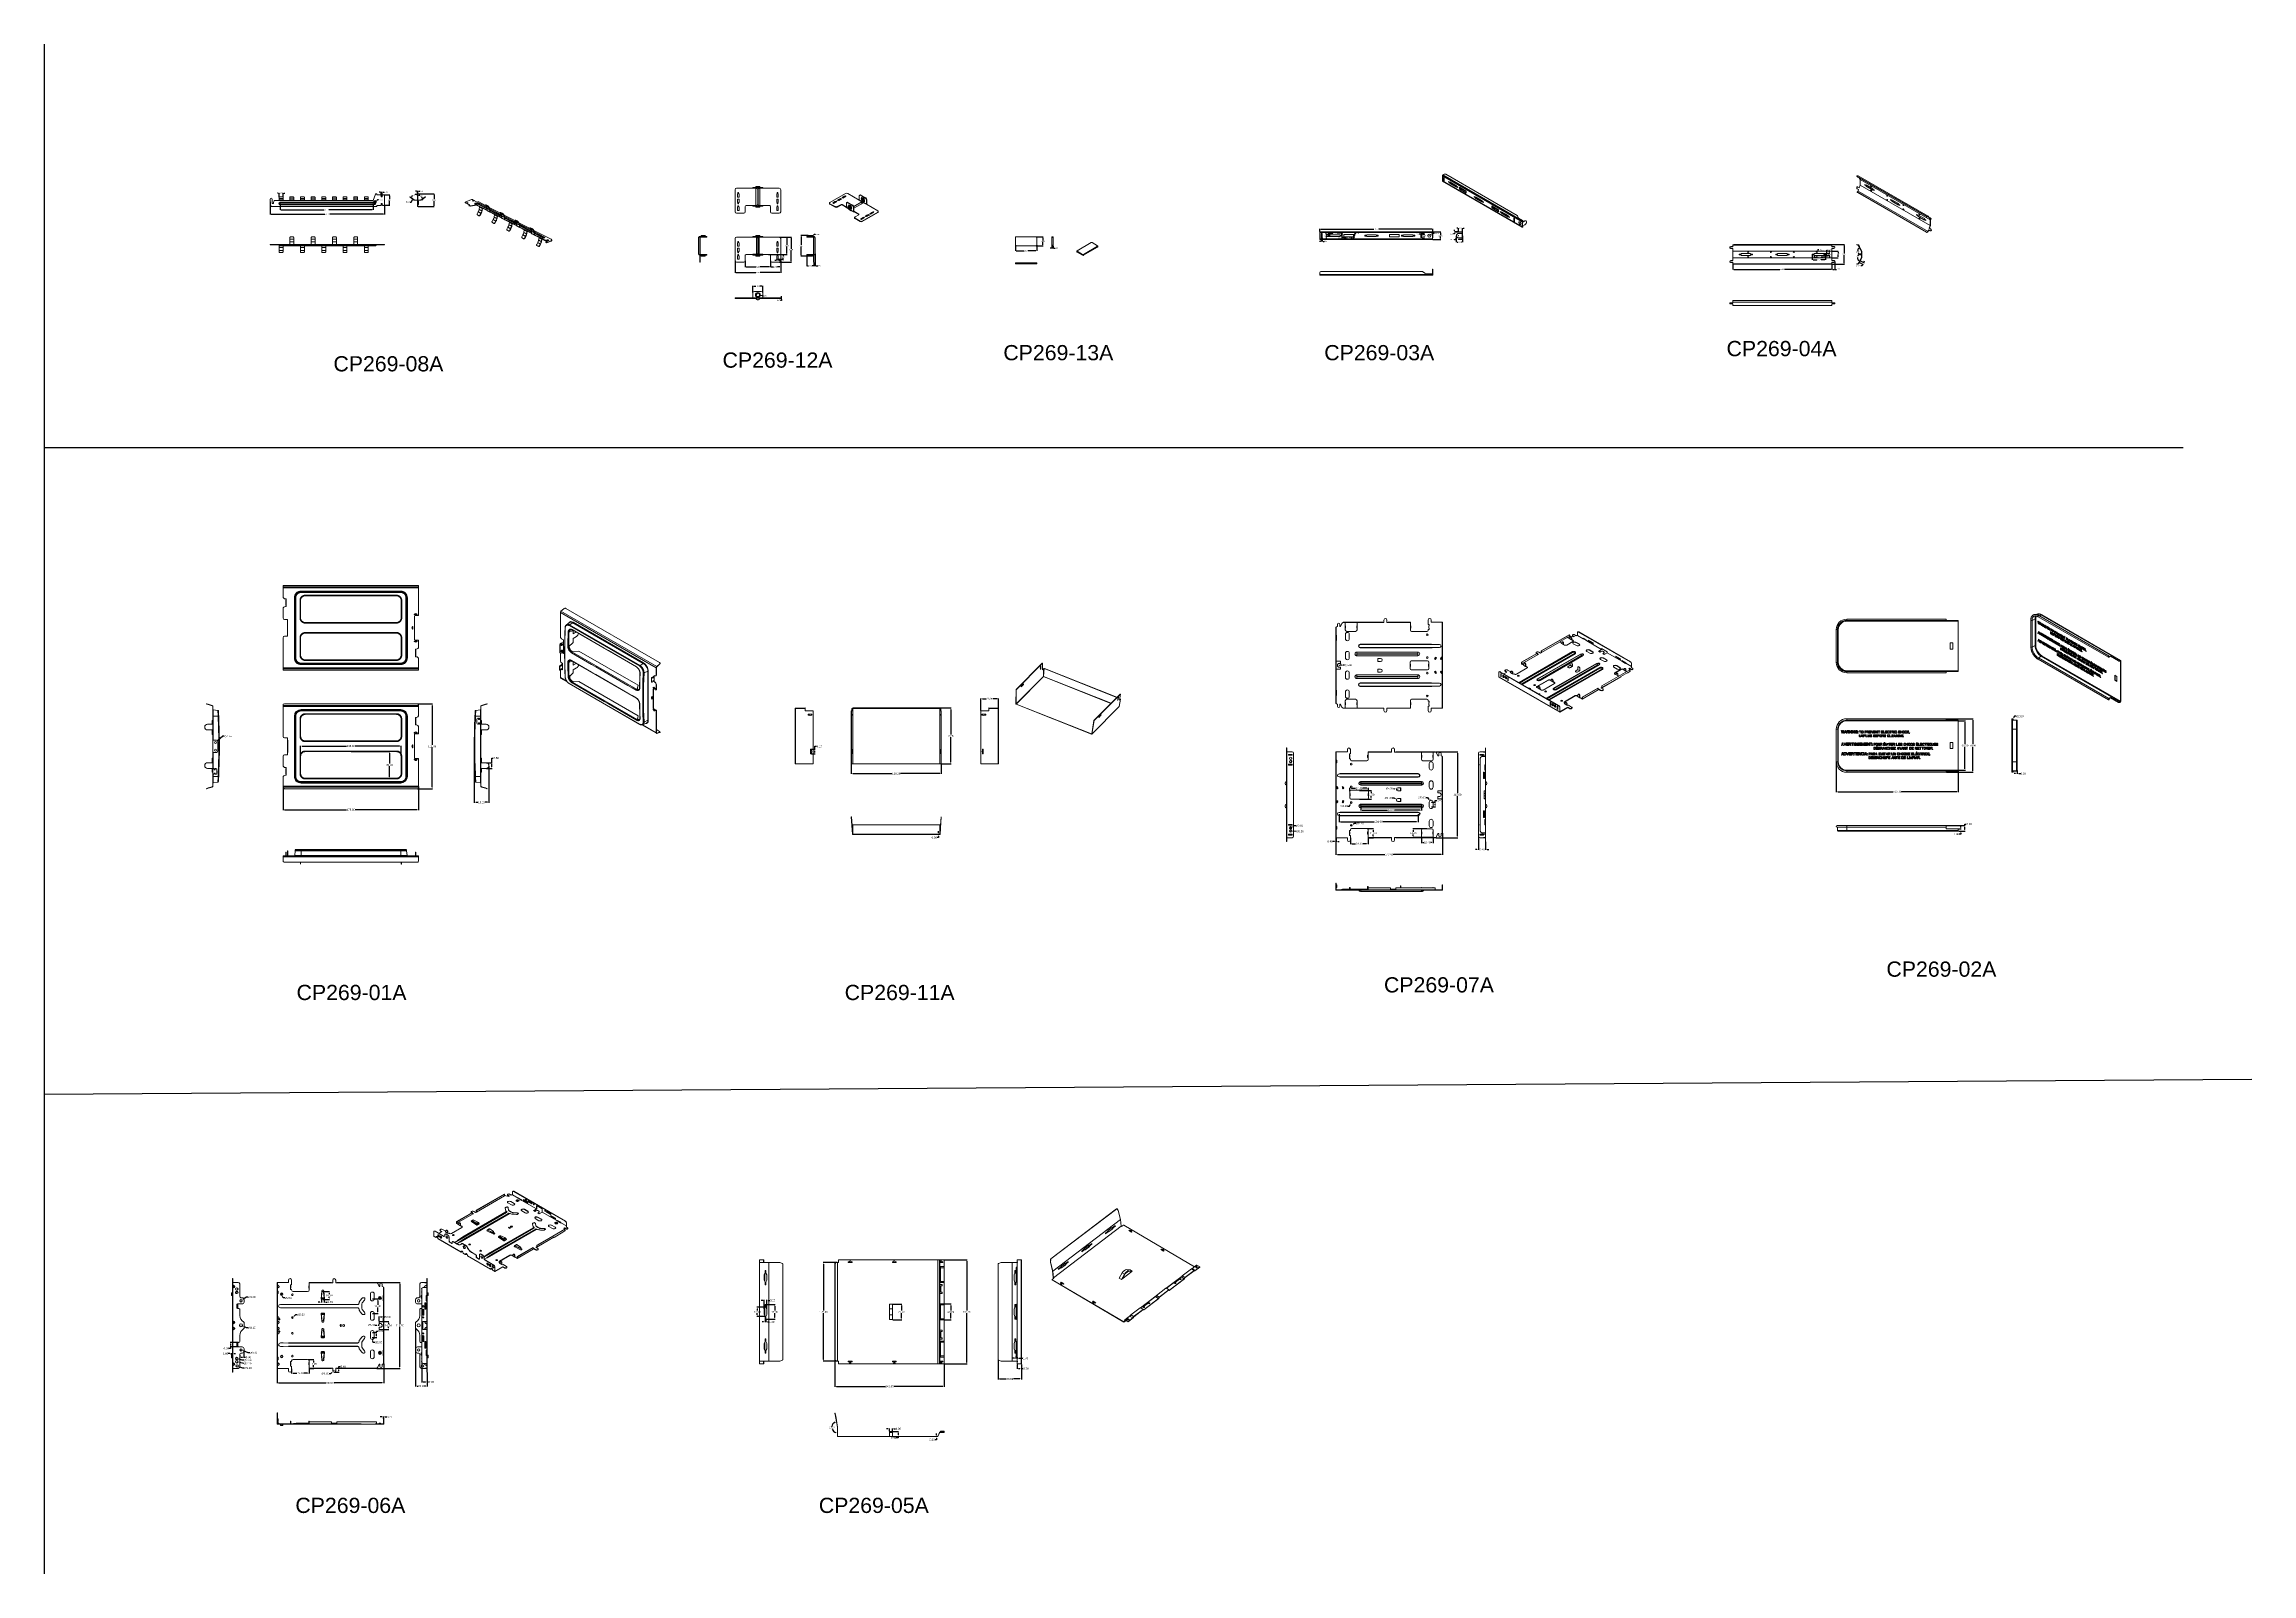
# Model space of a CAD drawing. Header units: millimetres. Extents: x 1920 to 4820, y 310 to 2320.
import ezdxf

# ---------------------------------------------------------------- set-up
doc = ezdxf.new("R2010")
doc.units = ezdxf.units.MM
doc.layers.add('core', color=7, linetype='Continuous', lineweight=20)
doc.layers.add('dim', color=82, linetype='Continuous', lineweight=9)
doc.styles.get("Standard").update_dxf_attribs({"font": 'arial.ttf'})
doc.dimstyles.get("Standard").update_dxf_attribs({"dimtxt": 0.18, "dimasz": 0.18, "dimexe": 0.18, "dimexo": 0.0625, "dimgap": 0.09, "dimtad": 0, "dimtih": 1, "dimtoh": 1, "dimzin": 0, "dimdsep": 46, "dimtxsty": 'Standard', "dimcen": 0.09, "dimadec": 0, "dimazin": 0, "dimtfac": 1, "dimtofl": 0, "dimtmove": 0, "dimatfit": 3, "dimfxl": 0, "dimtolj": 1, "dimtzin": 0, "dimarcsym": 0})
doc.dimstyles.new('副本 Standard', dxfattribs={"dimscale": 0.6, "dimtxt": 0.18, "dimasz": 0.18, "dimexe": 0.18, "dimexo": 0.0625, "dimgap": 0.09, "dimtad": 0, "dimtih": 1, "dimtoh": 1, "dimzin": 0, "dimdsep": 46, "dimtxsty": 'Standard', "dimcen": 0.09, "dimadec": 0, "dimazin": 0, "dimtfac": 1, "dimtofl": 0, "dimtmove": 0, "dimatfit": 3, "dimfxl": 0, "dimtolj": 1, "dimtzin": 0, "dimarcsym": 0})

# ---------------------------------------------------------------- blocks, each defined once
blk = doc.blocks.new('*D4')
at = {"layer": 'Defpoints', "color": 0, "transparency": 16777216}
for p in [(2233.9, 1345), (2411.9, 1345), (2411.9, 1314.1)]:
    blk.add_point(p, dxfattribs=at)
at = {"layer": 'dim', "color": 0, "lineweight": -2, "transparency": 16777216}
for p, q in [((2233.9, 1344.5), (2233.9, 1313.6)), ((2411.9, 1344.5), (2411.9, 1313.6)), ((2235.9, 1314.1), (2317.3, 1314.1)), ((2409.9, 1314.1), (2328.5, 1314.1))]:
    blk.add_line(p, q, dxfattribs=at)
at = {"layer": 'dim', "color": 0, "transparency": 16777216}
for points in [[(2235.9, 1314.4), (2235.9, 1313.8), (2233.9, 1314.1)], [(2409.9, 1314.4), (2409.9, 1313.8), (2411.9, 1314.1)]]:
    blk.add_solid(points, dxfattribs=at)
at = {"layer": 'dim', "color": 0, "transparency": 16777216, "insert": (2322.9, 1314.1), "char_height": 2.5, "attachment_point": 5}
blk.add_mtext('\\A1;178.00', dxfattribs=at)
blk = doc.blocks.new('*D5')
at = {"layer": 'Defpoints', "color": 0, "transparency": 16777216}
for p in [(2409.9, 1453.1), (2409.9, 1341.7), (2429.7, 1341.7)]:
    blk.add_point(p, dxfattribs=at)
at = {"layer": 'dim', "color": 0, "lineweight": -2, "transparency": 16777216}
for p, q in [((2410.4, 1453.1), (2430.2, 1453.1)), ((2429.7, 1451.1), (2429.7, 1399.2)), ((2429.7, 1343.7), (2429.7, 1395.6)), ((2410.4, 1341.7), (2430.2, 1341.7))]:
    blk.add_line(p, q, dxfattribs=at)
at = {"layer": 'dim', "color": 0, "transparency": 16777216}
for points in [[(2429.4, 1451.1), (2430, 1451.1), (2429.7, 1453.1)], [(2429.4, 1343.7), (2430, 1343.7), (2429.7, 1341.7)]]:
    blk.add_solid(points, dxfattribs=at)
at = {"layer": 'dim', "color": 0, "transparency": 16777216, "insert": (2429.7, 1397.4), "char_height": 2.5, "attachment_point": 5}
blk.add_mtext('\\A1;111.39', dxfattribs=at)
blk = doc.blocks.new('*D6')
at = {"layer": 'Defpoints', "color": 0, "transparency": 16777216}
for p in [(2322.9, 1390.4), (2322.9, 1355.4), (2373.5, 1355.4)]:
    blk.add_point(p, dxfattribs=at)
at = {"layer": 'dim', "color": 0, "lineweight": -2, "transparency": 16777216}
for p, q in [((2323.4, 1390.4), (2374, 1390.4)), ((2373.5, 1388.4), (2373.5, 1374.7)), ((2373.5, 1357.4), (2373.5, 1371.1)), ((2323.4, 1355.4), (2374, 1355.4))]:
    blk.add_line(p, q, dxfattribs=at)
at = {"layer": 'dim', "color": 0, "transparency": 16777216}
for points in [[(2373.2, 1388.4), (2373.9, 1388.4), (2373.5, 1390.4)], [(2373.2, 1357.4), (2373.9, 1357.4), (2373.5, 1355.4)]]:
    blk.add_solid(points, dxfattribs=at)
at = {"layer": 'dim', "color": 0, "transparency": 16777216, "insert": (2373.5, 1372.9), "char_height": 2.5, "attachment_point": 5}
blk.add_mtext('\\A1;35.00', dxfattribs=at)
blk = doc.blocks.new('*D7')
at = {"layer": 'Defpoints', "color": 0, "transparency": 16777216}
for p in [(2388.9, 1397.7), (2256.9, 1384.4), (2388.9, 1384.4)]:
    blk.add_point(p, dxfattribs=at)
at = {"layer": 'dim', "color": 0, "lineweight": -2, "transparency": 16777216}
for p, q in [((2256.9, 1384.9), (2256.9, 1398.2)), ((2258.9, 1397.7), (2317.3, 1397.7)), ((2386.9, 1397.7), (2328.5, 1397.7)), ((2388.9, 1384.9), (2388.9, 1398.2))]:
    blk.add_line(p, q, dxfattribs=at)
at = {"layer": 'dim', "color": 0, "transparency": 16777216}
for points in [[(2258.9, 1398.1), (2258.9, 1397.4), (2256.9, 1397.7)], [(2386.9, 1398.1), (2386.9, 1397.4), (2388.9, 1397.7)]]:
    blk.add_solid(points, dxfattribs=at)
at = {"layer": 'dim', "color": 0, "transparency": 16777216, "insert": (2322.9, 1397.7), "char_height": 2.5, "attachment_point": 5}
blk.add_mtext('\\A1;132.00', dxfattribs=at)
blk = doc.blocks.new('*D8')
at = {"layer": 'Defpoints', "color": 0, "transparency": 16777216}
for p in [(2500.6, 1375.8), (2500.6, 1368.3), (2508, 1368.3)]:
    blk.add_point(p, dxfattribs=at)
at = {"layer": 'dim', "color": 0, "lineweight": -2, "transparency": 16777216}
for p, q in [((2501.1, 1375.8), (2508.5, 1375.8)), ((2501.1, 1368.3), (2508.5, 1368.3)), ((2508, 1375.8), (2508, 1382)), ((2508, 1382), (2510, 1382)), ((2508, 1370.3), (2508, 1373.8))]:
    blk.add_line(p, q, dxfattribs=at)
at = {"layer": 'dim', "color": 0, "transparency": 16777216}
for points in [[(2507.7, 1373.8), (2508.4, 1373.8), (2508, 1375.8)], [(2507.7, 1370.3), (2508.4, 1370.3), (2508, 1368.3)]]:
    blk.add_solid(points, dxfattribs=at)
at = {"layer": 'dim', "color": 0, "transparency": 16777216, "insert": (2513.8, 1382), "char_height": 2.5, "attachment_point": 5}
blk.add_mtext('\\A1;7.50', dxfattribs=at)
blk = doc.blocks.new('*D9')
at = {"layer": 'Defpoints', "color": 0, "transparency": 16777216}
for p in [(2485, 1397.4), (2504.3, 1372), (2485, 1323.8)]:
    blk.add_point(p, dxfattribs=at)
at = {"layer": 'dim', "color": 0, "lineweight": -2, "transparency": 16777216}
for p, q in [((2485, 1396.9), (2485, 1323.3)), ((2504.3, 1371.5), (2504.3, 1323.3)), ((2487, 1323.8), (2490, 1323.8)), ((2502.3, 1323.8), (2499.2, 1323.8))]:
    blk.add_line(p, q, dxfattribs=at)
at = {"layer": 'dim', "color": 0, "transparency": 16777216}
for points in [[(2487, 1324.1), (2487, 1323.5), (2485, 1323.8)], [(2502.3, 1324.1), (2502.3, 1323.5), (2504.3, 1323.8)]]:
    blk.add_solid(points, dxfattribs=at)
at = {"layer": 'dim', "color": 0, "transparency": 16777216, "insert": (2494.6, 1323.8), "char_height": 2.5, "attachment_point": 5}
blk.add_mtext('\\A1;19.29', dxfattribs=at)
blk = doc.blocks.new('*D10')
at = {"layer": 'Defpoints', "color": 0, "transparency": 16777216}
for p in [(2143.9, 1401.5), (2146, 1403.2)]:
    blk.add_point(p, dxfattribs=at)
at = {"layer": 'dim', "color": 0, "lineweight": -2, "transparency": 16777216}
for p, q in [((2144.9, 1402.4), (2145, 1402.4)), ((2145, 1402.3), (2145, 1402.5)), ((2154.6, 1410.6), (2147.5, 1404.5)), ((2156.6, 1410.6), (2154.6, 1410.6))]:
    blk.add_line(p, q, dxfattribs=at)
at = {"layer": 'dim', "color": 0, "transparency": 16777216}
blk.add_solid([(2147.3, 1404.8), (2147.7, 1404.3), (2146, 1403.2)], dxfattribs=at)
at = {"layer": 'dim', "color": 0, "transparency": 16777216, "insert": (2161.8, 1410.6), "char_height": 2.5, "attachment_point": 5}
blk.add_mtext('\\A1;∅2.65', dxfattribs=at)
blk = doc.blocks.new('*D11')
at = {"layer": 'Defpoints', "color": 0, "transparency": 16777216}
for p in [(3173.8, 1459.8), (3150.5, 1444.1), (3173.8, 1446.9)]:
    blk.add_point(p, dxfattribs=at)
at = {"layer": 'dim', "color": 0, "lineweight": -2, "transparency": 16777216}
for p, q in [((3150.5, 1444.6), (3150.5, 1460.3)), ((3152.5, 1459.8), (3157.4, 1459.8)), ((3171.8, 1459.8), (3166.8, 1459.8)), ((3173.8, 1447.4), (3173.8, 1460.3))]:
    blk.add_line(p, q, dxfattribs=at)
at = {"layer": 'dim', "color": 0, "transparency": 16777216}
for points in [[(3152.5, 1460.1), (3152.5, 1459.5), (3150.5, 1459.8)], [(3171.8, 1460.1), (3171.8, 1459.5), (3173.8, 1459.8)]]:
    blk.add_solid(points, dxfattribs=at)
at = {"layer": 'dim', "color": 0, "transparency": 16777216, "insert": (3162.1, 1459.8), "char_height": 2.5, "attachment_point": 5}
blk.add_mtext('\\A1;23.30', dxfattribs=at)
blk = doc.blocks.new('*D12')
at = {"layer": 'Defpoints', "color": 0, "transparency": 16777216}
for p in [(3096.6, 1447.8), (3110.9, 1447.8), (3098.5, 1374.4)]:
    blk.add_point(p, dxfattribs=at)
at = {"layer": 'dim', "color": 0, "lineweight": -2, "transparency": 16777216}
for p, q in [((3097.1, 1447.8), (3111.4, 1447.8)), ((3110.9, 1445.8), (3110.9, 1412.9)), ((3110.9, 1376.4), (3110.9, 1409.3)), ((3099, 1374.4), (3111.4, 1374.4))]:
    blk.add_line(p, q, dxfattribs=at)
at = {"layer": 'dim', "color": 0, "transparency": 16777216}
for points in [[(3110.6, 1445.8), (3111.3, 1445.8), (3110.9, 1447.8)], [(3110.6, 1376.4), (3111.3, 1376.4), (3110.9, 1374.4)]]:
    blk.add_solid(points, dxfattribs=at)
at = {"layer": 'dim', "color": 0, "transparency": 16777216, "insert": (3110.9, 1411.1), "char_height": 2.5, "attachment_point": 5}
blk.add_mtext('\\A1;73.45', dxfattribs=at)
blk = doc.blocks.new('*D13')
at = {"layer": 'Defpoints', "color": 0, "transparency": 16777216}
for p in [(2980.3, 1374.4), (3098.5, 1374.4), (3098.5, 1361.5)]:
    blk.add_point(p, dxfattribs=at)
at = {"layer": 'dim', "color": 0, "lineweight": -2, "transparency": 16777216}
for p, q in [((2980.3, 1373.9), (2980.3, 1361)), ((3098.5, 1373.9), (3098.5, 1361)), ((2982.3, 1361.5), (3033.8, 1361.5)), ((3096.5, 1361.5), (3045, 1361.5))]:
    blk.add_line(p, q, dxfattribs=at)
at = {"layer": 'dim', "color": 0, "transparency": 16777216}
for points in [[(2982.3, 1361.8), (2982.3, 1361.2), (2980.3, 1361.5)], [(3096.5, 1361.8), (3096.5, 1361.2), (3098.5, 1361.5)]]:
    blk.add_solid(points, dxfattribs=at)
at = {"layer": 'dim', "color": 0, "transparency": 16777216, "insert": (3039.4, 1361.5), "char_height": 2.5, "attachment_point": 5}
blk.add_mtext('\\A1;118.26', dxfattribs=at)
blk = doc.blocks.new('*D14')
at = {"layer": 'Defpoints', "color": 0, "transparency": 16777216}
for p in [(3616.9, 1277.3), (3756.9, 1283.8), (3756.9, 1255.1)]:
    blk.add_point(p, dxfattribs=at)
at = {"layer": 'dim', "color": 0, "lineweight": -2, "transparency": 16777216}
for p, q in [((3616.9, 1276.8), (3616.9, 1254.6)), ((3756.9, 1283.3), (3756.9, 1254.6)), ((3618.9, 1255.1), (3681.3, 1255.1)), ((3754.9, 1255.1), (3692.5, 1255.1))]:
    blk.add_line(p, q, dxfattribs=at)
at = {"layer": 'dim', "color": 0, "transparency": 16777216}
for points in [[(3618.9, 1255.4), (3618.9, 1254.7), (3616.9, 1255.1)], [(3754.9, 1255.4), (3754.9, 1254.7), (3756.9, 1255.1)]]:
    blk.add_solid(points, dxfattribs=at)
at = {"layer": 'dim', "color": 0, "transparency": 16777216, "insert": (3686.9, 1255.1), "char_height": 2.5, "attachment_point": 5}
blk.add_mtext('\\A1;140.00', dxfattribs=at)
blk = doc.blocks.new('*D15')
at = {"layer": 'Defpoints', "color": 0, "transparency": 16777216}
for p in [(3616.9, 1277.3), (3617.3, 1277.3), (3616.9, 1272.4)]:
    blk.add_point(p, dxfattribs=at)
at = {"layer": 'dim', "color": 0, "lineweight": -2, "transparency": 16777216}
for p, q in [((3616.9, 1276.8), (3616.9, 1271.9)), ((3617.3, 1276.8), (3617.3, 1271.9)), ((3614.9, 1272.4), (3612.9, 1272.4)), ((3619.3, 1272.4), (3621.3, 1272.4))]:
    blk.add_line(p, q, dxfattribs=at)
at = {"layer": 'dim', "color": 0, "transparency": 16777216}
for points in [[(3614.9, 1272.8), (3614.9, 1272.1), (3616.9, 1272.4)], [(3619.3, 1272.8), (3619.3, 1272.1), (3617.3, 1272.4)]]:
    blk.add_solid(points, dxfattribs=at)
at = {"layer": 'dim', "color": 0, "transparency": 16777216, "insert": (3609.2, 1272.4), "char_height": 2.5, "attachment_point": 5}
blk.add_mtext('\\A1;0.40', dxfattribs=at)
blk = doc.blocks.new('*D16')
at = {"layer": 'Defpoints', "color": 0, "transparency": 16777216}
for p in [(3635.9, 1277.7), (3659, 1277.7), (3635.9, 1269.3)]:
    blk.add_point(p, dxfattribs=at)
at = {"layer": 'dim', "color": 0, "lineweight": -2, "transparency": 16777216}
for p, q in [((3635.9, 1277.2), (3635.9, 1268.8)), ((3659, 1277.2), (3659, 1268.8)), ((3637.9, 1269.3), (3642.7, 1269.3)), ((3657, 1269.3), (3652.2, 1269.3))]:
    blk.add_line(p, q, dxfattribs=at)
at = {"layer": 'dim', "color": 0, "transparency": 16777216}
for points in [[(3637.9, 1269.6), (3637.9, 1268.9), (3635.9, 1269.3)], [(3657, 1269.6), (3657, 1268.9), (3659, 1269.3)]]:
    blk.add_solid(points, dxfattribs=at)
at = {"layer": 'dim', "color": 0, "transparency": 16777216, "insert": (3647.5, 1269.3), "char_height": 2.5, "attachment_point": 5}
blk.add_mtext('\\A1;23.10', dxfattribs=at)
blk = doc.blocks.new('*D17')
at = {"layer": 'Defpoints', "color": 0, "transparency": 16777216}
for p in [(3729.2, 1277.7), (3744.6, 1277.7), (3744.6, 1270.8)]:
    blk.add_point(p, dxfattribs=at)
at = {"layer": 'dim', "color": 0, "lineweight": -2, "transparency": 16777216}
for p, q in [((3729.2, 1277.2), (3729.2, 1270.3)), ((3744.6, 1277.2), (3744.6, 1270.3)), ((3731.2, 1270.8), (3732.3, 1270.8)), ((3742.6, 1270.8), (3741.5, 1270.8))]:
    blk.add_line(p, q, dxfattribs=at)
at = {"layer": 'dim', "color": 0, "transparency": 16777216}
for points in [[(3731.2, 1271.1), (3731.2, 1270.5), (3729.2, 1270.8)], [(3742.6, 1271.1), (3742.6, 1270.5), (3744.6, 1270.8)]]:
    blk.add_solid(points, dxfattribs=at)
at = {"layer": 'dim', "color": 0, "transparency": 16777216, "insert": (3736.9, 1270.8), "char_height": 2.5, "attachment_point": 5}
blk.add_mtext('\\A1;15.40', dxfattribs=at)
blk = doc.blocks.new('*D18')
at = {"layer": 'Defpoints', "color": 0, "transparency": 16777216}
for p in [(3747.4, 1390.3), (3747.4, 1277.3), (3776.4, 1277.3)]:
    blk.add_point(p, dxfattribs=at)
at = {"layer": 'dim', "color": 0, "lineweight": -2, "transparency": 16777216}
for p, q in [((3747.9, 1390.3), (3776.9, 1390.3)), ((3776.4, 1388.3), (3776.4, 1335.6)), ((3776.4, 1279.3), (3776.4, 1332)), ((3747.9, 1277.3), (3776.9, 1277.3))]:
    blk.add_line(p, q, dxfattribs=at)
at = {"layer": 'dim', "color": 0, "transparency": 16777216}
for points in [[(3776.1, 1388.3), (3776.8, 1388.3), (3776.4, 1390.3)], [(3776.1, 1279.3), (3776.8, 1279.3), (3776.4, 1277.3)]]:
    blk.add_solid(points, dxfattribs=at)
at = {"layer": 'dim', "color": 0, "transparency": 16777216, "insert": (3776.4, 1333.8), "char_height": 2.5, "attachment_point": 5}
blk.add_mtext('\\A1;113.00', dxfattribs=at)
blk = doc.blocks.new('*D19')
at = {"layer": 'Defpoints', "color": 0, "transparency": 16777216}
for p in [(3647.3, 1339.5), (3647.3, 1328), (3663, 1328)]:
    blk.add_point(p, dxfattribs=at)
at = {"layer": 'dim', "color": 0, "lineweight": -2, "transparency": 16777216}
for p, q in [((3647.8, 1339.5), (3663.5, 1339.5)), ((3663, 1337.5), (3663, 1335.6)), ((3647.8, 1328), (3663.5, 1328)), ((3663, 1330), (3663, 1332))]:
    blk.add_line(p, q, dxfattribs=at)
at = {"layer": 'dim', "color": 0, "transparency": 16777216}
for points in [[(3662.6, 1337.5), (3663.3, 1337.5), (3663, 1339.5)], [(3662.6, 1330), (3663.3, 1330), (3663, 1328)]]:
    blk.add_solid(points, dxfattribs=at)
at = {"layer": 'dim', "color": 0, "transparency": 16777216, "insert": (3663, 1333.8), "char_height": 2.5, "attachment_point": 5}
blk.add_mtext('\\A1;11.50', dxfattribs=at)
blk = doc.blocks.new('*D20')
at = {"layer": 'Defpoints', "color": 0, "transparency": 16777216}
for p in [(3635.1, 1342.2), (3635.1, 1338), (3659.5, 1338)]:
    blk.add_point(p, dxfattribs=at)
at = {"layer": 'dim', "color": 0, "lineweight": -2, "transparency": 16777216}
for p, q in [((3635.1, 1338.5), (3635.1, 1342.7)), ((3637.1, 1342.2), (3642.6, 1342.2)), ((3657.5, 1342.2), (3652, 1342.2)), ((3659.5, 1338.5), (3659.5, 1342.7))]:
    blk.add_line(p, q, dxfattribs=at)
at = {"layer": 'dim', "color": 0, "transparency": 16777216}
for points in [[(3637.1, 1342.5), (3637.1, 1341.9), (3635.1, 1342.2)], [(3657.5, 1342.5), (3657.5, 1341.9), (3659.5, 1342.2)]]:
    blk.add_solid(points, dxfattribs=at)
at = {"layer": 'dim', "color": 0, "transparency": 16777216, "insert": (3647.3, 1342.2), "char_height": 2.5, "attachment_point": 5}
blk.add_mtext('\\A1;24.40', dxfattribs=at)
blk = doc.blocks.new('*D21')
at = {"layer": 'Defpoints', "color": 0, "transparency": 16777216}
for p in [(3620.9, 1308.5), (3724.9, 1308.5), (3620.9, 1298.3)]:
    blk.add_point(p, dxfattribs=at)
at = {"layer": 'dim', "color": 0, "lineweight": -2, "transparency": 16777216}
for p, q in [((3620.9, 1308), (3620.9, 1297.8)), ((3724.9, 1308), (3724.9, 1297.8)), ((3622.9, 1298.3), (3667.3, 1298.3)), ((3722.9, 1298.3), (3678.5, 1298.3))]:
    blk.add_line(p, q, dxfattribs=at)
at = {"layer": 'dim', "color": 0, "transparency": 16777216}
for points in [[(3622.9, 1298.6), (3622.9, 1298), (3620.9, 1298.3)], [(3722.9, 1298.6), (3722.9, 1298), (3724.9, 1298.3)]]:
    blk.add_solid(points, dxfattribs=at)
at = {"layer": 'dim', "color": 0, "transparency": 16777216, "insert": (3672.9, 1298.3), "char_height": 2.5, "attachment_point": 5}
blk.add_mtext('\\A1;104.00', dxfattribs=at)
blk = doc.blocks.new('*D22')
at = {"layer": 'Defpoints', "color": 0, "transparency": 16777216}
for p in [(3649.4, 1318.8), (3729.4, 1318.8), (3729.4, 1313.4)]:
    blk.add_point(p, dxfattribs=at)
at = {"layer": 'dim', "color": 0, "lineweight": -2, "transparency": 16777216}
for p, q in [((3649.4, 1318.3), (3649.4, 1312.9)), ((3651.4, 1313.4), (3684.7, 1313.4)), ((3727.4, 1313.4), (3694.1, 1313.4)), ((3729.4, 1318.3), (3729.4, 1312.9))]:
    blk.add_line(p, q, dxfattribs=at)
at = {"layer": 'dim', "color": 0, "transparency": 16777216}
for points in [[(3651.4, 1313.8), (3651.4, 1313.1), (3649.4, 1313.4)], [(3727.4, 1313.8), (3727.4, 1313.1), (3729.4, 1313.4)]]:
    blk.add_solid(points, dxfattribs=at)
at = {"layer": 'dim', "color": 0, "transparency": 16777216, "insert": (3689.4, 1313.4), "char_height": 2.5, "attachment_point": 5}
blk.add_mtext('\\A1;80.00', dxfattribs=at)
blk = doc.blocks.new('*D23')
at = {"layer": 'Defpoints', "color": 0, "transparency": 16777216}
for p in [(3741.9, 1324), (3741.9, 1318), (3747.3, 1318)]:
    blk.add_point(p, dxfattribs=at)
at = {"layer": 'dim', "color": 0, "lineweight": -2, "transparency": 16777216}
for p, q in [((3742.4, 1324), (3747.8, 1324)), ((3742.4, 1318), (3747.8, 1318)), ((3747.3, 1324), (3747.3, 1326.2)), ((3747.3, 1326.2), (3749.3, 1326.2)), ((3747.3, 1320), (3747.3, 1322))]:
    blk.add_line(p, q, dxfattribs=at)
at = {"layer": 'dim', "color": 0, "transparency": 16777216}
for points in [[(3747, 1322), (3747.7, 1322), (3747.3, 1324)], [(3747, 1320), (3747.7, 1320), (3747.3, 1318)]]:
    blk.add_solid(points, dxfattribs=at)
at = {"layer": 'dim', "color": 0, "transparency": 16777216, "insert": (3753.1, 1326.2), "char_height": 2.5, "attachment_point": 5}
blk.add_mtext('\\A1;6.00', dxfattribs=at)
blk = doc.blocks.new('*D24')
at = {"layer": 'Defpoints', "color": 0, "transparency": 16777216}
for p in [(3718.4, 1277.7), (3736.9, 1289.1), (3744.6, 1277.7)]:
    blk.add_point(p, dxfattribs=at)
at = {"layer": 'dim', "color": 0, "lineweight": -2, "transparency": 16777216}
for p, q in [((3736.4, 1289.1), (3717.9, 1289.1)), ((3744.1, 1277.7), (3717.9, 1277.7)), ((3718.4, 1287.1), (3718.4, 1285.2)), ((3718.4, 1279.7), (3718.4, 1281.6))]:
    blk.add_line(p, q, dxfattribs=at)
at = {"layer": 'dim', "color": 0, "transparency": 16777216}
for points in [[(3718, 1287.1), (3718.7, 1287.1), (3718.4, 1289.1)], [(3718, 1279.7), (3718.7, 1279.7), (3718.4, 1277.7)]]:
    blk.add_solid(points, dxfattribs=at)
at = {"layer": 'dim', "color": 0, "transparency": 16777216, "insert": (3718.4, 1283.4), "char_height": 2.5, "attachment_point": 5}
blk.add_mtext('\\A1;11.45', dxfattribs=at)
blk = doc.blocks.new('*D25')
at = {"layer": 'Defpoints', "color": 0, "transparency": 16777216}
for p in [(3618.9, 1503.8), (3623.9, 1503.8)]:
    blk.add_point(p, dxfattribs=at)
at = {"layer": 'dim', "color": 0, "lineweight": -2, "transparency": 16777216}
for p, q in [((3621.3, 1503.8), (3621.5, 1503.8)), ((3621.4, 1503.7), (3621.4, 1503.9)), ((3628.3, 1503.9), (3625.9, 1503.8))]:
    blk.add_line(p, q, dxfattribs=at)
blk.add_arc((3621.4, 1503.8), 2.5, 349.1, 78.5466, dxfattribs=at)
at = {"layer": 'dim', "color": 0, "transparency": 16777216}
blk.add_solid([(3625.9, 1504.2), (3625.9, 1503.5), (3623.9, 1503.8)], dxfattribs=at)
at = {"layer": 'dim', "color": 0, "transparency": 16777216, "insert": (3633.4, 1503.9), "char_height": 2.5, "attachment_point": 5}
blk.add_mtext('\\A1;∅5.00', dxfattribs=at)
blk = doc.blocks.new('*D26')
at = {"layer": 'Defpoints', "color": 0, "transparency": 16777216}
for p in [(3740.3, 1325.9), (3743.5, 1322)]:
    blk.add_point(p, dxfattribs=at)
at = {"layer": 'dim', "color": 0, "lineweight": -2, "transparency": 16777216}
for p, q in [((3735, 1330.1), (3737, 1330.1)), ((3737, 1330.1), (3739.1, 1327.5)), ((3741.8, 1324), (3742, 1324)), ((3741.9, 1323.9), (3741.9, 1324.1))]:
    blk.add_line(p, q, dxfattribs=at)
blk.add_arc((3741.9, 1324), 2.5, 101.4534, 140.4158, dxfattribs=at)
at = {"layer": 'dim', "color": 0, "transparency": 16777216}
blk.add_solid([(3739.3, 1327.7), (3738.8, 1327.3), (3740.3, 1325.9)], dxfattribs=at)
at = {"layer": 'dim', "color": 0, "transparency": 16777216, "insert": (3729.9, 1330.1), "char_height": 2.5, "attachment_point": 5}
blk.add_mtext('\\A1;∅5.00', dxfattribs=at)
blk = doc.blocks.new('*D27')
at = {"layer": 'Defpoints', "color": 0, "transparency": 16777216}
for p in [(3696.4, 1327.7), (3700, 1325.8)]:
    blk.add_point(p, dxfattribs=at)
at = {"layer": 'dim', "color": 0, "lineweight": -2, "transparency": 16777216}
for p, q in [((3690.9, 1329.5), (3692.9, 1329.5)), ((3692.9, 1329.5), (3694.7, 1328.6)), ((3698.1, 1326.7), (3698.3, 1326.7)), ((3698.2, 1326.6), (3698.2, 1326.8))]:
    blk.add_line(p, q, dxfattribs=at)
at = {"layer": 'dim', "color": 0, "transparency": 16777216}
blk.add_solid([(3694.8, 1328.9), (3694.5, 1328.3), (3696.4, 1327.7)], dxfattribs=at)
at = {"layer": 'dim', "color": 0, "transparency": 16777216, "insert": (3685.8, 1329.5), "char_height": 2.5, "attachment_point": 5}
blk.add_mtext('\\A1;∅4.00', dxfattribs=at)
blk = doc.blocks.new('*D28')
at = {"layer": 'Defpoints', "color": 0, "transparency": 16777216}
for p in [(3696.2, 1341.2), (3700.2, 1340.5)]:
    blk.add_point(p, dxfattribs=at)
at = {"layer": 'dim', "color": 0, "lineweight": -2, "transparency": 16777216}
for p, q in [((3692.3, 1341.9), (3694.3, 1341.5)), ((3698.1, 1340.8), (3698.3, 1340.8)), ((3698.2, 1340.7), (3698.2, 1340.9))]:
    blk.add_line(p, q, dxfattribs=at)
at = {"layer": 'dim', "color": 0, "transparency": 16777216}
blk.add_solid([(3694.3, 1341.8), (3694.2, 1341.2), (3696.2, 1341.2)], dxfattribs=at)
at = {"layer": 'dim', "color": 0, "transparency": 16777216, "insert": (3687.2, 1341.9), "char_height": 2.5, "attachment_point": 5}
blk.add_mtext('\\A1;∅4.00', dxfattribs=at)
blk = doc.blocks.new('*D29')
at = {"layer": 'Defpoints', "color": 0, "transparency": 16777216}
for p in [(3636.4, 1322.5), (3637.4, 1324.5)]:
    blk.add_point(p, dxfattribs=at)
at = {"layer": 'dim', "color": 0, "lineweight": -2, "transparency": 16777216}
for p, q in [((3632.7, 1318.9), (3634.7, 1318.9)), ((3634.7, 1318.9), (3635.6, 1320.7)), ((3636.8, 1323.5), (3637, 1323.5)), ((3636.9, 1323.4), (3636.9, 1323.6))]:
    blk.add_line(p, q, dxfattribs=at)
blk.add_arc((3636.9, 1323.5), 1.1, 218.2278, 270, dxfattribs=at)
at = {"layer": 'dim', "color": 0, "transparency": 16777216}
blk.add_solid([(3635.3, 1320.9), (3635.9, 1320.6), (3636.4, 1322.5)], dxfattribs=at)
at = {"layer": 'dim', "color": 0, "transparency": 16777216, "insert": (3627.6, 1318.9), "char_height": 2.5, "attachment_point": 5}
blk.add_mtext('\\A1;∅2.20', dxfattribs=at)
blk = doc.blocks.new('*D30')
at = {"layer": 'Defpoints', "color": 0, "transparency": 16777216}
for p in [(3635.9, 1293), (3637.9, 1294)]:
    blk.add_point(p, dxfattribs=at)
at = {"layer": 'dim', "color": 0, "lineweight": -2, "transparency": 16777216}
for p, q in [((3636.8, 1293.5), (3637, 1293.5)), ((3636.9, 1293.4), (3636.9, 1293.6)), ((3641.4, 1295.9), (3639.6, 1295)), ((3643.4, 1295.9), (3641.4, 1295.9))]:
    blk.add_line(p, q, dxfattribs=at)
at = {"layer": 'dim', "color": 0, "transparency": 16777216}
blk.add_solid([(3639.5, 1295.3), (3639.8, 1294.7), (3637.9, 1294)], dxfattribs=at)
at = {"layer": 'dim', "color": 0, "transparency": 16777216, "insert": (3648.5, 1295.9), "char_height": 2.5, "attachment_point": 5}
blk.add_mtext('\\A1;∅2.20', dxfattribs=at)
blk = doc.blocks.new('*D31')
at = {"layer": 'Defpoints', "color": 0, "transparency": 16777216}
for p in [(3657.5, 1289.2), (3659, 1277.3), (3665.7, 1289.2)]:
    blk.add_point(p, dxfattribs=at)
at = {"layer": 'dim', "color": 0, "lineweight": -2, "transparency": 16777216}
for p, q in [((3658, 1289.2), (3666.2, 1289.2)), ((3659.5, 1277.3), (3666.2, 1277.3)), ((3665.7, 1287.2), (3665.7, 1285)), ((3665.7, 1279.3), (3665.7, 1281.5))]:
    blk.add_line(p, q, dxfattribs=at)
at = {"layer": 'dim', "color": 0, "transparency": 16777216}
for points in [[(3665.4, 1287.2), (3666, 1287.2), (3665.7, 1289.2)], [(3665.4, 1279.3), (3666, 1279.3), (3665.7, 1277.3)]]:
    blk.add_solid(points, dxfattribs=at)
at = {"layer": 'dim', "color": 0, "transparency": 16777216, "insert": (3665.7, 1283.2), "char_height": 2.5, "attachment_point": 5}
blk.add_mtext('\\A1;11.90', dxfattribs=at)
blk = doc.blocks.new('*D32')
at = {"layer": 'Defpoints', "color": 0, "transparency": 16777216}
for p in [(3555.8, 1286.1), (3559, 1285.9)]:
    blk.add_point(p, dxfattribs=at)
at = {"layer": 'dim', "color": 0, "lineweight": -2, "transparency": 16777216}
for p, q in [((3557.3, 1286), (3557.5, 1286)), ((3557.4, 1285.9), (3557.4, 1286.1)), ((3564.6, 1285.6), (3561, 1285.8))]:
    blk.add_line(p, q, dxfattribs=at)
at = {"layer": 'dim', "color": 0, "transparency": 16777216}
blk.add_solid([(3561, 1286.1), (3561, 1285.5), (3559, 1285.9)], dxfattribs=at)
at = {"layer": 'dim', "color": 0, "transparency": 16777216, "insert": (3569.7, 1285.6), "char_height": 2.5, "attachment_point": 5}
blk.add_mtext('\\A1;∅3.20', dxfattribs=at)
blk = doc.blocks.new('*D33')
at = {"layer": 'Defpoints', "color": 0, "transparency": 16777216}
for p in [(3556.2, 1289.6), (3558.5, 1290.9)]:
    blk.add_point(p, dxfattribs=at)
at = {"layer": 'dim', "color": 0, "lineweight": -2, "transparency": 16777216}
for p, q in [((3557.3, 1290.3), (3557.5, 1290.3)), ((3557.4, 1290.2), (3557.4, 1290.4)), ((3562, 1292.9), (3560.3, 1291.9)), ((3564, 1292.9), (3562, 1292.9))]:
    blk.add_line(p, q, dxfattribs=at)
at = {"layer": 'dim', "color": 0, "transparency": 16777216}
blk.add_solid([(3560.1, 1292.2), (3560.4, 1291.6), (3558.5, 1290.9)], dxfattribs=at)
at = {"layer": 'dim', "color": 0, "transparency": 16777216, "insert": (3569.1, 1292.9), "char_height": 2.5, "attachment_point": 5}
blk.add_mtext('\\A1;∅2.60', dxfattribs=at)
blk = doc.blocks.new('*D34')
at = {"layer": 'Defpoints', "color": 0, "transparency": 16777216}
for p in [(3804.1, 1279.3), (3813.5, 1272.3), (3813.5, 1261.8)]:
    blk.add_point(p, dxfattribs=at)
at = {"layer": 'dim', "color": 0, "lineweight": -2, "transparency": 16777216}
for p, q in [((3804.1, 1278.8), (3804.1, 1261.3)), ((3802.1, 1261.8), (3800.1, 1261.8)), ((3813.5, 1271.8), (3813.5, 1261.3)), ((3815.5, 1261.8), (3817.5, 1261.8))]:
    blk.add_line(p, q, dxfattribs=at)
at = {"layer": 'dim', "color": 0, "transparency": 16777216}
for points in [[(3802.1, 1262.1), (3802.1, 1261.5), (3804.1, 1261.8)], [(3815.5, 1262.1), (3815.5, 1261.5), (3813.5, 1261.8)]]:
    blk.add_solid(points, dxfattribs=at)
at = {"layer": 'dim', "color": 0, "transparency": 16777216, "insert": (3808.8, 1261.8), "char_height": 2.5, "attachment_point": 5}
blk.add_mtext('\\A1;9.40', dxfattribs=at)
blk = doc.blocks.new('*D35')
at = {"layer": 'Defpoints', "color": 0, "transparency": 16777216}
for p in [(4274.1, 1376.9), (4434.4, 1365.2), (4274.1, 1337.6)]:
    blk.add_point(p, dxfattribs=at)
at = {"layer": 'dim', "color": 0, "lineweight": -2, "transparency": 16777216}
for p, q in [((4274.1, 1376.4), (4274.1, 1337.1)), ((4434.4, 1364.7), (4434.4, 1337.1)), ((4276.1, 1337.6), (4348.7, 1337.6)), ((4432.4, 1337.6), (4359.8, 1337.6))]:
    blk.add_line(p, q, dxfattribs=at)
at = {"layer": 'dim', "color": 0, "transparency": 16777216}
for points in [[(4276.1, 1338), (4276.1, 1337.3), (4274.1, 1337.6)], [(4432.4, 1338), (4432.4, 1337.3), (4434.4, 1337.6)]]:
    blk.add_solid(points, dxfattribs=at)
at = {"layer": 'dim', "color": 0, "transparency": 16777216, "insert": (4354.2, 1337.6), "char_height": 2.5, "attachment_point": 5}
blk.add_mtext('\\A1;160.30', dxfattribs=at)
blk = doc.blocks.new('*D36')
at = {"layer": 'Defpoints', "color": 0, "transparency": 16777216}
for p in [(4505, 1431.7), (4506.1, 1433.4)]:
    blk.add_point(p, dxfattribs=at)
at = {"layer": 'dim', "color": 0, "lineweight": -2, "transparency": 16777216}
for p, q in [((4505.5, 1432.6), (4505.6, 1432.6)), ((4505.6, 1432.5), (4505.6, 1432.7)), ((4508.2, 1436.8), (4507.1, 1435.1)), ((4510.2, 1436.8), (4508.2, 1436.8))]:
    blk.add_line(p, q, dxfattribs=at)
at = {"layer": 'dim', "color": 0, "transparency": 16777216}
blk.add_solid([(4506.9, 1435.3), (4507.4, 1435), (4506.1, 1433.4)], dxfattribs=at)
at = {"layer": 'dim', "color": 0, "transparency": 16777216, "insert": (4515.3, 1436.8), "char_height": 2.5, "attachment_point": 5}
blk.add_mtext('\\A1;∅2.00', dxfattribs=at)
blk = doc.blocks.new('*D37')
at = {"layer": 'Defpoints', "color": 0, "transparency": 16777216}
for p in [(4418.4, 1433.6), (4418.4, 1363.2), (4453.4, 1363.2)]:
    blk.add_point(p, dxfattribs=at)
at = {"layer": 'dim', "color": 0, "lineweight": -2, "transparency": 16777216}
for p, q in [((4418.9, 1433.6), (4453.9, 1433.6)), ((4453.4, 1431.6), (4453.4, 1400.2)), ((4453.4, 1365.2), (4453.4, 1396.6)), ((4418.9, 1363.2), (4453.9, 1363.2))]:
    blk.add_line(p, q, dxfattribs=at)
at = {"layer": 'dim', "color": 0, "transparency": 16777216}
for points in [[(4453.1, 1431.6), (4453.8, 1431.6), (4453.4, 1433.6)], [(4453.1, 1365.2), (4453.8, 1365.2), (4453.4, 1363.2)]]:
    blk.add_solid(points, dxfattribs=at)
at = {"layer": 'dim', "color": 0, "transparency": 16777216, "insert": (4453.4, 1398.4), "char_height": 2.5, "attachment_point": 5}
blk.add_mtext('\\A1;70.40', dxfattribs=at)
blk = doc.blocks.new('*D38')
at = {"layer": 'Defpoints', "color": 0, "transparency": 16777216}
for p in [(4434.4, 1430.9), (4434.4, 1365.9), (4443.2, 1365.9)]:
    blk.add_point(p, dxfattribs=at)
at = {"layer": 'dim', "color": 0, "lineweight": -2, "transparency": 16777216}
for p, q in [((4434.9, 1430.9), (4443.7, 1430.9)), ((4443.2, 1428.9), (4443.2, 1400.2)), ((4443.2, 1367.9), (4443.2, 1396.6)), ((4434.9, 1365.9), (4443.7, 1365.9))]:
    blk.add_line(p, q, dxfattribs=at)
at = {"layer": 'dim', "color": 0, "transparency": 16777216}
for points in [[(4442.9, 1428.9), (4443.5, 1428.9), (4443.2, 1430.9)], [(4442.9, 1367.9), (4443.5, 1367.9), (4443.2, 1365.9)]]:
    blk.add_solid(points, dxfattribs=at)
at = {"layer": 'dim', "color": 0, "transparency": 16777216, "insert": (4443.2, 1398.4), "char_height": 2.5, "attachment_point": 5}
blk.add_mtext('\\A1;65.00', dxfattribs=at)
blk = doc.blocks.new('*D39')
at = {"layer": 'Defpoints', "color": 0, "transparency": 16777216}
for p in [(4418.4, 1293.2), (4434.4, 1285.9), (4442.8, 1293.2)]:
    blk.add_point(p, dxfattribs=at)
at = {"layer": 'dim', "color": 0, "lineweight": -2, "transparency": 16777216}
for p, q in [((4418.9, 1293.2), (4443.3, 1293.2)), ((4434.9, 1285.9), (4443.3, 1285.9)), ((4442.8, 1293.2), (4442.8, 1295.2)), ((4442.8, 1295.2), (4444.8, 1295.2)), ((4442.8, 1287.9), (4442.8, 1291.2))]:
    blk.add_line(p, q, dxfattribs=at)
at = {"layer": 'dim', "color": 0, "transparency": 16777216}
for points in [[(4442.5, 1291.2), (4443.2, 1291.2), (4442.8, 1293.2)], [(4442.5, 1287.9), (4443.2, 1287.9), (4442.8, 1285.9)]]:
    blk.add_solid(points, dxfattribs=at)
at = {"layer": 'dim', "color": 0, "transparency": 16777216, "insert": (4448.6, 1295.2), "char_height": 2.5, "attachment_point": 5}
blk.add_mtext('\\A1;7.30', dxfattribs=at)
blk = doc.blocks.new('*D40')
at = {"layer": 'Defpoints', "color": 0, "transparency": 16777216}
for p in [(4433.4, 1288.9), (4434.4, 1285.9), (4437.6, 1285.9)]:
    blk.add_point(p, dxfattribs=at)
at = {"layer": 'dim', "color": 0, "lineweight": -2, "transparency": 16777216}
for p, q in [((4433.9, 1288.9), (4438.1, 1288.9)), ((4434.9, 1285.9), (4438.1, 1285.9)), ((4437.6, 1281.9), (4435.6, 1281.9)), ((4437.6, 1290.9), (4437.6, 1292.9)), ((4437.6, 1283.9), (4437.6, 1281.9))]:
    blk.add_line(p, q, dxfattribs=at)
at = {"layer": 'dim', "color": 0, "transparency": 16777216}
for points in [[(4437.3, 1290.9), (4438, 1290.9), (4437.6, 1288.9)], [(4437.3, 1283.9), (4438, 1283.9), (4437.6, 1285.9)]]:
    blk.add_solid(points, dxfattribs=at)
at = {"layer": 'dim', "color": 0, "transparency": 16777216, "insert": (4431.9, 1281.9), "char_height": 2.5, "attachment_point": 5}
blk.add_mtext('\\A1;3.00', dxfattribs=at)
blk = doc.blocks.new('*D41')
at = {"layer": 'Defpoints', "color": 0, "transparency": 16777216}
for p in [(4511.6, 1365.9), (4511.9, 1365.9), (4511.9, 1361.5)]:
    blk.add_point(p, dxfattribs=at)
at = {"layer": 'dim', "color": 0, "lineweight": -2, "transparency": 16777216}
for p, q in [((4511.6, 1365.4), (4511.6, 1361)), ((4511.9, 1365.4), (4511.9, 1361)), ((4509.6, 1361.5), (4507.6, 1361.5)), ((4513.9, 1361.5), (4515.9, 1361.5))]:
    blk.add_line(p, q, dxfattribs=at)
at = {"layer": 'dim', "color": 0, "transparency": 16777216}
for points in [[(4509.6, 1361.8), (4509.6, 1361.2), (4511.6, 1361.5)], [(4513.9, 1361.8), (4513.9, 1361.2), (4511.9, 1361.5)]]:
    blk.add_solid(points, dxfattribs=at)
at = {"layer": 'dim', "color": 0, "transparency": 16777216, "insert": (4519.6, 1361.5), "char_height": 2.5, "attachment_point": 5}
blk.add_mtext('\\A1;0.30', dxfattribs=at)
blk = doc.blocks.new('*D42')
at = {"layer": 'Defpoints', "color": 0, "transparency": 16777216}
for p in [(3094.9, 1281.4), (3096.4, 1281.7), (3096.4, 1281.4)]:
    blk.add_point(p, dxfattribs=at)
at = {"layer": 'dim', "color": 0, "lineweight": -2, "transparency": 16777216}
for p, q in [((3094.9, 1277.4), (3092.9, 1277.4)), ((3095.9, 1281.7), (3094.4, 1281.7)), ((3095.9, 1281.4), (3094.4, 1281.4)), ((3094.9, 1283.7), (3094.9, 1285.7)), ((3094.9, 1279.4), (3094.9, 1277.4))]:
    blk.add_line(p, q, dxfattribs=at)
at = {"layer": 'dim', "color": 0, "transparency": 16777216}
for points in [[(3094.6, 1283.7), (3095.3, 1283.7), (3094.9, 1281.7)], [(3094.6, 1279.4), (3095.3, 1279.4), (3094.9, 1281.4)]]:
    blk.add_solid(points, dxfattribs=at)
at = {"layer": 'dim', "color": 0, "transparency": 16777216, "insert": (3089.2, 1277.4), "char_height": 2.5, "attachment_point": 5}
blk.add_mtext('\\A1;0.30', dxfattribs=at)
blk = doc.blocks.new('*D43')
at = {"layer": 'Defpoints', "color": 0, "transparency": 16777216}
for p in [(2927.6, 1393.5), (2927.6, 1387.4), (2932.5, 1387.4)]:
    blk.add_point(p, dxfattribs=at)
at = {"layer": 'dim', "color": 0, "lineweight": -2, "transparency": 16777216}
for p, q in [((2928.1, 1393.5), (2933, 1393.5)), ((2932.5, 1393.5), (2932.5, 1397.4)), ((2932.5, 1397.4), (2934.5, 1397.4)), ((2928.1, 1387.4), (2933, 1387.4)), ((2932.5, 1389.4), (2932.5, 1391.5))]:
    blk.add_line(p, q, dxfattribs=at)
at = {"layer": 'dim', "color": 0, "transparency": 16777216}
for points in [[(2932.1, 1391.5), (2932.8, 1391.5), (2932.5, 1393.5)], [(2932.1, 1389.4), (2932.8, 1389.4), (2932.5, 1387.4)]]:
    blk.add_solid(points, dxfattribs=at)
at = {"layer": 'dim', "color": 0, "transparency": 16777216, "insert": (2938.2, 1397.4), "char_height": 2.5, "attachment_point": 5}
blk.add_mtext('\\A1;6.10', dxfattribs=at)
blk = doc.blocks.new('*D47')
at = {"layer": 'Defpoints', "color": 0, "transparency": 16777216}
for p in [(2410.9, 2123.5), (2410.9, 2106.5), (2432.1, 2106.5)]:
    blk.add_point(p, dxfattribs=at)
at = {"layer": 'dim', "color": 0, "lineweight": -2, "transparency": 16777216}
for p, q in [((2411.2, 2123.5), (2432.4, 2123.5)), ((2432.1, 2122.3), (2432.1, 2116.1)), ((2411.2, 2106.5), (2432.4, 2106.5)), ((2432.1, 2107.7), (2432.1, 2113.9))]:
    blk.add_line(p, q, dxfattribs=at)
at = {"layer": 'dim', "color": 0, "transparency": 16777216}
for points in [[(2431.9, 2122.3), (2432.3, 2122.3), (2432.1, 2123.5)], [(2431.9, 2107.7), (2432.3, 2107.7), (2432.1, 2106.5)]]:
    blk.add_solid(points, dxfattribs=at)
at = {"layer": 'dim', "color": 0, "transparency": 16777216, "insert": (2432.1, 2115), "char_height": 1.5, "attachment_point": 5}
blk.add_mtext('\\A1;17.00', dxfattribs=at)
blk = doc.blocks.new('*D48')
at = {"layer": 'Defpoints', "color": 0, "transparency": 16777216}
for p in [(2216.9, 2112.9), (2216.9, 2096.6), (2366.9, 2109.2)]:
    blk.add_point(p, dxfattribs=at)
at = {"layer": 'dim', "color": 0, "lineweight": -2, "transparency": 16777216}
for p, q in [((2216.9, 2112.6), (2216.9, 2096.3)), ((2218.1, 2096.6), (2288.6, 2096.6)), ((2365.7, 2096.6), (2295.2, 2096.6)), ((2366.9, 2108.9), (2366.9, 2096.3))]:
    blk.add_line(p, q, dxfattribs=at)
at = {"layer": 'dim', "color": 0, "transparency": 16777216}
for points in [[(2218.1, 2096.8), (2218.1, 2096.4), (2216.9, 2096.6)], [(2365.7, 2096.8), (2365.7, 2096.4), (2366.9, 2096.6)]]:
    blk.add_solid(points, dxfattribs=at)
at = {"layer": 'dim', "color": 0, "transparency": 16777216, "insert": (2291.9, 2096.6), "char_height": 1.5, "attachment_point": 5}
blk.add_mtext('\\A1;150.00', dxfattribs=at)
blk = doc.blocks.new('*D49')
at = {"layer": 'Defpoints', "color": 0, "transparency": 16777216}
for p in [(2228.8, 2124), (2228.8, 2118.7), (2233.8, 2118.7)]:
    blk.add_point(p, dxfattribs=at)
at = {"layer": 'dim', "color": 0, "lineweight": -2, "transparency": 16777216}
for p, q in [((2227.6, 2124), (2226.4, 2124)), ((2228.8, 2119), (2228.8, 2124.3)), ((2233.8, 2119), (2233.8, 2124.3)), ((2235, 2124), (2236.2, 2124))]:
    blk.add_line(p, q, dxfattribs=at)
at = {"layer": 'dim', "color": 0, "transparency": 16777216}
for points in [[(2227.6, 2124.2), (2227.6, 2123.8), (2228.8, 2124)], [(2235, 2124.2), (2235, 2123.8), (2233.8, 2124)]]:
    blk.add_solid(points, dxfattribs=at)
at = {"layer": 'dim', "color": 0, "transparency": 16777216, "insert": (2231.3, 2124), "char_height": 1.5, "attachment_point": 5}
blk.add_mtext('\\A1;5.00', dxfattribs=at)
blk = doc.blocks.new('*D50')
at = {"layer": 'Defpoints', "color": 0, "transparency": 16777216}
for p in [(2229.9, 2110.5), (2352.1, 2110.5), (2352.1, 2102.4)]:
    blk.add_point(p, dxfattribs=at)
at = {"layer": 'dim', "color": 0, "lineweight": -2, "transparency": 16777216}
for p, q in [((2229.9, 2110.2), (2229.9, 2102.1)), ((2231.1, 2102.4), (2287.7, 2102.4)), ((2350.9, 2102.4), (2294.3, 2102.4)), ((2352.1, 2110.2), (2352.1, 2102.1))]:
    blk.add_line(p, q, dxfattribs=at)
at = {"layer": 'dim', "color": 0, "transparency": 16777216}
for points in [[(2231.1, 2102.6), (2231.1, 2102.2), (2229.9, 2102.4)], [(2350.9, 2102.6), (2350.9, 2102.2), (2352.1, 2102.4)]]:
    blk.add_solid(points, dxfattribs=at)
at = {"layer": 'dim', "color": 0, "transparency": 16777216, "insert": (2291, 2102.4), "char_height": 1.5, "attachment_point": 5}
blk.add_mtext('\\A1;122.19', dxfattribs=at)
blk = doc.blocks.new('*D51')
at = {"layer": 'Defpoints', "color": 0, "transparency": 16777216}
for p in [(2365.9, 2121.8), (2365.9, 2108.2), (2373.6, 2108.2)]:
    blk.add_point(p, dxfattribs=at)
at = {"layer": 'dim', "color": 0, "lineweight": -2, "transparency": 16777216}
for p, q in [((2366.2, 2121.8), (2373.9, 2121.8)), ((2373.6, 2120.6), (2373.6, 2116.1)), ((2366.2, 2108.2), (2373.9, 2108.2)), ((2373.6, 2109.4), (2373.6, 2113.9))]:
    blk.add_line(p, q, dxfattribs=at)
at = {"layer": 'dim', "color": 0, "transparency": 16777216}
for points in [[(2373.4, 2120.6), (2373.8, 2120.6), (2373.6, 2121.8)], [(2373.4, 2109.4), (2373.8, 2109.4), (2373.6, 2108.2)]]:
    blk.add_solid(points, dxfattribs=at)
at = {"layer": 'dim', "color": 0, "transparency": 16777216, "insert": (2373.6, 2115), "char_height": 1.5, "attachment_point": 5}
blk.add_mtext('\\A1;13.60', dxfattribs=at)
blk = doc.blocks.new('*D52')
at = {"layer": 'Defpoints', "color": 0, "transparency": 16777216}
for p in [(2362.6, 2120.9), (2364.2, 2125.7), (2364.2, 2120.9)]:
    blk.add_point(p, dxfattribs=at)
at = {"layer": 'dim', "color": 0, "lineweight": -2, "transparency": 16777216}
for p, q in [((2361.4, 2125.7), (2360.2, 2125.7)), ((2362.6, 2121.2), (2362.6, 2126)), ((2364.2, 2121.2), (2364.2, 2126)), ((2365.4, 2125.7), (2366.6, 2125.7))]:
    blk.add_line(p, q, dxfattribs=at)
at = {"layer": 'dim', "color": 0, "transparency": 16777216}
for points in [[(2361.4, 2125.9), (2361.4, 2125.5), (2362.6, 2125.7)], [(2365.4, 2125.9), (2365.4, 2125.5), (2364.2, 2125.7)]]:
    blk.add_solid(points, dxfattribs=at)
at = {"layer": 'dim', "color": 0, "transparency": 16777216, "insert": (2368.8, 2125.7), "char_height": 1.5, "attachment_point": 5}
blk.add_mtext('\\A1;1.65', dxfattribs=at)
blk = doc.blocks.new('*D53')
at = {"layer": 'Defpoints', "color": 0, "transparency": 16777216}
for p in [(2410.9, 2120.8), (2416.2, 2118.9), (2410.9, 2115.1), (2410.9, 2109.2), (2414.3, 2115.6)]:
    blk.add_point(p, dxfattribs=at)
at = {"layer": 'dim', "color": 0, "lineweight": -2, "transparency": 16777216}
for p, q in [((2410.9, 2121.1), (2410.9, 2121.9)), ((2414.6, 2115.6), (2417.6, 2116))]:
    blk.add_line(p, q, dxfattribs=at)
for start, end in [(66.6752, 79.4335), (18.5672, 36.2388)]:
    blk.add_arc((2410.9, 2115.1), 6.52, start, end, dxfattribs=at)
at = {"layer": 'dim', "color": 0, "transparency": 16777216}
for points in [[(2412.1, 2121.3), (2412.1, 2121.7), (2410.9, 2121.6)], [(2417.3, 2117.2), (2416.9, 2117.1), (2417.3, 2116)]]:
    blk.add_solid(points, dxfattribs=at)
at = {"layer": 'dim', "color": 0, "transparency": 16777216, "insert": (2415.2, 2120), "char_height": 1.5, "attachment_point": 5}
blk.add_mtext('\\A1;82°', dxfattribs=at)
blk = doc.blocks.new('*D54')
at = {"layer": 'Defpoints', "color": 0, "transparency": 16777216}
for p in [(2401.6, 2118.7), (2403.6, 2117), (2407.1, 2122.2), (2410.3, 2120.8), (2410.3, 2109.2)]:
    blk.add_point(p, dxfattribs=at)
at = {"layer": 'dim', "color": 0, "lineweight": -2, "transparency": 16777216}
blk.add_line((2410.3, 2121.1), (2410.3, 2123), dxfattribs=at)
for start, end in [(125.4385, 133.8942), (96.105, 105.3905)]:
    blk.add_arc((2410.3, 2111.4), 11.3, start, end, dxfattribs=at)
at = {"layer": 'dim', "color": 0, "transparency": 16777216}
for points in [[(2402.6, 2119.4), (2402.3, 2119.7), (2401.7, 2118.7)], [(2409.1, 2122.8), (2409.1, 2122.4), (2410.3, 2122.7)]]:
    blk.add_solid(points, dxfattribs=at)
at = {"layer": 'dim', "color": 0, "transparency": 16777216, "insert": (2405.5, 2121.6), "char_height": 1.5, "attachment_point": 5}
blk.add_mtext('\\A1;50°', dxfattribs=at)
blk = doc.blocks.new('*D55')
at = {"layer": 'Defpoints', "color": 0, "transparency": 16777216}
for p in [(2407.8, 2121.9), (2404.5, 2116.4)]:
    blk.add_point(p, dxfattribs=at)
at = {"layer": 'dim', "color": 0, "lineweight": -2, "transparency": 16777216}
for p, q in [((2407.7, 2121.9), (2407.8, 2121.9)), ((2407.8, 2121.9), (2407.8, 2122)), ((2401, 2112.5), (2402.2, 2112.5)), ((2402.2, 2112.5), (2403.9, 2115.4))]:
    blk.add_line(p, q, dxfattribs=at)
at = {"layer": 'dim', "color": 0, "transparency": 16777216}
blk.add_solid([(2403.7, 2115.5), (2404, 2115.3), (2404.5, 2116.4)], dxfattribs=at)
at = {"layer": 'dim', "color": 0, "transparency": 16777216, "insert": (2398, 2112.5), "char_height": 1.5, "attachment_point": 5}
blk.add_mtext('\\A1;R6.40', dxfattribs=at)
blk = doc.blocks.new('*D56')
at = {"layer": 'Defpoints', "color": 0, "transparency": 16777216}
for p in [(2353.6, 2111.7, 0), (2356.1, 2113.8, 0)]:
    blk.add_point(p, dxfattribs=at)
at = {"layer": 'dim', "color": 0, "lineweight": -2, "transparency": 16777216}
for p, q in [((2354.8, 2112.8), (2354.9, 2112.8)), ((2354.9, 2112.7), (2354.9, 2112.8)), ((2358, 2115.4), (2357.1, 2114.6)), ((2359.2, 2115.4), (2358, 2115.4))]:
    blk.add_line(p, q, dxfattribs=at)
at = {"layer": 'dim', "color": 0, "transparency": 16777216}
blk.add_solid([(2356.9, 2114.7), (2357.2, 2114.4), (2356.1, 2113.8)], dxfattribs=at)
at = {"layer": 'dim', "color": 0, "transparency": 16777216, "insert": (2362.3, 2115.4), "char_height": 1.5, "attachment_point": 5}
blk.add_mtext('\\A1;∅3.35', dxfattribs=at)
blk = doc.blocks.new('*D57')
at = {"layer": 'Defpoints', "color": 0, "transparency": 16777216}
for p in [(2410.3, 2123.5), (2410.9, 2126.8), (2410.9, 2123.5)]:
    blk.add_point(p, dxfattribs=at)
at = {"layer": 'dim', "color": 0, "lineweight": -2, "transparency": 16777216}
for p, q in [((2409.1, 2126.8), (2407.9, 2126.8)), ((2410.3, 2123.8), (2410.3, 2127.1)), ((2410.9, 2123.8), (2410.9, 2127.1)), ((2412.1, 2126.8), (2413.3, 2126.8))]:
    blk.add_line(p, q, dxfattribs=at)
at = {"layer": 'dim', "color": 0, "transparency": 16777216}
for points in [[(2409.1, 2127), (2409.1, 2126.6), (2410.3, 2126.8)], [(2412.1, 2127), (2412.1, 2126.6), (2410.9, 2126.8)]]:
    blk.add_solid(points, dxfattribs=at)
at = {"layer": 'dim', "color": 0, "transparency": 16777216, "insert": (2415.5, 2126.8), "char_height": 1.5, "attachment_point": 5}
blk.add_mtext('\\A1;0.60', dxfattribs=at)
blk = doc.blocks.new('*D58')
at = {"layer": 'Defpoints', "color": 0, "transparency": 16777216}
for p in [(2885.5, 2066.5), (2885.5, 2033.5), (2901.3, 2033.5)]:
    blk.add_point(p, dxfattribs=at)
at = {"layer": 'dim', "color": 0, "lineweight": -2, "transparency": 16777216}
for p, q in [((2885.8, 2066.5), (2901.6, 2066.5)), ((2901.3, 2065.3), (2901.3, 2051.1)), ((2885.8, 2033.5), (2901.6, 2033.5)), ((2901.3, 2034.7), (2901.3, 2049))]:
    blk.add_line(p, q, dxfattribs=at)
at = {"layer": 'dim', "color": 0, "transparency": 16777216}
for points in [[(2901.1, 2065.3), (2901.5, 2065.3), (2901.3, 2066.5)], [(2901.1, 2034.7), (2901.5, 2034.7), (2901.3, 2033.5)]]:
    blk.add_solid(points, dxfattribs=at)
at = {"layer": 'dim', "color": 0, "transparency": 16777216, "insert": (2901.3, 2050), "char_height": 1.5, "attachment_point": 5}
blk.add_mtext('\\A1;33.00', dxfattribs=at)
blk = doc.blocks.new('*D59')
at = {"layer": 'Defpoints', "color": 0, "transparency": 16777216}
for p in [(2841, 2035.5), (2874, 2035.5), (2874, 2027.2)]:
    blk.add_point(p, dxfattribs=at)
at = {"layer": 'dim', "color": 0, "lineweight": -2, "transparency": 16777216}
for p, q in [((2841, 2035.2), (2841, 2026.9)), ((2874, 2035.2), (2874, 2026.9)), ((2842.2, 2027.2), (2854.7, 2027.2)), ((2872.8, 2027.2), (2860.4, 2027.2))]:
    blk.add_line(p, q, dxfattribs=at)
at = {"layer": 'dim', "color": 0, "transparency": 16777216}
for points in [[(2842.2, 2027.4), (2842.2, 2027), (2841, 2027.2)], [(2872.8, 2027.4), (2872.8, 2027), (2874, 2027.2)]]:
    blk.add_solid(points, dxfattribs=at)
at = {"layer": 'dim', "color": 0, "transparency": 16777216, "insert": (2857.5, 2027.2), "char_height": 1.5, "attachment_point": 5}
blk.add_mtext('\\A1;33.00', dxfattribs=at)
blk = doc.blocks.new('*D60')
at = {"layer": 'Defpoints', "color": 0, "transparency": 16777216}
for p in [(2874, 2035.5), (2887.5, 2035.5), (2887.5, 2027.2)]:
    blk.add_point(p, dxfattribs=at)
at = {"layer": 'dim', "color": 0, "lineweight": -2, "transparency": 16777216}
for p, q in [((2874, 2035.2), (2874, 2026.9)), ((2887.5, 2035.2), (2887.5, 2026.9)), ((2875.2, 2027.2), (2878, 2027.2)), ((2886.3, 2027.2), (2883.5, 2027.2))]:
    blk.add_line(p, q, dxfattribs=at)
at = {"layer": 'dim', "color": 0, "transparency": 16777216}
for points in [[(2875.2, 2027.4), (2875.2, 2027), (2874, 2027.2)], [(2886.3, 2027.4), (2886.3, 2027), (2887.5, 2027.2)]]:
    blk.add_solid(points, dxfattribs=at)
at = {"layer": 'dim', "color": 0, "transparency": 16777216, "insert": (2880.8, 2027.2), "char_height": 1.5, "attachment_point": 5}
blk.add_mtext('\\A1;13.50', dxfattribs=at)
blk = doc.blocks.new('*D61')
at = {"layer": 'Defpoints', "color": 0, "transparency": 16777216}
for p in [(2883.6, 2043.4), (2884.1, 2037.3), (2890.9, 2043.4)]:
    blk.add_point(p, dxfattribs=at)
at = {"layer": 'dim', "color": 0, "lineweight": -2, "transparency": 16777216}
for p, q in [((2883.9, 2043.4), (2891.2, 2043.4)), ((2884.4, 2037.3), (2891.2, 2037.3)), ((2890.9, 2042.2), (2890.9, 2041.4)), ((2890.9, 2038.5), (2890.9, 2039.3))]:
    blk.add_line(p, q, dxfattribs=at)
at = {"layer": 'dim', "color": 0, "transparency": 16777216}
for points in [[(2890.7, 2042.2), (2891.1, 2042.2), (2890.9, 2043.4)], [(2890.7, 2038.5), (2891.1, 2038.5), (2890.9, 2037.3)]]:
    blk.add_solid(points, dxfattribs=at)
at = {"layer": 'dim', "color": 0, "transparency": 16777216, "insert": (2890.9, 2040.4), "char_height": 1.5, "attachment_point": 5}
blk.add_mtext('\\A1;6.10', dxfattribs=at)
blk = doc.blocks.new('*D62')
at = {"layer": 'Defpoints', "color": 0, "transparency": 16777216}
for p in [(2882.2, 2037.4), (2884.3, 2037.5), (2884.3, 2035.9)]:
    blk.add_point(p, dxfattribs=at)
at = {"layer": 'dim', "color": 0, "lineweight": -2, "transparency": 16777216}
for p, q in [((2881, 2035.9), (2879.8, 2035.9)), ((2882.2, 2037.1), (2882.2, 2035.6)), ((2884.3, 2037.2), (2884.3, 2035.6)), ((2885.5, 2035.9), (2886.7, 2035.9))]:
    blk.add_line(p, q, dxfattribs=at)
at = {"layer": 'dim', "color": 0, "transparency": 16777216}
for points in [[(2881, 2036.1), (2881, 2035.7), (2882.2, 2035.9)], [(2885.5, 2036.1), (2885.5, 2035.7), (2884.3, 2035.9)]]:
    blk.add_solid(points, dxfattribs=at)
at = {"layer": 'dim', "color": 0, "transparency": 16777216, "insert": (2889, 2035.9), "char_height": 1.5, "attachment_point": 5}
blk.add_mtext('\\A1;2.08', dxfattribs=at)
blk = doc.blocks.new('*D63')
at = {"layer": 'Defpoints', "color": 0, "transparency": 16777216}
for p in [(2864.1, 2002.1), (2851, 1993.2), (2864.1, 1993.2)]:
    blk.add_point(p, dxfattribs=at)
at = {"layer": 'dim', "color": 0, "lineweight": -2, "transparency": 16777216}
for p, q in [((2851, 1993.5), (2851, 2002.4)), ((2852.2, 2002.1), (2854.8, 2002.1)), ((2862.9, 2002.1), (2860.3, 2002.1)), ((2864.1, 1993.5), (2864.1, 2002.4))]:
    blk.add_line(p, q, dxfattribs=at)
at = {"layer": 'dim', "color": 0, "transparency": 16777216}
for points in [[(2852.2, 2002.3), (2852.2, 2001.9), (2851, 2002.1)], [(2862.9, 2002.3), (2862.9, 2001.9), (2864.1, 2002.1)]]:
    blk.add_solid(points, dxfattribs=at)
at = {"layer": 'dim', "color": 0, "transparency": 16777216, "insert": (2857.5, 2002.1), "char_height": 1.5, "attachment_point": 5}
blk.add_mtext('\\A1;13.10', dxfattribs=at)
blk = doc.blocks.new('*D64')
at = {"layer": 'Defpoints', "color": 0, "transparency": 16777216}
for p in [(2887.5, 1986.5), (2887.5, 1985.7), (2888.5, 1985.7)]:
    blk.add_point(p, dxfattribs=at)
at = {"layer": 'dim', "color": 0, "lineweight": -2, "transparency": 16777216}
for p, q in [((2888.5, 1983.3), (2887.3, 1983.3)), ((2887.8, 1986.5), (2888.8, 1986.5)), ((2887.8, 1985.7), (2888.8, 1985.7)), ((2888.5, 1987.7), (2888.5, 1988.9)), ((2888.5, 1984.5), (2888.5, 1983.3))]:
    blk.add_line(p, q, dxfattribs=at)
at = {"layer": 'dim', "color": 0, "transparency": 16777216}
for points in [[(2888.3, 1987.7), (2888.7, 1987.7), (2888.5, 1986.5)], [(2888.3, 1984.5), (2888.7, 1984.5), (2888.5, 1985.7)]]:
    blk.add_solid(points, dxfattribs=at)
at = {"layer": 'dim', "color": 0, "transparency": 16777216, "insert": (2885.1, 1983.3), "char_height": 1.5, "attachment_point": 5}
blk.add_mtext('\\A1;0.80', dxfattribs=at)
blk = doc.blocks.new('*D65')
at = {"layer": 'Defpoints', "color": 0, "transparency": 16777216}
for p in [(2827.5, 2035.5), (2887.5, 2034.7), (2887.5, 2020)]:
    blk.add_point(p, dxfattribs=at)
at = {"layer": 'dim', "color": 0, "lineweight": -2, "transparency": 16777216}
for p, q in [((2827.5, 2035.2), (2827.5, 2019.7)), ((2887.5, 2034.4), (2887.5, 2019.7)), ((2828.7, 2020), (2854.7, 2020)), ((2886.3, 2020), (2860.4, 2020))]:
    blk.add_line(p, q, dxfattribs=at)
at = {"layer": 'dim', "color": 0, "transparency": 16777216}
for points in [[(2828.7, 2020.2), (2828.7, 2019.8), (2827.5, 2020)], [(2886.3, 2020.2), (2886.3, 2019.8), (2887.5, 2020)]]:
    blk.add_solid(points, dxfattribs=at)
at = {"layer": 'dim', "color": 0, "transparency": 16777216, "insert": (2857.5, 2020), "char_height": 1.5, "attachment_point": 5}
blk.add_mtext('\\A1;60.00', dxfattribs=at)
blk = doc.blocks.new('*D66')
at = {"layer": 'Defpoints', "color": 0, "transparency": 16777216}
for p in [(2885.5, 2066.5), (2895.7, 2066.5), (2871.2, 2043.5)]:
    blk.add_point(p, dxfattribs=at)
at = {"layer": 'dim', "color": 0, "lineweight": -2, "transparency": 16777216}
for p, q in [((2885.8, 2066.5), (2896, 2066.5)), ((2895.7, 2065.3), (2895.7, 2056.1)), ((2871.5, 2043.5), (2896, 2043.5)), ((2895.7, 2044.7), (2895.7, 2054))]:
    blk.add_line(p, q, dxfattribs=at)
at = {"layer": 'dim', "color": 0, "transparency": 16777216}
for points in [[(2895.5, 2065.3), (2895.9, 2065.3), (2895.7, 2066.5)], [(2895.5, 2044.7), (2895.9, 2044.7), (2895.7, 2043.5)]]:
    blk.add_solid(points, dxfattribs=at)
at = {"layer": 'dim', "color": 0, "transparency": 16777216, "insert": (2895.7, 2055), "char_height": 1.5, "attachment_point": 5}
blk.add_mtext('\\A1;23.00', dxfattribs=at)
blk = doc.blocks.new('*D67')
at = {"layer": 'Defpoints', "color": 0, "transparency": 16777216}
for p in [(2855.4, 1990.9), (2859.6, 1989.9)]:
    blk.add_point(p, dxfattribs=at)
at = {"layer": 'dim', "color": 0, "lineweight": -2, "transparency": 16777216}
for p, q in [((2857.5, 1990.4), (2857.5, 1990.5)), ((2857.5, 1990.4), (2857.6, 1990.4)), ((2863.2, 1989.1), (2860.8, 1989.7))]:
    blk.add_line(p, q, dxfattribs=at)
at = {"layer": 'dim', "color": 0, "transparency": 16777216}
blk.add_solid([(2860.8, 1989.8), (2860.7, 1989.5), (2859.6, 1989.9)], dxfattribs=at)
at = {"layer": 'dim', "color": 0, "transparency": 16777216, "insert": (2866.3, 1989.1), "char_height": 1.5, "attachment_point": 5}
blk.add_mtext('\\A1;∅4.30', dxfattribs=at)
blk = doc.blocks.new('*D69')
at = {"layer": 'Defpoints', "color": 0, "transparency": 16777216}
for p in [(2923.8, 2068.6), (2914.3, 2041.4), (2923.8, 2041.4)]:
    blk.add_point(p, dxfattribs=at)
at = {"layer": 'dim', "color": 0, "lineweight": -2, "transparency": 16777216}
for p, q in [((2923.5, 2068.6), (2914, 2068.6)), ((2914.3, 2067.4), (2914.3, 2056.1)), ((2923.5, 2041.4), (2914, 2041.4)), ((2914.3, 2042.6), (2914.3, 2054))]:
    blk.add_line(p, q, dxfattribs=at)
at = {"layer": 'dim', "color": 0, "transparency": 16777216}
for points in [[(2914.1, 2067.4), (2914.5, 2067.4), (2914.3, 2068.6)], [(2914.1, 2042.6), (2914.5, 2042.6), (2914.3, 2041.4)]]:
    blk.add_solid(points, dxfattribs=at)
at = {"layer": 'dim', "color": 0, "transparency": 16777216, "insert": (2914.3, 2055), "char_height": 1.5, "attachment_point": 5}
blk.add_mtext('\\A1;27.20', dxfattribs=at)
blk = doc.blocks.new('*D70')
at = {"layer": 'Defpoints', "color": 0, "transparency": 16777216}
for p in [(2929.6, 2067.8), (2930, 2068.2)]:
    blk.add_point(p, dxfattribs=at)
at = {"layer": 'dim', "color": 0, "lineweight": -2, "transparency": 16777216}
for p, q in [((2929.6, 2067.8), (2929.6, 2067.9)), ((2929.6, 2067.8), (2929.7, 2067.8)), ((2931.7, 2069.9), (2930.8, 2069)), ((2932.9, 2069.9), (2931.7, 2069.9))]:
    blk.add_line(p, q, dxfattribs=at)
blk.add_arc((2929.6, 2067.8), 0.5, 304.3603, 79.0271, dxfattribs=at)
at = {"layer": 'dim', "color": 0, "transparency": 16777216}
blk.add_solid([(2930.7, 2069.2), (2931, 2068.9), (2930, 2068.2)], dxfattribs=at)
at = {"layer": 'dim', "color": 0, "transparency": 16777216, "insert": (2935.8, 2069.9), "char_height": 1.5, "attachment_point": 5}
blk.add_mtext('\\A1;R0.50', dxfattribs=at)
blk = doc.blocks.new('*D71')
at = {"layer": 'Defpoints', "color": 0, "transparency": 16777216}
for p in [(2921.7, 2042.7), (2931.2, 2033.5), (2931.2, 2028.6)]:
    blk.add_point(p, dxfattribs=at)
at = {"layer": 'dim', "color": 0, "lineweight": -2, "transparency": 16777216}
for p, q in [((2921.7, 2042.4), (2921.7, 2028.3)), ((2931.2, 2033.2), (2931.2, 2028.3)), ((2922.9, 2028.6), (2924.2, 2028.6)), ((2930, 2028.6), (2928.7, 2028.6))]:
    blk.add_line(p, q, dxfattribs=at)
at = {"layer": 'dim', "color": 0, "transparency": 16777216}
for points in [[(2922.9, 2028.8), (2922.9, 2028.4), (2921.7, 2028.6)], [(2930, 2028.8), (2930, 2028.4), (2931.2, 2028.6)]]:
    blk.add_solid(points, dxfattribs=at)
at = {"layer": 'dim', "color": 0, "transparency": 16777216, "insert": (2926.5, 2028.6), "char_height": 1.5, "attachment_point": 5}
blk.add_mtext('\\A1;9.50', dxfattribs=at)
blk = doc.blocks.new('*D72')
at = {"layer": 'Defpoints', "color": 0, "transparency": 16777216}
for p in [(2931.2, 2033.5), (2932.7, 2044.7), (2931.2, 2028.6)]:
    blk.add_point(p, dxfattribs=at)
at = {"layer": 'dim', "color": 0, "lineweight": -2, "transparency": 16777216}
for p, q in [((2931.2, 2033.2), (2931.2, 2028.3)), ((2932.7, 2044.4), (2932.7, 2028.3)), ((2930, 2028.6), (2928.8, 2028.6)), ((2933.9, 2028.6), (2936.3, 2028.6))]:
    blk.add_line(p, q, dxfattribs=at)
at = {"layer": 'dim', "color": 0, "transparency": 16777216}
for points in [[(2930, 2028.8), (2930, 2028.4), (2931.2, 2028.6)], [(2933.9, 2028.8), (2933.9, 2028.4), (2932.7, 2028.6)]]:
    blk.add_solid(points, dxfattribs=at)
at = {"layer": 'dim', "color": 0, "transparency": 16777216, "insert": (2938.5, 2028.6), "char_height": 1.5, "attachment_point": 5}
blk.add_mtext('\\A1;1.50', dxfattribs=at)
blk = doc.blocks.new('*D73')
at = {"layer": 'Defpoints', "color": 0, "transparency": 16777216}
for p in [(3195.8, 2056.1), (3223.8, 2056.1), (3223.8, 2048.6)]:
    blk.add_point(p, dxfattribs=at)
at = {"layer": 'dim', "color": 0, "lineweight": -2, "transparency": 16777216}
for p, q in [((3195.8, 2055.8), (3195.8, 2048.3)), ((3197, 2048.6), (3207, 2048.6)), ((3222.6, 2048.6), (3212.6, 2048.6)), ((3223.8, 2055.8), (3223.8, 2048.3))]:
    blk.add_line(p, q, dxfattribs=at)
at = {"layer": 'dim', "color": 0, "transparency": 16777216}
for points in [[(3197, 2048.8), (3197, 2048.4), (3195.8, 2048.6)], [(3222.6, 2048.8), (3222.6, 2048.4), (3223.8, 2048.6)]]:
    blk.add_solid(points, dxfattribs=at)
at = {"layer": 'dim', "color": 0, "transparency": 16777216, "insert": (3209.8, 2048.6), "char_height": 1.5, "attachment_point": 5}
blk.add_mtext('\\A1;28.00', dxfattribs=at)
blk = doc.blocks.new('*D74')
at = {"layer": 'Defpoints', "color": 0, "transparency": 16777216}
for p in [(3222.8, 2066.9), (3222.8, 2054.9), (3231.9, 2054.9)]:
    blk.add_point(p, dxfattribs=at)
at = {"layer": 'dim', "color": 0, "lineweight": -2, "transparency": 16777216}
for p, q in [((3223.1, 2066.9), (3232.2, 2066.9)), ((3231.9, 2065.7), (3231.9, 2062)), ((3231.9, 2056.1), (3231.9, 2059.9)), ((3223.1, 2054.9), (3232.2, 2054.9))]:
    blk.add_line(p, q, dxfattribs=at)
at = {"layer": 'dim', "color": 0, "transparency": 16777216}
for points in [[(3231.7, 2065.7), (3232.1, 2065.7), (3231.9, 2066.9)], [(3231.7, 2056.1), (3232.1, 2056.1), (3231.9, 2054.9)]]:
    blk.add_solid(points, dxfattribs=at)
at = {"layer": 'dim', "color": 0, "transparency": 16777216, "insert": (3231.9, 2060.9), "char_height": 1.5, "attachment_point": 5}
blk.add_mtext('\\A1;12.00', dxfattribs=at)
blk = doc.blocks.new('*D75')
at = {"layer": 'Defpoints', "color": 0, "transparency": 16777216}
for p in [(3243.8, 2054.9), (3245.3, 2054.9), (3245.3, 2051.7)]:
    blk.add_point(p, dxfattribs=at)
at = {"layer": 'dim', "color": 0, "lineweight": -2, "transparency": 16777216}
for p, q in [((3242.6, 2051.7), (3241.4, 2051.7)), ((3243.8, 2054.6), (3243.8, 2051.4)), ((3245.3, 2054.6), (3245.3, 2051.4)), ((3246.5, 2051.7), (3247.7, 2051.7))]:
    blk.add_line(p, q, dxfattribs=at)
at = {"layer": 'dim', "color": 0, "transparency": 16777216}
for points in [[(3242.6, 2051.9), (3242.6, 2051.5), (3243.8, 2051.7)], [(3246.5, 2051.9), (3246.5, 2051.5), (3245.3, 2051.7)]]:
    blk.add_solid(points, dxfattribs=at)
at = {"layer": 'dim', "color": 0, "transparency": 16777216, "insert": (3249.9, 2051.7), "char_height": 1.5, "attachment_point": 5}
blk.add_mtext('\\A1;1.50', dxfattribs=at)
blk = doc.blocks.new('*D76')
at = {"layer": 'Defpoints', "color": 0, "transparency": 16777216}
for p in [(3595.7, 2073.4), (3744.1, 2076.9), (3744.1, 2071.4)]:
    blk.add_point(p, dxfattribs=at)
at = {"layer": 'dim', "color": 0, "lineweight": -2, "transparency": 16777216}
for p, q in [((3595.7, 2073.7), (3595.7, 2077.2)), ((3596.9, 2076.9), (3666.5, 2076.9)), ((3742.9, 2076.9), (3673.2, 2076.9)), ((3744.1, 2071.7), (3744.1, 2077.2))]:
    blk.add_line(p, q, dxfattribs=at)
at = {"layer": 'dim', "color": 0, "transparency": 16777216}
for points in [[(3596.9, 2077.1), (3596.9, 2076.7), (3595.7, 2076.9)], [(3742.9, 2077.1), (3742.9, 2076.7), (3744.1, 2076.9)]]:
    blk.add_solid(points, dxfattribs=at)
at = {"layer": 'dim', "color": 0, "transparency": 16777216, "insert": (3669.9, 2076.9), "char_height": 1.5, "attachment_point": 5}
blk.add_mtext('\\A1;148.40', dxfattribs=at)
blk = doc.blocks.new('*D77')
at = {"layer": 'Defpoints', "color": 0, "transparency": 16777216}
for p in [(3627.4, 2066.9), (3639.9, 2066.9), (3639.9, 2065.3)]:
    blk.add_point(p, dxfattribs=at)
at = {"layer": 'dim', "color": 0, "lineweight": -2, "transparency": 16777216}
for p, q in [((3627.4, 2066.6), (3627.4, 2065)), ((3628.6, 2065.3), (3630.9, 2065.3)), ((3638.7, 2065.3), (3636.4, 2065.3)), ((3639.9, 2066.6), (3639.9, 2065))]:
    blk.add_line(p, q, dxfattribs=at)
at = {"layer": 'dim', "color": 0, "transparency": 16777216}
for points in [[(3628.6, 2065.5), (3628.6, 2065.1), (3627.4, 2065.3)], [(3638.7, 2065.5), (3638.7, 2065.1), (3639.9, 2065.3)]]:
    blk.add_solid(points, dxfattribs=at)
at = {"layer": 'dim', "color": 0, "transparency": 16777216, "insert": (3633.7, 2065.3), "char_height": 1.5, "attachment_point": 5}
blk.add_mtext('\\A1;12.50', dxfattribs=at)
blk = doc.blocks.new('*D78')
at = {"layer": 'Defpoints', "color": 0, "transparency": 16777216}
for p in [(3639.9, 2069.9), (3639.9, 2066.9), (3641.6, 2069.9)]:
    blk.add_point(p, dxfattribs=at)
at = {"layer": 'dim', "color": 0, "lineweight": -2, "transparency": 16777216}
for p, q in [((3640.2, 2069.9), (3641.9, 2069.9)), ((3640.2, 2066.9), (3641.9, 2066.9)), ((3641.6, 2069.9), (3641.6, 2071.1)), ((3641.6, 2071.1), (3642.8, 2071.1)), ((3641.6, 2068.1), (3641.6, 2068.7))]:
    blk.add_line(p, q, dxfattribs=at)
at = {"layer": 'dim', "color": 0, "transparency": 16777216}
for points in [[(3641.4, 2068.7), (3641.8, 2068.7), (3641.6, 2069.9)], [(3641.4, 2068.1), (3641.8, 2068.1), (3641.6, 2066.9)]]:
    blk.add_solid(points, dxfattribs=at)
at = {"layer": 'dim', "color": 0, "transparency": 16777216, "insert": (3645.1, 2071.1), "char_height": 1.5, "attachment_point": 5}
blk.add_mtext('\\A1;3.00', dxfattribs=at)
blk = doc.blocks.new('*D79')
at = {"layer": 'Defpoints', "color": 0, "transparency": 16777216}
for p in [(3606.9, 2071.5), (3606.9, 2068.9), (3624.4, 2068.9)]:
    blk.add_point(p, dxfattribs=at)
at = {"layer": 'dim', "color": 0, "lineweight": -2, "transparency": 16777216}
for p, q in [((3606.9, 2069.2), (3606.9, 2071.8)), ((3608.1, 2071.5), (3612.9, 2071.5)), ((3623.2, 2071.5), (3618.4, 2071.5)), ((3624.4, 2069.2), (3624.4, 2071.8))]:
    blk.add_line(p, q, dxfattribs=at)
at = {"layer": 'dim', "color": 0, "transparency": 16777216}
for points in [[(3608.1, 2071.7), (3608.1, 2071.3), (3606.9, 2071.5)], [(3623.2, 2071.7), (3623.2, 2071.3), (3624.4, 2071.5)]]:
    blk.add_solid(points, dxfattribs=at)
at = {"layer": 'dim', "color": 0, "transparency": 16777216, "insert": (3615.7, 2071.5), "char_height": 1.5, "attachment_point": 5}
blk.add_mtext('\\A1;17.50', dxfattribs=at)
blk = doc.blocks.new('*D80')
at = {"layer": 'Defpoints', "color": 0, "transparency": 16777216}
for p in [(3604.1, 2067.1), (3609.4, 2069.6), (3609.4, 2067.1)]:
    blk.add_point(p, dxfattribs=at)
at = {"layer": 'dim', "color": 0, "lineweight": -2, "transparency": 16777216}
for p, q in [((3609.1, 2069.6), (3603.8, 2069.6)), ((3609.1, 2067.1), (3603.8, 2067.1)), ((3604.1, 2070.8), (3604.1, 2072)), ((3604.1, 2065.9), (3604.1, 2064.7))]:
    blk.add_line(p, q, dxfattribs=at)
at = {"layer": 'dim', "color": 0, "transparency": 16777216}
for points in [[(3603.9, 2070.8), (3604.3, 2070.8), (3604.1, 2069.6)], [(3603.9, 2065.9), (3604.3, 2065.9), (3604.1, 2067.1)]]:
    blk.add_solid(points, dxfattribs=at)
at = {"layer": 'dim', "color": 0, "transparency": 16777216, "insert": (3604.1, 2068.4), "char_height": 1.5, "attachment_point": 5}
blk.add_mtext('\\A1;2.50', dxfattribs=at)
blk = doc.blocks.new('*D81')
at = {"layer": 'Defpoints', "color": 0, "transparency": 16777216}
for p in [(3624.4, 2068.9), (3624.4, 2067.9), (3625.4, 2067.9)]:
    blk.add_point(p, dxfattribs=at)
at = {"layer": 'dim', "color": 0, "lineweight": -2, "transparency": 16777216}
for p, q in [((3625.4, 2065.5), (3624.2, 2065.5)), ((3624.7, 2068.9), (3625.7, 2068.9)), ((3624.7, 2067.9), (3625.7, 2067.9)), ((3625.4, 2070.1), (3625.4, 2071.3)), ((3625.4, 2066.7), (3625.4, 2065.5))]:
    blk.add_line(p, q, dxfattribs=at)
at = {"layer": 'dim', "color": 0, "transparency": 16777216}
for points in [[(3625.2, 2070.1), (3625.6, 2070.1), (3625.4, 2068.9)], [(3625.2, 2066.7), (3625.6, 2066.7), (3625.4, 2067.9)]]:
    blk.add_solid(points, dxfattribs=at)
at = {"layer": 'dim', "color": 0, "transparency": 16777216, "insert": (3622.1, 2065.5), "char_height": 1.5, "attachment_point": 5}
blk.add_mtext('\\A1;1.00', dxfattribs=at)
blk = doc.blocks.new('*D82')
at = {"layer": 'Defpoints', "color": 0, "transparency": 16777216}
for p in [(3597.6, 2065.7), (3598.8, 2065.7), (3598.8, 2060.8)]:
    blk.add_point(p, dxfattribs=at)
at = {"layer": 'dim', "color": 0, "lineweight": -2, "transparency": 16777216}
for p, q in [((3596.4, 2060.8), (3595.2, 2060.8)), ((3597.6, 2065.4), (3597.6, 2060.5)), ((3598.8, 2065.4), (3598.8, 2060.5)), ((3600, 2060.8), (3601.2, 2060.8))]:
    blk.add_line(p, q, dxfattribs=at)
at = {"layer": 'dim', "color": 0, "transparency": 16777216}
for points in [[(3596.4, 2061), (3596.4, 2060.6), (3597.6, 2060.8)], [(3600, 2061), (3600, 2060.6), (3598.8, 2060.8)]]:
    blk.add_solid(points, dxfattribs=at)
at = {"layer": 'dim', "color": 0, "transparency": 16777216, "insert": (3603.3, 2060.8), "char_height": 1.5, "attachment_point": 5}
blk.add_mtext('\\A1;1.20', dxfattribs=at)
blk = doc.blocks.new('*D83')
at = {"layer": 'Defpoints', "color": 0, "transparency": 16777216}
for p in [(3729.8, 2071), (3729.8, 2065.7), (3732.7, 2065.7)]:
    blk.add_point(p, dxfattribs=at)
at = {"layer": 'dim', "color": 0, "lineweight": -2, "transparency": 16777216}
for p, q in [((3730.1, 2071), (3733, 2071)), ((3730.1, 2065.7), (3733, 2065.7)), ((3732.7, 2069.8), (3732.7, 2069.5)), ((3732.7, 2066.9), (3732.7, 2067.3))]:
    blk.add_line(p, q, dxfattribs=at)
at = {"layer": 'dim', "color": 0, "transparency": 16777216}
for points in [[(3732.5, 2069.8), (3732.9, 2069.8), (3732.7, 2071)], [(3732.5, 2066.9), (3732.9, 2066.9), (3732.7, 2065.7)]]:
    blk.add_solid(points, dxfattribs=at)
at = {"layer": 'dim', "color": 0, "transparency": 16777216, "insert": (3732.7, 2068.4), "char_height": 1.5, "attachment_point": 5}
blk.add_mtext('\\A1;5.30', dxfattribs=at)
blk = doc.blocks.new('*D84')
at = {"layer": 'Defpoints', "color": 0, "transparency": 16777216}
for p in [(3728.6, 2071), (3729.8, 2071), (3729.8, 2070.2)]:
    blk.add_point(p, dxfattribs=at)
at = {"layer": 'dim', "color": 0, "lineweight": -2, "transparency": 16777216}
for p, q in [((3727.4, 2070.2), (3726.2, 2070.2)), ((3728.6, 2070.7), (3728.6, 2069.9)), ((3729.8, 2070.7), (3729.8, 2069.9)), ((3731, 2070.2), (3732.2, 2070.2))]:
    blk.add_line(p, q, dxfattribs=at)
at = {"layer": 'dim', "color": 0, "transparency": 16777216}
for points in [[(3727.4, 2070.4), (3727.4, 2070), (3728.6, 2070.2)], [(3731, 2070.4), (3731, 2070), (3729.8, 2070.2)]]:
    blk.add_solid(points, dxfattribs=at)
at = {"layer": 'dim', "color": 0, "transparency": 16777216, "insert": (3724, 2070.2), "char_height": 1.5, "attachment_point": 5}
blk.add_mtext('\\A1;1.20', dxfattribs=at)
blk = doc.blocks.new('*D85')
at = {"layer": 'Defpoints', "color": 0, "transparency": 16777216}
for p in [(3737.9, 2067.4), (3741.5, 2069.4)]:
    blk.add_point(p, dxfattribs=at)
at = {"layer": 'dim', "color": 0, "lineweight": -2, "transparency": 16777216}
for p, q in [((3739.6, 2068.4), (3739.7, 2068.4)), ((3739.7, 2068.3), (3739.7, 2068.4)), ((3744.8, 2071.1), (3742.5, 2069.9)), ((3746, 2071.1), (3744.8, 2071.1))]:
    blk.add_line(p, q, dxfattribs=at)
at = {"layer": 'dim', "color": 0, "transparency": 16777216}
blk.add_solid([(3742.4, 2070.1), (3742.6, 2069.7), (3741.5, 2069.4)], dxfattribs=at)
at = {"layer": 'dim', "color": 0, "transparency": 16777216, "insert": (3749, 2071.1), "char_height": 1.5, "attachment_point": 5}
blk.add_mtext('\\A1;∅4.10', dxfattribs=at)
blk = doc.blocks.new('*D86')
at = {"layer": 'Defpoints', "color": 0, "transparency": 16777216}
for p in [(3778, 2073.4), (3783, 2078.1), (3783, 2071.4)]:
    blk.add_point(p, dxfattribs=at)
at = {"layer": 'dim', "color": 0, "lineweight": -2, "transparency": 16777216}
for p, q in [((3776.8, 2078.1), (3775.6, 2078.1)), ((3778, 2073.7), (3778, 2078.4)), ((3783, 2071.7), (3783, 2078.4)), ((3784.2, 2078.1), (3785.4, 2078.1))]:
    blk.add_line(p, q, dxfattribs=at)
at = {"layer": 'dim', "color": 0, "transparency": 16777216}
for points in [[(3776.8, 2078.3), (3776.8, 2077.9), (3778, 2078.1)], [(3784.2, 2078.3), (3784.2, 2077.9), (3783, 2078.1)]]:
    blk.add_solid(points, dxfattribs=at)
at = {"layer": 'dim', "color": 0, "transparency": 16777216, "insert": (3780.5, 2078.1), "char_height": 1.5, "attachment_point": 5}
blk.add_mtext('\\A1;5.00', dxfattribs=at)
blk = doc.blocks.new('*D87')
at = {"layer": 'Defpoints', "color": 0, "transparency": 16777216}
for p in [(3772.7, 2073), (3778, 2073.4), (3778, 2073)]:
    blk.add_point(p, dxfattribs=at)
at = {"layer": 'dim', "color": 0, "lineweight": -2, "transparency": 16777216}
for p, q in [((3772.7, 2070.6), (3771.5, 2070.6)), ((3777.7, 2073.4), (3772.4, 2073.4)), ((3777.7, 2073), (3772.4, 2073)), ((3772.7, 2074.6), (3772.7, 2075.8)), ((3772.7, 2071.8), (3772.7, 2070.6))]:
    blk.add_line(p, q, dxfattribs=at)
at = {"layer": 'dim', "color": 0, "transparency": 16777216}
for points in [[(3772.5, 2074.6), (3772.9, 2074.6), (3772.7, 2073.4)], [(3772.5, 2071.8), (3772.9, 2071.8), (3772.7, 2073)]]:
    blk.add_solid(points, dxfattribs=at)
at = {"layer": 'dim', "color": 0, "transparency": 16777216, "insert": (3769.2, 2070.6), "char_height": 1.5, "attachment_point": 5}
blk.add_mtext('\\A1;0.40', dxfattribs=at)
blk = doc.blocks.new('*D88')
at = {"layer": 'Defpoints', "color": 0, "transparency": 16777216}
for p in [(3776.1, 2066.1), (3780, 2070.7)]:
    blk.add_point(p, dxfattribs=at)
at = {"layer": 'dim', "color": 0, "lineweight": -2, "transparency": 16777216}
for p, q in [((3772.6, 2063.2), (3773.8, 2063.2)), ((3773.8, 2063.2), (3775.4, 2065.2)), ((3778, 2068.4), (3778.1, 2068.4)), ((3778, 2068.3), (3778, 2068.4))]:
    blk.add_line(p, q, dxfattribs=at)
at = {"layer": 'dim', "color": 0, "transparency": 16777216}
blk.add_solid([(3775.2, 2065.3), (3775.5, 2065), (3776.1, 2066.1)], dxfattribs=at)
at = {"layer": 'dim', "color": 0, "transparency": 16777216, "insert": (3769.5, 2063.2), "char_height": 1.5, "attachment_point": 5}
blk.add_mtext('\\A1;∅6.00', dxfattribs=at)
blk = doc.blocks.new('*D89')
at = {"layer": 'Defpoints', "color": 0, "transparency": 16777216}
for p in [(3775, 2068.4), (3783, 2068.4), (3783, 2059.9)]:
    blk.add_point(p, dxfattribs=at)
at = {"layer": 'dim', "color": 0, "lineweight": -2, "transparency": 16777216}
for p, q in [((3775, 2068.1), (3775, 2059.6)), ((3776.2, 2059.9), (3776.8, 2059.9)), ((3781.8, 2059.9), (3781.3, 2059.9)), ((3783, 2068.1), (3783, 2059.6))]:
    blk.add_line(p, q, dxfattribs=at)
at = {"layer": 'dim', "color": 0, "transparency": 16777216}
for points in [[(3776.2, 2060.1), (3776.2, 2059.7), (3775, 2059.9)], [(3781.8, 2060.1), (3781.8, 2059.7), (3783, 2059.9)]]:
    blk.add_solid(points, dxfattribs=at)
at = {"layer": 'dim', "color": 0, "transparency": 16777216, "insert": (3779, 2059.9), "char_height": 1.5, "attachment_point": 5}
blk.add_mtext('\\A1;8.00', dxfattribs=at)
blk = doc.blocks.new('*D90')
at = {"layer": 'Defpoints', "color": 0, "transparency": 16777216}
for p in [(3743.7, 2073.4), (3743.7, 2063.4), (3754.2, 2063.4)]:
    blk.add_point(p, dxfattribs=at)
at = {"layer": 'dim', "color": 0, "lineweight": -2, "transparency": 16777216}
for p, q in [((3744, 2073.4), (3754.5, 2073.4)), ((3744, 2063.4), (3754.5, 2063.4)), ((3754.2, 2072.2), (3754.2, 2069.5)), ((3754.2, 2064.6), (3754.2, 2067.3))]:
    blk.add_line(p, q, dxfattribs=at)
at = {"layer": 'dim', "color": 0, "transparency": 16777216}
for points in [[(3754, 2072.2), (3754.4, 2072.2), (3754.2, 2073.4)], [(3754, 2064.6), (3754.4, 2064.6), (3754.2, 2063.4)]]:
    blk.add_solid(points, dxfattribs=at)
at = {"layer": 'dim', "color": 0, "transparency": 16777216, "insert": (3754.2, 2068.4), "char_height": 1.5, "attachment_point": 5}
blk.add_mtext('\\A1;10.00', dxfattribs=at)
blk = doc.blocks.new('*D91')
at = {"layer": 'Defpoints', "color": 0, "transparency": 16777216}
for p in [(4268.4, 2048.1), (4268.4, 2039.3), (4276.4, 2039.3)]:
    blk.add_point(p, dxfattribs=at)
at = {"layer": 'dim', "color": 0, "lineweight": -2, "transparency": 16777216}
for p, q in [((4268.7, 2048.1), (4276.7, 2048.1)), ((4268.7, 2039.3), (4276.7, 2039.3)), ((4276.4, 2046.9), (4276.4, 2044.7)), ((4276.4, 2040.5), (4276.4, 2042.6))]:
    blk.add_line(p, q, dxfattribs=at)
at = {"layer": 'dim', "color": 0, "transparency": 16777216}
for points in [[(4276.2, 2046.9), (4276.6, 2046.9), (4276.4, 2048.1)], [(4276.2, 2040.5), (4276.6, 2040.5), (4276.4, 2039.3)]]:
    blk.add_solid(points, dxfattribs=at)
at = {"layer": 'dim', "color": 0, "transparency": 16777216, "insert": (4276.4, 2043.7), "char_height": 1.5, "attachment_point": 5}
blk.add_mtext('\\A1;8.80', dxfattribs=at)
blk = doc.blocks.new('*D92')
at = {"layer": 'Defpoints', "color": 0, "transparency": 16777216}
for p in [(4267.4, 2056.6), (4267.4, 2030.8), (4284.4, 2030.8)]:
    blk.add_point(p, dxfattribs=at)
at = {"layer": 'dim', "color": 0, "lineweight": -2, "transparency": 16777216}
for p, q in [((4267.7, 2056.6), (4284.7, 2056.6)), ((4267.7, 2030.8), (4284.7, 2030.8)), ((4284.4, 2055.4), (4284.4, 2044.7)), ((4284.4, 2032), (4284.4, 2042.6))]:
    blk.add_line(p, q, dxfattribs=at)
at = {"layer": 'dim', "color": 0, "transparency": 16777216}
for points in [[(4284.2, 2055.4), (4284.6, 2055.4), (4284.4, 2056.6)], [(4284.2, 2032), (4284.6, 2032), (4284.4, 2030.8)]]:
    blk.add_solid(points, dxfattribs=at)
at = {"layer": 'dim', "color": 0, "transparency": 16777216, "insert": (4284.4, 2043.7), "char_height": 1.5, "attachment_point": 5}
blk.add_mtext('\\A1;25.78', dxfattribs=at)
blk = doc.blocks.new('*D93')
at = {"layer": 'Defpoints', "color": 0, "transparency": 16777216}
for p in [(4138.4, 2031.5), (4268.4, 2031.5), (4268.4, 2024)]:
    blk.add_point(p, dxfattribs=at)
at = {"layer": 'dim', "color": 0, "lineweight": -2, "transparency": 16777216}
for p, q in [((4138.4, 2031.2), (4138.4, 2023.7)), ((4268.4, 2031.2), (4268.4, 2023.7)), ((4139.6, 2024), (4200, 2024)), ((4267.2, 2024), (4206.7, 2024))]:
    blk.add_line(p, q, dxfattribs=at)
at = {"layer": 'dim', "color": 0, "transparency": 16777216}
for points in [[(4139.6, 2024.2), (4139.6, 2023.8), (4138.4, 2024)], [(4267.2, 2024.2), (4267.2, 2023.8), (4268.4, 2024)]]:
    blk.add_solid(points, dxfattribs=at)
at = {"layer": 'dim', "color": 0, "transparency": 16777216, "insert": (4203.4, 2024), "char_height": 1.5, "attachment_point": 5}
blk.add_mtext('\\A1;130.00', dxfattribs=at)
blk = doc.blocks.new('*D94')
at = {"layer": 'Defpoints', "color": 0, "transparency": 16777216}
for p in [(4268.4, 2031.5), (4272.4, 2034.4), (4268.4, 2024.1)]:
    blk.add_point(p, dxfattribs=at)
at = {"layer": 'dim', "color": 0, "lineweight": -2, "transparency": 16777216}
for p, q in [((4268.4, 2031.2), (4268.4, 2023.8)), ((4272.4, 2034.1), (4272.4, 2023.8)), ((4269.6, 2024.1), (4271.2, 2024.1)), ((4272.4, 2024.1), (4274.3, 2024.1))]:
    blk.add_line(p, q, dxfattribs=at)
at = {"layer": 'dim', "color": 0, "transparency": 16777216}
for points in [[(4269.6, 2024.3), (4269.6, 2023.9), (4268.4, 2024.1)], [(4271.2, 2024.3), (4271.2, 2023.9), (4272.4, 2024.1)]]:
    blk.add_solid(points, dxfattribs=at)
at = {"layer": 'dim', "color": 0, "transparency": 16777216, "insert": (4276.6, 2024.1), "char_height": 1.5, "attachment_point": 5}
blk.add_mtext('\\A1;4.00', dxfattribs=at)
blk = doc.blocks.new('*D95')
at = {"layer": 'Defpoints', "color": 0, "transparency": 16777216}
for p in [(4247.9, 2046.5), (4248.8, 2047.8)]:
    blk.add_point(p, dxfattribs=at)
at = {"layer": 'dim', "color": 0, "lineweight": -2, "transparency": 16777216}
for p, q in [((4248.3, 2047.2), (4248.4, 2047.2)), ((4248.4, 2047.1), (4248.4, 2047.2)), ((4250.1, 2049.8), (4249.5, 2048.8)), ((4251.3, 2049.8), (4250.1, 2049.8))]:
    blk.add_line(p, q, dxfattribs=at)
blk.add_arc((4248.4, 2047.2), 0.75, 22.9069, 78.4335, dxfattribs=at)
at = {"layer": 'dim', "color": 0, "transparency": 16777216}
blk.add_solid([(4249.3, 2048.9), (4249.6, 2048.7), (4248.8, 2047.8)], dxfattribs=at)
at = {"layer": 'dim', "color": 0, "transparency": 16777216, "insert": (4254.4, 2049.8), "char_height": 1.5, "attachment_point": 5}
blk.add_mtext('\\A1;∅1.50', dxfattribs=at)
blk = doc.blocks.new('*D96')
at = {"layer": 'Defpoints', "color": 0, "transparency": 16777216}
for p in [(4242.6, 2043.2), (4260.1, 2043.2), (4260.1, 2036.7)]:
    blk.add_point(p, dxfattribs=at)
at = {"layer": 'dim', "color": 0, "lineweight": -2, "transparency": 16777216}
for p, q in [((4242.6, 2042.9), (4242.6, 2036.4)), ((4243.8, 2036.7), (4248.6, 2036.7)), ((4258.9, 2036.7), (4254.1, 2036.7)), ((4260.1, 2042.9), (4260.1, 2036.4))]:
    blk.add_line(p, q, dxfattribs=at)
at = {"layer": 'dim', "color": 0, "transparency": 16777216}
for points in [[(4243.8, 2036.9), (4243.8, 2036.5), (4242.6, 2036.7)], [(4258.9, 2036.9), (4258.9, 2036.5), (4260.1, 2036.7)]]:
    blk.add_solid(points, dxfattribs=at)
at = {"layer": 'dim', "color": 0, "transparency": 16777216, "insert": (4251.4, 2036.7), "char_height": 1.5, "attachment_point": 5}
blk.add_mtext('\\A1;17.50', dxfattribs=at)
blk = doc.blocks.new('*D97')
at = {"layer": 'Defpoints', "color": 0, "transparency": 16777216}
for p in [(4245.1, 2042.4), (4257.6, 2042.4), (4257.6, 2039.9)]:
    blk.add_point(p, dxfattribs=at)
at = {"layer": 'dim', "color": 0, "lineweight": -2, "transparency": 16777216}
for p, q in [((4245.1, 2042.1), (4245.1, 2039.6)), ((4246.3, 2039.9), (4248.6, 2039.9)), ((4256.4, 2039.9), (4254.1, 2039.9)), ((4257.6, 2042.1), (4257.6, 2039.6))]:
    blk.add_line(p, q, dxfattribs=at)
at = {"layer": 'dim', "color": 0, "transparency": 16777216}
for points in [[(4246.3, 2040.1), (4246.3, 2039.7), (4245.1, 2039.9)], [(4256.4, 2040.1), (4256.4, 2039.7), (4257.6, 2039.9)]]:
    blk.add_solid(points, dxfattribs=at)
at = {"layer": 'dim', "color": 0, "transparency": 16777216, "insert": (4251.4, 2039.9), "char_height": 1.5, "attachment_point": 5}
blk.add_mtext('\\A1;12.50', dxfattribs=at)
blk = doc.blocks.new('*D98')
at = {"layer": 'Defpoints', "color": 0, "transparency": 16777216}
for p in [(4257.6, 2044.9), (4257.6, 2042.4), (4265.2, 2042.4)]:
    blk.add_point(p, dxfattribs=at)
at = {"layer": 'dim', "color": 0, "lineweight": -2, "transparency": 16777216}
for p, q in [((4257.9, 2044.9), (4265.5, 2044.9)), ((4257.9, 2042.4), (4265.5, 2042.4)), ((4265.2, 2046.1), (4265.2, 2047.3)), ((4265.2, 2041.2), (4265.2, 2040))]:
    blk.add_line(p, q, dxfattribs=at)
at = {"layer": 'dim', "color": 0, "transparency": 16777216}
for points in [[(4265, 2046.1), (4265.4, 2046.1), (4265.2, 2044.9)], [(4265, 2041.2), (4265.4, 2041.2), (4265.2, 2042.4)]]:
    blk.add_solid(points, dxfattribs=at)
at = {"layer": 'dim', "color": 0, "transparency": 16777216, "insert": (4265.2, 2043.7), "char_height": 1.5, "attachment_point": 5}
blk.add_mtext('\\A1;2.50', dxfattribs=at)
blk = doc.blocks.new('*D99')
at = {"layer": 'Defpoints', "color": 0, "transparency": 16777216}
for p in [(4260.1, 2044.2), (4260.1, 2043.2), (4261.5, 2043.2)]:
    blk.add_point(p, dxfattribs=at)
at = {"layer": 'dim', "color": 0, "lineweight": -2, "transparency": 16777216}
for p, q in [((4260.4, 2044.2), (4261.8, 2044.2)), ((4260.4, 2043.2), (4261.8, 2043.2)), ((4261.5, 2045.4), (4261.5, 2049.1)), ((4261.5, 2049.1), (4262.7, 2049.1)), ((4261.5, 2042), (4261.5, 2040.8))]:
    blk.add_line(p, q, dxfattribs=at)
at = {"layer": 'dim', "color": 0, "transparency": 16777216}
for points in [[(4261.3, 2045.4), (4261.7, 2045.4), (4261.5, 2044.2)], [(4261.3, 2042), (4261.7, 2042), (4261.5, 2043.2)]]:
    blk.add_solid(points, dxfattribs=at)
at = {"layer": 'dim', "color": 0, "transparency": 16777216, "insert": (4264.9, 2049.1), "char_height": 1.5, "attachment_point": 5}
blk.add_mtext('\\A1;1.00', dxfattribs=at)
blk = doc.blocks.new('*D100')
at = {"layer": 'Defpoints', "color": 0, "transparency": 16777216}
for p in [(4302.3, 2049), (4305.2, 2051.7), (4307.1, 2048.1), (4307.1, 2048.1), (4307.1, 2039.3)]:
    blk.add_point(p, dxfattribs=at)
at = {"layer": 'dim', "color": 0, "lineweight": -2, "transparency": 16777216}
blk.add_line((4305.1, 2051.9), (4304.7, 2052.7), dxfattribs=at)
for start, end in [(131.8772, 181.5672), (207.1611, 256.1228)]:
    blk.add_arc((4307.1, 2048.1), 4.97, start, end, dxfattribs=at)
at = {"layer": 'dim', "color": 0, "transparency": 16777216}
for points in [[(4303.7, 2051.9), (4303.9, 2051.6), (4304.8, 2052.4)], [(4306, 2043.4), (4305.9, 2043), (4307.1, 2043.1)]]:
    blk.add_solid(points, dxfattribs=at)
at = {"layer": 'dim', "color": 0, "transparency": 16777216, "insert": (4302.3, 2046.9), "char_height": 1.5, "attachment_point": 5}
blk.add_mtext('\\A1;152°', dxfattribs=at)
blk = doc.blocks.new('*D101')
at = {"layer": 'Defpoints', "color": 0, "transparency": 16777216}
for p in [(4303.1, 2042.5), (4305.2, 2035.7), (4307.1, 2048.1), (4307.1, 2039.3), (4307.1, 2039.3)]:
    blk.add_point(p, dxfattribs=at)
at = {"layer": 'dim', "color": 0, "lineweight": -2, "transparency": 16777216}
blk.add_line((4305.1, 2035.4), (4304.6, 2034.4), dxfattribs=at)
for start, end in [(177.9126, 228.7125), (103.2875, 153.4218)]:
    blk.add_arc((4307.1, 2039.3), 5.19, start, end, dxfattribs=at)
at = {"layer": 'dim', "color": 0, "transparency": 16777216}
for points in [[(4303.8, 2035.5), (4303.6, 2035.2), (4304.7, 2034.7)], [(4305.9, 2044.5), (4306, 2044.1), (4307.1, 2044.4)]]:
    blk.add_solid(points, dxfattribs=at)
at = {"layer": 'dim', "color": 0, "transparency": 16777216, "insert": (4302.1, 2040.5), "char_height": 1.5, "attachment_point": 5}
blk.add_mtext('\\A1;152°', dxfattribs=at)
blk = doc.blocks.new('*D102')
at = {"layer": 'Defpoints', "color": 0, "transparency": 16777216}
for p in [(4304.4, 2033.3), (4305.6, 2035.5), (4309.1, 2030.8)]:
    blk.add_point(p, dxfattribs=at)
at = {"layer": 'dim', "color": 0, "lineweight": -2, "transparency": 16777216}
for p, q in [((4304.7, 2033.1), (4309.4, 2030.6)), ((4305.8, 2035.3), (4310.6, 2032.8)), ((4310.9, 2034), (4311.4, 2035.1)), ((4308, 2028.6), (4306.8, 2028.6)), ((4308.6, 2029.7), (4308, 2028.6))]:
    blk.add_line(p, q, dxfattribs=at)
at = {"layer": 'dim', "color": 0, "transparency": 16777216}
for points in [[(4308.4, 2029.8), (4308.7, 2029.6), (4309.1, 2030.8)], [(4310.7, 2034.1), (4311, 2033.9), (4310.3, 2033)]]:
    blk.add_solid(points, dxfattribs=at)
at = {"layer": 'dim', "color": 0, "transparency": 16777216, "insert": (4303.7, 2028.6), "char_height": 1.5, "attachment_point": 5}
blk.add_mtext('\\A1;%%c2.50', dxfattribs=at)
blk = doc.blocks.new('*D104')
at = {"layer": 'Defpoints', "color": 0, "transparency": 16777216}
for p in [(2356.5, 692.9), (2356.5, 579.9), (2387.2, 579.9)]:
    blk.add_point(p, dxfattribs=at)
at = {"layer": 'dim', "color": 0, "lineweight": -2, "transparency": 16777216}
for p, q in [((2357, 692.9), (2387.7, 692.9)), ((2387.2, 690.9), (2387.2, 638.2)), ((2387.2, 581.9), (2387.2, 634.7)), ((2357, 579.9), (2387.7, 579.9))]:
    blk.add_line(p, q, dxfattribs=at)
at = {"layer": 'dim', "color": 0, "transparency": 16777216}
for points in [[(2386.9, 690.9), (2387.6, 690.9), (2387.2, 692.9)], [(2386.9, 581.9), (2387.6, 581.9), (2387.2, 579.9)]]:
    blk.add_solid(points, dxfattribs=at)
at = {"layer": 'dim', "color": 0, "transparency": 16777216, "insert": (2387.2, 636.4), "char_height": 2.5, "attachment_point": 5}
blk.add_mtext('\\A1;113.00', dxfattribs=at)
blk = doc.blocks.new('*D105')
at = {"layer": 'Defpoints', "color": 0, "transparency": 16777216}
for p in [(2366, 586.4), (2226, 579.9), (2366, 561)]:
    blk.add_point(p, dxfattribs=at)
at = {"layer": 'dim', "color": 0, "lineweight": -2, "transparency": 16777216}
for p, q in [((2366, 585.9), (2366, 560.5)), ((2226, 579.4), (2226, 560.5)), ((2228, 561), (2290.5, 561)), ((2364, 561), (2301.6, 561))]:
    blk.add_line(p, q, dxfattribs=at)
at = {"layer": 'dim', "color": 0, "transparency": 16777216}
for points in [[(2228, 561.4), (2228, 560.7), (2226, 561)], [(2364, 561.4), (2364, 560.7), (2366, 561)]]:
    blk.add_solid(points, dxfattribs=at)
at = {"layer": 'dim', "color": 0, "transparency": 16777216, "insert": (2296, 561), "char_height": 2.5, "attachment_point": 5}
blk.add_mtext('\\A1;140.00', dxfattribs=at)
blk = doc.blocks.new('*D106')
at = {"layer": 'Defpoints', "color": 0, "transparency": 16777216}
for p in [(2245, 580), (2268.1, 579.9), (2268.1, 573.7)]:
    blk.add_point(p, dxfattribs=at)
at = {"layer": 'dim', "color": 0, "lineweight": -2, "transparency": 16777216}
for p, q in [((2245, 579.5), (2245, 573.2)), ((2247, 573.7), (2251.8, 573.7)), ((2266.1, 573.7), (2261.3, 573.7)), ((2268.1, 579.4), (2268.1, 573.2))]:
    blk.add_line(p, q, dxfattribs=at)
at = {"layer": 'dim', "color": 0, "transparency": 16777216}
for points in [[(2247, 574), (2247, 573.3), (2245, 573.7)], [(2266.1, 574), (2266.1, 573.3), (2268.1, 573.7)]]:
    blk.add_solid(points, dxfattribs=at)
at = {"layer": 'dim', "color": 0, "transparency": 16777216, "insert": (2256.6, 573.7), "char_height": 2.5, "attachment_point": 5}
blk.add_mtext('\\A1;23.10', dxfattribs=at)
blk = doc.blocks.new('*D107')
at = {"layer": 'Defpoints', "color": 0, "transparency": 16777216}
for p in [(2266.1, 591.8), (2273.8, 591.8), (2268.1, 579.9)]:
    blk.add_point(p, dxfattribs=at)
at = {"layer": 'dim', "color": 0, "lineweight": -2, "transparency": 16777216}
for p, q in [((2266.6, 591.8), (2274.3, 591.8)), ((2273.8, 589.8), (2273.8, 587.7)), ((2273.8, 581.9), (2273.8, 584.1)), ((2268.6, 579.9), (2274.3, 579.9))]:
    blk.add_line(p, q, dxfattribs=at)
at = {"layer": 'dim', "color": 0, "transparency": 16777216}
for points in [[(2273.4, 589.8), (2274.1, 589.8), (2273.8, 591.8)], [(2273.4, 581.9), (2274.1, 581.9), (2273.8, 579.9)]]:
    blk.add_solid(points, dxfattribs=at)
at = {"layer": 'dim', "color": 0, "transparency": 16777216, "insert": (2273.8, 585.9), "char_height": 2.5, "attachment_point": 5}
blk.add_mtext('\\A1;11.90', dxfattribs=at)
blk = doc.blocks.new('*D108')
at = {"layer": 'Defpoints', "color": 0, "transparency": 16777216}
for p in [(2365.6, 513.6), (2366, 516.3), (2366, 513.6)]:
    blk.add_point(p, dxfattribs=at)
at = {"layer": 'dim', "color": 0, "lineweight": -2, "transparency": 16777216}
for p, q in [((2363.6, 516.3), (2361.6, 516.3)), ((2365.6, 514.1), (2365.6, 516.8)), ((2366, 514.1), (2366, 516.8)), ((2368, 516.3), (2370, 516.3))]:
    blk.add_line(p, q, dxfattribs=at)
at = {"layer": 'dim', "color": 0, "transparency": 16777216}
for points in [[(2363.6, 516.6), (2363.6, 516), (2365.6, 516.3)], [(2368, 516.6), (2368, 516), (2366, 516.3)]]:
    blk.add_solid(points, dxfattribs=at)
at = {"layer": 'dim', "color": 0, "transparency": 16777216, "insert": (2373.8, 516.3), "char_height": 2.5, "attachment_point": 5}
blk.add_mtext('\\A1;0.40', dxfattribs=at)
blk = doc.blocks.new('*D109')
at = {"layer": 'Defpoints', "color": 0, "transparency": 16777216}
for p in [(2351, 627.1), (2351, 620.6), (2356.5, 620.6)]:
    blk.add_point(p, dxfattribs=at)
at = {"layer": 'dim', "color": 0, "lineweight": -2, "transparency": 16777216}
for p, q in [((2351.5, 627.1), (2357, 627.1)), ((2351.5, 620.6), (2357, 620.6)), ((2356.5, 627.1), (2356.5, 629.1)), ((2356.5, 629.1), (2358.5, 629.1)), ((2356.5, 622.6), (2356.5, 625.1))]:
    blk.add_line(p, q, dxfattribs=at)
at = {"layer": 'dim', "color": 0, "transparency": 16777216}
for points in [[(2356.1, 625.1), (2356.8, 625.1), (2356.5, 627.1)], [(2356.1, 622.6), (2356.8, 622.6), (2356.5, 620.6)]]:
    blk.add_solid(points, dxfattribs=at)
at = {"layer": 'dim', "color": 0, "transparency": 16777216, "insert": (2362.2, 629.1), "char_height": 2.5, "attachment_point": 5}
blk.add_mtext('\\A1;6.50', dxfattribs=at)
blk = doc.blocks.new('*D110')
at = {"layer": 'Defpoints', "color": 0, "transparency": 16777216}
for p in [(2359, 636.6), (2364, 636.3)]:
    blk.add_point(p, dxfattribs=at)
at = {"layer": 'dim', "color": 0, "lineweight": -2, "transparency": 16777216}
for p, q in [((2355, 636.8), (2357, 636.7)), ((2361.4, 636.4), (2361.6, 636.4)), ((2361.5, 636.4), (2361.5, 636.5))]:
    blk.add_line(p, q, dxfattribs=at)
blk.add_arc((2361.5, 636.4), 2.5, 101.4534, 188.6551, dxfattribs=at)
at = {"layer": 'dim', "color": 0, "transparency": 16777216}
blk.add_solid([(2357, 637), (2357, 636.3), (2359, 636.6)], dxfattribs=at)
at = {"layer": 'dim', "color": 0, "transparency": 16777216, "insert": (2349.9, 636.8), "char_height": 2.5, "attachment_point": 5}
blk.add_mtext('\\A1;∅5.00', dxfattribs=at)
blk = doc.blocks.new('*D111')
at = {"layer": 'Defpoints', "color": 0, "transparency": 16777216}
for p in [(2360, 641.7), (2360, 631.2), (2372.3, 631.2)]:
    blk.add_point(p, dxfattribs=at)
at = {"layer": 'dim', "color": 0, "lineweight": -2, "transparency": 16777216}
for p, q in [((2360.5, 641.7), (2372.8, 641.7)), ((2372.3, 639.7), (2372.3, 638.2)), ((2360.5, 631.2), (2372.8, 631.2)), ((2372.3, 633.2), (2372.3, 634.7))]:
    blk.add_line(p, q, dxfattribs=at)
at = {"layer": 'dim', "color": 0, "transparency": 16777216}
for points in [[(2372, 639.7), (2372.6, 639.7), (2372.3, 641.7)], [(2372, 633.2), (2372.6, 633.2), (2372.3, 631.2)]]:
    blk.add_solid(points, dxfattribs=at)
at = {"layer": 'dim', "color": 0, "transparency": 16777216, "insert": (2372.3, 636.4), "char_height": 2.5, "attachment_point": 5}
blk.add_mtext('\\A1;10.50', dxfattribs=at)
blk = doc.blocks.new('*D112')
at = {"layer": 'Defpoints', "color": 0, "transparency": 16777216}
for p in [(2245.2, 646), (2246.9, 647.5)]:
    blk.add_point(p, dxfattribs=at)
at = {"layer": 'dim', "color": 0, "lineweight": -2, "transparency": 16777216}
for p, q in [((2245.9, 646.7), (2246.1, 646.7)), ((2246, 646.7), (2246, 646.8)), ((2250.3, 650.5), (2248.4, 648.8)), ((2252.3, 650.5), (2250.3, 650.5))]:
    blk.add_line(p, q, dxfattribs=at)
at = {"layer": 'dim', "color": 0, "transparency": 16777216}
blk.add_solid([(2248.1, 649), (2248.6, 648.5), (2246.9, 647.5)], dxfattribs=at)
at = {"layer": 'dim', "color": 0, "transparency": 16777216, "insert": (2257.4, 650.5), "char_height": 2.5, "attachment_point": 5}
blk.add_mtext('\\A1;∅2.20', dxfattribs=at)
blk = doc.blocks.new('*D113')
at = {"layer": 'Defpoints', "color": 0, "transparency": 16777216}
for p in [(2231.5, 678.6), (2232.5, 676.2)]:
    blk.add_point(p, dxfattribs=at)
at = {"layer": 'dim', "color": 0, "lineweight": -2, "transparency": 16777216}
for p, q in [((2231.9, 677.4), (2232.1, 677.4)), ((2232, 677.4), (2232, 677.5)), ((2234, 672.5), (2233.3, 674.4)), ((2236, 672.5), (2234, 672.5))]:
    blk.add_line(p, q, dxfattribs=at)
at = {"layer": 'dim', "color": 0, "transparency": 16777216}
blk.add_solid([(2233.6, 674.5), (2233, 674.3), (2232.5, 676.2)], dxfattribs=at)
at = {"layer": 'dim', "color": 0, "transparency": 16777216, "insert": (2241.1, 672.5), "char_height": 2.5, "attachment_point": 5}
blk.add_mtext('\\A1;∅2.60', dxfattribs=at)
blk = doc.blocks.new('*D114')
at = {"layer": 'Defpoints', "color": 0, "transparency": 16777216}
for p in [(2177.2, 667.8), (2179.9, 669.6)]:
    blk.add_point(p, dxfattribs=at)
at = {"layer": 'dim', "color": 0, "lineweight": -2, "transparency": 16777216}
for p, q in [((2178.5, 668.6), (2178.5, 668.8)), ((2178.5, 668.7), (2178.6, 668.7)), ((2185.7, 673.6), (2181.6, 670.8)), ((2187.7, 673.6), (2185.7, 673.6))]:
    blk.add_line(p, q, dxfattribs=at)
at = {"layer": 'dim', "color": 0, "transparency": 16777216}
blk.add_solid([(2181.4, 671), (2181.7, 670.5), (2179.9, 669.6)], dxfattribs=at)
at = {"layer": 'dim', "color": 0, "transparency": 16777216, "insert": (2192.8, 673.6), "char_height": 2.5, "attachment_point": 5}
blk.add_mtext('\\A1;∅3.30', dxfattribs=at)
blk = doc.blocks.new('*D115')
at = {"layer": 'Defpoints', "color": 0, "transparency": 16777216}
for p in [(2176.6, 637.2), (2180.4, 635.7)]:
    blk.add_point(p, dxfattribs=at)
at = {"layer": 'dim', "color": 0, "lineweight": -2, "transparency": 16777216}
for p, q in [((2178.5, 636.4), (2178.5, 636.5)), ((2178.5, 636.4), (2178.6, 636.4)), ((2185.9, 633.4), (2182.3, 634.9)), ((2187.9, 633.4), (2185.9, 633.4))]:
    blk.add_line(p, q, dxfattribs=at)
at = {"layer": 'dim', "color": 0, "transparency": 16777216}
blk.add_solid([(2182.4, 635.2), (2182.2, 634.6), (2180.4, 635.7)], dxfattribs=at)
at = {"layer": 'dim', "color": 0, "transparency": 16777216, "insert": (2193, 633.4), "char_height": 2.5, "attachment_point": 5}
blk.add_mtext('\\A1;∅4.10', dxfattribs=at)
blk = doc.blocks.new('*D116')
at = {"layer": 'Defpoints', "color": 0, "transparency": 16777216}
for p in [(2177, 604.8), (2180.1, 603.6)]:
    blk.add_point(p, dxfattribs=at)
at = {"layer": 'dim', "color": 0, "lineweight": -2, "transparency": 16777216}
for p, q in [((2178.5, 604.1), (2178.5, 604.3)), ((2178.5, 604.2), (2178.6, 604.2)), ((2188.1, 600.4), (2181.9, 602.9)), ((2190.1, 600.4), (2188.1, 600.4))]:
    blk.add_line(p, q, dxfattribs=at)
at = {"layer": 'dim', "color": 0, "transparency": 16777216}
blk.add_solid([(2182.1, 603.2), (2181.8, 602.5), (2180.1, 603.6)], dxfattribs=at)
at = {"layer": 'dim', "color": 0, "transparency": 16777216, "insert": (2195.2, 600.4), "char_height": 2.5, "attachment_point": 5}
blk.add_mtext('\\A1;∅3.30', dxfattribs=at)
blk = doc.blocks.new('*D117')
at = {"layer": 'Defpoints', "color": 0, "transparency": 16777216}
for p in [(2176.9, 597.7), (2182.5, 604.2), (2182.5, 594.6)]:
    blk.add_point(p, dxfattribs=at)
at = {"layer": 'dim', "color": 0, "lineweight": -2, "transparency": 16777216}
for p, q in [((2176.9, 597.2), (2176.9, 594.1)), ((2178.9, 594.6), (2180.5, 594.6)), ((2182.5, 603.7), (2182.5, 594.1)), ((2182.5, 594.6), (2184.5, 594.6))]:
    blk.add_line(p, q, dxfattribs=at)
at = {"layer": 'dim', "color": 0, "transparency": 16777216}
for points in [[(2178.9, 594.9), (2178.9, 594.3), (2176.9, 594.6)], [(2180.5, 594.9), (2180.5, 594.3), (2182.5, 594.6)]]:
    blk.add_solid(points, dxfattribs=at)
at = {"layer": 'dim', "color": 0, "transparency": 16777216, "insert": (2188.3, 594.6), "char_height": 2.5, "attachment_point": 5}
blk.add_mtext('\\A1;5.60', dxfattribs=at)
blk = doc.blocks.new('*D118')
at = {"layer": 'Defpoints', "color": 0, "transparency": 16777216}
for p in [(2172, 583.7), (2175, 582.6)]:
    blk.add_point(p, dxfattribs=at)
at = {"layer": 'dim', "color": 0, "lineweight": -2, "transparency": 16777216}
for p, q in [((2173.5, 583.1), (2173.5, 583.2)), ((2173.5, 583.1), (2173.6, 583.1)), ((2180.8, 580.3), (2176.9, 581.8)), ((2182.8, 580.3), (2180.8, 580.3))]:
    blk.add_line(p, q, dxfattribs=at)
at = {"layer": 'dim', "color": 0, "transparency": 16777216}
blk.add_solid([(2177, 582.2), (2176.8, 581.5), (2175, 582.6)], dxfattribs=at)
at = {"layer": 'dim', "color": 0, "transparency": 16777216, "insert": (2187.9, 580.3), "char_height": 2.5, "attachment_point": 5}
blk.add_mtext('\\A1;∅3.20', dxfattribs=at)
blk = doc.blocks.new('*D119')
at = {"layer": 'Defpoints', "color": 0, "transparency": 16777216}
for p in [(2171.5, 589), (2174.6, 588.3)]:
    blk.add_point(p, dxfattribs=at)
at = {"layer": 'dim', "color": 0, "lineweight": -2, "transparency": 16777216}
for p, q in [((2173, 588.6), (2173, 588.7)), ((2173, 588.6), (2173.1, 588.6)), ((2182.3, 586.3), (2176.5, 587.8))]:
    blk.add_line(p, q, dxfattribs=at)
at = {"layer": 'dim', "color": 0, "transparency": 16777216}
blk.add_solid([(2176.6, 588.1), (2176.4, 587.4), (2174.6, 588.3)], dxfattribs=at)
at = {"layer": 'dim', "color": 0, "transparency": 16777216, "insert": (2187.4, 586.3), "char_height": 2.5, "attachment_point": 5}
blk.add_mtext('\\A1;∅3.20', dxfattribs=at)
blk = doc.blocks.new('*D120')
at = {"layer": 'Defpoints', "color": 0, "transparency": 16777216}
for p in [(2171.8, 593.3), (2174.3, 592.6)]:
    blk.add_point(p, dxfattribs=at)
at = {"layer": 'dim', "color": 0, "lineweight": -2, "transparency": 16777216}
for p, q in [((2173, 592.9), (2173, 593)), ((2173, 592.9), (2173.1, 592.9)), ((2180.3, 590.7), (2176.2, 592)), ((2182.3, 590.7), (2180.3, 590.7))]:
    blk.add_line(p, q, dxfattribs=at)
at = {"layer": 'dim', "color": 0, "transparency": 16777216}
blk.add_solid([(2176.3, 592.3), (2176.1, 591.6), (2174.3, 592.6)], dxfattribs=at)
at = {"layer": 'dim', "color": 0, "transparency": 16777216, "insert": (2187.4, 590.7), "char_height": 2.5, "attachment_point": 5}
blk.add_mtext('\\A1;∅2.60', dxfattribs=at)
blk = doc.blocks.new('*D121')
at = {"layer": 'Defpoints', "color": 0, "transparency": 16777216}
for p in [(2165.9, 597.1), (2167.5, 599.4), (2167.5, 597.1)]:
    blk.add_point(p, dxfattribs=at)
at = {"layer": 'dim', "color": 0, "lineweight": -2, "transparency": 16777216}
for p, q in [((2163.9, 599.4), (2161.9, 599.4)), ((2165.9, 597.6), (2165.9, 599.9)), ((2167.5, 597.6), (2167.5, 599.9)), ((2169.5, 599.4), (2171.5, 599.4))]:
    blk.add_line(p, q, dxfattribs=at)
at = {"layer": 'dim', "color": 0, "transparency": 16777216}
for points in [[(2163.9, 599.7), (2163.9, 599.1), (2165.9, 599.4)], [(2169.5, 599.7), (2169.5, 599.1), (2167.5, 599.4)]]:
    blk.add_solid(points, dxfattribs=at)
at = {"layer": 'dim', "color": 0, "transparency": 16777216, "insert": (2158.3, 599.4), "char_height": 2.5, "attachment_point": 5}
blk.add_mtext('\\A1;1.60', dxfattribs=at)
blk = doc.blocks.new('*D122')
at = {"layer": 'Defpoints', "color": 0, "transparency": 16777216}
for p in [(2175.9, 614.2), (2164.8, 608.2), (2175.9, 608.2)]:
    blk.add_point(p, dxfattribs=at)
at = {"layer": 'dim', "color": 0, "lineweight": -2, "transparency": 16777216}
for p, q in [((2175.4, 614.2), (2164.3, 614.2)), ((2164.8, 612.2), (2164.8, 610.2)), ((2164.8, 606.2), (2162.8, 606.2)), ((2175.4, 608.2), (2164.3, 608.2)), ((2164.8, 608.2), (2164.8, 606.2))]:
    blk.add_line(p, q, dxfattribs=at)
at = {"layer": 'dim', "color": 0, "transparency": 16777216}
for points in [[(2164.5, 612.2), (2165.2, 612.2), (2164.8, 614.2)], [(2164.5, 610.2), (2165.2, 610.2), (2164.8, 608.2)]]:
    blk.add_solid(points, dxfattribs=at)
at = {"layer": 'dim', "color": 0, "transparency": 16777216, "insert": (2159.1, 606.2), "char_height": 2.5, "attachment_point": 5}
blk.add_mtext('\\A1;6.00', dxfattribs=at)
blk = doc.blocks.new('*D123')
at = {"layer": 'Defpoints', "color": 0, "transparency": 16777216}
for p in [(2408, 632.8), (2423, 574.9), (2423, 556.8)]:
    blk.add_point(p, dxfattribs=at)
at = {"layer": 'dim', "color": 0, "lineweight": -2, "transparency": 16777216}
for p, q in [((2408, 632.3), (2408, 556.3)), ((2410, 556.8), (2410.9, 556.8)), ((2421, 556.8), (2420.1, 556.8)), ((2423, 574.4), (2423, 556.3))]:
    blk.add_line(p, q, dxfattribs=at)
at = {"layer": 'dim', "color": 0, "transparency": 16777216}
for points in [[(2410, 557.2), (2410, 556.5), (2408, 556.8)], [(2421, 557.2), (2421, 556.5), (2423, 556.8)]]:
    blk.add_solid(points, dxfattribs=at)
at = {"layer": 'dim', "color": 0, "transparency": 16777216, "insert": (2415.5, 556.8), "char_height": 2.5, "attachment_point": 5}
blk.add_mtext('\\A1;15.00', dxfattribs=at)
blk = doc.blocks.new('*D125')
at = {"layer": 'Defpoints', "color": 0, "transparency": 16777216}
for p in [(2416, 588.4), (2423, 574.9), (2423, 562.1)]:
    blk.add_point(p, dxfattribs=at)
at = {"layer": 'dim', "color": 0, "lineweight": -2, "transparency": 16777216}
for p, q in [((2416, 587.9), (2416, 561.6)), ((2418, 562.1), (2421, 562.1)), ((2423, 574.4), (2423, 561.6)), ((2423, 562.1), (2425, 562.1))]:
    blk.add_line(p, q, dxfattribs=at)
at = {"layer": 'dim', "color": 0, "transparency": 16777216}
for points in [[(2418, 562.5), (2418, 561.8), (2416, 562.1)], [(2421, 562.5), (2421, 561.8), (2423, 562.1)]]:
    blk.add_solid(points, dxfattribs=at)
at = {"layer": 'dim', "color": 0, "transparency": 16777216, "insert": (2428.7, 562.1), "char_height": 2.5, "attachment_point": 5}
blk.add_mtext('\\A1;7.00', dxfattribs=at)
blk = doc.blocks.new('*D126')
at = {"layer": 'Defpoints', "color": 0, "transparency": 16777216}
for p in [(2350.5, 623.1), (2351.5, 618.2)]:
    blk.add_point(p, dxfattribs=at)
at = {"layer": 'dim', "color": 0, "lineweight": -2, "transparency": 16777216}
for p, q in [((2350.9, 620.6), (2351.1, 620.6)), ((2351, 620.6), (2351, 620.7)), ((2352.3, 614.2), (2351.9, 616.2)), ((2354.3, 614.2), (2352.3, 614.2))]:
    blk.add_line(p, q, dxfattribs=at)
blk.add_arc((2351, 620.6), 2.5, 270, 292.6732, dxfattribs=at)
at = {"layer": 'dim', "color": 0, "transparency": 16777216}
blk.add_solid([(2352.2, 616.3), (2351.6, 616.2), (2351.5, 618.2)], dxfattribs=at)
at = {"layer": 'dim', "color": 0, "transparency": 16777216, "insert": (2359.4, 614.2), "char_height": 2.5, "attachment_point": 5}
blk.add_mtext('\\A1;∅5.00', dxfattribs=at)
blk = doc.blocks.new('*D127')
at = {"layer": 'Defpoints', "color": 0, "transparency": 16777216}
for p in [(2360, 641.7), (2365.6, 647.6), (2365.6, 641.7)]:
    blk.add_point(p, dxfattribs=at)
at = {"layer": 'dim', "color": 0, "lineweight": -2, "transparency": 16777216}
for p, q in [((2360, 642.2), (2360, 648.1)), ((2362, 647.6), (2363.6, 647.6)), ((2365.6, 642.2), (2365.6, 648.1)), ((2365.6, 647.6), (2367.6, 647.6))]:
    blk.add_line(p, q, dxfattribs=at)
at = {"layer": 'dim', "color": 0, "transparency": 16777216}
for points in [[(2362, 647.9), (2362, 647.3), (2360, 647.6)], [(2363.6, 647.9), (2363.6, 647.3), (2365.6, 647.6)]]:
    blk.add_solid(points, dxfattribs=at)
at = {"layer": 'dim', "color": 0, "transparency": 16777216, "insert": (2371.4, 647.6), "char_height": 2.5, "attachment_point": 5}
blk.add_mtext('\\A1;5.60', dxfattribs=at)
blk = doc.blocks.new('*D128')
at = {"layer": 'Defpoints', "color": 0, "transparency": 16777216}
for p in [(2351, 671.2), (2351, 652.2), (2358.1, 652.2)]:
    blk.add_point(p, dxfattribs=at)
at = {"layer": 'dim', "color": 0, "lineweight": -2, "transparency": 16777216}
for p, q in [((2351.5, 671.2), (2358.6, 671.2)), ((2358.1, 669.2), (2358.1, 663.5)), ((2351.5, 652.2), (2358.6, 652.2)), ((2358.1, 654.2), (2358.1, 660))]:
    blk.add_line(p, q, dxfattribs=at)
at = {"layer": 'dim', "color": 0, "transparency": 16777216}
for points in [[(2357.7, 669.2), (2358.4, 669.2), (2358.1, 671.2)], [(2357.7, 654.2), (2358.4, 654.2), (2358.1, 652.2)]]:
    blk.add_solid(points, dxfattribs=at)
at = {"layer": 'dim', "color": 0, "transparency": 16777216, "insert": (2358.1, 661.7), "char_height": 2.5, "attachment_point": 5}
blk.add_mtext('\\A1;19.00', dxfattribs=at)
blk = doc.blocks.new('*D129')
at = {"layer": 'Defpoints', "color": 0, "transparency": 16777216}
for p in [(2285.8, 680.8), (2286, 670.7), (2294.3, 670.7)]:
    blk.add_point(p, dxfattribs=at)
at = {"layer": 'dim', "color": 0, "lineweight": -2, "transparency": 16777216}
for p, q in [((2286.3, 680.8), (2294.8, 680.8)), ((2286.5, 670.7), (2294.8, 670.7)), ((2294.3, 678.8), (2294.3, 677.6)), ((2294.3, 672.7), (2294.3, 674))]:
    blk.add_line(p, q, dxfattribs=at)
at = {"layer": 'dim', "color": 0, "transparency": 16777216}
for points in [[(2293.9, 678.8), (2294.6, 678.8), (2294.3, 680.8)], [(2293.9, 672.7), (2294.6, 672.7), (2294.3, 670.7)]]:
    blk.add_solid(points, dxfattribs=at)
at = {"layer": 'dim', "color": 0, "transparency": 16777216, "insert": (2294.3, 675.8), "char_height": 2.5, "attachment_point": 5}
blk.add_mtext('\\A1;10.10', dxfattribs=at)
blk = doc.blocks.new('*D130')
at = {"layer": 'Defpoints', "color": 0, "transparency": 16777216}
for p in [(2284.1, 670.7), (2287.9, 670.7), (2287.9, 667.1)]:
    blk.add_point(p, dxfattribs=at)
at = {"layer": 'dim', "color": 0, "lineweight": -2, "transparency": 16777216}
for p, q in [((2282.1, 667.1), (2280.1, 667.1)), ((2284.1, 670.2), (2284.1, 666.6)), ((2287.9, 670.2), (2287.9, 666.6)), ((2289.9, 667.1), (2291.9, 667.1))]:
    blk.add_line(p, q, dxfattribs=at)
at = {"layer": 'dim', "color": 0, "transparency": 16777216}
for points in [[(2282.1, 667.5), (2282.1, 666.8), (2284.1, 667.1)], [(2289.9, 667.5), (2289.9, 666.8), (2287.9, 667.1)]]:
    blk.add_solid(points, dxfattribs=at)
at = {"layer": 'dim', "color": 0, "transparency": 16777216, "insert": (2295.7, 667.1), "char_height": 2.5, "attachment_point": 5}
blk.add_mtext('\\A1;3.79', dxfattribs=at)
blk = doc.blocks.new('*D131')
at = {"layer": 'Defpoints', "color": 0, "transparency": 16777216}
for p in [(2304.5, 580.3), (2307, 580.3), (2301, 574.9)]:
    blk.add_point(p, dxfattribs=at)
at = {"layer": 'dim', "color": 0, "lineweight": -2, "transparency": 16777216}
for p, q in [((2305, 580.3), (2307.5, 580.3)), ((2307, 580.3), (2307, 582.3)), ((2307, 582.3), (2309, 582.3)), ((2301.5, 574.9), (2307.5, 574.9)), ((2307, 576.9), (2307, 578.3))]:
    blk.add_line(p, q, dxfattribs=at)
at = {"layer": 'dim', "color": 0, "transparency": 16777216}
for points in [[(2306.7, 578.3), (2307.4, 578.3), (2307, 580.3)], [(2306.7, 576.9), (2307.4, 576.9), (2307, 574.9)]]:
    blk.add_solid(points, dxfattribs=at)
at = {"layer": 'dim', "color": 0, "transparency": 16777216, "insert": (2312.8, 582.3), "char_height": 2.5, "attachment_point": 5}
blk.add_mtext('\\A1;5.40', dxfattribs=at)
blk = doc.blocks.new('*D132')
at = {"layer": 'Defpoints', "color": 0, "transparency": 16777216}
for p in [(2299.5, 575.7), (2302.6, 578.2)]:
    blk.add_point(p, dxfattribs=at)
at = {"layer": 'dim', "color": 0, "lineweight": -2, "transparency": 16777216}
for p, q in [((2294.4, 573.1), (2296.4, 573.1)), ((2296.4, 573.1), (2298, 574.4)), ((2300.9, 576.9), (2301.1, 576.9)), ((2301, 576.9), (2301, 577))]:
    blk.add_line(p, q, dxfattribs=at)
at = {"layer": 'dim', "color": 0, "transparency": 16777216}
blk.add_solid([(2297.8, 574.6), (2298.2, 574.1), (2299.5, 575.7)], dxfattribs=at)
at = {"layer": 'dim', "color": 0, "transparency": 16777216, "insert": (2289.3, 573.1), "char_height": 2.5, "attachment_point": 5}
blk.add_mtext('\\A1;∅4.00', dxfattribs=at)
blk = doc.blocks.new('*D135')
at = {"layer": 'Defpoints', "color": 0, "transparency": 16777216}
for p in [(2958.8, 591.4), (3102.3, 585.8), (3102.3, 556.4)]:
    blk.add_point(p, dxfattribs=at)
at = {"layer": 'dim', "color": 0, "lineweight": -2, "transparency": 16777216}
for p, q in [((2958.8, 590.9), (2958.8, 555.9)), ((3102.3, 585.3), (3102.3, 555.9)), ((2960.8, 556.4), (3025, 556.4)), ((3100.3, 556.4), (3036.1, 556.4))]:
    blk.add_line(p, q, dxfattribs=at)
at = {"layer": 'dim', "color": 0, "transparency": 16777216}
for points in [[(2960.8, 556.8), (2960.8, 556.1), (2958.8, 556.4)], [(3100.3, 556.8), (3100.3, 556.1), (3102.3, 556.4)]]:
    blk.add_solid(points, dxfattribs=at)
at = {"layer": 'dim', "color": 0, "transparency": 16777216, "insert": (3030.5, 556.4), "char_height": 2.5, "attachment_point": 5}
blk.add_mtext('\\A1;143.50', dxfattribs=at)
blk = doc.blocks.new('*D136')
at = {"layer": 'Defpoints', "color": 0, "transparency": 16777216}
for p in [(3102.3, 722.8), (3132, 722.8), (3102.3, 585.8)]:
    blk.add_point(p, dxfattribs=at)
at = {"layer": 'dim', "color": 0, "lineweight": -2, "transparency": 16777216}
for p, q in [((3102.8, 722.8), (3132.5, 722.8)), ((3132, 720.8), (3132, 656.1)), ((3132, 587.8), (3132, 652.5)), ((3102.8, 585.8), (3132.5, 585.8))]:
    blk.add_line(p, q, dxfattribs=at)
at = {"layer": 'dim', "color": 0, "transparency": 16777216}
for points in [[(3131.7, 720.8), (3132.3, 720.8), (3132, 722.8)], [(3131.7, 587.8), (3132.3, 587.8), (3132, 585.8)]]:
    blk.add_solid(points, dxfattribs=at)
at = {"layer": 'dim', "color": 0, "transparency": 16777216, "insert": (3132, 654.3), "char_height": 2.5, "attachment_point": 5}
blk.add_mtext('\\A1;137.00', dxfattribs=at)
blk = doc.blocks.new('*D137')
at = {"layer": 'Defpoints', "color": 0, "transparency": 16777216}
for p in [(3034.3, 664.5), (3034.3, 644), (3046.3, 644)]:
    blk.add_point(p, dxfattribs=at)
at = {"layer": 'dim', "color": 0, "lineweight": -2, "transparency": 16777216}
for p, q in [((3034.8, 664.5), (3046.8, 664.5)), ((3034.8, 644), (3046.8, 644)), ((3046.3, 662.5), (3046.3, 656)), ((3046.3, 646), (3046.3, 652.5))]:
    blk.add_line(p, q, dxfattribs=at)
at = {"layer": 'dim', "color": 0, "transparency": 16777216}
for points in [[(3045.9, 662.5), (3046.6, 662.5), (3046.3, 664.5)], [(3045.9, 646), (3046.6, 646), (3046.3, 644)]]:
    blk.add_solid(points, dxfattribs=at)
at = {"layer": 'dim', "color": 0, "transparency": 16777216, "insert": (3046.3, 654.3), "char_height": 2.5, "attachment_point": 5}
blk.add_mtext('\\A1;20.46', dxfattribs=at)
blk = doc.blocks.new('*D138')
at = {"layer": 'Defpoints', "color": 0, "transparency": 16777216}
for p in [(3102.3, 664.7), (3102.3, 643.8), (3111, 643.8)]:
    blk.add_point(p, dxfattribs=at)
at = {"layer": 'dim', "color": 0, "lineweight": -2, "transparency": 16777216}
for p, q in [((3102.8, 664.7), (3111.5, 664.7)), ((3102.8, 643.8), (3111.5, 643.8)), ((3111, 662.7), (3111, 656)), ((3111, 645.8), (3111, 652.5))]:
    blk.add_line(p, q, dxfattribs=at)
at = {"layer": 'dim', "color": 0, "transparency": 16777216}
for points in [[(3110.6, 662.7), (3111.3, 662.7), (3111, 664.7)], [(3110.6, 645.8), (3111.3, 645.8), (3111, 643.8)]]:
    blk.add_solid(points, dxfattribs=at)
at = {"layer": 'dim', "color": 0, "transparency": 16777216, "insert": (3111, 654.2), "char_height": 2.5, "attachment_point": 5}
blk.add_mtext('\\A1;20.91', dxfattribs=at)
blk = doc.blocks.new('*D139')
at = {"layer": 'Defpoints', "color": 0, "transparency": 16777216}
for p in [(3196.6, 596.3), (3198.3, 595.3), (3198.3, 593.3)]:
    blk.add_point(p, dxfattribs=at)
at = {"layer": 'dim', "color": 0, "lineweight": -2, "transparency": 16777216}
for p, q in [((3194.6, 593.3), (3192.6, 593.3)), ((3196.6, 595.8), (3196.6, 592.8)), ((3198.3, 594.8), (3198.3, 592.8)), ((3200.3, 593.3), (3205.5, 593.3))]:
    blk.add_line(p, q, dxfattribs=at)
at = {"layer": 'dim', "color": 0, "transparency": 16777216}
for points in [[(3194.6, 593.6), (3194.6, 593), (3196.6, 593.3)], [(3200.3, 593.6), (3200.3, 593), (3198.3, 593.3)]]:
    blk.add_solid(points, dxfattribs=at)
at = {"layer": 'dim', "color": 0, "transparency": 16777216, "insert": (3209.1, 593.3), "char_height": 2.5, "attachment_point": 5}
blk.add_mtext('\\A1;1.70', dxfattribs=at)
blk = doc.blocks.new('*D140')
at = {"layer": 'Defpoints', "color": 0, "transparency": 16777216}
for p in [(3030.3, 497.1), (3034.3, 500.7), (3034.3, 497.1)]:
    blk.add_point(p, dxfattribs=at)
at = {"layer": 'dim', "color": 0, "lineweight": -2, "transparency": 16777216}
for p, q in [((3028.3, 500.7), (3026.3, 500.7)), ((3030.3, 497.6), (3030.3, 501.2)), ((3034.3, 497.6), (3034.3, 501.2)), ((3036.3, 500.7), (3038.3, 500.7))]:
    blk.add_line(p, q, dxfattribs=at)
at = {"layer": 'dim', "color": 0, "transparency": 16777216}
for points in [[(3028.3, 501), (3028.3, 500.3), (3030.3, 500.7)], [(3036.3, 501), (3036.3, 500.3), (3034.3, 500.7)]]:
    blk.add_solid(points, dxfattribs=at)
at = {"layer": 'dim', "color": 0, "transparency": 16777216, "insert": (3042.1, 500.7), "char_height": 2.5, "attachment_point": 5}
blk.add_mtext('\\A1;4.00', dxfattribs=at)
blk = doc.blocks.new('*D141')
at = {"layer": 'Defpoints', "color": 0, "transparency": 16777216}
for p in [(3034.3, 497.1), (3034.3, 490.6), (3041.7, 490.6)]:
    blk.add_point(p, dxfattribs=at)
at = {"layer": 'dim', "color": 0, "lineweight": -2, "transparency": 16777216}
for p, q in [((3034.8, 497.1), (3042.2, 497.1)), ((3041.7, 495.1), (3041.7, 492.6)), ((3034.8, 490.6), (3042.2, 490.6)), ((3041.7, 488.6), (3039.7, 488.6)), ((3041.7, 490.6), (3041.7, 488.6))]:
    blk.add_line(p, q, dxfattribs=at)
at = {"layer": 'dim', "color": 0, "transparency": 16777216}
for points in [[(3041.4, 495.1), (3042.1, 495.1), (3041.7, 497.1)], [(3041.4, 492.6), (3042.1, 492.6), (3041.7, 490.6)]]:
    blk.add_solid(points, dxfattribs=at)
at = {"layer": 'dim', "color": 0, "transparency": 16777216, "insert": (3036, 488.6), "char_height": 2.5, "attachment_point": 5}
blk.add_mtext('\\A1;6.40', dxfattribs=at)
blk = doc.blocks.new('*D142')
at = {"layer": 'Defpoints', "color": 0, "transparency": 16777216}
for p in [(2955.3, 505.5), (2959.5, 517), (2962, 502.6), (2962, 502.6), (2962, 490.7)]:
    blk.add_point(p, dxfattribs=at)
at = {"layer": 'dim', "color": 0, "lineweight": -2, "transparency": 16777216}
for start, end in [(115.7337, 170.8526), (199.3356, 254.1406)]:
    blk.add_arc((2962, 502.6), 7.25, start, end, dxfattribs=at)
at = {"layer": 'dim', "color": 0, "transparency": 16777216}
for points in [[(2958.7, 509.5), (2958.9, 508.8), (2960.7, 509.8)], [(2960, 496), (2960, 495.3), (2962, 495.4)]]:
    blk.add_solid(points, dxfattribs=at)
at = {"layer": 'dim', "color": 0, "transparency": 16777216, "insert": (2954.8, 502), "char_height": 2.5, "attachment_point": 5}
blk.add_mtext('\\A1;170°', dxfattribs=at)
blk = doc.blocks.new('*D143')
at = {"layer": 'Defpoints', "color": 0, "transparency": 16777216}
for p in [(2962.3, 719), (2943.9, 589.6), (2962.3, 589.6)]:
    blk.add_point(p, dxfattribs=at)
at = {"layer": 'dim', "color": 0, "lineweight": -2, "transparency": 16777216}
for p, q in [((2961.8, 719), (2943.4, 719)), ((2943.9, 717), (2943.9, 656.1)), ((2943.9, 591.6), (2943.9, 652.5)), ((2961.8, 589.6), (2943.4, 589.6))]:
    blk.add_line(p, q, dxfattribs=at)
at = {"layer": 'dim', "color": 0, "transparency": 16777216}
for points in [[(2943.6, 717), (2944.3, 717), (2943.9, 719)], [(2943.6, 591.6), (2944.3, 591.6), (2943.9, 589.6)]]:
    blk.add_solid(points, dxfattribs=at)
at = {"layer": 'dim', "color": 0, "transparency": 16777216, "insert": (2943.9, 654.3), "char_height": 2.5, "attachment_point": 5}
blk.add_mtext('\\A1;129.40', dxfattribs=at)
blk = doc.blocks.new('*D144')
at = {"layer": 'Defpoints', "color": 0, "transparency": 16777216}
for p in [(3173.1, 591.4), (3203.8, 585.8), (3203.8, 566.1)]:
    blk.add_point(p, dxfattribs=at)
at = {"layer": 'dim', "color": 0, "lineweight": -2, "transparency": 16777216}
for p, q in [((3173.1, 590.9), (3173.1, 565.6)), ((3203.8, 585.3), (3203.8, 565.6)), ((3175.1, 566.1), (3183.8, 566.1)), ((3201.8, 566.1), (3193.2, 566.1))]:
    blk.add_line(p, q, dxfattribs=at)
at = {"layer": 'dim', "color": 0, "transparency": 16777216}
for points in [[(3175.1, 566.5), (3175.1, 565.8), (3173.1, 566.1)], [(3201.8, 566.5), (3201.8, 565.8), (3203.8, 566.1)]]:
    blk.add_solid(points, dxfattribs=at)
at = {"layer": 'dim', "color": 0, "transparency": 16777216, "insert": (3188.5, 566.1), "char_height": 2.5, "attachment_point": 5}
blk.add_mtext('\\A1;30.69', dxfattribs=at)
blk = doc.blocks.new('*D145')
at = {"layer": 'Defpoints', "color": 0, "transparency": 16777216}
for p in [(3198, 585.8), (3203.8, 585.8), (3203.8, 579.7)]:
    blk.add_point(p, dxfattribs=at)
at = {"layer": 'dim', "color": 0, "lineweight": -2, "transparency": 16777216}
for p, q in [((3198, 585.3), (3198, 579.2)), ((3203.8, 585.3), (3203.8, 579.2)), ((3200, 579.7), (3201.8, 579.7)), ((3203.8, 579.7), (3205.8, 579.7))]:
    blk.add_line(p, q, dxfattribs=at)
at = {"layer": 'dim', "color": 0, "transparency": 16777216}
for points in [[(3200, 580), (3200, 579.3), (3198, 579.7)], [(3201.8, 580), (3201.8, 579.3), (3203.8, 579.7)]]:
    blk.add_solid(points, dxfattribs=at)
at = {"layer": 'dim', "color": 0, "transparency": 16777216, "insert": (3209.6, 579.7), "char_height": 2.5, "attachment_point": 5}
blk.add_mtext('\\A1;5.79', dxfattribs=at)
blk = doc.blocks.new('*D146')
at = {"layer": 'Defpoints', "color": 0, "transparency": 16777216}
for p in [(3092, 490.3), (3093.4, 490.6), (3093.4, 490.3)]:
    blk.add_point(p, dxfattribs=at)
at = {"layer": 'dim', "color": 0, "lineweight": -2, "transparency": 16777216}
for p, q in [((3092, 492.6), (3092, 494.6)), ((3092, 486.3), (3090, 486.3)), ((3092.9, 490.6), (3091.5, 490.6)), ((3092.9, 490.3), (3091.5, 490.3)), ((3092, 488.3), (3092, 486.3))]:
    blk.add_line(p, q, dxfattribs=at)
at = {"layer": 'dim', "color": 0, "transparency": 16777216}
for points in [[(3091.7, 492.6), (3092.4, 492.6), (3092, 490.6)], [(3091.7, 488.3), (3092.4, 488.3), (3092, 490.3)]]:
    blk.add_solid(points, dxfattribs=at)
at = {"layer": 'dim', "color": 0, "transparency": 16777216, "insert": (3086.3, 486.3), "char_height": 2.5, "attachment_point": 5}
blk.add_mtext('\\A1;0.30', dxfattribs=at)
blk = doc.blocks.new('*D147')
at = {"layer": 'Defpoints', "color": 0, "transparency": 16777216}
for p in [(2868.2, 663.8), (2868.2, 644.8), (2879.6, 644.8)]:
    blk.add_point(p, dxfattribs=at)
at = {"layer": 'dim', "color": 0, "lineweight": -2, "transparency": 16777216}
for p, q in [((2868.7, 663.8), (2880.1, 663.8)), ((2868.7, 644.8), (2880.1, 644.8)), ((2879.6, 661.8), (2879.6, 656.1)), ((2879.6, 646.8), (2879.6, 652.5))]:
    blk.add_line(p, q, dxfattribs=at)
at = {"layer": 'dim', "color": 0, "transparency": 16777216}
for points in [[(2879.3, 661.8), (2880, 661.8), (2879.6, 663.8)], [(2879.3, 646.8), (2880, 646.8), (2879.6, 644.8)]]:
    blk.add_solid(points, dxfattribs=at)
at = {"layer": 'dim', "color": 0, "transparency": 16777216, "insert": (2879.6, 654.3), "char_height": 2.5, "attachment_point": 5}
blk.add_mtext('\\A1;19.00', dxfattribs=at)
blk = doc.blocks.new('*D148')
at = {"layer": 'Defpoints', "color": 0, "transparency": 16777216}
for p in [(2856.8, 648.3), (2868.2, 660.3), (2868.2, 648.3)]:
    blk.add_point(p, dxfattribs=at)
at = {"layer": 'dim', "color": 0, "lineweight": -2, "transparency": 16777216}
for p, q in [((2867.7, 660.3), (2856.3, 660.3)), ((2867.7, 648.3), (2856.3, 648.3)), ((2856.8, 658.3), (2856.8, 656.1)), ((2856.8, 650.3), (2856.8, 652.5))]:
    blk.add_line(p, q, dxfattribs=at)
at = {"layer": 'dim', "color": 0, "transparency": 16777216}
for points in [[(2856.4, 658.3), (2857.1, 658.3), (2856.8, 660.3)], [(2856.4, 650.3), (2857.1, 650.3), (2856.8, 648.3)]]:
    blk.add_solid(points, dxfattribs=at)
at = {"layer": 'dim', "color": 0, "transparency": 16777216, "insert": (2856.8, 654.3), "char_height": 2.5, "attachment_point": 5}
blk.add_mtext('\\A1;12.00', dxfattribs=at)
blk = doc.blocks.new('*D149')
at = {"layer": 'Defpoints', "color": 0, "transparency": 16777216}
for p in [(2869.2, 669.4), (2866, 657.8), (2869.2, 657.8)]:
    blk.add_point(p, dxfattribs=at)
at = {"layer": 'dim', "color": 0, "lineweight": -2, "transparency": 16777216}
for p, q in [((2864, 669.4), (2862, 669.4)), ((2866, 658.3), (2866, 669.9)), ((2869.2, 658.3), (2869.2, 669.9)), ((2871.2, 669.4), (2873.2, 669.4))]:
    blk.add_line(p, q, dxfattribs=at)
at = {"layer": 'dim', "color": 0, "transparency": 16777216}
for points in [[(2864, 669.8), (2864, 669.1), (2866, 669.4)], [(2871.2, 669.8), (2871.2, 669.1), (2869.2, 669.4)]]:
    blk.add_solid(points, dxfattribs=at)
at = {"layer": 'dim', "color": 0, "transparency": 16777216, "insert": (2876.9, 669.4), "char_height": 2.5, "attachment_point": 5}
blk.add_mtext('\\A1;3.20', dxfattribs=at)
blk = doc.blocks.new('*D150')
at = {"layer": 'Defpoints', "color": 0, "transparency": 16777216}
for p in [(2867, 644.8), (2868.2, 644.8), (2868.2, 641)]:
    blk.add_point(p, dxfattribs=at)
at = {"layer": 'dim', "color": 0, "lineweight": -2, "transparency": 16777216}
for p, q in [((2865, 641), (2863, 641)), ((2867, 644.3), (2867, 640.5)), ((2868.2, 644.3), (2868.2, 640.5)), ((2870.2, 641), (2872.2, 641))]:
    blk.add_line(p, q, dxfattribs=at)
at = {"layer": 'dim', "color": 0, "transparency": 16777216}
for points in [[(2865, 641.3), (2865, 640.7), (2867, 641)], [(2870.2, 641.3), (2870.2, 640.7), (2868.2, 641)]]:
    blk.add_solid(points, dxfattribs=at)
at = {"layer": 'dim', "color": 0, "transparency": 16777216, "insert": (2875.8, 641), "char_height": 2.5, "attachment_point": 5}
blk.add_mtext('\\A1;1.20', dxfattribs=at)

msp = doc.modelspace()

# ---------------------------------------------------------------- linework, layer by layer
for p, q in [((1920, 2320), (1920, 310)), ((1920, 1790), (4730, 1790)), ((1920, 940.405), (4820, 960))]:
    msp.add_line(p, q)
at = {"layer": 'core'}
for p, q in [((3756.649, 2146.858), (3756.649, 2140.326)), ((3861.301, 2086.437), (3756.649, 2146.858)), ((3759.124, 2149.103), (3757.356, 2148.083)), ((3757.356, 2148.083), (3862.008, 2087.662)), ((3761.245, 2149.103), (3855.088, 2094.923)), ((4301.236, 2147.113), (4300.986, 2146.816)), ((4301.778, 2146.971), (4301.529, 2146.674)), ((4301.764, 2146.538), (4301.529, 2146.674)), ((4301.756, 2146.503), (4301.707, 2146.153)), ((4302.091, 2146.791), (4301.778, 2146.971)), ((4302.05, 2146.104), (4302.001, 2145.754)), ((4302.934, 2147.106), (4302.04, 2146.772)), ((4302.05, 2146.104), (4392.56, 2093.848)), ((4302.934, 2147.106), (4394.858, 2094.034)), ((2228.805, 2118.735), (2228.805, 2117.011)), ((2228.805, 2117.011), (2228.805, 2115.576)), ((2230.005, 2119.507), (2232.605, 2119.507)), ((2233.805, 2117.011), (2233.805, 2118.735)), ((2233.805, 2115.576), (2233.805, 2117.011)), ((2242.805, 2118.276), (2242.805, 2116.551)), ((2246.605, 2119.507), (2244.005, 2119.507)), ((2244.005, 2119.047), (2246.605, 2119.047)), ((2247.805, 2116.551), (2247.805, 2118.276)), ((2256.805, 2118.735), (2256.805, 2117.011)), ((2256.805, 2117.011), (2256.805, 2115.576)), ((2258.005, 2119.507), (2260.605, 2119.507)), ((2261.805, 2117.011), (2261.805, 2118.735)), ((2261.805, 2115.576), (2261.805, 2117.011)), ((2270.805, 2118.276), (2270.805, 2116.551)), ((2274.605, 2119.507), (2272.005, 2119.507)), ((2272.005, 2119.047), (2274.605, 2119.047)), ((2275.805, 2116.551), (2275.805, 2118.276)), ((2284.805, 2118.735), (2284.805, 2117.011)), ((2284.805, 2117.011), (2284.805, 2115.576)), ((2286.005, 2119.507), (2288.605, 2119.507)), ((2289.805, 2117.011), (2289.805, 2118.735)), ((2289.805, 2115.576), (2289.805, 2117.011)), ((2298.805, 2118.276), (2298.805, 2116.551)), ((2302.605, 2119.507), (2300.005, 2119.507)), ((2300.005, 2119.047), (2302.605, 2119.047)), ((2303.805, 2116.551), (2303.805, 2118.276)), ((2312.805, 2118.735), (2312.805, 2117.011)), ((2312.805, 2117.011), (2312.805, 2115.576)), ((2314.005, 2119.507), (2316.605, 2119.507)), ((2317.805, 2117.011), (2317.805, 2118.735)), ((2317.805, 2115.576), (2317.805, 2117.011)), ((2326.805, 2118.276), (2326.805, 2116.551)), ((2330.605, 2119.507), (2328.005, 2119.507)), ((2328.005, 2119.047), (2330.605, 2119.047)), ((2331.805, 2116.551), (2331.805, 2118.276)), ((2340.805, 2118.735), (2340.805, 2117.011)), ((2340.805, 2117.011), (2340.805, 2115.576)), ((2342.005, 2119.507), (2344.605, 2119.507)), ((2345.805, 2117.011), (2345.805, 2118.735)), ((2345.805, 2115.576), (2345.805, 2117.011)), ((2352.037, 2114.489), (2355.074, 2122.831)), ((2356.013, 2123.489), (2357.205, 2123.489)), ((2357.205, 2123.489), (2357.205, 2121.789)), ((2357.205, 2121.789), (2362.205, 2121.789)), ((2362.705, 2119.489), (2362.705, 2121.289)), ((2364.205, 2119.489), (2362.705, 2119.489)), ((2364.205, 2119.489), (2364.205, 2121.289)), ((2364.705, 2121.789), (2365.905, 2121.789)), ((2366.905, 2120.789), (2366.905, 2109.189)), ((2400.283, 2119.047), (2401.203, 2118.276)), ((2401.588, 2118.735), (2400.669, 2119.507)), ((2403.258, 2116.551), (2401.203, 2118.276)), ((2401.588, 2118.735), (2403.644, 2117.011)), ((2410.284, 2120.789), (2410.283, 2109.189)), ((2410.284, 2123.489), (2410.284, 2121.789)), ((2410.284, 2123.489), (2410.883, 2123.489)), ((2410.284, 2121.789), (2410.284, 2120.789)), ((2410.284, 2121.789), (2410.883, 2121.789)), ((2410.883, 2120.789), (2410.284, 2120.789)), ((2410.883, 2123.489), (2410.883, 2121.789)), ((2410.883, 2120.789), (2410.883, 2121.789)), ((2410.883, 2120.789), (2410.883, 2109.189)), ((2417.523, 2117.011), (2419.578, 2118.735)), ((2419.964, 2118.276), (2417.909, 2116.551)), ((2420.498, 2119.507), (2419.578, 2118.735)), ((2419.964, 2118.276), (2420.883, 2119.047)), ((2827.526, 2128.772), (2827.526, 2099.772)), ((2850.976, 2130.772), (2829.526, 2130.772)), ((2830.726, 2119.072), (2830.726, 2123.172)), ((2830.926, 2123.372), (2831.076, 2123.372)), ((2832.626, 2118.872), (2830.926, 2118.872)), ((2831.276, 2123.572), (2831.276, 2124.772)), ((2831.476, 2124.972), (2832.076, 2124.972)), ((2832.276, 2124.772), (2832.276, 2123.572)), ((2832.476, 2123.372), (2832.626, 2123.372)), ((2832.826, 2123.172), (2832.826, 2119.072)), ((2855.526, 2131.572), (2850.976, 2131.572)), ((2850.976, 2130.772), (2850.976, 2131.572)), ((2850.976, 2130.772), (2855.026, 2130.772)), ((2857.526, 2132.872), (2854.876, 2132.872)), ((2854.876, 2132.872), (2854.876, 2132.072)), ((2857.526, 2132.072), (2854.876, 2132.072)), ((2855.026, 2130.986), (2855.026, 2130.997)), ((2855.026, 2130.986), (2855.026, 2130.772)), ((2855.026, 2130.772), (2855.026, 2107.772)), ((2859.526, 2131.572), (2855.526, 2131.572)), ((2855.526, 2131.572), (2855.526, 2131.503)), ((2857.317, 2129.572), (2857.734, 2129.572)), ((2857.317, 2108.972), (2857.317, 2129.572)), ((2857.526, 2132.872), (2860.176, 2132.872)), ((2857.526, 2132.872), (2857.526, 2132.072)), ((2857.526, 2131.572), (2857.526, 2132.072)), ((2857.526, 2132.072), (2860.176, 2132.072)), ((2857.734, 2129.572), (2857.734, 2108.972)), ((2859.526, 2131.572), (2859.526, 2131.503)), ((2864.076, 2131.572), (2859.526, 2131.572)), ((2860.026, 2130.997), (2860.026, 2130.986)), ((2860.026, 2130.772), (2860.026, 2130.986)), ((2860.026, 2107.772), (2860.026, 2130.772)), ((2860.026, 2130.772), (2864.076, 2130.772)), ((2860.176, 2132.072), (2860.176, 2132.872)), ((2864.076, 2131.572), (2864.076, 2130.772)), ((2885.526, 2130.772), (2864.076, 2130.772)), ((2882.226, 2119.072), (2882.226, 2123.172)), ((2882.426, 2123.372), (2882.576, 2123.372)), ((2884.126, 2118.872), (2882.426, 2118.872)), ((2882.776, 2123.572), (2882.776, 2124.772)), ((2882.976, 2124.972), (2883.576, 2124.972)), ((2883.776, 2124.772), (2883.776, 2123.572)), ((2883.976, 2123.372), (2884.126, 2123.372)), ((2884.326, 2123.172), (2884.326, 2119.072)), ((2887.526, 2099.772), (2887.526, 2128.772)), ((2952.245, 2111.976), (2972.751, 2123.816)), ((2963.134, 2115.651), (2966.033, 2117.325)), ((2966.033, 2117.325), (2966.033, 2116.671)), ((2966.316, 2116.671), (2966.316, 2117.325)), ((2966.316, 2117.325), (2967.518, 2116.631)), ((2968.154, 2118.549), (2971.054, 2120.223)), ((2968.154, 2118.386), (2968.154, 2118.549)), ((2969.356, 2117.692), (2968.154, 2118.386)), ((2971.054, 2119.57), (2968.579, 2118.141)), ((2972.538, 2119.366), (2969.639, 2117.692)), ((2971.054, 2120.223), (2971.054, 2119.57)), ((2971.336, 2119.57), (2971.336, 2120.223)), ((2971.336, 2120.223), (2971.442, 2120.162)), ((2971.442, 2119.509), (2971.336, 2119.57)), ((2971.442, 2120.162), (2971.442, 2119.509)), ((2971.725, 2120.162), (2972.574, 2120.652)), ((2971.725, 2119.509), (2971.725, 2120.162)), ((2972.574, 2119.999), (2971.725, 2119.509)), ((2972.374, 2119.672), (2972.374, 2119.271)), ((2973.281, 2120.244), (2972.432, 2119.754)), ((2972.432, 2119.305), (2972.432, 2119.59)), ((2972.432, 2119.59), (2972.538, 2119.529)), ((2972.538, 2119.529), (2972.538, 2119.366)), ((2972.574, 2120.652), (2972.574, 2119.999)), ((2972.857, 2119.999), (2972.857, 2120.652)), ((2972.857, 2120.652), (2973.281, 2120.407)), ((2973.281, 2120.407), (2973.281, 2120.244)), ((2975.579, 2123.816), (2990.684, 2115.095)), ((2990.746, 2115.304), (2990.746, 2120.529)), ((2991.726, 2121.771), (2991.161, 2121.445)), ((2992.161, 2121.346), (2992.726, 2121.672)), ((2998.595, 2117.631), (2992.161, 2121.346)), ((2992.726, 2121.672), (2999.161, 2117.957)), ((2999.161, 2117.957), (2998.595, 2117.631)), ((3756.649, 2140.326), (3861.301, 2079.905)), ((3756.856, 2139.868), (3861.508, 2079.447)), ((3757.992, 2140.653), (3757.992, 2144.98)), ((3757.992, 2144.98), (3758.841, 2144.49)), ((3758.275, 2140.816), (3757.992, 2140.653)), ((3758.841, 2140.163), (3757.992, 2140.653)), ((3758.275, 2140.816), (3758.275, 2144.817)), ((3758.841, 2140.489), (3758.275, 2140.816)), ((3758.841, 2141.102), (3758.31, 2140.795)), ((3758.841, 2144.49), (3758.841, 2140.163)), ((3764.604, 2138.591), (3764.604, 2139.407)), ((3764.604, 2139.407), (3766.371, 2138.387)), ((3764.886, 2138.754), (3764.604, 2138.591)), ((3766.371, 2137.57), (3764.604, 2138.591)), ((3764.886, 2138.754), (3764.886, 2139.244)), ((3766.654, 2137.734), (3764.886, 2138.754)), ((3764.887, 2139.162), (3776.978, 2132.181)), ((3766.371, 2138.387), (3766.371, 2138.999)), ((3766.371, 2138.999), (3775.21, 2133.896)), ((3766.654, 2138.55), (3766.371, 2138.387)), ((3766.654, 2137.734), (3766.371, 2137.57)), ((3766.371, 2136.958), (3766.371, 2137.57)), ((3766.654, 2137.121), (3766.371, 2136.958)), ((3775.21, 2131.855), (3766.371, 2136.958)), ((3766.654, 2138.55), (3766.654, 2138.836)), ((3766.654, 2137.121), (3766.654, 2137.734)), ((3775.21, 2132.181), (3766.654, 2137.121)), ((3775.21, 2133.896), (3775.21, 2133.284)), ((3775.21, 2133.284), (3776.978, 2132.263)), ((3775.493, 2132.63), (3775.21, 2132.467)), ((3776.978, 2131.447), (3775.21, 2132.467)), ((3775.21, 2132.467), (3775.21, 2131.855)), ((3776.978, 2131.773), (3775.493, 2132.63)), ((3776.978, 2132.263), (3776.978, 2131.447)), ((3779.099, 2131.855), (3787.938, 2126.752)), ((3779.099, 2129.405), (3779.099, 2131.855)), ((3779.382, 2129.569), (3779.099, 2129.405)), ((3787.938, 2124.302), (3779.099, 2129.405)), ((3779.382, 2129.569), (3779.382, 2131.691)), ((3787.938, 2124.629), (3779.382, 2129.569)), ((3779.383, 2130.793), (3787.939, 2125.853)), ((3787.938, 2126.752), (3787.938, 2124.302)), ((3798.545, 2118.995), (3798.545, 2119.811)), ((3798.545, 2119.811), (3800.313, 2118.791)), ((3798.828, 2119.158), (3798.545, 2118.995)), ((3800.313, 2117.974), (3798.545, 2118.995)), ((3798.828, 2119.158), (3798.828, 2119.648)), ((3798.828, 2119.566), (3810.919, 2112.586)), ((3800.595, 2118.138), (3798.828, 2119.158)), ((3800.313, 2118.791), (3800.313, 2119.403)), ((3800.313, 2119.403), (3809.151, 2114.3)), ((3800.595, 2118.954), (3800.313, 2118.791)), ((3800.595, 2118.138), (3800.313, 2117.974)), ((3800.313, 2117.362), (3800.313, 2117.974)), ((3800.595, 2117.525), (3800.313, 2117.362)), ((3809.151, 2112.259), (3800.313, 2117.362)), ((3800.595, 2118.954), (3800.595, 2119.24)), ((3800.595, 2117.525), (3800.595, 2118.138)), ((3809.151, 2112.585), (3800.595, 2117.525)), ((4303.473, 2128.883), (4301.529, 2130.005)), ((4301.711, 2125.726), (4301.76, 2125.433)), ((4302.239, 2132.386), (4301.989, 2132.395)), ((4302.749, 2126.892), (4301.99, 2126.3)), ((4302.001, 2145.754), (4392.511, 2093.498)), ((4302.001, 2125.348), (4302.05, 2125.054)), ((4302.001, 2125.348), (4392.511, 2073.092)), ((4302.05, 2125.054), (4392.56, 2072.798)), ((4304.303, 2144.228), (4302.359, 2145.351)), ((4304.303, 2131.164), (4302.359, 2132.287)), ((4302.608, 2132.278), (4302.359, 2132.287)), ((4304.344, 2131.276), (4302.608, 2132.278)), ((4303.473, 2128.883), (4302.749, 2126.892)), ((4302.749, 2126.892), (4394.673, 2073.82)), ((4304.303, 2144.228), (4305.657, 2142.07)), ((4305.657, 2134.885), (4304.303, 2131.164)), ((4305.657, 2142.07), (4305.657, 2134.885)), ((4305.657, 2142.07), (4397.58, 2088.998)), ((4305.657, 2134.885), (4397.58, 2081.812)), ((4311.49, 2134.701), (4311.49, 2135.518)), ((4311.49, 2135.518), (4313.258, 2134.497)), ((4311.773, 2134.864), (4311.49, 2134.701)), ((4311.49, 2134.701), (4313.258, 2133.681)), ((4311.773, 2134.864), (4311.773, 2135.354)), ((4311.773, 2134.864), (4313.541, 2133.844)), ((4313.258, 2134.497), (4313.258, 2135.109)), ((4313.258, 2135.109), (4322.097, 2130.006)), ((4313.541, 2134.66), (4313.258, 2134.497)), ((4313.541, 2133.844), (4313.258, 2133.681)), ((4313.258, 2133.068), (4313.258, 2133.681)), ((4313.541, 2133.231), (4313.258, 2133.068)), ((4322.097, 2127.965), (4313.258, 2133.068)), ((4313.541, 2134.66), (4313.541, 2134.946)), ((4313.541, 2133.231), (4313.541, 2133.844)), ((4322.097, 2128.292), (4313.541, 2133.231)), ((4319.551, 2133.64), (4319.268, 2133.476)), ((4319.551, 2127.924), (4319.268, 2127.761)), ((4322.097, 2130.006), (4322.097, 2129.394)), ((4322.097, 2129.394), (4323.865, 2128.373)), ((4322.38, 2128.741), (4322.097, 2128.577)), ((4323.865, 2127.557), (4322.097, 2128.577)), ((4322.097, 2128.577), (4322.097, 2127.965)), ((4323.865, 2127.883), (4322.38, 2128.741)), ((4323.865, 2128.373), (4323.865, 2127.557)), ((4340.764, 2121.392), (4340.482, 2121.229)), ((2216.905, 2109.489), (2216.905, 2116.239)), ((2216.905, 2116.239), (2216.905, 2116.239)), ((2219.405, 2116.239), (2219.405, 2111.489)), ((2219.405, 2116.239), (2219.405, 2116.239)), ((2219.905, 2106.489), (2356.205, 2106.489)), ((2221.405, 2112.489), (2221.405, 2111.489)), ((2223.405, 2114.489), (2228.805, 2114.489)), ((2228.805, 2115.575), (2228.805, 2115.084)), ((2228.805, 2115.084), (2228.805, 2114.49)), ((2233.805, 2114.49), (2228.805, 2114.49)), ((2229.905, 2112.163), (2352.096, 2112.163)), ((2229.905, 2112.163), (2229.905, 2111.282)), ((2229.905, 2111.282), (2229.905, 2110.489)), ((2352.096, 2111.282), (2229.905, 2111.282)), ((2229.905, 2110.489), (2229.905, 2109.697)), ((2229.905, 2109.697), (2352.096, 2109.697)), ((2229.905, 2109.697), (2229.905, 2108.816)), ((2352.096, 2108.816), (2229.905, 2108.816)), ((2233.805, 2115.084), (2233.805, 2115.576)), ((2233.805, 2114.49), (2233.805, 2115.084)), ((2233.805, 2114.489), (2242.805, 2114.489)), ((2242.805, 2116.551), (2242.805, 2114.981)), ((2242.805, 2114.981), (2242.805, 2114.489)), ((2247.805, 2114.489), (2242.805, 2114.489)), ((2247.805, 2114.981), (2247.805, 2116.551)), ((2247.805, 2114.489), (2247.805, 2114.981)), ((2247.805, 2114.489), (2256.805, 2114.489)), ((2256.805, 2115.575), (2256.805, 2115.084)), ((2256.805, 2115.084), (2256.805, 2114.49)), ((2261.805, 2114.49), (2256.805, 2114.49)), ((2261.805, 2115.084), (2261.805, 2115.576)), ((2261.805, 2114.49), (2261.805, 2115.084)), ((2261.805, 2114.489), (2270.805, 2114.489)), ((2270.805, 2116.551), (2270.805, 2114.981)), ((2270.805, 2114.981), (2270.805, 2114.489)), ((2275.805, 2114.489), (2270.805, 2114.489)), ((2275.805, 2114.981), (2275.805, 2116.551)), ((2275.805, 2114.489), (2275.805, 2114.981)), ((2275.805, 2114.489), (2284.805, 2114.489)), ((2284.805, 2115.575), (2284.805, 2115.084)), ((2284.805, 2115.084), (2284.805, 2114.49)), ((2289.805, 2114.49), (2284.805, 2114.49)), ((2289.805, 2115.084), (2289.805, 2115.576)), ((2289.805, 2114.49), (2289.805, 2115.084)), ((2289.805, 2114.489), (2298.805, 2114.489)), ((2298.805, 2116.551), (2298.805, 2114.981)), ((2298.805, 2114.981), (2298.805, 2114.489)), ((2303.805, 2114.489), (2298.805, 2114.489)), ((2303.805, 2114.981), (2303.805, 2116.551)), ((2303.805, 2114.489), (2303.805, 2114.981)), ((2303.805, 2114.489), (2312.805, 2114.489)), ((2312.805, 2115.575), (2312.805, 2115.084)), ((2312.805, 2115.084), (2312.805, 2114.49)), ((2317.805, 2114.49), (2312.805, 2114.49)), ((2317.805, 2115.084), (2317.805, 2115.576)), ((2317.805, 2114.49), (2317.805, 2115.084)), ((2317.805, 2114.489), (2326.805, 2114.489)), ((2326.805, 2116.551), (2326.805, 2114.981)), ((2326.805, 2114.981), (2326.805, 2114.489)), ((2331.805, 2114.489), (2326.805, 2114.489)), ((2331.805, 2114.981), (2331.805, 2116.551)), ((2331.805, 2114.489), (2331.805, 2114.981)), ((2331.805, 2114.489), (2340.805, 2114.489)), ((2340.805, 2115.575), (2340.805, 2115.084)), ((2340.805, 2115.084), (2340.805, 2114.489)), ((2345.805, 2114.489), (2340.805, 2114.489)), ((2345.805, 2115.084), (2345.805, 2115.576)), ((2345.805, 2114.489), (2345.805, 2115.084)), ((2345.805, 2114.489), (2352.037, 2114.489)), ((2352.096, 2111.282), (2352.096, 2112.163)), ((2352.096, 2110.489), (2352.096, 2111.282)), ((2352.096, 2109.697), (2352.096, 2110.489)), ((2352.096, 2108.816), (2352.096, 2109.697)), ((2353.407, 2113.607), (2352.812, 2112.576)), ((2354.17, 2113.167), (2353.574, 2112.136)), ((2354.947, 2111.343), (2355.542, 2112.374)), ((2355.71, 2110.903), (2356.305, 2111.934)), ((2357.205, 2108.189), (2357.205, 2107.489)), ((2362.205, 2108.189), (2357.205, 2108.189)), ((2362.705, 2108.689), (2362.705, 2110.489)), ((2362.705, 2110.489), (2364.205, 2110.489)), ((2364.205, 2110.489), (2364.205, 2108.689)), ((2365.905, 2108.189), (2364.705, 2108.189)), ((2410.283, 2114.489), (2406.783, 2114.981)), ((2406.867, 2115.575), (2410.283, 2115.095)), ((2410.283, 2109.189), (2410.283, 2108.189)), ((2410.283, 2109.189), (2410.883, 2109.189)), ((2410.283, 2108.189), (2410.283, 2107.489)), ((2410.883, 2108.189), (2410.283, 2108.189)), ((2410.283, 2107.489), (2410.283, 2106.489)), ((2410.283, 2107.489), (2410.883, 2107.489)), ((2410.883, 2106.489), (2410.283, 2106.489)), ((2410.883, 2115.095), (2414.3, 2115.576)), ((2414.383, 2114.981), (2410.883, 2114.489)), ((2410.883, 2108.189), (2410.883, 2109.189)), ((2410.883, 2108.189), (2410.883, 2107.489)), ((2410.883, 2106.489), (2410.883, 2107.489)), ((2411.883, 2112.764), (2411.883, 2112.786)), ((2411.883, 2111.731), (2411.883, 2112.764)), ((2411.883, 2110.473), (2411.883, 2111.731)), ((2472.939, 2112.229), (2472.902, 2111.695)), ((2473.223, 2111.886), (2473.186, 2111.351)), ((2474.023, 2110.919), (2473.186, 2111.351)), ((2474.06, 2111.454), (2473.223, 2111.886)), ((2473.239, 2112.521), (2481.52, 2115.709)), ((2474.023, 2110.919), (2474.06, 2111.454)), ((2474.765, 2111.411), (2474.728, 2110.877)), ((2476.014, 2111.371), (2474.728, 2110.877)), ((2476.05, 2111.906), (2474.765, 2111.411)), ((2475.662, 2110.726), (2475.625, 2110.191)), ((2475.804, 2110.554), (2475.767, 2110.019)), ((2478.677, 2108.517), (2475.767, 2110.019)), ((2479.291, 2108.754), (2475.804, 2110.554)), ((2477.097, 2111.366), (2475.812, 2110.871)), ((2476.014, 2111.371), (2476.05, 2111.906)), ((2476.014, 2111.371), (2476.482, 2111.129)), ((2476.05, 2111.906), (2477.097, 2111.366)), ((2478.077, 2108.286), (2478.041, 2107.752)), ((2478.872, 2107.323), (2478.041, 2107.752)), ((2478.077, 2108.286), (2479.291, 2108.754)), ((2478.909, 2107.857), (2478.077, 2108.286)), ((2478.872, 2107.323), (2478.909, 2107.857)), ((2479.997, 2107.165), (2488.07, 2108.365)), ((2480.034, 2107.7), (2479.997, 2107.165)), ((2488.107, 2108.9), (2480.034, 2107.7)), ((2482.476, 2114.38), (2483.761, 2114.874)), ((2483.522, 2113.839), (2482.476, 2114.38)), ((2482.932, 2115.624), (2483.769, 2115.192)), ((2483.053, 2114.081), (2483.724, 2114.339)), ((2484.807, 2114.334), (2483.522, 2113.839)), ((2483.724, 2114.339), (2483.761, 2114.874)), ((2483.874, 2114.485), (2483.911, 2115.02)), ((2485.513, 2114.292), (2489, 2112.492)), ((2488.106, 2111.208), (2486.955, 2111.138)), ((2488.291, 2110.343), (2487.14, 2110.274)), ((2488.812, 2109.811), (2487.66, 2109.742)), ((2487.782, 2109.635), (2488.933, 2109.704)), ((2488.07, 2108.365), (2488.107, 2108.9)), ((2488.07, 2108.365), (2492.087, 2106.292)), ((2492.454, 2106.656), (2488.107, 2108.9)), ((2490.209, 2099.508), (2488.851, 2097.202)), ((2488.99, 2095.794), (2489.295, 2095.576)), ((2489, 2112.492), (2489.5, 2112.684)), ((2490.894, 2094.803), (2489.081, 2095.738)), ((2489.385, 2095.521), (2491.199, 2094.585)), ((2501.7, 2103.381), (2489.728, 2109.56)), ((2501.691, 2103.588), (2490.125, 2109.557)), ((2499.936, 2107.941), (2490.912, 2112.599)), ((2491.998, 2106.032), (2491.432, 2102.777)), ((2501.647, 2104.508), (2491.456, 2109.769)), ((2492.117, 2110.48), (2501.438, 2105.669)), ((2492.339, 2095.402), (2493.696, 2097.709)), ((2492.454, 2106.656), (2495.942, 2104.856)), ((2494.001, 2097.491), (2492.643, 2095.185)), ((2494.919, 2100.977), (2495.486, 2104.232)), ((2495.905, 2104.321), (2495.338, 2101.065)), ((2495.905, 2104.321), (2495.942, 2104.856)), ((2495.905, 2104.321), (2501.805, 2101.276)), ((2501.769, 2101.848), (2495.942, 2104.856)), ((2499.952, 2108.958), (2499.6, 2108.488)), ((2499.724, 2108.201), (2500.829, 2106.842)), ((2500.067, 2108.376), (2501.881, 2107.441)), ((2502.232, 2107.911), (2500.419, 2108.847)), ((2501.655, 2104.363), (2501.79, 2101.378)), ((2501.945, 2101.083), (2505.432, 2099.283)), ((2504.316, 2105.043), (2503.212, 2106.401)), ((2503.564, 2106.871), (2504.668, 2105.513)), ((2519.466, 2097.861), (2504.688, 2105.488)), ((2505.278, 2099.578), (2505.142, 2102.563)), ((2505.49, 2103.578), (2520.969, 2095.589)), ((2505.572, 2102.801), (2505.707, 2099.816)), ((2521.177, 2094.429), (2505.587, 2102.475)), ((2521.222, 2093.507), (2505.629, 2101.555)), ((2521.231, 2093.3), (2505.638, 2101.348)), ((2505.67, 2099.281), (2505.707, 2099.816)), ((2505.67, 2099.281), (2511.618, 2096.211)), ((2511.985, 2096.576), (2505.707, 2099.816)), ((2509.739, 2089.428), (2508.382, 2087.122)), ((2511.529, 2095.952), (2510.962, 2092.696)), ((2511.985, 2096.576), (2515.473, 2094.776)), ((2514.45, 2090.896), (2515.017, 2094.152)), ((2515.436, 2094.241), (2514.869, 2090.985)), ((2515.436, 2094.241), (2515.473, 2094.776)), ((2515.436, 2094.241), (2521.336, 2091.196)), ((2521.3, 2091.768), (2515.473, 2094.776)), ((2519.483, 2098.878), (2519.131, 2098.408)), ((2519.255, 2098.121), (2520.359, 2096.762)), ((2519.598, 2098.296), (2521.411, 2097.36)), ((2521.763, 2097.831), (2519.95, 2098.766)), ((2521.185, 2094.283), (2521.321, 2091.298)), ((2521.475, 2091.002), (2524.963, 2089.202)), ((2523.847, 2094.962), (2522.742, 2096.321)), ((2523.094, 2096.791), (2524.199, 2095.432)), ((2538.996, 2087.781), (2524.219, 2095.408)), ((2524.809, 2089.498), (2524.673, 2092.483)), ((2525.02, 2093.498), (2540.497, 2085.51)), ((2525.102, 2092.721), (2525.238, 2089.736)), ((2540.707, 2084.349), (2525.118, 2092.395)), ((2540.75, 2083.428), (2525.16, 2091.475)), ((2540.759, 2083.221), (2525.169, 2091.268)), ((2525.201, 2089.201), (2525.238, 2089.736)), ((2525.201, 2089.201), (2531.148, 2086.131)), ((2531.516, 2086.495), (2525.238, 2089.735)), ((2539.014, 2088.798), (2538.662, 2088.327)), ((2538.785, 2088.04), (2539.89, 2086.682)), ((2539.128, 2088.216), (2540.942, 2087.28)), ((2541.294, 2087.75), (2539.48, 2088.686)), ((2829.526, 2097.772), (2839.026, 2097.772)), ((2830.726, 2111.972), (2830.726, 2116.072)), ((2830.726, 2101.772), (2830.726, 2105.872)), ((2830.926, 2116.272), (2832.626, 2116.272)), ((2831.076, 2111.772), (2830.926, 2111.772)), ((2830.926, 2106.072), (2831.076, 2106.072)), ((2832.626, 2101.572), (2830.926, 2101.572)), ((2831.276, 2110.372), (2831.276, 2111.572)), ((2831.276, 2106.272), (2831.276, 2107.472)), ((2832.076, 2110.172), (2831.476, 2110.172)), ((2831.476, 2107.672), (2832.076, 2107.672)), ((2832.276, 2111.572), (2832.276, 2110.372)), ((2832.276, 2107.472), (2832.276, 2106.272)), ((2832.626, 2111.772), (2832.476, 2111.772)), ((2832.476, 2106.072), (2832.626, 2106.072)), ((2832.826, 2116.072), (2832.826, 2111.972)), ((2832.826, 2105.872), (2832.826, 2101.772)), ((2841.026, 2099.772), (2841.026, 2106.772)), ((2842.026, 2107.772), (2850.976, 2107.772)), ((2850.976, 2106.972), (2850.976, 2107.772)), ((2855.026, 2107.772), (2850.976, 2107.772)), ((2850.976, 2106.972), (2855.526, 2106.972)), ((2854.876, 2106.472), (2854.876, 2105.672)), ((2857.526, 2106.472), (2854.876, 2106.472)), ((2857.526, 2105.672), (2854.876, 2105.672)), ((2855.026, 2107.772), (2855.026, 2107.558)), ((2855.026, 2107.547), (2855.026, 2107.558)), ((2855.526, 2106.972), (2855.526, 2107.041)), ((2855.526, 2106.972), (2859.526, 2106.972)), ((2857.734, 2108.972), (2857.317, 2108.972)), ((2857.526, 2106.972), (2857.526, 2106.472)), ((2857.526, 2106.472), (2857.526, 2105.672)), ((2857.526, 2106.472), (2860.176, 2106.472)), ((2857.526, 2105.672), (2860.176, 2105.672)), ((2859.526, 2106.972), (2859.526, 2107.041)), ((2859.526, 2106.972), (2864.076, 2106.972)), ((2860.026, 2107.558), (2860.026, 2107.772)), ((2864.076, 2107.772), (2860.026, 2107.772)), ((2860.026, 2107.558), (2860.026, 2107.547)), ((2860.176, 2105.672), (2860.176, 2106.472)), ((2864.076, 2107.772), (2864.076, 2106.972)), ((2864.076, 2107.772), (2873.026, 2107.772)), ((2874.026, 2106.772), (2874.026, 2099.772)), ((2876.026, 2097.772), (2885.526, 2097.772)), ((2882.226, 2111.972), (2882.226, 2116.072)), ((2882.226, 2101.772), (2882.226, 2105.872)), ((2882.426, 2116.272), (2884.126, 2116.272)), ((2882.576, 2111.772), (2882.426, 2111.772)), ((2882.426, 2106.072), (2882.576, 2106.072)), ((2884.126, 2101.572), (2882.426, 2101.572)), ((2882.776, 2110.372), (2882.776, 2111.572)), ((2882.776, 2106.272), (2882.776, 2107.472)), ((2883.576, 2110.172), (2882.976, 2110.172)), ((2882.976, 2107.672), (2883.576, 2107.672)), ((2883.776, 2111.572), (2883.776, 2110.372)), ((2883.776, 2107.472), (2883.776, 2106.272)), ((2884.126, 2111.772), (2883.976, 2111.772)), ((2883.976, 2106.072), (2884.126, 2106.072)), ((2884.326, 2116.072), (2884.326, 2111.972)), ((2884.326, 2105.872), (2884.326, 2101.772)), ((2951.659, 2111.16), (2951.659, 2110.507)), ((2952.245, 2109.69), (2952.245, 2110.344)), ((2958.962, 2106.465), (2952.245, 2110.344)), ((2958.962, 2105.812), (2952.245, 2109.69)), ((2955.921, 2111.487), (2958.821, 2113.16)), ((2955.921, 2111.323), (2955.921, 2111.487)), ((2957.124, 2110.629), (2955.921, 2111.323)), ((2958.821, 2112.507), (2956.346, 2111.078)), ((2960.306, 2112.303), (2957.406, 2110.629)), ((2958.821, 2113.16), (2958.821, 2112.507)), ((2958.962, 2106.465), (2958.962, 2105.812)), ((2959.103, 2112.507), (2959.103, 2113.16)), ((2959.103, 2113.16), (2959.21, 2113.099)), ((2959.21, 2112.446), (2959.103, 2112.507)), ((2959.21, 2113.099), (2959.21, 2112.446)), ((2959.492, 2113.099), (2960.341, 2113.589)), ((2959.492, 2112.446), (2959.492, 2113.099)), ((2960.341, 2112.936), (2959.492, 2112.446)), ((2960.141, 2112.609), (2960.141, 2112.208)), ((2961.048, 2113.181), (2960.199, 2112.691)), ((2960.199, 2112.242), (2960.199, 2112.528)), ((2960.199, 2112.528), (2960.306, 2112.466)), ((2960.306, 2112.466), (2960.306, 2112.303)), ((2960.341, 2113.589), (2960.341, 2112.936)), ((2960.624, 2112.936), (2960.624, 2113.589)), ((2960.624, 2113.589), (2961.048, 2113.344)), ((2961.048, 2113.344), (2961.048, 2113.181)), ((2966.74, 2109.323), (2961.79, 2106.465)), ((2966.74, 2108.67), (2961.79, 2105.812)), ((2961.79, 2105.812), (2961.79, 2106.465)), ((2962.391, 2114.773), (2963.24, 2115.263)), ((2962.391, 2114.61), (2962.391, 2114.773)), ((2962.816, 2114.365), (2962.391, 2114.61)), ((2963.24, 2114.61), (2962.816, 2114.365)), ((2963.947, 2114.855), (2963.099, 2114.365)), ((2963.134, 2115.487), (2963.134, 2115.651)), ((2963.24, 2115.426), (2963.134, 2115.487)), ((2963.24, 2115.263), (2963.24, 2114.61)), ((2966.033, 2116.671), (2963.299, 2115.093)), ((2963.299, 2114.691), (2963.299, 2115.345)), ((2964.336, 2114.793), (2964.23, 2114.855)), ((2967.518, 2116.467), (2964.619, 2114.793)), ((2967.094, 2116.222), (2966.316, 2116.671)), ((2966.74, 2109.323), (2966.74, 2108.67)), ((2967.518, 2116.631), (2967.518, 2116.467)), ((2968.154, 2108.67), (2968.154, 2109.323)), ((2973.917, 2105.996), (2968.154, 2109.323)), ((2973.917, 2105.342), (2968.154, 2108.67)), ((2973.917, 2105.342), (2973.917, 2110.813)), ((2977.135, 2103.485), (2973.917, 2105.342)), ((2974.083, 2104.976), (2977.014, 2103.284)), ((2974.897, 2112.055), (2974.332, 2111.729)), ((2975.332, 2111.629), (2975.897, 2111.956)), ((2981.766, 2107.914), (2975.332, 2111.629)), ((2975.897, 2111.956), (2982.332, 2108.241)), ((2976.87, 2107.984), (2976.305, 2107.658)), ((2977.135, 2103.24), (2977.135, 2103.485)), ((2979.963, 2101.607), (2977.135, 2103.24)), ((2978.195, 2107.853), (2977.63, 2107.527)), ((2977.63, 2103.607), (2978.407, 2104.056)), ((2977.932, 2102.103), (2979.994, 2100.913)), ((2978.788, 2104.181), (2979.148, 2104.389)), ((2978.955, 2103.068), (2979.52, 2103.395)), ((2979.09, 2104.032), (2979.076, 2104.024)), ((2979.963, 2101.852), (2979.963, 2101.607)), ((2983.18, 2099.994), (2979.963, 2101.852)), ((2980.419, 2101.318), (2983.346, 2099.628)), ((2980.526, 2100.916), (2980.52, 2100.912)), ((2980.521, 2100.913), (2980.821, 2101.086)), ((2982.332, 2108.241), (2981.766, 2107.914)), ((2983.18, 2105.465), (2983.746, 2105.792)), ((2983.18, 2105.465), (2983.18, 2099.994)), ((2983.483, 2106.892), (2993.975, 2112.95)), ((2993.895, 2112.579), (2983.59, 2106.629)), ((2996.356, 2111.575), (2983.746, 2104.295)), ((2983.746, 2104.615), (2994.382, 2110.755)), ((2983.746, 2100.566), (2983.746, 2105.792)), ((2983.958, 2100.443), (2983.746, 2100.566)), ((2983.746, 2100.321), (2983.958, 2100.443)), ((2990.075, 2096.667), (2983.746, 2100.321)), ((2983.746, 2100.321), (2983.746, 2099.668)), ((2990.075, 2096.014), (2983.746, 2099.668)), ((2984.539, 2092.176), (2984.539, 2091.523)), ((2985.125, 2092.993), (2990.075, 2095.851)), ((2985.125, 2090.707), (2985.125, 2091.36)), ((2991.842, 2087.482), (2985.125, 2091.36)), ((2991.842, 2086.828), (2985.125, 2090.707)), ((2990.075, 2096.667), (2990.075, 2096.014)), ((2990.534, 2114.936), (2993.975, 2112.95)), ((2994.44, 2113.171), (2990.746, 2115.304)), ((2992.337, 2090.462), (2995.237, 2092.136)), ((2992.337, 2090.299), (2992.337, 2090.462)), ((2993.54, 2089.604), (2992.337, 2090.299)), ((2995.237, 2091.482), (2992.762, 2090.054)), ((2996.722, 2091.278), (2993.822, 2089.604)), ((2993.975, 2112.95), (2993.945, 2112.764)), ((2994.397, 2112.909), (2994.366, 2112.724)), ((2996.356, 2111.575), (2994.366, 2112.724)), ((2994.382, 2110.755), (2994.659, 2110.595)), ((2994.44, 2113.171), (2994.397, 2112.909)), ((3015.177, 2099.321), (2994.671, 2087.482)), ((3015.177, 2098.668), (2994.671, 2086.828)), ((2995.237, 2092.136), (2995.237, 2091.482)), ((2995.519, 2092.136), (2995.626, 2092.074)), ((2995.519, 2091.482), (2995.519, 2092.136)), ((2995.626, 2091.421), (2995.519, 2091.482)), ((2995.626, 2092.074), (2995.626, 2091.421)), ((2995.908, 2092.074), (2996.757, 2092.564)), ((2995.908, 2091.421), (2995.908, 2092.074)), ((2996.757, 2091.911), (2995.908, 2091.421)), ((2996.085, 2114.263), (2996.863, 2114.712)), ((3000.01, 2109.956), (2996.316, 2112.088)), ((2996.359, 2111.776), (2996.316, 2112.088)), ((2996.356, 2111.575), (2999.797, 2109.588)), ((2996.384, 2111.597), (2996.359, 2111.776)), ((2996.557, 2091.584), (2996.557, 2091.183)), ((2997.464, 2092.156), (2996.615, 2091.666)), ((2996.615, 2091.217), (2996.615, 2091.503)), ((2996.615, 2091.503), (2996.722, 2091.442)), ((2996.722, 2091.442), (2996.722, 2091.278)), ((2996.757, 2092.564), (2996.757, 2091.911)), ((2997.04, 2091.911), (2997.04, 2092.564)), ((2997.04, 2092.564), (2997.464, 2092.319)), ((2997.464, 2092.319), (2997.464, 2092.156)), ((2998.807, 2093.748), (2999.656, 2094.238)), ((2998.807, 2093.585), (2998.807, 2093.748)), ((2999.232, 2093.34), (2998.807, 2093.585)), ((2999.656, 2093.585), (2999.232, 2093.34)), ((3000.363, 2093.83), (2999.515, 2093.34)), ((2999.55, 2094.626), (3002.449, 2096.3)), ((2999.55, 2094.463), (2999.55, 2094.626)), ((2999.656, 2094.401), (2999.55, 2094.463)), ((2999.656, 2094.238), (2999.656, 2093.585)), ((3002.449, 2095.647), (2999.715, 2094.068)), ((2999.715, 2093.667), (2999.715, 2094.32)), ((2999.797, 2109.588), (3000.01, 2109.711)), ((3000.01, 2115.181), (3000.575, 2115.508)), ((3000.01, 2109.956), (3000.01, 2115.181)), ((3000.01, 2109.711), (3015.177, 2100.954)), ((3000.575, 2110.037), (3000.575, 2115.508)), ((3000.752, 2093.769), (3000.646, 2093.83)), ((3003.934, 2095.442), (3001.035, 2093.769)), ((3002.449, 2096.3), (3002.449, 2095.647)), ((3002.732, 2096.3), (3003.934, 2095.606)), ((3002.732, 2095.647), (3002.732, 2096.3)), ((3003.51, 2095.198), (3002.732, 2095.647)), ((3003.934, 2095.606), (3003.934, 2095.442)), ((3004.57, 2097.525), (3007.47, 2099.198)), ((3004.57, 2097.361), (3004.57, 2097.525)), ((3005.772, 2096.667), (3004.57, 2097.361)), ((3007.47, 2098.545), (3004.995, 2097.116)), ((3008.954, 2098.341), (3006.055, 2096.667)), ((3007.47, 2099.198), (3007.47, 2098.545)), ((3007.752, 2099.198), (3007.858, 2099.137)), ((3007.752, 2098.545), (3007.752, 2099.198)), ((3007.858, 2098.484), (3007.752, 2098.545)), ((3007.858, 2099.137), (3007.858, 2098.484)), ((3008.141, 2099.137), (3008.99, 2099.627)), ((3008.141, 2098.484), (3008.141, 2099.137)), ((3008.99, 2098.974), (3008.141, 2098.484)), ((3008.79, 2098.647), (3008.79, 2098.246)), ((3009.697, 2099.219), (3008.848, 2098.729)), ((3008.848, 2098.566), (3008.954, 2098.504)), ((3008.848, 2098.28), (3008.848, 2098.566)), ((3008.954, 2098.504), (3008.954, 2098.341)), ((3008.99, 2099.627), (3008.99, 2098.974)), ((3009.273, 2099.627), (3009.697, 2099.382)), ((3009.273, 2098.974), (3009.273, 2099.627)), ((3009.697, 2099.382), (3009.697, 2099.219)), ((3015.177, 2099.321), (3015.177, 2098.668)), ((3015.763, 2099.484), (3015.763, 2100.137)), ((3809.151, 2114.3), (3809.151, 2113.688)), ((3809.151, 2113.688), (3810.919, 2112.667)), ((3809.434, 2113.035), (3809.151, 2112.871)), ((3810.919, 2111.851), (3809.151, 2112.871)), ((3809.151, 2112.871), (3809.151, 2112.259)), ((3810.919, 2112.177), (3809.434, 2113.035)), ((3810.919, 2112.667), (3810.919, 2111.851)), ((3821.526, 2104.91), (3821.526, 2107.36)), ((3821.526, 2107.36), (3830.365, 2102.257)), ((3821.809, 2105.074), (3821.526, 2104.91)), ((3830.365, 2099.807), (3821.526, 2104.91)), ((3821.808, 2106.299), (3830.364, 2101.359)), ((3821.809, 2105.074), (3821.809, 2107.197)), ((3830.365, 2100.134), (3821.809, 2105.074)), ((3830.365, 2102.257), (3830.365, 2099.807)), ((3832.486, 2099.399), (3832.486, 2100.216)), ((3832.486, 2100.216), (3834.254, 2099.195)), ((3832.769, 2099.562), (3832.486, 2099.399)), ((3834.254, 2098.378), (3832.486, 2099.399)), ((3832.768, 2099.971), (3844.859, 2092.99)), ((3832.769, 2099.562), (3832.769, 2100.052)), ((3834.537, 2098.542), (3832.769, 2099.562)), ((3834.254, 2099.195), (3834.254, 2099.807)), ((3834.254, 2099.807), (3843.093, 2094.704)), ((3834.537, 2099.358), (3834.254, 2099.195)), ((3834.537, 2098.542), (3834.254, 2098.378)), ((3834.254, 2097.766), (3834.254, 2098.378)), ((3834.537, 2097.929), (3834.254, 2097.766)), ((3843.093, 2092.663), (3834.254, 2097.766)), ((3834.537, 2099.358), (3834.537, 2099.644)), ((3834.537, 2097.929), (3834.537, 2098.542)), ((3843.093, 2092.99), (3834.537, 2097.929)), ((3843.093, 2094.704), (3843.093, 2094.092)), ((3843.093, 2094.092), (3844.86, 2093.071)), ((3843.375, 2093.439), (3843.093, 2093.275)), ((3844.86, 2092.255), (3843.093, 2093.275)), ((3843.093, 2093.275), (3843.093, 2092.663)), ((3844.86, 2092.581), (3843.375, 2093.439)), ((3844.86, 2093.071), (3844.86, 2092.255)), ((3850.623, 2091.499), (3851.472, 2091.01)), ((3850.623, 2087.172), (3850.623, 2091.499)), ((3850.905, 2089.5), (3851.471, 2089.173)), ((3850.906, 2087.335), (3850.906, 2091.336)), ((3851.472, 2091.01), (3851.472, 2086.682)), ((3855.366, 2094.615), (3856.055, 2092.358)), ((3862.008, 2088.478), (3856.888, 2091.434)), ((3862.301, 2087.744), (3862.301, 2088.07)), ((4340.764, 2115.677), (4340.482, 2115.513)), ((4345.431, 2115.105), (4345.431, 2115.922)), ((4345.431, 2115.922), (4347.199, 2114.901)), ((4345.714, 2115.269), (4345.431, 2115.105)), ((4347.199, 2114.085), (4345.431, 2115.105)), ((4345.714, 2115.269), (4345.714, 2115.758)), ((4347.482, 2114.248), (4345.714, 2115.269)), ((4347.199, 2114.901), (4347.199, 2115.513)), ((4347.199, 2115.513), (4356.038, 2110.41)), ((4347.482, 2115.064), (4347.199, 2114.901)), ((4347.482, 2114.248), (4347.199, 2114.085)), ((4347.199, 2113.472), (4347.199, 2114.085)), ((4347.482, 2113.636), (4347.199, 2113.472)), ((4356.038, 2108.369), (4347.199, 2113.472)), ((4347.482, 2115.064), (4347.482, 2115.35)), ((4347.482, 2113.636), (4347.482, 2114.248)), ((4356.038, 2108.696), (4347.482, 2113.636)), ((4356.038, 2110.41), (4356.038, 2109.798)), ((4356.038, 2109.798), (4357.806, 2108.777)), ((4356.321, 2109.145), (4356.038, 2108.982)), ((4357.806, 2107.961), (4356.038, 2108.982)), ((4356.038, 2108.982), (4356.038, 2108.369)), ((4357.806, 2108.287), (4356.321, 2109.145)), ((4357.806, 2108.777), (4357.806, 2107.961)), ((4361.978, 2109.145), (4361.695, 2108.982)), ((4361.978, 2103.429), (4361.695, 2103.266)), ((4379.372, 2095.509), (4379.372, 2096.326)), ((4379.372, 2096.326), (4381.14, 2095.305)), ((4379.655, 2095.673), (4379.372, 2095.509)), ((4381.14, 2094.489), (4379.372, 2095.509)), ((4379.655, 2095.673), (4379.655, 2096.163)), ((4381.423, 2094.652), (4379.655, 2095.673)), ((4381.14, 2095.305), (4381.14, 2095.918)), ((4381.14, 2095.918), (4389.979, 2090.814)), ((4381.423, 2095.468), (4381.14, 2095.305)), ((4381.423, 2094.652), (4381.14, 2094.489)), ((4381.14, 2093.876), (4381.14, 2094.489)), ((4381.423, 2094.04), (4381.14, 2093.876)), ((4389.979, 2088.773), (4381.14, 2093.876)), ((4381.423, 2095.468), (4381.423, 2095.754)), ((4381.423, 2094.04), (4381.423, 2094.652)), ((4389.979, 2089.1), (4381.423, 2094.04)), ((4383.191, 2096.897), (4382.908, 2096.734)), ((4383.191, 2091.182), (4382.908, 2091.019)), ((4389.979, 2090.814), (4389.979, 2090.202)), ((4391.747, 2089.181), (4389.979, 2090.202)), ((4390.262, 2089.549), (4389.979, 2089.386)), ((4391.747, 2088.365), (4389.979, 2089.386)), ((4389.979, 2089.386), (4389.979, 2088.773)), ((4391.747, 2088.692), (4390.262, 2089.549)), ((4391.747, 2089.181), (4391.747, 2088.365)), ((4392.511, 2093.498), (4392.56, 2093.848)), ((4393.914, 2093.35), (4393.963, 2093.7)), ((4394.673, 2093.633), (4393.914, 2093.35)), ((4393.963, 2093.7), (4394.858, 2094.034)), ((4395.397, 2092.479), (4394.673, 2093.633)), ((4394.858, 2094.034), (4395.647, 2092.776)), ((4395.647, 2092.776), (4395.397, 2092.479)), ((4395.397, 2092.479), (4397.342, 2091.356)), ((4395.647, 2092.776), (4397.591, 2091.654)), ((4397.58, 2088.998), (4396.227, 2091.156)), ((4396.227, 2091.156), (4398.172, 2090.033)), ((4396.911, 2090.761), (4397.863, 2089.243)), ((4397.342, 2091.356), (4397.591, 2091.654)), ((4397.58, 2088.998), (4397.58, 2081.812)), ((4397.863, 2081.894), (4397.863, 2089.243)), ((4398.714, 2089.891), (4398.964, 2090.189)), ((2242.805, 2065.768), (2242.805, 2063.713)), ((2242.805, 2063.713), (2242.805, 2060.187)), ((2242.805, 2060.187), (2242.805, 2056.688)), ((2244.005, 2066.688), (2246.605, 2066.688)), ((2247.805, 2063.713), (2247.805, 2065.768)), ((2247.805, 2060.188), (2247.805, 2063.713)), ((2247.805, 2056.688), (2247.805, 2060.188)), ((2270.805, 2065.768), (2270.805, 2063.713)), ((2270.805, 2063.713), (2270.805, 2060.188)), ((2270.805, 2060.188), (2270.805, 2056.688)), ((2272.005, 2066.688), (2274.605, 2066.688)), ((2275.805, 2063.713), (2275.805, 2065.768)), ((2275.805, 2060.188), (2275.805, 2063.713)), ((2275.805, 2056.688), (2275.805, 2060.188)), ((2298.805, 2065.768), (2298.805, 2063.713)), ((2298.805, 2063.713), (2298.805, 2060.188)), ((2298.805, 2060.188), (2298.805, 2056.688)), ((2300.005, 2066.688), (2302.605, 2066.688)), ((2303.805, 2063.713), (2303.805, 2065.768)), ((2303.805, 2060.188), (2303.805, 2063.713)), ((2303.805, 2056.688), (2303.805, 2060.188)), ((2326.805, 2065.768), (2326.805, 2063.713)), ((2326.805, 2063.713), (2326.805, 2060.188)), ((2326.805, 2060.188), (2326.805, 2056.688)), ((2328.005, 2066.688), (2330.605, 2066.688)), ((2331.805, 2063.713), (2331.805, 2065.768)), ((2331.805, 2060.188), (2331.805, 2063.713)), ((2331.805, 2056.688), (2331.805, 2060.188)), ((2508.521, 2085.714), (2508.825, 2085.496)), ((2510.425, 2084.722), (2508.611, 2085.658)), ((2508.916, 2085.441), (2510.729, 2084.505)), ((2511.869, 2085.322), (2513.227, 2087.628)), ((2513.531, 2087.411), (2512.174, 2085.105)), ((2529.27, 2079.348), (2527.912, 2077.042)), ((2528.051, 2075.633), (2528.356, 2075.416)), ((2529.955, 2074.642), (2528.142, 2075.578)), ((2528.446, 2075.36), (2530.26, 2074.424)), ((2531.06, 2085.872), (2530.493, 2082.616)), ((2531.4, 2075.241), (2532.758, 2077.548)), ((2531.516, 2086.495), (2535.003, 2084.695)), ((2533.062, 2077.33), (2531.704, 2075.024)), ((2533.981, 2080.816), (2534.547, 2084.071)), ((2534.966, 2084.16), (2534.4, 2080.905)), ((2534.966, 2084.16), (2535.003, 2084.695)), ((2534.966, 2084.161), (2540.866, 2081.115)), ((2540.83, 2081.688), (2535.003, 2084.695)), ((2540.716, 2084.202), (2540.852, 2081.218)), ((2541.006, 2080.922), (2544.493, 2079.122)), ((2543.377, 2084.882), (2542.273, 2086.24)), ((2542.625, 2086.711), (2543.729, 2085.352)), ((2558.526, 2077.701), (2543.748, 2085.329)), ((2544.339, 2079.418), (2544.204, 2082.403)), ((2544.55, 2083.418), (2560.028, 2075.429)), ((2544.633, 2082.64), (2544.769, 2079.655)), ((2560.238, 2074.268), (2544.648, 2082.315)), ((2560.282, 2073.347), (2544.688, 2081.395)), ((2560.291, 2073.141), (2544.699, 2081.188)), ((2544.732, 2079.12), (2544.769, 2079.655)), ((2544.732, 2079.12), (2550.679, 2076.051)), ((2551.046, 2076.415), (2544.769, 2079.655)), ((2548.8, 2069.267), (2547.443, 2066.961)), ((2547.582, 2065.553), (2547.886, 2065.336)), ((2549.486, 2064.562), (2547.673, 2065.498)), ((2547.977, 2065.28), (2549.791, 2064.344)), ((2550.59, 2075.791), (2550.024, 2072.536)), ((2550.93, 2065.161), (2552.288, 2067.468)), ((2551.046, 2076.415), (2554.534, 2074.615)), ((2552.592, 2067.25), (2551.235, 2064.944)), ((2553.511, 2070.736), (2554.078, 2073.991)), ((2554.497, 2074.08), (2553.93, 2070.825)), ((2554.497, 2074.08), (2554.534, 2074.615)), ((2554.497, 2074.08), (2560.397, 2071.035)), ((2560.361, 2071.608), (2554.534, 2074.615)), ((2558.544, 2078.717), (2558.192, 2078.247)), ((2558.316, 2077.96), (2559.421, 2076.602)), ((2558.659, 2078.136), (2560.472, 2077.2)), ((2560.824, 2077.67), (2559.011, 2078.606)), ((2560.247, 2074.122), (2560.382, 2071.138)), ((2560.536, 2070.842), (2564.024, 2069.042)), ((2562.908, 2074.802), (2561.804, 2076.16)), ((2562.155, 2076.63), (2563.26, 2075.272)), ((2585.984, 2063.53), (2563.278, 2075.249)), ((2563.87, 2069.337), (2563.734, 2072.322)), ((2564.079, 2073.338), (2577.348, 2066.49)), ((2564.164, 2072.56), (2564.299, 2069.575)), ((2576.686, 2065.779), (2564.177, 2072.235)), ((2575.355, 2065.567), (2564.219, 2071.315)), ((2574.958, 2065.57), (2564.229, 2071.108)), ((2564.262, 2069.04), (2564.299, 2069.575)), ((2564.262, 2069.04), (2570.21, 2065.971)), ((2570.577, 2066.335), (2564.299, 2069.575)), ((2568.331, 2059.187), (2566.973, 2056.881)), ((2570.121, 2065.711), (2569.554, 2062.456)), ((2570.577, 2066.335), (2574.064, 2064.535)), ((2573.042, 2060.656), (2573.608, 2063.911)), ((2574.028, 2064), (2573.461, 2060.744)), ((2574.028, 2064), (2574.065, 2064.535)), ((2574.028, 2064), (2577.794, 2062.056)), ((2577.831, 2062.591), (2574.065, 2064.535)), ((2577.794, 2062.056), (2577.831, 2062.591)), ((2578.997, 2060.306), (2578.96, 2059.771)), ((2579.372, 2060.67), (2582.763, 2061.975)), ((2580.654, 2062.42), (2580.617, 2061.886)), ((2580.617, 2061.886), (2581.331, 2062.161)), ((2580.654, 2062.42), (2581.368, 2062.695)), ((2581.079, 2059.235), (2585.898, 2061.09)), ((2581.116, 2059.77), (2581.079, 2059.235)), ((2585.935, 2061.625), (2581.116, 2059.77)), ((2581.331, 2062.161), (2581.368, 2062.695)), ((2585.898, 2061.09), (2585.935, 2061.625)), ((2586.798, 2061.963), (2586.835, 2062.498)), ((2779.582, 2065.325), (2779.582, 2044.725)), ((2781.082, 2066.525), (2781.082, 2066.739)), ((2781.882, 2066.525), (2781.082, 2066.525)), ((2781.082, 2064.525), (2781.082, 2066.525)), ((2781.082, 2064.525), (2781.882, 2064.525)), ((2781.082, 2035.525), (2781.082, 2064.525)), ((2781.582, 2067.266), (2781.582, 2067.325)), ((2788.582, 2067.325), (2781.882, 2067.325)), ((2781.882, 2066.525), (2781.882, 2064.525)), ((2781.882, 2035.525), (2781.882, 2064.525)), ((2782.182, 2066.525), (2788.582, 2066.525)), ((2783.182, 2068.625), (2788.482, 2068.625)), ((2783.182, 2068.625), (2783.182, 2067.825)), ((2788.482, 2067.825), (2783.182, 2067.825)), ((2788.482, 2068.625), (2788.482, 2067.825)), ((2788.582, 2067.325), (2790.582, 2067.325)), ((2788.582, 2067.325), (2788.582, 2066.525)), ((2790.582, 2066.525), (2788.582, 2066.525)), ((2790.582, 2066.525), (2790.582, 2067.325)), ((2827.526, 2035.525), (2827.526, 2064.525)), ((2829.526, 2066.525), (2850.976, 2066.525)), ((2830.926, 2059.125), (2831.076, 2059.125)), ((2831.276, 2059.325), (2831.276, 2060.525)), ((2831.476, 2060.725), (2832.076, 2060.725)), ((2832.276, 2060.525), (2832.276, 2059.325)), ((2832.476, 2059.125), (2832.626, 2059.125)), ((2850.976, 2067.325), (2850.976, 2066.525)), ((2850.976, 2067.325), (2852.976, 2067.325)), ((2852.976, 2066.525), (2850.976, 2066.525)), ((2850.976, 2066.225), (2850.976, 2066.525)), ((2850.976, 2066.225), (2855.842, 2066.225)), ((2852.976, 2067.325), (2862.076, 2067.325)), ((2852.976, 2066.525), (2852.976, 2067.325)), ((2862.076, 2066.525), (2852.976, 2066.525)), ((2857.526, 2068.625), (2854.876, 2068.625)), ((2854.876, 2068.625), (2854.876, 2067.825)), ((2857.526, 2067.825), (2854.876, 2067.825)), ((2855.842, 2043.825), (2855.842, 2066.225)), ((2857.317, 2044.725), (2857.317, 2065.325)), ((2857.317, 2065.325), (2857.734, 2065.325)), ((2857.526, 2068.625), (2857.526, 2067.825)), ((2857.526, 2068.625), (2860.176, 2068.625)), ((2857.526, 2067.825), (2860.176, 2067.825)), ((2857.526, 2067.325), (2857.526, 2067.825)), ((2857.734, 2065.325), (2857.734, 2044.725)), ((2859.209, 2066.225), (2859.209, 2043.825)), ((2859.209, 2066.225), (2864.076, 2066.225)), ((2860.176, 2067.825), (2860.176, 2068.625)), ((2862.076, 2067.325), (2864.076, 2067.325)), ((2862.076, 2067.325), (2862.076, 2066.525)), ((2864.076, 2066.525), (2862.076, 2066.525)), ((2864.076, 2066.525), (2864.076, 2067.325)), ((2864.076, 2066.525), (2885.526, 2066.525)), ((2864.076, 2066.525), (2864.076, 2066.225)), ((2882.426, 2059.125), (2882.576, 2059.125)), ((2882.776, 2059.325), (2882.776, 2060.525)), ((2882.976, 2060.725), (2883.576, 2060.725)), ((2883.776, 2060.525), (2883.776, 2059.325)), ((2883.976, 2059.125), (2884.126, 2059.125)), ((2887.526, 2064.525), (2887.526, 2035.525)), ((2921.715, 2067.325), (2923.715, 2067.325)), ((2921.715, 2067.325), (2921.715, 2066.525)), ((2923.715, 2066.525), (2921.715, 2066.525)), ((2923.715, 2066.525), (2923.715, 2067.325)), ((2930.415, 2067.325), (2923.715, 2067.325)), ((2930.115, 2066.525), (2923.715, 2066.525)), ((2923.815, 2068.625), (2929.115, 2068.625)), ((2923.815, 2068.625), (2923.815, 2067.825)), ((2929.115, 2067.825), (2923.815, 2067.825)), ((2929.115, 2068.625), (2929.115, 2067.825)), ((2931.215, 2066.525), (2930.415, 2066.525)), ((2930.415, 2064.525), (2930.415, 2066.525)), ((2930.415, 2064.525), (2930.415, 2035.525)), ((2930.415, 2064.525), (2931.215, 2064.525)), ((2930.715, 2067.325), (2930.715, 2067.266)), ((2931.215, 2066.739), (2931.215, 2066.525)), ((2931.215, 2066.525), (2931.215, 2064.525)), ((2931.215, 2064.525), (2931.215, 2035.525)), ((2932.715, 2044.725), (2932.715, 2065.325)), ((2991.842, 2087.482), (2991.842, 2086.828)), ((2994.671, 2086.828), (2994.671, 2087.482)), ((3195.802, 2055.94), (3195.802, 2065.94)), ((3196.802, 2066.94), (3222.802, 2066.94)), ((3223.802, 2065.94), (3223.802, 2055.94)), ((3245.323, 2066.94), (3243.823, 2066.94)), ((3243.823, 2065.94), (3243.823, 2066.94)), ((3243.823, 2065.94), (3243.823, 2055.94)), ((3243.823, 2065.94), (3245.323, 2065.94)), ((3245.323, 2066.94), (3245.323, 2065.94)), ((3245.323, 2065.94), (3245.323, 2055.94)), ((3276.907, 2048.631), (3295.292, 2059.246)), ((3296.706, 2059.246), (3303.777, 2055.163)), ((3597.168, 2073.393), (3595.668, 2073.393)), ((3595.668, 2072.993), (3595.668, 2073.393)), ((3595.668, 2072.993), (3597.168, 2072.993)), ((3595.668, 2072.993), (3595.668, 2072.393)), ((3595.668, 2072.393), (3595.668, 2064.393)), ((3743.668, 2072.393), (3595.668, 2072.393)), ((3595.668, 2064.393), (3595.668, 2063.793)), ((3595.668, 2064.393), (3743.668, 2064.393)), ((3597.168, 2063.793), (3595.668, 2063.793)), ((3595.668, 2063.393), (3595.668, 2063.793)), ((3595.668, 2063.393), (3597.168, 2063.393)), ((3597.168, 2073.393), (3729.883, 2073.393)), ((3597.168, 2073.393), (3597.168, 2072.993)), ((3597.168, 2072.993), (3729.883, 2072.993)), ((3597.168, 2063.793), (3597.168, 2063.393)), ((3597.168, 2063.793), (3729.883, 2063.793)), ((3597.168, 2063.393), (3729.883, 2063.393)), ((3597.568, 2071.043), (3597.568, 2065.743)), ((3598.768, 2071.043), (3597.568, 2071.043)), ((3597.568, 2065.743), (3598.768, 2065.743)), ((3598.768, 2065.743), (3598.768, 2071.043)), ((3609.418, 2068.893), (3606.918, 2068.893)), ((3606.918, 2068.893), (3606.918, 2067.893)), ((3606.918, 2067.893), (3609.418, 2067.893)), ((3609.418, 2069.643), (3609.418, 2068.893)), ((3621.918, 2069.643), (3609.418, 2069.643)), ((3609.418, 2067.893), (3609.418, 2067.143)), ((3609.418, 2067.143), (3621.918, 2067.143)), ((3621.918, 2068.893), (3621.918, 2069.643)), ((3624.418, 2068.893), (3621.918, 2068.893)), ((3621.918, 2067.893), (3624.418, 2067.893)), ((3621.918, 2067.143), (3621.918, 2067.893)), ((3624.418, 2067.893), (3624.418, 2068.893)), ((3639.918, 2069.893), (3627.418, 2069.893)), ((3627.418, 2069.893), (3627.418, 2066.893)), ((3627.418, 2066.893), (3639.918, 2066.893)), ((3639.918, 2066.893), (3639.918, 2069.893)), ((3654.918, 2068.893), (3654.918, 2067.893)), ((3657.418, 2068.893), (3654.918, 2068.893)), ((3654.918, 2067.893), (3657.418, 2067.893)), ((3669.918, 2069.643), (3657.418, 2069.643)), ((3657.418, 2069.643), (3657.418, 2068.893)), ((3657.418, 2067.893), (3657.418, 2067.143)), ((3657.418, 2067.143), (3669.918, 2067.143)), ((3669.918, 2068.893), (3669.918, 2069.643)), ((3672.418, 2068.893), (3669.918, 2068.893)), ((3669.918, 2067.893), (3672.418, 2067.893)), ((3669.918, 2067.143), (3669.918, 2067.893)), ((3672.418, 2067.893), (3672.418, 2068.893)), ((3687.418, 2069.893), (3687.418, 2066.893)), ((3699.918, 2069.893), (3687.418, 2069.893)), ((3687.418, 2066.893), (3699.918, 2066.893)), ((3699.918, 2066.893), (3699.918, 2069.893)), ((3702.918, 2068.893), (3702.918, 2067.893)), ((3705.418, 2068.893), (3702.918, 2068.893)), ((3702.918, 2067.893), (3705.418, 2067.893)), ((3705.418, 2069.643), (3705.418, 2068.893)), ((3717.918, 2069.643), (3705.418, 2069.643)), ((3705.418, 2067.893), (3705.418, 2067.143)), ((3705.418, 2067.143), (3717.918, 2067.143)), ((3717.918, 2068.893), (3717.918, 2069.643)), ((3720.418, 2068.893), (3717.918, 2068.893)), ((3717.918, 2067.893), (3720.418, 2067.893)), ((3717.918, 2067.143), (3717.918, 2067.893)), ((3720.418, 2067.893), (3720.418, 2068.893)), ((3729.768, 2071.043), (3728.568, 2071.043)), ((3728.568, 2071.043), (3728.568, 2065.743)), ((3728.568, 2065.743), (3729.768, 2065.743)), ((3729.768, 2065.743), (3729.768, 2071.043)), ((3729.883, 2072.993), (3729.883, 2073.393)), ((3730.456, 2073.393), (3729.883, 2073.393)), ((3729.883, 2072.993), (3730.456, 2072.993)), ((3730.456, 2063.793), (3729.883, 2063.793)), ((3729.883, 2063.393), (3729.883, 2063.793)), ((3729.883, 2063.393), (3730.456, 2063.393)), ((3730.456, 2073.393), (3730.456, 2072.993)), ((3733.708, 2073.393), (3730.456, 2073.393)), ((3730.456, 2072.993), (3733.708, 2072.993)), ((3730.456, 2063.793), (3730.456, 2063.393)), ((3733.708, 2063.793), (3730.456, 2063.793)), ((3730.456, 2063.393), (3733.708, 2063.393)), ((3735.428, 2073.393), (3733.708, 2073.393)), ((3733.708, 2072.993), (3733.708, 2073.393)), ((3733.708, 2072.993), (3735.428, 2072.993)), ((3735.428, 2063.793), (3733.708, 2063.793)), ((3733.708, 2063.393), (3733.708, 2063.793)), ((3733.708, 2063.393), (3735.428, 2063.393)), ((3742.668, 2073.393), (3735.428, 2073.393)), ((3735.428, 2073.393), (3735.428, 2072.993)), ((3742.668, 2072.993), (3735.428, 2072.993)), ((3742.668, 2063.793), (3735.428, 2063.793)), ((3735.428, 2063.793), (3735.428, 2063.393)), ((3742.668, 2063.393), (3735.428, 2063.393)), ((3743.668, 2073.393), (3742.668, 2073.393)), ((3742.668, 2072.993), (3742.668, 2073.393)), ((3742.668, 2072.993), (3743.668, 2072.993)), ((3743.668, 2063.793), (3742.668, 2063.793)), ((3742.668, 2063.393), (3742.668, 2063.793)), ((3742.668, 2063.393), (3743.668, 2063.393)), ((3743.668, 2073.393), (3743.668, 2072.993)), ((3743.668, 2072.393), (3743.668, 2072.993)), ((3743.668, 2072.393), (3743.668, 2071.393)), ((3743.668, 2071.393), (3743.668, 2068.393)), ((3743.668, 2071.393), (3744.068, 2071.393)), ((3743.668, 2068.393), (3743.668, 2065.393)), ((3744.068, 2065.393), (3743.668, 2065.393)), ((3743.668, 2065.393), (3743.668, 2064.393)), ((3743.668, 2063.793), (3743.668, 2064.393)), ((3743.668, 2063.793), (3743.668, 2063.393)), ((3744.068, 2068.393), (3744.068, 2071.393)), ((3744.068, 2065.393), (3744.068, 2068.393)), ((3778.037, 2073.393), (3778.218, 2073.393)), ((3778.037, 2072.993), (3778.037, 2073.393)), ((3778.037, 2072.993), (3778.218, 2072.993)), ((3782.637, 2071.393), (3778.037, 2071.393)), ((3782.637, 2065.393), (3778.037, 2065.393)), ((3778.037, 2063.793), (3778.218, 2063.793)), ((3778.037, 2063.393), (3778.037, 2063.793)), ((3778.037, 2063.393), (3778.218, 2063.393)), ((3780.494, 2073.393), (3778.218, 2073.393)), ((3778.218, 2073.393), (3778.218, 2072.993)), ((3778.218, 2072.993), (3780.494, 2072.993)), ((3780.494, 2063.793), (3778.218, 2063.793)), ((3778.218, 2063.793), (3778.218, 2063.393)), ((3778.218, 2063.393), (3780.494, 2063.393)), ((3781.037, 2073.393), (3780.494, 2073.393)), ((3780.494, 2072.993), (3780.494, 2073.393)), ((3780.494, 2072.993), (3781.037, 2072.993)), ((3781.037, 2063.793), (3780.494, 2063.793)), ((3780.494, 2063.393), (3780.494, 2063.793)), ((3780.494, 2063.393), (3781.037, 2063.393)), ((3782.037, 2073.393), (3781.037, 2073.393)), ((3781.037, 2072.993), (3781.037, 2073.393)), ((3781.037, 2072.993), (3782.037, 2072.993)), ((3782.037, 2063.793), (3781.037, 2063.793)), ((3781.037, 2063.393), (3781.037, 2063.793)), ((3781.037, 2063.393), (3782.037, 2063.393)), ((3782.037, 2073.393), (3782.037, 2072.993)), ((3782.037, 2063.793), (3782.037, 2063.393)), ((3782.637, 2072.393), (3782.637, 2071.393)), ((3783.037, 2071.393), (3782.637, 2071.393)), ((3782.637, 2065.393), (3782.637, 2071.393)), ((3782.637, 2065.393), (3783.037, 2065.393)), ((3782.637, 2065.393), (3782.637, 2064.393)), ((3783.037, 2071.393), (3783.037, 2072.393)), ((3783.037, 2071.393), (3783.037, 2065.393)), ((3783.037, 2064.393), (3783.037, 2065.393)), ((3850.906, 2087.335), (3850.623, 2087.172)), ((3851.472, 2086.682), (3850.623, 2087.172)), ((3851.472, 2087.009), (3850.906, 2087.335)), ((3857.023, 2085.641), (3857.305, 2085.804)), ((3861.301, 2086.437), (3861.301, 2085.621)), ((3861.301, 2085.621), (3861.583, 2085.784)), ((3861.301, 2080.722), (3861.301, 2085.621)), ((3861.301, 2080.722), (3861.301, 2079.905)), ((3861.582, 2080.069), (3862.008, 2079.824)), ((3861.583, 2085.784), (3864.836, 2087.662)), ((3861.583, 2085.784), (3861.583, 2086.6)), ((3861.583, 2080.068), (3861.583, 2080.654)), ((3861.866, 2085.621), (3865.119, 2087.499)), ((3861.866, 2085.621), (3861.866, 2080.722)), ((3861.866, 2080.722), (3865.119, 2082.6)), ((3862.008, 2080.64), (3861.866, 2080.722)), ((3862.008, 2087.335), (3862.008, 2087.662)), ((3862.008, 2079.497), (3862.008, 2079.824)), ((3862.301, 2079.905), (3862.301, 2080.232)), ((3865.119, 2087.499), (3864.836, 2087.662)), ((3866.619, 2087.647), (3866.336, 2087.81)), ((4392.56, 2072.798), (4392.511, 2073.092)), ((4393.914, 2073.227), (4394.673, 2073.82)), ((4393.963, 2072.934), (4393.914, 2073.227)), ((4394.858, 2073.633), (4393.963, 2072.934)), ((4394.673, 2073.82), (4395.397, 2075.81)), ((4395.606, 2075.69), (4394.858, 2073.633)), ((4395.397, 2075.81), (4397.342, 2074.688)), ((4396.227, 2078.092), (4397.58, 2081.812)), ((4396.227, 2078.092), (4398.172, 2076.969)), ((4396.477, 2078.083), (4396.227, 2078.092)), ((4397.863, 2081.894), (4396.477, 2078.083)), ((4396.477, 2078.083), (4398.421, 2076.96)), ((4397.711, 2074.579), (4397.961, 2074.57)), ((4398.172, 2076.969), (4398.421, 2076.96)), ((2216.905, 2056.088), (2216.905, 2056.688)), ((2219.905, 2056.688), (2356.205, 2056.688)), ((2219.905, 2056.688), (2219.905, 2056.088)), ((2356.205, 2056.088), (2219.905, 2056.088)), ((2228.805, 2055.512), (2228.805, 2052.588)), ((2228.805, 2052.588), (2228.805, 2049.062)), ((2228.805, 2049.062), (2228.805, 2047.007)), ((2352.096, 2055.088), (2229.905, 2055.088)), ((2232.605, 2046.088), (2230.005, 2046.088)), ((2233.805, 2052.588), (2233.805, 2055.088)), ((2233.805, 2049.062), (2233.805, 2052.588)), ((2233.805, 2047.007), (2233.805, 2049.062)), ((2256.805, 2055.088), (2256.805, 2052.588)), ((2256.805, 2052.588), (2256.805, 2049.062)), ((2256.805, 2049.062), (2256.805, 2047.007)), ((2260.605, 2046.088), (2258.005, 2046.088)), ((2261.805, 2052.588), (2261.805, 2055.088)), ((2261.805, 2049.062), (2261.805, 2052.588)), ((2261.805, 2047.007), (2261.805, 2049.062)), ((2284.805, 2055.088), (2284.805, 2052.588)), ((2284.805, 2052.588), (2284.805, 2049.062)), ((2284.805, 2049.062), (2284.805, 2047.007)), ((2288.605, 2046.088), (2286.005, 2046.088)), ((2289.805, 2052.588), (2289.805, 2055.088)), ((2289.805, 2049.062), (2289.805, 2052.588)), ((2289.805, 2047.007), (2289.805, 2049.062)), ((2312.805, 2055.088), (2312.805, 2052.588)), ((2312.805, 2052.588), (2312.805, 2049.062)), ((2312.805, 2049.062), (2312.805, 2047.007)), ((2316.605, 2046.088), (2314.005, 2046.088)), ((2317.805, 2052.588), (2317.805, 2055.088)), ((2317.805, 2049.062), (2317.805, 2052.588)), ((2317.805, 2047.007), (2317.805, 2049.062)), ((2340.805, 2055.088), (2340.805, 2052.588)), ((2340.805, 2052.588), (2340.805, 2049.062)), ((2340.805, 2049.062), (2340.805, 2047.007)), ((2344.605, 2046.088), (2342.005, 2046.088)), ((2345.805, 2052.588), (2345.805, 2055.088)), ((2345.805, 2049.062), (2345.805, 2052.588)), ((2345.805, 2047.007), (2345.805, 2049.062)), ((2352.096, 2055.088), (2352.096, 2056.088)), ((2354.275, 2055.088), (2354.871, 2055.088)), ((2354.859, 2055.088), (2354.854, 2055.088)), ((2357.205, 2056.688), (2356.205, 2056.688)), ((2356.205, 2056.088), (2356.205, 2056.688)), ((2356.205, 2056.088), (2357.205, 2056.088)), ((2357.205, 2056.688), (2357.205, 2056.088)), ((2362.205, 2056.688), (2357.205, 2056.688)), ((2362.205, 2056.088), (2357.205, 2056.088)), ((2362.705, 2056.688), (2362.205, 2056.688)), ((2362.205, 2056.088), (2362.205, 2056.688)), ((2362.205, 2056.088), (2362.705, 2056.088)), ((2362.705, 2056.688), (2364.205, 2056.688)), ((2362.705, 2056.688), (2362.705, 2056.088)), ((2362.705, 2056.088), (2364.205, 2056.088)), ((2364.705, 2056.688), (2364.205, 2056.688)), ((2364.205, 2056.088), (2364.205, 2056.688)), ((2364.205, 2056.088), (2364.705, 2056.088)), ((2365.905, 2056.688), (2364.705, 2056.688)), ((2364.705, 2056.688), (2364.705, 2056.088)), ((2365.905, 2056.088), (2364.705, 2056.088)), ((2366.905, 2056.688), (2365.905, 2056.688)), ((2365.905, 2056.088), (2365.905, 2056.688)), ((2365.905, 2056.088), (2366.905, 2056.088)), ((2366.905, 2056.688), (2366.905, 2056.088)), ((2567.113, 2055.473), (2567.417, 2055.255)), ((2569.017, 2054.481), (2567.203, 2055.417)), ((2567.508, 2055.2), (2569.321, 2054.264)), ((2570.461, 2055.081), (2571.819, 2057.387)), ((2572.123, 2057.17), (2570.765, 2054.863)), ((2781.882, 2035.525), (2781.082, 2035.525)), ((2781.082, 2033.525), (2781.082, 2035.525)), ((2781.082, 2033.525), (2781.882, 2033.525)), ((2781.882, 2042.725), (2788.582, 2042.725)), ((2781.882, 2035.525), (2781.882, 2033.525)), ((2782.182, 2043.525), (2788.582, 2043.525)), ((2783.182, 2042.225), (2783.182, 2041.425)), ((2783.182, 2042.225), (2788.482, 2042.225)), ((2788.482, 2041.425), (2783.182, 2041.425)), ((2788.482, 2042.225), (2788.482, 2041.425)), ((2788.582, 2043.525), (2788.582, 2042.725)), ((2788.582, 2043.525), (2790.582, 2043.525)), ((2790.582, 2042.725), (2788.582, 2042.725)), ((2790.582, 2042.725), (2790.582, 2043.525)), ((2839.026, 2033.525), (2829.526, 2033.525)), ((2830.726, 2054.825), (2830.726, 2058.925)), ((2830.726, 2047.725), (2830.726, 2051.825)), ((2830.726, 2037.525), (2830.726, 2041.625)), ((2832.626, 2054.625), (2830.926, 2054.625)), ((2830.926, 2052.025), (2832.626, 2052.025)), ((2831.076, 2047.525), (2830.926, 2047.525)), ((2830.926, 2041.825), (2831.076, 2041.825)), ((2832.626, 2037.325), (2830.926, 2037.325)), ((2831.276, 2046.125), (2831.276, 2047.325)), ((2831.276, 2042.025), (2831.276, 2043.225)), ((2832.076, 2045.925), (2831.476, 2045.925)), ((2831.476, 2043.425), (2832.076, 2043.425)), ((2832.276, 2047.325), (2832.276, 2046.125)), ((2832.276, 2043.225), (2832.276, 2042.025)), ((2832.626, 2047.525), (2832.476, 2047.525)), ((2832.476, 2041.825), (2832.626, 2041.825)), ((2832.826, 2058.925), (2832.826, 2054.825)), ((2832.826, 2051.825), (2832.826, 2047.725)), ((2832.826, 2041.625), (2832.826, 2037.525)), ((2841.026, 2042.525), (2841.026, 2035.525)), ((2850.976, 2043.525), (2842.026, 2043.525)), ((2850.976, 2043.525), (2850.976, 2043.825)), ((2855.842, 2043.825), (2850.976, 2043.825)), ((2850.976, 2043.525), (2850.976, 2042.725)), ((2850.976, 2043.525), (2852.976, 2043.525)), ((2852.976, 2042.725), (2850.976, 2042.725)), ((2852.976, 2043.525), (2862.076, 2043.525)), ((2852.976, 2042.725), (2852.976, 2043.525)), ((2862.076, 2042.725), (2852.976, 2042.725)), ((2854.876, 2042.225), (2854.876, 2041.425)), ((2857.526, 2042.225), (2854.876, 2042.225)), ((2857.526, 2041.425), (2854.876, 2041.425)), ((2857.734, 2044.725), (2857.317, 2044.725)), ((2857.526, 2042.725), (2857.526, 2042.225)), ((2857.526, 2042.225), (2857.526, 2041.425)), ((2857.526, 2042.225), (2860.176, 2042.225)), ((2857.526, 2041.425), (2860.176, 2041.425)), ((2864.076, 2043.825), (2859.209, 2043.825)), ((2860.176, 2041.425), (2860.176, 2042.225)), ((2862.076, 2043.525), (2864.076, 2043.525)), ((2862.076, 2043.525), (2862.076, 2042.725)), ((2864.076, 2042.725), (2862.076, 2042.725)), ((2864.076, 2043.825), (2864.076, 2043.525)), ((2864.076, 2042.725), (2864.076, 2043.525)), ((2873.026, 2043.525), (2864.076, 2043.525)), ((2874.026, 2035.525), (2874.026, 2042.525)), ((2885.526, 2033.525), (2876.026, 2033.525)), ((2882.226, 2054.825), (2882.226, 2058.925)), ((2882.226, 2047.725), (2882.226, 2051.825)), ((2882.226, 2037.525), (2882.226, 2041.625)), ((2884.126, 2054.625), (2882.426, 2054.625)), ((2882.426, 2052.025), (2884.126, 2052.025)), ((2882.576, 2047.525), (2882.426, 2047.525)), ((2882.426, 2041.825), (2882.576, 2041.825)), ((2884.126, 2037.325), (2882.426, 2037.325)), ((2882.776, 2046.125), (2882.776, 2047.325)), ((2882.776, 2042.025), (2882.776, 2043.225)), ((2883.576, 2045.925), (2882.976, 2045.925)), ((2882.976, 2043.425), (2883.576, 2043.425)), ((2883.776, 2047.325), (2883.776, 2046.125)), ((2883.776, 2043.225), (2883.776, 2042.025)), ((2884.126, 2047.525), (2883.976, 2047.525)), ((2883.976, 2041.825), (2884.126, 2041.825)), ((2884.326, 2058.925), (2884.326, 2054.825)), ((2884.326, 2051.825), (2884.326, 2047.725)), ((2884.326, 2041.625), (2884.326, 2037.525)), ((2921.715, 2043.525), (2923.715, 2043.525)), ((2921.715, 2043.525), (2921.715, 2042.725)), ((2923.715, 2042.725), (2921.715, 2042.725)), ((2930.115, 2043.525), (2923.715, 2043.525)), ((2923.715, 2042.725), (2923.715, 2043.525)), ((2923.715, 2042.725), (2930.415, 2042.725)), ((2923.815, 2042.225), (2923.815, 2041.425)), ((2923.815, 2042.225), (2929.115, 2042.225)), ((2929.115, 2041.425), (2923.815, 2041.425)), ((2929.115, 2042.225), (2929.115, 2041.425)), ((2930.415, 2033.525), (2930.415, 2035.525)), ((2931.215, 2035.525), (2930.415, 2035.525)), ((2930.415, 2033.525), (2931.215, 2033.525)), ((2931.215, 2035.525), (2931.215, 2033.525)), ((3195.802, 2032.749), (3196.802, 2032.749)), ((3195.802, 2032.749), (3195.802, 2031.249)), ((3196.802, 2031.249), (3195.802, 2031.249)), ((3222.802, 2054.94), (3196.802, 2054.94)), ((3222.802, 2032.749), (3196.802, 2032.749)), ((3196.802, 2031.249), (3196.802, 2032.749)), ((3222.802, 2031.249), (3196.802, 2031.249)), ((3222.802, 2032.749), (3222.802, 2031.249)), ((3222.802, 2032.749), (3223.802, 2032.749)), ((3223.802, 2031.249), (3222.802, 2031.249)), ((3223.802, 2031.249), (3223.802, 2032.749)), ((3243.823, 2054.94), (3243.823, 2055.94)), ((3245.323, 2055.94), (3243.823, 2055.94)), ((3243.823, 2054.94), (3245.323, 2054.94)), ((3245.323, 2055.94), (3245.323, 2054.94)), ((3276.614, 2048.223), (3276.614, 2046.998)), ((3276.907, 2046.59), (3276.907, 2047.815)), ((3283.978, 2043.732), (3276.907, 2047.815)), ((3283.978, 2042.508), (3276.907, 2046.59)), ((3283.978, 2043.732), (3283.978, 2042.508)), ((3303.777, 2054.347), (3285.392, 2043.732)), ((3303.777, 2053.122), (3285.392, 2042.508)), ((3285.392, 2042.508), (3285.392, 2043.732)), ((3303.777, 2054.347), (3303.777, 2053.122)), ((3304.07, 2053.53), (3304.07, 2054.755)), ((4134.358, 2052.953), (4134.358, 2052.766)), ((4134.358, 2034.558), (4134.358, 2034.37)), ((4138.358, 2054.057), (4135.608, 2054.057)), ((4135.608, 2054.057), (4135.608, 2053.869)), ((4138.358, 2053.869), (4135.608, 2053.869)), ((4138.358, 2051.662), (4135.608, 2051.662)), ((4138.358, 2035.662), (4135.608, 2035.662)), ((4135.608, 2033.455), (4135.608, 2033.267)), ((4138.358, 2033.455), (4135.608, 2033.455)), ((4138.358, 2033.267), (4135.608, 2033.267)), ((4138.358, 2056.378), (4138.358, 2055.984)), ((4138.358, 2055.984), (4138.358, 2055.795)), ((4138.358, 2055.795), (4268.358, 2055.795)), ((4138.358, 2055.795), (4138.358, 2053.869)), ((4138.358, 2051.662), (4138.358, 2048.062)), ((4138.358, 2048.062), (4138.358, 2039.262)), ((4138.358, 2048.062), (4268.358, 2048.062)), ((4138.358, 2039.262), (4268.358, 2039.262)), ((4138.358, 2039.262), (4138.358, 2035.662)), ((4138.358, 2033.455), (4138.358, 2031.529)), ((4138.358, 2031.529), (4268.358, 2031.529)), ((4138.358, 2031.529), (4138.358, 2031.339)), ((4138.358, 2031.339), (4138.358, 2030.946)), ((4139.358, 2056.552), (4267.358, 2056.552)), ((4139.358, 2056.552), (4139.358, 2056.158)), ((4139.358, 2056.158), (4267.358, 2056.158)), ((4139.358, 2031.166), (4139.358, 2030.772)), ((4139.358, 2031.166), (4267.358, 2031.166)), ((4139.358, 2030.772), (4267.358, 2030.772)), ((4146.608, 2043.162), (4146.608, 2044.162)), ((4146.608, 2044.162), (4149.108, 2044.162)), ((4146.608, 2043.162), (4149.108, 2043.162)), ((4149.108, 2044.162), (4149.108, 2044.912)), ((4149.108, 2044.912), (4161.608, 2044.912)), ((4149.108, 2042.412), (4149.108, 2043.162)), ((4161.608, 2042.412), (4149.108, 2042.412)), ((4161.608, 2044.912), (4161.608, 2044.162)), ((4161.608, 2044.162), (4164.108, 2044.162)), ((4164.108, 2043.162), (4161.608, 2043.162)), ((4161.608, 2043.162), (4161.608, 2042.412)), ((4164.108, 2044.162), (4164.108, 2043.162)), ((4194.608, 2043.162), (4194.608, 2044.162)), ((4194.608, 2044.162), (4197.108, 2044.162)), ((4197.108, 2043.162), (4194.608, 2043.162)), ((4197.108, 2044.162), (4197.108, 2044.912)), ((4197.108, 2044.912), (4209.608, 2044.912)), ((4197.108, 2042.412), (4197.108, 2043.162)), ((4209.608, 2042.412), (4197.108, 2042.412)), ((4209.608, 2044.912), (4209.608, 2044.162)), ((4209.608, 2044.162), (4212.108, 2044.162)), ((4212.108, 2043.162), (4209.608, 2043.162)), ((4209.608, 2043.162), (4209.608, 2042.412)), ((4212.108, 2044.162), (4212.108, 2043.162)), ((4242.608, 2043.162), (4242.608, 2044.162)), ((4242.608, 2044.162), (4245.108, 2044.162)), ((4245.108, 2043.162), (4242.608, 2043.162)), ((4245.108, 2044.162), (4245.108, 2044.912)), ((4245.108, 2044.912), (4257.608, 2044.912)), ((4245.108, 2042.412), (4245.108, 2043.162)), ((4257.608, 2042.412), (4245.108, 2042.412)), ((4257.608, 2044.912), (4257.608, 2044.162)), ((4260.108, 2044.162), (4257.608, 2044.162)), ((4260.108, 2043.162), (4257.608, 2043.162)), ((4257.608, 2043.162), (4257.608, 2042.412)), ((4260.108, 2044.162), (4260.108, 2043.162)), ((4267.358, 2056.158), (4267.358, 2056.552)), ((4267.358, 2030.772), (4267.358, 2031.166)), ((4268.358, 2055.984), (4268.358, 2056.378)), ((4268.358, 2055.795), (4268.358, 2055.984)), ((4268.358, 2053.869), (4268.358, 2055.795)), ((4268.358, 2054.057), (4271.108, 2054.057)), ((4268.358, 2053.869), (4271.108, 2053.869)), ((4268.358, 2048.062), (4268.358, 2051.662)), ((4268.358, 2051.662), (4271.108, 2051.662)), ((4268.358, 2048.062), (4268.358, 2039.262)), ((4268.358, 2035.662), (4268.358, 2039.262)), ((4268.358, 2035.662), (4271.108, 2035.662)), ((4268.358, 2031.529), (4268.358, 2033.455)), ((4268.358, 2033.455), (4271.108, 2033.455)), ((4268.358, 2033.267), (4271.108, 2033.267)), ((4268.358, 2031.339), (4268.358, 2031.529)), ((4268.358, 2030.946), (4268.358, 2031.339)), ((4271.108, 2053.869), (4271.108, 2054.057)), ((4271.108, 2033.267), (4271.108, 2033.455)), ((4272.358, 2052.766), (4272.358, 2052.953)), ((4272.358, 2034.37), (4272.358, 2034.558)), ((4300.967, 2056.158), (4301.037, 2056.552)), ((4300.967, 2056.158), (4301.952, 2055.984)), ((4301.952, 2031.339), (4300.967, 2031.166)), ((4301.037, 2030.772), (4300.967, 2031.166)), ((4302.021, 2056.378), (4301.037, 2056.552)), ((4301.037, 2030.772), (4302.021, 2030.946)), ((4301.952, 2055.984), (4302.021, 2056.378)), ((4303.025, 2055.795), (4301.952, 2055.984)), ((4301.952, 2031.339), (4303.025, 2031.529)), ((4302.021, 2030.946), (4301.952, 2031.339)), ((4302.021, 2056.378), (4303.287, 2056.155)), ((4303.287, 2031.169), (4302.021, 2030.946)), ((4304.049, 2053.869), (4303.025, 2055.795)), ((4303.025, 2031.529), (4304.049, 2033.455)), ((4303.287, 2056.155), (4304.402, 2054.057)), ((4304.402, 2033.267), (4303.287, 2031.169)), ((4304.049, 2053.869), (4304.402, 2054.057)), ((4304.049, 2053.869), (4304.636, 2052.766)), ((4304.636, 2034.558), (4304.049, 2033.455)), ((4304.402, 2033.267), (4304.049, 2033.455)), ((4304.989, 2052.953), (4304.402, 2054.057)), ((4304.402, 2033.267), (4304.989, 2034.37)), ((4304.636, 2052.766), (4305.223, 2051.662)), ((4305.223, 2035.662), (4304.636, 2034.558)), ((4305.576, 2051.85), (4304.989, 2052.953)), ((4304.989, 2034.37), (4305.576, 2035.474)), ((4305.576, 2051.85), (4305.223, 2051.662)), ((4307.137, 2048.062), (4305.223, 2051.662)), ((4305.223, 2035.662), (4307.137, 2039.262)), ((4305.223, 2035.662), (4305.576, 2035.474)), ((4305.576, 2051.85), (4307.537, 2048.162)), ((4307.537, 2039.162), (4305.576, 2035.474)), ((4307.137, 2048.062), (4307.137, 2039.262)), ((4307.537, 2039.162), (4307.537, 2048.162)), ((3595.668, 2019.832), (3595.668, 2017.332)), ((3595.668, 2017.332), (3595.668, 2016.332)), ((3595.668, 2017.332), (3743.668, 2017.332)), ((3743.668, 2016.332), (3595.668, 2016.332)), ((3597.168, 2021.332), (3729.883, 2021.332)), ((3730.456, 2021.151), (3733.708, 2018.874)), ((3742.668, 2018.332), (3735.428, 2018.332)), ((3743.668, 2024.332), (3743.668, 2021.332)), ((3744.068, 2024.332), (3743.668, 2024.332)), ((3744.068, 2021.332), (3743.668, 2021.332)), ((3743.668, 2017.332), (3743.668, 2021.332)), ((3743.668, 2016.332), (3743.668, 2017.332)), ((3744.068, 2021.332), (3744.068, 2024.332)), ((3744.068, 2016.732), (3744.068, 2021.332)), ((2827.526, 1986.492), (2829.526, 1986.492)), ((2827.526, 1986.492), (2827.526, 1985.692)), ((2829.526, 1985.692), (2827.526, 1985.692)), ((2839.026, 1986.492), (2829.526, 1986.492)), ((2829.526, 1985.692), (2829.526, 1986.492)), ((2839.026, 1985.692), (2829.526, 1985.692)), ((2839.026, 1986.492), (2839.026, 1985.692)), ((2839.026, 1986.492), (2841.026, 1986.492)), ((2841.026, 1985.692), (2839.026, 1985.692)), ((2841.026, 1986.492), (2842.026, 1986.492)), ((2841.026, 1985.692), (2841.026, 1986.492)), ((2842.026, 1985.692), (2841.026, 1985.692)), ((2850.976, 1986.492), (2842.026, 1986.492)), ((2842.026, 1985.692), (2842.026, 1986.492)), ((2850.976, 1985.692), (2842.026, 1985.692)), ((2850.976, 1986.492), (2850.976, 1993.192)), ((2850.976, 1985.692), (2850.976, 1986.492)), ((2855.526, 1986.492), (2850.976, 1986.492)), ((2850.976, 1985.692), (2855.026, 1985.692)), ((2862.076, 1995.192), (2852.976, 1995.192)), ((2855.026, 1985.692), (2855.026, 1985.724)), ((2855.026, 1985.692), (2855.028, 1985.685)), ((2855.526, 1986.192), (2855.291, 1986.192)), ((2855.526, 1986.192), (2855.526, 1986.492)), ((2859.526, 1986.192), (2855.526, 1986.192)), ((2855.526, 1985.672), (2855.526, 1986.192)), ((2857.317, 1984.192), (2857.734, 1984.192)), ((2857.526, 1993.592), (2857.526, 1993.092)), ((2857.526, 1987.292), (2857.526, 1987.792)), ((2859.526, 1986.492), (2859.526, 1986.192)), ((2864.076, 1986.492), (2859.526, 1986.492)), ((2859.76, 1986.192), (2859.526, 1986.192)), ((2859.526, 1986.192), (2859.526, 1985.672)), ((2860.023, 1985.685), (2860.026, 1985.692)), ((2860.026, 1985.724), (2860.026, 1985.692)), ((2860.026, 1985.692), (2864.076, 1985.692)), ((2864.076, 1993.192), (2864.076, 1986.492)), ((2873.026, 1986.492), (2864.076, 1986.492)), ((2864.076, 1986.492), (2864.076, 1985.692)), ((2873.026, 1985.692), (2864.076, 1985.692)), ((2873.026, 1986.492), (2874.026, 1986.492)), ((2873.026, 1986.492), (2873.026, 1985.692)), ((2874.026, 1985.692), (2873.026, 1985.692)), ((2874.026, 1986.492), (2874.026, 1985.692)), ((2874.026, 1986.492), (2876.026, 1986.492)), ((2876.026, 1985.692), (2874.026, 1985.692)), ((2885.526, 1986.492), (2876.026, 1986.492)), ((2876.026, 1985.692), (2876.026, 1986.492)), ((2885.526, 1985.692), (2876.026, 1985.692)), ((2885.526, 1986.492), (2887.526, 1986.492)), ((2885.526, 1986.492), (2885.526, 1985.692)), ((2887.526, 1985.692), (2885.526, 1985.692)), ((2887.526, 1985.692), (2887.526, 1986.492)), ((4134.358, 1979.698), (4134.358, 1979.345)), ((4138.358, 1980.285), (4135.608, 1980.285)), ((4135.608, 1980.285), (4135.608, 1979.932)), ((4138.358, 1979.932), (4135.608, 1979.932)), ((4138.358, 1978.758), (4135.608, 1978.758)), ((4138.358, 1982.382), (4138.358, 1982.313)), ((4138.358, 1982.313), (4138.358, 1981.048)), ((4138.358, 1981.048), (4138.358, 1979.932)), ((4138.358, 1981.048), (4268.358, 1981.048)), ((4138.358, 1978.758), (4138.358, 1976.797)), ((4138.358, 1976.797), (4268.358, 1976.797)), ((4139.358, 1983.367), (4267.358, 1983.367)), ((4139.358, 1983.367), (4139.358, 1983.297)), ((4139.358, 1983.297), (4267.358, 1983.297)), ((4267.358, 1983.297), (4267.358, 1983.367)), ((4268.358, 1982.313), (4268.358, 1982.382)), ((4268.358, 1981.048), (4268.358, 1982.313)), ((4268.358, 1979.932), (4268.358, 1981.048)), ((4268.358, 1980.285), (4271.108, 1980.285)), ((4268.358, 1979.932), (4271.108, 1979.932)), ((4268.358, 1976.797), (4268.358, 1978.758)), ((4268.358, 1978.758), (4271.108, 1978.758)), ((4271.108, 1979.932), (4271.108, 1980.285)), ((4272.358, 1979.345), (4272.358, 1979.698)), ((2233.899, 1608.247), (2233.899, 1607.86)), ((2233.899, 1607.86), (2233.899, 1606.433)), ((2233.899, 1606.433), (2233.899, 1605.467)), ((2233.899, 1606.433), (2411.899, 1606.433)), ((2233.899, 1594.068), (2233.899, 1605.467)), ((2411.899, 1605.467), (2233.899, 1605.467)), ((2409.899, 1608.764), (2235.899, 1608.764)), ((2235.899, 1608.764), (2235.899, 1608.378)), ((2409.899, 1608.378), (2235.899, 1608.378)), ((2257.399, 1601.301), (2257.399, 1600.504)), ((2257.399, 1601.301), (2388.399, 1601.301)), ((2388.399, 1600.504), (2257.399, 1600.504)), ((2257.399, 1600.504), (2257.399, 1599.982)), ((2257.399, 1599.982), (2388.399, 1599.982)), ((2257.399, 1599.511), (2388.399, 1599.511)), ((2267.899, 1595.368), (2262.899, 1595.368)), ((2262.899, 1595.068), (2262.899, 1595.368)), ((2262.899, 1595.068), (2267.899, 1595.068)), ((2267.899, 1595.368), (2377.899, 1595.368)), ((2267.899, 1595.068), (2267.899, 1595.368)), ((2377.899, 1595.068), (2267.899, 1595.068)), ((2382.899, 1595.368), (2377.899, 1595.368)), ((2377.899, 1595.368), (2377.899, 1595.068)), ((2377.899, 1595.068), (2382.899, 1595.068)), ((2382.899, 1595.368), (2382.899, 1595.068)), ((2388.399, 1600.504), (2388.399, 1601.301)), ((2388.399, 1599.982), (2388.399, 1600.504)), ((2409.899, 1608.378), (2409.899, 1608.764)), ((2411.899, 1607.86), (2411.899, 1608.247)), ((2411.899, 1606.433), (2411.899, 1607.86)), ((2411.899, 1605.467), (2411.899, 1606.433)), ((2411.899, 1605.467), (2411.899, 1569.818)), ((2233.899, 1566.068), (2233.899, 1578.068)), ((2237.899, 1591.068), (2236.899, 1591.068)), ((2237.899, 1581.068), (2236.899, 1581.068)), ((2237.899, 1589.818), (2237.499, 1589.818)), ((2237.499, 1582.318), (2237.499, 1589.818)), ((2237.499, 1582.318), (2237.899, 1582.318)), ((2237.899, 1589.818), (2237.899, 1591.068)), ((2237.899, 1589.818), (2237.899, 1582.318)), ((2237.899, 1581.068), (2237.899, 1582.318)), ((2248.666, 1513.568), (2248.666, 1592.568)), ((2249.463, 1592.568), (2248.666, 1592.568)), ((2249.463, 1592.568), (2249.463, 1513.568)), ((2250.015, 1592.568), (2249.463, 1592.568)), ((2256.599, 1589.068), (2256.599, 1587.394)), ((2256.599, 1589.068), (2256.899, 1589.068)), ((2256.599, 1587.394), (2256.599, 1585.96)), ((2256.599, 1587.394), (2256.899, 1587.394)), ((2256.599, 1582.118), (2256.599, 1585.96)), ((2256.899, 1585.96), (2256.599, 1585.96)), ((2256.599, 1582.118), (2256.599, 1578.418)), ((2256.599, 1582.118), (2256.899, 1582.118)), ((2256.599, 1578.318), (2256.599, 1578.418)), ((2256.899, 1578.418), (2256.599, 1578.418)), ((2256.599, 1578.318), (2256.899, 1578.318)), ((2256.599, 1578.318), (2256.599, 1574.618)), ((2256.599, 1569.217), (2256.599, 1574.618)), ((2256.899, 1574.618), (2256.599, 1574.618)), ((2256.599, 1569.217), (2256.599, 1567.769)), ((2256.599, 1569.217), (2256.899, 1569.217)), ((2256.899, 1567.769), (2256.599, 1567.769)), ((2256.599, 1567.769), (2256.599, 1566.068)), ((2256.899, 1566.068), (2256.599, 1566.068)), ((2256.899, 1587.394), (2256.899, 1589.068)), ((2256.899, 1585.96), (2256.899, 1587.394)), ((2256.899, 1585.96), (2256.899, 1582.118)), ((2256.899, 1578.418), (2256.899, 1582.118)), ((2256.899, 1578.418), (2256.899, 1578.318)), ((2256.899, 1574.618), (2256.899, 1578.318)), ((2256.899, 1574.618), (2256.899, 1569.217)), ((2256.899, 1567.769), (2256.899, 1569.217)), ((2256.899, 1566.068), (2256.899, 1567.769)), ((2388.899, 1589.068), (2388.899, 1587.068)), ((2388.899, 1589.068), (2389.199, 1589.068)), ((2388.899, 1582.118), (2388.899, 1587.068)), ((2388.899, 1587.068), (2389.199, 1587.068)), ((2388.899, 1582.118), (2388.899, 1578.418)), ((2388.899, 1582.118), (2389.199, 1582.118)), ((2388.899, 1578.318), (2388.899, 1578.418)), ((2389.199, 1578.418), (2388.899, 1578.418)), ((2388.899, 1578.318), (2388.899, 1574.618)), ((2388.899, 1578.318), (2389.199, 1578.318)), ((2388.899, 1569.221), (2388.899, 1574.618)), ((2389.199, 1574.618), (2388.899, 1574.618)), ((2388.899, 1569.221), (2388.899, 1567.771)), ((2388.899, 1569.221), (2389.199, 1569.221)), ((2389.199, 1567.771), (2388.899, 1567.771)), ((2388.899, 1567.771), (2388.899, 1566.068)), ((2389.199, 1566.068), (2388.899, 1566.068)), ((2389.199, 1587.068), (2389.199, 1589.068)), ((2389.199, 1587.068), (2389.199, 1582.118)), ((2389.199, 1578.418), (2389.199, 1582.118)), ((2389.199, 1578.418), (2389.199, 1578.318)), ((2389.199, 1574.618), (2389.199, 1578.318)), ((2389.199, 1574.618), (2389.199, 1569.221)), ((2389.199, 1567.771), (2389.199, 1569.221)), ((2389.199, 1566.068), (2389.199, 1567.771)), ((2396.335, 1592.568), (2395.783, 1592.568)), ((2397.132, 1592.568), (2396.335, 1592.568)), ((2396.335, 1513.568), (2396.335, 1592.568)), ((2397.132, 1592.568), (2397.132, 1513.568)), ((2406.199, 1571.068), (2406.199, 1570.468)), ((2406.899, 1571.068), (2406.199, 1571.068)), ((2406.199, 1570.468), (2410.099, 1570.468)), ((2406.399, 1568.318), (2406.399, 1537.818)), ((2407.399, 1569.318), (2411.399, 1569.318)), ((2410.099, 1571.068), (2409.399, 1571.068)), ((2410.099, 1570.468), (2410.099, 1571.068)), ((2598.15, 1541.175), (2598.15, 1573.366)), ((2724.015, 1500.698), (2598.15, 1573.366)), ((2602.58, 1578.171), (2598.884, 1574.894)), ((2598.884, 1574.894), (2724.749, 1502.225)), ((2728.397, 1507.531), (2605.36, 1578.566)), ((4537.427, 1570.66), (4537.196, 1570.526)), ((4539.18, 1567.607), (4631.528, 1514.29)), ((4632.528, 1516.022), (4540.18, 1569.339)), ((4543.427, 1570.065), (4541.175, 1568.765)), ((4647.089, 1510.216), (4543.427, 1570.065)), ((4647.589, 1510.266), (4543.927, 1570.115)), ((2233.899, 1500.669), (2233.899, 1540.068)), ((2239.499, 1564.068), (2235.899, 1564.068)), ((2239.499, 1542.068), (2235.899, 1542.068)), ((2239.499, 1542.068), (2239.499, 1564.068)), ((2256.599, 1540.068), (2256.599, 1538.368)), ((2256.599, 1540.068), (2256.899, 1540.068)), ((2256.599, 1538.368), (2256.599, 1536.92)), ((2256.599, 1538.368), (2256.899, 1538.368)), ((2256.899, 1538.368), (2256.899, 1540.068)), ((2256.899, 1536.92), (2256.899, 1538.368)), ((2267.899, 1560.068), (2262.899, 1560.068)), ((2262.899, 1559.768), (2262.899, 1560.068)), ((2262.899, 1559.768), (2267.899, 1559.768)), ((2267.899, 1546.368), (2262.899, 1546.368)), ((2262.899, 1546.068), (2262.899, 1546.368)), ((2262.899, 1546.068), (2267.899, 1546.068)), ((2267.899, 1560.068), (2377.899, 1560.068)), ((2267.899, 1559.768), (2267.899, 1560.068)), ((2377.899, 1559.768), (2267.899, 1559.768)), ((2267.899, 1546.368), (2377.899, 1546.368)), ((2267.899, 1546.068), (2267.899, 1546.368)), ((2377.899, 1546.068), (2267.899, 1546.068)), ((2382.899, 1560.068), (2377.899, 1560.068)), ((2377.899, 1560.068), (2377.899, 1559.768)), ((2377.899, 1559.768), (2382.899, 1559.768)), ((2382.899, 1546.368), (2377.899, 1546.368)), ((2377.899, 1546.368), (2377.899, 1546.068)), ((2377.899, 1546.068), (2382.899, 1546.068)), ((2382.899, 1560.068), (2382.899, 1559.768)), ((2382.899, 1546.368), (2382.899, 1546.068)), ((2388.899, 1540.068), (2388.899, 1538.365)), ((2388.899, 1540.068), (2389.199, 1540.068)), ((2388.899, 1538.365), (2388.899, 1536.916)), ((2388.899, 1538.365), (2389.199, 1538.365)), ((2389.199, 1538.365), (2389.199, 1540.068)), ((2389.199, 1536.916), (2389.199, 1538.365)), ((2403.799, 1555.018), (2403.799, 1554.318)), ((2404.399, 1555.018), (2403.799, 1555.018)), ((2403.799, 1551.818), (2403.799, 1551.118)), ((2403.799, 1551.118), (2404.399, 1551.118)), ((2404.399, 1551.118), (2404.399, 1555.018)), ((2602.11, 1537.256), (2599.564, 1538.725)), ((2602.11, 1537.256), (2602.11, 1534.806)), ((2610.067, 1560.024), (2605.977, 1557.039)), ((2610.312, 1548.197), (2609.501, 1547.728)), ((2609.639, 1555.952), (2702.27, 1502.472)), ((2614.444, 1559.776), (2610.154, 1556.866)), ((2610.154, 1556.866), (2702.785, 1503.385)), ((2610.312, 1548.197), (2610.383, 1548.237)), ((2610.383, 1548.237), (2610.313, 1548.278)), ((2614.767, 1549.381), (2610.316, 1548.392)), ((2610.383, 1548.237), (2614.979, 1549.258)), ((2613.561, 1550.264), (2698.414, 1501.274)), ((2707.075, 1506.296), (2614.444, 1559.776)), ((2614.767, 1560.369), (2707.398, 1506.889)), ((2614.979, 1549.258), (2614.767, 1549.381)), ((2614.979, 1545.216), (2614.979, 1549.258)), ((2618.429, 1547.453), (2614.979, 1545.461)), ((2618.641, 1547.331), (2614.979, 1545.216)), ((2619.434, 1541.665), (2614.979, 1539.093)), ((2614.979, 1534.682), (2614.979, 1539.093)), ((3617.309, 1553.786), (3616.909, 1553.786)), ((3616.909, 1543.236), (3616.909, 1553.786)), ((3616.909, 1536.236), (3616.909, 1543.236)), ((3616.909, 1543.236), (3617.309, 1543.236)), ((3617.309, 1553.786), (3617.309, 1543.236)), ((3617.309, 1536.236), (3617.309, 1543.236)), ((3617.409, 1543.236), (3617.309, 1543.236)), ((3617.409, 1543.236), (3617.409, 1536.236)), ((3618.309, 1554.786), (3618.909, 1554.786)), ((3618.909, 1554.786), (3618.909, 1557.786)), ((3621.909, 1557.786), (3621.909, 1554.786)), ((3621.909, 1554.786), (3622.909, 1554.786)), ((3622.909, 1554.786), (3624.752, 1558.738)), ((3626.409, 1560.286), (3630.509, 1560.286)), ((3626.409, 1560.286), (3626.409, 1559.886)), ((3629.209, 1559.886), (3626.409, 1559.886)), ((3630.509, 1559.886), (3629.209, 1559.886)), ((3629.209, 1559.886), (3629.209, 1555.686)), ((3629.609, 1555.686), (3629.209, 1555.686)), ((3629.209, 1552.686), (3629.209, 1555.686)), ((3629.209, 1552.686), (3629.609, 1552.686)), ((3629.209, 1552.686), (3629.209, 1550.436)), ((3629.409, 1544.586), (3629.409, 1538.586)), ((3629.609, 1555.686), (3629.609, 1552.686)), ((3643.309, 1560.286), (3630.509, 1560.286)), ((3630.509, 1559.886), (3630.509, 1560.286)), ((3643.309, 1559.886), (3630.509, 1559.886)), ((3631.209, 1548.436), (3642.609, 1548.436)), ((3634.409, 1538.586), (3634.409, 1544.586)), ((3643.309, 1560.286), (3643.309, 1559.886)), ((3643.309, 1560.286), (3678.409, 1560.286)), ((3644.609, 1559.886), (3643.309, 1559.886)), ((3644.609, 1555.686), (3644.209, 1555.686)), ((3644.209, 1552.686), (3644.209, 1555.686)), ((3644.209, 1552.686), (3644.609, 1552.686)), ((3678.409, 1559.886), (3644.609, 1559.886)), ((3644.609, 1555.686), (3644.609, 1559.886)), ((3644.609, 1555.686), (3644.609, 1552.686)), ((3644.609, 1550.436), (3644.609, 1552.686)), ((3678.409, 1559.886), (3678.409, 1560.286)), ((3679.909, 1559.886), (3678.409, 1559.886)), ((3679.909, 1563.286), (3679.909, 1559.886)), ((3683.909, 1559.886), (3683.909, 1563.286)), ((3685.409, 1559.886), (3683.909, 1559.886)), ((3685.409, 1560.286), (3714.809, 1560.286)), ((3685.409, 1560.286), (3685.409, 1559.886)), ((3714.809, 1559.886), (3685.409, 1559.886)), ((3714.809, 1559.886), (3714.809, 1560.286)), ((3714.809, 1555.636), (3714.809, 1559.886)), ((3714.809, 1555.636), (3714.909, 1555.636)), ((3714.809, 1549.886), (3714.809, 1552.636)), ((3714.909, 1552.636), (3714.809, 1552.636)), ((3715.309, 1555.636), (3714.909, 1555.636)), ((3714.909, 1552.636), (3714.909, 1555.636)), ((3714.909, 1552.636), (3715.309, 1552.636)), ((3715.309, 1555.636), (3715.309, 1552.636)), ((3716.309, 1548.386), (3736.409, 1548.386)), ((3737.909, 1557.336), (3737.909, 1563.286)), ((3739.209, 1557.336), (3737.909, 1557.336)), ((3737.909, 1550.936), (3739.209, 1550.936)), ((3737.909, 1549.886), (3737.909, 1550.936)), ((3739.109, 1555.636), (3738.709, 1555.636)), ((3738.709, 1552.636), (3738.709, 1555.636)), ((3738.709, 1552.636), (3739.109, 1552.636)), ((3739.109, 1555.636), (3739.209, 1555.636)), ((3739.109, 1555.636), (3739.109, 1552.636)), ((3739.209, 1552.636), (3739.109, 1552.636)), ((3739.209, 1555.636), (3739.209, 1557.336)), ((3739.209, 1550.936), (3739.209, 1552.636)), ((3741.909, 1563.286), (3741.909, 1560.286)), ((3741.909, 1560.286), (3756.509, 1560.286)), ((3756.909, 1560.286), (3756.509, 1560.286)), ((3756.509, 1447.286), (3756.509, 1560.286)), ((3756.909, 1560.286), (3756.909, 1447.286)), ((3923.211, 1544.02), (3886.442, 1522.791)), ((3886.724, 1522.627), (3923.494, 1543.856)), ((3911.544, 1534.916), (3920.595, 1540.141)), ((3920.595, 1539.733), (3921.514, 1540.264)), ((3920.595, 1540.141), (3920.595, 1539.733)), ((3921.514, 1540.59), (3923.494, 1541.733)), ((3921.514, 1540.264), (3921.514, 1540.59)), ((3921.514, 1540.59), (3924.201, 1539.039)), ((3921.514, 1540.264), (3924.201, 1538.712)), ((3923.494, 1543.856), (3923.211, 1544.02)), ((3923.494, 1541.733), (3923.494, 1543.856)), ((3924.201, 1540.019), (3924.201, 1538.712)), ((3924.201, 1538.712), (3926.322, 1537.488)), ((3924.284, 1538.529), (3926.405, 1537.304)), ((3924.795, 1540.869), (3924.512, 1540.705)), ((3925.478, 1541.941), (3929.575, 1541.08)), ((3926.605, 1538.957), (3926.322, 1538.794)), ((3926.322, 1538.794), (3926.322, 1537.488)), ((3926.605, 1538.957), (3926.605, 1537.651)), ((3926.605, 1537.651), (3926.605, 1537.324)), ((3926.605, 1537.651), (3928.196, 1536.732)), ((3926.605, 1537.324), (3928.196, 1536.406)), ((3927.722, 1543.326), (3927.722, 1542.999)), ((3928.161, 1542.713), (3928.161, 1542.387)), ((3928.161, 1542.713), (3930.282, 1541.488)), ((3928.161, 1542.387), (3929.999, 1541.325)), ((3930.282, 1541.488), (3929.575, 1541.08)), ((3932.404, 1542.713), (3930.282, 1543.938)), ((3932.828, 1542.958), (3932.404, 1542.713)), ((3934.242, 1542.958), (3934.242, 1546.714)), ((3934.242, 1542.958), (3941.702, 1538.651)), ((3934.939, 1547.793), (3934.656, 1547.63)), ((3935.939, 1547.694), (3935.656, 1547.531)), ((3935.656, 1547.531), (4003.539, 1508.339)), ((4003.821, 1508.502), (3935.939, 1547.694)), ((3941.631, 1538.61), (3941.702, 1538.651)), ((3941.631, 1538.61), (3946.581, 1535.753)), ((3941.702, 1539.304), (3941.702, 1538.651)), ((3946.652, 1536.447), (3941.702, 1539.304)), ((3941.985, 1539.141), (3941.985, 1538.814)), ((4275.685, 1550.711), (4274.085, 1550.711)), ((4274.085, 1550.711), (4274.085, 1507.711)), ((4275.785, 1550.711), (4275.685, 1550.711)), ((4275.685, 1550.711), (4275.685, 1507.711)), ((4276.785, 1550.711), (4275.785, 1550.711)), ((4275.785, 1507.711), (4275.785, 1550.711)), ((4276.785, 1550.711), (4276.785, 1507.711)), ((4287.785, 1564.411), (4287.785, 1562.811)), ((4418.385, 1564.411), (4287.785, 1564.411)), ((4287.785, 1562.811), (4287.785, 1562.711)), ((4418.385, 1562.811), (4287.785, 1562.811)), ((4287.785, 1562.711), (4434.385, 1562.711)), ((4287.785, 1562.711), (4287.785, 1561.711)), ((4434.385, 1561.711), (4287.785, 1561.711)), ((4418.385, 1562.811), (4418.385, 1564.411)), ((4418.385, 1562.711), (4418.385, 1562.811)), ((4434.385, 1561.711), (4434.385, 1562.711)), ((4434.385, 1496.711), (4434.385, 1561.711)), ((4529.699, 1563.288), (4529.699, 1528.179)), ((4535.154, 1565.044), (4531.406, 1562.88)), ((4531.406, 1562.88), (4531.406, 1527.771)), ((4535.154, 1529.935), (4535.154, 1565.044)), ((4536.144, 1565.044), (4536.144, 1529.935)), ((4538.751, 1561.824), (4538.927, 1561.926)), ((4538.751, 1561.824), (4539.051, 1561.651)), ((4539.151, 1558.817), (4538.751, 1561.824)), ((4538.793, 1545.756), (4539.594, 1548.069)), ((4539.093, 1545.582), (4538.793, 1545.756)), ((4538.831, 1535.528), (4539.633, 1537.841)), ((4538.927, 1561.926), (4539.228, 1561.753)), ((4539.051, 1561.651), (4539.228, 1561.753)), ((4539.051, 1561.651), (4539.352, 1559.351)), ((4539.294, 1546.176), (4539.093, 1545.582)), ((4539.093, 1545.582), (4539.27, 1545.685)), ((4539.552, 1558.586), (4539.151, 1558.817)), ((4539.469, 1559.907), (4539.228, 1561.753)), ((4539.27, 1545.685), (4539.413, 1546.107)), ((4540.295, 1545.597), (4539.294, 1546.176)), ((4539.794, 1547.717), (4539.344, 1546.383)), ((4539.344, 1546.383), (4539.52, 1546.485)), ((4539.344, 1546.383), (4540.245, 1545.862)), ((4539.352, 1559.351), (4539.752, 1561.246)), ((4539.833, 1537.489), (4539.382, 1536.154)), ((4539.52, 1546.485), (4539.854, 1547.472)), ((4539.52, 1546.485), (4540.187, 1546.1)), ((4539.953, 1560.599), (4539.552, 1558.586)), ((4539.552, 1558.586), (4539.729, 1558.688)), ((4539.559, 1536.257), (4539.892, 1537.244)), ((4539.594, 1548.069), (4539.771, 1548.171)), ((4539.594, 1548.069), (4539.995, 1547.838)), ((4539.633, 1537.841), (4539.809, 1537.943)), ((4539.633, 1537.841), (4540.033, 1537.61)), ((4539.729, 1558.688), (4540.023, 1560.165)), ((4539.752, 1561.246), (4539.929, 1561.348)), ((4539.752, 1561.246), (4540.153, 1561.015)), ((4539.771, 1548.171), (4540.172, 1547.94)), ((4540.245, 1545.862), (4539.794, 1547.717)), ((4539.809, 1537.943), (4540.21, 1537.712)), ((4540.284, 1535.634), (4539.833, 1537.489)), ((4539.929, 1561.348), (4540.33, 1561.117)), ((4540.353, 1558.123), (4539.953, 1560.599)), ((4539.995, 1547.838), (4540.172, 1547.94)), ((4539.995, 1547.838), (4540.796, 1544.599)), ((4540.033, 1537.61), (4540.21, 1537.712)), ((4540.033, 1537.61), (4540.835, 1534.371)), ((4540.153, 1561.015), (4540.33, 1561.117)), ((4540.153, 1561.015), (4540.554, 1558.657)), ((4540.973, 1544.701), (4540.172, 1547.94)), ((4541.011, 1534.473), (4540.21, 1537.712)), ((4540.496, 1544.773), (4540.295, 1545.597)), ((4540.646, 1559.256), (4540.33, 1561.117)), ((4540.754, 1557.892), (4540.353, 1558.123)), ((4540.796, 1544.599), (4540.496, 1544.773)), ((4540.554, 1558.657), (4540.854, 1560.61)), ((4541.155, 1560.436), (4540.754, 1557.892)), ((4540.754, 1557.892), (4540.931, 1557.994)), ((4540.796, 1544.599), (4540.973, 1544.701)), ((4540.854, 1560.61), (4541.031, 1560.712)), ((4540.854, 1560.61), (4541.155, 1560.436)), ((4540.931, 1557.994), (4541.332, 1560.538)), ((4541.031, 1560.712), (4541.332, 1560.538)), ((4541.155, 1560.436), (4541.332, 1560.538)), ((4541.197, 1547.144), (4541.374, 1547.246)), ((4541.197, 1547.144), (4541.497, 1546.971)), ((4541.998, 1543.905), (4541.197, 1547.144)), ((4541.235, 1536.916), (4541.412, 1537.018)), ((4541.374, 1547.246), (4541.674, 1547.073)), ((4541.412, 1537.018), (4542.614, 1536.324)), ((4541.497, 1546.971), (4541.674, 1547.073)), ((4541.497, 1546.971), (4542.199, 1544.144)), ((4541.555, 1557.429), (4542.357, 1559.742)), ((4541.856, 1557.255), (4541.555, 1557.429)), ((4542.316, 1544.483), (4541.674, 1547.073)), ((4542.056, 1557.849), (4541.856, 1557.255)), ((4541.856, 1557.255), (4542.033, 1557.357)), ((4542.399, 1543.674), (4541.998, 1543.905)), ((4542.033, 1557.357), (4542.175, 1557.78)), ((4543.058, 1557.27), (4542.056, 1557.849)), ((4542.557, 1559.39), (4542.106, 1558.056)), ((4542.106, 1558.056), (4542.283, 1558.158)), ((4542.106, 1558.056), (4543.008, 1557.535)), ((4542.199, 1544.144), (4542.9, 1546.161)), ((4542.283, 1558.158), (4542.617, 1559.145)), ((4542.283, 1558.158), (4542.95, 1557.773)), ((4542.357, 1559.742), (4542.534, 1559.844)), ((4542.357, 1559.742), (4542.758, 1559.511)), ((4543.2, 1545.987), (4542.399, 1543.674)), ((4542.399, 1543.674), (4542.576, 1543.776)), ((4542.534, 1559.844), (4542.934, 1559.613)), ((4543.008, 1557.535), (4542.557, 1559.39)), ((4542.576, 1543.776), (4543.377, 1546.089)), ((4542.758, 1559.511), (4542.934, 1559.613)), ((4542.758, 1559.511), (4543.559, 1556.272)), ((4542.9, 1546.161), (4543.077, 1546.263)), ((4542.9, 1546.161), (4543.2, 1545.987)), ((4543.736, 1556.374), (4542.934, 1559.613)), ((4543.258, 1556.446), (4543.058, 1557.27)), ((4543.077, 1546.263), (4543.377, 1546.089)), ((4543.2, 1545.987), (4543.377, 1546.089)), ((4543.559, 1556.272), (4543.258, 1556.446)), ((4543.559, 1556.272), (4543.736, 1556.374)), ((4543.601, 1545.756), (4543.778, 1545.858)), ((4543.601, 1545.756), (4545.404, 1544.715)), ((4543.601, 1542.98), (4543.601, 1545.756)), ((4545.404, 1541.939), (4543.601, 1542.98)), ((4543.778, 1545.858), (4545.581, 1544.817)), ((4543.902, 1545.228), (4543.902, 1544.46)), ((4545.404, 1544.361), (4543.902, 1545.228)), ((4543.902, 1544.46), (4544.078, 1544.562)), ((4543.902, 1544.46), (4545.204, 1543.708)), ((4543.902, 1544.106), (4543.902, 1543.161)), ((4545.204, 1543.354), (4543.902, 1544.106)), ((4543.902, 1543.161), (4544.078, 1543.263)), ((4543.902, 1543.161), (4545.404, 1542.293)), ((4543.96, 1558.817), (4544.136, 1558.919)), ((4543.96, 1558.817), (4545.162, 1558.123)), ((4543.96, 1556.041), (4543.96, 1558.817)), ((4544.26, 1555.867), (4543.96, 1556.041)), ((4544.078, 1545.126), (4544.078, 1544.562)), ((4544.078, 1544.562), (4545.381, 1543.81)), ((4544.078, 1544.004), (4544.078, 1543.263)), ((4544.078, 1543.263), (4545.581, 1542.395)), ((4544.136, 1558.919), (4545.339, 1558.225)), ((4544.26, 1558.348), (4544.26, 1557.462)), ((4545.212, 1557.799), (4544.26, 1558.348)), ((4544.26, 1557.462), (4544.437, 1557.564)), ((4544.26, 1557.462), (4545.212, 1556.913)), ((4544.26, 1557.108), (4544.26, 1555.867)), ((4545.112, 1556.616), (4544.26, 1557.108)), ((4544.26, 1555.867), (4544.437, 1555.969)), ((4544.437, 1558.246), (4544.437, 1557.564)), ((4544.437, 1557.564), (4545.389, 1557.015)), ((4544.437, 1557.006), (4544.437, 1555.969)), ((4545.512, 1555.144), (4545.112, 1556.616)), ((4545.162, 1558.123), (4545.339, 1558.225)), ((4545.162, 1558.123), (4545.412, 1557.919)), ((4545.204, 1543.708), (4545.381, 1543.81)), ((4545.204, 1543.708), (4545.204, 1543.354)), ((4545.204, 1543.354), (4545.381, 1543.456)), ((4545.362, 1557.653), (4545.212, 1557.799)), ((4545.212, 1556.913), (4545.389, 1557.015)), ((4545.212, 1556.913), (4545.362, 1556.885)), ((4545.589, 1558.021), (4545.339, 1558.225)), ((4545.462, 1557.477), (4545.362, 1557.653)), ((4545.362, 1556.885), (4545.462, 1556.945)), ((4545.381, 1543.81), (4545.381, 1543.456)), ((4545.48, 1556.998), (4545.389, 1557.015)), ((4545.404, 1544.715), (4545.581, 1544.817)), ((4545.404, 1544.715), (4545.404, 1544.361)), ((4545.404, 1544.361), (4545.581, 1544.463)), ((4545.404, 1542.293), (4545.581, 1542.395)), ((4545.404, 1542.293), (4545.404, 1541.939)), ((4545.404, 1541.939), (4545.581, 1542.041)), ((4545.412, 1557.919), (4545.589, 1558.021)), ((4545.412, 1557.919), (4545.613, 1557.626)), ((4545.613, 1556.563), (4545.412, 1556.561)), ((4545.412, 1556.561), (4545.863, 1554.942)), ((4545.512, 1557.271), (4545.462, 1557.477)), ((4545.462, 1556.945), (4545.512, 1557.094)), ((4545.512, 1557.094), (4545.512, 1557.271)), ((4545.863, 1554.942), (4545.512, 1555.144)), ((4545.581, 1544.817), (4545.581, 1544.463)), ((4545.581, 1542.395), (4545.581, 1542.041)), ((4545.789, 1557.728), (4545.589, 1558.021)), ((4545.613, 1557.626), (4545.789, 1557.728)), ((4545.613, 1557.626), (4545.763, 1557.303)), ((4545.763, 1556.713), (4545.613, 1556.563)), ((4545.613, 1556.563), (4545.789, 1556.665)), ((4546.04, 1555.044), (4545.616, 1556.565)), ((4545.763, 1557.303), (4545.94, 1557.405)), ((4545.763, 1557.303), (4545.813, 1557.097)), ((4545.813, 1556.861), (4545.763, 1556.713)), ((4545.763, 1556.713), (4545.94, 1556.815)), ((4545.94, 1557.405), (4545.789, 1557.728)), ((4545.789, 1556.665), (4545.94, 1556.815)), ((4545.805, 1544.484), (4545.982, 1544.586)), ((4545.805, 1544.484), (4547.007, 1543.79)), ((4545.805, 1541.708), (4545.805, 1544.484)), ((4546.105, 1541.534), (4545.805, 1541.708)), ((4545.813, 1557.097), (4545.99, 1557.199)), ((4545.813, 1557.097), (4545.813, 1556.861)), ((4545.813, 1556.861), (4545.99, 1556.963)), ((4545.863, 1554.942), (4546.04, 1555.044)), ((4545.99, 1557.199), (4545.94, 1557.405)), ((4545.94, 1556.815), (4545.99, 1556.963)), ((4545.982, 1544.586), (4547.184, 1543.892)), ((4545.99, 1557.199), (4545.99, 1556.963)), ((4547.057, 1543.465), (4546.105, 1544.015)), ((4546.105, 1544.015), (4546.105, 1543.129)), ((4546.105, 1543.129), (4546.282, 1543.231)), ((4546.105, 1543.129), (4547.057, 1542.579)), ((4546.105, 1542.774), (4546.105, 1541.534)), ((4546.957, 1542.283), (4546.105, 1542.774)), ((4546.105, 1541.534), (4546.282, 1541.636)), ((4546.264, 1557.487), (4546.44, 1557.589)), ((4546.264, 1557.487), (4546.714, 1557.227)), ((4546.264, 1554.711), (4546.264, 1557.487)), ((4546.564, 1554.537), (4546.264, 1554.711)), ((4546.282, 1543.913), (4546.282, 1543.231)), ((4546.282, 1543.231), (4547.234, 1542.681)), ((4546.282, 1542.672), (4546.282, 1541.636)), ((4546.44, 1557.589), (4546.891, 1557.329)), ((4546.564, 1556.959), (4546.564, 1554.537)), ((4547.816, 1553.814), (4546.564, 1556.959)), ((4546.564, 1554.537), (4546.741, 1554.639)), ((4546.714, 1557.227), (4546.891, 1557.329)), ((4546.714, 1557.227), (4547.967, 1554.141)), ((4546.741, 1556.515), (4546.741, 1554.639)), ((4547.967, 1554.679), (4546.891, 1557.329)), ((4547.357, 1540.811), (4546.957, 1542.283)), ((4547.007, 1543.79), (4547.184, 1543.892)), ((4547.007, 1543.79), (4547.257, 1543.586)), ((4547.207, 1543.32), (4547.057, 1543.465)), ((4547.057, 1542.579), (4547.234, 1542.681)), ((4547.057, 1542.579), (4547.207, 1542.552)), ((4547.434, 1543.688), (4547.184, 1543.892)), ((4547.307, 1543.144), (4547.207, 1543.32)), ((4547.207, 1542.552), (4547.307, 1542.612)), ((4547.325, 1542.665), (4547.234, 1542.681)), ((4547.257, 1543.586), (4547.434, 1543.688)), ((4547.257, 1543.586), (4547.458, 1543.293)), ((4547.458, 1542.23), (4547.257, 1542.227)), ((4547.257, 1542.227), (4547.708, 1540.609)), ((4547.357, 1542.937), (4547.307, 1543.144)), ((4547.307, 1542.612), (4547.357, 1542.76)), ((4547.357, 1542.76), (4547.357, 1542.937)), ((4547.708, 1540.609), (4547.357, 1540.811)), ((4547.634, 1543.395), (4547.434, 1543.688)), ((4547.458, 1543.293), (4547.634, 1543.395)), ((4547.458, 1543.293), (4547.608, 1542.97)), ((4547.608, 1542.379), (4547.458, 1542.23)), ((4547.458, 1542.23), (4547.634, 1542.332)), ((4547.885, 1540.711), (4547.461, 1542.232)), ((4547.608, 1542.97), (4547.785, 1543.072)), ((4547.608, 1542.97), (4547.658, 1542.764)), ((4547.658, 1542.528), (4547.608, 1542.379)), ((4547.608, 1542.379), (4547.785, 1542.481)), ((4547.785, 1543.072), (4547.634, 1543.395)), ((4547.634, 1542.332), (4547.785, 1542.481)), ((4547.658, 1542.764), (4547.835, 1542.866)), ((4547.658, 1542.764), (4547.658, 1542.528)), ((4547.658, 1542.528), (4547.835, 1542.63)), ((4547.708, 1540.609), (4547.885, 1540.711)), ((4547.835, 1542.866), (4547.785, 1543.072)), ((4547.785, 1542.481), (4547.835, 1542.63)), ((4548.267, 1553.554), (4547.816, 1553.814)), ((4547.835, 1542.866), (4547.835, 1542.63)), ((4547.967, 1556.504), (4548.143, 1556.606)), ((4547.967, 1556.504), (4548.267, 1556.33)), ((4547.967, 1554.141), (4547.967, 1556.504)), ((4548.109, 1543.153), (4548.286, 1543.255)), ((4548.109, 1542.858), (4548.109, 1543.153)), ((4548.109, 1543.153), (4550.012, 1542.055)), ((4548.91, 1542.395), (4548.109, 1542.858)), ((4548.143, 1556.606), (4548.444, 1556.432)), ((4548.267, 1556.33), (4548.444, 1556.432)), ((4548.267, 1556.33), (4548.267, 1553.554)), ((4548.267, 1553.554), (4548.444, 1553.656)), ((4548.286, 1543.255), (4550.189, 1542.157)), ((4548.444, 1556.432), (4548.444, 1553.656)), ((4548.668, 1556.099), (4548.845, 1556.201)), ((4548.668, 1556.099), (4548.968, 1555.925)), ((4548.668, 1553.323), (4548.668, 1556.099)), ((4548.968, 1553.149), (4548.668, 1553.323)), ((4548.845, 1556.201), (4549.145, 1556.027)), ((4548.91, 1539.915), (4548.91, 1542.395)), ((4549.211, 1539.741), (4548.91, 1539.915)), ((4548.968, 1555.925), (4549.145, 1556.027)), ((4548.968, 1555.925), (4548.968, 1553.149)), ((4548.968, 1553.149), (4549.145, 1553.251)), ((4549.145, 1556.027), (4549.145, 1553.251)), ((4549.211, 1542.222), (4549.211, 1539.741)), ((4550.012, 1541.759), (4549.211, 1542.222)), ((4549.211, 1539.741), (4549.387, 1539.843)), ((4549.369, 1555.694), (4549.546, 1555.796)), ((4549.369, 1555.694), (4549.82, 1555.434)), ((4549.369, 1552.918), (4549.369, 1555.694)), ((4549.67, 1552.744), (4549.369, 1552.918)), ((4549.387, 1542.12), (4549.387, 1539.843)), ((4549.546, 1555.796), (4549.997, 1555.536)), ((4549.67, 1555.166), (4549.67, 1552.744)), ((4550.922, 1552.021), (4549.67, 1555.166)), ((4549.67, 1552.744), (4549.846, 1552.846)), ((4549.82, 1555.434), (4549.997, 1555.536)), ((4549.82, 1555.434), (4551.072, 1552.348)), ((4549.846, 1554.722), (4549.846, 1552.846)), ((4551.072, 1552.886), (4549.997, 1555.536)), ((4550.012, 1542.055), (4550.189, 1542.157)), ((4550.012, 1542.055), (4550.012, 1541.759)), ((4550.012, 1541.759), (4550.189, 1541.861)), ((4550.189, 1542.157), (4550.189, 1541.861)), ((4550.413, 1541.823), (4550.59, 1541.925)), ((4550.413, 1539.047), (4550.413, 1541.823)), ((4550.413, 1541.823), (4550.713, 1541.65)), ((4550.713, 1538.874), (4550.413, 1539.047)), ((4550.59, 1541.925), (4550.89, 1541.752)), ((4550.713, 1541.65), (4550.89, 1541.752)), ((4550.713, 1541.65), (4550.713, 1538.874)), ((4550.713, 1538.874), (4550.89, 1538.976)), ((4550.89, 1541.752), (4550.89, 1538.976)), ((4551.372, 1551.761), (4550.922, 1552.021)), ((4551.072, 1554.711), (4551.249, 1554.813)), ((4551.072, 1554.711), (4551.372, 1554.537)), ((4551.072, 1552.348), (4551.072, 1554.711)), ((4551.114, 1539.41), (4551.291, 1539.512)), ((4551.114, 1539.41), (4551.415, 1539.237)), ((4551.164, 1539.145), (4551.114, 1539.41)), ((4551.314, 1538.763), (4551.164, 1539.145)), ((4551.249, 1554.813), (4551.549, 1554.639)), ((4551.264, 1540.682), (4551.314, 1540.889)), ((4551.264, 1540.446), (4551.264, 1540.682)), ((4551.314, 1540.18), (4551.264, 1540.446)), ((4551.291, 1539.512), (4551.591, 1539.339)), ((4551.314, 1540.889), (4551.515, 1541.01)), ((4551.515, 1539.828), (4551.314, 1540.18)), ((4551.565, 1538.441), (4551.314, 1538.763)), ((4551.372, 1554.537), (4551.549, 1554.639)), ((4551.372, 1554.537), (4551.372, 1551.761)), ((4551.372, 1551.761), (4551.549, 1551.863)), ((4551.415, 1539.237), (4551.591, 1539.339)), ((4551.415, 1539.237), (4551.465, 1539.03)), ((4551.465, 1539.03), (4551.641, 1539.133)), ((4551.465, 1539.03), (4551.615, 1538.767)), ((4551.515, 1541.01), (4551.691, 1541.112)), ((4551.515, 1541.01), (4551.715, 1541.012)), ((4551.715, 1539.595), (4551.515, 1539.828)), ((4551.549, 1554.639), (4551.549, 1551.863)), ((4551.615, 1540.598), (4551.565, 1540.449)), ((4551.565, 1540.449), (4551.742, 1540.551)), ((4551.565, 1540.449), (4551.565, 1540.331)), ((4551.565, 1540.331), (4551.742, 1540.433)), ((4551.565, 1540.331), (4551.615, 1540.125)), ((4551.815, 1538.237), (4551.565, 1538.441)), ((4551.641, 1539.133), (4551.591, 1539.339)), ((4551.765, 1540.629), (4551.615, 1540.598)), ((4551.615, 1540.125), (4551.792, 1540.227)), ((4551.615, 1540.125), (4551.765, 1539.92)), ((4551.615, 1538.767), (4551.792, 1538.869)), ((4551.615, 1538.767), (4551.815, 1538.592)), ((4551.792, 1538.869), (4551.641, 1539.133)), ((4551.892, 1541.114), (4551.691, 1541.112)), ((4551.715, 1541.012), (4551.892, 1541.114)), ((4551.715, 1541.012), (4551.915, 1540.956)), ((4551.915, 1539.42), (4551.715, 1539.595)), ((4551.742, 1540.551), (4551.768, 1540.628)), ((4551.742, 1540.551), (4551.742, 1540.433)), ((4551.792, 1540.227), (4551.742, 1540.433)), ((4551.915, 1540.601), (4551.765, 1540.629)), ((4551.765, 1539.92), (4551.942, 1540.022)), ((4551.765, 1539.92), (4551.915, 1539.774)), ((4551.773, 1553.361), (4551.823, 1553.627)), ((4551.773, 1552.475), (4551.773, 1553.361)), ((4551.823, 1552.151), (4551.773, 1552.475)), ((4551.942, 1540.022), (4551.792, 1540.227)), ((4551.992, 1538.694), (4551.792, 1538.869)), ((4551.815, 1538.592), (4551.992, 1538.694)), ((4551.815, 1538.592), (4552.216, 1538.36)), ((4552.216, 1538.006), (4551.815, 1538.237)), ((4551.823, 1553.627), (4551.923, 1553.806)), ((4551.923, 1551.856), (4551.823, 1552.151)), ((4552.092, 1541.058), (4551.892, 1541.114)), ((4551.915, 1540.956), (4552.092, 1541.058)), ((4551.915, 1540.956), (4552.166, 1540.811)), ((4552.216, 1540.428), (4551.915, 1540.601)), ((4551.915, 1539.774), (4552.092, 1539.876)), ((4551.915, 1539.774), (4552.216, 1539.601)), ((4552.216, 1539.246), (4551.915, 1539.42)), ((4551.923, 1553.806), (4552.124, 1553.926)), ((4552.124, 1551.505), (4551.923, 1551.856)), ((4552.092, 1539.876), (4551.942, 1540.022)), ((4551.992, 1538.694), (4552.393, 1538.463)), ((4552.124, 1553.395), (4552.074, 1553.187)), ((4552.074, 1553.187), (4552.25, 1553.289)), ((4552.074, 1553.187), (4552.074, 1552.301)), ((4552.074, 1552.301), (4552.25, 1552.403)), ((4552.074, 1552.301), (4552.124, 1552.036)), ((4552.092, 1541.058), (4552.343, 1540.913)), ((4552.092, 1539.876), (4552.393, 1539.703)), ((4552.124, 1553.926), (4552.301, 1554.028)), ((4552.124, 1553.926), (4552.324, 1553.929)), ((4552.224, 1553.514), (4552.124, 1553.395)), ((4552.124, 1553.395), (4552.301, 1553.497)), ((4552.124, 1552.036), (4552.301, 1552.138)), ((4552.124, 1552.036), (4552.224, 1551.801)), ((4552.324, 1551.271), (4552.124, 1551.505)), ((4552.166, 1540.811), (4552.343, 1540.913)), ((4552.166, 1540.811), (4552.416, 1540.607)), ((4552.366, 1540.282), (4552.216, 1540.428)), ((4552.216, 1539.601), (4552.393, 1539.703)), ((4552.216, 1539.601), (4552.466, 1539.397)), ((4552.416, 1539.072), (4552.216, 1539.246)), ((4552.216, 1538.36), (4552.393, 1538.463)), ((4552.216, 1538.36), (4552.416, 1538.304)), ((4552.466, 1537.921), (4552.216, 1538.006)), ((4552.374, 1553.545), (4552.224, 1553.514)), ((4552.224, 1551.801), (4552.401, 1551.903)), ((4552.224, 1551.801), (4552.374, 1551.596)), ((4552.25, 1553.289), (4552.301, 1553.497)), ((4552.25, 1553.289), (4552.25, 1552.403)), ((4552.301, 1552.138), (4552.25, 1552.403)), ((4552.501, 1554.031), (4552.301, 1554.028)), ((4552.301, 1553.497), (4552.334, 1553.537)), ((4552.401, 1551.903), (4552.301, 1552.138)), ((4552.324, 1553.929), (4552.501, 1554.031)), ((4552.324, 1553.929), (4552.575, 1553.843)), ((4552.575, 1551.067), (4552.324, 1551.271)), ((4552.593, 1540.709), (4552.343, 1540.913)), ((4552.466, 1540.106), (4552.366, 1540.282)), ((4552.575, 1553.489), (4552.374, 1553.545)), ((4552.374, 1551.596), (4552.551, 1551.698)), ((4552.374, 1551.596), (4552.575, 1551.421)), ((4552.643, 1539.499), (4552.393, 1539.703)), ((4552.593, 1538.406), (4552.393, 1538.463)), ((4552.551, 1551.698), (4552.401, 1551.903)), ((4552.416, 1540.607), (4552.593, 1540.709)), ((4552.416, 1540.607), (4552.617, 1540.315)), ((4552.567, 1538.867), (4552.416, 1539.072)), ((4552.416, 1538.304), (4552.593, 1538.406)), ((4552.416, 1538.304), (4552.567, 1538.335)), ((4552.516, 1539.959), (4552.466, 1540.106)), ((4552.466, 1539.397), (4552.643, 1539.499)), ((4552.466, 1539.397), (4552.667, 1539.163)), ((4552.667, 1537.923), (4552.466, 1537.921)), ((4552.751, 1553.945), (4552.501, 1554.031)), ((4552.817, 1539.785), (4552.516, 1539.959)), ((4552.751, 1551.524), (4552.551, 1551.698)), ((4552.667, 1538.632), (4552.567, 1538.867)), ((4552.567, 1538.335), (4552.667, 1538.455)), ((4552.575, 1553.843), (4552.751, 1553.945)), ((4552.575, 1553.843), (4553.025, 1553.583)), ((4553.025, 1553.228), (4552.575, 1553.489)), ((4552.575, 1551.421), (4552.751, 1551.524)), ((4552.575, 1551.421), (4553.025, 1551.161)), ((4553.025, 1550.807), (4552.575, 1551.067)), ((4552.793, 1540.417), (4552.593, 1540.709)), ((4552.633, 1538.414), (4552.593, 1538.406)), ((4552.617, 1540.315), (4552.793, 1540.417)), ((4552.617, 1540.315), (4552.767, 1539.992)), ((4552.843, 1539.265), (4552.643, 1539.499)), ((4552.667, 1539.163), (4552.843, 1539.265)), ((4552.667, 1539.163), (4552.867, 1538.811)), ((4552.667, 1538.455), (4552.667, 1538.632)), ((4552.867, 1538.044), (4552.667, 1537.923)), ((4552.667, 1537.923), (4552.843, 1538.025)), ((4552.751, 1553.945), (4553.202, 1553.685)), ((4552.751, 1551.524), (4553.202, 1551.263)), ((4552.767, 1539.992), (4552.944, 1540.094)), ((4552.767, 1539.992), (4552.817, 1539.785)), ((4552.944, 1540.094), (4552.793, 1540.417)), ((4552.817, 1539.785), (4552.994, 1539.887)), ((4553.044, 1538.914), (4552.843, 1539.265)), ((4552.843, 1538.025), (4553.044, 1538.146)), ((4552.867, 1538.811), (4553.044, 1538.914)), ((4552.867, 1538.811), (4552.967, 1538.517)), ((4552.967, 1538.222), (4552.867, 1538.044)), ((4552.867, 1538.044), (4553.044, 1538.146)), ((4552.994, 1539.887), (4552.944, 1540.094)), ((4552.967, 1538.517), (4553.144, 1538.619)), ((4552.967, 1538.517), (4552.967, 1538.222)), ((4552.967, 1538.222), (4553.144, 1538.324)), ((4552.975, 1552.371), (4553.152, 1552.473)), ((4552.975, 1552.371), (4553.727, 1551.938)), ((4552.975, 1552.017), (4552.975, 1552.371)), ((4553.426, 1551.757), (4552.975, 1552.017)), ((4553.025, 1553.583), (4553.202, 1553.685)), ((4553.025, 1553.583), (4553.276, 1553.379)), ((4553.226, 1553.054), (4553.025, 1553.228)), ((4553.025, 1551.161), (4553.202, 1551.263)), ((4553.025, 1551.161), (4553.226, 1551.105)), ((4553.276, 1550.721), (4553.025, 1550.807)), ((4553.144, 1538.619), (4553.044, 1538.914)), ((4553.044, 1538.146), (4553.144, 1538.324)), ((4553.144, 1538.619), (4553.144, 1538.324)), ((4553.152, 1552.473), (4553.903, 1552.04)), ((4553.453, 1553.481), (4553.202, 1553.685)), ((4553.4, 1551.207), (4553.202, 1551.263)), ((4553.376, 1552.849), (4553.226, 1553.054)), ((4553.226, 1551.105), (4553.399, 1551.205)), ((4553.226, 1551.105), (4553.376, 1551.136)), ((4553.276, 1553.379), (4553.453, 1553.481)), ((4553.276, 1553.379), (4553.476, 1553.145)), ((4553.476, 1550.724), (4553.276, 1550.721)), ((4553.368, 1538.109), (4553.545, 1538.211)), ((4553.368, 1538.109), (4553.668, 1537.935)), ((4553.418, 1537.844), (4553.368, 1538.109)), ((4553.426, 1552.643), (4553.376, 1552.849)), ((4553.376, 1551.136), (4553.426, 1551.284)), ((4553.568, 1537.462), (4553.418, 1537.844)), ((4553.727, 1552.469), (4553.426, 1552.643)), ((4553.426, 1551.284), (4553.426, 1551.757)), ((4553.653, 1553.247), (4553.453, 1553.481)), ((4553.476, 1553.145), (4553.653, 1553.247)), ((4553.476, 1553.145), (4553.676, 1552.793)), ((4553.676, 1550.844), (4553.476, 1550.724)), ((4553.476, 1550.724), (4553.653, 1550.826)), ((4553.518, 1539.381), (4553.568, 1539.588)), ((4553.518, 1539.144), (4553.518, 1539.381)), ((4553.568, 1538.879), (4553.518, 1539.144)), ((4553.545, 1538.211), (4553.845, 1538.037)), ((4553.568, 1539.588), (4553.769, 1539.709)), ((4553.769, 1538.527), (4553.568, 1538.879)), ((4553.819, 1537.14), (4553.568, 1537.462)), ((4553.853, 1552.896), (4553.653, 1553.247)), ((4553.653, 1550.826), (4553.853, 1550.946)), ((4553.668, 1537.935), (4553.845, 1538.037)), ((4553.668, 1537.935), (4553.719, 1537.729)), ((4553.676, 1552.793), (4553.853, 1552.896)), ((4553.676, 1552.793), (4553.727, 1552.469)), ((4553.727, 1551.052), (4553.676, 1550.844)), ((4553.676, 1550.844), (4553.853, 1550.946)), ((4553.719, 1537.729), (4553.895, 1537.831)), ((4553.719, 1537.729), (4553.869, 1537.465)), ((4553.727, 1552.469), (4553.903, 1552.571)), ((4553.727, 1551.938), (4553.903, 1552.04)), ((4553.727, 1551.938), (4553.727, 1551.052)), ((4553.727, 1551.052), (4553.903, 1551.154)), ((4553.769, 1539.709), (4553.945, 1539.811)), ((4553.769, 1539.709), (4553.969, 1539.711)), ((4553.969, 1538.293), (4553.769, 1538.527)), ((4553.869, 1539.296), (4553.819, 1539.148)), ((4553.819, 1539.148), (4553.995, 1539.25)), ((4553.819, 1539.148), (4553.819, 1539.03)), ((4553.819, 1539.03), (4553.995, 1539.132)), ((4553.819, 1539.03), (4553.869, 1538.824)), ((4554.069, 1536.936), (4553.819, 1537.14)), ((4553.895, 1537.831), (4553.845, 1538.037)), ((4553.903, 1552.571), (4553.853, 1552.896)), ((4553.853, 1550.946), (4553.903, 1551.154)), ((4554.019, 1539.328), (4553.869, 1539.296)), ((4553.869, 1538.824), (4554.046, 1538.926)), ((4553.869, 1538.824), (4554.019, 1538.619)), ((4553.869, 1537.465), (4554.046, 1537.567)), ((4553.869, 1537.465), (4554.069, 1537.291)), ((4554.046, 1537.567), (4553.895, 1537.831)), ((4553.903, 1552.04), (4553.903, 1551.154)), ((4554.146, 1539.813), (4553.945, 1539.811)), ((4553.969, 1539.711), (4554.146, 1539.813)), ((4553.969, 1539.711), (4554.169, 1539.654)), ((4554.169, 1538.119), (4553.969, 1538.293)), ((4553.995, 1539.25), (4554.022, 1539.327)), ((4553.995, 1539.25), (4553.995, 1539.132)), ((4554.046, 1538.926), (4553.995, 1539.132)), ((4554.169, 1539.3), (4554.019, 1539.328)), ((4554.019, 1538.619), (4554.196, 1538.721)), ((4554.019, 1538.619), (4554.169, 1538.473)), ((4554.196, 1538.721), (4554.046, 1538.926)), ((4554.246, 1537.393), (4554.046, 1537.567)), ((4554.069, 1537.291), (4554.246, 1537.393)), ((4554.069, 1537.291), (4554.47, 1537.059)), ((4554.127, 1551.884), (4554.304, 1551.986)), ((4554.127, 1551.588), (4554.127, 1551.884)), ((4554.127, 1551.884), (4554.378, 1551.739)), ((4554.378, 1551.444), (4554.127, 1551.588)), ((4554.127, 1550.466), (4554.304, 1550.568)), ((4554.127, 1550.171), (4554.127, 1550.466)), ((4554.127, 1550.466), (4554.378, 1550.321)), ((4554.378, 1550.026), (4554.127, 1550.171)), ((4554.346, 1539.756), (4554.146, 1539.813)), ((4554.169, 1539.654), (4554.346, 1539.756)), ((4554.169, 1539.654), (4554.42, 1539.51)), ((4554.47, 1539.126), (4554.169, 1539.3)), ((4554.169, 1538.473), (4554.346, 1538.575)), ((4554.169, 1538.473), (4554.47, 1538.3)), ((4554.47, 1537.945), (4554.169, 1538.119)), ((4554.346, 1538.575), (4554.196, 1538.721)), ((4554.246, 1537.393), (4554.647, 1537.161)), ((4554.304, 1551.986), (4554.554, 1551.841)), ((4554.304, 1550.568), (4554.554, 1550.423)), ((4554.346, 1539.756), (4554.596, 1539.612)), ((4554.346, 1538.575), (4554.647, 1538.402)), ((4554.378, 1551.739), (4554.554, 1551.841)), ((4554.378, 1551.739), (4554.378, 1551.444)), ((4554.378, 1551.444), (4554.554, 1551.546)), ((4554.378, 1550.321), (4554.554, 1550.423)), ((4554.378, 1550.321), (4554.378, 1550.026)), ((4554.378, 1550.026), (4554.554, 1550.128)), ((4554.42, 1539.51), (4554.596, 1539.612)), ((4554.42, 1539.51), (4554.67, 1539.306)), ((4554.62, 1538.981), (4554.47, 1539.126)), ((4554.47, 1538.3), (4554.647, 1538.402)), ((4554.47, 1538.3), (4554.72, 1538.096)), ((4554.67, 1537.77), (4554.47, 1537.945)), ((4554.47, 1537.059), (4554.647, 1537.161)), ((4554.47, 1537.059), (4554.67, 1537.003)), ((4554.554, 1551.841), (4554.554, 1551.546)), ((4554.554, 1550.423), (4554.554, 1550.128)), ((4554.847, 1539.408), (4554.596, 1539.612)), ((4554.72, 1538.805), (4554.62, 1538.981)), ((4554.897, 1538.198), (4554.647, 1538.402)), ((4554.847, 1537.105), (4554.647, 1537.161)), ((4554.67, 1539.306), (4554.847, 1539.408)), ((4554.67, 1539.306), (4554.87, 1539.013)), ((4554.82, 1537.566), (4554.67, 1537.77)), ((4554.67, 1537.003), (4554.847, 1537.105)), ((4554.67, 1537.003), (4554.82, 1537.034)), ((4554.77, 1538.658), (4554.72, 1538.805)), ((4554.72, 1538.096), (4554.897, 1538.198)), ((4554.72, 1538.096), (4554.921, 1537.862)), ((4555.071, 1538.484), (4554.77, 1538.658)), ((4554.921, 1537.33), (4554.82, 1537.566)), ((4554.82, 1537.034), (4554.921, 1537.153)), ((4555.047, 1539.115), (4554.847, 1539.408)), ((4554.887, 1537.113), (4554.847, 1537.105)), ((4554.87, 1539.013), (4555.047, 1539.115)), ((4554.87, 1539.013), (4555.021, 1538.69)), ((4555.097, 1537.964), (4554.897, 1538.198)), ((4554.921, 1537.862), (4555.097, 1537.964)), ((4554.921, 1537.862), (4555.121, 1537.51)), ((4554.921, 1537.153), (4554.921, 1537.33)), ((4555.021, 1538.69), (4555.198, 1538.792)), ((4555.021, 1538.69), (4555.071, 1538.484)), ((4555.198, 1538.792), (4555.047, 1539.115)), ((4555.071, 1538.484), (4555.248, 1538.586)), ((4555.298, 1537.612), (4555.097, 1537.964)), ((4555.121, 1537.51), (4555.298, 1537.612)), ((4555.121, 1537.51), (4555.221, 1537.216)), ((4555.248, 1538.586), (4555.198, 1538.792)), ((4555.221, 1537.216), (4555.398, 1537.318)), ((4555.221, 1537.216), (4555.221, 1536.921)), ((4555.221, 1536.921), (4555.398, 1537.023)), ((4555.398, 1537.318), (4555.298, 1537.612)), ((4555.298, 1536.844), (4555.398, 1537.023)), ((4555.398, 1537.318), (4555.398, 1537.023)), ((4555.438, 1551.863), (4555.615, 1551.965)), ((4555.438, 1551.863), (4557.118, 1550.894)), ((4555.438, 1551.603), (4555.438, 1551.863)), ((4556.145, 1551.194), (4555.438, 1551.603)), ((4555.438, 1547.781), (4555.615, 1547.883)), ((4555.438, 1547.781), (4555.704, 1547.628)), ((4555.438, 1546.165), (4555.438, 1547.781)), ((4555.483, 1545.879), (4555.438, 1546.165)), ((4555.571, 1545.619), (4555.483, 1545.879)), ((4555.748, 1545.309), (4555.571, 1545.619)), ((4555.615, 1551.965), (4557.294, 1550.996)), ((4555.615, 1547.883), (4555.88, 1547.73)), ((4555.622, 1538.816), (4555.799, 1538.918)), ((4555.622, 1536.04), (4555.622, 1538.816)), ((4555.622, 1538.816), (4557.425, 1537.775)), ((4555.704, 1547.628), (4555.88, 1547.73)), ((4555.704, 1547.628), (4555.704, 1546.012)), ((4555.704, 1546.012), (4555.88, 1546.114)), ((4555.704, 1546.012), (4555.748, 1545.778)), ((4555.748, 1545.778), (4555.924, 1545.88)), ((4555.748, 1545.778), (4555.836, 1545.571)), ((4555.924, 1545.103), (4555.748, 1545.309)), ((4555.799, 1538.918), (4557.602, 1537.877)), ((4555.836, 1545.571), (4556.013, 1545.673)), ((4555.836, 1545.571), (4555.969, 1545.39)), ((4555.88, 1547.73), (4555.88, 1546.114)), ((4555.924, 1545.88), (4555.88, 1546.114)), ((4555.922, 1538.288), (4555.922, 1537.52)), ((4557.425, 1537.42), (4555.922, 1538.288)), ((4555.922, 1537.52), (4556.099, 1537.622)), ((4555.922, 1537.52), (4557.225, 1536.768)), ((4555.922, 1537.166), (4555.922, 1536.221)), ((4557.225, 1536.414), (4555.922, 1537.166)), ((4556.013, 1545.673), (4555.924, 1545.88)), ((4556.145, 1544.923), (4555.924, 1545.103)), ((4555.969, 1545.39), (4556.145, 1545.492)), ((4555.969, 1545.39), (4556.145, 1545.236)), ((4556.145, 1545.492), (4556.013, 1545.673)), ((4556.099, 1538.186), (4556.099, 1537.622)), ((4556.099, 1537.622), (4557.401, 1536.87)), ((4556.099, 1537.064), (4556.099, 1536.323)), ((4556.145, 1549.005), (4556.145, 1551.194)), ((4556.411, 1548.852), (4556.145, 1549.005)), ((4556.322, 1545.338), (4556.145, 1545.492)), ((4556.145, 1545.236), (4556.322, 1545.338)), ((4556.145, 1545.236), (4556.322, 1545.134)), ((4556.322, 1544.821), (4556.145, 1544.923)), ((4556.322, 1545.338), (4556.499, 1545.236)), ((4556.322, 1545.134), (4556.499, 1545.236)), ((4556.322, 1545.134), (4556.499, 1545.084)), ((4556.543, 1544.745), (4556.322, 1544.821)), ((4556.411, 1551.041), (4556.411, 1548.852)), ((4557.118, 1550.633), (4556.411, 1551.041)), ((4556.411, 1548.852), (4556.587, 1548.954)), ((4556.676, 1545.186), (4556.499, 1545.236)), ((4556.499, 1545.084), (4556.676, 1545.186)), ((4556.499, 1545.084), (4556.632, 1545.111)), ((4556.72, 1544.748), (4556.543, 1544.745)), ((4556.587, 1550.939), (4556.587, 1548.954)), ((4556.632, 1545.111), (4556.72, 1545.217)), ((4556.698, 1545.19), (4556.676, 1545.186)), ((4556.72, 1545.217), (4556.764, 1545.4)), ((4556.897, 1544.854), (4556.72, 1544.748)), ((4556.72, 1544.748), (4556.897, 1544.85)), ((4556.764, 1547.015), (4556.941, 1547.117)), ((4556.764, 1547.015), (4557.029, 1546.862)), ((4556.764, 1545.4), (4556.764, 1547.015)), ((4556.985, 1545.011), (4556.897, 1544.854)), ((4556.897, 1544.854), (4557.074, 1544.956)), ((4556.897, 1544.85), (4557.074, 1544.956)), ((4556.941, 1547.117), (4557.206, 1546.964)), ((4557.029, 1545.246), (4556.985, 1545.011)), ((4556.985, 1545.011), (4557.162, 1545.113)), ((4557.029, 1546.862), (4557.206, 1546.964)), ((4557.029, 1546.862), (4557.029, 1545.246)), ((4557.029, 1545.246), (4557.206, 1545.349)), ((4557.074, 1544.956), (4557.162, 1545.113)), ((4557.118, 1550.894), (4557.294, 1550.996)), ((4557.118, 1550.894), (4557.118, 1550.633)), ((4557.118, 1550.633), (4557.294, 1550.735)), ((4557.162, 1545.113), (4557.206, 1545.349)), ((4557.206, 1546.964), (4557.206, 1545.349)), ((4557.294, 1550.996), (4557.294, 1550.735)), ((4557.383, 1546.658), (4557.56, 1546.76)), ((4557.383, 1546.658), (4557.781, 1546.428)), ((4557.383, 1544.208), (4557.383, 1546.658)), ((4557.648, 1544.055), (4557.383, 1544.208)), ((4557.425, 1537.775), (4557.602, 1537.877)), ((4557.425, 1537.775), (4557.425, 1537.42)), ((4557.425, 1537.42), (4557.602, 1537.522)), ((4557.471, 1549.856), (4557.515, 1550.091)), ((4557.471, 1549.074), (4557.471, 1549.856)), ((4557.515, 1548.788), (4557.471, 1549.074)), ((4557.515, 1550.091), (4557.604, 1550.248)), ((4557.604, 1548.528), (4557.515, 1548.788)), ((4557.56, 1546.76), (4557.957, 1546.53)), ((4557.602, 1537.877), (4557.602, 1537.522)), ((4557.604, 1550.248), (4557.781, 1550.354)), ((4557.781, 1548.218), (4557.604, 1548.528)), ((4557.648, 1546.192), (4557.648, 1544.055)), ((4558.753, 1543.418), (4557.648, 1546.192)), ((4557.648, 1544.055), (4557.825, 1544.157)), ((4557.781, 1549.885), (4557.736, 1549.702)), ((4557.736, 1549.702), (4557.913, 1549.805)), ((4557.736, 1549.702), (4557.736, 1548.921)), ((4557.736, 1548.921), (4557.913, 1549.023)), ((4557.736, 1548.921), (4557.781, 1548.687)), ((4557.781, 1550.354), (4557.957, 1550.457)), ((4557.781, 1550.354), (4557.957, 1550.357)), ((4557.869, 1549.991), (4557.781, 1549.885)), ((4557.781, 1549.885), (4557.957, 1549.987)), ((4557.781, 1548.687), (4557.957, 1548.789)), ((4557.781, 1548.687), (4557.869, 1548.479)), ((4557.957, 1548.011), (4557.781, 1548.218)), ((4557.781, 1546.428), (4557.957, 1546.53)), ((4557.781, 1546.428), (4558.885, 1543.706)), ((4557.825, 1545.748), (4557.825, 1544.157)), ((4557.826, 1537.543), (4558.002, 1537.645)), ((4557.826, 1537.543), (4558.276, 1537.283)), ((4557.826, 1534.767), (4557.826, 1537.543)), ((4558.002, 1550.018), (4557.869, 1549.991)), ((4557.869, 1548.479), (4558.046, 1548.581)), ((4557.869, 1548.479), (4558.002, 1548.299)), ((4557.913, 1549.805), (4557.957, 1549.987)), ((4557.913, 1549.805), (4557.913, 1549.023)), ((4557.957, 1548.789), (4557.913, 1549.023)), ((4557.957, 1550.357), (4558.134, 1550.459)), ((4558.134, 1550.459), (4557.957, 1550.457)), ((4557.957, 1550.357), (4558.178, 1550.281)), ((4557.957, 1549.987), (4557.98, 1550.014)), ((4558.046, 1548.581), (4557.957, 1548.789)), ((4558.178, 1547.832), (4557.957, 1548.011)), ((4558.885, 1544.243), (4557.957, 1546.53)), ((4558.178, 1549.968), (4558.002, 1550.018)), ((4558.002, 1548.299), (4558.178, 1548.401)), ((4558.002, 1548.299), (4558.178, 1548.144)), ((4558.002, 1537.645), (4558.453, 1537.385)), ((4558.178, 1548.401), (4558.046, 1548.581)), ((4558.355, 1550.383), (4558.134, 1550.459)), ((4558.178, 1550.281), (4558.355, 1550.383)), ((4558.178, 1550.281), (4558.532, 1550.077)), ((4558.532, 1549.764), (4558.178, 1549.968)), ((4558.355, 1548.246), (4558.178, 1548.401)), ((4558.178, 1548.144), (4558.355, 1548.246)), ((4558.178, 1548.144), (4558.532, 1547.94)), ((4558.532, 1547.628), (4558.178, 1547.832)), ((4558.276, 1537.283), (4558.453, 1537.385)), ((4558.276, 1537.283), (4559.028, 1534.369)), ((4558.355, 1550.383), (4558.709, 1550.179)), ((4558.355, 1548.246), (4558.709, 1548.042)), ((4559.147, 1534.694), (4558.453, 1537.385)), ((4558.532, 1550.077), (4558.709, 1550.179)), ((4558.532, 1550.077), (4558.753, 1549.897)), ((4558.709, 1549.61), (4558.532, 1549.764)), ((4558.532, 1547.94), (4558.709, 1548.042)), ((4558.532, 1547.94), (4558.709, 1547.89)), ((4558.753, 1547.552), (4558.532, 1547.628)), ((4558.93, 1549.999), (4558.709, 1550.179)), ((4558.841, 1549.429), (4558.709, 1549.61)), ((4558.885, 1547.992), (4558.709, 1548.042)), ((4558.709, 1547.89), (4558.885, 1547.992)), ((4558.709, 1547.89), (4558.841, 1547.918)), ((4558.753, 1549.897), (4558.93, 1549.999)), ((4558.753, 1549.897), (4558.93, 1549.691)), ((4558.93, 1547.554), (4558.753, 1547.552)), ((4559.151, 1543.188), (4558.753, 1543.418)), ((4558.93, 1549.222), (4558.841, 1549.429)), ((4558.841, 1547.918), (4558.93, 1548.023)), ((4558.908, 1547.997), (4558.885, 1547.992)), ((4558.885, 1545.79), (4559.062, 1545.893)), ((4558.885, 1543.706), (4558.885, 1545.79)), ((4558.885, 1545.79), (4559.151, 1545.637)), ((4559.106, 1549.793), (4558.93, 1549.999)), ((4558.93, 1549.691), (4559.106, 1549.793)), ((4558.93, 1549.691), (4559.106, 1549.381)), ((4558.974, 1548.988), (4558.93, 1549.222)), ((4558.93, 1548.023), (4558.974, 1548.206)), ((4559.106, 1547.661), (4558.93, 1547.554)), ((4558.93, 1547.554), (4559.106, 1547.656)), ((4558.974, 1548.206), (4558.974, 1548.988)), ((4559.062, 1545.893), (4559.327, 1545.739)), ((4559.283, 1549.483), (4559.106, 1549.793)), ((4559.106, 1549.381), (4559.283, 1549.483)), ((4559.106, 1549.381), (4559.195, 1549.121)), ((4559.195, 1547.818), (4559.106, 1547.661)), ((4559.106, 1547.661), (4559.283, 1547.763)), ((4559.106, 1547.656), (4559.283, 1547.763)), ((4559.151, 1545.637), (4559.327, 1545.739)), ((4559.151, 1545.637), (4559.151, 1543.188)), ((4559.151, 1543.188), (4559.327, 1543.29)), ((4559.195, 1549.121), (4559.372, 1549.223)), ((4559.195, 1549.121), (4559.239, 1548.835)), ((4559.239, 1548.053), (4559.195, 1547.818)), ((4559.195, 1547.818), (4559.372, 1547.92)), ((4559.239, 1548.835), (4559.416, 1548.937)), ((4559.239, 1548.835), (4559.239, 1548.053)), ((4559.239, 1548.053), (4559.416, 1548.155)), ((4559.372, 1549.223), (4559.283, 1549.483)), ((4559.283, 1547.763), (4559.372, 1547.92)), ((4559.327, 1545.739), (4559.327, 1543.29)), ((4559.416, 1548.937), (4559.372, 1549.223)), ((4559.372, 1547.92), (4559.416, 1548.155)), ((4559.416, 1548.937), (4559.416, 1548.155)), ((4559.504, 1545.433), (4559.681, 1545.535)), ((4559.504, 1545.433), (4560.565, 1544.821)), ((4559.504, 1542.984), (4559.504, 1545.433)), ((4559.769, 1542.831), (4559.504, 1542.984)), ((4559.681, 1545.535), (4560.742, 1544.923)), ((4559.769, 1545.02), (4559.769, 1544.238)), ((4560.609, 1544.535), (4559.769, 1545.02)), ((4559.769, 1544.238), (4559.946, 1544.34)), ((4559.769, 1544.238), (4560.609, 1543.753)), ((4559.769, 1543.925), (4559.769, 1542.831)), ((4560.565, 1543.466), (4559.769, 1543.925)), ((4559.769, 1542.831), (4559.946, 1542.933)), ((4559.946, 1544.917), (4559.946, 1544.34)), ((4559.946, 1544.34), (4560.786, 1543.855)), ((4559.946, 1543.823), (4559.946, 1542.933)), ((4560.565, 1544.821), (4560.742, 1544.923)), ((4560.565, 1544.821), (4560.786, 1544.641)), ((4560.786, 1543.39), (4560.565, 1543.466)), ((4560.742, 1544.406), (4560.609, 1544.535)), ((4560.609, 1543.753), (4560.786, 1543.855)), ((4560.609, 1543.753), (4560.742, 1543.729)), ((4560.653, 1548.852), (4560.83, 1548.954)), ((4560.653, 1548.852), (4561.714, 1548.24)), ((4560.653, 1546.403), (4560.653, 1548.852)), ((4560.918, 1546.25), (4560.653, 1546.403)), ((4560.963, 1544.743), (4560.742, 1544.923)), ((4560.83, 1544.251), (4560.742, 1544.406)), ((4560.742, 1543.729), (4560.83, 1543.782)), ((4560.786, 1544.641), (4560.963, 1544.743)), ((4560.786, 1544.641), (4560.963, 1544.383)), ((4560.851, 1543.843), (4560.786, 1543.855)), ((4560.963, 1543.445), (4560.786, 1543.39)), ((4560.83, 1548.954), (4561.891, 1548.342)), ((4560.874, 1544.069), (4560.83, 1544.251)), ((4560.83, 1543.782), (4560.874, 1543.913)), ((4560.874, 1543.913), (4560.874, 1544.069)), ((4560.918, 1548.439), (4560.918, 1547.657)), ((4561.758, 1547.954), (4560.918, 1548.439)), ((4560.918, 1547.657), (4561.095, 1547.759)), ((4560.918, 1547.657), (4561.758, 1547.172)), ((4560.918, 1547.344), (4560.918, 1546.25)), ((4561.714, 1546.885), (4560.918, 1547.344)), ((4560.918, 1546.25), (4561.095, 1546.352)), ((4561.139, 1544.485), (4560.963, 1544.743)), ((4560.963, 1544.383), (4561.139, 1544.485)), ((4560.963, 1544.383), (4561.095, 1544.098)), ((4561.095, 1543.577), (4560.963, 1543.445)), ((4560.963, 1543.445), (4561.139, 1543.547)), ((4561.095, 1548.337), (4561.095, 1547.759)), ((4561.095, 1547.759), (4561.935, 1547.274)), ((4561.095, 1547.242), (4561.095, 1546.352)), ((4561.095, 1544.098), (4561.272, 1544.2)), ((4561.095, 1544.098), (4561.139, 1543.916)), ((4561.139, 1543.707), (4561.095, 1543.577)), ((4561.095, 1543.577), (4561.272, 1543.679)), ((4561.272, 1544.2), (4561.139, 1544.485)), ((4561.139, 1543.916), (4561.316, 1544.018)), ((4561.139, 1543.916), (4561.139, 1543.707)), ((4561.139, 1543.707), (4561.316, 1543.809)), ((4561.139, 1543.547), (4561.272, 1543.679)), ((4561.316, 1544.018), (4561.272, 1544.2)), ((4561.272, 1543.679), (4561.316, 1543.809)), ((4561.316, 1544.018), (4561.316, 1543.809)), ((4561.493, 1544.285), (4561.67, 1544.387)), ((4561.493, 1544.285), (4561.758, 1544.132)), ((4561.493, 1541.836), (4561.493, 1544.285)), ((4563.084, 1540.917), (4561.493, 1541.836)), ((4561.67, 1544.387), (4561.935, 1544.234)), ((4561.714, 1548.24), (4561.891, 1548.342)), ((4561.714, 1548.24), (4561.935, 1548.06)), ((4561.935, 1546.809), (4561.714, 1546.885)), ((4561.891, 1547.825), (4561.758, 1547.954)), ((4561.758, 1547.172), (4561.935, 1547.274)), ((4561.758, 1547.172), (4561.891, 1547.148)), ((4561.758, 1544.132), (4561.935, 1544.234)), ((4561.758, 1544.132), (4561.758, 1541.995)), ((4561.758, 1541.995), (4561.935, 1542.097)), ((4561.758, 1541.995), (4563.084, 1541.23)), ((4562.112, 1548.162), (4561.891, 1548.342)), ((4561.979, 1547.67), (4561.891, 1547.825)), ((4561.891, 1547.148), (4561.979, 1547.201)), ((4561.935, 1548.06), (4562.112, 1548.162)), ((4561.935, 1548.06), (4562.112, 1547.802)), ((4562, 1547.262), (4561.935, 1547.274)), ((4562.112, 1546.864), (4561.935, 1546.809)), ((4561.935, 1544.234), (4561.935, 1542.097)), ((4561.935, 1542.097), (4563.261, 1541.332)), ((4562.023, 1547.488), (4561.979, 1547.67)), ((4561.979, 1547.201), (4562.023, 1547.332)), ((4562.023, 1547.332), (4562.023, 1547.488)), ((4562.288, 1547.904), (4562.112, 1548.162)), ((4562.112, 1547.802), (4562.288, 1547.904)), ((4562.112, 1547.802), (4562.244, 1547.517)), ((4562.244, 1546.996), (4562.112, 1546.864)), ((4562.112, 1546.864), (4562.288, 1546.966)), ((4562.244, 1547.517), (4562.421, 1547.619)), ((4562.244, 1547.517), (4562.288, 1547.335)), ((4562.288, 1547.126), (4562.244, 1546.996)), ((4562.244, 1546.996), (4562.421, 1547.098)), ((4562.421, 1547.619), (4562.288, 1547.904)), ((4562.288, 1547.335), (4562.465, 1547.437)), ((4562.288, 1547.335), (4562.288, 1547.126)), ((4562.288, 1547.126), (4562.465, 1547.229)), ((4562.288, 1546.966), (4562.421, 1547.098)), ((4562.465, 1547.437), (4562.421, 1547.619)), ((4562.421, 1547.098), (4562.465, 1547.229)), ((4562.465, 1547.437), (4562.465, 1547.229)), ((4562.642, 1547.704), (4562.819, 1547.806)), ((4562.642, 1547.704), (4563.703, 1547.092)), ((4562.642, 1545.255), (4562.642, 1547.704)), ((4562.907, 1545.102), (4562.642, 1545.255)), ((4562.819, 1547.806), (4563.879, 1547.194)), ((4562.907, 1547.29), (4562.907, 1546.509)), ((4563.747, 1546.806), (4562.907, 1547.29)), ((4562.907, 1546.509), (4563.084, 1546.611)), ((4562.907, 1546.509), (4563.747, 1546.024)), ((4562.907, 1546.196), (4562.907, 1545.102)), ((4563.658, 1545.762), (4562.907, 1546.196)), ((4562.907, 1545.102), (4563.084, 1545.204)), ((4563.084, 1547.188), (4563.084, 1546.611)), ((4563.084, 1546.611), (4563.924, 1546.126)), ((4563.084, 1546.094), (4563.084, 1545.204)), ((4563.084, 1541.23), (4563.261, 1541.332)), ((4563.084, 1541.23), (4563.084, 1540.917)), ((4563.084, 1540.917), (4563.261, 1541.019)), ((4563.261, 1541.332), (4563.261, 1541.019)), ((4563.437, 1543.162), (4563.614, 1543.264)), ((4563.437, 1543.162), (4563.703, 1543.009)), ((4563.437, 1541.547), (4563.437, 1543.162)), ((4563.482, 1541.261), (4563.437, 1541.547)), ((4563.57, 1541.001), (4563.482, 1541.261)), ((4563.747, 1540.691), (4563.57, 1541.001)), ((4563.614, 1543.264), (4563.879, 1543.111)), ((4564.012, 1544.464), (4563.658, 1545.762)), ((4563.703, 1547.092), (4563.879, 1547.194)), ((4563.703, 1547.092), (4563.924, 1546.912)), ((4563.703, 1543.009), (4563.879, 1543.111)), ((4563.703, 1543.009), (4563.703, 1541.394)), ((4563.703, 1541.394), (4563.879, 1541.496)), ((4563.703, 1541.394), (4563.747, 1541.16)), ((4563.879, 1546.677), (4563.747, 1546.806)), ((4563.747, 1546.024), (4563.924, 1546.126)), ((4563.747, 1546.024), (4563.879, 1545.999)), ((4563.747, 1541.16), (4563.924, 1541.262)), ((4563.747, 1541.16), (4563.835, 1540.952)), ((4563.924, 1540.484), (4563.747, 1540.691)), ((4563.835, 1540.952), (4564.012, 1541.054)), ((4563.835, 1540.952), (4563.968, 1540.771)), ((4564.1, 1547.014), (4563.879, 1547.194)), ((4563.968, 1546.522), (4563.879, 1546.677)), ((4563.879, 1545.999), (4563.968, 1546.053)), ((4563.879, 1543.111), (4563.879, 1541.496)), ((4563.924, 1541.262), (4563.879, 1541.496)), ((4563.924, 1546.912), (4564.1, 1547.014)), ((4563.924, 1546.912), (4564.1, 1546.654)), ((4563.989, 1546.114), (4563.924, 1546.126)), ((4564.1, 1545.716), (4563.924, 1545.713)), ((4563.924, 1545.713), (4564.321, 1544.285)), ((4564.012, 1541.054), (4563.924, 1541.262)), ((4564.145, 1540.305), (4563.924, 1540.484)), ((4564.012, 1546.34), (4563.968, 1546.522)), ((4563.968, 1546.053), (4564.012, 1546.183)), ((4563.968, 1540.771), (4564.145, 1540.874)), ((4563.968, 1540.771), (4564.145, 1540.617)), ((4564.012, 1546.183), (4564.012, 1546.34)), ((4564.321, 1544.285), (4564.012, 1544.464)), ((4564.145, 1540.874), (4564.012, 1541.054)), ((4564.277, 1546.756), (4564.1, 1547.014)), ((4564.1, 1546.654), (4564.277, 1546.756)), ((4564.1, 1546.654), (4564.233, 1546.369)), ((4564.233, 1545.847), (4564.1, 1545.716)), ((4564.1, 1545.716), (4564.277, 1545.818)), ((4564.498, 1544.387), (4564.124, 1545.729)), ((4564.321, 1540.719), (4564.145, 1540.874)), ((4564.145, 1540.617), (4564.321, 1540.719)), ((4564.145, 1540.617), (4564.321, 1540.515)), ((4564.321, 1540.203), (4564.145, 1540.305)), ((4564.233, 1546.369), (4564.41, 1546.471)), ((4564.233, 1546.369), (4564.277, 1546.187)), ((4564.277, 1545.978), (4564.233, 1545.847)), ((4564.233, 1545.847), (4564.41, 1545.95)), ((4564.41, 1546.471), (4564.277, 1546.756)), ((4564.277, 1546.187), (4564.454, 1546.289)), ((4564.277, 1546.187), (4564.277, 1545.978)), ((4564.277, 1545.978), (4564.454, 1546.08)), ((4564.277, 1545.818), (4564.41, 1545.95)), ((4564.321, 1544.285), (4564.498, 1544.387)), ((4564.321, 1540.719), (4564.498, 1540.617)), ((4564.321, 1540.515), (4564.498, 1540.617)), ((4564.321, 1540.515), (4564.498, 1540.465)), ((4564.542, 1540.127), (4564.321, 1540.203)), ((4564.454, 1546.289), (4564.41, 1546.471)), ((4564.41, 1545.95), (4564.454, 1546.08)), ((4564.454, 1546.289), (4564.454, 1546.08)), ((4564.675, 1540.567), (4564.498, 1540.617)), ((4564.498, 1540.465), (4564.675, 1540.567)), ((4564.498, 1540.465), (4564.631, 1540.493)), ((4564.719, 1540.129), (4564.542, 1540.127)), ((4564.631, 1540.493), (4564.719, 1540.598)), ((4564.675, 1546.53), (4564.852, 1546.632)), ((4564.675, 1544.081), (4564.675, 1546.53)), ((4564.675, 1546.53), (4566.266, 1545.612)), ((4566.266, 1543.162), (4564.675, 1544.081)), ((4564.697, 1540.572), (4564.675, 1540.567)), ((4564.719, 1540.598), (4564.763, 1540.781)), ((4564.896, 1540.236), (4564.719, 1540.129)), ((4564.719, 1540.129), (4564.896, 1540.231)), ((4564.763, 1542.397), (4564.94, 1542.499)), ((4564.763, 1542.397), (4565.028, 1542.244)), ((4564.763, 1540.781), (4564.763, 1542.397)), ((4564.852, 1546.632), (4566.443, 1545.714)), ((4564.984, 1540.393), (4564.896, 1540.236)), ((4564.896, 1540.236), (4565.073, 1540.338)), ((4564.896, 1540.231), (4565.073, 1540.338)), ((4564.94, 1546.065), (4564.94, 1545.387)), ((4566.266, 1545.299), (4564.94, 1546.065)), ((4564.94, 1545.387), (4565.117, 1545.489)), ((4564.94, 1545.387), (4566.089, 1544.724)), ((4564.94, 1545.074), (4564.94, 1544.241)), ((4566.089, 1544.411), (4564.94, 1545.074)), ((4564.94, 1544.241), (4565.117, 1544.343)), ((4564.94, 1544.241), (4566.266, 1543.475)), ((4564.94, 1542.499), (4565.205, 1542.346)), ((4565.028, 1540.628), (4564.984, 1540.393)), ((4564.984, 1540.393), (4565.161, 1540.495)), ((4565.028, 1542.244), (4565.205, 1542.346)), ((4565.028, 1542.244), (4565.028, 1540.628)), ((4565.028, 1540.628), (4565.205, 1540.73)), ((4565.073, 1540.338), (4565.161, 1540.495)), ((4565.117, 1545.963), (4565.117, 1545.489)), ((4565.117, 1545.489), (4566.266, 1544.826)), ((4565.117, 1544.972), (4565.117, 1544.343)), ((4565.117, 1544.343), (4566.443, 1543.577)), ((4565.161, 1540.495), (4565.205, 1540.73)), ((4565.205, 1542.346), (4565.205, 1540.73)), ((4565.382, 1541.206), (4565.426, 1541.441)), ((4565.382, 1540.424), (4565.382, 1541.206)), ((4565.426, 1540.138), (4565.382, 1540.424)), ((4565.426, 1541.441), (4565.515, 1541.598)), ((4565.515, 1539.878), (4565.426, 1540.138)), ((4565.515, 1541.598), (4565.691, 1541.705)), ((4565.691, 1539.568), (4565.515, 1539.878)), ((4565.691, 1541.236), (4565.647, 1541.053)), ((4565.647, 1541.053), (4565.824, 1541.155)), ((4565.647, 1541.053), (4565.647, 1540.271)), ((4565.647, 1540.271), (4565.824, 1540.373)), ((4565.647, 1540.271), (4565.691, 1540.037)), ((4565.691, 1541.705), (4565.868, 1541.807)), ((4565.691, 1541.705), (4565.868, 1541.707)), ((4565.78, 1541.341), (4565.691, 1541.236)), ((4565.691, 1541.236), (4565.868, 1541.338)), ((4565.691, 1540.037), (4565.868, 1540.139)), ((4565.691, 1540.037), (4565.78, 1539.83)), ((4565.868, 1539.362), (4565.691, 1539.568)), ((4565.912, 1541.369), (4565.78, 1541.341)), ((4565.78, 1539.83), (4565.957, 1539.932)), ((4565.78, 1539.83), (4565.912, 1539.649)), ((4565.824, 1541.155), (4565.868, 1541.338)), ((4565.824, 1541.155), (4565.824, 1540.373)), ((4565.868, 1540.139), (4565.824, 1540.373)), ((4565.868, 1541.707), (4566.045, 1541.809)), ((4566.045, 1541.809), (4565.868, 1541.807)), ((4565.868, 1541.707), (4566.089, 1541.631)), ((4565.868, 1541.338), (4565.89, 1541.364)), ((4565.957, 1539.932), (4565.868, 1540.139)), ((4566.089, 1539.182), (4565.868, 1539.362)), ((4566.089, 1541.319), (4565.912, 1541.369)), ((4565.912, 1539.649), (4566.089, 1539.751)), ((4565.912, 1539.649), (4566.089, 1539.495)), ((4566.089, 1539.751), (4565.957, 1539.932)), ((4566.266, 1541.733), (4566.045, 1541.809)), ((4566.089, 1544.724), (4566.266, 1544.826)), ((4566.089, 1544.724), (4566.089, 1544.411)), ((4566.089, 1544.411), (4566.266, 1544.513)), ((4566.089, 1541.631), (4566.266, 1541.733)), ((4566.089, 1541.631), (4566.487, 1541.402)), ((4566.487, 1541.089), (4566.089, 1541.319)), ((4566.266, 1539.597), (4566.089, 1539.751)), ((4566.089, 1539.495), (4566.266, 1539.597)), ((4566.089, 1539.495), (4566.487, 1539.265)), ((4566.487, 1538.952), (4566.089, 1539.182)), ((4566.266, 1545.612), (4566.443, 1545.714)), ((4566.266, 1545.612), (4566.266, 1545.299)), ((4566.266, 1545.299), (4566.443, 1545.401)), ((4566.266, 1544.826), (4566.266, 1544.513)), ((4566.266, 1543.475), (4566.443, 1543.577)), ((4566.266, 1543.475), (4566.266, 1543.162)), ((4566.266, 1543.162), (4566.443, 1543.264)), ((4566.266, 1541.733), (4566.664, 1541.504)), ((4566.266, 1539.597), (4566.664, 1539.367)), ((4566.443, 1545.714), (4566.443, 1545.401)), ((4566.443, 1543.577), (4566.443, 1543.264)), ((4566.443, 1540.333), (4566.619, 1540.435)), ((4566.443, 1540.333), (4567.106, 1539.95)), ((4566.443, 1540.02), (4566.443, 1540.333)), ((4566.84, 1539.79), (4566.443, 1540.02)), ((4566.487, 1541.402), (4566.664, 1541.504)), ((4566.487, 1541.402), (4566.708, 1541.222)), ((4566.664, 1540.935), (4566.487, 1541.089)), ((4566.487, 1539.265), (4566.664, 1539.367)), ((4566.487, 1539.265), (4566.664, 1539.215)), ((4566.708, 1538.877), (4566.487, 1538.952)), ((4566.619, 1545.408), (4566.796, 1545.51)), ((4566.619, 1545.408), (4566.885, 1545.255)), ((4567.327, 1542.55), (4566.619, 1545.408)), ((4566.619, 1540.435), (4567.282, 1540.052)), ((4566.885, 1541.324), (4566.664, 1541.504)), ((4566.796, 1540.754), (4566.664, 1540.935)), ((4566.823, 1539.322), (4566.664, 1539.367)), ((4566.664, 1539.215), (4566.817, 1539.303)), ((4566.664, 1539.215), (4566.796, 1539.243)), ((4566.708, 1541.222), (4566.885, 1541.324)), ((4566.708, 1541.222), (4566.885, 1541.016)), ((4566.885, 1538.879), (4566.708, 1538.877)), ((4566.796, 1545.51), (4567.061, 1545.357)), ((4566.84, 1540.572), (4566.796, 1540.754)), ((4566.796, 1539.243), (4566.84, 1539.374)), ((4567.106, 1540.419), (4566.84, 1540.572)), ((4566.84, 1539.374), (4566.84, 1539.79)), ((4566.885, 1545.255), (4567.061, 1545.357)), ((4566.885, 1545.255), (4567.503, 1542.761)), ((4567.061, 1541.118), (4566.885, 1541.324)), ((4566.885, 1541.016), (4567.061, 1541.118)), ((4566.885, 1541.016), (4567.061, 1540.705)), ((4567.061, 1538.985), (4566.885, 1538.879)), ((4566.885, 1538.879), (4567.061, 1538.981)), ((4567.621, 1543.1), (4567.061, 1545.357)), ((4567.238, 1540.807), (4567.061, 1541.118)), ((4567.061, 1540.705), (4567.238, 1540.807)), ((4567.061, 1540.705), (4567.106, 1540.419)), ((4567.106, 1539.168), (4567.061, 1538.985)), ((4567.061, 1538.985), (4567.238, 1539.087)), ((4567.061, 1538.981), (4567.238, 1539.087)), ((4567.106, 1540.419), (4567.282, 1540.521)), ((4567.106, 1539.95), (4567.282, 1540.052)), ((4567.106, 1539.95), (4567.106, 1539.168)), ((4567.106, 1539.168), (4567.282, 1539.27)), ((4567.282, 1540.521), (4567.238, 1540.807)), ((4567.238, 1539.087), (4567.282, 1539.27)), ((4567.282, 1540.052), (4567.282, 1539.27)), ((4567.68, 1542.346), (4567.327, 1542.55)), ((4567.503, 1542.761), (4568.122, 1544.54)), ((4568.387, 1544.387), (4567.68, 1542.346)), ((4567.68, 1542.346), (4567.857, 1542.448)), ((4567.857, 1542.448), (4568.564, 1544.489)), ((4568.122, 1544.54), (4568.299, 1544.642)), ((4568.122, 1544.54), (4568.387, 1544.387)), ((4568.299, 1544.642), (4568.564, 1544.489)), ((4568.387, 1544.387), (4568.564, 1544.489)), ((4568.52, 1540.228), (4568.697, 1540.33)), ((4568.52, 1540.228), (4569.58, 1539.616)), ((4568.52, 1537.779), (4568.52, 1540.228)), ((4569.58, 1537.166), (4568.52, 1537.779)), ((4568.697, 1540.33), (4569.757, 1539.718)), ((4568.741, 1544.183), (4568.918, 1544.285)), ((4568.741, 1544.183), (4570.332, 1543.264)), ((4568.741, 1541.733), (4568.741, 1544.183)), ((4570.332, 1540.815), (4568.741, 1541.733)), ((4568.785, 1539.762), (4568.785, 1539.033)), ((4569.625, 1539.277), (4568.785, 1539.762)), ((4568.785, 1539.033), (4568.962, 1539.135)), ((4568.785, 1539.033), (4569.625, 1538.548)), ((4568.785, 1538.72), (4568.785, 1537.938)), ((4569.625, 1538.235), (4568.785, 1538.72)), ((4568.785, 1537.938), (4568.962, 1538.04)), ((4568.785, 1537.938), (4569.625, 1537.453)), ((4568.918, 1544.285), (4570.509, 1543.366)), ((4568.962, 1539.66), (4568.962, 1539.135)), ((4568.962, 1539.135), (4569.801, 1538.65)), ((4568.962, 1538.618), (4568.962, 1538.04)), ((4568.962, 1538.04), (4569.801, 1537.555)), ((4569.006, 1543.717), (4569.006, 1543.04)), ((4570.332, 1542.952), (4569.006, 1543.717)), ((4569.006, 1543.04), (4569.183, 1543.142)), ((4569.006, 1543.04), (4570.155, 1542.376)), ((4569.006, 1542.727), (4569.006, 1541.893)), ((4570.155, 1542.064), (4569.006, 1542.727)), ((4569.006, 1541.893), (4569.183, 1541.995)), ((4569.006, 1541.893), (4570.332, 1541.128)), ((4569.183, 1543.615), (4569.183, 1543.142)), ((4569.183, 1543.142), (4570.332, 1542.478)), ((4569.183, 1542.625), (4569.183, 1541.995)), ((4569.183, 1541.995), (4570.509, 1541.23)), ((4569.58, 1539.616), (4569.757, 1539.718)), ((4569.58, 1539.616), (4569.801, 1539.436)), ((4569.801, 1537.091), (4569.58, 1537.166)), ((4569.757, 1539.149), (4569.625, 1539.277)), ((4569.625, 1538.548), (4569.801, 1538.65)), ((4569.625, 1538.548), (4569.757, 1538.523)), ((4569.757, 1538.106), (4569.625, 1538.235)), ((4569.625, 1537.453), (4569.801, 1537.555)), ((4569.625, 1537.453), (4569.757, 1537.429)), ((4569.978, 1539.538), (4569.757, 1539.718)), ((4569.846, 1538.994), (4569.757, 1539.149)), ((4569.757, 1538.523), (4569.846, 1538.577)), ((4569.846, 1537.951), (4569.757, 1538.106)), ((4569.757, 1537.429), (4569.846, 1537.482)), ((4569.801, 1539.436), (4569.978, 1539.538)), ((4569.801, 1539.436), (4569.978, 1539.178)), ((4569.866, 1538.638), (4569.801, 1538.65)), ((4569.866, 1537.543), (4569.801, 1537.555)), ((4569.978, 1537.145), (4569.801, 1537.091)), ((4569.89, 1538.812), (4569.846, 1538.994)), ((4569.846, 1538.577), (4569.89, 1538.707)), ((4569.89, 1537.769), (4569.846, 1537.951)), ((4569.846, 1537.482), (4569.89, 1537.613)), ((4569.89, 1538.707), (4569.89, 1538.812)), ((4569.978, 1538.239), (4569.89, 1538.238)), ((4569.89, 1538.238), (4569.978, 1538.135)), ((4569.89, 1537.613), (4569.89, 1537.769)), ((4570.155, 1539.28), (4569.978, 1539.538)), ((4569.978, 1539.178), (4570.155, 1539.28)), ((4569.978, 1539.178), (4570.111, 1538.893)), ((4570.111, 1538.371), (4569.978, 1538.239)), ((4569.978, 1538.239), (4570.155, 1538.342)), ((4569.978, 1538.135), (4570.155, 1538.237)), ((4569.978, 1538.135), (4570.111, 1537.85)), ((4570.111, 1537.277), (4569.978, 1537.145)), ((4569.978, 1537.145), (4570.155, 1537.247)), ((4570.155, 1538.237), (4570.095, 1538.307)), ((4570.111, 1538.893), (4570.288, 1538.995)), ((4570.111, 1538.893), (4570.155, 1538.711)), ((4570.155, 1538.502), (4570.111, 1538.371)), ((4570.111, 1538.371), (4570.288, 1538.473)), ((4570.111, 1537.85), (4570.288, 1537.952)), ((4570.111, 1537.85), (4570.155, 1537.668)), ((4570.155, 1537.408), (4570.111, 1537.277)), ((4570.111, 1537.277), (4570.288, 1537.379)), ((4570.155, 1542.376), (4570.332, 1542.478)), ((4570.155, 1542.376), (4570.155, 1542.064)), ((4570.155, 1542.064), (4570.332, 1542.166)), ((4570.288, 1538.995), (4570.155, 1539.28)), ((4570.155, 1538.711), (4570.332, 1538.813)), ((4570.155, 1538.711), (4570.155, 1538.502)), ((4570.155, 1538.502), (4570.332, 1538.604)), ((4570.155, 1538.342), (4570.288, 1538.473)), ((4570.288, 1537.952), (4570.155, 1538.237)), ((4570.155, 1537.668), (4570.332, 1537.77)), ((4570.155, 1537.668), (4570.155, 1537.408)), ((4570.155, 1537.408), (4570.332, 1537.51)), ((4570.155, 1537.247), (4570.288, 1537.379)), ((4570.332, 1538.813), (4570.288, 1538.995)), ((4570.288, 1538.473), (4570.332, 1538.604)), ((4570.332, 1537.77), (4570.288, 1537.952)), ((4570.288, 1537.379), (4570.332, 1537.51)), ((4570.332, 1543.264), (4570.509, 1543.366)), ((4570.332, 1543.264), (4570.332, 1542.952)), ((4570.332, 1542.952), (4570.509, 1543.054)), ((4570.332, 1542.478), (4570.332, 1542.166)), ((4570.332, 1541.128), (4570.509, 1541.23)), ((4570.332, 1541.128), (4570.332, 1540.815)), ((4570.332, 1540.815), (4570.509, 1540.917)), ((4570.332, 1538.813), (4570.332, 1538.604)), ((4570.332, 1537.77), (4570.332, 1537.51)), ((4570.509, 1543.366), (4570.509, 1543.054)), ((4570.509, 1541.23), (4570.509, 1540.917)), ((4570.509, 1539.08), (4570.685, 1539.182)), ((4570.509, 1539.08), (4572.1, 1538.161)), ((4570.509, 1536.63), (4570.509, 1539.08)), ((4570.685, 1543.06), (4570.862, 1543.162)), ((4570.685, 1543.06), (4571.083, 1542.831)), ((4570.685, 1540.611), (4570.685, 1543.06)), ((4570.95, 1540.458), (4570.685, 1540.611)), ((4570.685, 1539.182), (4572.276, 1538.263)), ((4570.774, 1538.614), (4570.774, 1537.937)), ((4572.1, 1537.849), (4570.774, 1538.614)), ((4570.774, 1537.937), (4570.95, 1538.039)), ((4570.774, 1537.937), (4571.923, 1537.273)), ((4570.774, 1537.624), (4570.774, 1536.79)), ((4571.923, 1536.96), (4570.774, 1537.624)), ((4570.862, 1543.162), (4571.26, 1542.933)), ((4570.95, 1542.594), (4570.95, 1540.458)), ((4572.055, 1539.82), (4570.95, 1542.594)), ((4570.95, 1540.458), (4571.127, 1540.56)), ((4570.95, 1538.512), (4570.95, 1538.039)), ((4570.95, 1538.039), (4572.1, 1537.375)), ((4570.95, 1537.522), (4570.95, 1536.892)), ((4571.083, 1542.831), (4571.26, 1542.933)), ((4571.083, 1542.831), (4572.188, 1540.108)), ((4571.127, 1542.151), (4571.127, 1540.56)), ((4572.188, 1540.646), (4571.26, 1542.933)), ((4571.923, 1537.273), (4572.1, 1537.375)), ((4571.923, 1537.273), (4571.923, 1536.96)), ((4571.923, 1536.96), (4572.1, 1537.063)), ((4572.453, 1539.59), (4572.055, 1539.82)), ((4572.1, 1538.161), (4572.276, 1538.263)), ((4572.1, 1538.161), (4572.1, 1537.849)), ((4572.1, 1537.849), (4572.276, 1537.951)), ((4572.1, 1537.375), (4572.1, 1537.063)), ((4572.188, 1542.193), (4572.365, 1542.295)), ((4572.188, 1542.193), (4572.453, 1542.04)), ((4572.188, 1540.108), (4572.188, 1542.193)), ((4572.276, 1538.263), (4572.276, 1537.951)), ((4572.365, 1542.295), (4572.63, 1542.142)), ((4572.453, 1542.04), (4572.63, 1542.142)), ((4572.453, 1542.04), (4572.453, 1539.59)), ((4572.453, 1539.59), (4572.63, 1539.692)), ((4572.453, 1537.957), (4572.63, 1538.059)), ((4572.453, 1535.508), (4572.453, 1537.957)), ((4572.453, 1537.957), (4574.044, 1537.039)), ((4572.63, 1542.142), (4572.63, 1539.692)), ((4572.63, 1538.059), (4574.221, 1537.141)), ((4572.718, 1537.491), (4572.718, 1536.814)), ((4574.044, 1536.726), (4572.718, 1537.491)), ((4572.807, 1541.836), (4572.983, 1541.938)), ((4572.807, 1541.575), (4572.807, 1541.836)), ((4572.807, 1541.836), (4574.486, 1540.866)), ((4573.514, 1541.167), (4572.807, 1541.575)), ((4572.895, 1537.389), (4572.895, 1536.916)), ((4572.983, 1541.938), (4574.663, 1540.968)), ((4573.514, 1538.978), (4573.514, 1541.167)), ((4573.779, 1538.825), (4573.514, 1538.978)), ((4573.779, 1541.014), (4573.779, 1538.825)), ((4574.486, 1540.605), (4573.779, 1541.014)), ((4573.779, 1538.825), (4573.956, 1538.927)), ((4573.956, 1540.912), (4573.956, 1538.927)), ((4574.044, 1537.039), (4574.221, 1537.141)), ((4574.044, 1537.039), (4574.044, 1536.726)), ((4574.221, 1537.141), (4574.221, 1536.828)), ((4574.486, 1540.866), (4574.663, 1540.968)), ((4574.486, 1540.866), (4574.486, 1540.605)), ((4574.486, 1540.605), (4574.663, 1540.707)), ((4574.663, 1540.968), (4574.663, 1540.707)), ((4575.9, 1540.049), (4576.077, 1540.152)), ((4575.9, 1540.049), (4577.491, 1539.131)), ((4575.9, 1537.6), (4575.9, 1540.049)), ((4577.491, 1536.681), (4575.9, 1537.6)), ((4576.077, 1540.152), (4577.668, 1539.233)), ((4576.165, 1539.584), (4576.165, 1538.906)), ((4577.491, 1538.818), (4576.165, 1539.584)), ((4576.165, 1538.906), (4576.342, 1539.008)), ((4576.165, 1538.906), (4577.314, 1538.243)), ((4576.165, 1538.593), (4576.165, 1537.76)), ((4577.314, 1537.93), (4576.165, 1538.593)), ((4576.165, 1537.76), (4576.342, 1537.862)), ((4576.165, 1537.76), (4577.491, 1536.994)), ((4576.342, 1539.482), (4576.342, 1539.008)), ((4576.342, 1539.008), (4577.491, 1538.345)), ((4576.342, 1538.491), (4576.342, 1537.862)), ((4576.342, 1537.862), (4577.668, 1537.096)), ((4577.314, 1538.243), (4577.491, 1538.345)), ((4577.314, 1538.243), (4577.314, 1537.93)), ((4577.314, 1537.93), (4577.491, 1538.032)), ((4577.491, 1539.131), (4577.668, 1539.233)), ((4577.491, 1539.131), (4577.491, 1538.818)), ((4577.491, 1538.818), (4577.668, 1538.92)), ((4577.491, 1538.345), (4577.491, 1538.032)), ((4577.491, 1536.994), (4577.668, 1537.096)), ((4577.668, 1539.233), (4577.668, 1538.92)), ((4577.668, 1537.096), (4577.668, 1536.783)), ((4577.845, 1538.927), (4578.022, 1539.029)), ((4577.845, 1538.927), (4578.11, 1538.774)), ((4577.845, 1536.477), (4577.845, 1538.927)), ((4578.022, 1539.029), (4578.287, 1538.876)), ((4578.11, 1538.774), (4578.287, 1538.876)), ((4578.11, 1538.774), (4578.11, 1536.637)), ((4578.287, 1538.876), (4578.287, 1536.739)), ((4579.789, 1537.804), (4579.966, 1537.906)), ((4579.789, 1537.804), (4581.38, 1536.886)), ((4579.789, 1535.355), (4579.789, 1537.804)), ((4579.966, 1537.906), (4581.557, 1536.988)), ((4580.054, 1537.338), (4580.054, 1536.661)), ((4581.38, 1536.573), (4580.054, 1537.338)), ((4580.231, 1537.236), (4580.231, 1536.763)), ((2248.666, 1513.568), (2249.463, 1513.568)), ((2249.463, 1513.568), (2250.015, 1513.568)), ((2256.599, 1531.518), (2256.599, 1536.92)), ((2256.899, 1536.92), (2256.599, 1536.92)), ((2256.599, 1531.518), (2256.599, 1527.818)), ((2256.599, 1531.518), (2256.899, 1531.518)), ((2256.599, 1527.718), (2256.599, 1527.818)), ((2256.899, 1527.818), (2256.599, 1527.818)), ((2256.599, 1527.718), (2256.599, 1524.018)), ((2256.599, 1527.718), (2256.899, 1527.718)), ((2256.599, 1519.068), (2256.599, 1524.018)), ((2256.899, 1524.018), (2256.599, 1524.018)), ((2256.599, 1519.068), (2256.599, 1517.068)), ((2256.899, 1519.068), (2256.599, 1519.068)), ((2256.899, 1517.068), (2256.599, 1517.068)), ((2256.899, 1536.92), (2256.899, 1531.518)), ((2256.899, 1527.818), (2256.899, 1531.518)), ((2256.899, 1527.818), (2256.899, 1527.718)), ((2256.899, 1524.018), (2256.899, 1527.718)), ((2256.899, 1524.018), (2256.899, 1519.068)), ((2256.899, 1517.068), (2256.899, 1519.068)), ((2267.899, 1511.068), (2262.899, 1511.068)), ((2262.899, 1510.768), (2262.899, 1511.068)), ((2262.899, 1510.768), (2267.899, 1510.768)), ((2267.899, 1511.068), (2377.899, 1511.068)), ((2267.899, 1510.768), (2267.899, 1511.068)), ((2377.899, 1510.768), (2267.899, 1510.768)), ((2382.899, 1511.068), (2377.899, 1511.068)), ((2377.899, 1511.068), (2377.899, 1510.768)), ((2377.899, 1510.768), (2382.899, 1510.768)), ((2382.899, 1511.068), (2382.899, 1510.768)), ((2389.199, 1536.916), (2388.899, 1536.916)), ((2388.899, 1531.518), (2388.899, 1536.916)), ((2388.899, 1531.518), (2388.899, 1527.818)), ((2388.899, 1531.518), (2389.199, 1531.518)), ((2388.899, 1527.718), (2388.899, 1527.818)), ((2389.199, 1527.818), (2388.899, 1527.818)), ((2388.899, 1527.718), (2389.199, 1527.718)), ((2388.899, 1527.718), (2388.899, 1524.018)), ((2388.899, 1520.176), (2388.899, 1524.018)), ((2389.199, 1524.018), (2388.899, 1524.018)), ((2388.899, 1520.176), (2389.199, 1520.176)), ((2388.899, 1520.176), (2388.899, 1518.742)), ((2389.199, 1518.742), (2388.899, 1518.742)), ((2388.899, 1518.742), (2388.899, 1517.068)), ((2389.199, 1517.068), (2388.899, 1517.068)), ((2389.199, 1536.916), (2389.199, 1531.518)), ((2389.199, 1527.818), (2389.199, 1531.518)), ((2389.199, 1527.818), (2389.199, 1527.718)), ((2389.199, 1524.018), (2389.199, 1527.718)), ((2389.199, 1524.018), (2389.199, 1520.176)), ((2389.199, 1518.742), (2389.199, 1520.176)), ((2389.199, 1517.068), (2389.199, 1518.742)), ((2395.783, 1513.568), (2396.335, 1513.568)), ((2396.335, 1513.568), (2397.132, 1513.568)), ((2406.199, 1535.668), (2406.199, 1535.068)), ((2410.099, 1535.668), (2406.199, 1535.668)), ((2406.199, 1535.068), (2406.899, 1535.068)), ((2407.399, 1536.818), (2411.399, 1536.818)), ((2407.899, 1525.068), (2407.899, 1523.818)), ((2407.899, 1525.068), (2408.899, 1525.068)), ((2407.899, 1516.318), (2407.899, 1523.818)), ((2408.299, 1523.818), (2407.899, 1523.818)), ((2407.899, 1516.318), (2407.899, 1515.068)), ((2407.899, 1516.318), (2408.299, 1516.318)), ((2407.899, 1515.068), (2408.899, 1515.068)), ((2408.299, 1523.818), (2408.299, 1516.318)), ((2409.399, 1535.068), (2410.099, 1535.068)), ((2410.099, 1535.068), (2410.099, 1535.668)), ((2411.899, 1536.318), (2411.899, 1528.068)), ((2411.899, 1512.068), (2411.899, 1500.669)), ((2597.796, 1530.356), (2597.514, 1530.52)), ((2597.514, 1520.722), (2597.514, 1530.52)), ((2597.514, 1520.722), (2597.796, 1520.558)), ((2597.796, 1530.356), (2597.796, 1520.558)), ((2597.928, 1519.806), (2598.211, 1519.643)), ((2598.15, 1510.148), (2598.15, 1519.678)), ((2598.928, 1532.969), (2602.11, 1534.806)), ((2598.928, 1532.969), (2599.211, 1532.806)), ((2599.211, 1532.806), (2602.393, 1534.643)), ((2599.211, 1519.742), (2602.393, 1521.579)), ((2600.08, 1529.776), (2599.798, 1529.94)), ((2600.08, 1521.612), (2599.798, 1521.775)), ((2602.11, 1519.293), (2600.271, 1520.354)), ((2602.11, 1519.538), (2600.484, 1520.477)), ((2602.11, 1534.806), (2602.393, 1534.643)), ((2602.11, 1521.416), (2602.11, 1519.293)), ((2602.393, 1534.643), (2602.393, 1521.579)), ((2609.044, 1528.685), (2609.676, 1529.05)), ((2609.747, 1529.091), (2609.676, 1529.05)), ((2613.983, 1509.164), (2609.68, 1508.023)), ((2614.195, 1533.047), (2609.747, 1529.091)), ((2609.747, 1507.862), (2614.195, 1509.042)), ((2612.834, 1509.836), (2697.687, 1460.846)), ((2613.919, 1521.701), (2613.234, 1521.306)), ((2613.234, 1521.306), (2698.087, 1472.316)), ((2613.919, 1521.701), (2622.404, 1522.518)), ((2614.195, 1509.042), (2613.983, 1509.164)), ((2614.979, 1503.902), (2614.979, 1508.312)), ((2700.186, 1477.611), (2622.404, 1522.518)), ((3617.309, 1536.236), (3616.909, 1536.236)), ((3616.909, 1509.036), (3616.909, 1536.236)), ((3616.909, 1509.036), (3616.909, 1498.536)), ((3616.909, 1509.036), (3617.309, 1509.036)), ((3617.409, 1536.236), (3617.309, 1536.236)), ((3617.309, 1536.236), (3617.309, 1509.036)), ((3617.309, 1509.036), (3617.309, 1498.536)), ((3617.309, 1509.036), (3622.909, 1509.036)), ((3622.909, 1509.036), (3622.909, 1506.286)), ((3629.409, 1519.586), (3629.409, 1513.586)), ((3634.409, 1513.586), (3634.409, 1519.586)), ((3644.409, 1521.286), (3724.409, 1521.286)), ((3644.409, 1521.286), (3644.409, 1519.095)), ((3724.409, 1519.095), (3644.409, 1519.095)), ((3644.409, 1518.477), (3644.409, 1516.286)), ((3644.409, 1518.477), (3724.409, 1518.477)), ((3724.409, 1516.286), (3644.409, 1516.286)), ((3648.909, 1531.486), (3648.909, 1531.086)), ((3648.909, 1531.486), (3741.909, 1531.486)), ((3741.909, 1531.086), (3648.909, 1531.086)), ((3648.909, 1527.086), (3741.909, 1527.086)), ((3648.909, 1527.086), (3648.909, 1526.686)), ((3741.909, 1526.686), (3648.909, 1526.686)), ((3675.609, 1512.836), (3671.809, 1512.836)), ((3671.809, 1508.836), (3671.809, 1512.836)), ((3671.809, 1508.836), (3675.609, 1508.836)), ((3672.109, 1512.836), (3672.109, 1508.836)), ((3714.309, 1508.036), (3714.309, 1505.286)), ((3737.209, 1509.536), (3715.809, 1509.536)), ((3724.409, 1519.095), (3724.409, 1521.286)), ((3724.409, 1516.286), (3724.409, 1518.477)), ((3738.709, 1505.286), (3738.709, 1508.036)), ((3741.909, 1531.086), (3741.909, 1531.486)), ((3741.909, 1526.686), (3741.909, 1527.086)), ((3752.909, 1531.086), (3743.236, 1531.086)), ((3743.236, 1527.086), (3752.909, 1527.086)), ((3746.816, 1512.511), (3746.464, 1511.85)), ((3746.464, 1511.85), (3747.347, 1511.381)), ((3747.347, 1511.381), (3747.698, 1512.041)), ((3747.873, 1514.499), (3747.518, 1513.832)), ((3748.756, 1514.029), (3747.873, 1514.499)), ((3748.402, 1513.363), (3748.756, 1514.029)), ((3754.698, 1512.875), (3754.374, 1512.265)), ((3754.518, 1511.792), (3754.783, 1511.651)), ((3755.547, 1514.472), (3755.223, 1513.862)), ((3755.257, 1511.795), (3755.581, 1512.406)), ((3756.286, 1514.476), (3756.021, 1514.617)), ((3756.106, 1513.393), (3756.43, 1514.003)), ((3857.431, 1481.22), (3927.666, 1521.77)), ((3927.949, 1521.607), (3857.714, 1481.057)), ((3860.543, 1479.424), (3930.777, 1519.974)), ((3881.492, 1519.933), (3860.703, 1507.93)), ((3931.06, 1519.81), (3860.826, 1479.261)), ((3860.986, 1507.767), (3881.775, 1519.77)), ((3860.986, 1505.644), (3881.775, 1517.647)), ((3861.34, 1478.741), (3931.06, 1518.994)), ((3862.105, 1482.64), (3927.866, 1520.607)), ((3862.188, 1482.823), (3927.949, 1520.79)), ((3879.845, 1520.464), (3879.845, 1520.137)), ((3880.431, 1519.647), (3880.431, 1519.321)), ((3880.431, 1519.647), (3880.714, 1519.484)), ((3881.775, 1519.77), (3881.492, 1519.933)), ((3881.553, 1485.932), (3938.121, 1518.591)), ((3881.775, 1517.647), (3881.775, 1519.77)), ((3881.775, 1518.871), (3882.835, 1518.259)), ((3882.553, 1518.096), (3881.775, 1518.545)), ((3881.775, 1517.647), (3882.835, 1518.259)), ((3938.355, 1518.266), (3881.786, 1485.606)), ((3939.621, 1516.501), (3883.053, 1483.841)), ((3885.664, 1519.892), (3883.26, 1521.28)), ((3885.664, 1519.892), (3886.724, 1520.504)), ((3886.442, 1522.791), (3886.724, 1522.627)), ((3886.442, 1520.668), (3886.442, 1522.791)), ((3886.724, 1520.504), (3910.625, 1534.303)), ((3886.724, 1520.504), (3886.724, 1522.627)), ((3913.595, 1532.589), (3910.625, 1534.303)), ((3910.908, 1534.14), (3911.544, 1534.507)), ((3911.544, 1534.507), (3911.544, 1534.916)), ((3913.595, 1533.895), (3913.595, 1532.589)), ((3913.595, 1532.589), (3915.716, 1531.364)), ((3914.188, 1534.745), (3913.905, 1534.582)), ((3915.999, 1532.834), (3915.716, 1532.67)), ((3915.716, 1532.67), (3915.716, 1531.364)), ((3917.307, 1530.445), (3915.716, 1531.364)), ((3915.999, 1532.834), (3915.999, 1531.527)), ((3920.135, 1530.445), (3928.196, 1535.099)), ((3925.478, 1507.857), (3940.035, 1516.262)), ((3941.36, 1516.638), (3925.94, 1507.735)), ((3941.535, 1516.62), (3926.049, 1507.679)), ((3927.949, 1520.79), (3927.949, 1521.607)), ((3928.196, 1536.406), (3928.196, 1536.732)), ((3928.656, 1532.221), (3932.899, 1529.772)), ((3931.06, 1518.994), (3931.06, 1519.81)), ((3931.763, 1519.974), (3931.763, 1520.79)), ((3936.434, 1531.813), (3932.191, 1534.262)), ((3932.191, 1534.262), (3932.191, 1533.936)), ((3932.191, 1533.936), (3936.434, 1531.486)), ((3936.434, 1531.486), (3936.434, 1531.813)), ((3946.334, 1522.015), (3950.576, 1519.566)), ((3946.581, 1535.753), (3946.652, 1535.793)), ((3946.652, 1536.447), (3946.652, 1535.793)), ((3946.652, 1535.793), (3965.885, 1524.689)), ((3954.571, 1533.262), (3948.561, 1536.732)), ((3948.561, 1535.589), (3948.561, 1536.732)), ((3948.561, 1535.589), (3948.844, 1535.753)), ((3954.571, 1532.119), (3948.561, 1535.589)), ((3948.844, 1535.753), (3948.844, 1536.569)), ((3954.571, 1532.446), (3948.844, 1535.753)), ((3954.112, 1521.607), (3949.869, 1524.056)), ((3949.869, 1524.056), (3949.869, 1523.73)), ((3949.869, 1523.73), (3954.112, 1521.28)), ((3954.112, 1521.28), (3954.112, 1521.607)), ((3954.571, 1532.119), (3954.571, 1533.262)), ((3965.885, 1524.689), (3961.925, 1522.403)), ((3961.925, 1522.403), (3963.87, 1521.28)), ((3965.885, 1524.362), (3962.208, 1522.24)), ((3963.87, 1521.28), (3964.93, 1521.893)), ((3964.436, 1511.564), (3968.678, 1509.114)), ((3965.885, 1524.689), (3965.885, 1525.995)), ((3965.885, 1525.995), (3973.31, 1521.709)), ((3966.168, 1524.852), (3966.168, 1525.832)), ((3968.466, 1519.851), (3967.405, 1519.239)), ((3967.405, 1519.239), (3969.35, 1518.116)), ((3968.466, 1519.525), (3967.688, 1519.076)), ((3972.214, 1511.156), (3967.971, 1513.605)), ((3967.971, 1513.605), (3967.971, 1513.278)), ((3967.971, 1513.278), (3972.214, 1510.829)), ((3968.466, 1519.525), (3968.466, 1519.851)), ((3969.198, 1520.545), (3969.198, 1520.872)), ((3973.31, 1520.402), (3969.35, 1518.116)), ((3972.214, 1510.829), (3972.214, 1511.156)), ((3973.31, 1520.402), (3973.31, 1521.709)), ((3973.31, 1520.402), (3992.543, 1509.298)), ((3990.634, 1512.442), (3984.623, 1515.912)), ((3984.623, 1514.769), (3984.623, 1515.912)), ((3984.623, 1514.769), (3984.906, 1514.932)), ((3984.623, 1514.769), (3990.634, 1511.298)), ((3984.906, 1514.932), (3984.906, 1515.748)), ((3984.906, 1514.932), (3990.634, 1511.625)), ((3990.634, 1511.298), (3990.634, 1512.442)), ((3992.472, 1509.257), (3992.543, 1509.298)), ((3992.472, 1509.257), (3997.422, 1506.399)), ((3992.543, 1509.951), (3992.543, 1509.298)), ((3997.493, 1507.094), (3992.543, 1509.951)), ((3992.826, 1509.788), (3992.826, 1509.461)), ((4003.539, 1508.339), (4003.821, 1508.502)), ((4423.885, 1533.211), (4423.885, 1525.211)), ((4427.385, 1533.211), (4423.885, 1533.211)), ((4423.885, 1525.211), (4427.385, 1525.211)), ((4427.385, 1525.211), (4427.385, 1533.211)), ((4531.406, 1527.771), (4535.154, 1529.935)), ((4539.132, 1535.354), (4538.831, 1535.528)), ((4539.332, 1535.947), (4539.132, 1535.354)), ((4539.132, 1535.354), (4539.309, 1535.456)), ((4539.18, 1511.759), (4631.528, 1458.442)), ((4539.309, 1535.456), (4539.451, 1535.878)), ((4540.334, 1535.369), (4539.332, 1535.947)), ((4539.382, 1536.154), (4539.559, 1536.257)), ((4539.382, 1536.154), (4540.284, 1535.634)), ((4539.559, 1536.257), (4540.226, 1535.871)), ((4543.427, 1515.605), (4539.68, 1513.441)), ((4539.68, 1513.441), (4632.028, 1460.124)), ((4540.534, 1534.544), (4540.334, 1535.369)), ((4540.835, 1534.371), (4540.534, 1534.544)), ((4540.835, 1534.371), (4541.011, 1534.473)), ((4541.235, 1536.916), (4542.437, 1536.222)), ((4541.235, 1534.139), (4541.235, 1536.916)), ((4542.437, 1533.445), (4541.235, 1534.139)), ((4542.437, 1535.867), (4541.536, 1536.388)), ((4541.536, 1536.388), (4541.536, 1534.32)), ((4541.536, 1534.32), (4541.713, 1534.422)), ((4541.536, 1534.32), (4542.437, 1533.8)), ((4541.713, 1536.286), (4541.713, 1534.422)), ((4541.713, 1534.422), (4542.614, 1533.902)), ((4542.437, 1536.222), (4542.614, 1536.324)), ((4542.437, 1536.222), (4542.688, 1536.018)), ((4542.638, 1535.692), (4542.437, 1535.867)), ((4542.437, 1533.8), (4542.614, 1533.902)), ((4542.437, 1533.8), (4542.638, 1533.743)), ((4542.688, 1533.36), (4542.437, 1533.445)), ((4542.865, 1536.12), (4542.614, 1536.324)), ((4542.815, 1533.845), (4542.614, 1533.902)), ((4542.788, 1535.488), (4542.638, 1535.692)), ((4542.638, 1533.743), (4542.815, 1533.845)), ((4542.638, 1533.743), (4542.788, 1533.775)), ((4542.688, 1536.018), (4542.865, 1536.12)), ((4542.688, 1536.018), (4542.888, 1535.784)), ((4542.888, 1533.362), (4542.688, 1533.36)), ((4542.888, 1535.252), (4542.788, 1535.488)), ((4542.788, 1533.775), (4542.888, 1533.894)), ((4542.854, 1533.854), (4542.815, 1533.845)), ((4543.065, 1535.886), (4542.865, 1536.12)), ((4542.888, 1535.784), (4543.065, 1535.886)), ((4542.888, 1535.784), (4543.089, 1535.432)), ((4542.938, 1534.987), (4542.888, 1535.252)), ((4542.888, 1533.894), (4542.938, 1534.101)), ((4543.089, 1533.483), (4542.888, 1533.362)), ((4542.888, 1533.362), (4543.065, 1533.464)), ((4542.938, 1534.101), (4542.938, 1534.987)), ((4543.265, 1535.534), (4543.065, 1535.886)), ((4543.065, 1533.464), (4543.265, 1533.585)), ((4543.089, 1535.432), (4543.265, 1535.534)), ((4543.089, 1535.432), (4543.189, 1535.138)), ((4543.189, 1533.661), (4543.089, 1533.483)), ((4543.089, 1533.483), (4543.265, 1533.585)), ((4543.189, 1535.138), (4543.366, 1535.24)), ((4543.189, 1535.138), (4543.239, 1534.814)), ((4543.239, 1533.928), (4543.189, 1533.661)), ((4543.189, 1533.661), (4543.366, 1533.763)), ((4543.239, 1534.814), (4543.416, 1534.916)), ((4543.239, 1534.814), (4543.239, 1533.928)), ((4543.239, 1533.928), (4543.416, 1534.03)), ((4543.366, 1535.24), (4543.265, 1535.534)), ((4543.265, 1533.585), (4543.366, 1533.763)), ((4543.416, 1534.916), (4543.366, 1535.24)), ((4543.366, 1533.763), (4543.416, 1534.03)), ((4543.416, 1534.916), (4543.416, 1534.03)), ((4647.089, 1455.756), (4543.427, 1515.605)), ((4543.64, 1535.528), (4543.816, 1535.63)), ((4543.64, 1535.528), (4543.94, 1535.354)), ((4544.441, 1532.289), (4543.64, 1535.528)), ((4543.816, 1535.63), (4544.117, 1535.456)), ((4543.922, 1516.462), (4647.584, 1456.613)), ((4543.94, 1535.354), (4544.117, 1535.456)), ((4543.94, 1535.354), (4544.641, 1532.527)), ((4544.759, 1532.867), (4544.117, 1535.456)), ((4544.842, 1532.057), (4544.441, 1532.289)), ((4544.641, 1532.527), (4545.342, 1534.544)), ((4545.643, 1534.371), (4544.842, 1532.057)), ((4544.842, 1532.057), (4545.018, 1532.159)), ((4545.018, 1532.159), (4545.82, 1534.473)), ((4545.342, 1534.544), (4545.519, 1534.646)), ((4545.342, 1534.544), (4545.643, 1534.371)), ((4545.519, 1534.646), (4545.82, 1534.473)), ((4545.643, 1534.371), (4545.82, 1534.473)), ((4546.044, 1534.139), (4546.22, 1534.242)), ((4546.044, 1531.363), (4546.044, 1534.139)), ((4546.044, 1534.139), (4547.847, 1533.098)), ((4547.847, 1530.322), (4546.044, 1531.363)), ((4546.22, 1534.242), (4548.024, 1533.2)), ((4546.344, 1533.612), (4546.344, 1532.844)), ((4547.847, 1532.744), (4546.344, 1533.612)), ((4546.344, 1532.844), (4546.521, 1532.946)), ((4546.344, 1532.844), (4547.646, 1532.092)), ((4546.344, 1532.489), (4546.344, 1531.544)), ((4547.646, 1531.737), (4546.344, 1532.489)), ((4546.344, 1531.544), (4546.521, 1531.646)), ((4546.344, 1531.544), (4547.847, 1530.677)), ((4546.521, 1533.509), (4546.521, 1532.946)), ((4546.521, 1532.946), (4547.823, 1532.194)), ((4546.521, 1532.387), (4546.521, 1531.646)), ((4546.521, 1531.646), (4548.024, 1530.779)), ((4547.646, 1532.092), (4547.823, 1532.194)), ((4547.646, 1532.092), (4547.646, 1531.737)), ((4547.646, 1531.737), (4547.823, 1531.84)), ((4547.823, 1532.194), (4547.823, 1531.84)), ((4547.847, 1533.098), (4548.024, 1533.2)), ((4547.847, 1533.098), (4547.847, 1532.744)), ((4547.847, 1532.744), (4548.024, 1532.846)), ((4547.847, 1530.677), (4548.024, 1530.779)), ((4547.847, 1530.677), (4547.847, 1530.322)), ((4547.847, 1530.322), (4548.024, 1530.424)), ((4548.024, 1533.2), (4548.024, 1532.846)), ((4548.024, 1530.779), (4548.024, 1530.424)), ((4548.248, 1532.867), (4548.424, 1532.969)), ((4548.248, 1532.867), (4549.45, 1532.173)), ((4548.248, 1530.091), (4548.248, 1532.867)), ((4548.548, 1529.917), (4548.248, 1530.091)), ((4548.424, 1532.969), (4549.626, 1532.275)), ((4549.5, 1531.849), (4548.548, 1532.398)), ((4548.548, 1532.398), (4548.548, 1531.512)), ((4548.548, 1531.512), (4548.725, 1531.614)), ((4548.548, 1531.512), (4549.5, 1530.963)), ((4548.548, 1531.158), (4548.548, 1529.917)), ((4549.4, 1530.666), (4548.548, 1531.158)), ((4548.548, 1529.917), (4548.725, 1530.02)), ((4548.725, 1532.296), (4548.725, 1531.614)), ((4548.725, 1531.614), (4549.676, 1531.065)), ((4548.725, 1531.056), (4548.725, 1530.02)), ((4549.8, 1529.195), (4549.4, 1530.666)), ((4549.45, 1532.173), (4549.626, 1532.275)), ((4549.45, 1532.173), (4549.7, 1531.969)), ((4549.65, 1531.703), (4549.5, 1531.849)), ((4549.5, 1530.963), (4549.676, 1531.065)), ((4549.5, 1530.963), (4549.65, 1530.935)), ((4549.877, 1532.071), (4549.626, 1532.275)), ((4549.75, 1531.527), (4549.65, 1531.703)), ((4549.65, 1530.935), (4549.75, 1530.995)), ((4549.768, 1531.048), (4549.676, 1531.065)), ((4549.7, 1531.969), (4549.877, 1532.071)), ((4549.7, 1531.969), (4549.9, 1531.677)), ((4549.9, 1530.613), (4549.7, 1530.611)), ((4549.7, 1530.611), (4550.151, 1528.992)), ((4549.8, 1531.321), (4549.75, 1531.527)), ((4549.75, 1530.995), (4549.8, 1531.144)), ((4549.8, 1531.144), (4549.8, 1531.321)), ((4550.151, 1528.992), (4549.8, 1529.195)), ((4550.077, 1531.779), (4549.877, 1532.071)), ((4549.9, 1531.677), (4550.077, 1531.779)), ((4549.9, 1531.677), (4550.051, 1531.354)), ((4550.051, 1530.763), (4549.9, 1530.613)), ((4549.9, 1530.613), (4550.077, 1530.715)), ((4550.328, 1529.094), (4549.904, 1530.615)), ((4550.051, 1531.354), (4550.227, 1531.456)), ((4550.051, 1531.354), (4550.101, 1531.147)), ((4550.101, 1530.911), (4550.051, 1530.763)), ((4550.051, 1530.763), (4550.227, 1530.865)), ((4550.227, 1531.456), (4550.077, 1531.779)), ((4550.077, 1530.715), (4550.227, 1530.865)), ((4550.101, 1531.147), (4550.278, 1531.249)), ((4550.101, 1531.147), (4550.101, 1530.911)), ((4550.101, 1530.911), (4550.278, 1531.013)), ((4550.151, 1528.992), (4550.328, 1529.094)), ((4550.278, 1531.249), (4550.227, 1531.456)), ((4550.227, 1530.865), (4550.278, 1531.013)), ((4550.278, 1531.249), (4550.278, 1531.013)), ((4550.552, 1531.537), (4550.728, 1531.639)), ((4550.552, 1531.242), (4550.552, 1531.537)), ((4550.552, 1531.537), (4552.455, 1530.438)), ((4551.353, 1530.779), (4550.552, 1531.242)), ((4550.728, 1531.639), (4552.632, 1530.54)), ((4551.353, 1528.298), (4551.353, 1530.779)), ((4551.653, 1528.125), (4551.353, 1528.298)), ((4551.653, 1530.605), (4551.653, 1528.125)), ((4552.455, 1530.143), (4551.653, 1530.605)), ((4551.653, 1528.125), (4551.83, 1528.227)), ((4551.83, 1530.503), (4551.83, 1528.227)), ((4552.455, 1530.438), (4552.632, 1530.54)), ((4552.455, 1530.438), (4552.455, 1530.143)), ((4552.455, 1530.143), (4552.632, 1530.245)), ((4552.632, 1530.54), (4552.632, 1530.245)), ((4552.856, 1530.207), (4553.032, 1530.309)), ((4552.856, 1530.207), (4554.659, 1529.166)), ((4552.856, 1527.431), (4552.856, 1530.207)), ((4554.659, 1526.39), (4552.856, 1527.431)), ((4553.032, 1530.309), (4554.835, 1529.268)), ((4553.156, 1529.679), (4553.156, 1528.911)), ((4554.659, 1528.811), (4553.156, 1529.679)), ((4553.156, 1528.911), (4553.333, 1529.013)), ((4553.156, 1528.911), (4554.458, 1528.159)), ((4553.156, 1528.557), (4553.156, 1527.611)), ((4554.458, 1527.805), (4553.156, 1528.557)), ((4553.156, 1527.611), (4553.333, 1527.714)), ((4553.156, 1527.611), (4554.659, 1526.744)), ((4553.333, 1529.577), (4553.333, 1529.013)), ((4553.333, 1529.013), (4554.635, 1528.261)), ((4553.333, 1528.454), (4553.333, 1527.714)), ((4553.333, 1527.714), (4554.835, 1526.846)), ((4554.47, 1536.705), (4554.069, 1536.936)), ((4554.458, 1528.159), (4554.635, 1528.261)), ((4554.458, 1528.159), (4554.458, 1527.805)), ((4554.458, 1527.805), (4554.635, 1527.907)), ((4554.72, 1536.619), (4554.47, 1536.705)), ((4554.635, 1528.261), (4554.635, 1527.907)), ((4554.659, 1529.166), (4554.835, 1529.268)), ((4554.659, 1529.166), (4554.659, 1528.811)), ((4554.659, 1528.811), (4554.835, 1528.913)), ((4554.659, 1526.744), (4554.835, 1526.846)), ((4554.659, 1526.744), (4554.659, 1526.39)), ((4554.659, 1526.39), (4554.835, 1526.492)), ((4554.921, 1536.622), (4554.72, 1536.619)), ((4554.835, 1529.268), (4554.835, 1528.913)), ((4554.835, 1526.846), (4554.835, 1526.492)), ((4555.121, 1536.742), (4554.921, 1536.622)), ((4554.921, 1536.622), (4555.097, 1536.724)), ((4555.059, 1528.934), (4555.236, 1529.036)), ((4555.059, 1528.934), (4555.51, 1528.674)), ((4555.059, 1526.158), (4555.059, 1528.934)), ((4555.36, 1525.985), (4555.059, 1526.158)), ((4555.097, 1536.724), (4555.298, 1536.844)), ((4555.221, 1536.921), (4555.121, 1536.742)), ((4555.121, 1536.742), (4555.298, 1536.844)), ((4555.236, 1529.036), (4555.687, 1528.776)), ((4555.36, 1528.406), (4555.36, 1525.985)), ((4556.612, 1525.262), (4555.36, 1528.406)), ((4555.36, 1525.985), (4555.537, 1526.087)), ((4555.51, 1528.674), (4555.687, 1528.776)), ((4555.51, 1528.674), (4556.762, 1525.588)), ((4555.537, 1527.962), (4555.537, 1526.087)), ((4557.425, 1534.999), (4555.622, 1536.04)), ((4556.762, 1526.126), (4555.687, 1528.776)), ((4555.922, 1536.221), (4556.099, 1536.323)), ((4555.922, 1536.221), (4557.425, 1535.353)), ((4556.099, 1536.323), (4557.602, 1535.455)), ((4557.063, 1525.001), (4556.612, 1525.262)), ((4556.762, 1527.951), (4556.939, 1528.053)), ((4556.762, 1527.951), (4557.063, 1527.778)), ((4556.762, 1525.588), (4556.762, 1527.951)), ((4556.939, 1528.053), (4557.24, 1527.88)), ((4557.063, 1527.778), (4557.24, 1527.88)), ((4557.063, 1527.778), (4557.063, 1525.001)), ((4557.063, 1525.001), (4557.24, 1525.104)), ((4557.225, 1536.768), (4557.401, 1536.87)), ((4557.225, 1536.768), (4557.225, 1536.414)), ((4557.225, 1536.414), (4557.401, 1536.516)), ((4557.24, 1527.88), (4557.24, 1525.104)), ((4557.401, 1536.87), (4557.401, 1536.516)), ((4557.425, 1535.353), (4557.602, 1535.455)), ((4557.425, 1535.353), (4557.425, 1534.999)), ((4557.425, 1534.999), (4557.602, 1535.101)), ((4557.463, 1526.601), (4557.514, 1526.868)), ((4557.463, 1525.715), (4557.463, 1526.601)), ((4557.514, 1525.391), (4557.463, 1525.715)), ((4557.514, 1526.868), (4557.614, 1527.046)), ((4557.614, 1525.097), (4557.514, 1525.391)), ((4557.602, 1535.455), (4557.602, 1535.101)), ((4557.614, 1527.046), (4557.814, 1527.167)), ((4557.814, 1524.745), (4557.614, 1525.097)), ((4557.814, 1526.635), (4557.764, 1526.428)), ((4557.764, 1526.428), (4557.941, 1526.53)), ((4557.764, 1526.428), (4557.764, 1525.542)), ((4557.764, 1525.542), (4557.941, 1525.644)), ((4557.764, 1525.542), (4557.814, 1525.277)), ((4557.814, 1527.167), (4557.991, 1527.269)), ((4557.814, 1527.167), (4558.014, 1527.169)), ((4557.914, 1526.754), (4557.814, 1526.635)), ((4557.814, 1526.635), (4557.991, 1526.737)), ((4557.814, 1525.277), (4557.991, 1525.379)), ((4557.814, 1525.277), (4557.914, 1525.041)), ((4558.014, 1524.511), (4557.814, 1524.745)), ((4558.126, 1534.594), (4557.826, 1534.767)), ((4558.065, 1526.786), (4557.914, 1526.754)), ((4557.914, 1525.041), (4558.091, 1525.144)), ((4557.914, 1525.041), (4558.065, 1524.837)), ((4557.941, 1526.53), (4557.991, 1526.737)), ((4557.941, 1526.53), (4557.941, 1525.644)), ((4557.991, 1525.379), (4557.941, 1525.644)), ((4558.191, 1527.271), (4557.991, 1527.269)), ((4557.991, 1526.737), (4558.025, 1526.777)), ((4558.091, 1525.144), (4557.991, 1525.379)), ((4558.014, 1527.169), (4558.191, 1527.271)), ((4558.014, 1527.169), (4558.265, 1527.084)), ((4558.265, 1524.307), (4558.014, 1524.511)), ((4558.265, 1526.729), (4558.065, 1526.786)), ((4558.065, 1524.837), (4558.241, 1524.939)), ((4558.065, 1524.837), (4558.265, 1524.662)), ((4558.241, 1524.939), (4558.091, 1525.144)), ((4558.126, 1536.779), (4558.126, 1534.594)), ((4558.827, 1534.189), (4558.126, 1536.779)), ((4558.126, 1534.594), (4558.303, 1534.696)), ((4558.442, 1527.186), (4558.191, 1527.271)), ((4558.442, 1524.764), (4558.241, 1524.939)), ((4558.265, 1527.084), (4558.442, 1527.186)), ((4558.265, 1527.084), (4558.716, 1526.823)), ((4558.716, 1526.469), (4558.265, 1526.729)), ((4558.265, 1524.662), (4558.442, 1524.764)), ((4558.265, 1524.662), (4558.716, 1524.402)), ((4558.716, 1524.047), (4558.265, 1524.307)), ((4558.303, 1536.126), (4558.303, 1534.696)), ((4558.442, 1527.186), (4558.892, 1526.925)), ((4558.442, 1524.764), (4558.892, 1524.504)), ((4558.716, 1526.823), (4558.892, 1526.925)), ((4558.716, 1526.823), (4558.966, 1526.62)), ((4558.916, 1526.294), (4558.716, 1526.469)), ((4558.716, 1524.402), (4558.892, 1524.504)), ((4558.716, 1524.402), (4558.916, 1524.345)), ((4558.966, 1523.962), (4558.716, 1524.047)), ((4559.228, 1533.958), (4558.827, 1534.189)), ((4559.143, 1526.722), (4558.892, 1526.925)), ((4559.09, 1524.448), (4558.892, 1524.504)), ((4559.066, 1526.089), (4558.916, 1526.294)), ((4558.916, 1524.345), (4559.089, 1524.445)), ((4558.916, 1524.345), (4559.066, 1524.376)), ((4558.966, 1526.62), (4559.143, 1526.722)), ((4558.966, 1526.62), (4559.166, 1526.386)), ((4559.166, 1523.964), (4558.966, 1523.962)), ((4559.028, 1534.369), (4559.779, 1536.416)), ((4559.116, 1525.883), (4559.066, 1526.089)), ((4559.066, 1524.376), (4559.116, 1524.525)), ((4559.417, 1525.71), (4559.116, 1525.883)), ((4559.116, 1524.525), (4559.293, 1524.627)), ((4559.116, 1524.525), (4559.417, 1524.351)), ((4559.343, 1526.488), (4559.143, 1526.722)), ((4559.166, 1526.386), (4559.343, 1526.488)), ((4559.166, 1526.386), (4559.367, 1526.034)), ((4559.367, 1524.085), (4559.166, 1523.964)), ((4559.166, 1523.964), (4559.343, 1524.066)), ((4559.929, 1535.738), (4559.228, 1533.958)), ((4559.228, 1533.958), (4559.405, 1534.06)), ((4559.293, 1524.627), (4559.594, 1524.453)), ((4559.544, 1526.136), (4559.343, 1526.488)), ((4559.343, 1524.066), (4559.544, 1524.187)), ((4559.367, 1526.034), (4559.544, 1526.136)), ((4559.367, 1526.034), (4559.417, 1525.71)), ((4559.417, 1524.351), (4559.367, 1524.085)), ((4559.367, 1524.085), (4559.544, 1524.187)), ((4559.405, 1534.06), (4559.929, 1535.391)), ((4559.417, 1525.71), (4559.594, 1525.812)), ((4559.417, 1524.351), (4559.594, 1524.453)), ((4559.594, 1525.812), (4559.544, 1526.136)), ((4559.544, 1524.187), (4559.594, 1524.453)), ((4559.779, 1536.416), (4559.956, 1536.518)), ((4559.779, 1536.416), (4560.23, 1536.155)), ((4559.818, 1526.187), (4559.994, 1526.289)), ((4559.818, 1526.187), (4560.118, 1526.014)), ((4559.818, 1523.411), (4559.818, 1526.187)), ((4560.118, 1523.238), (4559.818, 1523.411)), ((4559.929, 1533.553), (4559.929, 1535.738)), ((4560.23, 1533.379), (4559.929, 1533.553)), ((4559.956, 1536.518), (4560.407, 1536.257)), ((4559.994, 1526.289), (4560.295, 1526.116)), ((4560.118, 1526.014), (4560.295, 1526.116)), ((4560.118, 1526.014), (4560.118, 1523.238)), ((4560.118, 1523.238), (4560.295, 1523.34)), ((4560.23, 1536.155), (4560.407, 1536.257)), ((4560.23, 1536.155), (4560.23, 1533.379)), ((4560.23, 1533.379), (4560.407, 1533.481)), ((4560.295, 1526.116), (4560.295, 1523.34)), ((4560.407, 1536.257), (4560.407, 1533.481)), ((4560.519, 1523.006), (4561.32, 1525.32)), ((4560.819, 1522.833), (4560.519, 1523.006)), ((4560.63, 1535.924), (4560.807, 1536.026)), ((4560.63, 1535.924), (4562.434, 1534.883)), ((4560.63, 1533.148), (4560.63, 1535.924)), ((4562.434, 1532.107), (4560.63, 1533.148)), ((4560.807, 1536.026), (4562.61, 1534.985)), ((4561.02, 1523.426), (4560.819, 1522.833)), ((4560.819, 1522.833), (4560.996, 1522.935)), ((4560.931, 1535.396), (4560.931, 1534.628)), ((4562.434, 1534.529), (4560.931, 1535.396)), ((4560.931, 1534.628), (4561.108, 1534.73)), ((4560.931, 1534.628), (4562.233, 1533.876)), ((4560.931, 1534.274), (4560.931, 1533.329)), ((4562.233, 1533.522), (4560.931, 1534.274)), ((4560.931, 1533.329), (4561.108, 1533.431)), ((4560.931, 1533.329), (4562.434, 1532.461)), ((4560.996, 1522.935), (4561.139, 1523.357)), ((4562.021, 1522.847), (4561.02, 1523.426)), ((4561.521, 1524.968), (4561.07, 1523.633)), ((4561.07, 1523.633), (4561.247, 1523.735)), ((4561.07, 1523.633), (4561.971, 1523.113)), ((4561.108, 1535.294), (4561.108, 1534.73)), ((4561.108, 1534.73), (4562.41, 1533.978)), ((4561.108, 1534.172), (4561.108, 1533.431)), ((4561.108, 1533.431), (4562.61, 1532.563)), ((4561.247, 1523.735), (4561.58, 1524.723)), ((4561.247, 1523.735), (4561.914, 1523.35)), ((4561.32, 1525.32), (4561.497, 1525.422)), ((4561.32, 1525.32), (4561.721, 1525.088)), ((4561.497, 1525.422), (4561.898, 1525.19)), ((4561.971, 1523.113), (4561.521, 1524.968)), ((4561.721, 1525.088), (4561.898, 1525.19)), ((4561.721, 1525.088), (4562.522, 1521.849)), ((4562.699, 1521.952), (4561.898, 1525.19)), ((4562.222, 1522.023), (4562.021, 1522.847)), ((4562.522, 1521.849), (4562.222, 1522.023)), ((4562.233, 1533.876), (4562.41, 1533.978)), ((4562.233, 1533.876), (4562.233, 1533.522)), ((4562.233, 1533.522), (4562.41, 1533.624)), ((4562.41, 1533.978), (4562.41, 1533.624)), ((4562.434, 1534.883), (4562.61, 1534.985)), ((4562.434, 1534.883), (4562.434, 1534.529)), ((4562.434, 1534.529), (4562.61, 1534.631)), ((4562.434, 1532.461), (4562.61, 1532.563)), ((4562.434, 1532.461), (4562.434, 1532.107)), ((4562.434, 1532.107), (4562.61, 1532.209)), ((4562.522, 1521.849), (4562.699, 1521.952)), ((4562.61, 1534.985), (4562.61, 1534.631)), ((4562.61, 1532.563), (4562.61, 1532.209)), ((4562.834, 1534.652), (4563.011, 1534.754)), ((4562.834, 1534.652), (4563.285, 1534.391)), ((4562.834, 1531.876), (4562.834, 1534.652)), ((4563.135, 1531.702), (4562.834, 1531.876)), ((4562.923, 1523.331), (4563.1, 1523.433)), ((4562.923, 1523.331), (4563.173, 1523.186)), ((4562.923, 1523.036), (4562.923, 1523.331)), ((4563.173, 1522.891), (4562.923, 1523.036)), ((4562.923, 1521.913), (4563.1, 1522.016)), ((4562.923, 1521.618), (4562.923, 1521.913)), ((4562.923, 1521.913), (4563.173, 1521.769)), ((4563.173, 1521.474), (4562.923, 1521.618)), ((4563.011, 1534.754), (4563.462, 1534.493)), ((4563.1, 1523.433), (4563.35, 1523.289)), ((4563.1, 1522.016), (4563.35, 1521.871)), ((4563.135, 1534.124), (4563.135, 1531.702)), ((4564.387, 1530.979), (4563.135, 1534.124)), ((4563.135, 1531.702), (4563.312, 1531.804)), ((4563.173, 1523.186), (4563.35, 1523.289)), ((4563.173, 1523.186), (4563.173, 1522.891)), ((4563.173, 1522.891), (4563.35, 1522.993)), ((4563.173, 1521.769), (4563.35, 1521.871)), ((4563.173, 1521.769), (4563.173, 1521.474)), ((4563.173, 1521.474), (4563.35, 1521.576)), ((4563.285, 1534.391), (4563.462, 1534.493)), ((4563.285, 1534.391), (4564.537, 1531.306)), ((4563.312, 1533.68), (4563.312, 1531.804)), ((4563.35, 1523.289), (4563.35, 1522.993)), ((4563.35, 1521.871), (4563.35, 1521.576)), ((4564.537, 1531.843), (4563.462, 1534.493)), ((4564.234, 1523.311), (4564.411, 1523.413)), ((4564.234, 1523.311), (4565.295, 1522.698)), ((4564.234, 1520.861), (4564.234, 1523.311)), ((4564.499, 1520.708), (4564.234, 1520.861)), ((4564.234, 1519.228), (4564.411, 1519.33)), ((4564.234, 1519.228), (4565.295, 1518.616)), ((4564.234, 1516.779), (4564.234, 1519.228)), ((4565.295, 1516.166), (4564.234, 1516.779)), ((4564.838, 1530.719), (4564.387, 1530.979)), ((4564.411, 1523.413), (4565.471, 1522.8)), ((4564.411, 1519.33), (4565.471, 1518.718)), ((4565.339, 1522.412), (4564.499, 1522.897)), ((4564.499, 1522.897), (4564.499, 1522.115)), ((4564.499, 1522.115), (4564.676, 1522.217)), ((4564.499, 1522.115), (4565.339, 1521.63)), ((4564.499, 1521.803), (4564.499, 1520.708)), ((4565.295, 1521.343), (4564.499, 1521.803)), ((4564.499, 1520.708), (4564.676, 1520.81)), ((4564.499, 1518.762), (4564.499, 1516.938)), ((4565.295, 1518.303), (4564.499, 1518.762)), ((4564.499, 1516.938), (4564.676, 1517.04)), ((4564.499, 1516.938), (4565.295, 1516.479)), ((4564.537, 1533.668), (4564.714, 1533.77)), ((4564.537, 1531.306), (4564.537, 1533.668)), ((4564.537, 1533.668), (4564.838, 1533.495)), ((4564.676, 1522.795), (4564.676, 1522.217)), ((4564.676, 1522.217), (4565.516, 1521.733)), ((4564.676, 1521.7), (4564.676, 1520.81)), ((4564.676, 1518.66), (4564.676, 1517.04)), ((4564.676, 1517.04), (4565.471, 1516.581)), ((4564.714, 1533.77), (4565.015, 1533.597)), ((4564.838, 1533.495), (4565.015, 1533.597)), ((4564.838, 1533.495), (4564.838, 1530.719)), ((4564.838, 1530.719), (4565.015, 1530.821)), ((4565.015, 1533.597), (4565.015, 1530.821)), ((4565.238, 1533.264), (4565.415, 1533.366)), ((4565.238, 1532.968), (4565.238, 1533.264)), ((4565.238, 1533.264), (4567.142, 1532.165)), ((4566.04, 1532.506), (4565.238, 1532.968)), ((4565.295, 1522.698), (4565.471, 1522.8)), ((4565.295, 1522.698), (4565.516, 1522.519)), ((4565.516, 1521.268), (4565.295, 1521.343)), ((4565.295, 1518.616), (4565.471, 1518.718)), ((4565.295, 1518.616), (4565.516, 1518.436)), ((4565.471, 1518.149), (4565.295, 1518.303)), ((4565.295, 1516.479), (4565.471, 1516.581)), ((4565.295, 1516.479), (4565.471, 1516.429)), ((4565.516, 1516.091), (4565.295, 1516.166)), ((4565.471, 1522.284), (4565.339, 1522.412)), ((4565.339, 1521.63), (4565.516, 1521.733)), ((4565.339, 1521.63), (4565.471, 1521.606)), ((4565.415, 1533.366), (4567.319, 1532.267)), ((4565.692, 1522.621), (4565.471, 1522.8)), ((4565.56, 1522.128), (4565.471, 1522.284)), ((4565.471, 1521.606), (4565.56, 1521.659)), ((4565.692, 1518.538), (4565.471, 1518.718)), ((4565.604, 1517.968), (4565.471, 1518.149)), ((4565.648, 1516.531), (4565.471, 1516.581)), ((4565.471, 1516.429), (4565.648, 1516.531)), ((4565.471, 1516.429), (4565.604, 1516.457)), ((4565.516, 1522.519), (4565.692, 1522.621)), ((4565.516, 1522.519), (4565.692, 1522.26)), ((4565.581, 1521.721), (4565.516, 1521.733)), ((4565.692, 1521.322), (4565.516, 1521.268)), ((4565.516, 1518.436), (4565.692, 1518.538)), ((4565.516, 1518.436), (4565.692, 1518.23)), ((4565.692, 1516.093), (4565.516, 1516.091)), ((4565.604, 1521.946), (4565.56, 1522.128)), ((4565.56, 1521.659), (4565.604, 1521.79)), ((4565.604, 1521.79), (4565.604, 1521.946)), ((4565.692, 1517.761), (4565.604, 1517.968)), ((4565.604, 1516.457), (4565.692, 1516.562)), ((4565.67, 1516.536), (4565.648, 1516.531)), ((4565.869, 1522.362), (4565.692, 1522.621)), ((4565.692, 1522.26), (4565.869, 1522.362)), ((4565.692, 1522.26), (4565.825, 1521.975)), ((4565.825, 1521.454), (4565.692, 1521.322)), ((4565.692, 1521.322), (4565.869, 1521.424)), ((4565.869, 1518.332), (4565.692, 1518.538)), ((4565.692, 1518.23), (4565.869, 1518.332)), ((4565.692, 1518.23), (4565.869, 1517.919)), ((4565.737, 1517.527), (4565.692, 1517.761)), ((4565.692, 1516.562), (4565.737, 1516.745)), ((4565.869, 1516.199), (4565.692, 1516.093)), ((4565.692, 1516.093), (4565.869, 1516.195)), ((4565.737, 1516.745), (4565.737, 1517.527)), ((4565.825, 1521.975), (4566.002, 1522.077)), ((4565.825, 1521.975), (4565.869, 1521.793)), ((4565.869, 1521.585), (4565.825, 1521.454)), ((4565.825, 1521.454), (4566.002, 1521.556)), ((4566.002, 1522.077), (4565.869, 1522.362)), ((4565.869, 1521.793), (4566.046, 1521.895)), ((4565.869, 1521.793), (4565.869, 1521.585)), ((4565.869, 1521.585), (4566.046, 1521.687)), ((4565.869, 1521.424), (4566.002, 1521.556)), ((4566.046, 1518.021), (4565.869, 1518.332)), ((4565.869, 1517.919), (4566.046, 1518.021)), ((4565.869, 1517.919), (4565.958, 1517.66)), ((4565.958, 1516.357), (4565.869, 1516.199)), ((4565.869, 1516.199), (4566.046, 1516.302)), ((4565.869, 1516.195), (4566.046, 1516.302)), ((4565.958, 1517.66), (4566.134, 1517.762)), ((4565.958, 1517.66), (4566.002, 1517.374)), ((4566.002, 1516.592), (4565.958, 1516.357)), ((4565.958, 1516.357), (4566.134, 1516.459)), ((4566.046, 1521.895), (4566.002, 1522.077)), ((4566.002, 1521.556), (4566.046, 1521.687)), ((4566.002, 1517.374), (4566.179, 1517.476)), ((4566.002, 1517.374), (4566.002, 1516.592)), ((4566.002, 1516.592), (4566.179, 1516.694)), ((4566.04, 1530.025), (4566.04, 1532.506)), ((4566.34, 1529.851), (4566.04, 1530.025)), ((4566.046, 1521.895), (4566.046, 1521.687)), ((4566.134, 1517.762), (4566.046, 1518.021)), ((4566.046, 1516.302), (4566.134, 1516.459)), ((4566.179, 1517.476), (4566.134, 1517.762)), ((4566.134, 1516.459), (4566.179, 1516.694)), ((4566.179, 1517.476), (4566.179, 1516.694)), ((4566.223, 1519.713), (4566.93, 1521.754)), ((4566.488, 1519.56), (4566.223, 1519.713)), ((4566.34, 1532.332), (4566.34, 1529.851)), ((4567.142, 1531.869), (4566.34, 1532.332)), ((4566.34, 1529.851), (4566.517, 1529.953)), ((4566.355, 1518.003), (4566.532, 1518.106)), ((4566.355, 1518.003), (4567.946, 1517.085)), ((4566.355, 1515.554), (4566.355, 1518.003)), ((4567.946, 1514.635), (4566.355, 1515.554)), ((4566.665, 1520.083), (4566.488, 1519.56)), ((4566.488, 1519.56), (4566.665, 1519.662)), ((4566.517, 1532.23), (4566.517, 1529.953)), ((4566.532, 1518.106), (4568.123, 1517.187)), ((4566.621, 1517.538), (4566.621, 1516.86)), ((4567.946, 1516.772), (4566.621, 1517.538)), ((4566.621, 1516.86), (4566.797, 1516.962)), ((4566.621, 1516.86), (4567.77, 1516.197)), ((4566.621, 1516.547), (4566.621, 1515.714)), ((4567.77, 1515.884), (4566.621, 1516.547)), ((4566.621, 1515.714), (4566.797, 1515.816)), ((4566.621, 1515.714), (4567.946, 1514.948)), ((4567.549, 1519.573), (4566.665, 1520.083)), ((4566.665, 1519.662), (4566.784, 1520.014)), ((4567.107, 1521.444), (4566.709, 1520.266)), ((4566.709, 1520.266), (4566.886, 1520.368)), ((4566.709, 1520.266), (4567.504, 1519.807)), ((4566.797, 1517.436), (4566.797, 1516.962)), ((4566.797, 1516.962), (4567.946, 1516.299)), ((4566.797, 1516.445), (4566.797, 1515.816)), ((4566.797, 1515.816), (4568.123, 1515.05)), ((4566.886, 1520.368), (4567.166, 1521.199)), ((4566.886, 1520.368), (4567.447, 1520.044)), ((4566.93, 1521.754), (4567.107, 1521.856)), ((4566.93, 1521.754), (4567.283, 1521.55)), ((4567.107, 1521.856), (4567.46, 1521.652)), ((4567.504, 1519.807), (4567.107, 1521.444)), ((4567.142, 1532.165), (4567.319, 1532.267)), ((4567.142, 1532.165), (4567.142, 1531.869)), ((4567.142, 1531.869), (4567.319, 1531.971)), ((4567.283, 1521.55), (4567.46, 1521.652)), ((4567.283, 1521.55), (4567.991, 1518.692)), ((4567.319, 1532.267), (4567.319, 1531.971)), ((4568.167, 1518.794), (4567.46, 1521.652)), ((4567.542, 1530.87), (4567.719, 1530.972)), ((4567.542, 1530.575), (4567.542, 1530.87)), ((4567.542, 1530.87), (4567.793, 1530.726)), ((4567.793, 1530.43), (4567.542, 1530.575)), ((4567.542, 1529.453), (4567.719, 1529.555)), ((4567.542, 1529.157), (4567.542, 1529.453)), ((4567.542, 1529.453), (4567.793, 1529.308)), ((4567.793, 1529.013), (4567.542, 1529.157)), ((4567.725, 1518.845), (4567.549, 1519.573)), ((4567.719, 1530.972), (4567.97, 1530.828)), ((4567.719, 1529.555), (4567.97, 1529.41)), ((4567.991, 1518.692), (4567.725, 1518.845)), ((4567.77, 1516.197), (4567.946, 1516.299)), ((4567.77, 1516.197), (4567.77, 1515.884)), ((4567.77, 1515.884), (4567.946, 1515.986)), ((4567.793, 1530.726), (4567.97, 1530.828)), ((4567.793, 1530.726), (4567.793, 1530.43)), ((4567.793, 1530.43), (4567.97, 1530.532)), ((4567.793, 1529.308), (4567.97, 1529.41)), ((4567.793, 1529.308), (4567.793, 1529.013)), ((4567.793, 1529.013), (4567.97, 1529.115)), ((4567.946, 1517.085), (4568.123, 1517.187)), ((4567.946, 1517.085), (4567.946, 1516.772)), ((4567.946, 1516.772), (4568.123, 1516.874)), ((4567.946, 1516.299), (4567.946, 1515.986)), ((4567.946, 1514.948), (4568.123, 1515.05)), ((4567.946, 1514.948), (4567.946, 1514.635)), ((4567.946, 1514.635), (4568.123, 1514.737)), ((4567.97, 1530.828), (4567.97, 1530.532)), ((4567.97, 1529.41), (4567.97, 1529.115)), ((4567.991, 1518.692), (4568.167, 1518.794)), ((4568.123, 1517.187), (4568.123, 1516.874)), ((4568.123, 1515.05), (4568.123, 1514.737)), ((4568.3, 1515.109), (4568.477, 1515.211)), ((4568.3, 1515.109), (4568.565, 1514.956)), ((4568.344, 1514.875), (4568.3, 1515.109)), ((4568.344, 1520.938), (4568.521, 1521.04)), ((4568.344, 1520.938), (4569.405, 1520.325)), ((4568.344, 1518.488), (4568.344, 1520.938)), ((4568.609, 1518.335), (4568.344, 1518.488)), ((4568.477, 1514.538), (4568.344, 1514.875)), ((4568.432, 1516.231), (4568.477, 1516.414)), ((4568.432, 1516.022), (4568.432, 1516.231)), ((4568.477, 1515.788), (4568.432, 1516.022)), ((4568.477, 1516.414), (4568.653, 1516.52)), ((4568.653, 1515.478), (4568.477, 1515.788)), ((4568.477, 1515.211), (4568.742, 1515.058)), ((4568.698, 1514.254), (4568.477, 1514.538)), ((4568.521, 1521.04), (4569.582, 1520.427)), ((4568.565, 1514.956), (4568.742, 1515.058)), ((4568.565, 1514.956), (4568.609, 1514.774)), ((4568.609, 1520.524), (4568.609, 1519.742)), ((4569.449, 1520.039), (4568.609, 1520.524)), ((4568.609, 1519.742), (4568.786, 1519.844)), ((4568.609, 1519.742), (4569.449, 1519.258)), ((4568.609, 1519.43), (4568.609, 1518.335)), ((4569.361, 1518.996), (4568.609, 1519.43)), ((4568.609, 1518.335), (4568.786, 1518.437)), ((4568.609, 1514.774), (4568.786, 1514.876)), ((4568.609, 1514.774), (4568.742, 1514.541)), ((4568.653, 1516.52), (4568.83, 1516.622)), ((4568.653, 1516.52), (4568.83, 1516.522)), ((4568.83, 1515.272), (4568.653, 1515.478)), ((4568.742, 1516.157), (4568.698, 1516.026)), ((4568.698, 1516.026), (4568.874, 1516.128)), ((4568.698, 1516.026), (4568.698, 1515.921)), ((4568.698, 1515.921), (4568.874, 1516.024)), ((4568.698, 1515.921), (4568.742, 1515.74)), ((4568.919, 1514.074), (4568.698, 1514.254)), ((4568.874, 1516.184), (4568.742, 1516.157)), ((4568.742, 1515.74), (4568.919, 1515.842)), ((4568.742, 1515.74), (4568.874, 1515.559)), ((4568.786, 1514.876), (4568.742, 1515.058)), ((4568.742, 1514.541), (4568.919, 1514.643)), ((4568.742, 1514.541), (4568.919, 1514.387)), ((4568.786, 1520.422), (4568.786, 1519.844)), ((4568.786, 1519.844), (4569.626, 1519.36)), ((4568.786, 1519.328), (4568.786, 1518.437)), ((4568.919, 1514.643), (4568.786, 1514.876)), ((4568.83, 1516.522), (4569.007, 1516.625)), ((4569.007, 1516.625), (4568.83, 1516.622)), ((4568.83, 1516.522), (4569.007, 1516.473)), ((4569.007, 1515.117), (4568.83, 1515.272)), ((4568.857, 1526.766), (4569.033, 1526.868)), ((4568.857, 1526.766), (4569.917, 1526.153)), ((4568.857, 1524.316), (4568.857, 1526.766)), ((4569.917, 1523.704), (4568.857, 1524.316)), ((4569.007, 1516.16), (4568.874, 1516.184)), ((4568.874, 1516.128), (4568.892, 1516.181)), ((4568.874, 1516.128), (4568.874, 1516.024)), ((4568.919, 1515.842), (4568.874, 1516.024)), ((4568.874, 1515.559), (4569.051, 1515.661)), ((4568.874, 1515.559), (4569.007, 1515.43)), ((4569.051, 1515.661), (4568.919, 1515.842)), ((4569.095, 1514.489), (4568.919, 1514.643)), ((4568.919, 1514.387), (4569.095, 1514.489)), ((4568.919, 1514.387), (4569.272, 1514.183)), ((4569.272, 1513.87), (4568.919, 1514.074)), ((4568.924, 1530.809), (4569.101, 1530.911)), ((4568.924, 1530.809), (4569.985, 1530.197)), ((4568.924, 1528.359), (4568.924, 1530.809)), ((4569.189, 1528.206), (4568.924, 1528.359)), ((4569.184, 1516.575), (4569.007, 1516.625)), ((4569.007, 1516.473), (4569.184, 1516.575)), ((4569.007, 1516.473), (4569.228, 1516.345)), ((4569.272, 1516.007), (4569.007, 1516.16)), ((4569.007, 1515.43), (4569.184, 1515.532)), ((4569.007, 1515.43), (4569.272, 1515.277)), ((4569.272, 1514.964), (4569.007, 1515.117)), ((4569.033, 1526.868), (4570.094, 1526.255)), ((4569.184, 1515.532), (4569.051, 1515.661)), ((4569.095, 1514.489), (4569.449, 1514.285)), ((4569.101, 1530.911), (4570.162, 1530.299)), ((4569.917, 1525.841), (4569.122, 1526.3)), ((4569.122, 1526.3), (4569.122, 1524.476)), ((4569.122, 1524.476), (4569.298, 1524.578)), ((4569.122, 1524.476), (4569.917, 1524.016)), ((4569.184, 1516.575), (4569.405, 1516.447)), ((4569.184, 1515.532), (4569.449, 1515.379)), ((4570.029, 1529.911), (4569.189, 1530.395)), ((4569.189, 1530.395), (4569.189, 1529.614)), ((4569.189, 1529.614), (4569.366, 1529.716)), ((4569.189, 1529.614), (4570.029, 1529.129)), ((4569.189, 1529.301), (4569.189, 1528.206)), ((4569.985, 1528.842), (4569.189, 1529.301)), ((4569.189, 1528.206), (4569.366, 1528.308)), ((4569.228, 1516.345), (4569.405, 1516.447)), ((4569.228, 1516.345), (4569.449, 1516.165)), ((4569.405, 1515.878), (4569.272, 1516.007)), ((4569.272, 1515.277), (4569.449, 1515.379)), ((4569.272, 1515.277), (4569.493, 1515.097)), ((4569.449, 1514.81), (4569.272, 1514.964)), ((4569.272, 1514.183), (4569.449, 1514.285)), ((4569.272, 1514.183), (4569.449, 1514.133)), ((4569.493, 1513.794), (4569.272, 1513.87)), ((4569.298, 1526.198), (4569.298, 1524.578)), ((4569.298, 1524.578), (4570.094, 1524.118)), ((4569.714, 1517.697), (4569.361, 1518.996)), ((4569.366, 1530.293), (4569.366, 1529.716)), ((4569.366, 1529.716), (4570.206, 1529.231)), ((4569.366, 1529.199), (4569.366, 1528.308)), ((4569.405, 1520.325), (4569.582, 1520.427)), ((4569.405, 1520.325), (4569.626, 1520.146)), ((4569.626, 1516.267), (4569.405, 1516.447)), ((4569.493, 1515.723), (4569.405, 1515.878)), ((4569.582, 1519.911), (4569.449, 1520.039)), ((4569.449, 1519.258), (4569.626, 1519.36)), ((4569.449, 1519.258), (4569.582, 1519.233)), ((4569.449, 1516.165), (4569.626, 1516.267)), ((4569.449, 1516.165), (4569.626, 1515.907)), ((4569.67, 1515.199), (4569.449, 1515.379)), ((4569.582, 1514.629), (4569.449, 1514.81)), ((4569.626, 1514.235), (4569.449, 1514.285)), ((4569.449, 1514.133), (4569.626, 1514.235)), ((4569.449, 1514.133), (4569.582, 1514.16)), ((4569.537, 1515.593), (4569.493, 1515.723)), ((4569.493, 1515.097), (4569.67, 1515.199)), ((4569.493, 1515.097), (4569.67, 1514.891)), ((4569.67, 1513.797), (4569.493, 1513.794)), ((4569.802, 1515.44), (4569.537, 1515.593)), ((4569.802, 1520.248), (4569.582, 1520.427)), ((4569.67, 1519.755), (4569.582, 1519.911)), ((4569.582, 1519.233), (4569.67, 1519.286)), ((4569.67, 1514.422), (4569.582, 1514.629)), ((4569.582, 1514.16), (4569.67, 1514.266)), ((4569.626, 1520.146), (4569.802, 1520.248)), ((4569.626, 1520.146), (4569.802, 1519.887)), ((4569.691, 1519.348), (4569.626, 1519.36)), ((4569.802, 1518.949), (4569.626, 1518.947)), ((4569.626, 1518.947), (4570.023, 1517.519)), ((4569.802, 1516.009), (4569.626, 1516.267)), ((4569.626, 1515.907), (4569.802, 1516.009)), ((4569.626, 1515.907), (4569.758, 1515.622)), ((4569.648, 1514.239), (4569.626, 1514.235)), ((4569.714, 1519.573), (4569.67, 1519.755)), ((4569.67, 1519.286), (4569.714, 1519.417)), ((4569.847, 1514.993), (4569.67, 1515.199)), ((4569.67, 1514.891), (4569.847, 1514.993)), ((4569.67, 1514.891), (4569.847, 1514.581)), ((4569.67, 1514.266), (4569.67, 1514.422)), ((4569.847, 1513.903), (4569.67, 1513.797)), ((4569.67, 1513.797), (4569.847, 1513.899)), ((4569.714, 1519.417), (4569.714, 1519.573)), ((4570.023, 1517.519), (4569.714, 1517.697)), ((4569.758, 1515.622), (4569.935, 1515.724)), ((4569.758, 1515.622), (4569.802, 1515.44)), ((4569.979, 1519.989), (4569.802, 1520.248)), ((4569.802, 1519.887), (4569.979, 1519.989)), ((4569.802, 1519.887), (4569.935, 1519.602)), ((4569.935, 1519.081), (4569.802, 1518.949)), ((4569.802, 1518.949), (4569.979, 1519.051)), ((4569.935, 1515.724), (4569.802, 1516.009)), ((4569.802, 1515.44), (4569.979, 1515.542)), ((4570.2, 1517.621), (4569.826, 1518.963)), ((4570.023, 1514.683), (4569.847, 1514.993)), ((4569.847, 1514.581), (4570.023, 1514.683)), ((4569.847, 1514.581), (4569.935, 1514.321)), ((4569.935, 1514.06), (4569.847, 1513.903)), ((4569.847, 1513.903), (4570.023, 1514.005)), ((4569.847, 1513.899), (4570.023, 1514.005)), ((4569.917, 1526.153), (4570.094, 1526.255)), ((4569.917, 1526.153), (4570.138, 1525.974)), ((4570.094, 1525.686), (4569.917, 1525.841)), ((4569.917, 1524.016), (4570.094, 1524.118)), ((4569.917, 1524.016), (4570.094, 1523.966)), ((4570.138, 1523.628), (4569.917, 1523.704)), ((4569.935, 1519.602), (4570.112, 1519.704)), ((4569.935, 1519.602), (4569.979, 1519.42)), ((4569.979, 1519.212), (4569.935, 1519.081)), ((4569.935, 1519.081), (4570.112, 1519.183)), ((4569.979, 1515.542), (4569.935, 1515.724)), ((4569.935, 1514.321), (4570.112, 1514.423)), ((4569.935, 1514.321), (4569.935, 1514.06)), ((4569.935, 1514.06), (4570.112, 1514.163)), ((4570.112, 1519.704), (4569.979, 1519.989)), ((4569.979, 1519.42), (4570.156, 1519.522)), ((4569.979, 1519.42), (4569.979, 1519.212)), ((4569.979, 1519.212), (4570.156, 1519.314)), ((4569.979, 1519.051), (4570.112, 1519.183)), ((4569.985, 1530.197), (4570.162, 1530.299)), ((4569.985, 1530.197), (4570.206, 1530.017)), ((4570.206, 1528.766), (4569.985, 1528.842)), ((4570.023, 1517.519), (4570.2, 1517.621)), ((4570.112, 1514.423), (4570.023, 1514.683)), ((4570.023, 1514.005), (4570.112, 1514.163)), ((4570.162, 1529.782), (4570.029, 1529.911)), ((4570.029, 1529.129), (4570.206, 1529.231)), ((4570.029, 1529.129), (4570.162, 1529.104)), ((4570.315, 1526.076), (4570.094, 1526.255)), ((4570.227, 1525.506), (4570.094, 1525.686)), ((4570.271, 1524.069), (4570.094, 1524.118)), ((4570.094, 1523.966), (4570.271, 1524.069)), ((4570.094, 1523.966), (4570.227, 1523.994)), ((4570.156, 1519.522), (4570.112, 1519.704)), ((4570.112, 1519.183), (4570.156, 1519.314)), ((4570.112, 1514.423), (4570.112, 1514.163)), ((4570.138, 1525.974), (4570.315, 1526.076)), ((4570.138, 1525.974), (4570.315, 1525.767)), ((4570.315, 1523.63), (4570.138, 1523.628)), ((4570.156, 1519.522), (4570.156, 1519.314)), ((4570.383, 1530.119), (4570.162, 1530.299)), ((4570.25, 1529.627), (4570.162, 1529.782)), ((4570.162, 1529.104), (4570.25, 1529.158)), ((4570.206, 1530.017), (4570.383, 1530.119)), ((4570.206, 1530.017), (4570.383, 1529.759)), ((4570.271, 1529.219), (4570.206, 1529.231)), ((4570.383, 1528.82), (4570.206, 1528.766)), ((4570.315, 1525.298), (4570.227, 1525.506)), ((4570.227, 1523.994), (4570.315, 1524.099)), ((4570.294, 1529.445), (4570.25, 1529.627)), ((4570.25, 1529.158), (4570.294, 1529.288)), ((4570.293, 1524.073), (4570.271, 1524.069)), ((4570.289, 1515.733), (4570.465, 1515.835)), ((4570.289, 1515.733), (4571.88, 1514.814)), ((4570.289, 1513.283), (4570.289, 1515.733)), ((4571.88, 1512.365), (4570.289, 1513.283)), ((4570.294, 1529.288), (4570.294, 1529.445)), ((4570.492, 1525.869), (4570.315, 1526.076)), ((4570.315, 1525.767), (4570.492, 1525.869)), ((4570.315, 1525.767), (4570.492, 1525.457)), ((4570.359, 1525.064), (4570.315, 1525.298)), ((4570.315, 1524.099), (4570.359, 1524.282)), ((4570.492, 1523.737), (4570.315, 1523.63)), ((4570.315, 1523.63), (4570.492, 1523.732)), ((4570.359, 1524.282), (4570.359, 1525.064)), ((4570.377, 1517.315), (4571.084, 1519.356)), ((4570.642, 1517.161), (4570.377, 1517.315)), ((4570.559, 1529.861), (4570.383, 1530.119)), ((4570.383, 1529.759), (4570.559, 1529.861)), ((4570.383, 1529.759), (4570.515, 1529.473)), ((4570.515, 1528.952), (4570.383, 1528.82)), ((4570.383, 1528.82), (4570.559, 1528.922)), ((4570.465, 1515.835), (4572.056, 1514.916)), ((4570.669, 1525.559), (4570.492, 1525.869)), ((4570.492, 1525.457), (4570.669, 1525.559)), ((4570.492, 1525.457), (4570.58, 1525.197)), ((4570.58, 1523.894), (4570.492, 1523.737)), ((4570.492, 1523.737), (4570.669, 1523.839)), ((4570.492, 1523.732), (4570.669, 1523.839)), ((4572.1, 1535.712), (4570.509, 1536.63)), ((4570.515, 1529.473), (4570.692, 1529.576)), ((4570.515, 1529.473), (4570.559, 1529.292)), ((4570.559, 1529.083), (4570.515, 1528.952)), ((4570.515, 1528.952), (4570.692, 1529.054)), ((4570.554, 1515.267), (4570.554, 1514.589)), ((4571.88, 1514.501), (4570.554, 1515.267)), ((4570.554, 1514.589), (4570.731, 1514.691)), ((4570.554, 1514.589), (4571.703, 1513.926)), ((4570.554, 1514.277), (4570.554, 1513.443)), ((4571.703, 1513.613), (4570.554, 1514.277)), ((4570.554, 1513.443), (4570.731, 1513.545)), ((4570.554, 1513.443), (4571.88, 1512.677)), ((4570.692, 1529.576), (4570.559, 1529.861)), ((4570.559, 1529.292), (4570.736, 1529.394)), ((4570.559, 1529.292), (4570.559, 1529.083)), ((4570.559, 1529.083), (4570.736, 1529.185)), ((4570.559, 1528.922), (4570.692, 1529.054)), ((4570.58, 1525.197), (4570.757, 1525.299)), ((4570.58, 1525.197), (4570.624, 1524.911)), ((4570.624, 1524.129), (4570.58, 1523.894)), ((4570.58, 1523.894), (4570.757, 1523.996)), ((4570.624, 1524.911), (4570.801, 1525.013)), ((4570.624, 1524.911), (4570.624, 1524.129)), ((4570.624, 1524.129), (4570.801, 1524.231)), ((4570.819, 1517.685), (4570.642, 1517.161)), ((4570.642, 1517.161), (4570.819, 1517.263)), ((4570.757, 1525.299), (4570.669, 1525.559)), ((4570.669, 1523.839), (4570.757, 1523.996)), ((4570.736, 1529.394), (4570.692, 1529.576)), ((4570.692, 1529.054), (4570.736, 1529.185)), ((4570.731, 1515.165), (4570.731, 1514.691)), ((4570.731, 1514.691), (4571.88, 1514.028)), ((4570.731, 1514.174), (4570.731, 1513.545)), ((4570.731, 1513.545), (4572.056, 1512.779)), ((4570.736, 1529.394), (4570.736, 1529.185)), ((4570.801, 1525.013), (4570.757, 1525.299)), ((4570.757, 1523.996), (4570.801, 1524.231)), ((4570.774, 1536.79), (4570.95, 1536.892)), ((4570.774, 1536.79), (4572.1, 1536.025)), ((4570.801, 1525.013), (4570.801, 1524.231)), ((4571.703, 1517.174), (4570.819, 1517.685)), ((4570.819, 1517.263), (4570.938, 1517.616)), ((4571.261, 1519.045), (4570.863, 1517.868)), ((4570.863, 1517.868), (4571.04, 1517.97)), ((4570.863, 1517.868), (4571.659, 1517.408)), ((4570.913, 1528.827), (4570.957, 1529.062)), ((4570.913, 1528.045), (4570.913, 1528.827)), ((4570.957, 1527.759), (4570.913, 1528.045)), ((4570.95, 1536.892), (4572.276, 1536.127)), ((4570.957, 1529.062), (4571.046, 1529.219)), ((4571.046, 1527.5), (4570.957, 1527.759)), ((4570.978, 1525.541), (4571.155, 1525.643)), ((4570.978, 1525.541), (4572.569, 1524.622)), ((4570.978, 1523.091), (4570.978, 1525.541)), ((4572.569, 1522.173), (4570.978, 1523.091)), ((4571.04, 1517.97), (4571.32, 1518.8)), ((4571.04, 1517.97), (4571.601, 1517.646)), ((4571.046, 1529.219), (4571.222, 1529.326)), ((4571.222, 1527.189), (4571.046, 1527.5)), ((4571.084, 1519.356), (4571.261, 1519.458)), ((4571.084, 1519.356), (4571.438, 1519.152)), ((4571.155, 1525.643), (4572.746, 1524.724)), ((4571.222, 1528.857), (4571.178, 1528.674)), ((4571.178, 1528.674), (4571.355, 1528.776)), ((4571.178, 1528.674), (4571.178, 1527.892)), ((4571.178, 1527.892), (4571.355, 1527.994)), ((4571.178, 1527.892), (4571.222, 1527.658)), ((4571.222, 1529.326), (4571.399, 1529.428)), ((4571.222, 1529.326), (4571.399, 1529.328)), ((4571.311, 1528.962), (4571.222, 1528.857)), ((4571.222, 1528.857), (4571.399, 1528.959)), ((4571.222, 1527.658), (4571.399, 1527.76)), ((4571.222, 1527.658), (4571.311, 1527.451)), ((4571.399, 1526.983), (4571.222, 1527.189)), ((4571.243, 1525.075), (4571.243, 1524.398)), ((4572.569, 1524.31), (4571.243, 1525.075)), ((4571.243, 1524.398), (4571.42, 1524.5)), ((4571.243, 1524.398), (4572.392, 1523.734)), ((4571.243, 1524.085), (4571.243, 1523.251)), ((4572.392, 1523.421), (4571.243, 1524.085)), ((4571.243, 1523.251), (4571.42, 1523.353)), ((4571.243, 1523.251), (4572.569, 1522.485)), ((4571.261, 1519.458), (4571.614, 1519.254)), ((4571.659, 1517.408), (4571.261, 1519.045)), ((4571.443, 1528.99), (4571.311, 1528.962)), ((4571.311, 1527.451), (4571.488, 1527.553)), ((4571.311, 1527.451), (4571.443, 1527.27)), ((4571.355, 1528.776), (4571.399, 1528.959)), ((4571.355, 1528.776), (4571.355, 1527.994)), ((4571.399, 1527.76), (4571.355, 1527.994)), ((4571.399, 1529.328), (4571.576, 1529.43)), ((4571.576, 1529.43), (4571.399, 1529.428)), ((4571.399, 1529.328), (4571.62, 1529.253)), ((4571.399, 1528.959), (4571.421, 1528.985)), ((4571.488, 1527.553), (4571.399, 1527.76)), ((4571.62, 1526.803), (4571.399, 1526.983)), ((4571.42, 1524.973), (4571.42, 1524.5)), ((4571.42, 1524.5), (4572.569, 1523.836)), ((4571.42, 1523.983), (4571.42, 1523.353)), ((4571.42, 1523.353), (4572.746, 1522.588)), ((4571.438, 1519.152), (4571.614, 1519.254)), ((4571.438, 1519.152), (4572.145, 1516.294)), ((4571.62, 1528.94), (4571.443, 1528.99)), ((4571.443, 1527.27), (4571.62, 1527.372)), ((4571.443, 1527.27), (4571.62, 1527.116)), ((4571.62, 1527.372), (4571.488, 1527.553)), ((4571.574, 1525.597), (4571.772, 1525.964)), ((4571.796, 1525.469), (4571.574, 1525.597)), ((4571.797, 1529.355), (4571.576, 1529.43)), ((4572.322, 1516.396), (4571.614, 1519.254)), ((4571.62, 1529.253), (4571.797, 1529.355)), ((4571.62, 1529.253), (4571.974, 1529.048)), ((4571.974, 1528.736), (4571.62, 1528.94)), ((4571.797, 1527.218), (4571.62, 1527.372)), ((4571.62, 1527.116), (4571.797, 1527.218)), ((4571.62, 1527.116), (4571.974, 1526.912)), ((4571.974, 1526.599), (4571.62, 1526.803)), ((4571.88, 1516.447), (4571.703, 1517.174)), ((4571.703, 1513.926), (4571.88, 1514.028)), ((4571.703, 1513.926), (4571.703, 1513.613)), ((4571.703, 1513.613), (4571.88, 1513.715)), ((4571.772, 1525.964), (4571.948, 1526.066)), ((4571.772, 1525.964), (4572.123, 1525.761)), ((4572.123, 1525.761), (4571.796, 1525.469)), ((4571.796, 1525.469), (4571.972, 1525.571)), ((4571.797, 1529.355), (4572.15, 1529.15)), ((4571.797, 1527.218), (4572.15, 1527.014)), ((4572.145, 1516.294), (4571.88, 1516.447)), ((4571.88, 1514.814), (4572.056, 1514.916)), ((4571.88, 1514.814), (4571.88, 1514.501)), ((4571.88, 1514.501), (4572.056, 1514.603)), ((4571.88, 1514.028), (4571.88, 1513.715)), ((4571.88, 1512.677), (4572.056, 1512.779)), ((4571.88, 1512.677), (4571.88, 1512.365)), ((4571.88, 1512.365), (4572.056, 1512.467)), ((4571.948, 1526.066), (4572.3, 1525.863)), ((4571.972, 1525.571), (4572.3, 1525.863)), ((4571.974, 1529.048), (4572.15, 1529.15)), ((4571.974, 1529.048), (4572.195, 1528.869)), ((4572.15, 1528.582), (4571.974, 1528.736)), ((4571.974, 1526.912), (4572.15, 1527.014)), ((4571.974, 1526.912), (4572.15, 1526.862)), ((4572.195, 1526.523), (4571.974, 1526.599)), ((4572.056, 1514.916), (4572.056, 1514.603)), ((4572.056, 1512.779), (4572.056, 1512.467)), ((4572.1, 1536.025), (4572.276, 1536.127)), ((4572.1, 1536.025), (4572.1, 1535.712)), ((4572.1, 1535.712), (4572.276, 1535.814)), ((4572.123, 1525.761), (4572.3, 1525.863)), ((4572.145, 1516.294), (4572.322, 1516.396)), ((4572.371, 1528.971), (4572.15, 1529.15)), ((4572.283, 1528.401), (4572.15, 1528.582)), ((4572.327, 1526.964), (4572.15, 1527.014)), ((4572.15, 1526.862), (4572.327, 1526.964)), ((4572.15, 1526.862), (4572.283, 1526.889)), ((4572.195, 1528.869), (4572.371, 1528.971)), ((4572.195, 1528.869), (4572.371, 1528.662)), ((4572.371, 1526.526), (4572.195, 1526.523)), ((4572.233, 1514.61), (4572.41, 1514.712)), ((4572.233, 1514.61), (4572.631, 1514.38)), ((4572.233, 1512.16), (4572.233, 1514.61)), ((4572.498, 1512.007), (4572.233, 1512.16)), ((4572.276, 1536.127), (4572.276, 1535.814)), ((4572.371, 1528.193), (4572.283, 1528.401)), ((4572.283, 1526.889), (4572.371, 1526.995)), ((4572.349, 1526.968), (4572.327, 1526.964)), ((4572.548, 1528.764), (4572.371, 1528.971)), ((4572.371, 1528.662), (4572.548, 1528.764)), ((4572.371, 1528.662), (4572.548, 1528.352)), ((4572.416, 1527.959), (4572.371, 1528.193)), ((4572.371, 1526.995), (4572.416, 1527.178)), ((4572.548, 1526.632), (4572.371, 1526.526)), ((4572.371, 1526.526), (4572.548, 1526.628)), ((4572.392, 1523.734), (4572.569, 1523.836)), ((4572.392, 1523.734), (4572.392, 1523.421)), ((4572.392, 1523.421), (4572.569, 1523.523)), ((4572.41, 1514.712), (4572.808, 1514.482)), ((4572.416, 1527.178), (4572.416, 1527.959)), ((4572.718, 1535.355), (4572.453, 1535.508)), ((4572.498, 1514.144), (4572.498, 1512.007)), ((4573.603, 1511.369), (4572.498, 1514.144)), ((4572.498, 1512.007), (4572.675, 1512.109)), ((4572.725, 1528.454), (4572.548, 1528.764)), ((4572.548, 1528.352), (4572.725, 1528.454)), ((4572.548, 1528.352), (4572.637, 1528.092)), ((4572.637, 1526.789), (4572.548, 1526.632)), ((4572.548, 1526.632), (4572.725, 1526.734)), ((4572.548, 1526.628), (4572.725, 1526.734)), ((4572.569, 1524.622), (4572.746, 1524.724)), ((4572.569, 1524.622), (4572.569, 1524.31)), ((4572.569, 1524.31), (4572.746, 1524.412)), ((4572.569, 1523.836), (4572.569, 1523.523)), ((4572.569, 1522.485), (4572.746, 1522.588)), ((4572.569, 1522.485), (4572.569, 1522.173)), ((4572.569, 1522.173), (4572.746, 1522.275)), ((4572.631, 1514.38), (4572.808, 1514.482)), ((4572.631, 1514.38), (4573.736, 1511.658)), ((4572.637, 1528.092), (4572.813, 1528.194)), ((4572.637, 1528.092), (4572.681, 1527.806)), ((4572.681, 1527.025), (4572.637, 1526.789)), ((4572.637, 1526.789), (4572.813, 1526.892)), ((4572.675, 1513.7), (4572.675, 1512.109)), ((4572.681, 1527.806), (4572.858, 1527.908)), ((4572.681, 1527.806), (4572.681, 1527.025)), ((4572.681, 1527.025), (4572.858, 1527.127)), ((4572.718, 1536.814), (4572.895, 1536.916)), ((4572.718, 1536.814), (4573.867, 1536.15)), ((4572.718, 1536.501), (4572.718, 1535.355)), ((4573.867, 1535.838), (4572.718, 1536.501)), ((4572.718, 1535.355), (4572.895, 1535.457)), ((4572.813, 1528.194), (4572.725, 1528.454)), ((4572.725, 1526.734), (4572.813, 1526.892)), ((4572.746, 1524.724), (4572.746, 1524.412)), ((4572.746, 1522.588), (4572.746, 1522.275)), ((4573.736, 1512.195), (4572.808, 1514.482)), ((4572.858, 1527.908), (4572.813, 1528.194)), ((4572.813, 1526.892), (4572.858, 1527.127)), ((4572.858, 1527.908), (4572.858, 1527.127)), ((4572.895, 1536.916), (4574.044, 1536.253)), ((4572.895, 1536.399), (4572.895, 1535.457)), ((4572.922, 1524.418), (4573.099, 1524.52)), ((4572.922, 1524.418), (4573.983, 1523.806)), ((4572.922, 1521.969), (4572.922, 1524.418)), ((4573.983, 1521.356), (4572.922, 1521.969)), ((4573.034, 1528.436), (4573.211, 1528.538)), ((4573.034, 1528.436), (4573.299, 1528.283)), ((4573.034, 1526.82), (4573.034, 1528.436)), ((4573.078, 1526.534), (4573.034, 1526.82)), ((4573.167, 1526.275), (4573.078, 1526.534)), ((4573.099, 1524.52), (4574.16, 1523.908)), ((4573.344, 1525.964), (4573.167, 1526.275)), ((4574.027, 1523.468), (4573.188, 1523.952)), ((4573.188, 1523.952), (4573.188, 1523.223)), ((4573.188, 1523.223), (4573.364, 1523.325)), ((4573.188, 1523.223), (4574.027, 1522.738)), ((4574.027, 1522.425), (4573.188, 1522.91)), ((4573.188, 1522.91), (4573.188, 1522.128)), ((4573.188, 1522.128), (4573.364, 1522.23)), ((4573.188, 1522.128), (4574.027, 1521.643)), ((4573.211, 1528.538), (4573.476, 1528.385)), ((4573.299, 1528.283), (4573.476, 1528.385)), ((4573.299, 1528.283), (4573.299, 1526.667)), ((4573.299, 1526.667), (4573.476, 1526.769)), ((4573.299, 1526.667), (4573.344, 1526.433)), ((4573.344, 1526.433), (4573.52, 1526.535)), ((4573.344, 1526.433), (4573.432, 1526.226)), ((4573.52, 1525.758), (4573.344, 1525.964)), ((4573.364, 1523.85), (4573.364, 1523.325)), ((4573.364, 1523.325), (4574.204, 1522.84)), ((4573.364, 1522.808), (4573.364, 1522.23)), ((4573.364, 1522.23), (4574.204, 1521.746)), ((4573.432, 1526.226), (4573.609, 1526.328)), ((4573.432, 1526.226), (4573.565, 1526.045)), ((4573.476, 1528.385), (4573.476, 1526.769)), ((4573.52, 1526.535), (4573.476, 1526.769)), ((4573.609, 1526.328), (4573.52, 1526.535)), ((4573.741, 1525.578), (4573.52, 1525.758)), ((4573.559, 1517.927), (4573.736, 1518.029)), ((4573.559, 1515.477), (4573.559, 1517.927)), ((4573.559, 1517.927), (4575.15, 1517.008)), ((4575.15, 1514.559), (4573.559, 1515.477)), ((4573.565, 1526.045), (4573.741, 1526.147)), ((4573.565, 1526.045), (4573.741, 1525.891)), ((4574.001, 1511.14), (4573.603, 1511.369)), ((4573.741, 1526.147), (4573.609, 1526.328)), ((4573.736, 1518.029), (4575.327, 1517.11)), ((4573.736, 1513.742), (4573.913, 1513.844)), ((4573.736, 1511.658), (4573.736, 1513.742)), ((4573.736, 1513.742), (4574.001, 1513.589)), ((4573.918, 1525.993), (4573.741, 1526.147)), ((4573.741, 1525.891), (4573.918, 1525.993)), ((4573.741, 1525.891), (4573.918, 1525.789)), ((4573.918, 1525.476), (4573.741, 1525.578)), ((4573.824, 1517.461), (4573.824, 1516.784)), ((4575.15, 1516.696), (4573.824, 1517.461)), ((4573.824, 1516.784), (4574.001, 1516.886)), ((4573.824, 1516.784), (4574.973, 1516.12)), ((4573.824, 1516.471), (4573.824, 1515.637)), ((4574.973, 1515.807), (4573.824, 1516.471)), ((4573.824, 1515.637), (4574.001, 1515.739)), ((4573.824, 1515.637), (4575.15, 1514.872)), ((4573.867, 1536.15), (4574.044, 1536.253)), ((4573.867, 1536.15), (4573.867, 1535.838)), ((4573.867, 1535.838), (4574.044, 1535.94)), ((4573.913, 1513.844), (4574.178, 1513.691)), ((4573.918, 1525.993), (4574.095, 1525.891)), ((4573.918, 1525.789), (4574.095, 1525.891)), ((4573.918, 1525.789), (4574.095, 1525.739)), ((4574.139, 1525.401), (4573.918, 1525.476)), ((4573.983, 1523.806), (4574.16, 1523.908)), ((4573.983, 1523.806), (4574.204, 1523.626)), ((4574.204, 1521.281), (4573.983, 1521.356)), ((4574.001, 1517.359), (4574.001, 1516.886)), ((4574.001, 1516.886), (4575.15, 1516.222)), ((4574.001, 1516.369), (4574.001, 1515.739)), ((4574.001, 1515.739), (4575.327, 1514.974)), ((4574.001, 1513.589), (4574.178, 1513.691)), ((4574.001, 1513.589), (4574.001, 1511.14)), ((4574.001, 1511.14), (4574.178, 1511.242)), ((4574.16, 1523.339), (4574.027, 1523.468)), ((4574.027, 1522.738), (4574.204, 1522.84)), ((4574.027, 1522.738), (4574.16, 1522.714)), ((4574.16, 1522.297), (4574.027, 1522.425)), ((4574.027, 1521.643), (4574.204, 1521.746)), ((4574.027, 1521.643), (4574.16, 1521.619)), ((4574.044, 1536.726), (4574.221, 1536.828)), ((4574.044, 1536.253), (4574.044, 1535.94)), ((4574.272, 1525.841), (4574.095, 1525.891)), ((4574.095, 1525.739), (4574.272, 1525.841)), ((4574.095, 1525.739), (4574.228, 1525.767)), ((4574.316, 1525.403), (4574.139, 1525.401)), ((4574.381, 1523.728), (4574.16, 1523.908)), ((4574.248, 1523.184), (4574.16, 1523.339)), ((4574.16, 1522.714), (4574.248, 1522.767)), ((4574.248, 1522.141), (4574.16, 1522.297)), ((4574.16, 1521.619), (4574.248, 1521.672)), ((4574.178, 1513.691), (4574.178, 1511.242)), ((4574.204, 1523.626), (4574.381, 1523.728)), ((4574.204, 1523.626), (4574.381, 1523.368)), ((4574.269, 1522.828), (4574.204, 1522.84)), ((4574.269, 1521.734), (4574.204, 1521.746)), ((4574.381, 1521.335), (4574.204, 1521.281)), ((4574.228, 1525.767), (4574.316, 1525.872)), ((4574.292, 1523.002), (4574.248, 1523.184)), ((4574.248, 1522.767), (4574.292, 1522.898)), ((4574.292, 1521.959), (4574.248, 1522.141)), ((4574.248, 1521.672), (4574.292, 1521.803)), ((4574.294, 1525.846), (4574.272, 1525.841)), ((4574.292, 1522.898), (4574.292, 1523.002)), ((4574.381, 1522.43), (4574.292, 1522.428)), ((4574.292, 1522.428), (4574.381, 1522.325)), ((4574.292, 1521.803), (4574.292, 1521.959)), ((4574.316, 1525.872), (4574.36, 1526.055)), ((4574.493, 1525.509), (4574.316, 1525.403)), ((4574.316, 1525.403), (4574.493, 1525.505)), ((4574.354, 1512.551), (4574.399, 1512.786)), ((4574.354, 1511.77), (4574.354, 1512.551)), ((4574.399, 1511.483), (4574.354, 1511.77)), ((4574.36, 1527.671), (4574.537, 1527.773)), ((4574.36, 1527.671), (4574.625, 1527.517)), ((4574.36, 1526.055), (4574.36, 1527.671)), ((4574.558, 1523.47), (4574.381, 1523.728)), ((4574.381, 1523.368), (4574.558, 1523.47)), ((4574.381, 1523.368), (4574.513, 1523.083)), ((4574.513, 1522.561), (4574.381, 1522.43)), ((4574.381, 1522.43), (4574.558, 1522.532)), ((4574.381, 1522.325), (4574.558, 1522.427)), ((4574.381, 1522.325), (4574.513, 1522.04)), ((4574.513, 1521.467), (4574.381, 1521.335)), ((4574.381, 1521.335), (4574.558, 1521.437)), ((4574.398, 1536.001), (4574.442, 1536.236)), ((4574.398, 1535.219), (4574.398, 1536.001)), ((4574.442, 1534.933), (4574.398, 1535.219)), ((4574.399, 1512.786), (4574.487, 1512.944)), ((4574.487, 1511.224), (4574.399, 1511.483)), ((4574.442, 1536.236), (4574.53, 1536.393)), ((4574.53, 1534.673), (4574.442, 1534.933)), ((4574.487, 1512.944), (4574.664, 1513.05)), ((4574.664, 1510.913), (4574.487, 1511.224)), ((4574.581, 1525.667), (4574.493, 1525.509)), ((4574.493, 1525.509), (4574.669, 1525.611)), ((4574.493, 1525.505), (4574.669, 1525.611)), ((4574.558, 1522.427), (4574.498, 1522.497)), ((4574.513, 1523.083), (4574.69, 1523.185)), ((4574.513, 1523.083), (4574.558, 1522.901)), ((4574.558, 1522.692), (4574.513, 1522.561)), ((4574.513, 1522.561), (4574.69, 1522.664)), ((4574.513, 1522.04), (4574.69, 1522.142)), ((4574.513, 1522.04), (4574.558, 1521.858)), ((4574.558, 1521.598), (4574.513, 1521.467)), ((4574.513, 1521.467), (4574.69, 1521.569)), ((4574.53, 1536.393), (4574.707, 1536.5)), ((4574.707, 1534.363), (4574.53, 1534.673)), ((4574.537, 1527.773), (4574.802, 1527.62)), ((4574.69, 1523.185), (4574.558, 1523.47)), ((4574.558, 1522.901), (4574.734, 1523.003)), ((4574.558, 1522.901), (4574.558, 1522.692)), ((4574.558, 1522.692), (4574.734, 1522.794)), ((4574.558, 1522.532), (4574.69, 1522.664)), ((4574.69, 1522.142), (4574.558, 1522.427)), ((4574.558, 1521.858), (4574.734, 1521.961)), ((4574.558, 1521.858), (4574.558, 1521.598)), ((4574.558, 1521.598), (4574.734, 1521.7)), ((4574.558, 1521.437), (4574.69, 1521.569)), ((4574.625, 1525.902), (4574.581, 1525.667)), ((4574.581, 1525.667), (4574.758, 1525.769)), ((4574.664, 1512.581), (4574.62, 1512.398)), ((4574.62, 1512.398), (4574.796, 1512.5)), ((4574.62, 1512.398), (4574.62, 1511.616)), ((4574.62, 1511.616), (4574.796, 1511.718)), ((4574.62, 1511.616), (4574.664, 1511.382)), ((4574.625, 1527.517), (4574.802, 1527.62)), ((4574.625, 1527.517), (4574.625, 1525.902)), ((4574.625, 1525.902), (4574.802, 1526.004)), ((4574.707, 1536.03), (4574.663, 1535.848)), ((4574.663, 1535.848), (4574.84, 1535.95)), ((4574.663, 1535.848), (4574.663, 1535.066)), ((4574.663, 1535.066), (4574.84, 1535.168)), ((4574.663, 1535.066), (4574.707, 1534.832)), ((4574.664, 1513.05), (4574.841, 1513.152)), ((4574.664, 1513.05), (4574.841, 1513.052)), ((4574.752, 1512.686), (4574.664, 1512.581)), ((4574.664, 1512.581), (4574.841, 1512.683)), ((4574.664, 1511.382), (4574.841, 1511.484)), ((4574.664, 1511.382), (4574.752, 1511.175)), ((4574.841, 1510.707), (4574.664, 1510.913)), ((4574.669, 1525.611), (4574.758, 1525.769)), ((4574.734, 1523.003), (4574.69, 1523.185)), ((4574.69, 1522.664), (4574.734, 1522.794)), ((4574.734, 1521.961), (4574.69, 1522.142)), ((4574.69, 1521.569), (4574.734, 1521.7)), ((4574.707, 1536.5), (4574.884, 1536.602)), ((4574.707, 1536.5), (4574.884, 1536.502)), ((4574.795, 1536.136), (4574.707, 1536.03)), ((4574.707, 1536.03), (4574.884, 1536.133)), ((4574.707, 1534.832), (4574.884, 1534.934)), ((4574.707, 1534.832), (4574.795, 1534.624)), ((4574.884, 1534.156), (4574.707, 1534.363)), ((4574.734, 1523.003), (4574.734, 1522.794)), ((4574.734, 1521.961), (4574.734, 1521.7)), ((4574.885, 1512.714), (4574.752, 1512.686)), ((4574.752, 1511.175), (4574.929, 1511.277)), ((4574.752, 1511.175), (4574.885, 1510.994)), ((4574.758, 1525.769), (4574.802, 1526.004)), ((4574.928, 1536.163), (4574.795, 1536.136)), ((4574.795, 1534.624), (4574.972, 1534.726)), ((4574.795, 1534.624), (4574.928, 1534.444)), ((4574.796, 1512.5), (4574.841, 1512.683)), ((4574.796, 1512.5), (4574.796, 1511.718)), ((4574.841, 1511.484), (4574.796, 1511.718)), ((4574.802, 1527.62), (4574.802, 1526.004)), ((4574.84, 1535.95), (4574.884, 1536.133)), ((4574.84, 1535.95), (4574.84, 1535.168)), ((4574.884, 1534.934), (4574.84, 1535.168)), ((4574.841, 1513.052), (4575.017, 1513.154)), ((4575.017, 1513.154), (4574.841, 1513.152)), ((4574.841, 1513.052), (4575.062, 1512.977)), ((4574.841, 1512.683), (4574.863, 1512.71)), ((4574.929, 1511.277), (4574.841, 1511.484)), ((4575.062, 1510.527), (4574.841, 1510.707)), ((4574.884, 1536.502), (4575.061, 1536.604)), ((4575.061, 1536.604), (4574.884, 1536.602)), ((4574.884, 1536.502), (4575.105, 1536.426)), ((4574.884, 1536.133), (4574.906, 1536.159)), ((4574.972, 1534.726), (4574.884, 1534.934)), ((4575.105, 1533.977), (4574.884, 1534.156)), ((4575.062, 1512.664), (4574.885, 1512.714)), ((4574.885, 1510.994), (4575.062, 1511.096)), ((4574.885, 1510.994), (4575.062, 1510.84)), ((4574.911, 1523.27), (4575.088, 1523.372)), ((4574.911, 1523.27), (4575.972, 1522.658)), ((4574.911, 1520.82), (4574.911, 1523.27)), ((4575.176, 1520.667), (4574.911, 1520.82)), ((4575.105, 1536.114), (4574.928, 1536.163)), ((4574.928, 1534.444), (4575.105, 1534.546)), ((4574.928, 1534.444), (4575.105, 1534.289)), ((4575.062, 1511.096), (4574.929, 1511.277)), ((4575.105, 1534.546), (4574.972, 1534.726)), ((4574.973, 1516.12), (4575.15, 1516.222)), ((4574.973, 1516.12), (4574.973, 1515.807)), ((4574.973, 1515.807), (4575.15, 1515.91)), ((4574.979, 1527.313), (4575.156, 1527.415)), ((4574.979, 1527.313), (4576.04, 1526.701)), ((4574.979, 1524.864), (4574.979, 1527.313)), ((4575.244, 1524.711), (4574.979, 1524.864)), ((4575.238, 1513.079), (4575.017, 1513.154)), ((4575.282, 1536.528), (4575.061, 1536.604)), ((4575.062, 1512.977), (4575.238, 1513.079)), ((4575.062, 1512.977), (4575.459, 1512.747)), ((4575.459, 1512.435), (4575.062, 1512.664)), ((4575.238, 1510.942), (4575.062, 1511.096)), ((4575.062, 1510.84), (4575.238, 1510.942)), ((4575.062, 1510.84), (4575.459, 1510.61)), ((4575.459, 1510.298), (4575.062, 1510.527)), ((4575.088, 1523.372), (4576.149, 1522.76)), ((4575.105, 1536.426), (4575.282, 1536.528)), ((4575.105, 1536.426), (4575.458, 1536.222)), ((4575.458, 1535.909), (4575.105, 1536.114)), ((4575.282, 1534.392), (4575.105, 1534.546)), ((4575.105, 1534.289), (4575.282, 1534.392)), ((4575.105, 1534.289), (4575.458, 1534.085)), ((4575.458, 1533.773), (4575.105, 1533.977)), ((4575.15, 1517.008), (4575.327, 1517.11)), ((4575.15, 1517.008), (4575.15, 1516.696)), ((4575.15, 1516.696), (4575.327, 1516.798)), ((4575.15, 1516.222), (4575.15, 1515.91)), ((4575.15, 1514.872), (4575.327, 1514.974)), ((4575.15, 1514.872), (4575.15, 1514.559)), ((4575.15, 1514.559), (4575.327, 1514.661)), ((4575.156, 1527.415), (4576.216, 1526.803)), ((4576.016, 1522.371), (4575.176, 1522.856)), ((4575.176, 1522.856), (4575.176, 1522.075)), ((4575.176, 1522.075), (4575.353, 1522.177)), ((4575.176, 1522.075), (4576.016, 1521.59)), ((4575.176, 1521.762), (4575.176, 1520.667)), ((4575.928, 1521.328), (4575.176, 1521.762)), ((4575.176, 1520.667), (4575.353, 1520.769)), ((4575.238, 1513.079), (4575.636, 1512.849)), ((4575.238, 1510.942), (4575.636, 1510.713)), ((4576.084, 1526.415), (4575.244, 1526.9)), ((4575.244, 1526.9), (4575.244, 1526.118)), ((4575.244, 1526.118), (4575.421, 1526.22)), ((4575.244, 1526.118), (4576.084, 1525.633)), ((4575.244, 1525.805), (4575.244, 1524.711)), ((4575.995, 1525.371), (4575.244, 1525.805)), ((4575.244, 1524.711), (4575.421, 1524.813)), ((4575.282, 1536.528), (4575.635, 1536.324)), ((4575.282, 1534.392), (4575.635, 1534.187)), ((4575.327, 1517.11), (4575.327, 1516.798)), ((4575.327, 1514.974), (4575.327, 1514.661)), ((4575.353, 1522.754), (4575.353, 1522.177)), ((4575.353, 1522.177), (4576.193, 1521.692)), ((4575.353, 1521.66), (4575.353, 1520.769)), ((4575.421, 1526.798), (4575.421, 1526.22)), ((4575.421, 1526.22), (4576.26, 1525.735)), ((4575.421, 1525.703), (4575.421, 1524.813)), ((4575.458, 1536.222), (4575.635, 1536.324)), ((4575.458, 1536.222), (4575.679, 1536.042)), ((4575.635, 1535.755), (4575.458, 1535.909)), ((4575.458, 1534.085), (4575.635, 1534.187)), ((4575.458, 1534.085), (4575.635, 1534.035)), ((4575.679, 1533.697), (4575.458, 1533.773)), ((4575.459, 1512.747), (4575.636, 1512.849)), ((4575.459, 1512.747), (4575.68, 1512.568)), ((4575.636, 1512.28), (4575.459, 1512.435)), ((4575.459, 1510.61), (4575.636, 1510.713)), ((4575.459, 1510.61), (4575.636, 1510.561)), ((4575.68, 1510.222), (4575.459, 1510.298)), ((4575.504, 1516.804), (4575.68, 1516.906)), ((4575.504, 1516.804), (4575.769, 1516.651)), ((4576.211, 1513.946), (4575.504, 1516.804)), ((4575.856, 1536.144), (4575.635, 1536.324)), ((4575.768, 1535.574), (4575.635, 1535.755)), ((4575.812, 1534.137), (4575.635, 1534.187)), ((4575.635, 1534.035), (4575.812, 1534.137)), ((4575.635, 1534.035), (4575.768, 1534.063)), ((4575.857, 1512.67), (4575.636, 1512.849)), ((4575.769, 1512.1), (4575.636, 1512.28)), ((4575.795, 1510.667), (4575.636, 1510.713)), ((4575.636, 1510.561), (4575.789, 1510.649)), ((4575.636, 1510.561), (4575.769, 1510.588)), ((4575.679, 1536.042), (4575.856, 1536.144)), ((4575.679, 1536.042), (4575.856, 1535.836)), ((4575.856, 1533.699), (4575.679, 1533.697)), ((4575.68, 1516.906), (4575.945, 1516.753)), ((4575.68, 1512.568), (4575.857, 1512.67)), ((4575.68, 1512.568), (4575.857, 1512.361)), ((4575.857, 1510.224), (4575.68, 1510.222)), ((4575.856, 1535.367), (4575.768, 1535.574)), ((4575.768, 1534.063), (4575.856, 1534.168)), ((4575.769, 1516.651), (4575.945, 1516.753)), ((4575.769, 1516.651), (4576.387, 1514.157)), ((4575.813, 1511.918), (4575.769, 1512.1)), ((4575.769, 1510.588), (4575.813, 1510.719)), ((4575.834, 1534.142), (4575.812, 1534.137)), ((4576.078, 1511.765), (4575.813, 1511.918)), ((4575.813, 1510.719), (4575.99, 1510.821)), ((4575.813, 1510.719), (4576.078, 1510.566)), ((4576.033, 1535.938), (4575.856, 1536.144)), ((4575.856, 1535.836), (4576.033, 1535.938)), ((4575.856, 1535.836), (4576.033, 1535.526)), ((4575.9, 1535.133), (4575.856, 1535.367)), ((4575.856, 1534.168), (4575.9, 1534.351)), ((4576.033, 1533.806), (4575.856, 1533.699)), ((4575.856, 1533.699), (4576.033, 1533.801)), ((4576.034, 1512.463), (4575.857, 1512.67)), ((4575.857, 1512.361), (4576.034, 1512.463)), ((4575.857, 1512.361), (4576.034, 1512.051)), ((4576.034, 1510.331), (4575.857, 1510.224)), ((4575.857, 1510.224), (4576.034, 1510.327)), ((4575.9, 1534.351), (4575.9, 1535.133)), ((4576.281, 1520.029), (4575.928, 1521.328)), ((4576.505, 1514.496), (4575.945, 1516.753)), ((4575.972, 1522.658), (4576.149, 1522.76)), ((4575.972, 1522.658), (4576.193, 1522.478)), ((4575.99, 1510.821), (4576.255, 1510.668)), ((4576.349, 1524.073), (4575.995, 1525.371)), ((4576.149, 1522.243), (4576.016, 1522.371)), ((4576.016, 1521.59), (4576.193, 1521.692)), ((4576.016, 1521.59), (4576.149, 1521.565)), ((4576.21, 1535.628), (4576.033, 1535.938)), ((4576.033, 1535.526), (4576.21, 1535.628)), ((4576.033, 1535.526), (4576.121, 1535.266)), ((4576.121, 1533.963), (4576.033, 1533.806)), ((4576.033, 1533.806), (4576.21, 1533.908)), ((4576.033, 1533.801), (4576.21, 1533.908)), ((4576.211, 1512.153), (4576.034, 1512.463)), ((4576.034, 1512.051), (4576.211, 1512.153)), ((4576.034, 1512.051), (4576.078, 1511.765)), ((4576.078, 1510.566), (4576.034, 1510.331)), ((4576.034, 1510.331), (4576.211, 1510.433)), ((4576.034, 1510.327), (4576.211, 1510.433)), ((4576.04, 1526.701), (4576.216, 1526.803)), ((4576.04, 1526.701), (4576.26, 1526.521)), ((4576.078, 1511.765), (4576.255, 1511.867)), ((4576.078, 1510.566), (4576.255, 1510.668)), ((4576.216, 1526.286), (4576.084, 1526.415)), ((4576.084, 1525.633), (4576.26, 1525.735)), ((4576.084, 1525.633), (4576.216, 1525.609)), ((4576.121, 1535.266), (4576.298, 1535.368)), ((4576.121, 1535.266), (4576.165, 1534.98)), ((4576.165, 1534.198), (4576.121, 1533.963)), ((4576.121, 1533.963), (4576.298, 1534.065)), ((4576.37, 1522.58), (4576.149, 1522.76)), ((4576.237, 1522.088), (4576.149, 1522.243)), ((4576.149, 1521.565), (4576.237, 1521.619)), ((4576.165, 1534.98), (4576.342, 1535.082)), ((4576.165, 1534.98), (4576.165, 1534.198)), ((4576.165, 1534.198), (4576.342, 1534.3)), ((4576.193, 1522.478), (4576.37, 1522.58)), ((4576.193, 1522.478), (4576.37, 1522.219)), ((4576.258, 1521.68), (4576.193, 1521.692)), ((4576.37, 1521.281), (4576.193, 1521.279)), ((4576.193, 1521.279), (4576.591, 1519.851)), ((4576.298, 1535.368), (4576.21, 1535.628)), ((4576.21, 1533.908), (4576.298, 1534.065)), ((4576.564, 1513.742), (4576.211, 1513.946)), ((4576.255, 1511.867), (4576.211, 1512.153)), ((4576.211, 1510.433), (4576.255, 1510.668)), ((4576.437, 1526.623), (4576.216, 1526.803)), ((4576.305, 1526.131), (4576.216, 1526.286)), ((4576.216, 1525.609), (4576.305, 1525.662)), ((4576.281, 1521.906), (4576.237, 1522.088)), ((4576.237, 1521.619), (4576.281, 1521.749)), ((4576.26, 1526.521), (4576.437, 1526.623)), ((4576.26, 1526.521), (4576.437, 1526.263)), ((4576.325, 1525.723), (4576.26, 1525.735)), ((4576.437, 1525.325), (4576.26, 1525.323)), ((4576.26, 1525.323), (4576.658, 1523.894)), ((4576.281, 1521.749), (4576.281, 1521.906)), ((4576.591, 1519.851), (4576.281, 1520.029)), ((4576.342, 1535.082), (4576.298, 1535.368)), ((4576.298, 1534.065), (4576.342, 1534.3)), ((4576.349, 1525.949), (4576.305, 1526.131)), ((4576.305, 1525.662), (4576.349, 1525.793)), ((4576.342, 1535.082), (4576.342, 1534.3)), ((4576.349, 1525.793), (4576.349, 1525.949)), ((4576.658, 1523.894), (4576.349, 1524.073)), ((4576.546, 1522.322), (4576.37, 1522.58)), ((4576.37, 1522.219), (4576.546, 1522.322)), ((4576.37, 1522.219), (4576.502, 1521.934)), ((4576.502, 1521.413), (4576.37, 1521.281)), ((4576.37, 1521.281), (4576.546, 1521.383)), ((4576.387, 1514.157), (4577.006, 1515.937)), ((4576.767, 1519.953), (4576.394, 1521.295)), ((4576.432, 1512.186), (4576.608, 1512.288)), ((4576.432, 1512.186), (4576.697, 1512.033)), ((4576.432, 1509.736), (4576.432, 1512.186)), ((4576.697, 1509.583), (4576.432, 1509.736)), ((4576.614, 1526.365), (4576.437, 1526.623)), ((4576.437, 1526.263), (4576.614, 1526.365)), ((4576.437, 1526.263), (4576.57, 1525.978)), ((4576.57, 1525.457), (4576.437, 1525.325)), ((4576.437, 1525.325), (4576.614, 1525.427)), ((4576.835, 1523.996), (4576.461, 1525.339)), ((4576.502, 1521.934), (4576.679, 1522.037)), ((4576.502, 1521.934), (4576.546, 1521.753)), ((4576.546, 1521.544), (4576.502, 1521.413)), ((4576.502, 1521.413), (4576.679, 1521.515)), ((4576.519, 1535.61), (4576.696, 1535.712)), ((4576.519, 1535.61), (4577.58, 1534.997)), ((4576.519, 1533.16), (4576.519, 1535.61)), ((4576.784, 1533.007), (4576.519, 1533.16)), ((4576.679, 1522.037), (4576.546, 1522.322)), ((4576.546, 1521.753), (4576.723, 1521.855)), ((4576.546, 1521.753), (4576.546, 1521.544)), ((4576.546, 1521.544), (4576.723, 1521.646)), ((4576.546, 1521.383), (4576.679, 1521.515)), ((4577.271, 1515.784), (4576.564, 1513.742)), ((4576.564, 1513.742), (4576.741, 1513.844)), ((4576.57, 1525.978), (4576.747, 1526.08)), ((4576.57, 1525.978), (4576.614, 1525.796)), ((4576.614, 1525.588), (4576.57, 1525.457)), ((4576.57, 1525.457), (4576.747, 1525.559)), ((4576.591, 1519.851), (4576.767, 1519.953)), ((4576.608, 1512.288), (4576.874, 1512.135)), ((4576.747, 1526.08), (4576.614, 1526.365)), ((4576.614, 1525.796), (4576.791, 1525.898)), ((4576.614, 1525.796), (4576.614, 1525.588)), ((4576.614, 1525.588), (4576.791, 1525.69)), ((4576.614, 1525.427), (4576.747, 1525.559)), ((4576.658, 1523.894), (4576.835, 1523.996)), ((4576.723, 1521.855), (4576.679, 1522.037)), ((4576.679, 1521.515), (4576.723, 1521.646)), ((4576.696, 1535.712), (4577.756, 1535.099)), ((4576.697, 1512.033), (4576.874, 1512.135)), ((4576.697, 1512.033), (4576.697, 1511.043)), ((4576.697, 1511.043), (4576.874, 1511.145)), ((4576.697, 1511.043), (4577.934, 1510.328)), ((4576.697, 1510.73), (4576.697, 1509.583)), ((4577.934, 1510.015), (4576.697, 1510.73)), ((4576.697, 1509.583), (4576.874, 1509.685)), ((4576.723, 1521.855), (4576.723, 1521.646)), ((4576.741, 1513.844), (4577.448, 1515.886)), ((4576.791, 1525.898), (4576.747, 1526.08)), ((4576.747, 1525.559), (4576.791, 1525.69)), ((4576.784, 1535.196), (4576.784, 1534.414)), ((4577.624, 1534.711), (4576.784, 1535.196)), ((4576.784, 1534.414), (4576.961, 1534.516)), ((4576.784, 1534.414), (4577.624, 1533.93)), ((4576.784, 1534.102), (4576.784, 1533.007)), ((4577.535, 1533.668), (4576.784, 1534.102)), ((4576.784, 1533.007), (4576.961, 1533.109)), ((4576.791, 1525.898), (4576.791, 1525.69)), ((4576.874, 1512.135), (4576.874, 1511.145)), ((4576.874, 1511.145), (4577.934, 1510.532)), ((4576.874, 1510.628), (4576.874, 1509.685)), ((4576.944, 1519.647), (4577.651, 1521.688)), ((4577.209, 1519.494), (4576.944, 1519.647)), ((4576.961, 1535.094), (4576.961, 1534.516)), ((4576.961, 1534.516), (4577.801, 1534.032)), ((4576.961, 1534), (4576.961, 1533.109)), ((4577.006, 1515.937), (4577.183, 1516.039)), ((4577.006, 1515.937), (4577.271, 1515.784)), ((4577.183, 1516.039), (4577.448, 1515.886)), ((4577.386, 1520.017), (4577.209, 1519.494)), ((4577.209, 1519.494), (4577.386, 1519.596)), ((4577.271, 1515.784), (4577.448, 1515.886)), ((4578.27, 1519.507), (4577.386, 1520.017)), ((4577.386, 1519.596), (4577.505, 1519.948)), ((4577.828, 1521.377), (4577.43, 1520.2)), ((4577.43, 1520.2), (4577.607, 1520.302)), ((4577.43, 1520.2), (4578.226, 1519.741)), ((4577.491, 1536.994), (4577.491, 1536.681)), ((4577.491, 1536.681), (4577.668, 1536.783)), ((4577.889, 1532.369), (4577.535, 1533.668)), ((4577.58, 1534.997), (4577.756, 1535.099)), ((4577.58, 1534.997), (4577.801, 1534.818)), ((4577.607, 1520.302), (4577.888, 1521.132)), ((4577.607, 1520.302), (4578.168, 1519.978)), ((4577.756, 1534.583), (4577.624, 1534.711)), ((4577.624, 1533.93), (4577.801, 1534.032)), ((4577.624, 1533.93), (4577.756, 1533.905)), ((4577.625, 1515.579), (4577.802, 1515.682)), ((4577.625, 1515.579), (4577.89, 1515.426)), ((4577.625, 1513.13), (4577.625, 1515.579)), ((4577.89, 1512.977), (4577.625, 1513.13)), ((4577.651, 1521.688), (4577.828, 1521.79)), ((4577.651, 1521.688), (4578.005, 1521.484)), ((4577.977, 1534.92), (4577.756, 1535.099)), ((4577.845, 1534.427), (4577.756, 1534.583)), ((4577.756, 1533.905), (4577.845, 1533.958)), ((4577.801, 1534.818), (4577.977, 1534.92)), ((4577.801, 1534.818), (4577.977, 1534.559)), ((4577.866, 1534.02), (4577.801, 1534.032)), ((4577.977, 1533.621), (4577.801, 1533.619)), ((4577.801, 1533.619), (4578.198, 1532.191)), ((4577.802, 1515.682), (4578.067, 1515.528)), ((4577.828, 1521.79), (4578.182, 1521.586)), ((4578.226, 1519.741), (4577.828, 1521.377)), ((4579.436, 1535.559), (4577.845, 1536.477)), ((4577.889, 1534.245), (4577.845, 1534.427)), ((4577.845, 1533.958), (4577.889, 1534.089)), ((4577.889, 1534.089), (4577.889, 1534.245)), ((4578.198, 1532.191), (4577.889, 1532.369)), ((4577.89, 1515.426), (4578.067, 1515.528)), ((4577.89, 1515.426), (4577.89, 1512.977)), ((4577.89, 1512.977), (4578.067, 1513.079)), ((4577.934, 1511.318), (4578.111, 1511.42)), ((4577.934, 1511.318), (4578.199, 1511.165)), ((4577.934, 1510.328), (4577.934, 1511.318)), ((4577.934, 1508.869), (4577.934, 1510.015)), ((4578.199, 1508.716), (4577.934, 1508.869)), ((4578.154, 1534.661), (4577.977, 1534.92)), ((4577.977, 1534.559), (4578.154, 1534.661)), ((4577.977, 1534.559), (4578.11, 1534.274)), ((4578.11, 1533.753), (4577.977, 1533.621)), ((4577.977, 1533.621), (4578.154, 1533.723)), ((4578.375, 1532.293), (4578.001, 1533.635)), ((4578.005, 1521.484), (4578.182, 1521.586)), ((4578.005, 1521.484), (4578.712, 1518.626)), ((4578.067, 1515.528), (4578.067, 1513.079)), ((4578.072, 1525.527), (4578.249, 1525.629)), ((4578.072, 1523.078), (4578.072, 1525.527)), ((4578.072, 1525.527), (4579.663, 1524.609)), ((4579.663, 1522.159), (4578.072, 1523.078)), ((4578.11, 1536.637), (4578.287, 1536.739)), ((4578.11, 1536.637), (4579.436, 1535.871)), ((4578.11, 1534.274), (4578.287, 1534.376)), ((4578.11, 1534.274), (4578.154, 1534.092)), ((4578.154, 1533.884), (4578.11, 1533.753)), ((4578.11, 1533.753), (4578.287, 1533.855)), ((4578.111, 1511.42), (4578.376, 1511.267)), ((4578.287, 1534.376), (4578.154, 1534.661)), ((4578.154, 1534.092), (4578.331, 1534.194)), ((4578.154, 1534.092), (4578.154, 1533.884)), ((4578.154, 1533.884), (4578.331, 1533.986)), ((4578.154, 1533.723), (4578.287, 1533.855)), ((4578.889, 1518.728), (4578.182, 1521.586)), ((4578.198, 1532.191), (4578.375, 1532.293)), ((4578.199, 1511.165), (4578.376, 1511.267)), ((4578.199, 1511.165), (4578.199, 1508.716)), ((4578.199, 1508.716), (4578.376, 1508.818)), ((4578.244, 1515.222), (4578.42, 1515.324)), ((4578.244, 1514.962), (4578.244, 1515.222)), ((4578.244, 1515.222), (4579.923, 1514.253)), ((4578.951, 1514.553), (4578.244, 1514.962)), ((4578.249, 1525.629), (4579.84, 1524.711)), ((4578.447, 1518.779), (4578.27, 1519.507)), ((4578.287, 1536.739), (4579.613, 1535.973)), ((4578.331, 1534.194), (4578.287, 1534.376)), ((4578.287, 1533.855), (4578.331, 1533.986)), ((4578.331, 1534.194), (4578.331, 1533.986)), ((4578.338, 1525.061), (4578.338, 1524.384)), ((4579.663, 1524.296), (4578.338, 1525.061)), ((4578.338, 1524.384), (4578.514, 1524.486)), ((4578.338, 1524.384), (4579.487, 1523.721)), ((4578.338, 1524.071), (4578.338, 1523.237)), ((4579.487, 1523.408), (4578.338, 1524.071)), ((4578.338, 1523.237), (4578.514, 1523.339)), ((4578.338, 1523.237), (4579.663, 1522.472)), ((4578.376, 1511.267), (4578.376, 1508.818)), ((4578.42, 1515.324), (4580.1, 1514.355)), ((4578.712, 1518.626), (4578.447, 1518.779)), ((4578.514, 1524.959), (4578.514, 1524.486)), ((4578.514, 1524.486), (4579.663, 1523.823)), ((4578.514, 1523.969), (4578.514, 1523.339)), ((4578.514, 1523.339), (4579.84, 1522.574)), ((4578.552, 1534.436), (4578.729, 1534.538)), ((4578.552, 1534.436), (4580.143, 1533.517)), ((4578.552, 1531.987), (4578.552, 1534.436)), ((4580.143, 1531.068), (4578.552, 1531.987)), ((4578.553, 1510.961), (4578.73, 1511.063)), ((4578.553, 1510.961), (4578.818, 1510.808)), ((4578.553, 1509.346), (4578.553, 1510.961)), ((4578.597, 1509.059), (4578.553, 1509.346)), ((4578.686, 1508.8), (4578.597, 1509.059)), ((4578.668, 1525.583), (4578.866, 1525.95)), ((4578.89, 1525.455), (4578.668, 1525.583)), ((4578.862, 1508.489), (4578.686, 1508.8)), ((4578.712, 1518.626), (4578.889, 1518.728)), ((4578.729, 1534.538), (4580.32, 1533.62)), ((4578.73, 1511.063), (4578.995, 1510.91)), ((4578.817, 1533.97), (4578.817, 1533.293)), ((4580.143, 1533.205), (4578.817, 1533.97)), ((4578.817, 1533.293), (4578.994, 1533.395)), ((4578.817, 1533.293), (4579.966, 1532.629)), ((4578.817, 1532.98), (4578.817, 1532.146)), ((4579.966, 1532.317), (4578.817, 1532.98)), ((4578.817, 1532.146), (4578.994, 1532.248)), ((4578.817, 1532.146), (4580.143, 1531.381)), ((4578.818, 1510.808), (4578.995, 1510.91)), ((4578.818, 1510.808), (4578.818, 1509.192)), ((4578.818, 1509.192), (4578.995, 1509.295)), ((4578.818, 1509.192), (4578.862, 1508.958)), ((4578.862, 1508.958), (4579.039, 1509.061)), ((4578.862, 1508.958), (4578.951, 1508.751)), ((4579.039, 1508.283), (4578.862, 1508.489)), ((4578.866, 1525.95), (4579.043, 1526.052)), ((4578.866, 1525.95), (4579.218, 1525.747)), ((4579.218, 1525.747), (4578.89, 1525.455)), ((4578.89, 1525.455), (4579.067, 1525.557)), ((4578.951, 1512.365), (4578.951, 1514.553)), ((4579.216, 1512.211), (4578.951, 1512.365)), ((4578.951, 1508.751), (4579.127, 1508.853)), ((4578.951, 1508.751), (4579.083, 1508.57)), ((4578.994, 1533.868), (4578.994, 1533.395)), ((4578.994, 1533.395), (4580.143, 1532.731)), ((4578.994, 1532.878), (4578.994, 1532.248)), ((4578.994, 1532.248), (4580.32, 1531.483)), ((4578.995, 1510.91), (4578.995, 1509.295)), ((4579.039, 1509.061), (4578.995, 1509.295)), ((4579.127, 1508.853), (4579.039, 1509.061)), ((4579.26, 1508.103), (4579.039, 1508.283)), ((4579.043, 1526.052), (4579.395, 1525.849)), ((4579.065, 1520.871), (4579.242, 1520.974)), ((4579.065, 1520.871), (4579.463, 1520.642)), ((4579.065, 1518.422), (4579.065, 1520.871)), ((4579.331, 1518.269), (4579.065, 1518.422)), ((4579.067, 1525.557), (4579.395, 1525.849)), ((4579.083, 1508.57), (4579.26, 1508.672)), ((4579.083, 1508.57), (4579.26, 1508.416)), ((4579.26, 1508.672), (4579.127, 1508.853)), ((4579.216, 1514.4), (4579.216, 1512.211)), ((4579.923, 1513.992), (4579.216, 1514.4)), ((4579.216, 1512.211), (4579.393, 1512.313)), ((4579.218, 1525.747), (4579.395, 1525.849)), ((4579.242, 1520.974), (4579.64, 1520.744)), ((4579.437, 1508.518), (4579.26, 1508.672)), ((4579.26, 1508.416), (4579.437, 1508.518)), ((4579.26, 1508.416), (4579.437, 1508.314)), ((4579.437, 1508.001), (4579.26, 1508.103)), ((4579.331, 1520.406), (4579.331, 1518.269)), ((4580.435, 1517.631), (4579.331, 1520.406)), ((4579.331, 1518.269), (4579.507, 1518.371)), ((4579.393, 1514.298), (4579.393, 1512.313)), ((4579.436, 1535.871), (4579.613, 1535.973)), ((4579.436, 1535.871), (4579.436, 1535.559)), ((4579.436, 1535.559), (4579.613, 1535.661)), ((4579.437, 1508.518), (4579.614, 1508.416)), ((4579.437, 1508.314), (4579.614, 1508.416)), ((4579.437, 1508.314), (4579.614, 1508.264)), ((4579.658, 1507.926), (4579.437, 1508.001)), ((4579.463, 1520.642), (4579.64, 1520.744)), ((4579.463, 1520.642), (4580.568, 1517.919)), ((4579.487, 1523.721), (4579.663, 1523.823)), ((4579.487, 1523.721), (4579.487, 1523.408)), ((4579.487, 1523.408), (4579.663, 1523.51)), ((4579.507, 1519.962), (4579.507, 1518.371)), ((4579.613, 1535.973), (4579.613, 1535.661)), ((4579.79, 1508.366), (4579.614, 1508.416)), ((4579.614, 1508.264), (4579.79, 1508.366)), ((4579.614, 1508.264), (4579.746, 1508.292)), ((4580.568, 1518.457), (4579.64, 1520.744)), ((4579.663, 1524.609), (4579.84, 1524.711)), ((4579.663, 1524.609), (4579.663, 1524.296)), ((4579.663, 1524.296), (4579.84, 1524.398)), ((4579.663, 1523.823), (4579.663, 1523.51)), ((4579.663, 1522.472), (4579.84, 1522.574)), ((4579.663, 1522.472), (4579.663, 1522.159)), ((4579.663, 1522.159), (4579.84, 1522.261)), ((4579.746, 1508.292), (4579.835, 1508.397)), ((4581.38, 1534.436), (4579.789, 1535.355)), ((4579.812, 1508.371), (4579.79, 1508.366)), ((4579.835, 1508.397), (4579.879, 1508.58)), ((4580.011, 1508.034), (4579.835, 1507.928)), ((4579.835, 1507.928), (4580.011, 1508.03)), ((4579.84, 1524.711), (4579.84, 1524.398)), ((4579.84, 1522.574), (4579.84, 1522.261)), ((4579.879, 1510.196), (4580.056, 1510.298)), ((4579.879, 1510.196), (4580.144, 1510.043)), ((4579.879, 1508.58), (4579.879, 1510.196)), ((4579.923, 1514.253), (4580.1, 1514.355)), ((4579.923, 1514.253), (4579.923, 1513.992)), ((4579.923, 1513.992), (4580.1, 1514.094)), ((4579.966, 1532.629), (4580.143, 1532.731)), ((4579.966, 1532.629), (4579.966, 1532.317)), ((4579.966, 1532.317), (4580.143, 1532.419)), ((4580.1, 1508.192), (4580.011, 1508.034)), ((4580.011, 1508.034), (4580.188, 1508.137)), ((4580.011, 1508.03), (4580.188, 1508.137)), ((4580.017, 1524.405), (4580.194, 1524.507)), ((4580.017, 1524.405), (4580.282, 1524.251)), ((4580.724, 1521.547), (4580.017, 1524.405)), ((4580.054, 1536.661), (4580.231, 1536.763)), ((4580.054, 1536.661), (4581.204, 1535.997)), ((4580.054, 1536.348), (4580.054, 1535.514)), ((4581.204, 1535.685), (4580.054, 1536.348)), ((4580.054, 1535.514), (4580.231, 1535.616)), ((4580.054, 1535.514), (4581.38, 1534.749)), ((4580.056, 1510.298), (4580.321, 1510.145)), ((4580.1, 1514.355), (4580.1, 1514.094)), ((4580.144, 1508.427), (4580.1, 1508.192)), ((4580.1, 1508.192), (4580.277, 1508.294)), ((4580.143, 1533.517), (4580.32, 1533.62)), ((4580.143, 1533.517), (4580.143, 1533.205)), ((4580.143, 1533.205), (4580.32, 1533.307)), ((4580.143, 1532.731), (4580.143, 1532.419)), ((4580.143, 1531.381), (4580.32, 1531.483)), ((4580.143, 1531.381), (4580.143, 1531.068)), ((4580.143, 1531.068), (4580.32, 1531.17)), ((4580.144, 1510.043), (4580.321, 1510.145)), ((4580.144, 1510.043), (4580.144, 1508.427)), ((4580.144, 1508.427), (4580.321, 1508.529)), ((4580.188, 1508.137), (4580.277, 1508.294)), ((4580.194, 1524.507), (4580.459, 1524.354)), ((4580.231, 1536.763), (4581.38, 1536.099)), ((4580.231, 1536.246), (4580.231, 1535.616)), ((4580.231, 1535.616), (4581.557, 1534.851)), ((4580.277, 1511.599), (4580.984, 1513.64)), ((4580.542, 1511.446), (4580.277, 1511.599)), ((4580.277, 1508.294), (4580.321, 1508.529)), ((4580.282, 1524.251), (4580.459, 1524.354)), ((4580.282, 1524.251), (4580.901, 1521.757)), ((4580.32, 1533.62), (4580.32, 1533.307)), ((4580.32, 1531.483), (4580.32, 1531.17)), ((4580.321, 1510.145), (4580.321, 1508.529)), ((4580.833, 1517.401), (4580.435, 1517.631)), ((4581.019, 1522.097), (4580.459, 1524.354)), ((4580.497, 1509.838), (4580.674, 1509.941)), ((4580.497, 1509.838), (4582.088, 1508.92)), ((4580.497, 1507.389), (4580.497, 1509.838)), ((4580.718, 1511.969), (4580.542, 1511.446)), ((4580.542, 1511.446), (4580.718, 1511.548)), ((4580.568, 1520.004), (4580.745, 1520.106)), ((4580.568, 1520.004), (4580.833, 1519.851)), ((4580.568, 1517.919), (4580.568, 1520.004)), ((4580.674, 1509.941), (4582.265, 1509.022)), ((4581.602, 1511.459), (4580.718, 1511.969)), ((4580.718, 1511.548), (4580.838, 1511.901)), ((4581.078, 1521.343), (4580.724, 1521.547)), ((4580.745, 1520.106), (4581.01, 1519.953)), ((4581.16, 1513.33), (4580.763, 1512.152)), ((4580.763, 1512.152), (4580.939, 1512.254)), ((4580.763, 1512.152), (4581.558, 1511.693)), ((4580.763, 1509.373), (4580.763, 1508.695)), ((4582.088, 1508.607), (4580.763, 1509.373)), ((4580.763, 1508.695), (4580.939, 1508.797)), ((4580.763, 1508.695), (4581.912, 1508.032)), ((4580.763, 1508.382), (4580.763, 1507.236)), ((4581.912, 1507.719), (4580.763, 1508.382)), ((4580.833, 1519.851), (4581.01, 1519.953)), ((4580.833, 1519.851), (4580.833, 1517.401)), ((4580.833, 1517.401), (4581.01, 1517.503)), ((4580.901, 1521.757), (4581.52, 1523.537)), ((4580.939, 1512.254), (4581.22, 1513.085)), ((4580.939, 1512.254), (4581.5, 1511.93)), ((4580.939, 1509.271), (4580.939, 1508.797)), ((4580.939, 1508.797), (4582.088, 1508.134)), ((4580.939, 1508.28), (4580.939, 1507.338)), ((4580.984, 1513.64), (4581.16, 1513.742)), ((4580.984, 1513.64), (4581.337, 1513.436)), ((4581.01, 1519.953), (4581.01, 1517.503)), ((4581.785, 1523.384), (4581.078, 1521.343)), ((4581.078, 1521.343), (4581.254, 1521.445)), ((4581.16, 1513.742), (4581.514, 1513.538)), ((4581.558, 1511.693), (4581.16, 1513.33)), ((4581.187, 1518.813), (4581.231, 1519.048)), ((4581.187, 1518.031), (4581.187, 1518.813)), ((4581.231, 1517.745), (4581.187, 1518.031)), ((4581.204, 1535.997), (4581.38, 1536.099)), ((4581.204, 1535.997), (4581.204, 1535.685)), ((4581.204, 1535.685), (4581.38, 1535.787)), ((4581.231, 1519.048), (4581.319, 1519.205)), ((4581.319, 1517.486), (4581.231, 1517.745)), ((4581.254, 1521.445), (4581.962, 1523.486)), ((4581.319, 1519.205), (4581.496, 1519.312)), ((4581.496, 1517.175), (4581.319, 1517.486)), ((4581.337, 1513.436), (4581.514, 1513.538)), ((4581.337, 1513.436), (4582.044, 1510.578)), ((4581.38, 1536.886), (4581.557, 1536.988)), ((4581.38, 1536.886), (4581.38, 1536.573)), ((4581.38, 1536.573), (4581.557, 1536.675)), ((4581.38, 1536.099), (4581.38, 1535.787)), ((4581.38, 1534.749), (4581.557, 1534.851)), ((4581.38, 1534.749), (4581.38, 1534.436)), ((4581.38, 1534.436), (4581.557, 1534.538)), ((4581.496, 1518.843), (4581.452, 1518.66)), ((4581.452, 1518.66), (4581.629, 1518.762)), ((4581.452, 1518.66), (4581.452, 1517.878)), ((4581.452, 1517.878), (4581.629, 1517.98)), ((4581.452, 1517.878), (4581.496, 1517.644)), ((4581.496, 1519.312), (4581.673, 1519.414)), ((4581.496, 1519.312), (4581.673, 1519.314)), ((4581.584, 1518.948), (4581.496, 1518.843)), ((4581.496, 1518.843), (4581.673, 1518.945)), ((4581.496, 1517.644), (4581.673, 1517.746)), ((4581.496, 1517.644), (4581.584, 1517.437)), ((4581.673, 1516.969), (4581.496, 1517.175)), ((4582.221, 1510.68), (4581.514, 1513.538)), ((4581.52, 1523.537), (4581.696, 1523.639)), ((4581.52, 1523.537), (4581.785, 1523.384)), ((4581.557, 1536.988), (4581.557, 1536.675)), ((4581.557, 1534.851), (4581.557, 1534.538)), ((4581.557, 1531.867), (4581.601, 1532.102)), ((4581.557, 1531.085), (4581.557, 1531.867)), ((4581.601, 1530.799), (4581.557, 1531.085)), ((4581.717, 1518.976), (4581.584, 1518.948)), ((4581.584, 1517.437), (4581.761, 1517.539)), ((4581.584, 1517.437), (4581.717, 1517.256)), ((4581.601, 1532.102), (4581.69, 1532.26)), ((4581.69, 1530.54), (4581.601, 1530.799)), ((4581.779, 1510.732), (4581.602, 1511.459)), ((4581.629, 1518.762), (4581.673, 1518.945)), ((4581.629, 1518.762), (4581.629, 1517.98)), ((4581.673, 1517.746), (4581.629, 1517.98)), ((4581.673, 1519.314), (4581.85, 1519.416)), ((4581.85, 1519.416), (4581.673, 1519.414)), ((4581.673, 1519.314), (4581.894, 1519.239)), ((4581.673, 1518.945), (4581.695, 1518.971)), ((4581.761, 1517.539), (4581.673, 1517.746)), ((4581.894, 1516.789), (4581.673, 1516.969)), ((4581.69, 1532.26), (4581.866, 1532.366)), ((4581.866, 1530.229), (4581.69, 1530.54)), ((4581.696, 1523.639), (4581.962, 1523.486)), ((4581.894, 1518.926), (4581.717, 1518.976)), ((4581.717, 1517.256), (4581.894, 1517.358)), ((4581.717, 1517.256), (4581.894, 1517.102)), ((4581.734, 1535.848), (4581.778, 1536.083)), ((4581.734, 1535.066), (4581.734, 1535.848)), ((4581.778, 1534.78), (4581.734, 1535.066)), ((4581.894, 1517.358), (4581.761, 1517.539)), ((4581.778, 1536.083), (4581.866, 1536.24)), ((4581.866, 1534.52), (4581.778, 1534.78)), ((4582.044, 1510.578), (4581.779, 1510.732)), ((4581.785, 1523.384), (4581.962, 1523.486)), ((4581.866, 1531.897), (4581.822, 1531.714)), ((4581.822, 1531.714), (4581.999, 1531.816)), ((4581.822, 1531.714), (4581.822, 1530.932)), ((4581.822, 1530.932), (4581.999, 1531.034)), ((4581.822, 1530.932), (4581.866, 1530.698)), ((4582.071, 1519.341), (4581.85, 1519.416)), ((4581.866, 1536.24), (4582.043, 1536.346)), ((4582.043, 1534.21), (4581.866, 1534.52)), ((4581.866, 1532.366), (4582.043, 1532.468)), ((4581.866, 1532.366), (4582.043, 1532.368)), ((4581.955, 1532.002), (4581.866, 1531.897)), ((4581.866, 1531.897), (4582.043, 1531.999)), ((4581.866, 1530.698), (4582.043, 1530.8)), ((4581.866, 1530.698), (4581.955, 1530.491)), ((4582.043, 1530.023), (4581.866, 1530.229)), ((4581.894, 1519.239), (4582.071, 1519.341)), ((4581.894, 1519.239), (4582.292, 1519.009)), ((4582.292, 1518.696), (4581.894, 1518.926)), ((4582.071, 1517.204), (4581.894, 1517.358)), ((4581.894, 1517.102), (4582.071, 1517.204)), ((4581.894, 1517.102), (4582.292, 1516.872)), ((4582.292, 1516.559), (4581.894, 1516.789)), ((4581.912, 1508.032), (4582.088, 1508.134)), ((4581.912, 1508.032), (4581.912, 1507.719)), ((4582.087, 1532.03), (4581.955, 1532.002)), ((4581.955, 1530.491), (4582.132, 1530.593)), ((4581.955, 1530.491), (4582.087, 1530.31)), ((4582.043, 1535.877), (4581.999, 1535.694)), ((4581.999, 1535.694), (4582.176, 1535.797)), ((4581.999, 1535.694), (4581.999, 1534.913)), ((4581.999, 1534.913), (4582.176, 1535.015)), ((4581.999, 1534.913), (4582.043, 1534.679)), ((4581.999, 1531.816), (4582.043, 1531.999)), ((4581.999, 1531.816), (4581.999, 1531.034)), ((4582.043, 1530.8), (4581.999, 1531.034)), ((4582.043, 1536.346), (4582.22, 1536.449)), ((4582.043, 1536.346), (4582.22, 1536.349)), ((4582.132, 1535.983), (4582.043, 1535.877)), ((4582.043, 1535.877), (4582.22, 1535.979)), ((4582.043, 1534.679), (4582.22, 1534.781)), ((4582.043, 1534.679), (4582.132, 1534.471)), ((4582.22, 1534.003), (4582.043, 1534.21)), ((4582.043, 1532.368), (4582.22, 1532.47)), ((4582.22, 1532.47), (4582.043, 1532.468)), ((4582.043, 1532.368), (4582.264, 1532.293)), ((4582.043, 1531.999), (4582.065, 1532.025)), ((4582.132, 1530.593), (4582.043, 1530.8)), ((4582.264, 1529.843), (4582.043, 1530.023)), ((4582.044, 1510.578), (4582.221, 1510.68)), ((4582.071, 1519.341), (4582.468, 1519.111)), ((4582.071, 1517.204), (4582.468, 1516.974)), ((4582.264, 1531.98), (4582.087, 1532.03)), ((4582.087, 1530.31), (4582.264, 1530.412)), ((4582.087, 1530.31), (4582.264, 1530.156)), ((4582.088, 1508.92), (4582.265, 1509.022)), ((4582.088, 1508.92), (4582.088, 1508.607)), ((4582.088, 1508.607), (4582.265, 1508.709)), ((4582.088, 1508.134), (4582.088, 1507.821)), ((4582.264, 1536.01), (4582.132, 1535.983)), ((4582.132, 1534.471), (4582.308, 1534.573)), ((4582.132, 1534.471), (4582.264, 1534.291)), ((4582.264, 1530.412), (4582.132, 1530.593)), ((4582.138, 1523.18), (4582.315, 1523.282)), ((4582.138, 1520.73), (4582.138, 1523.18)), ((4582.138, 1523.18), (4582.403, 1523.027)), ((4582.403, 1520.577), (4582.138, 1520.73)), ((4582.176, 1535.797), (4582.22, 1535.979)), ((4582.176, 1535.797), (4582.176, 1535.015)), ((4582.22, 1534.781), (4582.176, 1535.015)), ((4582.22, 1536.349), (4582.397, 1536.451)), ((4582.397, 1536.451), (4582.22, 1536.449)), ((4582.22, 1536.349), (4582.441, 1536.273)), ((4582.22, 1535.979), (4582.242, 1536.006)), ((4582.308, 1534.573), (4582.22, 1534.781)), ((4582.441, 1533.824), (4582.22, 1534.003)), ((4582.441, 1532.395), (4582.22, 1532.47)), ((4582.441, 1535.96), (4582.264, 1536.01)), ((4582.264, 1534.291), (4582.441, 1534.393)), ((4582.264, 1534.291), (4582.441, 1534.136)), ((4582.264, 1532.293), (4582.441, 1532.395)), ((4582.264, 1532.293), (4582.662, 1532.063)), ((4582.662, 1531.75), (4582.264, 1531.98)), ((4582.441, 1530.258), (4582.264, 1530.412)), ((4582.264, 1530.156), (4582.441, 1530.258)), ((4582.264, 1530.156), (4582.662, 1529.926)), ((4582.662, 1529.614), (4582.264, 1529.843)), ((4582.265, 1509.022), (4582.265, 1508.709)), ((4582.292, 1519.009), (4582.468, 1519.111)), ((4582.292, 1519.009), (4582.513, 1518.829)), ((4582.468, 1518.542), (4582.292, 1518.696)), ((4582.292, 1516.872), (4582.468, 1516.974)), ((4582.292, 1516.872), (4582.468, 1516.822)), ((4582.513, 1516.484), (4582.292, 1516.559)), ((4582.441, 1534.393), (4582.308, 1534.573)), ((4582.315, 1523.282), (4582.58, 1523.129)), ((4582.618, 1536.375), (4582.397, 1536.451)), ((4582.398, 1512.824), (4582.575, 1512.926)), ((4582.398, 1512.824), (4583.458, 1512.211)), ((4582.398, 1510.374), (4582.398, 1512.824)), ((4582.663, 1510.221), (4582.398, 1510.374)), ((4582.403, 1523.027), (4582.58, 1523.129)), ((4582.403, 1523.027), (4582.403, 1520.577)), ((4582.403, 1520.577), (4582.58, 1520.679)), ((4582.441, 1536.273), (4582.618, 1536.375)), ((4582.441, 1536.273), (4582.839, 1536.044)), ((4582.839, 1535.731), (4582.441, 1535.96)), ((4582.618, 1534.238), (4582.441, 1534.393)), ((4582.441, 1534.136), (4582.618, 1534.238)), ((4582.441, 1534.136), (4582.839, 1533.907)), ((4582.839, 1533.594), (4582.441, 1533.824)), ((4582.441, 1532.395), (4582.839, 1532.165)), ((4582.441, 1530.258), (4582.839, 1530.028)), ((4582.442, 1508.716), (4582.619, 1508.818)), ((4582.442, 1508.716), (4584.033, 1507.797)), ((4582.442, 1506.266), (4582.442, 1508.716)), ((4582.689, 1518.931), (4582.468, 1519.111)), ((4582.601, 1518.361), (4582.468, 1518.542)), ((4582.628, 1516.929), (4582.468, 1516.974)), ((4582.468, 1516.822), (4582.621, 1516.911)), ((4582.468, 1516.822), (4582.601, 1516.85)), ((4582.513, 1518.829), (4582.689, 1518.931)), ((4582.513, 1518.829), (4582.689, 1518.623)), ((4582.689, 1516.486), (4582.513, 1516.484)), ((4582.575, 1512.926), (4583.635, 1512.313)), ((4582.58, 1523.129), (4582.58, 1520.679)), ((4582.645, 1518.179), (4582.601, 1518.361)), ((4582.601, 1516.85), (4582.645, 1516.981)), ((4582.618, 1536.375), (4583.016, 1536.146)), ((4582.618, 1534.238), (4583.016, 1534.009)), ((4582.619, 1508.818), (4584.21, 1507.899)), ((4582.91, 1518.026), (4582.645, 1518.179)), ((4582.645, 1516.981), (4582.822, 1517.083)), ((4582.645, 1516.981), (4582.91, 1516.828)), ((4582.662, 1532.063), (4582.839, 1532.165)), ((4582.662, 1532.063), (4582.883, 1531.883)), ((4582.839, 1531.596), (4582.662, 1531.75)), ((4582.662, 1529.926), (4582.839, 1530.028)), ((4582.662, 1529.926), (4582.839, 1529.876)), ((4582.883, 1529.538), (4582.662, 1529.614)), ((4582.663, 1512.41), (4582.663, 1511.628)), ((4583.503, 1511.925), (4582.663, 1512.41)), ((4582.663, 1511.628), (4582.84, 1511.73)), ((4582.663, 1511.628), (4583.503, 1511.144)), ((4582.663, 1511.316), (4582.663, 1510.221)), ((4583.414, 1510.882), (4582.663, 1511.316)), ((4582.663, 1510.221), (4582.84, 1510.323)), ((4582.866, 1518.725), (4582.689, 1518.931)), ((4582.689, 1518.623), (4582.866, 1518.725)), ((4582.689, 1518.623), (4582.866, 1518.312)), ((4582.866, 1516.592), (4582.689, 1516.486)), ((4582.689, 1516.486), (4582.866, 1516.588)), ((4582.707, 1508.25), (4582.707, 1507.572)), ((4584.033, 1507.485), (4582.707, 1508.25)), ((4582.757, 1522.823), (4582.934, 1522.925)), ((4582.757, 1522.562), (4582.757, 1522.823)), ((4582.757, 1522.823), (4584.436, 1521.853)), ((4583.464, 1522.154), (4582.757, 1522.562)), ((4582.822, 1517.083), (4583.087, 1516.93)), ((4582.839, 1536.044), (4583.016, 1536.146)), ((4582.839, 1536.044), (4583.06, 1535.864)), ((4583.016, 1535.577), (4582.839, 1535.731)), ((4582.839, 1533.907), (4583.016, 1534.009)), ((4582.839, 1533.907), (4583.016, 1533.857)), ((4583.06, 1533.519), (4582.839, 1533.594)), ((4583.06, 1531.985), (4582.839, 1532.165)), ((4582.971, 1531.415), (4582.839, 1531.596)), ((4582.998, 1529.983), (4582.839, 1530.028)), ((4582.839, 1529.876), (4582.992, 1529.965)), ((4582.839, 1529.876), (4582.971, 1529.904)), ((4582.84, 1512.308), (4582.84, 1511.73)), ((4582.84, 1511.73), (4583.679, 1511.246)), ((4582.84, 1511.214), (4582.84, 1510.323)), ((4583.043, 1518.414), (4582.866, 1518.725)), ((4582.866, 1518.312), (4583.043, 1518.414)), ((4582.866, 1518.312), (4582.91, 1518.026)), ((4582.91, 1516.828), (4582.866, 1516.592)), ((4582.866, 1516.592), (4583.043, 1516.695)), ((4582.866, 1516.588), (4583.043, 1516.695)), ((4582.883, 1531.883), (4583.06, 1531.985)), ((4582.883, 1531.883), (4583.06, 1531.677)), ((4583.06, 1529.54), (4582.883, 1529.538)), ((4582.884, 1508.148), (4582.884, 1507.675)), ((4582.91, 1518.026), (4583.087, 1518.128)), ((4582.91, 1516.828), (4583.087, 1516.93)), ((4582.934, 1522.925), (4584.613, 1521.955)), ((4583.016, 1531.234), (4582.971, 1531.415)), ((4582.971, 1529.904), (4583.016, 1530.035)), ((4583.236, 1535.966), (4583.016, 1536.146)), ((4583.148, 1535.396), (4583.016, 1535.577)), ((4583.175, 1533.964), (4583.016, 1534.009)), ((4583.016, 1533.857), (4583.169, 1533.945)), ((4583.016, 1533.857), (4583.148, 1533.884)), ((4583.281, 1531.08), (4583.016, 1531.234)), ((4583.016, 1530.035), (4583.192, 1530.137)), ((4583.016, 1530.035), (4583.281, 1529.882)), ((4583.087, 1518.128), (4583.043, 1518.414)), ((4583.043, 1516.695), (4583.087, 1516.93)), ((4583.06, 1535.864), (4583.236, 1535.966)), ((4583.06, 1535.864), (4583.236, 1535.658)), ((4583.236, 1533.521), (4583.06, 1533.519)), ((4583.236, 1531.779), (4583.06, 1531.985)), ((4583.06, 1531.677), (4583.236, 1531.779)), ((4583.06, 1531.677), (4583.236, 1531.367)), ((4583.236, 1529.647), (4583.06, 1529.54)), ((4583.06, 1529.54), (4583.236, 1529.642)), ((4583.192, 1535.214), (4583.148, 1535.396)), ((4583.148, 1533.884), (4583.192, 1534.015)), ((4583.457, 1535.061), (4583.192, 1535.214)), ((4583.192, 1534.015), (4583.369, 1534.117)), ((4583.192, 1534.015), (4583.457, 1533.862)), ((4583.192, 1530.137), (4583.457, 1529.984)), ((4583.413, 1535.76), (4583.236, 1535.966)), ((4583.236, 1535.658), (4583.413, 1535.76)), ((4583.236, 1535.658), (4583.413, 1535.347)), ((4583.413, 1533.627), (4583.236, 1533.521)), ((4583.236, 1533.521), (4583.413, 1533.623)), ((4583.413, 1531.469), (4583.236, 1531.779)), ((4583.236, 1531.367), (4583.413, 1531.469)), ((4583.236, 1531.367), (4583.281, 1531.08)), ((4583.281, 1529.882), (4583.236, 1529.647)), ((4583.236, 1529.647), (4583.413, 1529.749)), ((4583.236, 1529.642), (4583.413, 1529.749)), ((4583.264, 1518.448), (4583.441, 1518.55)), ((4583.264, 1518.448), (4583.529, 1518.294)), ((4583.264, 1515.998), (4583.264, 1518.448)), ((4583.529, 1515.845), (4583.264, 1515.998)), ((4583.281, 1531.08), (4583.457, 1531.183)), ((4583.281, 1529.882), (4583.457, 1529.984)), ((4583.369, 1534.117), (4583.634, 1533.964)), ((4583.59, 1535.449), (4583.413, 1535.76)), ((4583.413, 1535.347), (4583.59, 1535.449)), ((4583.413, 1535.347), (4583.457, 1535.061)), ((4583.457, 1533.862), (4583.413, 1533.627)), ((4583.413, 1533.627), (4583.59, 1533.729)), ((4583.413, 1533.623), (4583.59, 1533.729)), ((4583.457, 1531.183), (4583.413, 1531.469)), ((4583.413, 1529.749), (4583.457, 1529.984)), ((4583.768, 1509.583), (4583.414, 1510.882)), ((4583.441, 1518.55), (4583.706, 1518.396)), ((4583.457, 1535.061), (4583.634, 1535.163)), ((4583.457, 1533.862), (4583.634, 1533.964)), ((4583.458, 1512.211), (4583.635, 1512.313)), ((4583.458, 1512.211), (4583.679, 1512.032)), ((4583.464, 1519.965), (4583.464, 1522.154)), ((4583.729, 1519.812), (4583.464, 1519.965)), ((4583.635, 1511.797), (4583.503, 1511.925)), ((4583.503, 1511.144), (4583.679, 1511.246)), ((4583.503, 1511.144), (4583.635, 1511.119)), ((4583.529, 1518.294), (4583.706, 1518.396)), ((4583.529, 1518.294), (4583.529, 1517.304)), ((4583.529, 1517.304), (4583.706, 1517.406)), ((4583.529, 1517.304), (4584.766, 1516.59)), ((4583.529, 1516.992), (4583.529, 1515.845)), ((4584.766, 1516.277), (4583.529, 1516.992)), ((4583.529, 1515.845), (4583.706, 1515.947)), ((4583.634, 1535.163), (4583.59, 1535.449)), ((4583.59, 1533.729), (4583.634, 1533.964)), ((4583.634, 1531.502), (4583.811, 1531.604)), ((4583.634, 1531.502), (4583.899, 1531.349)), ((4583.634, 1529.052), (4583.634, 1531.502)), ((4585.225, 1528.134), (4583.634, 1529.052)), ((4583.856, 1512.134), (4583.635, 1512.313)), ((4583.724, 1511.641), (4583.635, 1511.797)), ((4583.635, 1511.119), (4583.724, 1511.172)), ((4583.679, 1512.032), (4583.856, 1512.134)), ((4583.679, 1512.032), (4583.856, 1511.773)), ((4583.744, 1511.234), (4583.679, 1511.246)), ((4583.856, 1510.835), (4583.679, 1510.833)), ((4583.679, 1510.833), (4584.077, 1509.405)), ((4583.706, 1518.396), (4583.706, 1517.406)), ((4583.706, 1517.406), (4584.766, 1516.794)), ((4583.706, 1516.889), (4583.706, 1515.947)), ((4583.768, 1511.46), (4583.724, 1511.641)), ((4583.724, 1511.172), (4583.768, 1511.303)), ((4583.729, 1522.001), (4583.729, 1519.812)), ((4584.436, 1521.592), (4583.729, 1522.001)), ((4583.729, 1519.812), (4583.906, 1519.914)), ((4583.768, 1511.303), (4583.768, 1511.46)), ((4584.077, 1509.405), (4583.768, 1509.583)), ((4583.811, 1535.482), (4583.988, 1535.584)), ((4583.811, 1535.222), (4583.811, 1535.482)), ((4583.811, 1535.482), (4585.49, 1534.513)), ((4584.518, 1534.813), (4583.811, 1535.222)), ((4583.811, 1531.604), (4584.076, 1531.451)), ((4584.033, 1511.875), (4583.856, 1512.134)), ((4583.856, 1511.773), (4584.033, 1511.875)), ((4583.856, 1511.773), (4583.989, 1511.488)), ((4583.989, 1510.967), (4583.856, 1510.835)), ((4583.856, 1510.835), (4584.033, 1510.937)), ((4584.254, 1509.507), (4583.88, 1510.849)), ((4583.899, 1531.349), (4584.076, 1531.451)), ((4583.899, 1531.349), (4583.899, 1529.212)), ((4583.899, 1529.212), (4584.076, 1529.314)), ((4583.899, 1529.212), (4585.225, 1528.446)), ((4583.906, 1521.899), (4583.906, 1519.914)), ((4583.988, 1535.584), (4585.667, 1534.615)), ((4583.989, 1511.488), (4584.166, 1511.59)), ((4583.989, 1511.488), (4584.033, 1511.306)), ((4584.033, 1511.098), (4583.989, 1510.967)), ((4583.989, 1510.967), (4584.166, 1511.069)), ((4584.166, 1511.59), (4584.033, 1511.875)), ((4584.033, 1511.306), (4584.21, 1511.408)), ((4584.033, 1511.306), (4584.033, 1511.098)), ((4584.033, 1511.098), (4584.21, 1511.2)), ((4584.033, 1510.937), (4584.166, 1511.069)), ((4584.076, 1531.451), (4584.076, 1529.314)), ((4584.076, 1529.314), (4585.402, 1528.548)), ((4584.077, 1509.405), (4584.254, 1509.507)), ((4584.21, 1511.408), (4584.166, 1511.59)), ((4584.166, 1511.069), (4584.21, 1511.2)), ((4584.21, 1511.408), (4584.21, 1511.2)), ((4584.436, 1521.853), (4584.613, 1521.955)), ((4584.436, 1521.853), (4584.436, 1521.592)), ((4584.436, 1521.592), (4584.613, 1521.695)), ((4584.518, 1532.624), (4584.518, 1534.813)), ((4584.783, 1532.471), (4584.518, 1532.624)), ((4584.613, 1521.955), (4584.613, 1521.695)), ((4584.766, 1517.58), (4584.943, 1517.682)), ((4584.766, 1517.58), (4585.032, 1517.427)), ((4584.766, 1516.59), (4584.766, 1517.58)), ((4584.766, 1515.131), (4584.766, 1516.277)), ((4585.032, 1514.977), (4584.766, 1515.131)), ((4584.783, 1534.66), (4584.783, 1532.471)), ((4585.49, 1534.252), (4584.783, 1534.66)), ((4584.783, 1532.471), (4584.96, 1532.573)), ((4584.79, 1521.649), (4584.967, 1521.751)), ((4584.79, 1521.649), (4586.381, 1520.73)), ((4584.79, 1519.199), (4584.79, 1521.649)), ((4586.381, 1518.281), (4584.79, 1519.199)), ((4584.943, 1517.682), (4585.208, 1517.529)), ((4584.96, 1534.558), (4584.96, 1532.573)), ((4584.967, 1521.751), (4586.558, 1520.832)), ((4585.032, 1517.427), (4585.208, 1517.529)), ((4585.032, 1517.427), (4585.032, 1514.977)), ((4585.032, 1514.977), (4585.208, 1515.079)), ((4585.055, 1521.183), (4585.055, 1520.506)), ((4586.381, 1520.418), (4585.055, 1521.183)), ((4585.055, 1520.506), (4585.232, 1520.608)), ((4585.055, 1520.506), (4586.204, 1519.842)), ((4585.055, 1520.193), (4585.055, 1519.359)), ((4586.204, 1519.529), (4585.055, 1520.193)), ((4585.055, 1519.359), (4585.232, 1519.461)), ((4585.055, 1519.359), (4586.381, 1518.594)), ((4585.208, 1517.529), (4585.208, 1515.079)), ((4585.225, 1528.446), (4585.402, 1528.548)), ((4585.225, 1528.446), (4585.225, 1528.134)), ((4585.225, 1528.134), (4585.402, 1528.236)), ((4585.232, 1521.081), (4585.232, 1520.608)), ((4585.232, 1520.608), (4586.381, 1519.944)), ((4585.232, 1520.091), (4585.232, 1519.461)), ((4585.232, 1519.461), (4586.558, 1518.696)), ((4585.385, 1517.223), (4585.562, 1517.325)), ((4585.385, 1514.773), (4585.385, 1517.223)), ((4585.385, 1517.223), (4586.976, 1516.304)), ((4586.976, 1513.855), (4585.385, 1514.773)), ((4585.402, 1528.548), (4585.402, 1528.236)), ((4585.49, 1534.513), (4585.667, 1534.615)), ((4585.49, 1534.513), (4585.49, 1534.252)), ((4585.49, 1534.252), (4585.667, 1534.354)), ((4585.491, 1511.038), (4585.668, 1511.14)), ((4585.491, 1511.038), (4585.757, 1510.885)), ((4585.491, 1509.422), (4585.491, 1511.038)), ((4585.536, 1509.136), (4585.491, 1509.422)), ((4585.624, 1508.876), (4585.536, 1509.136)), ((4585.562, 1517.325), (4587.153, 1516.406)), ((4585.579, 1530.379), (4585.756, 1530.481)), ((4585.579, 1527.93), (4585.579, 1530.379)), ((4585.579, 1530.379), (4587.17, 1529.461)), ((4587.17, 1527.011), (4585.579, 1527.93)), ((4585.801, 1508.566), (4585.624, 1508.876)), ((4585.65, 1516.757), (4585.65, 1516.079)), ((4586.976, 1515.992), (4585.65, 1516.757)), ((4585.65, 1516.079), (4585.827, 1516.182)), ((4585.65, 1516.079), (4586.799, 1515.416)), ((4585.65, 1515.767), (4585.65, 1514.933)), ((4586.799, 1515.103), (4585.65, 1515.767)), ((4585.65, 1514.933), (4585.827, 1515.035)), ((4585.65, 1514.933), (4586.976, 1514.167)), ((4585.667, 1534.615), (4585.667, 1534.354)), ((4585.668, 1511.14), (4585.933, 1510.987)), ((4585.756, 1530.481), (4587.347, 1529.563)), ((4585.757, 1510.885), (4585.933, 1510.987)), ((4585.757, 1510.885), (4585.757, 1509.269)), ((4585.757, 1509.269), (4585.933, 1509.371)), ((4585.757, 1509.269), (4585.801, 1509.035)), ((4585.801, 1509.035), (4585.978, 1509.137)), ((4585.801, 1509.035), (4585.889, 1508.828)), ((4585.978, 1508.36), (4585.801, 1508.566)), ((4585.827, 1516.655), (4585.827, 1516.182)), ((4585.827, 1516.182), (4586.976, 1515.518)), ((4585.827, 1515.665), (4585.827, 1515.035)), ((4585.827, 1515.035), (4587.153, 1514.269)), ((4585.844, 1534.308), (4586.021, 1534.411)), ((4585.844, 1534.308), (4586.905, 1533.696)), ((4585.844, 1531.859), (4585.844, 1534.308)), ((4586.109, 1531.706), (4585.844, 1531.859)), ((4585.844, 1529.913), (4585.844, 1529.236)), ((4587.17, 1529.148), (4585.844, 1529.913)), ((4585.844, 1529.236), (4586.021, 1529.338)), ((4585.844, 1529.236), (4586.993, 1528.572)), ((4585.844, 1528.923), (4585.844, 1528.089)), ((4586.993, 1528.26), (4585.844, 1528.923)), ((4585.844, 1528.089), (4586.021, 1528.191)), ((4585.844, 1528.089), (4587.17, 1527.324)), ((4585.889, 1508.828), (4586.066, 1508.93)), ((4585.889, 1508.828), (4586.022, 1508.647)), ((4585.933, 1510.987), (4585.933, 1509.371)), ((4585.978, 1509.137), (4585.933, 1509.371)), ((4586.066, 1508.93), (4585.978, 1509.137)), ((4586.199, 1508.18), (4585.978, 1508.36)), ((4586.021, 1534.411), (4587.081, 1533.798)), ((4586.021, 1529.811), (4586.021, 1529.338)), ((4586.021, 1529.338), (4587.17, 1528.674)), ((4586.021, 1528.821), (4586.021, 1528.191)), ((4586.021, 1528.191), (4587.347, 1527.426)), ((4586.022, 1508.647), (4586.199, 1508.749)), ((4586.022, 1508.647), (4586.199, 1508.493)), ((4586.199, 1508.749), (4586.066, 1508.93)), ((4586.109, 1533.895), (4586.109, 1533.113)), ((4586.949, 1533.41), (4586.109, 1533.895)), ((4586.109, 1533.113), (4586.286, 1533.215)), ((4586.109, 1533.113), (4586.949, 1532.628)), ((4586.109, 1532.8), (4586.109, 1531.706)), ((4586.86, 1532.367), (4586.109, 1532.8)), ((4586.109, 1531.706), (4586.286, 1531.808)), ((4586.375, 1508.595), (4586.199, 1508.749)), ((4586.199, 1508.493), (4586.375, 1508.595)), ((4586.199, 1508.493), (4586.375, 1508.391)), ((4586.375, 1508.078), (4586.199, 1508.18)), ((4586.204, 1519.842), (4586.381, 1519.944)), ((4586.204, 1519.842), (4586.204, 1519.529)), ((4586.204, 1519.529), (4586.381, 1519.632)), ((4586.286, 1533.793), (4586.286, 1533.215)), ((4586.286, 1533.215), (4587.126, 1532.73)), ((4586.286, 1532.698), (4586.286, 1531.808)), ((4586.375, 1508.595), (4586.552, 1508.493)), ((4586.375, 1508.391), (4586.552, 1508.493)), ((4586.375, 1508.391), (4586.552, 1508.341)), ((4586.596, 1508.002), (4586.375, 1508.078)), ((4586.381, 1520.73), (4586.558, 1520.832)), ((4586.381, 1520.73), (4586.381, 1520.418)), ((4586.381, 1520.418), (4586.558, 1520.52)), ((4586.381, 1519.944), (4586.381, 1519.632)), ((4586.381, 1518.594), (4586.558, 1518.696)), ((4586.381, 1518.594), (4586.381, 1518.281)), ((4586.381, 1518.281), (4586.558, 1518.383)), ((4586.729, 1508.443), (4586.552, 1508.493)), ((4586.552, 1508.341), (4586.729, 1508.443)), ((4586.552, 1508.341), (4586.685, 1508.368)), ((4586.558, 1520.832), (4586.558, 1520.52)), ((4586.558, 1518.696), (4586.558, 1518.383)), ((4586.773, 1508.005), (4586.596, 1508.002)), ((4586.685, 1508.368), (4586.773, 1508.474)), ((4586.751, 1508.447), (4586.729, 1508.443)), ((4586.734, 1520.526), (4586.911, 1520.628)), ((4586.734, 1520.526), (4587.795, 1519.914)), ((4586.734, 1518.077), (4586.734, 1520.526)), ((4587, 1517.924), (4586.734, 1518.077)), ((4586.773, 1508.474), (4586.817, 1508.657)), ((4586.95, 1508.111), (4586.773, 1508.005)), ((4586.773, 1508.005), (4586.95, 1508.107)), ((4586.799, 1515.416), (4586.976, 1515.518)), ((4586.799, 1515.416), (4586.799, 1515.103)), ((4586.799, 1515.103), (4586.976, 1515.205)), ((4586.817, 1510.272), (4586.994, 1510.374)), ((4586.817, 1510.272), (4587.082, 1510.119)), ((4586.817, 1508.657), (4586.817, 1510.272)), ((4587.214, 1531.068), (4586.86, 1532.367)), ((4586.905, 1533.696), (4587.081, 1533.798)), ((4586.905, 1533.696), (4587.126, 1533.516)), ((4586.911, 1520.628), (4587.972, 1520.016)), ((4587.081, 1533.281), (4586.949, 1533.41)), ((4586.949, 1532.628), (4587.126, 1532.73)), ((4586.949, 1532.628), (4587.081, 1532.604)), ((4587.038, 1508.268), (4586.95, 1508.111)), ((4586.95, 1508.111), (4587.127, 1508.213)), ((4586.95, 1508.107), (4587.127, 1508.213)), ((4586.976, 1516.304), (4587.153, 1516.406)), ((4586.976, 1516.304), (4586.976, 1515.992)), ((4586.976, 1515.992), (4587.153, 1516.094)), ((4586.976, 1515.518), (4586.976, 1515.205)), ((4586.976, 1514.167), (4587.153, 1514.269)), ((4586.976, 1514.167), (4586.976, 1513.855)), ((4586.976, 1513.855), (4587.153, 1513.957)), ((4586.993, 1528.572), (4587.17, 1528.674)), ((4586.993, 1528.572), (4586.993, 1528.26)), ((4586.993, 1528.26), (4587.17, 1528.362)), ((4586.994, 1510.374), (4587.259, 1510.221)), ((4587, 1520.113), (4587, 1519.331)), ((4587.839, 1519.628), (4587, 1520.113)), ((4587, 1519.331), (4587.176, 1519.433)), ((4587, 1519.331), (4587.839, 1518.846)), ((4587, 1519.018), (4587, 1517.924)), ((4587.751, 1518.584), (4587, 1519.018)), ((4587, 1517.924), (4587.176, 1518.026)), ((4587.082, 1508.504), (4587.038, 1508.268)), ((4587.038, 1508.268), (4587.215, 1508.371)), ((4587.302, 1533.618), (4587.081, 1533.798)), ((4587.17, 1533.126), (4587.081, 1533.281)), ((4587.081, 1532.604), (4587.17, 1532.657)), ((4587.082, 1510.119), (4587.259, 1510.221)), ((4587.082, 1510.119), (4587.082, 1508.504)), ((4587.082, 1508.504), (4587.259, 1508.606)), ((4587.126, 1533.516), (4587.302, 1533.618)), ((4587.126, 1533.516), (4587.302, 1533.258)), ((4587.19, 1532.718), (4587.126, 1532.73)), ((4587.302, 1532.32), (4587.126, 1532.318)), ((4587.126, 1532.318), (4587.523, 1530.889)), ((4587.127, 1508.213), (4587.215, 1508.371)), ((4587.153, 1516.406), (4587.153, 1516.094)), ((4587.153, 1514.269), (4587.153, 1513.957)), ((4587.214, 1532.944), (4587.17, 1533.126)), ((4587.17, 1532.657), (4587.214, 1532.788)), ((4587.17, 1529.461), (4587.347, 1529.563)), ((4587.17, 1529.461), (4587.17, 1529.148)), ((4587.17, 1529.148), (4587.347, 1529.25)), ((4587.17, 1528.674), (4587.17, 1528.362)), ((4587.17, 1527.324), (4587.347, 1527.426)), ((4587.17, 1527.324), (4587.17, 1527.011)), ((4587.17, 1527.011), (4587.347, 1527.113)), ((4587.176, 1520.01), (4587.176, 1519.433)), ((4587.176, 1519.433), (4588.016, 1518.948)), ((4587.176, 1518.916), (4587.176, 1518.026)), ((4587.214, 1532.788), (4587.214, 1532.944)), ((4587.523, 1530.889), (4587.214, 1531.068)), ((4587.215, 1508.371), (4587.259, 1508.606)), ((4587.259, 1510.221), (4587.259, 1508.606)), ((4587.479, 1533.36), (4587.302, 1533.618)), ((4587.302, 1533.258), (4587.479, 1533.36)), ((4587.302, 1533.258), (4587.435, 1532.973)), ((4587.435, 1532.452), (4587.302, 1532.32)), ((4587.302, 1532.32), (4587.479, 1532.422)), ((4587.7, 1530.991), (4587.326, 1532.334)), ((4587.33, 1516.1), (4587.506, 1516.202)), ((4587.33, 1516.1), (4589.097, 1515.079)), ((4587.33, 1515.84), (4587.33, 1516.1)), ((4588.877, 1514.946), (4587.33, 1515.84)), ((4587.33, 1514.068), (4588.877, 1514.946)), ((4587.33, 1514.068), (4587.506, 1514.17)), ((4587.33, 1513.651), (4587.33, 1514.068)), ((4589.097, 1512.63), (4587.33, 1513.651)), ((4587.347, 1529.563), (4587.347, 1529.25)), ((4587.347, 1527.426), (4587.347, 1527.113)), ((4587.435, 1532.973), (4587.612, 1533.075)), ((4587.435, 1532.973), (4587.479, 1532.791)), ((4587.479, 1532.583), (4587.435, 1532.452)), ((4587.435, 1532.452), (4587.612, 1532.554)), ((4587.436, 1509.915), (4587.613, 1510.017)), ((4587.436, 1509.915), (4587.834, 1509.685)), ((4587.436, 1507.466), (4587.436, 1509.915)), ((4587.612, 1533.075), (4587.479, 1533.36)), ((4587.479, 1532.791), (4587.656, 1532.893)), ((4587.479, 1532.791), (4587.479, 1532.583)), ((4587.479, 1532.583), (4587.656, 1532.685)), ((4587.479, 1532.422), (4587.612, 1532.554)), ((4587.506, 1516.202), (4589.274, 1515.182)), ((4588.875, 1514.947), (4587.506, 1514.17)), ((4587.523, 1530.889), (4587.7, 1530.991)), ((4587.523, 1526.807), (4588.23, 1528.848)), ((4587.788, 1526.654), (4587.523, 1526.807)), ((4589.097, 1514.715), (4587.595, 1513.81)), ((4587.595, 1513.81), (4587.772, 1513.912)), ((4587.595, 1513.81), (4589.097, 1512.943)), ((4587.656, 1532.893), (4587.612, 1533.075)), ((4587.612, 1532.554), (4587.656, 1532.685)), ((4587.613, 1510.017), (4588.01, 1509.787)), ((4587.656, 1532.893), (4587.656, 1532.685)), ((4587.701, 1509.449), (4587.701, 1507.312)), ((4588.806, 1506.675), (4587.701, 1509.449)), ((4588.105, 1517.286), (4587.751, 1518.584)), ((4587.772, 1513.912), (4589.274, 1514.817)), ((4587.772, 1513.912), (4589.274, 1513.045)), ((4587.965, 1527.177), (4587.788, 1526.654)), ((4587.788, 1526.654), (4587.965, 1526.756)), ((4587.795, 1519.914), (4587.972, 1520.016)), ((4587.795, 1519.914), (4588.016, 1519.734)), ((4587.834, 1509.685), (4588.01, 1509.787)), ((4587.834, 1509.685), (4588.939, 1506.963)), ((4587.972, 1519.499), (4587.839, 1519.628)), ((4587.839, 1518.846), (4588.016, 1518.948)), ((4587.839, 1518.846), (4587.972, 1518.822)), ((4587.877, 1533.135), (4588.054, 1533.237)), ((4587.877, 1530.685), (4587.877, 1533.135)), ((4587.877, 1533.135), (4588.142, 1532.982)), ((4588.142, 1530.532), (4587.877, 1530.685)), ((4587.878, 1509.005), (4587.878, 1507.415)), ((4588.849, 1526.667), (4587.965, 1527.177)), ((4587.965, 1526.756), (4588.084, 1527.108)), ((4588.193, 1519.836), (4587.972, 1520.016)), ((4588.06, 1519.344), (4587.972, 1519.499)), ((4587.972, 1518.822), (4588.06, 1518.875)), ((4588.407, 1528.538), (4588.009, 1527.36)), ((4588.009, 1527.36), (4588.186, 1527.462)), ((4588.009, 1527.36), (4588.805, 1526.901)), ((4588.939, 1507.501), (4588.01, 1509.787)), ((4588.016, 1519.734), (4588.193, 1519.836)), ((4588.016, 1519.734), (4588.193, 1519.476)), ((4588.081, 1518.936), (4588.016, 1518.948)), ((4588.193, 1518.538), (4588.016, 1518.535)), ((4588.016, 1518.535), (4588.414, 1517.107)), ((4588.054, 1533.237), (4588.319, 1533.084)), ((4588.105, 1519.162), (4588.06, 1519.344)), ((4588.06, 1518.875), (4588.105, 1519.006)), ((4588.105, 1519.006), (4588.105, 1519.162)), ((4588.414, 1517.107), (4588.105, 1517.286)), ((4588.142, 1532.982), (4588.319, 1533.084)), ((4588.142, 1532.982), (4588.142, 1530.532)), ((4588.142, 1530.532), (4588.319, 1530.634)), ((4588.186, 1527.462), (4588.467, 1528.293)), ((4588.186, 1527.462), (4588.747, 1527.138)), ((4588.37, 1519.578), (4588.193, 1519.836)), ((4588.193, 1519.476), (4588.37, 1519.578)), ((4588.193, 1519.476), (4588.325, 1519.191)), ((4588.325, 1518.67), (4588.193, 1518.538)), ((4588.193, 1518.538), (4588.37, 1518.64)), ((4588.591, 1517.209), (4588.217, 1518.551)), ((4588.23, 1528.848), (4588.407, 1528.95)), ((4588.23, 1528.848), (4588.584, 1528.644)), ((4588.319, 1533.084), (4588.319, 1530.634)), ((4588.325, 1519.191), (4588.502, 1519.293)), ((4588.325, 1519.191), (4588.37, 1519.009)), ((4588.37, 1518.8), (4588.325, 1518.67)), ((4588.325, 1518.67), (4588.502, 1518.772)), ((4588.502, 1519.293), (4588.37, 1519.578)), ((4588.37, 1519.009), (4588.546, 1519.111)), ((4588.37, 1519.009), (4588.37, 1518.8)), ((4588.37, 1518.8), (4588.546, 1518.902)), ((4588.37, 1518.64), (4588.502, 1518.772)), ((4588.407, 1528.95), (4588.761, 1528.746)), ((4588.805, 1526.901), (4588.407, 1528.538)), ((4588.414, 1517.107), (4588.591, 1517.209)), ((4588.496, 1531.944), (4588.54, 1532.179)), ((4588.496, 1531.162), (4588.496, 1531.944)), ((4588.54, 1530.876), (4588.496, 1531.162)), ((4588.546, 1519.111), (4588.502, 1519.293)), ((4588.502, 1518.772), (4588.546, 1518.902)), ((4588.54, 1532.179), (4588.628, 1532.336)), ((4588.628, 1530.616), (4588.54, 1530.876)), ((4588.546, 1519.111), (4588.546, 1518.902)), ((4588.584, 1528.644), (4588.761, 1528.746)), ((4588.584, 1528.644), (4589.291, 1525.786)), ((4588.628, 1532.336), (4588.805, 1532.443)), ((4588.805, 1530.306), (4588.628, 1530.616)), ((4588.805, 1531.974), (4588.761, 1531.791)), ((4588.761, 1531.791), (4588.938, 1531.893)), ((4588.761, 1531.791), (4588.761, 1531.009)), ((4588.761, 1531.009), (4588.938, 1531.111)), ((4588.761, 1531.009), (4588.805, 1530.775)), ((4589.468, 1525.888), (4588.761, 1528.746)), ((4588.805, 1532.443), (4588.982, 1532.545)), ((4588.805, 1532.443), (4588.982, 1532.445)), ((4588.893, 1532.079), (4588.805, 1531.974)), ((4588.805, 1531.974), (4588.982, 1532.076)), ((4588.805, 1530.775), (4588.982, 1530.877)), ((4588.805, 1530.775), (4588.893, 1530.567)), ((4588.982, 1530.099), (4588.805, 1530.306)), ((4589.026, 1525.939), (4588.849, 1526.667)), ((4589.026, 1532.107), (4588.893, 1532.079)), ((4588.893, 1530.567), (4589.07, 1530.67)), ((4588.893, 1530.567), (4589.026, 1530.387)), ((4588.938, 1531.893), (4588.982, 1532.076)), ((4588.938, 1531.893), (4588.938, 1531.111)), ((4588.982, 1530.877), (4588.938, 1531.111)), ((4588.939, 1509.047), (4589.115, 1509.15)), ((4588.939, 1509.047), (4589.204, 1508.894)), ((4588.939, 1506.963), (4588.939, 1509.047)), ((4588.982, 1532.445), (4589.158, 1532.547)), ((4589.158, 1532.547), (4588.982, 1532.545)), ((4588.982, 1532.445), (4589.203, 1532.369)), ((4588.982, 1532.076), (4589.004, 1532.102)), ((4589.07, 1530.67), (4588.982, 1530.877)), ((4589.203, 1529.92), (4588.982, 1530.099)), ((4589.203, 1532.057), (4589.026, 1532.107)), ((4589.026, 1530.387), (4589.203, 1530.489)), ((4589.026, 1530.387), (4589.203, 1530.232)), ((4589.291, 1525.786), (4589.026, 1525.939)), ((4589.203, 1530.489), (4589.07, 1530.67)), ((4589.097, 1515.079), (4589.274, 1515.182)), ((4589.097, 1515.079), (4589.097, 1514.715)), ((4589.097, 1514.715), (4589.274, 1514.817)), ((4589.097, 1512.943), (4589.274, 1513.045)), ((4589.097, 1512.943), (4589.097, 1512.63)), ((4589.097, 1512.63), (4589.274, 1512.732)), ((4589.115, 1509.15), (4589.381, 1508.996)), ((4589.379, 1532.471), (4589.158, 1532.547)), ((4589.203, 1532.369), (4589.379, 1532.471)), ((4589.203, 1532.369), (4589.6, 1532.14)), ((4589.6, 1531.827), (4589.203, 1532.057)), ((4589.379, 1530.335), (4589.203, 1530.489)), ((4589.203, 1530.232), (4589.379, 1530.335)), ((4589.203, 1530.232), (4589.6, 1530.003)), ((4589.6, 1529.69), (4589.203, 1529.92)), ((4589.204, 1508.894), (4589.381, 1508.996)), ((4589.204, 1508.894), (4589.204, 1506.445)), ((4589.274, 1515.182), (4589.274, 1514.817)), ((4589.274, 1513.045), (4589.274, 1512.732)), ((4589.291, 1525.786), (4589.468, 1525.888)), ((4589.379, 1532.471), (4589.777, 1532.242)), ((4589.379, 1530.335), (4589.777, 1530.105)), ((4589.381, 1508.996), (4589.381, 1506.547)), ((4589.6, 1532.14), (4589.777, 1532.242)), ((4589.6, 1532.14), (4589.821, 1531.96)), ((4589.777, 1531.673), (4589.6, 1531.827)), ((4589.6, 1530.003), (4589.777, 1530.105)), ((4589.6, 1530.003), (4589.777, 1529.953)), ((4589.821, 1529.615), (4589.6, 1529.69)), ((4589.645, 1528.032), (4589.821, 1528.134)), ((4589.645, 1528.032), (4590.042, 1527.802)), ((4589.645, 1525.582), (4589.645, 1528.032)), ((4589.91, 1525.429), (4589.645, 1525.582)), ((4589.998, 1532.062), (4589.777, 1532.242)), ((4589.91, 1531.492), (4589.777, 1531.673)), ((4589.937, 1530.06), (4589.777, 1530.105)), ((4589.777, 1529.953), (4589.93, 1530.041)), ((4589.777, 1529.953), (4589.91, 1529.981)), ((4589.821, 1531.96), (4589.998, 1532.062)), ((4589.821, 1531.96), (4589.998, 1531.754)), ((4589.998, 1529.617), (4589.821, 1529.615)), ((4589.821, 1528.134), (4590.219, 1527.904)), ((4589.828, 1518.74), (4590.005, 1518.842)), ((4589.828, 1518.74), (4590.093, 1518.587)), ((4589.828, 1516.291), (4589.828, 1518.74)), ((4591.419, 1515.372), (4589.828, 1516.291)), ((4589.954, 1531.31), (4589.91, 1531.492)), ((4589.91, 1529.981), (4589.954, 1530.111)), ((4589.91, 1527.566), (4589.91, 1525.429)), ((4591.015, 1524.791), (4589.91, 1527.566)), ((4589.91, 1525.429), (4590.087, 1525.531)), ((4590.219, 1531.157), (4589.954, 1531.31)), ((4589.954, 1530.111), (4590.131, 1530.213)), ((4589.954, 1530.111), (4590.219, 1529.958)), ((4590.175, 1531.856), (4589.998, 1532.062)), ((4589.998, 1531.754), (4590.175, 1531.856)), ((4589.998, 1531.754), (4590.175, 1531.443)), ((4590.175, 1529.723), (4589.998, 1529.617)), ((4589.998, 1529.617), (4590.175, 1529.719)), ((4590.005, 1518.842), (4590.27, 1518.689)), ((4590.042, 1527.802), (4590.219, 1527.904)), ((4590.042, 1527.802), (4591.147, 1525.079)), ((4590.087, 1527.122), (4590.087, 1525.531)), ((4590.093, 1518.587), (4590.27, 1518.689)), ((4590.093, 1518.587), (4590.093, 1516.45)), ((4590.093, 1516.45), (4590.27, 1516.552)), ((4590.093, 1516.45), (4591.419, 1515.685)), ((4590.131, 1530.213), (4590.396, 1530.06)), ((4590.352, 1531.545), (4590.175, 1531.856)), ((4590.175, 1531.443), (4590.352, 1531.545)), ((4590.175, 1531.443), (4590.219, 1531.157)), ((4590.219, 1529.958), (4590.175, 1529.723)), ((4590.175, 1529.723), (4590.352, 1529.825)), ((4590.175, 1529.719), (4590.352, 1529.825)), ((4590.219, 1531.157), (4590.396, 1531.259)), ((4590.219, 1529.958), (4590.396, 1530.06)), ((4591.147, 1525.617), (4590.219, 1527.904)), ((4590.27, 1518.689), (4590.27, 1516.552)), ((4590.27, 1516.552), (4591.596, 1515.787)), ((4590.396, 1531.259), (4590.352, 1531.545)), ((4590.352, 1529.825), (4590.396, 1530.06)), ((4590.512, 1511.813), (4591.219, 1513.855)), ((4590.777, 1511.66), (4590.512, 1511.813)), ((4590.954, 1512.184), (4590.777, 1511.66)), ((4590.777, 1511.66), (4590.954, 1511.762)), ((4591.838, 1511.673), (4590.954, 1512.184)), ((4590.954, 1511.762), (4591.073, 1512.115)), ((4591.396, 1513.544), (4590.998, 1512.367)), ((4590.998, 1512.367), (4591.175, 1512.469)), ((4590.998, 1512.367), (4591.793, 1511.907)), ((4591.412, 1524.562), (4591.015, 1524.791)), ((4591.147, 1527.164), (4591.324, 1527.266)), ((4591.147, 1527.164), (4591.412, 1527.011)), ((4591.147, 1525.079), (4591.147, 1527.164)), ((4591.175, 1512.469), (4591.455, 1513.299)), ((4591.175, 1512.469), (4591.736, 1512.145)), ((4591.219, 1513.855), (4591.396, 1513.957)), ((4591.219, 1513.855), (4591.572, 1513.651)), ((4591.324, 1527.266), (4591.589, 1527.113)), ((4591.396, 1513.957), (4591.749, 1513.753)), ((4591.793, 1511.907), (4591.396, 1513.544)), ((4591.412, 1527.011), (4591.589, 1527.113)), ((4591.412, 1527.011), (4591.412, 1524.562)), ((4591.412, 1524.562), (4591.589, 1524.664)), ((4591.419, 1515.685), (4591.596, 1515.787)), ((4591.419, 1515.685), (4591.419, 1515.372)), ((4591.419, 1515.372), (4591.596, 1515.474)), ((4591.572, 1513.651), (4591.749, 1513.753)), ((4591.572, 1513.651), (4592.279, 1510.793)), ((4591.589, 1527.113), (4591.589, 1524.664)), ((4591.596, 1515.787), (4591.596, 1515.474)), ((4591.633, 1529.194), (4591.81, 1529.296)), ((4591.633, 1529.194), (4591.899, 1529.041)), ((4591.678, 1528.96), (4591.633, 1529.194)), ((4591.81, 1528.623), (4591.678, 1528.96)), ((4592.456, 1510.895), (4591.749, 1513.753)), ((4591.766, 1530.316), (4591.81, 1530.499)), ((4591.766, 1530.108), (4591.766, 1530.316)), ((4591.81, 1529.874), (4591.766, 1530.108)), ((4591.766, 1526.807), (4591.943, 1526.909)), ((4591.766, 1526.807), (4592.031, 1526.654)), ((4591.766, 1524.357), (4591.766, 1526.807)), ((4592.031, 1524.204), (4591.766, 1524.357)), ((4591.773, 1517.617), (4591.949, 1517.72)), ((4591.773, 1515.168), (4591.773, 1517.617)), ((4591.773, 1517.617), (4593.364, 1516.699)), ((4593.364, 1514.249), (4591.773, 1515.168)), ((4591.81, 1530.499), (4591.987, 1530.605)), ((4591.987, 1529.563), (4591.81, 1529.874)), ((4591.81, 1529.296), (4592.075, 1529.143)), ((4592.031, 1528.339), (4591.81, 1528.623)), ((4592.014, 1510.946), (4591.838, 1511.673)), ((4591.899, 1529.041), (4592.075, 1529.143)), ((4591.899, 1529.041), (4591.943, 1528.859)), ((4591.943, 1528.859), (4592.12, 1528.961)), ((4591.943, 1528.859), (4592.075, 1528.626)), ((4591.943, 1526.909), (4592.208, 1526.756)), ((4591.949, 1517.72), (4593.54, 1516.801)), ((4591.987, 1530.605), (4592.164, 1530.708)), ((4591.987, 1530.605), (4592.164, 1530.608)), ((4592.164, 1529.357), (4591.987, 1529.563)), ((4592.279, 1510.793), (4592.014, 1510.946)), ((4592.075, 1530.242), (4592.031, 1530.111)), ((4592.031, 1530.111), (4592.208, 1530.213)), ((4592.031, 1530.111), (4592.031, 1530.007)), ((4592.031, 1530.007), (4592.208, 1530.109)), ((4592.031, 1530.007), (4592.075, 1529.825)), ((4592.252, 1528.159), (4592.031, 1528.339)), ((4592.031, 1526.654), (4592.208, 1526.756)), ((4592.031, 1526.654), (4592.031, 1524.204)), ((4592.031, 1524.204), (4592.208, 1524.306)), ((4592.038, 1517.152), (4592.038, 1516.474)), ((4593.364, 1516.386), (4592.038, 1517.152)), ((4592.038, 1516.474), (4592.215, 1516.576)), ((4592.038, 1516.474), (4593.187, 1515.811)), ((4592.038, 1516.161), (4592.038, 1515.328)), ((4593.187, 1515.498), (4592.038, 1516.161)), ((4592.038, 1515.328), (4592.215, 1515.43)), ((4592.038, 1515.328), (4593.364, 1514.562)), ((4592.208, 1530.269), (4592.075, 1530.242)), ((4592.075, 1529.825), (4592.252, 1529.927)), ((4592.075, 1529.825), (4592.208, 1529.644)), ((4592.12, 1528.961), (4592.075, 1529.143)), ((4592.075, 1528.626), (4592.252, 1528.728)), ((4592.075, 1528.626), (4592.252, 1528.472)), ((4592.252, 1528.728), (4592.12, 1528.961)), ((4592.164, 1530.608), (4592.34, 1530.71)), ((4592.34, 1530.71), (4592.164, 1530.708)), ((4592.164, 1530.608), (4592.34, 1530.558)), ((4592.34, 1529.203), (4592.164, 1529.357)), ((4592.34, 1530.245), (4592.208, 1530.269)), ((4592.208, 1530.213), (4592.226, 1530.266)), ((4592.208, 1530.213), (4592.208, 1530.109)), ((4592.252, 1529.927), (4592.208, 1530.109)), ((4592.208, 1529.644), (4592.385, 1529.746)), ((4592.208, 1529.644), (4592.34, 1529.515)), ((4592.208, 1526.756), (4592.208, 1524.306)), ((4592.215, 1517.05), (4592.215, 1516.576)), ((4592.215, 1516.576), (4593.364, 1515.913)), ((4592.215, 1516.059), (4592.215, 1515.43)), ((4592.215, 1515.43), (4593.54, 1514.664)), ((4592.385, 1529.746), (4592.252, 1529.927)), ((4592.429, 1528.574), (4592.252, 1528.728)), ((4592.252, 1528.472), (4592.429, 1528.574)), ((4592.252, 1528.472), (4592.606, 1528.268)), ((4592.606, 1527.955), (4592.252, 1528.159)), ((4592.279, 1510.793), (4592.456, 1510.895)), ((4592.517, 1530.66), (4592.34, 1530.71)), ((4592.34, 1530.558), (4592.517, 1530.66)), ((4592.34, 1530.558), (4592.561, 1530.43)), ((4592.606, 1530.092), (4592.34, 1530.245)), ((4592.34, 1529.515), (4592.517, 1529.617)), ((4592.34, 1529.515), (4592.606, 1529.362)), ((4592.606, 1529.05), (4592.34, 1529.203)), ((4592.517, 1529.617), (4592.385, 1529.746)), ((4592.385, 1526.45), (4592.561, 1526.552)), ((4592.385, 1526.45), (4592.782, 1526.22)), ((4592.385, 1524), (4592.385, 1526.45)), ((4592.65, 1523.847), (4592.385, 1524)), ((4592.429, 1528.574), (4592.782, 1528.37)), ((4592.517, 1530.66), (4592.738, 1530.532)), ((4592.517, 1529.617), (4592.782, 1529.464)), ((4592.561, 1530.43), (4592.738, 1530.532)), ((4592.561, 1530.43), (4592.782, 1530.25)), ((4592.561, 1526.552), (4592.959, 1526.322)), ((4592.738, 1529.963), (4592.606, 1530.092)), ((4592.606, 1529.362), (4592.782, 1529.464)), ((4592.606, 1529.362), (4592.827, 1529.183)), ((4592.782, 1528.895), (4592.606, 1529.05)), ((4592.606, 1528.268), (4592.782, 1528.37)), ((4592.606, 1528.268), (4592.782, 1528.218)), ((4592.827, 1527.88), (4592.606, 1527.955)), ((4592.633, 1513.038), (4592.81, 1513.14)), ((4592.633, 1513.038), (4592.898, 1512.885)), ((4593.34, 1510.18), (4592.633, 1513.038)), ((4592.65, 1525.984), (4592.65, 1523.847)), ((4593.755, 1523.209), (4592.65, 1525.984)), ((4592.65, 1523.847), (4592.827, 1523.949)), ((4592.959, 1530.352), (4592.738, 1530.532)), ((4592.827, 1529.808), (4592.738, 1529.963)), ((4592.782, 1530.25), (4592.959, 1530.352)), ((4592.782, 1530.25), (4592.959, 1529.992)), ((4593.003, 1529.285), (4592.782, 1529.464)), ((4592.915, 1528.715), (4592.782, 1528.895)), ((4592.959, 1528.32), (4592.782, 1528.37)), ((4592.782, 1528.218), (4592.959, 1528.32)), ((4592.782, 1528.218), (4592.915, 1528.246)), ((4592.782, 1526.22), (4592.959, 1526.322)), ((4592.782, 1526.22), (4593.887, 1523.497)), ((4592.81, 1513.14), (4593.075, 1512.987)), ((4592.871, 1529.678), (4592.827, 1529.808)), ((4592.827, 1529.183), (4593.003, 1529.285)), ((4592.827, 1529.183), (4593.003, 1528.976)), ((4593.003, 1527.882), (4592.827, 1527.88)), ((4592.827, 1525.54), (4592.827, 1523.949)), ((4593.136, 1529.525), (4592.871, 1529.678)), ((4592.898, 1512.885), (4593.075, 1512.987)), ((4592.898, 1512.885), (4593.517, 1510.391)), ((4593.003, 1528.507), (4592.915, 1528.715)), ((4592.915, 1528.246), (4593.003, 1528.351)), ((4593.136, 1530.094), (4592.959, 1530.352)), ((4592.959, 1529.992), (4593.136, 1530.094)), ((4592.959, 1529.992), (4593.092, 1529.707)), ((4592.981, 1528.325), (4592.959, 1528.32)), ((4593.887, 1524.035), (4592.959, 1526.322)), ((4593.18, 1529.078), (4593.003, 1529.285)), ((4593.003, 1528.976), (4593.18, 1529.078)), ((4593.003, 1528.976), (4593.18, 1528.666)), ((4593.003, 1528.351), (4593.003, 1528.507)), ((4593.18, 1527.988), (4593.003, 1527.882)), ((4593.003, 1527.882), (4593.18, 1527.984)), ((4593.635, 1510.73), (4593.075, 1512.987)), ((4593.092, 1529.707), (4593.269, 1529.809)), ((4593.092, 1529.707), (4593.136, 1529.525)), ((4593.269, 1529.809), (4593.136, 1530.094)), ((4593.136, 1529.525), (4593.313, 1529.627)), ((4593.357, 1528.768), (4593.18, 1529.078)), ((4593.18, 1528.666), (4593.357, 1528.768)), ((4593.18, 1528.666), (4593.269, 1528.406)), ((4593.269, 1528.146), (4593.18, 1527.988)), ((4593.18, 1527.988), (4593.357, 1528.09)), ((4593.18, 1527.984), (4593.357, 1528.09)), ((4593.187, 1515.811), (4593.364, 1515.913)), ((4593.187, 1515.811), (4593.187, 1515.498)), ((4593.187, 1515.498), (4593.364, 1515.6)), ((4593.313, 1529.627), (4593.269, 1529.809)), ((4593.269, 1528.406), (4593.445, 1528.508)), ((4593.269, 1528.406), (4593.269, 1528.146)), ((4593.269, 1528.146), (4593.445, 1528.248)), ((4593.694, 1509.976), (4593.34, 1510.18)), ((4593.445, 1528.508), (4593.357, 1528.768)), ((4593.357, 1528.09), (4593.445, 1528.248)), ((4593.364, 1516.699), (4593.54, 1516.801)), ((4593.364, 1516.699), (4593.364, 1516.386)), ((4593.364, 1516.386), (4593.54, 1516.488)), ((4593.364, 1515.913), (4593.364, 1515.6)), ((4593.364, 1514.562), (4593.54, 1514.664)), ((4593.364, 1514.562), (4593.364, 1514.249)), ((4593.364, 1514.249), (4593.54, 1514.351)), ((4593.445, 1528.508), (4593.445, 1528.248)), ((4593.517, 1510.391), (4594.136, 1512.171)), ((4593.54, 1516.801), (4593.54, 1516.488)), ((4593.54, 1514.664), (4593.54, 1514.351)), ((4593.622, 1529.818), (4593.799, 1529.92)), ((4593.622, 1529.818), (4593.887, 1529.665)), ((4593.622, 1527.368), (4593.622, 1529.818)), ((4593.887, 1527.215), (4593.622, 1527.368)), ((4594.401, 1512.018), (4593.694, 1509.976)), ((4593.694, 1509.976), (4593.87, 1510.078)), ((4593.717, 1514.723), (4593.894, 1514.825)), ((4593.717, 1514.723), (4593.982, 1514.57)), ((4593.761, 1514.489), (4593.717, 1514.723)), ((4594.152, 1522.98), (4593.755, 1523.209)), ((4593.894, 1514.152), (4593.761, 1514.489)), ((4593.799, 1529.92), (4594.064, 1529.767)), ((4593.85, 1515.845), (4593.894, 1516.028)), ((4593.85, 1515.636), (4593.85, 1515.845)), ((4593.894, 1515.402), (4593.85, 1515.636)), ((4593.87, 1510.078), (4594.578, 1512.12)), ((4593.887, 1529.665), (4594.064, 1529.767)), ((4593.887, 1529.665), (4593.887, 1528.674)), ((4593.887, 1528.674), (4594.064, 1528.776)), ((4593.887, 1528.674), (4595.125, 1527.96)), ((4593.887, 1528.362), (4593.887, 1527.215)), ((4595.125, 1527.647), (4593.887, 1528.362)), ((4593.887, 1527.215), (4594.064, 1527.317)), ((4593.887, 1525.582), (4594.064, 1525.684)), ((4593.887, 1523.497), (4593.887, 1525.582)), ((4593.887, 1525.582), (4594.152, 1525.429)), ((4593.894, 1516.028), (4594.071, 1516.134)), ((4594.071, 1515.092), (4593.894, 1515.402)), ((4593.894, 1514.825), (4594.159, 1514.672)), ((4594.115, 1513.868), (4593.894, 1514.152)), ((4593.982, 1514.57), (4594.159, 1514.672)), ((4593.982, 1514.57), (4594.027, 1514.388)), ((4594.027, 1514.388), (4594.203, 1514.49)), ((4594.027, 1514.388), (4594.159, 1514.155)), ((4594.064, 1529.767), (4594.064, 1528.776)), ((4594.064, 1528.776), (4595.125, 1528.164)), ((4594.064, 1528.26), (4594.064, 1527.317)), ((4594.064, 1525.684), (4594.329, 1525.531)), ((4594.071, 1516.134), (4594.248, 1516.236)), ((4594.071, 1516.134), (4594.248, 1516.136)), ((4594.248, 1514.886), (4594.071, 1515.092)), ((4594.159, 1515.771), (4594.115, 1515.64)), ((4594.115, 1515.64), (4594.292, 1515.742)), ((4594.115, 1515.64), (4594.115, 1515.536)), ((4594.115, 1515.536), (4594.292, 1515.638)), ((4594.115, 1515.536), (4594.159, 1515.354)), ((4594.336, 1513.688), (4594.115, 1513.868)), ((4594.136, 1512.171), (4594.312, 1512.273)), ((4594.136, 1512.171), (4594.401, 1512.018)), ((4594.152, 1525.429), (4594.329, 1525.531)), ((4594.152, 1525.429), (4594.152, 1522.98)), ((4594.152, 1522.98), (4594.329, 1523.082)), ((4594.292, 1515.798), (4594.159, 1515.771)), ((4594.159, 1515.354), (4594.336, 1515.456)), ((4594.159, 1515.354), (4594.292, 1515.173)), ((4594.203, 1514.49), (4594.159, 1514.672)), ((4594.159, 1514.155), (4594.336, 1514.257)), ((4594.159, 1514.155), (4594.336, 1514.001)), ((4594.336, 1514.257), (4594.203, 1514.49)), ((4594.248, 1516.136), (4594.424, 1516.239)), ((4594.424, 1516.239), (4594.248, 1516.236)), ((4594.248, 1516.136), (4594.424, 1516.087)), ((4594.424, 1514.731), (4594.248, 1514.886)), ((4594.424, 1515.774), (4594.292, 1515.798)), ((4594.292, 1515.742), (4594.31, 1515.795)), ((4594.292, 1515.742), (4594.292, 1515.638)), ((4594.336, 1515.456), (4594.292, 1515.638)), ((4594.292, 1515.173), (4594.468, 1515.275)), ((4594.292, 1515.173), (4594.424, 1515.044)), ((4594.312, 1512.273), (4594.578, 1512.12)), ((4594.329, 1525.531), (4594.329, 1523.082)), ((4594.468, 1515.275), (4594.336, 1515.456)), ((4594.513, 1514.103), (4594.336, 1514.257)), ((4594.336, 1514.001), (4594.513, 1514.103)), ((4594.336, 1514.001), (4594.689, 1513.797)), ((4594.689, 1513.484), (4594.336, 1513.688)), ((4594.401, 1512.018), (4594.578, 1512.12)), ((4594.601, 1516.189), (4594.424, 1516.239)), ((4594.424, 1516.087), (4594.601, 1516.189)), ((4594.424, 1516.087), (4594.645, 1515.959)), ((4594.689, 1515.621), (4594.424, 1515.774)), ((4594.424, 1515.044), (4594.601, 1515.146)), ((4594.424, 1515.044), (4594.689, 1514.891)), ((4594.689, 1514.578), (4594.424, 1514.731)), ((4594.601, 1515.146), (4594.468, 1515.275)), ((4594.506, 1524.391), (4594.55, 1524.626)), ((4594.506, 1523.609), (4594.506, 1524.391)), ((4594.55, 1523.323), (4594.506, 1523.609)), ((4594.513, 1514.103), (4594.866, 1513.899)), ((4594.55, 1524.626), (4594.639, 1524.784)), ((4594.639, 1523.064), (4594.55, 1523.323)), ((4594.601, 1516.189), (4594.822, 1516.061)), ((4594.601, 1515.146), (4594.866, 1514.993)), ((4594.639, 1524.784), (4594.815, 1524.89)), ((4594.815, 1522.753), (4594.639, 1523.064)), ((4594.645, 1515.959), (4594.822, 1516.061)), ((4594.645, 1515.959), (4594.866, 1515.779)), ((4594.822, 1515.492), (4594.689, 1515.621)), ((4594.689, 1514.891), (4594.866, 1514.993)), ((4594.689, 1514.891), (4594.91, 1514.711)), ((4594.866, 1514.424), (4594.689, 1514.578)), ((4594.689, 1513.797), (4594.866, 1513.899)), ((4594.689, 1513.797), (4594.866, 1513.747)), ((4594.91, 1513.408), (4594.689, 1513.484)), ((4594.754, 1509.364), (4595.461, 1511.405)), ((4595.019, 1509.211), (4594.754, 1509.364)), ((4594.815, 1524.421), (4594.771, 1524.238)), ((4594.771, 1524.238), (4594.948, 1524.34)), ((4594.771, 1524.238), (4594.771, 1523.456)), ((4594.771, 1523.456), (4594.948, 1523.558)), ((4594.771, 1523.456), (4594.815, 1523.222)), ((4594.815, 1524.89), (4594.992, 1524.992)), ((4594.815, 1524.89), (4594.992, 1524.892)), ((4594.904, 1524.526), (4594.815, 1524.421)), ((4594.815, 1524.421), (4594.992, 1524.523)), ((4594.815, 1523.222), (4594.992, 1523.324)), ((4594.815, 1523.222), (4594.904, 1523.015)), ((4594.992, 1522.547), (4594.815, 1522.753)), ((4595.043, 1515.881), (4594.822, 1516.061)), ((4594.91, 1515.337), (4594.822, 1515.492)), ((4594.866, 1515.779), (4595.043, 1515.881)), ((4594.866, 1515.779), (4595.043, 1515.521)), ((4595.087, 1514.813), (4594.866, 1514.993)), ((4594.999, 1514.243), (4594.866, 1514.424)), ((4595.043, 1513.849), (4594.866, 1513.899)), ((4594.866, 1513.747), (4595.043, 1513.849)), ((4594.866, 1513.747), (4594.999, 1513.774)), ((4595.036, 1524.554), (4594.904, 1524.526)), ((4594.904, 1523.015), (4595.081, 1523.117)), ((4594.904, 1523.015), (4595.036, 1522.834)), ((4594.955, 1515.207), (4594.91, 1515.337)), ((4594.91, 1514.711), (4595.087, 1514.813)), ((4594.91, 1514.711), (4595.087, 1514.505)), ((4595.087, 1513.411), (4594.91, 1513.408)), ((4594.948, 1524.34), (4594.992, 1524.523)), ((4594.948, 1524.34), (4594.948, 1523.558)), ((4594.992, 1523.324), (4594.948, 1523.558)), ((4595.22, 1515.054), (4594.955, 1515.207)), ((4594.992, 1524.892), (4595.169, 1524.994)), ((4595.169, 1524.994), (4594.992, 1524.992)), ((4594.992, 1524.892), (4595.213, 1524.817)), ((4594.992, 1524.523), (4595.014, 1524.549)), ((4595.081, 1523.117), (4594.992, 1523.324)), ((4595.213, 1522.367), (4594.992, 1522.547)), ((4595.087, 1514.036), (4594.999, 1514.243)), ((4594.999, 1513.774), (4595.087, 1513.88)), ((4595.196, 1509.734), (4595.019, 1509.211)), ((4595.019, 1509.211), (4595.196, 1509.313)), ((4595.213, 1524.504), (4595.036, 1524.554)), ((4595.036, 1522.834), (4595.213, 1522.936)), ((4595.036, 1522.834), (4595.213, 1522.68)), ((4595.22, 1515.623), (4595.043, 1515.881)), ((4595.043, 1515.521), (4595.22, 1515.623)), ((4595.043, 1515.521), (4595.176, 1515.236)), ((4595.065, 1513.853), (4595.043, 1513.849)), ((4595.213, 1522.936), (4595.081, 1523.117)), ((4595.264, 1514.607), (4595.087, 1514.813)), ((4595.087, 1514.505), (4595.264, 1514.607)), ((4595.087, 1514.505), (4595.264, 1514.195)), ((4595.087, 1513.88), (4595.087, 1514.036)), ((4595.264, 1513.517), (4595.087, 1513.411)), ((4595.087, 1513.411), (4595.264, 1513.513)), ((4595.125, 1528.95), (4595.301, 1529.052)), ((4595.125, 1528.95), (4595.39, 1528.797)), ((4595.125, 1527.96), (4595.125, 1528.95)), ((4595.125, 1526.501), (4595.125, 1527.647)), ((4595.39, 1526.348), (4595.125, 1526.501)), ((4595.39, 1524.919), (4595.169, 1524.994)), ((4595.176, 1515.236), (4595.352, 1515.338)), ((4595.176, 1515.236), (4595.22, 1515.054)), ((4596.08, 1509.224), (4595.196, 1509.734)), ((4595.196, 1509.313), (4595.315, 1509.665)), ((4595.213, 1524.817), (4595.39, 1524.919)), ((4595.213, 1524.817), (4595.611, 1524.587)), ((4595.611, 1524.274), (4595.213, 1524.504)), ((4595.39, 1522.782), (4595.213, 1522.936)), ((4595.213, 1522.68), (4595.39, 1522.782)), ((4595.213, 1522.68), (4595.611, 1522.45)), ((4595.611, 1522.138), (4595.213, 1522.367)), ((4595.352, 1515.338), (4595.22, 1515.623)), ((4595.22, 1515.054), (4595.397, 1515.156)), ((4595.638, 1511.095), (4595.24, 1509.917)), ((4595.24, 1509.917), (4595.417, 1510.019)), ((4595.24, 1509.917), (4596.036, 1509.458)), ((4595.441, 1514.297), (4595.264, 1514.607)), ((4595.264, 1514.195), (4595.441, 1514.297)), ((4595.264, 1514.195), (4595.352, 1513.935)), ((4595.352, 1513.674), (4595.264, 1513.517)), ((4595.264, 1513.517), (4595.441, 1513.619)), ((4595.264, 1513.513), (4595.441, 1513.619)), ((4595.301, 1529.052), (4595.567, 1528.899)), ((4595.397, 1515.156), (4595.352, 1515.338)), ((4595.352, 1513.935), (4595.529, 1514.037)), ((4595.352, 1513.935), (4595.352, 1513.674)), ((4595.352, 1513.674), (4595.529, 1513.777)), ((4595.39, 1528.797), (4595.567, 1528.899)), ((4595.39, 1528.797), (4595.39, 1526.348)), ((4595.39, 1526.348), (4595.567, 1526.45)), ((4595.39, 1524.919), (4595.788, 1524.689)), ((4595.39, 1522.782), (4595.788, 1522.552)), ((4595.417, 1510.019), (4595.698, 1510.85)), ((4595.417, 1510.019), (4595.978, 1509.695)), ((4595.529, 1514.037), (4595.441, 1514.297)), ((4595.441, 1513.619), (4595.529, 1513.777)), ((4595.461, 1511.405), (4595.638, 1511.507)), ((4595.461, 1511.405), (4595.815, 1511.201)), ((4595.529, 1514.037), (4595.529, 1513.777)), ((4595.567, 1528.899), (4595.567, 1526.45)), ((4595.567, 1523.518), (4595.743, 1523.62)), ((4595.567, 1523.518), (4596.23, 1523.135)), ((4595.567, 1523.205), (4595.567, 1523.518)), ((4595.964, 1522.976), (4595.567, 1523.205)), ((4595.611, 1524.587), (4595.788, 1524.689)), ((4595.611, 1524.587), (4595.832, 1524.407)), ((4595.788, 1524.12), (4595.611, 1524.274)), ((4595.611, 1522.45), (4595.788, 1522.552)), ((4595.611, 1522.45), (4595.788, 1522.4)), ((4595.832, 1522.062), (4595.611, 1522.138)), ((4595.638, 1511.507), (4595.992, 1511.303)), ((4596.036, 1509.458), (4595.638, 1511.095)), ((4595.743, 1527.759), (4595.788, 1527.994)), ((4595.743, 1526.977), (4595.743, 1527.759)), ((4595.788, 1526.691), (4595.743, 1526.977)), ((4595.743, 1523.62), (4596.406, 1523.237)), ((4595.788, 1527.994), (4595.876, 1528.152)), ((4595.876, 1526.432), (4595.788, 1526.691)), ((4596.009, 1524.509), (4595.788, 1524.689)), ((4595.92, 1523.939), (4595.788, 1524.12)), ((4595.947, 1522.507), (4595.788, 1522.552)), ((4595.788, 1522.4), (4595.941, 1522.489)), ((4595.788, 1522.4), (4595.92, 1522.428)), ((4595.815, 1511.201), (4595.992, 1511.303)), ((4595.815, 1511.201), (4596.522, 1508.343)), ((4595.832, 1524.407), (4596.009, 1524.509)), ((4595.832, 1524.407), (4596.009, 1524.201)), ((4596.009, 1522.064), (4595.832, 1522.062)), ((4595.876, 1528.152), (4596.053, 1528.258)), ((4596.053, 1526.121), (4595.876, 1526.432)), ((4595.964, 1523.758), (4595.92, 1523.939)), ((4595.92, 1522.428), (4595.964, 1522.559)), ((4596.23, 1523.604), (4595.964, 1523.758)), ((4595.964, 1522.559), (4595.964, 1522.976)), ((4596.699, 1508.445), (4595.992, 1511.303)), ((4596.053, 1527.789), (4596.009, 1527.606)), ((4596.009, 1527.606), (4596.185, 1527.708)), ((4596.009, 1527.606), (4596.009, 1526.824)), ((4596.009, 1526.824), (4596.185, 1526.926)), ((4596.009, 1526.824), (4596.053, 1526.59)), ((4596.185, 1524.303), (4596.009, 1524.509)), ((4596.009, 1524.201), (4596.185, 1524.303)), ((4596.009, 1524.201), (4596.185, 1523.891)), ((4596.185, 1522.171), (4596.009, 1522.064)), ((4596.009, 1522.064), (4596.185, 1522.166)), ((4596.053, 1528.258), (4596.23, 1528.36)), ((4596.053, 1528.258), (4596.23, 1528.26)), ((4596.141, 1527.894), (4596.053, 1527.789)), ((4596.053, 1527.789), (4596.23, 1527.891)), ((4596.053, 1526.59), (4596.23, 1526.692)), ((4596.053, 1526.59), (4596.141, 1526.383)), ((4596.23, 1525.915), (4596.053, 1526.121)), ((4596.257, 1508.496), (4596.08, 1509.224)), ((4596.274, 1527.922), (4596.141, 1527.894)), ((4596.141, 1526.383), (4596.318, 1526.485)), ((4596.141, 1526.383), (4596.274, 1526.202)), ((4596.185, 1527.708), (4596.23, 1527.891)), ((4596.185, 1527.708), (4596.185, 1526.926)), ((4596.23, 1526.692), (4596.185, 1526.926)), ((4596.362, 1523.993), (4596.185, 1524.303)), ((4596.185, 1523.891), (4596.362, 1523.993)), ((4596.185, 1523.891), (4596.23, 1523.604)), ((4596.23, 1522.354), (4596.185, 1522.171)), ((4596.185, 1522.171), (4596.362, 1522.273)), ((4596.185, 1522.166), (4596.362, 1522.273)), ((4596.23, 1528.26), (4596.406, 1528.362)), ((4596.406, 1528.362), (4596.23, 1528.36)), ((4596.23, 1528.26), (4596.451, 1528.185)), ((4596.23, 1527.891), (4596.252, 1527.917)), ((4596.318, 1526.485), (4596.23, 1526.692)), ((4596.451, 1525.735), (4596.23, 1525.915)), ((4596.23, 1523.604), (4596.406, 1523.706)), ((4596.23, 1523.135), (4596.406, 1523.237)), ((4596.23, 1523.135), (4596.23, 1522.354)), ((4596.23, 1522.354), (4596.406, 1522.456)), ((4596.522, 1508.343), (4596.257, 1508.496)), ((4596.451, 1527.872), (4596.274, 1527.922)), ((4596.274, 1526.202), (4596.451, 1526.304)), ((4596.274, 1526.202), (4596.451, 1526.048)), ((4596.451, 1526.304), (4596.318, 1526.485)), ((4596.406, 1523.706), (4596.362, 1523.993)), ((4596.362, 1522.273), (4596.406, 1522.456)), ((4596.627, 1528.287), (4596.406, 1528.362)), ((4596.406, 1523.237), (4596.406, 1522.456)), ((4596.451, 1528.185), (4596.627, 1528.287)), ((4596.451, 1528.185), (4596.804, 1527.981)), ((4596.804, 1527.668), (4596.451, 1527.872)), ((4596.627, 1526.15), (4596.451, 1526.304)), ((4596.451, 1526.048), (4596.627, 1526.15)), ((4596.451, 1526.048), (4596.804, 1525.844)), ((4596.804, 1525.531), (4596.451, 1525.735)), ((4596.522, 1508.343), (4596.699, 1508.445)), ((4596.583, 1521.837), (4596.76, 1521.939)), ((4596.583, 1521.837), (4596.804, 1521.709)), ((4596.583, 1521.576), (4596.583, 1521.837)), ((4596.804, 1521.449), (4596.583, 1521.576)), ((4596.627, 1528.287), (4596.981, 1528.083)), ((4596.627, 1526.15), (4596.981, 1525.946)), ((4596.76, 1521.939), (4596.981, 1521.811)), ((4596.767, 1513.9), (4596.811, 1514.135)), ((4596.767, 1513.119), (4596.767, 1513.9)), ((4596.811, 1512.832), (4596.767, 1513.119)), ((4596.804, 1527.981), (4596.981, 1528.083)), ((4596.804, 1527.981), (4597.025, 1527.801)), ((4596.981, 1527.514), (4596.804, 1527.668)), ((4596.804, 1525.844), (4596.981, 1525.946)), ((4596.804, 1525.844), (4596.981, 1525.794)), ((4597.025, 1525.456), (4596.804, 1525.531)), ((4596.804, 1521.709), (4596.981, 1521.811)), ((4596.804, 1521.709), (4596.804, 1521.449)), ((4596.804, 1521.449), (4596.981, 1521.551)), ((4596.811, 1514.135), (4596.899, 1514.293)), ((4596.899, 1512.573), (4596.811, 1512.832)), ((4596.876, 1510.589), (4597.052, 1510.691)), ((4596.876, 1510.589), (4597.273, 1510.359)), ((4596.876, 1508.139), (4596.876, 1510.589)), ((4597.141, 1507.986), (4596.876, 1508.139)), ((4596.899, 1514.293), (4597.076, 1514.399)), ((4597.076, 1512.262), (4596.899, 1512.573)), ((4597.202, 1527.903), (4596.981, 1528.083)), ((4597.113, 1527.333), (4596.981, 1527.514)), ((4597.158, 1525.896), (4596.981, 1525.946)), ((4596.981, 1525.794), (4597.158, 1525.896)), ((4596.981, 1525.794), (4597.113, 1525.822)), ((4596.981, 1521.811), (4596.981, 1521.551)), ((4597.025, 1527.801), (4597.202, 1527.903)), ((4597.025, 1527.801), (4597.202, 1527.595)), ((4597.202, 1525.458), (4597.025, 1525.456)), ((4597.076, 1513.93), (4597.032, 1513.747)), ((4597.032, 1513.747), (4597.209, 1513.849)), ((4597.032, 1513.747), (4597.032, 1512.965)), ((4597.032, 1512.965), (4597.209, 1513.068)), ((4597.032, 1512.965), (4597.076, 1512.732)), ((4597.052, 1510.691), (4597.45, 1510.461)), ((4597.076, 1514.399), (4597.253, 1514.501)), ((4597.076, 1514.399), (4597.253, 1514.401)), ((4597.164, 1514.036), (4597.076, 1513.93)), ((4597.076, 1513.93), (4597.253, 1514.032)), ((4597.076, 1512.732), (4597.253, 1512.834)), ((4597.076, 1512.732), (4597.164, 1512.524)), ((4597.253, 1512.056), (4597.076, 1512.262)), ((4597.202, 1527.126), (4597.113, 1527.333)), ((4597.113, 1525.822), (4597.202, 1525.927)), ((4597.141, 1510.123), (4597.141, 1507.986)), ((4598.246, 1507.348), (4597.141, 1510.123)), ((4597.141, 1507.986), (4597.318, 1508.088)), ((4597.18, 1525.901), (4597.158, 1525.896)), ((4597.297, 1514.063), (4597.164, 1514.036)), ((4597.164, 1512.524), (4597.341, 1512.626)), ((4597.164, 1512.524), (4597.297, 1512.343)), ((4597.379, 1527.697), (4597.202, 1527.903)), ((4597.202, 1527.595), (4597.379, 1527.697)), ((4597.202, 1527.595), (4597.379, 1527.284)), ((4597.246, 1526.892), (4597.202, 1527.126)), ((4597.202, 1525.927), (4597.246, 1526.11)), ((4597.379, 1525.564), (4597.202, 1525.458)), ((4597.202, 1525.458), (4597.379, 1525.56)), ((4597.209, 1513.849), (4597.253, 1514.032)), ((4597.209, 1513.849), (4597.209, 1513.068)), ((4597.253, 1512.834), (4597.209, 1513.068)), ((4597.246, 1526.11), (4597.246, 1526.892)), ((4597.253, 1514.401), (4597.429, 1514.503)), ((4597.429, 1514.503), (4597.253, 1514.501)), ((4597.253, 1514.401), (4597.474, 1514.326)), ((4597.253, 1514.032), (4597.275, 1514.059)), ((4597.341, 1512.626), (4597.253, 1512.834)), ((4597.474, 1511.876), (4597.253, 1512.056)), ((4597.273, 1510.359), (4597.45, 1510.461)), ((4597.273, 1510.359), (4598.378, 1507.637)), ((4597.474, 1514.013), (4597.297, 1514.063)), ((4597.297, 1512.343), (4597.474, 1512.445)), ((4597.297, 1512.343), (4597.474, 1512.189)), ((4597.318, 1509.679), (4597.318, 1508.088)), ((4597.474, 1512.445), (4597.341, 1512.626)), ((4597.555, 1527.386), (4597.379, 1527.697)), ((4597.379, 1527.284), (4597.555, 1527.386)), ((4597.379, 1527.284), (4597.467, 1527.025)), ((4597.467, 1525.722), (4597.379, 1525.564)), ((4597.379, 1525.564), (4597.555, 1525.666)), ((4597.379, 1525.56), (4597.555, 1525.666)), ((4597.65, 1514.428), (4597.429, 1514.503)), ((4598.378, 1508.174), (4597.45, 1510.461)), ((4597.467, 1527.025), (4597.644, 1527.127)), ((4597.467, 1527.025), (4597.511, 1526.738)), ((4597.511, 1525.957), (4597.467, 1525.722)), ((4597.467, 1525.722), (4597.644, 1525.824)), ((4597.474, 1514.326), (4597.65, 1514.428)), ((4597.474, 1514.326), (4597.871, 1514.096)), ((4597.871, 1513.784), (4597.474, 1514.013)), ((4597.65, 1512.291), (4597.474, 1512.445)), ((4597.474, 1512.189), (4597.65, 1512.291)), ((4597.474, 1512.189), (4597.871, 1511.96)), ((4597.871, 1511.647), (4597.474, 1511.876)), ((4597.511, 1526.738), (4597.688, 1526.841)), ((4597.511, 1526.738), (4597.511, 1525.957)), ((4597.511, 1525.957), (4597.688, 1526.059)), ((4597.644, 1527.127), (4597.555, 1527.386)), ((4597.555, 1525.666), (4597.644, 1525.824)), ((4597.688, 1526.841), (4597.644, 1527.127)), ((4597.644, 1525.824), (4597.688, 1526.059)), ((4597.65, 1514.428), (4598.048, 1514.198)), ((4597.65, 1512.291), (4598.048, 1512.062)), ((4597.688, 1526.841), (4597.688, 1526.059)), ((4597.865, 1526.534), (4597.909, 1526.769)), ((4597.865, 1525.753), (4597.865, 1526.534)), ((4597.909, 1525.467), (4597.865, 1525.753)), ((4597.871, 1514.096), (4598.048, 1514.198)), ((4597.871, 1514.096), (4598.092, 1513.917)), ((4598.048, 1513.629), (4597.871, 1513.784)), ((4597.871, 1511.96), (4598.048, 1512.062)), ((4597.871, 1511.96), (4598.048, 1511.91)), ((4598.092, 1511.571), (4597.871, 1511.647)), ((4597.909, 1526.769), (4597.997, 1526.927)), ((4597.997, 1525.207), (4597.909, 1525.467)), ((4597.997, 1526.927), (4598.174, 1527.033)), ((4598.174, 1524.896), (4597.997, 1525.207)), ((4598.269, 1514.019), (4598.048, 1514.198)), ((4598.181, 1513.449), (4598.048, 1513.629)), ((4598.208, 1512.017), (4598.048, 1512.062)), ((4598.048, 1511.91), (4598.201, 1511.998)), ((4598.048, 1511.91), (4598.181, 1511.937)), ((4598.092, 1513.917), (4598.269, 1514.019)), ((4598.092, 1513.917), (4598.269, 1513.71)), ((4598.269, 1511.574), (4598.092, 1511.571)), ((4598.174, 1526.564), (4598.13, 1526.381)), ((4598.13, 1526.381), (4598.307, 1526.483)), ((4598.13, 1526.381), (4598.13, 1525.6)), ((4598.13, 1525.6), (4598.307, 1525.702)), ((4598.13, 1525.6), (4598.174, 1525.366)), ((4598.174, 1527.033), (4598.351, 1527.135)), ((4598.174, 1527.033), (4598.351, 1527.035)), ((4598.262, 1526.67), (4598.174, 1526.564)), ((4598.174, 1526.564), (4598.351, 1526.666)), ((4598.174, 1525.366), (4598.351, 1525.468)), ((4598.174, 1525.366), (4598.262, 1525.158)), ((4598.351, 1524.69), (4598.174, 1524.896)), ((4598.225, 1513.267), (4598.181, 1513.449)), ((4598.181, 1511.937), (4598.225, 1512.068)), ((4598.49, 1513.114), (4598.225, 1513.267)), ((4598.225, 1512.068), (4598.402, 1512.17)), ((4598.225, 1512.068), (4598.49, 1511.915)), ((4598.395, 1526.697), (4598.262, 1526.67)), ((4598.262, 1525.158), (4598.439, 1525.26)), ((4598.262, 1525.158), (4598.395, 1524.977)), ((4598.446, 1513.812), (4598.269, 1514.019)), ((4598.269, 1513.71), (4598.446, 1513.812)), ((4598.269, 1513.71), (4598.446, 1513.4)), ((4598.446, 1511.68), (4598.269, 1511.574)), ((4598.269, 1511.574), (4598.446, 1511.676)), ((4598.307, 1526.483), (4598.351, 1526.666)), ((4598.307, 1526.483), (4598.307, 1525.702)), ((4598.351, 1525.468), (4598.307, 1525.702)), ((4598.351, 1527.035), (4598.528, 1527.138)), ((4598.528, 1527.138), (4598.351, 1527.135)), ((4598.351, 1527.035), (4598.572, 1526.96)), ((4598.351, 1526.666), (4598.373, 1526.693)), ((4598.439, 1525.26), (4598.351, 1525.468)), ((4598.572, 1524.511), (4598.351, 1524.69)), ((4598.378, 1509.721), (4598.555, 1509.823)), ((4598.378, 1507.637), (4598.378, 1509.721)), ((4598.378, 1509.721), (4598.643, 1509.568)), ((4598.572, 1526.647), (4598.395, 1526.697)), ((4598.395, 1524.977), (4598.572, 1525.079)), ((4598.395, 1524.977), (4598.572, 1524.823)), ((4598.402, 1512.17), (4598.667, 1512.017)), ((4598.572, 1525.079), (4598.439, 1525.26)), ((4598.623, 1513.502), (4598.446, 1513.812)), ((4598.446, 1513.4), (4598.623, 1513.502)), ((4598.446, 1513.4), (4598.49, 1513.114)), ((4598.49, 1511.915), (4598.446, 1511.68)), ((4598.446, 1511.68), (4598.623, 1511.782)), ((4598.446, 1511.676), (4598.623, 1511.782)), ((4598.49, 1513.114), (4598.667, 1513.216)), ((4598.49, 1511.915), (4598.667, 1512.017)), ((4598.749, 1527.062), (4598.528, 1527.138)), ((4598.555, 1509.823), (4598.82, 1509.67)), ((4598.572, 1526.96), (4598.749, 1527.062)), ((4598.572, 1526.96), (4598.97, 1526.73)), ((4598.97, 1526.418), (4598.572, 1526.647)), ((4598.749, 1524.925), (4598.572, 1525.079)), ((4598.572, 1524.823), (4598.749, 1524.925)), ((4598.572, 1524.823), (4598.97, 1524.594)), ((4598.97, 1524.281), (4598.572, 1524.511)), ((4598.667, 1513.216), (4598.623, 1513.502)), ((4598.623, 1511.782), (4598.667, 1512.017)), ((4598.643, 1509.568), (4598.82, 1509.67)), ((4598.643, 1509.568), (4598.643, 1507.119)), ((4598.749, 1527.062), (4599.146, 1526.832)), ((4598.749, 1524.925), (4599.146, 1524.696)), ((4598.82, 1509.67), (4598.82, 1507.221)), ((4598.844, 1513.535), (4599.02, 1513.637)), ((4598.844, 1513.535), (4599.109, 1513.382)), ((4598.844, 1511.085), (4598.844, 1513.535)), ((4599.109, 1510.932), (4598.844, 1511.085)), ((4598.97, 1526.73), (4599.146, 1526.832)), ((4598.97, 1526.73), (4599.191, 1526.551)), ((4599.146, 1526.263), (4598.97, 1526.418)), ((4598.97, 1524.594), (4599.146, 1524.696)), ((4598.97, 1524.594), (4599.146, 1524.544)), ((4599.191, 1524.205), (4598.97, 1524.281)), ((4598.997, 1509.364), (4599.174, 1509.466)), ((4598.997, 1509.103), (4598.997, 1509.364)), ((4598.997, 1509.364), (4600.676, 1508.394)), ((4599.704, 1508.695), (4598.997, 1509.103)), ((4599.02, 1513.637), (4599.286, 1513.484)), ((4599.109, 1513.382), (4599.286, 1513.484)), ((4599.109, 1513.382), (4599.109, 1512.392)), ((4599.109, 1512.392), (4599.286, 1512.494)), ((4599.109, 1512.392), (4600.346, 1511.677)), ((4599.109, 1512.079), (4599.109, 1510.932)), ((4600.346, 1511.365), (4599.109, 1512.079)), ((4599.109, 1510.932), (4599.286, 1511.034)), ((4599.367, 1526.653), (4599.146, 1526.832)), ((4599.279, 1526.083), (4599.146, 1526.263)), ((4599.306, 1524.651), (4599.146, 1524.696)), ((4599.146, 1524.544), (4599.299, 1524.632)), ((4599.146, 1524.544), (4599.279, 1524.571)), ((4599.174, 1509.466), (4600.853, 1508.496)), ((4599.191, 1526.551), (4599.367, 1526.653)), ((4599.191, 1526.551), (4599.367, 1526.344)), ((4599.367, 1524.208), (4599.191, 1524.205)), ((4599.323, 1525.901), (4599.279, 1526.083)), ((4599.279, 1524.571), (4599.323, 1524.702)), ((4599.286, 1513.484), (4599.286, 1512.494)), ((4599.286, 1512.494), (4600.346, 1511.881)), ((4599.286, 1511.977), (4599.286, 1511.034)), ((4599.588, 1525.748), (4599.323, 1525.901)), ((4599.323, 1524.702), (4599.5, 1524.804)), ((4599.323, 1524.702), (4599.588, 1524.549)), ((4599.544, 1526.446), (4599.367, 1526.653)), ((4599.367, 1526.344), (4599.544, 1526.446)), ((4599.367, 1526.344), (4599.544, 1526.034)), ((4599.544, 1524.314), (4599.367, 1524.208)), ((4599.367, 1524.208), (4599.544, 1524.31)), ((4599.5, 1524.804), (4599.765, 1524.651)), ((4599.721, 1526.136), (4599.544, 1526.446)), ((4599.544, 1526.034), (4599.721, 1526.136)), ((4599.544, 1526.034), (4599.588, 1525.748)), ((4599.588, 1524.549), (4599.544, 1524.314)), ((4599.544, 1524.314), (4599.721, 1524.416)), ((4599.544, 1524.31), (4599.721, 1524.416)), ((4599.588, 1525.748), (4599.765, 1525.85)), ((4599.588, 1524.549), (4599.765, 1524.651)), ((4599.704, 1506.506), (4599.704, 1508.695)), ((4599.765, 1525.85), (4599.721, 1526.136)), ((4599.721, 1524.416), (4599.765, 1524.651)), ((4599.942, 1526.169), (4600.119, 1526.271)), ((4599.942, 1526.169), (4600.207, 1526.016)), ((4599.942, 1523.72), (4599.942, 1526.169)), ((4600.207, 1523.566), (4599.942, 1523.72)), ((4599.969, 1508.542), (4599.969, 1506.353)), ((4600.676, 1508.134), (4599.969, 1508.542)), ((4600.119, 1526.271), (4600.384, 1526.118)), ((4600.146, 1508.44), (4600.146, 1506.455)), ((4600.207, 1526.016), (4600.384, 1526.118)), ((4600.207, 1526.016), (4600.207, 1524.817)), ((4600.207, 1524.817), (4601.179, 1525.455)), ((4600.516, 1524.587), (4600.207, 1524.4)), ((4600.207, 1524.4), (4600.384, 1524.502)), ((4600.207, 1524.4), (4600.207, 1523.566)), ((4600.207, 1523.566), (4600.384, 1523.668)), ((4600.346, 1512.667), (4600.523, 1512.77)), ((4600.346, 1511.677), (4600.346, 1512.667)), ((4600.346, 1512.667), (4600.611, 1512.514)), ((4600.346, 1510.218), (4600.346, 1511.365)), ((4600.611, 1510.065), (4600.346, 1510.218)), ((4600.384, 1526.118), (4600.384, 1524.933)), ((4600.384, 1524.502), (4600.518, 1524.583)), ((4600.384, 1524.502), (4600.384, 1523.668)), ((4601.179, 1523.005), (4600.516, 1524.587)), ((4600.523, 1512.77), (4600.788, 1512.616)), ((4600.611, 1512.514), (4600.788, 1512.616)), ((4600.611, 1512.514), (4600.611, 1510.065)), ((4600.611, 1510.065), (4600.788, 1510.167)), ((4600.676, 1508.394), (4600.853, 1508.496)), ((4600.676, 1508.394), (4600.676, 1508.134)), ((4600.676, 1508.134), (4600.853, 1508.236)), ((4601.533, 1525.25), (4600.737, 1524.72)), ((4600.737, 1524.72), (4600.914, 1524.822)), ((4600.737, 1524.72), (4601.533, 1522.801)), ((4600.788, 1512.616), (4600.788, 1510.167)), ((4600.853, 1508.496), (4600.853, 1508.236)), ((4600.914, 1524.822), (4601.71, 1525.353)), ((4601.71, 1522.903), (4600.914, 1524.822)), ((4600.965, 1511.476), (4601.009, 1511.711)), ((4600.965, 1510.695), (4600.965, 1511.476)), ((4601.009, 1510.409), (4600.965, 1510.695)), ((4601.009, 1511.711), (4601.098, 1511.869)), ((4601.098, 1510.149), (4601.009, 1510.409)), ((4601.098, 1511.869), (4601.274, 1511.975)), ((4601.274, 1509.838), (4601.098, 1510.149)), ((4601.179, 1525.455), (4601.356, 1525.557)), ((4601.179, 1525.455), (4601.533, 1525.25)), ((4601.533, 1522.801), (4601.179, 1523.005)), ((4601.274, 1511.506), (4601.23, 1511.323)), ((4601.23, 1511.323), (4601.407, 1511.425)), ((4601.23, 1511.323), (4601.23, 1510.542)), ((4601.23, 1510.542), (4601.407, 1510.644)), ((4601.23, 1510.542), (4601.274, 1510.308)), ((4601.274, 1511.975), (4601.451, 1512.077)), ((4601.274, 1511.975), (4601.451, 1511.977)), ((4601.363, 1511.612), (4601.274, 1511.506)), ((4601.274, 1511.506), (4601.451, 1511.608)), ((4601.274, 1510.308), (4601.451, 1510.41)), ((4601.274, 1510.308), (4601.363, 1510.1)), ((4601.451, 1509.632), (4601.274, 1509.838)), ((4601.356, 1525.557), (4601.71, 1525.353)), ((4601.495, 1511.639), (4601.363, 1511.612)), ((4601.363, 1510.1), (4601.54, 1510.202)), ((4601.363, 1510.1), (4601.495, 1509.919)), ((4601.407, 1511.425), (4601.451, 1511.608)), ((4601.407, 1511.425), (4601.407, 1510.644)), ((4601.451, 1510.41), (4601.407, 1510.644)), ((4601.451, 1511.977), (4601.628, 1512.08)), ((4601.628, 1512.08), (4601.451, 1512.077)), ((4601.451, 1511.977), (4601.672, 1511.902)), ((4601.451, 1511.608), (4601.473, 1511.635)), ((4601.54, 1510.202), (4601.451, 1510.41)), ((4601.672, 1509.452), (4601.451, 1509.632)), ((4601.672, 1511.589), (4601.495, 1511.639)), ((4601.495, 1509.919), (4601.672, 1510.021)), ((4601.495, 1509.919), (4601.672, 1509.765)), ((4601.533, 1525.25), (4601.71, 1525.353)), ((4601.533, 1522.801), (4601.71, 1522.903)), ((4601.672, 1510.021), (4601.54, 1510.202)), ((4601.849, 1512.004), (4601.628, 1512.08)), ((4601.672, 1511.902), (4601.849, 1512.004)), ((4601.672, 1511.902), (4602.026, 1511.698)), ((4602.026, 1511.385), (4601.672, 1511.589)), ((4601.849, 1509.867), (4601.672, 1510.021)), ((4601.672, 1509.765), (4601.849, 1509.867)), ((4601.672, 1509.765), (4602.026, 1509.561)), ((4602.026, 1509.248), (4601.672, 1509.452)), ((4601.849, 1512.004), (4602.202, 1511.8)), ((4601.849, 1509.867), (4602.202, 1509.663)), ((4601.886, 1522.284), (4602.152, 1522.704)), ((4602.107, 1522.157), (4601.886, 1522.284)), ((4602.026, 1511.698), (4602.202, 1511.8)), ((4602.026, 1511.698), (4602.247, 1511.518)), ((4602.202, 1511.231), (4602.026, 1511.385)), ((4602.026, 1509.561), (4602.202, 1509.663)), ((4602.026, 1509.561), (4602.202, 1509.511)), ((4602.247, 1509.173), (4602.026, 1509.248)), ((4602.373, 1522.577), (4602.107, 1522.157)), ((4602.107, 1522.157), (4602.284, 1522.259)), ((4602.152, 1522.704), (4602.328, 1522.806)), ((4602.152, 1522.704), (4602.373, 1522.577)), ((4602.423, 1511.62), (4602.202, 1511.8)), ((4602.335, 1511.05), (4602.202, 1511.231)), ((4602.379, 1509.613), (4602.202, 1509.663)), ((4602.202, 1509.511), (4602.379, 1509.613)), ((4602.202, 1509.511), (4602.335, 1509.539)), ((4602.247, 1511.518), (4602.423, 1511.62)), ((4602.247, 1511.518), (4602.423, 1511.312)), ((4602.423, 1509.175), (4602.247, 1509.173)), ((4602.284, 1522.259), (4602.549, 1522.679)), ((4602.328, 1522.806), (4602.549, 1522.679)), ((4602.423, 1510.843), (4602.335, 1511.05)), ((4602.335, 1509.539), (4602.423, 1509.644)), ((4602.373, 1522.577), (4602.549, 1522.679)), ((4602.401, 1509.618), (4602.379, 1509.613)), ((4602.6, 1511.414), (4602.423, 1511.62)), ((4602.423, 1511.312), (4602.6, 1511.414)), ((4602.423, 1511.312), (4602.6, 1511.001)), ((4602.468, 1510.609), (4602.423, 1510.843)), ((4602.423, 1509.644), (4602.468, 1509.827)), ((4602.6, 1509.281), (4602.423, 1509.175)), ((4602.423, 1509.175), (4602.6, 1509.277)), ((4602.468, 1509.827), (4602.468, 1510.609)), ((4602.777, 1511.103), (4602.6, 1511.414)), ((4602.6, 1511.001), (4602.777, 1511.103)), ((4602.6, 1511.001), (4602.689, 1510.742)), ((4602.689, 1509.439), (4602.6, 1509.281)), ((4602.6, 1509.281), (4602.777, 1509.384)), ((4602.6, 1509.277), (4602.777, 1509.384)), ((4602.689, 1510.742), (4602.865, 1510.844)), ((4602.689, 1510.742), (4602.733, 1510.456)), ((4602.733, 1509.674), (4602.689, 1509.439)), ((4602.689, 1509.439), (4602.865, 1509.541)), ((4602.733, 1510.456), (4602.91, 1510.558)), ((4602.733, 1510.456), (4602.733, 1509.674)), ((4602.733, 1509.674), (4602.91, 1509.776)), ((4602.865, 1510.844), (4602.777, 1511.103)), ((4602.777, 1509.384), (4602.865, 1509.541)), ((4602.91, 1510.558), (4602.865, 1510.844)), ((4602.865, 1509.541), (4602.91, 1509.776)), ((4602.91, 1510.558), (4602.91, 1509.776)), ((4603.086, 1510.252), (4603.131, 1510.487)), ((4603.086, 1509.47), (4603.086, 1510.252)), ((4603.131, 1509.184), (4603.086, 1509.47)), ((4603.131, 1510.487), (4603.219, 1510.644)), ((4603.219, 1508.924), (4603.131, 1509.184)), ((4603.219, 1510.644), (4603.396, 1510.751)), ((4603.396, 1508.614), (4603.219, 1508.924)), ((4603.396, 1510.281), (4603.352, 1510.099)), ((4603.352, 1510.099), (4603.528, 1510.201)), ((4603.352, 1510.099), (4603.352, 1509.317)), ((4603.352, 1509.317), (4603.528, 1509.419)), ((4603.352, 1509.317), (4603.396, 1509.083)), ((4603.396, 1510.751), (4603.572, 1510.853)), ((4603.396, 1510.751), (4603.572, 1510.753)), ((4603.484, 1510.387), (4603.396, 1510.281)), ((4603.396, 1510.281), (4603.572, 1510.384)), ((4603.396, 1509.083), (4603.572, 1509.185)), ((4603.396, 1509.083), (4603.484, 1508.875)), ((4603.572, 1508.407), (4603.396, 1508.614)), ((4603.617, 1510.414), (4603.484, 1510.387)), ((4603.484, 1508.875), (4603.661, 1508.977)), ((4603.484, 1508.875), (4603.617, 1508.695)), ((4603.528, 1510.201), (4603.572, 1510.384)), ((4603.528, 1510.201), (4603.528, 1509.419)), ((4603.572, 1509.185), (4603.528, 1509.419)), ((4603.572, 1510.753), (4603.749, 1510.855)), ((4603.749, 1510.855), (4603.572, 1510.853)), ((4603.572, 1510.753), (4603.793, 1510.677)), ((4603.572, 1510.384), (4603.595, 1510.41)), ((4603.661, 1508.977), (4603.572, 1509.185)), ((4603.793, 1508.228), (4603.572, 1508.407)), ((4603.793, 1510.365), (4603.617, 1510.414)), ((4603.617, 1508.695), (4603.793, 1508.797)), ((4603.617, 1508.695), (4603.793, 1508.54)), ((4603.793, 1508.797), (4603.661, 1508.977)), ((4603.97, 1510.779), (4603.749, 1510.855)), ((4603.793, 1510.677), (4603.97, 1510.779)), ((4603.793, 1510.677), (4604.191, 1510.448)), ((4604.191, 1510.135), (4603.793, 1510.365)), ((4603.97, 1508.643), (4603.793, 1508.797)), ((4603.793, 1508.54), (4603.97, 1508.643)), ((4603.793, 1508.54), (4604.191, 1508.311)), ((4604.191, 1507.998), (4603.793, 1508.228)), ((4603.97, 1510.779), (4604.368, 1510.55)), ((4603.97, 1508.643), (4604.368, 1508.413)), ((4604.191, 1510.448), (4604.368, 1510.55)), ((4604.191, 1510.448), (4604.412, 1510.268)), ((4604.368, 1509.981), (4604.191, 1510.135)), ((4604.191, 1508.311), (4604.368, 1508.413)), ((4604.191, 1508.311), (4604.368, 1508.261)), ((4604.589, 1510.37), (4604.368, 1510.55)), ((4604.501, 1509.8), (4604.368, 1509.981)), ((4604.527, 1508.368), (4604.368, 1508.413)), ((4604.368, 1508.261), (4604.521, 1508.349)), ((4604.368, 1508.261), (4604.501, 1508.289)), ((4604.412, 1510.268), (4604.589, 1510.37)), ((4604.412, 1510.268), (4604.589, 1510.062)), ((4604.545, 1509.618), (4604.501, 1509.8)), ((4604.501, 1508.289), (4604.545, 1508.419)), ((4604.81, 1509.465), (4604.545, 1509.618)), ((4604.545, 1508.419), (4604.722, 1508.521)), ((4604.545, 1508.419), (4604.81, 1508.266)), ((4604.766, 1510.164), (4604.589, 1510.37)), ((4604.589, 1510.062), (4604.766, 1510.164)), ((4604.589, 1510.062), (4604.766, 1509.751)), ((4604.766, 1508.031), (4604.589, 1507.925)), ((4604.589, 1507.925), (4604.766, 1508.027)), ((4604.722, 1508.521), (4604.987, 1508.368)), ((4604.942, 1509.853), (4604.766, 1510.164)), ((4604.766, 1509.751), (4604.942, 1509.853)), ((4604.766, 1509.751), (4604.81, 1509.465)), ((4604.81, 1508.266), (4604.766, 1508.031)), ((4604.766, 1508.031), (4604.942, 1508.133)), ((4604.766, 1508.027), (4604.942, 1508.133)), ((4604.81, 1509.465), (4604.987, 1509.567)), ((4604.81, 1508.266), (4604.987, 1508.368)), ((4604.987, 1509.567), (4604.942, 1509.853)), ((4604.942, 1508.133), (4604.987, 1508.368)), ((4605.163, 1508.114), (4605.34, 1508.216)), ((4605.163, 1508.114), (4605.429, 1507.961)), ((4605.208, 1507.88), (4605.163, 1508.114)), ((4605.296, 1509.236), (4605.34, 1509.419)), ((4605.296, 1509.028), (4605.296, 1509.236)), ((4605.34, 1508.794), (4605.296, 1509.028)), ((4605.34, 1509.419), (4605.517, 1509.526)), ((4605.517, 1508.483), (4605.34, 1508.794)), ((4605.34, 1508.216), (4605.605, 1508.063)), ((4605.429, 1507.961), (4605.605, 1508.063)), ((4605.517, 1509.526), (4605.694, 1509.628)), ((4605.517, 1509.526), (4605.694, 1509.528)), ((4605.694, 1508.277), (4605.517, 1508.483)), ((4605.605, 1509.162), (4605.561, 1509.031)), ((4605.561, 1509.031), (4605.738, 1509.133)), ((4605.561, 1509.031), (4605.561, 1508.927)), ((4605.561, 1508.927), (4605.738, 1509.029)), ((4605.561, 1508.927), (4605.605, 1508.745)), ((4605.738, 1509.19), (4605.605, 1509.162)), ((4605.605, 1508.745), (4605.782, 1508.847)), ((4605.605, 1508.745), (4605.738, 1508.564)), ((4605.65, 1507.881), (4605.605, 1508.063)), ((4605.694, 1509.528), (4605.871, 1509.63)), ((4605.871, 1509.63), (4605.694, 1509.628)), ((4605.694, 1509.528), (4605.871, 1509.478)), ((4605.871, 1508.123), (4605.694, 1508.277)), ((4605.871, 1509.165), (4605.738, 1509.19)), ((4605.738, 1509.133), (4605.756, 1509.186)), ((4605.738, 1509.133), (4605.738, 1509.029)), ((4605.782, 1508.847), (4605.738, 1509.029)), ((4605.738, 1508.564), (4605.915, 1508.666)), ((4605.738, 1508.564), (4605.871, 1508.436)), ((4605.915, 1508.666), (4605.782, 1508.847)), ((4606.047, 1509.58), (4605.871, 1509.63)), ((4605.871, 1509.478), (4606.047, 1509.58)), ((4605.871, 1509.478), (4606.092, 1509.35)), ((4606.136, 1509.012), (4605.871, 1509.165)), ((4605.871, 1508.436), (4606.047, 1508.538)), ((4605.871, 1508.436), (4606.136, 1508.283)), ((4606.136, 1507.97), (4605.871, 1508.123)), ((4606.047, 1508.538), (4605.915, 1508.666)), ((4606.047, 1509.58), (4606.268, 1509.452)), ((4606.047, 1508.538), (4606.313, 1508.385)), ((4606.092, 1509.35), (4606.268, 1509.452)), ((4606.092, 1509.35), (4606.313, 1509.171)), ((4606.268, 1508.884), (4606.136, 1509.012)), ((4606.136, 1508.283), (4606.313, 1508.385)), ((4606.136, 1508.283), (4606.357, 1508.103)), ((4606.489, 1509.273), (4606.268, 1509.452)), ((4606.357, 1508.728), (4606.268, 1508.884)), ((4606.313, 1509.171), (4606.489, 1509.273)), ((4606.313, 1509.171), (4606.489, 1508.912)), ((4606.533, 1508.205), (4606.313, 1508.385)), ((4606.401, 1508.599), (4606.357, 1508.728)), ((4606.357, 1508.103), (4606.533, 1508.205)), ((4606.357, 1508.103), (4606.533, 1507.897)), ((4606.666, 1508.445), (4606.401, 1508.599)), ((4606.666, 1509.014), (4606.489, 1509.273)), ((4606.489, 1508.912), (4606.666, 1509.014)), ((4606.489, 1508.912), (4606.622, 1508.627)), ((4606.71, 1507.999), (4606.533, 1508.205)), ((4606.622, 1508.627), (4606.799, 1508.729)), ((4606.622, 1508.627), (4606.666, 1508.445)), ((4606.799, 1508.729), (4606.666, 1509.014)), ((4606.666, 1508.445), (4606.843, 1508.548)), ((4606.843, 1508.548), (4606.799, 1508.729)), ((4608.213, 1508.126), (4608.39, 1508.228)), ((4608.213, 1505.676), (4608.213, 1508.126)), ((4608.213, 1508.126), (4609.804, 1507.207)), ((4608.39, 1508.228), (4609.981, 1507.309)), ((4608.809, 1508.182), (4609.007, 1508.549)), ((4609.031, 1508.053), (4608.809, 1508.182)), ((4609.007, 1508.549), (4609.183, 1508.651)), ((4609.007, 1508.549), (4609.358, 1508.346)), ((4609.358, 1508.346), (4609.031, 1508.053)), ((4609.031, 1508.053), (4609.207, 1508.156)), ((4609.183, 1508.651), (4609.535, 1508.448)), ((4609.207, 1508.156), (4609.535, 1508.448)), ((4609.358, 1508.346), (4609.535, 1508.448)), ((4631.531, 1514.871), (4632.028, 1514.584)), ((4632.424, 1515.042), (4631.73, 1515.442)), ((4632.028, 1514.584), (4634.361, 1515.932)), ((4634.361, 1515.687), (4632.028, 1514.34)), ((4632.593, 1514.993), (4632.424, 1515.042)), ((4634.361, 1515.932), (4634.361, 1515.687)), ((4644.968, 1509.808), (4634.361, 1515.932)), ((4644.968, 1509.563), (4634.361, 1515.687)), ((4644.968, 1509.563), (4644.968, 1509.808)), ((4646.382, 1509.808), (4647.089, 1510.216)), ((4646.382, 1509.563), (4647.089, 1509.971)), ((4646.382, 1509.808), (4646.382, 1509.563)), ((4647.584, 1509.685), (4647.088, 1509.972)), ((4647.584, 1509.685), (4647.584, 1456.613)), ((4647.796, 1509.808), (4647.796, 1456.736)), ((2233.899, 1500.669), (2233.899, 1499.703)), ((2233.899, 1500.669), (2411.899, 1500.669)), ((2411.899, 1499.703), (2233.899, 1499.703)), ((2233.899, 1499.703), (2233.899, 1498.276)), ((2233.899, 1498.276), (2233.899, 1497.89)), ((2409.899, 1497.758), (2235.899, 1497.758)), ((2235.899, 1497.758), (2235.899, 1497.372)), ((2409.899, 1497.372), (2235.899, 1497.372)), ((2388.399, 1506.626), (2257.399, 1506.626)), ((2388.399, 1506.154), (2257.399, 1506.154)), ((2257.399, 1506.154), (2257.399, 1505.632)), ((2257.399, 1505.632), (2388.399, 1505.632)), ((2257.399, 1505.632), (2257.399, 1504.835)), ((2388.399, 1504.835), (2257.399, 1504.835)), ((2388.399, 1505.632), (2388.399, 1506.154)), ((2388.399, 1504.835), (2388.399, 1505.632)), ((2409.899, 1497.372), (2409.899, 1497.758)), ((2411.899, 1499.703), (2411.899, 1500.669)), ((2411.899, 1498.276), (2411.899, 1499.703)), ((2411.899, 1497.89), (2411.899, 1498.276)), ((2597.443, 1502.187), (2597.16, 1502.35)), ((2597.16, 1497.86), (2597.16, 1502.35)), ((2597.16, 1497.86), (2597.443, 1497.696)), ((2597.367, 1497.402), (2597.65, 1497.239)), ((2597.443, 1502.187), (2597.443, 1497.696)), ((2598.574, 1503.983), (2597.867, 1503.575)), ((2597.867, 1503.575), (2598.15, 1503.412)), ((2598.857, 1503.82), (2598.15, 1503.412)), ((2598.857, 1497.696), (2598.15, 1497.288)), ((2598.15, 1487.755), (2598.15, 1497.084)), ((2598.15, 1487.755), (2606.441, 1482.968)), ((2598.44, 1487.114), (2607.07, 1482.132)), ((2598.574, 1503.983), (2598.857, 1503.82)), ((2598.857, 1502.595), (2598.857, 1503.82)), ((2598.857, 1502.922), (2599.635, 1503.371)), ((2598.857, 1502.595), (2599.918, 1503.208)), ((2599.918, 1499.533), (2598.857, 1498.921)), ((2598.857, 1498.921), (2598.857, 1497.696)), ((2598.984, 1498.58), (2598.857, 1498.507)), ((2600.625, 1505.167), (2599.635, 1504.596)), ((2599.635, 1503.371), (2599.635, 1504.596)), ((2599.635, 1504.596), (2599.918, 1504.432)), ((2599.918, 1503.208), (2599.635, 1503.371)), ((2599.635, 1499.37), (2599.635, 1498.472)), ((2599.918, 1498.309), (2599.635, 1498.472)), ((2600.978, 1505.045), (2599.918, 1504.432)), ((2599.918, 1503.208), (2599.918, 1504.432)), ((2599.918, 1499.533), (2599.918, 1498.309)), ((2600.978, 1498.921), (2599.918, 1498.309)), ((2600.978, 1506.065), (2600.271, 1506.474)), ((2600.484, 1498.431), (2600.271, 1498.309)), ((2600.978, 1497.9), (2600.271, 1498.309)), ((2600.978, 1498.145), (2600.484, 1498.431)), ((2600.978, 1506.065), (2600.978, 1505.045)), ((2600.978, 1505.045), (2600.978, 1498.921)), ((2600.978, 1498.921), (2600.978, 1497.9)), ((2609.676, 1507.821), (2609.044, 1507.456)), ((2609.501, 1488.941), (2610.312, 1489.409)), ((2702.27, 1426.579), (2609.639, 1480.059)), ((2609.747, 1507.862), (2609.676, 1507.902)), ((2609.676, 1507.821), (2609.747, 1507.862)), ((2609.804, 1479.727), (2702.435, 1426.247)), ((2610.383, 1489.45), (2610.312, 1489.409)), ((2614.23, 1493.038), (2610.383, 1489.45)), ((2615.572, 1482.118), (2612.692, 1483.781)), ((2614.555, 1482.06), (2613.961, 1481.718)), ((2613.961, 1481.718), (2698.814, 1432.728)), ((2614.555, 1482.06), (2622.404, 1482.51)), ((2618.834, 1506.372), (2614.979, 1504.147)), ((2619.046, 1506.249), (2614.979, 1503.902)), ((2619.434, 1500.35), (2614.979, 1497.778)), ((2614.979, 1494.641), (2614.979, 1497.778)), ((2700.186, 1437.602), (2622.404, 1482.51)), ((2702.785, 1503.385), (2707.075, 1506.296)), ((2712.916, 1496.179), (2707.988, 1493.792)), ((2712.916, 1431.676), (2712.916, 1496.179)), ((2713.591, 1496.162), (2713.591, 1431.659)), ((2717.651, 1482.183), (2717.651, 1486.674)), ((2717.934, 1486.51), (2717.651, 1486.674)), ((2717.651, 1482.183), (2717.934, 1482.02)), ((2717.858, 1481.725), (2718.141, 1481.562)), ((2717.934, 1486.51), (2717.934, 1482.02)), ((2719.065, 1488.307), (2718.358, 1487.898)), ((2718.358, 1487.898), (2718.641, 1487.735)), ((2719.348, 1488.143), (2718.641, 1487.735)), ((2719.348, 1482.02), (2718.641, 1481.611)), ((2719.065, 1488.307), (2719.348, 1488.143)), ((2719.348, 1486.919), (2719.348, 1488.143)), ((2720.126, 1487.694), (2719.348, 1487.245)), ((2720.409, 1487.531), (2719.348, 1486.919)), ((2719.348, 1483.244), (2720.409, 1483.857)), ((2719.348, 1483.244), (2719.348, 1482.02)), ((2721.187, 1489.531), (2720.126, 1488.919)), ((2720.126, 1487.694), (2720.126, 1488.919)), ((2720.126, 1488.919), (2720.409, 1488.756)), ((2720.126, 1487.694), (2720.409, 1487.531)), ((2720.126, 1483.693), (2720.126, 1482.795)), ((2720.409, 1482.632), (2720.126, 1482.795)), ((2721.399, 1489.327), (2720.409, 1488.756)), ((2720.409, 1487.531), (2720.409, 1488.756)), ((2720.409, 1483.857), (2720.409, 1482.632)), ((2721.399, 1483.204), (2720.409, 1482.632)), ((2721.187, 1490.552), (2721.894, 1490.144)), ((2721.187, 1489.531), (2721.187, 1490.552)), ((2721.187, 1489.531), (2721.399, 1489.654)), ((2721.187, 1482.387), (2721.187, 1483.081)), ((2721.399, 1482.51), (2721.187, 1482.387)), ((2721.187, 1482.387), (2721.894, 1481.979)), ((2721.399, 1489.654), (2721.399, 1490.43)), ((2721.399, 1483.204), (2721.399, 1489.327)), ((2721.399, 1482.51), (2721.399, 1483.204)), ((2721.399, 1482.51), (2722.106, 1482.101)), ((2721.516, 1483.367), (2721.516, 1489.491)), ((2721.894, 1481.979), (2722.106, 1482.101)), ((2723.394, 1489.995), (2723.606, 1490.118)), ((2724.015, 1500.698), (2724.015, 1491.368)), ((2724.015, 1491.368), (2724.227, 1491.491)), ((2724.227, 1491.491), (2724.227, 1500.798)), ((2724.749, 1502.225), (2728.445, 1505.503)), ((2728.518, 1505.23), (2724.751, 1501.889)), ((2728.445, 1505.503), (2728.518, 1505.23)), ((2729.036, 1506.564), (2728.962, 1506.837)), ((3196.726, 1471.868), (3231.111, 1506.557)), ((3232.716, 1489.234), (3196.851, 1453.053)), ((3196.987, 1471.765), (3231.371, 1506.453)), ((3197.011, 1452.836), (3232.786, 1488.927)), ((3206.298, 1479.388), (3205.632, 1478.716)), ((3206.133, 1479.222), (3206.131, 1478.92)), ((3206.274, 1479.364), (3206.395, 1479.324)), ((3206.392, 1478.833), (3206.395, 1479.324)), ((3228.576, 1499.183), (3228.571, 1498.447)), ((3228.703, 1498.768), (3228.572, 1498.636)), ((3228.668, 1498.383), (3228.573, 1498.415)), ((3228.599, 1502.374), (3228.594, 1501.638)), ((3228.668, 1498.383), (3228.964, 1498.682)), ((3228.995, 1502.936), (3228.699, 1502.638)), ((3228.703, 1498.768), (3228.964, 1498.682)), ((3228.83, 1502.77), (3228.803, 1499.031)), ((3228.803, 1499.031), (3229.064, 1498.945)), ((3228.972, 1502.912), (3229.093, 1502.872)), ((3229.064, 1498.945), (3229.093, 1502.872)), ((3231.111, 1506.557), (3231.371, 1506.453)), ((3231.371, 1506.453), (3231.31, 1498.005)), ((3232.79, 1499.498), (3231.31, 1498.005)), ((3232.529, 1499.602), (3231.313, 1498.375)), ((3232.79, 1499.498), (3232.529, 1499.602)), ((3232.79, 1499.498), (3232.716, 1489.234)), ((3232.726, 1489.175), (3232.74, 1489.17)), ((3232.754, 1489.24), (3233.802, 1499.412)), ((3232.786, 1488.927), (3321.345, 1453.778)), ((3233.95, 1499.561), (3233.802, 1499.412)), ((3329.09, 1461.592), (3233.802, 1499.412)), ((3329.238, 1461.741), (3233.95, 1499.561)), ((3617.309, 1498.536), (3616.909, 1498.536)), ((3616.909, 1471.336), (3616.909, 1498.536)), ((3617.309, 1498.536), (3622.909, 1498.536)), ((3617.309, 1498.536), (3617.309, 1471.336)), ((3622.909, 1506.286), (3621.409, 1506.286)), ((3621.409, 1501.286), (3622.909, 1501.286)), ((3622.909, 1501.286), (3622.909, 1498.536)), ((3629.409, 1493.986), (3629.409, 1487.986)), ((3634.409, 1487.986), (3634.409, 1493.986)), ((3644.409, 1491.286), (3724.409, 1491.286)), ((3644.409, 1491.286), (3644.409, 1489.095)), ((3724.409, 1489.095), (3644.409, 1489.095)), ((3644.409, 1488.477), (3724.409, 1488.477)), ((3644.409, 1488.477), (3644.409, 1486.286)), ((3724.409, 1486.286), (3644.409, 1486.286)), ((3648.909, 1480.886), (3741.909, 1480.886)), ((3648.909, 1480.886), (3648.909, 1480.486)), ((3741.909, 1480.486), (3648.909, 1480.486)), ((3675.609, 1498.736), (3671.809, 1498.736)), ((3671.809, 1494.736), (3671.809, 1498.736)), ((3671.809, 1494.736), (3675.609, 1494.736)), ((3672.109, 1498.736), (3672.109, 1494.736)), ((3714.709, 1505.286), (3714.309, 1505.286)), ((3714.309, 1502.286), (3714.309, 1505.286)), ((3714.309, 1502.286), (3714.709, 1502.286)), ((3714.309, 1502.286), (3714.309, 1499.536)), ((3714.709, 1505.286), (3714.709, 1502.286)), ((3715.809, 1498.036), (3737.209, 1498.036)), ((3724.409, 1489.095), (3724.409, 1491.286)), ((3724.409, 1486.286), (3724.409, 1488.477)), ((3738.709, 1505.286), (3738.309, 1505.286)), ((3738.309, 1502.286), (3738.309, 1505.286)), ((3738.309, 1502.286), (3738.709, 1502.286)), ((3738.709, 1505.286), (3738.709, 1502.286)), ((3738.709, 1499.536), (3738.709, 1502.286)), ((3741.909, 1480.486), (3741.909, 1480.886)), ((3752.909, 1480.486), (3743.236, 1480.486)), ((3747.347, 1496.192), (3746.464, 1495.723)), ((3746.464, 1495.723), (3746.816, 1495.061)), ((3747.698, 1495.532), (3747.347, 1496.192)), ((3747.518, 1493.741), (3747.873, 1493.074)), ((3747.873, 1493.074), (3748.756, 1493.543)), ((3748.756, 1493.543), (3748.402, 1494.209)), ((3754.374, 1495.308), (3754.698, 1494.698)), ((3754.783, 1495.922), (3754.518, 1495.781)), ((3755.223, 1493.711), (3755.547, 1493.101)), ((3755.581, 1495.167), (3755.257, 1495.777)), ((3756.021, 1492.956), (3756.286, 1493.097)), ((3756.43, 1493.57), (3756.106, 1494.18)), ((3830.934, 1494.336), (3830.934, 1488.62)), ((3830.934, 1488.62), (3910.837, 1442.488)), ((3831.017, 1488.437), (3910.92, 1442.305)), ((3831.631, 1495.415), (3831.348, 1495.251)), ((3832.631, 1495.316), (3832.348, 1495.152)), ((3832.348, 1495.152), (3909.423, 1450.653)), ((3909.705, 1450.816), (3832.631, 1495.316)), ((3833.409, 1493.07), (3833.409, 1489.151)), ((3834.116, 1492.662), (3833.409, 1493.07)), ((3833.691, 1489.314), (3833.409, 1489.151)), ((3833.409, 1489.151), (3834.116, 1488.743)), ((3833.691, 1492.907), (3833.691, 1489.314)), ((3833.691, 1489.314), (3834.116, 1489.069)), ((3834.116, 1490.457), (3833.692, 1490.213)), ((3834.116, 1488.743), (3834.116, 1492.662)), ((3835.954, 1489.886), (3836.237, 1490.049)), ((3841.54, 1494.744), (3837.581, 1492.458)), ((3838.833, 1496.785), (3838.833, 1496.459)), ((3839.419, 1495.969), (3839.419, 1495.642)), ((3839.419, 1495.969), (3841.54, 1494.744)), ((3839.419, 1495.642), (3841.258, 1494.581)), ((3839.49, 1488.171), (3840.055, 1488.498)), ((3840.338, 1486.538), (3840.409, 1486.579)), ((3842.247, 1497.602), (3846.455, 1495.173)), ((3842.601, 1487.763), (3842.601, 1483.844)), ((3843.308, 1487.355), (3842.601, 1487.763)), ((3842.884, 1484.007), (3842.601, 1483.844)), ((3842.601, 1483.844), (3843.308, 1483.436)), ((3842.884, 1487.6), (3842.884, 1484.007)), ((3842.884, 1484.007), (3843.308, 1483.762)), ((3843.308, 1483.436), (3843.308, 1487.355)), ((3845.536, 1494.642), (3846.455, 1495.173)), ((3846.738, 1493.948), (3845.536, 1494.642)), ((3845.818, 1494.479), (3846.455, 1494.846)), ((3846.455, 1494.846), (3846.455, 1495.173)), ((3846.738, 1495.254), (3846.738, 1493.948)), ((3846.738, 1493.948), (3848.859, 1492.723)), ((3847.402, 1496.145), (3847.048, 1495.941)), ((3849.212, 1494.234), (3848.859, 1494.03)), ((3848.859, 1494.03), (3848.859, 1492.723)), ((3850.061, 1492.029), (3848.859, 1492.723)), ((3849.212, 1494.234), (3849.212, 1492.927)), ((3850.98, 1492.56), (3850.061, 1492.029)), ((3851.723, 1492.131), (3850.98, 1492.56)), ((3853.844, 1492.131), (3868.057, 1500.337)), ((3855.789, 1490.6), (3855.789, 1490.274)), ((3857.431, 1481.22), (3857.286, 1481.081)), ((3857.714, 1481.057), (3857.431, 1481.22)), ((3857.569, 1480.917), (3857.714, 1481.057)), ((3858.511, 1480.374), (3861.25, 1481.955)), ((3860.543, 1479.424), (3860.398, 1479.284)), ((3860.826, 1479.261), (3860.543, 1479.424)), ((3860.681, 1479.121), (3860.826, 1479.261)), ((3860.986, 1507.767), (3860.703, 1507.93)), ((3860.703, 1507.93), (3860.703, 1505.808)), ((3860.986, 1507.767), (3860.986, 1505.644)), ((3863.637, 1504.113), (3860.986, 1505.644)), ((3863.637, 1503.787), (3860.986, 1505.318)), ((3863.637, 1506.236), (3863.637, 1503.705)), ((3863.637, 1503.705), (3865.759, 1502.48)), ((3863.72, 1503.522), (3865.842, 1502.297)), ((3864.302, 1507.127), (3863.948, 1506.923)), ((3866.112, 1505.216), (3865.759, 1505.011)), ((3865.759, 1505.011), (3865.759, 1502.48)), ((3866.042, 1502.317), (3866.112, 1502.358)), ((3866.112, 1505.216), (3866.112, 1502.684)), ((3866.112, 1502.358), (3866.112, 1502.684)), ((3868.057, 1501.562), (3866.112, 1502.684)), ((3868.057, 1501.235), (3866.112, 1502.358)), ((3868.057, 1501.235), (3868.057, 1501.562)), ((3880.749, 1475.944), (3895.882, 1484.681)), ((3880.749, 1475.618), (3895.882, 1484.354)), ((3883.467, 1483.602), (3924.58, 1507.339)), ((3924.455, 1506.878), (3884.792, 1483.978)), ((3924.449, 1506.756), (3884.967, 1483.961)), ((3904.013, 1479.986), (3888.881, 1471.249)), ((3893.211, 1460.563), (3963.446, 1501.113)), ((3963.728, 1500.949), (3893.494, 1460.399)), ((3895.882, 1484.354), (3895.882, 1484.681)), ((3896.322, 1458.766), (3966.557, 1499.316)), ((3966.84, 1499.153), (3896.605, 1458.603)), ((3897.119, 1458.083), (3966.84, 1498.337)), ((3897.885, 1461.983), (3963.646, 1499.95)), ((3897.967, 1462.166), (3963.728, 1500.133)), ((3898.003, 1484.681), (3899.665, 1483.721)), ((3898.003, 1484.681), (3898.003, 1484.354)), ((3898.003, 1484.354), (3899.665, 1483.395)), ((3899.665, 1484.701), (3899.665, 1483.395)), ((3899.665, 1483.395), (3901.786, 1482.17)), ((3899.747, 1483.212), (3901.869, 1481.987)), ((3900.258, 1485.551), (3899.975, 1485.388)), ((3902.069, 1483.64), (3901.786, 1483.476)), ((3901.786, 1483.476), (3901.786, 1482.17)), ((3902.069, 1483.64), (3902.069, 1482.333)), ((3902.069, 1482.333), (3904.013, 1481.211)), ((3902.069, 1482.333), (3902.069, 1482.007)), ((3902.069, 1482.007), (3904.013, 1480.884)), ((3902.766, 1473.684), (3959.335, 1506.344)), ((3959.568, 1506.019), (3902.999, 1473.359)), ((3904.013, 1480.884), (3904.013, 1481.211)), ((3960.835, 1504.253), (3904.266, 1471.593)), ((3904.68, 1471.354), (3961.248, 1504.014)), ((3962.573, 1504.39), (3906.005, 1471.73)), ((3962.748, 1504.373), (3906.18, 1471.713)), ((3921.974, 1502.439), (3924.449, 1503.868)), ((3921.974, 1502.113), (3924.573, 1503.613)), ((3921.974, 1502.439), (3921.974, 1502.113)), ((3924.449, 1506.726), (3924.449, 1503.868)), ((3924.449, 1503.868), (3924.449, 1503.787)), ((3924.449, 1503.787), (3927.206, 1502.195)), ((3924.511, 1503.649), (3927.118, 1502.144)), ((3927.277, 1502.235), (3924.802, 1500.806)), ((3925.075, 1507.764), (3924.863, 1507.642)), ((3927.489, 1505.216), (3927.277, 1505.093)), ((3927.277, 1505.093), (3927.277, 1502.235)), ((3927.489, 1502.358), (3927.277, 1502.235)), ((3927.489, 1505.216), (3927.489, 1502.358)), ((3931.944, 1496.683), (3934.419, 1498.112)), ((3931.944, 1496.357), (3934.543, 1497.857)), ((3931.944, 1496.683), (3931.944, 1496.357)), ((3934.419, 1500.97), (3934.419, 1498.112)), ((3934.419, 1498.112), (3934.419, 1498.03)), ((3934.419, 1498.03), (3937.177, 1496.438)), ((3934.481, 1497.893), (3937.089, 1496.388)), ((3937.247, 1496.479), (3934.772, 1495.05)), ((3935.045, 1502.008), (3934.833, 1501.885)), ((3937.459, 1499.459), (3937.247, 1499.337)), ((3937.247, 1499.337), (3937.247, 1496.479)), ((3937.459, 1496.602), (3937.247, 1496.479)), ((3937.459, 1499.459), (3937.459, 1496.602)), ((3963.728, 1500.133), (3963.728, 1500.949)), ((3966.062, 1476.822), (4002.831, 1498.051)), ((3966.262, 1474.353), (3991.081, 1488.682)), ((4003.114, 1497.888), (3966.345, 1476.659)), ((3966.345, 1474.536), (3991.164, 1488.865)), ((3966.84, 1498.337), (3966.84, 1499.153)), ((3967.543, 1499.316), (3967.543, 1500.133)), ((3982.113, 1501.358), (3986.356, 1498.908)), ((3991.341, 1498.643), (3983.28, 1493.989)), ((3983.28, 1493.662), (3991.341, 1498.316)), ((3983.28, 1493.989), (3983.28, 1493.662)), ((3984.871, 1491.437), (3983.28, 1492.356)), ((3984.871, 1492.744), (3984.871, 1491.437)), ((3984.871, 1491.437), (3986.992, 1490.212)), ((3985.464, 1493.594), (3985.182, 1493.43)), ((3989.891, 1500.949), (3985.649, 1503.399)), ((3985.649, 1503.399), (3985.649, 1503.072)), ((3985.649, 1503.072), (3989.891, 1500.623)), ((3987.275, 1491.682), (3986.992, 1491.519)), ((3986.992, 1491.519), (3986.992, 1490.212)), ((3988.124, 1489.559), (3986.992, 1490.212)), ((3987.275, 1491.682), (3987.275, 1490.376)), ((3989.891, 1500.623), (3989.891, 1500.949)), ((3991.164, 1488.947), (4000.215, 1494.172)), ((3991.164, 1488.865), (3991.164, 1488.947)), ((3991.341, 1498.316), (3991.341, 1498.643)), ((3994.169, 1498.643), (3995.478, 1497.888)), ((3994.169, 1498.643), (3994.169, 1498.316)), ((3994.169, 1498.316), (3995.478, 1497.561)), ((3995.478, 1498.867), (3995.478, 1497.561)), ((3995.478, 1497.561), (3997.599, 1496.336)), ((3995.56, 1497.378), (3997.682, 1496.153)), ((3996.071, 1499.717), (3995.788, 1499.554)), ((3997.422, 1506.399), (3997.493, 1506.44)), ((3997.493, 1507.094), (3997.493, 1506.44)), ((3997.493, 1506.44), (4004.953, 1502.133)), ((3997.882, 1497.806), (3997.599, 1497.643)), ((3997.599, 1497.643), (3997.599, 1496.336)), ((3997.882, 1497.806), (3997.882, 1496.499)), ((3997.882, 1496.499), (3999.013, 1495.846)), ((3997.882, 1496.499), (3997.882, 1496.173)), ((3997.882, 1496.173), (3998.73, 1495.683)), ((3999.932, 1493.928), (3999.932, 1494.009)), ((4000.132, 1493.908), (4003.031, 1495.582)), ((4000.215, 1494.091), (4003.114, 1495.765)), ((4000.215, 1494.091), (4000.215, 1494.172)), ((4002.407, 1499.847), (4001.7, 1499.439)), ((4001.7, 1499.439), (4002.643, 1497.942)), ((4002.407, 1499.521), (4001.851, 1499.199)), ((4004.528, 1498.622), (4002.407, 1499.847)), ((4002.407, 1499.521), (4002.407, 1499.847)), ((4004.528, 1498.296), (4002.407, 1499.521)), ((4002.831, 1498.051), (4003.114, 1497.888)), ((4003.114, 1495.765), (4003.114, 1497.888)), ((4003.114, 1497.196), (4003.191, 1497.074)), ((4003.312, 1496.352), (4003.312, 1496.679)), ((4004.953, 1501.317), (4004.528, 1501.072)), ((4004.528, 1501.072), (4006.65, 1499.847)), ((4004.528, 1498.296), (4004.528, 1498.622)), ((4004.953, 1500.99), (4004.811, 1500.909)), ((4005.236, 1506.052), (4004.953, 1505.889)), ((4004.953, 1502.133), (4004.953, 1505.889)), ((4004.953, 1500.99), (4004.953, 1501.317)), ((4005.236, 1506.052), (4005.236, 1502.297)), ((4005.246, 1501.398), (4005.246, 1501.725)), ((4007.089, 1498.908), (4007.089, 1499.235)), ((4274.085, 1507.711), (4275.685, 1507.711)), ((4275.685, 1507.711), (4275.785, 1507.711)), ((4275.785, 1507.711), (4276.785, 1507.711)), ((4287.785, 1496.711), (4434.385, 1496.711)), ((4287.785, 1496.711), (4287.785, 1495.711)), ((4287.785, 1495.711), (4287.785, 1495.611)), ((4434.385, 1495.711), (4287.785, 1495.711)), ((4287.785, 1495.611), (4418.385, 1495.611)), ((4287.785, 1495.611), (4287.785, 1494.011)), ((4287.785, 1494.011), (4418.385, 1494.011)), ((4418.385, 1495.611), (4418.385, 1495.711)), ((4418.385, 1494.011), (4418.385, 1495.611)), ((4434.385, 1495.711), (4434.385, 1496.711)), ((4579.835, 1507.928), (4579.658, 1507.926)), ((4580.763, 1507.236), (4580.497, 1507.389)), ((4580.763, 1507.236), (4580.939, 1507.338)), ((4581.912, 1507.719), (4582.088, 1507.821)), ((4584.033, 1505.348), (4582.442, 1506.266)), ((4582.707, 1507.572), (4582.884, 1507.675)), ((4582.707, 1507.572), (4583.856, 1506.909)), ((4582.707, 1507.26), (4582.707, 1506.426)), ((4583.856, 1506.596), (4582.707, 1507.26)), ((4582.707, 1506.426), (4582.884, 1506.528)), ((4582.707, 1506.426), (4584.033, 1505.66)), ((4582.884, 1507.675), (4584.033, 1507.011)), ((4582.884, 1507.158), (4582.884, 1506.528)), ((4582.884, 1506.528), (4584.21, 1505.763)), ((4583.856, 1506.909), (4584.033, 1507.011)), ((4583.856, 1506.909), (4583.856, 1506.596)), ((4583.856, 1506.596), (4584.033, 1506.698)), ((4584.033, 1507.797), (4584.21, 1507.899)), ((4584.033, 1507.797), (4584.033, 1507.485)), ((4584.033, 1507.485), (4584.21, 1507.587)), ((4584.033, 1507.011), (4584.033, 1506.698)), ((4584.033, 1505.66), (4584.21, 1505.763)), ((4584.033, 1505.66), (4584.033, 1505.348)), ((4584.033, 1505.348), (4584.21, 1505.45)), ((4584.21, 1507.899), (4584.21, 1507.587)), ((4584.21, 1505.763), (4584.21, 1505.45)), ((4585.447, 1504.531), (4586.154, 1506.572)), ((4585.712, 1504.378), (4585.447, 1504.531)), ((4585.889, 1504.901), (4585.712, 1504.378)), ((4585.712, 1504.378), (4585.889, 1504.48)), ((4586.773, 1504.391), (4585.889, 1504.901)), ((4585.889, 1504.48), (4586.008, 1504.833)), ((4586.331, 1506.262), (4585.933, 1505.084)), ((4585.933, 1505.084), (4586.11, 1505.187)), ((4585.933, 1505.084), (4586.729, 1504.625)), ((4586.11, 1505.187), (4586.391, 1506.017)), ((4586.11, 1505.187), (4586.671, 1504.863)), ((4586.154, 1506.572), (4586.331, 1506.675)), ((4586.154, 1506.572), (4586.508, 1506.368)), ((4586.331, 1506.675), (4586.685, 1506.47)), ((4586.729, 1504.625), (4586.331, 1506.262)), ((4586.508, 1506.368), (4586.685, 1506.47)), ((4586.508, 1506.368), (4587.215, 1503.511)), ((4587.392, 1503.613), (4586.685, 1506.47)), ((4586.95, 1503.664), (4586.773, 1504.391)), ((4587.215, 1503.511), (4586.95, 1503.664)), ((4587.215, 1503.511), (4587.392, 1503.613)), ((4587.701, 1507.312), (4587.436, 1507.466)), ((4587.569, 1505.756), (4587.745, 1505.858)), ((4587.569, 1505.756), (4587.966, 1505.526)), ((4587.569, 1503.307), (4587.569, 1505.756)), ((4587.834, 1503.153), (4587.569, 1503.307)), ((4587.701, 1507.312), (4587.878, 1507.415)), ((4587.745, 1505.858), (4588.143, 1505.628)), ((4587.834, 1505.29), (4587.834, 1503.153)), ((4588.939, 1502.516), (4587.834, 1505.29)), ((4587.834, 1503.153), (4588.01, 1503.255)), ((4587.966, 1505.526), (4588.143, 1505.628)), ((4587.966, 1505.526), (4589.071, 1502.804)), ((4588.01, 1504.846), (4588.01, 1503.255)), ((4589.071, 1503.342), (4588.143, 1505.628)), ((4589.204, 1506.445), (4588.806, 1506.675)), ((4589.336, 1502.286), (4588.939, 1502.516)), ((4589.071, 1504.888), (4589.248, 1504.991)), ((4589.071, 1502.804), (4589.071, 1504.888)), ((4589.071, 1504.888), (4589.336, 1504.735)), ((4589.204, 1506.445), (4589.381, 1506.547)), ((4589.248, 1504.991), (4589.513, 1504.837)), ((4589.336, 1504.735), (4589.513, 1504.837)), ((4589.336, 1504.735), (4589.336, 1502.286)), ((4589.336, 1502.286), (4589.513, 1502.388)), ((4589.513, 1504.837), (4589.513, 1502.388)), ((4589.69, 1504.531), (4589.867, 1504.633)), ((4589.69, 1504.531), (4591.369, 1503.562)), ((4589.69, 1504.271), (4589.69, 1504.531)), ((4590.397, 1503.862), (4589.69, 1504.271)), ((4589.867, 1504.633), (4591.546, 1503.664)), ((4590.397, 1501.674), (4590.397, 1503.862)), ((4590.662, 1501.52), (4590.397, 1501.674)), ((4590.618, 1507.244), (4590.662, 1507.479)), ((4590.618, 1506.462), (4590.618, 1507.244)), ((4590.662, 1506.176), (4590.618, 1506.462)), ((4590.662, 1507.479), (4590.751, 1507.637)), ((4590.751, 1505.917), (4590.662, 1506.176)), ((4590.662, 1503.709), (4590.662, 1501.52)), ((4591.369, 1503.301), (4590.662, 1503.709)), ((4590.662, 1501.52), (4590.839, 1501.622)), ((4590.751, 1507.637), (4590.927, 1507.743)), ((4590.927, 1505.606), (4590.751, 1505.917)), ((4590.839, 1503.607), (4590.839, 1501.622)), ((4590.927, 1507.274), (4590.883, 1507.091)), ((4590.883, 1507.091), (4591.06, 1507.193)), ((4590.883, 1507.091), (4590.883, 1506.309)), ((4590.883, 1506.309), (4591.06, 1506.411)), ((4590.883, 1506.309), (4590.927, 1506.075)), ((4590.927, 1507.743), (4591.104, 1507.845)), ((4590.927, 1507.743), (4591.104, 1507.745)), ((4591.016, 1507.379), (4590.927, 1507.274)), ((4590.927, 1507.274), (4591.104, 1507.376)), ((4590.927, 1506.075), (4591.104, 1506.177)), ((4590.927, 1506.075), (4591.016, 1505.868)), ((4591.104, 1505.4), (4590.927, 1505.606)), ((4591.148, 1507.407), (4591.016, 1507.379)), ((4591.016, 1505.868), (4591.192, 1505.97)), ((4591.016, 1505.868), (4591.148, 1505.687)), ((4591.06, 1507.193), (4591.104, 1507.376)), ((4591.06, 1507.193), (4591.06, 1506.411)), ((4591.104, 1506.177), (4591.06, 1506.411)), ((4591.104, 1507.745), (4591.281, 1507.847)), ((4591.281, 1507.847), (4591.104, 1507.845)), ((4591.104, 1507.745), (4591.325, 1507.67)), ((4591.104, 1507.376), (4591.126, 1507.402)), ((4591.192, 1505.97), (4591.104, 1506.177)), ((4591.325, 1505.22), (4591.104, 1505.4)), ((4591.325, 1507.357), (4591.148, 1507.407)), ((4591.148, 1505.687), (4591.325, 1505.789)), ((4591.148, 1505.687), (4591.325, 1505.533)), ((4591.325, 1505.789), (4591.192, 1505.97)), ((4591.502, 1507.772), (4591.281, 1507.847)), ((4591.325, 1507.67), (4591.502, 1507.772)), ((4591.325, 1507.67), (4591.723, 1507.44)), ((4591.723, 1507.127), (4591.325, 1507.357)), ((4591.502, 1505.635), (4591.325, 1505.789)), ((4591.325, 1505.533), (4591.502, 1505.635)), ((4591.325, 1505.533), (4591.723, 1505.303)), ((4591.723, 1504.991), (4591.325, 1505.22)), ((4591.369, 1503.562), (4591.546, 1503.664)), ((4591.369, 1503.562), (4591.369, 1503.301)), ((4591.369, 1503.301), (4591.546, 1503.403)), ((4591.502, 1507.772), (4591.9, 1507.542)), ((4591.502, 1505.635), (4591.9, 1505.405)), ((4591.546, 1503.664), (4591.546, 1503.403)), ((4591.723, 1507.44), (4591.9, 1507.542)), ((4591.723, 1507.44), (4591.944, 1507.26)), ((4591.9, 1506.973), (4591.723, 1507.127)), ((4591.723, 1505.303), (4591.9, 1505.405)), ((4591.723, 1505.303), (4591.9, 1505.253)), ((4591.944, 1504.915), (4591.723, 1504.991)), ((4591.723, 1503.358), (4591.9, 1503.46)), ((4591.723, 1503.358), (4593.314, 1502.439)), ((4591.723, 1500.908), (4591.723, 1503.358)), ((4593.314, 1499.989), (4591.723, 1500.908)), ((4592.121, 1507.362), (4591.9, 1507.542)), ((4592.032, 1506.792), (4591.9, 1506.973)), ((4592.059, 1505.36), (4591.9, 1505.405)), ((4591.9, 1505.253), (4592.053, 1505.342)), ((4591.9, 1505.253), (4592.032, 1505.281)), ((4591.9, 1503.46), (4593.491, 1502.541)), ((4591.944, 1507.26), (4592.121, 1507.362)), ((4591.944, 1507.26), (4592.121, 1507.054)), ((4592.121, 1504.917), (4591.944, 1504.915)), ((4591.988, 1502.892), (4591.988, 1502.214)), ((4593.314, 1502.126), (4591.988, 1502.892)), ((4591.988, 1502.214), (4592.165, 1502.316)), ((4591.988, 1502.214), (4593.137, 1501.551)), ((4591.988, 1501.902), (4591.988, 1501.068)), ((4593.137, 1501.238), (4591.988, 1501.902)), ((4591.988, 1501.068), (4592.165, 1501.17)), ((4591.988, 1501.068), (4593.314, 1500.302)), ((4592.076, 1506.61), (4592.032, 1506.792)), ((4592.032, 1505.281), (4592.076, 1505.412)), ((4592.342, 1506.457), (4592.076, 1506.61)), ((4592.076, 1505.412), (4592.253, 1505.514)), ((4592.076, 1505.412), (4592.342, 1505.259)), ((4592.297, 1507.156), (4592.121, 1507.362)), ((4592.121, 1507.054), (4592.297, 1507.156)), ((4592.121, 1507.054), (4592.297, 1506.743)), ((4592.297, 1505.024), (4592.121, 1504.917)), ((4592.121, 1504.917), (4592.297, 1505.019)), ((4592.165, 1502.79), (4592.165, 1502.316)), ((4592.165, 1502.316), (4593.314, 1501.653)), ((4592.165, 1501.799), (4592.165, 1501.17)), ((4592.165, 1501.17), (4593.491, 1500.404)), ((4592.253, 1505.514), (4592.518, 1505.361)), ((4592.474, 1506.846), (4592.297, 1507.156)), ((4592.297, 1506.743), (4592.474, 1506.846)), ((4592.297, 1506.743), (4592.342, 1506.457)), ((4592.342, 1505.259), (4592.297, 1505.024)), ((4592.297, 1505.024), (4592.474, 1505.126)), ((4592.297, 1505.019), (4592.474, 1505.126)), ((4592.342, 1506.457), (4592.518, 1506.559)), ((4592.342, 1505.259), (4592.518, 1505.361)), ((4592.518, 1506.559), (4592.474, 1506.846)), ((4592.474, 1505.126), (4592.518, 1505.361)), ((4592.695, 1506.879), (4592.872, 1506.981)), ((4592.695, 1506.879), (4592.96, 1506.726)), ((4592.695, 1504.429), (4592.695, 1506.879)), ((4592.96, 1504.276), (4592.695, 1504.429)), ((4592.872, 1506.981), (4593.137, 1506.828)), ((4592.96, 1506.726), (4593.137, 1506.828)), ((4592.96, 1506.726), (4592.96, 1505.735)), ((4592.96, 1505.735), (4593.137, 1505.837)), ((4592.96, 1505.735), (4594.198, 1505.021)), ((4592.96, 1505.423), (4592.96, 1504.276)), ((4594.198, 1504.708), (4592.96, 1505.423)), ((4592.96, 1504.276), (4593.137, 1504.378)), ((4593.137, 1506.828), (4593.137, 1505.837)), ((4593.137, 1505.837), (4594.198, 1505.225)), ((4593.137, 1505.321), (4593.137, 1504.378)), ((4593.137, 1501.551), (4593.314, 1501.653)), ((4593.137, 1501.551), (4593.137, 1501.238)), ((4593.137, 1501.238), (4593.314, 1501.34)), ((4593.314, 1502.439), (4593.491, 1502.541)), ((4593.314, 1502.439), (4593.314, 1502.126)), ((4593.314, 1502.126), (4593.491, 1502.228)), ((4593.314, 1501.653), (4593.314, 1501.34)), ((4593.314, 1500.302), (4593.491, 1500.404)), ((4593.314, 1500.302), (4593.314, 1499.989)), ((4593.314, 1499.989), (4593.491, 1500.092)), ((4593.491, 1502.541), (4593.491, 1502.228)), ((4593.491, 1500.404), (4593.491, 1500.092)), ((4594.198, 1506.011), (4594.374, 1506.113)), ((4594.198, 1505.021), (4594.198, 1506.011)), ((4594.198, 1506.011), (4594.463, 1505.858)), ((4594.198, 1503.562), (4594.198, 1504.708)), ((4594.463, 1503.409), (4594.198, 1503.562)), ((4594.374, 1506.113), (4594.64, 1505.96)), ((4594.463, 1505.858), (4594.64, 1505.96)), ((4594.463, 1505.858), (4594.463, 1503.409)), ((4594.463, 1503.409), (4594.64, 1503.511)), ((4594.64, 1505.96), (4594.64, 1503.511)), ((4594.728, 1501.622), (4594.905, 1501.725)), ((4594.728, 1501.622), (4595.789, 1501.01)), ((4594.728, 1499.173), (4594.728, 1501.622)), ((4595.789, 1498.561), (4594.728, 1499.173)), ((4594.816, 1504.82), (4594.861, 1505.055)), ((4594.816, 1504.038), (4594.816, 1504.82)), ((4594.861, 1503.752), (4594.816, 1504.038)), ((4594.861, 1505.055), (4594.949, 1505.213)), ((4594.949, 1503.493), (4594.861, 1503.752)), ((4594.905, 1501.725), (4595.965, 1501.112)), ((4594.949, 1505.213), (4595.126, 1505.319)), ((4595.126, 1503.182), (4594.949, 1503.493)), ((4594.993, 1501.157), (4594.993, 1499.333)), ((4595.789, 1500.697), (4594.993, 1501.157)), ((4594.993, 1499.333), (4595.17, 1499.435)), ((4594.993, 1499.333), (4595.789, 1498.873)), ((4595.126, 1504.85), (4595.082, 1504.667)), ((4595.082, 1504.667), (4595.258, 1504.769)), ((4595.082, 1504.667), (4595.082, 1503.885)), ((4595.082, 1503.885), (4595.258, 1503.987)), ((4595.082, 1503.885), (4595.126, 1503.651)), ((4595.126, 1505.319), (4595.303, 1505.421)), ((4595.126, 1505.319), (4595.303, 1505.321)), ((4595.214, 1504.955), (4595.126, 1504.85)), ((4595.126, 1504.85), (4595.303, 1504.952)), ((4595.126, 1503.651), (4595.303, 1503.753)), ((4595.126, 1503.651), (4595.214, 1503.444)), ((4595.303, 1502.976), (4595.126, 1503.182)), ((4595.17, 1501.055), (4595.17, 1499.435)), ((4595.17, 1499.435), (4595.965, 1498.975)), ((4595.347, 1504.983), (4595.214, 1504.955)), ((4595.214, 1503.444), (4595.391, 1503.546)), ((4595.214, 1503.444), (4595.347, 1503.263)), ((4595.258, 1504.769), (4595.303, 1504.952)), ((4595.258, 1504.769), (4595.258, 1503.987)), ((4595.303, 1503.753), (4595.258, 1503.987)), ((4595.303, 1505.321), (4595.479, 1505.423)), ((4595.479, 1505.423), (4595.303, 1505.421)), ((4595.303, 1505.321), (4595.524, 1505.246)), ((4595.303, 1504.952), (4595.325, 1504.978)), ((4595.391, 1503.546), (4595.303, 1503.753)), ((4595.524, 1502.796), (4595.303, 1502.976)), ((4595.524, 1504.933), (4595.347, 1504.983)), ((4595.347, 1503.263), (4595.524, 1503.365)), ((4595.347, 1503.263), (4595.524, 1503.109)), ((4595.524, 1503.365), (4595.391, 1503.546)), ((4595.7, 1505.348), (4595.479, 1505.423)), ((4595.524, 1505.246), (4595.7, 1505.348)), ((4595.524, 1505.246), (4595.877, 1505.042)), ((4595.877, 1504.729), (4595.524, 1504.933)), ((4595.7, 1503.211), (4595.524, 1503.365)), ((4595.524, 1503.109), (4595.7, 1503.211)), ((4595.524, 1503.109), (4595.877, 1502.905)), ((4595.877, 1502.592), (4595.524, 1502.796)), ((4595.7, 1505.348), (4596.054, 1505.144)), ((4595.7, 1503.211), (4596.054, 1503.007)), ((4595.789, 1501.01), (4595.965, 1501.112)), ((4595.789, 1501.01), (4596.01, 1500.83)), ((4595.965, 1500.543), (4595.789, 1500.697)), ((4595.789, 1498.873), (4595.965, 1498.975)), ((4595.789, 1498.873), (4595.965, 1498.823)), ((4596.01, 1498.485), (4595.789, 1498.561)), ((4595.877, 1505.042), (4596.054, 1505.144)), ((4595.877, 1505.042), (4596.098, 1504.862)), ((4596.054, 1504.575), (4595.877, 1504.729)), ((4595.877, 1502.905), (4596.054, 1503.007)), ((4595.877, 1502.905), (4596.054, 1502.855)), ((4596.098, 1502.517), (4595.877, 1502.592)), ((4596.186, 1500.932), (4595.965, 1501.112)), ((4596.098, 1500.362), (4595.965, 1500.543)), ((4596.142, 1498.925), (4595.965, 1498.975)), ((4595.965, 1498.823), (4596.142, 1498.925)), ((4595.965, 1498.823), (4596.098, 1498.851)), ((4596.01, 1500.83), (4596.186, 1500.932)), ((4596.01, 1500.83), (4596.186, 1500.624)), ((4596.186, 1498.487), (4596.01, 1498.485)), ((4596.275, 1504.964), (4596.054, 1505.144)), ((4596.186, 1504.394), (4596.054, 1504.575)), ((4596.231, 1502.957), (4596.054, 1503.007)), ((4596.054, 1502.855), (4596.231, 1502.957)), ((4596.054, 1502.855), (4596.186, 1502.883)), ((4596.098, 1504.862), (4596.275, 1504.964)), ((4596.098, 1504.862), (4596.275, 1504.656)), ((4596.275, 1502.519), (4596.098, 1502.517)), ((4596.186, 1500.155), (4596.098, 1500.362)), ((4596.098, 1498.851), (4596.186, 1498.956)), ((4596.164, 1498.93), (4596.142, 1498.925)), ((4596.275, 1504.187), (4596.186, 1504.394)), ((4596.186, 1502.883), (4596.275, 1502.988)), ((4596.363, 1500.726), (4596.186, 1500.932)), ((4596.186, 1500.624), (4596.363, 1500.726)), ((4596.186, 1500.624), (4596.363, 1500.314)), ((4596.231, 1499.921), (4596.186, 1500.155)), ((4596.186, 1498.956), (4596.231, 1499.139)), ((4596.363, 1498.594), (4596.186, 1498.487)), ((4596.186, 1498.487), (4596.363, 1498.589)), ((4596.253, 1502.962), (4596.231, 1502.957)), ((4596.231, 1499.139), (4596.231, 1499.921)), ((4596.452, 1504.758), (4596.275, 1504.964)), ((4596.275, 1504.656), (4596.452, 1504.758)), ((4596.275, 1504.656), (4596.452, 1504.345)), ((4596.319, 1503.953), (4596.275, 1504.187)), ((4596.275, 1502.988), (4596.319, 1503.171)), ((4596.452, 1502.625), (4596.275, 1502.519)), ((4596.275, 1502.519), (4596.452, 1502.621)), ((4596.319, 1503.171), (4596.319, 1503.953)), ((4596.54, 1500.416), (4596.363, 1500.726)), ((4596.363, 1500.314), (4596.54, 1500.416)), ((4596.363, 1500.314), (4596.452, 1500.054)), ((4596.452, 1498.751), (4596.363, 1498.594)), ((4596.363, 1498.594), (4596.54, 1498.696)), ((4596.363, 1498.589), (4596.54, 1498.696)), ((4596.628, 1504.447), (4596.452, 1504.758)), ((4596.452, 1504.345), (4596.628, 1504.447)), ((4596.452, 1504.345), (4596.54, 1504.086)), ((4596.54, 1502.783), (4596.452, 1502.625)), ((4596.452, 1502.625), (4596.628, 1502.727)), ((4596.452, 1502.621), (4596.628, 1502.727)), ((4596.452, 1500.054), (4596.628, 1500.156)), ((4596.452, 1500.054), (4596.496, 1499.768)), ((4596.496, 1498.986), (4596.452, 1498.751)), ((4596.452, 1498.751), (4596.628, 1498.853)), ((4596.496, 1499.768), (4596.673, 1499.87)), ((4596.496, 1499.768), (4596.496, 1498.986)), ((4596.496, 1498.986), (4596.673, 1499.088)), ((4596.54, 1504.086), (4596.717, 1504.188)), ((4596.54, 1504.086), (4596.584, 1503.799)), ((4596.584, 1503.018), (4596.54, 1502.783)), ((4596.54, 1502.783), (4596.717, 1502.885)), ((4596.628, 1500.156), (4596.54, 1500.416)), ((4596.54, 1498.696), (4596.628, 1498.853)), ((4596.584, 1503.799), (4596.761, 1503.902)), ((4596.584, 1503.799), (4596.584, 1503.018)), ((4596.584, 1503.018), (4596.761, 1503.12)), ((4596.717, 1504.188), (4596.628, 1504.447)), ((4596.628, 1502.727), (4596.717, 1502.885)), ((4596.673, 1499.87), (4596.628, 1500.156)), ((4596.628, 1498.853), (4596.673, 1499.088)), ((4596.673, 1499.87), (4596.673, 1499.088)), ((4596.761, 1503.902), (4596.717, 1504.188)), ((4596.717, 1502.885), (4596.761, 1503.12)), ((4596.761, 1503.902), (4596.761, 1503.12)), ((4596.849, 1500.398), (4597.026, 1500.5)), ((4596.849, 1497.948), (4596.849, 1500.398)), ((4596.849, 1500.398), (4598.44, 1499.479)), ((4598.44, 1497.03), (4596.849, 1497.948)), ((4596.938, 1503.595), (4596.982, 1503.83)), ((4596.938, 1502.814), (4596.938, 1503.595)), ((4596.982, 1502.527), (4596.938, 1502.814)), ((4596.982, 1503.83), (4597.07, 1503.988)), ((4597.07, 1502.268), (4596.982, 1502.527)), ((4597.026, 1500.5), (4598.617, 1499.581)), ((4597.07, 1503.988), (4597.247, 1504.094)), ((4597.247, 1501.957), (4597.07, 1502.268)), ((4597.114, 1499.932), (4597.114, 1499.254)), ((4598.44, 1499.166), (4597.114, 1499.932)), ((4597.114, 1499.254), (4597.291, 1499.356)), ((4597.114, 1499.254), (4598.264, 1498.591)), ((4597.114, 1498.942), (4597.114, 1498.108)), ((4598.264, 1498.278), (4597.114, 1498.942)), ((4597.114, 1498.108), (4597.291, 1498.21)), ((4597.114, 1498.108), (4598.44, 1497.342)), ((4597.247, 1503.625), (4597.203, 1503.442)), ((4597.203, 1503.442), (4597.38, 1503.544)), ((4597.203, 1503.442), (4597.203, 1502.66)), ((4597.203, 1502.66), (4597.38, 1502.763)), ((4597.203, 1502.66), (4597.247, 1502.426)), ((4597.247, 1504.094), (4597.424, 1504.196)), ((4597.247, 1504.094), (4597.424, 1504.096)), ((4597.335, 1503.73), (4597.247, 1503.625)), ((4597.247, 1503.625), (4597.424, 1503.727)), ((4597.247, 1502.426), (4597.424, 1502.529)), ((4597.247, 1502.426), (4597.335, 1502.219)), ((4597.424, 1501.751), (4597.247, 1501.957)), ((4597.291, 1499.83), (4597.291, 1499.356)), ((4597.291, 1499.356), (4598.44, 1498.693)), ((4597.291, 1498.84), (4597.291, 1498.21)), ((4597.291, 1498.21), (4598.617, 1497.444)), ((4597.468, 1503.758), (4597.335, 1503.73)), ((4597.335, 1502.219), (4597.512, 1502.321)), ((4597.335, 1502.219), (4597.468, 1502.038)), ((4597.38, 1503.544), (4597.424, 1503.727)), ((4597.38, 1503.544), (4597.38, 1502.763)), ((4597.424, 1502.529), (4597.38, 1502.763)), ((4597.424, 1504.096), (4597.601, 1504.198)), ((4597.601, 1504.198), (4597.424, 1504.196)), ((4597.424, 1504.096), (4597.645, 1504.021)), ((4597.424, 1503.727), (4597.446, 1503.754)), ((4597.512, 1502.321), (4597.424, 1502.529)), ((4597.645, 1501.571), (4597.424, 1501.751)), ((4597.645, 1503.708), (4597.468, 1503.758)), ((4597.468, 1502.038), (4597.645, 1502.14)), ((4597.468, 1502.038), (4597.645, 1501.884)), ((4597.645, 1502.14), (4597.512, 1502.321)), ((4597.822, 1504.123), (4597.601, 1504.198)), ((4597.645, 1504.021), (4597.822, 1504.123)), ((4597.645, 1504.021), (4597.998, 1503.817)), ((4597.998, 1503.504), (4597.645, 1503.708)), ((4597.822, 1501.986), (4597.645, 1502.14)), ((4597.645, 1501.884), (4597.822, 1501.986)), ((4597.645, 1501.884), (4597.998, 1501.68)), ((4597.998, 1501.367), (4597.645, 1501.571)), ((4597.822, 1504.123), (4598.175, 1503.919)), ((4597.822, 1501.986), (4598.002, 1501.882)), ((4597.91, 1502.044), (4598.087, 1502.146)), ((4597.91, 1502.044), (4598.175, 1501.891)), ((4598.131, 1501.656), (4597.91, 1502.044)), ((4597.998, 1503.817), (4598.175, 1503.919)), ((4597.998, 1503.817), (4598.219, 1503.637)), ((4598.175, 1503.35), (4597.998, 1503.504)), ((4597.998, 1501.68), (4598.088, 1501.732)), ((4597.998, 1501.68), (4598.131, 1501.656)), ((4598.219, 1501.292), (4597.998, 1501.367)), ((4598.087, 1502.146), (4598.352, 1501.993)), ((4598.396, 1503.739), (4598.175, 1503.919)), ((4598.308, 1503.169), (4598.175, 1503.35)), ((4598.175, 1501.891), (4598.352, 1501.993)), ((4598.175, 1501.891), (4598.308, 1501.658)), ((4598.219, 1503.637), (4598.396, 1503.739)), ((4598.219, 1503.637), (4598.396, 1503.431)), ((4598.352, 1501.267), (4598.219, 1501.292)), ((4598.643, 1507.119), (4598.246, 1507.348)), ((4598.264, 1498.591), (4598.44, 1498.693)), ((4598.264, 1498.591), (4598.264, 1498.278)), ((4598.264, 1498.278), (4598.44, 1498.38)), ((4598.396, 1502.962), (4598.308, 1503.169)), ((4598.308, 1501.658), (4598.396, 1501.763)), ((4598.422, 1501.87), (4598.352, 1501.993)), ((4598.44, 1501.112), (4598.352, 1501.267)), ((4598.573, 1503.533), (4598.396, 1503.739)), ((4598.396, 1503.431), (4598.573, 1503.533)), ((4598.396, 1503.431), (4598.573, 1503.12)), ((4598.44, 1502.728), (4598.396, 1502.962)), ((4598.396, 1501.763), (4598.44, 1501.946)), ((4598.44, 1501.946), (4598.44, 1502.728)), ((4598.705, 1500.959), (4598.44, 1501.112)), ((4598.44, 1499.479), (4598.617, 1499.581)), ((4598.44, 1499.479), (4598.44, 1499.166)), ((4598.44, 1499.166), (4598.617, 1499.269)), ((4598.44, 1498.693), (4598.44, 1498.38)), ((4598.44, 1497.342), (4598.617, 1497.444)), ((4598.44, 1497.342), (4598.44, 1497.03)), ((4598.44, 1497.03), (4598.617, 1497.132)), ((4598.485, 1501.347), (4598.661, 1501.449)), ((4598.573, 1501.4), (4598.485, 1501.347)), ((4598.485, 1501.347), (4598.705, 1500.959)), ((4598.75, 1503.222), (4598.573, 1503.533)), ((4598.573, 1503.12), (4598.75, 1503.222)), ((4598.573, 1503.12), (4598.661, 1502.861)), ((4598.661, 1501.558), (4598.573, 1501.4)), ((4598.573, 1501.4), (4598.75, 1501.503)), ((4598.617, 1499.581), (4598.617, 1499.269)), ((4598.617, 1497.444), (4598.617, 1497.132)), ((4598.643, 1507.119), (4598.82, 1507.221)), ((4598.661, 1502.861), (4598.838, 1502.963)), ((4598.661, 1502.861), (4598.705, 1502.575)), ((4598.705, 1501.793), (4598.661, 1501.558)), ((4598.661, 1501.558), (4598.838, 1501.66)), ((4598.661, 1501.449), (4598.75, 1501.503)), ((4598.882, 1501.061), (4598.661, 1501.449)), ((4598.705, 1502.575), (4598.882, 1502.677)), ((4598.705, 1502.575), (4598.705, 1501.793)), ((4598.705, 1501.793), (4598.882, 1501.895)), ((4598.705, 1500.959), (4598.882, 1501.061)), ((4598.838, 1502.963), (4598.75, 1503.222)), ((4598.75, 1501.503), (4598.838, 1501.66)), ((4598.882, 1502.677), (4598.838, 1502.963)), ((4598.838, 1501.66), (4598.882, 1501.895)), ((4598.882, 1502.677), (4598.882, 1501.895)), ((4599.059, 1503.204), (4599.236, 1503.307)), ((4599.059, 1503.204), (4599.324, 1503.051)), ((4599.059, 1501.589), (4599.059, 1503.204)), ((4599.103, 1501.303), (4599.059, 1501.589)), ((4599.192, 1501.043), (4599.103, 1501.303)), ((4599.368, 1500.733), (4599.192, 1501.043)), ((4599.236, 1503.307), (4599.501, 1503.153)), ((4599.324, 1503.051), (4599.501, 1503.153)), ((4599.324, 1503.051), (4599.324, 1501.436)), ((4599.324, 1501.436), (4599.501, 1501.538)), ((4599.324, 1501.436), (4599.368, 1501.202)), ((4599.368, 1501.202), (4599.545, 1501.304)), ((4599.368, 1501.202), (4599.457, 1500.994)), ((4599.545, 1500.526), (4599.368, 1500.733)), ((4599.457, 1500.994), (4599.634, 1501.096)), ((4599.457, 1500.994), (4599.589, 1500.814)), ((4599.501, 1503.153), (4599.501, 1501.538)), ((4599.545, 1501.304), (4599.501, 1501.538)), ((4599.634, 1501.096), (4599.545, 1501.304)), ((4599.766, 1500.347), (4599.545, 1500.526)), ((4599.589, 1500.814), (4599.766, 1500.916)), ((4599.589, 1500.814), (4599.766, 1500.659)), ((4599.766, 1500.916), (4599.634, 1501.096)), ((4599.969, 1506.353), (4599.704, 1506.506)), ((4599.943, 1500.761), (4599.766, 1500.916)), ((4599.766, 1500.659), (4599.943, 1500.761)), ((4599.766, 1500.659), (4599.943, 1500.557)), ((4599.943, 1500.245), (4599.766, 1500.347)), ((4599.855, 1498.663), (4600.031, 1498.765)), ((4599.855, 1498.663), (4600.12, 1498.51)), ((4599.855, 1496.213), (4599.855, 1498.663)), ((4601.446, 1495.295), (4599.855, 1496.213)), ((4599.943, 1500.761), (4600.12, 1500.659)), ((4599.943, 1500.557), (4600.12, 1500.659)), ((4599.943, 1500.557), (4600.12, 1500.507)), ((4600.164, 1500.169), (4599.943, 1500.245)), ((4599.969, 1506.353), (4600.146, 1506.455)), ((4600.031, 1498.765), (4600.296, 1498.612)), ((4600.296, 1500.609), (4600.12, 1500.659)), ((4600.12, 1500.507), (4600.296, 1500.609)), ((4600.12, 1500.507), (4600.252, 1500.535)), ((4600.12, 1498.51), (4600.296, 1498.612)), ((4600.12, 1498.51), (4600.12, 1496.373)), ((4600.12, 1496.373), (4600.296, 1496.475)), ((4600.12, 1496.373), (4601.446, 1495.607)), ((4600.341, 1500.171), (4600.164, 1500.169)), ((4600.252, 1500.535), (4600.341, 1500.64)), ((4600.319, 1500.614), (4600.296, 1500.609)), ((4600.296, 1498.612), (4600.296, 1496.475)), ((4600.296, 1496.475), (4601.622, 1495.709)), ((4600.341, 1500.64), (4600.385, 1500.823)), ((4600.517, 1500.278), (4600.341, 1500.171)), ((4600.341, 1500.171), (4600.517, 1500.273)), ((4600.385, 1502.439), (4600.562, 1502.541)), ((4600.385, 1502.439), (4600.65, 1502.286)), ((4600.385, 1500.823), (4600.385, 1502.439)), ((4600.606, 1500.435), (4600.517, 1500.278)), ((4600.517, 1500.278), (4600.694, 1500.38)), ((4600.517, 1500.273), (4600.694, 1500.38)), ((4600.562, 1502.541), (4600.827, 1502.388)), ((4600.65, 1500.67), (4600.606, 1500.435)), ((4600.606, 1500.435), (4600.783, 1500.537)), ((4600.65, 1502.286), (4600.827, 1502.388)), ((4600.65, 1502.286), (4600.65, 1500.67)), ((4600.65, 1500.67), (4600.827, 1500.772)), ((4600.694, 1500.38), (4600.783, 1500.537)), ((4600.783, 1500.537), (4600.827, 1500.772)), ((4600.827, 1502.388), (4600.827, 1500.772)), ((4601.004, 1502.082), (4601.18, 1502.184)), ((4601.004, 1499.632), (4601.004, 1502.082)), ((4601.004, 1502.082), (4602.595, 1501.163)), ((4602.595, 1498.714), (4601.004, 1499.632)), ((4601.18, 1502.184), (4602.771, 1501.265)), ((4601.269, 1501.616), (4601.269, 1500.938)), ((4602.595, 1500.85), (4601.269, 1501.616)), ((4601.269, 1500.938), (4601.446, 1501.041)), ((4601.269, 1500.938), (4602.418, 1500.275)), ((4601.269, 1500.626), (4601.269, 1499.792)), ((4602.418, 1499.962), (4601.269, 1500.626)), ((4601.269, 1499.792), (4601.446, 1499.894)), ((4601.269, 1499.792), (4602.595, 1499.026)), ((4601.446, 1501.514), (4601.446, 1501.041)), ((4601.446, 1501.041), (4602.595, 1500.377)), ((4601.446, 1500.524), (4601.446, 1499.894)), ((4601.446, 1499.894), (4602.771, 1499.128)), ((4601.446, 1495.607), (4601.622, 1495.709)), ((4601.446, 1495.607), (4601.446, 1495.295)), ((4601.446, 1495.295), (4601.622, 1495.397)), ((4601.622, 1495.709), (4601.622, 1495.397)), ((4601.799, 1497.54), (4601.976, 1497.642)), ((4601.799, 1497.54), (4602.064, 1497.387)), ((4601.799, 1495.091), (4601.799, 1497.54)), ((4602.064, 1494.937), (4601.799, 1495.091)), ((4601.976, 1497.642), (4602.241, 1497.489)), ((4602.064, 1497.387), (4602.241, 1497.489)), ((4602.064, 1497.387), (4602.064, 1494.937)), ((4602.064, 1494.937), (4602.241, 1495.039)), ((4602.091, 1507.578), (4602.267, 1507.68)), ((4602.091, 1507.578), (4603.151, 1506.966)), ((4602.091, 1505.128), (4602.091, 1507.578)), ((4603.151, 1504.516), (4602.091, 1505.128)), ((4602.241, 1497.489), (4602.241, 1495.039)), ((4602.267, 1507.68), (4603.328, 1507.068)), ((4602.356, 1507.112), (4602.356, 1505.288)), ((4603.151, 1506.653), (4602.356, 1507.112)), ((4602.356, 1505.288), (4602.533, 1505.39)), ((4602.356, 1505.288), (4603.151, 1504.829)), ((4602.418, 1500.275), (4602.595, 1500.377)), ((4602.418, 1500.275), (4602.418, 1499.962)), ((4602.418, 1499.962), (4602.595, 1500.064)), ((4602.418, 1497.183), (4602.595, 1497.285)), ((4602.418, 1497.183), (4602.816, 1496.953)), ((4602.418, 1494.733), (4602.418, 1497.183)), ((4602.683, 1494.58), (4602.418, 1494.733)), ((4602.533, 1507.01), (4602.533, 1505.39)), ((4602.533, 1505.39), (4603.328, 1504.931)), ((4602.595, 1501.163), (4602.771, 1501.265)), ((4602.595, 1501.163), (4602.595, 1500.85)), ((4602.595, 1500.85), (4602.771, 1500.953)), ((4602.595, 1500.377), (4602.595, 1500.064)), ((4602.595, 1499.026), (4602.771, 1499.128)), ((4602.595, 1499.026), (4602.595, 1498.714)), ((4602.595, 1498.714), (4602.771, 1498.816)), ((4602.595, 1497.285), (4602.992, 1497.055)), ((4602.683, 1496.509), (4602.683, 1494.58)), ((4603.302, 1494.223), (4602.683, 1496.509)), ((4602.683, 1494.58), (4602.86, 1494.682)), ((4602.771, 1501.265), (4602.771, 1500.953)), ((4602.771, 1499.128), (4602.771, 1498.816)), ((4602.816, 1496.953), (4602.992, 1497.055)), ((4602.816, 1496.953), (4603.478, 1494.382)), ((4602.86, 1495.855), (4602.86, 1494.682)), ((4603.598, 1494.707), (4602.992, 1497.055)), ((4603.151, 1506.966), (4603.328, 1507.068)), ((4603.151, 1506.966), (4603.372, 1506.786)), ((4603.328, 1506.499), (4603.151, 1506.653)), ((4603.151, 1504.829), (4603.328, 1504.931)), ((4603.151, 1504.829), (4603.328, 1504.779)), ((4603.372, 1504.441), (4603.151, 1504.516)), ((4603.655, 1494.019), (4603.302, 1494.223)), ((4603.549, 1506.888), (4603.328, 1507.068)), ((4603.461, 1506.318), (4603.328, 1506.499)), ((4603.505, 1504.881), (4603.328, 1504.931)), ((4603.328, 1504.779), (4603.505, 1504.881)), ((4603.328, 1504.779), (4603.461, 1504.806)), ((4603.372, 1506.786), (4603.549, 1506.888)), ((4603.372, 1506.786), (4603.549, 1506.58)), ((4603.549, 1504.443), (4603.372, 1504.441)), ((4603.549, 1506.111), (4603.461, 1506.318)), ((4603.461, 1504.806), (4603.549, 1504.912)), ((4603.478, 1494.382), (4604.141, 1496.188)), ((4603.527, 1504.885), (4603.505, 1504.881)), ((4603.726, 1506.682), (4603.549, 1506.888)), ((4603.549, 1506.58), (4603.726, 1506.682)), ((4603.549, 1506.58), (4603.726, 1506.269)), ((4603.593, 1505.877), (4603.549, 1506.111)), ((4603.549, 1504.912), (4603.593, 1505.095)), ((4603.726, 1504.549), (4603.549, 1504.443)), ((4603.549, 1504.443), (4603.726, 1504.545)), ((4603.593, 1505.095), (4603.593, 1505.877)), ((4604.274, 1495.59), (4603.655, 1494.019)), ((4603.655, 1494.019), (4603.832, 1494.121)), ((4603.903, 1506.371), (4603.726, 1506.682)), ((4603.726, 1506.269), (4603.903, 1506.371)), ((4603.726, 1506.269), (4603.814, 1506.01)), ((4603.814, 1504.707), (4603.726, 1504.549)), ((4603.726, 1504.549), (4603.903, 1504.651)), ((4603.726, 1504.545), (4603.903, 1504.651)), ((4603.814, 1506.01), (4603.991, 1506.112)), ((4603.814, 1506.01), (4603.858, 1505.723)), ((4603.858, 1504.942), (4603.814, 1504.707)), ((4603.814, 1504.707), (4603.991, 1504.809)), ((4603.832, 1494.121), (4604.274, 1495.243)), ((4603.858, 1505.723), (4604.035, 1505.825)), ((4603.858, 1505.723), (4603.858, 1504.942)), ((4603.858, 1504.942), (4604.035, 1505.044)), ((4603.991, 1506.112), (4603.903, 1506.371)), ((4603.903, 1504.651), (4603.991, 1504.809)), ((4604.035, 1505.825), (4603.991, 1506.112)), ((4603.991, 1504.809), (4604.035, 1505.044)), ((4604.009, 1500.347), (4604.186, 1500.449)), ((4604.009, 1500.347), (4605.6, 1499.428)), ((4604.009, 1497.897), (4604.009, 1500.347)), ((4605.6, 1496.979), (4604.009, 1497.897)), ((4604.035, 1505.825), (4604.035, 1505.044)), ((4604.141, 1496.188), (4604.318, 1496.29)), ((4604.141, 1496.188), (4604.539, 1495.958)), ((4604.186, 1500.449), (4605.777, 1499.53)), ((4604.412, 1507.923), (4604.191, 1507.998)), ((4604.212, 1506.353), (4604.389, 1506.455)), ((4604.212, 1503.904), (4604.212, 1506.353)), ((4604.212, 1506.353), (4605.803, 1505.435)), ((4605.803, 1502.985), (4604.212, 1503.904)), ((4604.274, 1499.881), (4604.274, 1499.203)), ((4605.6, 1499.115), (4604.274, 1499.881)), ((4604.274, 1499.203), (4604.451, 1499.305)), ((4604.274, 1499.203), (4605.423, 1498.54)), ((4604.274, 1498.891), (4604.274, 1498.057)), ((4605.423, 1498.227), (4604.274, 1498.891)), ((4604.274, 1498.057), (4604.451, 1498.159)), ((4604.274, 1498.057), (4605.6, 1497.291)), ((4604.274, 1493.662), (4604.274, 1495.59)), ((4604.539, 1493.509), (4604.274, 1493.662)), ((4604.318, 1496.29), (4604.716, 1496.06)), ((4604.389, 1506.455), (4605.98, 1505.537)), ((4604.589, 1507.925), (4604.412, 1507.923)), ((4604.451, 1499.779), (4604.451, 1499.305)), ((4604.451, 1499.305), (4605.6, 1498.642)), ((4604.451, 1498.789), (4604.451, 1498.159)), ((4604.451, 1498.159), (4605.777, 1497.393)), ((4604.477, 1505.887), (4604.477, 1505.21)), ((4605.803, 1505.122), (4604.477, 1505.887)), ((4604.477, 1505.21), (4604.654, 1505.312)), ((4604.477, 1505.21), (4605.626, 1504.546)), ((4604.477, 1504.897), (4604.477, 1504.063)), ((4605.626, 1504.234), (4604.477, 1504.897)), ((4604.477, 1504.063), (4604.654, 1504.165)), ((4604.477, 1504.063), (4605.803, 1503.298)), ((4604.539, 1495.958), (4604.716, 1496.06)), ((4604.539, 1495.958), (4604.539, 1493.509)), ((4604.539, 1493.509), (4604.716, 1493.611)), ((4604.654, 1505.785), (4604.654, 1505.312)), ((4604.654, 1505.312), (4605.803, 1504.649)), ((4604.654, 1504.795), (4604.654, 1504.165)), ((4604.654, 1504.165), (4605.98, 1503.4)), ((4604.716, 1496.06), (4604.716, 1493.611)), ((4604.893, 1495.754), (4605.069, 1495.856)), ((4604.893, 1495.754), (4605.953, 1495.142)), ((4604.893, 1493.304), (4604.893, 1495.754)), ((4605.158, 1493.151), (4604.893, 1493.304)), ((4605.069, 1495.856), (4606.13, 1495.244)), ((4605.158, 1495.34), (4605.158, 1494.558)), ((4605.998, 1494.855), (4605.158, 1495.34)), ((4605.158, 1494.558), (4605.335, 1494.661)), ((4605.158, 1494.558), (4605.998, 1494.074)), ((4605.158, 1494.246), (4605.158, 1493.151)), ((4605.953, 1493.787), (4605.158, 1494.246)), ((4605.158, 1493.151), (4605.335, 1493.253)), ((4605.34, 1507.543), (4605.208, 1507.88)), ((4605.335, 1495.238), (4605.335, 1494.661)), ((4605.335, 1494.661), (4606.174, 1494.176)), ((4605.335, 1494.144), (4605.335, 1493.253)), ((4605.561, 1507.259), (4605.34, 1507.543)), ((4605.423, 1498.54), (4605.6, 1498.642)), ((4605.423, 1498.54), (4605.423, 1498.227)), ((4605.423, 1498.227), (4605.6, 1498.329)), ((4605.429, 1507.961), (4605.473, 1507.779)), ((4605.473, 1507.779), (4605.65, 1507.881)), ((4605.473, 1507.779), (4605.605, 1507.546)), ((4605.782, 1507.08), (4605.561, 1507.259)), ((4605.6, 1499.428), (4605.777, 1499.53)), ((4605.6, 1499.428), (4605.6, 1499.115)), ((4605.6, 1499.115), (4605.777, 1499.218)), ((4605.6, 1498.642), (4605.6, 1498.329)), ((4605.6, 1497.291), (4605.777, 1497.393)), ((4605.6, 1497.291), (4605.6, 1496.979)), ((4605.6, 1496.979), (4605.777, 1497.081)), ((4605.605, 1507.546), (4605.782, 1507.648)), ((4605.605, 1507.546), (4605.782, 1507.392)), ((4605.626, 1504.546), (4605.803, 1504.649)), ((4605.626, 1504.546), (4605.626, 1504.234)), ((4605.626, 1504.234), (4605.803, 1504.336)), ((4605.782, 1507.648), (4605.65, 1507.881)), ((4605.777, 1499.53), (4605.777, 1499.218)), ((4605.777, 1497.393), (4605.777, 1497.081)), ((4605.959, 1507.494), (4605.782, 1507.648)), ((4605.782, 1507.392), (4605.959, 1507.494)), ((4605.782, 1507.392), (4606.136, 1507.188)), ((4606.136, 1506.875), (4605.782, 1507.08)), ((4605.803, 1505.435), (4605.98, 1505.537)), ((4605.803, 1505.435), (4605.803, 1505.122)), ((4605.803, 1505.122), (4605.98, 1505.224)), ((4605.803, 1504.649), (4605.803, 1504.336)), ((4605.803, 1503.298), (4605.98, 1503.4)), ((4605.803, 1503.298), (4605.803, 1502.985)), ((4605.803, 1502.985), (4605.98, 1503.087)), ((4605.953, 1499.224), (4606.13, 1499.326)), ((4605.953, 1499.224), (4606.218, 1499.071)), ((4605.953, 1496.775), (4605.953, 1499.224)), ((4607.544, 1495.856), (4605.953, 1496.775)), ((4605.953, 1495.142), (4606.13, 1495.244)), ((4605.953, 1495.142), (4606.174, 1494.962)), ((4606.174, 1493.711), (4605.953, 1493.787)), ((4605.959, 1507.494), (4606.313, 1507.29)), ((4605.98, 1505.537), (4605.98, 1505.224)), ((4605.98, 1503.4), (4605.98, 1503.087)), ((4606.13, 1494.727), (4605.998, 1494.855)), ((4605.998, 1494.074), (4606.174, 1494.176)), ((4605.998, 1494.074), (4606.13, 1494.049)), ((4606.13, 1499.326), (4606.395, 1499.173)), ((4606.351, 1495.064), (4606.13, 1495.244)), ((4606.218, 1494.572), (4606.13, 1494.727)), ((4606.13, 1494.049), (4606.218, 1494.102)), ((4606.313, 1507.816), (4606.136, 1507.97)), ((4606.136, 1507.188), (4606.313, 1507.29)), ((4606.136, 1507.188), (4606.313, 1507.138)), ((4606.357, 1506.8), (4606.136, 1506.875)), ((4606.174, 1494.962), (4606.351, 1495.064)), ((4606.174, 1494.962), (4606.351, 1494.703)), ((4606.239, 1494.164), (4606.174, 1494.176)), ((4606.351, 1493.765), (4606.174, 1493.711)), ((4606.218, 1499.071), (4606.395, 1499.173)), ((4606.218, 1499.071), (4606.218, 1496.934)), ((4606.218, 1496.934), (4606.395, 1497.036)), ((4606.218, 1496.934), (4607.544, 1496.169)), ((4606.263, 1494.39), (4606.218, 1494.572)), ((4606.218, 1494.102), (4606.263, 1494.233)), ((4606.263, 1494.233), (4606.263, 1494.39)), ((4606.445, 1507.635), (4606.313, 1507.816)), ((4606.489, 1507.24), (4606.313, 1507.29)), ((4606.313, 1507.138), (4606.489, 1507.24)), ((4606.313, 1507.138), (4606.445, 1507.166)), ((4606.528, 1494.805), (4606.351, 1495.064)), ((4606.351, 1494.703), (4606.528, 1494.805)), ((4606.351, 1494.703), (4606.484, 1494.418)), ((4606.484, 1493.897), (4606.351, 1493.765)), ((4606.351, 1493.765), (4606.528, 1493.867)), ((4606.533, 1506.802), (4606.357, 1506.8)), ((4606.395, 1499.173), (4606.395, 1497.036)), ((4606.395, 1497.036), (4607.721, 1496.271)), ((4606.533, 1507.428), (4606.445, 1507.635)), ((4606.445, 1507.166), (4606.533, 1507.271)), ((4606.484, 1494.418), (4606.66, 1494.52)), ((4606.484, 1494.418), (4606.528, 1494.237)), ((4606.528, 1494.028), (4606.484, 1493.897)), ((4606.484, 1493.897), (4606.66, 1493.999)), ((4606.511, 1507.245), (4606.489, 1507.24)), ((4606.66, 1494.52), (4606.528, 1494.805)), ((4606.528, 1494.237), (4606.705, 1494.339)), ((4606.528, 1494.237), (4606.528, 1494.028)), ((4606.528, 1494.028), (4606.705, 1494.13)), ((4606.528, 1493.867), (4606.66, 1493.999)), ((4606.533, 1507.897), (4606.71, 1507.999)), ((4606.533, 1507.897), (4606.71, 1507.586)), ((4606.533, 1507.271), (4606.533, 1507.428)), ((4606.71, 1506.909), (4606.533, 1506.802)), ((4606.533, 1506.802), (4606.71, 1506.904)), ((4606.705, 1494.339), (4606.66, 1494.52)), ((4606.66, 1493.999), (4606.705, 1494.13)), ((4606.705, 1494.339), (4606.705, 1494.13)), ((4606.887, 1507.688), (4606.71, 1507.999)), ((4606.71, 1507.586), (4606.887, 1507.688)), ((4606.71, 1507.586), (4606.799, 1507.327)), ((4606.799, 1507.066), (4606.71, 1506.909)), ((4606.71, 1506.909), (4606.887, 1507.011)), ((4606.71, 1506.904), (4606.887, 1507.011)), ((4606.799, 1507.327), (4606.975, 1507.429)), ((4606.799, 1507.327), (4606.799, 1507.066)), ((4606.799, 1507.066), (4606.975, 1507.168)), ((4606.881, 1494.606), (4607.058, 1494.708)), ((4606.881, 1492.156), (4606.881, 1494.606)), ((4606.881, 1494.606), (4607.147, 1494.453)), ((4607.147, 1492.003), (4606.881, 1492.156)), ((4606.975, 1507.429), (4606.887, 1507.688)), ((4606.887, 1507.011), (4606.975, 1507.168)), ((4606.975, 1507.429), (4606.975, 1507.168)), ((4607.058, 1494.708), (4607.323, 1494.555)), ((4607.147, 1494.453), (4607.323, 1494.555)), ((4607.147, 1494.453), (4607.147, 1492.003)), ((4607.147, 1492.003), (4607.323, 1492.105)), ((4607.217, 1504.618), (4607.394, 1504.72)), ((4607.217, 1504.618), (4607.615, 1504.388)), ((4607.217, 1502.169), (4607.217, 1504.618)), ((4607.482, 1502.016), (4607.217, 1502.169)), ((4607.323, 1494.555), (4607.323, 1492.105)), ((4607.394, 1504.72), (4607.792, 1504.491)), ((4607.482, 1504.152), (4607.482, 1502.016)), ((4608.587, 1501.378), (4607.482, 1504.152)), ((4607.482, 1502.016), (4607.659, 1502.118)), ((4607.5, 1491.799), (4608.207, 1493.84)), ((4607.765, 1491.646), (4607.5, 1491.799)), ((4607.544, 1496.169), (4607.721, 1496.271)), ((4607.544, 1496.169), (4607.544, 1495.856)), ((4607.544, 1495.856), (4607.721, 1495.958)), ((4607.615, 1504.388), (4607.792, 1504.491)), ((4607.615, 1504.388), (4608.72, 1501.666)), ((4607.659, 1503.708), (4607.659, 1502.118)), ((4607.721, 1496.271), (4607.721, 1495.958)), ((4607.942, 1492.169), (4607.765, 1491.646)), ((4607.765, 1491.646), (4607.942, 1491.748)), ((4608.72, 1502.204), (4607.792, 1504.491)), ((4607.898, 1498.101), (4608.075, 1498.203)), ((4607.898, 1495.652), (4607.898, 1498.101)), ((4607.898, 1498.101), (4609.489, 1497.183)), ((4609.489, 1494.733), (4607.898, 1495.652)), ((4608.826, 1491.659), (4607.942, 1492.169)), ((4607.942, 1491.748), (4608.061, 1492.101)), ((4608.384, 1493.53), (4607.986, 1492.352)), ((4607.986, 1492.352), (4608.163, 1492.454)), ((4607.986, 1492.352), (4608.782, 1491.893)), ((4608.075, 1498.203), (4609.666, 1497.285)), ((4608.163, 1497.636), (4608.163, 1496.958)), ((4609.489, 1496.87), (4608.163, 1497.636)), ((4608.163, 1496.958), (4608.34, 1497.06)), ((4608.163, 1496.958), (4609.312, 1496.295)), ((4608.163, 1496.645), (4608.163, 1495.811)), ((4609.312, 1495.982), (4608.163, 1496.645)), ((4608.163, 1495.811), (4608.34, 1495.914)), ((4608.163, 1495.811), (4609.489, 1495.046)), ((4608.163, 1492.454), (4608.444, 1493.285)), ((4608.163, 1492.454), (4608.724, 1492.13)), ((4608.207, 1493.84), (4608.384, 1493.942)), ((4608.207, 1493.84), (4608.561, 1493.636)), ((4609.804, 1504.758), (4608.213, 1505.676)), ((4608.34, 1497.533), (4608.34, 1497.06)), ((4608.34, 1497.06), (4609.489, 1496.397)), ((4608.34, 1496.543), (4608.34, 1495.914)), ((4608.34, 1495.914), (4609.666, 1495.148)), ((4608.384, 1493.942), (4608.738, 1493.738)), ((4608.782, 1491.893), (4608.384, 1493.53)), ((4608.478, 1507.66), (4608.478, 1506.982)), ((4609.804, 1506.894), (4608.478, 1507.66)), ((4608.478, 1506.982), (4608.655, 1507.084)), ((4608.478, 1506.982), (4609.627, 1506.319)), ((4608.478, 1506.67), (4608.478, 1505.836)), ((4609.627, 1506.006), (4608.478, 1506.67)), ((4608.478, 1505.836), (4608.655, 1505.938)), ((4608.478, 1505.836), (4609.804, 1505.07)), ((4608.494, 1498.157), (4608.692, 1498.524)), ((4608.716, 1498.029), (4608.494, 1498.157)), ((4608.561, 1493.636), (4608.738, 1493.738)), ((4608.561, 1493.636), (4609.268, 1490.778)), ((4608.985, 1501.148), (4608.587, 1501.378)), ((4608.655, 1507.558), (4608.655, 1507.084)), ((4608.655, 1507.084), (4609.804, 1506.421)), ((4608.655, 1506.568), (4608.655, 1505.938)), ((4608.655, 1505.938), (4609.981, 1505.172)), ((4608.692, 1498.524), (4608.868, 1498.626)), ((4608.692, 1498.524), (4609.043, 1498.321)), ((4609.043, 1498.321), (4608.716, 1498.029)), ((4608.716, 1498.029), (4608.892, 1498.131)), ((4608.72, 1503.751), (4608.896, 1503.853)), ((4608.72, 1503.751), (4608.985, 1503.597)), ((4608.72, 1501.666), (4608.72, 1503.751)), ((4609.445, 1490.88), (4608.738, 1493.738)), ((4609.003, 1490.931), (4608.826, 1491.659)), ((4608.868, 1498.626), (4609.22, 1498.423)), ((4608.892, 1498.131), (4609.22, 1498.423)), ((4608.896, 1503.853), (4609.162, 1503.7)), ((4608.985, 1503.597), (4609.162, 1503.7)), ((4608.985, 1503.597), (4608.985, 1501.148)), ((4608.985, 1501.148), (4609.162, 1501.25)), ((4609.268, 1490.778), (4609.003, 1490.931)), ((4609.043, 1498.321), (4609.22, 1498.423)), ((4609.162, 1503.7), (4609.162, 1501.25)), ((4609.268, 1490.778), (4609.445, 1490.88)), ((4609.312, 1496.295), (4609.489, 1496.397)), ((4609.312, 1496.295), (4609.312, 1495.982)), ((4609.312, 1495.982), (4609.489, 1496.084)), ((4609.338, 1503.393), (4609.515, 1503.495)), ((4609.338, 1500.944), (4609.338, 1503.393)), ((4609.338, 1503.393), (4610.929, 1502.475)), ((4610.929, 1500.025), (4609.338, 1500.944)), ((4609.489, 1497.183), (4609.666, 1497.285)), ((4609.489, 1497.183), (4609.489, 1496.87)), ((4609.489, 1496.87), (4609.666, 1496.972)), ((4609.489, 1496.397), (4609.489, 1496.084)), ((4609.489, 1495.046), (4609.666, 1495.148)), ((4609.489, 1495.046), (4609.489, 1494.733)), ((4609.489, 1494.733), (4609.666, 1494.835)), ((4609.515, 1503.495), (4611.106, 1502.577)), ((4609.604, 1502.928), (4609.604, 1502.25)), ((4610.929, 1502.162), (4609.604, 1502.928)), ((4609.604, 1502.25), (4609.78, 1502.352)), ((4609.604, 1502.25), (4610.753, 1501.587)), ((4609.604, 1501.937), (4609.604, 1501.103)), ((4610.753, 1501.274), (4609.604, 1501.937)), ((4609.604, 1501.103), (4609.78, 1501.206)), ((4609.604, 1501.103), (4610.929, 1500.338)), ((4609.621, 1493.024), (4609.798, 1493.126)), ((4609.621, 1493.024), (4610.682, 1492.411)), ((4609.621, 1490.574), (4609.621, 1493.024)), ((4609.887, 1490.421), (4609.621, 1490.574)), ((4609.627, 1506.319), (4609.804, 1506.421)), ((4609.627, 1506.319), (4609.627, 1506.006)), ((4609.627, 1506.006), (4609.804, 1506.108)), ((4609.666, 1497.285), (4609.666, 1496.972)), ((4609.666, 1495.148), (4609.666, 1494.835)), ((4609.78, 1502.826), (4609.78, 1502.352)), ((4609.78, 1502.352), (4610.929, 1501.689)), ((4609.78, 1501.835), (4609.78, 1501.206)), ((4609.78, 1501.206), (4611.106, 1500.44)), ((4609.798, 1493.126), (4610.859, 1492.513)), ((4609.804, 1507.207), (4609.981, 1507.309)), ((4609.804, 1507.207), (4609.804, 1506.894)), ((4609.804, 1506.894), (4609.981, 1506.996)), ((4609.804, 1506.421), (4609.804, 1506.108)), ((4609.804, 1505.07), (4609.981, 1505.172)), ((4609.804, 1505.07), (4609.804, 1504.758)), ((4609.804, 1504.758), (4609.981, 1504.86)), ((4609.842, 1496.145), (4609.887, 1496.38)), ((4609.842, 1495.363), (4609.842, 1496.145)), ((4609.887, 1495.077), (4609.842, 1495.363)), ((4609.887, 1496.38), (4609.975, 1496.537)), ((4609.975, 1494.817), (4609.887, 1495.077)), ((4609.887, 1492.61), (4609.887, 1491.828)), ((4610.726, 1492.125), (4609.887, 1492.61)), ((4609.887, 1491.828), (4610.063, 1491.93)), ((4609.887, 1491.828), (4610.726, 1491.344)), ((4609.887, 1491.516), (4609.887, 1490.421)), ((4610.638, 1491.082), (4609.887, 1491.516)), ((4609.887, 1490.421), (4610.063, 1490.523)), ((4609.975, 1496.537), (4610.152, 1496.644)), ((4610.152, 1494.507), (4609.975, 1494.817)), ((4609.981, 1507.309), (4609.981, 1506.996)), ((4609.981, 1505.172), (4609.981, 1504.86)), ((4610.063, 1492.508), (4610.063, 1491.93)), ((4610.063, 1491.93), (4610.903, 1491.446)), ((4610.063, 1491.414), (4610.063, 1490.523)), ((4610.152, 1496.175), (4610.108, 1495.992)), ((4610.108, 1495.992), (4610.284, 1496.094)), ((4610.108, 1495.992), (4610.108, 1495.21)), ((4610.108, 1495.21), (4610.284, 1495.312)), ((4610.108, 1495.21), (4610.152, 1494.976)), ((4610.152, 1496.644), (4610.329, 1496.746)), ((4610.152, 1496.644), (4610.329, 1496.646)), ((4610.24, 1496.28), (4610.152, 1496.175)), ((4610.152, 1496.175), (4610.329, 1496.277)), ((4610.152, 1494.976), (4610.329, 1495.078)), ((4610.152, 1494.976), (4610.24, 1494.769)), ((4610.329, 1494.301), (4610.152, 1494.507)), ((4610.157, 1507.003), (4610.334, 1507.105)), ((4610.157, 1507.003), (4610.423, 1506.85)), ((4610.157, 1504.554), (4610.157, 1507.003)), ((4611.748, 1503.635), (4610.157, 1504.554)), ((4610.373, 1496.308), (4610.24, 1496.28)), ((4610.24, 1494.769), (4610.417, 1494.871)), ((4610.24, 1494.769), (4610.373, 1494.588)), ((4610.284, 1496.094), (4610.329, 1496.277)), ((4610.284, 1496.094), (4610.284, 1495.312)), ((4610.329, 1495.078), (4610.284, 1495.312)), ((4610.329, 1496.646), (4610.505, 1496.748)), ((4610.505, 1496.748), (4610.329, 1496.746)), ((4610.329, 1496.646), (4610.55, 1496.57)), ((4610.329, 1496.277), (4610.351, 1496.303)), ((4610.417, 1494.871), (4610.329, 1495.078)), ((4610.55, 1494.121), (4610.329, 1494.301)), ((4610.334, 1507.105), (4610.599, 1506.952)), ((4610.55, 1496.258), (4610.373, 1496.308)), ((4610.373, 1494.588), (4610.55, 1494.69)), ((4610.373, 1494.588), (4610.55, 1494.434)), ((4610.55, 1494.69), (4610.417, 1494.871)), ((4610.423, 1506.85), (4610.599, 1506.952)), ((4610.423, 1506.85), (4610.423, 1504.713)), ((4610.423, 1504.713), (4610.599, 1504.815)), ((4610.423, 1504.713), (4611.748, 1503.948)), ((4610.726, 1496.672), (4610.505, 1496.748)), ((4610.55, 1496.57), (4610.726, 1496.672)), ((4610.55, 1496.57), (4610.947, 1496.341)), ((4610.947, 1496.028), (4610.55, 1496.258)), ((4610.726, 1494.536), (4610.55, 1494.69)), ((4610.55, 1494.434), (4610.726, 1494.536)), ((4610.55, 1494.434), (4610.947, 1494.204)), ((4610.947, 1493.891), (4610.55, 1494.121)), ((4610.599, 1506.952), (4610.599, 1504.815)), ((4610.599, 1504.815), (4611.925, 1504.05)), ((4610.991, 1489.783), (4610.638, 1491.082)), ((4610.682, 1492.411), (4610.859, 1492.513)), ((4610.682, 1492.411), (4610.903, 1492.232)), ((4610.726, 1496.672), (4611.124, 1496.443)), ((4610.726, 1494.536), (4611.124, 1494.306)), ((4610.859, 1491.997), (4610.726, 1492.125)), ((4610.726, 1491.344), (4610.903, 1491.446)), ((4610.726, 1491.344), (4610.859, 1491.319)), ((4610.753, 1501.587), (4610.929, 1501.689)), ((4610.753, 1501.587), (4610.753, 1501.274)), ((4610.753, 1501.274), (4610.929, 1501.376)), ((4611.08, 1492.334), (4610.859, 1492.513)), ((4610.947, 1491.841), (4610.859, 1491.997)), ((4610.859, 1491.319), (4610.947, 1491.372)), ((4610.903, 1492.232), (4611.08, 1492.334)), ((4610.903, 1492.232), (4611.08, 1491.973)), ((4610.968, 1491.434), (4610.903, 1491.446)), ((4611.08, 1491.035), (4610.903, 1491.033)), ((4610.903, 1491.033), (4611.301, 1489.605)), ((4610.929, 1502.475), (4611.106, 1502.577)), ((4610.929, 1502.475), (4610.929, 1502.162)), ((4610.929, 1502.162), (4611.106, 1502.264)), ((4610.929, 1501.689), (4610.929, 1501.376)), ((4610.929, 1500.338), (4611.106, 1500.44)), ((4610.929, 1500.338), (4610.929, 1500.025)), ((4610.929, 1500.025), (4611.106, 1500.127)), ((4610.947, 1496.341), (4611.124, 1496.443)), ((4610.947, 1496.341), (4611.168, 1496.161)), ((4611.124, 1495.874), (4610.947, 1496.028)), ((4610.947, 1494.204), (4611.124, 1494.306)), ((4610.947, 1494.204), (4611.124, 1494.154)), ((4611.168, 1493.816), (4610.947, 1493.891)), ((4610.991, 1491.659), (4610.947, 1491.841)), ((4610.947, 1491.372), (4610.991, 1491.503)), ((4610.991, 1491.503), (4610.991, 1491.659)), ((4611.301, 1489.605), (4610.991, 1489.783)), ((4611.257, 1492.075), (4611.08, 1492.334)), ((4611.08, 1491.973), (4611.257, 1492.075)), ((4611.08, 1491.973), (4611.212, 1491.688)), ((4611.212, 1491.167), (4611.08, 1491.035)), ((4611.08, 1491.035), (4611.257, 1491.137)), ((4611.478, 1489.707), (4611.104, 1491.049)), ((4611.106, 1502.577), (4611.106, 1502.264)), ((4611.106, 1500.44), (4611.106, 1500.127)), ((4611.345, 1496.263), (4611.124, 1496.443)), ((4611.257, 1495.693), (4611.124, 1495.874)), ((4611.283, 1494.261), (4611.124, 1494.306)), ((4611.124, 1494.154), (4611.277, 1494.242)), ((4611.124, 1494.154), (4611.257, 1494.182)), ((4611.168, 1496.161), (4611.345, 1496.263)), ((4611.168, 1496.161), (4611.345, 1495.955)), ((4611.345, 1493.818), (4611.168, 1493.816)), ((4611.212, 1491.688), (4611.389, 1491.79)), ((4611.212, 1491.688), (4611.257, 1491.506)), ((4611.257, 1491.298), (4611.212, 1491.167)), ((4611.212, 1491.167), (4611.389, 1491.269)), ((4611.301, 1495.511), (4611.257, 1495.693)), ((4611.257, 1494.182), (4611.301, 1494.313)), ((4611.389, 1491.79), (4611.257, 1492.075)), ((4611.257, 1491.506), (4611.433, 1491.608)), ((4611.257, 1491.506), (4611.257, 1491.298)), ((4611.257, 1491.298), (4611.433, 1491.4)), ((4611.257, 1491.137), (4611.389, 1491.269)), ((4611.283, 1502.271), (4611.46, 1502.373)), ((4611.283, 1502.271), (4612.962, 1501.301)), ((4611.283, 1502.01), (4611.283, 1502.271)), ((4611.99, 1501.602), (4611.283, 1502.01)), ((4611.566, 1495.358), (4611.301, 1495.511)), ((4611.301, 1494.313), (4611.478, 1494.415)), ((4611.301, 1494.313), (4611.566, 1494.159)), ((4611.301, 1489.605), (4611.478, 1489.707)), ((4611.522, 1496.057), (4611.345, 1496.263)), ((4611.345, 1495.955), (4611.522, 1496.057)), ((4611.345, 1495.955), (4611.522, 1495.644)), ((4611.522, 1493.924), (4611.345, 1493.818)), ((4611.345, 1493.818), (4611.522, 1493.92)), ((4611.433, 1491.608), (4611.389, 1491.79)), ((4611.389, 1491.269), (4611.433, 1491.4)), ((4611.433, 1491.608), (4611.433, 1491.4)), ((4611.46, 1502.373), (4613.139, 1501.403)), ((4611.478, 1494.415), (4611.743, 1494.262)), ((4611.699, 1495.746), (4611.522, 1496.057)), ((4611.522, 1495.644), (4611.699, 1495.746)), ((4611.522, 1495.644), (4611.566, 1495.358)), ((4611.566, 1494.159), (4611.522, 1493.924)), ((4611.522, 1493.924), (4611.699, 1494.026)), ((4611.522, 1493.92), (4611.699, 1494.026)), ((4611.566, 1495.358), (4611.743, 1495.46)), ((4611.566, 1494.159), (4611.743, 1494.262)), ((4611.654, 1489.661), (4611.831, 1489.763)), ((4611.654, 1489.661), (4611.875, 1489.534)), ((4611.654, 1489.401), (4611.654, 1489.661)), ((4611.875, 1489.273), (4611.654, 1489.401)), ((4611.743, 1495.46), (4611.699, 1495.746)), ((4611.699, 1494.026), (4611.743, 1494.262)), ((4611.748, 1503.948), (4611.925, 1504.05)), ((4611.748, 1503.948), (4611.748, 1503.635)), ((4611.748, 1503.635), (4611.925, 1503.737)), ((4611.831, 1489.763), (4612.052, 1489.636)), ((4611.875, 1489.534), (4612.052, 1489.636)), ((4611.875, 1489.534), (4611.875, 1489.273)), ((4611.875, 1489.273), (4612.052, 1489.375)), ((4611.92, 1495.779), (4612.096, 1495.881)), ((4611.92, 1495.519), (4611.92, 1495.779)), ((4611.92, 1495.779), (4613.599, 1494.81)), ((4612.627, 1495.111), (4611.92, 1495.519)), ((4611.925, 1504.05), (4611.925, 1503.737)), ((4611.99, 1499.413), (4611.99, 1501.602)), ((4612.255, 1499.26), (4611.99, 1499.413)), ((4612.052, 1489.636), (4612.052, 1489.375)), ((4612.096, 1495.881), (4613.776, 1494.912)), ((4612.102, 1505.88), (4612.279, 1505.982)), ((4612.102, 1505.88), (4613.693, 1504.962)), ((4612.102, 1503.431), (4612.102, 1505.88)), ((4613.693, 1502.512), (4612.102, 1503.431)), ((4612.255, 1501.449), (4612.255, 1499.26)), ((4612.962, 1501.041), (4612.255, 1501.449)), ((4612.255, 1499.26), (4612.432, 1499.362)), ((4612.279, 1505.982), (4613.87, 1505.064)), ((4612.367, 1505.415), (4612.367, 1504.737)), ((4613.693, 1504.649), (4612.367, 1505.415)), ((4612.367, 1504.737), (4612.544, 1504.839)), ((4612.367, 1504.737), (4613.516, 1504.074)), ((4612.367, 1504.424), (4612.367, 1503.59)), ((4613.516, 1503.761), (4612.367, 1504.424)), ((4612.367, 1503.59), (4612.544, 1503.693)), ((4612.367, 1503.59), (4613.693, 1502.825)), ((4612.432, 1501.347), (4612.432, 1499.362)), ((4612.544, 1505.312), (4612.544, 1504.839)), ((4612.544, 1504.839), (4613.693, 1504.176)), ((4612.544, 1504.322), (4612.544, 1503.693)), ((4612.544, 1503.693), (4613.87, 1502.927)), ((4612.627, 1492.922), (4612.627, 1495.111)), ((4612.892, 1492.769), (4612.627, 1492.922)), ((4612.892, 1494.958), (4612.892, 1492.769)), ((4613.599, 1494.549), (4612.892, 1494.958)), ((4612.892, 1492.769), (4613.069, 1492.871)), ((4612.962, 1501.301), (4613.139, 1501.403)), ((4612.962, 1501.301), (4612.962, 1501.041)), ((4612.962, 1501.041), (4613.139, 1501.143)), ((4613.069, 1494.855), (4613.069, 1492.871)), ((4613.139, 1501.403), (4613.139, 1501.143)), ((4613.316, 1501.097), (4613.493, 1501.199)), ((4613.316, 1500.836), (4613.316, 1501.097)), ((4613.316, 1501.097), (4614.995, 1500.127)), ((4614.023, 1500.428), (4613.316, 1500.836)), ((4613.493, 1501.199), (4615.172, 1500.229)), ((4613.516, 1504.074), (4613.693, 1504.176)), ((4613.516, 1504.074), (4613.516, 1503.761)), ((4613.516, 1503.761), (4613.693, 1503.863)), ((4613.599, 1494.81), (4613.776, 1494.912)), ((4613.599, 1494.81), (4613.599, 1494.549)), ((4613.599, 1494.549), (4613.776, 1494.651)), ((4613.693, 1504.962), (4613.87, 1505.064)), ((4613.693, 1504.962), (4613.693, 1504.649)), ((4613.693, 1504.649), (4613.87, 1504.751)), ((4613.693, 1504.176), (4613.693, 1503.863)), ((4613.693, 1502.825), (4613.87, 1502.927)), ((4613.693, 1502.825), (4613.693, 1502.512)), ((4613.693, 1502.512), (4613.87, 1502.614)), ((4613.776, 1494.912), (4613.776, 1494.651)), ((4613.87, 1505.064), (4613.87, 1504.751)), ((4613.87, 1502.927), (4613.87, 1502.614)), ((4613.952, 1494.606), (4614.129, 1494.708)), ((4613.952, 1494.606), (4615.013, 1493.993)), ((4613.952, 1492.156), (4613.952, 1494.606)), ((4614.218, 1492.003), (4613.952, 1492.156)), ((4614.023, 1498.239), (4614.023, 1500.428)), ((4614.288, 1498.086), (4614.023, 1498.239)), ((4614.046, 1503.924), (4614.091, 1504.159)), ((4614.046, 1503.142), (4614.046, 1503.924)), ((4614.091, 1502.856), (4614.046, 1503.142)), ((4614.091, 1504.159), (4614.179, 1504.316)), ((4614.179, 1502.596), (4614.091, 1502.856)), ((4614.129, 1494.708), (4615.19, 1494.095)), ((4614.179, 1504.316), (4614.356, 1504.423)), ((4614.356, 1502.286), (4614.179, 1502.596)), ((4614.218, 1494.192), (4614.218, 1493.41)), ((4615.057, 1493.707), (4614.218, 1494.192)), ((4614.218, 1493.41), (4614.394, 1493.512)), ((4614.218, 1493.41), (4615.057, 1492.925)), ((4614.218, 1493.098), (4614.218, 1492.003)), ((4614.969, 1492.664), (4614.218, 1493.098)), ((4614.218, 1492.003), (4614.394, 1492.105)), ((4614.288, 1500.275), (4614.288, 1498.086)), ((4614.995, 1499.867), (4614.288, 1500.275)), ((4614.288, 1498.086), (4614.465, 1498.188)), ((4614.356, 1503.954), (4614.312, 1503.771)), ((4614.312, 1503.771), (4614.488, 1503.873)), ((4614.312, 1503.771), (4614.312, 1502.989)), ((4614.312, 1502.989), (4614.488, 1503.091)), ((4614.312, 1502.989), (4614.356, 1502.755)), ((4614.356, 1504.423), (4614.533, 1504.525)), ((4614.356, 1504.423), (4614.533, 1504.425)), ((4614.444, 1504.059), (4614.356, 1503.954)), ((4614.356, 1503.954), (4614.533, 1504.056)), ((4614.356, 1502.755), (4614.533, 1502.857)), ((4614.356, 1502.755), (4614.444, 1502.548)), ((4614.533, 1502.08), (4614.356, 1502.286)), ((4614.394, 1494.09), (4614.394, 1493.512)), ((4614.394, 1493.512), (4615.234, 1493.028)), ((4614.394, 1492.996), (4614.394, 1492.105)), ((4614.577, 1504.087), (4614.444, 1504.059)), ((4614.444, 1502.548), (4614.621, 1502.65)), ((4614.444, 1502.548), (4614.577, 1502.367)), ((4614.465, 1500.173), (4614.465, 1498.188)), ((4614.488, 1503.873), (4614.533, 1504.056)), ((4614.488, 1503.873), (4614.488, 1503.091)), ((4614.533, 1502.857), (4614.488, 1503.091)), ((4614.533, 1504.425), (4614.709, 1504.527)), ((4614.709, 1504.527), (4614.533, 1504.525)), ((4614.533, 1504.425), (4614.754, 1504.349)), ((4614.533, 1504.056), (4614.555, 1504.082)), ((4614.621, 1502.65), (4614.533, 1502.857)), ((4614.754, 1501.9), (4614.533, 1502.08)), ((4614.754, 1504.037), (4614.577, 1504.087)), ((4614.577, 1502.367), (4614.754, 1502.469)), ((4614.577, 1502.367), (4614.754, 1502.213)), ((4614.754, 1502.469), (4614.621, 1502.65)), ((4614.93, 1504.451), (4614.709, 1504.527)), ((4614.754, 1504.349), (4614.93, 1504.451)), ((4614.754, 1504.349), (4615.151, 1504.12)), ((4615.151, 1503.807), (4614.754, 1504.037)), ((4614.93, 1502.315), (4614.754, 1502.469)), ((4614.754, 1502.213), (4614.93, 1502.315)), ((4614.754, 1502.213), (4615.151, 1501.983)), ((4615.151, 1501.67), (4614.754, 1501.9)), ((4614.93, 1504.451), (4615.328, 1504.222)), ((4614.93, 1502.315), (4615.328, 1502.085)), ((4615.322, 1491.365), (4614.969, 1492.664)), ((4614.995, 1500.127), (4615.172, 1500.229)), ((4614.995, 1500.127), (4614.995, 1499.867)), ((4614.995, 1499.867), (4615.172, 1499.969)), ((4615.013, 1493.993), (4615.19, 1494.095)), ((4615.013, 1493.993), (4615.234, 1493.814)), ((4615.19, 1493.579), (4615.057, 1493.707)), ((4615.057, 1492.925), (4615.234, 1493.028)), ((4615.057, 1492.925), (4615.19, 1492.901)), ((4615.151, 1504.12), (4615.328, 1504.222)), ((4615.151, 1504.12), (4615.372, 1503.94)), ((4615.328, 1503.653), (4615.151, 1503.807)), ((4615.151, 1501.983), (4615.328, 1502.085)), ((4615.151, 1501.983), (4615.328, 1501.933)), ((4615.372, 1501.595), (4615.151, 1501.67)), ((4615.172, 1500.229), (4615.172, 1499.969)), ((4615.411, 1493.916), (4615.19, 1494.095)), ((4615.278, 1493.423), (4615.19, 1493.579)), ((4615.19, 1492.901), (4615.278, 1492.954)), ((4615.234, 1493.814), (4615.411, 1493.916)), ((4615.234, 1493.814), (4615.411, 1493.555)), ((4615.299, 1493.016), (4615.234, 1493.028)), ((4615.411, 1492.617), (4615.234, 1492.615)), ((4615.234, 1492.615), (4615.632, 1491.187)), ((4615.322, 1493.241), (4615.278, 1493.423)), ((4615.278, 1492.954), (4615.322, 1493.085)), ((4615.322, 1493.085), (4615.322, 1493.241)), ((4615.632, 1491.187), (4615.322, 1491.365)), ((4615.549, 1504.042), (4615.328, 1504.222)), ((4615.461, 1503.472), (4615.328, 1503.653)), ((4615.487, 1502.04), (4615.328, 1502.085)), ((4615.328, 1501.933), (4615.481, 1502.021)), ((4615.328, 1501.933), (4615.461, 1501.961)), ((4615.349, 1499.089), (4615.393, 1499.324)), ((4615.349, 1498.308), (4615.349, 1499.089)), ((4615.393, 1498.022), (4615.349, 1498.308)), ((4615.372, 1503.94), (4615.549, 1504.042)), ((4615.372, 1503.94), (4615.549, 1503.734)), ((4615.549, 1501.597), (4615.372, 1501.595)), ((4615.393, 1499.324), (4615.481, 1499.482)), ((4615.481, 1497.762), (4615.393, 1498.022)), ((4615.588, 1493.657), (4615.411, 1493.916)), ((4615.411, 1493.555), (4615.588, 1493.657)), ((4615.411, 1493.555), (4615.543, 1493.27)), ((4615.543, 1492.749), (4615.411, 1492.617)), ((4615.411, 1492.617), (4615.588, 1492.719)), ((4615.809, 1491.289), (4615.435, 1492.631)), ((4615.505, 1503.29), (4615.461, 1503.472)), ((4615.461, 1501.961), (4615.505, 1502.092)), ((4615.481, 1499.482), (4615.658, 1499.588)), ((4615.658, 1497.452), (4615.481, 1497.762)), ((4615.77, 1503.137), (4615.505, 1503.29)), ((4615.505, 1502.092), (4615.682, 1502.194)), ((4615.505, 1502.092), (4615.77, 1501.938)), ((4615.543, 1493.27), (4615.72, 1493.372)), ((4615.543, 1493.27), (4615.588, 1493.088)), ((4615.588, 1492.88), (4615.543, 1492.749)), ((4615.543, 1492.749), (4615.72, 1492.851)), ((4615.726, 1503.836), (4615.549, 1504.042)), ((4615.549, 1503.734), (4615.726, 1503.836)), ((4615.549, 1503.734), (4615.726, 1503.423)), ((4615.726, 1501.703), (4615.549, 1501.597)), ((4615.549, 1501.597), (4615.726, 1501.699)), ((4615.72, 1493.372), (4615.588, 1493.657)), ((4615.588, 1493.088), (4615.764, 1493.19)), ((4615.588, 1493.088), (4615.588, 1492.88)), ((4615.588, 1492.88), (4615.764, 1492.982)), ((4615.588, 1492.719), (4615.72, 1492.851)), ((4615.658, 1499.119), (4615.614, 1498.936)), ((4615.614, 1498.936), (4615.791, 1499.038)), ((4615.614, 1498.936), (4615.614, 1498.155)), ((4615.614, 1498.155), (4615.791, 1498.257)), ((4615.614, 1498.155), (4615.658, 1497.921)), ((4615.632, 1491.187), (4615.809, 1491.289)), ((4615.658, 1499.588), (4615.835, 1499.69)), ((4615.658, 1499.588), (4615.835, 1499.59)), ((4615.747, 1499.225), (4615.658, 1499.119)), ((4615.658, 1499.119), (4615.835, 1499.221)), ((4615.658, 1497.921), (4615.835, 1498.023)), ((4615.658, 1497.921), (4615.747, 1497.713)), ((4615.835, 1497.245), (4615.658, 1497.452)), ((4615.682, 1502.194), (4615.947, 1502.041)), ((4615.764, 1493.19), (4615.72, 1493.372)), ((4615.72, 1492.851), (4615.764, 1492.982)), ((4615.903, 1503.525), (4615.726, 1503.836)), ((4615.726, 1503.423), (4615.903, 1503.525)), ((4615.726, 1503.423), (4615.77, 1503.137)), ((4615.77, 1501.938), (4615.726, 1501.703)), ((4615.726, 1501.703), (4615.903, 1501.805)), ((4615.726, 1501.699), (4615.903, 1501.805)), ((4615.879, 1499.252), (4615.747, 1499.225)), ((4615.747, 1497.713), (4615.923, 1497.815)), ((4615.747, 1497.713), (4615.879, 1497.532)), ((4615.764, 1493.19), (4615.764, 1492.982)), ((4615.77, 1503.137), (4615.947, 1503.239)), ((4615.77, 1501.938), (4615.947, 1502.041)), ((4615.791, 1499.038), (4615.835, 1499.221)), ((4615.791, 1499.038), (4615.791, 1498.257)), ((4615.835, 1498.023), (4615.791, 1498.257)), ((4615.835, 1499.59), (4616.012, 1499.693)), ((4616.012, 1499.693), (4615.835, 1499.69)), ((4615.835, 1499.59), (4616.056, 1499.515)), ((4615.835, 1499.221), (4615.857, 1499.248)), ((4615.923, 1497.815), (4615.835, 1498.023)), ((4616.056, 1497.066), (4615.835, 1497.245)), ((4616.056, 1499.202), (4615.879, 1499.252)), ((4615.879, 1497.532), (4616.056, 1497.634)), ((4615.879, 1497.532), (4616.056, 1497.378)), ((4615.947, 1503.239), (4615.903, 1503.525)), ((4615.903, 1501.805), (4615.947, 1502.041)), ((4616.056, 1497.634), (4615.923, 1497.815)), ((4615.985, 1493.432), (4616.162, 1493.534)), ((4615.985, 1490.983), (4615.985, 1493.432)), ((4615.985, 1493.432), (4616.251, 1493.279)), ((4616.251, 1490.829), (4615.985, 1490.983)), ((4616.233, 1499.617), (4616.012, 1499.693)), ((4616.056, 1499.515), (4616.233, 1499.617)), ((4616.056, 1499.515), (4616.409, 1499.311)), ((4616.409, 1498.998), (4616.056, 1499.202)), ((4616.233, 1497.48), (4616.056, 1497.634)), ((4616.056, 1497.378), (4616.233, 1497.48)), ((4616.056, 1497.378), (4616.409, 1497.174)), ((4616.409, 1496.861), (4616.056, 1497.066)), ((4616.124, 1503.558), (4616.3, 1503.66)), ((4616.124, 1503.558), (4617.803, 1502.589)), ((4616.124, 1503.298), (4616.124, 1503.558)), ((4616.831, 1502.89), (4616.124, 1503.298)), ((4616.162, 1493.534), (4616.427, 1493.381)), ((4616.233, 1499.617), (4616.586, 1499.413)), ((4616.233, 1497.48), (4616.586, 1497.276)), ((4616.251, 1493.279), (4616.427, 1493.381)), ((4616.251, 1493.279), (4616.251, 1490.829)), ((4616.251, 1490.829), (4616.427, 1490.931)), ((4616.3, 1503.66), (4617.98, 1502.691)), ((4616.409, 1499.311), (4616.586, 1499.413)), ((4616.409, 1499.311), (4616.63, 1499.131)), ((4616.586, 1498.844), (4616.409, 1498.998)), ((4616.409, 1497.174), (4616.586, 1497.276)), ((4616.409, 1497.174), (4616.586, 1497.124)), ((4616.63, 1496.786), (4616.409, 1496.861)), ((4616.427, 1493.381), (4616.427, 1490.931)), ((4616.807, 1499.233), (4616.586, 1499.413)), ((4616.719, 1498.663), (4616.586, 1498.844)), ((4616.763, 1497.226), (4616.586, 1497.276)), ((4616.586, 1497.124), (4616.763, 1497.226)), ((4616.586, 1497.124), (4616.719, 1497.152)), ((4616.604, 1492.241), (4616.648, 1492.476)), ((4616.604, 1491.459), (4616.604, 1492.241)), ((4616.648, 1491.173), (4616.604, 1491.459)), ((4616.63, 1499.131), (4616.807, 1499.233)), ((4616.63, 1499.131), (4616.807, 1498.925)), ((4616.807, 1496.788), (4616.63, 1496.786)), ((4616.648, 1492.476), (4616.737, 1492.633)), ((4616.737, 1490.914), (4616.648, 1491.173)), ((4616.807, 1498.456), (4616.719, 1498.663)), ((4616.719, 1497.152), (4616.807, 1497.257)), ((4616.737, 1492.633), (4616.913, 1492.74)), ((4616.913, 1490.603), (4616.737, 1490.914)), ((4616.785, 1497.231), (4616.763, 1497.226)), ((4616.984, 1499.027), (4616.807, 1499.233)), ((4616.807, 1498.925), (4616.984, 1499.027)), ((4616.807, 1498.925), (4616.984, 1498.614)), ((4616.851, 1498.222), (4616.807, 1498.456)), ((4616.807, 1497.257), (4616.851, 1497.44)), ((4616.984, 1496.895), (4616.807, 1496.788)), ((4616.807, 1496.788), (4616.984, 1496.89)), ((4616.831, 1500.701), (4616.831, 1502.89)), ((4617.096, 1500.548), (4616.831, 1500.701)), ((4616.851, 1497.44), (4616.851, 1498.222)), ((4616.913, 1492.271), (4616.869, 1492.088)), ((4616.869, 1492.088), (4617.046, 1492.19)), ((4616.869, 1492.088), (4616.869, 1491.306)), ((4616.869, 1491.306), (4617.046, 1491.408)), ((4616.869, 1491.306), (4616.913, 1491.072)), ((4616.913, 1492.74), (4617.09, 1492.842)), ((4616.913, 1492.74), (4617.09, 1492.742)), ((4617.002, 1492.376), (4616.913, 1492.271)), ((4616.913, 1492.271), (4617.09, 1492.373)), ((4616.913, 1491.072), (4617.09, 1491.174)), ((4616.913, 1491.072), (4617.002, 1490.865)), ((4617.09, 1490.397), (4616.913, 1490.603)), ((4617.161, 1498.716), (4616.984, 1499.027)), ((4616.984, 1498.614), (4617.161, 1498.716)), ((4616.984, 1498.614), (4617.072, 1498.355)), ((4617.072, 1497.052), (4616.984, 1496.895)), ((4616.984, 1496.895), (4617.161, 1496.997)), ((4616.984, 1496.89), (4617.161, 1496.997)), ((4617.134, 1492.404), (4617.002, 1492.376)), ((4617.002, 1490.865), (4617.179, 1490.967)), ((4617.002, 1490.865), (4617.134, 1490.684)), ((4617.046, 1492.19), (4617.09, 1492.373)), ((4617.046, 1492.19), (4617.046, 1491.408)), ((4617.09, 1491.174), (4617.046, 1491.408)), ((4617.072, 1498.355), (4617.249, 1498.457)), ((4617.072, 1498.355), (4617.117, 1498.069)), ((4617.117, 1497.287), (4617.072, 1497.052)), ((4617.072, 1497.052), (4617.249, 1497.154)), ((4617.09, 1492.742), (4617.267, 1492.844)), ((4617.267, 1492.844), (4617.09, 1492.842)), ((4617.09, 1492.742), (4617.311, 1492.667)), ((4617.09, 1492.373), (4617.112, 1492.399)), ((4617.179, 1490.967), (4617.09, 1491.174)), ((4617.311, 1490.217), (4617.09, 1490.397)), ((4617.096, 1502.736), (4617.096, 1500.548)), ((4617.803, 1502.328), (4617.096, 1502.736)), ((4617.096, 1500.548), (4617.273, 1500.65)), ((4617.117, 1498.069), (4617.293, 1498.171)), ((4617.117, 1498.069), (4617.117, 1497.287)), ((4617.117, 1497.287), (4617.293, 1497.389)), ((4617.311, 1492.354), (4617.134, 1492.404)), ((4617.134, 1490.684), (4617.311, 1490.786)), ((4617.134, 1490.684), (4617.311, 1490.53)), ((4617.249, 1498.457), (4617.161, 1498.716)), ((4617.161, 1496.997), (4617.249, 1497.154)), ((4617.311, 1490.786), (4617.179, 1490.967)), ((4617.293, 1498.171), (4617.249, 1498.457)), ((4617.249, 1497.154), (4617.293, 1497.389)), ((4617.488, 1492.769), (4617.267, 1492.844)), ((4617.273, 1502.634), (4617.273, 1500.65)), ((4617.293, 1498.171), (4617.293, 1497.389)), ((4617.311, 1492.667), (4617.488, 1492.769)), ((4617.311, 1492.667), (4617.709, 1492.437)), ((4617.709, 1492.124), (4617.311, 1492.354)), ((4617.488, 1490.632), (4617.311, 1490.786)), ((4617.311, 1490.53), (4617.488, 1490.632)), ((4617.311, 1490.53), (4617.709, 1490.3)), ((4617.709, 1489.987), (4617.311, 1490.217)), ((4617.47, 1498.699), (4617.647, 1498.801)), ((4617.47, 1498.699), (4617.735, 1498.545)), ((4618.177, 1497.092), (4617.47, 1498.699)), ((4617.488, 1492.769), (4617.886, 1492.539)), ((4617.488, 1490.632), (4617.886, 1490.402)), ((4617.647, 1498.801), (4617.912, 1498.647)), ((4617.709, 1492.437), (4617.886, 1492.539)), ((4617.709, 1492.437), (4617.93, 1492.257)), ((4617.886, 1491.97), (4617.709, 1492.124)), ((4617.709, 1490.3), (4617.886, 1490.402)), ((4617.709, 1490.3), (4617.886, 1490.25)), ((4617.93, 1489.912), (4617.709, 1489.987)), ((4617.735, 1498.545), (4617.912, 1498.647)), ((4617.735, 1498.545), (4618.31, 1497.223)), ((4617.803, 1502.589), (4617.98, 1502.691)), ((4617.803, 1502.589), (4617.803, 1502.328)), ((4617.803, 1502.328), (4617.98, 1502.43)), ((4618.107, 1492.359), (4617.886, 1492.539)), ((4618.018, 1491.789), (4617.886, 1491.97)), ((4618.045, 1490.357), (4617.886, 1490.402)), ((4617.886, 1490.25), (4618.039, 1490.339)), ((4617.886, 1490.25), (4618.018, 1490.278)), ((4618.457, 1497.393), (4617.912, 1498.647)), ((4617.93, 1492.257), (4618.107, 1492.359)), ((4617.93, 1492.257), (4618.107, 1492.051)), ((4618.107, 1489.914), (4617.93, 1489.912)), ((4617.98, 1502.691), (4617.98, 1502.43)), ((4618.063, 1491.607), (4618.018, 1491.789)), ((4618.018, 1490.278), (4618.063, 1490.409)), ((4618.328, 1491.454), (4618.063, 1491.607)), ((4618.063, 1490.409), (4618.239, 1490.511)), ((4618.063, 1490.409), (4618.328, 1490.256)), ((4618.284, 1492.153), (4618.107, 1492.359)), ((4618.107, 1492.051), (4618.284, 1492.153)), ((4618.107, 1492.051), (4618.284, 1491.74)), ((4618.284, 1490.021), (4618.107, 1489.914)), ((4618.107, 1489.914), (4618.284, 1490.016)), ((4618.157, 1502.385), (4618.333, 1502.487)), ((4618.157, 1502.385), (4619.217, 1501.772)), ((4618.157, 1499.935), (4618.157, 1502.385)), ((4618.422, 1499.782), (4618.157, 1499.935)), ((4618.177, 1495.841), (4618.177, 1497.092)), ((4618.442, 1495.688), (4618.177, 1495.841)), ((4618.239, 1490.511), (4618.504, 1490.358)), ((4618.46, 1491.842), (4618.284, 1492.153)), ((4618.284, 1491.74), (4618.46, 1491.842)), ((4618.284, 1491.74), (4618.328, 1491.454)), ((4618.328, 1490.256), (4618.284, 1490.021)), ((4618.284, 1490.021), (4618.46, 1490.123)), ((4618.284, 1490.016), (4618.46, 1490.123)), ((4618.31, 1497.223), (4618.884, 1497.882)), ((4618.328, 1491.454), (4618.504, 1491.556)), ((4618.328, 1490.256), (4618.504, 1490.358)), ((4618.333, 1502.487), (4619.394, 1501.874)), ((4618.422, 1501.971), (4618.422, 1501.189)), ((4619.261, 1501.486), (4618.422, 1501.971)), ((4618.422, 1501.189), (4618.598, 1501.291)), ((4618.422, 1501.189), (4619.261, 1500.704)), ((4618.422, 1500.877), (4618.422, 1499.782)), ((4619.173, 1500.443), (4618.422, 1500.877)), ((4618.422, 1499.782), (4618.598, 1499.884)), ((4619.15, 1497.729), (4618.442, 1496.938)), ((4618.442, 1496.938), (4618.619, 1497.041)), ((4618.442, 1496.938), (4618.442, 1495.688)), ((4618.442, 1495.688), (4618.619, 1495.79)), ((4618.504, 1491.556), (4618.46, 1491.842)), ((4618.46, 1490.123), (4618.504, 1490.358)), ((4618.598, 1501.869), (4618.598, 1501.291)), ((4618.598, 1501.291), (4619.438, 1500.807)), ((4618.598, 1500.774), (4618.598, 1499.884)), ((4618.619, 1497.041), (4619.326, 1497.831)), ((4618.619, 1497.041), (4618.619, 1495.79)), ((4618.681, 1491.042), (4618.725, 1491.277)), ((4618.681, 1490.26), (4618.681, 1491.042)), ((4618.725, 1489.974), (4618.681, 1490.26)), ((4618.725, 1491.277), (4618.814, 1491.434)), ((4618.814, 1489.714), (4618.725, 1489.974)), ((4618.814, 1491.434), (4618.991, 1491.541)), ((4618.991, 1489.404), (4618.814, 1489.714)), ((4618.884, 1497.882), (4619.061, 1497.984)), ((4618.884, 1497.882), (4619.15, 1497.729)), ((4618.991, 1491.072), (4618.946, 1490.889)), ((4618.946, 1490.889), (4619.123, 1490.991)), ((4618.946, 1490.889), (4618.946, 1490.107)), ((4618.946, 1490.107), (4619.123, 1490.209)), ((4618.946, 1490.107), (4618.991, 1489.873)), ((4618.991, 1491.541), (4619.167, 1491.643)), ((4618.991, 1491.541), (4619.167, 1491.543)), ((4619.079, 1491.177), (4618.991, 1491.072)), ((4618.991, 1491.072), (4619.167, 1491.174)), ((4618.991, 1489.873), (4619.167, 1489.975)), ((4618.991, 1489.873), (4619.079, 1489.665)), ((4619.167, 1489.198), (4618.991, 1489.404)), ((4619.061, 1497.984), (4619.326, 1497.831)), ((4619.212, 1491.205), (4619.079, 1491.177)), ((4619.079, 1489.665), (4619.256, 1489.768)), ((4619.079, 1489.665), (4619.212, 1489.485)), ((4619.123, 1490.991), (4619.167, 1491.174)), ((4619.123, 1490.991), (4619.123, 1490.209)), ((4619.167, 1489.975), (4619.123, 1490.209)), ((4619.15, 1497.729), (4619.326, 1497.831)), ((4619.167, 1491.543), (4619.344, 1491.645)), ((4619.344, 1491.645), (4619.167, 1491.643)), ((4619.167, 1491.543), (4619.388, 1491.467)), ((4619.167, 1491.174), (4619.189, 1491.2)), ((4619.256, 1489.768), (4619.167, 1489.975)), ((4619.388, 1489.018), (4619.167, 1489.198)), ((4619.527, 1499.144), (4619.173, 1500.443)), ((4619.388, 1491.155), (4619.212, 1491.205)), ((4619.212, 1489.485), (4619.388, 1489.587)), ((4619.212, 1489.485), (4619.388, 1489.331)), ((4619.217, 1501.772), (4619.394, 1501.874)), ((4619.217, 1501.772), (4619.438, 1501.593)), ((4619.388, 1489.587), (4619.256, 1489.768)), ((4619.394, 1501.358), (4619.261, 1501.486)), ((4619.261, 1500.704), (4619.438, 1500.807)), ((4619.261, 1500.704), (4619.394, 1500.68)), ((4619.565, 1491.569), (4619.344, 1491.645)), ((4619.388, 1491.467), (4619.565, 1491.569)), ((4619.388, 1491.467), (4619.742, 1491.263)), ((4619.742, 1490.95), (4619.388, 1491.155)), ((4619.565, 1489.433), (4619.388, 1489.587)), ((4619.388, 1489.331), (4619.565, 1489.433)), ((4619.388, 1489.331), (4619.742, 1489.126)), ((4619.742, 1488.814), (4619.388, 1489.018)), ((4619.615, 1501.695), (4619.394, 1501.874)), ((4619.482, 1501.202), (4619.394, 1501.358)), ((4619.394, 1500.68), (4619.482, 1500.733)), ((4619.438, 1501.593), (4619.615, 1501.695)), ((4619.438, 1501.593), (4619.615, 1501.334)), ((4619.503, 1500.795), (4619.438, 1500.807)), ((4619.615, 1500.396), (4619.438, 1500.394)), ((4619.438, 1500.394), (4619.836, 1498.966)), ((4619.527, 1501.02), (4619.482, 1501.202)), ((4619.482, 1500.733), (4619.527, 1500.864)), ((4619.503, 1497.525), (4619.68, 1497.627)), ((4619.503, 1495.075), (4619.503, 1497.525)), ((4619.503, 1497.525), (4621.094, 1496.606)), ((4621.094, 1494.157), (4619.503, 1495.075)), ((4619.527, 1500.864), (4619.527, 1501.02)), ((4619.836, 1498.966), (4619.527, 1499.144)), ((4619.565, 1491.569), (4619.919, 1491.365)), ((4619.565, 1489.433), (4619.919, 1489.228)), ((4619.792, 1501.436), (4619.615, 1501.695)), ((4619.615, 1501.334), (4619.792, 1501.436)), ((4619.615, 1501.334), (4619.748, 1501.049)), ((4619.748, 1500.528), (4619.615, 1500.396)), ((4619.615, 1500.396), (4619.792, 1500.498)), ((4620.013, 1499.068), (4619.639, 1500.41)), ((4619.68, 1497.627), (4621.271, 1496.708)), ((4619.742, 1491.263), (4619.919, 1491.365)), ((4619.742, 1491.263), (4619.963, 1491.083)), ((4619.919, 1490.796), (4619.742, 1490.95)), ((4619.742, 1489.126), (4619.919, 1489.228)), ((4619.742, 1489.126), (4619.919, 1489.076)), ((4619.963, 1488.738), (4619.742, 1488.814)), ((4619.748, 1501.049), (4619.924, 1501.151)), ((4619.748, 1501.049), (4619.792, 1500.867)), ((4619.792, 1500.659), (4619.748, 1500.528)), ((4619.748, 1500.528), (4619.924, 1500.63)), ((4619.768, 1497.059), (4619.768, 1496.381)), ((4621.094, 1496.294), (4619.768, 1497.059)), ((4619.768, 1496.381), (4619.945, 1496.484)), ((4619.768, 1496.381), (4620.917, 1495.718)), ((4619.768, 1496.069), (4619.768, 1495.235)), ((4620.917, 1495.405), (4619.768, 1496.069)), ((4619.768, 1495.235), (4619.945, 1495.337)), ((4619.768, 1495.235), (4621.094, 1494.469)), ((4619.924, 1501.151), (4619.792, 1501.436)), ((4619.792, 1500.867), (4619.969, 1500.969)), ((4619.792, 1500.867), (4619.792, 1500.659)), ((4619.792, 1500.659), (4619.969, 1500.761)), ((4619.792, 1500.498), (4619.924, 1500.63)), ((4619.836, 1498.966), (4620.013, 1499.068)), ((4620.14, 1491.186), (4619.919, 1491.365)), ((4620.051, 1490.616), (4619.919, 1490.796)), ((4620.095, 1489.179), (4619.919, 1489.228)), ((4619.919, 1489.076), (4620.095, 1489.179)), ((4619.919, 1489.076), (4620.051, 1489.104)), ((4619.969, 1500.969), (4619.924, 1501.151)), ((4619.924, 1500.63), (4619.969, 1500.761)), ((4619.945, 1496.957), (4619.945, 1496.484)), ((4619.945, 1496.484), (4621.094, 1495.82)), ((4619.945, 1495.967), (4619.945, 1495.337)), ((4619.945, 1495.337), (4621.271, 1494.572)), ((4619.963, 1491.083), (4620.14, 1491.186)), ((4619.963, 1491.083), (4620.14, 1490.877)), ((4620.14, 1488.74), (4619.963, 1488.738)), ((4619.969, 1500.969), (4619.969, 1500.761)), ((4620.14, 1490.408), (4620.051, 1490.616)), ((4620.051, 1489.104), (4620.14, 1489.209)), ((4620.118, 1489.183), (4620.095, 1489.179)), ((4620.316, 1490.979), (4620.14, 1491.186)), ((4620.14, 1490.877), (4620.316, 1490.979)), ((4620.14, 1490.877), (4620.316, 1490.567)), ((4620.184, 1490.174), (4620.14, 1490.408)), ((4620.14, 1489.209), (4620.184, 1489.392)), ((4620.316, 1488.847), (4620.14, 1488.74)), ((4620.14, 1488.74), (4620.316, 1488.842)), ((4620.184, 1489.392), (4620.184, 1490.174)), ((4620.189, 1501.211), (4620.366, 1501.313)), ((4620.189, 1501.211), (4620.455, 1501.058)), ((4620.189, 1498.761), (4620.189, 1501.211)), ((4620.455, 1498.608), (4620.189, 1498.761)), ((4620.493, 1490.669), (4620.316, 1490.979)), ((4620.316, 1490.567), (4620.493, 1490.669)), ((4620.316, 1490.567), (4620.405, 1490.307)), ((4620.405, 1489.004), (4620.316, 1488.847)), ((4620.316, 1488.847), (4620.493, 1488.949)), ((4620.316, 1488.842), (4620.493, 1488.949)), ((4620.366, 1501.313), (4620.631, 1501.16)), ((4620.405, 1490.307), (4620.582, 1490.409)), ((4620.405, 1490.307), (4620.449, 1490.021)), ((4620.449, 1489.239), (4620.405, 1489.004)), ((4620.405, 1489.004), (4620.582, 1489.106)), ((4620.449, 1490.021), (4620.626, 1490.123)), ((4620.449, 1490.021), (4620.449, 1489.239)), ((4620.449, 1489.239), (4620.626, 1489.341)), ((4620.455, 1501.058), (4620.631, 1501.16)), ((4620.455, 1501.058), (4620.455, 1498.608)), ((4620.455, 1498.608), (4620.631, 1498.71)), ((4620.582, 1490.409), (4620.493, 1490.669)), ((4620.493, 1488.949), (4620.582, 1489.106)), ((4620.626, 1490.123), (4620.582, 1490.409)), ((4620.582, 1489.106), (4620.626, 1489.341)), ((4620.626, 1490.123), (4620.626, 1489.341)), ((4620.631, 1501.16), (4620.631, 1498.71)), ((4620.803, 1487.889), (4621.068, 1488.309)), ((4621.024, 1487.761), (4620.803, 1487.889)), ((4620.808, 1500.02), (4620.852, 1500.255)), ((4620.808, 1499.238), (4620.808, 1500.02)), ((4620.852, 1498.952), (4620.808, 1499.238)), ((4620.852, 1500.255), (4620.941, 1500.412)), ((4620.941, 1498.693), (4620.852, 1498.952)), ((4620.917, 1495.718), (4621.094, 1495.82)), ((4620.917, 1495.718), (4620.917, 1495.405)), ((4620.917, 1495.405), (4621.094, 1495.507)), ((4620.941, 1500.412), (4621.118, 1500.519)), ((4621.118, 1498.382), (4620.941, 1498.693)), ((4621.289, 1488.181), (4621.024, 1487.761)), ((4621.024, 1487.761), (4621.2, 1487.863)), ((4621.068, 1488.309), (4621.245, 1488.411)), ((4621.068, 1488.309), (4621.289, 1488.181)), ((4621.118, 1500.05), (4621.073, 1499.867)), ((4621.073, 1499.867), (4621.25, 1499.969)), ((4621.073, 1499.867), (4621.073, 1499.085)), ((4621.073, 1499.085), (4621.25, 1499.187)), ((4621.073, 1499.085), (4621.118, 1498.851)), ((4621.094, 1496.606), (4621.271, 1496.708)), ((4621.094, 1496.606), (4621.094, 1496.294)), ((4621.094, 1496.294), (4621.271, 1496.396)), ((4621.094, 1495.82), (4621.094, 1495.507)), ((4621.094, 1494.469), (4621.271, 1494.572)), ((4621.094, 1494.469), (4621.094, 1494.157)), ((4621.094, 1494.157), (4621.271, 1494.259)), ((4621.118, 1500.519), (4621.294, 1500.621)), ((4621.118, 1500.519), (4621.294, 1500.521)), ((4621.206, 1500.155), (4621.118, 1500.05)), ((4621.118, 1500.05), (4621.294, 1500.152)), ((4621.118, 1498.851), (4621.294, 1498.953)), ((4621.118, 1498.851), (4621.206, 1498.644)), ((4621.294, 1498.176), (4621.118, 1498.382)), ((4621.2, 1487.863), (4621.465, 1488.283)), ((4621.339, 1500.183), (4621.206, 1500.155)), ((4621.206, 1498.644), (4621.383, 1498.746)), ((4621.206, 1498.644), (4621.339, 1498.463)), ((4621.245, 1488.411), (4621.465, 1488.283)), ((4621.25, 1499.969), (4621.294, 1500.152)), ((4621.25, 1499.969), (4621.25, 1499.187)), ((4621.294, 1498.953), (4621.25, 1499.187)), ((4621.271, 1496.708), (4621.271, 1496.396)), ((4621.271, 1494.572), (4621.271, 1494.259)), ((4621.289, 1488.181), (4621.465, 1488.283)), ((4621.294, 1500.521), (4621.471, 1500.623)), ((4621.471, 1500.623), (4621.294, 1500.621)), ((4621.294, 1500.521), (4621.515, 1500.446)), ((4621.294, 1500.152), (4621.316, 1500.178)), ((4621.383, 1498.746), (4621.294, 1498.953)), ((4621.515, 1497.996), (4621.294, 1498.176)), ((4621.515, 1500.133), (4621.339, 1500.183)), ((4621.339, 1498.463), (4621.515, 1498.565)), ((4621.339, 1498.463), (4621.515, 1498.309)), ((4621.515, 1498.565), (4621.383, 1498.746)), ((4621.448, 1496.402), (4621.624, 1496.504)), ((4621.448, 1496.402), (4622.508, 1495.79)), ((4621.448, 1493.953), (4621.448, 1496.402)), ((4621.713, 1493.8), (4621.448, 1493.953)), ((4621.692, 1500.548), (4621.471, 1500.623)), ((4621.515, 1500.446), (4621.692, 1500.548)), ((4621.515, 1500.446), (4621.869, 1500.241)), ((4621.869, 1499.929), (4621.515, 1500.133)), ((4621.692, 1498.411), (4621.515, 1498.565)), ((4621.515, 1498.309), (4621.692, 1498.411)), ((4621.515, 1498.309), (4621.869, 1498.105)), ((4621.869, 1497.792), (4621.515, 1497.996)), ((4621.624, 1496.504), (4622.685, 1495.892)), ((4621.692, 1500.548), (4622.046, 1500.343)), ((4621.692, 1498.411), (4621.873, 1498.307)), ((4621.713, 1495.988), (4621.713, 1495.207)), ((4622.552, 1495.504), (4621.713, 1495.988)), ((4621.713, 1495.207), (4621.89, 1495.309)), ((4621.713, 1495.207), (4622.552, 1494.722)), ((4621.713, 1494.894), (4621.713, 1493.8)), ((4622.464, 1494.46), (4621.713, 1494.894)), ((4621.713, 1493.8), (4621.89, 1493.902)), ((4621.78, 1498.468), (4621.957, 1498.57)), ((4621.78, 1498.468), (4622.046, 1498.315)), ((4622.001, 1498.08), (4621.78, 1498.468)), ((4621.869, 1500.241), (4622.046, 1500.343)), ((4621.869, 1500.241), (4622.09, 1500.062)), ((4622.046, 1499.775), (4621.869, 1499.929)), ((4621.869, 1498.105), (4621.958, 1498.156)), ((4621.869, 1498.105), (4622.001, 1498.08)), ((4622.09, 1497.716), (4621.869, 1497.792)), ((4621.89, 1495.886), (4621.89, 1495.309)), ((4621.89, 1495.309), (4622.729, 1494.824)), ((4621.89, 1494.792), (4621.89, 1493.902)), ((4621.957, 1498.57), (4622.222, 1498.417)), ((4622.267, 1500.164), (4622.046, 1500.343)), ((4622.178, 1499.594), (4622.046, 1499.775)), ((4622.046, 1498.315), (4622.222, 1498.417)), ((4622.046, 1498.315), (4622.178, 1498.082)), ((4622.09, 1500.062), (4622.267, 1500.164)), ((4622.09, 1500.062), (4622.267, 1499.855)), ((4622.222, 1497.692), (4622.09, 1497.716)), ((4622.267, 1499.386), (4622.178, 1499.594)), ((4622.178, 1498.082), (4622.267, 1498.188)), ((4622.292, 1498.294), (4622.222, 1498.417)), ((4622.311, 1497.537), (4622.222, 1497.692)), ((4622.443, 1499.957), (4622.267, 1500.164)), ((4622.267, 1499.855), (4622.443, 1499.957)), ((4622.267, 1499.855), (4622.443, 1499.545)), ((4622.311, 1499.152), (4622.267, 1499.386)), ((4622.267, 1498.188), (4622.311, 1498.371)), ((4622.311, 1498.371), (4622.311, 1499.152)), ((4622.576, 1497.384), (4622.311, 1497.537)), ((4622.355, 1497.772), (4622.532, 1497.874)), ((4622.443, 1497.825), (4622.355, 1497.772)), ((4622.355, 1497.772), (4622.576, 1497.384)), ((4622.62, 1499.647), (4622.443, 1499.957)), ((4622.443, 1499.545), (4622.62, 1499.647)), ((4622.443, 1499.545), (4622.532, 1499.285)), ((4622.532, 1497.982), (4622.443, 1497.825)), ((4622.443, 1497.825), (4622.62, 1497.927)), ((4622.818, 1493.162), (4622.464, 1494.46)), ((4622.508, 1495.79), (4622.685, 1495.892)), ((4622.508, 1495.79), (4622.729, 1495.61)), ((4622.532, 1499.285), (4622.709, 1499.387)), ((4622.532, 1499.285), (4622.576, 1498.999)), ((4622.576, 1498.218), (4622.532, 1497.982)), ((4622.532, 1497.982), (4622.709, 1498.085)), ((4622.532, 1497.874), (4622.62, 1497.927)), ((4622.753, 1497.486), (4622.532, 1497.874)), ((4622.685, 1495.375), (4622.552, 1495.504)), ((4622.552, 1494.722), (4622.729, 1494.824)), ((4622.552, 1494.722), (4622.685, 1494.697)), ((4622.576, 1498.999), (4622.753, 1499.101)), ((4622.576, 1498.999), (4622.576, 1498.218)), ((4622.576, 1498.218), (4622.753, 1498.32)), ((4622.576, 1497.384), (4622.753, 1497.486)), ((4622.709, 1499.387), (4622.62, 1499.647)), ((4622.62, 1497.927), (4622.709, 1498.085)), ((4622.906, 1495.712), (4622.685, 1495.892)), ((4622.773, 1495.22), (4622.685, 1495.375)), ((4622.685, 1494.697), (4622.773, 1494.751)), ((4622.753, 1499.101), (4622.709, 1499.387)), ((4622.709, 1498.085), (4622.753, 1498.32)), ((4622.729, 1495.61), (4622.906, 1495.712)), ((4622.729, 1495.61), (4622.906, 1495.352)), ((4622.794, 1494.812), (4622.729, 1494.824)), ((4622.906, 1494.414), (4622.729, 1494.411)), ((4622.729, 1494.411), (4623.127, 1492.983)), ((4622.753, 1499.101), (4622.753, 1498.32)), ((4622.818, 1495.038), (4622.773, 1495.22)), ((4622.773, 1494.751), (4622.818, 1494.882)), ((4622.818, 1494.882), (4622.818, 1495.038)), ((4623.127, 1492.983), (4622.818, 1493.162)), ((4623.083, 1495.454), (4622.906, 1495.712)), ((4622.906, 1495.352), (4623.083, 1495.454)), ((4622.906, 1495.352), (4623.039, 1495.067)), ((4623.039, 1494.545), (4622.906, 1494.414)), ((4622.906, 1494.414), (4623.083, 1494.516)), ((4622.93, 1499.629), (4623.106, 1499.731)), ((4622.93, 1499.629), (4623.195, 1499.476)), ((4622.93, 1498.013), (4622.93, 1499.629)), ((4622.974, 1497.727), (4622.93, 1498.013)), ((4623.304, 1493.085), (4622.93, 1494.427)), ((4623.062, 1497.468), (4622.974, 1497.727)), ((4623.039, 1495.067), (4623.215, 1495.169)), ((4623.039, 1495.067), (4623.083, 1494.885)), ((4623.083, 1494.676), (4623.039, 1494.545)), ((4623.039, 1494.545), (4623.215, 1494.648)), ((4623.239, 1497.157), (4623.062, 1497.468)), ((4623.215, 1495.169), (4623.083, 1495.454)), ((4623.083, 1494.885), (4623.26, 1494.987)), ((4623.083, 1494.885), (4623.083, 1494.676)), ((4623.083, 1494.676), (4623.26, 1494.778)), ((4623.083, 1494.516), (4623.215, 1494.648)), ((4623.106, 1499.731), (4623.371, 1499.578)), ((4623.127, 1492.983), (4623.304, 1493.085)), ((4623.195, 1499.476), (4623.371, 1499.578)), ((4623.195, 1499.476), (4623.195, 1497.86)), ((4623.195, 1497.86), (4623.371, 1497.962)), ((4623.195, 1497.86), (4623.239, 1497.626)), ((4623.26, 1494.987), (4623.215, 1495.169)), ((4623.215, 1494.648), (4623.26, 1494.778)), ((4623.239, 1497.626), (4623.416, 1497.728)), ((4623.239, 1497.626), (4623.327, 1497.419)), ((4623.416, 1496.951), (4623.239, 1497.157)), ((4623.26, 1494.987), (4623.26, 1494.778)), ((4623.327, 1497.419), (4623.504, 1497.521)), ((4623.327, 1497.419), (4623.46, 1497.238)), ((4623.371, 1499.578), (4623.371, 1497.962)), ((4623.416, 1497.728), (4623.371, 1497.962)), ((4623.504, 1497.521), (4623.416, 1497.728)), ((4623.637, 1496.771), (4623.416, 1496.951)), ((4623.46, 1497.238), (4623.637, 1497.34)), ((4623.46, 1497.238), (4623.637, 1497.084)), ((4623.481, 1493.039), (4623.657, 1493.142)), ((4623.481, 1492.779), (4623.481, 1493.039)), ((4623.481, 1493.039), (4623.702, 1492.912)), ((4623.702, 1492.651), (4623.481, 1492.779)), ((4623.637, 1497.34), (4623.504, 1497.521)), ((4623.813, 1497.186), (4623.637, 1497.34)), ((4623.637, 1497.084), (4623.813, 1497.186)), ((4623.637, 1497.084), (4623.813, 1496.982)), ((4623.813, 1496.669), (4623.637, 1496.771)), ((4623.657, 1493.142), (4623.878, 1493.014)), ((4623.702, 1492.912), (4623.878, 1493.014)), ((4623.702, 1492.912), (4623.702, 1492.651)), ((4623.702, 1492.651), (4623.878, 1492.753)), ((4623.813, 1497.186), (4623.99, 1497.084)), ((4623.813, 1496.982), (4623.99, 1497.084)), ((4623.813, 1496.982), (4623.99, 1496.932)), ((4624.034, 1496.594), (4623.813, 1496.669)), ((4623.878, 1493.014), (4623.878, 1492.753)), ((4624.167, 1497.034), (4623.99, 1497.084)), ((4623.99, 1496.932), (4624.167, 1497.034)), ((4623.99, 1496.932), (4624.123, 1496.96)), ((4624.211, 1496.596), (4624.034, 1496.594)), ((4624.123, 1496.96), (4624.211, 1497.065)), ((4624.189, 1497.039), (4624.167, 1497.034)), ((4624.211, 1497.065), (4624.255, 1497.248)), ((4624.388, 1496.702), (4624.211, 1496.596)), ((4624.211, 1496.596), (4624.388, 1496.698)), ((4624.255, 1498.864), (4624.432, 1498.966)), ((4624.255, 1497.248), (4624.255, 1498.864)), ((4624.255, 1498.864), (4624.521, 1498.71)), ((4624.476, 1496.86), (4624.388, 1496.702)), ((4624.388, 1496.702), (4624.565, 1496.804)), ((4624.388, 1496.698), (4624.565, 1496.804)), ((4624.432, 1498.966), (4624.697, 1498.813)), ((4624.521, 1497.095), (4624.476, 1496.86)), ((4624.476, 1496.86), (4624.653, 1496.962)), ((4624.521, 1498.71), (4624.697, 1498.813)), ((4624.521, 1498.71), (4624.521, 1497.095)), ((4624.521, 1497.095), (4624.697, 1497.197)), ((4624.565, 1496.804), (4624.653, 1496.962)), ((4624.653, 1496.962), (4624.697, 1497.197)), ((4624.697, 1498.813), (4624.697, 1497.197)), ((4624.874, 1498.506), (4625.051, 1498.608)), ((4624.874, 1498.506), (4626.465, 1497.588)), ((4624.874, 1496.057), (4624.874, 1498.506)), ((4626.465, 1495.138), (4624.874, 1496.057)), ((4625.051, 1498.608), (4626.642, 1497.69)), ((4625.139, 1498.041), (4625.139, 1497.363)), ((4626.465, 1497.275), (4625.139, 1498.041)), ((4625.139, 1497.363), (4625.316, 1497.465)), ((4625.139, 1497.363), (4626.288, 1496.7)), ((4625.139, 1497.05), (4625.139, 1496.216)), ((4626.288, 1496.387), (4625.139, 1497.05)), ((4625.139, 1496.216), (4625.316, 1496.319)), ((4625.139, 1496.216), (4626.465, 1495.451)), ((4625.316, 1497.938), (4625.316, 1497.465)), ((4625.316, 1497.465), (4626.465, 1496.802)), ((4625.316, 1496.948), (4625.316, 1496.319)), ((4625.316, 1496.319), (4626.642, 1495.553)), ((4626.288, 1496.7), (4626.465, 1496.802)), ((4626.288, 1496.7), (4626.288, 1496.387)), ((4626.288, 1496.387), (4626.465, 1496.489)), ((4626.465, 1497.588), (4626.642, 1497.69)), ((4626.465, 1497.588), (4626.465, 1497.275)), ((4626.465, 1497.275), (4626.642, 1497.377)), ((4626.465, 1496.802), (4626.465, 1496.489)), ((4626.465, 1495.451), (4626.642, 1495.553)), ((4626.465, 1495.451), (4626.465, 1495.138)), ((4626.465, 1495.138), (4626.642, 1495.24)), ((4626.642, 1497.69), (4626.642, 1497.377)), ((4626.642, 1495.553), (4626.642, 1495.24)), ((4626.819, 1495.612), (4626.995, 1495.714)), ((4626.819, 1495.612), (4627.084, 1495.459)), ((4626.863, 1495.378), (4626.819, 1495.612)), ((4626.995, 1495.041), (4626.863, 1495.378)), ((4626.951, 1496.734), (4626.995, 1496.917)), ((4626.951, 1496.525), (4626.951, 1496.734)), ((4626.995, 1496.291), (4626.951, 1496.525)), ((4626.995, 1496.917), (4627.172, 1497.023)), ((4627.172, 1495.981), (4626.995, 1496.291)), ((4626.995, 1495.714), (4627.261, 1495.561)), ((4627.216, 1494.757), (4626.995, 1495.041)), ((4627.084, 1495.459), (4627.261, 1495.561)), ((4627.084, 1495.459), (4627.128, 1495.277)), ((4627.128, 1495.277), (4627.305, 1495.379)), ((4627.128, 1495.277), (4627.261, 1495.044)), ((4627.172, 1497.023), (4627.349, 1497.125)), ((4627.172, 1497.023), (4627.349, 1497.025)), ((4627.349, 1495.775), (4627.172, 1495.981)), ((4627.261, 1496.659), (4627.216, 1496.529)), ((4627.216, 1496.529), (4627.393, 1496.631)), ((4627.216, 1496.529), (4627.216, 1496.424)), ((4627.216, 1496.424), (4627.393, 1496.526)), ((4627.216, 1496.424), (4627.261, 1496.243)), ((4627.437, 1494.577), (4627.216, 1494.757)), ((4627.393, 1496.687), (4627.261, 1496.659)), ((4627.261, 1496.243), (4627.437, 1496.345)), ((4627.261, 1496.243), (4627.393, 1496.062)), ((4627.305, 1495.379), (4627.261, 1495.561)), ((4627.261, 1495.044), (4627.437, 1495.146)), ((4627.261, 1495.044), (4627.437, 1494.89)), ((4627.437, 1495.146), (4627.305, 1495.379)), ((4627.349, 1497.025), (4627.526, 1497.127)), ((4627.526, 1497.127), (4627.349, 1497.125)), ((4627.349, 1497.025), (4627.526, 1496.975)), ((4627.526, 1495.62), (4627.349, 1495.775)), ((4627.526, 1496.663), (4627.393, 1496.687)), ((4627.393, 1496.631), (4627.411, 1496.684)), ((4627.393, 1496.631), (4627.393, 1496.526)), ((4627.437, 1496.345), (4627.393, 1496.526)), ((4627.393, 1496.062), (4627.57, 1496.164)), ((4627.393, 1496.062), (4627.526, 1495.933)), ((4627.57, 1496.164), (4627.437, 1496.345)), ((4627.614, 1494.992), (4627.437, 1495.146)), ((4627.437, 1494.89), (4627.614, 1494.992)), ((4627.437, 1494.89), (4627.791, 1494.686)), ((4627.791, 1494.373), (4627.437, 1494.577)), ((4627.702, 1497.077), (4627.526, 1497.127)), ((4627.526, 1496.975), (4627.702, 1497.077)), ((4627.526, 1496.975), (4627.747, 1496.848)), ((4627.791, 1496.51), (4627.526, 1496.663)), ((4627.526, 1495.933), (4627.702, 1496.035)), ((4627.526, 1495.933), (4627.791, 1495.78)), ((4627.791, 1495.467), (4627.526, 1495.62)), ((4627.702, 1496.035), (4627.57, 1496.164)), ((4627.614, 1494.992), (4627.968, 1494.788)), ((4627.702, 1497.077), (4627.923, 1496.95)), ((4627.702, 1496.035), (4627.968, 1495.882)), ((4627.747, 1496.848), (4627.923, 1496.95)), ((4627.747, 1496.848), (4627.968, 1496.668)), ((4627.923, 1496.381), (4627.791, 1496.51)), ((4627.791, 1495.78), (4627.968, 1495.882)), ((4627.791, 1495.78), (4628.012, 1495.6)), ((4627.968, 1495.313), (4627.791, 1495.467)), ((4627.791, 1494.686), (4627.968, 1494.788)), ((4627.791, 1494.686), (4627.968, 1494.636)), ((4628.012, 1494.297), (4627.791, 1494.373)), ((4628.144, 1496.77), (4627.923, 1496.95)), ((4628.012, 1496.226), (4627.923, 1496.381)), ((4627.968, 1496.668), (4628.144, 1496.77)), ((4627.968, 1496.668), (4628.144, 1496.41)), ((4628.189, 1495.702), (4627.968, 1495.882)), ((4628.1, 1495.132), (4627.968, 1495.313)), ((4628.144, 1494.738), (4627.968, 1494.788)), ((4627.968, 1494.636), (4628.144, 1494.738)), ((4627.968, 1494.636), (4628.1, 1494.663)), ((4628.056, 1496.096), (4628.012, 1496.226)), ((4628.012, 1495.6), (4628.189, 1495.702)), ((4628.012, 1495.6), (4628.189, 1495.394)), ((4628.189, 1494.3), (4628.012, 1494.297)), ((4628.321, 1495.943), (4628.056, 1496.096)), ((4628.189, 1494.925), (4628.1, 1495.132)), ((4628.1, 1494.663), (4628.189, 1494.769)), ((4628.321, 1496.512), (4628.144, 1496.77)), ((4628.144, 1496.41), (4628.321, 1496.512)), ((4628.144, 1496.41), (4628.277, 1496.125)), ((4628.167, 1494.742), (4628.144, 1494.738)), ((4628.365, 1495.496), (4628.189, 1495.702)), ((4628.189, 1495.394), (4628.365, 1495.496)), ((4628.189, 1495.394), (4628.365, 1495.083)), ((4628.189, 1494.769), (4628.189, 1494.925)), ((4628.365, 1494.406), (4628.189, 1494.3)), ((4628.189, 1494.3), (4628.365, 1494.402)), ((4628.277, 1496.125), (4628.454, 1496.227)), ((4628.277, 1496.125), (4628.321, 1495.943)), ((4628.454, 1496.227), (4628.321, 1496.512)), ((4628.321, 1495.943), (4628.498, 1496.045)), ((4628.542, 1495.186), (4628.365, 1495.496)), ((4628.365, 1495.083), (4628.542, 1495.186)), ((4628.365, 1495.083), (4628.454, 1494.824)), ((4628.454, 1494.563), (4628.365, 1494.406)), ((4628.365, 1494.406), (4628.542, 1494.508)), ((4628.365, 1494.402), (4628.542, 1494.508)), ((4628.498, 1496.045), (4628.454, 1496.227)), ((4628.454, 1494.824), (4628.631, 1494.926)), ((4628.454, 1494.824), (4628.454, 1494.563)), ((4628.454, 1494.563), (4628.631, 1494.665)), ((4628.631, 1494.926), (4628.542, 1495.186)), ((4628.542, 1494.508), (4628.631, 1494.665)), ((4628.631, 1494.926), (4628.631, 1494.665)), ((4640.159, 1484.17), (4640.159, 1490.702)), ((4640.159, 1490.702), (4642.634, 1489.273)), ((4640.372, 1484.292), (4640.159, 1484.17)), ((4642.634, 1482.741), (4640.159, 1484.17)), ((4640.372, 1484.292), (4640.372, 1490.579)), ((4642.634, 1482.986), (4640.372, 1484.292)), ((4642.634, 1489.273), (4642.634, 1482.741)), ((2133.39, 1452.701), (2133.493, 1453.087)), ((2133.39, 1452.701), (2135.322, 1452.183)), ((2135.425, 1452.569), (2133.493, 1453.087)), ((2135.322, 1452.183), (2135.425, 1452.569)), ((2140.649, 1450.756), (2135.322, 1452.183)), ((2135.425, 1452.569), (2140.652, 1451.169)), ((2233.899, 1452.569), (2233.899, 1451.169)), ((2233.899, 1451.169), (2233.899, 1449.817)), ((2233.899, 1451.169), (2411.899, 1451.169)), ((2409.899, 1453.087), (2235.899, 1453.087)), ((2411.899, 1451.169), (2411.899, 1452.569)), ((2411.899, 1449.817), (2411.899, 1451.169)), ((2494.522, 1451.169), (2499.749, 1452.569)), ((2499.852, 1452.183), (2494.526, 1450.756)), ((2501.681, 1453.087), (2499.749, 1452.569)), ((2499.749, 1452.569), (2499.852, 1452.183)), ((2499.852, 1452.183), (2501.784, 1452.701)), ((2501.681, 1453.087), (2501.784, 1452.701)), ((2698.087, 1472.316), (2698.771, 1472.712)), ((2698.771, 1472.712), (2698.842, 1472.752)), ((2700.186, 1477.611), (2698.842, 1472.752)), ((2698.842, 1472.671), (2698.842, 1472.752)), ((2698.881, 1472.65), (2700.186, 1477.366)), ((2700.186, 1477.366), (2700.186, 1477.611)), ((2718.287, 1462.22), (2718.287, 1462.791)), ((2718.287, 1462.791), (2718.712, 1462.546)), ((2718.287, 1462.22), (2718.5, 1462.342)), ((2718.5, 1460.301), (2718.287, 1460.178)), ((2718.287, 1459.607), (2718.287, 1460.178)), ((2718.5, 1459.729), (2718.287, 1459.607)), ((2718.712, 1459.362), (2718.287, 1459.607)), ((2718.5, 1462.342), (2718.5, 1462.669)), ((2718.5, 1459.729), (2718.5, 1460.301)), ((2718.712, 1459.607), (2718.5, 1459.729)), ((2718.712, 1462.546), (2718.712, 1459.362)), ((2719.985, 1474.426), (2719.985, 1474.916)), ((2719.985, 1474.916), (2720.48, 1474.63)), ((2720.197, 1474.549), (2719.985, 1474.426)), ((2722.742, 1472.834), (2719.985, 1474.426)), ((2720.338, 1472.712), (2720.126, 1472.589)), ((2720.126, 1447.686), (2720.126, 1472.589)), ((2720.197, 1474.549), (2720.197, 1474.794)), ((2722.742, 1473.079), (2720.197, 1474.549)), ((2720.338, 1447.808), (2720.338, 1472.712)), ((2720.692, 1474.753), (2720.48, 1474.63)), ((2720.833, 1472.997), (2723.662, 1471.364)), ((2722.247, 1473.61), (2722.742, 1473.324)), ((2722.742, 1473.324), (2722.742, 1472.834)), ((2723.912, 1471.34), (2724.124, 1471.462)), ((2724.227, 1478.427), (2724.015, 1478.305)), ((2724.015, 1478.305), (2724.015, 1471.568)), ((2724.015, 1471.568), (2724.227, 1471.691)), ((2724.227, 1471.691), (2724.227, 1478.427)), ((3196.726, 1471.868), (3196.59, 1453.139)), ((3196.987, 1471.765), (3196.726, 1471.868)), ((3196.851, 1453.053), (3196.987, 1471.765)), ((3295.921, 1413.332), (3196.991, 1452.597)), ((3295.941, 1413.571), (3197.011, 1452.836)), ((3203.386, 1476.288), (3203.382, 1475.797)), ((3206.031, 1478.656), (3203.384, 1475.986)), ((3203.48, 1475.733), (3203.384, 1475.765)), ((3203.48, 1475.733), (3206.292, 1478.57)), ((3204.152, 1477.223), (3203.486, 1476.551)), ((3206.031, 1478.656), (3206.292, 1478.57)), ((3206.131, 1478.92), (3206.392, 1478.833)), ((3333.414, 1465.952), (3299.03, 1431.264)), ((3333.675, 1465.849), (3299.29, 1431.161)), ((3330.174, 1458.078), (3330.098, 1458.113)), ((3330.214, 1458.826), (3330.1, 1458.133)), ((3330.15, 1458.435), (3330.211, 1458.497)), ((3330.469, 1458.377), (3330.174, 1458.078)), ((3330.211, 1458.497), (3330.469, 1458.377)), ((3330.895, 1462.145), (3330.335, 1458.75)), ((3330.594, 1458.63), (3330.335, 1458.75)), ((3330.697, 1460.954), (3330.542, 1461.015)), ((3330.594, 1458.63), (3331.203, 1462.327)), ((3330.71, 1461.83), (3330.595, 1461.136)), ((3330.729, 1461.149), (3330.605, 1461.198)), ((3330.834, 1462.083), (3331.13, 1462.382)), ((3331.203, 1462.327), (3331.116, 1462.368)), ((3333.845, 1459.39), (3332.249, 1449.712)), ((3333.675, 1465.849), (3332.365, 1457.897)), ((3332.365, 1457.897), (3333.845, 1459.39)), ((3332.437, 1458.337), (3333.584, 1459.493)), ((3333.02, 1460.032), (3332.735, 1460.145)), ((3333.168, 1460.181), (3332.766, 1460.341)), ((3333.02, 1460.032), (3332.892, 1458.796)), ((3333.02, 1460.032), (3333.168, 1460.181)), ((3333.041, 1458.945), (3333.168, 1460.181)), ((3333.414, 1465.952), (3333.675, 1465.849)), ((3333.845, 1459.39), (3333.584, 1459.493)), ((3616.909, 1464.336), (3616.909, 1471.336)), ((3616.909, 1471.336), (3617.309, 1471.336)), ((3617.309, 1464.336), (3616.909, 1464.336)), ((3616.909, 1453.786), (3616.909, 1464.336)), ((3616.909, 1453.786), (3617.309, 1453.786)), ((3617.309, 1464.336), (3617.309, 1471.336)), ((3617.409, 1471.336), (3617.309, 1471.336)), ((3617.409, 1464.336), (3617.309, 1464.336)), ((3617.309, 1464.336), (3617.309, 1453.786)), ((3617.409, 1471.336), (3617.409, 1464.336)), ((3618.309, 1452.786), (3618.909, 1452.786)), ((3618.909, 1452.786), (3618.909, 1449.786)), ((3621.909, 1449.786), (3621.909, 1452.786)), ((3621.909, 1452.786), (3622.909, 1452.786)), ((3624.752, 1448.835), (3622.909, 1452.786)), ((3629.209, 1457.136), (3629.209, 1454.886)), ((3629.609, 1454.886), (3629.209, 1454.886)), ((3629.209, 1451.886), (3629.209, 1454.886)), ((3629.209, 1451.886), (3629.609, 1451.886)), ((3629.209, 1451.886), (3629.209, 1447.686)), ((3629.409, 1468.986), (3629.409, 1462.986)), ((3629.609, 1454.886), (3629.609, 1451.886)), ((3642.609, 1459.136), (3631.209, 1459.136)), ((3634.409, 1462.986), (3634.409, 1468.986)), ((3644.609, 1454.886), (3644.209, 1454.886)), ((3644.209, 1451.886), (3644.209, 1454.886)), ((3644.209, 1451.886), (3644.609, 1451.886)), ((3644.609, 1454.886), (3644.609, 1457.136)), ((3644.609, 1454.886), (3644.609, 1451.886)), ((3644.609, 1447.686), (3644.609, 1451.886)), ((3648.909, 1476.486), (3741.909, 1476.486)), ((3648.909, 1476.486), (3648.909, 1476.086)), ((3741.909, 1476.086), (3648.909, 1476.086)), ((3714.809, 1454.936), (3714.809, 1457.686)), ((3714.809, 1454.936), (3714.909, 1454.936)), ((3714.809, 1447.686), (3714.809, 1451.936)), ((3714.909, 1451.936), (3714.809, 1451.936)), ((3715.309, 1454.936), (3714.909, 1454.936)), ((3714.909, 1451.936), (3714.909, 1454.936)), ((3714.909, 1451.936), (3715.309, 1451.936)), ((3715.309, 1454.936), (3715.309, 1451.936)), ((3736.409, 1459.186), (3716.309, 1459.186)), ((3737.909, 1456.636), (3737.909, 1457.686)), ((3739.209, 1456.636), (3737.909, 1456.636)), ((3737.909, 1450.236), (3739.209, 1450.236)), ((3737.909, 1444.286), (3737.909, 1450.236)), ((3739.109, 1454.936), (3738.709, 1454.936)), ((3738.709, 1451.936), (3738.709, 1454.936)), ((3738.709, 1451.936), (3739.109, 1451.936)), ((3739.109, 1454.936), (3739.209, 1454.936)), ((3739.109, 1454.936), (3739.109, 1451.936)), ((3739.209, 1451.936), (3739.109, 1451.936)), ((3739.209, 1454.936), (3739.209, 1456.636)), ((3739.209, 1450.236), (3739.209, 1451.936)), ((3741.909, 1476.086), (3741.909, 1476.486)), ((3743.236, 1476.486), (3752.909, 1476.486)), ((3872.569, 1473.11), (3871.853, 1473.237)), ((3871.853, 1473.237), (3871.853, 1472.91)), ((3871.853, 1472.91), (3872.411, 1472.812)), ((3871.947, 1472.616), (3872.277, 1472.558)), ((3872.277, 1472.558), (3872.569, 1473.11)), ((3877.002, 1478.353), (3877.002, 1478.026)), ((3880.749, 1475.944), (3880.749, 1475.618)), ((3882.694, 1473.597), (3880.749, 1474.719)), ((3882.694, 1474.903), (3882.694, 1473.597)), ((3882.694, 1473.597), (3884.815, 1472.372)), ((3883.287, 1475.753), (3883.005, 1475.59)), ((3883.973, 1466.526), (3883.017, 1466.358)), ((3883.017, 1466.358), (3883.117, 1466.167)), ((3883.274, 1466.076), (3883.973, 1466.2)), ((3884.192, 1466.113), (3883.973, 1466.526)), ((3883.973, 1466.526), (3883.973, 1466.2)), ((3883.973, 1466.2), (3884.192, 1465.786)), ((3884.192, 1465.786), (3884.192, 1466.113)), ((3885.098, 1473.842), (3884.815, 1473.678)), ((3884.815, 1473.678), (3884.815, 1472.372)), ((3886.76, 1471.249), (3884.815, 1472.372)), ((3885.098, 1473.842), (3885.098, 1472.535)), ((3891.497, 1469.984), (3891.497, 1469.657)), ((3893.211, 1460.563), (3893.066, 1460.423)), ((3893.494, 1460.399), (3893.211, 1460.563)), ((3893.349, 1460.26), (3893.494, 1460.399)), ((3894.29, 1459.716), (3897.029, 1461.298)), ((3896.322, 1458.766), (3896.177, 1458.627)), ((3896.605, 1458.603), (3896.322, 1458.766)), ((3896.46, 1458.464), (3896.605, 1458.603)), ((3899.17, 1455.103), (3898.462, 1455.511)), ((3898.462, 1455.511), (3898.462, 1451.592)), ((3898.745, 1451.755), (3898.462, 1451.592)), ((3898.462, 1451.592), (3899.17, 1451.184)), ((3898.745, 1455.348), (3898.745, 1451.755)), ((3898.745, 1451.755), (3899.17, 1451.511)), ((3899.17, 1451.184), (3899.17, 1455.103)), ((3901.008, 1452.654), (3901.574, 1452.98)), ((3901.857, 1451.021), (3901.927, 1451.061)), ((3903.554, 1450.857), (3903.836, 1451.021)), ((3907.655, 1450.204), (3907.655, 1446.285)), ((3908.362, 1449.796), (3907.655, 1450.204)), ((3907.938, 1450.041), (3907.938, 1446.448)), ((3909.423, 1450.653), (3909.705, 1450.816)), ((3912.711, 1457.736), (3912.711, 1457.41)), ((3916.741, 1453.531), (3917.66, 1454.062)), ((3917.943, 1452.837), (3916.741, 1453.531)), ((3931.131, 1463.921), (3916.918, 1455.715)), ((3916.918, 1455.389), (3931.131, 1463.595)), ((3916.918, 1455.715), (3916.918, 1455.389)), ((3917.66, 1454.062), (3916.918, 1454.491)), ((3917.024, 1453.368), (3917.66, 1453.735)), ((3917.66, 1453.735), (3917.66, 1454.062)), ((3917.943, 1454.144), (3917.943, 1452.837)), ((3917.943, 1452.837), (3920.065, 1451.613)), ((3918.607, 1455.035), (3918.254, 1454.83)), ((3920.418, 1453.123), (3920.065, 1452.919)), ((3920.065, 1452.919), (3920.065, 1451.613)), ((3921.267, 1450.919), (3920.065, 1451.613)), ((3920.418, 1453.123), (3920.418, 1451.817)), ((3922.186, 1451.449), (3921.267, 1450.919)), ((3922.186, 1451.449), (3926.393, 1449.02)), ((3931.131, 1463.595), (3931.131, 1463.921)), ((3934.843, 1463.003), (3933.252, 1463.921)), ((3933.252, 1463.921), (3933.252, 1463.595)), ((3934.843, 1462.676), (3933.252, 1463.595)), ((3934.843, 1465.126), (3934.843, 1462.594)), ((3934.843, 1462.594), (3936.964, 1461.37)), ((3934.926, 1462.411), (3937.047, 1461.187)), ((3935.507, 1466.016), (3935.154, 1465.812)), ((3937.318, 1464.105), (3936.964, 1463.901)), ((3936.964, 1463.901), (3936.964, 1461.37)), ((3937.247, 1461.206), (3937.318, 1461.247)), ((3937.318, 1464.105), (3937.318, 1461.574)), ((3940.323, 1459.839), (3937.318, 1461.574)), ((3937.318, 1461.247), (3937.318, 1461.574)), ((3940.323, 1459.512), (3937.318, 1461.247)), ((3940.323, 1461.962), (3961.112, 1473.964)), ((3940.323, 1461.962), (3940.606, 1461.798)), ((3940.323, 1461.962), (3940.323, 1459.839)), ((3940.523, 1459.492), (3961.312, 1471.495)), ((3961.395, 1473.801), (3940.606, 1461.798)), ((3940.606, 1459.675), (3961.395, 1471.678)), ((3940.606, 1461.798), (3940.606, 1459.675)), ((3961.112, 1473.964), (3961.395, 1473.801)), ((3961.395, 1471.678), (3961.395, 1473.801)), ((3961.395, 1472.005), (3962.173, 1472.454)), ((3961.395, 1471.678), (3962.173, 1472.127)), ((3962.173, 1472.454), (3964.577, 1471.066)), ((3962.173, 1472.454), (3962.173, 1472.127)), ((3964.577, 1470.739), (3962.173, 1472.127)), ((3964.577, 1470.739), (3964.577, 1471.066)), ((3965.001, 1474.087), (3966.062, 1474.699)), ((3967.405, 1472.699), (3965.001, 1474.087)), ((3965.284, 1473.923), (3966.062, 1474.372)), ((3966.062, 1474.699), (3966.062, 1476.822)), ((3966.345, 1476.659), (3966.062, 1476.822)), ((3966.062, 1474.699), (3966.062, 1474.372)), ((3966.345, 1476.659), (3966.345, 1474.536)), ((3967.991, 1471.556), (3967.991, 1471.882)), ((4634.361, 1461.471), (4632.028, 1460.124)), ((4634.361, 1461.226), (4632.028, 1459.879)), ((4632.225, 1459.994), (4632.424, 1459.879)), ((4632.424, 1459.879), (4632.593, 1460.124)), ((4632.593, 1460.124), (4632.521, 1460.166)), ((4634.361, 1461.471), (4634.361, 1461.226)), ((4644.968, 1455.348), (4634.361, 1461.471)), ((4644.968, 1455.103), (4634.361, 1461.226)), ((4644.968, 1455.103), (4644.968, 1455.348)), ((4646.382, 1455.348), (4647.089, 1455.756)), ((4646.382, 1455.103), (4647.089, 1455.511)), ((4646.382, 1455.348), (4646.382, 1455.103)), ((2130.89, 1422.741), (2130.89, 1422.641)), ((2134.59, 1426.441), (2140.89, 1426.441)), ((2140.89, 1431.391), (2141.39, 1431.545)), ((2140.89, 1431.391), (2140.89, 1426.441)), ((2141.39, 1449.79), (2141.39, 1410.391)), ((2141.69, 1410.391), (2141.69, 1449.817)), ((2142.146, 1436.891), (2141.69, 1436.891)), ((2142.146, 1445.151), (2148.213, 1444.62)), ((2142.146, 1445.151), (2142.146, 1436.891)), ((2148.555, 1436.891), (2142.146, 1436.891)), ((2142.146, 1436.891), (2142.146, 1405.391)), ((2411.899, 1449.817), (2233.899, 1449.817)), ((2233.899, 1410.391), (2233.899, 1449.817)), ((2249.139, 1436.891), (2248.641, 1436.891)), ((2248.641, 1357.891), (2248.641, 1436.891)), ((2249.7, 1436.891), (2249.139, 1436.891)), ((2249.139, 1436.891), (2249.139, 1357.891)), ((2256.899, 1410.391), (2256.899, 1433.391)), ((2257.399, 1445.649), (2388.399, 1445.649)), ((2257.399, 1445.649), (2257.399, 1445.151)), ((2388.399, 1445.151), (2257.399, 1445.151)), ((2257.399, 1445.151), (2257.399, 1444.62)), ((2257.399, 1444.62), (2388.399, 1444.62)), ((2257.399, 1444.62), (2257.399, 1443.866)), ((2257.399, 1443.866), (2388.399, 1443.866)), ((2382.899, 1439.391), (2262.899, 1439.391)), ((2388.399, 1445.151), (2388.399, 1445.649)), ((2388.399, 1444.62), (2388.399, 1445.151)), ((2388.399, 1443.866), (2388.399, 1444.62)), ((2388.899, 1433.391), (2388.899, 1410.391)), ((2396.659, 1436.891), (2396.098, 1436.891)), ((2397.157, 1436.891), (2396.659, 1436.891)), ((2396.659, 1357.891), (2396.659, 1436.891)), ((2397.157, 1436.891), (2397.157, 1357.891)), ((2407.899, 1434.141), (2407.899, 1435.391)), ((2407.899, 1435.391), (2408.899, 1435.391)), ((2407.899, 1434.141), (2408.299, 1434.141)), ((2407.899, 1434.141), (2407.899, 1433.141)), ((2407.899, 1427.641), (2407.899, 1433.141)), ((2408.299, 1433.141), (2407.899, 1433.141)), ((2407.899, 1427.641), (2407.899, 1426.641)), ((2407.899, 1427.641), (2408.299, 1427.641)), ((2408.299, 1426.641), (2407.899, 1426.641)), ((2407.899, 1425.391), (2407.899, 1426.641)), ((2407.899, 1425.391), (2408.899, 1425.391)), ((2408.299, 1433.141), (2408.299, 1434.141)), ((2408.299, 1433.141), (2408.299, 1427.641)), ((2408.299, 1426.641), (2408.299, 1427.641)), ((2411.899, 1449.817), (2411.899, 1438.391)), ((2411.899, 1422.391), (2411.899, 1414.141)), ((2493.028, 1436.891), (2486.619, 1436.891)), ((2486.961, 1444.62), (2493.028, 1445.151)), ((2488.484, 1433.141), (2488.484, 1427.641)), ((2490.484, 1434.141), (2489.484, 1434.141)), ((2490.484, 1426.641), (2489.484, 1426.641)), ((2490.484, 1432.641), (2490.484, 1434.141)), ((2491.984, 1432.641), (2490.484, 1432.641)), ((2490.484, 1428.141), (2491.984, 1428.141)), ((2490.484, 1428.141), (2490.484, 1426.641)), ((2493.384, 1434.141), (2491.984, 1434.141)), ((2491.984, 1432.641), (2491.984, 1434.141)), ((2491.984, 1428.141), (2491.984, 1426.641)), ((2493.384, 1426.641), (2491.984, 1426.641)), ((2493.028, 1436.891), (2493.028, 1445.151)), ((2493.484, 1436.891), (2493.028, 1436.891)), ((2493.028, 1434.141), (2493.028, 1436.891)), ((2493.028, 1357.891), (2493.028, 1426.641)), ((2493.784, 1434.141), (2493.384, 1434.141)), ((2493.384, 1426.641), (2493.384, 1434.141)), ((2493.384, 1426.641), (2493.784, 1426.641)), ((2493.484, 1449.817), (2493.484, 1438.391)), ((2493.484, 1438.391), (2493.784, 1438.391)), ((2493.484, 1438.391), (2493.484, 1435.391)), ((2493.784, 1435.391), (2493.484, 1435.391)), ((2493.484, 1434.141), (2493.484, 1435.391)), ((2493.484, 1425.391), (2493.484, 1426.641)), ((2493.484, 1425.391), (2493.784, 1425.391)), ((2493.484, 1425.391), (2493.484, 1422.391)), ((2493.484, 1422.391), (2493.484, 1414.141)), ((2493.784, 1422.391), (2493.484, 1422.391)), ((2493.784, 1438.391), (2493.784, 1449.79)), ((2493.784, 1435.391), (2493.784, 1438.391)), ((2493.784, 1434.141), (2493.784, 1435.391)), ((2493.784, 1434.141), (2493.784, 1426.641)), ((2493.784, 1431.545), (2494.284, 1431.391)), ((2493.784, 1425.391), (2493.784, 1426.641)), ((2493.784, 1422.391), (2493.784, 1425.391)), ((2493.784, 1414.141), (2493.784, 1422.391)), ((2494.284, 1430.283), (2494.284, 1431.391)), ((2494.284, 1426.441), (2494.284, 1430.283)), ((2500.584, 1426.441), (2494.284, 1426.441)), ((2504.284, 1422.641), (2504.284, 1422.741)), ((2698.814, 1432.728), (2699.478, 1433.111)), ((2700.186, 1437.602), (2699.478, 1433.111)), ((2699.514, 1433.091), (2700.186, 1437.357)), ((2700.242, 1432.751), (2699.525, 1433.165)), ((2701.454, 1432.535), (2699.595, 1433.608)), ((2700.186, 1437.357), (2700.186, 1437.602)), ((2705.175, 1425.49), (2724.305, 1414.446)), ((2705.812, 1425.596), (2724.015, 1415.087)), ((2706.335, 1425.722), (2710.942, 1427.761)), ((2707.988, 1429.288), (2712.916, 1431.676)), ((2719.985, 1445.522), (2719.985, 1446.012)), ((2719.985, 1446.012), (2722.742, 1444.42)), ((2720.197, 1445.645), (2719.985, 1445.522)), ((2720.48, 1445.236), (2719.985, 1445.522)), ((2720.126, 1447.686), (2720.338, 1447.808)), ((2720.197, 1445.645), (2720.197, 1445.89)), ((2720.692, 1445.359), (2720.197, 1445.645)), ((2720.48, 1445.236), (2720.692, 1445.359)), ((2721.045, 1446.584), (2720.833, 1446.461)), ((2720.833, 1446.461), (2723.662, 1444.828)), ((2721.045, 1446.584), (2723.874, 1444.951)), ((2722.459, 1444.338), (2722.247, 1444.216)), ((2722.742, 1443.93), (2722.247, 1444.216)), ((2722.742, 1444.175), (2722.459, 1444.338)), ((2722.742, 1444.42), (2722.742, 1443.93)), ((2723.662, 1444.828), (2723.874, 1444.951)), ((2724.227, 1444.338), (2724.015, 1444.216)), ((2724.015, 1444.216), (2724.015, 1415.087)), ((2724.227, 1415.231), (2724.227, 1444.338)), ((2906.676, 1446.869), (2906.676, 1374.352)), ((2906.711, 1447.052), (2907.142, 1447.052)), ((2907.142, 1447.052), (2919.676, 1447.052)), ((2907.142, 1374.352), (2907.142, 1447.052)), ((2919.676, 1447.806), (2907.159, 1447.369)), ((2907.173, 1447.069), (2919.676, 1447.506)), ((2919.676, 1447.806), (2919.676, 1447.506)), ((2919.676, 1447.052), (2919.676, 1444.052)), ((2919.676, 1444.052), (2929.976, 1444.052)), ((2923.393, 1439.252), (2923.393, 1438.652)), ((2923.393, 1439.252), (2923.413, 1439.252)), ((2923.413, 1438.652), (2923.393, 1438.652)), ((2923.413, 1438.652), (2923.413, 1439.252)), ((2928.38, 1439.452), (2923.592, 1439.452)), ((2923.592, 1438.452), (2924.49, 1438.452)), ((2924.49, 1438.452), (2924.511, 1438.452)), ((2927.483, 1438.452), (2928.38, 1438.452)), ((2928.58, 1438.652), (2928.58, 1439.252)), ((2929.976, 1374.352), (2929.976, 1444.052)), ((2980.253, 1374.352), (2980.253, 1444.052)), ((2980.253, 1444.052), (2980.553, 1444.052)), ((2980.553, 1444.052), (2981.274, 1444.052)), ((2980.553, 1374.352), (2980.553, 1444.052)), ((2980.649, 1439.252), (2980.649, 1438.652)), ((2980.998, 1439.452), (2980.663, 1439.452)), ((2980.663, 1438.452), (2980.726, 1438.452)), ((2980.713, 1439.252), (2980.713, 1438.652)), ((2980.713, 1439.252), (2981.012, 1439.252)), ((2981.012, 1438.652), (2980.713, 1438.652)), ((2980.726, 1438.452), (2980.935, 1438.452)), ((2980.935, 1438.452), (2980.998, 1438.452)), ((2980.973, 1447.052), (2980.973, 1444.052)), ((2981.274, 1447.052), (2980.973, 1447.052)), ((2981.012, 1438.652), (2981.012, 1439.252)), ((2981.274, 1447.052), (2982.149, 1447.052)), ((2981.274, 1447.052), (2981.274, 1444.052)), ((2982.149, 1447.052), (2982.149, 1374.352)), ((2982.149, 1447.052), (2982.165, 1447.052)), ((2982.165, 1447.052), (2982.182, 1447.052)), ((2982.165, 1447.052), (2982.348, 1446.869)), ((2982.182, 1447.806), (2982.182, 1447.506)), ((3096.582, 1447.806), (2982.182, 1447.806)), ((2982.182, 1447.069), (2982.182, 1447.506)), ((3096.582, 1447.506), (2982.182, 1447.506)), ((2982.182, 1447.052), (2982.182, 1447.069)), ((2982.348, 1374.352), (2982.348, 1446.869)), ((2982.348, 1446.869), (3096.416, 1446.869)), ((3096.598, 1447.052), (3096.416, 1446.869)), ((3096.416, 1446.869), (3096.416, 1374.352)), ((3096.582, 1447.506), (3096.582, 1447.806)), ((3096.582, 1447.506), (3096.582, 1447.069)), ((3096.582, 1447.069), (3096.582, 1447.052)), ((3096.582, 1447.052), (3096.598, 1447.052)), ((3096.598, 1447.052), (3096.615, 1447.052)), ((3096.615, 1447.052), (3097.49, 1447.052)), ((3096.615, 1374.352), (3096.615, 1447.052)), ((3097.791, 1447.052), (3097.49, 1447.052)), ((3097.49, 1444.052), (3097.49, 1447.052)), ((3097.49, 1444.052), (3098.21, 1444.052)), ((3097.751, 1438.652), (3097.751, 1439.252)), ((3097.751, 1439.252), (3098.051, 1439.252)), ((3098.051, 1438.652), (3097.751, 1438.652)), ((3098.1, 1439.452), (3097.765, 1439.452)), ((3097.765, 1438.452), (3097.828, 1438.452)), ((3097.791, 1444.052), (3097.791, 1447.052)), ((3098.037, 1438.452), (3097.828, 1438.452)), ((3098.037, 1438.452), (3098.1, 1438.452)), ((3098.051, 1439.252), (3098.051, 1438.652)), ((3098.114, 1439.252), (3098.114, 1438.652)), ((3098.21, 1444.052), (3098.511, 1444.052)), ((3098.21, 1444.052), (3098.21, 1374.352)), ((3098.511, 1444.052), (3098.511, 1374.352)), ((3150.453, 1444.052), (3160.753, 1444.052)), ((3150.453, 1444.052), (3150.453, 1374.352)), ((3151.849, 1438.652), (3151.849, 1439.252)), ((3156.837, 1439.452), (3152.049, 1439.452)), ((3152.049, 1438.452), (3152.947, 1438.452)), ((3155.939, 1438.452), (3155.919, 1438.452)), ((3155.939, 1438.452), (3156.837, 1438.452)), ((3157.016, 1438.652), (3157.016, 1439.252)), ((3157.016, 1439.252), (3157.037, 1439.252)), ((3157.037, 1438.652), (3157.016, 1438.652)), ((3157.037, 1439.252), (3157.037, 1438.652)), ((3160.753, 1447.506), (3160.753, 1447.806)), ((3173.27, 1447.369), (3160.753, 1447.806)), ((3160.753, 1447.506), (3173.256, 1447.069)), ((3160.753, 1444.052), (3160.753, 1447.052)), ((3160.753, 1447.052), (3173.288, 1447.052)), ((3173.288, 1447.052), (3173.718, 1447.052)), ((3173.288, 1447.052), (3173.288, 1374.352)), ((3173.753, 1374.352), (3173.753, 1446.869)), ((3299.03, 1431.264), (3296.127, 1413.65)), ((3296.31, 1413.378), (3332.174, 1449.56)), ((3332.249, 1449.712), (3296.385, 1413.531)), ((3296.385, 1413.531), (3299.29, 1431.161)), ((3299.29, 1431.161), (3299.03, 1431.264)), ((3305.396, 1435.265), (3305.32, 1435.3)), ((3305.399, 1435.782), (3305.323, 1435.32)), ((3305.373, 1435.622), (3307.95, 1438.222)), ((3308.208, 1438.102), (3305.396, 1435.265)), ((3305.523, 1436.036), (3306.189, 1436.707)), ((3307.669, 1438.2), (3308.335, 1438.872)), ((3307.95, 1438.222), (3308.208, 1438.102)), ((3308.1, 1438.636), (3308.074, 1438.475)), ((3308.332, 1438.356), (3308.074, 1438.475)), ((3308.408, 1438.818), (3308.321, 1438.858)), ((3308.332, 1438.356), (3308.408, 1438.818)), ((3626.409, 1447.686), (3626.409, 1447.286)), ((3626.409, 1447.686), (3629.209, 1447.686)), ((3630.509, 1447.286), (3626.409, 1447.286)), ((3629.209, 1447.686), (3630.509, 1447.686)), ((3643.309, 1447.686), (3630.509, 1447.686)), ((3630.509, 1447.286), (3630.509, 1447.686)), ((3643.309, 1447.286), (3630.509, 1447.286)), ((3643.309, 1447.686), (3643.309, 1447.286)), ((3643.309, 1447.686), (3644.609, 1447.686)), ((3678.409, 1447.286), (3643.309, 1447.286)), ((3644.609, 1447.686), (3678.409, 1447.686)), ((3678.409, 1447.286), (3678.409, 1447.686)), ((3679.909, 1447.686), (3678.409, 1447.686)), ((3679.909, 1447.686), (3679.909, 1444.286)), ((3683.909, 1444.286), (3683.909, 1447.686)), ((3685.409, 1447.686), (3683.909, 1447.686)), ((3685.409, 1447.686), (3685.409, 1447.286)), ((3685.409, 1447.686), (3714.809, 1447.686)), ((3714.809, 1447.286), (3685.409, 1447.286)), ((3714.809, 1447.286), (3714.809, 1447.686)), ((3741.909, 1444.286), (3741.909, 1447.286)), ((3756.509, 1447.286), (3741.909, 1447.286)), ((3756.509, 1447.286), (3756.909, 1447.286)), ((3907.938, 1446.448), (3907.655, 1446.285)), ((3907.655, 1446.285), (3908.362, 1445.877)), ((3907.938, 1446.448), (3908.362, 1446.203)), ((3908.362, 1445.877), (3908.362, 1449.796)), ((3911.12, 1448.367), (3910.837, 1448.204)), ((3910.837, 1442.488), (3910.837, 1448.204)), ((3911.12, 1442.652), (3921.443, 1448.612)), ((3911.12, 1442.652), (3911.12, 1448.367)), ((3911.12, 1442.325), (3921.443, 1448.285)), ((3923.565, 1447.387), (3921.443, 1448.612)), ((3921.443, 1448.285), (3921.443, 1448.612)), ((3923.565, 1447.061), (3921.443, 1448.285)), ((3923.565, 1447.061), (3923.565, 1447.387)), ((3926.979, 1447.877), (3926.979, 1448.204)), ((4287.785, 1433.585), (4287.785, 1431.585)), ((4418.385, 1433.585), (4287.785, 1433.585)), ((4287.785, 1431.585), (4287.785, 1430.885)), ((4418.385, 1431.585), (4287.785, 1431.585)), ((4434.385, 1430.885), (4287.785, 1430.885)), ((4418.385, 1431.585), (4418.385, 1433.585)), ((4433.385, 1431.885), (4418.385, 1431.885)), ((4433.385, 1431.585), (4418.385, 1431.585)), ((4434.385, 1431.885), (4433.385, 1431.885)), ((4433.385, 1431.585), (4433.385, 1431.885)), ((4433.385, 1431.585), (4434.385, 1431.585)), ((4434.385, 1431.885), (4434.385, 1431.585)), ((4434.385, 1430.885), (4434.385, 1431.585)), ((4434.385, 1430.885), (4434.385, 1365.885)), ((4504.553, 1432.585), (4504.553, 1419.885)), ((4505.553, 1431.885), (4508.853, 1431.885)), ((4505.553, 1431.585), (4505.553, 1419.885)), ((4508.853, 1431.585), (4505.553, 1431.585)), ((4506.113, 1432.165), (4506.113, 1431.885)), ((4506.353, 1431.985), (4506.113, 1432.165)), ((4506.353, 1431.885), (4506.353, 1431.985)), ((4506.553, 1431.885), (4506.553, 1432.585)), ((4509.853, 1431.885), (4508.853, 1431.885)), ((4508.853, 1431.585), (4508.853, 1431.885)), ((4508.853, 1431.585), (4509.853, 1431.585)), ((4509.853, 1431.885), (4510.853, 1431.885)), ((4509.853, 1431.885), (4509.853, 1431.585)), ((4509.853, 1431.585), (4510.853, 1431.585)), ((4510.853, 1419.885), (4510.853, 1431.585)), ((4511.553, 1430.885), (4511.553, 1365.885)), ((4511.853, 1430.885), (4511.853, 1365.885)), ((2134.59, 1418.941), (2140.89, 1418.941)), ((2140.89, 1418.941), (2140.89, 1413.539)), ((2141.39, 1410.391), (2141.39, 1408.391)), ((2141.39, 1410.391), (2141.69, 1410.391)), ((2141.69, 1408.391), (2141.39, 1408.391)), ((2141.39, 1408.391), (2141.39, 1386.391)), ((2141.69, 1408.391), (2141.69, 1410.391)), ((2141.69, 1408.391), (2141.69, 1405.391)), ((2146.19, 1405.391), (2141.69, 1405.391)), ((2148.19, 1391.391), (2148.19, 1403.391)), ((2239.499, 1408.391), (2235.899, 1408.391)), ((2239.499, 1408.391), (2239.499, 1405.391)), ((2239.499, 1405.391), (2239.899, 1405.391)), ((2239.499, 1405.391), (2239.499, 1403.391)), ((2239.499, 1391.391), (2239.499, 1403.391)), ((2239.899, 1403.391), (2239.499, 1403.391)), ((2239.899, 1403.391), (2239.899, 1405.391)), ((2239.899, 1403.391), (2239.899, 1391.391)), ((2262.899, 1404.391), (2382.899, 1404.391)), ((2403.799, 1398.641), (2403.799, 1399.341)), ((2403.799, 1399.341), (2404.399, 1399.341)), ((2403.799, 1395.441), (2403.799, 1396.141)), ((2404.399, 1395.441), (2403.799, 1395.441)), ((2404.399, 1399.341), (2404.399, 1395.441)), ((2406.199, 1414.791), (2406.199, 1415.391)), ((2406.199, 1415.391), (2406.899, 1415.391)), ((2410.099, 1414.791), (2406.199, 1414.791)), ((2406.399, 1382.141), (2406.399, 1412.641)), ((2407.399, 1413.641), (2411.399, 1413.641)), ((2409.399, 1415.391), (2410.099, 1415.391)), ((2410.099, 1415.391), (2410.099, 1414.791)), ((2493.484, 1414.141), (2493.484, 1413.641)), ((2493.484, 1414.141), (2493.784, 1414.141)), ((2493.784, 1413.641), (2493.484, 1413.641)), ((2493.484, 1413.641), (2493.484, 1412.641)), ((2493.484, 1382.141), (2493.484, 1412.641)), ((2493.784, 1412.641), (2493.484, 1412.641)), ((2493.784, 1413.641), (2493.784, 1414.141)), ((2493.784, 1412.641), (2493.784, 1413.641)), ((2493.784, 1382.141), (2493.784, 1412.641)), ((2494.284, 1413.543), (2494.284, 1418.941)), ((2500.584, 1418.941), (2494.284, 1418.941)), ((2728.47, 1416.937), (2724.227, 1419.386)), ((2724.25, 1415.034), (2724.751, 1414.745)), ((2728.445, 1415.397), (2724.749, 1414.406)), ((2724.751, 1414.745), (2728.518, 1415.754)), ((2728.518, 1415.754), (2728.445, 1415.397)), ((2728.99, 1415.812), (2729.063, 1416.17)), ((2926.784, 1393.252), (2926.784, 1387.552)), ((2926.784, 1393.252), (2926.805, 1393.252)), ((2926.805, 1387.552), (2926.805, 1393.252)), ((2927.582, 1393.452), (2926.984, 1393.452)), ((2927.782, 1391.902), (2927.782, 1393.252)), ((2980.705, 1393.252), (2980.705, 1391.902)), ((2980.705, 1393.252), (2980.775, 1393.252)), ((2980.761, 1393.452), (2980.719, 1393.452)), ((2980.775, 1387.552), (2980.775, 1393.252)), ((3097.989, 1387.552), (3097.989, 1393.252)), ((3097.989, 1393.252), (3098.058, 1393.252)), ((3098.044, 1393.452), (3098.003, 1393.452)), ((3098.058, 1393.252), (3098.058, 1391.902)), ((3152.648, 1391.902), (3152.648, 1393.252)), ((3153.446, 1393.452), (3152.847, 1393.452)), ((3153.624, 1387.552), (3153.624, 1393.252)), ((3153.624, 1393.252), (3153.645, 1393.252)), ((3153.645, 1393.252), (3153.645, 1387.552)), ((3296.148, 1413.78), (3295.941, 1413.571)), ((3551.879, 1395.28), (3551.879, 1393.28)), ((3552.279, 1395.28), (3551.879, 1395.28)), ((3551.879, 1393.28), (3551.879, 1390.28)), ((3552.279, 1393.28), (3551.879, 1393.28)), ((3552.279, 1393.28), (3552.279, 1395.28)), ((3552.279, 1393.28), (3552.279, 1390.28)), ((3631.909, 1393.28), (3631.909, 1390.28)), ((3635.909, 1393.28), (3635.909, 1387.33)), ((3689.909, 1393.28), (3689.909, 1389.88)), ((3693.909, 1389.88), (3693.909, 1393.28)), ((3813.125, 1395.28), (3813.125, 1393.28)), ((3813.525, 1395.28), (3813.125, 1395.28)), ((3813.125, 1390.28), (3813.125, 1393.28)), ((3813.525, 1393.28), (3813.125, 1393.28)), ((3813.525, 1393.28), (3813.525, 1395.28)), ((3813.525, 1393.28), (3813.525, 1389.88)), ((4276.085, 1419.885), (4274.085, 1419.885)), ((4274.085, 1419.885), (4274.085, 1376.885)), ((4276.785, 1419.885), (4276.085, 1419.885)), ((4276.085, 1419.885), (4276.085, 1376.885)), ((4276.785, 1419.885), (4276.785, 1376.885)), ((4281.288, 1414.635), (4280.721, 1418.035)), ((4280.721, 1418.035), (4281.146, 1418.035)), ((4280.781, 1398.385), (4281.914, 1401.785)), ((4281.206, 1398.385), (4280.781, 1398.385)), ((4281.146, 1418.035), (4281.571, 1415.43)), ((4281.489, 1399.253), (4281.206, 1398.385)), ((4281.855, 1414.635), (4281.288, 1414.635)), ((4282.906, 1399.253), (4281.489, 1399.253)), ((4282.198, 1401.495), (4281.56, 1399.542)), ((4281.56, 1399.542), (4282.835, 1399.542)), ((4281.571, 1415.43), (4282.138, 1418.035)), ((4282.421, 1417.384), (4281.855, 1414.635)), ((4281.914, 1401.785), (4282.481, 1401.785)), ((4282.138, 1418.035), (4282.705, 1418.035)), ((4282.835, 1399.542), (4282.198, 1401.495)), ((4282.988, 1414.635), (4282.421, 1417.384)), ((4282.481, 1401.785), (4283.614, 1398.385)), ((4282.705, 1418.035), (4283.271, 1415.43)), ((4283.189, 1398.385), (4282.906, 1399.253)), ((4283.555, 1414.635), (4282.988, 1414.635)), ((4283.614, 1398.385), (4283.189, 1398.385)), ((4283.271, 1415.43), (4283.696, 1418.035)), ((4284.121, 1418.035), (4283.555, 1414.635)), ((4283.696, 1418.035), (4284.121, 1418.035)), ((4285.314, 1398.385), (4284.181, 1401.785)), ((4284.181, 1401.785), (4284.606, 1401.785)), ((4284.606, 1401.785), (4285.598, 1398.819)), ((4284.688, 1414.635), (4285.821, 1418.035)), ((4285.113, 1414.635), (4284.688, 1414.635)), ((4285.396, 1415.503), (4285.113, 1414.635)), ((4285.881, 1398.385), (4285.314, 1398.385)), ((4286.813, 1415.503), (4285.396, 1415.503)), ((4286.105, 1417.745), (4285.467, 1415.792)), ((4285.467, 1415.792), (4286.742, 1415.792)), ((4285.598, 1398.819), (4286.589, 1401.785)), ((4285.821, 1418.035), (4286.388, 1418.035)), ((4287.014, 1401.785), (4285.881, 1398.385)), ((4286.742, 1415.792), (4286.105, 1417.745)), ((4286.388, 1418.035), (4287.521, 1414.635)), ((4286.589, 1401.785), (4287.014, 1401.785)), ((4287.096, 1414.635), (4286.813, 1415.503)), ((4287.521, 1414.635), (4287.096, 1414.635)), ((4287.581, 1398.385), (4287.581, 1401.785)), ((4287.581, 1401.785), (4290.131, 1401.785)), ((4290.131, 1398.385), (4287.581, 1398.385)), ((4290.131, 1401.351), (4288.006, 1401.351)), ((4288.006, 1401.351), (4288.006, 1400.41)), ((4288.006, 1400.41), (4289.848, 1400.41)), ((4289.848, 1399.976), (4288.006, 1399.976)), ((4288.006, 1399.976), (4288.006, 1398.819)), ((4288.006, 1398.819), (4290.131, 1398.819)), ((4288.088, 1414.635), (4288.088, 1418.035)), ((4288.088, 1418.035), (4289.788, 1418.035)), ((4288.513, 1414.635), (4288.088, 1414.635)), ((4288.513, 1417.673), (4288.513, 1416.588)), ((4289.859, 1417.673), (4288.513, 1417.673)), ((4288.513, 1416.588), (4289.859, 1416.588)), ((4289.717, 1416.154), (4288.513, 1416.154)), ((4288.513, 1416.154), (4288.513, 1414.635)), ((4290.284, 1414.635), (4289.717, 1416.154)), ((4289.788, 1418.035), (4290.142, 1417.962)), ((4289.848, 1400.41), (4289.848, 1399.976)), ((4290.071, 1417.601), (4289.859, 1417.673)), ((4289.859, 1416.588), (4290.071, 1416.66)), ((4290.213, 1417.456), (4290.071, 1417.601)), ((4290.071, 1416.66), (4290.213, 1416.805)), ((4290.131, 1401.785), (4290.131, 1401.351)), ((4290.131, 1398.819), (4290.131, 1398.385)), ((4290.142, 1417.962), (4290.426, 1417.745)), ((4290.426, 1416.443), (4290.142, 1416.298)), ((4290.142, 1416.298), (4290.78, 1414.635)), ((4290.284, 1417.239), (4290.213, 1417.456)), ((4290.213, 1416.805), (4290.284, 1417.022)), ((4290.284, 1417.022), (4290.284, 1417.239)), ((4290.78, 1414.635), (4290.284, 1414.635)), ((4290.426, 1417.745), (4290.638, 1417.456)), ((4290.638, 1416.732), (4290.426, 1416.443)), ((4290.638, 1417.456), (4290.709, 1417.239)), ((4290.709, 1416.949), (4290.638, 1416.732)), ((4290.698, 1398.385), (4290.698, 1401.785)), ((4290.698, 1401.785), (4292.398, 1401.785)), ((4291.123, 1398.385), (4290.698, 1398.385)), ((4290.709, 1417.239), (4290.709, 1416.949)), ((4292.468, 1401.423), (4291.123, 1401.423)), ((4291.123, 1401.423), (4291.123, 1400.338)), ((4291.123, 1400.338), (4292.468, 1400.338)), ((4292.327, 1399.904), (4291.123, 1399.904)), ((4291.123, 1399.904), (4291.123, 1398.385)), ((4291.346, 1414.635), (4291.346, 1418.035)), ((4291.346, 1418.035), (4291.984, 1418.035)), ((4291.771, 1414.635), (4291.346, 1414.635)), ((4293.542, 1414.635), (4291.771, 1417.601)), ((4291.771, 1417.601), (4291.771, 1414.635)), ((4291.984, 1418.035), (4293.755, 1415.141)), ((4292.893, 1398.385), (4292.327, 1399.904)), ((4292.398, 1401.785), (4292.752, 1401.712)), ((4292.681, 1401.351), (4292.468, 1401.423)), ((4292.468, 1400.338), (4292.681, 1400.41)), ((4292.823, 1401.206), (4292.681, 1401.351)), ((4292.681, 1400.41), (4292.823, 1400.555)), ((4292.752, 1401.712), (4293.035, 1401.495)), ((4293.035, 1400.193), (4292.752, 1400.048)), ((4292.752, 1400.048), (4293.389, 1398.385)), ((4292.893, 1400.989), (4292.823, 1401.206)), ((4292.823, 1400.555), (4292.893, 1400.772)), ((4292.893, 1400.772), (4292.893, 1400.989)), ((4293.389, 1398.385), (4292.893, 1398.385)), ((4293.035, 1401.495), (4293.248, 1401.206)), ((4293.248, 1400.482), (4293.035, 1400.193)), ((4293.248, 1401.206), (4293.318, 1400.989)), ((4293.318, 1400.699), (4293.248, 1400.482)), ((4293.318, 1400.989), (4293.318, 1400.699)), ((4294.18, 1414.635), (4293.542, 1414.635)), ((4293.755, 1415.141), (4293.755, 1418.035)), ((4293.755, 1418.035), (4294.18, 1418.035)), ((4293.956, 1401.423), (4293.956, 1401.785)), ((4293.956, 1401.785), (4296.648, 1401.785)), ((4295.089, 1401.423), (4293.956, 1401.423)), ((4294.18, 1418.035), (4294.18, 1414.635)), ((4294.746, 1414.635), (4294.746, 1418.035)), ((4294.746, 1418.035), (4295.171, 1418.035)), ((4295.171, 1414.635), (4294.746, 1414.635)), ((4295.089, 1398.385), (4295.089, 1401.423)), ((4295.514, 1398.385), (4295.089, 1398.385)), ((4295.171, 1418.035), (4295.171, 1414.635)), ((4296.648, 1401.423), (4295.514, 1401.423)), ((4295.514, 1401.423), (4295.514, 1398.385)), ((4295.738, 1414.635), (4295.738, 1418.035)), ((4295.738, 1418.035), (4296.376, 1418.035)), ((4296.163, 1414.635), (4295.738, 1414.635)), ((4297.934, 1414.635), (4296.163, 1417.601)), ((4296.163, 1417.601), (4296.163, 1414.635)), ((4296.376, 1418.035), (4298.146, 1415.141)), ((4296.648, 1401.785), (4296.648, 1401.423)), ((4297.214, 1398.385), (4297.214, 1401.785)), ((4297.214, 1401.785), (4297.639, 1401.785)), ((4297.639, 1398.385), (4297.214, 1398.385)), ((4297.639, 1401.785), (4297.639, 1398.385)), ((4298.571, 1414.635), (4297.934, 1414.635)), ((4298.146, 1415.141), (4298.146, 1418.035)), ((4298.146, 1418.035), (4298.571, 1418.035)), ((4298.277, 1399.036), (4298.206, 1399.325)), ((4298.206, 1399.325), (4298.631, 1399.325)), ((4298.489, 1398.674), (4298.277, 1399.036)), ((4298.418, 1400.989), (4298.489, 1401.278)), ((4298.418, 1400.699), (4298.418, 1400.989)), ((4298.489, 1400.41), (4298.418, 1400.699)), ((4298.489, 1401.278), (4298.773, 1401.568)), ((4298.773, 1400.121), (4298.489, 1400.41)), ((4298.843, 1398.457), (4298.489, 1398.674)), ((4298.571, 1418.035), (4298.571, 1414.635)), ((4298.631, 1399.325), (4298.702, 1399.108)), ((4298.702, 1399.108), (4298.914, 1398.891)), ((4298.773, 1401.568), (4299.056, 1401.712)), ((4299.056, 1399.976), (4298.773, 1400.121)), ((4298.914, 1401.134), (4298.843, 1400.916)), ((4298.843, 1400.916), (4298.843, 1400.772)), ((4298.843, 1400.772), (4298.914, 1400.555)), ((4299.198, 1398.385), (4298.843, 1398.457)), ((4299.127, 1401.278), (4298.914, 1401.134)), ((4298.914, 1400.555), (4299.127, 1400.41)), ((4298.914, 1398.891), (4299.198, 1398.819)), ((4299.056, 1401.712), (4299.339, 1401.785)), ((4299.339, 1399.904), (4299.056, 1399.976)), ((4299.339, 1401.351), (4299.127, 1401.278)), ((4299.127, 1400.41), (4299.339, 1400.338)), ((4299.138, 1416.877), (4299.209, 1417.239)), ((4299.138, 1415.792), (4299.138, 1416.877)), ((4299.209, 1415.43), (4299.138, 1415.792)), ((4299.198, 1398.819), (4299.764, 1398.819)), ((4299.764, 1398.385), (4299.198, 1398.385)), ((4299.209, 1417.239), (4299.351, 1417.528)), ((4299.351, 1415.141), (4299.209, 1415.43)), ((4299.339, 1401.785), (4299.693, 1401.785)), ((4299.764, 1401.351), (4299.339, 1401.351)), ((4299.339, 1400.338), (4299.764, 1400.338)), ((4299.764, 1399.904), (4299.339, 1399.904)), ((4299.351, 1417.528), (4299.634, 1417.818)), ((4299.634, 1414.852), (4299.351, 1415.141)), ((4299.634, 1417.166), (4299.563, 1416.877)), ((4299.563, 1416.877), (4299.563, 1415.792)), ((4299.563, 1415.792), (4299.634, 1415.503)), ((4299.634, 1417.818), (4299.917, 1417.962)), ((4299.776, 1417.384), (4299.634, 1417.166)), ((4299.634, 1415.503), (4299.776, 1415.286)), ((4299.917, 1414.707), (4299.634, 1414.852)), ((4299.693, 1401.785), (4300.048, 1401.712)), ((4299.977, 1401.278), (4299.764, 1401.351)), ((4299.764, 1400.338), (4300.118, 1400.265)), ((4300.048, 1399.831), (4299.764, 1399.904)), ((4299.764, 1398.819), (4300.048, 1398.891)), ((4300.118, 1398.457), (4299.764, 1398.385)), ((4299.988, 1417.528), (4299.776, 1417.384)), ((4299.776, 1415.286), (4299.988, 1415.141)), ((4299.917, 1417.962), (4300.271, 1418.035)), ((4300.271, 1414.635), (4299.917, 1414.707)), ((4300.118, 1401.134), (4299.977, 1401.278)), ((4300.271, 1417.601), (4299.988, 1417.528)), ((4299.988, 1415.141), (4300.271, 1415.069)), ((4300.048, 1401.712), (4300.331, 1401.495)), ((4300.26, 1399.687), (4300.048, 1399.831)), ((4300.048, 1398.891), (4300.26, 1399.036)), ((4300.189, 1400.989), (4300.118, 1401.134)), ((4300.118, 1400.265), (4300.402, 1400.121)), ((4300.402, 1398.602), (4300.118, 1398.457)), ((4300.614, 1400.989), (4300.189, 1400.989)), ((4300.402, 1399.47), (4300.26, 1399.687)), ((4300.26, 1399.036), (4300.402, 1399.253)), ((4300.271, 1418.035), (4300.909, 1418.035)), ((4300.909, 1417.601), (4300.271, 1417.601)), ((4300.271, 1415.069), (4300.909, 1415.069)), ((4300.909, 1414.635), (4300.271, 1414.635)), ((4300.331, 1401.495), (4300.543, 1401.206)), ((4300.402, 1400.121), (4300.685, 1399.831)), ((4300.402, 1399.253), (4300.402, 1399.47)), ((4300.685, 1398.891), (4300.402, 1398.602)), ((4300.543, 1401.206), (4300.614, 1400.989)), ((4300.685, 1399.831), (4300.827, 1399.542)), ((4300.827, 1399.18), (4300.685, 1398.891)), ((4300.827, 1399.542), (4300.827, 1399.18)), ((4300.838, 1416.081), (4300.838, 1416.515)), ((4300.838, 1416.515), (4301.901, 1416.515)), ((4301.476, 1416.081), (4300.838, 1416.081)), ((4300.909, 1418.035), (4301.263, 1417.962)), ((4301.192, 1417.528), (4300.909, 1417.601)), ((4300.909, 1415.069), (4301.192, 1415.141)), ((4301.263, 1414.707), (4300.909, 1414.635)), ((4301.405, 1417.384), (4301.192, 1417.528)), ((4301.192, 1415.141), (4301.405, 1415.286)), ((4301.263, 1417.962), (4301.546, 1417.818)), ((4301.546, 1414.852), (4301.263, 1414.707)), ((4301.464, 1399.036), (4301.393, 1399.325)), ((4301.393, 1399.325), (4301.818, 1399.325)), ((4301.476, 1417.166), (4301.405, 1417.384)), ((4301.405, 1415.286), (4301.476, 1415.503)), ((4301.677, 1398.674), (4301.464, 1399.036)), ((4301.901, 1417.166), (4301.476, 1417.166)), ((4301.476, 1415.503), (4301.476, 1416.081)), ((4301.546, 1417.818), (4301.83, 1417.528)), ((4301.83, 1415.141), (4301.546, 1414.852)), ((4301.606, 1400.989), (4301.677, 1401.278)), ((4301.606, 1400.699), (4301.606, 1400.989)), ((4301.677, 1400.41), (4301.606, 1400.699)), ((4301.677, 1401.278), (4301.96, 1401.568)), ((4301.96, 1400.121), (4301.677, 1400.41)), ((4302.031, 1398.457), (4301.677, 1398.674)), ((4301.818, 1399.325), (4301.889, 1399.108)), ((4301.83, 1417.528), (4301.901, 1417.166)), ((4301.901, 1415.43), (4301.83, 1415.141)), ((4301.889, 1399.108), (4302.102, 1398.891)), ((4301.901, 1416.515), (4301.901, 1415.43)), ((4301.96, 1401.568), (4302.243, 1401.712)), ((4302.243, 1399.976), (4301.96, 1400.121)), ((4302.102, 1401.134), (4302.031, 1400.916)), ((4302.031, 1400.916), (4302.031, 1400.772)), ((4302.031, 1400.772), (4302.102, 1400.555)), ((4302.385, 1398.385), (4302.031, 1398.457)), ((4302.314, 1401.278), (4302.102, 1401.134)), ((4302.102, 1400.555), (4302.314, 1400.41)), ((4302.102, 1398.891), (4302.385, 1398.819)), ((4302.243, 1401.712), (4302.527, 1401.785)), ((4302.527, 1399.904), (4302.243, 1399.976)), ((4302.527, 1401.351), (4302.314, 1401.278)), ((4302.314, 1400.41), (4302.527, 1400.338)), ((4302.385, 1398.819), (4302.952, 1398.819)), ((4302.952, 1398.385), (4302.385, 1398.385)), ((4302.467, 1416.371), (4302.467, 1416.732)), ((4302.467, 1416.732), (4302.821, 1416.732)), ((4302.821, 1416.371), (4302.467, 1416.371)), ((4302.467, 1414.635), (4302.467, 1414.996)), ((4302.467, 1414.996), (4302.821, 1414.996)), ((4302.821, 1414.635), (4302.467, 1414.635)), ((4302.527, 1401.785), (4302.881, 1401.785)), ((4302.952, 1401.351), (4302.527, 1401.351)), ((4302.527, 1400.338), (4302.952, 1400.338)), ((4302.952, 1399.904), (4302.527, 1399.904)), ((4302.821, 1416.732), (4302.821, 1416.371)), ((4302.821, 1414.996), (4302.821, 1414.635)), ((4302.881, 1401.785), (4303.235, 1401.712)), ((4303.164, 1401.278), (4302.952, 1401.351)), ((4302.952, 1400.338), (4303.306, 1400.265)), ((4303.235, 1399.831), (4302.952, 1399.904)), ((4302.952, 1398.819), (4303.235, 1398.891)), ((4303.306, 1398.457), (4302.952, 1398.385)), ((4303.306, 1401.134), (4303.164, 1401.278)), ((4303.235, 1401.712), (4303.518, 1401.495)), ((4303.448, 1399.687), (4303.235, 1399.831)), ((4303.235, 1398.891), (4303.448, 1399.036)), ((4303.377, 1400.989), (4303.306, 1401.134)), ((4303.306, 1400.265), (4303.589, 1400.121)), ((4303.589, 1398.602), (4303.306, 1398.457)), ((4303.802, 1400.989), (4303.377, 1400.989)), ((4303.589, 1399.47), (4303.448, 1399.687)), ((4303.448, 1399.036), (4303.589, 1399.253)), ((4303.518, 1401.495), (4303.731, 1401.206)), ((4303.589, 1400.121), (4303.873, 1399.831)), ((4303.589, 1399.253), (4303.589, 1399.47)), ((4303.873, 1398.891), (4303.589, 1398.602)), ((4303.731, 1401.206), (4303.802, 1400.989)), ((4303.873, 1399.831), (4304.014, 1399.542)), ((4304.014, 1399.18), (4303.873, 1398.891)), ((4304.014, 1399.542), (4304.014, 1399.18)), ((4304.321, 1417.315), (4304.321, 1417.635)), ((4304.321, 1417.635), (4306.696, 1417.635)), ((4305.321, 1417.315), (4304.321, 1417.315)), ((4304.321, 1410.656), (4304.321, 1412.635)), ((4304.321, 1412.635), (4304.696, 1412.635)), ((4304.384, 1410.337), (4304.321, 1410.656)), ((4304.509, 1410.081), (4304.384, 1410.337)), ((4304.759, 1409.826), (4304.509, 1410.081)), ((4304.581, 1398.385), (4304.581, 1401.785)), ((4304.581, 1401.785), (4307.131, 1401.785)), ((4307.131, 1398.385), (4304.581, 1398.385)), ((4304.696, 1412.635), (4304.696, 1410.656)), ((4304.696, 1410.656), (4304.759, 1410.401)), ((4304.759, 1410.401), (4304.884, 1410.209)), ((4305.009, 1409.698), (4304.759, 1409.826)), ((4304.884, 1410.209), (4305.071, 1410.081)), ((4307.131, 1401.351), (4305.006, 1401.351)), ((4305.006, 1401.351), (4305.006, 1400.41)), ((4305.006, 1400.41), (4306.848, 1400.41)), ((4306.848, 1399.976), (4305.006, 1399.976)), ((4305.006, 1399.976), (4305.006, 1398.819)), ((4305.006, 1398.819), (4307.131, 1398.819)), ((4305.321, 1409.635), (4305.009, 1409.698)), ((4305.071, 1410.081), (4305.321, 1410.018)), ((4305.321, 1414.635), (4305.321, 1417.315)), ((4305.696, 1414.635), (4305.321, 1414.635)), ((4305.321, 1410.018), (4305.571, 1410.018)), ((4305.571, 1409.635), (4305.321, 1409.635)), ((4305.571, 1410.018), (4305.821, 1410.081)), ((4305.884, 1409.698), (4305.571, 1409.635)), ((4306.696, 1417.315), (4305.696, 1417.315)), ((4305.696, 1417.315), (4305.696, 1414.635)), ((4305.821, 1410.081), (4306.009, 1410.209)), ((4306.134, 1409.826), (4305.884, 1409.698)), ((4306.009, 1410.209), (4306.134, 1410.401)), ((4306.134, 1410.401), (4306.196, 1410.656)), ((4306.384, 1410.081), (4306.134, 1409.826)), ((4306.196, 1410.656), (4306.196, 1412.635)), ((4306.196, 1412.635), (4306.571, 1412.635)), ((4306.509, 1410.337), (4306.384, 1410.081)), ((4306.571, 1410.656), (4306.509, 1410.337)), ((4306.571, 1412.635), (4306.571, 1410.656)), ((4306.696, 1417.635), (4306.696, 1417.315)), ((4306.848, 1400.41), (4306.848, 1399.976)), ((4307.071, 1409.635), (4307.071, 1412.635)), ((4307.071, 1412.635), (4307.634, 1412.635)), ((4307.446, 1409.635), (4307.071, 1409.635)), ((4307.131, 1401.785), (4307.131, 1401.351)), ((4307.131, 1398.819), (4307.131, 1398.385)), ((4307.196, 1416.613), (4307.259, 1416.932)), ((4307.196, 1415.656), (4307.196, 1416.613)), ((4307.259, 1415.337), (4307.196, 1415.656)), ((4307.259, 1416.932), (4307.384, 1417.188)), ((4307.384, 1415.081), (4307.259, 1415.337)), ((4307.384, 1417.188), (4307.634, 1417.443)), ((4307.634, 1414.826), (4307.384, 1415.081)), ((4309.009, 1409.635), (4307.446, 1412.252)), ((4307.446, 1412.252), (4307.446, 1409.635)), ((4307.634, 1416.869), (4307.571, 1416.613)), ((4307.571, 1416.613), (4307.571, 1415.656)), ((4307.571, 1415.656), (4307.634, 1415.401)), ((4307.634, 1417.443), (4307.884, 1417.571)), ((4307.759, 1417.06), (4307.634, 1416.869)), ((4307.634, 1415.401), (4307.759, 1415.209)), ((4307.884, 1414.698), (4307.634, 1414.826)), ((4307.634, 1412.635), (4309.196, 1410.081)), ((4307.698, 1398.385), (4307.698, 1401.785)), ((4307.698, 1401.785), (4308.335, 1401.785)), ((4308.123, 1398.385), (4307.698, 1398.385)), ((4307.946, 1417.188), (4307.759, 1417.06)), ((4307.759, 1415.209), (4307.946, 1415.081)), ((4307.884, 1417.571), (4308.196, 1417.635)), ((4308.196, 1414.635), (4307.884, 1414.698)), ((4308.196, 1417.252), (4307.946, 1417.188)), ((4307.946, 1415.081), (4308.196, 1415.018)), ((4309.114, 1398.385), (4308.123, 1401.061)), ((4308.123, 1401.061), (4308.123, 1398.385)), ((4308.196, 1417.635), (4308.696, 1417.635)), ((4308.696, 1417.252), (4308.196, 1417.252)), ((4308.196, 1415.018), (4308.696, 1415.018)), ((4308.696, 1414.635), (4308.196, 1414.635)), ((4308.335, 1401.785), (4309.398, 1398.746)), ((4308.696, 1417.635), (4309.009, 1417.571)), ((4308.946, 1417.188), (4308.696, 1417.252)), ((4308.696, 1415.018), (4308.946, 1415.081)), ((4309.009, 1414.698), (4308.696, 1414.635)), ((4309.134, 1417.06), (4308.946, 1417.188)), ((4308.946, 1415.081), (4309.134, 1415.209)), ((4309.009, 1417.571), (4309.259, 1417.443)), ((4309.259, 1414.826), (4309.009, 1414.698)), ((4309.571, 1409.635), (4309.009, 1409.635)), ((4309.681, 1398.385), (4309.114, 1398.385)), ((4309.259, 1416.869), (4309.134, 1417.06)), ((4309.134, 1415.209), (4309.259, 1415.401)), ((4309.196, 1410.081), (4309.196, 1412.635)), ((4309.196, 1412.635), (4309.571, 1412.635)), ((4309.259, 1417.443), (4309.509, 1417.188)), ((4309.321, 1416.613), (4309.259, 1416.869)), ((4309.259, 1415.401), (4309.321, 1415.656)), ((4309.509, 1415.081), (4309.259, 1414.826)), ((4309.321, 1415.656), (4309.321, 1416.613)), ((4309.398, 1398.746), (4310.46, 1401.785)), ((4309.509, 1417.188), (4309.634, 1416.932)), ((4309.634, 1415.337), (4309.509, 1415.081)), ((4309.571, 1412.635), (4309.571, 1409.635)), ((4309.634, 1416.932), (4309.696, 1416.613)), ((4309.696, 1415.656), (4309.634, 1415.337)), ((4310.673, 1401.061), (4309.681, 1398.385)), ((4309.696, 1416.613), (4309.696, 1415.656)), ((4310.071, 1409.635), (4310.071, 1412.635)), ((4310.071, 1412.635), (4311.571, 1412.635)), ((4310.446, 1409.635), (4310.071, 1409.635)), ((4310.446, 1412.315), (4310.446, 1411.358)), ((4311.634, 1412.315), (4310.446, 1412.315)), ((4310.446, 1411.358), (4311.634, 1411.358)), ((4311.571, 1410.975), (4310.446, 1410.975)), ((4310.446, 1410.975), (4310.446, 1409.635)), ((4310.46, 1401.785), (4311.098, 1401.785)), ((4310.673, 1398.385), (4310.673, 1401.061)), ((4311.098, 1398.385), (4310.673, 1398.385)), ((4311.098, 1401.785), (4311.098, 1398.385)), ((4311.571, 1412.635), (4311.884, 1412.571)), ((4311.884, 1411.039), (4311.571, 1410.975)), ((4311.821, 1412.252), (4311.634, 1412.315)), ((4311.634, 1411.358), (4311.821, 1411.422)), ((4311.664, 1398.385), (4311.664, 1401.785)), ((4311.664, 1401.785), (4314.214, 1401.785)), ((4314.214, 1398.385), (4311.664, 1398.385)), ((4311.696, 1414.635), (4311.696, 1417.635)), ((4311.696, 1417.635), (4313.196, 1417.635)), ((4312.071, 1414.635), (4311.696, 1414.635)), ((4311.946, 1412.124), (4311.821, 1412.252)), ((4311.821, 1411.422), (4311.946, 1411.549)), ((4311.884, 1412.571), (4312.134, 1412.379)), ((4312.134, 1411.23), (4311.884, 1411.039)), ((4312.009, 1411.932), (4311.946, 1412.124)), ((4311.946, 1411.549), (4312.009, 1411.741)), ((4312.009, 1411.741), (4312.009, 1411.932)), ((4312.071, 1417.315), (4312.071, 1416.358)), ((4313.259, 1417.315), (4312.071, 1417.315)), ((4312.071, 1416.358), (4313.259, 1416.358)), ((4313.196, 1415.975), (4312.071, 1415.975)), ((4312.071, 1415.975), (4312.071, 1414.635)), ((4314.214, 1401.351), (4312.089, 1401.351)), ((4312.089, 1401.351), (4312.089, 1400.41)), ((4312.089, 1400.41), (4313.931, 1400.41)), ((4313.931, 1399.976), (4312.089, 1399.976)), ((4312.089, 1399.976), (4312.089, 1398.819)), ((4312.089, 1398.819), (4314.214, 1398.819)), ((4312.134, 1412.379), (4312.321, 1412.124)), ((4312.321, 1411.486), (4312.134, 1411.23)), ((4312.321, 1412.124), (4312.384, 1411.932)), ((4312.384, 1411.677), (4312.321, 1411.486)), ((4312.384, 1411.932), (4312.384, 1411.677)), ((4312.884, 1409.635), (4312.884, 1412.635)), ((4312.884, 1412.635), (4313.259, 1412.635)), ((4315.134, 1409.635), (4312.884, 1409.635)), ((4313.196, 1417.635), (4313.509, 1417.571)), ((4313.509, 1416.039), (4313.196, 1415.975)), ((4313.446, 1417.252), (4313.259, 1417.315)), ((4313.259, 1416.358), (4313.446, 1416.422)), ((4313.259, 1412.635), (4313.259, 1410.018)), ((4313.259, 1410.018), (4315.134, 1410.018)), ((4313.571, 1417.124), (4313.446, 1417.252)), ((4313.446, 1416.422), (4313.571, 1416.549)), ((4313.509, 1417.571), (4313.759, 1417.379)), ((4313.759, 1416.23), (4313.509, 1416.039)), ((4313.634, 1416.932), (4313.571, 1417.124)), ((4313.571, 1416.549), (4313.634, 1416.741)), ((4313.634, 1416.741), (4313.634, 1416.932)), ((4313.759, 1417.379), (4313.946, 1417.124)), ((4313.946, 1416.486), (4313.759, 1416.23)), ((4313.931, 1400.41), (4313.931, 1399.976)), ((4313.946, 1417.124), (4314.009, 1416.932)), ((4314.009, 1416.677), (4313.946, 1416.486)), ((4314.009, 1416.932), (4314.009, 1416.677)), ((4314.214, 1401.785), (4314.214, 1401.351)), ((4314.214, 1398.819), (4314.214, 1398.385)), ((4314.509, 1414.635), (4314.509, 1417.635)), ((4314.509, 1417.635), (4316.009, 1417.635)), ((4314.884, 1414.635), (4314.509, 1414.635)), ((4314.781, 1398.385), (4314.781, 1401.785)), ((4314.781, 1401.785), (4315.418, 1401.785)), ((4315.206, 1398.385), (4314.781, 1398.385)), ((4314.884, 1417.315), (4314.884, 1416.358)), ((4316.071, 1417.315), (4314.884, 1417.315)), ((4314.884, 1416.358), (4316.071, 1416.358)), ((4315.946, 1415.975), (4314.884, 1415.975)), ((4314.884, 1415.975), (4314.884, 1414.635)), ((4315.134, 1410.018), (4315.134, 1409.635)), ((4316.977, 1398.385), (4315.206, 1401.351)), ((4315.206, 1401.351), (4315.206, 1398.385)), ((4315.418, 1401.785), (4317.189, 1398.891)), ((4315.634, 1410.656), (4315.634, 1412.635)), ((4315.634, 1412.635), (4316.009, 1412.635)), ((4315.696, 1410.337), (4315.634, 1410.656)), ((4315.821, 1410.081), (4315.696, 1410.337)), ((4316.071, 1409.826), (4315.821, 1410.081)), ((4316.446, 1414.635), (4315.946, 1415.975)), ((4316.009, 1417.635), (4316.321, 1417.571)), ((4316.009, 1412.635), (4316.009, 1410.656)), ((4316.009, 1410.656), (4316.071, 1410.401)), ((4316.259, 1417.252), (4316.071, 1417.315)), ((4316.071, 1416.358), (4316.259, 1416.422)), ((4316.071, 1410.401), (4316.196, 1410.209)), ((4316.321, 1409.698), (4316.071, 1409.826)), ((4316.196, 1410.209), (4316.384, 1410.081)), ((4316.384, 1417.124), (4316.259, 1417.252)), ((4316.259, 1416.422), (4316.384, 1416.549)), ((4316.321, 1417.571), (4316.571, 1417.379)), ((4316.571, 1416.23), (4316.321, 1416.103)), ((4316.321, 1416.103), (4316.884, 1414.635)), ((4316.634, 1409.635), (4316.321, 1409.698)), ((4316.446, 1416.932), (4316.384, 1417.124)), ((4316.384, 1416.549), (4316.446, 1416.741)), ((4316.384, 1410.081), (4316.634, 1410.018)), ((4316.446, 1416.741), (4316.446, 1416.932)), ((4316.884, 1414.635), (4316.446, 1414.635)), ((4316.571, 1417.379), (4316.759, 1417.124)), ((4316.759, 1416.486), (4316.571, 1416.23)), ((4316.634, 1410.018), (4316.884, 1410.018)), ((4316.884, 1409.635), (4316.634, 1409.635)), ((4316.759, 1417.124), (4316.821, 1416.932)), ((4316.821, 1416.677), (4316.759, 1416.486)), ((4316.821, 1416.932), (4316.821, 1416.677)), ((4316.884, 1410.018), (4317.134, 1410.081)), ((4317.196, 1409.698), (4316.884, 1409.635)), ((4317.614, 1398.385), (4316.977, 1398.385)), ((4317.134, 1410.081), (4317.321, 1410.209)), ((4317.189, 1398.891), (4317.189, 1401.785)), ((4317.189, 1401.785), (4317.614, 1401.785)), ((4317.446, 1409.826), (4317.196, 1409.698)), ((4317.321, 1410.209), (4317.446, 1410.401)), ((4317.384, 1414.635), (4317.384, 1417.635)), ((4317.384, 1417.635), (4319.634, 1417.635)), ((4319.634, 1414.635), (4317.384, 1414.635)), ((4317.446, 1410.401), (4317.509, 1410.656)), ((4317.696, 1410.081), (4317.446, 1409.826)), ((4317.509, 1410.656), (4317.509, 1412.635)), ((4317.509, 1412.635), (4317.884, 1412.635)), ((4317.614, 1401.785), (4317.614, 1398.385)), ((4317.821, 1410.337), (4317.696, 1410.081)), ((4319.634, 1417.252), (4317.759, 1417.252)), ((4317.759, 1417.252), (4317.759, 1416.422)), ((4317.759, 1416.422), (4319.384, 1416.422)), ((4319.384, 1416.039), (4317.759, 1416.039)), ((4317.759, 1416.039), (4317.759, 1415.018)), ((4317.759, 1415.018), (4319.634, 1415.018)), ((4317.884, 1410.656), (4317.821, 1410.337)), ((4317.884, 1412.635), (4317.884, 1410.656)), ((4318.181, 1401.423), (4318.181, 1401.785)), ((4318.181, 1401.785), (4320.873, 1401.785)), ((4319.314, 1401.423), (4318.181, 1401.423)), ((4318.384, 1411.613), (4318.446, 1411.932)), ((4318.384, 1410.656), (4318.384, 1411.613)), ((4318.446, 1410.337), (4318.384, 1410.656)), ((4318.446, 1411.932), (4318.571, 1412.188)), ((4318.571, 1410.081), (4318.446, 1410.337)), ((4318.571, 1412.188), (4318.821, 1412.443)), ((4318.821, 1409.826), (4318.571, 1410.081)), ((4318.821, 1411.869), (4318.759, 1411.613)), ((4318.759, 1411.613), (4318.759, 1410.656)), ((4318.759, 1410.656), (4318.821, 1410.401)), ((4318.821, 1412.443), (4319.071, 1412.571)), ((4318.946, 1412.06), (4318.821, 1411.869)), ((4318.821, 1410.401), (4318.946, 1410.209)), ((4319.071, 1409.698), (4318.821, 1409.826)), ((4319.134, 1412.188), (4318.946, 1412.06)), ((4318.946, 1410.209), (4319.134, 1410.081)), ((4319.071, 1412.571), (4319.384, 1412.635)), ((4319.384, 1409.635), (4319.071, 1409.698)), ((4319.384, 1412.252), (4319.134, 1412.188)), ((4319.134, 1410.081), (4319.384, 1410.018)), ((4319.314, 1398.385), (4319.314, 1401.423)), ((4319.739, 1398.385), (4319.314, 1398.385)), ((4319.384, 1416.422), (4319.384, 1416.039)), ((4319.384, 1412.635), (4319.946, 1412.635)), ((4319.946, 1412.252), (4319.384, 1412.252)), ((4319.384, 1410.018), (4319.946, 1410.018)), ((4319.946, 1409.635), (4319.384, 1409.635)), ((4319.634, 1417.635), (4319.634, 1417.252)), ((4319.634, 1415.018), (4319.634, 1414.635)), ((4320.873, 1401.423), (4319.739, 1401.423)), ((4319.739, 1401.423), (4319.739, 1398.385)), ((4319.884, 1410.911), (4319.884, 1411.294)), ((4319.884, 1411.294), (4320.821, 1411.294)), ((4320.446, 1410.911), (4319.884, 1410.911)), ((4319.946, 1412.635), (4320.259, 1412.571)), ((4320.196, 1412.188), (4319.946, 1412.252)), ((4319.946, 1410.018), (4320.196, 1410.081)), ((4320.259, 1409.698), (4319.946, 1409.635)), ((4321.134, 1414.635), (4320.134, 1417.635)), ((4320.134, 1417.635), (4320.509, 1417.635)), ((4320.384, 1412.06), (4320.196, 1412.188)), ((4320.196, 1410.081), (4320.384, 1410.209)), ((4320.259, 1412.571), (4320.509, 1412.443)), ((4320.509, 1409.826), (4320.259, 1409.698)), ((4320.446, 1411.869), (4320.384, 1412.06)), ((4320.384, 1410.209), (4320.446, 1410.401)), ((4320.821, 1411.869), (4320.446, 1411.869)), ((4320.446, 1410.401), (4320.446, 1410.911)), ((4320.509, 1417.635), (4321.384, 1415.018)), ((4320.509, 1412.443), (4320.759, 1412.188)), ((4320.759, 1410.081), (4320.509, 1409.826)), ((4320.759, 1412.188), (4320.821, 1411.869)), ((4320.821, 1410.337), (4320.759, 1410.081)), ((4320.821, 1411.294), (4320.821, 1410.337)), ((4320.873, 1401.785), (4320.873, 1401.423)), ((4321.634, 1414.635), (4321.134, 1414.635)), ((4321.384, 1415.018), (4322.259, 1417.635)), ((4321.439, 1400.121), (4321.439, 1400.482)), ((4321.439, 1400.482), (4321.793, 1400.482)), ((4321.793, 1400.121), (4321.439, 1400.121)), ((4321.439, 1398.385), (4321.439, 1398.746)), ((4321.439, 1398.746), (4321.793, 1398.746)), ((4321.793, 1398.385), (4321.439, 1398.385)), ((4322.634, 1417.635), (4321.634, 1414.635)), ((4321.793, 1400.482), (4321.793, 1400.121)), ((4321.793, 1398.746), (4321.793, 1398.385)), ((4322.259, 1417.635), (4322.634, 1417.635)), ((4322.821, 1409.635), (4322.821, 1412.635)), ((4322.821, 1412.635), (4324.321, 1412.635)), ((4324.321, 1409.635), (4322.821, 1409.635)), ((4323.134, 1414.635), (4323.134, 1417.635)), ((4323.134, 1417.635), (4325.384, 1417.635)), ((4325.384, 1414.635), (4323.134, 1414.635)), ((4323.196, 1412.252), (4323.196, 1411.358)), ((4324.384, 1412.252), (4323.196, 1412.252)), ((4323.196, 1411.358), (4324.384, 1411.358)), ((4323.196, 1410.975), (4323.196, 1410.018)), ((4324.384, 1410.975), (4323.196, 1410.975)), ((4323.196, 1410.018), (4324.384, 1410.018)), ((4323.298, 1393.385), (4323.298, 1396.385)), ((4323.298, 1396.385), (4324.798, 1396.385)), ((4324.798, 1393.385), (4323.298, 1393.385)), ((4323.393, 1398.385), (4323.393, 1401.385)), ((4323.393, 1401.385), (4324.893, 1401.385)), ((4323.768, 1398.385), (4323.393, 1398.385)), ((4325.384, 1417.252), (4323.509, 1417.252)), ((4323.509, 1417.252), (4323.509, 1416.422)), ((4323.509, 1416.422), (4325.134, 1416.422)), ((4325.134, 1416.039), (4323.509, 1416.039)), ((4323.509, 1416.039), (4323.509, 1415.018)), ((4323.509, 1415.018), (4325.384, 1415.018)), ((4323.673, 1396.002), (4323.673, 1393.768)), ((4324.798, 1396.002), (4323.673, 1396.002)), ((4323.673, 1393.768), (4324.798, 1393.768)), ((4324.956, 1401.065), (4323.768, 1401.065)), ((4323.768, 1401.065), (4323.768, 1400.108)), ((4323.768, 1400.108), (4324.956, 1400.108)), ((4324.893, 1399.725), (4323.768, 1399.725)), ((4323.768, 1399.725), (4323.768, 1398.385)), ((4324.321, 1412.635), (4324.634, 1412.571)), ((4324.634, 1409.698), (4324.321, 1409.635)), ((4324.571, 1412.188), (4324.384, 1412.252)), ((4324.384, 1411.358), (4324.571, 1411.422)), ((4324.571, 1410.911), (4324.384, 1410.975)), ((4324.384, 1410.018), (4324.571, 1410.081)), ((4324.696, 1412.06), (4324.571, 1412.188)), ((4324.571, 1411.422), (4324.696, 1411.549)), ((4324.696, 1410.784), (4324.571, 1410.911)), ((4324.571, 1410.081), (4324.696, 1410.209)), ((4324.634, 1412.571), (4324.884, 1412.379)), ((4324.884, 1409.89), (4324.634, 1409.698)), ((4324.759, 1411.869), (4324.696, 1412.06)), ((4324.696, 1411.549), (4324.759, 1411.741)), ((4324.759, 1410.592), (4324.696, 1410.784)), ((4324.696, 1410.209), (4324.759, 1410.401)), ((4324.759, 1411.741), (4324.759, 1411.869)), ((4324.884, 1411.23), (4324.759, 1411.166)), ((4324.759, 1411.166), (4324.884, 1411.103)), ((4324.759, 1410.401), (4324.759, 1410.592)), ((4324.798, 1396.385), (4325.11, 1396.321)), ((4325.048, 1395.938), (4324.798, 1396.002)), ((4324.798, 1393.768), (4325.048, 1393.831)), ((4325.11, 1393.448), (4324.798, 1393.385)), ((4324.884, 1412.379), (4325.071, 1412.124)), ((4325.071, 1411.486), (4324.884, 1411.23)), ((4324.884, 1411.103), (4325.071, 1410.847)), ((4325.071, 1410.145), (4324.884, 1409.89)), ((4324.893, 1401.385), (4325.206, 1401.321)), ((4325.206, 1399.789), (4324.893, 1399.725)), ((4325.143, 1401.002), (4324.956, 1401.065)), ((4324.956, 1400.108), (4325.143, 1400.172)), ((4325.235, 1395.81), (4325.048, 1395.938)), ((4325.048, 1393.831), (4325.235, 1393.959)), ((4325.071, 1412.124), (4325.134, 1411.932)), ((4325.134, 1411.677), (4325.071, 1411.486)), ((4325.071, 1410.847), (4325.134, 1410.656)), ((4325.134, 1410.337), (4325.071, 1410.145)), ((4325.11, 1396.321), (4325.36, 1396.193)), ((4325.36, 1393.576), (4325.11, 1393.448)), ((4325.134, 1416.422), (4325.134, 1416.039)), ((4325.134, 1411.932), (4325.134, 1411.677)), ((4325.134, 1410.656), (4325.134, 1410.337)), ((4325.268, 1400.874), (4325.143, 1401.002)), ((4325.143, 1400.172), (4325.268, 1400.299)), ((4325.206, 1401.321), (4325.456, 1401.129)), ((4325.456, 1399.98), (4325.206, 1399.789)), ((4325.36, 1395.619), (4325.235, 1395.81)), ((4325.235, 1393.959), (4325.36, 1394.151)), ((4325.331, 1400.682), (4325.268, 1400.874)), ((4325.268, 1400.299), (4325.331, 1400.491)), ((4325.331, 1400.491), (4325.331, 1400.682)), ((4325.36, 1396.193), (4325.61, 1395.938)), ((4325.423, 1395.363), (4325.36, 1395.619)), ((4325.36, 1394.151), (4325.423, 1394.406)), ((4325.61, 1393.831), (4325.36, 1393.576)), ((4325.384, 1417.635), (4325.384, 1417.252)), ((4325.384, 1415.018), (4325.384, 1414.635)), ((4325.423, 1394.406), (4325.423, 1395.363)), ((4325.456, 1401.129), (4325.643, 1400.874)), ((4325.643, 1400.236), (4325.456, 1399.98)), ((4325.61, 1395.938), (4325.735, 1395.682)), ((4325.735, 1394.087), (4325.61, 1393.831)), ((4325.634, 1409.635), (4325.634, 1412.635)), ((4325.634, 1412.635), (4327.884, 1412.635)), ((4327.884, 1409.635), (4325.634, 1409.635)), ((4325.643, 1400.874), (4325.706, 1400.682)), ((4325.706, 1400.427), (4325.643, 1400.236)), ((4325.706, 1400.682), (4325.706, 1400.427)), ((4325.735, 1395.682), (4325.798, 1395.363)), ((4325.798, 1394.406), (4325.735, 1394.087)), ((4325.798, 1395.363), (4325.798, 1394.406)), ((4325.884, 1414.635), (4325.884, 1417.635)), ((4325.884, 1417.635), (4326.446, 1417.635)), ((4326.259, 1414.635), (4325.884, 1414.635)), ((4327.884, 1412.252), (4326.009, 1412.252)), ((4326.009, 1412.252), (4326.009, 1411.422)), ((4326.009, 1411.422), (4327.634, 1411.422)), ((4327.634, 1411.039), (4326.009, 1411.039)), ((4326.009, 1411.039), (4326.009, 1410.018)), ((4326.009, 1410.018), (4327.884, 1410.018)), ((4326.206, 1400.363), (4326.268, 1400.682)), ((4326.206, 1399.406), (4326.206, 1400.363)), ((4326.268, 1399.087), (4326.206, 1399.406)), ((4327.821, 1414.635), (4326.259, 1417.252)), ((4326.259, 1417.252), (4326.259, 1414.635)), ((4326.268, 1400.682), (4326.393, 1400.938)), ((4326.393, 1398.831), (4326.268, 1399.087)), ((4326.298, 1396.385), (4328.548, 1396.385)), ((4326.298, 1393.385), (4326.298, 1396.385)), ((4328.548, 1393.385), (4326.298, 1393.385)), ((4326.393, 1400.938), (4326.643, 1401.193)), ((4326.643, 1398.576), (4326.393, 1398.831)), ((4326.446, 1417.635), (4328.009, 1415.081)), ((4326.643, 1400.619), (4326.581, 1400.363)), ((4326.581, 1400.363), (4326.581, 1399.406)), ((4326.581, 1399.406), (4326.643, 1399.151)), ((4326.643, 1401.193), (4326.893, 1401.321)), ((4326.768, 1400.81), (4326.643, 1400.619)), ((4326.643, 1399.151), (4326.768, 1398.959)), ((4326.893, 1398.448), (4326.643, 1398.576)), ((4326.673, 1396.002), (4326.673, 1395.172)), ((4328.548, 1396.002), (4326.673, 1396.002)), ((4326.673, 1395.172), (4328.298, 1395.172)), ((4326.673, 1394.789), (4326.673, 1393.768)), ((4328.298, 1394.789), (4326.673, 1394.789)), ((4326.673, 1393.768), (4328.548, 1393.768)), ((4326.956, 1400.938), (4326.768, 1400.81)), ((4326.768, 1398.959), (4326.956, 1398.831)), ((4326.893, 1401.321), (4327.206, 1401.385)), ((4327.206, 1398.385), (4326.893, 1398.448)), ((4327.206, 1401.002), (4326.956, 1400.938)), ((4326.956, 1398.831), (4327.206, 1398.768)), ((4327.14, 1396.874), (4327.42, 1397.464)), ((4327.454, 1396.874), (4327.14, 1396.874)), ((4327.206, 1401.385), (4327.706, 1401.385)), ((4327.706, 1401.002), (4327.206, 1401.002)), ((4327.206, 1398.768), (4327.706, 1398.768)), ((4327.706, 1398.385), (4327.206, 1398.385)), ((4327.42, 1397.464), (4327.917, 1397.464)), ((4327.917, 1397.464), (4327.454, 1396.874)), ((4327.634, 1411.422), (4327.634, 1411.039)), ((4327.706, 1401.385), (4328.018, 1401.321)), ((4327.956, 1400.938), (4327.706, 1401.002)), ((4327.706, 1398.768), (4327.956, 1398.831)), ((4328.018, 1398.448), (4327.706, 1398.385)), ((4328.384, 1414.635), (4327.821, 1414.635)), ((4327.884, 1412.635), (4327.884, 1412.252)), ((4327.884, 1410.018), (4327.884, 1409.635)), ((4328.143, 1400.81), (4327.956, 1400.938)), ((4327.956, 1398.831), (4328.143, 1398.959)), ((4328.009, 1415.081), (4328.009, 1417.635)), ((4328.009, 1417.635), (4328.384, 1417.635)), ((4328.018, 1401.321), (4328.268, 1401.193)), ((4328.268, 1398.576), (4328.018, 1398.448)), ((4328.268, 1400.619), (4328.143, 1400.81)), ((4328.143, 1398.959), (4328.268, 1399.151)), ((4328.268, 1401.193), (4328.518, 1400.938)), ((4328.331, 1400.363), (4328.268, 1400.619)), ((4328.268, 1399.151), (4328.331, 1399.406)), ((4328.518, 1398.831), (4328.268, 1398.576)), ((4328.298, 1395.172), (4328.298, 1394.789)), ((4328.331, 1399.406), (4328.331, 1400.363)), ((4328.384, 1417.635), (4328.384, 1414.635)), ((4328.384, 1409.635), (4328.384, 1412.635)), ((4328.384, 1412.635), (4330.634, 1412.635)), ((4328.759, 1409.635), (4328.384, 1409.635)), ((4328.518, 1400.938), (4328.643, 1400.682)), ((4328.643, 1399.087), (4328.518, 1398.831)), ((4328.548, 1396.385), (4328.548, 1396.002)), ((4328.548, 1393.768), (4328.548, 1393.385)), ((4328.643, 1400.682), (4328.706, 1400.363)), ((4328.706, 1399.406), (4328.643, 1399.087)), ((4328.706, 1400.363), (4328.706, 1399.406)), ((4330.634, 1412.252), (4328.759, 1412.252)), ((4328.759, 1412.252), (4328.759, 1411.422)), ((4328.759, 1411.422), (4330.384, 1411.422)), ((4330.384, 1411.039), (4328.759, 1411.039)), ((4328.759, 1411.039), (4328.759, 1409.635)), ((4328.884, 1417.635), (4331.259, 1417.635)), ((4328.884, 1417.315), (4328.884, 1417.635)), ((4329.884, 1417.315), (4328.884, 1417.315)), ((4329.048, 1393.385), (4329.048, 1396.385)), ((4329.048, 1396.385), (4330.548, 1396.385)), ((4330.548, 1393.385), (4329.048, 1393.385)), ((4329.206, 1399.406), (4329.206, 1401.385)), ((4329.206, 1401.385), (4329.581, 1401.385)), ((4329.268, 1399.087), (4329.206, 1399.406)), ((4329.393, 1398.831), (4329.268, 1399.087)), ((4329.643, 1398.576), (4329.393, 1398.831)), ((4330.61, 1396.002), (4329.423, 1396.002)), ((4329.423, 1396.002), (4329.423, 1395.108)), ((4329.423, 1395.108), (4330.61, 1395.108)), ((4330.61, 1394.725), (4329.423, 1394.725)), ((4329.423, 1394.725), (4329.423, 1393.768)), ((4329.423, 1393.768), (4330.61, 1393.768)), ((4329.581, 1401.385), (4329.581, 1399.406)), ((4329.581, 1399.406), (4329.643, 1399.151)), ((4329.643, 1399.151), (4329.768, 1398.959)), ((4329.893, 1398.448), (4329.643, 1398.576)), ((4329.768, 1398.959), (4329.956, 1398.831)), ((4329.884, 1414.635), (4329.884, 1417.315)), ((4330.259, 1414.635), (4329.884, 1414.635)), ((4330.206, 1398.385), (4329.893, 1398.448)), ((4329.956, 1398.831), (4330.206, 1398.768)), ((4330.206, 1398.768), (4330.456, 1398.768)), ((4330.456, 1398.385), (4330.206, 1398.385)), ((4330.259, 1417.315), (4330.259, 1414.635)), ((4331.259, 1417.315), (4330.259, 1417.315)), ((4330.384, 1411.422), (4330.384, 1411.039)), ((4330.456, 1398.768), (4330.706, 1398.831)), ((4330.768, 1398.448), (4330.456, 1398.385)), ((4330.548, 1396.385), (4330.86, 1396.321)), ((4330.86, 1393.448), (4330.548, 1393.385)), ((4330.798, 1395.938), (4330.61, 1396.002)), ((4330.61, 1395.108), (4330.798, 1395.172)), ((4330.798, 1394.661), (4330.61, 1394.725)), ((4330.61, 1393.768), (4330.798, 1393.831)), ((4330.634, 1412.635), (4330.634, 1412.252)), ((4330.706, 1398.831), (4330.893, 1398.959)), ((4331.018, 1398.576), (4330.768, 1398.448)), ((4330.923, 1395.81), (4330.798, 1395.938)), ((4330.798, 1395.172), (4330.923, 1395.299)), ((4330.923, 1394.534), (4330.798, 1394.661)), ((4330.798, 1393.831), (4330.923, 1393.959)), ((4330.86, 1396.321), (4331.11, 1396.129)), ((4331.11, 1393.64), (4330.86, 1393.448)), ((4330.893, 1398.959), (4331.018, 1399.151)), ((4330.985, 1395.619), (4330.923, 1395.81)), ((4330.923, 1395.299), (4330.985, 1395.491)), ((4330.985, 1394.342), (4330.923, 1394.534)), ((4330.923, 1393.959), (4330.985, 1394.151)), ((4330.985, 1395.491), (4330.985, 1395.619)), ((4331.11, 1394.98), (4330.985, 1394.916)), ((4330.985, 1394.916), (4331.11, 1394.853)), ((4330.985, 1394.151), (4330.985, 1394.342)), ((4331.018, 1399.151), (4331.081, 1399.406)), ((4331.268, 1398.831), (4331.018, 1398.576)), ((4331.081, 1399.406), (4331.081, 1401.385)), ((4331.081, 1401.385), (4331.456, 1401.385)), ((4331.11, 1396.129), (4331.298, 1395.874)), ((4331.298, 1395.236), (4331.11, 1394.98)), ((4331.11, 1394.853), (4331.298, 1394.597)), ((4331.298, 1393.895), (4331.11, 1393.64)), ((4331.134, 1411.613), (4331.196, 1411.932)), ((4331.134, 1410.656), (4331.134, 1411.613)), ((4331.196, 1410.337), (4331.134, 1410.656)), ((4331.196, 1411.932), (4331.321, 1412.188)), ((4331.321, 1410.081), (4331.196, 1410.337)), ((4331.259, 1417.635), (4331.259, 1417.315)), ((4331.393, 1399.087), (4331.268, 1398.831)), ((4331.298, 1395.874), (4331.36, 1395.682)), ((4331.36, 1395.427), (4331.298, 1395.236)), ((4331.298, 1394.597), (4331.36, 1394.406)), ((4331.36, 1394.087), (4331.298, 1393.895)), ((4331.321, 1412.188), (4331.571, 1412.443)), ((4331.571, 1409.826), (4331.321, 1410.081)), ((4331.36, 1395.682), (4331.36, 1395.427)), ((4331.36, 1394.406), (4331.36, 1394.087)), ((4331.456, 1399.406), (4331.393, 1399.087)), ((4331.456, 1401.385), (4331.456, 1399.406)), ((4331.571, 1411.869), (4331.509, 1411.613)), ((4331.509, 1411.613), (4331.509, 1410.656)), ((4331.509, 1410.656), (4331.571, 1410.401)), ((4331.571, 1412.443), (4331.821, 1412.571)), ((4331.696, 1412.06), (4331.571, 1411.869)), ((4331.571, 1410.401), (4331.696, 1410.209)), ((4331.821, 1409.698), (4331.571, 1409.826)), ((4331.884, 1412.188), (4331.696, 1412.06)), ((4331.696, 1410.209), (4331.884, 1410.081)), ((4331.821, 1412.571), (4332.134, 1412.635)), ((4332.134, 1409.635), (4331.821, 1409.698)), ((4331.86, 1393.385), (4331.86, 1396.385)), ((4331.86, 1396.385), (4333.36, 1396.385)), ((4332.235, 1393.385), (4331.86, 1393.385)), ((4332.134, 1412.252), (4331.884, 1412.188)), ((4331.884, 1410.081), (4332.134, 1410.018)), ((4331.956, 1398.385), (4331.956, 1401.385)), ((4331.956, 1401.385), (4333.456, 1401.385)), ((4332.331, 1398.385), (4331.956, 1398.385)), ((4332.134, 1412.635), (4332.634, 1412.635)), ((4332.634, 1412.252), (4332.134, 1412.252)), ((4332.134, 1410.018), (4332.634, 1410.018)), ((4332.634, 1409.635), (4332.134, 1409.635)), ((4333.423, 1396.065), (4332.235, 1396.065)), ((4332.235, 1396.065), (4332.235, 1395.108)), ((4332.235, 1395.108), (4333.423, 1395.108)), ((4332.235, 1394.725), (4332.235, 1393.385)), ((4333.298, 1394.725), (4332.235, 1394.725)), ((4333.518, 1401.065), (4332.331, 1401.065)), ((4332.331, 1401.065), (4332.331, 1400.108)), ((4332.331, 1400.108), (4333.518, 1400.108)), ((4333.393, 1399.725), (4332.331, 1399.725)), ((4332.331, 1399.725), (4332.331, 1398.385)), ((4332.634, 1412.635), (4332.946, 1412.571)), ((4332.884, 1412.188), (4332.634, 1412.252)), ((4332.634, 1410.018), (4332.884, 1410.081)), ((4332.946, 1409.698), (4332.634, 1409.635)), ((4333.071, 1412.06), (4332.884, 1412.188)), ((4332.884, 1410.081), (4333.071, 1410.209)), ((4332.946, 1412.571), (4333.196, 1412.443)), ((4333.196, 1409.826), (4332.946, 1409.698)), ((4333.196, 1411.869), (4333.071, 1412.06)), ((4333.071, 1410.209), (4333.196, 1410.401)), ((4333.196, 1412.443), (4333.446, 1412.188)), ((4333.259, 1411.613), (4333.196, 1411.869)), ((4333.196, 1410.401), (4333.259, 1410.656)), ((4333.446, 1410.081), (4333.196, 1409.826)), ((4333.259, 1414.635), (4333.259, 1417.635)), ((4333.259, 1417.635), (4335.509, 1417.635)), ((4335.509, 1414.635), (4333.259, 1414.635)), ((4333.259, 1410.656), (4333.259, 1411.613)), ((4333.798, 1393.385), (4333.298, 1394.725)), ((4333.36, 1396.385), (4333.673, 1396.321)), ((4333.893, 1398.385), (4333.393, 1399.725)), ((4333.61, 1396.002), (4333.423, 1396.065)), ((4333.423, 1395.108), (4333.61, 1395.172)), ((4333.446, 1412.188), (4333.571, 1411.932)), ((4333.571, 1410.337), (4333.446, 1410.081)), ((4333.456, 1401.385), (4333.768, 1401.321)), ((4333.706, 1401.002), (4333.518, 1401.065)), ((4333.518, 1400.108), (4333.706, 1400.172)), ((4333.571, 1411.932), (4333.634, 1411.613)), ((4333.634, 1410.656), (4333.571, 1410.337)), ((4333.735, 1395.874), (4333.61, 1396.002)), ((4333.61, 1395.172), (4333.735, 1395.299)), ((4335.509, 1417.252), (4333.634, 1417.252)), ((4333.634, 1417.252), (4333.634, 1416.422)), ((4333.634, 1416.422), (4335.259, 1416.422)), ((4335.259, 1416.039), (4333.634, 1416.039)), ((4333.634, 1416.039), (4333.634, 1415.018)), ((4333.634, 1415.018), (4335.509, 1415.018)), ((4333.634, 1411.613), (4333.634, 1410.656)), ((4333.673, 1396.321), (4333.923, 1396.129)), ((4333.923, 1394.98), (4333.673, 1394.853)), ((4333.673, 1394.853), (4334.235, 1393.385)), ((4333.831, 1400.874), (4333.706, 1401.002)), ((4333.706, 1400.172), (4333.831, 1400.299)), ((4333.798, 1395.682), (4333.735, 1395.874)), ((4333.735, 1395.299), (4333.798, 1395.491)), ((4333.768, 1401.321), (4334.018, 1401.129)), ((4334.018, 1399.98), (4333.768, 1399.853)), ((4333.768, 1399.853), (4334.331, 1398.385)), ((4333.798, 1395.491), (4333.798, 1395.682)), ((4334.235, 1393.385), (4333.798, 1393.385)), ((4333.893, 1400.682), (4333.831, 1400.874)), ((4333.831, 1400.299), (4333.893, 1400.491)), ((4333.893, 1400.491), (4333.893, 1400.682)), ((4334.331, 1398.385), (4333.893, 1398.385)), ((4333.923, 1396.129), (4334.11, 1395.874)), ((4334.11, 1395.236), (4333.923, 1394.98)), ((4334.018, 1401.129), (4334.206, 1400.874)), ((4334.206, 1400.236), (4334.018, 1399.98)), ((4334.11, 1395.874), (4334.173, 1395.682)), ((4334.173, 1395.427), (4334.11, 1395.236)), ((4334.134, 1409.635), (4334.134, 1412.635)), ((4334.134, 1412.635), (4335.634, 1412.635)), ((4334.509, 1409.635), (4334.134, 1409.635)), ((4334.173, 1395.682), (4334.173, 1395.427)), ((4334.206, 1400.874), (4334.268, 1400.682)), ((4334.268, 1400.427), (4334.206, 1400.236)), ((4334.268, 1400.682), (4334.268, 1400.427)), ((4334.509, 1412.315), (4334.509, 1411.358)), ((4335.696, 1412.315), (4334.509, 1412.315)), ((4334.509, 1411.358), (4335.696, 1411.358)), ((4335.571, 1410.975), (4334.509, 1410.975)), ((4334.509, 1410.975), (4334.509, 1409.635)), ((4334.735, 1393.385), (4335.735, 1396.385)), ((4335.11, 1393.385), (4334.735, 1393.385)), ((4335.36, 1394.151), (4335.11, 1393.385)), ((4335.259, 1416.422), (4335.259, 1416.039)), ((4336.61, 1394.151), (4335.36, 1394.151)), ((4335.985, 1396.129), (4335.423, 1394.406)), ((4335.423, 1394.406), (4336.548, 1394.406)), ((4335.509, 1417.635), (4335.509, 1417.252)), ((4335.509, 1415.018), (4335.509, 1414.635)), ((4336.071, 1409.635), (4335.571, 1410.975)), ((4335.634, 1412.635), (4335.946, 1412.571)), ((4335.884, 1412.252), (4335.696, 1412.315)), ((4335.696, 1411.358), (4335.884, 1411.422)), ((4335.735, 1396.385), (4336.235, 1396.385)), ((4336.009, 1412.124), (4335.884, 1412.252)), ((4335.884, 1411.422), (4336.009, 1411.549)), ((4335.946, 1412.571), (4336.196, 1412.379)), ((4336.196, 1411.23), (4335.946, 1411.103)), ((4335.946, 1411.103), (4336.509, 1409.635)), ((4336.548, 1394.406), (4335.985, 1396.129)), ((4336.009, 1414.635), (4336.009, 1417.635)), ((4336.009, 1417.635), (4336.384, 1417.635)), ((4338.259, 1414.635), (4336.009, 1414.635)), ((4336.071, 1411.932), (4336.009, 1412.124)), ((4336.009, 1411.549), (4336.071, 1411.741)), ((4336.071, 1411.741), (4336.071, 1411.932)), ((4336.509, 1409.635), (4336.071, 1409.635)), ((4336.196, 1412.379), (4336.384, 1412.124)), ((4336.384, 1411.486), (4336.196, 1411.23)), ((4336.235, 1396.385), (4337.235, 1393.385)), ((4336.331, 1398.385), (4336.331, 1401.385)), ((4336.331, 1401.385), (4338.581, 1401.385)), ((4338.581, 1398.385), (4336.331, 1398.385)), ((4336.384, 1417.635), (4336.384, 1415.018)), ((4336.384, 1415.018), (4338.259, 1415.018)), ((4336.384, 1412.124), (4336.446, 1411.932)), ((4336.446, 1411.677), (4336.384, 1411.486)), ((4336.446, 1411.932), (4336.446, 1411.677)), ((4336.86, 1393.385), (4336.61, 1394.151)), ((4338.581, 1401.002), (4336.706, 1401.002)), ((4336.706, 1401.002), (4336.706, 1400.172)), ((4336.706, 1400.172), (4338.331, 1400.172)), ((4338.331, 1399.789), (4336.706, 1399.789)), ((4336.706, 1399.789), (4336.706, 1398.768)), ((4336.706, 1398.768), (4338.581, 1398.768)), ((4337.235, 1393.385), (4336.86, 1393.385)), ((4337.009, 1409.635), (4337.009, 1412.635)), ((4337.009, 1412.635), (4339.259, 1412.635)), ((4339.259, 1409.635), (4337.009, 1409.635)), ((4337.173, 1401.874), (4337.453, 1402.464)), ((4337.487, 1401.874), (4337.173, 1401.874)), ((4339.259, 1412.252), (4337.384, 1412.252)), ((4337.384, 1412.252), (4337.384, 1411.422)), ((4337.384, 1411.422), (4339.009, 1411.422)), ((4339.009, 1411.039), (4337.384, 1411.039)), ((4337.384, 1411.039), (4337.384, 1410.018)), ((4337.384, 1410.018), (4339.259, 1410.018)), ((4337.453, 1402.464), (4337.951, 1402.464)), ((4337.951, 1402.464), (4337.487, 1401.874)), ((4337.735, 1396.385), (4338.298, 1396.385)), ((4337.735, 1393.385), (4337.735, 1396.385)), ((4338.11, 1393.385), (4337.735, 1393.385)), ((4338.11, 1396.002), (4338.11, 1393.385)), ((4339.673, 1393.385), (4338.11, 1396.002)), ((4338.259, 1415.018), (4338.259, 1414.635)), ((4338.298, 1396.385), (4339.86, 1393.831)), ((4338.331, 1400.172), (4338.331, 1399.789)), ((4338.581, 1401.385), (4338.581, 1401.002)), ((4338.581, 1398.768), (4338.581, 1398.385)), ((4338.759, 1414.635), (4338.759, 1417.635)), ((4338.759, 1417.635), (4341.009, 1417.635)), ((4341.009, 1414.635), (4338.759, 1414.635)), ((4339.009, 1411.422), (4339.009, 1411.039)), ((4340.081, 1398.385), (4339.081, 1401.385)), ((4339.081, 1401.385), (4339.456, 1401.385)), ((4341.009, 1417.252), (4339.134, 1417.252)), ((4339.134, 1417.252), (4339.134, 1416.422)), ((4339.134, 1416.422), (4340.759, 1416.422)), ((4340.759, 1416.039), (4339.134, 1416.039)), ((4339.134, 1416.039), (4339.134, 1415.018)), ((4339.134, 1415.018), (4341.009, 1415.018)), ((4339.259, 1412.635), (4339.259, 1412.252)), ((4339.259, 1410.018), (4339.259, 1409.635)), ((4339.456, 1401.385), (4340.331, 1398.768)), ((4340.235, 1393.385), (4339.673, 1393.385)), ((4339.86, 1396.385), (4340.235, 1396.385)), ((4339.86, 1393.831), (4339.86, 1396.385)), ((4340.581, 1398.385), (4340.081, 1398.385)), ((4340.235, 1396.385), (4340.235, 1393.385)), ((4340.331, 1398.768), (4341.206, 1401.385)), ((4341.581, 1401.385), (4340.581, 1398.385)), ((4340.735, 1395.363), (4340.798, 1395.682)), ((4340.735, 1394.406), (4340.735, 1395.363)), ((4340.798, 1394.087), (4340.735, 1394.406)), ((4340.759, 1416.422), (4340.759, 1416.039)), ((4340.798, 1395.682), (4340.923, 1395.938)), ((4340.923, 1393.831), (4340.798, 1394.087)), ((4340.923, 1395.938), (4341.173, 1396.193)), ((4341.173, 1393.576), (4340.923, 1393.831)), ((4341.009, 1417.635), (4341.009, 1417.252)), ((4341.009, 1415.018), (4341.009, 1414.635)), ((4341.173, 1395.619), (4341.11, 1395.363)), ((4341.11, 1395.363), (4341.11, 1394.406)), ((4341.11, 1394.406), (4341.173, 1394.151)), ((4341.173, 1396.193), (4341.423, 1396.321)), ((4341.298, 1395.81), (4341.173, 1395.619)), ((4341.173, 1394.151), (4341.298, 1393.959)), ((4341.423, 1393.448), (4341.173, 1393.576)), ((4341.206, 1401.385), (4341.581, 1401.385)), ((4341.259, 1411.613), (4341.321, 1411.932)), ((4341.259, 1410.656), (4341.259, 1411.613)), ((4341.321, 1410.337), (4341.259, 1410.656)), ((4341.485, 1395.938), (4341.298, 1395.81)), ((4341.298, 1393.959), (4341.485, 1393.831)), ((4341.321, 1411.932), (4341.446, 1412.188)), ((4341.446, 1410.081), (4341.321, 1410.337)), ((4341.423, 1396.321), (4341.735, 1396.385)), ((4341.735, 1393.385), (4341.423, 1393.448)), ((4341.446, 1412.188), (4341.696, 1412.443)), ((4341.696, 1409.826), (4341.446, 1410.081)), ((4341.735, 1396.002), (4341.485, 1395.938)), ((4341.485, 1393.831), (4341.735, 1393.768)), ((4341.509, 1416.613), (4341.571, 1416.932)), ((4341.509, 1415.656), (4341.509, 1416.613)), ((4341.571, 1415.337), (4341.509, 1415.656)), ((4341.571, 1416.932), (4341.696, 1417.188)), ((4341.696, 1415.081), (4341.571, 1415.337)), ((4341.696, 1411.869), (4341.634, 1411.613)), ((4341.634, 1411.613), (4341.634, 1410.656)), ((4341.634, 1410.656), (4341.696, 1410.401)), ((4341.696, 1417.188), (4341.946, 1417.443)), ((4341.946, 1414.826), (4341.696, 1415.081)), ((4341.696, 1412.443), (4341.946, 1412.571)), ((4341.821, 1412.06), (4341.696, 1411.869)), ((4341.696, 1410.401), (4341.821, 1410.209)), ((4341.946, 1409.698), (4341.696, 1409.826)), ((4341.735, 1396.385), (4342.298, 1396.385)), ((4342.298, 1396.002), (4341.735, 1396.002)), ((4341.735, 1393.768), (4342.298, 1393.768)), ((4342.298, 1393.385), (4341.735, 1393.385)), ((4342.009, 1412.188), (4341.821, 1412.06)), ((4341.821, 1410.209), (4342.009, 1410.081)), ((4341.946, 1416.869), (4341.884, 1416.613)), ((4341.884, 1416.613), (4341.884, 1415.656)), ((4341.884, 1415.656), (4341.946, 1415.401)), ((4341.946, 1417.443), (4342.196, 1417.571)), ((4342.071, 1417.06), (4341.946, 1416.869)), ((4341.946, 1415.401), (4342.071, 1415.209)), ((4342.196, 1414.698), (4341.946, 1414.826)), ((4341.946, 1412.571), (4342.259, 1412.635)), ((4342.259, 1409.635), (4341.946, 1409.698)), ((4342.259, 1412.252), (4342.009, 1412.188)), ((4342.009, 1410.081), (4342.259, 1410.018)), ((4342.259, 1417.188), (4342.071, 1417.06)), ((4342.071, 1415.209), (4342.259, 1415.081)), ((4342.081, 1398.385), (4342.081, 1401.385)), ((4342.081, 1401.385), (4342.456, 1401.385)), ((4342.456, 1398.385), (4342.081, 1398.385)), ((4342.196, 1417.571), (4342.509, 1417.635)), ((4342.509, 1414.635), (4342.196, 1414.698)), ((4342.509, 1417.252), (4342.259, 1417.188)), ((4342.259, 1415.081), (4342.509, 1415.018)), ((4342.259, 1412.635), (4342.821, 1412.635)), ((4342.821, 1412.252), (4342.259, 1412.252)), ((4342.259, 1410.018), (4342.821, 1410.018)), ((4342.821, 1409.635), (4342.259, 1409.635)), ((4342.298, 1396.385), (4342.61, 1396.321)), ((4342.548, 1395.938), (4342.298, 1396.002)), ((4342.298, 1393.768), (4342.548, 1393.831)), ((4342.61, 1393.448), (4342.298, 1393.385)), ((4342.456, 1401.385), (4342.456, 1398.385)), ((4342.509, 1417.635), (4343.071, 1417.635)), ((4343.071, 1417.252), (4342.509, 1417.252)), ((4342.509, 1415.018), (4343.071, 1415.018)), ((4343.071, 1414.635), (4342.509, 1414.635)), ((4342.735, 1395.81), (4342.548, 1395.938)), ((4342.548, 1393.831), (4342.735, 1393.959)), ((4342.61, 1396.321), (4342.86, 1396.193)), ((4342.86, 1393.576), (4342.61, 1393.448)), ((4342.798, 1395.619), (4342.735, 1395.81)), ((4342.735, 1393.959), (4342.798, 1394.151)), ((4343.173, 1395.619), (4342.798, 1395.619)), ((4342.798, 1394.151), (4343.173, 1394.151)), ((4342.821, 1412.635), (4343.134, 1412.571)), ((4343.071, 1412.188), (4342.821, 1412.252)), ((4342.821, 1410.018), (4343.071, 1410.081)), ((4343.134, 1409.698), (4342.821, 1409.635)), ((4342.86, 1396.193), (4343.11, 1395.938)), ((4343.11, 1393.831), (4342.86, 1393.576)), ((4342.956, 1401.065), (4342.956, 1401.385)), ((4342.956, 1401.385), (4345.331, 1401.385)), ((4343.956, 1401.065), (4342.956, 1401.065)), ((4343.071, 1417.635), (4343.384, 1417.571)), ((4343.321, 1417.188), (4343.071, 1417.252)), ((4343.071, 1415.018), (4343.321, 1415.081)), ((4343.384, 1414.698), (4343.071, 1414.635)), ((4343.259, 1412.06), (4343.071, 1412.188)), ((4343.071, 1410.081), (4343.259, 1410.209)), ((4343.11, 1395.938), (4343.173, 1395.619)), ((4343.173, 1394.151), (4343.11, 1393.831)), ((4343.134, 1412.571), (4343.384, 1412.443)), ((4343.384, 1409.826), (4343.134, 1409.698)), ((4343.321, 1411.869), (4343.259, 1412.06)), ((4343.259, 1410.209), (4343.321, 1410.401)), ((4343.509, 1417.06), (4343.321, 1417.188)), ((4343.321, 1415.081), (4343.509, 1415.209)), ((4343.696, 1411.869), (4343.321, 1411.869)), ((4343.321, 1410.401), (4343.696, 1410.401)), ((4343.384, 1417.571), (4343.634, 1417.443)), ((4343.634, 1414.826), (4343.384, 1414.698)), ((4343.384, 1412.443), (4343.634, 1412.188)), ((4343.634, 1410.081), (4343.384, 1409.826)), ((4343.571, 1416.869), (4343.509, 1417.06)), ((4343.509, 1415.209), (4343.571, 1415.401)), ((4343.946, 1416.869), (4343.571, 1416.869)), ((4343.571, 1415.401), (4343.946, 1415.401)), ((4343.634, 1417.443), (4343.884, 1417.188)), ((4343.884, 1415.081), (4343.634, 1414.826)), ((4343.634, 1412.188), (4343.696, 1411.869)), ((4343.696, 1410.401), (4343.634, 1410.081)), ((4343.673, 1393.385), (4343.673, 1396.385)), ((4343.673, 1396.385), (4344.048, 1396.385)), ((4344.048, 1393.385), (4343.673, 1393.385)), ((4343.884, 1417.188), (4343.946, 1416.869)), ((4343.946, 1415.401), (4343.884, 1415.081)), ((4343.956, 1398.385), (4343.956, 1401.065)), ((4344.331, 1398.385), (4343.956, 1398.385)), ((4344.048, 1396.385), (4344.048, 1395.172)), ((4344.048, 1395.172), (4345.798, 1395.172)), ((4344.048, 1394.789), (4344.048, 1393.385)), ((4345.798, 1394.789), (4344.048, 1394.789)), ((4344.196, 1409.635), (4344.196, 1412.635)), ((4344.196, 1412.635), (4344.571, 1412.635)), ((4346.446, 1409.635), (4344.196, 1409.635)), ((4345.331, 1401.065), (4344.331, 1401.065)), ((4344.331, 1401.065), (4344.331, 1398.385)), ((4344.446, 1417.315), (4344.446, 1417.635)), ((4344.446, 1417.635), (4346.821, 1417.635)), ((4345.446, 1417.315), (4344.446, 1417.315)), ((4344.571, 1412.635), (4344.571, 1410.018)), ((4344.571, 1410.018), (4346.446, 1410.018)), ((4345.331, 1401.385), (4345.331, 1401.065)), ((4345.446, 1414.635), (4345.446, 1417.315)), ((4345.821, 1414.635), (4345.446, 1414.635)), ((4345.798, 1395.172), (4345.798, 1396.385)), ((4345.798, 1396.385), (4346.173, 1396.385)), ((4345.798, 1393.385), (4345.798, 1394.789)), ((4346.173, 1393.385), (4345.798, 1393.385)), ((4346.821, 1417.315), (4345.821, 1417.315)), ((4345.821, 1417.315), (4345.821, 1414.635)), ((4345.831, 1398.385), (4345.831, 1401.385)), ((4345.831, 1401.385), (4348.081, 1401.385)), ((4348.081, 1398.385), (4345.831, 1398.385)), ((4346.173, 1396.385), (4346.173, 1393.385)), ((4348.081, 1401.002), (4346.206, 1401.002)), ((4346.206, 1401.002), (4346.206, 1400.172)), ((4346.206, 1400.172), (4347.831, 1400.172)), ((4347.831, 1399.789), (4346.206, 1399.789)), ((4346.206, 1399.789), (4346.206, 1398.768)), ((4346.206, 1398.768), (4348.081, 1398.768)), ((4346.446, 1410.018), (4346.446, 1409.635)), ((4346.673, 1393.385), (4346.673, 1396.385)), ((4346.673, 1396.385), (4348.923, 1396.385)), ((4348.923, 1393.385), (4346.673, 1393.385)), ((4346.821, 1417.635), (4346.821, 1417.315)), ((4346.946, 1409.635), (4346.946, 1412.635)), ((4346.946, 1412.635), (4349.196, 1412.635)), ((4349.196, 1409.635), (4346.946, 1409.635)), ((4347.048, 1396.002), (4347.048, 1395.172)), ((4348.923, 1396.002), (4347.048, 1396.002)), ((4347.048, 1395.172), (4348.673, 1395.172)), ((4347.048, 1394.789), (4347.048, 1393.768)), ((4348.673, 1394.789), (4347.048, 1394.789)), ((4347.048, 1393.768), (4348.923, 1393.768)), ((4347.321, 1414.635), (4347.321, 1417.635)), ((4347.321, 1417.635), (4348.821, 1417.635)), ((4347.696, 1414.635), (4347.321, 1414.635)), ((4349.196, 1412.252), (4347.321, 1412.252)), ((4347.321, 1412.252), (4347.321, 1411.422)), ((4347.321, 1411.422), (4348.946, 1411.422)), ((4348.946, 1411.039), (4347.321, 1411.039)), ((4347.321, 1411.039), (4347.321, 1410.018)), ((4347.321, 1410.018), (4349.196, 1410.018)), ((4347.696, 1417.315), (4347.696, 1416.358)), ((4348.884, 1417.315), (4347.696, 1417.315)), ((4347.696, 1416.358), (4348.884, 1416.358)), ((4348.759, 1415.975), (4347.696, 1415.975)), ((4347.696, 1415.975), (4347.696, 1414.635)), ((4347.831, 1400.172), (4347.831, 1399.789)), ((4348.081, 1401.385), (4348.081, 1401.002)), ((4348.081, 1398.768), (4348.081, 1398.385)), ((4348.581, 1398.385), (4348.581, 1401.385)), ((4348.581, 1401.385), (4350.081, 1401.385)), ((4348.956, 1398.385), (4348.581, 1398.385)), ((4348.673, 1395.172), (4348.673, 1394.789)), ((4349.259, 1414.635), (4348.759, 1415.975)), ((4348.821, 1417.635), (4349.134, 1417.571)), ((4349.071, 1417.252), (4348.884, 1417.315)), ((4348.884, 1416.358), (4349.071, 1416.422)), ((4348.923, 1396.385), (4348.923, 1396.002)), ((4348.923, 1393.768), (4348.923, 1393.385)), ((4348.946, 1411.422), (4348.946, 1411.039)), ((4348.956, 1401.065), (4348.956, 1400.108)), ((4350.143, 1401.065), (4348.956, 1401.065)), ((4348.956, 1400.108), (4350.143, 1400.108)), ((4350.018, 1399.725), (4348.956, 1399.725)), ((4348.956, 1399.725), (4348.956, 1398.385)), ((4349.196, 1417.124), (4349.071, 1417.252)), ((4349.071, 1416.422), (4349.196, 1416.549)), ((4349.134, 1417.571), (4349.384, 1417.379)), ((4349.384, 1416.23), (4349.134, 1416.103)), ((4349.134, 1416.103), (4349.696, 1414.635)), ((4349.259, 1416.932), (4349.196, 1417.124)), ((4349.196, 1416.549), (4349.259, 1416.741)), ((4349.196, 1412.635), (4349.196, 1412.252)), ((4349.196, 1410.018), (4349.196, 1409.635)), ((4349.259, 1416.741), (4349.259, 1416.932)), ((4349.696, 1414.635), (4349.259, 1414.635)), ((4349.384, 1417.379), (4349.571, 1417.124)), ((4349.571, 1416.486), (4349.384, 1416.23)), ((4349.423, 1396.065), (4349.423, 1396.385)), ((4349.423, 1396.385), (4351.923, 1396.385)), ((4349.423, 1393.895), (4351.61, 1396.065)), ((4351.61, 1396.065), (4349.423, 1396.065)), ((4349.423, 1393.385), (4349.423, 1393.895)), ((4351.923, 1393.385), (4349.423, 1393.385)), ((4349.571, 1417.124), (4349.634, 1416.932)), ((4349.634, 1416.677), (4349.571, 1416.486)), ((4349.634, 1416.932), (4349.634, 1416.677)), ((4349.696, 1409.635), (4350.696, 1412.635)), ((4350.071, 1409.635), (4349.696, 1409.635)), ((4351.923, 1395.938), (4349.798, 1393.768)), ((4349.798, 1393.768), (4351.923, 1393.768)), ((4350.518, 1398.385), (4350.018, 1399.725)), ((4350.321, 1410.401), (4350.071, 1409.635)), ((4350.081, 1401.385), (4350.393, 1401.321)), ((4350.331, 1401.002), (4350.143, 1401.065)), ((4350.143, 1400.108), (4350.331, 1400.172)), ((4350.196, 1414.635), (4350.196, 1417.635)), ((4350.196, 1417.635), (4350.571, 1417.635)), ((4350.571, 1414.635), (4350.196, 1414.635)), ((4351.571, 1410.401), (4350.321, 1410.401)), ((4350.456, 1400.874), (4350.331, 1401.002)), ((4350.331, 1400.172), (4350.456, 1400.299)), ((4350.946, 1412.379), (4350.384, 1410.656)), ((4350.384, 1410.656), (4351.509, 1410.656)), ((4350.393, 1401.321), (4350.643, 1401.129)), ((4350.643, 1399.98), (4350.393, 1399.853)), ((4350.393, 1399.853), (4350.956, 1398.385)), ((4350.518, 1400.682), (4350.456, 1400.874)), ((4350.456, 1400.299), (4350.518, 1400.491)), ((4350.518, 1400.491), (4350.518, 1400.682)), ((4350.956, 1398.385), (4350.518, 1398.385)), ((4350.571, 1417.635), (4350.571, 1414.635)), ((4350.643, 1401.129), (4350.831, 1400.874)), ((4350.831, 1400.236), (4350.643, 1399.98)), ((4350.696, 1412.635), (4351.196, 1412.635)), ((4350.831, 1400.874), (4350.893, 1400.682)), ((4350.893, 1400.427), (4350.831, 1400.236)), ((4350.893, 1400.682), (4350.893, 1400.427)), ((4351.509, 1410.656), (4350.946, 1412.379)), ((4351.071, 1416.613), (4351.134, 1416.932)), ((4351.071, 1415.656), (4351.071, 1416.613)), ((4351.134, 1415.337), (4351.071, 1415.656)), ((4351.134, 1416.932), (4351.259, 1417.188)), ((4351.259, 1415.081), (4351.134, 1415.337)), ((4351.196, 1412.635), (4352.196, 1409.635)), ((4351.259, 1417.188), (4351.509, 1417.443)), ((4351.509, 1414.826), (4351.259, 1415.081)), ((4351.509, 1416.869), (4351.446, 1416.613)), ((4351.446, 1416.613), (4351.446, 1415.656)), ((4351.446, 1415.656), (4351.509, 1415.401)), ((4351.509, 1417.443), (4351.759, 1417.571)), ((4351.634, 1417.06), (4351.509, 1416.869)), ((4351.509, 1415.401), (4351.634, 1415.209)), ((4351.759, 1414.698), (4351.509, 1414.826)), ((4351.821, 1409.635), (4351.571, 1410.401)), ((4351.821, 1417.188), (4351.634, 1417.06)), ((4351.634, 1415.209), (4351.821, 1415.081)), ((4351.759, 1417.571), (4352.071, 1417.635)), ((4352.071, 1414.635), (4351.759, 1414.698)), ((4352.071, 1417.252), (4351.821, 1417.188)), ((4351.821, 1415.081), (4352.071, 1415.018)), ((4352.196, 1409.635), (4351.821, 1409.635)), ((4351.923, 1396.385), (4351.923, 1395.938)), ((4351.923, 1393.768), (4351.923, 1393.385)), ((4352.071, 1417.635), (4352.634, 1417.635)), ((4352.634, 1417.252), (4352.071, 1417.252)), ((4352.071, 1415.018), (4352.634, 1415.018)), ((4352.634, 1414.635), (4352.071, 1414.635)), ((4352.634, 1417.635), (4352.946, 1417.571)), ((4352.884, 1417.188), (4352.634, 1417.252)), ((4352.634, 1415.018), (4352.884, 1415.081)), ((4352.946, 1414.698), (4352.634, 1414.635)), ((4352.696, 1409.635), (4352.696, 1412.635)), ((4352.696, 1412.635), (4353.259, 1412.635)), ((4353.071, 1409.635), (4352.696, 1409.635)), ((4353.071, 1417.06), (4352.884, 1417.188)), ((4352.884, 1415.081), (4353.071, 1415.209)), ((4352.946, 1417.571), (4353.196, 1417.443)), ((4353.196, 1414.826), (4352.946, 1414.698)), ((4352.956, 1398.385), (4352.956, 1401.385)), ((4352.956, 1401.385), (4353.331, 1401.385)), ((4355.206, 1398.385), (4352.956, 1398.385)), ((4353.134, 1416.869), (4353.071, 1417.06)), ((4353.071, 1415.209), (4353.134, 1415.401)), ((4354.634, 1409.635), (4353.071, 1412.252)), ((4353.071, 1412.252), (4353.071, 1409.635)), ((4353.509, 1416.869), (4353.134, 1416.869)), ((4353.134, 1415.401), (4353.509, 1415.401)), ((4353.196, 1417.443), (4353.446, 1417.188)), ((4353.446, 1415.081), (4353.196, 1414.826)), ((4353.259, 1412.635), (4354.821, 1410.081)), ((4353.331, 1401.385), (4353.331, 1398.768)), ((4353.331, 1398.768), (4355.206, 1398.768)), ((4353.446, 1417.188), (4353.509, 1416.869)), ((4353.509, 1415.401), (4353.446, 1415.081)), ((4353.923, 1393.385), (4354.923, 1396.385)), ((4354.298, 1393.385), (4353.923, 1393.385)), ((4354.548, 1394.151), (4354.298, 1393.385)), ((4355.798, 1394.151), (4354.548, 1394.151)), ((4355.173, 1396.129), (4354.61, 1394.406)), ((4354.61, 1394.406), (4355.735, 1394.406)), ((4355.196, 1409.635), (4354.634, 1409.635)), ((4354.821, 1410.081), (4354.821, 1412.635)), ((4354.821, 1412.635), (4355.196, 1412.635)), ((4354.923, 1396.385), (4355.423, 1396.385)), ((4355.735, 1394.406), (4355.173, 1396.129)), ((4355.196, 1412.635), (4355.196, 1409.635)), ((4355.206, 1398.768), (4355.206, 1398.385)), ((4355.423, 1396.385), (4356.423, 1393.385)), ((4355.509, 1415.464), (4355.884, 1415.464)), ((4355.571, 1415.209), (4355.509, 1415.464)), ((4355.759, 1414.89), (4355.571, 1415.209)), ((4355.696, 1416.932), (4355.759, 1417.188)), ((4355.696, 1416.677), (4355.696, 1416.932)), ((4355.759, 1416.422), (4355.696, 1416.677)), ((4355.696, 1409.635), (4355.696, 1412.635)), ((4355.696, 1412.635), (4356.071, 1412.635)), ((4356.071, 1409.635), (4355.696, 1409.635)), ((4355.706, 1398.385), (4355.706, 1401.385)), ((4355.706, 1401.385), (4357.956, 1401.385)), ((4357.956, 1398.385), (4355.706, 1398.385)), ((4355.759, 1417.188), (4356.009, 1417.443)), ((4356.009, 1416.166), (4355.759, 1416.422)), ((4356.071, 1414.698), (4355.759, 1414.89)), ((4356.048, 1393.385), (4355.798, 1394.151)), ((4355.884, 1415.464), (4355.946, 1415.273)), ((4355.946, 1415.273), (4356.134, 1415.081)), ((4356.009, 1417.443), (4356.259, 1417.571)), ((4356.259, 1416.039), (4356.009, 1416.166)), ((4356.423, 1393.385), (4356.048, 1393.385)), ((4356.134, 1417.06), (4356.071, 1416.869)), ((4356.071, 1416.869), (4356.071, 1416.741)), ((4356.071, 1416.741), (4356.134, 1416.549)), ((4356.384, 1414.635), (4356.071, 1414.698)), ((4356.071, 1412.635), (4356.071, 1409.635)), ((4357.956, 1401.002), (4356.081, 1401.002)), ((4356.081, 1401.002), (4356.081, 1400.172)), ((4356.081, 1400.172), (4357.706, 1400.172)), ((4357.706, 1399.789), (4356.081, 1399.789)), ((4356.081, 1399.789), (4356.081, 1398.768)), ((4356.081, 1398.768), (4357.956, 1398.768)), ((4356.321, 1417.188), (4356.134, 1417.06)), ((4356.134, 1416.549), (4356.321, 1416.422)), ((4356.134, 1415.081), (4356.384, 1415.018)), ((4356.259, 1417.571), (4356.509, 1417.635)), ((4356.509, 1415.975), (4356.259, 1416.039)), ((4356.509, 1417.252), (4356.321, 1417.188)), ((4356.321, 1416.422), (4356.509, 1416.358)), ((4356.384, 1415.018), (4356.884, 1415.018)), ((4356.884, 1414.635), (4356.384, 1414.635)), ((4356.509, 1417.635), (4356.821, 1417.635)), ((4356.884, 1417.252), (4356.509, 1417.252)), ((4356.509, 1416.358), (4356.884, 1416.358)), ((4356.884, 1415.975), (4356.509, 1415.975)), ((4356.571, 1409.635), (4356.571, 1412.635)), ((4356.571, 1412.635), (4357.134, 1412.635)), ((4356.946, 1409.635), (4356.571, 1409.635)), ((4356.821, 1417.635), (4357.134, 1417.571)), ((4357.071, 1417.188), (4356.884, 1417.252)), ((4356.884, 1416.358), (4357.196, 1416.294)), ((4357.134, 1415.911), (4356.884, 1415.975)), ((4356.884, 1415.018), (4357.134, 1415.081)), ((4357.196, 1414.698), (4356.884, 1414.635)), ((4357.923, 1393.385), (4356.923, 1396.385)), ((4356.923, 1396.385), (4357.298, 1396.385)), ((4358.509, 1409.635), (4356.946, 1412.252)), ((4356.946, 1412.252), (4356.946, 1409.635)), ((4357.196, 1417.06), (4357.071, 1417.188)), ((4357.134, 1417.571), (4357.384, 1417.379)), ((4357.321, 1415.784), (4357.134, 1415.911)), ((4357.134, 1415.081), (4357.321, 1415.209)), ((4357.134, 1412.635), (4358.696, 1410.081)), ((4357.259, 1416.932), (4357.196, 1417.06)), ((4357.196, 1416.294), (4357.446, 1416.166)), ((4357.446, 1414.826), (4357.196, 1414.698)), ((4357.634, 1416.932), (4357.259, 1416.932)), ((4357.298, 1396.385), (4358.173, 1393.768)), ((4357.446, 1415.592), (4357.321, 1415.784)), ((4357.321, 1415.209), (4357.446, 1415.401)), ((4357.384, 1417.379), (4357.571, 1417.124)), ((4357.446, 1416.166), (4357.696, 1415.911)), ((4357.446, 1415.401), (4357.446, 1415.592)), ((4357.696, 1415.081), (4357.446, 1414.826)), ((4357.571, 1417.124), (4357.634, 1416.932)), ((4357.696, 1415.911), (4357.821, 1415.656)), ((4357.821, 1415.337), (4357.696, 1415.081)), ((4357.706, 1400.172), (4357.706, 1399.789)), ((4357.821, 1415.656), (4357.821, 1415.337)), ((4358.423, 1393.385), (4357.923, 1393.385)), ((4357.956, 1401.385), (4357.956, 1401.002)), ((4357.956, 1398.768), (4357.956, 1398.385)), ((4358.173, 1393.768), (4359.048, 1396.385)), ((4358.321, 1414.635), (4358.321, 1417.635)), ((4358.321, 1417.635), (4358.696, 1417.635)), ((4358.696, 1414.635), (4358.321, 1414.635)), ((4359.423, 1396.385), (4358.423, 1393.385)), ((4358.518, 1398.959), (4358.456, 1399.214)), ((4358.456, 1399.214), (4358.831, 1399.214)), ((4359.071, 1409.635), (4358.509, 1409.635)), ((4358.706, 1398.64), (4358.518, 1398.959)), ((4358.643, 1400.682), (4358.706, 1400.938)), ((4358.643, 1400.427), (4358.643, 1400.682)), ((4358.706, 1400.172), (4358.643, 1400.427)), ((4358.696, 1417.635), (4358.696, 1416.422)), ((4358.696, 1416.422), (4360.446, 1416.422)), ((4360.446, 1416.039), (4358.696, 1416.039)), ((4358.696, 1416.039), (4358.696, 1414.635)), ((4358.696, 1410.081), (4358.696, 1412.635)), ((4358.696, 1412.635), (4359.071, 1412.635)), ((4358.706, 1400.938), (4358.956, 1401.193)), ((4358.956, 1399.916), (4358.706, 1400.172)), ((4359.018, 1398.448), (4358.706, 1398.64)), ((4358.831, 1399.214), (4358.893, 1399.023)), ((4358.893, 1399.023), (4359.081, 1398.831)), ((4358.956, 1401.193), (4359.206, 1401.321)), ((4359.206, 1399.789), (4358.956, 1399.916)), ((4359.081, 1400.81), (4359.018, 1400.619)), ((4359.018, 1400.619), (4359.018, 1400.491)), ((4359.018, 1400.491), (4359.081, 1400.299)), ((4359.331, 1398.385), (4359.018, 1398.448)), ((4359.048, 1396.385), (4359.423, 1396.385)), ((4359.071, 1412.635), (4359.071, 1409.635)), ((4359.268, 1400.938), (4359.081, 1400.81)), ((4359.081, 1400.299), (4359.268, 1400.172)), ((4359.081, 1398.831), (4359.331, 1398.768)), ((4359.206, 1401.321), (4359.456, 1401.385)), ((4359.456, 1399.725), (4359.206, 1399.789)), ((4359.456, 1401.002), (4359.268, 1400.938)), ((4359.268, 1400.172), (4359.456, 1400.108)), ((4359.331, 1398.768), (4359.831, 1398.768)), ((4359.831, 1398.385), (4359.331, 1398.385)), ((4359.456, 1401.385), (4359.768, 1401.385)), ((4359.831, 1401.002), (4359.456, 1401.002)), ((4359.456, 1400.108), (4359.831, 1400.108)), ((4359.831, 1399.725), (4359.456, 1399.725)), ((4359.571, 1411.613), (4359.634, 1411.932)), ((4359.571, 1410.656), (4359.571, 1411.613)), ((4359.634, 1410.337), (4359.571, 1410.656)), ((4359.634, 1411.932), (4359.759, 1412.188)), ((4359.759, 1410.081), (4359.634, 1410.337)), ((4359.759, 1412.188), (4360.009, 1412.443)), ((4360.009, 1409.826), (4359.759, 1410.081)), ((4359.768, 1401.385), (4360.081, 1401.321)), ((4360.018, 1400.938), (4359.831, 1401.002)), ((4359.831, 1400.108), (4360.143, 1400.044)), ((4360.081, 1399.661), (4359.831, 1399.725)), ((4359.831, 1398.768), (4360.081, 1398.831)), ((4360.143, 1398.448), (4359.831, 1398.385)), ((4359.923, 1393.385), (4360.923, 1396.385)), ((4360.298, 1393.385), (4359.923, 1393.385)), ((4360.009, 1411.869), (4359.946, 1411.613)), ((4359.946, 1411.613), (4359.946, 1410.656)), ((4359.946, 1410.656), (4360.009, 1410.401)), ((4360.009, 1412.443), (4360.259, 1412.571)), ((4360.134, 1412.06), (4360.009, 1411.869)), ((4360.009, 1410.401), (4360.134, 1410.209)), ((4360.259, 1409.698), (4360.009, 1409.826)), ((4360.143, 1400.81), (4360.018, 1400.938)), ((4360.081, 1401.321), (4360.331, 1401.129)), ((4360.268, 1399.534), (4360.081, 1399.661)), ((4360.081, 1398.831), (4360.268, 1398.959)), ((4360.321, 1412.188), (4360.134, 1412.06)), ((4360.134, 1410.209), (4360.321, 1410.081)), ((4360.206, 1400.682), (4360.143, 1400.81)), ((4360.143, 1400.044), (4360.393, 1399.916)), ((4360.393, 1398.576), (4360.143, 1398.448)), ((4360.581, 1400.682), (4360.206, 1400.682)), ((4360.259, 1412.571), (4360.571, 1412.635)), ((4360.571, 1409.635), (4360.259, 1409.698)), ((4360.393, 1399.342), (4360.268, 1399.534)), ((4360.268, 1398.959), (4360.393, 1399.151)), ((4360.548, 1394.151), (4360.298, 1393.385)), ((4360.571, 1412.252), (4360.321, 1412.188)), ((4360.321, 1410.081), (4360.571, 1410.018)), ((4360.331, 1401.129), (4360.518, 1400.874)), ((4360.393, 1399.916), (4360.643, 1399.661)), ((4360.393, 1399.151), (4360.393, 1399.342)), ((4360.643, 1398.831), (4360.393, 1398.576)), ((4360.446, 1416.422), (4360.446, 1417.635)), ((4360.446, 1417.635), (4360.821, 1417.635)), ((4360.446, 1414.635), (4360.446, 1416.039)), ((4360.821, 1414.635), (4360.446, 1414.635)), ((4360.518, 1400.874), (4360.581, 1400.682)), ((4361.798, 1394.151), (4360.548, 1394.151)), ((4360.571, 1412.635), (4361.134, 1412.635)), ((4361.134, 1412.252), (4360.571, 1412.252)), ((4360.571, 1410.018), (4361.134, 1410.018)), ((4361.134, 1409.635), (4360.571, 1409.635)), ((4361.173, 1396.129), (4360.61, 1394.406)), ((4360.61, 1394.406), (4361.735, 1394.406)), ((4360.643, 1399.661), (4360.768, 1399.406)), ((4360.768, 1399.087), (4360.643, 1398.831)), ((4360.768, 1399.406), (4360.768, 1399.087)), ((4360.821, 1417.635), (4360.821, 1414.635)), ((4360.923, 1396.385), (4361.423, 1396.385)), ((4361.071, 1410.911), (4361.071, 1411.294)), ((4361.071, 1411.294), (4362.009, 1411.294)), ((4361.634, 1410.911), (4361.071, 1410.911)), ((4361.134, 1412.635), (4361.446, 1412.571)), ((4361.384, 1412.188), (4361.134, 1412.252)), ((4361.134, 1410.018), (4361.384, 1410.081)), ((4361.446, 1409.698), (4361.134, 1409.635)), ((4361.735, 1394.406), (4361.173, 1396.129)), ((4361.321, 1416.613), (4361.384, 1416.932)), ((4361.321, 1415.656), (4361.321, 1416.613)), ((4361.384, 1415.337), (4361.321, 1415.656)), ((4361.384, 1416.932), (4361.509, 1417.188)), ((4361.509, 1415.081), (4361.384, 1415.337)), ((4361.571, 1412.06), (4361.384, 1412.188)), ((4361.384, 1410.081), (4361.571, 1410.209)), ((4361.423, 1396.385), (4362.423, 1393.385)), ((4361.446, 1412.571), (4361.696, 1412.443)), ((4361.696, 1409.826), (4361.446, 1409.698)), ((4361.509, 1417.188), (4361.759, 1417.443)), ((4361.759, 1414.826), (4361.509, 1415.081)), ((4361.634, 1411.869), (4361.571, 1412.06)), ((4361.571, 1410.209), (4361.634, 1410.401)), ((4362.009, 1411.869), (4361.634, 1411.869)), ((4361.634, 1410.401), (4361.634, 1410.911)), ((4361.759, 1416.869), (4361.696, 1416.613)), ((4361.696, 1416.613), (4361.696, 1415.656)), ((4361.696, 1415.656), (4361.759, 1415.401)), ((4361.696, 1412.443), (4361.946, 1412.188)), ((4361.946, 1410.081), (4361.696, 1409.826)), ((4361.759, 1417.443), (4362.009, 1417.571)), ((4361.884, 1417.06), (4361.759, 1416.869)), ((4361.759, 1415.401), (4361.884, 1415.209)), ((4362.009, 1414.698), (4361.759, 1414.826)), ((4362.048, 1393.385), (4361.798, 1394.151)), ((4362.071, 1417.188), (4361.884, 1417.06)), ((4361.884, 1415.209), (4362.071, 1415.081)), ((4361.946, 1412.188), (4362.009, 1411.869)), ((4362.009, 1410.337), (4361.946, 1410.081)), ((4362.009, 1417.571), (4362.321, 1417.635)), ((4362.321, 1414.635), (4362.009, 1414.698)), ((4362.009, 1411.294), (4362.009, 1410.337)), ((4362.423, 1393.385), (4362.048, 1393.385)), ((4362.321, 1417.252), (4362.071, 1417.188)), ((4362.071, 1415.081), (4362.321, 1415.018)), ((4362.321, 1417.635), (4362.821, 1417.635)), ((4362.821, 1417.252), (4362.321, 1417.252)), ((4362.321, 1415.018), (4362.821, 1415.018)), ((4362.821, 1414.635), (4362.321, 1414.635)), ((4362.509, 1409.635), (4362.509, 1409.954)), ((4362.509, 1409.954), (4362.821, 1409.954)), ((4362.821, 1409.635), (4362.509, 1409.635)), ((4362.768, 1400.363), (4362.831, 1400.682)), ((4362.768, 1399.406), (4362.768, 1400.363)), ((4362.831, 1399.087), (4362.768, 1399.406)), ((4362.821, 1417.635), (4363.134, 1417.571)), ((4363.071, 1417.188), (4362.821, 1417.252)), ((4362.821, 1415.018), (4363.071, 1415.081)), ((4363.134, 1414.698), (4362.821, 1414.635)), ((4362.821, 1409.954), (4362.821, 1409.635)), ((4362.831, 1400.682), (4362.956, 1400.938)), ((4362.956, 1398.831), (4362.831, 1399.087)), ((4362.923, 1396.385), (4363.485, 1396.385)), ((4362.923, 1393.385), (4362.923, 1396.385)), ((4363.298, 1393.385), (4362.923, 1393.385)), ((4362.956, 1400.938), (4363.206, 1401.193)), ((4363.206, 1398.576), (4362.956, 1398.831)), ((4363.259, 1417.06), (4363.071, 1417.188)), ((4363.071, 1415.081), (4363.259, 1415.209)), ((4363.134, 1417.571), (4363.384, 1417.443)), ((4363.384, 1414.826), (4363.134, 1414.698)), ((4363.206, 1400.619), (4363.143, 1400.363)), ((4363.143, 1400.363), (4363.143, 1399.406)), ((4363.143, 1399.406), (4363.206, 1399.151)), ((4363.206, 1401.193), (4363.456, 1401.321)), ((4363.331, 1400.81), (4363.206, 1400.619)), ((4363.206, 1399.151), (4363.331, 1398.959)), ((4363.456, 1398.448), (4363.206, 1398.576)), ((4363.384, 1416.869), (4363.259, 1417.06)), ((4363.259, 1415.209), (4363.384, 1415.401)), ((4363.298, 1396.002), (4363.298, 1393.385)), ((4364.86, 1393.385), (4363.298, 1396.002)), ((4363.518, 1400.938), (4363.331, 1400.81)), ((4363.331, 1398.959), (4363.518, 1398.831)), ((4363.384, 1417.443), (4363.634, 1417.188)), ((4363.446, 1416.613), (4363.384, 1416.869)), ((4363.384, 1415.401), (4363.446, 1415.656)), ((4363.634, 1415.081), (4363.384, 1414.826)), ((4363.446, 1415.656), (4363.446, 1416.613)), ((4363.456, 1401.321), (4363.768, 1401.385)), ((4363.768, 1398.385), (4363.456, 1398.448)), ((4363.485, 1396.385), (4365.048, 1393.831)), ((4363.768, 1401.002), (4363.518, 1400.938)), ((4363.518, 1398.831), (4363.768, 1398.768)), ((4363.634, 1417.188), (4363.759, 1416.932)), ((4363.759, 1415.337), (4363.634, 1415.081)), ((4363.759, 1416.932), (4363.821, 1416.613)), ((4363.821, 1415.656), (4363.759, 1415.337)), ((4363.768, 1401.385), (4364.331, 1401.385)), ((4364.331, 1401.002), (4363.768, 1401.002)), ((4363.768, 1398.768), (4364.331, 1398.768)), ((4364.331, 1398.385), (4363.768, 1398.385)), ((4363.821, 1416.613), (4363.821, 1415.656)), ((4364.321, 1416.613), (4364.384, 1416.932)), ((4364.321, 1415.656), (4364.321, 1416.613)), ((4364.384, 1415.337), (4364.321, 1415.656)), ((4364.331, 1401.385), (4364.643, 1401.321)), ((4364.581, 1400.938), (4364.331, 1401.002)), ((4364.331, 1398.768), (4364.581, 1398.831)), ((4364.643, 1398.448), (4364.331, 1398.385)), ((4364.384, 1416.932), (4364.509, 1417.188)), ((4364.509, 1415.081), (4364.384, 1415.337)), ((4364.509, 1417.188), (4364.759, 1417.443)), ((4364.759, 1414.826), (4364.509, 1415.081)), ((4364.768, 1400.81), (4364.581, 1400.938)), ((4364.581, 1398.831), (4364.768, 1398.959)), ((4364.643, 1401.321), (4364.893, 1401.193)), ((4364.893, 1398.576), (4364.643, 1398.448)), ((4364.759, 1416.869), (4364.696, 1416.613)), ((4364.696, 1416.613), (4364.696, 1415.656)), ((4364.696, 1415.656), (4364.759, 1415.401)), ((4364.759, 1417.443), (4365.009, 1417.571)), ((4364.884, 1417.06), (4364.759, 1416.869)), ((4364.759, 1415.401), (4364.884, 1415.209)), ((4365.009, 1414.698), (4364.759, 1414.826)), ((4364.831, 1400.619), (4364.768, 1400.81)), ((4364.768, 1398.959), (4364.831, 1399.151)), ((4365.206, 1400.619), (4364.831, 1400.619)), ((4364.831, 1399.151), (4365.206, 1399.151)), ((4365.423, 1393.385), (4364.86, 1393.385)), ((4365.071, 1417.188), (4364.884, 1417.06)), ((4364.884, 1415.209), (4365.071, 1415.081)), ((4364.893, 1401.193), (4365.143, 1400.938)), ((4365.143, 1398.831), (4364.893, 1398.576)), ((4365.009, 1417.571), (4365.321, 1417.635)), ((4365.321, 1414.635), (4365.009, 1414.698)), ((4365.048, 1396.385), (4365.423, 1396.385)), ((4365.048, 1393.831), (4365.048, 1396.385)), ((4365.321, 1417.252), (4365.071, 1417.188)), ((4365.071, 1415.081), (4365.321, 1415.018)), ((4365.143, 1400.938), (4365.206, 1400.619)), ((4365.206, 1399.151), (4365.143, 1398.831)), ((4365.321, 1417.635), (4365.884, 1417.635)), ((4365.884, 1417.252), (4365.321, 1417.252)), ((4365.321, 1415.018), (4365.884, 1415.018)), ((4365.884, 1414.635), (4365.321, 1414.635)), ((4365.423, 1396.385), (4365.423, 1393.385)), ((4365.706, 1398.385), (4365.706, 1401.385)), ((4365.706, 1401.385), (4366.081, 1401.385)), ((4366.081, 1398.385), (4365.706, 1398.385)), ((4365.884, 1417.635), (4366.196, 1417.571)), ((4366.134, 1417.188), (4365.884, 1417.252)), ((4365.884, 1415.018), (4366.134, 1415.081)), ((4366.196, 1414.698), (4365.884, 1414.635)), ((4365.923, 1396.385), (4368.298, 1396.385)), ((4365.923, 1396.065), (4365.923, 1396.385)), ((4366.923, 1396.065), (4365.923, 1396.065)), ((4366.081, 1401.385), (4366.081, 1400.172)), ((4366.081, 1400.172), (4367.831, 1400.172)), ((4367.831, 1399.789), (4366.081, 1399.789)), ((4366.081, 1399.789), (4366.081, 1398.385)), ((4366.321, 1417.06), (4366.134, 1417.188)), ((4366.134, 1415.081), (4366.321, 1415.209)), ((4366.196, 1417.571), (4366.446, 1417.443)), ((4366.446, 1414.826), (4366.196, 1414.698)), ((4366.384, 1416.869), (4366.321, 1417.06)), ((4366.321, 1415.209), (4366.384, 1415.401)), ((4366.759, 1416.869), (4366.384, 1416.869)), ((4366.384, 1415.401), (4366.759, 1415.401)), ((4366.446, 1417.443), (4366.696, 1417.188)), ((4366.696, 1415.081), (4366.446, 1414.826)), ((4366.696, 1417.188), (4366.759, 1416.869)), ((4366.759, 1415.401), (4366.696, 1415.081)), ((4366.923, 1393.385), (4366.923, 1396.065)), ((4367.298, 1393.385), (4366.923, 1393.385)), ((4367.259, 1414.635), (4367.259, 1417.635)), ((4367.259, 1417.635), (4367.634, 1417.635)), ((4367.634, 1414.635), (4367.259, 1414.635)), ((4367.298, 1396.065), (4367.298, 1393.385)), ((4368.298, 1396.065), (4367.298, 1396.065)), ((4367.634, 1417.635), (4367.634, 1416.166)), ((4367.634, 1416.166), (4369.009, 1417.635)), ((4368.071, 1416.103), (4367.634, 1415.656)), ((4367.634, 1415.656), (4367.634, 1414.635)), ((4367.831, 1400.172), (4367.831, 1401.385)), ((4367.831, 1401.385), (4368.206, 1401.385)), ((4367.831, 1398.385), (4367.831, 1399.789)), ((4368.206, 1398.385), (4367.831, 1398.385)), ((4369.009, 1414.635), (4368.071, 1416.103)), ((4368.206, 1401.385), (4368.206, 1398.385)), ((4368.298, 1396.385), (4368.298, 1396.065)), ((4369.509, 1417.635), (4368.384, 1416.422)), ((4368.384, 1416.422), (4369.509, 1414.635)), ((4368.706, 1400.363), (4368.768, 1400.682)), ((4368.706, 1399.406), (4368.706, 1400.363)), ((4368.768, 1399.087), (4368.706, 1399.406)), ((4368.768, 1400.682), (4368.893, 1400.938)), ((4368.893, 1398.831), (4368.768, 1399.087)), ((4368.893, 1400.938), (4369.143, 1401.193)), ((4369.143, 1398.576), (4368.893, 1398.831)), ((4369.009, 1417.635), (4369.509, 1417.635)), ((4369.509, 1414.635), (4369.009, 1414.635)), ((4369.143, 1400.619), (4369.081, 1400.363)), ((4369.081, 1400.363), (4369.081, 1399.406)), ((4369.081, 1399.406), (4369.143, 1399.151)), ((4369.143, 1401.193), (4369.393, 1401.321)), ((4369.268, 1400.81), (4369.143, 1400.619)), ((4369.143, 1399.151), (4369.268, 1398.959)), ((4369.393, 1398.448), (4369.143, 1398.576)), ((4369.456, 1400.938), (4369.268, 1400.81)), ((4369.268, 1398.959), (4369.456, 1398.831)), ((4369.393, 1401.321), (4369.706, 1401.385)), ((4369.706, 1398.385), (4369.393, 1398.448)), ((4369.706, 1401.002), (4369.456, 1400.938)), ((4369.456, 1398.831), (4369.706, 1398.768)), ((4369.706, 1401.385), (4370.206, 1401.385)), ((4370.206, 1401.002), (4369.706, 1401.002)), ((4369.706, 1398.768), (4370.206, 1398.768)), ((4370.206, 1398.385), (4369.706, 1398.385)), ((4370.009, 1414.252), (4370.384, 1414.954)), ((4370.321, 1414.252), (4370.009, 1414.252)), ((4370.206, 1401.385), (4370.518, 1401.321)), ((4370.456, 1400.938), (4370.206, 1401.002)), ((4370.206, 1398.768), (4370.456, 1398.831)), ((4370.518, 1398.448), (4370.206, 1398.385)), ((4370.298, 1393.385), (4370.298, 1396.385)), ((4370.298, 1396.385), (4371.798, 1396.385)), ((4371.798, 1393.385), (4370.298, 1393.385)), ((4370.696, 1414.954), (4370.321, 1414.252)), ((4370.384, 1414.954), (4370.696, 1414.954)), ((4370.643, 1400.81), (4370.456, 1400.938)), ((4370.456, 1398.831), (4370.643, 1398.959)), ((4370.518, 1401.321), (4370.768, 1401.193)), ((4370.768, 1398.576), (4370.518, 1398.448)), ((4370.768, 1400.619), (4370.643, 1400.81)), ((4370.643, 1398.959), (4370.768, 1399.151)), ((4370.673, 1396.002), (4370.673, 1393.768)), ((4371.798, 1396.002), (4370.673, 1396.002)), ((4370.673, 1393.768), (4371.798, 1393.768)), ((4370.768, 1401.193), (4371.018, 1400.938)), ((4370.831, 1400.363), (4370.768, 1400.619)), ((4370.768, 1399.151), (4370.831, 1399.406)), ((4371.018, 1398.831), (4370.768, 1398.576)), ((4370.831, 1399.406), (4370.831, 1400.363)), ((4371.018, 1400.938), (4371.143, 1400.682)), ((4371.143, 1399.087), (4371.018, 1398.831)), ((4371.143, 1400.682), (4371.206, 1400.363)), ((4371.206, 1399.406), (4371.143, 1399.087)), ((4371.206, 1400.363), (4371.206, 1399.406)), ((4371.706, 1400.363), (4371.768, 1400.682)), ((4371.706, 1399.406), (4371.706, 1400.363)), ((4371.768, 1399.087), (4371.706, 1399.406)), ((4371.768, 1400.682), (4371.893, 1400.938)), ((4371.893, 1398.831), (4371.768, 1399.087)), ((4371.798, 1396.385), (4372.11, 1396.321)), ((4372.048, 1395.938), (4371.798, 1396.002)), ((4371.798, 1393.768), (4372.048, 1393.831)), ((4372.11, 1393.448), (4371.798, 1393.385)), ((4371.893, 1400.938), (4372.143, 1401.193)), ((4372.143, 1398.576), (4371.893, 1398.831)), ((4372.235, 1395.81), (4372.048, 1395.938)), ((4372.048, 1393.831), (4372.235, 1393.959)), ((4372.143, 1400.619), (4372.081, 1400.363)), ((4372.081, 1400.363), (4372.081, 1399.406)), ((4372.081, 1399.406), (4372.143, 1399.151)), ((4372.11, 1396.321), (4372.36, 1396.193)), ((4372.36, 1393.576), (4372.11, 1393.448)), ((4372.143, 1401.193), (4372.393, 1401.321)), ((4372.268, 1400.81), (4372.143, 1400.619)), ((4372.143, 1399.151), (4372.268, 1398.959)), ((4372.393, 1398.448), (4372.143, 1398.576)), ((4372.36, 1395.619), (4372.235, 1395.81)), ((4372.235, 1393.959), (4372.36, 1394.151)), ((4372.456, 1400.938), (4372.268, 1400.81)), ((4372.268, 1398.959), (4372.456, 1398.831)), ((4372.36, 1396.193), (4372.61, 1395.938)), ((4372.423, 1395.363), (4372.36, 1395.619)), ((4372.36, 1394.151), (4372.423, 1394.406)), ((4372.61, 1393.831), (4372.36, 1393.576)), ((4372.393, 1401.321), (4372.706, 1401.385)), ((4372.706, 1398.385), (4372.393, 1398.448)), ((4372.423, 1394.406), (4372.423, 1395.363)), ((4372.706, 1401.002), (4372.456, 1400.938)), ((4372.456, 1398.831), (4372.706, 1398.768)), ((4372.61, 1395.938), (4372.735, 1395.682)), ((4372.735, 1394.087), (4372.61, 1393.831)), ((4372.706, 1401.385), (4373.268, 1401.385)), ((4373.268, 1401.002), (4372.706, 1401.002)), ((4372.706, 1398.768), (4373.268, 1398.768)), ((4373.268, 1398.385), (4372.706, 1398.385)), ((4372.735, 1395.682), (4372.798, 1395.363)), ((4372.798, 1394.406), (4372.735, 1394.087)), ((4372.798, 1395.363), (4372.798, 1394.406)), ((4373.268, 1401.385), (4373.581, 1401.321)), ((4373.518, 1400.938), (4373.268, 1401.002)), ((4373.268, 1398.768), (4373.518, 1398.831)), ((4373.581, 1398.448), (4373.268, 1398.385)), ((4373.298, 1396.385), (4375.548, 1396.385)), ((4373.298, 1393.385), (4373.298, 1396.385)), ((4375.548, 1393.385), (4373.298, 1393.385)), ((4373.706, 1400.81), (4373.518, 1400.938)), ((4373.518, 1398.831), (4373.706, 1398.959)), ((4373.581, 1401.321), (4373.831, 1401.193)), ((4373.831, 1398.576), (4373.581, 1398.448)), ((4373.673, 1396.002), (4373.673, 1395.172)), ((4375.548, 1396.002), (4373.673, 1396.002)), ((4373.673, 1395.172), (4375.298, 1395.172)), ((4373.673, 1394.789), (4373.673, 1393.768)), ((4375.298, 1394.789), (4373.673, 1394.789)), ((4373.673, 1393.768), (4375.548, 1393.768)), ((4373.768, 1400.619), (4373.706, 1400.81)), ((4373.706, 1398.959), (4373.768, 1399.151)), ((4374.143, 1400.619), (4373.768, 1400.619)), ((4373.768, 1399.151), (4374.143, 1399.151)), ((4373.831, 1401.193), (4374.081, 1400.938)), ((4374.081, 1398.831), (4373.831, 1398.576)), ((4374.081, 1400.938), (4374.143, 1400.619)), ((4374.143, 1399.151), (4374.081, 1398.831)), ((4374.706, 1398.959), (4374.643, 1399.214)), ((4374.643, 1399.214), (4375.018, 1399.214)), ((4374.893, 1398.64), (4374.706, 1398.959)), ((4374.831, 1400.682), (4374.893, 1400.938)), ((4374.831, 1400.427), (4374.831, 1400.682)), ((4374.893, 1400.172), (4374.831, 1400.427)), ((4374.893, 1400.938), (4375.143, 1401.193)), ((4375.143, 1399.916), (4374.893, 1400.172)), ((4375.206, 1398.448), (4374.893, 1398.64)), ((4375.018, 1399.214), (4375.081, 1399.023)), ((4375.081, 1399.023), (4375.268, 1398.831)), ((4375.143, 1401.193), (4375.393, 1401.321)), ((4375.393, 1399.789), (4375.143, 1399.916)), ((4375.268, 1400.81), (4375.206, 1400.619)), ((4375.206, 1400.619), (4375.206, 1400.491)), ((4375.206, 1400.491), (4375.268, 1400.299)), ((4375.518, 1398.385), (4375.206, 1398.448)), ((4375.456, 1400.938), (4375.268, 1400.81)), ((4375.268, 1400.299), (4375.456, 1400.172)), ((4375.268, 1398.831), (4375.518, 1398.768)), ((4375.298, 1395.172), (4375.298, 1394.789)), ((4375.393, 1401.321), (4375.643, 1401.385)), ((4375.643, 1399.725), (4375.393, 1399.789)), ((4375.643, 1401.002), (4375.456, 1400.938)), ((4375.456, 1400.172), (4375.643, 1400.108)), ((4375.518, 1398.768), (4376.018, 1398.768)), ((4376.018, 1398.385), (4375.518, 1398.385)), ((4375.548, 1396.385), (4375.548, 1396.002)), ((4375.548, 1393.768), (4375.548, 1393.385)), ((4375.643, 1401.385), (4375.956, 1401.385)), ((4376.018, 1401.002), (4375.643, 1401.002)), ((4375.643, 1400.108), (4376.018, 1400.108)), ((4376.018, 1399.725), (4375.643, 1399.725)), ((4375.956, 1401.385), (4376.268, 1401.321)), ((4376.206, 1400.938), (4376.018, 1401.002)), ((4376.018, 1400.108), (4376.331, 1400.044)), ((4376.268, 1399.661), (4376.018, 1399.725)), ((4376.018, 1398.768), (4376.268, 1398.831)), ((4376.331, 1398.448), (4376.018, 1398.385)), ((4376.331, 1400.81), (4376.206, 1400.938)), ((4376.268, 1401.321), (4376.518, 1401.129)), ((4376.456, 1399.534), (4376.268, 1399.661)), ((4376.268, 1398.831), (4376.456, 1398.959)), ((4376.393, 1400.682), (4376.331, 1400.81)), ((4376.331, 1400.044), (4376.581, 1399.916)), ((4376.581, 1398.576), (4376.331, 1398.448)), ((4376.768, 1400.682), (4376.393, 1400.682)), ((4376.581, 1399.342), (4376.456, 1399.534)), ((4376.456, 1398.959), (4376.581, 1399.151)), ((4376.518, 1401.129), (4376.706, 1400.874)), ((4376.581, 1399.916), (4376.831, 1399.661)), ((4376.581, 1399.151), (4376.581, 1399.342)), ((4376.831, 1398.831), (4376.581, 1398.576)), ((4376.706, 1400.874), (4376.768, 1400.682)), ((4376.831, 1399.661), (4376.956, 1399.406)), ((4376.956, 1399.087), (4376.831, 1398.831)), ((4376.956, 1399.406), (4376.956, 1399.087)), ((4377.548, 1396.385), (4378.11, 1396.385)), ((4377.548, 1393.385), (4377.548, 1396.385)), ((4377.923, 1393.385), (4377.548, 1393.385)), ((4379.485, 1393.385), (4377.923, 1396.002)), ((4377.923, 1396.002), (4377.923, 1393.385)), ((4378.11, 1396.385), (4379.673, 1393.831)), ((4378.956, 1398.385), (4378.956, 1401.385)), ((4378.956, 1401.385), (4381.206, 1401.385)), ((4381.206, 1398.385), (4378.956, 1398.385)), ((4381.206, 1401.002), (4379.331, 1401.002)), ((4379.331, 1401.002), (4379.331, 1400.172)), ((4379.331, 1400.172), (4380.956, 1400.172)), ((4380.956, 1399.789), (4379.331, 1399.789)), ((4379.331, 1399.789), (4379.331, 1398.768)), ((4379.331, 1398.768), (4381.206, 1398.768)), ((4380.048, 1393.385), (4379.485, 1393.385)), ((4379.673, 1393.831), (4379.673, 1396.385)), ((4379.673, 1396.385), (4380.048, 1396.385)), ((4379.798, 1401.874), (4380.078, 1402.464)), ((4380.112, 1401.874), (4379.798, 1401.874)), ((4380.048, 1396.385), (4380.048, 1393.385)), ((4380.078, 1402.464), (4380.576, 1402.464)), ((4380.576, 1402.464), (4380.112, 1401.874)), ((4380.548, 1396.385), (4382.798, 1396.385)), ((4380.548, 1393.385), (4380.548, 1396.385)), ((4382.798, 1393.385), (4380.548, 1393.385)), ((4382.798, 1396.002), (4380.923, 1396.002)), ((4380.923, 1396.002), (4380.923, 1395.172)), ((4380.923, 1395.172), (4382.548, 1395.172)), ((4382.548, 1394.789), (4380.923, 1394.789)), ((4380.923, 1394.789), (4380.923, 1393.768)), ((4380.923, 1393.768), (4382.798, 1393.768)), ((4380.956, 1400.172), (4380.956, 1399.789)), ((4381.206, 1401.385), (4381.206, 1401.002)), ((4381.206, 1398.768), (4381.206, 1398.385)), ((4381.706, 1398.385), (4381.706, 1401.385)), ((4381.706, 1401.385), (4382.081, 1401.385)), ((4383.956, 1398.385), (4381.706, 1398.385)), ((4382.081, 1401.385), (4382.081, 1398.768)), ((4382.081, 1398.768), (4383.956, 1398.768)), ((4382.548, 1395.172), (4382.548, 1394.789)), ((4382.798, 1396.385), (4382.798, 1396.002)), ((4382.798, 1393.768), (4382.798, 1393.385)), ((4383.298, 1396.385), (4385.673, 1396.385)), ((4383.298, 1396.065), (4383.298, 1396.385)), ((4384.298, 1396.065), (4383.298, 1396.065)), ((4383.956, 1398.768), (4383.956, 1398.385)), ((4384.298, 1393.385), (4384.298, 1396.065)), ((4384.673, 1393.385), (4384.298, 1393.385)), ((4384.456, 1398.385), (4384.456, 1401.385)), ((4384.456, 1401.385), (4386.706, 1401.385)), ((4386.706, 1398.385), (4384.456, 1398.385)), ((4385.673, 1396.065), (4384.673, 1396.065)), ((4384.673, 1396.065), (4384.673, 1393.385)), ((4386.706, 1401.002), (4384.831, 1401.002)), ((4384.831, 1401.002), (4384.831, 1400.172)), ((4384.831, 1400.172), (4386.456, 1400.172)), ((4386.456, 1399.789), (4384.831, 1399.789)), ((4384.831, 1399.789), (4384.831, 1398.768)), ((4384.831, 1398.768), (4386.706, 1398.768)), ((4385.673, 1396.385), (4385.673, 1396.065)), ((4386.173, 1396.065), (4386.173, 1396.385)), ((4386.173, 1396.385), (4388.548, 1396.385)), ((4387.173, 1396.065), (4386.173, 1396.065)), ((4386.456, 1400.172), (4386.456, 1399.789)), ((4386.706, 1401.385), (4386.706, 1401.002)), ((4386.706, 1398.768), (4386.706, 1398.385)), ((4387.173, 1393.385), (4387.173, 1396.065)), ((4387.548, 1393.385), (4387.173, 1393.385)), ((4387.206, 1400.363), (4387.268, 1400.682)), ((4387.206, 1399.406), (4387.206, 1400.363)), ((4387.268, 1399.087), (4387.206, 1399.406)), ((4387.268, 1400.682), (4387.393, 1400.938)), ((4387.393, 1398.831), (4387.268, 1399.087)), ((4387.393, 1400.938), (4387.643, 1401.193)), ((4387.643, 1398.576), (4387.393, 1398.831)), ((4388.548, 1396.065), (4387.548, 1396.065)), ((4387.548, 1396.065), (4387.548, 1393.385)), ((4387.643, 1400.619), (4387.581, 1400.363)), ((4387.581, 1400.363), (4387.581, 1399.406)), ((4387.581, 1399.406), (4387.643, 1399.151)), ((4387.643, 1401.193), (4387.893, 1401.321)), ((4387.768, 1400.81), (4387.643, 1400.619)), ((4387.643, 1399.151), (4387.768, 1398.959)), ((4387.893, 1398.448), (4387.643, 1398.576)), ((4387.956, 1400.938), (4387.768, 1400.81)), ((4387.768, 1398.959), (4387.956, 1398.831)), ((4387.893, 1401.321), (4388.206, 1401.385)), ((4388.206, 1398.385), (4387.893, 1398.448)), ((4388.206, 1401.002), (4387.956, 1400.938)), ((4387.956, 1398.831), (4388.206, 1398.768)), ((4388.206, 1401.385), (4388.768, 1401.385)), ((4388.768, 1401.002), (4388.206, 1401.002)), ((4388.206, 1398.768), (4388.768, 1398.768)), ((4388.768, 1398.385), (4388.206, 1398.385)), ((4388.548, 1396.385), (4388.548, 1396.065)), ((4388.768, 1401.385), (4389.081, 1401.321)), ((4389.018, 1400.938), (4388.768, 1401.002)), ((4388.768, 1398.768), (4389.018, 1398.831)), ((4389.081, 1398.448), (4388.768, 1398.385)), ((4389.206, 1400.81), (4389.018, 1400.938)), ((4389.018, 1398.831), (4389.206, 1398.959)), ((4389.048, 1395.363), (4389.11, 1395.682)), ((4389.048, 1394.406), (4389.048, 1395.363)), ((4389.11, 1394.087), (4389.048, 1394.406)), ((4389.081, 1401.321), (4389.331, 1401.193)), ((4389.331, 1398.576), (4389.081, 1398.448)), ((4389.11, 1395.682), (4389.235, 1395.938)), ((4389.235, 1393.831), (4389.11, 1394.087)), ((4389.268, 1400.619), (4389.206, 1400.81)), ((4389.206, 1398.959), (4389.268, 1399.151)), ((4389.235, 1395.938), (4389.485, 1396.193)), ((4389.485, 1393.576), (4389.235, 1393.831)), ((4389.643, 1400.619), (4389.268, 1400.619)), ((4389.268, 1399.151), (4389.643, 1399.151)), ((4389.331, 1401.193), (4389.581, 1400.938)), ((4389.581, 1398.831), (4389.331, 1398.576)), ((4389.485, 1395.619), (4389.423, 1395.363)), ((4389.423, 1395.363), (4389.423, 1394.406)), ((4389.423, 1394.406), (4389.485, 1394.151)), ((4389.485, 1396.193), (4389.735, 1396.321)), ((4389.61, 1395.81), (4389.485, 1395.619)), ((4389.485, 1394.151), (4389.61, 1393.959)), ((4389.735, 1393.448), (4389.485, 1393.576)), ((4389.581, 1400.938), (4389.643, 1400.619)), ((4389.643, 1399.151), (4389.581, 1398.831)), ((4389.798, 1395.938), (4389.61, 1395.81)), ((4389.61, 1393.959), (4389.798, 1393.831)), ((4389.735, 1396.321), (4390.048, 1396.385)), ((4390.048, 1393.385), (4389.735, 1393.448)), ((4390.048, 1396.002), (4389.798, 1395.938)), ((4389.798, 1393.831), (4390.048, 1393.768)), ((4390.048, 1396.385), (4390.548, 1396.385)), ((4390.548, 1396.002), (4390.048, 1396.002)), ((4390.048, 1393.768), (4390.548, 1393.768)), ((4390.548, 1393.385), (4390.048, 1393.385)), ((4390.143, 1401.065), (4390.143, 1401.385)), ((4390.143, 1401.385), (4392.518, 1401.385)), ((4391.143, 1401.065), (4390.143, 1401.065)), ((4390.548, 1396.385), (4390.86, 1396.321)), ((4390.798, 1395.938), (4390.548, 1396.002)), ((4390.548, 1393.768), (4390.798, 1393.831)), ((4390.86, 1393.448), (4390.548, 1393.385)), ((4390.985, 1395.81), (4390.798, 1395.938)), ((4390.798, 1393.831), (4390.985, 1393.959)), ((4390.86, 1396.321), (4391.11, 1396.193)), ((4391.11, 1393.576), (4390.86, 1393.448)), ((4391.11, 1395.619), (4390.985, 1395.81)), ((4390.985, 1393.959), (4391.11, 1394.151)), ((4391.11, 1396.193), (4391.36, 1395.938)), ((4391.173, 1395.363), (4391.11, 1395.619)), ((4391.11, 1394.151), (4391.173, 1394.406)), ((4391.36, 1393.831), (4391.11, 1393.576)), ((4391.143, 1398.385), (4391.143, 1401.065)), ((4391.518, 1398.385), (4391.143, 1398.385)), ((4391.173, 1394.406), (4391.173, 1395.363)), ((4391.36, 1395.938), (4391.485, 1395.682)), ((4391.485, 1394.087), (4391.36, 1393.831)), ((4391.485, 1395.682), (4391.548, 1395.363)), ((4391.548, 1394.406), (4391.485, 1394.087)), ((4392.518, 1401.065), (4391.518, 1401.065)), ((4391.518, 1401.065), (4391.518, 1398.385)), ((4391.548, 1395.363), (4391.548, 1394.406)), ((4392.048, 1396.385), (4392.423, 1396.385)), ((4393.048, 1394.916), (4392.048, 1396.385)), ((4392.423, 1396.385), (4393.235, 1395.172)), ((4392.518, 1401.385), (4392.518, 1401.065)), ((4393.018, 1398.385), (4393.018, 1401.385)), ((4393.018, 1401.385), (4394.518, 1401.385)), ((4393.393, 1398.385), (4393.018, 1398.385)), ((4393.048, 1393.385), (4393.048, 1394.916)), ((4393.423, 1393.385), (4393.048, 1393.385)), ((4393.235, 1395.172), (4394.048, 1396.385)), ((4393.393, 1401.065), (4393.393, 1400.108)), ((4394.581, 1401.065), (4393.393, 1401.065)), ((4393.393, 1400.108), (4394.581, 1400.108)), ((4394.456, 1399.725), (4393.393, 1399.725)), ((4393.393, 1399.725), (4393.393, 1398.385)), ((4394.423, 1396.385), (4393.423, 1394.916)), ((4393.423, 1394.916), (4393.423, 1393.385)), ((4394.048, 1396.385), (4394.423, 1396.385)), ((4394.956, 1398.385), (4394.456, 1399.725)), ((4394.518, 1401.385), (4394.831, 1401.321)), ((4394.768, 1401.002), (4394.581, 1401.065)), ((4394.581, 1400.108), (4394.768, 1400.172)), ((4394.893, 1400.874), (4394.768, 1401.002)), ((4394.768, 1400.172), (4394.893, 1400.299)), ((4394.831, 1401.321), (4395.081, 1401.129)), ((4395.081, 1399.98), (4394.831, 1399.853)), ((4394.831, 1399.853), (4395.393, 1398.385)), ((4394.956, 1400.682), (4394.893, 1400.874)), ((4394.893, 1400.299), (4394.956, 1400.491)), ((4394.923, 1393.385), (4394.923, 1396.385)), ((4394.923, 1396.385), (4397.173, 1396.385)), ((4397.173, 1393.385), (4394.923, 1393.385)), ((4394.956, 1400.491), (4394.956, 1400.682)), ((4395.393, 1398.385), (4394.956, 1398.385)), ((4395.081, 1401.129), (4395.268, 1400.874)), ((4395.268, 1400.236), (4395.081, 1399.98)), ((4395.268, 1400.874), (4395.331, 1400.682)), ((4395.331, 1400.427), (4395.268, 1400.236)), ((4395.298, 1396.002), (4395.298, 1395.172)), ((4397.173, 1396.002), (4395.298, 1396.002)), ((4395.298, 1395.172), (4396.923, 1395.172)), ((4395.298, 1394.789), (4395.298, 1393.768)), ((4396.923, 1394.789), (4395.298, 1394.789)), ((4395.298, 1393.768), (4397.173, 1393.768)), ((4395.331, 1400.682), (4395.331, 1400.427)), ((4395.893, 1398.385), (4395.893, 1401.385)), ((4395.893, 1401.385), (4396.268, 1401.385)), ((4396.268, 1398.385), (4395.893, 1398.385)), ((4396.268, 1401.385), (4396.268, 1398.385)), ((4396.768, 1400.363), (4396.831, 1400.682)), ((4396.768, 1399.406), (4396.768, 1400.363)), ((4396.831, 1399.087), (4396.768, 1399.406)), ((4396.831, 1400.682), (4396.956, 1400.938)), ((4396.956, 1398.831), (4396.831, 1399.087)), ((4396.923, 1395.172), (4396.923, 1394.789)), ((4396.956, 1400.938), (4397.206, 1401.193)), ((4397.206, 1398.576), (4396.956, 1398.831)), ((4397.206, 1400.619), (4397.143, 1400.363)), ((4397.143, 1400.363), (4397.143, 1399.406)), ((4397.143, 1399.406), (4397.206, 1399.151)), ((4397.173, 1396.385), (4397.173, 1396.002)), ((4397.173, 1393.768), (4397.173, 1393.385)), ((4397.206, 1401.193), (4397.456, 1401.321)), ((4397.331, 1400.81), (4397.206, 1400.619)), ((4397.206, 1399.151), (4397.331, 1398.959)), ((4397.456, 1398.448), (4397.206, 1398.576)), ((4397.518, 1400.938), (4397.331, 1400.81)), ((4397.331, 1398.959), (4397.518, 1398.831)), ((4397.456, 1401.321), (4397.768, 1401.385)), ((4397.768, 1398.385), (4397.456, 1398.448)), ((4397.768, 1401.002), (4397.518, 1400.938)), ((4397.518, 1398.831), (4397.768, 1398.768)), ((4397.673, 1396.385), (4399.173, 1396.385)), ((4397.673, 1393.385), (4397.673, 1396.385)), ((4398.048, 1393.385), (4397.673, 1393.385)), ((4397.768, 1401.385), (4398.268, 1401.385)), ((4398.268, 1401.002), (4397.768, 1401.002)), ((4397.768, 1398.768), (4398.268, 1398.768)), ((4398.268, 1398.385), (4397.768, 1398.385)), ((4398.048, 1396.065), (4398.048, 1395.108)), ((4399.235, 1396.065), (4398.048, 1396.065)), ((4398.048, 1395.108), (4399.235, 1395.108)), ((4398.048, 1394.725), (4398.048, 1393.385)), ((4399.11, 1394.725), (4398.048, 1394.725)), ((4398.143, 1399.151), (4398.518, 1399.151)), ((4398.456, 1398.831), (4398.143, 1399.151)), ((4398.268, 1401.385), (4398.581, 1401.321)), ((4398.518, 1400.938), (4398.268, 1401.002)), ((4398.268, 1398.768), (4398.456, 1398.831)), ((4398.581, 1398.448), (4398.268, 1398.385)), ((4398.706, 1400.81), (4398.518, 1400.938)), ((4398.518, 1399.151), (4398.706, 1398.959)), ((4398.581, 1401.321), (4398.831, 1401.193)), ((4398.768, 1398.512), (4398.581, 1398.448)), ((4398.831, 1400.619), (4398.706, 1400.81)), ((4398.706, 1398.959), (4398.831, 1399.151)), ((4398.893, 1398.385), (4398.768, 1398.512)), ((4398.831, 1401.193), (4399.081, 1400.938)), ((4398.893, 1400.363), (4398.831, 1400.619)), ((4398.831, 1399.151), (4398.893, 1399.406)), ((4398.893, 1399.406), (4398.893, 1400.363)), ((4399.268, 1398.385), (4398.893, 1398.385)), ((4399.081, 1398.831), (4398.956, 1398.704)), ((4398.956, 1398.704), (4399.268, 1398.385)), ((4399.081, 1400.938), (4399.206, 1400.682)), ((4399.206, 1399.087), (4399.081, 1398.831)), ((4399.61, 1393.385), (4399.11, 1394.725)), ((4399.173, 1396.385), (4399.485, 1396.321)), ((4399.206, 1400.682), (4399.268, 1400.363)), ((4399.268, 1399.406), (4399.206, 1399.087)), ((4399.423, 1396.002), (4399.235, 1396.065)), ((4399.235, 1395.108), (4399.423, 1395.172)), ((4399.268, 1400.363), (4399.268, 1399.406)), ((4399.548, 1395.874), (4399.423, 1396.002)), ((4399.423, 1395.172), (4399.548, 1395.299)), ((4399.485, 1396.321), (4399.735, 1396.129)), ((4399.735, 1394.98), (4399.485, 1394.853)), ((4399.485, 1394.853), (4400.048, 1393.385)), ((4399.61, 1395.682), (4399.548, 1395.874)), ((4399.548, 1395.299), (4399.61, 1395.491)), ((4399.61, 1395.491), (4399.61, 1395.682)), ((4400.048, 1393.385), (4399.61, 1393.385)), ((4399.735, 1396.129), (4399.923, 1395.874)), ((4399.923, 1395.236), (4399.735, 1394.98)), ((4399.768, 1399.406), (4399.768, 1401.385)), ((4399.768, 1401.385), (4400.143, 1401.385)), ((4399.831, 1399.087), (4399.768, 1399.406)), ((4399.956, 1398.831), (4399.831, 1399.087)), ((4399.923, 1395.874), (4399.985, 1395.682)), ((4399.985, 1395.427), (4399.923, 1395.236)), ((4400.206, 1398.576), (4399.956, 1398.831)), ((4399.985, 1395.682), (4399.985, 1395.427)), ((4400.143, 1401.385), (4400.143, 1399.406)), ((4400.143, 1399.406), (4400.206, 1399.151)), ((4400.206, 1399.151), (4400.331, 1398.959)), ((4400.456, 1398.448), (4400.206, 1398.576)), ((4400.331, 1398.959), (4400.518, 1398.831)), ((4400.768, 1398.385), (4400.456, 1398.448)), ((4400.518, 1398.831), (4400.768, 1398.768)), ((4400.548, 1393.704), (4400.86, 1393.704)), ((4400.548, 1393.385), (4400.548, 1393.704)), ((4400.86, 1393.385), (4400.548, 1393.385)), ((4400.768, 1398.768), (4401.018, 1398.768)), ((4401.018, 1398.385), (4400.768, 1398.385)), ((4400.86, 1393.704), (4400.86, 1393.385)), ((4401.018, 1398.768), (4401.268, 1398.831)), ((4401.331, 1398.448), (4401.018, 1398.385)), ((4401.268, 1398.831), (4401.456, 1398.959)), ((4401.581, 1398.576), (4401.331, 1398.448)), ((4401.456, 1398.959), (4401.581, 1399.151)), ((4401.581, 1399.151), (4401.643, 1399.406)), ((4401.831, 1398.831), (4401.581, 1398.576)), ((4401.643, 1399.406), (4401.643, 1401.385)), ((4401.643, 1401.385), (4402.018, 1401.385)), ((4401.956, 1399.087), (4401.831, 1398.831)), ((4402.018, 1399.406), (4401.956, 1399.087)), ((4402.018, 1401.385), (4402.018, 1399.406)), ((4402.518, 1398.385), (4402.518, 1401.385)), ((4402.518, 1401.385), (4404.768, 1401.385)), ((4404.768, 1398.385), (4402.518, 1398.385)), ((4404.768, 1401.002), (4402.893, 1401.002)), ((4402.893, 1401.002), (4402.893, 1400.172)), ((4402.893, 1400.172), (4404.518, 1400.172)), ((4404.518, 1399.789), (4402.893, 1399.789)), ((4402.893, 1399.789), (4402.893, 1398.768)), ((4402.893, 1398.768), (4404.768, 1398.768)), ((4404.518, 1400.172), (4404.518, 1399.789)), ((4404.768, 1401.385), (4404.768, 1401.002)), ((4404.768, 1398.768), (4404.768, 1398.385)), ((4405.331, 1398.959), (4405.268, 1399.214)), ((4405.268, 1399.214), (4405.643, 1399.214)), ((4405.518, 1398.64), (4405.331, 1398.959)), ((4405.456, 1400.682), (4405.518, 1400.938)), ((4405.456, 1400.427), (4405.456, 1400.682)), ((4405.518, 1400.172), (4405.456, 1400.427)), ((4405.518, 1400.938), (4405.768, 1401.193)), ((4405.768, 1399.916), (4405.518, 1400.172)), ((4405.831, 1398.448), (4405.518, 1398.64)), ((4405.643, 1399.214), (4405.706, 1399.023)), ((4405.706, 1399.023), (4405.893, 1398.831)), ((4405.768, 1401.193), (4406.018, 1401.321)), ((4406.018, 1399.789), (4405.768, 1399.916)), ((4405.893, 1400.81), (4405.831, 1400.619)), ((4405.831, 1400.619), (4405.831, 1400.491)), ((4405.831, 1400.491), (4405.893, 1400.299)), ((4406.143, 1398.385), (4405.831, 1398.448)), ((4406.081, 1400.938), (4405.893, 1400.81)), ((4405.893, 1400.299), (4406.081, 1400.172)), ((4405.893, 1398.831), (4406.143, 1398.768)), ((4406.018, 1401.321), (4406.268, 1401.385)), ((4406.268, 1399.725), (4406.018, 1399.789)), ((4406.268, 1401.002), (4406.081, 1400.938)), ((4406.081, 1400.172), (4406.268, 1400.108)), ((4406.143, 1398.768), (4406.643, 1398.768)), ((4406.643, 1398.385), (4406.143, 1398.385)), ((4406.268, 1401.385), (4406.581, 1401.385)), ((4406.643, 1401.002), (4406.268, 1401.002)), ((4406.268, 1400.108), (4406.643, 1400.108)), ((4406.643, 1399.725), (4406.268, 1399.725)), ((4406.581, 1401.385), (4406.893, 1401.321)), ((4406.831, 1400.938), (4406.643, 1401.002)), ((4406.643, 1400.108), (4406.956, 1400.044)), ((4406.893, 1399.661), (4406.643, 1399.725)), ((4406.643, 1398.768), (4406.893, 1398.831)), ((4406.956, 1398.448), (4406.643, 1398.385)), ((4406.956, 1400.81), (4406.831, 1400.938)), ((4406.893, 1401.321), (4407.143, 1401.129)), ((4407.081, 1399.534), (4406.893, 1399.661)), ((4406.893, 1398.831), (4407.081, 1398.959)), ((4407.018, 1400.682), (4406.956, 1400.81)), ((4406.956, 1400.044), (4407.206, 1399.916)), ((4407.206, 1398.576), (4406.956, 1398.448)), ((4407.393, 1400.682), (4407.018, 1400.682)), ((4407.206, 1399.342), (4407.081, 1399.534)), ((4407.081, 1398.959), (4407.206, 1399.151)), ((4407.143, 1401.129), (4407.331, 1400.874)), ((4407.206, 1399.916), (4407.456, 1399.661)), ((4407.206, 1399.151), (4407.206, 1399.342)), ((4407.456, 1398.831), (4407.206, 1398.576)), ((4407.331, 1400.874), (4407.393, 1400.682)), ((4407.456, 1399.661), (4407.581, 1399.406)), ((4407.581, 1399.087), (4407.456, 1398.831)), ((4407.581, 1399.406), (4407.581, 1399.087)), ((4423.885, 1394.385), (4423.885, 1402.385)), ((4423.885, 1402.385), (4427.385, 1402.385)), ((4427.385, 1394.385), (4423.885, 1394.385)), ((4427.385, 1402.385), (4427.385, 1394.385)), ((4504.553, 1419.885), (4504.553, 1376.885)), ((4505.553, 1419.885), (4504.553, 1419.885)), ((4505.553, 1419.885), (4505.553, 1376.885)), ((4510.853, 1419.885), (4505.553, 1419.885)), ((4510.853, 1376.885), (4510.853, 1419.885)), ((4511.553, 1419.885), (4510.853, 1419.885)), ((4511.303, 1418.035), (4511.303, 1417.962)), ((4511.303, 1418.035), (4511.553, 1418.035)), ((4511.303, 1417.962), (4511.303, 1417.818)), ((4511.303, 1417.962), (4511.553, 1417.962)), ((4511.303, 1417.818), (4511.303, 1417.635)), ((4511.303, 1417.818), (4511.553, 1417.818)), ((4511.303, 1417.635), (4511.553, 1417.635)), ((4511.303, 1417.635), (4511.303, 1416.422)), ((4511.303, 1416.422), (4511.303, 1414.954)), ((4511.303, 1416.422), (4511.553, 1416.422)), ((4511.303, 1414.954), (4511.303, 1414.252)), ((4511.303, 1414.954), (4511.553, 1414.954)), ((4511.303, 1414.252), (4511.553, 1414.252)), ((4511.303, 1412.635), (4511.303, 1412.571)), ((4511.303, 1412.635), (4511.553, 1412.635)), ((4511.303, 1412.571), (4511.303, 1412.443)), ((4511.303, 1412.571), (4511.553, 1412.571)), ((4511.303, 1412.443), (4511.303, 1412.188)), ((4511.303, 1412.443), (4511.553, 1412.443)), ((4511.303, 1412.188), (4511.303, 1411.869)), ((4511.303, 1412.188), (4511.553, 1412.188)), ((4511.303, 1411.869), (4511.303, 1411.613)), ((4511.303, 1411.869), (4511.553, 1411.869)), ((4511.303, 1411.613), (4511.303, 1411.294)), ((4511.303, 1411.613), (4511.553, 1411.613)), ((4511.303, 1411.294), (4511.553, 1411.294)), ((4511.303, 1411.294), (4511.303, 1410.337)), ((4511.303, 1410.337), (4511.303, 1410.081)), ((4511.303, 1410.337), (4511.553, 1410.337)), ((4511.303, 1410.081), (4511.303, 1409.954)), ((4511.303, 1410.081), (4511.553, 1410.081)), ((4511.303, 1409.954), (4511.303, 1409.635)), ((4511.303, 1409.954), (4511.553, 1409.954)), ((4511.303, 1409.635), (4511.553, 1409.635)), ((4511.303, 1402.464), (4511.303, 1401.874)), ((4511.303, 1402.464), (4511.553, 1402.464)), ((4511.303, 1401.874), (4511.553, 1401.874)), ((4511.303, 1401.785), (4511.553, 1401.785)), ((4511.303, 1401.785), (4511.303, 1401.423)), ((4511.303, 1401.423), (4511.303, 1401.385)), ((4511.303, 1401.423), (4511.553, 1401.423)), ((4511.303, 1401.385), (4511.303, 1401.321)), ((4511.303, 1401.385), (4511.553, 1401.385)), ((4511.303, 1401.321), (4511.303, 1401.129)), ((4511.303, 1401.321), (4511.553, 1401.321)), ((4511.303, 1401.129), (4511.303, 1400.874)), ((4511.303, 1401.129), (4511.553, 1401.129)), ((4511.303, 1400.874), (4511.303, 1400.682)), ((4511.303, 1400.874), (4511.553, 1400.874)), ((4511.303, 1400.682), (4511.303, 1400.619)), ((4511.303, 1400.682), (4511.553, 1400.682)), ((4511.303, 1400.619), (4511.303, 1400.491)), ((4511.303, 1400.619), (4511.553, 1400.619)), ((4511.303, 1400.491), (4511.303, 1400.299)), ((4511.303, 1400.491), (4511.553, 1400.491)), ((4511.303, 1400.299), (4511.303, 1400.172)), ((4511.303, 1400.299), (4511.553, 1400.299)), ((4511.303, 1400.172), (4511.303, 1400.108)), ((4511.303, 1400.172), (4511.553, 1400.172)), ((4511.303, 1400.108), (4511.303, 1400.044)), ((4511.303, 1400.108), (4511.553, 1400.108)), ((4511.303, 1400.044), (4511.303, 1399.916)), ((4511.303, 1400.044), (4511.553, 1400.044)), ((4511.303, 1399.916), (4511.303, 1399.661)), ((4511.303, 1399.916), (4511.553, 1399.916)), ((4511.303, 1399.661), (4511.553, 1399.661)), ((4511.303, 1399.661), (4511.303, 1399.406)), ((4511.303, 1399.406), (4511.553, 1399.406)), ((4511.303, 1399.406), (4511.303, 1399.087)), ((4511.303, 1399.087), (4511.303, 1398.831)), ((4511.303, 1399.087), (4511.553, 1399.087)), ((4511.303, 1398.831), (4511.303, 1398.576)), ((4511.303, 1398.831), (4511.553, 1398.831)), ((4511.303, 1398.576), (4511.303, 1398.448)), ((4511.303, 1398.576), (4511.553, 1398.576)), ((4511.303, 1398.448), (4511.303, 1398.385)), ((4511.303, 1398.448), (4511.553, 1398.448)), ((4511.303, 1398.385), (4511.553, 1398.385)), ((4511.303, 1397.464), (4511.553, 1397.464)), ((4511.303, 1397.464), (4511.303, 1396.874)), ((4511.303, 1396.874), (4511.553, 1396.874)), ((4511.303, 1396.385), (4511.303, 1396.321)), ((4511.303, 1396.385), (4511.553, 1396.385)), ((4511.303, 1396.321), (4511.303, 1396.129)), ((4511.303, 1396.321), (4511.553, 1396.321)), ((4511.303, 1396.129), (4511.303, 1395.874)), ((4511.303, 1396.129), (4511.553, 1396.129)), ((4511.303, 1395.874), (4511.303, 1395.682)), ((4511.303, 1395.874), (4511.553, 1395.874)), ((4511.303, 1395.682), (4511.303, 1395.427)), ((4511.303, 1395.682), (4511.553, 1395.682)), ((4511.303, 1395.427), (4511.303, 1395.236)), ((4511.303, 1395.427), (4511.553, 1395.427)), ((4511.303, 1395.236), (4511.303, 1394.98)), ((4511.303, 1395.236), (4511.553, 1395.236)), ((4511.303, 1394.98), (4511.303, 1394.853)), ((4511.303, 1394.98), (4511.553, 1394.98)), ((4511.303, 1394.853), (4511.303, 1393.704)), ((4511.303, 1394.853), (4511.553, 1394.853)), ((4511.303, 1393.704), (4511.553, 1393.704)), ((4511.303, 1393.704), (4511.303, 1393.385)), ((4511.303, 1393.385), (4511.553, 1393.385)), ((2130.89, 1372.141), (2130.89, 1372.041)), ((2134.59, 1375.841), (2140.89, 1375.841)), ((2134.59, 1368.341), (2140.89, 1368.341)), ((2140.89, 1381.242), (2140.89, 1375.841)), ((2140.89, 1368.341), (2140.89, 1364.499)), ((2140.89, 1364.499), (2140.89, 1363.391)), ((2141.39, 1363.237), (2140.89, 1363.391)), ((2141.39, 1386.391), (2141.39, 1384.391)), ((2141.39, 1386.391), (2141.69, 1386.391)), ((2141.39, 1384.391), (2141.39, 1372.391)), ((2141.69, 1384.391), (2141.39, 1384.391)), ((2141.39, 1372.391), (2141.39, 1369.391)), ((2141.39, 1372.391), (2141.69, 1372.391)), ((2141.69, 1369.391), (2141.39, 1369.391)), ((2141.39, 1369.391), (2141.39, 1368.141)), ((2141.39, 1360.641), (2141.39, 1368.141)), ((2141.79, 1368.141), (2141.39, 1368.141)), ((2141.69, 1389.391), (2141.69, 1386.391)), ((2146.19, 1389.391), (2141.69, 1389.391)), ((2141.69, 1384.391), (2141.69, 1386.391)), ((2141.69, 1372.391), (2141.69, 1384.391)), ((2141.69, 1369.391), (2141.69, 1372.391)), ((2141.69, 1369.391), (2141.69, 1368.141)), ((2141.79, 1368.141), (2141.79, 1360.641)), ((2141.79, 1368.141), (2143.19, 1368.141)), ((2142.146, 1389.391), (2142.146, 1368.141)), ((2143.19, 1366.641), (2143.19, 1368.141)), ((2144.69, 1366.641), (2143.19, 1366.641)), ((2144.69, 1368.141), (2145.69, 1368.141)), ((2144.69, 1366.641), (2144.69, 1368.141)), ((2146.69, 1361.641), (2146.69, 1367.141)), ((2233.899, 1372.391), (2233.899, 1384.391)), ((2239.499, 1386.391), (2235.899, 1386.391)), ((2237.899, 1369.391), (2236.899, 1369.391)), ((2237.499, 1368.141), (2237.499, 1367.141)), ((2237.499, 1368.141), (2237.899, 1368.141)), ((2237.499, 1361.641), (2237.499, 1367.141)), ((2237.899, 1367.141), (2237.499, 1367.141)), ((2237.899, 1369.391), (2237.899, 1368.141)), ((2237.899, 1367.141), (2237.899, 1368.141)), ((2237.899, 1367.141), (2237.899, 1361.641)), ((2239.499, 1391.391), (2239.499, 1389.391)), ((2239.499, 1391.391), (2239.899, 1391.391)), ((2239.899, 1389.391), (2239.499, 1389.391)), ((2239.499, 1389.391), (2239.499, 1386.391)), ((2239.899, 1389.391), (2239.899, 1391.391)), ((2256.899, 1361.391), (2256.899, 1384.391)), ((2382.899, 1390.391), (2262.899, 1390.391)), ((2388.899, 1384.391), (2388.899, 1361.391)), ((2406.199, 1379.391), (2406.199, 1379.991)), ((2406.199, 1379.991), (2410.099, 1379.991)), ((2406.899, 1379.391), (2406.199, 1379.391)), ((2407.399, 1381.141), (2411.399, 1381.141)), ((2410.099, 1379.391), (2409.399, 1379.391)), ((2410.099, 1379.991), (2410.099, 1379.391)), ((2411.899, 1380.641), (2411.899, 1344.965)), ((2493.484, 1382.141), (2493.484, 1381.141)), ((2493.484, 1382.141), (2493.784, 1382.141)), ((2493.484, 1381.141), (2493.484, 1380.641)), ((2493.484, 1381.141), (2493.784, 1381.141)), ((2493.484, 1380.641), (2493.484, 1344.965)), ((2493.784, 1380.641), (2493.484, 1380.641)), ((2493.784, 1381.141), (2493.784, 1382.141)), ((2493.784, 1380.641), (2493.784, 1381.141)), ((2493.784, 1344.992), (2493.784, 1380.641)), ((2494.284, 1363.391), (2493.784, 1363.237)), ((2494.284, 1375.841), (2494.284, 1381.238)), ((2500.584, 1375.841), (2494.284, 1375.841)), ((2494.284, 1363.391), (2494.284, 1368.341)), ((2500.584, 1368.341), (2494.284, 1368.341)), ((2504.284, 1372.041), (2504.284, 1372.141)), ((2907.142, 1374.352), (2906.676, 1374.352)), ((2929.976, 1374.352), (2907.142, 1374.352)), ((2926.805, 1387.552), (2926.784, 1387.552)), ((2926.984, 1387.352), (2927.582, 1387.352)), ((2927.782, 1387.552), (2927.782, 1388.902)), ((2980.553, 1374.352), (2980.253, 1374.352)), ((2982.149, 1374.352), (2980.553, 1374.352)), ((2980.705, 1388.902), (2980.705, 1387.552)), ((2980.775, 1387.552), (2980.705, 1387.552)), ((2980.719, 1387.352), (2980.761, 1387.352)), ((2982.348, 1374.352), (2982.149, 1374.352)), ((3096.416, 1374.352), (2982.348, 1374.352)), ((3096.615, 1374.352), (3096.416, 1374.352)), ((3098.21, 1374.352), (3096.615, 1374.352)), ((3098.058, 1387.552), (3097.989, 1387.552)), ((3098.003, 1387.352), (3098.044, 1387.352)), ((3098.058, 1388.902), (3098.058, 1387.552)), ((3098.511, 1374.352), (3098.21, 1374.352)), ((3173.288, 1374.352), (3150.453, 1374.352)), ((3152.648, 1387.552), (3152.648, 1388.902)), ((3152.847, 1387.352), (3153.446, 1387.352)), ((3153.645, 1387.552), (3153.624, 1387.552)), ((3173.753, 1374.352), (3173.288, 1374.352)), ((3552.279, 1390.28), (3551.879, 1390.28)), ((3551.879, 1277.28), (3551.879, 1390.28)), ((3559.279, 1390.28), (3552.279, 1390.28)), ((3552.279, 1390.28), (3552.279, 1277.28)), ((3559.479, 1386.78), (3554.679, 1386.78)), ((3554.679, 1386.78), (3554.679, 1385.78)), ((3554.679, 1385.78), (3559.479, 1385.78)), ((3559.479, 1373.78), (3554.679, 1373.78)), ((3554.679, 1373.78), (3554.679, 1372.78)), ((3554.679, 1372.78), (3559.479, 1372.78)), ((3555.779, 1377.28), (3556.079, 1377.28)), ((3558.979, 1377.28), (3558.679, 1377.28)), ((3558.879, 1381.78), (3558.879, 1381.022)), ((3558.879, 1373.779), (3558.879, 1372.78)), ((3559.479, 1385.78), (3559.479, 1386.78)), ((3559.479, 1372.78), (3559.479, 1373.78)), ((3561.279, 1388.28), (3561.279, 1279.28)), ((3616.909, 1390.28), (3616.909, 1388.28)), ((3616.909, 1390.28), (3617.309, 1390.28)), ((3617.309, 1388.28), (3616.909, 1388.28)), ((3616.909, 1388.28), (3616.909, 1279.28)), ((3631.909, 1390.28), (3617.309, 1390.28)), ((3617.309, 1388.28), (3617.309, 1390.28)), ((3617.309, 1279.28), (3617.309, 1388.28)), ((3617.309, 1378.98), (3618.109, 1378.98)), ((3617.309, 1375.58), (3618.109, 1375.58)), ((3618.109, 1375.58), (3618.109, 1378.98)), ((3634.609, 1387.33), (3635.909, 1387.33)), ((3634.609, 1385.63), (3634.609, 1387.33)), ((3634.609, 1385.63), (3634.609, 1384.13)), ((3634.609, 1385.63), (3635.109, 1385.63)), ((3634.609, 1384.13), (3634.609, 1382.63)), ((3634.609, 1380.93), (3634.609, 1382.63)), ((3635.109, 1382.63), (3634.609, 1382.63)), ((3635.909, 1380.93), (3634.609, 1380.93)), ((3635.109, 1384.13), (3635.109, 1385.63)), ((3635.109, 1382.63), (3635.109, 1384.13)), ((3635.909, 1379.88), (3635.909, 1380.93)), ((3637.409, 1378.38), (3657.509, 1378.38)), ((3658.509, 1385.63), (3659.009, 1385.63)), ((3658.509, 1385.63), (3658.509, 1384.13)), ((3658.509, 1384.13), (3658.509, 1382.63)), ((3659.009, 1382.63), (3658.509, 1382.63)), ((3688.409, 1390.28), (3659.009, 1390.28)), ((3659.009, 1389.88), (3659.009, 1390.28)), ((3659.009, 1385.63), (3659.009, 1389.88)), ((3659.009, 1389.88), (3688.409, 1389.88)), ((3659.009, 1384.13), (3659.009, 1385.63)), ((3659.009, 1382.63), (3659.009, 1384.13)), ((3659.009, 1379.88), (3659.009, 1382.63)), ((3688.409, 1389.88), (3688.409, 1390.28)), ((3688.409, 1389.88), (3689.909, 1389.88)), ((3693.909, 1389.88), (3695.409, 1389.88)), ((3695.409, 1390.28), (3695.409, 1389.88)), ((3747.409, 1390.28), (3695.409, 1390.28)), ((3695.409, 1389.88), (3747.409, 1389.88)), ((3729.209, 1385.68), (3729.209, 1389.88)), ((3729.209, 1385.68), (3729.609, 1385.68)), ((3729.209, 1385.68), (3729.209, 1384.18)), ((3729.209, 1384.18), (3729.209, 1382.68)), ((3729.209, 1380.43), (3729.209, 1382.68)), ((3729.609, 1382.68), (3729.209, 1382.68)), ((3729.609, 1384.18), (3729.609, 1385.68)), ((3729.609, 1382.68), (3729.609, 1384.18)), ((3731.209, 1378.43), (3742.609, 1378.43)), ((3739.409, 1374.58), (3739.409, 1368.58)), ((3744.209, 1385.68), (3744.209, 1384.18)), ((3744.209, 1385.68), (3744.609, 1385.68)), ((3744.209, 1384.18), (3744.209, 1382.68)), ((3744.609, 1382.68), (3744.209, 1382.68)), ((3744.409, 1368.58), (3744.409, 1374.58)), ((3744.609, 1389.88), (3744.609, 1385.68)), ((3744.609, 1384.18), (3744.609, 1385.68)), ((3744.609, 1382.68), (3744.609, 1384.18)), ((3744.609, 1382.68), (3744.609, 1380.43)), ((3747.409, 1389.88), (3747.409, 1390.28)), ((3749.067, 1388.731), (3750.909, 1384.78)), ((3751.909, 1384.78), (3750.909, 1384.78)), ((3751.909, 1387.78), (3751.909, 1384.78)), ((3754.909, 1384.78), (3754.909, 1387.78)), ((3755.509, 1384.78), (3754.909, 1384.78)), ((3756.409, 1373.23), (3756.509, 1373.23)), ((3756.409, 1373.23), (3756.409, 1366.23)), ((3756.409, 1366.23), (3756.509, 1366.23)), ((3756.509, 1383.78), (3756.509, 1381.78)), ((3756.509, 1383.78), (3756.909, 1383.78)), ((3756.509, 1381.78), (3756.509, 1285.78)), ((3756.909, 1381.78), (3756.509, 1381.78)), ((3756.909, 1381.78), (3756.909, 1383.78)), ((3756.909, 1285.78), (3756.909, 1381.78)), ((3804.125, 1279.28), (3804.125, 1388.28)), ((3805.925, 1386.78), (3810.725, 1386.78)), ((3805.925, 1385.78), (3805.925, 1386.78)), ((3810.725, 1385.78), (3805.925, 1385.78)), ((3805.925, 1372.78), (3805.925, 1373.78)), ((3805.925, 1373.78), (3806.525, 1373.78)), ((3806.525, 1372.78), (3805.925, 1372.78)), ((3810.525, 1390.28), (3806.125, 1390.28)), ((3806.525, 1285.78), (3806.525, 1381.78)), ((3813.125, 1383.78), (3808.525, 1383.78)), ((3810.025, 1385.63), (3811.141, 1385.63)), ((3810.525, 1389.88), (3810.525, 1390.28)), ((3810.525, 1390.28), (3813.125, 1390.28)), ((3813.125, 1389.88), (3810.525, 1389.88)), ((3810.625, 1355.03), (3810.625, 1363.53)), ((3812.025, 1363.53), (3810.625, 1363.53)), ((3810.725, 1386.78), (3810.725, 1385.78)), ((3811.525, 1385.68), (3813.125, 1385.68)), ((3812.025, 1355.03), (3812.025, 1363.53)), ((3812.325, 1373.23), (3813.125, 1373.23)), ((3812.325, 1366.23), (3812.325, 1373.23)), ((3812.325, 1366.23), (3813.125, 1366.23)), ((3813.125, 1389.88), (3813.125, 1389.28)), ((3813.125, 1389.88), (3813.525, 1389.88)), ((3813.125, 1389.28), (3813.125, 1387.78)), ((3813.525, 1389.28), (3813.125, 1389.28)), ((3813.125, 1384.78), (3813.125, 1387.78)), ((3813.525, 1387.78), (3813.125, 1387.78)), ((3813.125, 1384.78), (3813.125, 1383.78)), ((3813.125, 1384.78), (3813.525, 1384.78)), ((3813.525, 1383.78), (3813.125, 1383.78)), ((3813.125, 1373.23), (3813.125, 1383.78)), ((3813.125, 1373.23), (3813.125, 1366.23)), ((3813.125, 1373.23), (3813.525, 1373.23)), ((3813.525, 1366.23), (3813.125, 1366.23)), ((3813.125, 1339.03), (3813.125, 1366.23)), ((3813.525, 1389.28), (3813.525, 1389.88)), ((3813.525, 1387.78), (3813.525, 1389.28)), ((3813.525, 1384.78), (3813.525, 1387.78)), ((3813.525, 1383.78), (3813.525, 1384.78)), ((3813.525, 1383.78), (3813.525, 1373.23)), ((3813.525, 1373.23), (3813.525, 1366.23)), ((3813.525, 1366.23), (3813.525, 1339.03)), ((4274.085, 1376.885), (4276.085, 1376.885)), ((4276.085, 1376.885), (4276.785, 1376.885)), ((4280.835, 1385.885), (4281.969, 1389.285)), ((4281.26, 1385.885), (4280.835, 1385.885)), ((4281.544, 1386.753), (4281.26, 1385.885)), ((4282.96, 1386.753), (4281.544, 1386.753)), ((4282.252, 1388.995), (4281.615, 1387.042)), ((4281.615, 1387.042), (4282.89, 1387.042)), ((4281.969, 1389.285), (4282.535, 1389.285)), ((4282.89, 1387.042), (4282.252, 1388.995)), ((4282.535, 1389.285), (4283.669, 1385.885)), ((4283.244, 1385.885), (4282.96, 1386.753)), ((4283.669, 1385.885), (4283.244, 1385.885)), ((4284.235, 1385.885), (4284.235, 1389.285)), ((4284.235, 1389.285), (4285.935, 1389.285)), ((4285.935, 1385.885), (4284.235, 1385.885)), ((4284.66, 1388.851), (4284.66, 1386.319)), ((4285.935, 1388.851), (4284.66, 1388.851)), ((4284.66, 1386.319), (4285.935, 1386.319)), ((4285.935, 1389.285), (4286.29, 1389.212)), ((4286.219, 1388.778), (4285.935, 1388.851)), ((4285.935, 1386.319), (4286.219, 1386.391)), ((4286.29, 1385.957), (4285.935, 1385.885)), ((4286.431, 1388.634), (4286.219, 1388.778)), ((4286.219, 1386.391), (4286.431, 1386.536)), ((4286.29, 1389.212), (4286.573, 1389.068)), ((4286.573, 1386.102), (4286.29, 1385.957)), ((4286.573, 1388.416), (4286.431, 1388.634)), ((4286.431, 1386.536), (4286.573, 1386.753)), ((4286.573, 1389.068), (4286.856, 1388.778)), ((4286.644, 1388.127), (4286.573, 1388.416)), ((4286.573, 1386.753), (4286.644, 1387.042)), ((4286.856, 1386.391), (4286.573, 1386.102)), ((4286.644, 1387.042), (4286.644, 1388.127)), ((4286.856, 1388.778), (4286.998, 1388.489)), ((4286.998, 1386.68), (4286.856, 1386.391)), ((4286.998, 1388.489), (4287.069, 1388.127)), ((4287.069, 1387.042), (4286.998, 1386.68)), ((4287.069, 1388.127), (4287.069, 1387.042)), ((4288.769, 1385.885), (4287.635, 1389.285)), ((4287.635, 1389.285), (4288.06, 1389.285)), ((4287.785, 1365.885), (4287.785, 1365.185)), ((4287.785, 1365.885), (4434.385, 1365.885)), ((4287.785, 1365.185), (4418.385, 1365.185)), ((4287.785, 1365.185), (4287.785, 1363.185)), ((4287.785, 1363.185), (4418.385, 1363.185)), ((4288.06, 1389.285), (4289.052, 1386.319)), ((4289.335, 1385.885), (4288.769, 1385.885)), ((4289.052, 1386.319), (4290.044, 1389.285)), ((4290.469, 1389.285), (4289.335, 1385.885)), ((4290.044, 1389.285), (4290.469, 1389.285)), ((4291.035, 1385.885), (4291.035, 1389.285)), ((4291.035, 1389.285), (4293.585, 1389.285)), ((4293.585, 1385.885), (4291.035, 1385.885)), ((4293.585, 1388.851), (4291.46, 1388.851)), ((4291.46, 1388.851), (4291.46, 1387.91)), ((4291.46, 1387.91), (4293.302, 1387.91)), ((4293.302, 1387.476), (4291.46, 1387.476)), ((4291.46, 1387.476), (4291.46, 1386.319)), ((4291.46, 1386.319), (4293.585, 1386.319)), ((4293.302, 1387.91), (4293.302, 1387.476)), ((4293.585, 1389.285), (4293.585, 1388.851)), ((4293.585, 1386.319), (4293.585, 1385.885)), ((4294.152, 1385.885), (4294.152, 1389.285)), ((4294.152, 1389.285), (4295.852, 1389.285)), ((4294.577, 1385.885), (4294.152, 1385.885)), ((4295.923, 1388.923), (4294.577, 1388.923)), ((4294.577, 1388.923), (4294.577, 1387.838)), ((4294.577, 1387.838), (4295.923, 1387.838)), ((4295.781, 1387.404), (4294.577, 1387.404)), ((4294.577, 1387.404), (4294.577, 1385.885)), ((4296.348, 1385.885), (4295.781, 1387.404)), ((4295.852, 1389.285), (4296.206, 1389.212)), ((4296.135, 1388.851), (4295.923, 1388.923)), ((4295.923, 1387.838), (4296.135, 1387.91)), ((4296.277, 1388.706), (4296.135, 1388.851)), ((4296.135, 1387.91), (4296.277, 1388.055)), ((4296.206, 1389.212), (4296.49, 1388.995)), ((4296.49, 1387.693), (4296.206, 1387.548)), ((4296.206, 1387.548), (4296.844, 1385.885)), ((4296.348, 1388.489), (4296.277, 1388.706)), ((4296.277, 1388.055), (4296.348, 1388.272)), ((4296.348, 1388.272), (4296.348, 1388.489)), ((4296.844, 1385.885), (4296.348, 1385.885)), ((4296.49, 1388.995), (4296.702, 1388.706)), ((4296.702, 1387.982), (4296.49, 1387.693)), ((4296.702, 1388.706), (4296.773, 1388.489)), ((4296.773, 1388.199), (4296.702, 1387.982)), ((4296.773, 1388.489), (4296.773, 1388.199)), ((4297.41, 1388.923), (4297.41, 1389.285)), ((4297.41, 1389.285), (4300.102, 1389.285)), ((4298.544, 1388.923), (4297.41, 1388.923)), ((4298.544, 1385.885), (4298.544, 1388.923)), ((4298.969, 1385.885), (4298.544, 1385.885)), ((4300.102, 1388.923), (4298.969, 1388.923)), ((4298.969, 1388.923), (4298.969, 1385.885)), ((4300.102, 1389.285), (4300.102, 1388.923)), ((4300.669, 1385.885), (4300.669, 1389.285)), ((4300.669, 1389.285), (4303.219, 1389.285)), ((4303.219, 1385.885), (4300.669, 1385.885)), ((4303.219, 1388.851), (4301.094, 1388.851)), ((4301.094, 1388.851), (4301.094, 1387.91)), ((4301.094, 1387.91), (4302.935, 1387.91)), ((4302.935, 1387.476), (4301.094, 1387.476)), ((4301.094, 1387.476), (4301.094, 1386.319)), ((4301.094, 1386.319), (4303.219, 1386.319)), ((4302.935, 1387.91), (4302.935, 1387.476)), ((4303.219, 1389.285), (4303.219, 1388.851)), ((4303.219, 1386.319), (4303.219, 1385.885)), ((4303.785, 1385.885), (4303.785, 1389.285)), ((4303.785, 1389.285), (4304.423, 1389.285)), ((4304.21, 1385.885), (4303.785, 1385.885)), ((4305.981, 1385.885), (4304.21, 1388.851)), ((4304.21, 1388.851), (4304.21, 1385.885)), ((4304.423, 1389.285), (4306.194, 1386.391)), ((4306.619, 1385.885), (4305.981, 1385.885)), ((4306.194, 1386.391), (4306.194, 1389.285)), ((4306.194, 1389.285), (4306.619, 1389.285)), ((4306.619, 1389.285), (4306.619, 1385.885)), ((4307.185, 1388.127), (4307.256, 1388.489)), ((4307.185, 1387.042), (4307.185, 1388.127)), ((4307.256, 1386.68), (4307.185, 1387.042)), ((4307.256, 1388.489), (4307.398, 1388.778)), ((4307.398, 1386.391), (4307.256, 1386.68)), ((4307.398, 1388.778), (4307.681, 1389.068)), ((4307.681, 1386.102), (4307.398, 1386.391)), ((4307.681, 1388.416), (4307.61, 1388.127)), ((4307.61, 1388.127), (4307.61, 1387.042)), ((4307.61, 1387.042), (4307.681, 1386.753)), ((4307.681, 1389.068), (4307.965, 1389.212)), ((4307.823, 1388.634), (4307.681, 1388.416)), ((4307.681, 1386.753), (4307.823, 1386.536)), ((4307.965, 1385.957), (4307.681, 1386.102)), ((4308.035, 1388.778), (4307.823, 1388.634)), ((4307.823, 1386.536), (4308.035, 1386.391)), ((4307.965, 1389.212), (4308.319, 1389.285)), ((4308.319, 1385.885), (4307.965, 1385.957)), ((4308.319, 1388.851), (4308.035, 1388.778)), ((4308.035, 1386.391), (4308.319, 1386.319)), ((4308.319, 1389.285), (4308.956, 1389.285)), ((4308.956, 1388.851), (4308.319, 1388.851)), ((4308.319, 1386.319), (4308.956, 1386.319)), ((4308.956, 1385.885), (4308.319, 1385.885)), ((4308.956, 1389.285), (4309.31, 1389.212)), ((4309.24, 1388.778), (4308.956, 1388.851)), ((4308.956, 1386.319), (4309.24, 1386.391)), ((4309.31, 1385.957), (4308.956, 1385.885)), ((4309.452, 1388.634), (4309.24, 1388.778)), ((4309.24, 1386.391), (4309.452, 1386.536)), ((4309.31, 1389.212), (4309.594, 1389.068)), ((4309.594, 1386.102), (4309.31, 1385.957)), ((4309.523, 1388.416), (4309.452, 1388.634)), ((4309.452, 1386.536), (4309.523, 1386.753)), ((4309.948, 1388.416), (4309.523, 1388.416)), ((4309.523, 1386.753), (4309.948, 1386.753)), ((4309.594, 1389.068), (4309.877, 1388.778)), ((4309.877, 1386.391), (4309.594, 1386.102)), ((4309.877, 1388.778), (4309.948, 1388.416)), ((4309.948, 1386.753), (4309.877, 1386.391)), ((4310.515, 1385.885), (4310.515, 1389.285)), ((4310.515, 1389.285), (4310.94, 1389.285)), ((4310.94, 1385.885), (4310.515, 1385.885)), ((4310.94, 1389.285), (4310.94, 1385.885)), ((4311.506, 1385.885), (4312.64, 1389.285)), ((4311.931, 1385.885), (4311.506, 1385.885)), ((4312.215, 1386.753), (4311.931, 1385.885)), ((4313.631, 1386.753), (4312.215, 1386.753)), ((4312.923, 1388.995), (4312.285, 1387.042)), ((4312.285, 1387.042), (4313.56, 1387.042)), ((4312.64, 1389.285), (4313.206, 1389.285)), ((4313.56, 1387.042), (4312.923, 1388.995)), ((4313.206, 1389.285), (4314.34, 1385.885)), ((4313.915, 1385.885), (4313.631, 1386.753)), ((4314.34, 1385.885), (4313.915, 1385.885)), ((4314.906, 1387.621), (4314.906, 1387.982)), ((4314.906, 1387.982), (4315.26, 1387.982)), ((4315.26, 1387.621), (4314.906, 1387.621)), ((4314.906, 1386.246), (4315.26, 1386.246)), ((4314.906, 1385.885), (4314.906, 1386.246)), ((4315.26, 1385.885), (4314.906, 1385.885)), ((4315.26, 1387.982), (4315.26, 1387.621)), ((4315.26, 1386.246), (4315.26, 1385.885)), ((4316.76, 1385.885), (4316.76, 1388.885)), ((4316.76, 1388.885), (4318.26, 1388.885)), ((4317.135, 1385.885), (4316.76, 1385.885)), ((4316.76, 1380.885), (4316.76, 1383.885)), ((4316.76, 1383.885), (4318.26, 1383.885)), ((4318.26, 1380.885), (4316.76, 1380.885)), ((4318.323, 1388.565), (4317.135, 1388.565)), ((4317.135, 1388.565), (4317.135, 1387.608)), ((4317.135, 1387.608), (4318.323, 1387.608)), ((4318.26, 1387.225), (4317.135, 1387.225)), ((4317.135, 1387.225), (4317.135, 1385.885)), ((4317.135, 1383.502), (4317.135, 1381.268)), ((4318.26, 1383.502), (4317.135, 1383.502)), ((4317.135, 1381.268), (4318.26, 1381.268)), ((4318.26, 1388.885), (4318.573, 1388.821)), ((4318.573, 1387.289), (4318.26, 1387.225)), ((4318.26, 1383.885), (4318.573, 1383.821)), ((4318.51, 1383.438), (4318.26, 1383.502)), ((4318.26, 1381.268), (4318.51, 1381.331)), ((4318.573, 1380.948), (4318.26, 1380.885)), ((4318.51, 1388.502), (4318.323, 1388.565)), ((4318.323, 1387.608), (4318.51, 1387.672)), ((4318.635, 1388.374), (4318.51, 1388.502)), ((4318.51, 1387.672), (4318.635, 1387.799)), ((4318.698, 1383.31), (4318.51, 1383.438)), ((4318.51, 1381.331), (4318.698, 1381.459)), ((4318.573, 1388.821), (4318.823, 1388.629)), ((4318.823, 1387.48), (4318.573, 1387.289)), ((4318.573, 1383.821), (4318.823, 1383.693)), ((4318.823, 1381.076), (4318.573, 1380.948)), ((4318.698, 1388.182), (4318.635, 1388.374)), ((4318.635, 1387.799), (4318.698, 1387.991)), ((4318.698, 1387.991), (4318.698, 1388.182)), ((4318.823, 1383.119), (4318.698, 1383.31)), ((4318.698, 1381.459), (4318.823, 1381.651)), ((4318.823, 1388.629), (4319.01, 1388.374)), ((4319.01, 1387.736), (4318.823, 1387.48)), ((4318.823, 1383.693), (4319.073, 1383.438)), ((4318.885, 1382.863), (4318.823, 1383.119)), ((4318.823, 1381.651), (4318.885, 1381.906)), ((4319.073, 1381.331), (4318.823, 1381.076)), ((4318.885, 1381.906), (4318.885, 1382.863)), ((4319.01, 1388.374), (4319.073, 1388.182)), ((4319.073, 1387.927), (4319.01, 1387.736)), ((4319.073, 1388.182), (4319.073, 1387.927)), ((4319.073, 1383.438), (4319.198, 1383.182)), ((4319.198, 1381.587), (4319.073, 1381.331)), ((4319.198, 1383.182), (4319.26, 1382.863)), ((4319.26, 1381.906), (4319.198, 1381.587)), ((4319.26, 1382.863), (4319.26, 1381.906)), ((4319.573, 1385.885), (4320.573, 1388.885)), ((4319.948, 1385.885), (4319.573, 1385.885)), ((4319.76, 1380.885), (4319.76, 1383.885)), ((4319.76, 1383.885), (4322.01, 1383.885)), ((4322.01, 1380.885), (4319.76, 1380.885)), ((4320.198, 1386.651), (4319.948, 1385.885)), ((4322.01, 1383.502), (4320.135, 1383.502)), ((4320.135, 1383.502), (4320.135, 1382.672)), ((4320.135, 1382.672), (4321.76, 1382.672)), ((4321.76, 1382.289), (4320.135, 1382.289)), ((4320.135, 1382.289), (4320.135, 1381.268)), ((4320.135, 1381.268), (4322.01, 1381.268)), ((4321.448, 1386.651), (4320.198, 1386.651)), ((4320.823, 1388.629), (4320.26, 1386.906)), ((4320.26, 1386.906), (4321.385, 1386.906)), ((4320.573, 1388.885), (4321.073, 1388.885)), ((4321.385, 1386.906), (4320.823, 1388.629)), ((4321.073, 1388.885), (4322.073, 1385.885)), ((4321.698, 1385.885), (4321.448, 1386.651)), ((4322.073, 1385.885), (4321.698, 1385.885)), ((4321.76, 1382.672), (4321.76, 1382.289)), ((4322.01, 1383.885), (4322.01, 1383.502)), ((4322.01, 1381.268), (4322.01, 1380.885)), ((4322.573, 1381.459), (4322.51, 1381.714)), ((4322.51, 1381.714), (4322.885, 1381.714)), ((4322.573, 1385.885), (4322.573, 1388.885)), ((4322.573, 1388.885), (4324.073, 1388.885)), ((4322.948, 1385.885), (4322.573, 1385.885)), ((4322.76, 1381.14), (4322.573, 1381.459)), ((4322.698, 1383.182), (4322.76, 1383.438)), ((4322.698, 1382.927), (4322.698, 1383.182)), ((4322.76, 1382.672), (4322.698, 1382.927)), ((4322.76, 1383.438), (4323.01, 1383.693)), ((4323.01, 1382.416), (4322.76, 1382.672)), ((4323.073, 1380.948), (4322.76, 1381.14)), ((4322.885, 1381.714), (4322.948, 1381.523)), ((4322.948, 1388.565), (4322.948, 1387.608)), ((4324.135, 1388.565), (4322.948, 1388.565)), ((4322.948, 1387.608), (4324.135, 1387.608)), ((4324.01, 1387.225), (4322.948, 1387.225)), ((4322.948, 1387.225), (4322.948, 1385.885)), ((4322.948, 1381.523), (4323.135, 1381.331)), ((4323.01, 1383.693), (4323.26, 1383.821)), ((4323.26, 1382.289), (4323.01, 1382.416)), ((4323.135, 1383.31), (4323.073, 1383.119)), ((4323.073, 1383.119), (4323.073, 1382.991)), ((4323.073, 1382.991), (4323.135, 1382.799)), ((4323.385, 1380.885), (4323.073, 1380.948)), ((4323.323, 1383.438), (4323.135, 1383.31)), ((4323.135, 1382.799), (4323.323, 1382.672)), ((4323.135, 1381.331), (4323.385, 1381.268)), ((4323.26, 1383.821), (4323.51, 1383.885)), ((4323.51, 1382.225), (4323.26, 1382.289)), ((4323.51, 1383.502), (4323.323, 1383.438)), ((4323.323, 1382.672), (4323.51, 1382.608)), ((4323.385, 1381.268), (4323.885, 1381.268)), ((4323.885, 1380.885), (4323.385, 1380.885)), ((4323.51, 1383.885), (4323.823, 1383.885)), ((4323.885, 1383.502), (4323.51, 1383.502)), ((4323.51, 1382.608), (4323.885, 1382.608)), ((4323.885, 1382.225), (4323.51, 1382.225)), ((4323.823, 1383.885), (4324.135, 1383.821)), ((4324.073, 1383.438), (4323.885, 1383.502)), ((4323.885, 1382.608), (4324.198, 1382.544)), ((4324.135, 1382.161), (4323.885, 1382.225)), ((4323.885, 1381.268), (4324.135, 1381.331)), ((4324.198, 1380.948), (4323.885, 1380.885)), ((4324.51, 1385.885), (4324.01, 1387.225)), ((4324.073, 1388.885), (4324.385, 1388.821)), ((4324.198, 1383.31), (4324.073, 1383.438)), ((4324.323, 1388.502), (4324.135, 1388.565)), ((4324.135, 1387.608), (4324.323, 1387.672)), ((4324.135, 1383.821), (4324.385, 1383.629)), ((4324.323, 1382.034), (4324.135, 1382.161)), ((4324.135, 1381.331), (4324.323, 1381.459)), ((4324.26, 1383.182), (4324.198, 1383.31)), ((4324.198, 1382.544), (4324.448, 1382.416)), ((4324.448, 1381.076), (4324.198, 1380.948)), ((4324.635, 1383.182), (4324.26, 1383.182)), ((4324.448, 1388.374), (4324.323, 1388.502)), ((4324.323, 1387.672), (4324.448, 1387.799)), ((4324.448, 1381.842), (4324.323, 1382.034)), ((4324.323, 1381.459), (4324.448, 1381.651)), ((4324.385, 1388.821), (4324.635, 1388.629)), ((4324.635, 1387.48), (4324.385, 1387.353)), ((4324.385, 1387.353), (4324.948, 1385.885)), ((4324.385, 1383.629), (4324.573, 1383.374)), ((4324.51, 1388.182), (4324.448, 1388.374)), ((4324.448, 1387.799), (4324.51, 1387.991)), ((4324.448, 1382.416), (4324.698, 1382.161)), ((4324.448, 1381.651), (4324.448, 1381.842)), ((4324.698, 1381.331), (4324.448, 1381.076)), ((4324.51, 1387.991), (4324.51, 1388.182)), ((4324.948, 1385.885), (4324.51, 1385.885)), ((4324.573, 1383.374), (4324.635, 1383.182)), ((4324.635, 1388.629), (4324.823, 1388.374)), ((4324.823, 1387.736), (4324.635, 1387.48)), ((4324.698, 1382.161), (4324.823, 1381.906)), ((4324.823, 1381.587), (4324.698, 1381.331)), ((4324.823, 1388.374), (4324.885, 1388.182)), ((4324.885, 1387.927), (4324.823, 1387.736)), ((4324.823, 1381.906), (4324.823, 1381.587)), ((4324.885, 1388.182), (4324.885, 1387.927)), ((4325.323, 1380.885), (4325.323, 1383.885)), ((4325.323, 1383.885), (4327.573, 1383.885)), ((4327.573, 1380.885), (4325.323, 1380.885)), ((4325.448, 1385.885), (4326.448, 1388.885)), ((4325.823, 1385.885), (4325.448, 1385.885)), ((4327.573, 1383.502), (4325.698, 1383.502)), ((4325.698, 1383.502), (4325.698, 1382.672)), ((4325.698, 1382.672), (4327.323, 1382.672)), ((4327.323, 1382.289), (4325.698, 1382.289)), ((4325.698, 1382.289), (4325.698, 1381.268)), ((4325.698, 1381.268), (4327.573, 1381.268)), ((4326.073, 1386.651), (4325.823, 1385.885)), ((4327.323, 1386.651), (4326.073, 1386.651)), ((4326.698, 1388.629), (4326.135, 1386.906)), ((4326.135, 1386.906), (4327.26, 1386.906)), ((4326.448, 1388.885), (4326.948, 1388.885)), ((4327.26, 1386.906), (4326.698, 1388.629)), ((4326.948, 1388.885), (4327.948, 1385.885)), ((4327.573, 1385.885), (4327.323, 1386.651)), ((4327.323, 1382.672), (4327.323, 1382.289)), ((4327.948, 1385.885), (4327.573, 1385.885)), ((4327.573, 1383.885), (4327.573, 1383.502)), ((4327.573, 1381.268), (4327.573, 1380.885)), ((4328.073, 1380.885), (4328.073, 1383.885)), ((4328.073, 1383.885), (4328.635, 1383.885)), ((4328.448, 1380.885), (4328.073, 1380.885)), ((4330.01, 1380.885), (4328.448, 1383.502)), ((4328.448, 1383.502), (4328.448, 1380.885)), ((4328.635, 1383.885), (4330.198, 1381.331)), ((4329.948, 1385.885), (4329.948, 1388.885)), ((4329.948, 1388.885), (4332.198, 1388.885)), ((4332.198, 1385.885), (4329.948, 1385.885)), ((4330.573, 1380.885), (4330.01, 1380.885)), ((4330.198, 1381.331), (4330.198, 1383.885)), ((4330.198, 1383.885), (4330.573, 1383.885)), ((4332.198, 1388.502), (4330.323, 1388.502)), ((4330.323, 1388.502), (4330.323, 1387.672)), ((4330.323, 1387.672), (4331.948, 1387.672)), ((4331.948, 1387.289), (4330.323, 1387.289)), ((4330.323, 1387.289), (4330.323, 1386.268)), ((4330.323, 1386.268), (4332.198, 1386.268)), ((4330.573, 1383.885), (4330.573, 1380.885)), ((4331.073, 1382.863), (4331.135, 1383.182)), ((4331.073, 1381.906), (4331.073, 1382.863)), ((4331.135, 1381.587), (4331.073, 1381.906)), ((4331.135, 1383.182), (4331.26, 1383.438)), ((4331.26, 1381.331), (4331.135, 1381.587)), ((4331.26, 1383.438), (4331.51, 1383.693)), ((4331.51, 1381.076), (4331.26, 1381.331)), ((4331.51, 1383.119), (4331.448, 1382.863)), ((4331.448, 1382.863), (4331.448, 1381.906)), ((4331.448, 1381.906), (4331.51, 1381.651)), ((4331.51, 1383.693), (4331.76, 1383.821)), ((4331.635, 1383.31), (4331.51, 1383.119)), ((4331.51, 1381.651), (4331.635, 1381.459)), ((4331.76, 1380.948), (4331.51, 1381.076)), ((4331.823, 1383.438), (4331.635, 1383.31)), ((4331.635, 1381.459), (4331.823, 1381.331)), ((4331.76, 1383.821), (4332.073, 1383.885)), ((4332.073, 1380.885), (4331.76, 1380.948)), ((4332.073, 1383.502), (4331.823, 1383.438)), ((4331.823, 1381.331), (4332.073, 1381.268)), ((4331.948, 1387.672), (4331.948, 1387.289)), ((4332.073, 1383.885), (4332.635, 1383.885)), ((4332.635, 1383.502), (4332.073, 1383.502)), ((4332.073, 1381.268), (4332.635, 1381.268)), ((4332.635, 1380.885), (4332.073, 1380.885)), ((4332.198, 1388.885), (4332.198, 1388.502)), ((4332.198, 1386.268), (4332.198, 1385.885)), ((4332.635, 1383.885), (4332.948, 1383.821)), ((4332.885, 1383.438), (4332.635, 1383.502)), ((4332.635, 1381.268), (4332.885, 1381.331)), ((4332.948, 1380.948), (4332.635, 1380.885)), ((4333.698, 1385.885), (4332.698, 1388.885)), ((4332.698, 1388.885), (4333.073, 1388.885)), ((4333.073, 1383.31), (4332.885, 1383.438)), ((4332.885, 1381.331), (4333.073, 1381.459)), ((4332.948, 1383.821), (4333.198, 1383.693)), ((4333.198, 1381.076), (4332.948, 1380.948)), ((4333.073, 1388.885), (4333.948, 1386.268)), ((4333.135, 1383.119), (4333.073, 1383.31)), ((4333.073, 1381.459), (4333.135, 1381.651)), ((4333.51, 1383.119), (4333.135, 1383.119)), ((4333.135, 1381.651), (4333.51, 1381.651)), ((4333.198, 1383.693), (4333.448, 1383.438)), ((4333.448, 1381.331), (4333.198, 1381.076)), ((4333.448, 1383.438), (4333.51, 1383.119)), ((4333.51, 1381.651), (4333.448, 1381.331)), ((4334.198, 1385.885), (4333.698, 1385.885)), ((4333.948, 1386.268), (4334.823, 1388.885)), ((4334.01, 1380.885), (4334.01, 1383.885)), ((4334.01, 1383.885), (4334.385, 1383.885)), ((4334.385, 1380.885), (4334.01, 1380.885)), ((4335.198, 1388.885), (4334.198, 1385.885)), ((4334.385, 1383.885), (4334.385, 1382.672)), ((4334.385, 1382.672), (4336.135, 1382.672)), ((4336.135, 1382.289), (4334.385, 1382.289)), ((4334.385, 1382.289), (4334.385, 1380.885)), ((4334.823, 1388.885), (4335.198, 1388.885)), ((4335.698, 1385.885), (4335.698, 1388.885)), ((4335.698, 1388.885), (4336.073, 1388.885)), ((4336.073, 1385.885), (4335.698, 1385.885)), ((4336.073, 1388.885), (4336.073, 1385.885)), ((4336.135, 1382.672), (4336.135, 1383.885)), ((4336.135, 1383.885), (4336.51, 1383.885)), ((4336.135, 1380.885), (4336.135, 1382.289)), ((4336.51, 1380.885), (4336.135, 1380.885)), ((4336.51, 1383.885), (4336.51, 1380.885)), ((4336.573, 1388.565), (4336.573, 1388.885)), ((4336.573, 1388.885), (4338.948, 1388.885)), ((4337.573, 1388.565), (4336.573, 1388.565)), ((4337.01, 1381.906), (4337.01, 1383.885)), ((4337.01, 1383.885), (4337.385, 1383.885)), ((4337.073, 1381.587), (4337.01, 1381.906)), ((4337.198, 1381.331), (4337.073, 1381.587)), ((4337.448, 1381.076), (4337.198, 1381.331)), ((4337.385, 1383.885), (4337.385, 1381.906)), ((4337.385, 1381.906), (4337.448, 1381.651)), ((4337.448, 1381.651), (4337.573, 1381.459)), ((4337.698, 1380.948), (4337.448, 1381.076)), ((4337.573, 1385.885), (4337.573, 1388.565)), ((4337.948, 1385.885), (4337.573, 1385.885)), ((4337.573, 1381.459), (4337.76, 1381.331)), ((4338.01, 1380.885), (4337.698, 1380.948)), ((4337.76, 1381.331), (4338.01, 1381.268)), ((4338.948, 1388.565), (4337.948, 1388.565)), ((4337.948, 1388.565), (4337.948, 1385.885)), ((4338.01, 1381.268), (4338.26, 1381.268)), ((4338.26, 1380.885), (4338.01, 1380.885)), ((4338.26, 1381.268), (4338.51, 1381.331)), ((4338.573, 1380.948), (4338.26, 1380.885)), ((4338.51, 1381.331), (4338.698, 1381.459)), ((4338.823, 1381.076), (4338.573, 1380.948)), ((4338.698, 1381.459), (4338.823, 1381.651)), ((4338.823, 1381.651), (4338.885, 1381.906)), ((4339.073, 1381.331), (4338.823, 1381.076)), ((4338.885, 1381.906), (4338.885, 1383.885)), ((4338.885, 1383.885), (4339.26, 1383.885)), ((4338.948, 1388.885), (4338.948, 1388.565)), ((4339.198, 1381.587), (4339.073, 1381.331)), ((4339.26, 1381.906), (4339.198, 1381.587)), ((4339.26, 1383.885), (4339.26, 1381.906)), ((4339.448, 1385.885), (4340.448, 1388.885)), ((4339.823, 1385.885), (4339.448, 1385.885)), ((4339.76, 1380.885), (4339.76, 1383.885)), ((4339.76, 1383.885), (4342.01, 1383.885)), ((4340.135, 1380.885), (4339.76, 1380.885)), ((4340.073, 1386.651), (4339.823, 1385.885)), ((4341.323, 1386.651), (4340.073, 1386.651)), ((4340.698, 1388.629), (4340.135, 1386.906)), ((4340.135, 1386.906), (4341.26, 1386.906)), ((4342.01, 1383.502), (4340.135, 1383.502)), ((4340.135, 1383.502), (4340.135, 1382.672)), ((4340.135, 1382.672), (4341.76, 1382.672)), ((4341.76, 1382.289), (4340.135, 1382.289)), ((4340.135, 1382.289), (4340.135, 1380.885)), ((4340.448, 1388.885), (4340.948, 1388.885)), ((4341.26, 1386.906), (4340.698, 1388.629)), ((4340.948, 1388.885), (4341.948, 1385.885)), ((4341.573, 1385.885), (4341.323, 1386.651)), ((4341.948, 1385.885), (4341.573, 1385.885)), ((4341.76, 1382.672), (4341.76, 1382.289)), ((4342.01, 1383.885), (4342.01, 1383.502)), ((4342.448, 1385.885), (4342.448, 1388.885)), ((4342.448, 1388.885), (4343.948, 1388.885)), ((4342.823, 1385.885), (4342.448, 1385.885)), ((4342.51, 1380.885), (4342.51, 1383.885)), ((4342.51, 1383.885), (4344.76, 1383.885)), ((4344.76, 1380.885), (4342.51, 1380.885)), ((4342.823, 1388.565), (4342.823, 1387.608)), ((4344.01, 1388.565), (4342.823, 1388.565)), ((4342.823, 1387.608), (4344.01, 1387.608)), ((4343.885, 1387.225), (4342.823, 1387.225)), ((4342.823, 1387.225), (4342.823, 1385.885)), ((4344.76, 1383.502), (4342.885, 1383.502)), ((4342.885, 1383.502), (4342.885, 1382.672)), ((4342.885, 1382.672), (4344.51, 1382.672)), ((4344.51, 1382.289), (4342.885, 1382.289)), ((4342.885, 1382.289), (4342.885, 1381.268)), ((4342.885, 1381.268), (4344.76, 1381.268)), ((4344.385, 1385.885), (4343.885, 1387.225)), ((4343.948, 1388.885), (4344.26, 1388.821)), ((4344.198, 1388.502), (4344.01, 1388.565)), ((4344.01, 1387.608), (4344.198, 1387.672)), ((4344.323, 1388.374), (4344.198, 1388.502)), ((4344.198, 1387.672), (4344.323, 1387.799)), ((4344.26, 1388.821), (4344.51, 1388.629)), ((4344.51, 1387.48), (4344.26, 1387.353)), ((4344.26, 1387.353), (4344.823, 1385.885)), ((4344.385, 1388.182), (4344.323, 1388.374)), ((4344.323, 1387.799), (4344.385, 1387.991)), ((4344.385, 1387.991), (4344.385, 1388.182)), ((4344.823, 1385.885), (4344.385, 1385.885)), ((4344.51, 1388.629), (4344.698, 1388.374)), ((4344.698, 1387.736), (4344.51, 1387.48)), ((4344.51, 1382.672), (4344.51, 1382.289)), ((4344.698, 1388.374), (4344.76, 1388.182)), ((4344.76, 1387.927), (4344.698, 1387.736)), ((4344.76, 1388.182), (4344.76, 1387.927)), ((4344.76, 1383.885), (4344.76, 1383.502)), ((4344.76, 1381.268), (4344.76, 1380.885)), ((4346.76, 1380.885), (4347.76, 1383.885)), ((4347.135, 1380.885), (4346.76, 1380.885)), ((4346.823, 1386.906), (4346.823, 1388.885)), ((4346.823, 1388.885), (4347.198, 1388.885)), ((4346.885, 1386.587), (4346.823, 1386.906)), ((4347.01, 1386.331), (4346.885, 1386.587)), ((4347.26, 1386.076), (4347.01, 1386.331)), ((4347.385, 1381.651), (4347.135, 1380.885)), ((4347.198, 1388.885), (4347.198, 1386.906)), ((4347.198, 1386.906), (4347.26, 1386.651)), ((4347.26, 1386.651), (4347.385, 1386.459)), ((4347.51, 1385.948), (4347.26, 1386.076)), ((4347.385, 1386.459), (4347.573, 1386.331)), ((4348.635, 1381.651), (4347.385, 1381.651)), ((4348.01, 1383.629), (4347.448, 1381.906)), ((4347.448, 1381.906), (4348.573, 1381.906)), ((4347.823, 1385.885), (4347.51, 1385.948)), ((4347.573, 1386.331), (4347.823, 1386.268)), ((4347.76, 1383.885), (4348.26, 1383.885)), ((4347.823, 1386.268), (4348.073, 1386.268)), ((4348.073, 1385.885), (4347.823, 1385.885)), ((4348.573, 1381.906), (4348.01, 1383.629)), ((4348.073, 1386.268), (4348.323, 1386.331)), ((4348.385, 1385.948), (4348.073, 1385.885)), ((4348.26, 1383.885), (4349.26, 1380.885)), ((4348.323, 1386.331), (4348.51, 1386.459)), ((4348.635, 1386.076), (4348.385, 1385.948)), ((4348.51, 1386.459), (4348.635, 1386.651)), ((4348.635, 1386.651), (4348.698, 1386.906)), ((4348.885, 1386.331), (4348.635, 1386.076)), ((4348.885, 1380.885), (4348.635, 1381.651)), ((4348.698, 1386.906), (4348.698, 1388.885)), ((4348.698, 1388.885), (4349.073, 1388.885)), ((4349.01, 1386.587), (4348.885, 1386.331)), ((4349.26, 1380.885), (4348.885, 1380.885)), ((4349.073, 1386.906), (4349.01, 1386.587)), ((4349.073, 1388.885), (4349.073, 1386.906)), ((4349.573, 1385.885), (4349.573, 1388.885)), ((4349.573, 1388.885), (4350.135, 1388.885)), ((4349.948, 1385.885), (4349.573, 1385.885)), ((4349.76, 1380.885), (4349.76, 1383.885)), ((4349.76, 1383.885), (4350.323, 1383.885)), ((4350.135, 1380.885), (4349.76, 1380.885)), ((4351.51, 1385.885), (4349.948, 1388.502)), ((4349.948, 1388.502), (4349.948, 1385.885)), ((4350.135, 1388.885), (4351.698, 1386.331)), ((4351.698, 1380.885), (4350.135, 1383.502)), ((4350.135, 1383.502), (4350.135, 1380.885)), ((4350.323, 1383.885), (4351.885, 1381.331)), ((4352.073, 1385.885), (4351.51, 1385.885)), ((4351.698, 1386.331), (4351.698, 1388.885)), ((4351.698, 1388.885), (4352.073, 1388.885)), ((4352.26, 1380.885), (4351.698, 1380.885)), ((4351.885, 1381.331), (4351.885, 1383.885)), ((4351.885, 1383.885), (4352.26, 1383.885)), ((4352.073, 1388.885), (4352.073, 1385.885)), ((4352.26, 1383.885), (4352.26, 1380.885)), ((4352.76, 1383.565), (4352.76, 1383.885)), ((4352.76, 1383.885), (4355.135, 1383.885)), ((4353.76, 1383.565), (4352.76, 1383.565)), ((4353.76, 1380.885), (4353.76, 1383.565)), ((4354.135, 1380.885), (4353.76, 1380.885)), ((4354.073, 1387.863), (4354.135, 1388.182)), ((4354.073, 1386.906), (4354.073, 1387.863)), ((4354.135, 1386.587), (4354.073, 1386.906)), ((4354.135, 1388.182), (4354.26, 1388.438)), ((4354.26, 1386.331), (4354.135, 1386.587)), ((4355.135, 1383.565), (4354.135, 1383.565)), ((4354.135, 1383.565), (4354.135, 1380.885)), ((4354.26, 1388.438), (4354.51, 1388.693)), ((4354.51, 1386.076), (4354.26, 1386.331)), ((4354.51, 1388.119), (4354.448, 1387.863)), ((4354.448, 1387.863), (4354.448, 1386.906)), ((4354.448, 1386.906), (4354.51, 1386.651)), ((4354.51, 1388.693), (4354.76, 1388.821)), ((4354.635, 1388.31), (4354.51, 1388.119)), ((4354.51, 1386.651), (4354.635, 1386.459)), ((4354.76, 1385.948), (4354.51, 1386.076)), ((4354.823, 1388.438), (4354.635, 1388.31)), ((4354.635, 1386.459), (4354.823, 1386.331)), ((4354.76, 1388.821), (4355.073, 1388.885)), ((4355.073, 1385.885), (4354.76, 1385.948)), ((4355.073, 1388.502), (4354.823, 1388.438)), ((4354.823, 1386.331), (4355.073, 1386.268)), ((4355.073, 1388.885), (4355.635, 1388.885)), ((4355.635, 1388.502), (4355.073, 1388.502)), ((4355.073, 1386.268), (4355.635, 1386.268)), ((4355.635, 1385.885), (4355.073, 1385.885)), ((4355.135, 1383.885), (4355.135, 1383.565)), ((4355.635, 1388.885), (4355.948, 1388.821)), ((4355.885, 1388.438), (4355.635, 1388.502)), ((4355.635, 1386.268), (4355.885, 1386.331)), ((4355.948, 1385.948), (4355.635, 1385.885)), ((4355.635, 1380.885), (4355.635, 1383.885)), ((4355.635, 1383.885), (4357.885, 1383.885)), ((4357.885, 1380.885), (4355.635, 1380.885)), ((4356.073, 1388.31), (4355.885, 1388.438)), ((4355.885, 1386.331), (4356.073, 1386.459)), ((4355.948, 1388.821), (4356.198, 1388.693)), ((4356.198, 1386.076), (4355.948, 1385.948)), ((4357.885, 1383.502), (4356.01, 1383.502)), ((4356.01, 1383.502), (4356.01, 1382.672)), ((4356.01, 1382.672), (4357.635, 1382.672)), ((4357.635, 1382.289), (4356.01, 1382.289)), ((4356.01, 1382.289), (4356.01, 1381.268)), ((4356.01, 1381.268), (4357.885, 1381.268)), ((4356.135, 1388.119), (4356.073, 1388.31)), ((4356.073, 1386.459), (4356.135, 1386.651)), ((4356.51, 1388.119), (4356.135, 1388.119)), ((4356.135, 1386.651), (4356.51, 1386.651)), ((4356.198, 1388.693), (4356.448, 1388.438)), ((4356.448, 1386.331), (4356.198, 1386.076)), ((4356.448, 1388.438), (4356.51, 1388.119)), ((4356.51, 1386.651), (4356.448, 1386.331)), ((4357.01, 1385.885), (4357.01, 1388.885)), ((4357.01, 1388.885), (4357.385, 1388.885)), ((4357.385, 1385.885), (4357.01, 1385.885)), ((4357.385, 1388.885), (4357.385, 1387.672)), ((4357.385, 1387.672), (4359.135, 1387.672)), ((4359.135, 1387.289), (4357.385, 1387.289)), ((4357.385, 1387.289), (4357.385, 1385.885)), ((4357.635, 1382.672), (4357.635, 1382.289)), ((4357.885, 1383.885), (4357.885, 1383.502)), ((4357.885, 1381.268), (4357.885, 1380.885)), ((4359.135, 1387.672), (4359.135, 1388.885)), ((4359.135, 1388.885), (4359.51, 1388.885)), ((4359.135, 1385.885), (4359.135, 1387.289)), ((4359.51, 1385.885), (4359.135, 1385.885)), ((4359.51, 1388.885), (4359.51, 1385.885)), ((4359.885, 1380.885), (4359.885, 1383.885)), ((4359.885, 1383.885), (4361.385, 1383.885)), ((4361.385, 1380.885), (4359.885, 1380.885)), ((4360.01, 1387.863), (4360.073, 1388.182)), ((4360.01, 1386.906), (4360.01, 1387.863)), ((4360.073, 1386.587), (4360.01, 1386.906)), ((4360.073, 1388.182), (4360.198, 1388.438)), ((4360.198, 1386.331), (4360.073, 1386.587)), ((4360.198, 1388.438), (4360.448, 1388.693)), ((4360.448, 1386.076), (4360.198, 1386.331)), ((4360.26, 1383.502), (4360.26, 1381.268)), ((4361.385, 1383.502), (4360.26, 1383.502)), ((4360.26, 1381.268), (4361.385, 1381.268)), ((4360.448, 1388.119), (4360.385, 1387.863)), ((4360.385, 1387.863), (4360.385, 1386.906)), ((4360.385, 1386.906), (4360.448, 1386.651)), ((4360.448, 1388.693), (4360.698, 1388.821)), ((4360.573, 1388.31), (4360.448, 1388.119)), ((4360.448, 1386.651), (4360.573, 1386.459)), ((4360.698, 1385.948), (4360.448, 1386.076)), ((4360.76, 1388.438), (4360.573, 1388.31)), ((4360.573, 1386.459), (4360.76, 1386.331)), ((4360.698, 1388.821), (4361.01, 1388.885)), ((4361.01, 1385.885), (4360.698, 1385.948)), ((4361.01, 1388.502), (4360.76, 1388.438)), ((4360.76, 1386.331), (4361.01, 1386.268)), ((4361.01, 1388.885), (4361.51, 1388.885)), ((4361.51, 1388.502), (4361.01, 1388.502)), ((4361.01, 1386.268), (4361.51, 1386.268)), ((4361.51, 1385.885), (4361.01, 1385.885)), ((4361.385, 1383.885), (4361.698, 1383.821)), ((4361.635, 1383.438), (4361.385, 1383.502)), ((4361.385, 1381.268), (4361.635, 1381.331)), ((4361.698, 1380.948), (4361.385, 1380.885)), ((4361.51, 1388.885), (4361.823, 1388.821)), ((4361.76, 1388.438), (4361.51, 1388.502)), ((4361.51, 1386.268), (4361.76, 1386.331)), ((4361.823, 1385.948), (4361.51, 1385.885)), ((4361.823, 1383.31), (4361.635, 1383.438)), ((4361.635, 1381.331), (4361.823, 1381.459)), ((4361.698, 1383.821), (4361.948, 1383.693)), ((4361.948, 1381.076), (4361.698, 1380.948)), ((4361.948, 1388.31), (4361.76, 1388.438)), ((4361.76, 1386.331), (4361.948, 1386.459)), ((4361.823, 1388.821), (4362.073, 1388.693)), ((4362.073, 1386.076), (4361.823, 1385.948)), ((4361.948, 1383.119), (4361.823, 1383.31)), ((4361.823, 1381.459), (4361.948, 1381.651)), ((4362.073, 1388.119), (4361.948, 1388.31)), ((4361.948, 1386.459), (4362.073, 1386.651)), ((4361.948, 1383.693), (4362.198, 1383.438)), ((4362.01, 1382.863), (4361.948, 1383.119)), ((4361.948, 1381.651), (4362.01, 1381.906)), ((4362.198, 1381.331), (4361.948, 1381.076)), ((4362.01, 1381.906), (4362.01, 1382.863)), ((4362.073, 1388.693), (4362.323, 1388.438)), ((4362.135, 1387.863), (4362.073, 1388.119)), ((4362.073, 1386.651), (4362.135, 1386.906)), ((4362.323, 1386.331), (4362.073, 1386.076)), ((4362.135, 1386.906), (4362.135, 1387.863)), ((4362.198, 1383.438), (4362.323, 1383.182)), ((4362.323, 1381.587), (4362.198, 1381.331)), ((4362.323, 1388.438), (4362.448, 1388.182)), ((4362.448, 1386.587), (4362.323, 1386.331)), ((4362.323, 1383.182), (4362.385, 1382.863)), ((4362.385, 1381.906), (4362.323, 1381.587)), ((4362.385, 1382.863), (4362.385, 1381.906)), ((4362.448, 1388.182), (4362.51, 1387.863)), ((4362.51, 1386.906), (4362.448, 1386.587)), ((4362.51, 1387.863), (4362.51, 1386.906)), ((4362.885, 1380.885), (4362.885, 1383.885)), ((4362.885, 1383.885), (4365.135, 1383.885)), ((4365.135, 1380.885), (4362.885, 1380.885)), ((4363.01, 1387.863), (4363.073, 1388.182)), ((4363.01, 1386.906), (4363.01, 1387.863)), ((4363.073, 1386.587), (4363.01, 1386.906)), ((4363.073, 1388.182), (4363.198, 1388.438)), ((4363.198, 1386.331), (4363.073, 1386.587)), ((4363.198, 1388.438), (4363.448, 1388.693)), ((4363.448, 1386.076), (4363.198, 1386.331)), ((4365.135, 1383.502), (4363.26, 1383.502)), ((4363.26, 1383.502), (4363.26, 1382.672)), ((4363.26, 1382.672), (4364.885, 1382.672)), ((4364.885, 1382.289), (4363.26, 1382.289)), ((4363.26, 1382.289), (4363.26, 1381.268)), ((4363.26, 1381.268), (4365.135, 1381.268)), ((4363.448, 1388.119), (4363.385, 1387.863)), ((4363.385, 1387.863), (4363.385, 1386.906)), ((4363.385, 1386.906), (4363.448, 1386.651)), ((4363.448, 1388.693), (4363.698, 1388.821)), ((4363.573, 1388.31), (4363.448, 1388.119)), ((4363.448, 1386.651), (4363.573, 1386.459)), ((4363.698, 1385.948), (4363.448, 1386.076)), ((4363.76, 1388.438), (4363.573, 1388.31)), ((4363.573, 1386.459), (4363.76, 1386.331)), ((4363.698, 1388.821), (4364.01, 1388.885)), ((4364.01, 1385.885), (4363.698, 1385.948)), ((4364.01, 1388.502), (4363.76, 1388.438)), ((4363.76, 1386.331), (4364.01, 1386.268)), ((4364.01, 1388.885), (4364.51, 1388.885)), ((4364.51, 1388.502), (4364.01, 1388.502)), ((4364.01, 1386.268), (4364.51, 1386.268)), ((4364.51, 1385.885), (4364.01, 1385.885)), ((4364.385, 1386.651), (4364.76, 1386.651)), ((4364.698, 1386.331), (4364.385, 1386.651)), ((4364.51, 1388.885), (4364.823, 1388.821)), ((4364.76, 1388.438), (4364.51, 1388.502)), ((4364.51, 1386.268), (4364.698, 1386.331)), ((4364.823, 1385.948), (4364.51, 1385.885)), ((4364.948, 1388.31), (4364.76, 1388.438)), ((4364.76, 1386.651), (4364.948, 1386.459)), ((4364.823, 1388.821), (4365.073, 1388.693)), ((4365.01, 1386.012), (4364.823, 1385.948)), ((4364.885, 1382.672), (4364.885, 1382.289)), ((4365.073, 1388.119), (4364.948, 1388.31)), ((4364.948, 1386.459), (4365.073, 1386.651)), ((4365.135, 1385.885), (4365.01, 1386.012)), ((4365.073, 1388.693), (4365.323, 1388.438)), ((4365.135, 1387.863), (4365.073, 1388.119)), ((4365.073, 1386.651), (4365.135, 1386.906)), ((4365.135, 1386.906), (4365.135, 1387.863)), ((4365.51, 1385.885), (4365.135, 1385.885)), ((4365.135, 1383.885), (4365.135, 1383.502)), ((4365.135, 1381.268), (4365.135, 1380.885)), ((4365.323, 1386.331), (4365.198, 1386.204)), ((4365.198, 1386.204), (4365.51, 1385.885)), ((4365.323, 1388.438), (4365.448, 1388.182)), ((4365.448, 1386.587), (4365.323, 1386.331)), ((4365.448, 1388.182), (4365.51, 1387.863)), ((4365.51, 1386.906), (4365.448, 1386.587)), ((4365.51, 1387.863), (4365.51, 1386.906)), ((4366.01, 1386.906), (4366.01, 1388.885)), ((4366.01, 1388.885), (4366.385, 1388.885)), ((4366.073, 1386.587), (4366.01, 1386.906)), ((4366.198, 1386.331), (4366.073, 1386.587)), ((4366.448, 1386.076), (4366.198, 1386.331)), ((4366.385, 1388.885), (4366.385, 1386.906)), ((4366.385, 1386.906), (4366.448, 1386.651)), ((4366.448, 1386.651), (4366.573, 1386.459)), ((4366.698, 1385.948), (4366.448, 1386.076)), ((4366.573, 1386.459), (4366.76, 1386.331)), ((4367.01, 1385.885), (4366.698, 1385.948)), ((4366.76, 1386.331), (4367.01, 1386.268)), ((4367.01, 1386.268), (4367.26, 1386.268)), ((4367.26, 1385.885), (4367.01, 1385.885)), ((4367.135, 1380.885), (4367.135, 1383.885)), ((4367.135, 1383.885), (4367.51, 1383.885)), ((4369.385, 1380.885), (4367.135, 1380.885)), ((4367.26, 1386.268), (4367.51, 1386.331)), ((4367.573, 1385.948), (4367.26, 1385.885)), ((4367.51, 1386.331), (4367.698, 1386.459)), ((4367.51, 1383.885), (4367.51, 1381.268)), ((4367.51, 1381.268), (4369.385, 1381.268)), ((4367.823, 1386.076), (4367.573, 1385.948)), ((4367.698, 1386.459), (4367.823, 1386.651)), ((4367.823, 1386.651), (4367.885, 1386.906)), ((4368.073, 1386.331), (4367.823, 1386.076)), ((4367.885, 1386.906), (4367.885, 1388.885)), ((4367.885, 1388.885), (4368.26, 1388.885)), ((4368.198, 1386.587), (4368.073, 1386.331)), ((4368.26, 1386.906), (4368.198, 1386.587)), ((4368.26, 1388.885), (4368.26, 1386.906)), ((4368.76, 1385.885), (4368.76, 1388.885)), ((4368.76, 1388.885), (4371.01, 1388.885)), ((4371.01, 1385.885), (4368.76, 1385.885)), ((4371.01, 1388.502), (4369.135, 1388.502)), ((4369.135, 1388.502), (4369.135, 1387.672)), ((4369.135, 1387.672), (4370.76, 1387.672)), ((4370.76, 1387.289), (4369.135, 1387.289)), ((4369.135, 1387.289), (4369.135, 1386.268)), ((4369.135, 1386.268), (4371.01, 1386.268)), ((4369.385, 1381.268), (4369.385, 1380.885)), ((4369.885, 1380.885), (4369.885, 1383.885)), ((4369.885, 1383.885), (4370.26, 1383.885)), ((4370.26, 1380.885), (4369.885, 1380.885)), ((4370.26, 1383.885), (4370.26, 1380.885)), ((4370.76, 1387.672), (4370.76, 1387.289)), ((4370.76, 1380.885), (4370.76, 1383.885)), ((4370.76, 1383.885), (4371.323, 1383.885)), ((4371.135, 1380.885), (4370.76, 1380.885)), ((4371.01, 1388.885), (4371.01, 1388.502)), ((4371.01, 1386.268), (4371.01, 1385.885)), ((4372.01, 1380.885), (4371.135, 1383.246)), ((4371.135, 1383.246), (4371.135, 1380.885)), ((4371.323, 1383.885), (4372.26, 1381.204)), ((4372.51, 1380.885), (4372.01, 1380.885)), ((4372.26, 1381.204), (4373.198, 1383.885)), ((4373.385, 1383.246), (4372.51, 1380.885)), ((4373.01, 1385.885), (4373.01, 1388.885)), ((4373.01, 1388.885), (4375.26, 1388.885)), ((4375.26, 1385.885), (4373.01, 1385.885)), ((4373.198, 1383.885), (4373.76, 1383.885)), ((4375.26, 1388.502), (4373.385, 1388.502)), ((4373.385, 1388.502), (4373.385, 1387.672)), ((4373.385, 1387.672), (4375.01, 1387.672)), ((4375.01, 1387.289), (4373.385, 1387.289)), ((4373.385, 1387.289), (4373.385, 1386.268)), ((4373.385, 1386.268), (4375.26, 1386.268)), ((4373.385, 1380.885), (4373.385, 1383.246)), ((4373.76, 1380.885), (4373.385, 1380.885)), ((4373.76, 1383.885), (4373.76, 1380.885)), ((4374.26, 1380.885), (4374.26, 1383.885)), ((4374.26, 1383.885), (4375.76, 1383.885)), ((4374.635, 1380.885), (4374.26, 1380.885)), ((4374.635, 1383.565), (4374.635, 1382.608)), ((4375.823, 1383.565), (4374.635, 1383.565)), ((4374.635, 1382.608), (4375.823, 1382.608)), ((4375.76, 1382.225), (4374.635, 1382.225)), ((4374.635, 1382.225), (4374.635, 1380.885)), ((4375.01, 1387.672), (4375.01, 1387.289)), ((4375.26, 1388.885), (4375.26, 1388.502)), ((4375.26, 1386.268), (4375.26, 1385.885)), ((4375.76, 1385.885), (4375.76, 1388.885)), ((4375.76, 1388.885), (4376.135, 1388.885)), ((4378.01, 1385.885), (4375.76, 1385.885)), ((4375.76, 1383.885), (4376.073, 1383.821)), ((4376.073, 1382.289), (4375.76, 1382.225)), ((4376.01, 1383.502), (4375.823, 1383.565)), ((4375.823, 1382.608), (4376.01, 1382.672)), ((4376.135, 1383.374), (4376.01, 1383.502)), ((4376.01, 1382.672), (4376.135, 1382.799)), ((4376.073, 1383.821), (4376.323, 1383.629)), ((4376.323, 1382.48), (4376.073, 1382.289)), ((4376.135, 1388.885), (4376.135, 1386.268)), ((4376.135, 1386.268), (4378.01, 1386.268)), ((4376.198, 1383.182), (4376.135, 1383.374)), ((4376.135, 1382.799), (4376.198, 1382.991)), ((4376.198, 1382.991), (4376.198, 1383.182)), ((4376.323, 1383.629), (4376.51, 1383.374)), ((4376.51, 1382.736), (4376.323, 1382.48)), ((4376.51, 1383.374), (4376.573, 1383.182)), ((4376.573, 1382.927), (4376.51, 1382.736)), ((4376.573, 1383.182), (4376.573, 1382.927)), ((4377.073, 1380.885), (4377.073, 1383.885)), ((4377.073, 1383.885), (4377.448, 1383.885)), ((4377.448, 1380.885), (4377.073, 1380.885)), ((4377.448, 1383.885), (4377.448, 1380.885)), ((4377.948, 1380.885), (4378.948, 1383.885)), ((4378.323, 1380.885), (4377.948, 1380.885)), ((4378.01, 1386.268), (4378.01, 1385.885)), ((4378.573, 1381.651), (4378.323, 1380.885)), ((4378.51, 1385.885), (4378.51, 1388.885)), ((4378.51, 1388.885), (4380.76, 1388.885)), ((4380.76, 1385.885), (4378.51, 1385.885)), ((4379.823, 1381.651), (4378.573, 1381.651)), ((4379.198, 1383.629), (4378.635, 1381.906)), ((4378.635, 1381.906), (4379.76, 1381.906)), ((4380.76, 1388.502), (4378.885, 1388.502)), ((4378.885, 1388.502), (4378.885, 1387.672)), ((4378.885, 1387.672), (4380.51, 1387.672)), ((4380.51, 1387.289), (4378.885, 1387.289)), ((4378.885, 1387.289), (4378.885, 1386.268)), ((4378.885, 1386.268), (4380.76, 1386.268)), ((4378.948, 1383.885), (4379.448, 1383.885)), ((4379.76, 1381.906), (4379.198, 1383.629)), ((4379.353, 1389.374), (4379.633, 1389.964)), ((4379.667, 1389.374), (4379.353, 1389.374)), ((4379.448, 1383.885), (4380.448, 1380.885)), ((4379.633, 1389.964), (4380.13, 1389.964)), ((4380.13, 1389.964), (4379.667, 1389.374)), ((4380.073, 1380.885), (4379.823, 1381.651)), ((4380.448, 1380.885), (4380.073, 1380.885)), ((4380.51, 1387.672), (4380.51, 1387.289)), ((4380.76, 1388.885), (4380.76, 1388.502)), ((4380.76, 1386.268), (4380.76, 1385.885)), ((4380.948, 1380.885), (4380.948, 1383.885)), ((4380.948, 1383.885), (4382.448, 1383.885)), ((4381.323, 1380.885), (4380.948, 1380.885)), ((4381.26, 1387.863), (4381.323, 1388.182)), ((4381.26, 1386.906), (4381.26, 1387.863)), ((4381.323, 1386.587), (4381.26, 1386.906)), ((4381.323, 1388.182), (4381.448, 1388.438)), ((4381.448, 1386.331), (4381.323, 1386.587)), ((4381.323, 1383.565), (4381.323, 1382.608)), ((4382.51, 1383.565), (4381.323, 1383.565)), ((4381.323, 1382.608), (4382.51, 1382.608)), ((4382.385, 1382.225), (4381.323, 1382.225)), ((4381.323, 1382.225), (4381.323, 1380.885)), ((4381.448, 1388.438), (4381.698, 1388.693)), ((4381.698, 1386.076), (4381.448, 1386.331)), ((4381.698, 1388.119), (4381.635, 1387.863)), ((4381.635, 1387.863), (4381.635, 1386.906)), ((4381.635, 1386.906), (4381.698, 1386.651)), ((4381.698, 1388.693), (4381.948, 1388.821)), ((4381.823, 1388.31), (4381.698, 1388.119)), ((4381.698, 1386.651), (4381.823, 1386.459)), ((4381.948, 1385.948), (4381.698, 1386.076)), ((4382.01, 1388.438), (4381.823, 1388.31)), ((4381.823, 1386.459), (4382.01, 1386.331)), ((4381.948, 1388.821), (4382.26, 1388.885)), ((4382.26, 1385.885), (4381.948, 1385.948)), ((4382.26, 1388.502), (4382.01, 1388.438)), ((4382.01, 1386.331), (4382.26, 1386.268)), ((4382.26, 1388.885), (4382.823, 1388.885)), ((4382.823, 1388.502), (4382.26, 1388.502)), ((4382.26, 1386.268), (4382.823, 1386.268)), ((4382.823, 1385.885), (4382.26, 1385.885)), ((4382.885, 1380.885), (4382.385, 1382.225)), ((4382.448, 1383.885), (4382.76, 1383.821)), ((4382.698, 1383.502), (4382.51, 1383.565)), ((4382.51, 1382.608), (4382.698, 1382.672)), ((4382.823, 1383.374), (4382.698, 1383.502)), ((4382.698, 1382.672), (4382.823, 1382.799)), ((4382.76, 1383.821), (4383.01, 1383.629)), ((4383.01, 1382.48), (4382.76, 1382.353)), ((4382.76, 1382.353), (4383.323, 1380.885)), ((4382.823, 1388.885), (4383.135, 1388.821)), ((4383.073, 1388.438), (4382.823, 1388.502)), ((4382.823, 1386.268), (4383.073, 1386.331)), ((4383.135, 1385.948), (4382.823, 1385.885)), ((4382.885, 1383.182), (4382.823, 1383.374)), ((4382.823, 1382.799), (4382.885, 1382.991)), ((4382.885, 1382.991), (4382.885, 1383.182)), ((4383.323, 1380.885), (4382.885, 1380.885)), ((4383.01, 1383.629), (4383.198, 1383.374)), ((4383.198, 1382.736), (4383.01, 1382.48)), ((4383.26, 1388.31), (4383.073, 1388.438)), ((4383.073, 1386.331), (4383.26, 1386.459)), ((4383.135, 1388.821), (4383.385, 1388.693)), ((4383.385, 1386.076), (4383.135, 1385.948)), ((4383.198, 1383.374), (4383.26, 1383.182)), ((4383.26, 1382.927), (4383.198, 1382.736)), ((4383.323, 1388.119), (4383.26, 1388.31)), ((4383.26, 1386.459), (4383.323, 1386.651)), ((4383.26, 1383.182), (4383.26, 1382.927)), ((4383.698, 1388.119), (4383.323, 1388.119)), ((4383.323, 1386.651), (4383.698, 1386.651)), ((4383.385, 1388.693), (4383.635, 1388.438)), ((4383.635, 1386.331), (4383.385, 1386.076)), ((4383.635, 1388.438), (4383.698, 1388.119)), ((4383.698, 1386.651), (4383.635, 1386.331)), ((4383.823, 1380.885), (4383.823, 1381.204)), ((4383.823, 1381.204), (4384.135, 1381.204)), ((4384.135, 1380.885), (4383.823, 1380.885)), ((4384.135, 1381.204), (4384.135, 1380.885)), ((4384.198, 1388.565), (4384.198, 1388.885)), ((4384.198, 1388.885), (4386.573, 1388.885)), ((4385.198, 1388.565), (4384.198, 1388.565)), ((4385.198, 1385.885), (4385.198, 1388.565)), ((4385.573, 1385.885), (4385.198, 1385.885)), ((4386.573, 1388.565), (4385.573, 1388.565)), ((4385.573, 1388.565), (4385.573, 1385.885)), ((4386.573, 1388.885), (4386.573, 1388.565)), ((4387.073, 1385.885), (4387.073, 1388.885)), ((4387.073, 1388.885), (4388.573, 1388.885)), ((4387.448, 1385.885), (4387.073, 1385.885)), ((4387.448, 1388.565), (4387.448, 1387.608)), ((4388.635, 1388.565), (4387.448, 1388.565)), ((4387.448, 1387.608), (4388.635, 1387.608)), ((4388.51, 1387.225), (4387.448, 1387.225)), ((4387.448, 1387.225), (4387.448, 1385.885)), ((4389.01, 1385.885), (4388.51, 1387.225)), ((4388.573, 1388.885), (4388.885, 1388.821)), ((4388.823, 1388.502), (4388.635, 1388.565)), ((4388.635, 1387.608), (4388.823, 1387.672)), ((4388.948, 1388.374), (4388.823, 1388.502)), ((4388.823, 1387.672), (4388.948, 1387.799)), ((4388.885, 1388.821), (4389.135, 1388.629)), ((4389.135, 1387.48), (4388.885, 1387.353)), ((4388.885, 1387.353), (4389.448, 1385.885)), ((4389.01, 1388.182), (4388.948, 1388.374)), ((4388.948, 1387.799), (4389.01, 1387.991)), ((4389.01, 1387.991), (4389.01, 1388.182)), ((4389.448, 1385.885), (4389.01, 1385.885)), ((4389.135, 1388.629), (4389.323, 1388.374)), ((4389.323, 1387.736), (4389.135, 1387.48)), ((4389.323, 1388.374), (4389.385, 1388.182)), ((4389.385, 1387.927), (4389.323, 1387.736)), ((4389.385, 1388.182), (4389.385, 1387.927)), ((4389.948, 1385.885), (4389.948, 1388.885)), ((4389.948, 1388.885), (4390.323, 1388.885)), ((4390.323, 1385.885), (4389.948, 1385.885)), ((4390.323, 1388.885), (4390.323, 1385.885)), ((4390.823, 1387.863), (4390.885, 1388.182)), ((4390.823, 1386.906), (4390.823, 1387.863)), ((4390.885, 1386.587), (4390.823, 1386.906)), ((4390.885, 1388.182), (4391.01, 1388.438)), ((4391.01, 1386.331), (4390.885, 1386.587)), ((4391.01, 1388.438), (4391.26, 1388.693)), ((4391.26, 1386.076), (4391.01, 1386.331)), ((4391.26, 1388.119), (4391.198, 1387.863)), ((4391.198, 1387.863), (4391.198, 1386.906)), ((4391.198, 1386.906), (4391.26, 1386.651)), ((4391.26, 1388.693), (4391.51, 1388.821)), ((4391.385, 1388.31), (4391.26, 1388.119)), ((4391.26, 1386.651), (4391.385, 1386.459)), ((4391.51, 1385.948), (4391.26, 1386.076)), ((4391.573, 1388.438), (4391.385, 1388.31)), ((4391.385, 1386.459), (4391.573, 1386.331)), ((4391.51, 1388.821), (4391.823, 1388.885)), ((4391.823, 1385.885), (4391.51, 1385.948)), ((4391.823, 1388.502), (4391.573, 1388.438)), ((4391.573, 1386.331), (4391.823, 1386.268)), ((4391.823, 1388.885), (4392.385, 1388.885)), ((4392.385, 1388.502), (4391.823, 1388.502)), ((4391.823, 1386.268), (4392.385, 1386.268)), ((4392.385, 1385.885), (4391.823, 1385.885)), ((4392.385, 1388.885), (4392.698, 1388.821)), ((4392.635, 1388.438), (4392.385, 1388.502)), ((4392.385, 1386.268), (4392.635, 1386.331)), ((4392.698, 1385.948), (4392.385, 1385.885)), ((4392.823, 1388.31), (4392.635, 1388.438)), ((4392.635, 1386.331), (4392.823, 1386.459)), ((4392.698, 1388.821), (4392.948, 1388.693)), ((4392.948, 1386.076), (4392.698, 1385.948)), ((4392.885, 1388.119), (4392.823, 1388.31)), ((4392.823, 1386.459), (4392.885, 1386.651)), ((4393.26, 1388.119), (4392.885, 1388.119)), ((4392.885, 1386.651), (4393.26, 1386.651)), ((4392.948, 1388.693), (4393.198, 1388.438)), ((4393.198, 1386.331), (4392.948, 1386.076)), ((4393.198, 1388.438), (4393.26, 1388.119)), ((4393.26, 1386.651), (4393.198, 1386.331)), ((4393.76, 1387.863), (4393.823, 1388.182)), ((4393.76, 1386.906), (4393.76, 1387.863)), ((4393.823, 1386.587), (4393.76, 1386.906)), ((4393.823, 1388.182), (4393.948, 1388.438)), ((4393.948, 1386.331), (4393.823, 1386.587)), ((4393.948, 1388.438), (4394.198, 1388.693)), ((4394.198, 1386.076), (4393.948, 1386.331)), ((4394.198, 1388.119), (4394.135, 1387.863)), ((4394.135, 1387.863), (4394.135, 1386.906)), ((4394.135, 1386.906), (4394.198, 1386.651)), ((4394.198, 1388.693), (4394.448, 1388.821)), ((4394.323, 1388.31), (4394.198, 1388.119)), ((4394.198, 1386.651), (4394.323, 1386.459)), ((4394.448, 1385.948), (4394.198, 1386.076)), ((4394.51, 1388.438), (4394.323, 1388.31)), ((4394.323, 1386.459), (4394.51, 1386.331)), ((4394.448, 1388.821), (4394.76, 1388.885)), ((4394.76, 1385.885), (4394.448, 1385.948)), ((4394.76, 1388.502), (4394.51, 1388.438)), ((4394.51, 1386.331), (4394.76, 1386.268)), ((4394.76, 1388.885), (4395.26, 1388.885)), ((4395.26, 1388.502), (4394.76, 1388.502)), ((4394.76, 1386.268), (4395.26, 1386.268)), ((4395.26, 1385.885), (4394.76, 1385.885)), ((4395.26, 1388.885), (4395.573, 1388.821)), ((4395.51, 1388.438), (4395.26, 1388.502)), ((4395.26, 1386.268), (4395.51, 1386.331)), ((4395.573, 1385.948), (4395.26, 1385.885)), ((4395.698, 1388.31), (4395.51, 1388.438)), ((4395.51, 1386.331), (4395.698, 1386.459)), ((4395.573, 1388.821), (4395.823, 1388.693)), ((4395.823, 1386.076), (4395.573, 1385.948)), ((4395.823, 1388.119), (4395.698, 1388.31)), ((4395.698, 1386.459), (4395.823, 1386.651)), ((4395.823, 1388.693), (4396.073, 1388.438)), ((4395.885, 1387.863), (4395.823, 1388.119)), ((4395.823, 1386.651), (4395.885, 1386.906)), ((4396.073, 1386.331), (4395.823, 1386.076)), ((4395.885, 1386.906), (4395.885, 1387.863)), ((4396.073, 1388.438), (4396.198, 1388.182)), ((4396.198, 1386.587), (4396.073, 1386.331)), ((4396.198, 1388.182), (4396.26, 1387.863)), ((4396.26, 1386.906), (4396.198, 1386.587)), ((4396.26, 1387.863), (4396.26, 1386.906)), ((4396.76, 1385.502), (4397.135, 1386.204)), ((4397.073, 1385.502), (4396.76, 1385.502)), ((4397.448, 1386.204), (4397.073, 1385.502)), ((4397.135, 1386.204), (4397.448, 1386.204)), ((4433.385, 1365.185), (4418.385, 1365.185)), ((4418.385, 1363.185), (4418.385, 1365.185)), ((4433.385, 1364.885), (4418.385, 1364.885)), ((4434.385, 1365.185), (4433.385, 1365.185)), ((4433.385, 1364.885), (4433.385, 1365.185)), ((4433.385, 1364.885), (4434.385, 1364.885)), ((4434.385, 1365.185), (4434.385, 1365.885)), ((4434.385, 1365.185), (4434.385, 1364.885)), ((4505.553, 1376.885), (4504.553, 1376.885)), ((4504.553, 1376.885), (4504.553, 1364.185)), ((4505.553, 1376.885), (4510.853, 1376.885)), ((4505.553, 1376.885), (4505.553, 1365.185)), ((4508.853, 1365.185), (4505.553, 1365.185)), ((4508.853, 1364.885), (4505.553, 1364.885)), ((4506.113, 1364.885), (4506.113, 1364.605)), ((4506.113, 1364.605), (4506.353, 1364.785)), ((4506.353, 1364.785), (4506.353, 1364.885)), ((4506.553, 1364.185), (4506.553, 1364.885)), ((4509.853, 1365.185), (4508.853, 1365.185)), ((4508.853, 1364.885), (4508.853, 1365.185)), ((4508.853, 1364.885), (4509.853, 1364.885)), ((4509.853, 1365.185), (4510.853, 1365.185)), ((4509.853, 1365.185), (4509.853, 1364.885)), ((4509.853, 1364.885), (4510.853, 1364.885)), ((4510.853, 1376.885), (4511.553, 1376.885)), ((4510.853, 1365.185), (4510.853, 1376.885)), ((4511.303, 1389.964), (4511.553, 1389.964)), ((4511.303, 1389.964), (4511.303, 1389.374)), ((4511.303, 1389.374), (4511.553, 1389.374)), ((4511.303, 1389.285), (4511.303, 1388.885)), ((4511.303, 1389.285), (4511.553, 1389.285)), ((4511.303, 1388.885), (4511.303, 1388.821)), ((4511.303, 1388.885), (4511.553, 1388.885)), ((4511.303, 1388.821), (4511.303, 1388.693)), ((4511.303, 1388.821), (4511.553, 1388.821)), ((4511.303, 1388.693), (4511.303, 1388.438)), ((4511.303, 1388.693), (4511.553, 1388.693)), ((4511.303, 1388.438), (4511.303, 1388.182)), ((4511.303, 1388.438), (4511.553, 1388.438)), ((4511.303, 1388.182), (4511.303, 1387.863)), ((4511.303, 1388.182), (4511.553, 1388.182)), ((4511.303, 1387.863), (4511.553, 1387.863)), ((4511.303, 1387.863), (4511.303, 1386.906)), ((4511.303, 1386.906), (4511.303, 1386.587)), ((4511.303, 1386.906), (4511.553, 1386.906)), ((4511.303, 1386.587), (4511.303, 1386.331)), ((4511.303, 1386.587), (4511.553, 1386.587)), ((4511.303, 1386.331), (4511.303, 1386.204)), ((4511.303, 1386.331), (4511.553, 1386.331)), ((4511.303, 1386.204), (4511.303, 1385.502)), ((4511.303, 1386.204), (4511.553, 1386.204)), ((4511.303, 1385.502), (4511.553, 1385.502)), ((4511.303, 1383.885), (4511.303, 1383.821)), ((4511.303, 1383.885), (4511.553, 1383.885)), ((4511.303, 1383.821), (4511.303, 1383.629)), ((4511.303, 1383.821), (4511.553, 1383.821)), ((4511.303, 1383.629), (4511.303, 1383.374)), ((4511.303, 1383.629), (4511.553, 1383.629)), ((4511.303, 1383.374), (4511.303, 1383.182)), ((4511.303, 1383.374), (4511.553, 1383.374)), ((4511.303, 1383.182), (4511.303, 1382.927)), ((4511.303, 1383.182), (4511.553, 1383.182)), ((4511.303, 1382.927), (4511.303, 1382.736)), ((4511.303, 1382.927), (4511.553, 1382.927)), ((4511.303, 1382.736), (4511.303, 1382.48)), ((4511.303, 1382.736), (4511.553, 1382.736)), ((4511.303, 1382.48), (4511.303, 1382.353)), ((4511.303, 1382.48), (4511.553, 1382.48)), ((4511.303, 1382.353), (4511.303, 1381.204)), ((4511.303, 1382.353), (4511.553, 1382.353)), ((4511.303, 1381.204), (4511.553, 1381.204)), ((4511.303, 1381.204), (4511.303, 1380.885)), ((4511.303, 1380.885), (4511.553, 1380.885)), ((2135.322, 1342.599), (2133.39, 1342.081)), ((2133.493, 1341.695), (2133.39, 1342.081)), ((2133.493, 1341.695), (2135.425, 1342.212)), ((2135.322, 1342.599), (2140.649, 1344.026)), ((2135.425, 1342.212), (2135.322, 1342.599)), ((2140.652, 1343.613), (2135.425, 1342.212)), ((2141.39, 1360.641), (2141.79, 1360.641)), ((2141.39, 1360.641), (2141.39, 1359.391)), ((2141.39, 1359.391), (2141.39, 1356.391)), ((2141.39, 1359.391), (2141.69, 1359.391)), ((2141.39, 1356.391), (2141.39, 1344.992)), ((2141.69, 1356.391), (2141.39, 1356.391)), ((2141.69, 1360.641), (2141.69, 1359.391)), ((2141.69, 1356.391), (2141.69, 1359.391)), ((2141.69, 1357.891), (2142.146, 1357.891)), ((2141.69, 1344.965), (2141.69, 1356.391)), ((2141.79, 1360.641), (2143.19, 1360.641)), ((2142.146, 1360.641), (2142.146, 1357.891)), ((2142.146, 1357.891), (2148.555, 1357.891)), ((2142.146, 1357.891), (2142.146, 1349.631)), ((2148.213, 1350.161), (2142.146, 1349.631)), ((2143.19, 1362.141), (2144.69, 1362.141)), ((2143.19, 1362.141), (2143.19, 1360.641)), ((2144.69, 1362.141), (2144.69, 1360.641)), ((2144.69, 1360.641), (2145.69, 1360.641)), ((2233.899, 1344.965), (2233.899, 1356.391)), ((2233.899, 1344.965), (2411.899, 1344.965)), ((2233.899, 1344.965), (2233.899, 1343.613)), ((2411.899, 1343.613), (2233.899, 1343.613)), ((2233.899, 1343.613), (2233.899, 1342.212)), ((2409.899, 1341.695), (2235.899, 1341.695)), ((2237.899, 1359.391), (2236.899, 1359.391)), ((2237.499, 1361.641), (2237.899, 1361.641)), ((2237.499, 1361.641), (2237.499, 1360.641)), ((2237.899, 1360.641), (2237.499, 1360.641)), ((2237.899, 1360.641), (2237.899, 1361.641)), ((2237.899, 1360.641), (2237.899, 1359.391)), ((2248.641, 1357.891), (2249.139, 1357.891)), ((2249.139, 1357.891), (2249.7, 1357.891)), ((2257.399, 1350.916), (2257.399, 1350.161)), ((2388.399, 1350.916), (2257.399, 1350.916)), ((2257.399, 1350.161), (2257.399, 1349.631)), ((2388.399, 1350.161), (2257.399, 1350.161)), ((2257.399, 1349.631), (2257.399, 1349.133)), ((2257.399, 1349.631), (2388.399, 1349.631)), ((2388.399, 1349.133), (2257.399, 1349.133)), ((2262.899, 1355.391), (2382.899, 1355.391)), ((2388.399, 1350.161), (2388.399, 1350.916)), ((2388.399, 1349.631), (2388.399, 1350.161)), ((2388.399, 1349.133), (2388.399, 1349.631)), ((2396.098, 1357.891), (2396.659, 1357.891)), ((2396.659, 1357.891), (2397.157, 1357.891)), ((2411.899, 1343.613), (2411.899, 1344.965)), ((2411.899, 1342.212), (2411.899, 1343.613)), ((2486.619, 1357.891), (2493.028, 1357.891)), ((2493.028, 1349.631), (2486.961, 1350.161)), ((2493.028, 1357.891), (2493.484, 1357.891)), ((2493.028, 1349.631), (2493.028, 1357.891)), ((2499.749, 1342.212), (2494.522, 1343.613)), ((2494.526, 1344.026), (2499.852, 1342.599)), ((2499.852, 1342.599), (2499.749, 1342.212)), ((2499.749, 1342.212), (2501.681, 1341.695)), ((2501.784, 1342.081), (2499.852, 1342.599)), ((2501.784, 1342.081), (2501.681, 1341.695)), ((3550.379, 1349.089), (3550.379, 1348.471)), ((3617.388, 1343.996), (3617.713, 1343.386)), ((3617.798, 1344.61), (3617.533, 1344.469)), ((3618.238, 1342.399), (3618.562, 1341.789)), ((3618.596, 1343.855), (3618.271, 1344.466)), ((3619.035, 1341.644), (3619.3, 1341.785)), ((3619.445, 1342.258), (3619.121, 1342.868)), ((3620.909, 1361.08), (3622.583, 1361.08)), ((3622.583, 1357.08), (3620.909, 1357.08)), ((3625.583, 1361.48), (3622.583, 1361.48)), ((3622.583, 1361.08), (3622.583, 1361.48)), ((3622.583, 1361.08), (3625.583, 1361.08)), ((3625.583, 1357.08), (3622.583, 1357.08)), ((3622.583, 1356.68), (3622.583, 1357.08)), ((3622.583, 1356.68), (3625.583, 1356.68)), ((3625.946, 1344.492), (3625.063, 1344.023)), ((3625.063, 1344.023), (3625.417, 1343.357)), ((3625.583, 1361.48), (3724.909, 1361.48)), ((3625.583, 1361.08), (3625.583, 1361.48)), ((3724.909, 1361.08), (3625.583, 1361.08)), ((3625.583, 1357.08), (3724.909, 1357.08)), ((3625.583, 1356.68), (3625.583, 1357.08)), ((3724.909, 1356.68), (3625.583, 1356.68)), ((3626.301, 1343.825), (3625.946, 1344.492)), ((3626.12, 1342.034), (3626.471, 1341.374)), ((3626.471, 1341.374), (3627.354, 1341.843)), ((3627.354, 1341.843), (3627.003, 1342.505)), ((3635.109, 1335.28), (3635.109, 1338.03)), ((3635.109, 1335.28), (3635.509, 1335.28)), ((3635.109, 1335.28), (3635.109, 1333.78)), ((3635.509, 1333.78), (3635.509, 1335.28)), ((3636.609, 1339.53), (3658.009, 1339.53)), ((3649.409, 1351.194), (3729.409, 1351.194)), ((3649.409, 1351.194), (3649.409, 1350.864)), ((3649.409, 1350.864), (3649.409, 1349.072)), ((3729.409, 1350.864), (3649.409, 1350.864)), ((3729.409, 1349.072), (3649.409, 1349.072)), ((3649.409, 1348.487), (3729.409, 1348.487)), ((3649.409, 1348.487), (3649.409, 1346.696)), ((3649.409, 1346.696), (3729.409, 1346.696)), ((3649.409, 1346.696), (3649.409, 1346.366)), ((3729.409, 1346.366), (3649.409, 1346.366)), ((3659.109, 1335.28), (3659.109, 1333.78)), ((3659.109, 1335.28), (3659.509, 1335.28)), ((3659.509, 1338.03), (3659.509, 1335.28)), ((3659.509, 1333.78), (3659.509, 1335.28)), ((3698.209, 1342.83), (3701.709, 1342.83)), ((3701.709, 1338.83), (3698.209, 1338.83)), ((3701.709, 1342.83), (3701.709, 1338.83)), ((3701.709, 1342.83), (3702.009, 1342.83)), ((3702.009, 1338.83), (3701.709, 1338.83)), ((3702.009, 1338.83), (3702.009, 1342.83)), ((3729.409, 1350.864), (3729.409, 1351.194)), ((3729.409, 1349.072), (3729.409, 1350.864)), ((3729.409, 1346.696), (3729.409, 1348.487)), ((3729.409, 1346.366), (3729.409, 1346.696)), ((3739.409, 1349.58), (3739.409, 1343.58)), ((3744.409, 1343.58), (3744.409, 1349.58)), ((3756.509, 1339.03), (3750.909, 1339.03)), ((3750.909, 1339.03), (3750.909, 1336.28)), ((3750.909, 1336.28), (3752.409, 1336.28)), ((3812.025, 1355.03), (3810.625, 1355.03)), ((3811.525, 1339.03), (3811.525, 1328.53)), ((3813.125, 1339.03), (3811.525, 1339.03)), ((3811.525, 1338.83), (3813.125, 1338.83)), ((3811.525, 1335.28), (3813.125, 1335.28)), ((3813.125, 1339.03), (3813.125, 1336.28)), ((3813.125, 1339.03), (3813.525, 1339.03)), ((3813.125, 1336.28), (3813.125, 1331.28)), ((3813.125, 1336.28), (3813.525, 1336.28)), ((3813.525, 1339.03), (3813.525, 1336.28)), ((3813.525, 1331.28), (3813.525, 1336.28)), ((3815.025, 1348.471), (3815.025, 1349.089)), ((3550.379, 1319.089), (3550.379, 1318.471)), ((3617.713, 1324.173), (3617.388, 1323.563)), ((3617.533, 1323.09), (3617.798, 1322.949)), ((3618.562, 1325.771), (3618.238, 1325.161)), ((3618.271, 1323.094), (3618.596, 1323.704)), ((3619.3, 1325.775), (3619.035, 1325.915)), ((3619.121, 1324.691), (3619.445, 1325.301)), ((3620.909, 1310.48), (3622.583, 1310.48)), ((3622.583, 1306.48), (3620.909, 1306.48)), ((3625.583, 1310.88), (3622.583, 1310.88)), ((3622.583, 1310.48), (3622.583, 1310.88)), ((3622.583, 1310.48), (3625.583, 1310.48)), ((3625.583, 1306.48), (3622.583, 1306.48)), ((3622.583, 1306.08), (3622.583, 1306.48)), ((3622.583, 1306.08), (3625.583, 1306.08)), ((3625.417, 1324.203), (3625.063, 1323.537)), ((3625.063, 1323.537), (3625.946, 1323.067)), ((3625.583, 1310.88), (3724.909, 1310.88)), ((3625.583, 1310.48), (3625.583, 1310.88)), ((3724.909, 1310.48), (3625.583, 1310.48)), ((3625.583, 1306.48), (3724.909, 1306.48)), ((3625.583, 1306.08), (3625.583, 1306.48)), ((3724.909, 1306.08), (3625.583, 1306.08)), ((3625.946, 1323.067), (3626.301, 1323.734)), ((3626.471, 1326.185), (3626.12, 1325.525)), ((3627.354, 1325.716), (3626.471, 1326.185)), ((3627.003, 1325.055), (3627.354, 1325.716)), ((3635.109, 1333.78), (3635.109, 1332.28)), ((3635.109, 1329.53), (3635.109, 1332.28)), ((3635.509, 1332.28), (3635.109, 1332.28)), ((3635.509, 1332.28), (3635.509, 1333.78)), ((3658.009, 1328.03), (3636.609, 1328.03)), ((3649.409, 1321.194), (3729.409, 1321.194)), ((3649.409, 1321.194), (3649.409, 1320.864)), ((3649.409, 1320.864), (3649.409, 1319.072)), ((3729.409, 1320.864), (3649.409, 1320.864)), ((3729.409, 1319.072), (3649.409, 1319.072)), ((3649.409, 1318.487), (3729.409, 1318.487)), ((3649.409, 1318.487), (3649.409, 1316.696)), ((3649.409, 1316.696), (3729.409, 1316.696)), ((3649.409, 1316.696), (3649.409, 1316.366)), ((3729.409, 1316.366), (3649.409, 1316.366)), ((3659.109, 1333.78), (3659.109, 1332.28)), ((3659.509, 1332.28), (3659.109, 1332.28)), ((3659.509, 1332.28), (3659.509, 1333.78)), ((3659.509, 1332.28), (3659.509, 1329.53)), ((3698.209, 1328.73), (3701.709, 1328.73)), ((3701.709, 1324.73), (3698.209, 1324.73)), ((3701.709, 1328.73), (3701.709, 1324.73)), ((3701.709, 1328.73), (3702.009, 1328.73)), ((3702.009, 1324.73), (3701.709, 1324.73)), ((3702.009, 1324.73), (3702.009, 1328.73)), ((3729.409, 1320.864), (3729.409, 1321.194)), ((3729.409, 1319.072), (3729.409, 1320.864)), ((3729.409, 1316.696), (3729.409, 1318.487)), ((3729.409, 1316.366), (3729.409, 1316.696)), ((3739.409, 1323.98), (3739.409, 1317.98)), ((3744.409, 1317.98), (3744.409, 1323.98)), ((3750.909, 1331.28), (3750.909, 1328.53)), ((3752.409, 1331.28), (3750.909, 1331.28)), ((3756.509, 1328.53), (3750.909, 1328.53)), ((3810.625, 1304.03), (3810.625, 1312.53)), ((3812.025, 1312.53), (3810.625, 1312.53)), ((3811.525, 1332.28), (3813.125, 1332.28)), ((3811.525, 1328.73), (3813.125, 1328.73)), ((3813.125, 1328.53), (3811.525, 1328.53)), ((3812.025, 1312.53), (3812.025, 1304.03)), ((3813.125, 1331.28), (3813.125, 1328.53)), ((3813.525, 1331.28), (3813.125, 1331.28)), ((3813.525, 1328.53), (3813.125, 1328.53)), ((3813.125, 1301.33), (3813.125, 1328.53)), ((3813.525, 1331.28), (3813.525, 1328.53)), ((3813.525, 1328.53), (3813.525, 1301.33)), ((3815.025, 1318.471), (3815.025, 1319.089)), ((2980.553, 1304.706), (2980.253, 1304.706)), ((2980.253, 1304.706), (2981.849, 1281.871)), ((2982.149, 1281.892), (2980.553, 1304.706)), ((2982.165, 1281.825), (2982.182, 1281.825)), ((2982.182, 1281.903), (2982.182, 1294.406)), ((3096.582, 1294.406), (2982.182, 1294.406)), ((2982.182, 1281.825), (2982.182, 1281.903)), ((3096.416, 1281.706), (2982.348, 1281.706)), ((3096.416, 1281.406), (2982.348, 1281.406)), ((3096.582, 1294.406), (3096.582, 1281.903)), ((3096.582, 1281.903), (3096.582, 1281.825)), ((3096.582, 1281.825), (3096.598, 1281.825)), ((3098.21, 1304.706), (3096.615, 1281.892)), ((3096.914, 1281.871), (3098.511, 1304.706)), ((3098.511, 1304.706), (3098.21, 1304.706)), ((3551.879, 1274.28), (3551.879, 1277.28)), ((3551.879, 1277.28), (3552.279, 1277.28)), ((3552.279, 1274.28), (3552.279, 1277.28)), ((3552.279, 1277.28), (3559.279, 1277.28)), ((3559.479, 1294.78), (3554.679, 1294.78)), ((3554.679, 1294.78), (3554.679, 1293.78)), ((3554.679, 1293.78), (3559.479, 1293.78)), ((3559.479, 1281.78), (3554.679, 1281.78)), ((3554.679, 1281.78), (3554.679, 1280.78)), ((3554.679, 1280.78), (3559.479, 1280.78)), ((3555.779, 1290.28), (3556.079, 1290.28)), ((3558.979, 1290.28), (3558.679, 1290.28)), ((3558.879, 1294.78), (3558.879, 1293.781)), ((3558.879, 1286.537), (3558.879, 1285.78)), ((3559.479, 1293.78), (3559.479, 1294.78)), ((3559.479, 1280.78), (3559.479, 1281.78)), ((3616.909, 1279.28), (3616.909, 1277.28)), ((3616.909, 1279.28), (3617.309, 1279.28)), ((3617.309, 1277.28), (3616.909, 1277.28)), ((3617.309, 1291.98), (3618.109, 1291.98)), ((3617.309, 1288.58), (3618.109, 1288.58)), ((3617.309, 1277.28), (3617.309, 1279.28)), ((3617.309, 1277.28), (3631.909, 1277.28)), ((3618.109, 1288.58), (3618.109, 1291.98)), ((3631.909, 1274.28), (3631.909, 1277.28)), ((3634.609, 1286.63), (3635.909, 1286.63)), ((3634.609, 1284.93), (3634.609, 1286.63)), ((3634.609, 1284.93), (3635.109, 1284.93)), ((3634.609, 1284.93), (3634.609, 1283.43)), ((3634.609, 1283.43), (3634.609, 1281.93)), ((3634.609, 1280.23), (3634.609, 1281.93)), ((3635.109, 1281.93), (3634.609, 1281.93)), ((3635.909, 1280.23), (3634.609, 1280.23)), ((3635.109, 1283.43), (3635.109, 1284.93)), ((3635.109, 1281.93), (3635.109, 1283.43)), ((3635.909, 1286.63), (3635.909, 1287.68)), ((3635.909, 1280.23), (3635.909, 1274.28)), ((3657.509, 1289.18), (3637.409, 1289.18)), ((3658.509, 1284.93), (3658.509, 1283.43)), ((3658.509, 1284.93), (3659.009, 1284.93)), ((3658.509, 1283.43), (3658.509, 1281.93)), ((3659.009, 1281.93), (3658.509, 1281.93)), ((3659.009, 1284.93), (3659.009, 1287.68)), ((3659.009, 1283.43), (3659.009, 1284.93)), ((3659.009, 1281.93), (3659.009, 1283.43)), ((3659.009, 1277.68), (3659.009, 1281.93)), ((3659.009, 1277.68), (3688.409, 1277.68)), ((3659.009, 1277.68), (3659.009, 1277.28)), ((3688.409, 1277.28), (3659.009, 1277.28)), ((3688.409, 1277.68), (3689.909, 1277.68)), ((3688.409, 1277.68), (3688.409, 1277.28)), ((3689.909, 1277.68), (3689.909, 1274.28)), ((3693.909, 1274.28), (3693.909, 1277.68)), ((3693.909, 1277.68), (3695.409, 1277.68)), ((3695.409, 1277.28), (3695.409, 1277.68)), ((3695.409, 1277.68), (3747.409, 1277.68)), ((3747.409, 1277.28), (3695.409, 1277.28)), ((3729.209, 1284.88), (3729.209, 1287.13)), ((3729.209, 1284.88), (3729.209, 1283.38)), ((3729.209, 1284.88), (3729.609, 1284.88)), ((3729.209, 1283.38), (3729.209, 1281.88)), ((3729.209, 1277.68), (3729.209, 1281.88)), ((3729.609, 1281.88), (3729.209, 1281.88)), ((3729.609, 1283.38), (3729.609, 1284.88)), ((3729.609, 1281.88), (3729.609, 1283.38)), ((3742.609, 1289.13), (3731.209, 1289.13)), ((3739.409, 1298.98), (3739.409, 1292.98)), ((3744.209, 1284.88), (3744.209, 1283.38)), ((3744.209, 1284.88), (3744.609, 1284.88)), ((3744.209, 1283.38), (3744.209, 1281.88)), ((3744.609, 1281.88), (3744.209, 1281.88)), ((3744.409, 1292.98), (3744.409, 1298.98)), ((3744.609, 1287.13), (3744.609, 1284.88)), ((3744.609, 1283.38), (3744.609, 1284.88)), ((3744.609, 1281.88), (3744.609, 1283.38)), ((3744.609, 1281.88), (3744.609, 1277.68)), ((3747.409, 1277.68), (3747.409, 1277.28)), ((3750.909, 1282.78), (3749.067, 1278.828)), ((3751.909, 1282.78), (3750.909, 1282.78)), ((3751.909, 1279.78), (3751.909, 1282.78)), ((3754.909, 1282.78), (3754.909, 1279.78)), ((3755.509, 1282.78), (3754.909, 1282.78)), ((3756.409, 1301.33), (3756.509, 1301.33)), ((3756.409, 1301.33), (3756.409, 1294.33)), ((3756.409, 1294.33), (3756.509, 1294.33)), ((3756.509, 1285.78), (3756.909, 1285.78)), ((3756.509, 1285.78), (3756.509, 1283.78)), ((3756.909, 1283.78), (3756.509, 1283.78)), ((3756.909, 1283.78), (3756.909, 1285.78)), ((3805.925, 1293.78), (3805.925, 1294.78)), ((3805.925, 1294.78), (3806.525, 1294.78)), ((3806.525, 1293.78), (3805.925, 1293.78)), ((3805.925, 1280.78), (3805.925, 1281.78)), ((3805.925, 1281.78), (3810.725, 1281.78)), ((3810.725, 1280.78), (3805.925, 1280.78)), ((3810.525, 1277.28), (3806.125, 1277.28)), ((3808.525, 1283.78), (3813.125, 1283.78)), ((3810.025, 1281.93), (3811.141, 1281.93)), ((3813.125, 1277.68), (3810.525, 1277.68)), ((3810.525, 1277.68), (3810.525, 1277.28)), ((3813.125, 1277.28), (3810.525, 1277.28)), ((3812.025, 1304.03), (3810.625, 1304.03)), ((3810.725, 1281.78), (3810.725, 1280.78)), ((3811.525, 1281.88), (3813.125, 1281.88)), ((3812.325, 1294.33), (3812.325, 1301.33)), ((3812.325, 1301.33), (3813.125, 1301.33)), ((3812.325, 1294.33), (3813.125, 1294.33)), ((3813.125, 1301.33), (3813.125, 1294.33)), ((3813.125, 1301.33), (3813.525, 1301.33)), ((3813.525, 1294.33), (3813.125, 1294.33)), ((3813.125, 1283.78), (3813.125, 1294.33)), ((3813.125, 1283.78), (3813.125, 1282.78)), ((3813.125, 1283.78), (3813.525, 1283.78)), ((3813.125, 1282.78), (3813.125, 1279.78)), ((3813.525, 1282.78), (3813.125, 1282.78)), ((3813.125, 1279.78), (3813.125, 1278.28)), ((3813.125, 1279.78), (3813.525, 1279.78)), ((3813.125, 1278.28), (3813.125, 1277.68)), ((3813.125, 1278.28), (3813.525, 1278.28)), ((3813.525, 1277.68), (3813.125, 1277.68)), ((3813.125, 1274.28), (3813.125, 1277.28)), ((3813.525, 1301.33), (3813.525, 1294.33)), ((3813.525, 1294.33), (3813.525, 1283.78)), ((3813.525, 1282.78), (3813.525, 1283.78)), ((3813.525, 1282.78), (3813.525, 1279.78)), ((3813.525, 1278.28), (3813.525, 1279.78)), ((3813.525, 1277.68), (3813.525, 1278.28)), ((3813.525, 1277.68), (3813.525, 1274.28)), ((4287.785, 1293.214), (4275.085, 1293.214)), ((4275.085, 1291.214), (4287.785, 1291.214)), ((4275.785, 1286.914), (4275.785, 1291.214)), ((4275.785, 1286.914), (4287.785, 1286.914)), ((4276.785, 1285.914), (4287.785, 1285.914)), ((4418.385, 1293.214), (4287.785, 1293.214)), ((4287.785, 1292.214), (4287.785, 1293.214)), ((4287.785, 1292.214), (4287.785, 1291.214)), ((4287.785, 1291.214), (4287.785, 1286.914)), ((4287.785, 1291.214), (4418.385, 1291.214)), ((4287.785, 1286.914), (4434.385, 1286.914)), ((4287.785, 1286.914), (4287.785, 1285.914)), ((4434.385, 1285.914), (4287.785, 1285.914)), ((4418.385, 1292.214), (4418.385, 1293.214)), ((4418.385, 1291.214), (4418.385, 1292.214)), ((4418.385, 1288.914), (4418.385, 1291.214)), ((4433.385, 1288.914), (4418.385, 1288.914)), ((4434.385, 1287.914), (4434.385, 1286.914)), ((4434.385, 1285.914), (4434.385, 1286.914)), ((2233.899, 1253.331), (2233.899, 1252.294)), ((2233.899, 1253.331), (2411.899, 1253.331)), ((2411.899, 1252.294), (2233.899, 1252.294)), ((2233.899, 1252.294), (2233.899, 1247.067)), ((2233.899, 1247.067), (2233.899, 1246.963)), ((2237.499, 1258.331), (2237.499, 1257.331)), ((2237.499, 1258.331), (2237.899, 1258.331)), ((2237.499, 1256.331), (2237.499, 1257.331)), ((2237.899, 1257.331), (2237.499, 1257.331)), ((2237.499, 1254.831), (2237.499, 1256.331)), ((2237.899, 1256.331), (2237.499, 1256.331)), ((2237.499, 1253.431), (2237.499, 1254.831)), ((2237.899, 1254.831), (2237.499, 1254.831)), ((2237.899, 1257.331), (2237.899, 1258.331)), ((2237.899, 1256.331), (2237.899, 1257.331)), ((2237.899, 1254.831), (2237.899, 1256.331)), ((2237.899, 1253.331), (2237.899, 1254.831)), ((2239.499, 1259.831), (2239.499, 1257.831)), ((2239.499, 1259.831), (2239.899, 1259.831)), ((2239.499, 1257.831), (2239.499, 1253.331)), ((2239.899, 1257.831), (2239.499, 1257.831)), ((2239.899, 1257.831), (2239.899, 1259.831)), ((2239.899, 1257.831), (2239.899, 1253.331)), ((2249.139, 1253.788), (2249.7, 1260.196)), ((2249.139, 1253.788), (2257.399, 1253.788)), ((2249.778, 1261.091), (2249.7, 1260.196)), ((2395.223, 1261.821), (2250.575, 1261.821)), ((2388.399, 1260.584), (2257.399, 1260.584)), ((2257.399, 1260.584), (2257.399, 1259.854)), ((2388.399, 1259.854), (2257.399, 1259.854)), ((2257.399, 1259.854), (2257.399, 1253.788)), ((2257.399, 1253.788), (2257.399, 1253.331)), ((2257.399, 1253.788), (2388.399, 1253.788)), ((2382.899, 1260.999), (2262.899, 1260.999)), ((2262.899, 1260.999), (2262.899, 1260.77)), ((2382.899, 1260.77), (2382.899, 1260.999)), ((2388.399, 1259.854), (2388.399, 1260.584)), ((2388.399, 1253.788), (2388.399, 1259.854)), ((2388.399, 1253.788), (2396.659, 1253.788)), ((2388.399, 1253.331), (2388.399, 1253.788)), ((2396.02, 1261.091), (2396.098, 1260.196)), ((2396.098, 1260.196), (2396.659, 1253.788)), ((2407.899, 1258.331), (2407.899, 1257.331)), ((2407.899, 1258.331), (2408.299, 1258.331)), ((2407.899, 1256.331), (2407.899, 1257.331)), ((2408.299, 1257.331), (2407.899, 1257.331)), ((2407.899, 1256.331), (2407.899, 1254.831)), ((2408.299, 1256.331), (2407.899, 1256.331)), ((2407.899, 1253.331), (2407.899, 1254.831)), ((2408.299, 1254.831), (2407.899, 1254.831)), ((2408.299, 1257.331), (2408.299, 1258.331)), ((2408.299, 1256.331), (2408.299, 1257.331)), ((2408.299, 1256.331), (2408.299, 1254.831)), ((2408.299, 1253.431), (2408.299, 1254.831)), ((2411.899, 1253.331), (2411.899, 1252.294)), ((2411.899, 1247.067), (2411.899, 1252.294)), ((2411.899, 1246.963), (2411.899, 1247.067)), ((3551.879, 1274.28), (3551.879, 1272.28)), ((3551.879, 1274.28), (3552.279, 1274.28)), ((3551.879, 1272.28), (3552.279, 1272.28)), ((3552.279, 1272.28), (3552.279, 1274.28)), ((3813.125, 1274.28), (3813.125, 1272.28)), ((3813.125, 1274.28), (3813.525, 1274.28)), ((3813.125, 1272.28), (3813.525, 1272.28)), ((3813.525, 1272.28), (3813.525, 1274.28)), ((2409.899, 1245.135), (2235.899, 1245.135)), ((2235.899, 1245.135), (2235.899, 1245.031)), ((2409.899, 1245.031), (2235.899, 1245.031)), ((2256.599, 1245.031), (2256.599, 1242.531)), ((2256.899, 1242.531), (2256.599, 1242.531)), ((2256.899, 1242.531), (2256.899, 1245.031)), ((2388.899, 1245.031), (2388.899, 1242.531)), ((2389.199, 1242.531), (2388.899, 1242.531)), ((2389.199, 1242.531), (2389.199, 1245.031)), ((2409.899, 1245.031), (2409.899, 1245.135)), ((3616.909, 1217.648), (3616.909, 1215.648)), ((3616.909, 1217.648), (3617.309, 1217.648)), ((3616.909, 1208.648), (3616.909, 1215.648)), ((3617.309, 1215.648), (3616.909, 1215.648)), ((3617.309, 1215.648), (3617.309, 1217.648)), ((3617.309, 1208.648), (3617.309, 1215.648)), ((3618.109, 1215.448), (3617.309, 1215.448)), ((3617.309, 1213.748), (3618.109, 1213.748)), ((3617.309, 1212.048), (3618.109, 1212.048)), ((3617.309, 1208.648), (3631.909, 1208.648)), ((3617.309, 1208.248), (3631.909, 1208.248)), ((3618.109, 1213.748), (3618.109, 1215.448)), ((3618.109, 1213.748), (3618.109, 1212.048)), ((3622.583, 1208.648), (3625.583, 1209.648)), ((3634.611, 1209.648), (3625.583, 1209.648)), ((3631.909, 1208.248), (3631.909, 1208.648)), ((3633.909, 1208.648), (3631.909, 1208.648)), ((3631.909, 1208.248), (3633.909, 1208.248)), ((3635.909, 1208.648), (3633.909, 1208.648)), ((3633.909, 1208.248), (3635.909, 1208.248)), ((3634.609, 1211.748), (3634.609, 1210.248)), ((3635.109, 1211.748), (3634.609, 1211.748)), ((3634.609, 1210.248), (3634.609, 1208.648)), ((3635.109, 1210.248), (3634.609, 1210.248)), ((3635.509, 1211.748), (3635.109, 1211.748)), ((3635.109, 1210.248), (3635.109, 1211.748)), ((3635.509, 1210.248), (3635.109, 1210.248)), ((3635.109, 1210.248), (3635.109, 1208.648)), ((3658.509, 1209.648), (3635.11, 1209.648)), ((3635.509, 1210.248), (3635.509, 1211.748)), ((3635.509, 1210.248), (3635.509, 1209.648)), ((3637.409, 1208.648), (3635.909, 1208.648)), ((3635.909, 1208.648), (3635.909, 1208.248)), ((3635.909, 1208.248), (3637.409, 1208.248)), ((3657.509, 1208.648), (3637.409, 1208.648)), ((3637.409, 1208.648), (3637.409, 1208.248)), ((3637.409, 1208.248), (3657.509, 1208.248)), ((3649.1, 1206.748), (3649.409, 1206.748)), ((3729.409, 1206.748), (3649.409, 1206.748)), ((3658.509, 1208.648), (3657.509, 1208.648)), ((3657.509, 1208.248), (3657.509, 1208.648)), ((3657.509, 1208.248), (3658.909, 1208.248)), ((3658.509, 1213.248), (3658.509, 1211.748)), ((3659.009, 1213.248), (3658.509, 1213.248)), ((3658.509, 1211.748), (3658.509, 1208.648)), ((3659.009, 1211.748), (3658.509, 1211.748)), ((3658.909, 1208.248), (3659.009, 1208.248)), ((3659.009, 1211.748), (3659.009, 1213.248)), ((3659.009, 1211.748), (3659.009, 1211.248)), ((3659.009, 1211.248), (3659.009, 1208.648)), ((3688.409, 1211.248), (3659.009, 1211.248)), ((3659.009, 1208.648), (3659.009, 1208.248)), ((3659.009, 1208.648), (3688.409, 1208.648)), ((3688.409, 1208.248), (3659.009, 1208.248)), ((3659.109, 1211.748), (3659.109, 1211.248)), ((3659.509, 1211.748), (3659.109, 1211.748)), ((3659.509, 1211.248), (3659.509, 1211.748)), ((3695.409, 1209.648), (3688.408, 1209.648)), ((3688.409, 1208.648), (3688.409, 1211.248)), ((3688.409, 1208.648), (3689.909, 1208.648)), ((3688.409, 1208.248), (3688.409, 1208.648)), ((3688.409, 1208.248), (3689.909, 1208.248)), ((3689.909, 1208.248), (3689.909, 1208.648)), ((3691.909, 1208.648), (3689.909, 1208.648)), ((3689.909, 1208.248), (3691.909, 1208.248)), ((3693.909, 1208.648), (3691.909, 1208.648)), ((3691.909, 1208.248), (3693.909, 1208.248)), ((3693.909, 1208.648), (3695.409, 1208.648)), ((3693.909, 1208.648), (3693.909, 1208.248)), ((3693.909, 1208.248), (3695.409, 1208.248)), ((3695.409, 1211.248), (3695.409, 1208.648)), ((3747.409, 1211.248), (3695.409, 1211.248)), ((3695.409, 1208.648), (3730.509, 1208.648)), ((3695.409, 1208.648), (3695.409, 1208.248)), ((3729.209, 1208.248), (3695.409, 1208.248)), ((3701.709, 1212.148), (3701.709, 1214.148)), ((3702.009, 1214.148), (3701.709, 1214.148)), ((3701.709, 1212.148), (3701.709, 1211.248)), ((3702.009, 1212.148), (3701.709, 1212.148)), ((3702.009, 1212.148), (3702.009, 1214.148)), ((3702.009, 1212.148), (3702.009, 1211.248)), ((3729.209, 1211.748), (3729.209, 1211.248)), ((3729.609, 1211.748), (3729.209, 1211.748)), ((3730.509, 1208.248), (3729.209, 1208.248)), ((3729.409, 1206.748), (3729.718, 1206.748)), ((3729.609, 1211.248), (3729.609, 1211.748)), ((3730.509, 1208.748), (3743.309, 1208.748)), ((3730.509, 1208.648), (3730.509, 1208.748)), ((3731.209, 1208.648), (3730.509, 1208.648)), ((3730.509, 1208.248), (3730.509, 1208.648)), ((3730.509, 1208.248), (3731.209, 1208.248)), ((3742.609, 1208.648), (3731.209, 1208.648)), ((3731.209, 1208.648), (3731.209, 1208.248)), ((3731.209, 1208.248), (3742.609, 1208.248)), ((3743.309, 1208.648), (3742.609, 1208.648)), ((3742.609, 1208.248), (3742.609, 1208.648)), ((3742.609, 1208.248), (3743.309, 1208.248)), ((3743.309, 1208.648), (3743.309, 1208.748)), ((3743.309, 1208.648), (3743.309, 1208.248)), ((3743.309, 1208.648), (3747.409, 1208.648)), ((3744.609, 1208.248), (3743.309, 1208.248)), ((3744.209, 1211.748), (3744.209, 1211.248)), ((3744.609, 1211.748), (3744.209, 1211.748)), ((3744.609, 1211.248), (3744.609, 1211.748)), ((3747.409, 1208.248), (3744.609, 1208.248)), ((3747.409, 1208.648), (3747.409, 1211.248)), ((3749.067, 1208.648), (3747.409, 1208.648)), ((3747.409, 1208.248), (3747.409, 1208.648)), ((3747.409, 1208.248), (3749.067, 1208.248)), ((3750.909, 1208.648), (3749.067, 1208.648)), ((3749.067, 1208.648), (3749.067, 1208.248)), ((3749.067, 1208.248), (3750.909, 1208.248)), ((3751.909, 1208.648), (3750.909, 1208.648)), ((3750.909, 1208.648), (3750.909, 1208.248)), ((3751.909, 1208.248), (3750.909, 1208.248)), ((3753.409, 1208.648), (3751.909, 1208.648)), ((3751.909, 1208.248), (3751.909, 1208.648)), ((3751.909, 1208.248), (3753.409, 1208.248)), ((3754.909, 1208.648), (3753.409, 1208.648)), ((3753.409, 1208.248), (3754.909, 1208.248)), ((3755.509, 1208.648), (3754.909, 1208.648)), ((3754.909, 1208.648), (3754.909, 1208.248)), ((3755.509, 1208.248), (3754.909, 1208.248)), ((3756.509, 1208.648), (3755.509, 1208.648)), ((3755.509, 1208.248), (3755.509, 1208.648)), ((3755.509, 1208.248), (3756.509, 1208.248)), ((3756.509, 1215.248), (3756.909, 1215.248)), ((3756.509, 1215.248), (3756.509, 1213.248)), ((3756.509, 1208.648), (3756.509, 1213.248)), ((3756.909, 1213.248), (3756.509, 1213.248)), ((3756.509, 1208.648), (3756.509, 1208.248)), ((3756.909, 1213.248), (3756.909, 1215.248)), ((3756.909, 1213.248), (3756.909, 1208.648)), ((2535.939, 812.758), (2535.657, 812.594)), ((2536.939, 812.659), (2536.657, 812.495)), ((2536.657, 812.495), (2604.539, 773.303)), ((2604.822, 773.467), (2536.939, 812.659)), ((2461.598, 746.734), (2527.452, 784.755)), ((2482.492, 784.898), (2461.703, 772.895)), ((2461.986, 772.732), (2482.775, 784.734)), ((2463.213, 747.802), (2527.535, 784.938)), ((2466.324, 746.006), (2530.646, 783.142)), ((2526.545, 785.51), (2470.001, 752.864)), ((2470.284, 752.701), (2526.828, 785.347)), ((2529.656, 783.714), (2473.112, 751.068)), ((2473.395, 750.905), (2529.939, 783.55)), ((2480.846, 785.428), (2480.846, 785.102)), ((2481.432, 784.612), (2481.714, 784.449)), ((2481.432, 784.612), (2481.432, 784.285)), ((2482.775, 784.734), (2482.492, 784.898)), ((2482.775, 782.611), (2482.775, 784.734)), ((2482.775, 783.836), (2483.836, 783.224)), ((2483.553, 783.061), (2482.775, 783.51)), ((2482.775, 782.611), (2483.836, 783.224)), ((2486.664, 784.857), (2484.26, 786.245)), ((2486.664, 784.857), (2487.725, 785.469)), ((2524.212, 808.984), (2487.442, 787.755)), ((2487.442, 787.755), (2487.725, 787.592)), ((2487.442, 785.632), (2487.442, 787.755)), ((2487.725, 787.592), (2524.494, 808.821)), ((2524.494, 806.698), (2487.725, 785.469)), ((2487.725, 785.469), (2487.725, 787.592)), ((2524.494, 808.821), (2524.212, 808.984)), ((2524.494, 806.698), (2524.494, 808.821)), ((2525.687, 790.783), (2526.052, 788.375)), ((2527.015, 791.987), (2526.121, 791.47)), ((2527.015, 791.66), (2526.121, 791.144)), ((2526.121, 791.47), (2526.121, 791.144)), ((2526.479, 806.906), (2530.575, 806.045)), ((2526.828, 785.347), (2526.545, 785.51)), ((2527.015, 791.66), (2527.015, 791.987)), ((2527.328, 785.396), (2527.045, 785.56)), ((2527.521, 785.257), (2527.476, 785.231)), ((2527.521, 785.091), (2527.521, 785.257)), ((2527.814, 785.339), (2527.814, 785.665)), ((2528.493, 792.087), (2528.493, 791.76)), ((2528.722, 808.29), (2528.722, 807.964)), ((2529.161, 807.678), (2529.161, 807.351)), ((2529.161, 807.678), (2531.283, 806.453)), ((2529.161, 807.351), (2531, 806.29)), ((2529.303, 797.39), (2533.899, 794.736)), ((2529.939, 783.55), (2529.656, 783.714)), ((2530.087, 788.246), (2529.672, 790.984)), ((2529.672, 790.984), (2529.672, 790.657)), ((2529.672, 790.657), (2530.087, 787.92)), ((2530.087, 787.92), (2530.087, 788.246)), ((2530.439, 783.6), (2530.156, 783.763)), ((2531.266, 787.051), (2530.482, 787.652)), ((2530.482, 787.652), (2530.482, 787.325)), ((2530.482, 787.325), (2531.266, 786.724)), ((2531.283, 806.453), (2530.575, 806.045)), ((2530.646, 783.142), (2530.915, 783.298)), ((2531.266, 786.724), (2531.266, 787.051)), ((2533.404, 807.678), (2531.283, 808.903)), ((2537.434, 796.778), (2532.838, 799.431)), ((2532.838, 799.431), (2532.838, 799.105)), ((2532.838, 799.105), (2537.434, 796.451)), ((2533.828, 807.923), (2533.404, 807.678)), ((2535.063, 785.007), (2534.022, 785.46)), ((2534.022, 785.46), (2534.022, 785.133)), ((2534.022, 785.133), (2535.063, 784.68)), ((2535.063, 784.68), (2535.063, 785.007)), ((2535.242, 807.923), (2535.242, 811.679)), ((2535.242, 807.923), (2542.702, 803.616)), ((2540.834, 784.539), (2536.093, 784.779)), ((2536.093, 784.779), (2536.093, 784.452)), ((2536.093, 784.452), (2540.834, 784.213)), ((2537.434, 796.451), (2537.434, 796.778)), ((2540.834, 784.213), (2540.834, 784.539)), ((2541.677, 782.489), (2542.571, 783.005)), ((2542.632, 803.575), (2542.702, 803.616)), ((2542.632, 803.575), (2547.581, 800.717)), ((2542.702, 804.269), (2542.702, 803.616)), ((2547.652, 801.411), (2542.702, 804.269)), ((2542.744, 783.859), (2542.744, 783.532)), ((2542.985, 804.106), (2542.985, 803.779)), ((2547.334, 786.98), (2551.93, 784.326)), ((2547.581, 800.717), (2547.652, 800.758)), ((2547.652, 801.411), (2547.652, 800.758)), ((2547.652, 800.758), (2566.885, 789.654)), ((2555.572, 798.227), (2549.561, 801.697)), ((2549.561, 800.554), (2549.561, 801.697)), ((2549.561, 800.554), (2549.844, 800.717)), ((2555.572, 797.084), (2549.561, 800.554)), ((2549.844, 800.717), (2549.844, 801.534)), ((2555.572, 797.41), (2549.844, 800.717)), ((2555.466, 786.367), (2550.869, 789.021)), ((2550.869, 789.021), (2550.869, 788.694)), ((2550.869, 788.694), (2555.466, 786.041)), ((2552.213, 801.881), (2552.496, 802.044)), ((2555.466, 786.041), (2555.466, 786.367)), ((2555.572, 797.084), (2555.572, 798.227)), ((2556.102, 800.248), (2560.698, 797.594)), ((2556.385, 799.186), (2556.102, 799.023)), ((2560.698, 796.369), (2556.102, 799.023)), ((2560.981, 796.533), (2556.385, 799.186)), ((2560.698, 796.369), (2560.981, 796.533)), ((2562.926, 796.022), (2562.643, 795.859)), ((2566.885, 789.654), (2562.926, 787.368)), ((2562.926, 787.368), (2564.87, 786.245)), ((2566.885, 789.327), (2563.208, 787.204)), ((2564.87, 786.245), (2565.931, 786.857)), ((2566.885, 793.818), (2566.885, 789.654)), ((2574.31, 789.531), (2566.885, 793.818)), ((2567.168, 789.817), (2567.168, 793.655)), ((2569.466, 784.816), (2568.406, 784.204)), ((2568.406, 784.204), (2570.35, 783.081)), ((2569.466, 784.489), (2568.689, 784.04)), ((2569.466, 784.489), (2569.466, 784.816)), ((2570.199, 785.51), (2570.199, 785.837)), ((2574.31, 785.367), (2570.35, 783.081)), ((2574.31, 785.367), (2574.31, 789.531)), ((2574.31, 785.367), (2593.543, 774.263)), ((2577.775, 787.449), (2577.492, 787.286)), ((2585.093, 783.51), (2580.497, 786.163)), ((2580.78, 785.102), (2580.497, 784.938)), ((2580.497, 784.938), (2585.093, 782.285)), ((2580.78, 785.102), (2585.376, 782.448)), ((3328.724, 789.77), (3242.369, 723.923)), ((3328.934, 789.682), (3242.58, 723.835)), ((3328.934, 789.682), (3328.724, 789.77)), ((3329.224, 789.744), (3329.014, 789.832)), ((3329.318, 789.668), (3330.936, 787.502)), ((3333.802, 775.725), (3330.992, 787.378)), ((2431.934, 759.3), (2431.934, 753.585)), ((2432.631, 760.379), (2432.348, 760.216)), ((2433.631, 760.28), (2433.348, 760.117)), ((2433.348, 760.117), (2444.485, 753.687)), ((2444.768, 753.85), (2433.631, 760.28)), ((2436.955, 754.851), (2437.237, 755.014)), ((2442.541, 759.709), (2438.581, 757.423)), ((2439.834, 761.75), (2439.834, 761.423)), ((2440.419, 760.933), (2440.419, 760.607)), ((2440.419, 760.933), (2442.541, 759.709)), ((2440.419, 760.607), (2442.258, 759.545)), ((2447.526, 760.097), (2443.248, 762.566)), ((2446.253, 755.198), (2446.253, 754.708)), ((2446.607, 759.566), (2447.526, 760.097)), ((2447.738, 758.913), (2446.607, 759.566)), ((2447.054, 756.505), (2446.771, 756.342)), ((2446.889, 759.403), (2447.526, 759.77)), ((2447.526, 760.097), (2447.526, 759.77)), ((2447.738, 760.627), (2447.738, 758.913)), ((2447.738, 758.913), (2449.859, 757.688)), ((2448.304, 756.381), (2448.021, 756.218)), ((2450.142, 754.993), (2448.021, 756.218)), ((2448.331, 761.477), (2448.049, 761.314)), ((2450.425, 755.157), (2448.304, 756.381)), ((2450.142, 759.566), (2449.859, 759.403)), ((2449.859, 759.403), (2449.859, 757.688)), ((2450.991, 757.035), (2449.859, 757.688)), ((2450.142, 759.566), (2450.142, 757.851)), ((2450.142, 754.993), (2450.425, 755.157)), ((2451.91, 757.565), (2450.991, 757.035)), ((2451.91, 757.565), (2452.369, 757.3)), ((2468.704, 765.098), (2455.198, 757.3)), ((2456.754, 755.585), (2456.754, 755.259)), ((2461.986, 772.732), (2461.703, 772.895)), ((2461.703, 772.895), (2461.703, 770.772)), ((2461.986, 770.609), (2482.775, 782.611)), ((2461.986, 772.732), (2461.986, 770.609)), ((2461.986, 770.609), (2464.708, 769.037)), ((2461.986, 770.282), (2464.708, 768.711)), ((2464.708, 770.425), (2464.708, 768.711)), ((2464.708, 768.711), (2466.83, 767.486)), ((2464.791, 768.527), (2466.913, 767.303)), ((2465.302, 771.275), (2465.019, 771.112)), ((2467.113, 769.364), (2466.83, 769.2)), ((2466.83, 769.2), (2466.83, 767.486)), ((2467.113, 769.364), (2467.113, 767.649)), ((2467.113, 767.649), (2468.704, 766.731)), ((2467.113, 767.649), (2467.113, 767.323)), ((2467.113, 767.323), (2468.704, 766.404)), ((2468.704, 766.404), (2468.704, 766.731)), ((2481.238, 773.116), (2488.243, 768.297)), ((2481.297, 773.896), (2481.608, 774.075)), ((2481.297, 773.896), (2481.297, 773.569)), ((2481.297, 773.569), (2481.608, 773.748)), ((2481.608, 773.748), (2481.608, 774.075)), ((2482.517, 774.328), (2482.517, 774.002)), ((2487.447, 770.746), (2482.727, 773.994)), ((2482.727, 773.994), (2482.727, 773.668)), ((2482.727, 773.668), (2487.487, 770.392)), ((2482.78, 774.696), (2483.051, 774.852)), ((2484.265, 774.882), (2489.891, 772.157)), ((2487.447, 770.746), (2489.891, 772.157)), ((2488.046, 769.6), (2488.456, 768.419)), ((2490.823, 771.134), (2488.23, 769.637)), ((2488.23, 769.637), (2488.714, 768.242)), ((2488.452, 768.417), (2488.243, 768.297)), ((2488.714, 768.242), (2488.456, 768.419)), ((2491.396, 769.79), (2488.718, 768.244)), ((2490.823, 771.134), (2491.4, 769.793)), ((2491.306, 770.065), (2491.277, 770.079)), ((2491.306, 770.065), (2491.288, 770.054)), ((2497.748, 726.291), (2563.232, 764.098)), ((2498.993, 727.145), (2563.315, 764.281)), ((2502.021, 761.674), (2501.444, 760.892)), ((2501.751, 760.743), (2501.445, 760.892)), ((2501.539, 760.62), (2501.748, 760.741)), ((2501.539, 760.62), (2509.887, 756.576)), ((2501.669, 760.557), (2503.112, 761.391)), ((2502.24, 761.405), (2501.752, 760.743)), ((2502.104, 725.348), (2566.426, 762.485)), ((2504.758, 763.309), (2502.192, 761.828)), ((2502.522, 761.567), (2502.24, 761.405)), ((2502.906, 761.49), (2508.579, 758.742)), ((2505.397, 763.205), (2502.954, 761.794)), ((2508.579, 759.069), (2502.954, 761.794)), ((2505.397, 763.205), (2510.117, 759.957)), ((2562.325, 764.853), (2505.781, 732.207)), ((2506.064, 732.044), (2562.607, 764.689)), ((2508.579, 758.742), (2508.579, 759.069)), ((2565.436, 763.056), (2508.892, 730.411)), ((2509.175, 730.247), (2565.719, 762.893)), ((2509.534, 758.668), (2511.606, 757.242)), ((2510.064, 759.255), (2509.794, 759.099)), ((2509.794, 759.099), (2509.794, 758.773)), ((2510.064, 758.929), (2509.794, 758.773)), ((2511.606, 757.569), (2509.828, 758.792)), ((2510.064, 758.929), (2510.064, 759.255)), ((2510.328, 759.296), (2510.328, 759.623)), ((2511.547, 756.789), (2511.237, 756.61)), ((2511.606, 757.242), (2511.606, 757.569)), ((2518.56, 754.038), (2518.83, 754.194)), ((2520.045, 754.225), (2525.67, 751.5)), ((2529.812, 765.106), (2530.377, 765.432)), ((2530.271, 764.84), (2529.812, 765.106)), ((2529.989, 764.677), (2530.271, 764.84)), ((2531.049, 764.065), (2529.989, 764.677)), ((2530.095, 764.942), (2530.377, 765.106)), ((2530.271, 764.514), (2530.271, 764.84)), ((2530.377, 765.106), (2530.377, 765.432)), ((2530.377, 765.432), (2532.357, 764.289)), ((2530.377, 765.106), (2532.075, 764.126)), ((2531.332, 764.228), (2531.049, 764.065)), ((2531.792, 763.963), (2531.332, 764.228)), ((2532.357, 764.289), (2531.792, 763.963)), ((2532.782, 766.739), (2532.782, 766.412)), ((2536.315, 782.449), (2540.486, 782.239)), ((2561.467, 770.125), (2561.832, 767.717)), ((2562.795, 771.329), (2561.9, 770.813)), ((2562.795, 771.003), (2561.9, 770.486)), ((2561.9, 770.813), (2561.9, 770.486)), ((2562.607, 764.689), (2562.325, 764.853)), ((2562.795, 771.003), (2562.795, 771.329)), ((2563.107, 764.739), (2562.825, 764.902)), ((2563.301, 764.6), (2563.255, 764.574)), ((2563.301, 764.433), (2563.301, 764.6)), ((2563.594, 764.681), (2563.594, 765.008)), ((2564.273, 771.429), (2564.273, 771.103)), ((2565.342, 778.904), (2564.856, 778.624)), ((2564.856, 778.624), (2564.856, 778.297)), ((2565.342, 778.578), (2564.856, 778.297)), ((2565.082, 776.733), (2569.678, 774.079)), ((2565.342, 778.578), (2565.342, 778.904)), ((2565.719, 762.893), (2565.436, 763.056)), ((2565.866, 767.589), (2565.451, 770.326)), ((2565.451, 770.326), (2565.451, 770)), ((2565.451, 770), (2565.866, 767.262)), ((2565.866, 767.262), (2565.866, 767.589)), ((2566.219, 762.943), (2565.936, 763.106)), ((2567.046, 766.393), (2566.261, 766.995)), ((2566.261, 766.995), (2566.261, 766.668)), ((2566.261, 766.668), (2567.046, 766.067)), ((2566.426, 762.485), (2566.695, 762.64)), ((2567.046, 766.067), (2567.046, 766.393)), ((2567.062, 741.787), (2603.832, 763.016)), ((2604.115, 762.852), (2567.345, 741.623)), ((2573.214, 776.12), (2568.618, 778.774)), ((2568.618, 778.774), (2568.618, 778.447)), ((2568.618, 778.447), (2573.214, 775.794)), ((2569.802, 764.803), (2569.802, 764.476)), ((2570.843, 764.349), (2569.802, 764.803)), ((2569.802, 764.476), (2570.843, 764.023)), ((2570.843, 764.023), (2570.843, 764.349)), ((2571.872, 764.121), (2571.872, 763.795)), ((2576.614, 763.882), (2571.872, 764.121)), ((2571.872, 763.795), (2576.614, 763.555)), ((2572.095, 761.792), (2576.265, 761.581)), ((2573.214, 775.794), (2573.214, 776.12)), ((2576.614, 763.555), (2576.614, 763.882)), ((2577.457, 761.832), (2578.351, 762.348)), ((2578.524, 763.202), (2578.524, 762.875)), ((2583.114, 766.322), (2587.71, 763.669)), ((2585.093, 782.285), (2585.376, 782.448)), ((2591.634, 777.406), (2585.624, 780.876)), ((2585.624, 779.733), (2585.624, 780.876)), ((2585.624, 779.733), (2585.907, 779.897)), ((2585.624, 779.733), (2591.634, 776.263)), ((2585.907, 779.897), (2585.907, 780.713)), ((2585.907, 779.897), (2591.634, 776.59)), ((2591.245, 765.71), (2586.649, 768.364)), ((2586.649, 768.364), (2586.649, 768.037)), ((2586.649, 768.037), (2591.245, 765.383)), ((2602.792, 759.639), (2589.748, 752.108)), ((2591.245, 765.383), (2591.245, 765.71)), ((2591.634, 776.263), (2591.634, 777.406)), ((2593.473, 774.222), (2593.543, 774.263)), ((2593.473, 774.222), (2598.422, 771.364)), ((2593.543, 774.916), (2593.543, 774.263)), ((2598.493, 772.058), (2593.543, 774.916)), ((2593.826, 774.753), (2593.826, 774.426)), ((2598.422, 771.364), (2598.493, 771.405)), ((2598.493, 772.058), (2598.493, 771.405)), ((2605.953, 767.098), (2598.493, 771.405)), ((2603.407, 764.812), (2602.7, 764.404)), ((2602.7, 764.404), (2603.644, 762.907)), ((2602.792, 759.966), (2604.115, 760.729)), ((2602.792, 759.83), (2604.032, 760.546)), ((2602.792, 759.639), (2602.792, 759.966)), ((2603.407, 764.485), (2602.851, 764.164)), ((2603.407, 764.485), (2603.407, 764.812)), ((2605.529, 763.587), (2603.407, 764.812)), ((2605.529, 763.26), (2603.407, 764.485)), ((2603.832, 763.016), (2604.115, 762.852)), ((2604.115, 760.729), (2604.115, 762.852)), ((2604.115, 762.16), (2604.191, 762.038)), ((2604.312, 761.317), (2604.312, 761.643)), ((2604.539, 773.303), (2604.822, 773.467)), ((2605.953, 766.282), (2605.529, 766.037)), ((2605.529, 766.037), (2607.65, 764.812)), ((2605.529, 763.26), (2605.529, 763.587)), ((2605.953, 765.955), (2605.812, 765.873)), ((2606.236, 771.017), (2605.953, 770.854)), ((2605.953, 767.098), (2605.953, 770.854)), ((2605.953, 765.955), (2605.953, 766.282)), ((2606.236, 771.017), (2606.236, 767.261)), ((2606.246, 766.363), (2606.246, 766.69)), ((2608.089, 763.873), (2608.089, 764.199)), ((3333.802, 775.725), (3244.911, 707.943)), ((3334.64, 766.875), (3245.749, 699.093)), ((3316.399, 759.608), (3313.994, 757.775)), ((3313.994, 757.775), (3314.078, 756.89)), ((3314.052, 757.163), (3316.266, 758.851)), ((3314.078, 756.89), (3316.483, 758.723)), ((3318.053, 759.423), (3316.266, 758.851)), ((3316.483, 758.723), (3316.266, 758.851)), ((3318.046, 761.655), (3316.399, 759.608)), ((3316.483, 758.723), (3318.27, 759.295)), ((3322.855, 765.322), (3318.046, 761.655)), ((3318.053, 759.423), (3322.862, 763.089)), ((3318.27, 759.295), (3318.053, 759.423)), ((3318.27, 759.295), (3323.079, 762.962)), ((3324.642, 765.894), (3322.855, 765.322)), ((3324.509, 765.137), (3322.862, 763.089)), ((3323.079, 762.962), (3322.862, 763.089)), ((3323.079, 762.962), (3324.726, 765.009)), ((3324.509, 765.137), (3326.913, 766.97)), ((3324.726, 765.009), (3324.509, 765.137)), ((3327.047, 767.727), (3324.642, 765.894)), ((3324.726, 765.009), (3327.13, 766.842)), ((3326.913, 766.97), (3326.855, 767.581)), ((3327.13, 766.842), (3326.913, 766.97)), ((3327.13, 766.842), (3327.047, 767.727)), ((3334.64, 766.875), (3333.802, 775.725)), ((3335.364, 766.449), (3334.64, 766.875)), ((3335.364, 766.449), (3337.63, 768.177)), ((3431.012, 713.615), (3338.336, 768.226)), ((3345.591, 761.536), (3344.904, 761.012)), ((3344.904, 761.012), (3348.521, 758.881)), ((3345.612, 761.315), (3345.08, 760.909)), ((3345.591, 761.536), (3345.612, 761.315)), ((3346.676, 760.897), (3345.591, 761.536)), ((3346.697, 760.675), (3345.612, 761.315)), ((3346.697, 760.675), (3346.676, 760.897)), ((3348.123, 760.044), (3348.144, 759.823)), ((3349.208, 759.405), (3348.123, 760.044)), ((3349.053, 759.287), (3348.144, 759.823)), ((3348.521, 758.881), (3349.208, 759.405)), ((2431.934, 753.585), (2434.308, 752.214)), ((2432.017, 753.402), (2434.391, 752.031)), ((2434.956, 753.102), (2434.308, 752.214)), ((2434.793, 751.964), (2436.419, 752.204)), ((2434.949, 752.052), (2435.513, 752.825)), ((2436.464, 752.276), (2434.949, 752.052)), ((2436.464, 752.276), (2435.513, 752.825)), ((2436.556, 752.125), (2437.162, 750.596)), ((2437.338, 750.465), (2436.69, 752.101)), ((2437.338, 750.465), (2467.542, 733.027)), ((2437.421, 750.282), (2467.625, 732.843)), ((2440.49, 753.136), (2441.056, 753.463)), ((2441.339, 751.503), (2441.409, 751.544)), ((2444.485, 753.687), (2444.768, 753.85)), ((2447.915, 753.013), (2448.198, 753.177)), ((2452.193, 752.095), (2451.91, 751.932)), ((2451.91, 751.932), (2451.91, 746.951)), ((2451.91, 746.951), (2452.193, 747.114)), ((2452.193, 747.114), (2452.193, 752.095)), ((2452.9, 745.89), (2452.617, 745.726)), ((2452.617, 745.726), (2455.445, 744.093)), ((2452.9, 745.89), (2455.728, 744.257)), ((2455.445, 744.093), (2455.728, 744.257)), ((2456.152, 744.501), (2456.152, 746.134)), ((2456.642, 746.756), (2456.36, 746.592)), ((2457.142, 746.706), (2456.86, 746.543)), ((2456.86, 746.543), (2462.531, 743.269)), ((2462.813, 743.432), (2457.142, 746.706)), ((2463.107, 747.741), (2459.003, 745.632)), ((2462.282, 743.739), (2465.935, 746.108)), ((2462.531, 743.269), (2462.813, 743.432)), ((2470.001, 752.864), (2462.93, 747.965)), ((2463.213, 747.802), (2462.93, 747.965)), ((2463.107, 747.741), (2463.213, 747.802)), ((2463.213, 747.802), (2470.284, 752.701)), ((2466.041, 746.169), (2465.935, 746.108)), ((2473.112, 751.068), (2466.041, 746.169)), ((2466.324, 746.006), (2466.041, 746.169)), ((2466.324, 746.006), (2473.395, 750.905)), ((2468.191, 733.914), (2467.542, 733.027)), ((2468.027, 732.776), (2469.653, 733.016)), ((2468.183, 732.865), (2468.747, 733.637)), ((2469.698, 733.088), (2468.183, 732.865)), ((2469.698, 733.088), (2468.747, 733.637)), ((2469.09, 744.141), (2468.807, 743.978)), ((2469.59, 744.092), (2469.307, 743.929)), ((2474.464, 740.951), (2469.307, 743.929)), ((2474.747, 741.114), (2469.59, 744.092)), ((2469.79, 732.937), (2470.396, 731.409)), ((2470.572, 731.277), (2469.924, 732.913)), ((2470.284, 752.701), (2470.001, 752.864)), ((2470.719, 740.174), (2470.436, 740.011)), ((2470.572, 731.277), (2473.199, 729.761)), ((2470.655, 731.094), (2473.282, 729.577)), ((2473.395, 750.905), (2473.112, 751.068)), ((2473.847, 730.648), (2473.199, 729.761)), ((2473.684, 729.51), (2475.31, 729.75)), ((2473.839, 729.599), (2474.404, 730.371)), ((2475.355, 729.822), (2473.839, 729.599)), ((2475.355, 729.822), (2474.404, 730.371)), ((2474.464, 740.951), (2474.747, 741.114)), ((2475.363, 740.343), (2475.08, 740.18)), ((2475.447, 729.671), (2476.053, 728.143)), ((2476.229, 728.011), (2475.581, 729.647)), ((2476.229, 728.011), (2506.433, 710.573)), ((2476.312, 727.828), (2506.516, 710.39)), ((2477.967, 743.338), (2477.967, 743.011)), ((2481.523, 732.63), (2481.241, 732.466)), ((2481.241, 732.466), (2486.912, 729.192)), ((2487.194, 729.355), (2481.523, 732.63)), ((2486.912, 729.192), (2487.194, 729.355)), ((2487.902, 728.131), (2487.619, 727.967)), ((2487.619, 727.967), (2487.619, 726.334)), ((2487.619, 726.334), (2487.902, 726.498)), ((2487.902, 728.131), (2487.902, 726.498)), ((2488.609, 725.273), (2488.326, 725.11)), ((2488.326, 725.11), (2491.154, 723.477)), ((2488.609, 725.273), (2491.437, 723.64)), ((2491.861, 723.885), (2491.861, 728.866)), ((2492.662, 730.173), (2492.379, 730.01)), ((2492.533, 734.928), (2492.533, 734.601)), ((2493.523, 726.681), (2493.806, 726.845)), ((2493.912, 730.049), (2493.629, 729.886)), ((2495.75, 728.661), (2493.629, 729.886)), ((2496.033, 728.825), (2493.912, 730.049)), ((2495.846, 725.521), (2494.765, 724.965)), ((2495.75, 728.661), (2496.033, 728.825)), ((2497.801, 725.763), (2497.518, 725.6)), ((2497.518, 725.11), (2497.518, 725.6)), ((2497.518, 725.11), (2497.801, 725.273)), ((2498.886, 727.083), (2497.706, 726.477)), ((2497.801, 725.273), (2497.801, 725.763)), ((2498.443, 723.329), (2501.715, 725.45)), ((2505.781, 732.207), (2498.71, 727.308)), ((2498.993, 727.145), (2498.71, 727.308)), ((2498.886, 727.083), (2498.993, 727.145)), ((2498.993, 727.145), (2506.064, 732.044)), ((2501.821, 725.512), (2501.715, 725.45)), ((2508.892, 730.411), (2501.821, 725.512)), ((2502.104, 725.348), (2501.821, 725.512)), ((2502.104, 725.348), (2509.175, 730.247)), ((2506.064, 732.044), (2505.781, 732.207)), ((2509.175, 730.247), (2508.892, 730.411)), ((2517.018, 752.459), (2524.023, 747.639)), ((2517.077, 753.238), (2517.387, 753.418)), ((2517.077, 753.238), (2517.077, 752.912)), ((2517.077, 752.912), (2517.387, 753.091)), ((2517.387, 753.091), (2517.387, 753.418)), ((2518.272, 720.884), (2531.778, 728.682)), ((2518.272, 720.558), (2531.778, 728.355)), ((2518.296, 753.671), (2518.296, 753.344)), ((2523.227, 750.089), (2518.507, 753.337)), ((2518.507, 753.337), (2518.507, 753.01)), ((2518.507, 753.01), (2523.267, 749.735)), ((2523.227, 750.089), (2525.67, 751.5)), ((2523.826, 748.942), (2524.236, 747.762)), ((2526.603, 750.477), (2524.009, 748.979)), ((2524.009, 748.979), (2524.494, 747.585)), ((2524.231, 747.76), (2524.023, 747.639)), ((2524.493, 747.585), (2524.236, 747.762)), ((2527.176, 749.133), (2524.498, 747.587)), ((2526.603, 750.477), (2527.18, 749.136)), ((2527.085, 749.407), (2527.057, 749.421)), ((2527.085, 749.407), (2527.067, 749.397)), ((2531.778, 728.355), (2531.778, 728.682)), ((2534.606, 728.682), (2535.914, 727.927)), ((2534.606, 728.682), (2534.606, 728.355)), ((2534.606, 728.355), (2535.914, 727.6)), ((2535.914, 729.315), (2535.914, 727.6)), ((2535.914, 727.6), (2538.035, 726.375)), ((2535.997, 727.417), (2538.118, 726.192)), ((2536.508, 730.165), (2536.225, 730.001)), ((2537.801, 741.017), (2537.224, 740.235)), ((2537.531, 740.086), (2537.224, 740.235)), ((2537.318, 739.963), (2537.527, 740.083)), ((2537.318, 739.963), (2545.666, 735.919)), ((2537.448, 739.9), (2538.892, 740.733)), ((2538.02, 740.747), (2537.531, 740.086)), ((2540.538, 742.652), (2537.972, 741.171)), ((2538.301, 740.91), (2538.02, 740.747)), ((2538.318, 728.253), (2538.035, 728.09)), ((2538.035, 728.09), (2538.035, 726.375)), ((2538.318, 728.253), (2538.318, 726.539)), ((2538.318, 726.539), (2541.324, 724.803)), ((2538.318, 726.539), (2538.318, 726.212)), ((2538.318, 726.212), (2541.324, 724.477)), ((2538.686, 740.833), (2544.359, 738.085)), ((2541.177, 742.547), (2538.733, 741.137)), ((2544.359, 738.411), (2538.733, 741.137)), ((2541.177, 742.547), (2545.897, 739.299)), ((2541.324, 726.926), (2562.112, 738.929)), ((2541.324, 726.926), (2541.324, 724.803)), ((2541.324, 726.926), (2541.606, 726.763)), ((2541.524, 724.457), (2562.312, 736.46)), ((2562.395, 738.766), (2541.606, 726.763)), ((2541.606, 724.64), (2562.395, 736.643)), ((2541.606, 726.763), (2541.606, 724.64)), ((2544.359, 738.085), (2544.359, 738.411)), ((2545.313, 738.011), (2547.386, 736.585)), ((2545.844, 738.598), (2545.573, 738.442)), ((2545.573, 738.442), (2545.573, 738.115)), ((2545.844, 738.271), (2545.573, 738.115)), ((2547.386, 736.911), (2545.607, 738.135)), ((2545.844, 738.271), (2545.844, 738.598)), ((2546.107, 738.639), (2546.107, 738.965)), ((2547.327, 736.132), (2547.016, 735.953)), ((2547.386, 736.585), (2547.386, 736.911)), ((2562.112, 738.929), (2562.395, 738.766)), ((2562.395, 736.643), (2562.395, 738.766)), ((2562.395, 736.969), (2563.173, 737.418)), ((2562.395, 736.643), (2563.173, 737.092)), ((2563.173, 737.418), (2565.577, 736.03)), ((2563.173, 737.418), (2563.173, 737.092)), ((2565.577, 735.704), (2563.173, 737.092)), ((2565.577, 735.704), (2565.577, 736.03)), ((2566.002, 739.051), (2567.062, 739.664)), ((2568.406, 737.663), (2566.002, 739.051)), ((2566.284, 738.888), (2567.062, 739.337)), ((2567.345, 741.623), (2567.062, 741.787)), ((2567.062, 739.664), (2567.062, 741.787)), ((2567.062, 739.664), (2567.062, 739.337)), ((2567.262, 739.317), (2589.665, 752.252)), ((2567.345, 739.5), (2589.748, 752.435)), ((2567.345, 741.623), (2567.345, 739.5)), ((2568.991, 736.52), (2568.991, 736.847)), ((2589.748, 752.108), (2589.583, 752.204)), ((2589.748, 752.108), (2589.748, 752.435)), ((3285.486, 736.036), (3283.082, 734.203)), ((3283.082, 734.203), (3283.166, 733.318)), ((3283.14, 733.591), (3285.353, 735.279)), ((3283.166, 733.318), (3285.57, 735.151)), ((3287.14, 735.851), (3285.353, 735.279)), ((3285.57, 735.151), (3285.353, 735.279)), ((3287.134, 738.083), (3285.486, 736.036)), ((3285.57, 735.151), (3287.357, 735.723)), ((3291.942, 741.75), (3287.134, 738.083)), ((3287.14, 735.851), (3291.949, 739.518)), ((3287.357, 735.723), (3287.14, 735.851)), ((3287.357, 735.723), (3292.166, 739.39)), ((3293.729, 742.322), (3291.942, 741.75)), ((3293.596, 741.565), (3291.949, 739.518)), ((3292.166, 739.39), (3291.949, 739.518)), ((3292.166, 739.39), (3293.813, 741.437)), ((3293.596, 741.565), (3296.001, 743.398)), ((3293.813, 741.437), (3293.596, 741.565)), ((3296.134, 744.155), (3293.729, 742.322)), ((3293.813, 741.437), (3296.218, 743.27)), ((3296.001, 743.398), (3295.943, 744.01)), ((3296.218, 743.27), (3296.001, 743.398)), ((3296.218, 743.27), (3296.134, 744.155)), ((3387.545, 736.814), (3386.858, 736.29)), ((3386.858, 736.29), (3390.475, 734.159)), ((3387.566, 736.593), (3387.033, 736.187)), ((3387.545, 736.814), (3387.566, 736.593)), ((3388.63, 736.175), (3387.545, 736.814)), ((3388.651, 735.954), (3387.566, 736.593)), ((3388.651, 735.954), (3388.63, 736.175)), ((3390.077, 735.322), (3390.098, 735.101)), ((3391.162, 734.683), (3390.077, 735.322)), ((3391.007, 734.565), (3390.098, 735.101)), ((3390.475, 734.159), (3391.162, 734.683)), ((2167.54, 697.945), (2167.54, 695.945)), ((2167.94, 697.945), (2167.54, 697.945)), ((2167.94, 695.945), (2167.94, 697.945)), ((2422.582, 697.945), (2422.582, 695.945)), ((2422.982, 697.945), (2422.582, 697.945)), ((2422.982, 695.945), (2422.982, 697.945)), ((2491.154, 723.477), (2491.437, 723.64)), ((2499.569, 722.211), (2499.286, 722.048)), ((2499.286, 722.048), (2510.423, 715.618)), ((2510.706, 715.781), (2499.569, 722.211)), ((2502.008, 717.618), (2502.574, 717.945)), ((2502.857, 715.985), (2502.928, 716.026)), ((2504.554, 715.822), (2504.837, 715.985)), ((2507.081, 711.46), (2506.433, 710.573)), ((2506.918, 710.323), (2508.544, 710.562)), ((2507.073, 710.411), (2507.638, 711.184)), ((2508.589, 710.634), (2507.073, 710.411)), ((2508.589, 710.634), (2507.638, 711.184)), ((2508.443, 713.985), (2508.726, 714.148)), ((2508.681, 710.483), (2509.287, 708.955)), ((2509.463, 708.824), (2508.815, 710.459)), ((2509.463, 708.824), (2511.837, 707.453)), ((2509.546, 708.641), (2511.92, 707.27)), ((2510.423, 715.618), (2510.706, 715.781)), ((2512.12, 713.332), (2511.837, 713.168)), ((2511.837, 707.453), (2511.837, 713.168)), ((2512.12, 707.616), (2522.444, 713.577)), ((2512.12, 707.616), (2512.12, 713.332)), ((2512.12, 707.29), (2522.444, 713.25)), ((2513.746, 722.681), (2513.746, 722.354)), ((2517.812, 718.455), (2518.731, 718.986)), ((2518.944, 717.802), (2517.812, 718.455)), ((2518.095, 718.292), (2518.731, 718.659)), ((2518.272, 720.884), (2518.272, 720.558)), ((2518.272, 719.251), (2518.731, 718.986)), ((2518.731, 718.986), (2518.731, 718.659)), ((2518.944, 719.517), (2518.944, 717.802)), ((2518.944, 717.802), (2521.065, 716.577)), ((2519.537, 720.367), (2519.254, 720.203)), ((2521.348, 718.455), (2521.065, 718.292)), ((2521.065, 718.292), (2521.065, 716.577)), ((2522.196, 715.924), (2521.065, 716.577)), ((2521.348, 718.455), (2521.348, 716.741)), ((2523.116, 716.455), (2522.196, 715.924)), ((2522.444, 713.25), (2522.444, 713.577)), ((2524.565, 712.352), (2522.444, 713.577)), ((2524.565, 712.025), (2522.444, 713.25)), ((2527.394, 713.985), (2523.116, 716.455)), ((2524.565, 712.025), (2524.565, 712.352)), ((2527.979, 712.842), (2527.979, 713.168)), ((2859.481, 722.793), (2859.481, 722.293)), ((2859.481, 722.793), (2859.781, 722.793)), ((2859.481, 718.993), (2859.481, 722.293)), ((2859.781, 722.293), (2859.481, 722.293)), ((2859.881, 718.993), (2859.481, 718.993)), ((2859.481, 589.593), (2859.481, 718.993)), ((2865.04, 722.793), (2859.781, 722.793)), ((2859.781, 722.293), (2859.781, 722.793)), ((2859.781, 718.993), (2859.781, 722.293)), ((2859.881, 718.993), (2859.881, 589.593)), ((2871.755, 718.993), (2859.881, 718.993)), ((2865.271, 722.793), (2865.04, 722.793)), ((2865.04, 718.992), (2865.04, 722.793)), ((2865.18, 720.193), (2865.18, 719.193)), ((2865.18, 720.193), (2865.271, 720.193)), ((2865.271, 719.193), (2865.18, 719.193)), ((2865.271, 722.793), (2865.271, 720.193)), ((2865.271, 719.193), (2865.271, 720.193)), ((2865.271, 719.193), (2865.271, 718.993)), ((2866.981, 705.293), (2865.981, 702.793)), ((2865.981, 695.793), (2865.981, 702.793)), ((2866.271, 703.518), (2866.271, 695.069)), ((2866.671, 694.293), (2866.671, 704.518)), ((2866.981, 705.293), (2866.981, 708.793)), ((2866.981, 708.793), (2868.181, 708.793)), ((2868.181, 708.793), (2868.181, 705.293)), ((2869.181, 702.793), (2868.181, 705.293)), ((2869.181, 702.793), (2869.181, 695.793)), ((2886.086, 718.993), (2871.755, 718.993)), ((2871.755, 718.993), (2871.755, 589.593)), ((2886.137, 718.993), (2886.086, 718.993)), ((2886.31, 718.962), (2886.259, 718.962)), ((2886.259, 718.962), (2889.796, 717.615)), ((2889.848, 717.615), (2886.31, 718.962)), ((2889.796, 717.615), (2889.848, 717.615)), ((2890.168, 717.147), (2890.116, 717.147)), ((2890.116, 717.147), (2890.116, 591.44)), ((2890.168, 717.147), (2890.168, 591.44)), ((2958.783, 717.147), (2958.783, 591.44)), ((2959.079, 717.147), (2958.783, 717.147)), ((2959.455, 718.962), (2958.839, 717.615)), ((2958.839, 717.615), (2959.134, 717.615)), ((2959.079, 717.147), (2959.079, 591.44)), ((2959.134, 717.615), (2959.75, 718.962)), ((2959.75, 718.962), (2959.455, 718.962)), ((2959.78, 718.993), (2959.485, 718.993)), ((2962.279, 718.993), (2959.78, 718.993)), ((2963.279, 718.993), (2962.279, 718.993)), ((2962.279, 718.993), (2962.279, 589.593)), ((2963.279, 718.993), (2963.279, 722.293)), ((3093.719, 722.793), (2963.779, 722.793)), ((2977.779, 720.193), (2976.279, 720.193)), ((2976.279, 720.193), (2976.279, 719.193)), ((2976.279, 719.193), (2981.279, 719.193)), ((2981.279, 720.193), (2979.779, 720.193)), ((2981.279, 719.193), (2981.279, 720.193)), ((3034.279, 720.193), (3034.279, 719.193)), ((3035.779, 720.193), (3034.279, 720.193)), ((3034.279, 719.193), (3039.279, 719.193)), ((3039.279, 720.193), (3037.779, 720.193)), ((3039.279, 719.193), (3039.279, 720.193)), ((3096.171, 722.793), (3093.719, 722.793)), ((3093.719, 722.793), (3093.719, 585.793)), ((3096.534, 722.793), (3096.171, 722.793)), ((3096.171, 585.793), (3096.171, 722.793)), ((3096.279, 720.193), (3096.534, 720.193)), ((3096.279, 720.193), (3096.279, 719.193)), ((3096.534, 719.193), (3096.279, 719.193)), ((3102.279, 722.793), (3096.534, 722.793)), ((3096.534, 722.793), (3096.534, 720.193)), ((3097.375, 720.193), (3096.534, 720.193)), ((3096.534, 719.193), (3100.279, 719.193)), ((3096.534, 719.193), (3096.534, 589.593)), ((3097.279, 713.693), (3097.279, 712.293)), ((3097.279, 713.693), (3102.279, 713.693)), ((3097.279, 712.293), (3102.279, 712.293)), ((3097.279, 694.293), (3097.279, 712.293)), ((3100.279, 720.193), (3099.375, 720.193)), ((3100.279, 719.193), (3100.279, 720.193)), ((3102.279, 722.793), (3102.279, 713.693)), ((3102.279, 712.293), (3102.279, 713.693)), ((3102.279, 694.293), (3102.279, 712.293)), ((3173.148, 717.147), (3173.148, 591.44)), ((3173.468, 717.615), (3177.005, 718.962)), ((3191.534, 718.993), (3177.178, 718.993)), ((3198.044, 718.993), (3191.534, 718.993)), ((3191.534, 718.993), (3191.534, 589.593)), ((3195.134, 705.293), (3194.134, 702.793)), ((3194.134, 702.793), (3194.134, 695.793)), ((3196.334, 708.793), (3195.134, 708.793)), ((3195.134, 708.793), (3195.134, 705.293)), ((3196.334, 705.293), (3196.334, 708.793)), ((3196.645, 704.518), (3196.334, 705.293)), ((3196.645, 712.293), (3198.045, 713.693)), ((3196.645, 694.293), (3196.645, 712.293)), ((3198.345, 713.293), (3197.045, 711.993)), ((3197.045, 711.993), (3197.045, 694.593)), ((3197.334, 702.793), (3197.045, 703.518)), ((3197.334, 695.793), (3197.334, 702.793)), ((3198.045, 722.793), (3198.045, 713.693)), ((3198.345, 722.793), (3198.045, 722.793)), ((3198.045, 712.993), (3198.045, 693.593)), ((3203.604, 722.793), (3198.345, 722.793)), ((3198.345, 722.793), (3198.345, 713.293)), ((3198.345, 720.193), (3198.754, 720.193)), ((3198.754, 719.193), (3198.345, 719.193)), ((3198.345, 713.293), (3198.345, 693.293)), ((3198.754, 720.193), (3198.754, 719.193)), ((3203.834, 722.793), (3203.604, 722.793)), ((3203.604, 585.793), (3203.604, 722.793)), ((3203.834, 722.793), (3203.834, 585.793)), ((3242.11, 723.418), (3241.878, 719.842)), ((3241.878, 719.842), (3242.088, 719.754)), ((3244.695, 708.052), (3241.89, 719.684)), ((3241.89, 719.684), (3242.1, 719.596)), ((3242.088, 719.754), (3242.321, 723.33)), ((3242.1, 719.596), (3244.911, 707.943)), ((3242.321, 723.33), (3242.11, 723.418)), ((3242.369, 723.923), (3242.58, 723.835)), ((3244.069, 696.678), (3244.09, 696.457)), ((3246.472, 698.667), (3244.205, 696.938)), ((3338.214, 641.078), (3244.223, 696.463)), ((3244.223, 696.463), (3244.244, 696.242)), ((3244.244, 696.242), (3338.189, 640.884)), ((3244.695, 708.052), (3245.525, 699.295)), ((3245.749, 699.093), (3244.911, 707.943)), ((3246.472, 698.667), (3245.749, 699.093)), ((3246.318, 698.549), (3245.842, 698.829)), ((3254.573, 712.465), (3252.169, 710.631)), ((3252.169, 710.631), (3252.253, 709.746)), ((3252.227, 710.02), (3254.44, 711.707)), ((3252.253, 709.746), (3254.657, 711.579)), ((3256.227, 712.279), (3254.44, 711.707)), ((3254.657, 711.579), (3254.44, 711.707)), ((3256.221, 714.512), (3254.573, 712.465)), ((3254.657, 711.579), (3256.444, 712.151)), ((3261.029, 718.178), (3256.221, 714.512)), ((3256.227, 712.279), (3261.036, 715.946)), ((3256.444, 712.151), (3256.227, 712.279)), ((3256.444, 712.151), (3261.253, 715.818)), ((3262.817, 718.75), (3261.029, 718.178)), ((3262.683, 717.993), (3261.036, 715.946)), ((3261.253, 715.818), (3261.036, 715.946)), ((3261.253, 715.818), (3262.9, 717.865)), ((3262.683, 717.993), (3265.088, 719.826)), ((3262.9, 717.865), (3262.683, 717.993)), ((3265.221, 720.584), (3262.817, 718.75)), ((3262.9, 717.865), (3265.305, 719.699)), ((3265.088, 719.826), (3265.03, 720.438)), ((3265.305, 719.699), (3265.088, 719.826)), ((3265.305, 719.699), (3265.221, 720.584)), ((3336.276, 705.588), (3332.33, 698.623)), ((3335.223, 696.918), (3332.33, 698.623)), ((3335.223, 696.918), (3339.169, 703.883)), ((3335.663, 697.253), (3335.223, 696.918)), ((3335.663, 697.253), (3348.887, 707.336)), ((3339.372, 703.799), (3335.663, 697.253)), ((3339.169, 703.883), (3336.276, 705.588)), ((3344.573, 707.721), (3339.328, 703.722)), ((3344.279, 707.734), (3339.58, 704.151)), ((3346.384, 709.339), (3341.782, 709.775)), ((3341.782, 709.775), (3344.675, 708.07)), ((3348.887, 707.336), (3344.521, 707.726)), ((3344.675, 708.07), (3349.277, 707.634)), ((3349.277, 707.634), (3346.384, 709.339)), ((3348.887, 707.336), (3349.277, 707.634)), ((3414.692, 701.17), (3393.73, 685.186)), ((3414.546, 700.872), (3393.908, 685.135)), ((3417.89, 697.567), (3397.969, 682.376)), ((3417.595, 697.579), (3398.223, 682.807)), ((3411.514, 698.515), (3403.614, 692.492)), ((3411.535, 698.294), (3403.789, 692.388)), ((3405.512, 692.766), (3411.351, 697.218)), ((3411.351, 697.218), (3412.256, 696.685)), ((3411.514, 698.515), (3411.535, 698.294)), ((3413.286, 697.471), (3411.514, 698.515)), ((3413.307, 697.25), (3411.535, 698.294)), ((3411.882, 696.905), (3412.759, 697.573)), ((3411.893, 696.898), (3412.768, 697.566)), ((3413.307, 697.25), (3413.286, 697.471)), ((3414.842, 701.476), (3413.978, 699.71)), ((3413.978, 699.71), (3417.595, 697.579)), ((3414.842, 701.476), (3427.207, 710.905)), ((3414.842, 701.476), (3418.459, 699.345)), ((3417.595, 697.579), (3418.459, 699.345)), ((3418.693, 699.207), (3417.89, 697.567)), ((3418.459, 699.345), (3430.824, 708.773)), ((3430.646, 708.321), (3418.693, 699.207)), ((3428.267, 710.605), (3427.207, 710.905)), ((3427.207, 710.905), (3430.824, 708.773)), ((3433.764, 715.713), (3427.39, 710.852)), ((3431.506, 713.804), (3427.569, 710.802)), ((3428.267, 710.605), (3431.883, 708.474)), ((3431.629, 708.043), (3430.646, 708.321)), ((3430.824, 708.773), (3431.883, 708.474)), ((3432.015, 714.369), (3431.328, 713.845)), ((3431.506, 713.804), (3434.215, 712.208)), ((3438.156, 713.02), (3431.629, 708.043)), ((3432.058, 713.913), (3431.737, 713.668)), ((3438.135, 713.241), (3431.883, 708.474)), ((3432.015, 714.369), (3432.058, 713.913)), ((3432.168, 714.134), (3432.058, 713.913)), ((3432.822, 713.748), (3432.168, 714.134)), ((3433.979, 715.69), (3432.193, 714.328)), ((3432.801, 713.969), (3432.193, 714.328)), ((3432.75, 713.071), (3433.176, 713.928)), ((3432.822, 713.748), (3432.801, 713.969)), ((3438.135, 713.241), (3433.979, 715.69)), ((3434.215, 712.208), (3434.902, 712.731)), ((3434.902, 712.731), (3434.248, 713.117)), ((3434.248, 713.117), (3434.269, 712.896)), ((3434.747, 712.614), (3434.269, 712.896)), ((3438.156, 713.02), (3438.135, 713.241)), ((2165.94, 679.145), (2167.54, 679.145)), ((2165.94, 679.145), (2165.94, 675.745)), ((2165.94, 675.745), (2167.54, 675.745)), ((2167.54, 695.945), (2167.54, 692.945)), ((2167.94, 695.945), (2167.54, 695.945)), ((2167.94, 692.945), (2167.54, 692.945)), ((2167.54, 689.587), (2167.54, 692.945)), ((2167.54, 692.545), (2167.54, 692.945)), ((2167.54, 692.545), (2167.54, 688.67)), ((2167.94, 689.587), (2167.54, 689.587)), ((2167.54, 689.587), (2167.54, 688.67)), ((2167.54, 685.295), (2167.54, 686.219)), ((2167.54, 686.219), (2167.54, 685.302)), ((2167.54, 685.302), (2167.94, 685.302)), ((2167.54, 642.587), (2167.54, 685.302)), ((2167.54, 685.295), (2167.54, 683.045)), ((2167.868, 689.009), (2169.213, 688.211)), ((2167.868, 688.211), (2167.868, 689.009)), ((2167.868, 688.211), (2169.213, 688.211)), ((2169.213, 686.678), (2167.868, 686.678)), ((2167.868, 685.88), (2167.868, 686.678)), ((2169.213, 686.678), (2167.868, 685.88)), ((2167.94, 695.945), (2167.94, 692.945)), ((2174.94, 692.945), (2167.94, 692.945)), ((2167.94, 692.945), (2167.94, 689.587)), ((2169.485, 688.67), (2167.94, 689.587)), ((2167.94, 685.302), (2169.485, 686.219)), ((2167.94, 685.302), (2167.94, 642.587)), ((2169.213, 688.211), (2169.485, 688.67)), ((2169.485, 686.219), (2169.213, 686.678)), ((2171.44, 679.945), (2171.74, 679.945)), ((2174.64, 679.945), (2174.34, 679.945)), ((2174.54, 684.445), (2174.54, 683.687)), ((2176.94, 690.945), (2176.94, 675.195)), ((2180.04, 672.695), (2179.44, 672.695)), ((2182.54, 667.195), (2182.54, 670.195)), ((2226.024, 692.945), (2226.024, 690.945)), ((2226.024, 692.945), (2226.424, 692.945)), ((2226.024, 690.945), (2226.024, 675.195)), ((2226.424, 690.945), (2226.024, 690.945)), ((2226.024, 675.195), (2226.024, 672.695)), ((2226.024, 675.195), (2226.424, 675.195)), ((2226.024, 672.695), (2226.024, 670.195)), ((2226.024, 672.695), (2226.424, 672.695)), ((2226.424, 670.195), (2226.024, 670.195)), ((2226.024, 667.195), (2226.024, 670.195)), ((2226.024, 667.195), (2226.024, 664.695)), ((2226.024, 667.195), (2226.424, 667.195)), ((2226.424, 690.945), (2226.424, 692.945)), ((2241.024, 692.945), (2226.424, 692.945)), ((2226.424, 675.195), (2226.424, 690.945)), ((2227.97, 688.67), (2226.424, 689.587)), ((2226.424, 685.302), (2227.97, 686.219)), ((2226.424, 681.645), (2227.224, 681.645)), ((2226.424, 678.245), (2227.224, 678.245)), ((2226.424, 672.695), (2226.424, 675.195)), ((2226.424, 670.195), (2226.424, 672.695)), ((2226.424, 667.195), (2226.424, 670.195)), ((2226.424, 664.695), (2226.424, 667.195)), ((2226.534, 689.315), (2227.879, 688.517)), ((2226.534, 688.517), (2226.534, 689.315)), ((2226.534, 688.517), (2227.879, 688.517)), ((2226.534, 685.574), (2226.534, 686.372)), ((2227.879, 686.372), (2226.534, 685.574)), ((2227.879, 686.372), (2226.534, 686.372)), ((2227.224, 678.245), (2227.224, 681.645)), ((2227.879, 688.517), (2227.97, 688.67)), ((2227.97, 686.219), (2227.879, 686.372)), ((2232.024, 678.745), (2232.024, 679.145)), ((2232.024, 676.145), (2232.024, 675.745)), ((2241.024, 695.945), (2241.024, 692.945)), ((2243.724, 688.295), (2243.724, 689.895)), ((2243.724, 689.895), (2245.024, 689.895)), ((2243.724, 688.295), (2243.724, 686.795)), ((2243.724, 688.295), (2244.124, 688.295)), ((2243.724, 686.795), (2243.724, 685.295)), ((2244.124, 685.295), (2243.724, 685.295)), ((2243.724, 683.695), (2243.724, 685.295)), ((2245.024, 683.695), (2243.724, 683.695)), ((2244.124, 686.795), (2244.124, 688.295)), ((2244.124, 685.295), (2244.124, 686.795)), ((2245.024, 689.895), (2245.024, 695.945)), ((2245.024, 683.695), (2245.024, 683.045)), ((2266.124, 681.045), (2247.024, 681.045)), ((2267.724, 688.295), (2268.124, 688.295)), ((2267.724, 688.295), (2267.724, 686.795)), ((2267.724, 686.795), (2267.724, 685.295)), ((2268.124, 685.295), (2267.724, 685.295)), ((2268.124, 692.545), (2268.124, 692.945)), ((2297.524, 692.945), (2268.124, 692.945)), ((2268.124, 692.545), (2268.124, 688.295)), ((2268.124, 692.545), (2297.524, 692.545)), ((2268.124, 686.795), (2268.124, 688.295)), ((2268.124, 685.295), (2268.124, 686.795)), ((2268.124, 685.295), (2268.124, 683.045)), ((2284.809, 682.002), (2283.859, 671.146)), ((2284.154, 671.146), (2283.859, 671.146)), ((2284.191, 671.497), (2284.125, 670.746)), ((2287.918, 670.746), (2284.131, 670.746)), ((2284.297, 672.709), (2284.191, 671.497)), ((2287.858, 671.497), (2284.191, 671.497)), ((2284.297, 672.709), (2284.937, 680.024)), ((2284.297, 672.709), (2287.752, 672.709)), ((2285.805, 682.915), (2286.244, 682.915)), ((2285.833, 680.846), (2286.216, 680.846)), ((2287.112, 680.024), (2287.752, 672.709)), ((2288.19, 671.146), (2287.24, 682.002)), ((2287.858, 671.497), (2287.752, 672.709)), ((2287.858, 671.497), (2287.924, 670.746)), ((2288.19, 671.146), (2287.895, 671.146)), ((2297.524, 692.545), (2297.524, 692.945)), ((2297.524, 692.545), (2299.024, 692.545)), ((2299.024, 695.945), (2299.024, 692.545)), ((2303.024, 692.545), (2303.024, 695.945)), ((2303.024, 692.545), (2304.524, 692.545)), ((2304.524, 692.945), (2304.524, 692.545)), ((2356.524, 692.945), (2304.524, 692.945)), ((2304.524, 692.545), (2356.524, 692.545)), ((2337.875, 672.209), (2335.184, 669.002)), ((2337.88, 665.991), (2340.94, 669.638)), ((2340.289, 672.745), (2339.024, 672.745)), ((2348.524, 677.745), (2348.524, 671.245)), ((2353.524, 671.245), (2353.524, 677.745)), ((2356.524, 692.545), (2356.524, 692.945)), ((2358.182, 691.396), (2360.024, 687.445)), ((2361.024, 687.445), (2360.024, 687.445)), ((2361.024, 690.445), (2361.024, 687.445)), ((2361.024, 674.447), (2361.024, 673.776)), ((2361.024, 672.603), (2361.024, 673.776)), ((2361.024, 672.286), (2361.024, 671.113)), ((2361.024, 671.113), (2361.024, 670.442)), ((2364.024, 687.445), (2364.024, 690.445)), ((2364.624, 687.445), (2364.024, 687.445)), ((2365.524, 675.895), (2365.624, 675.895)), ((2365.524, 675.895), (2365.524, 668.895)), ((2365.524, 668.895), (2365.624, 668.895)), ((2365.624, 686.445), (2365.624, 684.445)), ((2365.624, 686.445), (2366.024, 686.445)), ((2365.624, 684.445), (2365.624, 588.445)), ((2366.024, 684.445), (2365.624, 684.445)), ((2366.024, 684.445), (2366.024, 686.445)), ((2366.024, 588.445), (2366.024, 684.445)), ((2407.982, 667.195), (2407.982, 670.195)), ((2410.482, 672.695), (2411.082, 672.695)), ((2413.582, 675.195), (2413.582, 690.945)), ((2419.982, 692.945), (2415.582, 692.945)), ((2415.686, 674.724), (2415.686, 673.165)), ((2415.886, 674.724), (2415.686, 674.724)), ((2415.686, 673.165), (2415.886, 673.165)), ((2415.886, 673.165), (2415.886, 674.724)), ((2415.982, 588.445), (2415.982, 684.445)), ((2422.582, 686.445), (2417.982, 686.445)), ((2419.982, 692.945), (2422.582, 692.945)), ((2419.982, 692.545), (2419.982, 692.945)), ((2422.582, 692.545), (2419.982, 692.545)), ((2420.482, 688.295), (2422.582, 688.295)), ((2422.582, 689.587), (2421.037, 688.67)), ((2421.037, 688.67), (2421.128, 688.517)), ((2421.128, 688.517), (2422.473, 689.315)), ((2421.128, 688.517), (2422.473, 688.517)), ((2421.782, 668.895), (2421.782, 675.895)), ((2421.782, 675.895), (2422.582, 675.895)), ((2421.782, 671.208), (2422.501, 670.793)), ((2421.782, 668.895), (2422.582, 668.895)), ((2422.218, 673.776), (2422.218, 673.664)), ((2422.218, 673.664), (2422.218, 671.113)), ((2422.473, 689.315), (2422.473, 688.517)), ((2422.582, 692.945), (2422.582, 695.945)), ((2422.982, 695.945), (2422.582, 695.945)), ((2422.982, 692.945), (2422.582, 692.945)), ((2422.582, 692.545), (2422.582, 691.945)), ((2422.582, 692.545), (2422.982, 692.545)), ((2422.582, 691.945), (2422.582, 690.445)), ((2422.982, 691.945), (2422.582, 691.945)), ((2422.582, 687.445), (2422.582, 690.445)), ((2422.982, 690.445), (2422.582, 690.445)), ((2422.582, 687.445), (2422.582, 686.445)), ((2422.582, 687.445), (2422.982, 687.445)), ((2422.982, 686.445), (2422.582, 686.445)), ((2422.582, 675.895), (2422.582, 686.445)), ((2422.582, 675.895), (2422.582, 668.895)), ((2422.582, 675.895), (2422.982, 675.895)), ((2422.982, 668.895), (2422.582, 668.895)), ((2422.582, 641.695), (2422.582, 668.895)), ((2422.982, 695.945), (2422.982, 692.945)), ((2422.982, 692.945), (2422.982, 692.545)), ((2422.982, 691.945), (2422.982, 692.545)), ((2422.982, 690.445), (2422.982, 691.945)), ((2422.982, 687.445), (2422.982, 690.445)), ((2422.982, 686.445), (2422.982, 687.445)), ((2422.982, 686.445), (2422.982, 675.895)), ((2424.582, 679.145), (2422.982, 679.145)), ((2422.982, 675.895), (2422.982, 668.895)), ((2424.582, 675.745), (2422.982, 675.745)), ((2422.982, 668.895), (2422.982, 641.695)), ((2424.582, 675.745), (2424.582, 679.145)), ((2865.981, 695.793), (2866.981, 693.293)), ((2866.671, 694.293), (2866.607, 694.229)), ((2866.981, 689.793), (2866.981, 693.293)), ((2868.181, 689.793), (2866.981, 689.793)), ((2868.181, 693.293), (2869.181, 695.793)), ((2868.181, 693.293), (2868.181, 689.793)), ((3096.579, 690.043), (3096.579, 678.543)), ((3099.029, 690.043), (3096.579, 690.043)), ((3096.579, 678.543), (3099.029, 678.543)), ((3097.279, 694.293), (3097.279, 692.893)), ((3097.279, 694.293), (3102.279, 694.293)), ((3097.279, 692.893), (3102.279, 692.893)), ((3097.779, 680.043), (3097.779, 688.543)), ((3097.779, 688.543), (3099.029, 688.543)), ((3099.029, 680.043), (3097.779, 680.043)), ((3102.279, 692.893), (3102.279, 694.293)), ((3102.279, 692.893), (3102.279, 664.693)), ((3194.134, 695.793), (3195.134, 693.293)), ((3195.134, 693.293), (3195.134, 689.793)), ((3195.134, 689.793), (3196.334, 689.793)), ((3196.334, 693.293), (3196.709, 694.229)), ((3196.334, 689.793), (3196.334, 693.293)), ((3198.045, 692.893), (3196.645, 694.293)), ((3197.045, 695.069), (3197.334, 695.793)), ((3197.045, 694.593), (3198.345, 693.293)), ((3198.045, 692.893), (3198.045, 664.693)), ((3198.345, 693.293), (3198.345, 664.293)), ((3255.876, 693.126), (3255.189, 692.602)), ((3255.189, 692.602), (3258.805, 690.471)), ((3255.897, 692.904), (3255.364, 692.498)), ((3255.449, 691.334), (3255.47, 691.113)), ((3256.896, 690.481), (3255.449, 691.334)), ((3256.723, 690.375), (3255.47, 691.113)), ((3255.876, 693.126), (3255.897, 692.904)), ((3259.492, 690.995), (3255.876, 693.126)), ((3259.338, 690.877), (3255.897, 692.904)), ((3258.805, 690.471), (3259.492, 690.995)), ((3297.829, 668.404), (3297.142, 667.88)), ((3297.142, 667.88), (3300.759, 665.749)), ((3297.85, 668.183), (3297.318, 667.777)), ((3297.829, 668.404), (3297.85, 668.183)), ((3301.446, 666.273), (3297.829, 668.404)), ((3301.291, 666.155), (3297.85, 668.183)), ((3380.957, 675.446), (3360.07, 659.519)), ((3380.811, 675.148), (3360.249, 659.469)), ((3370.297, 667.087), (3362.397, 661.063)), ((3384.23, 671.9), (3364.308, 656.709)), ((3383.859, 671.854), (3364.562, 657.14)), ((3372.069, 666.042), (3370.297, 667.087)), ((3370.297, 667.087), (3370.318, 666.865)), ((3381.106, 675.751), (3380.242, 673.985)), ((3380.242, 673.985), (3383.859, 671.854)), ((3381.106, 675.751), (3393.547, 685.238)), ((3381.106, 675.751), (3384.723, 673.62)), ((3383.859, 671.854), (3384.723, 673.62)), ((3385.032, 673.54), (3384.23, 671.9)), ((3384.723, 673.62), (3397.163, 683.106)), ((3396.985, 682.654), (3385.032, 673.54)), ((3394.606, 684.938), (3393.547, 685.238)), ((3393.547, 685.238), (3397.163, 683.106)), ((3394.606, 684.938), (3398.223, 682.807)), ((3397.969, 682.376), (3396.985, 682.654)), ((3397.163, 683.106), (3398.223, 682.807)), ((3403.614, 692.492), (3405.386, 691.447)), ((3405.012, 691.666), (3405.888, 692.334)), ((3405.023, 691.66), (3405.9, 692.328)), ((3405.512, 692.766), (3405.533, 692.545)), ((3406.417, 692.233), (3405.512, 692.766)), ((3406.438, 692.012), (3405.533, 692.545)), ((3406.438, 692.012), (3406.417, 692.233)), ((2167.94, 642.587), (2167.54, 642.587)), ((2167.54, 642.587), (2167.54, 641.67)), ((2167.54, 639.219), (2167.54, 638.302)), ((2167.54, 638.302), (2167.94, 638.302)), ((2167.54, 634.587), (2167.54, 638.302)), ((2167.868, 642.009), (2169.213, 641.211)), ((2167.868, 641.211), (2167.868, 642.009)), ((2167.868, 641.211), (2169.213, 641.211)), ((2169.213, 639.678), (2167.868, 639.678)), ((2167.868, 638.88), (2167.868, 639.678)), ((2169.213, 639.678), (2167.868, 638.88)), ((2169.485, 641.67), (2167.94, 642.587)), ((2167.94, 638.302), (2169.485, 639.219)), ((2167.94, 638.302), (2167.94, 634.587)), ((2169.213, 641.211), (2169.485, 641.67)), ((2169.485, 639.219), (2169.213, 639.678)), ((2172.94, 663.695), (2172.94, 659.695)), ((2180.04, 664.695), (2173.94, 664.695)), ((2173.94, 658.695), (2175.94, 658.695)), ((2174.54, 664.694), (2174.54, 658.694)), ((2176.94, 657.695), (2176.94, 649.675)), ((2182.54, 632.798), (2182.54, 640.091)), ((2226.024, 664.695), (2226.024, 663.695)), ((2226.424, 664.695), (2226.024, 664.695)), ((2226.024, 663.695), (2226.024, 659.695)), ((2226.424, 663.695), (2226.024, 663.695)), ((2226.024, 659.695), (2226.024, 658.695)), ((2226.024, 659.695), (2226.424, 659.695)), ((2226.024, 658.695), (2226.024, 657.695)), ((2226.024, 658.695), (2226.424, 658.695)), ((2226.024, 657.695), (2226.024, 649.675)), ((2226.424, 657.695), (2226.024, 657.695)), ((2226.024, 649.675), (2226.024, 640.962)), ((2226.024, 649.675), (2226.424, 649.675)), ((2226.024, 640.962), (2226.024, 640.091)), ((2226.024, 640.962), (2226.424, 640.962)), ((2226.424, 640.091), (2226.024, 640.091)), ((2226.024, 632.798), (2226.024, 640.091)), ((2226.424, 663.695), (2226.424, 664.695)), ((2226.424, 663.695), (2226.424, 659.695)), ((2226.424, 658.695), (2226.424, 659.695)), ((2226.424, 657.695), (2226.424, 658.695)), ((2226.424, 649.675), (2226.424, 657.695)), ((2226.424, 640.962), (2226.424, 649.675)), ((2227.97, 641.67), (2226.424, 642.587)), ((2226.424, 640.091), (2226.424, 640.962)), ((2226.424, 632.798), (2226.424, 640.091)), ((2226.424, 638.302), (2227.97, 639.219)), ((2226.499, 646.665), (2226.963, 645.793)), ((2226.534, 641.517), (2226.534, 642.315)), ((2226.534, 642.315), (2227.879, 641.517)), ((2226.534, 641.517), (2227.879, 641.517)), ((2226.534, 638.574), (2226.534, 639.372)), ((2227.879, 639.372), (2226.534, 638.574)), ((2227.879, 639.372), (2226.534, 639.372)), ((2227.35, 647.514), (2226.643, 647.139)), ((2227.584, 644.625), (2228.048, 643.752)), ((2228.287, 646.497), (2227.823, 647.37)), ((2227.879, 641.517), (2227.97, 641.67)), ((2227.97, 639.219), (2227.879, 639.372)), ((2228.521, 643.607), (2229.228, 643.983)), ((2229.372, 644.456), (2228.908, 645.329)), ((2234.024, 664.145), (2230.424, 664.145)), ((2230.424, 659.345), (2234.024, 659.345)), ((2240.909, 663.745), (2234.024, 664.145)), ((2234.024, 659.345), (2240.909, 659.745)), ((2240.909, 663.745), (2241.059, 663.745)), ((2241.059, 659.745), (2240.909, 659.745)), ((2251.059, 664.145), (2241.059, 664.145)), ((2241.059, 663.745), (2241.059, 664.145)), ((2241.059, 663.745), (2251.059, 663.745)), ((2251.059, 659.745), (2241.059, 659.745)), ((2241.059, 659.345), (2241.059, 659.745)), ((2241.059, 659.345), (2251.059, 659.345)), ((2331.024, 664.145), (2251.059, 664.145)), ((2251.059, 663.745), (2251.059, 664.145)), ((2251.059, 663.745), (2331.024, 663.745)), ((2331.024, 659.745), (2251.059, 659.745)), ((2251.059, 659.345), (2251.059, 659.745)), ((2251.059, 659.345), (2331.024, 659.345)), ((2283.859, 652.343), (2284.154, 652.343)), ((2283.859, 652.343), (2284.809, 641.487)), ((2284.191, 651.992), (2284.125, 652.743)), ((2284.131, 652.743), (2287.918, 652.743)), ((2284.191, 651.992), (2287.858, 651.992)), ((2284.191, 651.992), (2284.297, 650.78)), ((2284.937, 643.465), (2284.297, 650.78)), ((2287.752, 650.78), (2284.297, 650.78)), ((2286.244, 640.574), (2285.805, 640.574)), ((2286.216, 642.643), (2285.833, 642.643)), ((2287.752, 650.78), (2287.112, 643.465)), ((2287.24, 641.487), (2288.19, 652.343)), ((2287.752, 650.78), (2287.858, 651.992)), ((2287.858, 651.992), (2287.924, 652.743)), ((2287.895, 652.343), (2288.19, 652.343)), ((2332.024, 664.145), (2331.024, 664.145)), ((2331.024, 663.745), (2331.024, 664.145)), ((2331.024, 663.745), (2332.024, 663.745)), ((2331.024, 659.345), (2331.024, 659.745)), ((2332.024, 659.745), (2331.024, 659.745)), ((2331.024, 659.345), (2332.024, 659.345)), ((2332.024, 664.145), (2332.024, 663.745)), ((2332.405, 664.145), (2332.024, 664.145)), ((2332.024, 659.745), (2332.024, 659.345)), ((2332.024, 659.345), (2332.405, 659.345)), ((2335.184, 654.487), (2337.875, 651.28)), ((2337.25, 663.693), (2337.432, 664.984)), ((2337.432, 658.505), (2337.25, 659.796)), ((2340.94, 653.851), (2337.88, 657.498)), ((2339.024, 650.745), (2340.289, 650.745)), ((2348.524, 652.245), (2348.524, 645.745)), ((2353.524, 645.745), (2353.524, 652.245)), ((2365.624, 641.695), (2360.024, 641.695)), ((2360.024, 641.695), (2360.024, 638.945)), ((2360.024, 638.945), (2361.524, 638.945)), ((2407.982, 632.798), (2407.982, 640.091)), ((2415.982, 664.695), (2410.482, 664.695)), ((2413.582, 649.675), (2413.582, 657.695)), ((2415.982, 658.695), (2414.582, 658.695)), ((2417.232, 656.945), (2417.232, 650.445)), ((2417.482, 631.195), (2417.482, 641.695)), ((2422.582, 641.695), (2417.482, 641.695)), ((2417.582, 662.361), (2417.582, 660.528)), ((2418.732, 650.445), (2418.732, 656.945)), ((2420.082, 657.695), (2420.082, 666.195)), ((2421.482, 666.195), (2420.082, 666.195)), ((2421.482, 657.695), (2420.082, 657.695)), ((2421.078, 641.695), (2421.037, 641.67)), ((2421.037, 641.67), (2421.128, 641.517)), ((2421.128, 639.372), (2421.037, 639.219)), ((2421.037, 639.219), (2422.582, 638.302)), ((2421.128, 641.517), (2421.427, 641.695)), ((2421.128, 641.517), (2422.473, 641.517)), ((2422.473, 638.574), (2421.128, 639.372)), ((2422.473, 639.372), (2421.128, 639.372)), ((2421.482, 657.695), (2421.482, 666.195)), ((2422.473, 641.695), (2422.473, 641.517)), ((2422.473, 639.372), (2422.473, 638.574)), ((2422.582, 641.695), (2422.982, 641.695)), ((2422.582, 641.695), (2422.582, 638.945)), ((2422.582, 638.945), (2422.582, 633.945)), ((2422.582, 638.945), (2422.982, 638.945)), ((2422.982, 641.695), (2422.982, 638.945)), ((2422.982, 633.945), (2422.982, 638.945)), ((2866.981, 660.293), (2865.981, 657.793)), ((2865.981, 650.793), (2865.981, 657.793)), ((2865.981, 650.793), (2866.981, 648.293)), ((2866.271, 658.518), (2866.271, 650.069)), ((2866.671, 649.069), (2866.671, 659.518)), ((2866.981, 663.793), (2868.181, 663.793)), ((2866.981, 660.293), (2866.981, 663.793)), ((2866.981, 644.793), (2866.981, 648.293)), ((2868.181, 644.793), (2866.981, 644.793)), ((2868.181, 663.793), (2868.181, 660.293)), ((2869.181, 657.793), (2868.181, 660.293)), ((2868.181, 648.293), (2869.181, 650.793)), ((2868.181, 648.293), (2868.181, 644.793)), ((2869.181, 657.793), (2869.181, 650.793)), ((3030.279, 664.487), (3030.279, 658.295)), ((3034.279, 664.487), (3030.279, 664.487)), ((3030.279, 658.295), (3034.279, 658.295)), ((3030.279, 658.295), (3030.279, 650.281)), ((3030.279, 650.281), (3030.279, 644.028)), ((3034.279, 650.281), (3030.279, 650.281)), ((3034.279, 644.028), (3030.279, 644.028)), ((3034.279, 658.295), (3034.279, 664.487)), ((3034.279, 650.281), (3034.279, 658.295)), ((3034.279, 644.028), (3034.279, 650.281)), ((3097.279, 664.693), (3097.279, 663.293)), ((3097.279, 664.693), (3102.279, 664.693)), ((3097.279, 645.183), (3097.279, 663.293)), ((3097.279, 663.293), (3102.279, 663.293)), ((3097.279, 645.183), (3097.279, 643.783)), ((3097.279, 645.183), (3102.279, 645.183)), ((3097.279, 643.783), (3102.279, 643.783)), ((3102.279, 663.293), (3102.279, 664.693)), ((3102.279, 645.183), (3102.279, 663.293)), ((3102.279, 643.783), (3102.279, 645.183)), ((3102.279, 643.783), (3102.279, 615.693)), ((3195.134, 660.293), (3194.134, 657.793)), ((3194.134, 657.793), (3194.134, 650.793)), ((3194.134, 650.793), (3195.134, 648.293)), ((3195.134, 663.793), (3195.134, 660.293)), ((3196.334, 663.793), (3195.134, 663.793)), ((3195.134, 648.293), (3195.134, 644.793)), ((3195.134, 644.793), (3196.334, 644.793)), ((3196.334, 660.293), (3196.334, 663.793)), ((3196.645, 659.518), (3196.334, 660.293)), ((3196.334, 648.293), (3196.645, 649.069)), ((3196.334, 644.793), (3196.334, 648.293)), ((3196.645, 663.293), (3198.045, 664.693)), ((3196.645, 645.183), (3196.645, 663.293)), ((3198.045, 643.783), (3196.645, 645.183)), ((3198.345, 664.293), (3197.045, 662.993)), ((3197.045, 662.993), (3197.045, 645.593)), ((3197.334, 657.793), (3197.045, 658.518)), ((3197.045, 650.069), (3197.334, 650.793)), ((3197.045, 645.593), (3198.345, 644.293)), ((3197.334, 655.886), (3197.334, 657.793)), ((3197.334, 650.793), (3197.334, 652.673)), ((3198.045, 663.993), (3198.045, 644.593)), ((3198.045, 643.783), (3198.045, 615.693)), ((3198.345, 664.293), (3198.345, 644.293)), ((3198.345, 644.293), (3198.345, 615.293)), ((3297.403, 666.612), (3297.424, 666.391)), ((3298.85, 665.76), (3297.403, 666.612)), ((3298.677, 665.653), (3297.424, 666.391)), ((3300.759, 665.749), (3301.446, 666.273)), ((3338.214, 641.078), (3339.621, 643.911)), ((3338.404, 640.861), (3341.156, 642.96)), ((3339.842, 643.733), (3338.435, 640.9)), ((3338.435, 640.9), (3341.145, 642.966)), ((3347.372, 649.837), (3339.652, 643.95)), ((3339.842, 643.733), (3344.043, 641.257)), ((3341.79, 645.394), (3339.867, 643.927)), ((3344.022, 641.478), (3339.867, 643.927)), ((3343.021, 643.554), (3341.574, 644.407)), ((3341.574, 644.407), (3341.595, 644.185)), ((3342.847, 643.447), (3341.595, 644.185)), ((3342.299, 645.958), (3341.612, 645.435)), ((3341.719, 643.403), (3342.244, 643.804)), ((3341.731, 643.398), (3342.255, 643.797)), ((3341.79, 645.394), (3344.499, 643.797)), ((3342.342, 645.503), (3342.021, 645.258)), ((3342.299, 645.958), (3342.342, 645.503)), ((3342.452, 645.723), (3342.342, 645.503)), ((3345.032, 644.203), (3342.452, 645.723)), ((3347.226, 649.539), (3342.477, 645.917)), ((3345.186, 644.321), (3342.477, 645.917)), ((3343.223, 644.55), (3343.755, 644.956)), ((3343.234, 644.544), (3343.766, 644.95)), ((3350.274, 646.245), (3344.022, 641.478)), ((3344.043, 641.257), (3344.022, 641.478)), ((3350.569, 646.233), (3344.043, 641.257)), ((3344.499, 643.797), (3345.186, 644.321)), ((3347.521, 650.142), (3346.657, 648.376)), ((3346.657, 648.376), (3350.274, 646.245)), ((3347.521, 650.142), (3359.886, 659.571)), ((3347.521, 650.142), (3351.138, 648.011)), ((3350.274, 646.245), (3351.138, 648.011)), ((3351.372, 647.873), (3350.569, 646.233)), ((3351.138, 648.011), (3363.503, 657.439)), ((3363.324, 656.987), (3351.372, 647.873)), ((3359.886, 659.571), (3363.503, 657.439)), ((3360.945, 659.271), (3359.886, 659.571)), ((3360.945, 659.271), (3364.562, 657.14)), ((3362.397, 661.063), (3364.169, 660.018)), ((3370.318, 666.865), (3362.572, 660.959)), ((3364.308, 656.709), (3363.324, 656.987)), ((3363.503, 657.439), (3364.562, 657.14)), ((3363.797, 660.238), (3364.673, 660.907)), ((3363.808, 660.232), (3364.684, 660.9)), ((3364.295, 661.337), (3370.134, 665.789)), ((3365.2, 660.804), (3364.295, 661.337)), ((3364.295, 661.337), (3364.316, 661.116)), ((3365.22, 660.583), (3364.316, 661.116)), ((3365.22, 660.583), (3365.2, 660.804)), ((3370.134, 665.789), (3371.039, 665.257)), ((3372.09, 665.821), (3370.318, 666.865)), ((3370.667, 665.477), (3371.542, 666.144)), ((3370.678, 665.471), (3371.553, 666.138)), ((3372.09, 665.821), (3372.069, 666.042)), ((2167.94, 634.587), (2167.54, 634.587)), ((2167.54, 634.587), (2167.54, 633.67)), ((2167.54, 631.219), (2167.54, 630.302)), ((2167.54, 630.302), (2167.94, 630.302)), ((2167.54, 587.587), (2167.54, 630.302)), ((2167.868, 634.009), (2169.213, 633.211)), ((2167.868, 633.211), (2167.868, 634.009)), ((2167.868, 633.211), (2169.213, 633.211)), ((2169.213, 631.678), (2167.868, 631.678)), ((2169.213, 631.678), (2167.868, 630.88)), ((2167.868, 630.88), (2167.868, 631.678)), ((2169.485, 633.67), (2167.94, 634.587)), ((2167.94, 630.302), (2169.485, 631.219)), ((2167.94, 630.302), (2167.94, 587.587)), ((2169.213, 633.211), (2169.485, 633.67)), ((2169.485, 631.219), (2169.213, 631.678)), ((2172.94, 613.195), (2172.94, 609.195)), ((2175.94, 614.195), (2173.94, 614.195)), ((2174.54, 614.195), (2174.54, 608.195)), ((2176.94, 623.215), (2176.94, 615.195)), ((2226.024, 632.798), (2226.024, 631.927)), ((2226.024, 632.798), (2226.424, 632.798)), ((2226.424, 631.927), (2226.024, 631.927)), ((2226.024, 631.927), (2226.024, 623.215)), ((2226.024, 623.215), (2226.024, 615.195)), ((2226.424, 623.215), (2226.024, 623.215)), ((2226.024, 615.195), (2226.024, 614.195)), ((2226.024, 615.195), (2226.424, 615.195)), ((2226.024, 614.195), (2226.024, 613.195)), ((2226.424, 614.195), (2226.024, 614.195)), ((2226.424, 613.195), (2226.024, 613.195)), ((2226.024, 613.195), (2226.024, 609.195)), ((2226.024, 609.195), (2226.024, 608.195)), ((2226.024, 609.195), (2226.424, 609.195)), ((2227.97, 633.67), (2226.424, 634.587)), ((2226.424, 631.927), (2226.424, 632.798)), ((2226.424, 623.215), (2226.424, 631.927)), ((2226.424, 630.302), (2227.97, 631.219)), ((2226.424, 615.195), (2226.424, 623.215)), ((2226.424, 614.195), (2226.424, 615.195)), ((2226.424, 613.195), (2226.424, 614.195)), ((2226.424, 613.195), (2226.424, 609.195)), ((2226.424, 608.195), (2226.424, 609.195)), ((2226.963, 627.096), (2226.499, 626.224)), ((2226.534, 634.315), (2227.879, 633.517)), ((2226.534, 633.517), (2226.534, 634.315)), ((2226.534, 633.517), (2227.879, 633.517)), ((2226.534, 630.574), (2226.534, 631.372)), ((2227.879, 631.372), (2226.534, 630.574)), ((2227.879, 631.372), (2226.534, 631.372)), ((2226.643, 625.75), (2227.35, 625.375)), ((2228.048, 629.137), (2227.584, 628.264)), ((2227.823, 625.519), (2228.287, 626.392)), ((2227.879, 633.517), (2227.97, 633.67)), ((2227.97, 631.219), (2227.879, 631.372)), ((2229.228, 628.906), (2228.521, 629.282)), ((2228.908, 627.56), (2229.372, 628.433)), ((2234.024, 613.545), (2230.424, 613.545)), ((2240.909, 613.145), (2234.024, 613.545)), ((2234.024, 608.745), (2240.909, 609.145)), ((2240.909, 613.145), (2241.059, 613.145)), ((2241.059, 609.145), (2240.909, 609.145)), ((2251.059, 613.545), (2241.059, 613.545)), ((2241.059, 613.145), (2241.059, 613.545)), ((2241.059, 613.145), (2251.059, 613.145)), ((2251.059, 609.145), (2241.059, 609.145)), ((2241.059, 608.745), (2241.059, 609.145)), ((2331.024, 613.545), (2251.059, 613.545)), ((2251.059, 613.145), (2251.059, 613.545)), ((2251.059, 613.145), (2331.024, 613.145)), ((2331.024, 609.145), (2251.059, 609.145)), ((2251.059, 608.745), (2251.059, 609.145)), ((2284.809, 631.402), (2283.859, 620.546)), ((2284.154, 620.546), (2283.859, 620.546)), ((2284.191, 620.897), (2284.125, 620.146)), ((2287.918, 620.146), (2284.131, 620.146)), ((2284.297, 622.109), (2284.191, 620.897)), ((2287.858, 620.897), (2284.191, 620.897)), ((2284.297, 622.109), (2284.937, 629.424)), ((2284.297, 622.109), (2287.752, 622.109)), ((2285.805, 632.315), (2286.244, 632.315)), ((2285.833, 630.246), (2286.216, 630.246)), ((2287.112, 629.424), (2287.752, 622.109)), ((2288.19, 620.546), (2287.24, 631.402)), ((2287.858, 620.897), (2287.752, 622.109)), ((2287.858, 620.897), (2287.924, 620.146)), ((2288.19, 620.546), (2287.895, 620.546)), ((2308.944, 635.695), (2308.944, 637.195)), ((2308.944, 637.195), (2309.344, 637.195)), ((2309.344, 635.695), (2308.944, 635.695)), ((2309.344, 637.195), (2309.344, 637.845)), ((2309.344, 637.845), (2310.144, 637.845)), ((2309.344, 635.045), (2309.344, 635.695)), ((2310.144, 635.045), (2309.344, 635.045)), ((2310.144, 637.845), (2310.144, 635.045)), ((2332.024, 613.545), (2331.024, 613.545)), ((2331.024, 613.145), (2331.024, 613.545)), ((2331.024, 613.145), (2332.024, 613.145)), ((2332.024, 609.145), (2331.024, 609.145)), ((2331.024, 608.745), (2331.024, 609.145)), ((2332.405, 613.545), (2332.024, 613.545)), ((2332.024, 613.545), (2332.024, 613.145)), ((2332.024, 609.145), (2332.024, 608.745)), ((2337.875, 621.609), (2335.184, 618.402)), ((2337.25, 613.093), (2337.432, 614.384)), ((2337.432, 607.905), (2337.25, 609.196)), ((2337.88, 615.391), (2340.94, 619.038)), ((2340.289, 622.145), (2339.024, 622.145)), ((2348.524, 627.145), (2348.524, 620.645)), ((2351.368, 629.621), (2350.681, 629.621)), ((2353.524, 620.645), (2353.524, 627.145)), ((2360.024, 633.945), (2360.024, 631.195)), ((2361.524, 633.945), (2360.024, 633.945)), ((2365.624, 631.195), (2360.024, 631.195)), ((2413.582, 615.195), (2413.582, 623.215)), ((2414.582, 614.195), (2415.982, 614.195)), ((2417.232, 615.945), (2417.232, 622.445)), ((2417.482, 631.195), (2422.582, 631.195)), ((2418.732, 622.445), (2418.732, 615.945)), ((2420.082, 606.695), (2420.082, 615.195)), ((2421.482, 615.195), (2420.082, 615.195)), ((2422.582, 634.587), (2421.037, 633.67)), ((2421.037, 633.67), (2421.128, 633.517)), ((2421.128, 631.372), (2421.037, 631.219)), ((2421.037, 631.219), (2421.078, 631.195)), ((2421.128, 633.517), (2422.473, 634.315)), ((2421.128, 633.517), (2422.473, 633.517)), ((2422.473, 631.372), (2421.128, 631.372)), ((2421.427, 631.195), (2421.128, 631.372)), ((2421.482, 615.195), (2421.482, 606.695)), ((2422.473, 634.315), (2422.473, 633.517)), ((2422.473, 631.372), (2422.473, 631.195)), ((2422.582, 633.945), (2422.582, 631.195)), ((2422.982, 633.945), (2422.582, 633.945)), ((2422.982, 631.195), (2422.582, 631.195)), ((2422.582, 603.995), (2422.582, 631.195)), ((2422.982, 633.945), (2422.982, 631.195)), ((2422.982, 631.195), (2422.982, 603.995)), ((2866.981, 615.293), (2865.981, 612.793)), ((2865.981, 605.793), (2865.981, 612.793)), ((2866.271, 613.518), (2866.271, 605.069)), ((2866.607, 614.358), (2866.671, 614.293)), ((2866.671, 604.069), (2866.671, 614.293)), ((2866.981, 615.293), (2866.981, 618.793)), ((2866.981, 618.793), (2868.181, 618.793)), ((2868.181, 618.793), (2868.181, 615.293)), ((2869.181, 612.793), (2868.181, 615.293)), ((2869.181, 612.793), (2869.181, 605.793)), ((3099.029, 630.043), (3096.579, 630.043)), ((3096.579, 630.043), (3096.579, 618.543)), ((3096.579, 618.543), (3099.029, 618.543)), ((3097.279, 615.693), (3102.279, 615.693)), ((3097.279, 615.693), (3097.279, 614.293)), ((3097.279, 596.293), (3097.279, 614.293)), ((3097.279, 614.293), (3102.279, 614.293)), ((3097.779, 620.043), (3097.779, 628.543)), ((3097.779, 628.543), (3099.029, 628.543)), ((3099.029, 620.043), (3097.779, 620.043)), ((3102.279, 614.293), (3102.279, 615.693)), ((3102.279, 596.293), (3102.279, 614.293)), ((3195.134, 615.293), (3194.134, 612.793)), ((3194.134, 612.793), (3194.134, 605.793)), ((3195.134, 618.793), (3195.134, 615.293)), ((3196.334, 618.793), (3195.134, 618.793)), ((3196.334, 615.293), (3196.334, 618.793)), ((3196.709, 614.358), (3196.334, 615.293)), ((3196.645, 614.293), (3198.045, 615.693)), ((3196.645, 596.293), (3196.645, 614.293)), ((3198.345, 615.293), (3197.045, 613.993)), ((3197.045, 613.993), (3197.045, 596.593)), ((3197.334, 612.793), (3197.045, 613.518)), ((3197.334, 605.793), (3197.334, 612.793)), ((3198.045, 614.993), (3198.045, 595.593)), ((3198.345, 615.293), (3198.345, 595.293)), ((2165.94, 597.145), (2167.54, 597.145)), ((2165.94, 597.145), (2165.94, 593.745)), ((2165.94, 593.745), (2167.54, 593.745)), ((2167.54, 589.845), (2167.54, 587.595)), ((2167.54, 586.67), (2167.54, 587.595)), ((2167.54, 587.587), (2167.54, 586.67)), ((2167.94, 587.587), (2167.54, 587.587)), ((2167.54, 584.219), (2167.54, 580.345)), ((2167.54, 584.219), (2167.54, 583.302)), ((2167.54, 583.302), (2167.94, 583.302)), ((2167.54, 579.945), (2167.54, 583.302)), ((2167.54, 579.944), (2167.54, 580.345)), ((2167.868, 586.211), (2167.868, 587.009)), ((2167.868, 587.009), (2169.213, 586.211)), ((2167.868, 586.211), (2169.213, 586.211)), ((2169.213, 584.678), (2167.868, 584.678)), ((2167.868, 583.88), (2167.868, 584.678)), ((2169.213, 584.678), (2167.868, 583.88)), ((2169.485, 586.67), (2167.94, 587.587)), ((2167.94, 583.302), (2169.485, 584.219)), ((2167.94, 583.302), (2167.94, 579.945)), ((2169.213, 586.211), (2169.485, 586.67)), ((2169.485, 584.219), (2169.213, 584.678)), ((2171.44, 592.945), (2171.74, 592.945)), ((2173.94, 608.195), (2180.04, 608.195)), ((2174.64, 592.945), (2174.34, 592.945)), ((2174.54, 589.202), (2174.54, 588.445)), ((2176.94, 597.695), (2176.94, 581.945)), ((2179.44, 600.195), (2180.04, 600.195)), ((2182.54, 602.695), (2182.54, 605.695)), ((2226.024, 608.195), (2226.024, 605.695)), ((2226.024, 608.195), (2226.424, 608.195)), ((2226.424, 605.695), (2226.024, 605.695)), ((2226.024, 602.695), (2226.024, 605.695)), ((2226.024, 602.695), (2226.024, 600.195)), ((2226.024, 602.695), (2226.424, 602.695)), ((2226.424, 600.195), (2226.024, 600.195)), ((2226.024, 600.195), (2226.024, 597.695)), ((2226.024, 597.695), (2226.024, 581.945)), ((2226.424, 597.695), (2226.024, 597.695)), ((2226.024, 581.945), (2226.024, 579.945)), ((2226.024, 581.945), (2226.424, 581.945)), ((2226.424, 605.695), (2226.424, 608.195)), ((2226.424, 602.695), (2226.424, 605.695)), ((2226.424, 600.195), (2226.424, 602.695)), ((2226.424, 597.695), (2226.424, 600.195)), ((2226.424, 581.945), (2226.424, 597.695)), ((2226.424, 594.645), (2227.224, 594.645)), ((2226.424, 591.245), (2227.224, 591.245)), ((2227.97, 586.67), (2226.424, 587.587)), ((2226.424, 583.302), (2227.97, 584.219)), ((2226.424, 579.945), (2226.424, 581.945)), ((2226.534, 587.315), (2227.879, 586.517)), ((2226.534, 586.517), (2226.534, 587.315)), ((2226.534, 586.517), (2227.879, 586.517)), ((2226.534, 583.574), (2226.534, 584.372)), ((2227.879, 584.372), (2226.534, 583.574)), ((2227.879, 584.372), (2226.534, 584.372)), ((2227.224, 591.245), (2227.224, 594.645)), ((2227.879, 586.517), (2227.97, 586.67)), ((2227.97, 584.219), (2227.879, 584.372)), ((2230.424, 608.745), (2234.024, 608.745)), ((2232.024, 596.745), (2232.024, 597.145)), ((2232.024, 594.145), (2232.024, 593.745)), ((2241.059, 608.745), (2251.059, 608.745)), ((2243.724, 587.595), (2243.724, 589.195)), ((2243.724, 589.195), (2245.024, 589.195)), ((2243.724, 587.595), (2243.724, 586.095)), ((2243.724, 587.595), (2244.124, 587.595)), ((2243.724, 586.095), (2243.724, 584.595)), ((2244.124, 584.595), (2243.724, 584.595)), ((2243.724, 582.995), (2243.724, 584.595)), ((2245.024, 582.995), (2243.724, 582.995)), ((2244.124, 586.095), (2244.124, 587.595)), ((2244.124, 584.595), (2244.124, 586.095)), ((2245.024, 589.845), (2245.024, 589.195)), ((2245.024, 576.945), (2245.024, 582.995)), ((2247.024, 591.845), (2266.124, 591.845)), ((2251.059, 608.745), (2331.024, 608.745)), ((2267.724, 587.595), (2267.724, 586.095)), ((2267.724, 587.595), (2268.124, 587.595)), ((2267.724, 586.095), (2267.724, 584.595)), ((2268.124, 584.595), (2267.724, 584.595)), ((2268.124, 589.845), (2268.124, 587.595)), ((2268.124, 586.095), (2268.124, 587.595)), ((2268.124, 584.595), (2268.124, 586.095)), ((2268.124, 584.595), (2268.124, 580.345)), ((2268.124, 580.345), (2297.524, 580.345)), ((2268.124, 580.345), (2268.124, 579.945)), ((2283.859, 601.743), (2284.154, 601.743)), ((2283.859, 601.743), (2284.809, 590.887)), ((2284.191, 601.392), (2284.125, 602.143)), ((2284.131, 602.143), (2287.918, 602.143)), ((2284.191, 601.392), (2284.297, 600.18)), ((2284.191, 601.392), (2287.858, 601.392)), ((2284.937, 592.865), (2284.297, 600.18)), ((2287.752, 600.18), (2284.297, 600.18)), ((2286.244, 589.974), (2285.805, 589.974)), ((2286.216, 592.043), (2285.833, 592.043)), ((2287.752, 600.18), (2287.112, 592.865)), ((2287.24, 590.887), (2288.19, 601.743)), ((2287.752, 600.18), (2287.858, 601.392)), ((2287.858, 601.392), (2287.924, 602.143)), ((2287.895, 601.743), (2288.19, 601.743)), ((2297.524, 580.345), (2297.524, 579.945)), ((2297.524, 580.345), (2299.024, 580.345)), ((2299.024, 580.345), (2299.024, 576.945)), ((2303.024, 576.945), (2303.024, 580.345)), ((2303.024, 580.345), (2304.524, 580.345)), ((2304.524, 580.345), (2356.524, 580.345)), ((2304.524, 579.945), (2304.524, 580.345)), ((2331.024, 608.745), (2332.024, 608.745)), ((2332.024, 608.745), (2332.405, 608.745)), ((2335.184, 603.887), (2337.875, 600.68)), ((2340.94, 603.251), (2337.88, 606.898)), ((2339.024, 600.145), (2340.289, 600.145)), ((2348.524, 601.645), (2348.524, 595.145)), ((2353.524, 595.145), (2353.524, 601.645)), ((2356.524, 580.345), (2356.524, 579.945)), ((2360.024, 585.445), (2358.182, 581.493)), ((2361.024, 585.445), (2360.024, 585.445)), ((2361.024, 602.447), (2361.024, 601.776)), ((2361.024, 600.603), (2361.024, 601.776)), ((2361.024, 600.286), (2361.024, 599.113)), ((2361.024, 598.442), (2361.024, 599.113)), ((2361.024, 582.445), (2361.024, 585.445)), ((2364.024, 585.445), (2364.024, 582.445)), ((2364.624, 585.445), (2364.024, 585.445)), ((2365.524, 603.995), (2365.624, 603.995)), ((2365.524, 603.995), (2365.524, 596.995)), ((2365.524, 596.995), (2365.624, 596.995)), ((2365.624, 588.445), (2366.024, 588.445)), ((2365.624, 588.445), (2365.624, 586.445)), ((2366.024, 586.445), (2365.624, 586.445)), ((2366.024, 586.445), (2366.024, 588.445)), ((2407.982, 602.695), (2407.982, 605.695)), ((2415.982, 608.195), (2410.482, 608.195)), ((2411.082, 600.195), (2410.482, 600.195)), ((2413.582, 581.945), (2413.582, 597.695)), ((2415.886, 599.724), (2415.686, 599.724)), ((2415.686, 599.724), (2415.686, 598.165)), ((2415.686, 598.165), (2415.886, 598.165)), ((2415.886, 598.165), (2415.886, 599.724)), ((2417.982, 586.445), (2422.582, 586.445)), ((2422.582, 580.345), (2419.982, 580.345)), ((2419.982, 580.345), (2419.982, 579.945)), ((2421.482, 606.695), (2420.082, 606.695)), ((2420.482, 584.595), (2422.582, 584.595)), ((2421.128, 584.372), (2421.037, 584.219)), ((2421.037, 584.219), (2422.582, 583.302)), ((2422.473, 584.372), (2421.128, 584.372)), ((2422.473, 583.574), (2421.128, 584.372)), ((2421.782, 596.995), (2421.782, 603.995)), ((2421.782, 603.995), (2422.582, 603.995)), ((2421.782, 601.681), (2422.501, 602.096)), ((2421.782, 596.995), (2422.582, 596.995)), ((2422.218, 601.776), (2422.218, 601.664)), ((2422.218, 601.664), (2422.218, 599.113)), ((2422.473, 584.372), (2422.473, 583.574)), ((2422.582, 603.995), (2422.582, 596.995)), ((2422.582, 603.995), (2422.982, 603.995)), ((2422.982, 596.995), (2422.582, 596.995)), ((2422.582, 586.445), (2422.582, 596.995)), ((2422.582, 586.445), (2422.982, 586.445)), ((2422.582, 586.445), (2422.582, 585.445)), ((2422.582, 585.445), (2422.582, 582.445)), ((2422.982, 585.445), (2422.582, 585.445)), ((2422.582, 582.445), (2422.582, 580.945)), ((2422.582, 582.445), (2422.982, 582.445)), ((2422.582, 580.945), (2422.582, 580.345)), ((2422.582, 580.945), (2422.982, 580.945)), ((2422.982, 580.345), (2422.582, 580.345)), ((2422.982, 603.995), (2422.982, 596.995)), ((2424.582, 597.145), (2422.982, 597.145)), ((2422.982, 596.995), (2422.982, 586.445)), ((2424.582, 593.745), (2422.982, 593.745)), ((2422.982, 585.445), (2422.982, 586.445)), ((2422.982, 585.445), (2422.982, 582.445)), ((2422.982, 580.945), (2422.982, 582.445)), ((2422.982, 580.345), (2422.982, 580.945)), ((2422.982, 580.345), (2422.982, 579.945)), ((2424.582, 593.745), (2424.582, 597.145)), ((2859.481, 589.593), (2859.881, 589.593)), ((2859.481, 589.593), (2859.481, 586.293)), ((2859.481, 586.293), (2859.481, 585.793)), ((2859.481, 586.293), (2859.781, 586.293)), ((2859.781, 585.793), (2859.481, 585.793)), ((2859.781, 589.593), (2859.781, 586.293)), ((2859.781, 585.793), (2859.781, 586.293)), ((2859.781, 585.793), (2865.04, 585.793)), ((2871.755, 589.593), (2859.881, 589.593)), ((2865.04, 585.793), (2865.04, 589.595)), ((2865.271, 585.793), (2865.04, 585.793)), ((2865.18, 589.593), (2865.18, 588.593)), ((2865.271, 588.593), (2865.18, 588.593)), ((2865.271, 588.593), (2865.271, 589.593)), ((2865.271, 588.593), (2865.271, 585.793)), ((2865.981, 605.793), (2866.981, 603.293)), ((2866.981, 599.793), (2866.981, 603.293)), ((2868.181, 599.793), (2866.981, 599.793)), ((2868.181, 603.293), (2869.181, 605.793)), ((2868.181, 603.293), (2868.181, 599.793)), ((2871.755, 589.593), (2886.086, 589.593)), ((2886.086, 589.593), (2886.137, 589.593)), ((2889.796, 590.972), (2886.259, 589.625)), ((2886.259, 589.625), (2886.31, 589.625)), ((2886.31, 589.625), (2889.848, 590.972)), ((2889.848, 590.972), (2889.796, 590.972)), ((2890.116, 591.44), (2890.168, 591.44)), ((2958.783, 591.44), (2959.079, 591.44)), ((2958.839, 590.972), (2959.455, 589.625)), ((2959.134, 590.972), (2958.839, 590.972)), ((2959.75, 589.625), (2959.134, 590.972)), ((2959.455, 589.625), (2959.75, 589.625)), ((2959.485, 589.593), (2959.78, 589.593)), ((2959.78, 589.593), (2962.279, 589.593)), ((2963.279, 589.593), (2962.279, 589.593)), ((2963.279, 589.593), (2963.279, 586.293)), ((3093.719, 585.793), (2963.779, 585.793)), ((2976.279, 589.593), (2976.279, 588.593)), ((2981.279, 589.593), (2976.279, 589.593)), ((2976.279, 588.593), (2981.279, 588.593)), ((2979.779, 587.393), (2977.779, 587.393)), ((2981.279, 588.593), (2981.279, 589.593)), ((3039.279, 589.593), (3034.279, 589.593)), ((3034.279, 589.593), (3034.279, 588.593)), ((3034.279, 588.593), (3039.279, 588.593)), ((3037.779, 587.393), (3035.779, 587.393)), ((3039.279, 588.593), (3039.279, 589.593)), ((3093.719, 585.793), (3096.171, 585.793)), ((3096.171, 585.793), (3096.534, 585.793)), ((3096.279, 589.593), (3096.534, 589.593)), ((3096.279, 589.593), (3096.279, 588.593)), ((3096.534, 588.593), (3096.279, 588.593)), ((3100.279, 589.593), (3096.534, 589.593)), ((3096.534, 588.593), (3100.279, 588.593)), ((3096.534, 588.593), (3096.534, 585.793)), ((3102.279, 585.793), (3096.534, 585.793)), ((3097.279, 596.293), (3102.279, 596.293)), ((3097.279, 596.293), (3097.279, 594.893)), ((3097.279, 594.893), (3102.279, 594.893)), ((3099.375, 587.393), (3097.375, 587.393)), ((3100.279, 588.593), (3100.279, 589.593)), ((3102.279, 594.893), (3102.279, 596.293)), ((3102.279, 594.893), (3102.279, 585.793)), ((3177.005, 589.625), (3173.468, 590.972)), ((3177.178, 589.593), (3191.534, 589.593)), ((3198.044, 589.593), (3191.534, 589.593)), ((3194.134, 605.793), (3195.134, 603.293)), ((3195.134, 603.293), (3195.134, 599.793)), ((3195.134, 599.793), (3196.334, 599.793)), ((3196.334, 603.293), (3196.645, 604.069)), ((3196.334, 599.793), (3196.334, 603.293)), ((3198.045, 594.893), (3196.645, 596.293)), ((3197.045, 605.069), (3197.334, 605.793)), ((3197.045, 596.593), (3198.345, 595.293)), ((3198.045, 594.893), (3198.045, 585.793)), ((3198.345, 585.793), (3198.045, 585.793)), ((3198.345, 595.293), (3198.345, 585.793)), ((3198.345, 589.593), (3198.754, 589.593)), ((3198.754, 588.593), (3198.345, 588.593)), ((3198.345, 585.793), (3203.604, 585.793)), ((3198.754, 589.593), (3198.754, 588.593)), ((3203.834, 585.793), (3203.604, 585.793)), ((2167.54, 576.945), (2167.54, 579.945)), ((2167.54, 579.945), (2167.94, 579.945)), ((2167.54, 576.945), (2167.54, 574.945)), ((2167.54, 576.945), (2167.94, 576.945)), ((2167.54, 574.945), (2167.94, 574.945)), ((2167.94, 576.945), (2167.94, 579.945)), ((2167.94, 579.945), (2174.94, 579.945)), ((2167.94, 574.945), (2167.94, 576.945)), ((2226.424, 579.945), (2226.024, 579.945)), ((2226.424, 579.945), (2241.024, 579.945)), ((2241.024, 576.945), (2241.024, 579.945)), ((2297.524, 579.945), (2268.124, 579.945)), ((2356.524, 579.945), (2304.524, 579.945)), ((2419.982, 579.945), (2415.582, 579.945)), ((2422.582, 579.945), (2419.982, 579.945)), ((2422.982, 579.945), (2422.582, 579.945)), ((2422.582, 576.945), (2422.582, 579.944)), ((2422.582, 576.945), (2422.582, 574.945)), ((2422.582, 576.945), (2422.982, 576.945)), ((2422.582, 574.945), (2422.982, 574.945)), ((2422.982, 579.944), (2422.982, 576.945)), ((2422.982, 574.945), (2422.982, 576.945)), ((2226.024, 521.555), (2226.024, 519.055)), ((2226.024, 521.555), (2226.424, 521.555)), ((2226.024, 518.455), (2226.024, 519.055)), ((2226.424, 519.055), (2226.024, 519.055)), ((2226.024, 518.455), (2226.024, 515.955)), ((2226.024, 518.455), (2226.424, 518.455)), ((2226.024, 515.955), (2226.024, 513.955)), ((2226.024, 515.955), (2226.424, 515.955)), ((2226.024, 506.955), (2226.024, 513.955)), ((2226.424, 513.955), (2226.024, 513.955)), ((2226.424, 519.055), (2226.424, 521.555)), ((2226.424, 518.455), (2226.424, 519.055)), ((2226.424, 515.955), (2226.424, 518.455)), ((2226.424, 513.955), (2226.424, 515.955)), ((2226.424, 506.955), (2226.424, 513.955)), ((2227.224, 513.755), (2226.424, 513.755)), ((2226.424, 512.055), (2227.224, 512.055)), ((2226.424, 510.355), (2227.224, 510.355)), ((2226.424, 506.955), (2226.534, 507.064)), ((2226.424, 506.955), (2241.024, 506.955)), ((2226.424, 506.555), (2241.024, 506.555)), ((2228.636, 507.014), (2226.485, 509.165)), ((2227.879, 507.064), (2226.534, 508.409)), ((2226.534, 507.064), (2226.534, 508.409)), ((2227.879, 507.064), (2226.534, 507.064)), ((2227.224, 512.055), (2227.224, 513.755)), ((2227.224, 512.055), (2227.224, 510.355)), ((2230.324, 506.555), (2230.324, 504.955)), ((2232.024, 504.955), (2230.324, 504.955)), ((2232.024, 504.955), (2232.024, 506.555)), ((2232.024, 504.955), (2233.724, 504.955)), ((2233.724, 504.955), (2233.724, 506.555)), ((2241.024, 506.555), (2241.024, 506.955)), ((2243.024, 506.955), (2241.024, 506.955)), ((2241.024, 506.555), (2243.024, 506.555)), ((2241.059, 506.955), (2243.725, 507.222)), ((2245.024, 506.955), (2243.024, 506.955)), ((2243.024, 506.555), (2245.024, 506.555)), ((2243.724, 510.555), (2243.724, 509.055)), ((2244.124, 510.555), (2243.724, 510.555)), ((2243.724, 509.055), (2243.724, 506.955)), ((2244.124, 509.055), (2243.724, 509.055)), ((2244.124, 509.055), (2244.124, 510.555)), ((2244.124, 509.055), (2244.124, 506.955)), ((2244.125, 507.262), (2251.059, 507.955)), ((2247.024, 506.955), (2245.024, 506.955)), ((2245.024, 506.955), (2245.024, 506.555)), ((2245.024, 506.555), (2247.024, 506.555)), ((2247.024, 506.955), (2266.124, 506.955)), ((2247.024, 506.955), (2247.024, 506.555)), ((2247.024, 506.555), (2266.124, 506.555)), ((2251.059, 507.955), (2267.725, 507.955)), ((2267.724, 506.955), (2266.124, 506.955)), ((2266.124, 506.555), (2266.124, 506.955)), ((2266.124, 506.555), (2268.124, 506.555)), ((2267.724, 510.555), (2267.724, 509.055)), ((2268.124, 510.555), (2267.724, 510.555)), ((2267.724, 509.055), (2267.724, 506.955)), ((2268.124, 509.055), (2267.724, 509.055)), ((2268.124, 509.555), (2268.124, 510.555)), ((2297.524, 509.555), (2268.124, 509.555)), ((2268.124, 509.555), (2268.124, 506.955)), ((2268.124, 506.955), (2268.124, 506.555)), ((2268.124, 506.955), (2297.524, 506.955)), ((2297.524, 506.555), (2268.124, 506.555)), ((2297.524, 506.955), (2297.524, 509.555)), ((2297.524, 507.955), (2304.524, 507.955)), ((2297.524, 506.955), (2299.024, 506.955)), ((2297.524, 506.555), (2297.524, 506.955)), ((2297.524, 506.555), (2299.024, 506.555)), ((2299.024, 506.555), (2299.024, 506.955)), ((2301.024, 506.955), (2299.024, 506.955)), ((2299.024, 506.555), (2301.024, 506.555)), ((2303.024, 506.955), (2301.024, 506.955)), ((2301.024, 506.555), (2303.024, 506.555)), ((2303.024, 506.955), (2304.524, 506.955)), ((2303.024, 506.955), (2303.024, 506.555)), ((2303.024, 506.555), (2304.524, 506.555)), ((2356.524, 509.555), (2304.524, 509.555)), ((2304.524, 509.555), (2304.524, 506.955)), ((2304.524, 506.955), (2304.524, 506.555)), ((2304.524, 506.955), (2336.207, 506.955)), ((2336.207, 506.555), (2304.524, 506.555)), ((2336.207, 506.555), (2336.207, 506.955)), ((2354.654, 506.555), (2336.207, 506.555)), ((2354.654, 506.555), (2354.654, 506.955)), ((2354.654, 506.955), (2356.524, 506.955)), ((2356.524, 506.555), (2354.654, 506.555)), ((2356.524, 506.955), (2356.524, 509.555)), ((2358.182, 506.955), (2356.524, 506.955)), ((2356.524, 506.555), (2356.524, 506.955)), ((2356.524, 506.555), (2358.182, 506.555)), ((2360.024, 506.955), (2358.182, 506.955)), ((2358.182, 506.955), (2358.182, 506.555)), ((2358.182, 506.555), (2360.024, 506.555)), ((2359.693, 507.319), (2360.49, 507.319)), ((2361.024, 506.955), (2360.024, 506.955)), ((2360.024, 506.955), (2360.024, 506.555)), ((2361.024, 506.555), (2360.024, 506.555)), ((2361.024, 507.319), (2360.49, 507.319)), ((2360.866, 507.955), (2360.866, 507.955)), ((2360.866, 507.955), (2361.024, 507.955)), ((2361.183, 507.955), (2361.024, 507.955)), ((2362.356, 507.319), (2361.024, 507.319)), ((2361.024, 506.955), (2361.024, 507.319)), ((2362.524, 506.955), (2361.024, 506.955)), ((2361.024, 506.555), (2361.024, 506.955)), ((2361.024, 506.555), (2362.524, 506.555)), ((2364.024, 506.955), (2362.524, 506.955)), ((2362.524, 506.555), (2364.024, 506.555)), ((2364.624, 506.955), (2364.024, 506.955)), ((2364.024, 506.955), (2364.024, 506.555)), ((2364.624, 506.555), (2364.024, 506.555)), ((2365.624, 506.955), (2364.624, 506.955)), ((2364.624, 506.555), (2364.624, 506.955)), ((2364.624, 506.555), (2365.624, 506.555)), ((2365.624, 513.555), (2365.624, 511.555)), ((2365.624, 513.555), (2366.024, 513.555)), ((2365.624, 506.955), (2365.624, 511.555)), ((2366.024, 511.555), (2365.624, 511.555)), ((2365.624, 506.955), (2365.624, 506.555)), ((2366.024, 511.555), (2366.024, 513.555)), ((2366.024, 511.555), (2366.024, 506.955)), ((2958.783, 520.98), (2959.079, 521.032)), ((2958.783, 520.98), (2958.839, 520.661)), ((2959.134, 520.712), (2958.839, 520.661)), ((2958.839, 520.661), (2959.455, 517.123)), ((2959.134, 520.712), (2959.079, 521.032)), ((2959.75, 517.175), (2959.134, 520.712)), ((2959.455, 517.123), (2959.75, 517.175)), ((2959.455, 517.123), (2959.485, 516.95)), ((2959.485, 516.95), (2959.78, 517.002)), ((2961.979, 502.62), (2959.485, 516.95)), ((2959.78, 517.002), (2959.75, 517.175)), ((2959.78, 517.002), (2962.279, 502.645)), ((2961.979, 502.62), (2961.979, 490.745)), ((2962.279, 490.645), (2962.279, 502.645)), ((3030.279, 495.648), (3030.279, 497.05)), ((3034.279, 497.05), (3030.279, 497.05)), ((3030.279, 495.648), (3030.279, 490.645)), ((3034.279, 495.648), (3030.279, 495.648)), ((3034.279, 497.05), (3034.279, 495.648)), ((3034.279, 490.645), (3034.279, 495.648)), ((3093.719, 490.645), (3096.171, 495.904)), ((3096.47, 495.835), (3094.018, 490.576)), ((3096.47, 495.835), (3102.279, 495.835)), ((3102.279, 496.135), (3096.534, 496.135)), ((3097.279, 497.535), (3097.279, 496.135)), ((3097.279, 497.535), (3102.279, 497.535)), ((3102.279, 496.135), (3102.279, 497.535)), ((3102.279, 495.835), (3102.279, 496.135)), ((2963.279, 490.645), (2962.279, 490.645)), ((2963.279, 490.345), (2962.379, 490.345)), ((2963.779, 490.645), (2963.279, 490.645)), ((2963.279, 490.345), (2963.279, 490.645)), ((2963.279, 490.345), (2963.779, 490.345)), ((3093.719, 490.645), (2963.779, 490.645)), ((2963.779, 490.645), (2963.779, 490.345)), ((2963.779, 490.345), (3093.655, 490.345))]:
    msp.add_line(p, q, dxfattribs=at)
at = {"layer": 'core', "extrusion": (0, -1.2759e-05, 1)}
msp.add_arc((2218.155, 2116.239, -0.027), 1.25, 0, 180, dxfattribs=at)
at = {"layer": 'core'}
for centre, radius, start, end in [((2356.013, 2122.489), 1, 90, 160), ((2362.205, 2121.289), 0.5, 360, 90), ((2364.705, 2121.289), 0.5, 90, 180), ((2365.905, 2120.789), 1, 360, 90), ((2407.757, 2121.913), 6.399, 229.999051, 262.005692), ((2413.409, 2121.913), 6.399, 277.998697, 310.005692), ((2829.526, 2128.772), 2, 90, 180), ((2830.926, 2123.172), 0.2, 90, 180), ((2830.926, 2119.072), 0.2, 180, 270), ((2831.076, 2123.572), 0.2, 270, 0), ((2831.476, 2124.772), 0.2, 90, 180), ((2832.076, 2124.772), 0.2, 0, 90), ((2832.476, 2123.572), 0.2, 180, 270), ((2832.626, 2123.172), 0.2, 0, 90), ((2832.626, 2119.072), 0.2, 270, 0), ((2854.376, 2132.072), 0.5, 270, 0), ((2855.526, 2131.072), 0.5, 90, 117.96433), ((2859.526, 2131.072), 0.5, 62.03567, 90), ((2860.676, 2132.072), 0.5, 180, 270), ((2882.426, 2123.172), 0.2, 90, 180), ((2882.426, 2119.072), 0.2, 180, 270), ((2882.576, 2123.572), 0.2, 270, 0), ((2882.976, 2124.772), 0.2, 90, 180), ((2883.576, 2124.772), 0.2, 0, 90), ((2883.976, 2123.572), 0.2, 180, 270), ((2884.126, 2123.172), 0.2, 0, 90), ((2884.126, 2119.072), 0.2, 270, 0), ((2885.526, 2128.772), 2, 0, 90), ((2219.905, 2109.489), 3, 180.000012, 270), ((2223.405, 2112.489), 2, 89.996748, 180), ((2352.096, 2112.989, 0), 0.827, 270, 330), ((2352.096, 2112.989, 0), 1.707, 270, 329.999912), ((2356.205, 2107.489), 1, 270, 0), ((2362.205, 2108.689), 0.5, 270, 0), ((2364.705, 2108.689), 0.5, 180, 270), ((2365.905, 2109.189), 1, 270, 0), ((2407.757, 2121.913), 7, 229.994599, 262.001196), ((2410.283, 2112.787), 1.6, 0.000731, 67.976158), ((2410.283, 2110.473), 1.6, 292.025044, 0.000731), ((2413.409, 2121.913), 7, 277.994599, 310.0009), ((2829.526, 2099.772), 2, 180, 270), ((2830.926, 2116.072), 0.2, 90, 180), ((2830.926, 2111.972), 0.2, 180, 270), ((2830.926, 2105.872), 0.2, 90, 180), ((2830.926, 2101.772), 0.2, 180, 270), ((2831.076, 2111.572), 0.2, 0, 90), ((2831.076, 2106.272), 0.2, 270, 0), ((2831.476, 2110.372), 0.2, 180, 270), ((2831.476, 2107.472), 0.2, 90, 180), ((2832.076, 2110.372), 0.2, 270, 0), ((2832.076, 2107.472), 0.2, 0, 90), ((2832.476, 2111.572), 0.2, 90, 180), ((2832.476, 2106.272), 0.2, 180, 270), ((2832.626, 2116.072), 0.2, 360, 90), ((2832.626, 2111.972), 0.2, 270, 0), ((2832.626, 2105.872), 0.2, 0, 90), ((2832.626, 2101.772), 0.2, 270, 0), ((2839.026, 2099.772), 2, 270, 0), ((2842.026, 2106.772), 1, 90, 180), ((2854.376, 2106.472), 0.5, 0, 90), ((2855.526, 2107.472), 0.5, 242.03567, 270), ((2859.526, 2107.472), 0.5, 270, 297.96433), ((2860.676, 2106.472), 0.5, 90, 180), ((2873.026, 2106.772), 1, 0, 90), ((2876.026, 2099.772), 2, 180, 270), ((2882.426, 2116.072), 0.2, 90, 180), ((2882.426, 2111.972), 0.2, 180, 270), ((2882.426, 2105.872), 0.2, 90, 180), ((2882.426, 2101.772), 0.2, 180, 270), ((2882.576, 2111.572), 0.2, 0, 90), ((2882.576, 2106.272), 0.2, 270, 0), ((2882.976, 2110.372), 0.2, 180, 270), ((2882.976, 2107.472), 0.2, 90, 180), ((2883.576, 2110.372), 0.2, 270, 0), ((2883.576, 2107.472), 0.2, 0, 90), ((2883.976, 2111.572), 0.2, 90, 180), ((2883.976, 2106.272), 0.2, 180, 270), ((2884.126, 2116.072), 0.2, 360, 90), ((2884.126, 2111.972), 0.2, 270, 0), ((2884.126, 2105.872), 0.2, 0, 90), ((2884.126, 2101.772), 0.2, 270, 0), ((2885.526, 2099.772), 2, 270, 0), ((2781.582, 2065.325), 2, 90, 105.05201), ((2781.882, 2066.525), 0.8, 90, 180), ((2781.582, 2065.325), 1.5, 108.165189, 109.471329), ((2782.182, 2066.225), 0.3, 90, 180), ((2782.682, 2067.825), 0.5, 270, 0), ((2788.982, 2067.825), 0.5, 180, 270), ((2829.526, 2064.525), 2, 90, 180), ((2830.926, 2058.925), 0.2, 90, 180), ((2831.076, 2059.325), 0.2, 270, 0), ((2831.476, 2060.525), 0.2, 90, 180), ((2832.076, 2060.525), 0.2, 360, 90), ((2832.476, 2059.325), 0.2, 180, 270), ((2832.626, 2058.925), 0.2, 0, 90), ((2854.376, 2067.825), 0.5, 270, 0), ((2860.676, 2067.825), 0.5, 180, 270), ((2882.426, 2058.925), 0.2, 90, 180), ((2882.576, 2059.325), 0.2, 270, 0), ((2882.976, 2060.525), 0.2, 90, 180), ((2883.576, 2060.525), 0.2, 360, 90), ((2883.976, 2059.325), 0.2, 180, 270), ((2884.126, 2058.925), 0.2, 0, 90), ((2885.526, 2064.525), 2, 0, 90), ((2923.315, 2067.825), 0.5, 270, 0), ((2929.615, 2067.825), 0.5, 180, 270), ((2930.115, 2066.225), 0.3, 0, 90), ((2930.415, 2066.525), 0.8, 0, 90), ((2930.715, 2065.325), 2, 74.94777, 90), ((2930.715, 2065.325), 1.5, 70.528779, 71.834811), ((3196.802, 2065.94), 1, 90, 180), ((3222.802, 2065.94), 1, 0, 90), ((3739.668, 2068.393), 2.05, 0, 180), ((3739.668, 2068.393), 2.05, 180, 0), ((3778.037, 2068.393), 3, 90, 180), ((3778.037, 2068.393), 3, 180, 270), ((3782.037, 2072.393), 1, 0, 90), ((3782.037, 2072.393), 0.6, 0, 90), ((3782.037, 2064.393), 0.6, 270, 0), ((3782.037, 2064.393), 1, 270, 0), ((2781.582, 2044.725), 2, 254.94777, 255.52259), ((2782.182, 2043.825), 0.3, 180, 270), ((2782.682, 2042.225), 0.5, 0, 90), ((2788.982, 2042.225), 0.5, 90, 180), ((2829.526, 2035.525), 2, 180, 270), ((2830.926, 2054.825), 0.2, 180, 270), ((2830.926, 2051.825), 0.2, 90, 180), ((2830.926, 2047.725), 0.2, 180, 270), ((2830.926, 2041.625), 0.2, 90, 180), ((2830.926, 2037.525), 0.2, 180, 270), ((2831.076, 2047.325), 0.2, 0, 90), ((2831.076, 2042.025), 0.2, 270, 0), ((2831.476, 2046.125), 0.2, 180, 270), ((2831.476, 2043.225), 0.2, 90, 180), ((2832.076, 2046.125), 0.2, 270, 0), ((2832.076, 2043.225), 0.2, 0, 90), ((2832.476, 2047.325), 0.2, 90, 180), ((2832.476, 2042.025), 0.2, 180, 270), ((2832.626, 2054.825), 0.2, 270, 0), ((2832.626, 2051.825), 0.2, 360, 90), ((2832.626, 2047.725), 0.2, 270, 0), ((2832.626, 2041.625), 0.2, 0, 90), ((2832.626, 2037.525), 0.2, 270, 0), ((2839.026, 2035.525), 2, 270, 0), ((2842.026, 2042.525), 1, 90, 180), ((2854.376, 2042.225), 0.5, 0, 90), ((2860.676, 2042.225), 0.5, 90, 180), ((2873.026, 2042.525), 1, 0, 90), ((2876.026, 2035.525), 2, 180, 270), ((2882.426, 2054.825), 0.2, 180, 270), ((2882.426, 2051.825), 0.2, 90, 180), ((2882.426, 2047.725), 0.2, 180, 270), ((2882.426, 2041.625), 0.2, 90, 180), ((2882.426, 2037.525), 0.2, 180, 270), ((2882.576, 2047.325), 0.2, 0, 90), ((2882.576, 2042.025), 0.2, 270, 0), ((2882.976, 2046.125), 0.2, 180, 270), ((2882.976, 2043.225), 0.2, 90, 180), ((2883.576, 2046.125), 0.2, 270, 0), ((2883.576, 2043.225), 0.2, 0, 90), ((2883.976, 2047.325), 0.2, 90, 180), ((2883.976, 2042.025), 0.2, 180, 270), ((2884.126, 2054.825), 0.2, 270, 360), ((2884.126, 2051.825), 0.2, 360, 90), ((2884.126, 2047.725), 0.2, 270, 360), ((2884.126, 2041.625), 0.2, 0, 90), ((2884.126, 2037.525), 0.2, 270, 360), ((2885.526, 2035.525), 2, 270, 0), ((2923.315, 2042.225), 0.5, 0, 90), ((2929.615, 2042.225), 0.5, 90, 180), ((2930.115, 2043.825), 0.3, 270, 0), ((2930.715, 2044.725), 2, 284.477447, 285.05201), ((3196.802, 2055.94), 1, 180, 270), ((3222.802, 2055.94), 1, 270, 0), ((4158.358, 2047.162), 0.75, 0, 180), ((4158.358, 2047.162), 0.75, 180, 0), ((4158.358, 2040.162), 0.75, 0, 180), ((4158.358, 2040.162), 0.75, 180, 0), ((4188.358, 2047.162), 0.75, 0, 180), ((4188.358, 2047.162), 0.75, 180, 0), ((4188.358, 2040.162), 0.75, 0, 180), ((4188.358, 2040.162), 0.75, 180, 0), ((4218.358, 2047.162), 0.75, 0, 180), ((4218.358, 2047.162), 0.75, 180, 0), ((4218.358, 2040.162), 0.75, 0, 180), ((4218.358, 2040.162), 0.75, 180, 0), ((4248.358, 2047.162), 0.75, 0, 180), ((4248.358, 2047.162), 0.75, 180, 0), ((4248.358, 2040.162), 0.75, 0, 180), ((4248.358, 2040.162), 0.75, 180, 0), ((3597.168, 2019.832), 1.5, 90, 180), ((3729.883, 2020.332), 1, 55, 90), ((3735.428, 2021.332), 3, 235, 270), ((3742.668, 2017.332), 1, 0, 90), ((3743.668, 2016.732), 0.4, 270, 0), ((2852.976, 1993.192), 2, 90, 180), ((2857.526, 1990.442), 3.15, 90, 270), ((2857.526, 1990.442), 2.65, 90, 270), ((2857.526, 1990.442), 2.15, 90, 270), ((2857.526, 1990.442), 3.15, 270, 90), ((2857.526, 1990.442), 2.65, 270, 90), ((2857.526, 1990.442), 2.15, 270, 90), ((2862.076, 1993.192), 2, 0, 90), ((2257.399, 1592.568), 8.733, 89.999749, 180.000251), ((2257.399, 1592.568), 7.936, 90, 180.000001), ((2262.899, 1589.068), 6.3, 90, 180), ((2262.899, 1589.068), 6, 90, 180), ((2382.899, 1589.068), 6.3, 360, 90), ((2382.899, 1589.068), 6, 0, 90), ((2388.399, 1592.568), 8.733, 359.999916, 90.000251), ((2388.399, 1592.568), 7.936, 360, 90), ((2236.899, 1594.068), 3, 180, 270), ((2236.899, 1578.068), 3, 90, 180), ((2235.899, 1566.068), 2, 180, 270), ((2262.899, 1566.068), 6.3, 180, 270), ((2262.899, 1566.068), 6, 180, 270), ((2382.899, 1566.068), 6, 270, 0), ((2382.899, 1566.068), 6.3, 270, 0), ((2407.399, 1568.318), 1, 90, 180), ((2408.149, 1570.492), 1.377, 90, 155.238486), ((2408.149, 1570.492), 1.377, 24.761514, 90), ((2411.399, 1569.818), 0.5, 270, 0), ((2235.899, 1540.068), 2, 90, 180), ((2262.899, 1540.068), 6.3, 90, 180), ((2262.899, 1540.068), 6, 90, 180), ((2382.899, 1540.068), 6.3, 360, 90), ((2382.899, 1540.068), 6, 360, 90), ((2404.376, 1553.068), 1.377, 114.761514, 245.238486), ((2407.399, 1537.818), 1, 180, 270), ((3618.309, 1553.786), 1, 90, 180), ((3620.409, 1557.786), 1.5, 90, 180), ((3620.409, 1557.786), 1.5, 0, 90), ((3626.564, 1557.892), 2, 94.448296, 155), ((3631.209, 1550.436), 2, 180, 270), ((3631.909, 1544.586), 2.5, 90, 180), ((3631.909, 1538.586), 2.5, 180, 270), ((3631.909, 1544.586), 2.5, 0, 90), ((3631.909, 1538.586), 2.5, 270, 0), ((3642.609, 1550.436), 2, 270, 0), ((3681.909, 1563.286), 2, 90, 180), ((3681.909, 1563.286), 2, 0, 90), ((3716.309, 1549.886), 1.5, 180, 270), ((3736.909, 1544.036), 1.1, 90, 270), ((3736.409, 1549.886), 1.5, 270, 0), ((3736.909, 1544.036), 1.1, 270, 90), ((3739.909, 1563.286), 2, 90, 180), ((3739.909, 1563.286), 2, 0, 90), ((4287.785, 1550.711), 13.7, 90, 180), ((4287.785, 1550.711), 12.1, 90, 180), ((4287.785, 1550.711), 12, 90, 180), ((4287.785, 1550.711), 11, 89.999934, 180.000066), ((2257.399, 1513.568), 8.733, 179.999916, 270.000251), ((2257.399, 1513.568), 7.936, 180, 270), ((2262.899, 1517.068), 6.3, 180, 270), ((2262.899, 1517.068), 6, 180, 270), ((2382.899, 1517.068), 6.3, 270, 0), ((2382.899, 1517.068), 6, 270, 0), ((2388.399, 1513.568), 8.733, 269.999916, 0.000251), ((2388.399, 1513.568), 7.936, 270, 0.000001), ((2408.149, 1535.645), 1.377, 204.761514, 270), ((2408.149, 1535.645), 1.377, 270, 335.238486), ((2408.899, 1528.068), 3, 270, 0), ((2408.899, 1512.068), 3, 0, 90), ((2411.399, 1536.318), 0.5, 0, 90), ((3631.909, 1519.586), 2.5, 90, 180), ((3631.909, 1513.586), 2.5, 180, 270), ((3631.909, 1519.586), 2.5, 0, 90), ((3631.909, 1513.586), 2.5, 270, 0), ((3644.409, 1518.786), 0.309, 90, 270), ((3648.909, 1529.086), 2.4, 98.717632, 269.997669), ((3648.909, 1529.086), 2, 98.717632, 270), ((3648.909, 1529.086), 2.4, 90, 98.717632), ((3648.909, 1529.086), 2, 90, 98.717632), ((3675.609, 1510.836), 2, 270, 90), ((3715.809, 1508.036), 1.5, 90, 180), ((3724.409, 1518.786), 2.5, 270.00326, 89.99674), ((3724.409, 1518.786), 0.309, 270, 89.998913), ((3736.909, 1514.036), 1.1, 90, 270), ((3736.909, 1514.036), 1.1, 270, 90), ((3737.209, 1508.036), 1.5, 0, 90), ((3741.909, 1529.086), 2.4, 56.44269, 89.99824), ((3741.909, 1529.086), 2.4, 270, 278.717632), ((3741.909, 1529.086), 2.4, 278.717632, 303.55731), ((3747.609, 1512.936), 0.9, 95.81913, 208.18087), ((3747.609, 1512.936), 0.9, 275.678904, 28.321096), ((3752.909, 1529.086), 2, 270, 90), ((3754.683, 1512.101), 0.35, 152, 242), ((3755.402, 1513.134), 0.75, 103.810316, 200.189685), ((3754.948, 1511.96), 0.35, 242, 332), ((3755.856, 1514.308), 0.35, 62, 152), ((3755.402, 1513.134), 0.75, 283.810315, 20.189685), ((3756.121, 1514.167), 0.35, 332, 62), ((3621.409, 1503.786), 2.5, 90, 270), ((3631.909, 1493.986), 2.5, 90, 180), ((3631.909, 1487.986), 2.5, 180, 270), ((3631.909, 1493.986), 2.5, 0, 90), ((3631.909, 1487.986), 2.5, 270, 0), ((3644.409, 1488.786), 0.309, 90.001054, 269.998946), ((3648.909, 1478.486), 2.4, 98.717632, 269.997669), ((3648.909, 1478.486), 2, 98.717632, 270), ((3648.909, 1478.486), 2.4, 90, 98.717632), ((3648.909, 1478.486), 2, 90, 98.717632), ((3675.609, 1496.736), 2, 270, 90), ((3715.809, 1499.536), 1.5, 180, 270), ((3724.409, 1488.786), 2.5, 270.00326, 89.99674), ((3724.409, 1488.786), 0.309, 270, 89.998913), ((3736.909, 1493.536), 1.1, 90, 270), ((3736.909, 1493.536), 1.1, 270, 90), ((3737.209, 1499.536), 1.5, 270, 0), ((3741.909, 1478.486), 2.4, 56.44269, 89.99824), ((3747.609, 1494.636), 0.9, 151.81913, 264.18087), ((3747.609, 1494.636), 0.9, 331.678904, 84.321096), ((3752.909, 1478.486), 2, 270, 90), ((3754.683, 1495.472), 0.35, 118, 208), ((3755.402, 1494.439), 0.75, 159.810316, 256.189685), ((3754.948, 1495.613), 0.35, 28, 118), ((3755.856, 1493.265), 0.35, 208, 298), ((3755.402, 1494.439), 0.75, 339.810315, 76.189685), ((3756.121, 1493.406), 0.35, 298, 28), ((4287.785, 1507.711), 13.7, 180, 270), ((4287.785, 1507.711), 12.1, 180, 270), ((4287.785, 1507.711), 12, 180, 270), ((4287.785, 1507.711), 11, 179.999801, 270.000066), ((2140.39, 1449.79), 1, 0, 75), ((2140.29, 1449.817), 1.4, 0, 75), ((2494.884, 1449.817), 1.4, 105, 180), ((2494.784, 1449.79), 1, 105, 180), ((3618.309, 1453.786), 1, 180, 270), ((3631.209, 1457.136), 2, 90, 180), ((3631.909, 1468.986), 2.5, 90, 180), ((3631.909, 1462.986), 2.5, 180, 270), ((3631.909, 1468.986), 2.5, 0, 90), ((3631.909, 1462.986), 2.5, 270, 0), ((3642.609, 1457.136), 2, 0, 90), ((3716.309, 1457.686), 1.5, 90, 180), ((3736.909, 1463.536), 1.1, 90, 270), ((3736.409, 1457.686), 1.5, 0, 90), ((3736.909, 1463.536), 1.1, 270, 90), ((3741.909, 1478.486), 2.4, 270, 278.717632), ((3741.909, 1478.486), 2.4, 278.717632, 303.55731), ((2134.59, 1422.741), 3.7, 90, 180), ((2134.59, 1422.641), 3.7, 180, 270), ((2142.19, 1445.649), 0.5, 180, 265.000003), ((2148.143, 1443.823), 0.8, 3.050847, 85), ((2257.399, 1436.891), 8.758, 90.000028, 180.000028), ((2257.399, 1436.891), 8.26, 90, 180), ((2388.399, 1436.891), 8.758, 360, 90.000028), ((2388.399, 1436.891), 8.26, 360, 90), ((2408.899, 1438.391), 3, 270, 0), ((2408.899, 1422.391), 3, 0, 90), ((2487.031, 1443.823), 0.8, 95, 176.949133), ((2489.484, 1433.141), 1, 90, 180), ((2489.484, 1427.641), 1, 180, 270), ((2492.984, 1445.649), 0.5, 274.999997, 360), ((2492.784, 1430.283), 1.5, 0, 48.189647), ((2500.584, 1422.741), 3.7, 0, 90), ((2500.584, 1422.641), 3.7, 270, 0), ((2907.176, 1446.869), 0.5, 92, 158.550023), ((2907.176, 1446.869), 0.2, 90.997733, 113.904528), ((3173.253, 1446.869), 0.2, 66.095472, 89.002267), ((3173.253, 1446.869), 0.5, 21.449977, 88), ((3620.409, 1449.786), 1.5, 180, 270), ((3620.409, 1449.786), 1.5, 270, 0), ((3626.564, 1449.68), 2, 205, 265.551704), ((3681.909, 1444.286), 2, 180, 270), ((3681.909, 1444.286), 2, 270, 0), ((3739.909, 1444.286), 2, 180, 270), ((3739.909, 1444.286), 2, 270, 0), ((4287.785, 1419.885), 13.7, 90, 180), ((4287.785, 1419.885), 11.7, 90, 180), ((4287.785, 1419.885), 11, 90, 180), ((4505.553, 1432.585), 1, 90, 270), ((4505.553, 1432.585), 0.7, 143.130102, 270), ((4505.553, 1432.585), 0.7, 90, 143.130102), ((4505.553, 1432.585), 1, 323.130102, 90), ((4505.553, 1432.585), 0.7, 323.130102, 90), ((4510.853, 1430.885), 1, 0, 90), ((4510.853, 1430.885), 0.7, 0, 90), ((2142.39, 1413.539), 1.5, 180, 228.188539), ((2144.96, 1402.391), 1.325, 90, 270), ((2144.96, 1392.391), 1.325, 90, 270), ((2144.96, 1402.391), 1.325, 270, 90), ((2144.96, 1392.391), 1.325, 270, 90), ((2146.19, 1403.391), 2, 0, 90), ((2235.899, 1410.391), 2, 180, 270), ((2404.376, 1397.391), 1.377, 114.761514, 245.238486), ((2407.399, 1412.641), 1, 90, 180), ((2408.149, 1414.814), 1.377, 90, 155.238486), ((2408.149, 1414.814), 1.377, 24.761514, 90), ((2411.399, 1414.141), 0.5, 270, 0), ((2492.784, 1413.543), 1.5, 311.810659, 0), ((2492.784, 1413.539), 1.5, 311.811461, 0), ((3633.909, 1393.28), 2, 90, 180), ((3633.909, 1393.28), 2, 0, 90), ((3691.909, 1393.28), 2, 90, 180), ((3691.909, 1393.28), 2, 0, 90), ((2134.59, 1372.141), 3.7, 90, 180), ((2134.59, 1372.041), 3.7, 180, 270), ((2142.39, 1381.242), 1.5, 131.811461, 180), ((2142.39, 1364.499), 1.5, 180, 228.189647), ((2145.69, 1367.141), 1, 0, 90), ((2146.19, 1391.391), 2, 270, 0), ((2235.899, 1384.391), 2, 90, 180), ((2236.899, 1372.391), 3, 180, 270), ((2407.399, 1382.141), 1, 180, 270), ((2408.149, 1379.967), 1.377, 204.761514, 270), ((2408.149, 1379.967), 1.377, 270, 335.238486), ((2411.399, 1380.641), 0.5, 0, 90), ((2492.784, 1381.242), 1.5, 0, 48.188539), ((2492.784, 1381.238), 1.5, 0, 48.189341), ((2500.584, 1372.141), 3.7, 0, 90), ((2500.584, 1372.041), 3.7, 270, 0), ((3557.379, 1381.58), 1.6, 90, 270), ((3557.379, 1377.28), 1.6, 19.052126, 180), ((3557.379, 1377.28), 1.6, 180, 199.052126), ((3557.379, 1377.28), 1.6, 199.052126, 0), ((3557.379, 1377.28), 1.3, 19.052126, 180), ((3557.379, 1377.28), 1.3, 180, 199.052126), ((3557.379, 1377.28), 1.3, 199.052126, 360), ((3557.379, 1381.58), 1.6, 270, 90), ((3557.379, 1377.28), 1.3, 0, 19.052126), ((3556.879, 1381.78), 2, 0, 14.768446), ((3557.379, 1377.28), 1.6, 0, 19.052126), ((3559.279, 1388.28), 2, 0, 90), ((3636.909, 1374.03), 1.1, 90, 270), ((3637.409, 1379.88), 1.5, 180, 270), ((3636.909, 1374.03), 1.1, 270, 90), ((3657.509, 1379.88), 1.5, 270, 0), ((3731.209, 1380.43), 2, 180, 270), ((3741.909, 1374.58), 2.5, 90, 180), ((3741.909, 1368.58), 2.5, 180, 270), ((3741.909, 1374.58), 2.5, 0, 90), ((3741.909, 1368.58), 2.5, 270, 0), ((3742.609, 1380.43), 2, 270, 0), ((3747.254, 1387.886), 2, 25, 85.551704), ((3753.409, 1387.78), 1.5, 90, 180), ((3753.409, 1387.78), 1.5, 0, 90), ((3755.509, 1383.78), 1, 0, 90), ((3806.125, 1388.28), 2, 90, 180), ((3808.025, 1377.28), 1.7, 151.928447, 208.07157), ((3808.025, 1381.58), 1.6, 153.663749, 200.362495), ((3808.525, 1381.78), 2, 90, 180), ((3810.025, 1384.13), 1.5, 90, 180), ((3810.025, 1384.13), 1.5, 180, 193.494378), ((3811.525, 1384.18), 1.5, 90, 180), ((3811.525, 1384.18), 1.5, 180, 195.467339), ((3813.125, 1389.88), 0.4, 0, 90), ((4287.785, 1376.885), 13.7, 180, 270), ((4287.785, 1376.885), 11.7, 180, 270), ((4287.785, 1376.885), 11, 180, 270), ((4505.553, 1364.185), 1, 90, 270), ((4505.553, 1364.185), 0.7, 90, 270), ((4505.553, 1364.185), 1, 270, 36.869898), ((4505.553, 1364.185), 0.7, 270, 36.869898), ((4510.853, 1365.885), 1, 270, 0), ((4510.853, 1365.885), 0.7, 270, 0), ((2140.39, 1344.992), 1, 285, 0), ((2140.29, 1344.965), 1.4, 285, 0), ((2142.19, 1349.133), 0.5, 94.999997, 180), ((2145.69, 1361.641), 1, 270, 0), ((2148.143, 1350.958), 0.8, 275, 356.949133), ((2236.899, 1356.391), 3, 90, 180), ((2257.399, 1357.891), 8.758, 180.000028, 270.000028), ((2257.399, 1357.891), 8.26, 180, 270), ((2388.399, 1357.891), 8.758, 270.000028, 0.000028), ((2388.399, 1357.891), 8.26, 270, 0), ((2487.031, 1350.958), 0.8, 183.050847, 265), ((2492.984, 1349.133), 0.5, 360, 85.000003), ((2494.884, 1344.965), 1.4, 180, 255), ((2494.784, 1344.992), 1, 180, 255), ((3617.697, 1344.16), 0.35, 118, 208), ((3618.417, 1343.127), 0.75, 159.810315, 256.189685), ((3617.962, 1344.301), 0.35, 28, 118), ((3618.871, 1341.953), 0.35, 208, 298), ((3618.417, 1343.127), 0.75, 339.810315, 76.189684), ((3620.909, 1359.08), 2, 90, 270), ((3619.136, 1342.094), 0.35, 298, 28), ((3626.209, 1342.93), 0.9, 151.678904, 264.321096), ((3626.209, 1342.93), 0.9, 331.81913, 84.18087), ((3636.609, 1338.03), 1.5, 90, 180), ((3636.909, 1344.03), 1.1, 90, 270), ((3636.909, 1344.03), 1.1, 270, 90), ((3649.409, 1348.78), 2.414, 101.072481, 270), ((3649.409, 1348.78), 2.084, 101.07332, 270), ((3649.409, 1348.78), 2.414, 89.999999, 101.07248), ((3649.409, 1348.78), 2.084, 90, 101.07332), ((3649.409, 1348.78), 0.293, 90.000913, 269.997262), ((3658.009, 1338.03), 1.5, 0, 90), ((3698.209, 1340.83), 2, 90, 270), ((3724.909, 1359.08), 2.4, 270, 90), ((3724.909, 1359.08), 2, 270, 90), ((3729.409, 1348.78), 2.414, 281.072481, 90), ((3729.409, 1348.78), 2.084, 281.07332, 89.997262), ((3729.409, 1348.78), 0.293, 270.002738, 89.997262), ((3729.409, 1348.78), 2.084, 270, 281.07332), ((3729.409, 1348.78), 2.414, 270, 281.07248), ((3741.909, 1349.58), 2.5, 90, 180), ((3741.909, 1343.58), 2.5, 180, 270), ((3741.909, 1349.58), 2.5, 0, 90), ((3741.909, 1343.58), 2.5, 270, 0), ((3752.409, 1333.78), 2.5, 270, 90), ((3617.697, 1323.399), 0.35, 152, 242), ((3618.417, 1324.432), 0.75, 103.810315, 200.189685), ((3617.962, 1323.258), 0.35, 242, 332), ((3618.871, 1325.606), 0.35, 62, 152), ((3618.417, 1324.432), 0.75, 283.810315, 20.189684), ((3620.909, 1308.48), 2, 90, 270), ((3619.136, 1325.466), 0.35, 332, 62), ((3626.209, 1324.63), 0.9, 95.678904, 208.321096), ((3626.209, 1324.63), 0.9, 275.81913, 28.18087), ((3636.609, 1329.53), 1.5, 180, 270), ((3636.909, 1323.53), 1.1, 90, 270), ((3636.909, 1323.53), 1.1, 270, 90), ((3649.409, 1318.78), 2.414, 101.072481, 270), ((3649.409, 1318.78), 2.084, 101.07332, 270), ((3649.409, 1318.78), 2.414, 89.999999, 101.07248), ((3649.409, 1318.78), 2.084, 90, 101.07332), ((3649.409, 1318.78), 0.293, 90, 269.999087), ((3658.009, 1329.53), 1.5, 270, 0), ((3698.209, 1326.73), 2, 90, 270), ((3724.909, 1308.48), 2.4, 270, 90), ((3724.909, 1308.48), 2, 270, 90), ((3729.409, 1318.78), 2.414, 281.072481, 90), ((3729.409, 1318.78), 2.084, 281.07332, 89.997262), ((3729.409, 1318.78), 0.293, 270, 90), ((3729.409, 1318.78), 2.084, 270.002738, 281.07332), ((3729.409, 1318.78), 2.414, 270, 281.07248), ((3741.909, 1323.98), 2.5, 90, 180), ((3741.909, 1317.98), 2.5, 180, 270), ((3741.909, 1323.98), 2.5, 0, 90), ((3741.909, 1317.98), 2.5, 270, 0), ((2982.348, 1281.906), 0.5, 184, 270), ((2982.348, 1281.906), 0.2, 184, 270), ((3096.416, 1281.906), 0.2, 270, 356), ((3096.416, 1281.906), 0.5, 270, 356), ((3557.379, 1290.28), 1.6, 19.052126, 180), ((3557.379, 1290.28), 1.6, 180, 199.052126), ((3557.379, 1285.98), 1.6, 90, 270), ((3557.379, 1290.28), 1.6, 199.052126, 0), ((3557.379, 1290.28), 1.3, 19.052126, 180), ((3557.379, 1290.28), 1.3, 180, 199.052126), ((3557.379, 1290.28), 1.3, 199.052126, 360), ((3557.379, 1285.98), 1.6, 270, 90), ((3557.379, 1290.28), 1.3, 0, 19.052126), ((3556.879, 1285.78), 2, 345.231554, 0), ((3557.379, 1290.28), 1.6, 0, 19.052126), ((3559.279, 1279.28), 2, 270, 0), ((3636.909, 1293.53), 1.1, 90, 270), ((3637.409, 1287.68), 1.5, 90, 180), ((3636.909, 1293.53), 1.1, 270, 90), ((3657.509, 1287.68), 1.5, 0, 90), ((3731.209, 1287.13), 2, 90, 180), ((3741.909, 1298.98), 2.5, 90, 180), ((3741.909, 1292.98), 2.5, 180, 270), ((3741.909, 1298.98), 2.5, 0, 90), ((3741.909, 1292.98), 2.5, 270, 0), ((3742.609, 1287.13), 2, 0, 90), ((3747.254, 1279.674), 2, 274.448296, 335), ((3753.409, 1279.78), 1.5, 180, 270), ((3753.409, 1279.78), 1.5, 270, 0), ((3755.509, 1283.78), 1, 270, 0), ((3806.125, 1279.28), 2, 180, 270), ((3808.025, 1290.28), 1.7, 151.928447, 208.07157), ((3808.025, 1285.98), 1.6, 159.637514, 206.33626), ((3808.525, 1285.78), 2, 180, 270), ((3810.025, 1283.43), 1.5, 166.505622, 180), ((3810.025, 1283.43), 1.5, 180, 270), ((3811.525, 1283.38), 1.5, 164.532661, 180), ((3811.525, 1283.38), 1.5, 180, 270), ((3813.125, 1277.68), 0.4, 270, 0), ((4275.085, 1292.214), 1, 90.000019, 180), ((4275.085, 1292.214), 1, 180, 269.99832), ((4276.785, 1286.914), 1, 180, 270.000072), ((4433.385, 1287.914), 1, 0, 90), ((2237.899, 1253.431), 0.4, 180, 194.478787), ((2248.641, 1253.831), 0.5, 270, 355.000003), ((2397.157, 1253.831), 0.5, 184.999997, 270), ((2407.899, 1253.431), 0.4, 345.521213, 360), ((3633.909, 1274.28), 2, 180, 270), ((3633.909, 1274.28), 2, 270, 0), ((3691.909, 1274.28), 2, 180, 270), ((3691.909, 1274.28), 2, 270, 0), ((3617.309, 1208.648), 0.4, 180, 270), ((3649.1, 1209.098), 2.35, 201.204766, 269.99991), ((3658.909, 1208.648), 0.4, 180, 270), ((3756.509, 1208.648), 0.4, 270, 0), ((2243.024, 695.945), 2, 90, 180), ((2243.024, 695.945), 2, 0, 90), ((2301.024, 695.945), 2, 90, 180), ((2301.024, 695.945), 2, 0, 90), ((2963.779, 722.293), 0.5, 90, 180), ((2978.779, 720.193), 1, 90, 180), ((2978.779, 720.193), 1, 0, 90), ((3036.779, 720.193), 1, 90, 180), ((3036.779, 720.193), 1, 0, 90), ((3098.375, 720.193), 1, 90, 180), ((3098.375, 720.193), 1, 0, 90), ((2173.04, 684.245), 1.6, 90, 270), ((2173.04, 679.945), 1.6, 19.052126, 180), ((2173.04, 679.945), 1.6, 180, 199.052126), ((2173.04, 679.945), 1.6, 199.052126, 0), ((2173.04, 679.945), 1.3, 19.052126, 180), ((2173.04, 679.945), 1.3, 180, 199.052126), ((2173.04, 679.945), 1.3, 199.052126, 360), ((2173.04, 684.245), 1.6, 270, 90), ((2173.04, 679.945), 1.3, 0, 19.052126), ((2172.54, 684.445), 2, 0, 14.768446), ((2173.04, 679.945), 1.6, 0, 19.052126), ((2174.94, 690.945), 2, 0, 90), ((2178.54, 668.695), 1.65, 90, 270), ((2179.44, 675.195), 2.5, 180, 270), ((2178.54, 668.695), 1.65, 270, 90), ((2180.04, 670.195), 2.5, 0, 90), ((2180.04, 667.195), 2.5, 270, 0), ((2232.024, 677.445), 1.7, 90, 270), ((2232.024, 677.445), 1.3, 108.028632, 270), ((2232.024, 677.445), 1.3, 90, 108.028632), ((2232.024, 677.445), 1.7, 270, 90), ((2232.024, 677.445), 1.3, 288.028632, 90), ((2232.024, 677.445), 1.3, 270, 288.028632), ((2246.024, 676.745), 1.1, 90, 270), ((2247.024, 683.045), 2, 180, 270), ((2246.024, 676.745), 1.1, 270, 90), ((2266.124, 683.045), 2, 270, 0), ((2285.805, 681.915), 1, 90, 175), ((2285.833, 679.946), 0.9, 90, 175), ((2286.216, 679.946), 0.9, 5, 90), ((2286.244, 681.915), 1, 5, 90), ((2341.313, 663.86), 8, 140, 171.791234), ((2339.024, 671.245), 1.5, 90, 140), ((2340.289, 671.545), 1.2, 13.342364, 90), ((2339.024, 671.245), 2.5, 320, 13.342364), ((2351.024, 677.745), 2.5, 90, 180), ((2351.024, 671.245), 2.5, 180, 270), ((2351.024, 677.745), 2.5, 0, 90), ((2351.024, 671.245), 2.5, 270, 0), ((2356.369, 690.551), 2, 25, 85.551704), ((2361.024, 672.445), 2.002, 90, 270), ((2361.024, 672.445), 1.332, 89.999495, 246.323334), ((2361.024, 672.445), 1.332, 246.323334, 270.000011), ((2361.024, 672.445), 0.158, 90.000515, 270), ((2362.524, 690.445), 1.5, 90, 180), ((2361.024, 672.445), 2.002, 270, 90), ((2361.024, 672.445), 1.332, 66.323334, 89.999495), ((2361.024, 672.445), 1.332, 270.000011, 66.323334), ((2361.024, 672.445), 0.158, 270, 90.000515), ((2362.524, 690.445), 1.5, 0, 90), ((2364.624, 686.445), 1, 0, 90), ((2410.482, 670.195), 2.5, 90, 180), ((2410.482, 667.195), 2.5, 180, 270), ((2411.982, 668.695), 1.65, 90, 270), ((2411.082, 675.195), 2.5, 270, 0), ((2411.982, 668.695), 1.65, 270, 90), ((2415.582, 690.945), 2, 90, 180), ((2417.482, 673.945), 2.6, 125.235007, 234.765013), ((2417.482, 673.945), 2.4, 128.683126, 231.316865), ((2417.482, 679.945), 1.7, 151.928447, 208.07157), ((2417.482, 684.245), 1.6, 153.663749, 200.362495), ((2417.982, 684.445), 2, 90, 180), ((2420.482, 686.795), 1.5, 90, 180), ((2420.482, 686.795), 1.5, 180, 193.494378), ((2422.982, 672.286, 0), 1.4, 216.684072, 236.931214), ((2422.982, 672.602, 0), 1.4, 123.055929, 142.673677), ((2421.782, 674.447), 0.8, 303.055384, 0), ((2421.782, 670.442), 0.8, 0, 56.944269), ((2422.582, 692.545), 0.4, 0, 90), ((3099.029, 689.293), 0.75, 270, 90), ((3099.029, 679.293), 0.75, 270, 90), ((2173.94, 663.695), 1, 90, 180), ((2172.54, 661.445), 1, 293.580001, 66.419979), ((2173.94, 659.695), 1, 180, 270), ((2175.94, 657.695), 1, 0, 90), ((2178.54, 636.445), 2.05, 90, 270), ((2186.94, 649.675), 10, 180, 240.599649), ((2178.54, 636.445), 2.05, 270, 90), ((2181.54, 640.091), 1, 0, 60.599649), ((2226.808, 646.83), 0.35, 118, 208), ((2227.936, 645.561), 1, 166.590378, 249.409622), ((2227.514, 647.205), 0.35, 28, 118), ((2230.424, 661.745), 2.4, 90, 270), ((2228.357, 643.916), 0.35, 208, 298), ((2227.936, 645.561), 1, 346.590378, 69.409622), ((2229.063, 644.292), 0.35, 298, 28), ((2246.024, 646.745), 1.1, 90, 270), ((2246.024, 646.745), 1.1, 270, 90), ((2285.805, 641.574), 1, 185, 270), ((2285.833, 643.543), 0.9, 185, 270), ((2286.216, 643.543), 0.9, 270, 355), ((2286.244, 641.574), 1, 270, 355), ((2332.405, 665.145), 1, 270, 351.791234), ((2332.405, 658.345), 1, 8.208766, 90), ((2341.313, 659.63), 8, 188.208766, 220), ((2351.114, 661.745), 14, 172, 188), ((2339.412, 664.706), 2, 140, 172), ((2339.412, 658.783), 2, 188, 220), ((2339.024, 652.245), 1.5, 220, 270), ((2340.289, 651.945), 1.2, 270, 346.657636), ((2339.024, 652.245), 2.5, 346.657636, 40), ((2351.024, 652.245), 2.5, 90, 180), ((2351.024, 645.745), 2.5, 180, 270), ((2351.024, 652.245), 2.5, 0, 90), ((2351.024, 645.745), 2.5, 270, 0), ((2361.524, 636.445), 2.5, 270, 90), ((2408.982, 640.091), 1, 119.400351, 180), ((2403.582, 649.675), 10, 299.400351, 0), ((2411.982, 636.445), 2.05, 90, 270), ((2411.982, 636.445), 2.05, 270, 90), ((2414.582, 657.695), 1, 90, 180), ((2417.982, 661.445), 1, 90, 270), ((2417.982, 656.945), 0.75, 90, 180), ((2417.982, 650.445), 0.75, 180, 270), ((2417.982, 646.945), 0.75, 90, 270), ((2417.982, 661.445), 1, 270, 90), ((2417.982, 656.945), 0.75, 0, 90), ((2417.982, 650.445), 0.75, 270, 0), ((2417.982, 646.945), 0.75, 270, 90), ((2859.786, 654.279), 6.4, 345.461142, 14.539511), ((3203.53, 654.279), 6.4, 148.984603, 211.014741), ((3203.518, 654.293), 6, 155.823126, 204.176877), ((2173.94, 613.195), 1, 90, 180), ((2173.94, 609.195), 1, 180, 270), ((2175.94, 615.195), 1, 270, 0), ((2186.94, 623.215), 10, 119.400351, 180), ((2181.54, 632.798), 1, 299.400351, 0), ((2226.808, 626.059), 0.35, 152, 242), ((2227.936, 627.328), 1, 110.590378, 193.409622), ((2227.514, 625.684), 0.35, 242, 332), ((2230.424, 611.145), 2.4, 90, 270), ((2228.357, 628.973), 0.35, 62, 152), ((2227.936, 627.328), 1, 290.590378, 13.409622), ((2229.063, 628.597), 0.35, 332, 62), ((2246.024, 626.145), 1.1, 90, 270), ((2246.024, 626.145), 1.1, 270, 90), ((2285.805, 631.315), 1, 90, 175), ((2285.833, 629.346), 0.9, 90, 175), ((2286.216, 629.346), 0.9, 5, 90), ((2286.244, 631.315), 1, 5, 90), ((2313.444, 636.445), 1.3, 90, 270), ((2313.444, 636.445), 1.3, 270, 90), ((2332.405, 614.545), 1, 270, 351.791234), ((2341.313, 613.26), 8, 140, 171.791234), ((2351.114, 611.145), 14, 172, 188), ((2339.412, 614.106), 2, 140, 172), ((2339.024, 620.645), 1.5, 90, 140), ((2340.289, 620.945), 1.2, 13.342364, 90), ((2339.024, 620.645), 2.5, 320, 13.342364), ((2351.024, 627.145), 2.5, 97.89775, 180), ((2351.024, 620.645), 2.5, 180, 270), ((2351.024, 620.645), 2.5, 270, 0), ((2351.024, 627.145), 2.5, 0, 82.10225), ((2408.982, 632.798), 1, 180, 240.599649), ((2403.582, 623.215), 10, 0, 60.599649), ((2414.582, 615.195), 1, 180, 270), ((2417.982, 625.945), 0.75, 90, 270), ((2417.982, 622.445), 0.75, 90, 180), ((2417.982, 615.945), 0.75, 180, 270), ((2417.982, 625.945), 0.75, 270, 90), ((2417.982, 622.445), 0.75, 0, 90), ((2417.982, 615.945), 0.75, 270, 0), ((3099.029, 629.293), 0.75, 270, 90), ((3099.029, 619.293), 0.75, 270, 90), ((2173.04, 592.945), 1.6, 19.052126, 180), ((2173.04, 592.945), 1.6, 180, 199.052126), ((2173.04, 588.645), 1.6, 90, 270), ((2173.04, 592.945), 1.6, 199.052126, 0), ((2173.04, 592.945), 1.3, 19.052126, 180), ((2173.04, 592.945), 1.3, 180, 199.052126), ((2173.04, 592.945), 1.3, 199.052126, 360), ((2173.54, 583.145), 1.6, 90, 270), ((2173.04, 588.645), 1.6, 270, 90), ((2173.54, 583.145), 1.6, 270, 90), ((2173.04, 592.945), 1.3, 0, 19.052126), ((2172.54, 588.445), 2, 345.231554, 0), ((2173.04, 592.945), 1.6, 0, 19.052126), ((2174.94, 581.945), 2, 270, 0), ((2178.54, 604.195), 1.65, 90, 270), ((2179.44, 597.695), 2.5, 90, 180), ((2178.54, 604.195), 1.65, 270, 90), ((2180.04, 605.695), 2.5, 0, 90), ((2180.04, 602.695), 2.5, 270, 0), ((2232.024, 595.445), 1.7, 90, 270), ((2232.024, 595.445), 1.3, 108.028632, 270), ((2232.024, 595.445), 1.3, 90, 108.028632), ((2232.024, 595.445), 1.7, 270, 90), ((2232.024, 595.445), 1.3, 288.028632, 90), ((2232.024, 595.445), 1.3, 270, 288.028632), ((2246.024, 596.145), 1.1, 90, 270), ((2247.024, 589.845), 2, 90, 180), ((2246.024, 596.145), 1.1, 270, 90), ((2266.124, 589.845), 2, 0, 90), ((2285.805, 590.974), 1, 185, 270), ((2285.833, 592.943), 0.9, 185, 270), ((2286.216, 592.943), 0.9, 270, 355), ((2286.244, 590.974), 1, 270, 355), ((2332.405, 607.745), 1, 8.208766, 90), ((2341.313, 609.03), 8, 188.208766, 220), ((2339.412, 608.183), 2, 188, 220), ((2339.024, 601.645), 1.5, 220, 270), ((2340.289, 601.345), 1.2, 270, 346.657636), ((2339.024, 601.645), 2.5, 346.657636, 40), ((2351.024, 601.645), 2.5, 90, 180), ((2351.024, 595.145), 2.5, 180, 270), ((2351.024, 601.645), 2.5, 0, 90), ((2351.024, 595.145), 2.5, 270, 0), ((2356.369, 582.339), 2, 274.448296, 335), ((2361.024, 600.445), 2.002, 90, 270), ((2361.024, 600.445), 1.332, 90.000526, 246.323334), ((2361.024, 600.445), 1.332, 246.323334, 269.999495), ((2361.024, 600.445), 0.158, 90, 270), ((2361.024, 600.445), 2.002, 270, 90), ((2361.024, 600.445), 1.332, 66.323334, 90.000526), ((2361.024, 600.445), 1.332, 269.999495, 66.323334), ((2361.024, 600.445), 0.158, 270, 90), ((2362.524, 582.445), 1.5, 180, 270), ((2362.524, 582.445), 1.5, 270, 0), ((2364.624, 586.445), 1, 270, 0), ((2410.482, 605.695), 2.5, 90, 180), ((2410.482, 602.695), 2.5, 180, 270), ((2411.982, 604.195), 1.65, 90, 270), ((2411.082, 597.695), 2.5, 0, 90), ((2411.982, 604.195), 1.65, 270, 90), ((2415.582, 581.945), 2, 180, 270), ((2417.482, 598.945), 2.6, 125.235007, 234.765013), ((2417.482, 598.945), 2.4, 128.683126, 231.316865), ((2416.982, 583.145), 1.6, 90, 270), ((2417.482, 592.945), 1.7, 151.928447, 208.07157), ((2417.482, 588.645), 1.6, 159.637514, 206.33626), ((2417.982, 588.445), 2, 180, 270), ((2416.982, 583.145), 1.6, 270, 90), ((2420.482, 586.095), 1.5, 166.505622, 180), ((2420.482, 586.095), 1.5, 180, 270), ((2422.982, 600.286, 0), 1.4, 210.982002, 236.931015), ((2422.982, 600.602, 0), 1.4, 123.056012, 148.977032), ((2421.782, 602.447), 0.8, 303.05524, 0), ((2421.782, 598.442), 0.8, 0, 56.944616), ((2422.582, 580.345), 0.4, 270, 0), ((2963.779, 586.293), 0.5, 180, 270), ((2978.779, 587.393), 1, 180, 270), ((2978.779, 587.393), 1, 270, 0), ((3036.779, 587.393), 1, 180, 270), ((3036.779, 587.393), 1, 270, 0), ((3098.375, 587.393), 1, 180, 270), ((3098.375, 587.393), 1, 270, 0), ((2243.024, 576.945), 2, 180, 270), ((2243.024, 576.945), 2, 270, 0), ((2301.024, 576.945), 2, 180, 270), ((2301.024, 576.945), 2, 270, 0), ((2226.424, 506.955), 0.4, 180, 270), ((2268.124, 506.955), 0.4, 180, 270), ((2359.022, 507.755), 0.8, 270, 326.94476), ((2363.027, 507.755), 0.8, 213.05524, 270), ((2365.624, 506.955), 0.4, 270, 0), ((3096.534, 495.735), 0.4, 90, 155), ((2962.379, 490.745), 0.4, 180, 270), ((3093.655, 490.745), 0.4, 270, 335)]:
    msp.add_arc(centre, radius, start, end, dxfattribs=at)
at = {"layer": 'core', "extrusion": (0, 1.27569e-05, 1)}
for centre, radius, start, end in [((2220.405, 2111.489, 0.027), 1, 180, 0), ((2229.905, 2110.489, 0.027), 1.673, 90, 270), ((2229.905, 2110.489, 0.027), 0.793, 90, 113.126119), ((2352.096, 2112.989, 0.027), 3.293, 270, 330), ((2352.096, 2112.989, 0.027), 4.173, 270, 330)]:
    msp.add_arc(centre, radius, start, end, dxfattribs=at)
at = {"layer": 'core', "extrusion": (3.26362e-18, 1.27569e-05, 1)}
msp.add_arc((2229.905, 2110.489, 0.027), 0.793, 113.126119, 270, dxfattribs=at)
at = {"layer": 'core', "extrusion": (-6.99141e-18, 1.27569e-05, 1)}
msp.add_arc((2354.856, 2112.771, 0.027), 1.673, 330, 150, dxfattribs=at)
at = {"layer": 'core', "extrusion": (-1.1075e-19, 1.27569e-05, 1)}
msp.add_arc((2354.856, 2112.771, 0.027), 0.793, 353.126119, 150, dxfattribs=at)
at = {"layer": 'core', "extrusion": (7.09644e-18, 1.27569e-05, 1)}
msp.add_arc((2354.856, 2112.771, 0.027), 0.793, 330, 353.125909, dxfattribs=at)
at = {"layer": 'core'}
for centre, major_axis, ratio, start_param, end_param in [((3757.356, 2147.266), (0.5, 0.866), 0.57735027, 0.78539816, 2.35619449), ((3760.184, 2148.491), (1.5, 0), 0.57735027, 0.78539816, 2.35619449), ((4301.944, 2146.012), (-0.957, 0.804), 0.2387205, 5.34908167, 6.919878), ((4301.944, 2146.012), (-0.957, 0.804), 0.2387205, 0.63669269, 2.20748902), ((4302.193, 2146.31), (0.957, -0.804), 0.2387205, 2.20748902, 3.14157291), ((4302.747, 2146.364), (0.99, -0.139), 0.4683232, 2.42947474, 4.00027107), ((4302.698, 2146.014), (-0.99, 0.139), 0.4683232, 0.00001748, 0.85867841), ((2218.155, 2116.239), (0, 1.25), 1, 4.71238898, 7.85398163), ((2230.005, 2118.735), (1.2, 0), 0.64278761, 1.5705551, 3.14169985), ((2232.605, 2118.735), (1.2, 0), 0.64278761, 6.28305129, 7.85422284), ((2244.005, 2118.735), (1.2, 0), 0.64278761, 1.57068913, 3.14172667), ((2244.005, 2118.276), (-1.2, 0), 0.64278761, 4.71228177, 6.28329251), ((2246.605, 2118.735), (1.2, 0), 0.64278761, 6.28307811, 7.85408885), ((2246.605, 2118.276), (-1.2, 0), 0.64278761, 3.14145864, 4.71249618), ((2258.005, 2118.735), (1.2, 0), 0.64278761, 1.5705551, 3.14169985), ((2260.605, 2118.735), (1.2, 0), 0.64278761, 6.28305129, 7.85422284), ((2272.005, 2118.735), (1.2, 0), 0.64278761, 1.57068913, 3.14172667), ((2272.005, 2118.276), (-1.2, 0), 0.64278761, 4.71206734, 6.28329251), ((2274.605, 2118.735), (1.2, 0), 0.64278761, 6.28307811, 7.85430327), ((2274.605, 2118.276), (-1.2, 0), 0.64278761, 3.14145864, 4.71271058), ((2286.005, 2118.735), (1.2, 0), 0.64278761, 1.5705551, 3.14169985), ((2288.605, 2118.735), (1.2, 0), 0.64278761, 6.28305129, 7.85422284), ((2300.005, 2118.735), (1.2, 0), 0.64278761, 1.57068913, 3.14172667), ((2300.005, 2118.276), (-1.2, 0), 0.64278761, 4.71206734, 6.28329251), ((2302.605, 2118.735), (1.2, 0), 0.64278761, 6.28307811, 7.85430327), ((2302.605, 2118.276), (-1.2, 0), 0.64278761, 3.14145864, 4.71271058), ((2314.005, 2118.735), (1.2, 0), 0.64278761, 1.5705551, 3.14191425), ((2316.605, 2118.735), (1.2, 0), 0.64278761, 6.28305129, 7.85422284), ((2328.005, 2118.735), (1.2, 0), 0.64278761, 1.57068913, 3.14172667), ((2328.005, 2118.276), (-1.2, 0), 0.64278761, 4.71206734, 6.28329251), ((2330.605, 2118.735), (1.2, 0), 0.64278761, 6.28307811, 7.85430327), ((2330.605, 2118.276), (-1.2, 0), 0.64278761, 3.14145864, 4.71271058), ((2342.005, 2118.735), (1.2, 0), 0.64278761, 1.5705551, 3.14169985), ((2344.605, 2118.735), (1.2, 0), 0.64278761, 6.28305129, 7.85422284), ((2966.175, 2117.243), (0.2, 0), 0.57735027, 0.78539816, 2.35619449), ((2968.296, 2118.468), (0.2, 0), 0.57735027, 2.35619449, 3.92699082), ((2969.498, 2117.774), (0.2, 0), 0.57735027, 3.92699082, 5.49778714), ((2971.195, 2120.141), (0.2, 0), 0.57735027, 0.78539816, 2.35619449), ((2971.195, 2119.488), (-0.2, 0), 0.57735027, 3.92699082, 5.49778714), ((2971.584, 2120.244), (-0.2, 0), 0.57735027, 0.78539816, 2.35619449), ((2971.584, 2119.59), (0.2, 0), 0.57735027, 3.92699082, 5.49778714), ((2972.574, 2119.672), (-0.2, 0), 0.57735027, 5.49778714, 7.06858347), ((2972.397, 2119.447), (0.2, 0), 0.57735027, 5.49778714, 7.06858347), ((2972.715, 2120.57), (0.2, 0), 0.57735027, 0.78539816, 2.35619449), ((2972.715, 2119.917), (-0.2, 0), 0.57735027, 3.92699082, 5.49778714), ((2974.165, 2122.999), (-2, 0), 0.57735027, 3.92699082, 5.49778714), ((2973.14, 2120.325), (0.2, 0), 0.57735027, 5.49778714, 7.06858347), ((2992.161, 2119.713), (1, -1.732), 0.57735027, 2.35619449, 3.92699082), ((2992.726, 2120.039), (-1, 1.732), 0.57735027, 5.49778714, 6.28318564), ((2995.378, 2115.61), (-1.575, 2.728), 0.57735027, 5.49778714, 8.6393798), ((2996.085, 2116.018), (-1.075, 1.862), 0.57735027, 6.2794057, 8.6393798), ((2996.863, 2116.467), (1.075, -1.862), 0.57735027, 3.62981599, 5.49778714), ((2996.085, 2118.59), (-0.5, -0.866), 0.57735027, 5.49778714, 6.28301416), ((2995.378, 2115.61), (-1.575, 2.728), 0.57735027, 2.35619449, 5.49778714), ((2998.595, 2115.998), (1, -1.732), 0.57735027, 0.78539816, 2.35619449), ((2999.161, 2116.324), (-1, 1.732), 0.57735027, 3.92699082, 5.49778714), ((3757.356, 2140.734), (0.5, 0.866), 0.57735027, 2.35619449, 3.14159298), ((4301.944, 2131.146), (0.046, 1.249), 0.78081956, 1.17872693, 2.74952326), ((4301.944, 2131.146), (0.046, 1.249), 0.78081956, 5.89111591, 7.46191224), ((4302.698, 2125.891), (0.986, 0.165), 0.66883484, 2.25230494, 3.82310127), ((4302.747, 2125.598), (-0.986, -0.165), 0.66883484, 6.28316512, 6.96469392), ((4302.193, 2131.137), (-0.046, -1.249), 0.78081956, 2.74952326, 3.14160871), ((4319.799, 2133.17), (0.375, -0.65), 0.57735027, 0.78539816, 3.92699082), ((4319.799, 2133.17), (0.375, -0.65), 0.57735027, 3.92699082, 7.06858347), ((4319.799, 2127.455), (0.375, -0.65), 0.57735027, 0.78539816, 3.92699082), ((4319.799, 2127.455), (0.375, -0.65), 0.57735027, 3.92699082, 7.06858347), ((4320.082, 2133.334), (-0.375, 0.65), 0.57735027, 0.38666143, 0.78539816), ((4320.082, 2133.334), (-0.375, 0.65), 0.57735027, 0.78539816, 2.75488291), ((4320.082, 2127.618), (-0.375, 0.65), 0.57735027, 0.38666143, 0.78539816), ((4320.082, 2127.618), (-0.375, 0.65), 0.57735027, 0.78539816, 2.75488291), ((4341.012, 2120.923), (0.375, -0.65), 0.57735027, 0.78539816, 3.92699082), ((4341.012, 2120.923), (0.375, -0.65), 0.57735027, 3.92699082, 7.06858347), ((4341.295, 2121.086), (-0.375, 0.65), 0.57735027, 0.38666143, 0.78539816), ((4341.295, 2121.086), (-0.375, 0.65), 0.57735027, 0.78539816, 2.75488291), ((2352.812, 2112.576), (-0.866, 0.5), 0.00001105, 3.63507377, 4.71239536), ((2353.407, 2113.607), (0.866, -0.5), 0.00001105, 0.49347577, 1.57080271), ((2354.261, 2111.739), (0.779, -0.45), 0.00001105, 3.63506843, 4.71239536), ((2354.856, 2112.771), (-0.779, 0.45), 0.00001105, 0.4934765, 1.57080271), ((2354.261, 2111.739), (0.779, -0.45), 0.00001105, 4.71239536, 5.78972166), ((2354.856, 2112.771), (-0.779, 0.45), 0.00001105, 1.57080271, 2.64812964), ((2355.71, 2110.903), (-0.866, 0.5), 0.00001105, 4.71239536, 5.78972229), ((2356.305, 2111.934), (0.866, -0.5), 0.00001105, 1.57080271, 2.64812765), ((2410.283, 2112.762), (1.6, 0), 0.5, 5.09679029, 6.28318525), ((2410.283, 2111.731), (-1.6, 0), 0.5, 1.9551931, 3.14159265), ((2473.9, 2111.626), (-0.998, 0.069), 0.4487236, 0.00000788, 0.80477056), ((2473.937, 2112.161), (0.998, -0.069), 0.4487236, 2.37556689, 3.94636321), ((2474.38, 2111.057), (-0.499, 0.034), 0.4487236, 0.80477056, 2.37556689), ((2474.417, 2111.591), (0.499, -0.034), 0.4487236, 3.94636321, 5.51715954), ((2476.16, 2110.691), (0.499, -0.034), 0.4487236, 2.37556689, 3.94636321), ((2476.124, 2110.156), (-0.499, 0.034), 0.4487236, 0.00000566, 0.80477056), ((2479.586, 2107.598), (-0.998, 0.069), 0.4487236, 0.80477056, 2.02650104), ((2479.623, 2108.132), (0.998, -0.069), 0.4487236, 3.94636321, 5.16809369), ((2482.218, 2115.349), (0.998, -0.069), 0.4487236, 0.80477056, 2.37556689), ((2483.375, 2114.519), (-0.499, 0.034), 0.4487236, 2.37556689, 3.14159963), ((2483.412, 2115.054), (0.499, -0.034), 0.4487236, 5.51715954, 7.08795587), ((2485.156, 2114.154), (0.499, -0.034), 0.4487236, 0.80477056, 2.37556689), ((2487.368, 2110.387), (-1.669, 0.115), 0.44873182, 4.99355632, 8.13514898), ((2487.336, 2109.918), (-0.791, 0.055), 0.44873182, 5.39718325, 6.57262542), ((2487.336, 2109.918), (-0.791, 0.055), 0.44873182, 4.99355632, 5.39718325), ((2486.893, 2110.247), (-0.06, 0.998), 0.2479722, 4.72425718, 5.80158411), ((2487.362, 2110.298), (0.054, -0.898), 0.2479722, 4.72425718, 5.35987984), ((2487.72, 2108.744), (-0.06, 0.998), 0.2479722, 5.80158411, 6.28279587), ((2489.137, 2109.333), (-4.163, 0.288), 0.44873182, 3.94635877, 4.99355632), ((2488.045, 2110.316), (0.06, -0.998), 0.2479722, 1.58266452, 2.65999145), ((2489.105, 2108.864), (-3.285, 0.227), 0.44873182, 3.94635877, 4.99355632), ((2488.514, 2110.367), (-0.054, 0.898), 0.2479722, 1.58266452, 2.26053904), ((2489.688, 2096.77), (0.698, 0.976), 0.78179954, 1.68355195, 3.2547235), ((2488.872, 2108.813), (0.06, -0.998), 0.2479722, 2.65999146, 3.14160649), ((2489.137, 2109.333), (0.825, -0.057), 0.44873182, 0.80476612, 1.85196367), ((2489.992, 2096.552), (-0.698, -0.976), 0.78179954, 6.28316791, 6.39623577), ((2490.198, 2112.324), (0.998, -0.069), 0.4487236, 0.80477056, 2.37556689), ((2489.666, 2108.669), (0.459, 0.889), 0.61956091, 0.00000202, 0.60854021), ((2486.962, 2101.829), (-2.935, -5.687), 0.61956091, 1.48109274, 2.03972018), ((2491.502, 2095.834), (0.698, 0.976), 0.78179954, 3.25424106, 4.82538582), ((2490.916, 2109.931), (-0.413, -0.8), 0.61956091, 0.68843064, 1.68586714), ((2491.806, 2095.616), (-0.698, -0.976), 0.78179954, 0.11283604, 1.68381998), ((2492.055, 2109.588), (0.459, 0.889), 0.61956091, 0.60854021, 1.68586714), ((2492.417, 2106.121), (0.275, 0.533), 0.61956091, 0.60805819, 2.04047835), ((2490.45, 2100.029), (2.935, 5.687), 0.61956091, 4.62275162, 5.18133977), ((2490.45, 2100.029), (-3.21, -6.22), 0.61956091, 1.48109781, 2.03971832), ((2495.905, 2104.321), (-0.275, -0.533), 0.61956091, 3.74965081, 5.1823833), ((2500.561, 2107.769), (-0.961, 0.719), 0.2049316, 5.39748374, 6.9687089), ((2500.913, 2108.239), (0.961, -0.719), 0.2049316, 2.25589112, 3.14158807), ((2497.076, 2101.828), (-2.935, -5.687), 0.61956091, 2.31885077, 2.87747204), ((2502.22, 2101.616), (0.275, 0.533), 0.61956091, 2.31827322, 3.14157249), ((2502.375, 2106.833), (-0.961, 0.719), 0.2049316, 3.82687503, 5.39791258), ((2502.727, 2107.303), (0.961, -0.719), 0.2049316, 0.6853092, 2.25653436), ((2500.563, 2100.028), (2.935, 5.687), 0.61956091, 5.46052003, 6.01914747), ((2500.563, 2100.028), (-3.21, -6.22), 0.61956091, 2.31892924, 2.8774869), ((2505.707, 2099.815), (-0.275, -0.533), 0.61956091, 5.45976161, 6.89207997), ((2506.493, 2091.749), (-2.935, -5.687), 0.61956091, 1.48109274, 2.03972018), ((2511.948, 2096.041), (0.275, 0.533), 0.61956091, 0.60815853, 2.04047839), ((2509.981, 2089.948), (2.935, 5.687), 0.61956091, 4.62275162, 5.18133977), ((2509.981, 2089.948), (-3.21, -6.22), 0.61956091, 1.48116065, 2.03971832), ((2515.436, 2094.241), (-0.275, -0.533), 0.61956091, 3.74975099, 5.1823833), ((2520.092, 2097.689), (-0.961, 0.719), 0.2049316, 5.39748374, 6.9687089), ((2520.443, 2098.159), (0.961, -0.719), 0.2049316, 2.25589112, 3.14158807), ((2516.606, 2091.747), (-2.935, -5.687), 0.61956091, 2.31885077, 2.87747204), ((2521.75, 2091.535), (0.275, 0.533), 0.61956091, 2.31785668, 3.14157455), ((2521.905, 2096.753), (-0.961, 0.719), 0.2049316, 3.82687503, 5.39791258), ((2522.257, 2097.223), (0.961, -0.719), 0.2049316, 0.6853092, 2.25653436), ((2520.094, 2089.947), (2.935, 5.687), 0.61956091, 5.46052003, 6.01914747), ((2520.094, 2089.947), (-3.21, -6.22), 0.61956091, 2.31892924, 2.8774869), ((2525.238, 2089.735), (-0.275, -0.533), 0.61956091, 5.45996997, 6.89208139), ((2539.622, 2087.609), (-0.961, 0.719), 0.2049316, 5.39748374, 6.9687089), ((2539.974, 2088.079), (0.961, -0.719), 0.2049316, 2.25589112, 3.14158807), ((2953.659, 2111.16), (-2, 0), 0.57735027, 5.49778714, 7.06858347), ((2953.659, 2110.507), (2, 0), 0.57735027, 3.14159232, 3.92699082), ((2956.063, 2111.405), (0.2, 0), 0.57735027, 2.35619449, 3.92699082), ((2957.265, 2110.711), (0.2, 0), 0.57735027, 3.92699082, 5.49778714), ((2958.962, 2113.079), (0.2, 0), 0.57735027, 0.78539816, 2.35619449), ((2958.962, 2112.426), (-0.2, 0), 0.57735027, 3.92699082, 5.49778714), ((2960.376, 2107.282), (-2, 0), 0.57735027, 0.78539816, 2.35619449), ((2960.376, 2106.628), (2, 0), 0.57735027, 3.92699082, 5.49778714), ((2959.351, 2113.181), (-0.2, 0), 0.57735027, 0.78539816, 2.35619449), ((2959.351, 2112.528), (0.2, 0), 0.57735027, 3.92699082, 5.49778714), ((2960.341, 2112.609), (-0.2, 0), 0.57735027, 5.49778714, 7.06858347), ((2960.164, 2112.385), (0.2, 0), 0.57735027, 5.49778714, 7.06858347), ((2960.482, 2113.507), (0.2, 0), 0.57735027, 0.78539816, 2.35619449), ((2960.482, 2112.854), (-0.2, 0), 0.57735027, 3.92699082, 5.49778714), ((2960.907, 2113.262), (0.2, 0), 0.57735027, 5.49778714, 7.06858347), ((2962.533, 2114.691), (0.2, 0), 0.57735027, 2.35619449, 3.92699082), ((2962.957, 2114.446), (0.2, 0), 0.57735027, 3.92699082, 5.49778714), ((2963.275, 2115.569), (0.2, 0), 0.57735027, 2.35619449, 3.92699082), ((2963.099, 2115.345), (-0.2, 0), 0.57735027, 2.35619449, 3.92699082), ((2963.099, 2114.691), (0.2, 0), 0.57735027, 5.49778714, 6.2831839), ((2964.089, 2114.773), (-0.2, 0), 0.57735027, 3.92699082, 5.49778714), ((2964.477, 2114.875), (0.2, 0), 0.57735027, 3.92699082, 5.49778714), ((2966.175, 2116.59), (-0.2, 0), 0.57735027, 3.92699082, 5.49778714), ((2967.447, 2108.915), (1, 0), 0.57735027, 0.78539816, 2.35619449), ((2967.447, 2108.261), (-1, 0), 0.57735027, 3.92699082, 5.49778714), ((2967.377, 2116.549), (0.2, 0), 0.57735027, 5.49778714, 7.06858347), ((2975.332, 2109.996), (1, -1.732), 0.57735027, 2.35619449, 3.92699082), ((2974.483, 2105.669), (-0.4, -0.693), 0.57735027, 5.49778714, 6.28318607), ((2975.897, 2110.323), (-1, 1.732), 0.57735027, 5.49778714, 6.28318564), ((2977.63, 2105.363), (1.325, -2.295), 0.57735027, 2.35619449, 5.49778714), ((2977.63, 2105.363), (-1.075, 1.862), 0.57735027, 5.49778714, 8.6393798), ((2978.549, 2105.894), (-1.575, 2.728), 0.57735027, 5.49778714, 6.85436614), ((2978.407, 2105.812), (1.075, -1.862), 0.57735027, 3.5118094, 5.49778714), ((2978.195, 2105.689), (-1.325, 2.295), 0.57735027, 5.49778714, 6.28318554), ((2977.488, 2103.444), (0.5, 0), 0.57735027, 3.43892119, 3.92699082), ((2978.549, 2104.056), (-1, -1.732), 0.57735027, 5.49778714, 5.76049812), ((2977.63, 2105.363), (1.325, -2.295), 0.57735027, 5.49778714, 8.6393798), ((2977.63, 2105.363), (-1.075, 1.862), 0.57735027, 2.35619449, 5.49778714), ((2978.195, 2108.261), (-0.25, -0.433), 0.57735027, 0.78539816, 2.35619449), ((2978.195, 2105.689), (-1.325, 2.295), 0.57735027, 3.13874549, 5.49778714), ((2978.407, 2103.24), (0.5, 0.866), 0.57735027, 0.00019713, 0.78539816), ((2978.407, 2105.812), (1.075, -1.862), 0.57735027, 5.49778714, 5.9130174), ((2978.549, 2105.894), (-1.575, 2.728), 0.57735027, 2.57046091, 5.49778714), ((2981.377, 2102.423), (1, 1.732), 0.57735027, 2.35619449, 2.61890162), ((2980.317, 2101.811), (0.5, 0), 0.57735027, 3.92699082, 4.41506044), ((2981.766, 2106.281), (1, -1.732), 0.57735027, 0.78539816, 2.35619449), ((2982.332, 2106.608), (-1, 1.732), 0.57735027, 3.92699082, 5.49778714), ((2983.746, 2100.321), (0.4, 0.693), 0.57735027, 2.35619449, 3.92699082), ((2983.958, 2100.688), (-0.15, -0.26), 0.57735027, 5.49778714, 7.06858347), ((2986.539, 2092.176), (-2, 0), 0.57735027, 5.49778714, 7.06858347), ((2986.539, 2091.523), (2, 0), 0.57735027, 3.14159232, 3.92699082), ((2989.368, 2096.259), (1, 0), 0.57735027, 5.49778714, 7.06858347), ((2989.368, 2095.606), (-1, 0), 0.57735027, 3.74284006, 3.92699082), ((2990.534, 2115.181), (0.15, 0.26), 0.57735027, 3.92699082, 5.49778714), ((2992.479, 2090.38), (0.2, 0), 0.57735027, 2.35619449, 3.92699082), ((2993.681, 2089.686), (0.2, 0), 0.57735027, 3.92699082, 5.49778714), ((2994.154, 2112.602), (-0.296, 0.049), 0.66755002, 4.02897208, 5.59976833), ((2994.228, 2113.049), (0.329, 0.156), 0.07378154, 0.83638876, 2.40718508), ((2994.184, 2112.787), (-0.296, 0.049), 0.66755002, 4.028972, 5.59976833), ((2995.378, 2092.054), (0.2, 0), 0.57735027, 0.78539816, 2.35619449), ((2995.378, 2091.401), (-0.2, 0), 0.57735027, 3.92699082, 5.49778714), ((2996.085, 2113.446), (0.5, 0.866), 0.57735027, 0.78539816, 2.35619449), ((2995.767, 2092.156), (-0.2, 0), 0.57735027, 0.78539816, 2.35619449), ((2995.767, 2091.503), (0.2, 0), 0.57735027, 3.92699082, 5.49778714), ((2996.085, 2116.018), (-1.075, 1.862), 0.57735027, 2.35619449, 3.13781258), ((2996.104, 2111.965), (-0.26, 0.386), 0.52583634, 3.10542815, 4.67622448), ((2996.147, 2111.654), (-0.297, -0.041), 0.47015279, 3.36219073, 3.85466181), ((2996.757, 2091.584), (-0.2, 0), 0.57735027, 5.49778714, 7.06858347), ((2996.58, 2091.36), (0.2, 0), 0.57735027, 5.49778714, 7.06858347), ((2996.898, 2092.483), (0.2, 0), 0.57735027, 0.78539816, 2.35619449), ((2996.898, 2091.829), (-0.2, 0), 0.57735027, 3.92699082, 5.49778714), ((2996.863, 2116.467), (1.075, -1.862), 0.57735027, 5.49778714, 5.79123144), ((2997.323, 2092.238), (0.2, 0), 0.57735027, 5.49778714, 7.06858347), ((2998.949, 2093.667), (0.2, 0), 0.57735027, 2.35619449, 3.92699082), ((2999.373, 2093.422), (0.2, 0), 0.57735027, 3.92699082, 5.49778714), ((2999.691, 2094.544), (0.2, 0), 0.57735027, 2.35619449, 3.92699082), ((2999.515, 2094.32), (-0.2, 0), 0.57735027, 2.35619449, 3.92699082), ((2999.515, 2093.667), (0.2, 0), 0.57735027, 5.49778714, 6.2831839), ((2999.797, 2109.833), (-0.15, -0.26), 0.57735027, 0.78539816, 2.35619449), ((3000.505, 2093.748), (-0.2, 0), 0.57735027, 3.92699082, 5.49778714), ((3000.01, 2109.711), (0.4, 0.693), 0.57735027, 4.71238912, 5.49778714), ((3000.893, 2093.85), (0.2, 0), 0.57735027, 3.92699082, 5.49778714), ((3002.591, 2096.218), (0.2, 0), 0.57735027, 0.78539816, 2.35619449), ((3002.591, 2095.565), (-0.2, 0), 0.57735027, 3.92699082, 5.49778714), ((3003.793, 2095.524), (0.2, 0), 0.57735027, 5.49778714, 7.06858347), ((3004.712, 2097.443), (0.2, 0), 0.57735027, 2.35619449, 3.92699082), ((3005.914, 2096.749), (0.2, 0), 0.57735027, 3.92699082, 5.49778714), ((3007.611, 2099.117), (0.2, 0), 0.57735027, 0.78539816, 2.35619449), ((3007.611, 2098.463), (-0.2, 0), 0.57735027, 3.92699082, 5.49778714), ((3008, 2099.219), (-0.2, 0), 0.57735027, 0.78539816, 2.35619449), ((3008, 2098.566), (0.2, 0), 0.57735027, 3.92699082, 5.49778714), ((3008.99, 2098.647), (-0.2, 0), 0.57735027, 5.49778714, 7.06858347), ((3008.813, 2098.423), (0.2, 0), 0.57735027, 5.49778714, 7.06858347), ((3009.131, 2099.545), (0.2, 0), 0.57735027, 0.78539816, 2.35619449), ((3009.131, 2098.892), (-0.2, 0), 0.57735027, 3.92699082, 5.49778714), ((3009.556, 2099.3), (0.2, 0), 0.57735027, 5.49778714, 7.06858347), ((3013.763, 2100.137), (-2, 0), 0.57735027, 2.35619449, 3.92699082), ((3013.763, 2099.484), (2, 0), 0.57735027, 5.49778714, 6.28318564), ((3854.381, 2094.514), (1, 0), 0.57735027, 0.17453293, 0.78539816), ((3859.01, 2092.659), (-3, 0), 0.57735027, 0.17453293, 0.78539816), ((3861.301, 2088.07), (1, 0), 0.57735027, 5.49778714, 7.06858347), ((3864.836, 2085.212), (1.5, 2.598), 0.57735027, 0.00000025, 0.78539816), ((4341.012, 2115.207), (0.375, -0.65), 0.57735027, 0.78539816, 3.92699082), ((4341.012, 2115.207), (0.375, -0.65), 0.57735027, 3.92699082, 7.06858347), ((4341.295, 2115.371), (-0.375, 0.65), 0.57735027, 0.38666143, 0.78539816), ((4341.295, 2115.371), (-0.375, 0.65), 0.57735027, 0.78539816, 2.75488291), ((4362.225, 2108.675), (0.375, -0.65), 0.57735027, 0.78539816, 3.92699082), ((4362.225, 2108.675), (0.375, -0.65), 0.57735027, 3.92699082, 7.06858347), ((4362.225, 2102.96), (0.375, -0.65), 0.57735027, 0.78539816, 3.92699082), ((4362.225, 2102.96), (0.375, -0.65), 0.57735027, 3.92699082, 7.06858347), ((4362.508, 2108.839), (-0.375, 0.65), 0.57735027, 0.38666143, 0.78539816), ((4362.508, 2108.839), (-0.375, 0.65), 0.57735027, 0.78539816, 2.75488291), ((4362.508, 2103.123), (-0.375, 0.65), 0.57735027, 0.38666143, 0.78539816), ((4362.508, 2103.123), (-0.375, 0.65), 0.57735027, 0.78539816, 2.75488291), ((4383.438, 2096.428), (0.375, -0.65), 0.57735027, 0.78539816, 3.92699082), ((4383.438, 2096.428), (0.375, -0.65), 0.57735027, 3.92699082, 7.06858347), ((4383.438, 2090.712), (0.375, -0.65), 0.57735027, 0.78539816, 3.92699082), ((4383.438, 2090.712), (0.375, -0.65), 0.57735027, 3.92699082, 7.06858347), ((4383.721, 2096.591), (-0.375, 0.65), 0.57735027, 0.38666143, 0.78539816), ((4383.721, 2096.591), (-0.375, 0.65), 0.57735027, 0.78539816, 2.75488291), ((4383.721, 2090.876), (-0.375, 0.65), 0.57735027, 0.38666143, 0.78539816), ((4383.721, 2090.876), (-0.375, 0.65), 0.57735027, 0.78539816, 2.75488291), ((4393.207, 2093.758), (-0.99, 0.139), 0.4683232, 0.85867841, 2.42947474), ((4393.256, 2094.108), (0.99, -0.139), 0.4683232, 4.00027107, 5.5710674), ((4397.757, 2090.695), (-0.957, 0.804), 0.2387205, 3.77828535, 5.34908167), ((4398.006, 2090.992), (0.957, -0.804), 0.2387205, 0.63669269, 2.20748902), ((4397.757, 2090.695), (-0.957, 0.804), 0.2387205, 2.20748902, 3.77828535), ((4398.006, 2090.992), (0.957, -0.804), 0.2387205, 6.28316501, 6.919878), ((2244.005, 2065.769), (1.2, 0), 0.76604444, 1.57068911, 3.14169985), ((2246.605, 2065.769), (1.2, 0), 0.76604444, 6.28305129, 7.85408883), ((2272.005, 2065.769), (1.2, 0), 0.76604444, 1.57047469, 3.14169985), ((2274.605, 2065.769), (1.2, 0), 0.76604444, 6.28305129, 7.85430323), ((2300.005, 2065.769), (1.2, 0), 0.76604444, 1.57047469, 3.14169985), ((2302.605, 2065.769), (1.2, 0), 0.76604444, 6.28305129, 7.85430323), ((2328.005, 2065.769), (1.2, 0), 0.76604444, 1.57047469, 3.14169985), ((2330.605, 2065.769), (1.2, 0), 0.76604444, 6.28305129, 7.85430323), ((2509.218, 2086.69), (0.698, 0.976), 0.78179954, 1.68355195, 3.2547235), ((2509.523, 2086.472), (-0.698, -0.976), 0.78179954, 6.28316791, 6.39623577), ((2511.032, 2085.754), (0.698, 0.976), 0.78179954, 3.25424106, 4.82560022), ((2511.337, 2085.536), (-0.698, -0.976), 0.78179954, 0.11283604, 1.68408801), ((2528.749, 2076.609), (0.698, 0.976), 0.78179954, 1.68355195, 3.2547235), ((2529.053, 2076.392), (-0.698, -0.976), 0.78179954, 6.28316791, 6.39623577), ((2526.024, 2081.668), (-2.935, -5.687), 0.61956091, 1.48109274, 2.03972018), ((2530.563, 2075.673), (0.698, 0.976), 0.78179954, 3.25424106, 4.82538582), ((2530.867, 2075.456), (-0.698, -0.976), 0.78179954, 0.11283604, 1.68381998), ((2531.479, 2085.961), (0.275, 0.533), 0.61956091, 0.60815796, 2.04047839), ((2529.511, 2079.868), (2.935, 5.687), 0.61956091, 4.62275162, 5.18133977), ((2529.511, 2079.868), (-3.21, -6.22), 0.61956091, 1.48109781, 2.03971832), ((2534.966, 2084.161), (-0.275, -0.533), 0.61956091, 3.74975099, 5.1823833), ((2536.137, 2081.667), (-2.935, -5.687), 0.61956091, 2.31885077, 2.87747204), ((2541.281, 2081.455), (0.275, 0.533), 0.61956091, 2.31785668, 3.14157455), ((2541.436, 2086.672), (-0.961, 0.719), 0.2049316, 3.82687503, 5.39791258), ((2541.788, 2087.143), (0.961, -0.719), 0.2049316, 0.6853092, 2.25653436), ((2539.625, 2079.867), (2.935, 5.687), 0.61956091, 5.46052003, 6.01914747), ((2539.624, 2079.867), (-3.21, -6.22), 0.61956091, 2.31892924, 2.8774869), ((2544.768, 2079.655), (-0.275, -0.533), 0.61956091, 5.45996997, 6.89208139), ((2548.28, 2066.529), (0.698, 0.976), 0.78179954, 1.68355195, 3.2547235), ((2548.584, 2066.312), (-0.698, -0.976), 0.78179954, 6.28316791, 6.39623577), ((2545.554, 2071.588), (-2.935, -5.687), 0.61956091, 1.48109274, 2.03972018), ((2550.093, 2065.593), (0.698, 0.976), 0.78179954, 3.25424106, 4.82538582), ((2550.398, 2065.376), (-0.698, -0.976), 0.78179954, 0.11283604, 1.68381998), ((2551.009, 2075.88), (0.275, 0.533), 0.61956091, 0.60815796, 2.04047839), ((2549.042, 2069.788), (2.935, 5.687), 0.61956091, 4.62275162, 5.18133977), ((2549.042, 2069.788), (-3.21, -6.22), 0.61956091, 1.48109781, 2.03971832), ((2554.497, 2074.08), (-0.275, -0.533), 0.61956091, 3.74975099, 5.1823833), ((2559.153, 2077.528), (-0.961, 0.719), 0.2049316, 5.39769816, 6.9687089), ((2559.505, 2077.998), (0.961, -0.719), 0.2049316, 2.25610552, 3.14157969), ((2555.668, 2071.587), (-2.935, -5.687), 0.61956091, 2.31885077, 2.87747204), ((2560.811, 2071.375), (0.275, 0.533), 0.61956091, 2.31785668, 3.14157455), ((2560.967, 2076.592), (-0.961, 0.719), 0.2049316, 3.82687503, 5.39791258), ((2561.318, 2077.062), (0.961, -0.719), 0.2049316, 0.6853092, 2.25631994), ((2559.155, 2069.787), (2.935, 5.687), 0.61956091, 5.46052003, 6.01914747), ((2559.155, 2069.787), (-3.21, -6.22), 0.61956091, 2.31890298, 2.8774869), ((2564.299, 2069.575), (-0.275, -0.533), 0.61956091, 5.45976161, 6.89208139), ((2565.085, 2061.508), (-2.935, -5.687), 0.61956091, 1.48109274, 2.03972018), ((2570.54, 2065.8), (0.275, 0.533), 0.61956091, 0.60815796, 2.04047839), ((2568.572, 2059.708), (2.935, 5.687), 0.61956091, 4.62275162, 5.18133977), ((2568.572, 2059.708), (-3.21, -6.22), 0.61956091, 1.48109781, 2.03971832), ((2574.027, 2064), (-0.275, -0.533), 0.61956091, 3.74975192, 5.1823833), ((2576.153, 2066.03), (-1.669, 0.115), 0.44873182, 0.80476612, 3.94635877), ((2574.897, 2064.679), (-0.459, -0.889), 0.61956091, 3.15428698, 3.75013286), ((2576.147, 2065.941), (0.413, 0.8), 0.61956091, 4.28802219, 4.8274598), ((2577.286, 2065.599), (-0.459, -0.889), 0.61956091, 3.75013286, 4.82745979), ((2576.12, 2065.561), (-0.791, 0.055), 0.44873182, 2.86037047, 3.94635877), ((2579.222, 2062.606), (-1.995, 0.138), 0.44871538, 0.80477641, 2.37557165), ((2579.259, 2063.14), (1.995, -0.138), 0.4487236, 3.94630646, 5.51715954), ((2580.244, 2060.22), (-1.247, 0.086), 0.44873182, 5.5171551, 8.65874775), ((2580.207, 2059.685), (-1.247, 0.086), 0.44871538, 0.00003641, 2.37557133), ((2582.029, 2061.801), (-0.998, 0.069), 0.44871538, 3.78182539, 5.51716398), ((2582.066, 2062.335), (-0.998, 0.069), 0.44873182, 2.37556245, 5.5171551), ((2583.805, 2062.17), (-2.993, 0.207), 0.44871538, 2.3755709, 3.14160418), ((2583.842, 2062.705), (-2.993, 0.207), 0.44873182, 2.37556266, 3.94635877), ((2856.199, 2066.225), (0.357, 0), 0.84143531, 1.57079633, 3.14159265), ((2858.853, 2066.225), (0.357, 0), 0.84143531, 0, 1.57079633), ((2993.257, 2088.298), (-2, 0), 0.57735027, 0.78539816, 2.35619449), ((2993.257, 2087.645), (2, 0), 0.57735027, 3.92699082, 5.49778714), ((3295.999, 2058.838), (-1, 0), 0.57735027, 3.92699082, 5.49778714), ((3858.472, 2084.804), (1.025, -1.775), 0.57735027, 0.78539816, 3.92699082), ((3858.472, 2084.804), (1.025, -1.775), 0.57735027, 3.92699082, 7.06858347), ((3858.755, 2084.967), (-1.025, 1.775), 0.57735027, 0.13837706, 0.78539816), ((3858.755, 2084.967), (-1.025, 1.775), 0.57735027, 0.78539816, 3.0031666), ((3862.008, 2086.845), (-0.5, -0.866), 0.57735027, 3.92699082, 5.49778714), ((3861.583, 2085.784), (0.4, 0), 0.57735027, 3.92699082, 5.49778714), ((3861.583, 2080.885), (-0.4, 0), 0.57735027, 0.78539816, 2.35619449), ((3862.008, 2080.313), (-0.5, -0.866), 0.57735027, 5.49778714, 7.06858347), ((3862.008, 2086.845), (0.3, 0.52), 0.57735027, 0.78539816, 2.35619449), ((3862.008, 2080.313), (0.3, 0.52), 0.57735027, 2.35619449, 3.92699082), ((3861.301, 2087.744), (-1, 0), 0.57735027, 2.35619449, 3.14159298), ((3861.301, 2080.232), (1, 0), 0.57735027, 5.49778714, 7.06858347), ((3861.301, 2079.905), (-1, 0), 0.57735027, 2.35619449, 3.14159298), ((3865.119, 2085.049), (-1.5, -2.598), 0.57735027, 2.35619449, 3.92699082), ((3865.119, 2085.049), (-1.5, -2.598), 0.57735027, 0.78539816, 2.35619449), ((4393.207, 2073.636), (0.986, 0.165), 0.66883484, 3.82310127, 5.3938976), ((4393.256, 2073.342), (-0.986, -0.165), 0.66883484, 0.68150862, 2.25230494), ((4397.757, 2075.828), (0.046, 1.249), 0.78081956, 2.74952326, 4.32031959), ((4398.006, 2075.819), (-0.046, -1.249), 0.78081956, 0.00001564, 1.17872693), ((4397.757, 2075.828), (0.046, 1.249), 0.78081956, 4.32031959, 5.89111591), ((4398.006, 2075.819), (-0.046, -1.249), 0.78081956, 1.17872693, 2.74952326), ((2219.905, 2056.688), (3, 0), 0.00001276, 1.57079633, 3.14159244), ((2219.905, 2056.088), (3, 0), 0.00001276, 3.14159223, 4.71238898), ((2230.005, 2047.007), (-1.2, 0), 0.76604444, 6.28305129, 7.85403523), ((2229.905, 2056.688), (0, 1.6), 0.00001023, 1.95520996, 3.14159152), ((2232.605, 2047.007), (-1.2, 0), 0.76604444, 1.5706355, 3.14169985), ((2258.005, 2047.007), (-1.2, 0), 0.76604444, 6.28305129, 7.85403523), ((2260.605, 2047.007), (-1.2, 0), 0.76604444, 1.5706355, 3.14169985), ((2286.005, 2047.007), (-1.2, 0), 0.76604444, 6.28305129, 7.85403523), ((2288.605, 2047.007), (-1.2, 0), 0.76604444, 1.5706355, 3.14169985), ((2314.005, 2047.007), (-1.2, 0), 0.76604444, 6.28278326, 7.85403523), ((2316.605, 2047.007), (-1.2, 0), 0.76604444, 1.5706355, 3.14169985), ((2342.005, 2047.007), (-1.2, 0), 0.76604444, 6.28305129, 7.85403523), ((2344.605, 2047.007), (-1.2, 0), 0.76604444, 1.5706355, 3.14169985), ((2352.096, 2055.088), (-2.517, 0), 0.00001276, 1.57079633, 2.61799388), ((2354.275, 2056.688), (0, 1.6), 0.8660254, 3.14156714, 4.32796669), ((2354.87, 2056.688), (0, -1.6), 0.8660254, 6.28315985, 7.4695548), ((2567.81, 2056.449), (0.698, 0.976), 0.78179954, 1.68355195, 3.2547235), ((2568.115, 2056.231), (-0.698, -0.976), 0.78179954, 6.28316791, 6.39623577), ((2569.624, 2055.513), (0.698, 0.976), 0.78179954, 3.25424106, 4.82538582), ((2569.928, 2055.295), (-0.698, -0.976), 0.78179954, 0.11283604, 1.68381998), ((2856.199, 2043.825), (0.357, 0), 0.84143531, 3.14159265, 4.71238898), ((2858.853, 2043.825), (0.357, 0), 0.84143531, 4.71238898, 6.28318531), ((3277.614, 2048.223), (-1, 0), 0.57735027, 5.49778714, 7.06858347), ((3277.614, 2046.998), (1, 0), 0.57735027, 3.14159232, 3.92699082), ((3284.685, 2044.141), (-1, 0), 0.57735027, 0.78539816, 2.35619449), ((3284.685, 2042.916), (1, 0), 0.57735027, 3.92699082, 5.49778714), ((3303.07, 2054.755), (-1, 0), 0.57735027, 2.35619449, 3.92699082), ((3303.07, 2053.53), (1, 0), 0.57735027, 5.49778714, 6.28318564), ((4135.608, 2052.953), (1.25, 0), 0.88294759, 1.57079633, 3.14159265), ((4135.608, 2052.766), (-1.25, 0), 0.88294759, 4.71238898, 6.28318531), ((4135.608, 2052.766), (-1.25, 0), 0.88294759, 0, 1.57079633), ((4135.608, 2034.558), (1.25, 0), 0.88294759, 1.57079633, 3.14159265), ((4135.608, 2034.558), (1.25, 0), 0.88294759, 3.14159265, 4.71238898), ((4135.608, 2034.37), (-1.25, 0), 0.88294759, 0, 1.57079633), ((4139.358, 2056.378), (1, 0), 0.17364818, 1.57079633, 3.14159265), ((4139.358, 2055.984), (-1, 0), 0.17364818, 4.71238898, 6.28318531), ((4139.358, 2031.339), (1, 0), 0.17364818, 3.14159265, 4.71238898), ((4139.358, 2030.946), (-1, 0), 0.17364818, 0, 1.57079633), ((4267.358, 2056.378), (1, 0), 0.17364818, 0, 1.57079633), ((4267.358, 2055.984), (-1, 0), 0.17364818, 3.14159265, 4.71238898), ((4267.358, 2031.339), (1, 0), 0.17364818, 4.71238898, 6.28318531), ((4267.358, 2030.946), (-1, 0), 0.17364818, 1.57079633, 3.14159265), ((4271.108, 2052.953), (1.25, 0), 0.88294759, 0, 1.57079633), ((4271.108, 2052.766), (-1.25, 0), 0.88294759, 3.14159265, 4.71238898), ((4271.108, 2052.766), (-1.25, 0), 0.88294759, 1.57079633, 3.14159265), ((4271.108, 2034.558), (1.25, 0), 0.88294759, 0, 1.57079633), ((4271.108, 2034.558), (1.25, 0), 0.88294759, 4.71238898, 6.28318531), ((4271.108, 2034.37), (-1.25, 0), 0.88294759, 1.57079633, 3.14159265), ((4135.608, 1979.698), (1.25, 0), 0.46947156, 1.57079633, 3.14159265), ((4135.608, 1979.345), (-1.25, 0), 0.46947156, 4.71238898, 6.28318531), ((4135.608, 1979.345), (-1.25, 0), 0.46947156, 0, 1.57079633), ((4139.358, 1982.382), (1, 0), 0.98480775, 1.57079633, 3.14159265), ((4139.358, 1982.313), (-1, 0), 0.98480775, 4.71238898, 6.28318531), ((4267.358, 1982.382), (1, 0), 0.98480775, 0, 1.57079633), ((4267.358, 1982.313), (-1, 0), 0.98480775, 3.14159265, 4.71238898), ((4271.108, 1979.698), (1.25, 0), 0.46947156, 0, 1.57079633), ((4271.108, 1979.345), (-1.25, 0), 0.46947156, 3.14159265, 4.71238898), ((4271.108, 1979.345), (-1.25, 0), 0.46947156, 1.57079633, 3.14159265), ((2235.899, 1608.247), (2, 0), 0.25881905, 1.57079633, 3.14159265), ((2235.899, 1607.86), (-2, 0), 0.25881905, 4.71238898, 6.28318531), ((2409.899, 1608.247), (2, 0), 0.25881905, 0, 1.57079633), ((2409.899, 1607.86), (-2, 0), 0.25881905, 3.14159265, 4.71238898), ((2174.345, 1553.068), (0, -869.132), 0.08715387, 1.52533301, 1.61625964), ((2471.453, 1553.068), (0, 869.131), 0.08715387, 1.52533299, 1.61625966), ((2599.14, 1573.937), (0.7, 1.212), 0.57735027, 1.04719755, 2.35619449), ((2603.994, 1577.354), (1.932, 0.518), 0.70710678, 0.61547971, 2.18627604), ((4539.68, 1558.104), (5.85, -10.132), 0.57735027, 3.14159272, 3.92699082), ((4539.68, 1558.104), (5.85, -10.132), 0.57735027, 3.13538303, 3.14159258), ((4543.427, 1560.267), (-5.85, 10.132), 0.57735027, 0.33669036, 0.78539816), ((4543.922, 1560.553), (-5.5, 9.526), 0.57735027, 0.32711839, 0.78539816), ((4543.427, 1560.267), (6, -10.392), 0.57735027, 3.13543222, 3.14159276), ((4543.427, 1560.267), (6, -10.392), 0.57735027, 2.35619449, 3.13543216), ((4539.68, 1568.473), (0.5, 0.866), 0.57735027, 0.78539816, 3.141544), ((4539.68, 1568.473), (0.5, 0.866), 0.57735027, 6.28316593, 7.06858347), ((4543.427, 1569.249), (0.5, 0.866), 0.57735027, 6.28318498, 7.06858347), ((2599.564, 1540.358), (-1, 1.732), 0.57735027, 0.78539816, 2.35619449), ((2605.081, 1553.262), (-0.8, 0.028), 0.54833102, 0.00286593, 0.80513674), ((2608.936, 1548.055), (0.8, -0.028), 0.55303434, 3.94680521, 5.51758632), ((3225.584, 1874.043), (-436.007, -755.187), 0.57735027, 5.45651075, 5.48289762), ((2614.767, 1553.218), (4.379, -7.585), 0.57735027, 2.35619498, 3.52837678), ((2610.204, 1556.244), (0.4, 0.693), 0.57735027, 0.87266463, 2.30294717), ((2614.444, 1553.032), (4.13, -7.153), 0.57735027, 3.1834642, 3.20349193), ((2614.444, 1553.032), (4.13, -7.153), 0.57735027, 2.35619449, 3.1834642), ((2614.555, 1545.747), (-3, 5.196), 0.57735027, 0.09839554, 0.78539816), ((2614.414, 1560.165), (-0.25, -0.433), 0.57735027, 0.87266457, 2.35619449), ((2619.434, 1544.686), (-1.85, -3.204), 0.57735027, 0.78539816, 2.10830327), ((3920.595, 1540.06), (-0.2, 0.346), 0.57735027, 1.3931, 2.35619449), ((3924.794, 1540.856), (2, 0), 0.57735027, 1.22173048, 2.27855709), ((3925.262, 1539.406), (-0.75, 1.299), 0.57735027, 5.49778714, 7.06858347), ((3924.484, 1538.876), (0.2, 0.346), 0.57735027, 2.35619449, 3.14159125), ((3925.545, 1539.57), (0.75, -1.299), 0.57735027, 2.35619449, 3.1415924), ((3925.262, 1539.406), (-0.75, 1.299), 0.57735027, 3.92699082, 5.49778714), ((3925.545, 1539.57), (0.75, -1.299), 0.57735027, 0.78539816, 2.35619449), ((3926.605, 1537.651), (-0.2, -0.346), 0.57735027, 5.49778714, 7.06858347), ((3929.222, 1543.326), (1.5, 0), 0.57735027, 2.35619449, 3.92699082), ((3929.222, 1542.999), (-1.5, 0), 0.57735027, 0.00000025, 0.78539816), ((3929.222, 1543.326), (1.5, 0), 0.57735027, 0.78539816, 2.35619449), ((3933.535, 1542.55), (1, 0), 0.57735027, 0.78539816, 2.35619449), ((3935.656, 1545.898), (-1, 1.732), 0.57735027, 5.49778714, 7.06858347), ((3935.939, 1546.061), (1, -1.732), 0.57735027, 2.35619449, 3.14159298), ((3941.702, 1538.651), (-0.2, -0.346), 0.57735027, 1.3931, 2.35619449), ((4530.699, 1563.288), (1, 0), 0.57735027, 3.14119963, 5.49778714), ((4535.649, 1564.758), (-0.7, 0), 0.57735027, 3.92699082, 5.49778714), ((2598.928, 1531.336), (1, 1.732), 0.57735027, 0.78539816, 2.35619449), ((2598.928, 1521.538), (1, 1.732), 0.57735027, 2.35619449, 3.14159298), ((2599.211, 1531.173), (-1, -1.732), 0.57735027, 3.92699082, 5.49778714), ((2599.211, 1521.375), (-1, -1.732), 0.57735027, 5.49778714, 7.06858347), ((2600.271, 1508.923), (-1.5, 2.598), 0.57735027, 0.78539816, 2.35619449), ((2600.08, 1530.858), (0.662, 1.147), 0.57735027, 0.78539816, 3.92699082), ((2600.08, 1522.693), (0.662, 1.147), 0.57735027, 0.78539816, 3.92699082), ((2599.798, 1531.022), (-0.662, -1.147), 0.57735027, 0.2151008, 0.78539816), ((2599.798, 1522.857), (-0.662, -1.147), 0.57735027, 0.2151008, 0.78539816), ((2599.798, 1531.022), (-0.662, -1.147), 0.57735027, 0.78539816, 2.92644289), ((2599.798, 1522.857), (-0.662, -1.147), 0.57735027, 0.78539816, 2.92644289), ((2600.08, 1530.858), (0.662, 1.147), 0.57735027, 3.92699082, 7.06858347), ((2600.08, 1522.693), (0.662, 1.147), 0.57735027, 3.92699082, 7.06858347), ((2613.919, 1526.6), (-3, 5.196), 0.57735027, 0.78539816, 2.35619449), ((2613.919, 1505.371), (-3, 5.196), 0.57735027, 0.10514529, 0.78539816), ((2613.919, 1534.07), (-0.75, -1.299), 0.57735027, 1.04936189, 2.35619449), ((2613.919, 1507.7), (-0.75, -1.299), 0.57735027, 2.35619449, 2.62958771), ((3881.845, 1520.464), (2, 0), 0.57735027, 2.35619449, 3.92699082), ((3881.845, 1520.137), (-2, 0), 0.57735027, 6.28318498, 7.06858347), ((3881.845, 1520.464), (2, 0), 0.57735027, 0.78539816, 2.35619449), ((3886.724, 1520.504), (-0.2, 0.346), 0.57735027, 0.78539816, 1.57079619), ((3914.655, 1533.283), (-0.75, 1.299), 0.57735027, 5.49778714, 7.06858347), ((3914.938, 1533.446), (0.75, -1.299), 0.57735027, 2.35619449, 3.1415924), ((3914.655, 1533.283), (-0.75, 1.299), 0.57735027, 3.92699082, 5.49778714), ((3914.938, 1533.446), (0.75, -1.299), 0.57735027, 0.78539816, 2.35619449), ((3915.716, 1531.364), (-0.2, -0.346), 0.57735027, 1.57079647, 2.35619449), ((3918.721, 1531.262), (-2, 0), 0.57735027, 0.78539816, 2.35619449), ((3929.363, 1520.79), (2.4, 0), 0.57735027, 5.49778714, 8.6393798), ((3927.666, 1520.954), (0.2, -0.346), 0.57735027, 0.0000014, 0.78539816), ((3930.424, 1533.242), (-2.5, 0), 0.57735027, 5.49778714, 7.06858347), ((3930.424, 1532.915), (2.5, 0), 0.57735027, 2.35619449, 3.02822544), ((3929.363, 1520.79), (-2, 0), 0.57735027, 2.35619449, 5.49778714), ((3929.363, 1519.974), (2, 0), 0.57735027, 2.2040431, 2.35619449), ((3929.363, 1519.974), (2, 0), 0.57735027, 0.36137965, 2.2040431), ((3926.782, 1535.916), (-2, 0), 0.57735027, 2.35619449, 3.92699082), ((3926.782, 1535.589), (2, 0), 0.57735027, 0.14188707, 0.78539816), ((3930.424, 1533.242), (-2.5, 0), 0.57735027, 3.92699082, 5.49778714), ((3930.424, 1532.915), (2.5, 0), 0.57735027, 0.78539816, 2.35619449), ((3929.363, 1519.974), (-2.4, 0), 0.57735027, 2.35619449, 3.14164177), ((3934.666, 1530.792), (-2.5, 0), 0.57735027, 0.78539816, 2.35619449), ((3934.666, 1530.792), (-2.5, 0), 0.57735027, 2.35619449, 3.92699082), ((3934.666, 1530.466), (2.5, 0), 0.57735027, 0.11336722, 0.78539816), ((3939.828, 1517.606), (-2.414, 0), 0.57735027, 2.54944573, 5.49778714), ((3938.121, 1518.306), (0.175, -0.303), 0.57735027, 1.12513638, 2.35619449), ((3939.828, 1517.415), (2.084, 0), 0.57735027, 5.94340722, 8.63933201), ((3939.621, 1518.052), (-0.95, 1.645), 0.57732268, 1.12527714, 2.35621838), ((3939.828, 1516.381), (0.293, 0), 0.57735027, 5.49783493, 8.63933201), ((3940.035, 1517.813), (-0.95, 1.645), 0.57737786, 2.3561706, 2.65594752), ((3941.535, 1516.335), (0.175, -0.303), 0.57735027, 2.35619449, 3.14158383), ((3939.828, 1517.606), (-2.414, 0), 0.57735027, 2.35619449, 2.54944572), ((3948.101, 1523.036), (-2.5, 0), 0.57735027, 5.49778714, 7.06858347), ((3948.101, 1522.709), (2.5, 0), 0.57735027, 2.35619449, 3.02822544), ((3948.101, 1523.036), (-2.5, 0), 0.57735027, 3.92699082, 5.49778714), ((3948.101, 1522.709), (2.5, 0), 0.57735027, 0.78539816, 2.35619449), ((3952.344, 1520.586), (-2.5, 0), 0.57735027, 0.78539816, 2.35619449), ((3952.344, 1520.586), (-2.5, 0), 0.57735027, 2.35619449, 3.92699082), ((3952.344, 1520.26), (2.5, 0), 0.57735027, 0.11336722, 0.78539816), ((3966.203, 1512.584), (-2.5, 0), 0.57735027, 5.49778714, 7.06858347), ((3966.203, 1512.258), (2.5, 0), 0.57735027, 2.35619449, 3.02822544), ((3966.203, 1512.584), (-2.5, 0), 0.57735027, 3.92699082, 5.49778714), ((3966.203, 1512.258), (2.5, 0), 0.57735027, 0.78539816, 2.35619449), ((3966.698, 1520.872), (2.5, 0), 0.57735027, 5.49778714, 8.6393798), ((3965.885, 1524.689), (-0.2, -0.346), 0.57735027, 0.78539816, 2.35619449), ((3966.698, 1520.545), (-2.5, 0), 0.57735027, 2.35619449, 3.14159264), ((3970.446, 1510.135), (-2.5, 0), 0.57735027, 0.78539816, 2.35619449), ((3970.446, 1510.135), (-2.5, 0), 0.57735027, 2.35619449, 3.92699082), ((3970.446, 1509.808), (2.5, 0), 0.57735027, 0.11336722, 0.78539816), ((3992.543, 1509.298), (-0.2, -0.346), 0.57735027, 1.3931, 2.35619449), ((4003.539, 1506.706), (-1, 1.732), 0.57735027, 3.92699082, 5.49778714), ((4003.821, 1506.869), (1, -1.732), 0.57735027, 0.78539816, 2.35619449), ((4530.699, 1528.179), (-1, 0), 0.57735027, 0.00004865, 2.35619449), ((4539.68, 1522.994), (5.85, -10.132), 0.57735027, 3.92699082, 5.49778714), ((4535.649, 1529.649), (0.7, 0), 0.57735027, 0.78539816, 2.35619449), ((4543.427, 1525.158), (-5.85, 10.132), 0.57735027, 0.78539816, 2.35619449), ((4543.922, 1525.444), (-5.5, 9.526), 0.57735027, 0.78539816, 2.35619449), ((4539.68, 1512.625), (0.5, 0.866), 0.57735027, 0.78539816, 3.141544), ((4543.427, 1516.177), (-0.35, -0.606), 0.57735027, 0.78539816, 2.35619449), ((4632.028, 1515.156), (-0.5, -0.866), 0.57735027, 3.92699082, 7.06858347), ((4632.028, 1515.156), (0.35, 0.606), 0.57735027, 1.71269338, 3.92699082), ((4632.028, 1515.156), (0.35, 0.606), 0.57735027, 0.78539816, 1.71269338), ((4632.028, 1515.156), (-0.5, -0.866), 0.57735027, 1.71269338, 3.92699082), ((4632.028, 1515.156), (0.35, 0.606), 0.57735027, 4.85428603, 7.06858347), ((4645.675, 1510.216), (1, 0), 0.57735027, 3.92699082, 5.49778714), ((4645.675, 1509.971), (-1, 0), 0.57735027, 0.78539816, 2.35619449), ((4647.089, 1509.4), (-0.5, -0.866), 0.57735027, 2.35619449, 3.92699082), ((4647.089, 1509.4), (0.35, 0.606), 0.57735027, 5.49778714, 7.06858347), ((2235.899, 1498.276), (2, 0), 0.25881905, 3.14159265, 4.71238898), ((2235.899, 1497.89), (-2, 0), 0.25881905, 0, 1.57079633), ((2409.899, 1498.276), (2, 0), 0.25881905, 4.71238898, 6.28318531), ((2409.899, 1497.89), (-2, 0), 0.25881905, 1.57079633, 3.14159265), ((2597.867, 1502.759), (0.5, 0.866), 0.57735027, 0.78539816, 2.35619449), ((2597.867, 1498.268), (0.5, 0.866), 0.57735027, 2.35619449, 3.14159298), ((2598.15, 1502.595), (-0.5, -0.866), 0.57735027, 3.92699082, 5.49778714), ((2598.15, 1498.105), (-0.5, -0.866), 0.57735027, 5.49778714, 7.06858347), ((2600.271, 1495.859), (-1.5, 2.598), 0.57735027, 0.69814534, 0.78539816), ((2599.14, 1488.326), (0.7, 1.212), 0.57735027, 2.35619449, 3.14159249), ((2600.271, 1495.859), (-1.5, 2.598), 0.57735027, 5.80249725, 6.22752058), ((2600.484, 1495.982), (1.5, -2.598), 0.57735027, 2.76771882, 3.1415929), ((2600.271, 1495.859), (-1.5, 2.598), 0.57735027, 5.49778714, 5.58503996), ((2600.484, 1495.982), (1.5, -2.598), 0.57735027, 2.35619449, 2.44344731), ((2600.908, 1505.004), (0.4, 0), 0.57735027, 1.3931, 2.35619449), ((2605.081, 1488.759), (-0.799, -0.029), 0.60517669, 0.00052399, 0.76375979), ((2608.936, 1489.267), (0.799, 0.029), 0.60068192, 3.90548194, 5.47626992), ((3225.648, 1874.055), (-436.053, -755.265), 0.57735027, 5.51267803, 5.53906216), ((2610.204, 1480.42), (0.4, 0.693), 0.57735027, 2.40944216, 3.14159012), ((2614.555, 1486.959), (-3, 5.196), 0.57735027, 0.78539816, 2.35619449), ((2613.919, 1494.029), (-0.75, -1.299), 0.57735027, 1.08389709, 2.35619449), ((2614.414, 1481.38), (0.4, 0.693), 0.57735027, 6.28318015, 6.88389089), ((2619.434, 1503.371), (-1.85, -3.204), 0.57735027, 0.78539816, 2.24115807), ((2702.835, 1502.763), (-0.4, -0.693), 0.57735027, 4.01425728, 5.44453948), ((2703.405, 1493.513), (-0.8, 0.028), 0.55303516, 6.27729711, 7.08838649), ((2707.474, 1494.146), (0.799, -0.033), 0.55290418, 3.95054584, 5.43413923), ((3373.172, 1783.793), (-492.718, -716.1), 0.62547175, 5.49993977, 5.59085555), ((2707.044, 1506.684), (0.25, 0.433), 0.57735027, 4.01425722, 5.49778714), ((2707.075, 1499.551), (4.13, -7.153), 0.57735027, 0.78539816, 2.35619449), ((2707.398, 1499.738), (4.379, -7.585), 0.57735027, 0.78539816, 2.35619498), ((2713.237, 1495.958), (-0.5, 0), 0.57735027, 3.92699179, 5.41052074), ((2718.358, 1487.082), (0.5, 0.866), 0.57735027, 0.78539816, 2.35619449), ((2718.358, 1482.591), (0.5, 0.866), 0.57735027, 2.35619449, 3.14159298), ((2718.641, 1486.919), (-0.5, -0.866), 0.57735027, 3.92699082, 5.49778714), ((2718.641, 1482.428), (-0.5, -0.866), 0.57735027, 5.49778714, 7.06858347), ((2721.116, 1489.491), (0.4, 0), 0.57735027, 5.49778714, 7.06858347), ((2721.116, 1483.367), (-0.4, 0), 0.57735027, 2.35619449, 3.14159125), ((2721.894, 1492.593), (-1.5, 2.598), 0.57735027, 2.35619449, 3.92699082), ((2721.894, 1479.529), (-1.5, 2.598), 0.57735027, 3.92699082, 5.49778714), ((2722.106, 1479.652), (1.5, -2.598), 0.57735027, 0.78539816, 2.35619449), ((2722.106, 1492.716), (1.5, -2.598), 0.57735027, 0.00000025, 0.78539816), ((2725.005, 1501.269), (-0.7, -1.212), 0.57735027, 4.1887902, 5.49778714), ((2724.934, 1501.206), (0.5, 0.866), 0.57735027, 1.04719755, 2.35619449), ((2727.031, 1506.319), (1.932, 0.518), 0.70710678, 5.32786869, 6.89866502), ((2727.104, 1506.046), (-1.932, -0.518), 0.70710678, 2.18627604, 3.14159033), ((3206.296, 1479.225), (-0.063, -0.19), 0.40068052, 2.24910023, 3.81989655), ((3229.572, 1501.406), (-0.785, -2.373), 0.40068052, 4.74719177, 6.03419399), ((3228.67, 1498.547), (-0.063, -0.19), 0.40068052, 5.39069288, 6.96148921), ((3228.698, 1502.474), (-0.063, -0.19), 0.40068052, 3.81989655, 5.39069288), ((3228.705, 1498.932), (0.063, 0.19), 0.40068052, 3.81989655, 5.39069288), ((3228.966, 1498.845), (-0.063, -0.19), 0.40068052, 0.6783039, 2.24910023), ((3228.994, 1502.773), (-0.063, -0.19), 0.40068052, 2.24910023, 3.81989655), ((3232.889, 1489.177), (0.142, -0.141), 0.71340211, 3.75027154, 4.09767108), ((3232.799, 1489.086), (-0.048, 0.231), 0.25319623, 1.1218136, 2.27539721), ((3232.655, 1489.143), (0.074, 0.186), 0.35960133, 4.99563654, 5.39543553), ((3832.348, 1493.519), (-1, 1.732), 0.57735027, 5.49778714, 7.06858347), ((3831.217, 1488.784), (0.2, 0.346), 0.57735027, 2.35619449, 3.14159125), ((3832.631, 1493.683), (1, -1.732), 0.57735027, 2.35619449, 3.14159298), ((3837.086, 1489.233), (0.8, -1.386), 0.57735027, 0.78539816, 3.92699082), ((3837.086, 1489.233), (0.8, -1.386), 0.57735027, 3.92699082, 7.06858347), ((3837.368, 1489.396), (-0.8, 1.386), 0.57735027, 0.17769674, 0.78539816), ((3837.368, 1489.396), (-0.8, 1.386), 0.57735027, 0.78539816, 2.96384714), ((3840.833, 1496.785), (2, 0), 0.57735027, 2.35619449, 3.92699082), ((3840.833, 1496.459), (-2, 0), 0.57735027, 6.28318498, 7.06858347), ((3840.126, 1487.477), (0.8, -1.386), 0.57735027, 2.68871682, 5.49778714), ((3840.338, 1487.6), (0.65, -1.126), 0.57735027, 3.14163584, 5.49778714), ((3840.833, 1496.785), (2, 0), 0.57735027, 0.78539816, 2.35619449), ((3840.409, 1487.64), (-0.65, 1.126), 0.57735027, 0.78539816, 2.35619449), ((3840.126, 1487.477), (0.8, -1.386), 0.57735027, 2.35619449, 2.68871682), ((3840.975, 1487.967), (-0.65, 1.126), 0.57735027, 0.57689984, 0.78539816), ((3840.975, 1487.967), (-0.65, 1.126), 0.57735027, 0.78539816, 2.35619449), ((3840.338, 1488.906), (0.15, 0.26), 0.57735027, 2.35619449, 3.13803479), ((3840.126, 1487.477), (0.8, -1.386), 0.57735027, 5.83030948, 8.6393798), ((3840.338, 1486.293), (-0.15, -0.26), 0.57735027, 3.92699082, 5.49778714), ((3840.126, 1487.477), (0.8, -1.386), 0.57735027, 5.49778714, 5.83030948), ((3840.338, 1487.6), (0.65, -1.126), 0.57735027, 5.49778714, 5.83030948), ((3840.338, 1487.6), (0.65, -1.126), 0.57735027, 5.83030948, 6.27300118), ((3840.975, 1487.967), (-0.65, 1.126), 0.57735027, 2.35619449, 2.56528264), ((3847.798, 1494.642), (-0.75, 1.299), 0.57735027, 5.49778714, 7.06858347), ((3848.152, 1494.846), (0.75, -1.299), 0.57735027, 2.35619449, 3.1415924), ((3847.798, 1494.642), (-0.75, 1.299), 0.57735027, 3.92699082, 5.49778714), ((3848.152, 1494.846), (0.75, -1.299), 0.57735027, 0.78539816, 2.35619449), ((3848.93, 1492.764), (-0.2, -0.346), 0.57735027, 1.3931, 2.35619449), ((3852.783, 1492.744), (-1.5, 0), 0.57735027, 0.78539816, 2.35619449), ((3856.566, 1490.151), (-1.1, 0), 0.57735027, 5.49778714, 8.6393798), ((3856.566, 1489.825), (1.1, 0), 0.57735027, 2.35619449, 2.88157673), ((3856.566, 1490.151), (-1.1, 0), 0.57735027, 2.35619449, 5.49778714), ((3856.566, 1489.825), (1.1, 0), 0.57735027, 0.26006521, 2.35619449), ((3860.986, 1505.644), (-0.2, 0.346), 0.57735027, 0.78539816, 2.35619449), ((3861.905, 1482.986), (-0.2, 0.346), 0.57735027, 3.15376544, 3.92699082), ((3864.698, 1505.624), (-0.75, 1.299), 0.57735027, 5.49778714, 7.06858347), ((3863.92, 1503.868), (0.2, 0.346), 0.57735027, 2.35619449, 3.14159125), ((3865.052, 1505.828), (0.75, -1.299), 0.57735027, 2.35619449, 3.1415924), ((3864.698, 1505.624), (-0.75, 1.299), 0.57735027, 3.92699082, 5.49778714), ((3865.052, 1505.828), (0.75, -1.299), 0.57735027, 0.78539816, 2.35619449), ((3866.042, 1502.644), (-0.2, -0.346), 0.57735027, 5.49778714, 7.06858347), ((3866.996, 1500.949), (-1.5, 0), 0.57735027, 2.35619449, 3.92699082), ((3866.996, 1500.623), (1.5, 0), 0.57735027, 0.1896733, 0.78539816), ((3883.26, 1484.946), (-2.414, 0), 0.57735027, 5.69103839, 8.63937979), ((3883.26, 1484.756), (2.084, 0), 0.57735027, 2.54946038, 3.44252675), ((3883.26, 1484.946), (-2.414, 0), 0.57735027, 5.49778713, 5.69103837), ((3883.26, 1484.756), (2.084, 0), 0.57735027, 2.35619449, 2.54946038), ((3881.553, 1485.646), (-0.175, 0.303), 0.57735027, 4.26682773, 5.49778714), ((3883.053, 1485.392), (0.95, -1.645), 0.57737786, 4.26680383, 5.49776251), ((3883.26, 1483.721), (0.293, 0), 0.57735027, 2.35621042, 3.7313633), ((3884.967, 1483.675), (-0.175, 0.303), 0.57735027, 5.49778714, 6.28983241), ((3896.942, 1484.068), (-1.5, 0), 0.57735027, 3.92699082, 5.49778714), ((3896.942, 1483.742), (1.5, 0), 0.57735027, 0.78539816, 2.35619449), ((3900.725, 1484.089), (-0.75, 1.299), 0.57735027, 5.49778714, 7.06858347), ((3899.947, 1483.558), (0.2, 0.346), 0.57735027, 2.35619449, 3.14159125), ((3901.008, 1484.252), (0.75, -1.299), 0.57735027, 2.35619449, 3.1415924), ((3900.725, 1484.089), (-0.75, 1.299), 0.57735027, 3.92699082, 5.49778714), ((3901.008, 1484.252), (0.75, -1.299), 0.57735027, 0.78539816, 2.35619449), ((3902.069, 1482.333), (-0.2, -0.346), 0.57735027, 5.49778714, 7.06858347), ((3902.953, 1480.598), (-1.5, 0), 0.57735027, 2.35619449, 3.92699082), ((3902.953, 1480.272), (1.5, 0), 0.57735027, 0.1896733, 0.78539816), ((3923.388, 1501.623), (-2, 0), 0.57735027, 5.49778714, 8.6393798), ((3923.388, 1501.296), (2, 0), 0.57735027, 2.35619449, 2.99973022), ((3925.863, 1505.91), (-1, 1.732), 0.57735027, 3.92699082, 7.06858347), ((3924.661, 1503.909), (0.15, 0.26), 0.57735027, 2.35619449, 3.14159125), ((3926.075, 1506.032), (1, -1.732), 0.57735027, 0.78539816, 3.1415925), ((3933.358, 1495.867), (-2, 0), 0.57735027, 5.49778714, 8.6393798), ((3933.358, 1495.54), (2, 0), 0.57735027, 2.35619449, 2.99973022), ((3935.833, 1500.153), (-1, 1.732), 0.57735027, 3.92699082, 7.06858347), ((3934.631, 1498.153), (0.15, 0.26), 0.57735027, 2.35619449, 3.14159125), ((3936.045, 1500.276), (1, -1.732), 0.57735027, 0.78539816, 3.1415925), ((3961.041, 1505.358), (-2.414, 0), 0.57735027, 2.54944573, 5.49778714), ((3959.335, 1506.058), (0.175, -0.303), 0.57735027, 1.12513638, 2.35619449), ((3961.041, 1505.168), (2.084, 0), 0.57735027, 5.94340722, 8.63933201), ((3960.835, 1505.805), (-0.95, 1.645), 0.57732268, 1.12527714, 2.35621853), ((3961.041, 1504.134), (0.293, 0), 0.57735027, 5.49778714, 8.6393798), ((3961.248, 1505.566), (-0.95, 1.645), 0.57737786, 2.35617045, 2.65596332), ((3962.748, 1504.087), (0.175, -0.303), 0.57735027, 2.35619449, 3.14158878), ((3961.041, 1505.358), (-2.414, 0), 0.57735027, 2.35619449, 2.54944572), ((3965.143, 1500.133), (2.4, 0), 0.57735027, 5.49778714, 8.6393798), ((3963.446, 1500.296), (0.2, -0.346), 0.57735027, 0.0000014, 0.78539816), ((3965.143, 1500.133), (-2, 0), 0.57735027, 2.35619449, 5.49778714), ((3965.143, 1499.316), (2, 0), 0.57735027, 2.2040431, 2.35619449), ((3965.143, 1499.316), (2, 0), 0.57735027, 0.36137965, 2.2040431), ((3965.143, 1499.316), (-2.4, 0), 0.57735027, 2.35619449, 3.14164177), ((3983.881, 1502.378), (-2.5, 0), 0.57735027, 5.49778714, 7.06858347), ((3983.881, 1502.052), (2.5, 0), 0.57735027, 2.35619449, 3.02822544), ((3983.881, 1502.378), (-2.5, 0), 0.57735027, 3.92699082, 5.49778714), ((3983.881, 1502.052), (2.5, 0), 0.57735027, 0.78539816, 2.35619449), ((3984.694, 1493.172), (-2, 0), 0.57735027, 5.49778714, 7.06858347), ((3984.694, 1492.846), (2, 0), 0.57735027, 2.35619449, 2.99970559), ((3985.932, 1492.131), (-0.75, 1.299), 0.57735027, 5.49778714, 7.06858347), ((3986.214, 1492.295), (0.75, -1.299), 0.57735027, 2.35619449, 3.1415924), ((3985.932, 1492.131), (-0.75, 1.299), 0.57735027, 3.92699082, 5.49778714), ((3986.214, 1492.295), (0.75, -1.299), 0.57735027, 0.78539816, 2.35619449), ((3988.124, 1499.929), (-2.5, 0), 0.57735027, 0.78539816, 2.35619449), ((3986.992, 1490.212), (-0.2, -0.346), 0.57735027, 1.57079647, 2.35619449), ((3988.124, 1499.929), (-2.5, 0), 0.57735027, 2.35619449, 3.92699082), ((3988.124, 1499.602), (2.5, 0), 0.57735027, 0.11336722, 0.78539816), ((3990.881, 1489.029), (0.2, -0.346), 0.57735027, 0.0000014, 0.78539816), ((3992.755, 1497.826), (-2, 0), 0.57735027, 3.92699082, 5.49778714), ((3992.755, 1497.5), (2, 0), 0.57735027, 0.78539816, 2.35619449), ((3996.538, 1498.255), (-0.75, 1.299), 0.57735027, 5.49778714, 7.06858347), ((3995.76, 1497.724), (0.2, 0.346), 0.57735027, 2.35619449, 3.14159125), ((3996.821, 1498.418), (0.75, -1.299), 0.57735027, 2.35619449, 3.1415924), ((3996.538, 1498.255), (-0.75, 1.299), 0.57735027, 3.92699082, 5.49778714), ((3996.821, 1498.418), (0.75, -1.299), 0.57735027, 0.78539816, 2.35619449), ((3997.882, 1496.499), (-0.2, -0.346), 0.57735027, 5.49778714, 7.06858347), ((3999.932, 1494.254), (-0.2, 0.346), 0.57735027, 2.35619449, 3.92699082), ((4002.831, 1495.928), (0.2, -0.346), 0.57735027, 0.0000014, 0.78539816), ((4001.312, 1496.679), (2, 0), 0.57735027, 5.83502389, 6.63225116), ((4001.312, 1496.352), (-2, 0), 0.57735027, 2.69343124, 3.14159172), ((4005.589, 1499.235), (1.5, 0), 0.57735027, 3.92699082, 5.49778714), ((4005.589, 1498.908), (-1.5, 0), 0.57735027, 0.78539816, 2.35619449), ((4004.246, 1501.725), (1, 0), 0.57735027, 5.49778714, 7.06858347), ((4004.246, 1501.398), (-1, 0), 0.57735027, 2.35619449, 3.14159298), ((4004.953, 1502.133), (-0.2, -0.346), 0.57735027, 1.48604638, 2.35619449), ((4005.589, 1499.235), (1.5, 0), 0.57735027, 5.49778714, 7.06858347), ((4005.589, 1498.908), (-1.5, 0), 0.57735027, 2.35619449, 3.1415924), ((2235.899, 1452.569), (2, 0), 0.25881905, 1.57079633, 3.14159265), ((2409.899, 1452.569), (2, 0), 0.25881905, 0, 1.57079633), ((2698.771, 1477.611), (-3, 5.196), 0.57735027, 2.35619449, 3.01902139), ((2718.695, 1460.964), (0.688, -1.192), 0.57735027, 2.78836443, 5.0656172), ((2718.907, 1461.086), (-0.688, 1.192), 0.57735027, 0.15474086, 1.92402455), ((2720.833, 1472.181), (0.5, -0.866), 0.57735027, 2.35619449, 3.92699082), ((2721.045, 1472.303), (-0.5, 0.866), 0.57735027, 0.21375041, 0.78539816), ((2721.363, 1473.649), (0.688, -1.192), 0.57735027, 2.35619449, 3.49482087), ((2721.576, 1473.772), (-0.688, 1.192), 0.57735027, 0.15471644, 0.35322822), ((2721.363, 1473.649), (0.688, -1.192), 0.57735027, 1.21756811, 2.35619449), ((2723.662, 1471.773), (-0.25, 0.433), 0.57735027, 2.35619449, 3.92699082), ((2723.874, 1471.895), (0.25, -0.433), 0.57735027, 0.0000014, 0.78539816), ((3197.025, 1452.995), (0.355, -0.352), 0.71340211, 3.75027154, 5.2512547), ((3197.025, 1452.995), (-0.142, 0.141), 0.71340211, 0.60867889, 2.10966204), ((3203.481, 1475.897), (-0.063, -0.19), 0.40068052, 5.39069288, 6.96148921), ((3203.484, 1476.388), (-0.063, -0.19), 0.40068052, 3.81989655, 5.39069288), ((3204.88, 1476.333), (-0.785, -2.373), 0.40068052, 3.81989655, 4.46339766), ((3204.88, 1476.333), (-0.785, -2.373), 0.40068052, 3.17639545, 3.81989655), ((3206.032, 1478.82), (0.063, 0.19), 0.40068052, 3.81989655, 5.39069288), ((3206.293, 1478.734), (-0.063, -0.19), 0.40068052, 0.6783039, 2.24910023), ((3331.392, 1460.977), (-1.051, -2.268), 0.3167702, 4.78838785, 6.07539007), ((3330.199, 1458.232), (-0.084, -0.181), 0.3167702, 5.43188896, 7.00268529), ((3330.237, 1458.651), (0.084, 0.181), 0.3167702, 3.86109264, 5.43188896), ((3330.495, 1458.531), (-0.084, -0.181), 0.3167702, 0.71949998, 2.29029631), ((3330.808, 1461.929), (-0.084, -0.181), 0.3167702, 3.86109264, 5.43188896), ((3331.104, 1462.228), (-0.084, -0.181), 0.3167702, 2.29029631, 3.86109264), ((3870.991, 1473.086), (-0.9, 0), 0.57735027, 3.43514185, 5.39622416), ((3870.991, 1472.76), (0.9, 0), 0.57735027, 0.2935492, 1.76714981), ((3877.78, 1477.904), (-1.1, 0), 0.57735027, 5.49778714, 8.6393798), ((3877.78, 1477.577), (1.1, 0), 0.57735027, 2.35619449, 2.88157673), ((3877.78, 1477.904), (-1.1, 0), 0.57735027, 2.35619449, 5.49778714), ((3877.78, 1477.577), (1.1, 0), 0.57735027, 0.26006521, 2.35619449), ((3881.81, 1475.332), (-1.5, 0), 0.57735027, 5.49778714, 7.06858347), ((3881.81, 1475.005), (1.5, 0), 0.57735027, 2.35619449, 2.95191935), ((3883.755, 1474.291), (-0.75, 1.299), 0.57735027, 5.49778714, 7.06858347), ((3884.037, 1474.454), (0.75, -1.299), 0.57735027, 2.35619449, 3.1415924), ((3883.755, 1474.291), (-0.75, 1.299), 0.57735027, 3.92699082, 5.49778714), ((3884.037, 1474.454), (0.75, -1.299), 0.57735027, 0.78539816, 2.35619449), ((3883.931, 1465.615), (-0.9, 0), 0.57735027, 2.45775747, 4.41883978), ((3883.931, 1465.289), (0.9, 0), 0.57735027, 0.31965653, 1.27724713), ((3884.815, 1472.372), (-0.2, -0.346), 0.57735027, 1.57079647, 2.35619449), ((3887.821, 1471.862), (-1.5, 0), 0.57735027, 0.78539816, 2.35619449), ((3892.275, 1469.535), (-1.1, 0), 0.57735027, 5.49778714, 8.6393798), ((3892.275, 1469.208), (1.1, 0), 0.57735027, 2.35619449, 2.88157673), ((3892.275, 1469.535), (-1.1, 0), 0.57735027, 2.35619449, 5.49778714), ((3892.275, 1469.208), (1.1, 0), 0.57735027, 0.26006521, 2.35619449), ((3897.685, 1462.329), (-0.2, 0.346), 0.57735027, 3.15376544, 3.92699082), ((3901.644, 1451.96), (0.8, -1.386), 0.57735027, 2.68871682, 5.49778714), ((3901.857, 1452.082), (0.65, -1.126), 0.57735027, 3.14163584, 5.49778714), ((3901.927, 1452.123), (-0.65, 1.126), 0.57735027, 0.78539816, 2.35619449), ((3901.644, 1451.96), (0.8, -1.386), 0.57735027, 2.35619449, 2.68871682), ((3902.493, 1452.449), (-0.65, 1.126), 0.57735027, 0.57689984, 0.78539816), ((3902.493, 1452.449), (-0.65, 1.126), 0.57735027, 0.78539816, 2.35619449), ((3901.857, 1453.388), (0.15, 0.26), 0.57735027, 2.35619449, 3.13803479), ((3901.644, 1451.96), (0.8, -1.386), 0.57735027, 5.83030948, 8.6393798), ((3901.857, 1450.776), (-0.15, -0.26), 0.57735027, 3.92699082, 5.49778714), ((3901.644, 1451.96), (0.8, -1.386), 0.57735027, 5.49778714, 5.83030948), ((3904.473, 1472.699), (-2.414, 0), 0.57735027, 5.69103839, 8.63937979), ((3901.857, 1452.082), (0.65, -1.126), 0.57735027, 5.49778714, 5.83030948), ((3901.857, 1452.082), (0.65, -1.126), 0.57735027, 5.83030948, 6.27300118), ((3904.473, 1472.508), (2.084, 0), 0.57735027, 2.54946038, 3.44252675), ((3904.473, 1472.699), (-2.414, 0), 0.57735027, 5.49778713, 5.69103837), ((3902.493, 1452.449), (-0.65, 1.126), 0.57735027, 2.35619449, 2.56528264), ((3904.473, 1472.508), (2.084, 0), 0.57735027, 2.35619449, 2.54946038), ((3902.766, 1473.398), (-0.175, 0.303), 0.57735027, 4.26682773, 5.49778714), ((3904.266, 1473.145), (0.95, -1.645), 0.57737786, 4.26680383, 5.49776339), ((3904.685, 1450.204), (0.8, -1.386), 0.57735027, 0.78539816, 3.92699082), ((3904.685, 1450.204), (0.8, -1.386), 0.57735027, 3.92699082, 7.06858347), ((3904.968, 1450.367), (-0.8, 1.386), 0.57735027, 0.17769674, 0.78539816), ((3904.968, 1450.367), (-0.8, 1.386), 0.57735027, 0.78539816, 2.96384714), ((3904.473, 1471.474), (0.293, 0), 0.57735027, 2.35619449, 3.73136886), ((3906.18, 1471.427), (-0.175, 0.303), 0.57735027, 5.49778714, 6.28983241), ((3909.423, 1449.02), (-1, 1.732), 0.57735027, 3.92699082, 5.49778714), ((3909.705, 1449.183), (1, -1.732), 0.57735027, 0.78539816, 2.35619449), ((3913.488, 1457.287), (-1.1, 0), 0.57735027, 5.49778714, 8.6393798), ((3913.488, 1456.961), (1.1, 0), 0.57735027, 2.35619449, 2.88157673), ((3913.488, 1457.287), (-1.1, 0), 0.57735027, 2.35619449, 5.49778714), ((3913.488, 1456.961), (1.1, 0), 0.57735027, 0.26006521, 2.35619449), ((3917.979, 1455.103), (-1.5, 0), 0.57735027, 5.49778714, 7.06858347), ((3917.979, 1454.776), (1.5, 0), 0.57735027, 2.35619449, 2.95191935), ((3919.004, 1453.531), (-0.75, 1.299), 0.57735027, 5.49778714, 7.06858347), ((3919.357, 1453.735), (0.75, -1.299), 0.57735027, 2.35619449, 3.1415924), ((3919.004, 1453.531), (-0.75, 1.299), 0.57735027, 3.92699082, 5.49778714), ((3919.357, 1453.735), (0.75, -1.299), 0.57735027, 0.78539816, 2.35619449), ((3920.135, 1451.653), (-0.2, -0.346), 0.57735027, 1.3931, 2.35619449), ((3932.191, 1463.309), (-1.5, 0), 0.57735027, 3.92699082, 5.49778714), ((3932.191, 1462.982), (1.5, 0), 0.57735027, 0.78539816, 2.35619449), ((3935.904, 1464.513), (-0.75, 1.299), 0.57735027, 5.49778714, 7.06858347), ((3935.126, 1462.758), (0.2, 0.346), 0.57735027, 2.35619449, 3.14159125), ((3936.257, 1464.717), (0.75, -1.299), 0.57735027, 2.35619449, 3.1415924), ((3935.904, 1464.513), (-0.75, 1.299), 0.57735027, 3.92699082, 5.49778714), ((3936.257, 1464.717), (0.75, -1.299), 0.57735027, 0.78539816, 2.35619449), ((3937.247, 1461.533), (-0.2, -0.346), 0.57735027, 5.49778714, 7.06858347), ((3940.323, 1459.839), (-0.2, 0.346), 0.57735027, 2.35619449, 3.92699082), ((3961.112, 1471.841), (0.2, -0.346), 0.57735027, 0.0000014, 0.78539816), ((3965.991, 1471.882), (2, 0), 0.57735027, 3.92699082, 5.49778714), ((3965.991, 1471.556), (-2, 0), 0.57735027, 0.78539816, 2.35619449), ((3966.062, 1474.699), (-0.2, 0.346), 0.57735027, 2.35619449, 3.92699082), ((3965.991, 1471.882), (2, 0), 0.57735027, 5.49778714, 7.06858347), ((3965.991, 1471.556), (-2, 0), 0.57735027, 2.35619449, 3.14159298), ((4632.028, 1459.308), (-0.5, -0.866), 0.57735027, 3.92699082, 7.06858347), ((4632.028, 1459.308), (0.35, 0.606), 0.57735027, 0.78539816, 3.92699082), ((4632.028, 1459.308), (-0.5, -0.866), 0.57735027, 0.78539816, 2.9996956), ((4632.028, 1459.308), (0.35, 0.606), 0.57735027, 3.92699082, 6.14128825), ((4645.675, 1455.756), (1, 0), 0.57735027, 3.92699082, 5.49778714), ((4645.675, 1455.511), (-1, 0), 0.57735027, 0.78539816, 2.35619449), ((4647.089, 1456.327), (-0.5, -0.866), 0.57735027, 0.78539816, 2.35619449), ((4647.089, 1456.327), (0.35, 0.606), 0.57735027, 3.92699082, 5.49778714), ((2148.485, 1436.891), (-0.799, -0.036), 0.00396046, 1.65797107, 3.1340068), ((1283.521, 1397.391), (0, -869.235), 0.99619485, 1.52533844, 1.61625422), ((2250.497, 1436.891), (-0.8, -0.003), 0.04526933, 4.71223144, 6.19583109), ((2174.021, 1397.391), (0, 869.235), 0.087154, 4.66693109, 4.75784687), ((2256.099, 1433.391), (0.8, 0), 0.04126467, 0, 1.57079084), ((2389.699, 1433.391), (-0.8, 0), 0.0412633, 4.71238899, 6.28281523), ((2395.301, 1436.891), (0.8, -0.003), 0.04526932, 0.08735477, 1.57095497), ((2471.777, 1397.391), (0, -869.235), 0.087154, 4.66693109, 4.75784687), ((3351.653, 1397.391), (0, 869.235), 0.99619485, 1.52533844, 1.61625422), ((2486.689, 1436.891), (0.799, -0.036), 0.00396048, 3.1448402, 4.62521369), ((2699.478, 1438.01), (-3, 5.196), 0.57735027, 2.35619449, 3.00895855), ((2702.835, 1426.94), (-0.4, -0.693), 0.57735027, 5.55103447, 6.28262372), ((2703.405, 1434.725), (-0.799, -0.029), 0.60068268, 6.28309027, 7.04706756), ((2707.474, 1429.642), (0.799, 0.035), 0.60060353, 3.90126416, 5.38488109), ((2707.398, 1435.234), (4.379, -7.585), 0.57735027, 5.89640119, 7.06858396), ((2707.075, 1435.048), (4.13, -7.153), 0.57735027, 6.22128603, 6.23017084), ((2707.075, 1435.048), (4.13, -7.153), 0.57735027, 6.23017084, 7.06858347), ((2713.237, 1431.455), (0.5, 0), 0.57735027, 0.78539816, 2.26892808), ((2720.833, 1447.278), (0.5, -0.866), 0.57735027, 3.92699082, 5.49778714), ((2721.045, 1447.4), (-0.5, 0.866), 0.57735027, 0.78539816, 2.35619449), ((2721.363, 1445.197), (0.688, -1.192), 0.57735027, 4.35916076, 5.49778714), ((2721.576, 1445.319), (-0.688, 1.192), 0.57735027, 1.21756811, 2.35619449), ((2721.363, 1445.197), (0.688, -1.192), 0.57735027, 5.49778714, 6.63641353), ((2721.576, 1445.319), (-0.688, 1.192), 0.57735027, 2.35619449, 2.98686919), ((2723.662, 1444.42), (-0.25, 0.433), 0.57735027, 3.92699082, 5.49778714), ((2723.874, 1444.542), (0.25, -0.433), 0.57735027, 0.78539816, 2.35619449), ((2923.592, 1439.252), (0, 0.2), 0.99756405, 0, 1.57079633), ((2923.592, 1438.652), (0, 0.2), 0.99756405, 1.57079633, 3.14159265), ((2923.613, 1439.252), (0, -0.2), 0.99756405, 3.14159265, 4.71238898), ((2923.613, 1438.652), (0, -0.2), 0.99756405, 4.71238898, 6.28318531), ((2925.986, 1440.452), (0, 2.5), 0.99756405, 2.49809154, 3.78509376), ((2926.007, 1440.452), (0, -2.5), 0.99756405, 5.6396842, 6.28318521), ((2928.38, 1439.252), (0, 0.2), 0.99756405, 4.71238898, 6.28318531), ((2928.38, 1438.652), (0, 0.2), 0.99756405, 3.14159265, 4.71238898), ((2980.663, 1439.252), (0, -0.2), 0.06975647, 3.14159265, 4.71238898), ((2980.663, 1438.652), (0, -0.2), 0.06975647, 4.71238898, 6.28318531), ((2980.699, 1439.252), (0, 0.2), 0.06975647, 4.71238898, 6.28318531), ((2980.699, 1438.652), (0, 0.2), 0.06975647, 3.14159265, 4.71238898), ((2980.831, 1440.452), (0, -2.5), 0.06975647, 5.6396842, 6.92668642), ((2980.998, 1439.252), (0, -0.2), 0.06975647, 1.57079633, 3.14159265), ((2980.998, 1438.652), (0, -0.2), 0.06975647, 0, 1.57079633), ((3097.765, 1439.252), (0, 0.2), 0.06975647, 0, 1.57079633), ((3097.765, 1438.652), (0, 0.2), 0.06975647, 1.57079633, 3.14159265), ((3097.933, 1440.452), (0, 2.5), 0.06975647, 2.49809154, 3.78509376), ((3098.065, 1439.252), (0, -0.2), 0.06975647, 3.14159265, 4.71238898), ((3098.065, 1438.652), (0, -0.2), 0.06975647, 4.71238898, 6.28318531), ((3098.1, 1439.252), (0, 0.2), 0.06975647, 4.71238898, 6.28318531), ((3098.1, 1438.652), (0, 0.2), 0.06975647, 3.14159265, 4.71238898), ((3152.049, 1439.252), (0, -0.2), 0.99756405, 3.14159265, 4.71238898), ((3152.049, 1438.652), (0, -0.2), 0.99756405, 4.71238898, 6.28318531), ((3154.443, 1440.452), (0, -2.5), 0.99756405, 5.6396842, 6.92668642), ((3154.422, 1440.452), (0, 2.5), 0.99756405, 3.14159276, 3.78509376), ((3156.816, 1439.252), (0, 0.2), 0.99756405, 4.71238898, 6.28318531), ((3156.816, 1438.652), (0, 0.2), 0.99756405, 3.14159265, 4.71238898), ((3156.837, 1439.252), (0, -0.2), 0.99756405, 1.57079633, 3.14159265), ((3156.837, 1438.652), (0, -0.2), 0.99756405, 0, 1.57079633), ((3305.422, 1435.419), (-0.084, -0.181), 0.3167702, 5.43188896, 7.00268529), ((3305.498, 1435.881), (-0.084, -0.181), 0.3167702, 3.86109264, 5.43188896), ((3306.675, 1435.914), (-1.051, -2.268), 0.3167702, 3.21759153, 4.50459374), ((3307.975, 1438.376), (0.084, 0.181), 0.3167702, 3.86109264, 5.43188896), ((3308.234, 1438.256), (-0.084, -0.181), 0.3167702, 0.71949998, 2.29029631), ((3308.31, 1438.718), (-0.084, -0.181), 0.3167702, 2.29029631, 3.86109264), ((3331.819, 1449.912), (-0.355, 0.352), 0.71340211, 3.14158757, 3.6106452), ((3911.12, 1442.652), (-0.2, -0.346), 0.57735027, 5.49778714, 7.06858347), ((3924.979, 1448.204), (2, 0), 0.57735027, 3.92699082, 5.49778714), ((3924.979, 1447.877), (-2, 0), 0.57735027, 0.78539816, 2.35619449), ((3924.979, 1448.204), (2, 0), 0.57735027, 5.49778714, 7.06858347), ((3924.979, 1447.877), (-2, 0), 0.57735027, 2.35619449, 3.14159298), ((2725.005, 1415.658), (-0.7, -1.212), 0.57735027, 5.49778714, 6.80678408), ((2724.934, 1415.639), (0.5, 0.866), 0.57735027, 2.35619449, 3.66519143), ((2727.031, 1416.213), (-1.959, 0.401), 0.40824829, 2.45687345, 3.14159318), ((2727.104, 1416.571), (1.959, -0.401), 0.40824829, 5.5984661, 7.16926243), ((2926.984, 1393.252), (0, 0.2), 0.99756405, 0, 1.57079633), ((2927.005, 1393.252), (0, -0.2), 0.99756405, 3.14159265, 4.71238898), ((2927.582, 1393.252), (0, 0.2), 0.99756405, 4.71238898, 6.28318531), ((2980.719, 1393.252), (0, -0.2), 0.06975647, 3.14159265, 4.71238898), ((2980.761, 1393.252), (0, -0.2), 0.06975647, 1.57079633, 3.14159265), ((3098.003, 1393.252), (0, 0.2), 0.06975647, 0, 1.57079633), ((3098.044, 1393.252), (0, 0.2), 0.06975647, 4.71238898, 6.28318531), ((3152.847, 1393.252), (0, -0.2), 0.99756405, 3.14159265, 4.71238898), ((3153.425, 1393.252), (0, 0.2), 0.99756405, 4.71238898, 6.28318531), ((3153.446, 1393.252), (0, -0.2), 0.99756405, 1.57079633, 3.14159265), ((3295.954, 1413.73), (0.355, -0.352), 0.71340211, 5.2512547, 6.75223785), ((3295.954, 1413.73), (-0.142, 0.141), 0.71340211, 2.10966204, 3.6106452), ((2926.984, 1387.552), (0, 0.2), 0.99756405, 1.57079633, 3.14159265), ((2927.005, 1387.552), (0, -0.2), 0.99756405, 4.71238898, 6.28318531), ((2927.582, 1387.552), (0, 0.2), 0.99756405, 3.14159265, 4.71238898), ((2925.787, 1390.402), (0, 2.5), 0.99756405, 4.71238898, 5.35589009), ((2925.787, 1390.402), (0, 2.5), 0.99756405, 4.06888787, 4.71238898), ((2980.845, 1390.402), (0, -2.5), 0.06975647, 4.06888787, 4.71238898), ((2980.845, 1390.402), (0, -2.5), 0.06975647, 4.71238898, 5.35589009), ((2980.719, 1387.552), (0, -0.2), 0.06975647, 4.71238898, 6.28318531), ((2980.761, 1387.552), (0, -0.2), 0.06975647, 0, 1.57079633), ((3098.003, 1387.552), (0, 0.2), 0.06975647, 1.57079633, 3.14159265), ((3098.044, 1387.552), (0, 0.2), 0.06975647, 3.14159265, 4.71238898), ((3097.919, 1390.402), (0, 2.5), 0.06975647, 4.71238898, 5.35589009), ((3097.919, 1390.402), (0, 2.5), 0.06975647, 4.06888787, 4.71238898), ((3154.643, 1390.402), (0, -2.5), 0.99756405, 4.06888787, 5.35589009), ((3152.847, 1387.552), (0, -0.2), 0.99756405, 4.71238898, 6.28318531), ((3153.425, 1387.552), (0, 0.2), 0.99756405, 3.14159265, 4.71238898), ((3153.446, 1387.552), (0, -0.2), 0.99756405, 0, 1.57079633), ((2148.485, 1357.891), (-0.799, 0.036), 0.00396048, 3.14484015, 4.62521369), ((2235.899, 1342.212), (-2, 0), 0.25881905, 0, 1.57079633), ((2250.497, 1357.891), (-0.8, 0.003), 0.04526932, 0.08735477, 1.57095497), ((2256.099, 1361.391), (0.8, 0), 0.0412633, 4.71238724, 6.28280301), ((2389.699, 1361.391), (-0.8, 0), 0.04126466, 0, 1.57079209), ((2395.301, 1357.891), (0.8, 0.003), 0.04526933, 4.71223144, 6.19583109), ((2409.899, 1342.212), (-2, 0), 0.25881905, 1.57079633, 3.14159265), ((2486.689, 1357.891), (0.799, 0.036), 0.00396046, 1.65797107, 3.13400672), ((3552.729, 1349.089), (-2.35, 0), 1, 5.08248197, 6.28318517), ((3552.729, 1348.471), (2.35, 0), 1, 3.14159422, 4.34229599), ((3812.675, 1349.089), (-2.35, 0), 1, 3.14159529, 4.34229599), ((3812.675, 1348.471), (2.35, 0), 1, 5.08248197, 6.28318268), ((3552.729, 1319.089), (-2.35, 0), 1, 5.08248197, 6.28318517), ((3552.729, 1318.471), (2.35, 0), 1, 3.14159422, 4.34229599), ((3812.675, 1319.089), (-2.35, 0), 1, 3.14159026, 4.34229599), ((3812.675, 1318.471), (2.35, 0), 1, 5.08248197, 6.2831877), ((2235.899, 1247.067), (2, 0), 0.96592583, 3.14159265, 4.71238898), ((2250.497, 1260.127), (-0.797, 0.07), 0.99896697, 4.79958511, 6.28318908), ((2256.099, 1260.278), (0.8, 0), 0.99914831, 1.1277906, 1.57079807), ((2389.699, 1260.278), (-0.8, 0), 0.99914825, 4.71239296, 5.15538168), ((2395.301, 1260.127), (0.797, 0.07), 0.99896697, 6.28316723, 7.76678495), ((2409.899, 1247.067), (2, 0), 0.96592583, 4.71238898, 6.28318531), ((2235.899, 1246.963), (-2, 0), 0.96592583, 0, 1.57079633), ((2409.899, 1246.963), (-2, 0), 0.96592583, 1.57079633, 3.14159265), ((3649.409, 1209.098), (0, 2.35), 0.00005689, 1.94088932, 3.14159108), ((3729.409, 1209.098), (0, -2.35), 0.00005519, 6.28318291, 7.48388864), ((2536.657, 810.862), (-1, 1.732), 0.57735027, 5.49778714, 7.06858347), ((2536.939, 811.026), (1, -1.732), 0.57735027, 2.35619449, 3.14159298), ((2482.846, 785.428), (2, 0), 0.57735027, 2.35619449, 3.92699082), ((2482.846, 785.102), (-2, 0), 0.57735027, 6.28318498, 7.06858347), ((2482.846, 785.428), (2, 0), 0.57735027, 0.78539816, 2.35619449), ((2487.725, 785.469), (-0.2, 0.346), 0.57735027, 0.78539816, 1.57079619), ((2525.795, 805.821), (2, 0), 0.57735027, 1.22173048, 2.27855709), ((2527.181, 790.858), (-1.5, 0), 0.57735027, 5.49778714, 6.37045177), ((2527.181, 790.531), (1.5, 0), 0.57735027, 2.35619449, 2.97175022), ((2534.022, 788.777), (-8, 0), 0.57735027, 0.08726646, 0.64212818), ((2526.545, 784.694), (0.5, 0.866), 0.57735027, 6.28318498, 7.06858347), ((2526.828, 784.53), (-0.5, -0.866), 0.57735027, 2.35619449, 3.92699082), ((2527.864, 791.497), (-1.2, 0), 0.57735027, 4.159859, 5.49778714), ((2527.864, 791.17), (1.2, 0), 0.57735027, 1.01826634, 2.35619449), ((2527.252, 785.102), (0.2, -0.346), 0.57735027, 0.0000014, 0.78539816), ((2526.814, 785.665), (1, 0), 0.57735027, 5.49778714, 6.92531348), ((2526.814, 785.339), (-1, 0), 0.57735027, 2.35619449, 3.14157913), ((2531.07, 798.411), (-2.5, 0), 0.57735027, 5.49778714, 7.06858347), ((2527.181, 790.858), (-2.5, 0), 0.57735027, 3.22885912, 4.159859), ((2527.181, 790.531), (2.5, 0), 0.57735027, 0.08726646, 1.01826634), ((2530.222, 808.29), (1.5, 0), 0.57735027, 2.35619449, 3.92699082), ((2531.07, 798.084), (2.5, 0), 0.57735027, 2.35619449, 3.02822544), ((2530.222, 807.964), (-1.5, 0), 0.57735027, 0.00000025, 0.78539816), ((2530.222, 808.29), (1.5, 0), 0.57735027, 0.78539816, 2.35619449), ((2531.07, 798.411), (-2.5, 0), 0.57735027, 3.92699082, 5.49778714), ((2531.07, 798.084), (2.5, 0), 0.57735027, 0.78539816, 2.35619449), ((2529.656, 782.897), (0.5, 0.866), 0.57735027, 6.28318498, 7.06858347), ((2529.939, 782.734), (-0.5, -0.866), 0.57735027, 2.35619449, 3.92699082), ((2532.079, 788.347), (2, 0), 0.57735027, 3.22885912, 3.78736448), ((2532.079, 788.02), (-2, 0), 0.57735027, 0.08726646, 0.64577182), ((2531.622, 782.889), (1, 0), 0.57735027, 0.92866815, 2.35619449), ((2542.447, 791.915), (14, 0), 0.57735027, 3.78736448, 4.06661716), ((2542.447, 791.589), (-14, 0), 0.57735027, 0.64577182, 0.9250245), ((2537.013, 787.05), (-8, 0), 0.57735027, 0.92866815, 1.48352986), ((2534.535, 807.515), (1, 0), 0.57735027, 0.78539816, 2.35619449), ((2535.667, 795.757), (-2.5, 0), 0.57735027, 0.78539816, 2.35619449), ((2536.267, 785.929), (2, 0), 0.57735027, 4.06661716, 4.62512252), ((2536.267, 785.602), (-2, 0), 0.57735027, 0.9250245, 1.48352986), ((2535.667, 795.757), (-2.5, 0), 0.57735027, 2.35619449, 3.92699082), ((2535.667, 795.43), (2.5, 0), 0.57735027, 0.11336722, 0.78539816), ((2541.889, 800.329), (-2.002, 0), 0.57735027, 5.49778714, 8.6393798), ((2541.889, 800.626), (1.332, 0), 0.57735027, 2.64914399, 5.08455137), ((2541.889, 800.329), (-2.002, 0), 0.57735027, 4.66825963, 5.49778714), ((2540.473, 801.8), (0.4, -0.693), 0.57735027, 5.49778714, 6.15242131), ((2540.616, 783.101), (-2.5, 0), 0.57735027, 3.69412264, 4.62512252), ((2540.616, 782.775), (2.5, 0), 0.57735027, 0.55252999, 1.48352986), ((2541.777, 800.067), (0.7, -1.212), 0.57735546, 2.35619145, 3.18538176), ((2541.889, 801.146), (0.158, 0), 0.57735027, 2.35620349, 5.49778714), ((2541.889, 801.146), (0.158, 0), 0.57735027, 5.49778714, 8.63938879), ((2542.001, 799.938), (-0.7, 1.212), 0.57735546, 4.50391766, 5.49778142), ((2541.889, 800.329), (-2.002, 0), 0.57735027, 2.35619449, 4.59335187), ((2541.889, 800.626), (1.332, 0), 0.57735027, 5.08455137, 5.49778733), ((2541.723, 783.495), (-1.2, 0), 0.57735027, 2.35619449, 3.69412264), ((2541.723, 783.169), (1.2, 0), 0.57735027, 0.2379292, 0.55252999), ((2541.889, 800.626), (1.332, 0), 0.57735027, 5.49778733, 6.76515118), ((2543.305, 800.165), (-0.4, 0.693), 0.57735027, 1.36232951, 2.35619449), ((2542.702, 803.616), (-0.2, -0.346), 0.57735027, 1.3931, 2.35619449), ((2541.889, 800.626), (1.332, 0), 0.57735027, 0.48196629, 0.51223421), ((2549.102, 788), (-2.5, 0), 0.57735027, 5.49778714, 7.06858347), ((2549.102, 787.674), (2.5, 0), 0.57735027, 2.35619449, 3.02822544), ((2549.102, 788), (-2.5, 0), 0.57735027, 3.92699082, 5.49778714), ((2549.102, 787.674), (2.5, 0), 0.57735027, 0.78539816, 2.35619449), ((2553.698, 785.347), (-2.5, 0), 0.57735027, 0.78539816, 2.35619449), ((2552.92, 801.473), (0.5, -0.866), 0.57735027, 0.78539816, 3.92699082), ((2552.92, 801.473), (0.5, -0.866), 0.57735027, 3.92699082, 7.06858347), ((2553.203, 801.636), (-0.5, 0.866), 0.57735027, 0.28671936, 0.78539816), ((2553.203, 801.636), (-0.5, 0.866), 0.57735027, 0.78539816, 2.8548246), ((2553.698, 785.347), (-2.5, 0), 0.57735027, 2.35619449, 3.92699082), ((2553.698, 785.02), (2.5, 0), 0.57735027, 0.11336722, 0.78539816), ((2556.102, 799.635), (0.375, -0.65), 0.57735027, 2.35619449, 3.92699082), ((2556.102, 799.635), (0.375, -0.65), 0.57735027, 3.92699082, 5.49778714), ((2556.385, 799.799), (-0.375, 0.65), 0.57735027, 0.38668588, 0.78539816), ((2556.385, 799.799), (-0.375, 0.65), 0.57735027, 0.78539816, 2.35619449), ((2560.698, 796.982), (0.375, -0.65), 0.57735027, 0.78539816, 2.35619449), ((2560.698, 796.982), (0.375, -0.65), 0.57735027, 5.49778714, 7.06858347), ((2560.981, 797.145), (-0.375, 0.65), 0.57735027, 2.35619449, 2.75490677), ((2563.173, 795.553), (0.375, -0.65), 0.57735027, 0.78539816, 3.92699082), ((2563.173, 795.553), (0.375, -0.65), 0.57735027, 3.92699082, 7.06858347), ((2563.456, 795.716), (-0.375, 0.65), 0.57735027, 0.38666143, 0.78539816), ((2563.456, 795.716), (-0.375, 0.65), 0.57735027, 0.78539816, 2.75488291), ((2567.699, 785.837), (2.5, 0), 0.57735027, 5.49778714, 8.6393798), ((2566.885, 789.654), (-0.2, -0.346), 0.57735027, 0.78539816, 2.35619449), ((2567.699, 785.51), (-2.5, 0), 0.57735027, 2.35619449, 3.14159264), ((2578.022, 786.98), (0.375, -0.65), 0.57735027, 0.78539816, 3.92699082), ((2578.022, 786.98), (0.375, -0.65), 0.57735027, 3.92699082, 7.06858347), ((2578.305, 787.143), (-0.375, 0.65), 0.57735027, 0.38666143, 0.78539816), ((2578.305, 787.143), (-0.375, 0.65), 0.57735027, 0.78539816, 2.75488291), ((2580.497, 785.551), (0.375, -0.65), 0.57735027, 2.35619449, 3.92699082), ((2580.497, 785.551), (0.375, -0.65), 0.57735027, 3.92699082, 5.49778714), ((2580.78, 785.714), (-0.375, 0.65), 0.57735027, 0.38668588, 0.78539816), ((2580.78, 785.714), (-0.375, 0.65), 0.57735027, 0.78539816, 2.35619449), ((2585.093, 782.897), (0.375, -0.65), 0.57735027, 0.78539816, 2.35619449), ((3328.82, 789.37), (0.193, 0.461), 0.65037348, 0.00001751, 0.8458395), ((3329.031, 789.282), (-0.193, -0.461), 0.65037348, 2.7754065, 3.98743215), ((3330.648, 787.116), (-0.193, -0.461), 0.65037348, 2.41663583, 2.7754065), ((2433.348, 758.484), (-1, 1.732), 0.57735027, 5.49778714, 7.06858347), ((2433.631, 758.647), (1, -1.732), 0.57735027, 2.35619449, 3.14159298), ((2438.086, 754.197), (0.8, -1.386), 0.57735027, 0.78539816, 3.92699082), ((2438.086, 754.197), (0.8, -1.386), 0.57735027, 3.92699082, 7.06858347), ((2438.369, 754.361), (-0.8, 1.386), 0.57735027, 0.17769674, 0.78539816), ((2438.369, 754.361), (-0.8, 1.386), 0.57735027, 0.78539816, 2.96384714), ((2441.834, 761.75), (2, 0), 0.57735027, 2.35619449, 3.92699082), ((2441.834, 761.423), (-2, 0), 0.57735027, 6.28318498, 7.06858347), ((2441.834, 761.75), (2, 0), 0.57735027, 0.78539816, 2.35619449), ((2444.485, 755.728), (1.25, -2.165), 0.57735027, 5.49778714, 7.06858347), ((2448.021, 754.177), (-1.25, 2.165), 0.57735027, 5.49778714, 7.06858347), ((2448.304, 754.34), (1.25, -2.165), 0.57735027, 2.35619449, 3.14159264), ((2448.799, 760.015), (-0.75, 1.299), 0.57735027, 5.49778714, 7.06858347), ((2449.081, 752.34), (0.825, -1.429), 0.57735027, 0.78539816, 3.92699082), ((2449.081, 760.178), (0.75, -1.299), 0.57735027, 2.35619449, 3.1415924), ((2448.799, 760.015), (-0.75, 1.299), 0.57735027, 3.92699082, 5.49778714), ((2449.081, 760.178), (0.75, -1.299), 0.57735027, 0.78539816, 2.35619449), ((2449.859, 757.688), (-0.2, -0.346), 0.57735027, 1.57079647, 2.35619449), ((2450.142, 752.952), (-1.25, 2.165), 0.57735027, 3.92699082, 5.49778714), ((2450.425, 753.116), (1.25, -2.165), 0.57735027, 0.78539816, 2.35619449), ((2453.784, 758.117), (-2, 0), 0.57735027, 0.78539816, 2.35619449), ((2457.531, 755.136), (-1.1, 0), 0.57735027, 5.49778714, 8.6393798), ((2457.531, 754.81), (1.1, 0), 0.57735027, 2.35619449, 2.88157673), ((2457.531, 755.136), (-1.1, 0), 0.57735027, 2.35619449, 5.49778714), ((2457.531, 754.81), (1.1, 0), 0.57735027, 0.26006521, 2.35619449), ((2461.986, 770.609), (-0.2, 0.346), 0.57735027, 0.78539816, 2.35619449), ((2465.769, 769.813), (-0.75, 1.299), 0.57735027, 5.49778714, 7.06858347), ((2464.991, 768.874), (0.2, 0.346), 0.57735027, 2.35619449, 3.14159125), ((2466.052, 769.976), (0.75, -1.299), 0.57735027, 2.35619449, 3.1415924), ((2465.769, 769.813), (-0.75, 1.299), 0.57735027, 3.92699082, 5.49778714), ((2466.052, 769.976), (0.75, -1.299), 0.57735027, 0.78539816, 2.35619449), ((2467.113, 767.649), (-0.2, -0.346), 0.57735027, 5.49778714, 7.06858347), ((2467.289, 765.914), (-2, 0), 0.57735027, 2.35619449, 3.92699082), ((2467.289, 765.587), (2, 0), 0.57735027, 0.14188707, 0.78539816), ((2482.004, 773.487), (-1, 0), 0.57735027, 5.49778714, 6.98131701), ((2482.004, 773.161), (1, 0), 0.57735027, 2.35619449, 2.85484596), ((2482.315, 773.667), (-1, 0), 0.57735027, 4.50915325, 5.49778714), ((2482.315, 773.34), (1, 0), 0.57735027, 1.35105625, 2.35619449), ((2483.417, 774.328), (0.9, 0), 0.57735027, 2.35619449, 3.83972435), ((2483.417, 774.002), (-0.9, 0), 0.57735027, 6.28317693, 6.98131701), ((2483.687, 774.484), (0.9, 0), 0.57735027, 0.87266463, 2.35619449), ((2487.447, 769.603), (-0.615, 1.26), 0.52498709, 4.48722972, 5.53442727), ((2487.487, 769.576), (-0.439, 0.9), 0.52498709, 4.48722972, 5.53442727), ((2489.891, 771.014), (-0.8, 1.153), 0.6252357, 4.39864482, 5.44584237), ((2502.954, 760.651), (-0.8, 1.153), 0.6252357, 5.44584237, 6.49303992), ((2502.906, 760.674), (-0.571, 0.823), 0.6252357, 5.44584237, 6.49303992), ((2505.397, 762.062), (-0.615, 1.26), 0.52498709, 5.53442727, 6.31980919), ((2509.157, 759.467), (0.9, 0), 0.57735027, 4.01425728, 5.49778714), ((2509.157, 759.14), (-0.9, 0), 0.57735027, 0.87266463, 2.35619449), ((2510.53, 757.018), (-1, 0), 0.57735027, 0.87266463, 2.35619449), ((2509.428, 759.623), (0.9, 0), 0.57735027, 5.49778714, 6.98131701), ((2509.428, 759.296), (-0.9, 0), 0.57735027, 2.35619449, 3.14158355), ((2510.84, 757.198), (-1, 0), 0.57735027, 2.35619449, 3.83972435), ((2510.84, 756.871), (1, 0), 0.57735027, 0.28675316, 0.6981317), ((2519.196, 753.671), (0.9, 0), 0.57735027, 2.35619449, 3.83972435), ((2519.467, 753.827), (0.9, 0), 0.57735027, 0.87266463, 2.35619449), ((2533.701, 766.208), (-1.3, 0), 0.57735027, 5.49778714, 8.6393798), ((2533.701, 765.881), (1.3, 0), 0.57735027, 2.35619449, 2.92226985), ((2533.701, 766.208), (-1.3, 0), 0.57735027, 2.35619449, 5.49778714), ((2533.701, 765.881), (1.3, 0), 0.57735027, 0.21937166, 2.35619449), ((2540.616, 783.101), (-1.5, 0), 0.57735027, 1.48352986, 2.35619449), ((2562.961, 770.201), (-1.5, 0), 0.57735027, 5.49778714, 6.37045177), ((2562.961, 769.874), (1.5, 0), 0.57735027, 2.35619449, 2.97175022), ((2569.801, 768.12), (-8, 0), 0.57735027, 0.08726646, 0.64212818), ((2562.325, 764.036), (0.5, 0.866), 0.57735027, 6.28318498, 7.06858347), ((2562.607, 763.873), (-0.5, -0.866), 0.57735027, 2.35619449, 3.92699082), ((2563.643, 770.84), (-1.2, 0), 0.57735027, 4.159859, 5.49778714), ((2563.643, 770.513), (1.2, 0), 0.57735027, 1.01826634, 2.35619449), ((2563.032, 764.444), (0.2, -0.346), 0.57735027, 0.0000014, 0.78539816), ((2562.594, 765.008), (1, 0), 0.57735027, 5.49778714, 6.92531348), ((2562.594, 764.681), (-1, 0), 0.57735027, 2.35619449, 3.14157913), ((2566.85, 777.753), (-2.5, 0), 0.57735027, 5.63562889, 7.06858347), ((2562.961, 770.201), (-2.5, 0), 0.57735027, 3.22885912, 4.159859), ((2562.961, 769.874), (2.5, 0), 0.57735027, 0.08726646, 1.01826634), ((2566.85, 777.427), (2.5, 0), 0.57735027, 2.49403624, 3.0282145), ((2566.85, 777.753), (-2.5, 0), 0.57735027, 3.92699082, 5.3599454), ((2566.85, 777.427), (2.5, 0), 0.57735027, 0.78539816, 2.21835274), ((2565.436, 762.24), (0.5, 0.866), 0.57735027, 6.28318498, 7.06858347), ((2565.719, 762.077), (-0.5, -0.866), 0.57735027, 2.35619449, 3.92699082), ((2567.859, 767.69), (2, 0), 0.57735027, 3.22885912, 3.78736448), ((2567.859, 767.363), (-2, 0), 0.57735027, 0.08726646, 0.64577182), ((2567.402, 762.232), (1, 0), 0.57735027, 0.92866815, 2.35619449), ((2578.227, 771.258), (14, 0), 0.57735027, 3.78736448, 4.06661716), ((2578.227, 770.931), (-14, 0), 0.57735027, 0.64577182, 0.9250245), ((2572.792, 766.393), (-8, 0), 0.57735027, 0.92866815, 1.48352986), ((2571.446, 775.1), (-2.5, 0), 0.57735027, 0.78539816, 2.35619449), ((2572.047, 765.272), (2, 0), 0.57735027, 4.06661716, 4.62512252), ((2572.047, 764.945), (-2, 0), 0.57735027, 0.9250245, 1.48352986), ((2571.446, 775.1), (-2.5, 0), 0.57735027, 2.35619449, 3.92699082), ((2571.446, 774.773), (2.5, 0), 0.57735027, 0.11336722, 0.78539816), ((2576.396, 762.444), (-1.5, 0), 0.57735027, 1.48352986, 2.35619449), ((2576.396, 762.444), (-2.5, 0), 0.57735027, 3.69412264, 4.62512252), ((2576.396, 762.117), (2.5, 0), 0.57735027, 0.55252999, 1.48352986), ((2577.503, 762.838), (-1.2, 0), 0.57735027, 2.35619449, 3.69412264), ((2577.503, 762.511), (1.2, 0), 0.57735027, 0.2379292, 0.55252999), ((2584.881, 767.343), (-2.5, 0), 0.57735027, 5.49778714, 7.06858347), ((2584.881, 767.016), (2.5, 0), 0.57735027, 2.35619449, 3.02822544), ((2584.881, 767.343), (-2.5, 0), 0.57735027, 3.92699082, 5.49778714), ((2584.881, 767.016), (2.5, 0), 0.57735027, 0.78539816, 2.35619449), ((2585.093, 782.897), (0.375, -0.65), 0.57735027, 5.49778714, 7.06858347), ((2585.376, 783.061), (-0.375, 0.65), 0.57735027, 2.35619449, 2.75490677), ((2589.477, 764.689), (-2.5, 0), 0.57735027, 0.78539816, 2.35619449), ((2592.801, 770.936), (-2.002, 0), 0.57735027, 5.49778714, 8.6393798), ((2589.477, 764.689), (-2.5, 0), 0.57735027, 2.35619449, 3.92699082), ((2589.477, 764.363), (2.5, 0), 0.57735027, 0.11336722, 0.78539816), ((2592.801, 771.232), (1.332, 0), 0.57735027, 2.64911696, 5.08455137), ((2592.801, 770.936), (-2.002, 0), 0.57735027, 4.67228495, 5.49778714), ((2591.385, 772.406), (0.4, -0.693), 0.57735027, 5.49778714, 6.15242343), ((2592.689, 770.674), (0.7, -1.212), 0.57735546, 2.35619121, 3.13399407), ((2592.801, 771.752), (0.158, 0), 0.57735027, 2.35619449, 5.49778714), ((2592.801, 771.752), (0.158, 0), 0.57735027, 5.49778714, 8.6393798), ((2592.913, 770.544), (-0.7, 1.212), 0.57735546, 4.50392112, 5.49778142), ((2592.801, 770.936), (-2.002, 0), 0.57735027, 2.35619449, 4.59737716), ((2592.801, 771.232), (1.332, 0), 0.57735027, 5.08455137, 5.49777833), ((2593.543, 774.263), (-0.2, -0.346), 0.57735027, 1.3931, 2.35619449), ((2592.801, 771.232), (1.332, 0), 0.57735027, 5.49777833, 6.76744932), ((2594.217, 770.771), (-0.4, 0.693), 0.57735027, 1.36232346, 2.35619449), ((2592.801, 771.232), (1.332, 0), 0.57735027, 0.48426311, 0.50762429), ((2603.832, 760.893), (0.2, -0.346), 0.57735027, 0.0000014, 0.78539816), ((2602.312, 761.643), (2, 0), 0.57735027, 5.83502389, 6.63225116), ((2602.312, 761.317), (-2, 0), 0.57735027, 2.69343124, 3.14159172), ((2604.539, 771.67), (-1, 1.732), 0.57735027, 3.92699082, 5.49778714), ((2604.822, 771.834), (1, -1.732), 0.57735027, 0.78539816, 2.35619449), ((2606.589, 764.199), (1.5, 0), 0.57735027, 3.92699082, 5.49778714), ((2606.589, 763.873), (-1.5, 0), 0.57735027, 0.78539816, 2.35619449), ((2605.246, 766.69), (1, 0), 0.57735027, 5.49778714, 7.06858347), ((2605.246, 766.363), (-1, 0), 0.57735027, 2.35619449, 3.14159298), ((2605.953, 767.098), (-0.2, -0.346), 0.57735027, 1.48604638, 2.35619449), ((2606.589, 764.199), (1.5, 0), 0.57735027, 5.49778714, 7.06858347), ((2606.589, 763.873), (-1.5, 0), 0.57735027, 2.35619449, 3.1415924), ((3337.992, 767.964), (0.498, 0.047), 0.67170041, 0.74765816, 2.31845448), ((3347.4, 760.47), (-0.996, -0.094), 0.67170041, 3.88925081, 5.46004714), ((3347.421, 760.249), (0.996, 0.094), 0.67170041, 0.74765816, 2.31845448), ((3347.4, 760.47), (-0.996, -0.094), 0.67170041, 2.31845448, 3.88925081), ((3347.421, 760.249), (0.996, 0.094), 0.67170041, 0.1661936, 0.74765816), ((2432.217, 753.748), (0.2, 0.346), 0.57735027, 2.35619449, 3.14159125), ((2434.591, 752.378), (0.2, 0.346), 0.57735027, 2.3561944, 3.14463519), ((2435.381, 753.347), (0.484, -0.354), 0.79113483, 4.37594714, 5.47491078), ((2436.332, 752.797), (0.087, -0.594), 0.20192163, 6.25811134, 6.75171813), ((2437.114, 752.346), (0.558, 0.221), 0.20192163, 3.14159667, 3.77202349), ((2437.621, 750.628), (-0.2, -0.346), 0.57735027, 5.49778707, 6.2831838), ((2441.126, 752.442), (0.8, -1.386), 0.57735027, 2.68871682, 5.49778714), ((2441.339, 752.564), (0.65, -1.126), 0.57735027, 3.14163584, 5.49778714), ((2441.409, 752.605), (-0.65, 1.126), 0.57735027, 0.78539816, 2.35619449), ((2441.126, 752.442), (0.8, -1.386), 0.57735027, 2.35619449, 2.68871682), ((2441.975, 752.932), (-0.65, 1.126), 0.57735027, 0.57689984, 0.78539816), ((2441.975, 752.932), (-0.65, 1.126), 0.57735027, 0.78539816, 2.35619449), ((2441.339, 753.871), (0.15, 0.26), 0.57735027, 2.35619449, 3.13803479), ((2441.126, 752.442), (0.8, -1.386), 0.57735027, 5.83030948, 8.6393798), ((2441.339, 751.258), (-0.15, -0.26), 0.57735027, 3.92699082, 5.49778714), ((2441.126, 752.442), (0.8, -1.386), 0.57735027, 5.49778714, 5.83030948), ((2441.339, 752.564), (0.65, -1.126), 0.57735027, 5.49778714, 5.83030948), ((2441.339, 752.564), (0.65, -1.126), 0.57735027, 5.83030948, 6.27300118), ((2441.975, 752.932), (-0.65, 1.126), 0.57735027, 2.35619449, 2.56528264), ((2444.768, 755.892), (-1.25, 2.165), 0.57735027, 2.35619449, 3.02822544), ((2449.081, 752.34), (0.825, -1.429), 0.57735027, 3.92699082, 7.06858347), ((2449.364, 752.503), (-0.825, 1.429), 0.57735027, 0.17224732, 0.78539816), ((2449.364, 752.503), (-0.825, 1.429), 0.57735027, 0.78539816, 2.96929641), ((2452.617, 746.543), (0.5, -0.866), 0.57735027, 3.92699082, 5.49778714), ((2452.9, 746.706), (-0.5, 0.866), 0.57735027, 0.78539816, 2.35619449), ((2455.445, 744.91), (0.5, -0.866), 0.57735027, 5.49778714, 7.06858347), ((2455.728, 745.073), (-0.5, 0.866), 0.57735027, 2.35619449, 2.85484918), ((2456.86, 745.726), (-0.5, 0.866), 0.57735027, 5.49778714, 7.06858347), ((2457.142, 745.89), (0.5, -0.866), 0.57735027, 2.35619449, 3.14159298), ((2457.956, 745.093), (5.149, 2.655), 0.05012431, 4.94904626, 6.25734783), ((2462.531, 751.434), (5, -8.66), 0.57735027, 5.49778714, 6.55545054), ((2462.813, 751.597), (-5, 8.66), 0.57735027, 2.35619449, 3.11329968), ((2467.825, 733.19), (0.2, 0.346), 0.57735027, 2.3561944, 3.14463519), ((2468.615, 734.159), (0.484, -0.354), 0.79113483, 4.37594714, 5.47491078), ((2469.307, 743.112), (-0.5, 0.866), 0.57735027, 5.49778714, 6.55545054), ((2469.59, 743.275), (0.5, -0.866), 0.57735027, 2.35619449, 3.14159298), ((2469.566, 733.61), (0.087, -0.594), 0.20192163, 6.25811134, 6.75171813), ((2470.348, 733.158), (0.558, 0.221), 0.20192163, 3.14159667, 3.77202349), ((2471.886, 739.174), (1.025, -1.775), 0.57735027, 0.78539816, 3.92699082), ((2471.886, 739.174), (1.025, -1.775), 0.57735027, 3.92699082, 7.06858347), ((2470.855, 731.441), (-0.2, -0.346), 0.57735027, 5.49778707, 6.2831838), ((2472.168, 739.337), (-1.025, 1.775), 0.57735027, 0.13837706, 0.78539816), ((2472.168, 739.337), (-1.025, 1.775), 0.57735027, 0.78539816, 3.0031666), ((2473.482, 729.924), (0.2, 0.346), 0.57735027, 2.3561944, 3.14463519), ((2474.272, 730.893), (0.484, -0.354), 0.79113483, 4.37594714, 5.47491078), ((2474.464, 740.135), (-0.5, 0.866), 0.57735027, 4.44012374, 5.49778714), ((2474.747, 740.298), (0.5, -0.866), 0.57735027, 1.29853109, 2.35619449), ((2481.241, 740.631), (5, -8.66), 0.57735027, 4.44012374, 5.49778714), ((2475.223, 730.344), (0.087, -0.594), 0.20192163, 6.25811134, 6.75171813), ((2481.523, 740.795), (-5, 8.66), 0.57735027, 1.29853109, 2.35619449), ((2476.005, 729.892), (0.558, 0.221), 0.20192163, 3.14159667, 3.77202349), ((2476.512, 728.175), (-0.2, -0.346), 0.57735027, 5.49778707, 6.2831838), ((2478.745, 742.889), (-1.1, 0), 0.57735027, 5.49778714, 8.6393798), ((2478.745, 742.562), (1.1, 0), 0.57735027, 2.35619449, 2.88157673), ((2478.745, 742.889), (-1.1, 0), 0.57735027, 2.35619449, 5.49778714), ((2478.745, 742.562), (1.1, 0), 0.57735027, 0.26006521, 2.35619449), ((2486.912, 728.376), (-0.5, 0.866), 0.57735027, 3.92699082, 5.49778714), ((2487.194, 728.539), (0.5, -0.866), 0.57735027, 0.78539816, 2.35619449), ((2488.326, 725.926), (0.5, -0.866), 0.57735027, 3.92699082, 5.49778714), ((2488.609, 726.089), (-0.5, 0.866), 0.57735027, 0.78539816, 2.35619449), ((2493.629, 727.845), (-1.25, 2.165), 0.57735027, 5.49778714, 7.06858347), ((2493.311, 734.479), (-1.1, 0), 0.57735027, 5.49778714, 8.6393798), ((2493.311, 734.152), (1.1, 0), 0.57735027, 2.35619449, 2.88157673), ((2493.311, 734.479), (-1.1, 0), 0.57735027, 2.35619449, 5.49778714), ((2493.311, 734.152), (1.1, 0), 0.57735027, 0.26006521, 2.35619449), ((2493.912, 728.008), (1.25, -2.165), 0.57735027, 2.35619449, 3.14159264), ((2494.69, 726.008), (0.825, -1.429), 0.57735027, 0.78539816, 3.92699082), ((2494.69, 726.008), (0.825, -1.429), 0.57735027, 3.92699082, 7.06858347), ((2494.973, 726.171), (-0.825, 1.429), 0.57735027, 0.17224732, 0.78539816), ((2494.973, 726.171), (-0.825, 1.429), 0.57735027, 0.78539816, 2.96929641), ((2493.735, 724.436), (5.149, 2.655), 0.05012431, 4.94200218, 5.11020005), ((2495.75, 726.62), (-1.25, 2.165), 0.57735027, 3.92699082, 5.49778714), ((2496.033, 726.783), (1.25, -2.165), 0.57735027, 0.78539816, 2.35619449), ((2499.286, 724.089), (1.25, -2.165), 0.57735027, 3.92699082, 5.49778714), ((2493.735, 724.436), (5.149, 2.655), 0.05012431, 5.57947551, 6.25734783), ((2499.569, 724.252), (-1.25, 2.165), 0.57735027, 0.78539816, 2.35619449), ((2517.784, 752.83), (-1, 0), 0.57735027, 5.49778714, 6.98131701), ((2517.784, 752.504), (1, 0), 0.57735027, 2.35619449, 2.85484596), ((2518.094, 753.009), (-1, 0), 0.57735027, 4.50915325, 5.49778714), ((2518.094, 752.683), (1, 0), 0.57735027, 1.35105625, 2.35619449), ((2519.196, 753.344), (-0.9, 0), 0.57735027, 6.28317693, 6.98131701), ((2523.227, 748.946), (-0.615, 1.26), 0.52498709, 4.48722972, 5.53442727), ((2523.267, 748.919), (-0.439, 0.9), 0.52498709, 4.48722972, 5.53442727), ((2525.67, 750.357), (-0.8, 1.153), 0.6252357, 4.39864482, 5.44584237), ((2533.192, 727.865), (-2, 0), 0.57735027, 3.92699082, 5.49778714), ((2533.192, 727.539), (2, 0), 0.57735027, 0.78539816, 2.35619449), ((2536.975, 728.702), (-0.75, 1.299), 0.57735027, 5.49778714, 7.06858347), ((2536.197, 727.763), (0.2, 0.346), 0.57735027, 2.35619449, 3.14159125), ((2537.258, 728.866), (0.75, -1.299), 0.57735027, 2.35619449, 3.1415924), ((2536.975, 728.702), (-0.75, 1.299), 0.57735027, 3.92699082, 5.49778714), ((2537.258, 728.866), (0.75, -1.299), 0.57735027, 0.78539816, 2.35619449), ((2538.733, 739.993), (-0.8, 1.153), 0.6252357, 5.44584237, 6.49303992), ((2538.686, 740.017), (-0.571, 0.823), 0.6252357, 5.44584237, 6.49303992), ((2538.318, 726.539), (-0.2, -0.346), 0.57735027, 5.49778714, 7.06858347), ((2541.177, 741.404), (-0.615, 1.26), 0.52498709, 5.53442727, 6.31980919), ((2544.937, 738.809), (0.9, 0), 0.57735027, 4.01425728, 5.49778714), ((2544.937, 738.483), (-0.9, 0), 0.57735027, 0.87266463, 2.35619449), ((2546.309, 736.361), (-1, 0), 0.57735027, 0.87266463, 2.35619449), ((2545.207, 738.965), (0.9, 0), 0.57735027, 5.49778714, 6.98131701), ((2545.207, 738.639), (-0.9, 0), 0.57735027, 2.35619449, 3.14158355), ((2546.62, 736.54), (-1, 0), 0.57735027, 2.35619449, 3.83972435), ((2546.62, 736.214), (1, 0), 0.57735027, 0.28675316, 0.6981317), ((2562.112, 736.806), (0.2, -0.346), 0.57735027, 0.0000014, 0.78539816), ((2566.991, 736.847), (2, 0), 0.57735027, 3.92699082, 5.49778714), ((2566.991, 736.52), (-2, 0), 0.57735027, 0.78539816, 2.35619449), ((2567.062, 739.664), (-0.2, 0.346), 0.57735027, 2.35619449, 3.92699082), ((2566.991, 736.847), (2, 0), 0.57735027, 5.49778714, 7.06858347), ((2566.991, 736.52), (-2, 0), 0.57735027, 2.35619449, 3.14159298), ((2589.465, 752.598), (0.2, -0.346), 0.57735027, 0.0000014, 0.78539816), ((3389.353, 735.749), (-0.996, -0.094), 0.67170041, 3.88925081, 5.46004714), ((3389.374, 735.527), (0.996, 0.094), 0.67170041, 0.74765816, 2.31845448), ((3389.353, 735.749), (-0.996, -0.094), 0.67170041, 2.31845448, 3.88925081), ((3389.374, 735.527), (0.996, 0.094), 0.67170041, 0.1661936, 0.74765816), ((2491.154, 724.293), (0.5, -0.866), 0.57735027, 5.49778714, 7.06858347), ((2491.437, 724.456), (-0.5, 0.866), 0.57735027, 2.35619449, 2.85484918), ((2502.645, 716.924), (0.8, -1.386), 0.57735027, 2.68871682, 5.49778714), ((2502.857, 717.047), (0.65, -1.126), 0.57735027, 3.14163584, 5.49778714), ((2502.928, 717.088), (-0.65, 1.126), 0.57735027, 0.78539816, 2.35619449), ((2502.645, 716.924), (0.8, -1.386), 0.57735027, 2.35619449, 2.68871682), ((2503.493, 717.414), (-0.65, 1.126), 0.57735027, 0.57689984, 0.78539816), ((2503.493, 717.414), (-0.65, 1.126), 0.57735027, 0.78539816, 2.35619449), ((2502.645, 716.924), (0.8, -1.386), 0.57735027, 5.83030948, 8.6393798), ((2502.857, 718.353), (0.15, 0.26), 0.57735027, 2.35619449, 3.13803479), ((2502.857, 715.74), (-0.15, -0.26), 0.57735027, 3.92699082, 5.49778714), ((2502.645, 716.924), (0.8, -1.386), 0.57735027, 5.49778714, 5.83030948), ((2502.857, 717.047), (0.65, -1.126), 0.57735027, 5.49778714, 5.83030948), ((2502.857, 717.047), (0.65, -1.126), 0.57735027, 5.83030948, 6.27300118), ((2505.12, 716.23), (-1.7, 0), 0.57735027, 5.78593002, 6.12512341), ((2503.493, 717.414), (-0.65, 1.126), 0.57735027, 2.35619449, 2.56528264), ((2505.685, 715.169), (0.8, -1.386), 0.57735027, 0.78539816, 3.92699082), ((2505.685, 715.169), (0.8, -1.386), 0.57735027, 3.92699082, 7.06858347), ((2505.968, 715.332), (-0.8, 1.386), 0.57735027, 0.17769674, 0.78539816), ((2505.968, 715.332), (-0.8, 1.386), 0.57735027, 0.78539816, 2.96384714), ((2505.12, 714.597), (1.3, 0), 0.57735027, 1.65802438, 1.69935562), ((2505.12, 716.23), (-1.7, 0), 0.57735027, 1.49181499, 2.35619449), ((2506.322, 715.21), (0.2, -0.346), 0.57735027, 2.35619449, 3.14343155), ((2505.12, 716.23), (-1.7, 0), 0.57735027, 2.35619449, 2.49776269), ((2506.716, 710.736), (0.2, 0.346), 0.57735027, 2.3561944, 3.14463519), ((2507.506, 711.705), (0.484, -0.354), 0.79113483, 4.37594714, 5.47491078), ((2509.574, 713.332), (0.8, -1.386), 0.57735027, 0.78539816, 3.92699082), ((2509.574, 713.332), (0.8, -1.386), 0.57735027, 3.92699082, 7.06858347), ((2508.457, 711.156), (0.087, -0.594), 0.20192163, 6.25811134, 6.75171813), ((2509.239, 710.704), (0.558, 0.221), 0.20192163, 3.14159667, 3.77202349), ((2509.857, 713.495), (-0.8, 1.386), 0.57735027, 0.17769674, 0.78539816), ((2509.857, 713.495), (-0.8, 1.386), 0.57735027, 0.78539816, 2.96384714), ((2509.746, 708.987), (-0.2, -0.346), 0.57735027, 5.49778707, 6.2831838), ((2510.423, 713.985), (-1, 1.732), 0.57735027, 3.92699082, 5.49778714), ((2510.706, 714.148), (1, -1.732), 0.57735027, 0.78539816, 2.35619449), ((2512.12, 707.616), (-0.2, -0.346), 0.57735027, 5.49778714, 7.06858347), ((2514.524, 722.232), (-1.1, 0), 0.57735027, 5.49778714, 8.6393798), ((2514.524, 721.905), (1.1, 0), 0.57735027, 2.35619449, 2.88157673), ((2514.524, 722.232), (-1.1, 0), 0.57735027, 2.35619449, 5.49778714), ((2514.524, 721.905), (1.1, 0), 0.57735027, 0.26006521, 2.35619449), ((2519.686, 720.068), (-2, 0), 0.57735027, 5.49778714, 7.06858347), ((2519.686, 719.741), (2, 0), 0.57735027, 2.35619449, 2.99970559), ((2520.004, 718.904), (-0.75, 1.299), 0.57735027, 5.49778714, 7.06858347), ((2520.287, 719.068), (0.75, -1.299), 0.57735027, 2.35619449, 3.1415924), ((2520.004, 718.904), (-0.75, 1.299), 0.57735027, 3.92699082, 5.49778714), ((2520.287, 719.068), (0.75, -1.299), 0.57735027, 0.78539816, 2.35619449), ((2521.065, 716.577), (-0.2, -0.346), 0.57735027, 1.57079647, 2.35619449), ((2525.979, 713.168), (2, 0), 0.57735027, 3.92699082, 5.49778714), ((2525.979, 712.842), (-2, 0), 0.57735027, 0.78539816, 2.35619449), ((2525.979, 713.168), (2, 0), 0.57735027, 5.49778714, 7.06858347), ((2525.979, 712.842), (-2, 0), 0.57735027, 2.35619449, 3.14159298), ((2541.324, 724.803), (-0.2, 0.346), 0.57735027, 2.35619449, 3.92699082), ((2886.086, 718.493), (0, 0.5), 0.98518641, 5.92441464, 6.28318531), ((2886.137, 718.493), (0, -0.5), 0.98518641, 2.78282198, 3.14159265), ((2889.623, 717.147), (0, 0.5), 0.98518641, 4.71238898, 5.92441464), ((2889.675, 717.147), (0, -0.5), 0.98518641, 1.57079633, 2.78282198), ((2958.869, 717.147), (0, 0.5), 0.17148682, 0.35877067, 1.57079633), ((2959.164, 717.147), (0, -0.5), 0.17148682, 3.50036332, 4.71238898), ((2959.485, 718.493), (0, 0.5), 0.17148682, 0, 0.35877067), ((2959.78, 718.493), (0, -0.5), 0.17148682, 3.14159265, 3.50036332), ((3173.641, 717.147), (0, 0.5), 0.98518641, 0.35877067, 1.57079633), ((3177.178, 718.493), (0, 0.5), 0.98518641, 0, 0.35877067), ((3242.233, 719.946), (0.193, 0.461), 0.65037348, 2.05786516, 2.41663583), ((3242.444, 719.858), (-0.193, -0.461), 0.65037348, 5.19945781, 5.55822848), ((3242.466, 723.523), (0.193, 0.461), 0.65037348, 0.8458395, 2.05786516), ((3242.676, 723.435), (-0.193, -0.461), 0.65037348, 3.98743215, 5.19945781), ((3244.567, 696.725), (0.498, 0.047), 0.67170041, 2.31845448, 3.88925081), ((3244.588, 696.504), (-0.498, -0.047), 0.67170041, 6.28316876, 7.03084347), ((3245.814, 699.124), (-0.243, 0.318), 0.50370281, 0.68004929, 2.25084562), ((3339.372, 703.996), (3.249, 5.514), 0.54323294, 0.2491874, 1.60210524), ((3342.265, 702.291), (-3.249, -5.514), 0.54323294, 3.39078005, 4.74369789), ((3342.274, 702.307), (3.046, 5.169), 0.54323294, 0.25262335, 1.60210524), ((3412.771, 697.078), (-0.747, -0.071), 0.67170041, 0.74765816, 3.88925081), ((3412.792, 696.857), (0.747, 0.071), 0.67170041, 0.22237456, 0.74765816), ((3431.534, 713.509), (0.243, -0.318), 0.50370281, 2.25084562, 2.94153701), ((3432.221, 714.033), (-0.243, 0.318), 0.50370281, 5.39243827, 6.08312966), ((3433.524, 713.543), (-0.996, -0.094), 0.67170041, 3.88925081, 5.46004714), ((3433.545, 713.322), (0.996, 0.094), 0.67170041, 0.74765816, 2.31845448), ((3434.007, 715.395), (0.243, -0.318), 0.50370281, 2.25084562, 3.14157753), ((3433.524, 713.543), (-0.996, -0.094), 0.67170041, 2.31845448, 3.88925081), ((3433.545, 713.322), (0.996, 0.094), 0.67170041, 0.1661936, 0.74765816), ((2168.14, 688.67), (-0.6, 0), 0.86001212, 0, 1.09896365), ((2168.14, 686.219), (0.6, 0), 0.86001212, 2.042629, 3.14159265), ((2226.624, 689.468), (0.141, -0.248), 0.56944127, 3.92699082, 5.02595447), ((2226.624, 688.67), (0.2, 0), 0.86001212, 3.14159265, 4.24055632), ((2226.624, 686.219), (-0.2, 0), 0.86001212, 5.18422165, 6.28318531), ((2226.624, 685.421), (0.141, 0.248), 0.56944127, 1.25723084, 2.35619449), ((2422.382, 689.468), (-0.141, -0.248), 0.56944127, 1.25723084, 2.35619449), ((2422.382, 688.67), (0.2, 0), 0.86001212, 5.18422166, 6.28318531), ((3256.173, 690.908), (-0.996, -0.094), 0.67170041, 5.46004714, 7.03084347), ((3256.194, 690.686), (0.996, 0.094), 0.67170041, 2.31845448, 2.9754153), ((3256.173, 690.908), (-0.996, -0.094), 0.67170041, 0.74765816, 2.31845448), ((3405.901, 691.84), (-0.747, -0.071), 0.67170041, 0.74765816, 3.88925081), ((3405.922, 691.619), (0.747, 0.071), 0.67170041, 0.22237456, 0.74765816), ((2168.14, 641.67), (-0.6, 0), 0.86001212, 0, 1.09896365), ((2168.14, 639.219), (0.6, 0), 0.86001212, 2.042629, 3.14159265), ((2226.624, 642.468), (0.141, -0.248), 0.56944127, 3.92699082, 5.02595447), ((2226.624, 641.67), (0.2, 0), 0.86001212, 3.14159265, 4.24055632), ((2226.624, 639.219), (-0.2, 0), 0.86001212, 5.18422165, 6.28318531), ((2226.624, 638.421), (0.141, 0.248), 0.56944127, 1.25723084, 2.35619449), ((2422.382, 641.67), (0.2, 0), 0.86001212, 5.18422166, 6.28318531), ((2422.382, 639.219), (-0.2, 0), 0.86001212, 3.14159265, 4.24055631), ((2422.382, 638.421), (-0.141, 0.248), 0.56944127, 3.92699082, 5.02595447), ((3298.126, 666.186), (-0.996, -0.094), 0.67170041, 5.46004714, 7.03084347), ((3298.147, 665.965), (0.996, 0.094), 0.67170041, 2.31845448, 2.9754153), ((3298.126, 666.186), (-0.996, -0.094), 0.67170041, 0.74765816, 2.31845448), ((3338.161, 641.179), (-0.243, 0.318), 0.50370281, 2.25084562, 3.38530963), ((3339.895, 643.632), (-0.243, 0.318), 0.50370281, 5.39243827, 6.52690229), ((3342.297, 643.98), (-0.996, -0.094), 0.67170041, 5.46004714, 7.03084347), ((3342.318, 643.759), (0.996, 0.094), 0.67170041, 2.31845448, 2.9754153), ((3342.297, 643.98), (-0.996, -0.094), 0.67170041, 0.74765816, 2.31845448), ((3341.818, 645.099), (0.243, -0.318), 0.50370281, 2.25084562, 2.94153701), ((3342.505, 645.622), (-0.243, 0.318), 0.50370281, 5.39243827, 6.08312966), ((3364.684, 660.411), (-0.747, -0.071), 0.67170041, 0.74765816, 3.88925081), ((3364.705, 660.19), (0.747, 0.071), 0.67170041, 0.22237456, 0.74765816), ((3371.554, 665.649), (-0.747, -0.071), 0.67170041, 0.74765816, 3.88925081), ((3371.575, 665.428), (0.747, 0.071), 0.67170041, 0.22237456, 0.74765816), ((2168.14, 633.67), (-0.6, 0), 0.86001212, 0, 1.09896365), ((2168.14, 631.219), (0.6, 0), 0.86001212, 2.042629, 3.14159265), ((2226.624, 634.468), (0.141, -0.248), 0.56944127, 3.92699082, 5.02595447), ((2226.624, 633.67), (0.2, 0), 0.86001212, 3.14159265, 4.24055632), ((2226.624, 631.219), (-0.2, 0), 0.86001212, 5.18422165, 6.28318531), ((2226.624, 630.421), (0.141, 0.248), 0.56944127, 1.25723084, 2.35619449), ((2422.382, 634.468), (-0.141, -0.248), 0.56944127, 1.25723084, 2.35619449), ((2422.382, 633.67), (0.2, 0), 0.86001212, 5.18422166, 6.28318531), ((2422.382, 631.219), (-0.2, 0), 0.86001212, 3.14159265, 4.24055631), ((2168.14, 586.67), (-0.6, 0), 0.86001212, 0, 1.09896365), ((2168.14, 584.219), (0.6, 0), 0.86001212, 2.042629, 3.14159265), ((2226.624, 587.468), (0.141, -0.248), 0.56944127, 3.92699082, 5.02595447), ((2226.624, 586.67), (0.2, 0), 0.86001212, 3.14159265, 4.24055632), ((2226.624, 584.219), (-0.2, 0), 0.86001212, 5.18422165, 6.28318531), ((2226.624, 583.421), (0.141, 0.248), 0.56944127, 1.25723084, 2.35619449), ((2422.382, 584.219), (-0.2, 0), 0.86001212, 3.14159265, 4.24055631), ((2422.382, 583.421), (-0.141, 0.248), 0.56944127, 3.92699082, 5.02595447), ((2886.086, 590.093), (0, 0.5), 0.98518641, 3.14159265, 3.50036332), ((2886.137, 590.093), (0, -0.5), 0.98518641, 0, 0.35877067), ((2889.623, 591.44), (0, 0.5), 0.98518641, 3.50036332, 4.71238898), ((2889.675, 591.44), (0, -0.5), 0.98518641, 0.35877067, 1.57079633), ((2958.869, 591.44), (0, 0.5), 0.17148682, 1.57079633, 2.78282198), ((2959.164, 591.44), (0, -0.5), 0.17148682, 4.71238898, 5.92441464), ((2959.485, 590.093), (0, 0.5), 0.17148682, 2.78282198, 3.14159265), ((2959.78, 590.093), (0, -0.5), 0.17148682, 5.92441464, 6.28318531), ((3173.641, 591.44), (0, 0.5), 0.98518641, 1.57079633, 2.78282198), ((3177.178, 590.093), (0, 0.5), 0.98518641, 2.78282198, 3.14159265), ((2226.624, 508.5), (-0.2, 0), 0.51027361, 0, 1.09896365), ((2227.97, 507.155), (0, 0.2), 0.51027361, 2.042629, 3.14159265), ((2361.024, 506.555), (0, 1.4), 0.000009, 5.28932341, 6.28318283)]:
    msp.add_ellipse(centre, major_axis=major_axis, ratio=ratio, start_param=start_param, end_param=end_param, dxfattribs=at)
for points, degree in [([(2228.805, 2117.011), (2233.805, 2117.011)], 1), ([(2242.805, 2118.735), (2242.805, 2118.582), (2242.805, 2118.429), (2242.805, 2118.276)], 3), ([(2244.005, 2119.507), (2244.005, 2119.047)], 1), ([(2246.605, 2119.047), (2246.605, 2119.507)], 1), ([(2247.805, 2118.276), (2247.805, 2118.429), (2247.805, 2118.582), (2247.805, 2118.735)], 3), ([(2256.805, 2117.011), (2261.805, 2117.011)], 1), ([(2270.805, 2118.735), (2270.805, 2118.582), (2270.805, 2118.429), (2270.805, 2118.276)], 3), ([(2272.005, 2119.507), (2272.005, 2119.047)], 1), ([(2274.605, 2119.047), (2274.605, 2119.507)], 1), ([(2275.805, 2118.276), (2275.805, 2118.429), (2275.805, 2118.582), (2275.805, 2118.735)], 3), ([(2284.805, 2117.011), (2289.805, 2117.011)], 1), ([(2298.805, 2118.735), (2298.805, 2118.582), (2298.805, 2118.429), (2298.805, 2118.276)], 3), ([(2300.005, 2119.507), (2300.005, 2119.047)], 1), ([(2302.605, 2119.047), (2302.605, 2119.507)], 1), ([(2303.805, 2118.276), (2303.805, 2118.429), (2303.805, 2118.582), (2303.805, 2118.735)], 3), ([(2312.805, 2117.011), (2317.805, 2117.011)], 1), ([(2326.805, 2118.735), (2326.805, 2118.582), (2326.805, 2118.429), (2326.805, 2118.276)], 3), ([(2328.005, 2119.507), (2328.005, 2119.047)], 1), ([(2330.605, 2119.047), (2330.605, 2119.507)], 1), ([(2331.805, 2118.276), (2331.805, 2118.429), (2331.805, 2118.582), (2331.805, 2118.735)], 3), ([(2340.805, 2117.011), (2345.805, 2117.011)], 1), ([(2400.283, 2119.047), (2400.669, 2119.507)], 1), ([(2401.203, 2118.276), (2401.331, 2118.429), (2401.46, 2118.582), (2401.588, 2118.735)], 3), ([(2419.578, 2118.735), (2419.707, 2118.582), (2419.836, 2118.429), (2419.964, 2118.276)], 3), ([(2420.498, 2119.507), (2420.883, 2119.047)], 1), ([(2855.026, 2130.986), (2855.026, 2130.993), (2855.026, 2131.005), (2855.027, 2131.023), (2855.028, 2131.035), (2855.028, 2131.041)], 3), ([(2860.023, 2131.041), (2860.023, 2131.035), (2860.024, 2131.023), (2860.025, 2131.005), (2860.026, 2130.993), (2860.026, 2130.986)], 3), ([(2233.805, 2115.576), (2228.805, 2115.576)], 1), ([(2228.805, 2115.084), (2233.805, 2115.084)], 1), ([(2242.805, 2116.551), (2247.805, 2116.551)], 1), ([(2247.805, 2114.981), (2242.805, 2114.981)], 1), ([(2261.805, 2115.576), (2256.805, 2115.576)], 1), ([(2256.805, 2115.084), (2261.805, 2115.084)], 1), ([(2270.805, 2116.551), (2275.805, 2116.551)], 1), ([(2275.805, 2114.981), (2270.805, 2114.981)], 1), ([(2289.805, 2115.576), (2284.805, 2115.576)], 1), ([(2284.805, 2115.084), (2289.805, 2115.084)], 1), ([(2298.805, 2116.551), (2303.805, 2116.551)], 1), ([(2303.805, 2114.981), (2298.805, 2114.981)], 1), ([(2317.805, 2115.576), (2312.805, 2115.576)], 1), ([(2312.805, 2115.084), (2317.805, 2115.084)], 1), ([(2326.805, 2116.551), (2331.805, 2116.551)], 1), ([(2331.805, 2114.981), (2326.805, 2114.981)], 1), ([(2345.805, 2115.576), (2340.805, 2115.576)], 1), ([(2340.805, 2115.084), (2345.805, 2115.084)], 1), ([(2489.081, 2095.739), (2489.385, 2095.521)], 1), ([(2493.696, 2097.709), (2490.209, 2099.509)], 1), ([(2491.199, 2094.585), (2490.894, 2094.802)], 1), ([(2491.432, 2102.777), (2494.919, 2100.977)], 1), ([(2495.486, 2104.232), (2491.998, 2106.032)], 1), ([(2492.643, 2095.185), (2492.541, 2095.257), (2492.44, 2095.33), (2492.338, 2095.402)], 3), ([(2500.419, 2108.847), (2500.067, 2108.377)], 1), ([(2500.829, 2106.842), (2504.316, 2105.043)], 1), ([(2505.142, 2102.563), (2501.655, 2104.363)], 1), ([(2501.79, 2101.378), (2505.278, 2099.578)], 1), ([(2501.881, 2107.441), (2502.232, 2107.911)], 1), ([(2503.212, 2106.401), (2503.329, 2106.558), (2503.446, 2106.714), (2503.563, 2106.871)], 3), ([(2513.227, 2087.628), (2509.739, 2089.428)], 1), ([(2510.962, 2092.696), (2514.45, 2090.896)], 1), ([(2515.017, 2094.152), (2511.529, 2095.952)], 1), ([(2519.95, 2098.766), (2519.598, 2098.296)], 1), ([(2520.359, 2096.762), (2523.847, 2094.962)], 1), ([(2524.673, 2092.483), (2521.185, 2094.283)], 1), ([(2521.321, 2091.298), (2524.809, 2089.498)], 1), ([(2521.411, 2097.36), (2521.763, 2097.83)], 1), ([(2522.742, 2096.321), (2522.86, 2096.477), (2522.977, 2096.634), (2523.094, 2096.791)], 3), ([(2539.48, 2088.686), (2539.128, 2088.216)], 1), ([(2855.028, 2107.503), (2855.028, 2107.509), (2855.027, 2107.521), (2855.026, 2107.539), (2855.026, 2107.551), (2855.026, 2107.558)], 3), ([(2860.026, 2107.558), (2860.026, 2107.551), (2860.025, 2107.539), (2860.024, 2107.521), (2860.023, 2107.509), (2860.023, 2107.503)], 3), ([(2977.135, 2103.485), (2977.115, 2103.467), (2977.079, 2103.435), (2977.038, 2103.393), (2977.018, 2103.37), (2977.01, 2103.36)], 3), ([(2980.17, 2101.535), (2980.145, 2101.565), (2980.095, 2101.628), (2980.025, 2101.734), (2979.983, 2101.812), (2979.963, 2101.852)], 3), ([(2993.895, 2112.579), (2993.919, 2112.644), (2993.935, 2112.706), (2993.945, 2112.764)], 3), ([(2993.895, 2112.579), (2993.902, 2112.583), (2993.909, 2112.586), (2993.915, 2112.589)], 3), ([(2994.366, 2112.724), (2994.36, 2112.677), (2994.351, 2112.628), (2994.339, 2112.578)], 3), ([(2242.805, 2063.713), (2247.805, 2063.713)], 1), ([(2247.805, 2060.188), (2242.805, 2060.188)], 1), ([(2270.805, 2063.713), (2275.805, 2063.713)], 1), ([(2275.805, 2060.188), (2270.805, 2060.188)], 1), ([(2298.805, 2063.713), (2303.805, 2063.713)], 1), ([(2303.805, 2060.188), (2298.805, 2060.188)], 1), ([(2326.805, 2063.713), (2331.805, 2063.713)], 1), ([(2331.805, 2060.188), (2326.805, 2060.188)], 1), ([(2508.611, 2085.658), (2508.916, 2085.441)], 1), ([(2510.729, 2084.505), (2510.425, 2084.722)], 1), ([(2512.173, 2085.104), (2512.072, 2085.177), (2511.971, 2085.249), (2511.869, 2085.322)], 3), ([(2528.142, 2075.578), (2528.446, 2075.36)], 1), ([(2532.758, 2077.548), (2529.27, 2079.348)], 1), ([(2530.26, 2074.424), (2529.955, 2074.642)], 1), ([(2530.493, 2082.616), (2533.981, 2080.816)], 1), ([(2534.547, 2084.072), (2531.06, 2085.872)], 1), ([(2531.704, 2075.024), (2531.603, 2075.097), (2531.501, 2075.169), (2531.4, 2075.242)], 3), ([(2539.89, 2086.682), (2543.378, 2084.882)], 1), ([(2544.204, 2082.403), (2540.716, 2084.203)], 1), ([(2540.852, 2081.218), (2544.339, 2079.418)], 1), ([(2540.942, 2087.28), (2541.294, 2087.75)], 1), ([(2542.273, 2086.24), (2542.39, 2086.397), (2542.507, 2086.554), (2542.625, 2086.711)], 3), ([(2547.672, 2065.498), (2547.977, 2065.28)], 1), ([(2552.288, 2067.468), (2548.801, 2069.268)], 1), ([(2549.791, 2064.344), (2549.486, 2064.562)], 1), ([(2550.024, 2072.536), (2553.511, 2070.736)], 1), ([(2554.078, 2073.991), (2550.59, 2075.791)], 1), ([(2551.235, 2064.944), (2551.133, 2065.016), (2551.032, 2065.089), (2550.93, 2065.161)], 3), ([(2559.011, 2078.606), (2558.659, 2078.136)], 1), ([(2559.421, 2076.602), (2562.908, 2074.802)], 1), ([(2563.734, 2072.322), (2560.247, 2074.122)], 1), ([(2560.382, 2071.137), (2563.87, 2069.337)], 1), ([(2560.472, 2077.2), (2560.824, 2077.67)], 1), ([(2561.803, 2076.16), (2561.921, 2076.317), (2562.038, 2076.474), (2562.155, 2076.63)], 3), ([(2571.819, 2057.387), (2568.331, 2059.187)], 1), ([(2569.554, 2062.456), (2573.042, 2060.655)], 1), ([(2573.609, 2063.911), (2570.121, 2065.711)], 1), ([(2781.076, 2066.793), (2781.077, 2066.788), (2781.08, 2066.776), (2781.082, 2066.758), (2781.082, 2066.745), (2781.082, 2066.739)], 3), ([(2931.215, 2066.739), (2931.215, 2066.745), (2931.215, 2066.758), (2931.218, 2066.776), (2931.22, 2066.788), (2931.221, 2066.793)], 3), ([(2228.805, 2052.588), (2233.805, 2052.588)], 1), ([(2233.805, 2049.062), (2228.805, 2049.062)], 1), ([(2229.903, 2055.088), (2229.897, 2055.088), (2229.884, 2055.088), (2229.891, 2055.088), (2229.899, 2055.088), (2229.905, 2055.088)], 3), ([(2256.805, 2052.588), (2261.805, 2052.588)], 1), ([(2261.805, 2049.062), (2256.805, 2049.062)], 1), ([(2284.805, 2052.588), (2289.805, 2052.588)], 1), ([(2289.805, 2049.062), (2284.805, 2049.062)], 1), ([(2312.805, 2052.588), (2317.805, 2052.588)], 1), ([(2317.805, 2049.062), (2312.805, 2049.062)], 1), ([(2340.805, 2052.588), (2345.805, 2052.588)], 1), ([(2345.805, 2049.062), (2340.805, 2049.062)], 1), ([(2567.203, 2055.417), (2567.507, 2055.2)], 1), ([(2569.321, 2054.264), (2569.017, 2054.481)], 1), ([(2570.765, 2054.863), (2570.664, 2054.936), (2570.562, 2055.008), (2570.461, 2055.081)], 3), ([(2781.082, 2043.311), (2781.082, 2043.304), (2781.082, 2043.292), (2781.08, 2043.273), (2781.077, 2043.262), (2781.076, 2043.256)], 3), ([(2931.221, 2043.256), (2931.22, 2043.262), (2931.218, 2043.273), (2931.215, 2043.292), (2931.215, 2043.304), (2931.215, 2043.311)], 3), ([(2855.526, 1986.492), (2855.498, 1986.456), (2855.442, 1986.386), (2855.364, 1986.286), (2855.315, 1986.222), (2855.291, 1986.192)], 3), ([(2859.76, 1986.192), (2859.737, 1986.222), (2859.687, 1986.286), (2859.609, 1986.386), (2859.554, 1986.456), (2859.526, 1986.492)], 3), ([(2382.899, 1595.893), (2342.899, 1595.893), (2302.899, 1595.893), (2262.899, 1595.893)], 3), ([(2256.099, 1566.076), (2256.099, 1573.749), (2256.099, 1581.421), (2256.099, 1589.089)], 3), ([(2389.699, 1589.089), (2389.699, 1581.421), (2389.699, 1573.749), (2389.699, 1566.076)], 3), ([(2256.099, 1517.048), (2256.099, 1524.715), (2256.099, 1532.387), (2256.099, 1540.061)], 3), ([(2262.899, 1559.272), (2302.899, 1559.272), (2342.899, 1559.272), (2382.899, 1559.272)], 3), ([(2382.899, 1546.865), (2342.899, 1546.865), (2302.899, 1546.865), (2262.899, 1546.865)], 3), ([(2389.699, 1540.061), (2389.699, 1532.387), (2389.699, 1524.715), (2389.699, 1517.048)], 3), ([(2608.37, 1547.756), (2608.146, 1541.363), (2607.994, 1535.009), (2607.913, 1528.695)], 3), ([(2610.893, 1550.561), (2610.917, 1550.575), (2610.941, 1550.588), (2610.965, 1550.601)], 3), ([(2698.249, 1501.673), (2669.965, 1518.003), (2641.681, 1534.333), (2613.396, 1550.662)], 3), ([(2262.899, 1510.244), (2302.899, 1510.244), (2342.899, 1510.244), (2382.899, 1510.244)], 3), ([(2612.669, 1520.331), (2640.953, 1504.001), (2669.237, 1487.671), (2697.521, 1471.341)], 3), ([(2697.521, 1461.207), (2669.237, 1477.537), (2640.953, 1493.867), (2612.669, 1510.197)], 3), ([(3741.909, 1527.086), (3741.944, 1527.086), (3742.012, 1527.086), (3742.114, 1527.086), (3742.182, 1527.086), (3742.216, 1527.086)], 3), ([(3941.589, 1516.805), (3941.332, 1516.622)], 1), ([(3941.8, 1517.039), (3941.758, 1516.917), (3941.589, 1516.805)], 2), ([(2607.913, 1507.447), (2607.994, 1501.226), (2608.146, 1495.048), (2608.37, 1488.914)], 3), ([(2613.396, 1480.706), (2641.681, 1464.376), (2669.965, 1448.046), (2698.249, 1431.716)], 3), ([(2702.383, 1474.153), (2702.463, 1480.467), (2702.616, 1486.822), (2702.84, 1493.214)], 3), ([(2702.785, 1503.385), (2703.005, 1503.259), (2703.443, 1502.974), (2704.087, 1502.458), (2704.708, 1501.861), (2705.297, 1501.193), (2705.845, 1500.463), (2706.346, 1499.681), (2706.791, 1498.859), (2707.174, 1498.009), (2707.489, 1497.145), (2707.733, 1496.277), (2707.901, 1495.419), (2707.991, 1494.584), (2707.998, 1494.05), (2707.988, 1493.792)], 3), ([(3321.558, 1453.993), (3291.957, 1465.742), (3262.355, 1477.491), (3232.754, 1489.24)], 3), ([(3861.812, 1482.413), (3861.897, 1482.529), (3862.105, 1482.64)], 2), ([(3962.802, 1504.558), (3962.546, 1504.375)], 1), ([(3963.013, 1504.791), (3962.971, 1504.67), (3962.802, 1504.558)], 2), ([(2702.84, 1434.372), (2702.616, 1440.506), (2702.463, 1446.684), (2702.383, 1452.905)], 3), ([(3741.909, 1476.486), (3741.944, 1476.486), (3742.012, 1476.486), (3742.114, 1476.486), (3742.182, 1476.486), (3742.216, 1476.486)], 3), ([(3897.591, 1461.756), (3897.677, 1461.871), (3897.885, 1461.983)], 2), ([(2256.099, 1433.424), (2256.099, 1425.753), (2256.099, 1418.079), (2256.099, 1410.403)], 3), ([(2382.899, 1440.23), (2342.899, 1440.23), (2302.899, 1440.23), (2262.899, 1440.23)], 3), ([(2388.399, 1444.62), (2388.709, 1444.62), (2389.331, 1444.582), (2390.249, 1444.414), (2391.14, 1444.135), (2391.991, 1443.752), (2392.79, 1443.268), (2393.525, 1442.691), (2394.184, 1442.029), (2394.759, 1441.293), (2395.241, 1440.492), (2395.622, 1439.639), (2395.898, 1438.745), (2396.064, 1437.824), (2396.099, 1437.202), (2396.098, 1436.891)], 3), ([(2389.699, 1410.403), (2389.699, 1418.079), (2389.699, 1425.753), (2389.699, 1433.424)], 3), ([(2486.961, 1444.62), (2486.961, 1444.62), (2486.959, 1444.582), (2486.951, 1444.414), (2486.938, 1444.135), (2486.92, 1443.752), (2486.897, 1443.268), (2486.871, 1442.691), (2486.84, 1442.029), (2486.807, 1441.293), (2486.772, 1440.492), (2486.734, 1439.639), (2486.696, 1438.745), (2486.658, 1437.824), (2486.632, 1437.202), (2486.619, 1436.891)], 3), ([(2701.802, 1432.425), (2701.784, 1432.414), (2701.766, 1432.403), (2701.747, 1432.392)], 3), ([(2906.711, 1447.052), (2906.704, 1447.033), (2906.691, 1446.994), (2906.679, 1446.932), (2906.676, 1446.89), (2906.676, 1446.869)], 3), ([(3096.582, 1447.069), (3058.449, 1447.069), (3020.315, 1447.069), (2982.182, 1447.069)], 3), ([(3173.718, 1447.052), (3173.726, 1447.033), (3173.738, 1446.994), (3173.75, 1446.932), (3173.753, 1446.89), (3173.753, 1446.869)], 3), ([(2262.899, 1403.596), (2302.899, 1403.596), (2342.899, 1403.596), (2382.899, 1403.596)], 3), ([(2256.099, 1384.379), (2256.099, 1376.703), (2256.099, 1369.028), (2256.099, 1361.358)], 3), ([(2382.899, 1391.185), (2342.899, 1391.185), (2302.899, 1391.185), (2262.899, 1391.185)], 3), ([(2389.699, 1361.358), (2389.699, 1369.028), (2389.699, 1376.703), (2389.699, 1384.379)], 3), ([(2148.213, 1350.161), (2148.213, 1350.161), (2148.215, 1350.199), (2148.223, 1350.368), (2148.236, 1350.646), (2148.254, 1351.03), (2148.277, 1351.514), (2148.304, 1352.091), (2148.334, 1352.752), (2148.367, 1353.489), (2148.403, 1354.289), (2148.44, 1355.143), (2148.478, 1356.037), (2148.517, 1356.957), (2148.542, 1357.58), (2148.555, 1357.891)], 3), ([(2257.399, 1350.161), (2257.089, 1350.161), (2256.467, 1350.199), (2255.549, 1350.368), (2254.658, 1350.646), (2253.807, 1351.03), (2253.008, 1351.514), (2252.273, 1352.091), (2251.614, 1352.752), (2251.039, 1353.489), (2250.557, 1354.289), (2250.176, 1355.143), (2249.9, 1356.037), (2249.734, 1356.957), (2249.699, 1357.58), (2249.7, 1357.891)], 3), ([(2262.899, 1354.552), (2302.899, 1354.552), (2342.899, 1354.552), (2382.899, 1354.552)], 3), ([(3096.582, 1281.903), (3058.449, 1281.903), (3020.315, 1281.903), (2982.182, 1281.903)], 3), ([(2249.746, 1260.405), (2249.835, 1260.122)], 1), ([(2256.099, 1261.724), (2256.099, 1261.61), (2256.099, 1261.394), (2256.099, 1261.077)], 3), ([(2382.899, 1261.799), (2342.899, 1261.799), (2302.899, 1261.799), (2262.899, 1261.799)], 3), ([(2262.899, 1260.77), (2302.899, 1260.77), (2342.899, 1260.77), (2382.899, 1260.77)], 3), ([(2389.699, 1261.077), (2389.699, 1261.394), (2389.699, 1261.61), (2389.699, 1261.724)], 3), ([(2395.963, 1260.122), (2395.981, 1260.178)], 1), ([(2396.044, 1260.38), (2396.052, 1260.405)], 1), ([(2541.103, 801.294), (2540.864, 801.162), (2540.689, 800.96)], 2), ([(2592.016, 771.901), (2591.78, 771.771), (2591.607, 771.574)], 2), ([(2167.54, 688.67), (2167.54, 688.58), (2167.54, 688.376), (2167.54, 688.017), (2167.54, 687.591), (2167.54, 687.21), (2167.54, 686.828), (2167.54, 686.474), (2167.54, 686.298), (2167.54, 686.219)], 3), ([(2167.547, 689.591), (2167.547, 689.528)], 1), ([(2167.568, 685.468), (2167.547, 685.298)], 1), ([(2420.582, 688.302), (2420.77, 688.514), (2421.037, 688.67)], 2), ([(2167.54, 641.67), (2167.54, 641.58), (2167.54, 641.376), (2167.54, 641.017), (2167.54, 640.591), (2167.54, 640.21), (2167.54, 639.828), (2167.54, 639.474), (2167.54, 639.298), (2167.54, 639.219)], 3), ([(2167.547, 642.591), (2167.547, 642.528)], 1), ([(2167.568, 638.468), (2167.547, 638.298)], 1), ([(2167.54, 633.67), (2167.54, 633.58), (2167.54, 633.376), (2167.54, 633.017), (2167.54, 632.591), (2167.54, 632.21), (2167.54, 631.828), (2167.54, 631.474), (2167.54, 631.298), (2167.54, 631.219)], 3), ([(2167.547, 634.591), (2167.547, 634.528)], 1), ([(2167.568, 630.468), (2167.547, 630.298)], 1), ([(2167.54, 586.67), (2167.54, 586.58), (2167.54, 586.376), (2167.54, 586.017), (2167.54, 585.591), (2167.54, 585.21), (2167.54, 584.828), (2167.54, 584.474), (2167.54, 584.298), (2167.54, 584.219)], 3), ([(2167.547, 587.591), (2167.547, 587.528)], 1), ([(2167.568, 583.468), (2167.547, 583.298)], 1), ([(2226.484, 509.166), (2226.444, 509.206), (2226.43, 509.262)], 2), ([(2226.484, 509.166), (2226.444, 509.206), (2226.43, 509.262)], 2), ([(2228.732, 506.96), (2228.676, 506.974), (2228.636, 507.014)], 2), ([(2228.732, 506.96), (2228.676, 506.974), (2228.636, 507.014)], 2)]:
    msp.add_open_spline(points, degree=degree, dxfattribs=at)
for points, degree, knots in [([(2855.291, 2131.514), (2855.272, 2131.504), (2855.255, 2131.492), (2855.221, 2131.466), (2855.205, 2131.452), (2855.181, 2131.428), (2855.174, 2131.42), (2855.159, 2131.402), (2855.152, 2131.393), (2855.131, 2131.365), (2855.119, 2131.345), (2855.095, 2131.301), (2855.084, 2131.278), (2855.069, 2131.241), (2855.065, 2131.228), (2855.056, 2131.202), (2855.052, 2131.188), (2855.041, 2131.147), (2855.036, 2131.119), (2855.03, 2131.074), (2855.028, 2131.059), (2855.026, 2131.029), (2855.026, 2131.013), (2855.026, 2130.997)], 3, [0, 0, 0, 0, 0.125, 0.125, 0.25, 0.25, 0.3125, 0.3125, 0.375, 0.375, 0.5, 0.5, 0.625, 0.625, 0.6875, 0.6875, 0.75, 0.75, 0.875, 0.875, 0.9375, 0.9375, 1, 1, 1, 1]), ([(2855.526, 2131.503), (2855.522, 2131.503), (2855.515, 2131.503), (2855.503, 2131.502), (2855.491, 2131.5), (2855.477, 2131.499), (2855.464, 2131.496), (2855.449, 2131.493), (2855.423, 2131.487), (2855.392, 2131.478), (2855.363, 2131.467), (2855.341, 2131.458), (2855.322, 2131.449), (2855.3, 2131.438), (2855.28, 2131.426), (2855.262, 2131.414), (2855.246, 2131.403), (2855.231, 2131.393), (2855.219, 2131.383), (2855.208, 2131.373), (2855.198, 2131.365), (2855.186, 2131.354), (2855.17, 2131.338), (2855.152, 2131.318), (2855.135, 2131.297), (2855.119, 2131.276), (2855.104, 2131.254), (2855.091, 2131.232), (2855.079, 2131.21), (2855.069, 2131.188), (2855.06, 2131.166), (2855.052, 2131.145), (2855.045, 2131.123), (2855.039, 2131.102), (2855.035, 2131.081), (2855.031, 2131.061), (2855.029, 2131.047), (2855.028, 2131.041)], 3, [0, 0, 0, 0, 0.01486422, 0.03079224, 0.04780622, 0.06592786, 0.08517838, 0.10557849, 0.12714852, 0.19476071, 0.23746707, 0.25395795, 0.28955972, 0.32305221, 0.35432091, 0.38327574, 0.40984785, 0.43398609, 0.45565355, 0.47482435, 0.49148087, 0.50561152, 0.54300534, 0.57995572, 0.61641041, 0.65231447, 0.68761253, 0.72225075, 0.75617849, 0.78935732, 0.82178161, 0.85344833, 0.88434889, 0.91447061, 0.94379794, 0.97231369, 1, 1, 1, 1]), ([(2857.317, 2129.572), (2857.308, 2129.578), (2857.292, 2129.59), (2857.266, 2129.608), (2857.241, 2129.626), (2857.215, 2129.644), (2857.19, 2129.662), (2857.164, 2129.679), (2857.139, 2129.697), (2857.113, 2129.715), (2857.088, 2129.733), (2857.062, 2129.751), (2857.036, 2129.768), (2857.011, 2129.786), (2856.985, 2129.804), (2856.959, 2129.821), (2856.934, 2129.839), (2856.908, 2129.856), (2856.883, 2129.874), (2856.857, 2129.892), (2856.831, 2129.909), (2856.806, 2129.927), (2856.78, 2129.944), (2856.755, 2129.961), (2856.729, 2129.979), (2856.704, 2129.996), (2856.678, 2130.014), (2856.653, 2130.031), (2856.627, 2130.048), (2856.602, 2130.065), (2856.576, 2130.083), (2856.551, 2130.1), (2856.49, 2130.142), (2856.396, 2130.206), (2856.271, 2130.29), (2856.155, 2130.368), (2856.047, 2130.441), (2855.946, 2130.508), (2855.843, 2130.575), (2855.737, 2130.643), (2855.63, 2130.711), (2855.53, 2130.773), (2855.437, 2130.829), (2855.37, 2130.869), (2855.324, 2130.895), (2855.296, 2130.91), (2855.27, 2130.925), (2855.244, 2130.939), (2855.219, 2130.952), (2855.194, 2130.965), (2855.171, 2130.977), (2855.148, 2130.988), (2855.126, 2130.999), (2855.105, 2131.009), (2855.085, 2131.018), (2855.065, 2131.026), (2855.046, 2131.034), (2855.034, 2131.038), (2855.028, 2131.041)], 3, [0, 0, 0, 0, 0.0095037, 0.01901279, 0.02852727, 0.03804717, 0.0475725, 0.05710329, 0.06663955, 0.07618131, 0.08572857, 0.09528137, 0.10483971, 0.11440362, 0.12397312, 0.13354821, 0.14312894, 0.1527153, 0.16230732, 0.17190502, 0.18150842, 0.19111753, 0.20073238, 0.21035297, 0.21997934, 0.22961149, 0.23924945, 0.24889324, 0.25854287, 0.26819835, 0.27785972, 0.28752698, 0.29720016, 0.34826671, 0.39694527, 0.44324339, 0.48716985, 0.52873492, 0.56795076, 0.61768989, 0.66578589, 0.71227305, 0.75718935, 0.80057691, 0.81556687, 0.83043231, 0.84517551, 0.85979884, 0.87430471, 0.88869559, 0.90297402, 0.9171426, 0.93120397, 0.94516086, 0.95901603, 0.97277234, 0.98643267, 1, 1, 1, 1]), ([(2855.526, 2131.503), (2855.528, 2131.502), (2855.533, 2131.498), (2855.541, 2131.492), (2855.549, 2131.486), (2855.557, 2131.48), (2855.565, 2131.473), (2855.574, 2131.467), (2855.582, 2131.46), (2855.591, 2131.453), (2855.6, 2131.445), (2855.609, 2131.438), (2855.618, 2131.43), (2855.628, 2131.422), (2855.637, 2131.414), (2855.647, 2131.405), (2855.657, 2131.396), (2855.667, 2131.387), (2855.677, 2131.378), (2855.687, 2131.369), (2855.697, 2131.359), (2855.708, 2131.35), (2855.718, 2131.34), (2855.729, 2131.329), (2855.74, 2131.319), (2855.751, 2131.308), (2855.763, 2131.297), (2855.774, 2131.286), (2855.786, 2131.275), (2855.798, 2131.263), (2855.81, 2131.252), (2855.822, 2131.24), (2855.834, 2131.227), (2855.846, 2131.215), (2855.859, 2131.202), (2855.871, 2131.19), (2855.911, 2131.149), (2855.982, 2131.076), (2856.088, 2130.963), (2856.205, 2130.837), (2856.321, 2130.708), (2856.438, 2130.578), (2856.555, 2130.446), (2856.682, 2130.303), (2856.777, 2130.194), (2856.836, 2130.126), (2856.857, 2130.102), (2856.879, 2130.076), (2856.903, 2130.05), (2856.927, 2130.021), (2856.953, 2129.992), (2856.98, 2129.961), (2857.008, 2129.928), (2857.038, 2129.894), (2857.069, 2129.859), (2857.1, 2129.822), (2857.134, 2129.784), (2857.168, 2129.744), (2857.203, 2129.703), (2857.24, 2129.661), (2857.278, 2129.617), (2857.304, 2129.587), (2857.317, 2129.572)], 3, [0, 0, 0, 0, 0.00703911, 0.01410236, 0.02119002, 0.0283023, 0.03543947, 0.04260175, 0.04978938, 0.05700259, 0.06424161, 0.07150667, 0.078798, 0.0861158, 0.09346032, 0.10083176, 0.10823033, 0.11565626, 0.12310975, 0.13059101, 0.13810024, 0.14563766, 0.15320345, 0.16079783, 0.16842098, 0.17607311, 0.1837544, 0.19146504, 0.19920523, 0.20697514, 0.21477497, 0.22260489, 0.23046508, 0.23835573, 0.246277, 0.25422907, 0.26221212, 0.3205406, 0.38180039, 0.44604179, 0.51330842, 0.56864795, 0.62793798, 0.69119149, 0.75841911, 0.76806715, 0.77828541, 0.78907393, 0.80043273, 0.81236185, 0.82486128, 0.83793106, 0.85157119, 0.8657817, 0.88056258, 0.89591384, 0.91183551, 0.92832758, 0.94539005, 0.96302295, 0.98122626, 1, 1, 1, 1]), ([(2857.734, 2129.572), (2857.741, 2129.579), (2857.753, 2129.594), (2857.772, 2129.616), (2857.791, 2129.637), (2857.809, 2129.659), (2857.827, 2129.679), (2857.845, 2129.7), (2857.862, 2129.72), (2857.88, 2129.74), (2857.897, 2129.76), (2857.913, 2129.779), (2857.929, 2129.798), (2857.945, 2129.816), (2857.961, 2129.834), (2857.977, 2129.852), (2857.992, 2129.87), (2858.007, 2129.887), (2858.021, 2129.904), (2858.036, 2129.92), (2858.05, 2129.936), (2858.063, 2129.952), (2858.077, 2129.967), (2858.09, 2129.983), (2858.103, 2129.997), (2858.116, 2130.012), (2858.128, 2130.026), (2858.14, 2130.04), (2858.152, 2130.053), (2858.163, 2130.066), (2858.174, 2130.079), (2858.185, 2130.091), (2858.196, 2130.104), (2858.206, 2130.115), (2858.216, 2130.127), (2858.226, 2130.138), (2858.269, 2130.188), (2858.344, 2130.273), (2858.448, 2130.391), (2858.545, 2130.501), (2858.636, 2130.603), (2858.737, 2130.716), (2858.847, 2130.837), (2858.963, 2130.963), (2859.07, 2131.076), (2859.144, 2131.153), (2859.192, 2131.202), (2859.216, 2131.226), (2859.24, 2131.25), (2859.263, 2131.272), (2859.285, 2131.294), (2859.307, 2131.315), (2859.329, 2131.336), (2859.349, 2131.355), (2859.37, 2131.374), (2859.389, 2131.391), (2859.408, 2131.408), (2859.427, 2131.425), (2859.445, 2131.44), (2859.462, 2131.454), (2859.479, 2131.468), (2859.495, 2131.481), (2859.511, 2131.493), (2859.521, 2131.5), (2859.526, 2131.503)], 3, [0, 0, 0, 0, 0.00918885, 0.01824319, 0.02716301, 0.03594832, 0.04459911, 0.0531154, 0.06149717, 0.06974443, 0.07785718, 0.08583542, 0.09367915, 0.10138838, 0.10896309, 0.11640331, 0.12370901, 0.13088022, 0.13791692, 0.14481912, 0.15158682, 0.15822002, 0.16471872, 0.17108293, 0.17731264, 0.18340786, 0.1893686, 0.19519484, 0.2008866, 0.20644387, 0.21186666, 0.21715498, 0.22230882, 0.22732818, 0.23221308, 0.23696352, 0.24157949, 0.29567368, 0.34722734, 0.39624564, 0.4427346, 0.48670129, 0.55395609, 0.61819305, 0.67945579, 0.73779461, 0.75328699, 0.76866304, 0.78392405, 0.79907133, 0.81410622, 0.82903009, 0.84384435, 0.85855042, 0.87314978, 0.88764392, 0.90203438, 0.91632271, 0.93051051, 0.94459942, 0.95859111, 0.97248727, 0.98628964, 1, 1, 1, 1]), ([(2860.023, 2131.041), (2860.02, 2131.04), (2860.014, 2131.037), (2860.005, 2131.034), (2859.996, 2131.03), (2859.987, 2131.027), (2859.978, 2131.023), (2859.968, 2131.018), (2859.959, 2131.014), (2859.949, 2131.01), (2859.939, 2131.005), (2859.929, 2131), (2859.918, 2130.995), (2859.908, 2130.99), (2859.897, 2130.985), (2859.886, 2130.98), (2859.875, 2130.974), (2859.863, 2130.968), (2859.852, 2130.962), (2859.84, 2130.956), (2859.828, 2130.95), (2859.816, 2130.944), (2859.804, 2130.937), (2859.791, 2130.93), (2859.779, 2130.924), (2859.766, 2130.917), (2859.753, 2130.909), (2859.74, 2130.902), (2859.726, 2130.894), (2859.713, 2130.887), (2859.669, 2130.862), (2859.591, 2130.816), (2859.472, 2130.743), (2859.341, 2130.661), (2859.212, 2130.578), (2859.085, 2130.494), (2858.962, 2130.412), (2858.827, 2130.322), (2858.68, 2130.223), (2858.562, 2130.142), (2858.476, 2130.084), (2858.427, 2130.05), (2858.378, 2130.017), (2858.329, 2129.983), (2858.279, 2129.949), (2858.23, 2129.916), (2858.18, 2129.882), (2858.13, 2129.848), (2858.081, 2129.814), (2858.031, 2129.779), (2857.981, 2129.745), (2857.932, 2129.711), (2857.882, 2129.676), (2857.833, 2129.642), (2857.784, 2129.607), (2857.751, 2129.584), (2857.734, 2129.572)], 3, [0, 0, 0, 0, 0.00653795, 0.01309725, 0.01967826, 0.02628129, 0.03290669, 0.03955478, 0.0462259, 0.05292035, 0.05963846, 0.06638054, 0.07314691, 0.07993788, 0.08675374, 0.09359481, 0.10046138, 0.10735374, 0.11427219, 0.12121701, 0.1281885, 0.13518693, 0.14221258, 0.14926573, 0.15634664, 0.1634556, 0.17059286, 0.17775869, 0.18495335, 0.19217709, 0.19943017, 0.25389137, 0.31076373, 0.37012641, 0.43204903, 0.4793818, 0.53010498, 0.58423853, 0.64179884, 0.70279953, 0.72153425, 0.74024705, 0.75893807, 0.77760745, 0.79625531, 0.81488179, 0.83348701, 0.85207112, 0.87063425, 0.88917653, 0.90769809, 0.92619908, 0.94467963, 0.96313988, 0.98157995, 1, 1, 1, 1]), ([(2860.023, 2131.041), (2860.022, 2131.044), (2860.022, 2131.051), (2860.02, 2131.061), (2860.018, 2131.072), (2860.016, 2131.082), (2860.014, 2131.093), (2860.011, 2131.104), (2860.009, 2131.115), (2860.005, 2131.126), (2860.002, 2131.137), (2859.998, 2131.148), (2859.994, 2131.159), (2859.99, 2131.171), (2859.985, 2131.182), (2859.98, 2131.194), (2859.974, 2131.205), (2859.969, 2131.216), (2859.962, 2131.228), (2859.956, 2131.239), (2859.949, 2131.251), (2859.942, 2131.262), (2859.934, 2131.273), (2859.926, 2131.284), (2859.918, 2131.295), (2859.909, 2131.306), (2859.9, 2131.317), (2859.891, 2131.328), (2859.881, 2131.338), (2859.871, 2131.348), (2859.857, 2131.362), (2859.835, 2131.381), (2859.802, 2131.406), (2859.759, 2131.434), (2859.717, 2131.456), (2859.669, 2131.475), (2859.63, 2131.487), (2859.592, 2131.496), (2859.568, 2131.5), (2859.546, 2131.502), (2859.532, 2131.503), (2859.526, 2131.503)], 3, [0, 0, 0, 0, 0.01421713, 0.02866168, 0.04333125, 0.05822342, 0.07333579, 0.08866601, 0.10421179, 0.119971, 0.13594163, 0.15212192, 0.16851036, 0.18510574, 0.20190721, 0.21891437, 0.23612726, 0.25354622, 0.27116811, 0.28898658, 0.30699483, 0.32518576, 0.34355201, 0.36208601, 0.38078005, 0.39962637, 0.41861722, 0.43774493, 0.45700201, 0.47638126, 0.49587583, 0.53606424, 0.59170646, 0.66232489, 0.74688303, 0.78180156, 0.87313699, 0.910018, 0.9433811, 0.97333676, 1, 1, 1, 1]), ([(2860.026, 2130.997), (2860.026, 2131.029), (2860.023, 2131.059), (2860.016, 2131.118), (2860.01, 2131.146), (2859.999, 2131.188), (2859.995, 2131.201), (2859.987, 2131.227), (2859.982, 2131.24), (2859.968, 2131.277), (2859.957, 2131.3), (2859.939, 2131.333), (2859.933, 2131.344), (2859.92, 2131.364), (2859.913, 2131.374), (2859.892, 2131.403), (2859.878, 2131.42), (2859.855, 2131.444), (2859.847, 2131.451), (2859.831, 2131.466), (2859.822, 2131.473), (2859.797, 2131.492), (2859.779, 2131.504), (2859.76, 2131.514)], 3, [0, 0, 0, 0, 0.125, 0.125, 0.25, 0.25, 0.3125, 0.3125, 0.375, 0.375, 0.5, 0.5, 0.5625, 0.5625, 0.625, 0.625, 0.75, 0.75, 0.8125, 0.8125, 0.875, 0.875, 1, 1, 1, 1]), ([(2995.012, 2117.88), (2995.01, 2117.884), (2995.025, 2117.888), (2995.081, 2117.896), (2995.182, 2117.888), (2995.329, 2117.85), (2995.474, 2117.786), (2995.562, 2117.737), (2995.585, 2117.724)], 3, [0, 0, 0, 0, 0.23636335, 0.41824916, 0.58787843, 0.76678977, 0.94073067, 1, 1, 1, 1]), ([(2995.585, 2117.724), (2995.621, 2117.703), (2995.727, 2117.637), (2995.915, 2117.499), (2996.142, 2117.292), (2996.368, 2117.046), (2996.584, 2116.766), (2996.781, 2116.46), (2996.953, 2116.137), (2997.095, 2115.808), (2997.203, 2115.483), (2997.275, 2115.174), (2997.311, 2114.892), (2997.315, 2114.647), (2997.293, 2114.448), (2997.254, 2114.302), (2997.21, 2114.21), (2997.175, 2114.166), (2997.168, 2114.16), (2997.16, 2114.156), (2997.158, 2114.156)], 3, [0, 0, 0, 0, 0.03036324, 0.08834836, 0.14720421, 0.20701152, 0.26757266, 0.32862839, 0.38989863, 0.45106109, 0.51177912, 0.57178768, 0.63086452, 0.68889139, 0.74597391, 0.80265294, 0.85991016, 0.91975578, 0.98696091, 1, 1, 1, 1]), ([(2487.66, 2109.742), (2487.607, 2109.739), (2487.448, 2109.734), (2487.167, 2109.752), (2486.868, 2109.81), (2486.65, 2109.883), (2486.528, 2109.945), (2486.502, 2109.965), (2486.501, 2109.966), (2486.501, 2109.966)], 3, [0, 0, 0, 0, 0.10659604, 0.3140293, 0.5230385, 0.70306292, 0.85540954, 0.99185717, 1, 1, 1, 1]), ([(2490.125, 2109.557), (2490.032, 2109.604), (2489.836, 2109.686), (2489.497, 2109.772), (2489.145, 2109.816), (2488.922, 2109.817), (2488.812, 2109.811)], 3, [0, 0, 0, 0, 0.25747263, 0.5100283, 0.75756853, 1, 1, 1, 1]), ([(2855.026, 2107.547), (2855.026, 2107.515), (2855.028, 2107.485), (2855.036, 2107.426), (2855.041, 2107.398), (2855.052, 2107.356), (2855.056, 2107.343), (2855.064, 2107.317), (2855.069, 2107.304), (2855.084, 2107.267), (2855.094, 2107.244), (2855.112, 2107.211), (2855.119, 2107.2), (2855.132, 2107.18), (2855.138, 2107.17), (2855.159, 2107.142), (2855.173, 2107.124), (2855.196, 2107.1), (2855.204, 2107.093), (2855.221, 2107.078), (2855.229, 2107.071), (2855.255, 2107.052), (2855.272, 2107.04), (2855.291, 2107.03)], 3, [0, 0, 0, 0, 0.125, 0.125, 0.25, 0.25, 0.3125, 0.3125, 0.375, 0.375, 0.5, 0.5, 0.5625, 0.5625, 0.625, 0.625, 0.75, 0.75, 0.8125, 0.8125, 0.875, 0.875, 1, 1, 1, 1]), ([(2855.028, 2107.503), (2855.031, 2107.505), (2855.037, 2107.507), (2855.046, 2107.51), (2855.055, 2107.514), (2855.064, 2107.518), (2855.073, 2107.522), (2855.083, 2107.526), (2855.092, 2107.53), (2855.102, 2107.534), (2855.112, 2107.539), (2855.123, 2107.544), (2855.133, 2107.549), (2855.144, 2107.554), (2855.154, 2107.559), (2855.165, 2107.564), (2855.177, 2107.57), (2855.188, 2107.576), (2855.199, 2107.582), (2855.211, 2107.588), (2855.223, 2107.594), (2855.235, 2107.6), (2855.247, 2107.607), (2855.26, 2107.614), (2855.272, 2107.62), (2855.285, 2107.628), (2855.298, 2107.635), (2855.312, 2107.642), (2855.325, 2107.65), (2855.338, 2107.657), (2855.382, 2107.682), (2855.46, 2107.728), (2855.579, 2107.801), (2855.71, 2107.883), (2855.84, 2107.966), (2855.966, 2108.05), (2856.09, 2108.132), (2856.224, 2108.222), (2856.371, 2108.321), (2856.489, 2108.402), (2856.575, 2108.46), (2856.624, 2108.494), (2856.673, 2108.527), (2856.723, 2108.561), (2856.772, 2108.595), (2856.822, 2108.628), (2856.871, 2108.662), (2856.921, 2108.696), (2856.971, 2108.731), (2857.02, 2108.765), (2857.07, 2108.799), (2857.119, 2108.833), (2857.169, 2108.868), (2857.218, 2108.903), (2857.268, 2108.937), (2857.301, 2108.96), (2857.317, 2108.972)], 3, [0, 0, 0, 0, 0.00653795, 0.01309725, 0.01967826, 0.02628129, 0.03290669, 0.03955478, 0.0462259, 0.05292035, 0.05963846, 0.06638054, 0.07314691, 0.07993788, 0.08675374, 0.09359481, 0.10046138, 0.10735374, 0.11427219, 0.12121701, 0.1281885, 0.13518693, 0.14221258, 0.14926573, 0.15634664, 0.1634556, 0.17059286, 0.17775869, 0.18495335, 0.19217709, 0.19943017, 0.25389137, 0.31076373, 0.37012641, 0.43204903, 0.4793818, 0.53010498, 0.58423853, 0.64179884, 0.70279953, 0.72153425, 0.74024705, 0.75893807, 0.77760745, 0.79625531, 0.81488179, 0.83348701, 0.85207112, 0.87063425, 0.88917653, 0.90769809, 0.92619908, 0.94467963, 0.96313988, 0.98157995, 1, 1, 1, 1]), ([(2855.028, 2107.503), (2855.029, 2107.5), (2855.03, 2107.493), (2855.031, 2107.483), (2855.033, 2107.472), (2855.035, 2107.462), (2855.037, 2107.451), (2855.04, 2107.44), (2855.043, 2107.429), (2855.046, 2107.418), (2855.049, 2107.407), (2855.053, 2107.396), (2855.057, 2107.385), (2855.061, 2107.373), (2855.066, 2107.362), (2855.071, 2107.351), (2855.077, 2107.339), (2855.083, 2107.328), (2855.089, 2107.316), (2855.095, 2107.305), (2855.102, 2107.294), (2855.109, 2107.282), (2855.117, 2107.271), (2855.125, 2107.26), (2855.133, 2107.249), (2855.142, 2107.238), (2855.151, 2107.227), (2855.161, 2107.216), (2855.17, 2107.206), (2855.18, 2107.196), (2855.195, 2107.182), (2855.216, 2107.163), (2855.249, 2107.138), (2855.293, 2107.11), (2855.335, 2107.088), (2855.383, 2107.069), (2855.421, 2107.057), (2855.46, 2107.048), (2855.484, 2107.045), (2855.505, 2107.042), (2855.519, 2107.041), (2855.526, 2107.041)], 3, [0, 0, 0, 0, 0.01421713, 0.02866168, 0.04333125, 0.05822342, 0.07333579, 0.08866601, 0.10421179, 0.119971, 0.13594163, 0.15212192, 0.16851036, 0.18510574, 0.20190721, 0.21891437, 0.23612726, 0.25354622, 0.27116811, 0.28898658, 0.30699483, 0.32518576, 0.34355201, 0.36208601, 0.38078005, 0.39962637, 0.41861722, 0.43774493, 0.45700201, 0.47638126, 0.49587583, 0.53606424, 0.59170646, 0.66232489, 0.74688303, 0.78180156, 0.87313699, 0.910018, 0.9433811, 0.97333676, 1, 1, 1, 1]), ([(2857.317, 2108.972), (2857.311, 2108.965), (2857.298, 2108.95), (2857.279, 2108.928), (2857.26, 2108.907), (2857.242, 2108.885), (2857.224, 2108.865), (2857.206, 2108.844), (2857.189, 2108.824), (2857.172, 2108.804), (2857.155, 2108.785), (2857.138, 2108.765), (2857.122, 2108.747), (2857.106, 2108.728), (2857.09, 2108.71), (2857.075, 2108.692), (2857.059, 2108.675), (2857.044, 2108.657), (2857.03, 2108.641), (2857.016, 2108.624), (2857.002, 2108.608), (2856.988, 2108.592), (2856.974, 2108.577), (2856.961, 2108.562), (2856.948, 2108.547), (2856.936, 2108.532), (2856.923, 2108.518), (2856.911, 2108.504), (2856.9, 2108.491), (2856.888, 2108.478), (2856.877, 2108.465), (2856.866, 2108.453), (2856.856, 2108.44), (2856.845, 2108.429), (2856.835, 2108.417), (2856.825, 2108.406), (2856.782, 2108.357), (2856.707, 2108.271), (2856.604, 2108.153), (2856.506, 2108.043), (2856.415, 2107.941), (2856.314, 2107.828), (2856.205, 2107.707), (2856.088, 2107.581), (2855.982, 2107.468), (2855.907, 2107.391), (2855.859, 2107.342), (2855.835, 2107.318), (2855.812, 2107.294), (2855.788, 2107.272), (2855.766, 2107.25), (2855.744, 2107.229), (2855.723, 2107.208), (2855.702, 2107.189), (2855.682, 2107.17), (2855.662, 2107.153), (2855.643, 2107.136), (2855.625, 2107.12), (2855.607, 2107.104), (2855.589, 2107.09), (2855.572, 2107.076), (2855.556, 2107.064), (2855.541, 2107.052), (2855.531, 2107.044), (2855.526, 2107.041)], 3, [0, 0, 0, 0, 0.00918885, 0.01824319, 0.02716301, 0.03594832, 0.04459911, 0.0531154, 0.06149717, 0.06974443, 0.07785718, 0.08583542, 0.09367915, 0.10138838, 0.10896309, 0.11640331, 0.12370901, 0.13088022, 0.13791692, 0.14481912, 0.15158682, 0.15822002, 0.16471872, 0.17108293, 0.17731264, 0.18340786, 0.1893686, 0.19519484, 0.2008866, 0.20644387, 0.21186666, 0.21715498, 0.22230882, 0.22732818, 0.23221308, 0.23696352, 0.24157949, 0.29567368, 0.34722734, 0.39624564, 0.4427346, 0.48670129, 0.55395609, 0.61819305, 0.67945579, 0.73779461, 0.75328699, 0.76866304, 0.78392405, 0.79907133, 0.81410622, 0.82903009, 0.84384435, 0.85855042, 0.87314978, 0.88764392, 0.90203438, 0.91632271, 0.93051051, 0.94459942, 0.95859111, 0.97248727, 0.98628964, 1, 1, 1, 1]), ([(2857.734, 2108.972), (2857.743, 2108.966), (2857.76, 2108.954), (2857.785, 2108.936), (2857.811, 2108.918), (2857.836, 2108.9), (2857.861, 2108.882), (2857.887, 2108.865), (2857.913, 2108.847), (2857.938, 2108.829), (2857.964, 2108.811), (2857.989, 2108.794), (2858.015, 2108.776), (2858.041, 2108.758), (2858.066, 2108.74), (2858.092, 2108.723), (2858.117, 2108.705), (2858.143, 2108.688), (2858.169, 2108.67), (2858.194, 2108.653), (2858.22, 2108.635), (2858.246, 2108.618), (2858.271, 2108.6), (2858.297, 2108.583), (2858.322, 2108.565), (2858.348, 2108.548), (2858.373, 2108.531), (2858.399, 2108.513), (2858.424, 2108.496), (2858.449, 2108.479), (2858.475, 2108.461), (2858.5, 2108.444), (2858.561, 2108.402), (2858.656, 2108.338), (2858.78, 2108.254), (2858.896, 2108.176), (2859.005, 2108.103), (2859.105, 2108.036), (2859.208, 2107.969), (2859.314, 2107.901), (2859.421, 2107.833), (2859.521, 2107.771), (2859.614, 2107.715), (2859.681, 2107.675), (2859.727, 2107.649), (2859.755, 2107.634), (2859.781, 2107.619), (2859.807, 2107.605), (2859.833, 2107.592), (2859.857, 2107.579), (2859.88, 2107.567), (2859.903, 2107.556), (2859.925, 2107.545), (2859.946, 2107.536), (2859.966, 2107.526), (2859.986, 2107.518), (2860.005, 2107.51), (2860.017, 2107.506), (2860.023, 2107.503)], 3, [0, 0, 0, 0, 0.0095037, 0.01901279, 0.02852727, 0.03804717, 0.0475725, 0.05710329, 0.06663955, 0.07618131, 0.08572857, 0.09528137, 0.10483971, 0.11440362, 0.12397312, 0.13354821, 0.14312894, 0.1527153, 0.16230732, 0.17190502, 0.18150842, 0.19111753, 0.20073238, 0.21035297, 0.21997934, 0.22961149, 0.23924945, 0.24889324, 0.25854287, 0.26819835, 0.27785972, 0.28752698, 0.29720016, 0.34826671, 0.39694527, 0.44324339, 0.48716985, 0.52873492, 0.56795076, 0.61768989, 0.66578589, 0.71227305, 0.75718935, 0.80057691, 0.81556687, 0.83043231, 0.84517551, 0.85979884, 0.87430471, 0.88869559, 0.90297402, 0.9171426, 0.93120397, 0.94516086, 0.95901603, 0.97277234, 0.98643267, 1, 1, 1, 1]), ([(2859.526, 2107.041), (2859.523, 2107.043), (2859.518, 2107.046), (2859.51, 2107.052), (2859.502, 2107.058), (2859.494, 2107.064), (2859.486, 2107.071), (2859.477, 2107.077), (2859.469, 2107.084), (2859.46, 2107.092), (2859.451, 2107.099), (2859.442, 2107.106), (2859.433, 2107.114), (2859.424, 2107.122), (2859.414, 2107.131), (2859.404, 2107.139), (2859.395, 2107.148), (2859.385, 2107.157), (2859.375, 2107.166), (2859.364, 2107.175), (2859.354, 2107.185), (2859.343, 2107.195), (2859.333, 2107.205), (2859.322, 2107.215), (2859.311, 2107.225), (2859.3, 2107.236), (2859.288, 2107.247), (2859.277, 2107.258), (2859.265, 2107.269), (2859.254, 2107.281), (2859.242, 2107.293), (2859.23, 2107.304), (2859.217, 2107.317), (2859.205, 2107.329), (2859.193, 2107.342), (2859.18, 2107.355), (2859.14, 2107.395), (2859.07, 2107.468), (2858.963, 2107.581), (2858.847, 2107.707), (2858.73, 2107.836), (2858.613, 2107.966), (2858.496, 2108.098), (2858.37, 2108.242), (2858.275, 2108.35), (2858.215, 2108.418), (2858.194, 2108.442), (2858.172, 2108.468), (2858.149, 2108.494), (2858.124, 2108.523), (2858.098, 2108.552), (2858.071, 2108.583), (2858.043, 2108.616), (2858.013, 2108.65), (2857.983, 2108.685), (2857.951, 2108.722), (2857.918, 2108.76), (2857.883, 2108.8), (2857.848, 2108.841), (2857.811, 2108.883), (2857.773, 2108.927), (2857.747, 2108.957), (2857.734, 2108.972)], 3, [0, 0, 0, 0, 0.00703911, 0.01410236, 0.02119002, 0.0283023, 0.03543947, 0.04260175, 0.04978938, 0.05700259, 0.06424161, 0.07150667, 0.078798, 0.0861158, 0.09346032, 0.10083176, 0.10823033, 0.11565626, 0.12310975, 0.13059101, 0.13810024, 0.14563766, 0.15320345, 0.16079783, 0.16842098, 0.17607311, 0.1837544, 0.19146504, 0.19920523, 0.20697514, 0.21477497, 0.22260489, 0.23046508, 0.23835573, 0.246277, 0.25422907, 0.26221212, 0.3205406, 0.38180039, 0.44604179, 0.51330842, 0.56864795, 0.62793798, 0.69119149, 0.75841911, 0.76806715, 0.77828541, 0.78907393, 0.80043273, 0.81236185, 0.82486128, 0.83793106, 0.85157119, 0.8657817, 0.88056258, 0.89591384, 0.91183551, 0.92832758, 0.94539005, 0.96302295, 0.98122626, 1, 1, 1, 1]), ([(2859.526, 2107.041), (2859.529, 2107.041), (2859.537, 2107.041), (2859.548, 2107.042), (2859.561, 2107.044), (2859.574, 2107.046), (2859.588, 2107.048), (2859.602, 2107.051), (2859.628, 2107.057), (2859.659, 2107.066), (2859.689, 2107.077), (2859.71, 2107.086), (2859.729, 2107.095), (2859.751, 2107.107), (2859.771, 2107.118), (2859.789, 2107.13), (2859.806, 2107.141), (2859.82, 2107.152), (2859.833, 2107.162), (2859.844, 2107.171), (2859.853, 2107.179), (2859.865, 2107.19), (2859.881, 2107.206), (2859.899, 2107.226), (2859.917, 2107.247), (2859.932, 2107.268), (2859.947, 2107.29), (2859.96, 2107.312), (2859.972, 2107.334), (2859.982, 2107.356), (2859.992, 2107.378), (2860, 2107.4), (2860.006, 2107.421), (2860.012, 2107.442), (2860.017, 2107.463), (2860.02, 2107.483), (2860.022, 2107.497), (2860.023, 2107.503)], 3, [0, 0, 0, 0, 0.01486422, 0.03079224, 0.04780622, 0.06592786, 0.08517838, 0.10557849, 0.12714852, 0.19476071, 0.23746707, 0.25395795, 0.28955972, 0.32305221, 0.35432091, 0.38327574, 0.40984785, 0.43398609, 0.45565355, 0.47482435, 0.49148087, 0.50561152, 0.54300534, 0.57995572, 0.61641041, 0.65231447, 0.68761253, 0.72225075, 0.75617849, 0.78935732, 0.82178161, 0.85344833, 0.88434889, 0.91447061, 0.94379794, 0.97231369, 1, 1, 1, 1]), ([(2859.76, 2107.03), (2859.779, 2107.04), (2859.797, 2107.052), (2859.831, 2107.078), (2859.847, 2107.092), (2859.87, 2107.116), (2859.877, 2107.124), (2859.892, 2107.142), (2859.899, 2107.151), (2859.92, 2107.179), (2859.933, 2107.2), (2859.956, 2107.243), (2859.967, 2107.266), (2859.982, 2107.303), (2859.987, 2107.316), (2859.995, 2107.343), (2859.999, 2107.356), (2860.01, 2107.397), (2860.016, 2107.425), (2860.021, 2107.47), (2860.023, 2107.485), (2860.025, 2107.516), (2860.026, 2107.531), (2860.026, 2107.547)], 3, [0, 0, 0, 0, 0.125, 0.125, 0.25, 0.25, 0.3125, 0.3125, 0.375, 0.375, 0.5, 0.5, 0.625, 0.625, 0.6875, 0.6875, 0.75, 0.75, 0.875, 0.875, 0.9375, 0.9375, 1, 1, 1, 1]), ([(2977.01, 2103.36), (2977.004, 2103.351), (2976.999, 2103.343), (2976.994, 2103.327), (2976.992, 2103.32), (2976.993, 2103.313), (2976.993, 2103.313), (2976.993, 2103.313)], 3, [0, 0, 0, 0, 0.49169845, 0.49169845, 0.98339691, 0.98339691, 1, 1, 1, 1]), ([(2976.994, 2103.315), (2976.995, 2103.3), (2977, 2103.18), (2977.023, 2103.064), (2977.056, 2102.967), (2977.057, 2102.966)], 3, [0, 0, 0, 0, 0.11863619, 0.98811058, 1, 1, 1, 1]), ([(2977.183, 2102.844), (2977.181, 2102.845), (2977.176, 2102.847), (2977.168, 2102.85), (2977.161, 2102.854), (2977.153, 2102.858), (2977.144, 2102.863), (2977.136, 2102.867), (2977.122, 2102.877), (2977.106, 2102.889), (2977.094, 2102.902), (2977.085, 2102.912), (2977.078, 2102.922), (2977.07, 2102.934), (2977.064, 2102.946), (2977.06, 2102.956), (2977.058, 2102.963), (2977.057, 2102.966)], 3, [0, 0, 0, 0, 0.03678264, 0.07619772, 0.11830007, 0.16314345, 0.2107803, 0.2612619, 0.31463857, 0.48195, 0.58763012, 0.62843802, 0.7165373, 0.79941698, 0.87679373, 0.94844463, 1, 1, 1, 1]), ([(2977.079, 2102.933), (2977.118, 2102.857), (2977.221, 2102.691), (2977.502, 2102.389), (2977.761, 2102.197), (2977.952, 2102.092)], 3, [0, 0, 0, 0, 0.20692761, 0.48168459, 1, 1, 1, 1]), ([(2978.907, 2104.106), (2978.871, 2104.127), (2978.765, 2104.193), (2978.578, 2104.331), (2978.35, 2104.538), (2978.124, 2104.784), (2977.909, 2105.064), (2977.712, 2105.37), (2977.539, 2105.693), (2977.397, 2106.022), (2977.289, 2106.347), (2977.218, 2106.656), (2977.181, 2106.938), (2977.178, 2107.148), (2977.187, 2107.258), (2977.191, 2107.294)], 3, [0, 0, 0, 0, 0.04209556, 0.12248606, 0.20408374, 0.28700052, 0.37096242, 0.45561001, 0.540555, 0.62535057, 0.70952997, 0.79272577, 0.87462983, 0.95507821, 1, 1, 1, 1]), ([(2977.183, 2102.844), (2977.186, 2102.838), (2977.193, 2102.826), (2977.202, 2102.809), (2977.212, 2102.792), (2977.222, 2102.774), (2977.233, 2102.757), (2977.243, 2102.74), (2977.254, 2102.723), (2977.266, 2102.706), (2977.277, 2102.689), (2977.289, 2102.672), (2977.301, 2102.655), (2977.313, 2102.639), (2977.326, 2102.622), (2977.338, 2102.605), (2977.351, 2102.589), (2977.365, 2102.573), (2977.378, 2102.556), (2977.392, 2102.54), (2977.406, 2102.524), (2977.421, 2102.508), (2977.435, 2102.492), (2977.45, 2102.476), (2977.466, 2102.46), (2977.481, 2102.445), (2977.497, 2102.429), (2977.513, 2102.414), (2977.529, 2102.399), (2977.545, 2102.383), (2977.562, 2102.368), (2977.579, 2102.353), (2977.596, 2102.338), (2977.614, 2102.324), (2977.632, 2102.309), (2977.65, 2102.295), (2977.706, 2102.25), (2977.798, 2102.184), (2977.889, 2102.128), (2977.932, 2102.103)], 3, [0, 0, 0, 0, 0.01901658, 0.0380984, 0.05724613, 0.07646042, 0.09574191, 0.11509125, 0.13450907, 0.15399601, 0.17355267, 0.19317967, 0.21287763, 0.23264714, 0.2524888, 0.27240319, 0.29239089, 0.31245249, 0.33258855, 0.35279963, 0.37308629, 0.39344908, 0.41388854, 0.43440522, 0.45499963, 0.47567232, 0.4964238, 0.51725457, 0.53816516, 0.55915607, 0.58022778, 0.60138079, 0.62261559, 0.64393265, 0.66533246, 0.68681547, 0.70838216, 0.86596015, 1, 1, 1, 1]), ([(2979.08, 2104.018), (2979.047, 2104.033), (2978.99, 2104.06), (2978.93, 2104.093), (2978.907, 2104.106)], 3, [0, 0, 0, 0, 0.62181838, 1, 1, 1, 1]), ([(2979.995, 2100.912), (2979.994, 2100.913), (2979.991, 2100.918), (2979.989, 2100.933), (2979.989, 2100.948), (2979.989, 2100.956), (2979.989, 2100.966), (2979.989, 2100.977), (2979.99, 2100.988), (2979.99, 2101), (2979.991, 2101.014), (2979.992, 2101.028), (2979.993, 2101.042), (2979.994, 2101.058), (2979.996, 2101.075), (2979.997, 2101.092), (2979.999, 2101.11), (2980.001, 2101.129), (2980.004, 2101.148), (2980.006, 2101.168), (2980.009, 2101.189), (2980.011, 2101.204), (2980.012, 2101.211)], 3, [0, 0, 0, 0, 0.14059905, 0.29700941, 0.33854553, 0.37976977, 0.42068559, 0.46129648, 0.50160605, 0.54161797, 0.58133601, 0.620764, 0.65990588, 0.69876567, 0.73734746, 0.77565545, 0.81369393, 0.85146727, 0.88897993, 0.92623649, 0.96324159, 1, 1, 1, 1]), ([(2979.993, 2100.913), (2980.021, 2100.897), (2980.087, 2100.866), (2980.212, 2100.837), (2980.37, 2100.845), (2980.474, 2100.886), (2980.529, 2100.918)], 3, [0, 0, 0, 0, 0.19104685, 0.42168452, 0.69373423, 1, 1, 1, 1]), ([(2980.652, 2101.182), (2980.65, 2101.181), (2980.646, 2101.178), (2980.638, 2101.174), (2980.628, 2101.169), (2980.618, 2101.164), (2980.608, 2101.158), (2980.597, 2101.154), (2980.586, 2101.149), (2980.575, 2101.144), (2980.564, 2101.14), (2980.552, 2101.136), (2980.54, 2101.132), (2980.528, 2101.128), (2980.515, 2101.124), (2980.503, 2101.121), (2980.49, 2101.118), (2980.477, 2101.115), (2980.463, 2101.112), (2980.45, 2101.11), (2980.436, 2101.108), (2980.422, 2101.106), (2980.408, 2101.105), (2980.394, 2101.104), (2980.38, 2101.103), (2980.365, 2101.102), (2980.346, 2101.102), (2980.317, 2101.103), (2980.276, 2101.106), (2980.225, 2101.115), (2980.18, 2101.126), (2980.133, 2101.143), (2980.097, 2101.159), (2980.064, 2101.177), (2980.044, 2101.189), (2980.027, 2101.2), (2980.017, 2101.207), (2980.012, 2101.211)], 3, [0, 0, 0, 0, 0.00768865, 0.0241049, 0.04075199, 0.05762761, 0.07472964, 0.09205619, 0.10960562, 0.12737665, 0.14536838, 0.16358037, 0.18201266, 0.20066563, 0.21953589, 0.23861666, 0.25790066, 0.27738028, 0.29704764, 0.31689463, 0.33691301, 0.35709445, 0.37743066, 0.39791342, 0.41853472, 0.43928684, 0.46016245, 0.5031979, 0.56278196, 0.63840317, 0.72895161, 0.76634386, 0.8641497, 0.90364345, 0.93937008, 0.97144787, 1, 1, 1, 1]), ([(2980.419, 2101.318), (2980.413, 2101.322), (2980.406, 2101.326), (2980.389, 2101.337), (2980.377, 2101.344), (2980.342, 2101.369), (2980.32, 2101.386), (2980.287, 2101.415), (2980.276, 2101.425), (2980.254, 2101.445), (2980.243, 2101.456), (2980.211, 2101.489), (2980.191, 2101.511), (2980.17, 2101.535)], 3, [0, 0, 0, 0, 0.06949011, 0.06949011, 0.20242009, 0.20242009, 0.46828006, 0.46828006, 0.60121005, 0.60121005, 0.73414003, 0.73414003, 1, 1, 1, 1]), ([(2980.674, 2101.16), (2980.673, 2101.158), (2980.671, 2101.153), (2980.668, 2101.144), (2980.664, 2101.135), (2980.66, 2101.125), (2980.656, 2101.115), (2980.652, 2101.106), (2980.648, 2101.097), (2980.645, 2101.088), (2980.641, 2101.079), (2980.637, 2101.07), (2980.633, 2101.062), (2980.629, 2101.054), (2980.625, 2101.046), (2980.621, 2101.038), (2980.617, 2101.03), (2980.613, 2101.023), (2980.609, 2101.016), (2980.605, 2101.009), (2980.601, 2101.002), (2980.597, 2100.995), (2980.592, 2100.989), (2980.588, 2100.982), (2980.584, 2100.976), (2980.58, 2100.971), (2980.567, 2100.953), (2980.549, 2100.933), (2980.532, 2100.92), (2980.526, 2100.916)], 3, [0, 0, 0, 0, 0.01364421, 0.03955957, 0.06556466, 0.09166074, 0.11784904, 0.1441308, 0.17050722, 0.19697953, 0.22354889, 0.25021649, 0.2769835, 0.30385106, 0.33082031, 0.35789238, 0.38506838, 0.41234941, 0.43973655, 0.46723088, 0.49483347, 0.52254535, 0.55036758, 0.57830116, 0.60634713, 0.63450646, 0.66278017, 0.87507887, 1, 1, 1, 1]), ([(2994.339, 2112.578), (2994.337, 2112.579), (2994.332, 2112.581), (2994.325, 2112.583), (2994.318, 2112.586), (2994.311, 2112.589), (2994.303, 2112.591), (2994.295, 2112.593), (2994.287, 2112.595), (2994.279, 2112.598), (2994.271, 2112.599), (2994.263, 2112.601), (2994.254, 2112.603), (2994.246, 2112.605), (2994.237, 2112.606), (2994.228, 2112.608), (2994.219, 2112.609), (2994.21, 2112.61), (2994.201, 2112.611), (2994.192, 2112.612), (2994.183, 2112.613), (2994.174, 2112.614), (2994.165, 2112.615), (2994.156, 2112.615), (2994.147, 2112.616), (2994.138, 2112.616), (2994.129, 2112.616), (2994.121, 2112.616), (2994.112, 2112.617), (2994.103, 2112.617), (2994.095, 2112.616), (2994.086, 2112.616), (2994.078, 2112.616), (2994.07, 2112.616), (2994.062, 2112.615), (2994.054, 2112.615), (2994.046, 2112.614), (2994.039, 2112.614), (2994.031, 2112.613), (2994.024, 2112.612), (2994.017, 2112.612), (2994.01, 2112.611), (2994.003, 2112.61), (2993.997, 2112.609), (2993.991, 2112.608), (2993.984, 2112.607), (2993.978, 2112.606), (2993.972, 2112.605), (2993.967, 2112.604), (2993.961, 2112.603), (2993.956, 2112.602), (2993.951, 2112.601), (2993.946, 2112.599), (2993.941, 2112.598), (2993.936, 2112.597), (2993.932, 2112.596), (2993.927, 2112.594), (2993.923, 2112.593), (2993.919, 2112.592), (2993.916, 2112.591), (2993.915, 2112.591)], 3, [0, 0, 0, 0, 0.02006232, 0.04021874, 0.06045279, 0.08074891, 0.10109257, 0.12147033, 0.14186991, 0.16228022, 0.18269147, 0.20309511, 0.22348392, 0.24385198, 0.26419097, 0.28448633, 0.30472337, 0.32488821, 0.34496788, 0.36495035, 0.3848245, 0.40457921, 0.42420353, 0.44368699, 0.46301965, 0.48219223, 0.50119612, 0.52002341, 0.53866649, 0.55711789, 0.57537027, 0.59341659, 0.61125009, 0.62886443, 0.64625377, 0.66341304, 0.68033736, 0.69702189, 0.71346194, 0.72965299, 0.74559076, 0.76127126, 0.77669215, 0.79185464, 0.80676016, 0.82140988, 0.83580472, 0.84994544, 0.86383264, 0.87746686, 0.89084853, 0.90397807, 0.91685592, 0.92948252, 0.94185837, 0.95398405, 0.96586022, 0.97748764, 0.98886723, 1, 1, 1, 1]), ([(2994.382, 2110.755), (2994.38, 2110.76), (2994.377, 2110.769), (2994.373, 2110.782), (2994.369, 2110.796), (2994.364, 2110.81), (2994.359, 2110.824), (2994.355, 2110.838), (2994.35, 2110.852), (2994.346, 2110.867), (2994.341, 2110.881), (2994.336, 2110.896), (2994.332, 2110.911), (2994.327, 2110.926), (2994.322, 2110.941), (2994.318, 2110.957), (2994.313, 2110.972), (2994.308, 2110.988), (2994.303, 2111.004), (2994.299, 2111.02), (2994.294, 2111.036), (2994.289, 2111.052), (2994.284, 2111.068), (2994.28, 2111.085), (2994.275, 2111.102), (2994.27, 2111.118), (2994.265, 2111.135), (2994.261, 2111.152), (2994.256, 2111.17), (2994.251, 2111.187), (2994.239, 2111.233), (2994.22, 2111.307), (2994.194, 2111.41), (2994.17, 2111.511), (2994.147, 2111.608), (2994.129, 2111.685), (2994.116, 2111.744), (2994.106, 2111.784), (2994.097, 2111.825), (2994.088, 2111.865), (2994.078, 2111.905), (2994.069, 2111.945), (2994.06, 2111.984), (2994.051, 2112.023), (2994.042, 2112.062), (2994.034, 2112.101), (2994.025, 2112.139), (2994.016, 2112.176), (2994.007, 2112.214), (2993.999, 2112.25), (2993.99, 2112.287), (2993.982, 2112.323), (2993.973, 2112.358), (2993.965, 2112.393), (2993.957, 2112.427), (2993.948, 2112.461), (2993.94, 2112.494), (2993.932, 2112.527), (2993.923, 2112.559), (2993.918, 2112.58), (2993.915, 2112.591)], 3, [0, 0, 0, 0, 0.01067914, 0.02134825, 0.03200737, 0.04265652, 0.05329574, 0.06392506, 0.07454451, 0.08515411, 0.09575391, 0.10634392, 0.11692418, 0.12749473, 0.13805559, 0.14860679, 0.15914837, 0.16968036, 0.18020278, 0.19071567, 0.20121906, 0.21171299, 0.22219748, 0.23267256, 0.24313828, 0.25359465, 0.26404172, 0.27447951, 0.28490805, 0.29532739, 0.30573754, 0.36663356, 0.42403808, 0.47796919, 0.52844877, 0.57550353, 0.59590188, 0.61603652, 0.63591052, 0.65552706, 0.67488947, 0.69400117, 0.71286576, 0.73148695, 0.74986863, 0.76801482, 0.78592971, 0.80361764, 0.82108314, 0.8383309, 0.85536578, 0.87219287, 0.88881739, 0.90524479, 0.92148072, 0.93753102, 0.95340174, 0.96909913, 0.98462966, 1, 1, 1, 1]), ([(2994.339, 2112.578), (2994.34, 2112.572), (2994.342, 2112.561), (2994.344, 2112.544), (2994.347, 2112.527), (2994.349, 2112.51), (2994.351, 2112.493), (2994.354, 2112.475), (2994.356, 2112.458), (2994.358, 2112.44), (2994.36, 2112.422), (2994.362, 2112.404), (2994.364, 2112.385), (2994.367, 2112.367), (2994.368, 2112.349), (2994.37, 2112.33), (2994.372, 2112.311), (2994.374, 2112.292), (2994.376, 2112.273), (2994.378, 2112.254), (2994.379, 2112.235), (2994.381, 2112.215), (2994.382, 2112.196), (2994.384, 2112.176), (2994.385, 2112.156), (2994.387, 2112.136), (2994.388, 2112.116), (2994.389, 2112.096), (2994.391, 2112.076), (2994.392, 2112.056), (2994.393, 2112.036), (2994.394, 2112.015), (2994.395, 2111.995), (2994.396, 2111.974), (2994.397, 2111.954), (2994.398, 2111.933), (2994.398, 2111.912), (2994.399, 2111.891), (2994.4, 2111.87), (2994.401, 2111.849), (2994.401, 2111.828), (2994.402, 2111.807), (2994.402, 2111.786), (2994.403, 2111.765), (2994.403, 2111.744), (2994.404, 2111.723), (2994.404, 2111.702), (2994.405, 2111.648), (2994.406, 2111.56), (2994.406, 2111.438), (2994.404, 2111.311), (2994.402, 2111.215), (2994.4, 2111.148), (2994.398, 2111.111), (2994.397, 2111.074), (2994.395, 2111.039), (2994.394, 2111.004), (2994.392, 2110.97), (2994.391, 2110.937), (2994.389, 2110.904), (2994.387, 2110.873), (2994.386, 2110.842), (2994.384, 2110.812), (2994.383, 2110.783), (2994.382, 2110.765), (2994.382, 2110.755)], 3, [0, 0, 0, 0, 0.00820789, 0.0164629, 0.02476556, 0.03311637, 0.04151584, 0.04996444, 0.05846268, 0.06701101, 0.07560992, 0.08425985, 0.09296126, 0.10171458, 0.11052027, 0.11937873, 0.12829039, 0.13725566, 0.14627494, 0.15534864, 0.16447714, 0.17366082, 0.18290007, 0.19219525, 0.20154672, 0.21095484, 0.22041996, 0.22994243, 0.23952257, 0.24916073, 0.25885722, 0.26861238, 0.2784265, 0.2882999, 0.29823288, 0.30822575, 0.31827878, 0.32839227, 0.3385665, 0.34880175, 0.35909829, 0.36945638, 0.37987628, 0.39035827, 0.40090258, 0.41150946, 0.42217917, 0.43291193, 0.49257445, 0.55751579, 0.62776468, 0.70334372, 0.72637719, 0.74937432, 0.7723353, 0.79526033, 0.81814959, 0.84100328, 0.86382161, 0.88660477, 0.90935296, 0.93206637, 0.95474522, 0.97738969, 1, 1, 1, 1]), ([(2576.953, 2065.495), (2576.953, 2065.495), (2576.949, 2065.491), (2576.899, 2065.467), (2576.76, 2065.424), (2576.539, 2065.387), (2576.246, 2065.375), (2575.918, 2065.4), (2575.626, 2065.46), (2575.443, 2065.525), (2575.374, 2065.557), (2575.355, 2065.567)], 3, [0, 0, 0, 0, 0.03596461, 0.1344921, 0.24029421, 0.36412022, 0.50811773, 0.65935571, 0.81199691, 0.94145169, 1, 1, 1, 1]), ([(2779.582, 2065.325), (2779.582, 2065.332), (2779.583, 2065.347), (2779.583, 2065.369), (2779.583, 2065.39), (2779.584, 2065.411), (2779.585, 2065.432), (2779.586, 2065.453), (2779.588, 2065.473), (2779.589, 2065.493), (2779.591, 2065.512), (2779.593, 2065.531), (2779.595, 2065.55), (2779.597, 2065.569), (2779.6, 2065.587), (2779.602, 2065.605), (2779.605, 2065.622), (2779.607, 2065.639), (2779.61, 2065.656), (2779.613, 2065.673), (2779.616, 2065.689), (2779.619, 2065.705), (2779.622, 2065.72), (2779.625, 2065.735), (2779.628, 2065.75), (2779.631, 2065.764), (2779.635, 2065.779), (2779.638, 2065.792), (2779.641, 2065.806), (2779.644, 2065.819), (2779.648, 2065.832), (2779.651, 2065.844), (2779.654, 2065.856), (2779.658, 2065.868), (2779.661, 2065.88), (2779.664, 2065.891), (2779.679, 2065.94), (2779.708, 2066.026), (2779.756, 2066.144), (2779.81, 2066.254), (2779.868, 2066.356), (2779.94, 2066.469), (2780.03, 2066.59), (2780.142, 2066.716), (2780.261, 2066.829), (2780.356, 2066.906), (2780.423, 2066.954), (2780.458, 2066.979), (2780.493, 2067.002), (2780.529, 2067.025), (2780.565, 2067.047), (2780.602, 2067.068), (2780.639, 2067.088), (2780.676, 2067.108), (2780.714, 2067.126), (2780.752, 2067.144), (2780.79, 2067.161), (2780.828, 2067.177), (2780.867, 2067.192), (2780.906, 2067.207), (2780.945, 2067.22), (2780.984, 2067.233), (2781.023, 2067.245), (2781.05, 2067.252), (2781.063, 2067.256)], 3, [0, 0, 0, 0, 0.00918885, 0.01824319, 0.02716301, 0.03594832, 0.04459911, 0.0531154, 0.06149717, 0.06974443, 0.07785718, 0.08583542, 0.09367915, 0.10138838, 0.10896309, 0.11640331, 0.12370901, 0.13088022, 0.13791692, 0.14481912, 0.15158682, 0.15822002, 0.16471872, 0.17108293, 0.17731264, 0.18340786, 0.1893686, 0.19519484, 0.2008866, 0.20644387, 0.21186666, 0.21715498, 0.22230882, 0.22732818, 0.23221308, 0.23696352, 0.24157949, 0.29567368, 0.34722734, 0.39624564, 0.4427346, 0.48670129, 0.55395609, 0.61819305, 0.67945579, 0.73779461, 0.75328699, 0.76866304, 0.78392405, 0.79907133, 0.81410622, 0.82903009, 0.84384435, 0.85855042, 0.87314978, 0.88764392, 0.90203438, 0.91632271, 0.93051051, 0.94459942, 0.95859111, 0.97248727, 0.98628964, 1, 1, 1, 1]), ([(2781.076, 2066.793), (2781.069, 2066.792), (2781.057, 2066.79), (2781.037, 2066.787), (2781.018, 2066.783), (2780.999, 2066.779), (2780.98, 2066.775), (2780.961, 2066.771), (2780.941, 2066.767), (2780.922, 2066.762), (2780.903, 2066.758), (2780.885, 2066.753), (2780.866, 2066.748), (2780.847, 2066.743), (2780.828, 2066.738), (2780.809, 2066.732), (2780.791, 2066.727), (2780.772, 2066.721), (2780.753, 2066.715), (2780.735, 2066.709), (2780.717, 2066.703), (2780.698, 2066.696), (2780.68, 2066.69), (2780.662, 2066.683), (2780.644, 2066.676), (2780.625, 2066.669), (2780.607, 2066.662), (2780.59, 2066.655), (2780.572, 2066.647), (2780.554, 2066.639), (2780.498, 2066.614), (2780.406, 2066.569), (2780.282, 2066.496), (2780.164, 2066.414), (2780.064, 2066.33), (2779.977, 2066.247), (2779.903, 2066.165), (2779.832, 2066.074), (2779.766, 2065.975), (2779.723, 2065.895), (2779.695, 2065.836), (2779.68, 2065.803), (2779.667, 2065.769), (2779.654, 2065.736), (2779.642, 2065.702), (2779.632, 2065.668), (2779.622, 2065.634), (2779.614, 2065.6), (2779.606, 2065.566), (2779.6, 2065.532), (2779.594, 2065.498), (2779.59, 2065.463), (2779.587, 2065.429), (2779.584, 2065.394), (2779.583, 2065.36), (2779.583, 2065.336), (2779.582, 2065.325)], 3, [0, 0, 0, 0, 0.00653795, 0.01309725, 0.01967826, 0.02628129, 0.03290669, 0.03955478, 0.0462259, 0.05292035, 0.05963846, 0.06638054, 0.07314691, 0.07993788, 0.08675374, 0.09359481, 0.10046138, 0.10735374, 0.11427219, 0.12121701, 0.1281885, 0.13518693, 0.14221258, 0.14926573, 0.15634664, 0.1634556, 0.17059286, 0.17775869, 0.18495335, 0.19217709, 0.19943017, 0.25389137, 0.31076373, 0.37012641, 0.43204903, 0.4793818, 0.53010498, 0.58423853, 0.64179884, 0.70279953, 0.72153425, 0.74024705, 0.75893807, 0.77760745, 0.79625531, 0.81488179, 0.83348701, 0.85207112, 0.87063425, 0.88917653, 0.90769809, 0.92619908, 0.94467963, 0.96313988, 0.98157995, 1, 1, 1, 1]), ([(2781.076, 2066.793), (2781.075, 2066.797), (2781.073, 2066.804), (2781.071, 2066.814), (2781.068, 2066.824), (2781.066, 2066.835), (2781.063, 2066.846), (2781.061, 2066.857), (2781.058, 2066.867), (2781.056, 2066.879), (2781.054, 2066.89), (2781.052, 2066.901), (2781.049, 2066.912), (2781.047, 2066.923), (2781.045, 2066.935), (2781.043, 2066.946), (2781.041, 2066.958), (2781.039, 2066.969), (2781.037, 2066.98), (2781.036, 2066.992), (2781.034, 2067.003), (2781.033, 2067.015), (2781.031, 2067.026), (2781.03, 2067.037), (2781.029, 2067.048), (2781.028, 2067.059), (2781.027, 2067.07), (2781.026, 2067.08), (2781.026, 2067.091), (2781.025, 2067.101), (2781.025, 2067.115), (2781.024, 2067.134), (2781.025, 2067.159), (2781.027, 2067.187), (2781.031, 2067.208), (2781.037, 2067.228), (2781.043, 2067.24), (2781.05, 2067.248), (2781.055, 2067.252), (2781.059, 2067.255), (2781.062, 2067.256), (2781.063, 2067.256)], 3, [0, 0, 0, 0, 0.01421713, 0.02866168, 0.04333125, 0.05822342, 0.07333579, 0.08866601, 0.10421179, 0.119971, 0.13594163, 0.15212192, 0.16851036, 0.18510574, 0.20190721, 0.21891437, 0.23612726, 0.25354622, 0.27116811, 0.28898658, 0.30699483, 0.32518576, 0.34355201, 0.36208601, 0.38078005, 0.39962637, 0.41861722, 0.43774493, 0.45700201, 0.47638126, 0.49587583, 0.53606424, 0.59170646, 0.66232489, 0.74688303, 0.78180156, 0.87313699, 0.910018, 0.9433811, 0.97333676, 1, 1, 1, 1]), ([(2857.317, 2065.325), (2857.31, 2065.329), (2857.298, 2065.338), (2857.278, 2065.351), (2857.259, 2065.364), (2857.239, 2065.377), (2857.22, 2065.39), (2857.201, 2065.403), (2857.181, 2065.416), (2857.162, 2065.428), (2857.143, 2065.441), (2857.123, 2065.454), (2857.104, 2065.466), (2857.085, 2065.479), (2857.066, 2065.492), (2857.046, 2065.504), (2857.027, 2065.517), (2857.008, 2065.529), (2856.989, 2065.542), (2856.97, 2065.554), (2856.951, 2065.566), (2856.932, 2065.578), (2856.913, 2065.591), (2856.894, 2065.603), (2856.875, 2065.615), (2856.857, 2065.627), (2856.838, 2065.639), (2856.819, 2065.651), (2856.801, 2065.663), (2856.782, 2065.675), (2856.734, 2065.706), (2856.658, 2065.754), (2856.559, 2065.817), (2856.468, 2065.874), (2856.385, 2065.925), (2856.321, 2065.963), (2856.275, 2065.99), (2856.243, 2066.008), (2856.213, 2066.026), (2856.183, 2066.042), (2856.154, 2066.058), (2856.126, 2066.074), (2856.099, 2066.088), (2856.072, 2066.102), (2856.046, 2066.115), (2856.022, 2066.127), (2855.998, 2066.139), (2855.974, 2066.15), (2855.952, 2066.16), (2855.931, 2066.169), (2855.91, 2066.178), (2855.89, 2066.186), (2855.871, 2066.193), (2855.855, 2066.199), (2855.845, 2066.202), (2855.841, 2066.203)], 3, [0, 0, 0, 0, 0.01166044, 0.02330993, 0.0349485, 0.0465762, 0.05819306, 0.0697991, 0.08139436, 0.09297887, 0.10455267, 0.1161158, 0.12766828, 0.13921014, 0.15074143, 0.16226218, 0.17377242, 0.18527218, 0.1967615, 0.20824041, 0.21970896, 0.23116716, 0.24261507, 0.2540527, 0.2654801, 0.27689731, 0.28830435, 0.29970126, 0.31108808, 0.32246484, 0.33383158, 0.4003233, 0.46300268, 0.52188949, 0.5770076, 0.62838619, 0.65065893, 0.67264374, 0.69434395, 0.71576304, 0.73690464, 0.75777251, 0.77837055, 0.79870284, 0.8187736, 0.83858723, 0.85814831, 0.87746157, 0.89653196, 0.91536461, 0.93396482, 0.95233813, 0.97049027, 0.98842718, 1, 1, 1, 1]), ([(2856.071, 2066.511), (2856.073, 2066.51), (2856.077, 2066.508), (2856.083, 2066.505), (2856.09, 2066.502), (2856.096, 2066.499), (2856.103, 2066.495), (2856.11, 2066.492), (2856.117, 2066.488), (2856.125, 2066.483), (2856.132, 2066.479), (2856.14, 2066.474), (2856.148, 2066.469), (2856.156, 2066.464), (2856.164, 2066.459), (2856.172, 2066.453), (2856.181, 2066.447), (2856.189, 2066.441), (2856.198, 2066.435), (2856.207, 2066.428), (2856.216, 2066.422), (2856.226, 2066.414), (2856.235, 2066.407), (2856.245, 2066.4), (2856.255, 2066.392), (2856.264, 2066.384), (2856.275, 2066.376), (2856.285, 2066.367), (2856.295, 2066.358), (2856.306, 2066.349), (2856.317, 2066.34), (2856.328, 2066.331), (2856.339, 2066.321), (2856.35, 2066.311), (2856.362, 2066.301), (2856.373, 2066.29), (2856.385, 2066.28), (2856.397, 2066.269), (2856.409, 2066.258), (2856.422, 2066.246), (2856.434, 2066.235), (2856.447, 2066.223), (2856.46, 2066.211), (2856.473, 2066.199), (2856.486, 2066.186), (2856.499, 2066.173), (2856.512, 2066.16), (2856.547, 2066.127), (2856.605, 2066.07), (2856.692, 2065.983), (2856.788, 2065.885), (2856.867, 2065.803), (2856.924, 2065.743), (2856.956, 2065.709), (2856.989, 2065.674), (2857.021, 2065.639), (2857.054, 2065.605), (2857.087, 2065.57), (2857.119, 2065.535), (2857.152, 2065.499), (2857.185, 2065.464), (2857.218, 2065.429), (2857.251, 2065.394), (2857.284, 2065.359), (2857.306, 2065.336), (2857.317, 2065.325)], 3, [0, 0, 0, 0, 0.00820789, 0.0164629, 0.02476556, 0.03311637, 0.04151584, 0.04996444, 0.05846268, 0.06701101, 0.07560992, 0.08425985, 0.09296126, 0.10171458, 0.11052027, 0.11937873, 0.12829039, 0.13725566, 0.14627494, 0.15534864, 0.16447714, 0.17366082, 0.18290007, 0.19219525, 0.20154672, 0.21095484, 0.22041996, 0.22994243, 0.23952257, 0.24916073, 0.25885722, 0.26861238, 0.2784265, 0.2882999, 0.29823288, 0.30822575, 0.31827878, 0.32839227, 0.3385665, 0.34880175, 0.35909829, 0.36945638, 0.37987628, 0.39035827, 0.40090258, 0.41150946, 0.42217917, 0.43291193, 0.49257445, 0.55751579, 0.62776468, 0.70334372, 0.72637719, 0.74937432, 0.7723353, 0.79526033, 0.81814959, 0.84100328, 0.86382161, 0.88660477, 0.90935296, 0.93206637, 0.95474522, 0.97738969, 1, 1, 1, 1]), ([(2857.734, 2065.325), (2857.74, 2065.33), (2857.75, 2065.342), (2857.766, 2065.359), (2857.781, 2065.375), (2857.797, 2065.391), (2857.811, 2065.407), (2857.826, 2065.423), (2857.84, 2065.438), (2857.854, 2065.453), (2857.868, 2065.468), (2857.882, 2065.482), (2857.895, 2065.496), (2857.907, 2065.51), (2857.92, 2065.523), (2857.932, 2065.536), (2857.944, 2065.549), (2857.956, 2065.561), (2857.967, 2065.574), (2857.978, 2065.585), (2857.989, 2065.597), (2858, 2065.608), (2858.01, 2065.619), (2858.02, 2065.629), (2858.03, 2065.639), (2858.039, 2065.649), (2858.048, 2065.659), (2858.057, 2065.668), (2858.065, 2065.677), (2858.074, 2065.686), (2858.111, 2065.725), (2858.175, 2065.792), (2858.263, 2065.884), (2858.344, 2065.967), (2858.425, 2066.049), (2858.506, 2066.129), (2858.587, 2066.207), (2858.662, 2066.276), (2858.715, 2066.323), (2858.749, 2066.353), (2858.768, 2066.369), (2858.787, 2066.384), (2858.805, 2066.398), (2858.822, 2066.412), (2858.839, 2066.425), (2858.855, 2066.437), (2858.871, 2066.448), (2858.887, 2066.458), (2858.901, 2066.468), (2858.916, 2066.477), (2858.93, 2066.486), (2858.943, 2066.493), (2858.956, 2066.5), (2858.969, 2066.506), (2858.977, 2066.509), (2858.981, 2066.511)], 3, [0, 0, 0, 0, 0.01106359, 0.02193067, 0.03260125, 0.04307533, 0.0533529, 0.06343398, 0.07331855, 0.08300663, 0.09249821, 0.10179329, 0.11089189, 0.11979399, 0.1284996, 0.13700873, 0.14532137, 0.15343753, 0.16135721, 0.16908041, 0.17660714, 0.1839374, 0.19107119, 0.19800852, 0.20474939, 0.2112938, 0.21764177, 0.2237933, 0.22974839, 0.23550705, 0.24106928, 0.30823273, 0.37139362, 0.43056354, 0.48575665, 0.55292192, 0.61718045, 0.67858111, 0.73717991, 0.75454694, 0.77177793, 0.78887498, 0.80584026, 0.82267595, 0.83938433, 0.8559677, 0.87242842, 0.88876891, 0.90499163, 0.92109911, 0.93709393, 0.95297871, 0.96875615, 0.98442898, 1, 1, 1, 1]), ([(2859.21, 2066.203), (2859.208, 2066.202), (2859.202, 2066.201), (2859.194, 2066.198), (2859.184, 2066.194), (2859.175, 2066.191), (2859.165, 2066.187), (2859.154, 2066.183), (2859.144, 2066.179), (2859.133, 2066.175), (2859.122, 2066.17), (2859.111, 2066.165), (2859.1, 2066.16), (2859.089, 2066.155), (2859.077, 2066.15), (2859.065, 2066.144), (2859.053, 2066.138), (2859.04, 2066.132), (2859.028, 2066.126), (2859.015, 2066.12), (2859.002, 2066.113), (2858.988, 2066.107), (2858.975, 2066.1), (2858.961, 2066.092), (2858.947, 2066.085), (2858.933, 2066.078), (2858.918, 2066.07), (2858.903, 2066.062), (2858.889, 2066.054), (2858.873, 2066.045), (2858.858, 2066.037), (2858.842, 2066.028), (2858.827, 2066.019), (2858.811, 2066.01), (2858.794, 2066.001), (2858.778, 2065.991), (2858.761, 2065.981), (2858.718, 2065.956), (2858.646, 2065.912), (2858.538, 2065.846), (2858.417, 2065.77), (2858.32, 2065.707), (2858.249, 2065.662), (2858.211, 2065.637), (2858.172, 2065.612), (2858.133, 2065.587), (2858.093, 2065.562), (2858.054, 2065.536), (2858.014, 2065.51), (2857.975, 2065.485), (2857.935, 2065.458), (2857.895, 2065.432), (2857.855, 2065.406), (2857.815, 2065.379), (2857.774, 2065.352), (2857.748, 2065.334), (2857.734, 2065.325)], 3, [0, 0, 0, 0, 0.0069266, 0.01622996, 0.0255907, 0.03500969, 0.04448781, 0.05402588, 0.06362474, 0.07328519, 0.08300804, 0.09279405, 0.102644, 0.11255863, 0.12253869, 0.13258489, 0.14269794, 0.15287853, 0.16312734, 0.17344504, 0.18383228, 0.1942897, 0.20481793, 0.21541758, 0.22608926, 0.23683355, 0.24765103, 0.25854227, 0.26950782, 0.28054823, 0.29166403, 0.30285574, 0.31412387, 0.32546892, 0.3368914, 0.34839176, 0.3599705, 0.37162806, 0.43641466, 0.50706631, 0.58363582, 0.66616454, 0.68971734, 0.71331392, 0.73695459, 0.76063966, 0.78436945, 0.80814426, 0.8319644, 0.85583017, 0.87974189, 0.90369984, 0.92770433, 0.95175565, 0.97585411, 1, 1, 1, 1]), ([(2931.234, 2067.256), (2931.235, 2067.256), (2931.236, 2067.255), (2931.239, 2067.254), (2931.241, 2067.253), (2931.243, 2067.251), (2931.246, 2067.249), (2931.249, 2067.246), (2931.254, 2067.24), (2931.259, 2067.231), (2931.263, 2067.22), (2931.266, 2067.211), (2931.268, 2067.202), (2931.27, 2067.19), (2931.271, 2067.179), (2931.272, 2067.167), (2931.273, 2067.156), (2931.273, 2067.145), (2931.273, 2067.135), (2931.273, 2067.126), (2931.273, 2067.118), (2931.272, 2067.107), (2931.272, 2067.091), (2931.27, 2067.071), (2931.269, 2067.05), (2931.266, 2067.029), (2931.264, 2067.007), (2931.261, 2066.985), (2931.257, 2066.963), (2931.253, 2066.941), (2931.249, 2066.919), (2931.245, 2066.897), (2931.241, 2066.876), (2931.236, 2066.855), (2931.231, 2066.834), (2931.226, 2066.813), (2931.223, 2066.8), (2931.221, 2066.793)], 3, [0, 0, 0, 0, 0.01486422, 0.03079224, 0.04780622, 0.06592786, 0.08517838, 0.10557849, 0.12714852, 0.19476071, 0.23746707, 0.25395795, 0.28955972, 0.32305221, 0.35432091, 0.38327574, 0.40984785, 0.43398609, 0.45565355, 0.47482435, 0.49148087, 0.50561152, 0.54300534, 0.57995572, 0.61641041, 0.65231447, 0.68761253, 0.72225075, 0.75617849, 0.78935732, 0.82178161, 0.85344833, 0.88434889, 0.91447061, 0.94379794, 0.97231369, 1, 1, 1, 1]), ([(2932.715, 2065.325), (2932.715, 2065.331), (2932.715, 2065.343), (2932.714, 2065.361), (2932.714, 2065.379), (2932.713, 2065.396), (2932.712, 2065.414), (2932.71, 2065.432), (2932.709, 2065.45), (2932.707, 2065.468), (2932.704, 2065.486), (2932.702, 2065.503), (2932.699, 2065.521), (2932.696, 2065.539), (2932.693, 2065.556), (2932.689, 2065.574), (2932.685, 2065.592), (2932.681, 2065.609), (2932.677, 2065.627), (2932.672, 2065.644), (2932.667, 2065.662), (2932.662, 2065.679), (2932.657, 2065.697), (2932.651, 2065.714), (2932.645, 2065.731), (2932.639, 2065.749), (2932.632, 2065.766), (2932.625, 2065.784), (2932.618, 2065.801), (2932.61, 2065.818), (2932.603, 2065.835), (2932.595, 2065.853), (2932.575, 2065.894), (2932.54, 2065.959), (2932.487, 2066.043), (2932.43, 2066.121), (2932.369, 2066.194), (2932.307, 2066.26), (2932.236, 2066.328), (2932.154, 2066.396), (2932.062, 2066.464), (2931.965, 2066.526), (2931.865, 2066.582), (2931.784, 2066.621), (2931.724, 2066.648), (2931.687, 2066.663), (2931.65, 2066.678), (2931.612, 2066.692), (2931.574, 2066.705), (2931.536, 2066.718), (2931.498, 2066.73), (2931.459, 2066.741), (2931.42, 2066.751), (2931.38, 2066.761), (2931.341, 2066.77), (2931.301, 2066.779), (2931.262, 2066.786), (2931.235, 2066.791), (2931.221, 2066.793)], 3, [0, 0, 0, 0, 0.0095037, 0.01901279, 0.02852727, 0.03804717, 0.0475725, 0.05710329, 0.06663955, 0.07618131, 0.08572857, 0.09528137, 0.10483971, 0.11440362, 0.12397312, 0.13354821, 0.14312894, 0.1527153, 0.16230732, 0.17190502, 0.18150842, 0.19111753, 0.20073238, 0.21035297, 0.21997934, 0.22961149, 0.23924945, 0.24889324, 0.25854287, 0.26819835, 0.27785972, 0.28752698, 0.29720016, 0.34826671, 0.39694527, 0.44324339, 0.48716985, 0.52873492, 0.56795076, 0.61768989, 0.66578589, 0.71227305, 0.75718935, 0.80057691, 0.81556687, 0.83043231, 0.84517551, 0.85979884, 0.87430471, 0.88869559, 0.90297402, 0.9171426, 0.93120397, 0.94516086, 0.95901603, 0.97277234, 0.98643267, 1, 1, 1, 1]), ([(2931.234, 2067.256), (2931.241, 2067.254), (2931.255, 2067.251), (2931.275, 2067.245), (2931.295, 2067.239), (2931.315, 2067.232), (2931.336, 2067.226), (2931.356, 2067.219), (2931.376, 2067.212), (2931.396, 2067.205), (2931.416, 2067.198), (2931.436, 2067.19), (2931.456, 2067.182), (2931.476, 2067.174), (2931.495, 2067.166), (2931.515, 2067.158), (2931.535, 2067.149), (2931.554, 2067.14), (2931.574, 2067.131), (2931.593, 2067.122), (2931.612, 2067.112), (2931.632, 2067.102), (2931.651, 2067.092), (2931.67, 2067.082), (2931.689, 2067.072), (2931.708, 2067.061), (2931.727, 2067.05), (2931.745, 2067.039), (2931.764, 2067.028), (2931.782, 2067.016), (2931.801, 2067.004), (2931.819, 2066.992), (2931.837, 2066.98), (2931.855, 2066.968), (2931.873, 2066.955), (2931.891, 2066.942), (2931.946, 2066.902), (2932.036, 2066.829), (2932.155, 2066.716), (2932.267, 2066.59), (2932.363, 2066.461), (2932.446, 2066.33), (2932.516, 2066.199), (2932.579, 2066.055), (2932.617, 2065.947), (2932.637, 2065.879), (2932.644, 2065.855), (2932.65, 2065.829), (2932.657, 2065.802), (2932.664, 2065.774), (2932.67, 2065.745), (2932.677, 2065.713), (2932.683, 2065.681), (2932.689, 2065.647), (2932.694, 2065.612), (2932.699, 2065.575), (2932.704, 2065.537), (2932.708, 2065.497), (2932.711, 2065.456), (2932.713, 2065.413), (2932.715, 2065.37), (2932.715, 2065.34), (2932.715, 2065.325)], 3, [0, 0, 0, 0, 0.00703911, 0.01410236, 0.02119002, 0.0283023, 0.03543947, 0.04260175, 0.04978938, 0.05700259, 0.06424161, 0.07150667, 0.078798, 0.0861158, 0.09346032, 0.10083176, 0.10823033, 0.11565626, 0.12310975, 0.13059101, 0.13810024, 0.14563766, 0.15320345, 0.16079783, 0.16842098, 0.17607311, 0.1837544, 0.19146504, 0.19920523, 0.20697514, 0.21477497, 0.22260489, 0.23046508, 0.23835573, 0.246277, 0.25422907, 0.26221212, 0.3205406, 0.38180039, 0.44604179, 0.51330842, 0.56864795, 0.62793798, 0.69119149, 0.75841911, 0.76806715, 0.77828541, 0.78907393, 0.80043273, 0.81236185, 0.82486128, 0.83793106, 0.85157119, 0.8657817, 0.88056258, 0.89591384, 0.91183551, 0.92832758, 0.94539005, 0.96302295, 0.98122626, 1, 1, 1, 1]), ([(2228.405, 2056.088), (2228.451, 2055.975), (2228.564, 2055.766), (2228.802, 2055.494), (2229.095, 2055.283), (2229.314, 2055.19), (2229.43, 2055.155)], 3, [0, 0, 0, 0, 0.25000048, 0.50000065, 0.75000047, 1, 1, 1, 1]), ([(2229.909, 2055.09), (2229.906, 2055.09), (2229.898, 2055.091), (2229.878, 2055.093), (2229.843, 2055.097), (2229.782, 2055.104), (2229.695, 2055.113), (2229.6, 2055.125), (2229.507, 2055.139), (2229.457, 2055.149), (2229.434, 2055.155)], 3, [0, 0, 0, 0, 0.05233305, 0.11010786, 0.17085249, 0.30219998, 0.44939483, 0.61409049, 0.7973881, 1, 1, 1, 1]), ([(2229.437, 2055.153), (2229.446, 2055.15), (2229.47, 2055.145), (2229.522, 2055.138), (2229.584, 2055.131), (2229.653, 2055.125), (2229.723, 2055.119), (2229.792, 2055.114), (2229.855, 2055.109), (2229.892, 2055.106), (2229.91, 2055.104)], 3, [0, 0, 0, 0, 0.15413706, 0.29987711, 0.437235, 0.56623956, 0.68693676, 0.7993939, 0.90370525, 1, 1, 1, 1]), ([(2354.841, 2055.088), (2354.842, 2055.088), (2354.844, 2055.088), (2354.847, 2055.088), (2354.851, 2055.088), (2354.853, 2055.088), (2354.854, 2055.088), (2354.854, 2055.088)], 3, [0, 0, 0, 0, 0.33594903, 0.66829748, 0.82036278, 0.95483403, 1, 1, 1, 1]), ([(2354.87, 2055.088), (2354.919, 2055.088), (2355.023, 2055.093), (2355.286, 2055.132), (2355.66, 2055.262), (2356.091, 2055.599), (2356.286, 2055.917), (2356.36, 2056.098)], 3, [0, 0, 0, 0, 0.0821711, 0.17369207, 0.40896148, 0.70703535, 1, 1, 1, 1]), ([(2781.063, 2042.793), (2781.056, 2042.795), (2781.043, 2042.799), (2781.022, 2042.805), (2781.002, 2042.811), (2780.982, 2042.817), (2780.962, 2042.823), (2780.942, 2042.83), (2780.921, 2042.837), (2780.901, 2042.844), (2780.881, 2042.852), (2780.861, 2042.859), (2780.842, 2042.867), (2780.822, 2042.875), (2780.802, 2042.883), (2780.782, 2042.892), (2780.763, 2042.9), (2780.743, 2042.909), (2780.724, 2042.918), (2780.704, 2042.928), (2780.685, 2042.937), (2780.666, 2042.947), (2780.646, 2042.957), (2780.627, 2042.967), (2780.608, 2042.978), (2780.589, 2042.989), (2780.571, 2042.999), (2780.552, 2043.011), (2780.533, 2043.022), (2780.515, 2043.033), (2780.496, 2043.045), (2780.478, 2043.057), (2780.46, 2043.069), (2780.442, 2043.082), (2780.424, 2043.094), (2780.406, 2043.107), (2780.351, 2043.148), (2780.261, 2043.221), (2780.142, 2043.334), (2780.03, 2043.46), (2779.934, 2043.589), (2779.852, 2043.719), (2779.781, 2043.85), (2779.718, 2043.994), (2779.681, 2044.103), (2779.661, 2044.171), (2779.654, 2044.195), (2779.647, 2044.22), (2779.64, 2044.247), (2779.634, 2044.275), (2779.627, 2044.305), (2779.62, 2044.336), (2779.614, 2044.368), (2779.608, 2044.402), (2779.603, 2044.438), (2779.598, 2044.475), (2779.594, 2044.513), (2779.59, 2044.552), (2779.587, 2044.594), (2779.584, 2044.636), (2779.583, 2044.68), (2779.583, 2044.71), (2779.582, 2044.725)], 3, [0, 0, 0, 0, 0.00703911, 0.01410236, 0.02119002, 0.0283023, 0.03543947, 0.04260175, 0.04978938, 0.05700259, 0.06424161, 0.07150667, 0.078798, 0.0861158, 0.09346032, 0.10083176, 0.10823033, 0.11565626, 0.12310975, 0.13059101, 0.13810024, 0.14563766, 0.15320345, 0.16079783, 0.16842098, 0.17607311, 0.1837544, 0.19146504, 0.19920523, 0.20697514, 0.21477497, 0.22260489, 0.23046508, 0.23835573, 0.246277, 0.25422907, 0.26221212, 0.3205406, 0.38180039, 0.44604179, 0.51330842, 0.56864795, 0.62793798, 0.69119149, 0.75841911, 0.76806715, 0.77828541, 0.78907393, 0.80043273, 0.81236185, 0.82486128, 0.83793106, 0.85157119, 0.8657817, 0.88056258, 0.89591384, 0.91183551, 0.92832758, 0.94539005, 0.96302295, 0.98122626, 1, 1, 1, 1]), ([(2779.582, 2044.725), (2779.582, 2044.719), (2779.583, 2044.707), (2779.583, 2044.689), (2779.584, 2044.671), (2779.584, 2044.653), (2779.586, 2044.635), (2779.587, 2044.617), (2779.589, 2044.599), (2779.591, 2044.582), (2779.593, 2044.564), (2779.595, 2044.546), (2779.598, 2044.529), (2779.601, 2044.511), (2779.605, 2044.493), (2779.608, 2044.476), (2779.612, 2044.458), (2779.616, 2044.44), (2779.62, 2044.423), (2779.625, 2044.405), (2779.63, 2044.388), (2779.635, 2044.37), (2779.641, 2044.353), (2779.646, 2044.335), (2779.652, 2044.318), (2779.659, 2044.301), (2779.665, 2044.283), (2779.672, 2044.266), (2779.679, 2044.249), (2779.687, 2044.231), (2779.695, 2044.214), (2779.703, 2044.197), (2779.723, 2044.155), (2779.757, 2044.091), (2779.81, 2044.007), (2779.868, 2043.928), (2779.928, 2043.856), (2779.991, 2043.789), (2780.062, 2043.721), (2780.143, 2043.653), (2780.236, 2043.585), (2780.332, 2043.523), (2780.432, 2043.468), (2780.513, 2043.428), (2780.573, 2043.402), (2780.61, 2043.386), (2780.647, 2043.372), (2780.685, 2043.358), (2780.723, 2043.344), (2780.761, 2043.332), (2780.8, 2043.32), (2780.839, 2043.309), (2780.878, 2043.298), (2780.917, 2043.288), (2780.956, 2043.279), (2780.996, 2043.271), (2781.036, 2043.263), (2781.063, 2043.258), (2781.076, 2043.256)], 3, [0, 0, 0, 0, 0.0095037, 0.01901279, 0.02852727, 0.03804717, 0.0475725, 0.05710329, 0.06663955, 0.07618131, 0.08572857, 0.09528137, 0.10483971, 0.11440362, 0.12397312, 0.13354821, 0.14312894, 0.1527153, 0.16230732, 0.17190502, 0.18150842, 0.19111753, 0.20073238, 0.21035297, 0.21997934, 0.22961149, 0.23924945, 0.24889324, 0.25854287, 0.26819835, 0.27785972, 0.28752698, 0.29720016, 0.34826671, 0.39694527, 0.44324339, 0.48716985, 0.52873492, 0.56795076, 0.61768989, 0.66578589, 0.71227305, 0.75718935, 0.80057691, 0.81556687, 0.83043231, 0.84517551, 0.85979884, 0.87430471, 0.88869559, 0.90297402, 0.9171426, 0.93120397, 0.94516086, 0.95901603, 0.97277234, 0.98643267, 1, 1, 1, 1]), ([(2781.063, 2042.793), (2781.062, 2042.794), (2781.061, 2042.794), (2781.059, 2042.795), (2781.056, 2042.796), (2781.054, 2042.798), (2781.051, 2042.801), (2781.048, 2042.803), (2781.044, 2042.809), (2781.038, 2042.818), (2781.034, 2042.83), (2781.032, 2042.839), (2781.03, 2042.848), (2781.028, 2042.859), (2781.026, 2042.871), (2781.025, 2042.882), (2781.025, 2042.894), (2781.024, 2042.904), (2781.024, 2042.914), (2781.024, 2042.923), (2781.025, 2042.931), (2781.025, 2042.943), (2781.026, 2042.958), (2781.027, 2042.979), (2781.029, 2043), (2781.031, 2043.021), (2781.034, 2043.043), (2781.037, 2043.065), (2781.04, 2043.087), (2781.044, 2043.109), (2781.048, 2043.131), (2781.052, 2043.152), (2781.057, 2043.174), (2781.061, 2043.195), (2781.066, 2043.216), (2781.071, 2043.236), (2781.074, 2043.25), (2781.076, 2043.256)], 3, [0, 0, 0, 0, 0.01486422, 0.03079224, 0.04780622, 0.06592786, 0.08517838, 0.10557849, 0.12714852, 0.19476071, 0.23746707, 0.25395795, 0.28955972, 0.32305221, 0.35432091, 0.38327574, 0.40984785, 0.43398609, 0.45565355, 0.47482435, 0.49148087, 0.50561152, 0.54300534, 0.57995572, 0.61641041, 0.65231447, 0.68761253, 0.72225075, 0.75617849, 0.78935732, 0.82178161, 0.85344833, 0.88434889, 0.91447061, 0.94379794, 0.97231369, 1, 1, 1, 1]), ([(2855.841, 2043.846), (2855.843, 2043.847), (2855.849, 2043.849), (2855.857, 2043.852), (2855.867, 2043.855), (2855.877, 2043.859), (2855.887, 2043.862), (2855.897, 2043.866), (2855.907, 2043.871), (2855.918, 2043.875), (2855.929, 2043.879), (2855.94, 2043.884), (2855.951, 2043.889), (2855.963, 2043.894), (2855.974, 2043.9), (2855.986, 2043.905), (2855.999, 2043.911), (2856.011, 2043.917), (2856.024, 2043.923), (2856.037, 2043.93), (2856.05, 2043.936), (2856.063, 2043.943), (2856.077, 2043.95), (2856.09, 2043.957), (2856.104, 2043.964), (2856.119, 2043.972), (2856.133, 2043.98), (2856.148, 2043.988), (2856.163, 2043.996), (2856.178, 2044.004), (2856.193, 2044.013), (2856.209, 2044.021), (2856.225, 2044.03), (2856.241, 2044.04), (2856.257, 2044.049), (2856.273, 2044.058), (2856.29, 2044.068), (2856.333, 2044.093), (2856.406, 2044.137), (2856.514, 2044.204), (2856.634, 2044.28), (2856.732, 2044.342), (2856.802, 2044.387), (2856.841, 2044.412), (2856.879, 2044.437), (2856.918, 2044.462), (2856.958, 2044.488), (2856.997, 2044.513), (2857.037, 2044.539), (2857.077, 2044.565), (2857.116, 2044.591), (2857.156, 2044.617), (2857.197, 2044.644), (2857.237, 2044.671), (2857.277, 2044.698), (2857.304, 2044.716), (2857.317, 2044.725)], 3, [0, 0, 0, 0, 0.0069266, 0.01622996, 0.0255907, 0.03500969, 0.04448781, 0.05402588, 0.06362474, 0.07328519, 0.08300804, 0.09279405, 0.102644, 0.11255863, 0.12253869, 0.13258489, 0.14269794, 0.15287853, 0.16312734, 0.17344504, 0.18383228, 0.1942897, 0.20481793, 0.21541758, 0.22608926, 0.23683355, 0.24765103, 0.25854227, 0.26950782, 0.28054823, 0.29166403, 0.30285574, 0.31412387, 0.32546892, 0.3368914, 0.34839176, 0.3599705, 0.37162806, 0.43641466, 0.50706631, 0.58363582, 0.66616454, 0.68971734, 0.71331392, 0.73695459, 0.76063966, 0.78436945, 0.80814426, 0.8319644, 0.85583017, 0.87974189, 0.90369984, 0.92770433, 0.95175565, 0.97585411, 1, 1, 1, 1]), ([(2857.317, 2044.725), (2857.312, 2044.719), (2857.301, 2044.708), (2857.285, 2044.691), (2857.27, 2044.674), (2857.255, 2044.658), (2857.24, 2044.642), (2857.225, 2044.627), (2857.211, 2044.611), (2857.197, 2044.596), (2857.183, 2044.582), (2857.17, 2044.567), (2857.157, 2044.553), (2857.144, 2044.54), (2857.131, 2044.526), (2857.119, 2044.513), (2857.107, 2044.5), (2857.095, 2044.488), (2857.084, 2044.476), (2857.073, 2044.464), (2857.062, 2044.453), (2857.051, 2044.442), (2857.041, 2044.431), (2857.031, 2044.42), (2857.022, 2044.41), (2857.012, 2044.4), (2857.003, 2044.391), (2856.994, 2044.381), (2856.986, 2044.372), (2856.978, 2044.364), (2856.941, 2044.324), (2856.877, 2044.257), (2856.789, 2044.166), (2856.708, 2044.083), (2856.626, 2044.001), (2856.545, 2043.92), (2856.464, 2043.842), (2856.389, 2043.773), (2856.336, 2043.726), (2856.302, 2043.697), (2856.283, 2043.681), (2856.265, 2043.666), (2856.247, 2043.651), (2856.229, 2043.638), (2856.212, 2043.625), (2856.196, 2043.613), (2856.18, 2043.602), (2856.165, 2043.591), (2856.15, 2043.581), (2856.135, 2043.572), (2856.121, 2043.564), (2856.108, 2043.556), (2856.095, 2043.55), (2856.083, 2043.544), (2856.075, 2043.541), (2856.071, 2043.539)], 3, [0, 0, 0, 0, 0.01106359, 0.02193067, 0.03260125, 0.04307533, 0.0533529, 0.06343398, 0.07331855, 0.08300663, 0.09249821, 0.10179329, 0.11089189, 0.11979399, 0.1284996, 0.13700873, 0.14532137, 0.15343753, 0.16135721, 0.16908041, 0.17660714, 0.1839374, 0.19107119, 0.19800852, 0.20474939, 0.21129381, 0.21764177, 0.2237933, 0.22974839, 0.23550705, 0.24106928, 0.30823273, 0.37139362, 0.43056354, 0.48575665, 0.55292192, 0.61718045, 0.67858111, 0.73717991, 0.75454694, 0.77177793, 0.78887498, 0.80584026, 0.82267595, 0.83938433, 0.8559677, 0.87242842, 0.88876891, 0.90499163, 0.92109911, 0.93709393, 0.95297871, 0.96875615, 0.98442898, 1, 1, 1, 1]), ([(2857.734, 2044.725), (2857.741, 2044.72), (2857.754, 2044.712), (2857.773, 2044.699), (2857.792, 2044.686), (2857.812, 2044.673), (2857.831, 2044.66), (2857.851, 2044.647), (2857.87, 2044.634), (2857.889, 2044.621), (2857.909, 2044.608), (2857.928, 2044.596), (2857.947, 2044.583), (2857.966, 2044.57), (2857.986, 2044.558), (2858.005, 2044.545), (2858.024, 2044.533), (2858.043, 2044.52), (2858.062, 2044.508), (2858.081, 2044.496), (2858.1, 2044.483), (2858.119, 2044.471), (2858.138, 2044.459), (2858.157, 2044.447), (2858.176, 2044.435), (2858.195, 2044.422), (2858.213, 2044.41), (2858.232, 2044.398), (2858.251, 2044.386), (2858.269, 2044.375), (2858.317, 2044.344), (2858.393, 2044.295), (2858.492, 2044.233), (2858.583, 2044.176), (2858.667, 2044.124), (2858.73, 2044.086), (2858.776, 2044.059), (2858.808, 2044.041), (2858.838, 2044.024), (2858.868, 2044.007), (2858.897, 2043.991), (2858.925, 2043.976), (2858.953, 2043.961), (2858.979, 2043.947), (2859.005, 2043.934), (2859.03, 2043.922), (2859.054, 2043.911), (2859.077, 2043.9), (2859.099, 2043.89), (2859.121, 2043.88), (2859.141, 2043.872), (2859.161, 2043.864), (2859.18, 2043.856), (2859.197, 2043.851), (2859.206, 2043.848), (2859.21, 2043.846)], 3, [0, 0, 0, 0, 0.01166044, 0.02330993, 0.0349485, 0.0465762, 0.05819306, 0.0697991, 0.08139436, 0.09297887, 0.10455267, 0.1161158, 0.12766828, 0.13921014, 0.15074143, 0.16226218, 0.17377242, 0.18527218, 0.1967615, 0.20824041, 0.21970896, 0.23116716, 0.24261507, 0.2540527, 0.2654801, 0.27689731, 0.28830435, 0.29970126, 0.31108808, 0.32246484, 0.33383158, 0.4003233, 0.46300268, 0.52188949, 0.5770076, 0.62838619, 0.65065893, 0.67264374, 0.69434395, 0.71576304, 0.73690464, 0.75777251, 0.77837055, 0.79870284, 0.8187736, 0.83858723, 0.85814831, 0.87746157, 0.89653196, 0.91536461, 0.93396482, 0.95233813, 0.97049027, 0.98842718, 1, 1, 1, 1]), ([(2858.981, 2043.539), (2858.979, 2043.54), (2858.974, 2043.541), (2858.968, 2043.544), (2858.962, 2043.547), (2858.955, 2043.551), (2858.948, 2043.554), (2858.941, 2043.558), (2858.934, 2043.562), (2858.927, 2043.566), (2858.919, 2043.571), (2858.911, 2043.575), (2858.904, 2043.58), (2858.896, 2043.585), (2858.887, 2043.591), (2858.879, 2043.596), (2858.871, 2043.602), (2858.862, 2043.608), (2858.853, 2043.615), (2858.844, 2043.621), (2858.835, 2043.628), (2858.826, 2043.635), (2858.816, 2043.642), (2858.807, 2043.65), (2858.797, 2043.658), (2858.787, 2043.666), (2858.777, 2043.674), (2858.766, 2043.682), (2858.756, 2043.691), (2858.745, 2043.7), (2858.734, 2043.709), (2858.723, 2043.719), (2858.712, 2043.728), (2858.701, 2043.738), (2858.689, 2043.749), (2858.678, 2043.759), (2858.666, 2043.77), (2858.654, 2043.781), (2858.642, 2043.792), (2858.63, 2043.803), (2858.617, 2043.815), (2858.604, 2043.826), (2858.592, 2043.838), (2858.579, 2043.851), (2858.566, 2043.863), (2858.552, 2043.876), (2858.539, 2043.889), (2858.504, 2043.922), (2858.446, 2043.98), (2858.359, 2044.066), (2858.263, 2044.165), (2858.185, 2044.246), (2858.128, 2044.306), (2858.095, 2044.341), (2858.063, 2044.375), (2858.03, 2044.41), (2857.997, 2044.445), (2857.965, 2044.48), (2857.932, 2044.515), (2857.899, 2044.55), (2857.866, 2044.585), (2857.833, 2044.62), (2857.8, 2044.655), (2857.767, 2044.69), (2857.745, 2044.713), (2857.734, 2044.725)], 3, [0, 0, 0, 0, 0.00820789, 0.01646291, 0.02476556, 0.03311637, 0.04151584, 0.04996444, 0.05846268, 0.06701101, 0.07560992, 0.08425985, 0.09296126, 0.10171458, 0.11052027, 0.11937873, 0.12829039, 0.13725566, 0.14627494, 0.15534864, 0.16447714, 0.17366082, 0.18290007, 0.19219525, 0.20154672, 0.21095484, 0.22041996, 0.22994243, 0.23952257, 0.24916073, 0.25885722, 0.26861238, 0.2784265, 0.2882999, 0.29823288, 0.30822575, 0.31827878, 0.32839227, 0.3385665, 0.34880175, 0.35909829, 0.36945638, 0.37987628, 0.39035827, 0.40090258, 0.41150946, 0.42217917, 0.43291193, 0.49257445, 0.55751579, 0.62776468, 0.70334372, 0.72637719, 0.74937432, 0.7723353, 0.79526033, 0.81814959, 0.84100328, 0.86382161, 0.88660477, 0.90935296, 0.93206637, 0.95474522, 0.97738969, 1, 1, 1, 1]), ([(2931.221, 2043.256), (2931.228, 2043.257), (2931.241, 2043.259), (2931.26, 2043.263), (2931.279, 2043.266), (2931.299, 2043.27), (2931.318, 2043.274), (2931.337, 2043.278), (2931.356, 2043.283), (2931.375, 2043.287), (2931.394, 2043.292), (2931.413, 2043.296), (2931.432, 2043.301), (2931.451, 2043.306), (2931.469, 2043.312), (2931.488, 2043.317), (2931.507, 2043.323), (2931.525, 2043.328), (2931.544, 2043.334), (2931.562, 2043.34), (2931.581, 2043.347), (2931.599, 2043.353), (2931.617, 2043.36), (2931.636, 2043.366), (2931.654, 2043.373), (2931.672, 2043.38), (2931.69, 2043.387), (2931.708, 2043.395), (2931.726, 2043.402), (2931.743, 2043.41), (2931.799, 2043.435), (2931.892, 2043.481), (2932.015, 2043.554), (2932.133, 2043.636), (2932.234, 2043.719), (2932.32, 2043.802), (2932.395, 2043.885), (2932.465, 2043.975), (2932.531, 2044.074), (2932.575, 2044.155), (2932.602, 2044.213), (2932.617, 2044.246), (2932.631, 2044.28), (2932.643, 2044.314), (2932.655, 2044.347), (2932.666, 2044.381), (2932.675, 2044.415), (2932.684, 2044.449), (2932.691, 2044.483), (2932.697, 2044.517), (2932.703, 2044.552), (2932.707, 2044.586), (2932.711, 2044.621), (2932.713, 2044.655), (2932.715, 2044.69), (2932.715, 2044.713), (2932.715, 2044.725)], 3, [0, 0, 0, 0, 0.00653795, 0.01309725, 0.01967826, 0.02628129, 0.03290669, 0.03955478, 0.0462259, 0.05292035, 0.05963846, 0.06638054, 0.07314691, 0.07993788, 0.08675374, 0.09359481, 0.10046138, 0.10735374, 0.11427219, 0.12121701, 0.1281885, 0.13518693, 0.14221258, 0.14926573, 0.15634664, 0.1634556, 0.17059286, 0.17775869, 0.18495335, 0.19217709, 0.19943017, 0.25389137, 0.31076373, 0.37012641, 0.43204903, 0.4793818, 0.53010498, 0.58423853, 0.64179884, 0.70279953, 0.72153425, 0.74024705, 0.75893807, 0.77760745, 0.79625531, 0.81488179, 0.83348701, 0.85207112, 0.87063425, 0.88917653, 0.90769809, 0.92619908, 0.94467963, 0.96313988, 0.98157995, 1, 1, 1, 1]), ([(2931.221, 2043.256), (2931.222, 2043.253), (2931.224, 2043.246), (2931.227, 2043.236), (2931.229, 2043.225), (2931.232, 2043.214), (2931.234, 2043.204), (2931.236, 2043.193), (2931.239, 2043.182), (2931.241, 2043.171), (2931.244, 2043.16), (2931.246, 2043.149), (2931.248, 2043.137), (2931.25, 2043.126), (2931.252, 2043.115), (2931.254, 2043.103), (2931.256, 2043.092), (2931.258, 2043.08), (2931.26, 2043.069), (2931.262, 2043.058), (2931.263, 2043.046), (2931.265, 2043.035), (2931.266, 2043.024), (2931.267, 2043.012), (2931.268, 2043.001), (2931.269, 2042.99), (2931.27, 2042.98), (2931.271, 2042.969), (2931.272, 2042.959), (2931.272, 2042.948), (2931.273, 2042.935), (2931.273, 2042.916), (2931.273, 2042.891), (2931.27, 2042.862), (2931.267, 2042.841), (2931.26, 2042.821), (2931.254, 2042.809), (2931.247, 2042.801), (2931.242, 2042.797), (2931.238, 2042.795), (2931.236, 2042.794), (2931.234, 2042.793)], 3, [0, 0, 0, 0, 0.01421713, 0.02866168, 0.04333125, 0.05822342, 0.07333579, 0.08866601, 0.10421179, 0.119971, 0.13594163, 0.15212192, 0.16851036, 0.18510574, 0.20190721, 0.21891437, 0.23612726, 0.25354622, 0.27116811, 0.28898658, 0.30699483, 0.32518576, 0.34355201, 0.36208601, 0.38078005, 0.39962637, 0.41861722, 0.43774493, 0.45700201, 0.47638126, 0.49587583, 0.53606424, 0.59170646, 0.66232489, 0.74688303, 0.78180156, 0.87313699, 0.910018, 0.9433811, 0.97333676, 1, 1, 1, 1]), ([(2932.715, 2044.725), (2932.715, 2044.717), (2932.715, 2044.703), (2932.714, 2044.681), (2932.714, 2044.659), (2932.713, 2044.638), (2932.712, 2044.617), (2932.711, 2044.597), (2932.709, 2044.577), (2932.708, 2044.557), (2932.706, 2044.537), (2932.704, 2044.518), (2932.702, 2044.499), (2932.7, 2044.481), (2932.698, 2044.463), (2932.695, 2044.445), (2932.693, 2044.427), (2932.69, 2044.41), (2932.687, 2044.393), (2932.684, 2044.377), (2932.681, 2044.361), (2932.679, 2044.345), (2932.675, 2044.329), (2932.672, 2044.314), (2932.669, 2044.299), (2932.666, 2044.285), (2932.663, 2044.271), (2932.659, 2044.257), (2932.656, 2044.244), (2932.653, 2044.231), (2932.65, 2044.218), (2932.646, 2044.205), (2932.643, 2044.193), (2932.64, 2044.181), (2932.636, 2044.17), (2932.633, 2044.159), (2932.618, 2044.109), (2932.589, 2044.024), (2932.541, 2043.906), (2932.487, 2043.796), (2932.43, 2043.693), (2932.358, 2043.581), (2932.267, 2043.46), (2932.155, 2043.334), (2932.036, 2043.221), (2931.941, 2043.143), (2931.875, 2043.095), (2931.84, 2043.071), (2931.804, 2043.047), (2931.768, 2043.024), (2931.732, 2043.002), (2931.695, 2042.981), (2931.658, 2042.961), (2931.621, 2042.942), (2931.584, 2042.923), (2931.546, 2042.905), (2931.508, 2042.888), (2931.469, 2042.872), (2931.43, 2042.857), (2931.392, 2042.843), (2931.353, 2042.829), (2931.313, 2042.816), (2931.274, 2042.804), (2931.247, 2042.797), (2931.234, 2042.793)], 3, [0, 0, 0, 0, 0.00918885, 0.01824319, 0.02716301, 0.03594832, 0.04459911, 0.0531154, 0.06149717, 0.06974443, 0.07785718, 0.08583542, 0.09367915, 0.10138838, 0.10896309, 0.11640331, 0.12370901, 0.13088022, 0.13791692, 0.14481912, 0.15158682, 0.15822002, 0.16471872, 0.17108293, 0.17731264, 0.18340786, 0.1893686, 0.19519484, 0.2008866, 0.20644387, 0.21186666, 0.21715498, 0.22230882, 0.22732818, 0.23221308, 0.23696352, 0.24157949, 0.29567368, 0.34722734, 0.39624564, 0.4427346, 0.48670129, 0.55395609, 0.61819305, 0.67945579, 0.73779461, 0.75328699, 0.76866304, 0.78392405, 0.79907133, 0.81410622, 0.82903009, 0.84384435, 0.85855042, 0.87314978, 0.88764392, 0.90203438, 0.91632271, 0.93051051, 0.94459942, 0.95859111, 0.97248727, 0.98628964, 1, 1, 1, 1]), ([(2855.291, 1986.192), (2855.272, 1986.167), (2855.255, 1986.142), (2855.221, 1986.093), (2855.205, 1986.069), (2855.181, 1986.034), (2855.174, 1986.022), (2855.159, 1985.999), (2855.152, 1985.987), (2855.131, 1985.954), (2855.119, 1985.932), (2855.095, 1985.891), (2855.084, 1985.871), (2855.069, 1985.843), (2855.065, 1985.834), (2855.056, 1985.816), (2855.052, 1985.808), (2855.041, 1985.784), (2855.036, 1985.77), (2855.03, 1985.751), (2855.028, 1985.745), (2855.026, 1985.734), (2855.026, 1985.729), (2855.026, 1985.724)], 3, [0, 0, 0, 0, 0.125, 0.125, 0.25, 0.25, 0.3125, 0.3125, 0.375, 0.375, 0.5, 0.5, 0.625, 0.625, 0.6875, 0.6875, 0.75, 0.75, 0.875, 0.875, 0.9375, 0.9375, 1, 1, 1, 1]), ([(2857.317, 1984.192), (2857.308, 1984.192), (2857.292, 1984.192), (2857.266, 1984.192), (2857.241, 1984.193), (2857.215, 1984.194), (2857.19, 1984.195), (2857.164, 1984.196), (2857.139, 1984.198), (2857.113, 1984.2), (2857.088, 1984.202), (2857.062, 1984.205), (2857.036, 1984.207), (2857.011, 1984.21), (2856.985, 1984.214), (2856.959, 1984.217), (2856.934, 1984.221), (2856.908, 1984.225), (2856.883, 1984.23), (2856.857, 1984.234), (2856.831, 1984.239), (2856.806, 1984.244), (2856.78, 1984.25), (2856.755, 1984.256), (2856.729, 1984.262), (2856.704, 1984.268), (2856.678, 1984.274), (2856.653, 1984.281), (2856.627, 1984.289), (2856.602, 1984.296), (2856.576, 1984.304), (2856.551, 1984.312), (2856.49, 1984.332), (2856.396, 1984.366), (2856.271, 1984.419), (2856.155, 1984.477), (2856.047, 1984.537), (2855.946, 1984.6), (2855.843, 1984.671), (2855.737, 1984.752), (2855.63, 1984.845), (2855.53, 1984.941), (2855.437, 1985.041), (2855.37, 1985.122), (2855.324, 1985.182), (2855.296, 1985.219), (2855.27, 1985.256), (2855.244, 1985.294), (2855.219, 1985.332), (2855.194, 1985.37), (2855.171, 1985.409), (2855.148, 1985.448), (2855.126, 1985.487), (2855.105, 1985.526), (2855.085, 1985.565), (2855.065, 1985.605), (2855.046, 1985.645), (2855.034, 1985.672), (2855.028, 1985.685)], 3, [0, 0, 0, 0, 0.0095037, 0.01901279, 0.02852727, 0.03804717, 0.0475725, 0.05710329, 0.06663955, 0.07618131, 0.08572857, 0.09528137, 0.10483971, 0.11440362, 0.12397312, 0.13354821, 0.14312894, 0.1527153, 0.16230732, 0.17190502, 0.18150842, 0.19111753, 0.20073238, 0.21035297, 0.21997934, 0.22961149, 0.23924945, 0.24889324, 0.25854287, 0.26819835, 0.27785972, 0.28752698, 0.29720016, 0.34826671, 0.39694527, 0.44324339, 0.48716985, 0.52873492, 0.56795076, 0.61768989, 0.66578589, 0.71227305, 0.75718935, 0.80057691, 0.81556687, 0.83043231, 0.84517551, 0.85979884, 0.87430471, 0.88869559, 0.90297402, 0.9171426, 0.93120397, 0.94516086, 0.95901603, 0.97277234, 0.98643267, 1, 1, 1, 1]), ([(2855.526, 1985.672), (2855.522, 1985.671), (2855.515, 1985.67), (2855.503, 1985.668), (2855.491, 1985.665), (2855.477, 1985.663), (2855.464, 1985.66), (2855.449, 1985.658), (2855.423, 1985.653), (2855.392, 1985.648), (2855.363, 1985.644), (2855.341, 1985.641), (2855.322, 1985.639), (2855.3, 1985.637), (2855.28, 1985.635), (2855.262, 1985.634), (2855.246, 1985.634), (2855.231, 1985.634), (2855.219, 1985.633), (2855.208, 1985.634), (2855.198, 1985.634), (2855.186, 1985.634), (2855.17, 1985.635), (2855.152, 1985.636), (2855.135, 1985.638), (2855.119, 1985.64), (2855.104, 1985.643), (2855.091, 1985.646), (2855.079, 1985.649), (2855.069, 1985.653), (2855.06, 1985.657), (2855.052, 1985.661), (2855.045, 1985.666), (2855.039, 1985.67), (2855.035, 1985.675), (2855.031, 1985.68), (2855.029, 1985.683), (2855.028, 1985.685)], 3, [0, 0, 0, 0, 0.01486422, 0.03079224, 0.04780622, 0.06592786, 0.08517838, 0.10557849, 0.12714852, 0.19476071, 0.23746707, 0.25395795, 0.28955972, 0.32305221, 0.35432091, 0.38327574, 0.40984785, 0.43398609, 0.45565355, 0.47482435, 0.49148087, 0.50561152, 0.54300534, 0.57995572, 0.61641041, 0.65231447, 0.68761253, 0.72225075, 0.75617849, 0.78935732, 0.82178161, 0.85344833, 0.88434889, 0.91447061, 0.94379794, 0.97231369, 1, 1, 1, 1]), ([(2855.526, 1985.672), (2855.528, 1985.665), (2855.533, 1985.652), (2855.541, 1985.631), (2855.549, 1985.611), (2855.557, 1985.591), (2855.565, 1985.571), (2855.574, 1985.551), (2855.582, 1985.531), (2855.591, 1985.51), (2855.6, 1985.49), (2855.609, 1985.471), (2855.618, 1985.451), (2855.628, 1985.431), (2855.637, 1985.411), (2855.647, 1985.391), (2855.657, 1985.372), (2855.667, 1985.352), (2855.677, 1985.333), (2855.687, 1985.313), (2855.697, 1985.294), (2855.708, 1985.275), (2855.718, 1985.256), (2855.729, 1985.236), (2855.74, 1985.218), (2855.751, 1985.199), (2855.763, 1985.18), (2855.774, 1985.161), (2855.786, 1985.142), (2855.798, 1985.124), (2855.81, 1985.106), (2855.822, 1985.087), (2855.834, 1985.069), (2855.846, 1985.051), (2855.859, 1985.033), (2855.871, 1985.015), (2855.911, 1984.96), (2855.982, 1984.87), (2856.088, 1984.751), (2856.205, 1984.639), (2856.321, 1984.543), (2856.438, 1984.461), (2856.555, 1984.391), (2856.682, 1984.327), (2856.777, 1984.29), (2856.836, 1984.27), (2856.857, 1984.263), (2856.879, 1984.256), (2856.903, 1984.249), (2856.927, 1984.243), (2856.953, 1984.236), (2856.98, 1984.23), (2857.008, 1984.223), (2857.038, 1984.218), (2857.069, 1984.212), (2857.1, 1984.207), (2857.134, 1984.203), (2857.168, 1984.199), (2857.203, 1984.196), (2857.24, 1984.193), (2857.278, 1984.192), (2857.304, 1984.192), (2857.317, 1984.192)], 3, [0, 0, 0, 0, 0.00703911, 0.01410236, 0.02119002, 0.0283023, 0.03543947, 0.04260175, 0.04978938, 0.05700259, 0.06424161, 0.07150667, 0.078798, 0.0861158, 0.09346032, 0.10083176, 0.10823033, 0.11565626, 0.12310975, 0.13059101, 0.13810024, 0.14563766, 0.15320345, 0.16079783, 0.16842098, 0.17607311, 0.1837544, 0.19146504, 0.19920523, 0.20697514, 0.21477497, 0.22260489, 0.23046508, 0.23835573, 0.246277, 0.25422907, 0.26221212, 0.3205406, 0.38180039, 0.44604179, 0.51330842, 0.56864795, 0.62793798, 0.69119149, 0.75841911, 0.76806715, 0.77828541, 0.78907393, 0.80043273, 0.81236185, 0.82486128, 0.83793106, 0.85157119, 0.8657817, 0.88056258, 0.89591384, 0.91183551, 0.92832758, 0.94539005, 0.96302295, 0.98122626, 1, 1, 1, 1]), ([(2860.023, 1985.685), (2860.02, 1985.679), (2860.014, 1985.666), (2860.005, 1985.646), (2859.996, 1985.627), (2859.987, 1985.608), (2859.978, 1985.589), (2859.968, 1985.57), (2859.959, 1985.551), (2859.949, 1985.532), (2859.939, 1985.513), (2859.929, 1985.494), (2859.918, 1985.475), (2859.908, 1985.456), (2859.897, 1985.437), (2859.886, 1985.418), (2859.875, 1985.4), (2859.863, 1985.381), (2859.852, 1985.363), (2859.84, 1985.344), (2859.828, 1985.326), (2859.816, 1985.307), (2859.804, 1985.289), (2859.791, 1985.271), (2859.779, 1985.253), (2859.766, 1985.235), (2859.753, 1985.217), (2859.74, 1985.199), (2859.726, 1985.181), (2859.713, 1985.163), (2859.669, 1985.107), (2859.591, 1985.015), (2859.472, 1984.891), (2859.341, 1984.774), (2859.212, 1984.673), (2859.085, 1984.586), (2858.962, 1984.512), (2858.827, 1984.441), (2858.68, 1984.376), (2858.562, 1984.332), (2858.476, 1984.304), (2858.427, 1984.289), (2858.378, 1984.276), (2858.329, 1984.263), (2858.279, 1984.251), (2858.23, 1984.241), (2858.18, 1984.231), (2858.13, 1984.223), (2858.081, 1984.215), (2858.031, 1984.209), (2857.981, 1984.204), (2857.932, 1984.199), (2857.882, 1984.196), (2857.833, 1984.193), (2857.784, 1984.192), (2857.751, 1984.192), (2857.734, 1984.192)], 3, [0, 0, 0, 0, 0.00653795, 0.01309725, 0.01967826, 0.02628129, 0.03290669, 0.03955478, 0.0462259, 0.05292035, 0.05963846, 0.06638054, 0.07314691, 0.07993788, 0.08675374, 0.09359481, 0.10046138, 0.10735374, 0.11427219, 0.12121701, 0.1281885, 0.13518693, 0.14221258, 0.14926573, 0.15634664, 0.1634556, 0.17059286, 0.17775869, 0.18495335, 0.19217709, 0.19943017, 0.25389137, 0.31076373, 0.37012641, 0.43204903, 0.4793818, 0.53010498, 0.58423853, 0.64179884, 0.70279953, 0.72153425, 0.74024705, 0.75893807, 0.77760745, 0.79625531, 0.81488179, 0.83348701, 0.85207112, 0.87063425, 0.88917653, 0.90769809, 0.92619908, 0.94467963, 0.96313988, 0.98157995, 1, 1, 1, 1]), ([(2857.734, 1984.192), (2857.741, 1984.192), (2857.753, 1984.192), (2857.772, 1984.192), (2857.791, 1984.193), (2857.809, 1984.193), (2857.827, 1984.194), (2857.845, 1984.196), (2857.862, 1984.197), (2857.88, 1984.199), (2857.897, 1984.2), (2857.913, 1984.202), (2857.929, 1984.204), (2857.945, 1984.206), (2857.961, 1984.209), (2857.977, 1984.211), (2857.992, 1984.214), (2858.007, 1984.216), (2858.021, 1984.219), (2858.036, 1984.222), (2858.05, 1984.225), (2858.063, 1984.228), (2858.077, 1984.231), (2858.09, 1984.234), (2858.103, 1984.237), (2858.116, 1984.24), (2858.128, 1984.244), (2858.14, 1984.247), (2858.152, 1984.25), (2858.163, 1984.254), (2858.174, 1984.257), (2858.185, 1984.26), (2858.196, 1984.263), (2858.206, 1984.267), (2858.216, 1984.27), (2858.226, 1984.273), (2858.269, 1984.288), (2858.344, 1984.317), (2858.448, 1984.366), (2858.545, 1984.419), (2858.636, 1984.477), (2858.737, 1984.549), (2858.847, 1984.639), (2858.963, 1984.751), (2859.07, 1984.87), (2859.144, 1984.966), (2859.192, 1985.032), (2859.216, 1985.067), (2859.24, 1985.102), (2859.263, 1985.138), (2859.285, 1985.174), (2859.307, 1985.211), (2859.329, 1985.248), (2859.349, 1985.285), (2859.37, 1985.323), (2859.389, 1985.361), (2859.408, 1985.399), (2859.427, 1985.437), (2859.445, 1985.476), (2859.462, 1985.515), (2859.479, 1985.554), (2859.495, 1985.593), (2859.511, 1985.632), (2859.521, 1985.659), (2859.526, 1985.672)], 3, [0, 0, 0, 0, 0.00918885, 0.01824319, 0.02716301, 0.03594832, 0.04459911, 0.0531154, 0.06149717, 0.06974443, 0.07785718, 0.08583542, 0.09367915, 0.10138838, 0.10896309, 0.11640331, 0.12370901, 0.13088022, 0.13791692, 0.14481912, 0.15158682, 0.15822002, 0.16471872, 0.17108293, 0.17731264, 0.18340786, 0.1893686, 0.19519484, 0.2008866, 0.20644387, 0.21186666, 0.21715498, 0.22230882, 0.22732818, 0.23221308, 0.23696352, 0.24157949, 0.29567368, 0.34722734, 0.39624564, 0.4427346, 0.48670129, 0.55395609, 0.61819305, 0.67945579, 0.73779461, 0.75328699, 0.76866304, 0.78392405, 0.79907133, 0.81410622, 0.82903009, 0.84384435, 0.85855042, 0.87314978, 0.88764392, 0.90203438, 0.91632271, 0.93051051, 0.94459942, 0.95859111, 0.97248727, 0.98628964, 1, 1, 1, 1]), ([(2860.023, 1985.685), (2860.022, 1985.684), (2860.022, 1985.682), (2860.02, 1985.68), (2860.018, 1985.677), (2860.016, 1985.675), (2860.014, 1985.672), (2860.011, 1985.67), (2860.009, 1985.668), (2860.005, 1985.665), (2860.002, 1985.663), (2859.998, 1985.661), (2859.994, 1985.658), (2859.99, 1985.656), (2859.985, 1985.654), (2859.98, 1985.652), (2859.974, 1985.65), (2859.969, 1985.648), (2859.962, 1985.647), (2859.956, 1985.645), (2859.949, 1985.643), (2859.942, 1985.642), (2859.934, 1985.641), (2859.926, 1985.639), (2859.918, 1985.638), (2859.909, 1985.637), (2859.9, 1985.636), (2859.891, 1985.635), (2859.881, 1985.635), (2859.871, 1985.634), (2859.857, 1985.634), (2859.835, 1985.633), (2859.802, 1985.634), (2859.759, 1985.636), (2859.717, 1985.64), (2859.669, 1985.646), (2859.63, 1985.652), (2859.592, 1985.66), (2859.568, 1985.664), (2859.546, 1985.668), (2859.532, 1985.671), (2859.526, 1985.672)], 3, [0, 0, 0, 0, 0.01421713, 0.02866168, 0.04333125, 0.05822342, 0.07333579, 0.08866601, 0.10421179, 0.119971, 0.13594163, 0.15212192, 0.16851036, 0.18510574, 0.20190721, 0.21891437, 0.23612726, 0.25354622, 0.27116811, 0.28898658, 0.30699483, 0.32518576, 0.34355201, 0.36208601, 0.38078005, 0.39962637, 0.41861722, 0.43774493, 0.45700201, 0.47638126, 0.49587583, 0.53606424, 0.59170646, 0.66232489, 0.74688303, 0.78180156, 0.87313699, 0.910018, 0.9433811, 0.97333676, 1, 1, 1, 1]), ([(2860.026, 1985.724), (2860.026, 1985.733), (2860.023, 1985.744), (2860.016, 1985.769), (2860.01, 1985.784), (2859.999, 1985.808), (2859.995, 1985.816), (2859.987, 1985.833), (2859.982, 1985.842), (2859.968, 1985.87), (2859.957, 1985.89), (2859.939, 1985.921), (2859.933, 1985.932), (2859.92, 1985.954), (2859.913, 1985.965), (2859.892, 1985.998), (2859.878, 1986.021), (2859.855, 1986.057), (2859.847, 1986.069), (2859.831, 1986.093), (2859.822, 1986.105), (2859.797, 1986.142), (2859.779, 1986.167), (2859.76, 1986.192)], 3, [0, 0, 0, 0, 0.125, 0.125, 0.25, 0.25, 0.3125, 0.3125, 0.375, 0.375, 0.5, 0.5, 0.5625, 0.5625, 0.625, 0.625, 0.75, 0.75, 0.8125, 0.8125, 0.875, 0.875, 1, 1, 1, 1]), ([(2257.399, 1599.982), (2257.384, 1599.982), (2257.355, 1599.982), (2257.31, 1599.982), (2257.266, 1599.981), (2257.221, 1599.98), (2257.177, 1599.979), (2257.132, 1599.977), (2257.088, 1599.976), (2257.043, 1599.974), (2256.998, 1599.971), (2256.953, 1599.969), (2256.908, 1599.966), (2256.863, 1599.963), (2256.818, 1599.959), (2256.773, 1599.956), (2256.728, 1599.952), (2256.682, 1599.947), (2256.637, 1599.943), (2256.592, 1599.938), (2256.546, 1599.933), (2256.501, 1599.927), (2256.455, 1599.922), (2256.41, 1599.916), (2256.364, 1599.909), (2256.318, 1599.903), (2256.273, 1599.896), (2256.227, 1599.889), (2256.181, 1599.881), (2256.136, 1599.873), (2256.09, 1599.865), (2256.044, 1599.857), (2255.998, 1599.848), (2255.953, 1599.839), (2255.907, 1599.83), (2255.861, 1599.82), (2255.815, 1599.81), (2255.769, 1599.8), (2255.723, 1599.79), (2255.677, 1599.779), (2255.632, 1599.768), (2255.586, 1599.756), (2255.54, 1599.744), (2255.494, 1599.732), (2255.448, 1599.72), (2255.402, 1599.707), (2255.356, 1599.694), (2255.31, 1599.681), (2255.265, 1599.667), (2255.219, 1599.653), (2255.173, 1599.639), (2255.127, 1599.624), (2255.082, 1599.609), (2255.036, 1599.594), (2254.99, 1599.578), (2254.944, 1599.562), (2254.899, 1599.546), (2254.853, 1599.529), (2254.808, 1599.513), (2254.762, 1599.495), (2254.717, 1599.478), (2254.671, 1599.46), (2254.626, 1599.442), (2254.581, 1599.423), (2254.535, 1599.404), (2254.49, 1599.385), (2254.445, 1599.366), (2254.4, 1599.346), (2254.355, 1599.325), (2254.31, 1599.305), (2254.265, 1599.284), (2254.22, 1599.263), (2254.175, 1599.241), (2254.131, 1599.219), (2254.086, 1599.197), (2254.042, 1599.175), (2253.997, 1599.152), (2253.953, 1599.129), (2253.909, 1599.105), (2253.865, 1599.081), (2253.82, 1599.057), (2253.777, 1599.032), (2253.733, 1599.007), (2253.689, 1598.982), (2253.645, 1598.957), (2253.602, 1598.931), (2253.558, 1598.904), (2253.515, 1598.878), (2253.472, 1598.851), (2253.429, 1598.824), (2253.386, 1598.796), (2253.343, 1598.768), (2253.3, 1598.74), (2253.258, 1598.711), (2253.215, 1598.682), (2253.173, 1598.653), (2253.131, 1598.623), (2253.089, 1598.593), (2253.047, 1598.563), (2253.005, 1598.532), (2252.964, 1598.502), (2252.922, 1598.47), (2252.881, 1598.439), (2252.84, 1598.407), (2252.799, 1598.374), (2252.759, 1598.342), (2252.718, 1598.309), (2252.678, 1598.275), (2252.638, 1598.242), (2252.598, 1598.208), (2252.558, 1598.173), (2252.518, 1598.139), (2252.479, 1598.104), (2252.439, 1598.068), (2252.4, 1598.033), (2252.362, 1597.997), (2252.323, 1597.96), (2252.284, 1597.924), (2252.246, 1597.887), (2252.208, 1597.849), (2252.165, 1597.806), (2252.116, 1597.756), (2252.062, 1597.701), (2252.009, 1597.644), (2251.956, 1597.587), (2251.904, 1597.53), (2251.852, 1597.472), (2251.801, 1597.413), (2251.751, 1597.354), (2251.701, 1597.295), (2251.652, 1597.234), (2251.604, 1597.174), (2251.556, 1597.113), (2251.509, 1597.051), (2251.463, 1596.989), (2251.417, 1596.926), (2251.372, 1596.863), (2251.327, 1596.8), (2251.283, 1596.736), (2251.24, 1596.671), (2251.198, 1596.606), (2251.156, 1596.541), (2251.115, 1596.475), (2251.075, 1596.409), (2251.035, 1596.342), (2250.996, 1596.275), (2250.958, 1596.207), (2250.92, 1596.14), (2250.883, 1596.071), (2250.847, 1596.003), (2250.812, 1595.934), (2250.777, 1595.864), (2250.743, 1595.795), (2250.71, 1595.724), (2250.677, 1595.654), (2250.646, 1595.583), (2250.615, 1595.512), (2250.584, 1595.441), (2250.555, 1595.369), (2250.526, 1595.297), (2250.498, 1595.225), (2250.471, 1595.152), (2250.445, 1595.079), (2250.419, 1595.006), (2250.394, 1594.932), (2250.37, 1594.859), (2250.346, 1594.785), (2250.324, 1594.711), (2250.302, 1594.636), (2250.281, 1594.562), (2250.261, 1594.487), (2250.241, 1594.412), (2250.223, 1594.336), (2250.205, 1594.261), (2250.188, 1594.185), (2250.171, 1594.109), (2250.156, 1594.033), (2250.141, 1593.957), (2250.127, 1593.881), (2250.114, 1593.804), (2250.102, 1593.728), (2250.09, 1593.651), (2250.08, 1593.574), (2250.07, 1593.497), (2250.061, 1593.42), (2250.053, 1593.343), (2250.045, 1593.266), (2250.039, 1593.188), (2250.033, 1593.111), (2250.028, 1593.033), (2250.024, 1592.956), (2250.02, 1592.878), (2250.018, 1592.801), (2250.016, 1592.723), (2250.015, 1592.646), (2250.015, 1592.594), (2250.015, 1592.568)], 3, [0, 0, 0, 0, 0.00380429, 0.00761561, 0.01143395, 0.01525928, 0.0190916, 0.02293087, 0.02677709, 0.03063023, 0.03449027, 0.0383572, 0.042231, 0.04611165, 0.04999912, 0.05389341, 0.05779448, 0.06170232, 0.0656169, 0.06953821, 0.07346623, 0.07740094, 0.08134231, 0.08529033, 0.08924497, 0.09320622, 0.09717406, 0.10114846, 0.1051294, 0.10911687, 0.11311084, 0.11711131, 0.12111824, 0.12513162, 0.12915147, 0.13317778, 0.13721058, 0.14124985, 0.14529562, 0.14934787, 0.15340663, 0.1574719, 0.16154368, 0.16562198, 0.1697068, 0.17379815, 0.17789603, 0.18200045, 0.18611141, 0.19022892, 0.19435298, 0.19848359, 0.20262077, 0.20676451, 0.21091482, 0.21507171, 0.21923517, 0.22340522, 0.22758186, 0.23176508, 0.23595491, 0.24015134, 0.24435438, 0.24856403, 0.2527803, 0.2570032, 0.26123273, 0.2654689, 0.26971172, 0.27396119, 0.27821733, 0.28248013, 0.28674959, 0.29102572, 0.29530852, 0.29959798, 0.30389411, 0.3081969, 0.31250635, 0.31682246, 0.32114523, 0.32547466, 0.32981074, 0.33415347, 0.33850285, 0.34285887, 0.34722154, 0.35159084, 0.35596678, 0.36034935, 0.36473855, 0.36913437, 0.37353682, 0.37794588, 0.38236155, 0.38678384, 0.39121274, 0.39564825, 0.40009035, 0.40453906, 0.40899438, 0.41345629, 0.4179248, 0.4223999, 0.42688161, 0.43136991, 0.43586481, 0.44036632, 0.44487444, 0.44938917, 0.45391052, 0.45843848, 0.46297306, 0.46751426, 0.47206208, 0.47661652, 0.48117758, 0.48574527, 0.49031958, 0.4949005, 0.49948805, 0.50616174, 0.51283541, 0.51950905, 0.52618266, 0.53285624, 0.5395298, 0.54620331, 0.5528768, 0.55955026, 0.56622368, 0.57289709, 0.57957048, 0.58624387, 0.59291725, 0.59959065, 0.60626406, 0.61293747, 0.6196109, 0.62628433, 0.63295775, 0.63963116, 0.64630456, 0.65297792, 0.65965124, 0.66632451, 0.67299772, 0.67967085, 0.68634389, 0.69301683, 0.69968967, 0.70636238, 0.71303498, 0.71970743, 0.72637975, 0.73305193, 0.73972397, 0.74639588, 0.75306768, 0.75973941, 0.7664111, 0.77308277, 0.77975444, 0.78642614, 0.7930979, 0.79976973, 0.80644165, 0.81311369, 0.81978587, 0.8264582, 0.83313072, 0.83980344, 0.84647638, 0.85314956, 0.85982302, 0.86649678, 0.87317087, 0.87984531, 0.88652015, 0.89319541, 0.89987111, 0.90654719, 0.91322357, 0.91990015, 0.92657685, 0.93325357, 0.93993021, 0.94660669, 0.95328289, 0.95995871, 0.96663406, 0.97330882, 0.9799829, 0.9866562, 0.9933286, 1, 1, 1, 1]), ([(2250.513, 1592.591), (2250.513, 1592.604), (2250.513, 1592.631), (2250.513, 1592.674), (2250.514, 1592.723), (2250.515, 1592.777), (2250.517, 1592.836), (2250.519, 1592.9), (2250.522, 1592.969), (2250.527, 1593.043), (2250.532, 1593.123), (2250.539, 1593.208), (2250.548, 1593.297), (2250.558, 1593.392), (2250.571, 1593.492), (2250.585, 1593.596), (2250.602, 1593.706), (2250.622, 1593.82), (2250.66, 1594.023), (2250.724, 1594.301), (2250.82, 1594.641), (2250.924, 1594.949), (2251.032, 1595.228), (2251.15, 1595.501), (2251.288, 1595.787), (2251.46, 1596.103), (2251.675, 1596.451), (2251.916, 1596.791), (2252.155, 1597.088), (2252.352, 1597.309), (2252.517, 1597.48), (2252.687, 1597.646), (2252.906, 1597.843), (2253.202, 1598.085), (2253.52, 1598.312), (2253.826, 1598.506), (2254.084, 1598.654), (2254.324, 1598.779), (2254.547, 1598.884), (2254.782, 1598.987), (2255.046, 1599.09), (2255.356, 1599.196), (2255.694, 1599.293), (2255.988, 1599.362), (2256.225, 1599.407), (2256.392, 1599.434), (2256.547, 1599.456), (2256.692, 1599.473), (2256.826, 1599.486), (2256.949, 1599.495), (2257.061, 1599.502), (2257.161, 1599.506), (2257.251, 1599.509), (2257.329, 1599.511), (2257.377, 1599.511), (2257.399, 1599.511)], 3, [0, 0, 0, 0, 0.00352785, 0.0075343, 0.01201944, 0.01698336, 0.02242609, 0.0283477, 0.03474818, 0.04162751, 0.04898563, 0.05682242, 0.06513772, 0.07393127, 0.0832028, 0.0929519, 0.10317814, 0.113881, 0.12506019, 0.16025072, 0.19283633, 0.22282323, 0.25021605, 0.27566562, 0.30499206, 0.33819777, 0.3752847, 0.41826059, 0.45338691, 0.48065803, 0.50006937, 0.51921779, 0.54640253, 0.58161819, 0.62485802, 0.65452011, 0.68185565, 0.70686612, 0.7295532, 0.74991885, 0.77787321, 0.8080387, 0.84042009, 0.87502389, 0.89159282, 0.90712339, 0.92161382, 0.93506276, 0.94746925, 0.95883266, 0.96915268, 0.97842925, 0.98666247, 0.99385261, 1, 1, 1, 1]), ([(2256.099, 1589.089), (2256.099, 1589.103), (2256.099, 1589.13), (2256.1, 1589.172), (2256.1, 1589.213), (2256.101, 1589.254), (2256.103, 1589.296), (2256.104, 1589.337), (2256.106, 1589.378), (2256.108, 1589.419), (2256.11, 1589.46), (2256.112, 1589.501), (2256.115, 1589.542), (2256.118, 1589.583), (2256.121, 1589.624), (2256.124, 1589.664), (2256.128, 1589.705), (2256.132, 1589.746), (2256.136, 1589.786), (2256.14, 1589.827), (2256.144, 1589.867), (2256.149, 1589.907), (2256.154, 1589.948), (2256.159, 1589.988), (2256.165, 1590.028), (2256.17, 1590.068), (2256.176, 1590.108), (2256.182, 1590.148), (2256.189, 1590.188), (2256.195, 1590.228), (2256.202, 1590.268), (2256.209, 1590.308), (2256.217, 1590.348), (2256.224, 1590.387), (2256.232, 1590.427), (2256.24, 1590.467), (2256.248, 1590.506), (2256.257, 1590.545), (2256.265, 1590.585), (2256.274, 1590.624), (2256.284, 1590.663), (2256.293, 1590.703), (2256.303, 1590.742), (2256.313, 1590.781), (2256.323, 1590.82), (2256.333, 1590.859), (2256.344, 1590.898), (2256.354, 1590.937), (2256.366, 1590.975), (2256.377, 1591.014), (2256.388, 1591.053), (2256.4, 1591.091), (2256.412, 1591.13), (2256.424, 1591.169), (2256.437, 1591.207), (2256.45, 1591.245), (2256.462, 1591.284), (2256.476, 1591.322), (2256.489, 1591.36), (2256.503, 1591.398), (2256.517, 1591.436), (2256.531, 1591.474), (2256.545, 1591.512), (2256.56, 1591.55), (2256.574, 1591.588), (2256.59, 1591.626), (2256.605, 1591.664), (2256.658, 1591.792), (2256.754, 1592.008), (2256.904, 1592.306), (2257.069, 1592.597), (2257.249, 1592.879), (2257.441, 1593.152), (2257.647, 1593.415), (2257.866, 1593.668), (2258.097, 1593.91), (2258.339, 1594.14), (2258.592, 1594.357), (2258.855, 1594.562), (2259.128, 1594.754), (2259.41, 1594.932), (2259.7, 1595.096), (2259.998, 1595.245), (2260.224, 1595.345), (2260.375, 1595.407), (2260.446, 1595.434), (2260.517, 1595.462), (2260.588, 1595.488), (2260.66, 1595.513), (2260.732, 1595.538), (2260.804, 1595.562), (2260.876, 1595.585), (2260.948, 1595.607), (2261.021, 1595.628), (2261.094, 1595.649), (2261.167, 1595.669), (2261.24, 1595.687), (2261.313, 1595.706), (2261.387, 1595.723), (2261.46, 1595.739), (2261.534, 1595.755), (2261.609, 1595.769), (2261.683, 1595.783), (2261.757, 1595.796), (2261.832, 1595.809), (2261.907, 1595.82), (2261.982, 1595.831), (2262.058, 1595.84), (2262.133, 1595.849), (2262.209, 1595.857), (2262.285, 1595.865), (2262.361, 1595.871), (2262.437, 1595.877), (2262.514, 1595.881), (2262.59, 1595.885), (2262.667, 1595.888), (2262.744, 1595.891), (2262.822, 1595.892), (2262.873, 1595.893), (2262.899, 1595.893)], 3, [0, 0, 0, 0, 0.00388461, 0.00776396, 0.01163816, 0.01550734, 0.01937163, 0.02323115, 0.02708603, 0.0309364, 0.03478239, 0.03862411, 0.04246171, 0.04629531, 0.05012504, 0.05395103, 0.05777341, 0.06159232, 0.06540787, 0.0692202, 0.07302945, 0.07683575, 0.08063922, 0.08444001, 0.08823824, 0.09203404, 0.09582756, 0.09961892, 0.10340825, 0.1071957, 0.11098139, 0.11476547, 0.11854805, 0.12232929, 0.12610931, 0.12988825, 0.13366625, 0.13744343, 0.14121994, 0.1449959, 0.14877146, 0.15254676, 0.15632192, 0.16009708, 0.16387238, 0.16764795, 0.17142392, 0.17520045, 0.17897765, 0.18275566, 0.18653463, 0.19031468, 0.19409595, 0.19787857, 0.20166268, 0.20544841, 0.20923591, 0.21302529, 0.2168167, 0.22061027, 0.22440614, 0.22820443, 0.23200528, 0.23580882, 0.23961518, 0.24342451, 0.24723692, 0.25105255, 0.28237075, 0.31362455, 0.34488973, 0.37624195, 0.40750776, 0.43872175, 0.4699596, 0.50129687, 0.53256299, 0.56374573, 0.59492043, 0.62616247, 0.65736015, 0.68849351, 0.71963799, 0.75086898, 0.75802252, 0.76516421, 0.77229493, 0.77941555, 0.78652696, 0.79363003, 0.80072564, 0.80781469, 0.81489806, 0.82197665, 0.82905136, 0.83612306, 0.84319267, 0.85026108, 0.85732919, 0.86439789, 0.87146808, 0.87854067, 0.88561654, 0.89269659, 0.89978172, 0.90687281, 0.91397075, 0.92107644, 0.92819076, 0.93531457, 0.94244878, 0.94959423, 0.95675181, 0.96392239, 0.97110681, 0.97830593, 0.98552061, 0.99275169, 1, 1, 1, 1]), ([(2257.399, 1599.982), (2257.399, 1599.977), (2257.399, 1599.961), (2257.399, 1599.91), (2257.399, 1599.875), (2257.399, 1599.789), (2257.399, 1599.738), (2257.399, 1599.629), (2257.399, 1599.57), (2257.399, 1599.511)], 3, [0, 0, 0, 0, 0.25, 0.25, 0.5, 0.5, 0.75, 0.75, 1, 1, 1, 1]), ([(2262.899, 1595.893), (2262.899, 1595.859), (2262.899, 1595.825), (2262.899, 1595.758), (2262.899, 1595.726), (2262.899, 1595.662), (2262.899, 1595.632), (2262.899, 1595.575), (2262.899, 1595.548), (2262.899, 1595.499), (2262.899, 1595.477), (2262.899, 1595.438), (2262.899, 1595.422), (2262.899, 1595.395), (2262.899, 1595.385), (2262.899, 1595.372), (2262.899, 1595.368), (2262.899, 1595.368)], 3, [0, 0, 0, 0, 0.12510081, 0.12510081, 0.25020162, 0.25020162, 0.37530243, 0.37530243, 0.50040324, 0.50040324, 0.62550405, 0.62550405, 0.75060486, 0.75060486, 0.87570567, 0.87570567, 1, 1, 1, 1]), ([(2382.899, 1595.893), (2382.913, 1595.893), (2382.94, 1595.893), (2382.982, 1595.892), (2383.023, 1595.891), (2383.064, 1595.89), (2383.106, 1595.889), (2383.147, 1595.888), (2383.188, 1595.886), (2383.229, 1595.884), (2383.27, 1595.882), (2383.311, 1595.88), (2383.352, 1595.877), (2383.392, 1595.874), (2383.433, 1595.871), (2383.474, 1595.868), (2383.514, 1595.864), (2383.555, 1595.86), (2383.596, 1595.856), (2383.636, 1595.852), (2383.676, 1595.847), (2383.717, 1595.843), (2383.757, 1595.838), (2383.797, 1595.833), (2383.837, 1595.827), (2383.877, 1595.821), (2383.917, 1595.816), (2383.957, 1595.809), (2383.997, 1595.803), (2384.037, 1595.796), (2384.077, 1595.79), (2384.117, 1595.783), (2384.157, 1595.775), (2384.196, 1595.768), (2384.236, 1595.76), (2384.275, 1595.752), (2384.315, 1595.744), (2384.354, 1595.735), (2384.393, 1595.726), (2384.433, 1595.717), (2384.472, 1595.708), (2384.511, 1595.699), (2384.55, 1595.689), (2384.589, 1595.679), (2384.628, 1595.669), (2384.667, 1595.659), (2384.706, 1595.648), (2384.745, 1595.637), (2384.784, 1595.626), (2384.822, 1595.615), (2384.861, 1595.603), (2384.9, 1595.592), (2384.938, 1595.58), (2384.977, 1595.567), (2385.015, 1595.555), (2385.053, 1595.542), (2385.092, 1595.529), (2385.13, 1595.516), (2385.168, 1595.503), (2385.206, 1595.489), (2385.244, 1595.475), (2385.282, 1595.461), (2385.32, 1595.447), (2385.358, 1595.432), (2385.396, 1595.417), (2385.434, 1595.402), (2385.472, 1595.387), (2385.6, 1595.334), (2385.815, 1595.238), (2386.113, 1595.088), (2386.404, 1594.923), (2386.685, 1594.744), (2386.958, 1594.551), (2387.221, 1594.346), (2387.473, 1594.127), (2387.714, 1593.897), (2387.944, 1593.654), (2388.162, 1593.402), (2388.367, 1593.139), (2388.559, 1592.866), (2388.737, 1592.584), (2388.901, 1592.293), (2389.05, 1591.996), (2389.15, 1591.769), (2389.212, 1591.619), (2389.24, 1591.548), (2389.267, 1591.476), (2389.293, 1591.405), (2389.319, 1591.333), (2389.343, 1591.261), (2389.367, 1591.189), (2389.39, 1591.117), (2389.412, 1591.044), (2389.434, 1590.972), (2389.454, 1590.899), (2389.474, 1590.826), (2389.493, 1590.753), (2389.511, 1590.679), (2389.528, 1590.605), (2389.545, 1590.531), (2389.56, 1590.457), (2389.575, 1590.383), (2389.589, 1590.309), (2389.602, 1590.234), (2389.614, 1590.159), (2389.626, 1590.084), (2389.636, 1590.008), (2389.646, 1589.933), (2389.655, 1589.857), (2389.663, 1589.781), (2389.671, 1589.705), (2389.677, 1589.629), (2389.683, 1589.552), (2389.687, 1589.476), (2389.691, 1589.399), (2389.695, 1589.321), (2389.697, 1589.244), (2389.698, 1589.167), (2389.699, 1589.115), (2389.699, 1589.089)], 3, [0, 0, 0, 0, 0.00387664, 0.00774805, 0.01161436, 0.0154757, 0.01933218, 0.02318394, 0.02703111, 0.03087381, 0.03471217, 0.03854632, 0.04237638, 0.0462025, 0.05002479, 0.05384339, 0.05765843, 0.06147004, 0.06527835, 0.0690835, 0.07288561, 0.07668482, 0.08048126, 0.08427507, 0.08806637, 0.0918553, 0.095642, 0.0994266, 0.10320923, 0.10699002, 0.11076912, 0.11454666, 0.11832277, 0.12209759, 0.12587125, 0.12964389, 0.13341564, 0.13718664, 0.14095703, 0.14472694, 0.14849651, 0.15226586, 0.15603515, 0.15980451, 0.16357406, 0.16734395, 0.17111432, 0.17488529, 0.178657, 0.1824296, 0.18620321, 0.18997798, 0.19375403, 0.1975315, 0.20131053, 0.20509125, 0.20887379, 0.2126583, 0.2164449, 0.22023373, 0.22402493, 0.22781862, 0.23161494, 0.23541403, 0.23921601, 0.24302102, 0.24682919, 0.25064065, 0.28190285, 0.31309978, 0.34430724, 0.37560099, 0.40681147, 0.43797689, 0.46917276, 0.50047435, 0.53172968, 0.56290881, 0.59408699, 0.62533949, 0.6565665, 0.68772931, 0.71890306, 0.75016281, 0.75732409, 0.76447425, 0.77161416, 0.77874472, 0.78586679, 0.79298126, 0.80008901, 0.80719094, 0.81428793, 0.82138088, 0.82847068, 0.83555822, 0.84264441, 0.84973014, 0.85681631, 0.86390381, 0.87099354, 0.87808639, 0.88518327, 0.89228506, 0.89939265, 0.90650693, 0.91362879, 0.92075911, 0.92789877, 0.93504865, 0.94220963, 0.94938256, 0.95656832, 0.96376776, 0.97098174, 0.97821112, 0.98545673, 0.99271941, 1, 1, 1, 1]), ([(2382.899, 1595.368), (2382.899, 1595.368), (2382.899, 1595.372), (2382.899, 1595.385), (2382.899, 1595.395), (2382.899, 1595.422), (2382.899, 1595.438), (2382.899, 1595.477), (2382.899, 1595.499), (2382.899, 1595.548), (2382.899, 1595.575), (2382.899, 1595.632), (2382.899, 1595.662), (2382.899, 1595.726), (2382.899, 1595.758), (2382.899, 1595.825), (2382.899, 1595.859), (2382.899, 1595.893)], 3, [0, 0, 0, 0, 0.125, 0.125, 0.25, 0.25, 0.375, 0.375, 0.5, 0.5, 0.625, 0.625, 0.75, 0.75, 0.875, 0.875, 1, 1, 1, 1]), ([(2388.399, 1599.511), (2388.399, 1599.57), (2388.399, 1599.629), (2388.399, 1599.738), (2388.399, 1599.789), (2388.399, 1599.875), (2388.399, 1599.91), (2388.399, 1599.961), (2388.399, 1599.977), (2388.399, 1599.982)], 3, [0, 0, 0, 0, 0.25, 0.25, 0.5, 0.5, 0.75, 0.75, 1, 1, 1, 1]), ([(2395.783, 1592.568), (2395.783, 1592.583), (2395.783, 1592.612), (2395.783, 1592.656), (2395.782, 1592.7), (2395.782, 1592.744), (2395.781, 1592.788), (2395.779, 1592.832), (2395.778, 1592.876), (2395.776, 1592.92), (2395.774, 1592.964), (2395.772, 1593.008), (2395.769, 1593.052), (2395.766, 1593.096), (2395.763, 1593.14), (2395.76, 1593.184), (2395.756, 1593.228), (2395.752, 1593.272), (2395.748, 1593.316), (2395.744, 1593.36), (2395.739, 1593.404), (2395.734, 1593.447), (2395.729, 1593.491), (2395.723, 1593.535), (2395.718, 1593.579), (2395.712, 1593.622), (2395.705, 1593.666), (2395.699, 1593.71), (2395.692, 1593.753), (2395.685, 1593.797), (2395.678, 1593.84), (2395.67, 1593.883), (2395.662, 1593.927), (2395.654, 1593.97), (2395.646, 1594.013), (2395.637, 1594.057), (2395.629, 1594.1), (2395.619, 1594.143), (2395.61, 1594.186), (2395.601, 1594.229), (2395.591, 1594.272), (2395.581, 1594.315), (2395.57, 1594.358), (2395.56, 1594.4), (2395.549, 1594.443), (2395.537, 1594.486), (2395.526, 1594.528), (2395.514, 1594.571), (2395.503, 1594.613), (2395.49, 1594.655), (2395.478, 1594.698), (2395.465, 1594.74), (2395.452, 1594.782), (2395.439, 1594.824), (2395.426, 1594.866), (2395.412, 1594.908), (2395.398, 1594.95), (2395.384, 1594.991), (2395.37, 1595.033), (2395.355, 1595.075), (2395.34, 1595.116), (2395.325, 1595.157), (2395.31, 1595.199), (2395.294, 1595.24), (2395.278, 1595.281), (2395.262, 1595.322), (2395.246, 1595.363), (2395.229, 1595.404), (2395.212, 1595.444), (2395.195, 1595.485), (2395.178, 1595.525), (2395.16, 1595.566), (2395.142, 1595.606), (2395.124, 1595.646), (2395.106, 1595.686), (2395.087, 1595.726), (2395.069, 1595.766), (2395.05, 1595.806), (2395.03, 1595.845), (2395.011, 1595.885), (2394.991, 1595.924), (2394.971, 1595.963), (2394.951, 1596.003), (2394.93, 1596.042), (2394.91, 1596.08), (2394.889, 1596.119), (2394.868, 1596.158), (2394.846, 1596.196), (2394.825, 1596.235), (2394.803, 1596.273), (2394.781, 1596.311), (2394.759, 1596.349), (2394.736, 1596.387), (2394.713, 1596.425), (2394.691, 1596.463), (2394.667, 1596.5), (2394.644, 1596.537), (2394.62, 1596.574), (2394.597, 1596.612), (2394.572, 1596.648), (2394.548, 1596.685), (2394.524, 1596.722), (2394.499, 1596.758), (2394.474, 1596.795), (2394.449, 1596.831), (2394.424, 1596.867), (2394.398, 1596.903), (2394.372, 1596.938), (2394.346, 1596.974), (2394.32, 1597.009), (2394.294, 1597.045), (2394.267, 1597.08), (2394.24, 1597.115), (2394.213, 1597.15), (2394.186, 1597.184), (2394.158, 1597.219), (2394.131, 1597.253), (2394.103, 1597.287), (2394.075, 1597.321), (2394.046, 1597.355), (2394.018, 1597.388), (2393.989, 1597.422), (2393.96, 1597.455), (2393.931, 1597.488), (2393.902, 1597.521), (2393.873, 1597.554), (2393.843, 1597.586), (2393.813, 1597.619), (2393.783, 1597.651), (2393.753, 1597.683), (2393.722, 1597.715), (2393.692, 1597.747), (2393.661, 1597.778), (2393.623, 1597.816), (2393.578, 1597.861), (2393.526, 1597.912), (2393.473, 1597.963), (2393.419, 1598.013), (2393.365, 1598.063), (2393.31, 1598.112), (2393.255, 1598.161), (2393.199, 1598.209), (2393.142, 1598.257), (2393.085, 1598.304), (2393.028, 1598.351), (2392.969, 1598.397), (2392.911, 1598.443), (2392.851, 1598.489), (2392.792, 1598.533), (2392.731, 1598.578), (2392.67, 1598.621), (2392.609, 1598.664), (2392.547, 1598.707), (2392.484, 1598.749), (2392.421, 1598.79), (2392.357, 1598.831), (2392.293, 1598.872), (2392.229, 1598.911), (2392.164, 1598.95), (2392.098, 1598.989), (2392.032, 1599.027), (2391.965, 1599.064), (2391.898, 1599.1), (2391.83, 1599.136), (2391.762, 1599.172), (2391.694, 1599.206), (2391.625, 1599.24), (2391.555, 1599.274), (2391.486, 1599.306), (2391.415, 1599.338), (2391.344, 1599.369), (2391.273, 1599.4), (2391.202, 1599.43), (2391.129, 1599.459), (2391.057, 1599.487), (2390.984, 1599.515), (2390.911, 1599.542), (2390.837, 1599.568), (2390.763, 1599.594), (2390.689, 1599.618), (2390.614, 1599.642), (2390.539, 1599.666), (2390.463, 1599.688), (2390.387, 1599.71), (2390.311, 1599.731), (2390.234, 1599.751), (2390.157, 1599.77), (2390.08, 1599.788), (2390.003, 1599.806), (2389.925, 1599.823), (2389.847, 1599.839), (2389.768, 1599.854), (2389.689, 1599.869), (2389.61, 1599.882), (2389.531, 1599.895), (2389.452, 1599.907), (2389.372, 1599.918), (2389.292, 1599.928), (2389.211, 1599.937), (2389.131, 1599.946), (2389.05, 1599.953), (2388.97, 1599.96), (2388.888, 1599.966), (2388.807, 1599.971), (2388.726, 1599.975), (2388.644, 1599.978), (2388.563, 1599.98), (2388.481, 1599.982), (2388.426, 1599.982), (2388.399, 1599.982)], 3, [0, 0, 0, 0, 0.00378736, 0.00757512, 0.01136326, 0.01515177, 0.01894063, 0.02272981, 0.02651929, 0.03030907, 0.03409911, 0.03788941, 0.04167994, 0.04547068, 0.04926161, 0.05305272, 0.05684399, 0.06063539, 0.06442691, 0.06821853, 0.07201022, 0.07580199, 0.07959379, 0.08338562, 0.08717746, 0.0909693, 0.0947611, 0.09855286, 0.10234456, 0.10613619, 0.10992772, 0.11371914, 0.11751044, 0.12130159, 0.1250926, 0.12888346, 0.13267418, 0.13646477, 0.14025523, 0.14404558, 0.1478358, 0.15162592, 0.15541593, 0.15920585, 0.16299566, 0.16678539, 0.17057503, 0.1743646, 0.17815408, 0.18194349, 0.18573284, 0.18952212, 0.19331134, 0.1971005, 0.20088961, 0.20467867, 0.20846768, 0.21225666, 0.21604559, 0.21983449, 0.22362337, 0.22741221, 0.23120104, 0.23498984, 0.23877863, 0.24256742, 0.24635619, 0.25014497, 0.25393375, 0.25772254, 0.26151135, 0.26530017, 0.26908902, 0.2728779, 0.27666681, 0.28045577, 0.28424476, 0.2880338, 0.29182288, 0.29561199, 0.29940115, 0.30319034, 0.30697957, 0.31076884, 0.31455814, 0.31834748, 0.32213684, 0.32592624, 0.32971566, 0.33350511, 0.33729458, 0.34108407, 0.34487359, 0.34866312, 0.35245266, 0.35624222, 0.36003179, 0.36382136, 0.36761094, 0.37140053, 0.37519012, 0.37897971, 0.3827693, 0.38655889, 0.39034847, 0.39413805, 0.39792762, 0.40171718, 0.40550674, 0.40929628, 0.41308582, 0.41687535, 0.42066487, 0.42445438, 0.42824388, 0.43203338, 0.43582287, 0.43961235, 0.44340184, 0.44719132, 0.45098081, 0.4547703, 0.45855979, 0.46234929, 0.46613879, 0.46992829, 0.4737178, 0.47750731, 0.48129682, 0.48508634, 0.48887587, 0.4926654, 0.49645493, 0.50024446, 0.50652857, 0.5128229, 0.51912747, 0.52544226, 0.53176728, 0.53810253, 0.54444799, 0.55080369, 0.55716962, 0.56354578, 0.56993217, 0.57632882, 0.58273572, 0.58915289, 0.59558033, 0.60201805, 0.60846605, 0.61492432, 0.62139286, 0.62787166, 0.63436072, 0.64086002, 0.64736956, 0.65388932, 0.66041931, 0.66695949, 0.67350987, 0.68007043, 0.68664115, 0.69322204, 0.69981308, 0.70641425, 0.71302556, 0.71964699, 0.72627855, 0.73292023, 0.73957203, 0.74623396, 0.75290604, 0.7595883, 0.76628077, 0.77298347, 0.77969643, 0.78641966, 0.7931532, 0.79989706, 0.80665126, 0.81341583, 0.82019079, 0.82697615, 0.83377194, 0.84057819, 0.84739491, 0.85422214, 0.8610599, 0.86790823, 0.87476715, 0.8816367, 0.88851692, 0.89540785, 0.9023095, 0.90922178, 0.91614459, 0.92307784, 0.93002143, 0.93697523, 0.94393915, 0.95091305, 0.95789684, 0.96489037, 0.97189354, 0.97890622, 0.98592827, 0.99295957, 1, 1, 1, 1]), ([(2388.399, 1599.511), (2388.412, 1599.511), (2388.439, 1599.511), (2388.483, 1599.51), (2388.532, 1599.509), (2388.587, 1599.508), (2388.646, 1599.506), (2388.71, 1599.503), (2388.78, 1599.5), (2388.854, 1599.495), (2388.934, 1599.489), (2389.018, 1599.481), (2389.108, 1599.472), (2389.202, 1599.462), (2389.302, 1599.449), (2389.406, 1599.434), (2389.515, 1599.416), (2389.629, 1599.396), (2389.832, 1599.357), (2390.11, 1599.292), (2390.45, 1599.193), (2390.757, 1599.088), (2391.037, 1598.979), (2391.31, 1598.859), (2391.596, 1598.718), (2391.91, 1598.544), (2392.258, 1598.327), (2392.599, 1598.083), (2392.895, 1597.841), (2393.113, 1597.644), (2393.283, 1597.479), (2393.448, 1597.307), (2393.646, 1597.085), (2393.884, 1596.789), (2394.108, 1596.471), (2394.3, 1596.165), (2394.446, 1595.906), (2394.57, 1595.664), (2394.673, 1595.443), (2394.774, 1595.208), (2394.876, 1594.943), (2394.98, 1594.632), (2395.075, 1594.295), (2395.142, 1594.001), (2395.186, 1593.764), (2395.213, 1593.597), (2395.234, 1593.441), (2395.25, 1593.296), (2395.263, 1593.162), (2395.272, 1593.039), (2395.278, 1592.928), (2395.282, 1592.827), (2395.284, 1592.738), (2395.285, 1592.661), (2395.285, 1592.613), (2395.285, 1592.591)], 3, [0, 0, 0, 0, 0.00357389, 0.00762025, 0.01213918, 0.01713075, 0.022595, 0.02853198, 0.03494169, 0.0418241, 0.04917914, 0.05700669, 0.06530658, 0.07407856, 0.08332233, 0.09303751, 0.10322365, 0.11388024, 0.12500704, 0.16031866, 0.19293641, 0.22286666, 0.25011402, 0.27587921, 0.30530677, 0.33839954, 0.37516, 0.41874618, 0.45407629, 0.48114337, 0.49994172, 0.51970685, 0.54709689, 0.58210751, 0.62473327, 0.65463702, 0.68209592, 0.70711115, 0.72968416, 0.7498167, 0.77790315, 0.80812086, 0.84047457, 0.87497058, 0.89159607, 0.90717284, 0.92169911, 0.93517352, 0.94759512, 0.95896331, 0.96927779, 0.97853851, 0.98674559, 0.9938993, 1, 1, 1, 1]), ([(2250.513, 1513.546), (2250.565, 1526.711), (2250.591, 1539.889), (2250.591, 1566.247), (2250.565, 1579.426), (2250.513, 1592.591)], 3, [0, 0, 0, 0, 0.5, 0.5, 1, 1, 1, 1]), ([(2256.599, 1589.068), (2256.599, 1589.07), (2256.596, 1589.071), (2256.583, 1589.074), (2256.573, 1589.075), (2256.548, 1589.077), (2256.533, 1589.079), (2256.497, 1589.081), (2256.476, 1589.082), (2256.429, 1589.084), (2256.404, 1589.085), (2256.35, 1589.086), (2256.321, 1589.087), (2256.26, 1589.088), (2256.229, 1589.088), (2256.164, 1589.089), (2256.132, 1589.089), (2256.099, 1589.089)], 3, [0, 0, 0, 0, 0.125, 0.125, 0.25, 0.25, 0.375, 0.375, 0.5, 0.5, 0.625, 0.625, 0.75, 0.75, 0.875, 0.875, 1, 1, 1, 1]), ([(2262.899, 1559.272), (2262.885, 1559.272), (2262.858, 1559.272), (2262.816, 1559.273), (2262.775, 1559.273), (2262.734, 1559.274), (2262.692, 1559.275), (2262.651, 1559.277), (2262.61, 1559.279), (2262.569, 1559.281), (2262.528, 1559.283), (2262.487, 1559.285), (2262.446, 1559.288), (2262.405, 1559.291), (2262.365, 1559.294), (2262.324, 1559.297), (2262.283, 1559.301), (2262.243, 1559.304), (2262.202, 1559.308), (2262.162, 1559.313), (2262.121, 1559.317), (2262.081, 1559.322), (2262.041, 1559.327), (2262.001, 1559.332), (2261.96, 1559.337), (2261.92, 1559.343), (2261.88, 1559.349), (2261.84, 1559.355), (2261.8, 1559.362), (2261.76, 1559.368), (2261.721, 1559.375), (2261.681, 1559.382), (2261.641, 1559.389), (2261.602, 1559.397), (2261.562, 1559.405), (2261.522, 1559.413), (2261.483, 1559.421), (2261.444, 1559.43), (2261.404, 1559.438), (2261.365, 1559.447), (2261.326, 1559.456), (2261.286, 1559.466), (2261.247, 1559.475), (2261.208, 1559.485), (2261.169, 1559.496), (2261.13, 1559.506), (2261.091, 1559.516), (2261.053, 1559.527), (2261.014, 1559.538), (2260.975, 1559.55), (2260.937, 1559.561), (2260.898, 1559.573), (2260.859, 1559.585), (2260.821, 1559.597), (2260.783, 1559.61), (2260.744, 1559.622), (2260.706, 1559.635), (2260.668, 1559.649), (2260.629, 1559.662), (2260.591, 1559.676), (2260.553, 1559.69), (2260.515, 1559.704), (2260.477, 1559.718), (2260.439, 1559.733), (2260.402, 1559.747), (2260.364, 1559.762), (2260.326, 1559.778), (2260.198, 1559.831), (2259.982, 1559.927), (2259.684, 1560.077), (2259.394, 1560.242), (2259.112, 1560.421), (2258.839, 1560.614), (2258.577, 1560.82), (2258.324, 1561.038), (2258.083, 1561.269), (2257.853, 1561.511), (2257.635, 1561.764), (2257.431, 1562.027), (2257.239, 1562.3), (2257.061, 1562.582), (2256.897, 1562.872), (2256.747, 1563.17), (2256.647, 1563.397), (2256.586, 1563.547), (2256.558, 1563.618), (2256.531, 1563.689), (2256.505, 1563.761), (2256.479, 1563.832), (2256.454, 1563.904), (2256.431, 1563.976), (2256.408, 1564.049), (2256.385, 1564.121), (2256.364, 1564.194), (2256.343, 1564.267), (2256.324, 1564.34), (2256.305, 1564.413), (2256.287, 1564.486), (2256.27, 1564.56), (2256.253, 1564.634), (2256.238, 1564.708), (2256.223, 1564.782), (2256.209, 1564.857), (2256.196, 1564.931), (2256.184, 1565.006), (2256.172, 1565.081), (2256.162, 1565.157), (2256.152, 1565.232), (2256.143, 1565.308), (2256.135, 1565.384), (2256.127, 1565.46), (2256.121, 1565.536), (2256.115, 1565.613), (2256.111, 1565.689), (2256.107, 1565.766), (2256.103, 1565.843), (2256.101, 1565.921), (2256.1, 1565.998), (2256.099, 1566.05), (2256.099, 1566.076)], 3, [0, 0, 0, 0, 0.00387986, 0.00775447, 0.01162394, 0.01548841, 0.019348, 0.02320283, 0.02705305, 0.03089876, 0.0347401, 0.0385772, 0.04241019, 0.0462392, 0.05006435, 0.05388578, 0.05770362, 0.061518, 0.06532904, 0.06913689, 0.07294166, 0.07674351, 0.08054255, 0.08433892, 0.08813275, 0.09192419, 0.09571335, 0.09950037, 0.1032854, 0.10706856, 0.11084998, 0.11462981, 0.11840817, 0.12218521, 0.12596105, 0.12973584, 0.1335097, 0.13728278, 0.1410552, 0.14482711, 0.14859864, 0.15236992, 0.1561411, 0.1599123, 0.16368367, 0.16745534, 0.17122744, 0.17500011, 0.17877349, 0.18254771, 0.1863229, 0.19009921, 0.19387677, 0.19765571, 0.20143617, 0.20521828, 0.20900217, 0.21278799, 0.21657586, 0.22036593, 0.22415831, 0.22795316, 0.23175059, 0.23555075, 0.23935376, 0.24315977, 0.24696889, 0.25078127, 0.28205651, 0.31326713, 0.34448891, 0.37579758, 0.40702196, 0.43819889, 0.46940392, 0.50071243, 0.53196713, 0.56314364, 0.59431724, 0.62556325, 0.65677785, 0.68792832, 0.71908989, 0.75033772, 0.75749613, 0.7646433, 0.77178011, 0.77890742, 0.78602612, 0.79313709, 0.80024122, 0.80733939, 0.8144325, 0.82152144, 0.82860711, 0.83569039, 0.84277219, 0.8498534, 0.85693492, 0.86401765, 0.87110249, 0.87819032, 0.88528205, 0.89237856, 0.89948076, 0.90658952, 0.91370574, 0.9208303, 0.92796408, 0.93510795, 0.9422628, 0.94942949, 0.95660889, 0.96380186, 0.97100925, 0.97823192, 0.98547071, 0.99272646, 1, 1, 1, 1]), ([(2389.699, 1566.076), (2389.699, 1566.062), (2389.699, 1566.034), (2389.698, 1565.993), (2389.698, 1565.951), (2389.697, 1565.91), (2389.695, 1565.869), (2389.694, 1565.828), (2389.692, 1565.786), (2389.69, 1565.745), (2389.688, 1565.704), (2389.686, 1565.663), (2389.683, 1565.623), (2389.68, 1565.582), (2389.677, 1565.541), (2389.674, 1565.5), (2389.67, 1565.459), (2389.666, 1565.419), (2389.662, 1565.378), (2389.658, 1565.338), (2389.654, 1565.297), (2389.649, 1565.257), (2389.644, 1565.217), (2389.639, 1565.176), (2389.633, 1565.136), (2389.628, 1565.096), (2389.622, 1565.056), (2389.616, 1565.016), (2389.609, 1564.976), (2389.603, 1564.936), (2389.596, 1564.896), (2389.589, 1564.856), (2389.581, 1564.817), (2389.574, 1564.777), (2389.566, 1564.737), (2389.558, 1564.698), (2389.55, 1564.658), (2389.541, 1564.619), (2389.533, 1564.58), (2389.524, 1564.54), (2389.514, 1564.501), (2389.505, 1564.462), (2389.495, 1564.423), (2389.485, 1564.384), (2389.475, 1564.344), (2389.465, 1564.306), (2389.454, 1564.267), (2389.443, 1564.228), (2389.432, 1564.189), (2389.421, 1564.15), (2389.41, 1564.112), (2389.398, 1564.073), (2389.386, 1564.034), (2389.374, 1563.996), (2389.361, 1563.957), (2389.348, 1563.919), (2389.335, 1563.881), (2389.322, 1563.842), (2389.309, 1563.804), (2389.295, 1563.766), (2389.281, 1563.728), (2389.267, 1563.69), (2389.253, 1563.652), (2389.238, 1563.614), (2389.223, 1563.576), (2389.208, 1563.538), (2389.193, 1563.501), (2389.14, 1563.373), (2389.044, 1563.157), (2388.894, 1562.858), (2388.729, 1562.568), (2388.55, 1562.286), (2388.357, 1562.013), (2388.151, 1561.75), (2387.933, 1561.497), (2387.702, 1561.256), (2387.46, 1561.025), (2387.207, 1560.808), (2386.944, 1560.603), (2386.671, 1560.411), (2386.389, 1560.233), (2386.099, 1560.069), (2385.802, 1559.92), (2385.575, 1559.82), (2385.425, 1559.759), (2385.354, 1559.731), (2385.282, 1559.703), (2385.211, 1559.677), (2385.139, 1559.652), (2385.068, 1559.627), (2384.996, 1559.603), (2384.923, 1559.58), (2384.851, 1559.558), (2384.778, 1559.537), (2384.706, 1559.516), (2384.633, 1559.496), (2384.559, 1559.477), (2384.486, 1559.459), (2384.412, 1559.442), (2384.339, 1559.426), (2384.265, 1559.41), (2384.191, 1559.395), (2384.116, 1559.382), (2384.042, 1559.368), (2383.967, 1559.356), (2383.892, 1559.345), (2383.817, 1559.334), (2383.741, 1559.324), (2383.666, 1559.316), (2383.59, 1559.307), (2383.514, 1559.3), (2383.438, 1559.294), (2383.361, 1559.288), (2383.285, 1559.283), (2383.208, 1559.279), (2383.131, 1559.276), (2383.054, 1559.274), (2382.977, 1559.272), (2382.925, 1559.272), (2382.899, 1559.272)], 3, [0, 0, 0, 0, 0.00388412, 0.00776295, 0.01163662, 0.01550525, 0.01936897, 0.0232279, 0.02708218, 0.03093192, 0.03477727, 0.03861834, 0.04245526, 0.04628816, 0.05011718, 0.05394245, 0.05776408, 0.06158222, 0.06539699, 0.06920853, 0.07301697, 0.07682244, 0.08062507, 0.08442499, 0.08822234, 0.09201725, 0.09580986, 0.0996003, 0.10338869, 0.10717519, 0.11095991, 0.114743, 0.11852459, 0.12230481, 0.1260838, 0.1298617, 0.13363863, 0.13741475, 0.14119017, 0.14496504, 0.14873949, 0.15251366, 0.15628768, 0.16006169, 0.16383583, 0.16761022, 0.17138501, 0.17516033, 0.17893632, 0.18271311, 0.18649084, 0.19026965, 0.19404966, 0.19783101, 0.20161384, 0.20539829, 0.20918448, 0.21297255, 0.21676264, 0.22055488, 0.2243494, 0.22814634, 0.23194583, 0.23574801, 0.239553, 0.24336094, 0.24717196, 0.25098619, 0.28228503, 0.31351897, 0.34476376, 0.3760951, 0.40734056, 0.43853601, 0.46975709, 0.50107927, 0.53233711, 0.5635141, 0.59468555, 0.62592679, 0.65712789, 0.68826512, 0.71941383, 0.75064925, 0.75780398, 0.76494716, 0.77207968, 0.77920239, 0.78631619, 0.79342195, 0.80052056, 0.80761291, 0.81469989, 0.82178238, 0.8288613, 0.83593751, 0.84301194, 0.85008547, 0.85715899, 0.86423342, 0.87130963, 0.87838854, 0.88547103, 0.89255801, 0.89965035, 0.90674895, 0.91385471, 0.9209685, 0.9280912, 0.9352237, 0.94236688, 0.94952159, 0.95668871, 0.96386911, 0.97106363, 0.97827314, 0.98549848, 0.99274048, 1, 1, 1, 1]), ([(2389.199, 1566.068), (2389.199, 1566.069), (2389.202, 1566.069), (2389.215, 1566.07), (2389.225, 1566.071), (2389.25, 1566.072), (2389.265, 1566.072), (2389.301, 1566.073), (2389.322, 1566.073), (2389.369, 1566.074), (2389.394, 1566.074), (2389.448, 1566.075), (2389.477, 1566.075), (2389.538, 1566.075), (2389.569, 1566.075), (2389.634, 1566.076), (2389.666, 1566.076), (2389.699, 1566.076)], 3, [0, 0, 0, 0, 0.125, 0.125, 0.25, 0.25, 0.375, 0.375, 0.5, 0.5, 0.625, 0.625, 0.75, 0.75, 0.875, 0.875, 1, 1, 1, 1]), ([(2395.285, 1592.591), (2395.233, 1579.426), (2395.207, 1566.247), (2395.207, 1539.889), (2395.233, 1526.711), (2395.285, 1513.546)], 3, [0, 0, 0, 0, 0.5, 0.5, 1, 1, 1, 1]), ([(2395.783, 1592.568), (2395.778, 1592.571), (2395.761, 1592.574), (2395.706, 1592.579), (2395.668, 1592.582), (2395.577, 1592.586), (2395.524, 1592.587), (2395.409, 1592.59), (2395.347, 1592.591), (2395.285, 1592.591)], 3, [0, 0, 0, 0, 0.25, 0.25, 0.5, 0.5, 0.75, 0.75, 1, 1, 1, 1]), ([(4540.18, 1569.339), (4540.033, 1569.424), (4539.608, 1569.658), (4538.903, 1569.994), (4538.068, 1570.307), (4537.24, 1570.534), (4536.426, 1570.669), (4535.634, 1570.713), (4534.871, 1570.663), (4534.144, 1570.523), (4533.46, 1570.295), (4532.824, 1569.983), (4532.238, 1569.591), (4531.707, 1569.122), (4531.233, 1568.581), (4530.818, 1567.969), (4530.463, 1567.29), (4530.173, 1566.546), (4529.948, 1565.741), (4529.792, 1564.883), (4529.714, 1564.06), (4529.699, 1563.519), (4529.699, 1563.288)], 3, [0, 0, 0, 0, 0.02840075, 0.08202632, 0.13568449, 0.18922683, 0.24250103, 0.29532432, 0.3475234, 0.39899296, 0.44974646, 0.49993144, 0.54980266, 0.59961669, 0.64963168, 0.70010822, 0.75121029, 0.80298352, 0.85536457, 0.90821808, 0.96138493, 1, 1, 1, 1]), ([(4533.865, 1568.244), (4533.965, 1568.306), (4534.231, 1568.448), (4534.701, 1568.599), (4535.275, 1568.695), (4535.885, 1568.705), (4536.522, 1568.635), (4537.185, 1568.484), (4537.868, 1568.254), (4538.535, 1567.96), (4538.975, 1567.725), (4539.18, 1567.607)], 3, [0, 0, 0, 0, 0.08019243, 0.20535556, 0.32809614, 0.44730071, 0.56351695, 0.67774846, 0.7908482, 0.90340503, 1, 1, 1, 1]), ([(4543.927, 1570.113), (4543.816, 1570.178), (4543.443, 1570.387), (4542.806, 1570.691), (4542.019, 1570.985), (4541.238, 1571.189), (4540.472, 1571.301), (4539.728, 1571.32), (4539.015, 1571.247), (4538.344, 1571.079), (4537.83, 1570.884), (4537.555, 1570.725), (4537.476, 1570.674)], 3, [0, 0, 0, 0, 0.04946055, 0.16521314, 0.28105631, 0.39657883, 0.51134576, 0.62485065, 0.73665691, 0.84657657, 0.9547858, 1, 1, 1, 1]), ([(2256.099, 1540.061), (2256.099, 1540.075), (2256.099, 1540.102), (2256.1, 1540.144), (2256.1, 1540.185), (2256.101, 1540.226), (2256.103, 1540.268), (2256.104, 1540.309), (2256.106, 1540.35), (2256.108, 1540.391), (2256.11, 1540.432), (2256.112, 1540.473), (2256.115, 1540.514), (2256.118, 1540.555), (2256.121, 1540.596), (2256.124, 1540.636), (2256.128, 1540.677), (2256.132, 1540.718), (2256.136, 1540.758), (2256.14, 1540.799), (2256.144, 1540.839), (2256.149, 1540.879), (2256.154, 1540.92), (2256.159, 1540.96), (2256.165, 1541), (2256.17, 1541.04), (2256.176, 1541.081), (2256.182, 1541.121), (2256.189, 1541.161), (2256.195, 1541.2), (2256.202, 1541.24), (2256.209, 1541.28), (2256.217, 1541.32), (2256.224, 1541.359), (2256.232, 1541.399), (2256.24, 1541.439), (2256.248, 1541.478), (2256.257, 1541.518), (2256.265, 1541.557), (2256.274, 1541.596), (2256.284, 1541.636), (2256.293, 1541.675), (2256.303, 1541.714), (2256.313, 1541.753), (2256.323, 1541.792), (2256.333, 1541.831), (2256.344, 1541.87), (2256.355, 1541.909), (2256.366, 1541.948), (2256.377, 1541.986), (2256.388, 1542.025), (2256.4, 1542.064), (2256.412, 1542.102), (2256.424, 1542.141), (2256.437, 1542.179), (2256.45, 1542.217), (2256.463, 1542.256), (2256.476, 1542.294), (2256.489, 1542.332), (2256.503, 1542.37), (2256.517, 1542.408), (2256.531, 1542.446), (2256.545, 1542.484), (2256.56, 1542.522), (2256.575, 1542.56), (2256.59, 1542.598), (2256.605, 1542.636), (2256.658, 1542.764), (2256.754, 1542.98), (2256.904, 1543.278), (2257.069, 1543.569), (2257.249, 1543.851), (2257.441, 1544.124), (2257.647, 1544.387), (2257.865, 1544.639), (2258.096, 1544.881), (2258.338, 1545.111), (2258.591, 1545.329), (2258.854, 1545.533), (2259.127, 1545.725), (2259.409, 1545.903), (2259.699, 1546.067), (2259.996, 1546.217), (2260.223, 1546.317), (2260.373, 1546.378), (2260.444, 1546.406), (2260.516, 1546.433), (2260.587, 1546.459), (2260.659, 1546.485), (2260.73, 1546.51), (2260.802, 1546.533), (2260.875, 1546.556), (2260.947, 1546.579), (2261.02, 1546.6), (2261.092, 1546.621), (2261.165, 1546.64), (2261.239, 1546.659), (2261.312, 1546.677), (2261.386, 1546.694), (2261.459, 1546.711), (2261.533, 1546.726), (2261.607, 1546.741), (2261.682, 1546.755), (2261.756, 1546.768), (2261.831, 1546.78), (2261.906, 1546.792), (2261.981, 1546.802), (2262.057, 1546.812), (2262.132, 1546.821), (2262.208, 1546.829), (2262.284, 1546.836), (2262.36, 1546.843), (2262.437, 1546.848), (2262.513, 1546.853), (2262.59, 1546.857), (2262.667, 1546.86), (2262.744, 1546.863), (2262.822, 1546.864), (2262.873, 1546.865), (2262.899, 1546.865)], 3, [0, 0, 0, 0, 0.00388412, 0.00776295, 0.01163662, 0.01550525, 0.01936897, 0.0232279, 0.02708218, 0.03093192, 0.03477727, 0.03861834, 0.04245526, 0.04628817, 0.05011719, 0.05394245, 0.05776408, 0.06158222, 0.06539699, 0.06920853, 0.07301697, 0.07682244, 0.08062507, 0.08442499, 0.08822234, 0.09201726, 0.09580986, 0.0996003, 0.1033887, 0.10717519, 0.11095991, 0.114743, 0.11852459, 0.12230481, 0.1260838, 0.1298617, 0.13363864, 0.13741475, 0.14119017, 0.14496504, 0.14873949, 0.15251366, 0.15628769, 0.1600617, 0.16383583, 0.16761023, 0.17138502, 0.17516034, 0.17893633, 0.18271312, 0.18649085, 0.19026965, 0.19404966, 0.19783102, 0.20161385, 0.20539829, 0.20918449, 0.21297256, 0.21676265, 0.22055489, 0.22434941, 0.22814635, 0.23194584, 0.23574802, 0.23955301, 0.24336094, 0.24717196, 0.25098619, 0.28228504, 0.31351898, 0.34476377, 0.37609511, 0.40734058, 0.43853602, 0.4697571, 0.50107928, 0.53233712, 0.56351411, 0.59468556, 0.62592681, 0.6571279, 0.68826513, 0.71941383, 0.75064926, 0.75780399, 0.76494717, 0.77207968, 0.7792024, 0.78631619, 0.79342196, 0.80052057, 0.80761292, 0.81469989, 0.82178239, 0.8288613, 0.83593752, 0.84301194, 0.85008547, 0.857159, 0.86423342, 0.87130964, 0.87838854, 0.88547104, 0.89255801, 0.89965035, 0.90674896, 0.91385471, 0.9209685, 0.9280912, 0.93522371, 0.94236688, 0.94952159, 0.95668871, 0.96386911, 0.97106363, 0.97827314, 0.98549848, 0.99274048, 1, 1, 1, 1]), ([(2256.599, 1540.068), (2256.599, 1540.068), (2256.596, 1540.067), (2256.583, 1540.066), (2256.573, 1540.066), (2256.548, 1540.065), (2256.533, 1540.065), (2256.497, 1540.064), (2256.476, 1540.063), (2256.429, 1540.063), (2256.404, 1540.062), (2256.35, 1540.062), (2256.321, 1540.062), (2256.26, 1540.061), (2256.229, 1540.061), (2256.164, 1540.061), (2256.132, 1540.061), (2256.099, 1540.061)], 3, [0, 0, 0, 0, 0.125, 0.125, 0.25, 0.25, 0.375, 0.375, 0.5, 0.5, 0.625, 0.625, 0.75, 0.75, 0.875, 0.875, 1, 1, 1, 1]), ([(2262.899, 1559.768), (2262.899, 1559.768), (2262.899, 1559.765), (2262.899, 1559.752), (2262.899, 1559.743), (2262.899, 1559.718), (2262.899, 1559.703), (2262.899, 1559.667), (2262.899, 1559.646), (2262.899, 1559.6), (2262.899, 1559.575), (2262.899, 1559.521), (2262.899, 1559.492), (2262.899, 1559.432), (2262.899, 1559.401), (2262.899, 1559.337), (2262.899, 1559.304), (2262.899, 1559.272)], 3, [0, 0, 0, 0, 0.125, 0.125, 0.25, 0.25, 0.375, 0.375, 0.5, 0.5, 0.625, 0.625, 0.75, 0.75, 0.875, 0.875, 1, 1, 1, 1]), ([(2262.899, 1546.865), (2262.899, 1546.832), (2262.899, 1546.8), (2262.899, 1546.736), (2262.899, 1546.704), (2262.899, 1546.644), (2262.899, 1546.616), (2262.899, 1546.562), (2262.899, 1546.536), (2262.899, 1546.49), (2262.899, 1546.47), (2262.899, 1546.434), (2262.899, 1546.418), (2262.899, 1546.394), (2262.899, 1546.384), (2262.899, 1546.371), (2262.899, 1546.368), (2262.899, 1546.368)], 3, [0, 0, 0, 0, 0.125, 0.125, 0.25, 0.25, 0.375, 0.375, 0.5, 0.5, 0.625, 0.625, 0.75, 0.75, 0.875, 0.875, 1, 1, 1, 1]), ([(2382.899, 1559.272), (2382.899, 1559.304), (2382.899, 1559.337), (2382.899, 1559.401), (2382.899, 1559.432), (2382.899, 1559.492), (2382.899, 1559.521), (2382.899, 1559.575), (2382.899, 1559.6), (2382.899, 1559.646), (2382.899, 1559.667), (2382.899, 1559.703), (2382.899, 1559.718), (2382.899, 1559.743), (2382.899, 1559.752), (2382.899, 1559.765), (2382.899, 1559.768), (2382.899, 1559.768)], 3, [0, 0, 0, 0, 0.12506669, 0.12506669, 0.25013339, 0.25013339, 0.37520008, 0.37520008, 0.50026677, 0.50026677, 0.62533346, 0.62533346, 0.75040016, 0.75040016, 0.87546685, 0.87546685, 1, 1, 1, 1]), ([(2382.899, 1546.865), (2382.913, 1546.865), (2382.94, 1546.864), (2382.982, 1546.864), (2383.023, 1546.863), (2383.064, 1546.862), (2383.106, 1546.861), (2383.147, 1546.86), (2383.188, 1546.858), (2383.229, 1546.856), (2383.27, 1546.854), (2383.311, 1546.851), (2383.352, 1546.849), (2383.393, 1546.846), (2383.433, 1546.843), (2383.474, 1546.84), (2383.515, 1546.836), (2383.555, 1546.832), (2383.596, 1546.828), (2383.636, 1546.824), (2383.677, 1546.819), (2383.717, 1546.815), (2383.757, 1546.81), (2383.797, 1546.804), (2383.838, 1546.799), (2383.878, 1546.793), (2383.918, 1546.787), (2383.958, 1546.781), (2383.998, 1546.775), (2384.038, 1546.768), (2384.077, 1546.761), (2384.117, 1546.754), (2384.157, 1546.747), (2384.197, 1546.74), (2384.236, 1546.732), (2384.276, 1546.724), (2384.315, 1546.715), (2384.354, 1546.707), (2384.394, 1546.698), (2384.433, 1546.689), (2384.472, 1546.68), (2384.512, 1546.671), (2384.551, 1546.661), (2384.59, 1546.651), (2384.629, 1546.641), (2384.668, 1546.631), (2384.707, 1546.62), (2384.745, 1546.609), (2384.784, 1546.598), (2384.823, 1546.587), (2384.861, 1546.575), (2384.9, 1546.563), (2384.939, 1546.551), (2384.977, 1546.539), (2385.016, 1546.527), (2385.054, 1546.514), (2385.092, 1546.501), (2385.13, 1546.488), (2385.169, 1546.475), (2385.207, 1546.461), (2385.245, 1546.447), (2385.283, 1546.433), (2385.321, 1546.418), (2385.359, 1546.404), (2385.396, 1546.389), (2385.434, 1546.374), (2385.472, 1546.359), (2385.6, 1546.306), (2385.816, 1546.21), (2386.114, 1546.059), (2386.404, 1545.894), (2386.686, 1545.715), (2386.959, 1545.523), (2387.221, 1545.317), (2387.474, 1545.098), (2387.715, 1544.868), (2387.945, 1544.625), (2388.163, 1544.373), (2388.367, 1544.11), (2388.559, 1543.837), (2388.737, 1543.555), (2388.901, 1543.264), (2389.051, 1542.967), (2389.151, 1542.74), (2389.212, 1542.59), (2389.24, 1542.519), (2389.267, 1542.447), (2389.293, 1542.376), (2389.319, 1542.304), (2389.344, 1542.232), (2389.367, 1542.16), (2389.39, 1542.088), (2389.413, 1542.016), (2389.434, 1541.943), (2389.455, 1541.87), (2389.474, 1541.797), (2389.493, 1541.724), (2389.511, 1541.65), (2389.528, 1541.577), (2389.545, 1541.503), (2389.56, 1541.429), (2389.575, 1541.354), (2389.589, 1541.28), (2389.602, 1541.205), (2389.614, 1541.13), (2389.626, 1541.055), (2389.636, 1540.98), (2389.646, 1540.904), (2389.655, 1540.829), (2389.663, 1540.753), (2389.671, 1540.677), (2389.677, 1540.6), (2389.683, 1540.524), (2389.687, 1540.447), (2389.691, 1540.37), (2389.695, 1540.293), (2389.697, 1540.216), (2389.698, 1540.138), (2389.699, 1540.087), (2389.699, 1540.061)], 3, [0, 0, 0, 0, 0.00387986, 0.00775447, 0.01162394, 0.01548841, 0.019348, 0.02320284, 0.02705305, 0.03089876, 0.0347401, 0.03857721, 0.0424102, 0.0462392, 0.05006436, 0.05388579, 0.05770362, 0.061518, 0.06532904, 0.06913689, 0.07294167, 0.07674351, 0.08054255, 0.08433892, 0.08813276, 0.09192419, 0.09571335, 0.09950038, 0.10328541, 0.10706856, 0.11084999, 0.11462982, 0.11840818, 0.12218522, 0.12596106, 0.12973585, 0.13350971, 0.13728278, 0.14105521, 0.14482712, 0.14859865, 0.15236993, 0.15614111, 0.15991231, 0.16368368, 0.16745535, 0.17122745, 0.17500012, 0.1787735, 0.18254772, 0.18632291, 0.19009922, 0.19387678, 0.19765572, 0.20143618, 0.20521829, 0.20900218, 0.212788, 0.21657587, 0.22036594, 0.22415832, 0.22795317, 0.2317506, 0.23555076, 0.23935378, 0.24315978, 0.2469689, 0.25078128, 0.28205652, 0.31326714, 0.34448892, 0.37579759, 0.40702197, 0.4381989, 0.46940393, 0.50071244, 0.53196714, 0.56314365, 0.59431725, 0.62556327, 0.65677786, 0.68792833, 0.7190899, 0.75033772, 0.75749614, 0.76464331, 0.77178011, 0.77890743, 0.78602613, 0.7931371, 0.80024123, 0.8073394, 0.81443251, 0.82152145, 0.82860711, 0.8356904, 0.8427722, 0.84985341, 0.85693493, 0.86401766, 0.87110249, 0.87819032, 0.88528205, 0.89237857, 0.89948076, 0.90658952, 0.91370574, 0.9208303, 0.92796408, 0.93510796, 0.9422628, 0.9494295, 0.95660889, 0.96380186, 0.97100925, 0.97823192, 0.98547071, 0.99272646, 1, 1, 1, 1]), ([(2382.899, 1546.368), (2382.899, 1546.368), (2382.899, 1546.371), (2382.899, 1546.384), (2382.899, 1546.394), (2382.899, 1546.418), (2382.899, 1546.434), (2382.899, 1546.47), (2382.899, 1546.49), (2382.899, 1546.536), (2382.899, 1546.562), (2382.899, 1546.616), (2382.899, 1546.644), (2382.899, 1546.704), (2382.899, 1546.736), (2382.899, 1546.8), (2382.899, 1546.832), (2382.899, 1546.865)], 3, [0, 0, 0, 0, 0.125, 0.125, 0.25, 0.25, 0.375, 0.375, 0.5, 0.5, 0.625, 0.625, 0.75, 0.75, 0.875, 0.875, 1, 1, 1, 1]), ([(2604.282, 1553.29), (2604.23, 1551.807), (2604.09, 1547.514), (2603.906, 1540.439), (2603.764, 1532.086), (2603.697, 1523.783), (2603.706, 1515.532), (2603.79, 1507.334), (2603.95, 1499.189), (2604.13, 1492.999), (2604.253, 1489.521), (2604.282, 1488.729)], 3, [0, 0, 0, 0, 0.06728805, 0.19513617, 0.3229853, 0.45083497, 0.57868519, 0.70653594, 0.83438721, 0.962239, 1, 1, 1, 1]), ([(2604.516, 1488.403), (2604.131, 1498.891), (2603.938, 1509.522), (2603.938, 1531.051), (2604.131, 1541.947), (2604.516, 1552.965)], 3, [0, 0, 0, 0, 0.5, 0.5, 1, 1, 1, 1]), ([(2605.925, 1556.973), (2605.773, 1556.868), (2605.386, 1556.547), (2604.867, 1555.808), (2604.42, 1554.677), (2604.295, 1553.754), (2604.28, 1553.229)], 3, [0, 0, 0, 0, 0.14373135, 0.39296919, 0.67893546, 1, 1, 1, 1]), ([(2604.516, 1552.965), (2604.517, 1552.976), (2604.517, 1552.999), (2604.519, 1553.035), (2604.521, 1553.073), (2604.523, 1553.115), (2604.526, 1553.159), (2604.529, 1553.206), (2604.533, 1553.255), (2604.538, 1553.308), (2604.543, 1553.362), (2604.549, 1553.42), (2604.556, 1553.48), (2604.564, 1553.542), (2604.573, 1553.607), (2604.583, 1553.674), (2604.594, 1553.743), (2604.607, 1553.814), (2604.621, 1553.888), (2604.636, 1553.963), (2604.669, 1554.109), (2604.722, 1554.313), (2604.802, 1554.559), (2604.886, 1554.774), (2604.973, 1554.967), (2605.069, 1555.15), (2605.179, 1555.336), (2605.311, 1555.527), (2605.471, 1555.726), (2605.649, 1555.909), (2605.827, 1556.059), (2605.976, 1556.166), (2606.118, 1556.254), (2606.293, 1556.347), (2606.547, 1556.453), (2606.816, 1556.528), (2607.062, 1556.569), (2607.246, 1556.588), (2607.421, 1556.596), (2607.586, 1556.594), (2607.759, 1556.583), (2607.951, 1556.562), (2608.172, 1556.525), (2608.417, 1556.469), (2608.627, 1556.407), (2608.79, 1556.35), (2608.898, 1556.31), (2608.999, 1556.269), (2609.095, 1556.228), (2609.184, 1556.188), (2609.268, 1556.149), (2609.345, 1556.111), (2609.416, 1556.075), (2609.48, 1556.041), (2609.539, 1556.009), (2609.591, 1555.98), (2609.624, 1555.961), (2609.639, 1555.952)], 3, [0, 0, 0, 0, 0.00361679, 0.00756323, 0.0118393, 0.01644501, 0.02138033, 0.02664526, 0.03223978, 0.03816386, 0.04441748, 0.05100063, 0.05791328, 0.06515538, 0.07272691, 0.08062782, 0.08885806, 0.09741758, 0.10630633, 0.11552424, 0.12507126, 0.16059708, 0.19329937, 0.22318027, 0.25024148, 0.27721686, 0.30705469, 0.33975694, 0.37532613, 0.41738738, 0.45221054, 0.4797895, 0.50012013, 0.52831949, 0.56991539, 0.62488903, 0.6533603, 0.68009827, 0.70510473, 0.72838114, 0.74992886, 0.77703594, 0.80691812, 0.83957727, 0.8750157, 0.88986769, 0.9039136, 0.91715321, 0.92958632, 0.94121274, 0.95203234, 0.96204497, 0.97125051, 0.97964885, 0.98723993, 0.99402366, 1, 1, 1, 1]), ([(2605.919, 1556.995), (2605.942, 1557.013), (2606.116, 1557.143), (2606.466, 1557.346), (2607.004, 1557.528), (2607.585, 1557.607), (2608.2, 1557.58), (2608.839, 1557.449), (2609.495, 1557.215), (2609.935, 1556.993), (2610.154, 1556.866)], 3, [0, 0, 0, 0, 0.02108993, 0.16093423, 0.30077852, 0.44062282, 0.58046711, 0.72031141, 0.8601557, 1, 1, 1, 1]), ([(2608.37, 1547.756), (2608.371, 1547.768), (2608.372, 1547.793), (2608.373, 1547.83), (2608.375, 1547.866), (2608.377, 1547.903), (2608.379, 1547.939), (2608.382, 1547.975), (2608.384, 1548.011), (2608.387, 1548.046), (2608.39, 1548.081), (2608.393, 1548.116), (2608.396, 1548.15), (2608.399, 1548.184), (2608.403, 1548.218), (2608.407, 1548.252), (2608.411, 1548.286), (2608.419, 1548.354), (2608.433, 1548.456), (2608.456, 1548.589), (2608.481, 1548.719), (2608.52, 1548.89), (2608.578, 1549.099), (2608.658, 1549.339), (2608.748, 1549.568), (2608.829, 1549.746), (2608.897, 1549.88), (2608.948, 1549.974), (2609, 1550.062), (2609.073, 1550.175), (2609.175, 1550.311), (2609.285, 1550.433), (2609.374, 1550.522), (2609.438, 1550.581), (2609.506, 1550.641), (2609.577, 1550.7), (2609.683, 1550.786), (2609.824, 1550.889), (2609.964, 1550.979), (2610.066, 1551.036), (2610.128, 1551.068), (2610.19, 1551.098), (2610.252, 1551.125), (2610.34, 1551.158), (2610.462, 1551.196), (2610.596, 1551.227), (2610.715, 1551.25), (2610.809, 1551.265), (2610.903, 1551.278), (2610.997, 1551.288), (2611.09, 1551.296), (2611.183, 1551.3), (2611.275, 1551.303), (2611.396, 1551.302), (2611.547, 1551.294), (2611.729, 1551.275), (2611.912, 1551.244), (2612.097, 1551.203), (2612.242, 1551.162), (2612.346, 1551.129), (2612.409, 1551.108), (2612.473, 1551.085), (2612.538, 1551.061), (2612.604, 1551.036), (2612.671, 1551.009), (2612.739, 1550.981), (2612.808, 1550.951), (2612.878, 1550.92), (2612.95, 1550.887), (2613.022, 1550.854), (2613.095, 1550.818), (2613.169, 1550.781), (2613.244, 1550.743), (2613.32, 1550.704), (2613.371, 1550.676), (2613.396, 1550.662)], 3, [0, 0, 0, 0, 0.00418924, 0.0083602, 0.01251302, 0.01664784, 0.0207648, 0.02486405, 0.02894573, 0.03300999, 0.03705699, 0.04108687, 0.04509979, 0.04909592, 0.05307539, 0.05703838, 0.06098506, 0.06491557, 0.08123929, 0.0974971, 0.1137015, 0.12986513, 0.16224838, 0.196194, 0.22812688, 0.26004672, 0.27547036, 0.29035127, 0.30469897, 0.31852409, 0.34810458, 0.37897166, 0.39183691, 0.40511497, 0.41881018, 0.43292648, 0.44746748, 0.48162376, 0.51350311, 0.5246902, 0.53561431, 0.54628026, 0.55669326, 0.5668589, 0.58968435, 0.61526895, 0.62981653, 0.64415536, 0.65828973, 0.6722241, 0.68596314, 0.69951172, 0.71287492, 0.72605802, 0.75166182, 0.77704993, 0.80227015, 0.82737126, 0.8524027, 0.86072211, 0.86915545, 0.87770437, 0.88637045, 0.89515523, 0.90406015, 0.91308662, 0.92223599, 0.93150954, 0.94090852, 0.95043413, 0.96008749, 0.96986973, 0.97978189, 0.98982498, 1, 1, 1, 1]), ([(2609.501, 1547.728), (2609.505, 1547.81), (2609.518, 1548.023), (2609.559, 1548.369), (2609.642, 1548.77), (2609.771, 1549.182), (2609.96, 1549.596), (2610.221, 1549.997), (2610.506, 1550.293), (2610.709, 1550.444), (2610.782, 1550.493)], 3, [0, 0, 0, 0, 0.06520927, 0.17196512, 0.28994769, 0.42017921, 0.56464372, 0.72527453, 0.9039729, 1, 1, 1, 1]), ([(2610.96, 1550.581), (2611.139, 1550.683), (2611.531, 1550.819), (2612.197, 1550.801), (2612.884, 1550.612), (2613.342, 1550.389), (2613.562, 1550.264)], 3, [0, 0, 0, 0, 0.26721513, 0.54166884, 0.7861056, 1, 1, 1, 1]), ([(2613.396, 1550.662), (2613.394, 1550.617), (2613.396, 1550.574), (2613.408, 1550.494), (2613.418, 1550.457), (2613.444, 1550.389), (2613.461, 1550.359), (2613.502, 1550.308), (2613.525, 1550.286), (2613.555, 1550.268), (2613.558, 1550.266), (2613.561, 1550.264)], 3, [0, 0, 0, 0, 0.24270384, 0.24270384, 0.48540769, 0.48540769, 0.72811153, 0.72811153, 0.97081538, 0.97081538, 1, 1, 1, 1]), ([(2250.015, 1513.568), (2250.02, 1513.565), (2250.037, 1513.563), (2250.092, 1513.557), (2250.13, 1513.555), (2250.221, 1513.551), (2250.274, 1513.549), (2250.389, 1513.547), (2250.451, 1513.546), (2250.513, 1513.546)], 3, [0, 0, 0, 0, 0.25, 0.25, 0.5, 0.5, 0.75, 0.75, 1, 1, 1, 1]), ([(2250.015, 1513.568), (2250.015, 1513.554), (2250.015, 1513.524), (2250.015, 1513.48), (2250.016, 1513.436), (2250.016, 1513.392), (2250.017, 1513.348), (2250.019, 1513.304), (2250.02, 1513.26), (2250.022, 1513.216), (2250.024, 1513.172), (2250.026, 1513.128), (2250.029, 1513.084), (2250.032, 1513.04), (2250.035, 1512.996), (2250.038, 1512.952), (2250.042, 1512.908), (2250.046, 1512.864), (2250.05, 1512.821), (2250.054, 1512.777), (2250.059, 1512.733), (2250.064, 1512.689), (2250.069, 1512.645), (2250.075, 1512.602), (2250.08, 1512.558), (2250.086, 1512.514), (2250.093, 1512.471), (2250.099, 1512.427), (2250.106, 1512.383), (2250.113, 1512.34), (2250.12, 1512.296), (2250.128, 1512.253), (2250.136, 1512.21), (2250.144, 1512.166), (2250.152, 1512.123), (2250.161, 1512.08), (2250.169, 1512.037), (2250.179, 1511.994), (2250.188, 1511.95), (2250.197, 1511.907), (2250.207, 1511.865), (2250.217, 1511.822), (2250.228, 1511.779), (2250.239, 1511.736), (2250.249, 1511.693), (2250.261, 1511.651), (2250.272, 1511.608), (2250.284, 1511.566), (2250.295, 1511.523), (2250.308, 1511.481), (2250.32, 1511.439), (2250.333, 1511.397), (2250.346, 1511.354), (2250.359, 1511.312), (2250.372, 1511.27), (2250.386, 1511.229), (2250.4, 1511.187), (2250.414, 1511.145), (2250.428, 1511.103), (2250.443, 1511.062), (2250.458, 1511.021), (2250.473, 1510.979), (2250.488, 1510.938), (2250.504, 1510.897), (2250.52, 1510.856), (2250.536, 1510.815), (2250.552, 1510.774), (2250.569, 1510.733), (2250.586, 1510.692), (2250.603, 1510.652), (2250.62, 1510.611), (2250.638, 1510.571), (2250.656, 1510.531), (2250.674, 1510.49), (2250.692, 1510.45), (2250.711, 1510.41), (2250.729, 1510.371), (2250.748, 1510.331), (2250.768, 1510.291), (2250.787, 1510.252), (2250.807, 1510.212), (2250.827, 1510.173), (2250.847, 1510.134), (2250.868, 1510.095), (2250.888, 1510.056), (2250.909, 1510.017), (2250.93, 1509.979), (2250.952, 1509.94), (2250.973, 1509.902), (2250.995, 1509.863), (2251.017, 1509.825), (2251.039, 1509.787), (2251.062, 1509.749), (2251.085, 1509.712), (2251.107, 1509.674), (2251.131, 1509.637), (2251.154, 1509.599), (2251.178, 1509.562), (2251.201, 1509.525), (2251.226, 1509.488), (2251.25, 1509.451), (2251.274, 1509.415), (2251.299, 1509.378), (2251.324, 1509.342), (2251.349, 1509.306), (2251.374, 1509.27), (2251.4, 1509.234), (2251.426, 1509.198), (2251.452, 1509.162), (2251.478, 1509.127), (2251.504, 1509.092), (2251.531, 1509.057), (2251.558, 1509.022), (2251.585, 1508.987), (2251.612, 1508.952), (2251.64, 1508.918), (2251.667, 1508.884), (2251.695, 1508.85), (2251.723, 1508.816), (2251.752, 1508.782), (2251.78, 1508.748), (2251.809, 1508.715), (2251.838, 1508.681), (2251.867, 1508.648), (2251.896, 1508.615), (2251.925, 1508.583), (2251.955, 1508.55), (2251.985, 1508.518), (2252.015, 1508.485), (2252.045, 1508.453), (2252.076, 1508.422), (2252.106, 1508.39), (2252.137, 1508.358), (2252.175, 1508.32), (2252.22, 1508.276), (2252.272, 1508.224), (2252.325, 1508.174), (2252.379, 1508.124), (2252.433, 1508.074), (2252.488, 1508.025), (2252.543, 1507.976), (2252.599, 1507.927), (2252.656, 1507.88), (2252.713, 1507.832), (2252.77, 1507.785), (2252.829, 1507.739), (2252.887, 1507.693), (2252.947, 1507.648), (2253.006, 1507.603), (2253.067, 1507.559), (2253.128, 1507.515), (2253.189, 1507.472), (2253.251, 1507.429), (2253.314, 1507.387), (2253.377, 1507.346), (2253.441, 1507.305), (2253.505, 1507.265), (2253.569, 1507.225), (2253.634, 1507.186), (2253.7, 1507.148), (2253.766, 1507.11), (2253.833, 1507.073), (2253.9, 1507.036), (2253.968, 1507), (2254.036, 1506.965), (2254.104, 1506.93), (2254.173, 1506.896), (2254.243, 1506.863), (2254.312, 1506.83), (2254.383, 1506.798), (2254.454, 1506.767), (2254.525, 1506.737), (2254.596, 1506.707), (2254.669, 1506.678), (2254.741, 1506.649), (2254.814, 1506.622), (2254.887, 1506.595), (2254.961, 1506.568), (2255.035, 1506.543), (2255.109, 1506.518), (2255.184, 1506.494), (2255.259, 1506.471), (2255.335, 1506.449), (2255.411, 1506.427), (2255.487, 1506.406), (2255.564, 1506.386), (2255.641, 1506.367), (2255.718, 1506.348), (2255.795, 1506.33), (2255.873, 1506.313), (2255.951, 1506.297), (2256.03, 1506.282), (2256.109, 1506.268), (2256.188, 1506.254), (2256.267, 1506.241), (2256.346, 1506.23), (2256.426, 1506.219), (2256.506, 1506.208), (2256.587, 1506.199), (2256.667, 1506.191), (2256.748, 1506.183), (2256.829, 1506.176), (2256.91, 1506.17), (2256.991, 1506.166), (2257.072, 1506.161), (2257.154, 1506.158), (2257.235, 1506.156), (2257.317, 1506.155), (2257.372, 1506.154), (2257.399, 1506.154)], 3, [0, 0, 0, 0, 0.00378736, 0.00757512, 0.01136326, 0.01515177, 0.01894063, 0.02272981, 0.02651929, 0.03030907, 0.03409911, 0.03788941, 0.04167994, 0.04547068, 0.04926161, 0.05305272, 0.05684399, 0.06063539, 0.06442691, 0.06821853, 0.07201022, 0.07580199, 0.07959379, 0.08338562, 0.08717746, 0.0909693, 0.0947611, 0.09855286, 0.10234456, 0.10613619, 0.10992772, 0.11371914, 0.11751043, 0.12130159, 0.1250926, 0.12888346, 0.13267418, 0.13646477, 0.14025523, 0.14404558, 0.1478358, 0.15162592, 0.15541593, 0.15920584, 0.16299566, 0.16678539, 0.17057503, 0.1743646, 0.17815408, 0.18194349, 0.18573284, 0.18952212, 0.19331134, 0.1971005, 0.20088961, 0.20467867, 0.20846768, 0.21225666, 0.21604559, 0.21983449, 0.22362336, 0.22741221, 0.23120103, 0.23498984, 0.23877863, 0.24256742, 0.24635619, 0.25014497, 0.25393375, 0.25772254, 0.26151135, 0.26530017, 0.26908902, 0.2728779, 0.27666681, 0.28045577, 0.28424476, 0.2880338, 0.29182288, 0.29561199, 0.29940115, 0.30319034, 0.30697957, 0.31076884, 0.31455814, 0.31834748, 0.32213684, 0.32592624, 0.32971566, 0.33350511, 0.33729458, 0.34108407, 0.34487359, 0.34866312, 0.35245266, 0.35624222, 0.36003179, 0.36382136, 0.36761094, 0.37140053, 0.37519012, 0.37897971, 0.3827693, 0.38655889, 0.39034847, 0.39413805, 0.39792762, 0.40171718, 0.40550674, 0.40929628, 0.41308582, 0.41687535, 0.42066487, 0.42445438, 0.42824388, 0.43203337, 0.43582287, 0.43961235, 0.44340184, 0.44719132, 0.45098081, 0.4547703, 0.45855979, 0.46234929, 0.46613878, 0.46992829, 0.4737178, 0.47750731, 0.48129682, 0.48508634, 0.48887587, 0.4926654, 0.49645493, 0.50024446, 0.50652857, 0.5128229, 0.51912747, 0.52544226, 0.53176728, 0.53810252, 0.54444799, 0.55080369, 0.55716962, 0.56354578, 0.56993217, 0.57632882, 0.58273572, 0.58915289, 0.59558033, 0.60201805, 0.60846605, 0.61492432, 0.62139286, 0.62787166, 0.63436072, 0.64086002, 0.64736956, 0.65388932, 0.66041931, 0.66695949, 0.67350987, 0.68007043, 0.68664115, 0.69322204, 0.69981308, 0.70641425, 0.71302556, 0.71964699, 0.72627855, 0.73292023, 0.73957203, 0.74623396, 0.75290604, 0.7595883, 0.76628077, 0.77298347, 0.77969643, 0.78641966, 0.7931532, 0.79989706, 0.80665126, 0.81341583, 0.82019079, 0.82697615, 0.83377194, 0.84057819, 0.84739491, 0.85422214, 0.8610599, 0.86790823, 0.87476715, 0.8816367, 0.88851692, 0.89540785, 0.9023095, 0.90922178, 0.91614459, 0.92307784, 0.93002143, 0.93697523, 0.94393915, 0.95091305, 0.95789684, 0.96489037, 0.97189354, 0.97890622, 0.98592827, 0.99295957, 1, 1, 1, 1]), ([(2257.399, 1506.626), (2257.386, 1506.626), (2257.359, 1506.626), (2257.315, 1506.626), (2257.266, 1506.627), (2257.211, 1506.628), (2257.152, 1506.63), (2257.088, 1506.633), (2257.018, 1506.637), (2256.944, 1506.642), (2256.864, 1506.648), (2256.78, 1506.655), (2256.69, 1506.664), (2256.596, 1506.675), (2256.496, 1506.688), (2256.392, 1506.703), (2256.283, 1506.72), (2256.169, 1506.74), (2255.966, 1506.78), (2255.688, 1506.845), (2255.348, 1506.943), (2255.041, 1507.048), (2254.761, 1507.158), (2254.488, 1507.278), (2254.202, 1507.419), (2253.888, 1507.592), (2253.54, 1507.81), (2253.199, 1508.053), (2252.903, 1508.296), (2252.685, 1508.493), (2252.515, 1508.658), (2252.35, 1508.83), (2252.152, 1509.052), (2251.914, 1509.348), (2251.69, 1509.665), (2251.498, 1509.972), (2251.352, 1510.231), (2251.228, 1510.472), (2251.125, 1510.694), (2251.024, 1510.929), (2250.922, 1511.193), (2250.818, 1511.504), (2250.723, 1511.842), (2250.656, 1512.136), (2250.612, 1512.373), (2250.585, 1512.539), (2250.564, 1512.695), (2250.548, 1512.84), (2250.535, 1512.974), (2250.526, 1513.097), (2250.52, 1513.209), (2250.516, 1513.309), (2250.514, 1513.398), (2250.513, 1513.476), (2250.513, 1513.524), (2250.513, 1513.546)], 3, [0, 0, 0, 0, 0.00357389, 0.00762025, 0.01213918, 0.01713075, 0.02259501, 0.02853199, 0.0349417, 0.04182411, 0.04917915, 0.0570067, 0.06530658, 0.07407856, 0.08332233, 0.09303751, 0.10322365, 0.11388024, 0.12500704, 0.16031866, 0.19293641, 0.22286666, 0.25011402, 0.27587921, 0.30530677, 0.33839954, 0.37516, 0.41874619, 0.45407629, 0.48114337, 0.49994171, 0.51970684, 0.54709688, 0.5821075, 0.62473327, 0.65463702, 0.68209591, 0.70711115, 0.72968416, 0.7498167, 0.77790315, 0.80812086, 0.84047457, 0.87497058, 0.89159607, 0.90717283, 0.9216991, 0.93517351, 0.94759511, 0.9589633, 0.96927778, 0.9785385, 0.98674558, 0.9938993, 1, 1, 1, 1]), ([(2262.899, 1510.244), (2262.885, 1510.244), (2262.858, 1510.244), (2262.816, 1510.244), (2262.775, 1510.245), (2262.734, 1510.246), (2262.692, 1510.247), (2262.651, 1510.249), (2262.61, 1510.251), (2262.569, 1510.252), (2262.528, 1510.255), (2262.487, 1510.257), (2262.446, 1510.26), (2262.406, 1510.262), (2262.365, 1510.266), (2262.324, 1510.269), (2262.284, 1510.272), (2262.243, 1510.276), (2262.202, 1510.28), (2262.162, 1510.285), (2262.122, 1510.289), (2262.081, 1510.294), (2262.041, 1510.299), (2262.001, 1510.304), (2261.961, 1510.309), (2261.921, 1510.315), (2261.881, 1510.321), (2261.841, 1510.327), (2261.801, 1510.333), (2261.761, 1510.34), (2261.721, 1510.347), (2261.681, 1510.354), (2261.641, 1510.361), (2261.602, 1510.369), (2261.562, 1510.377), (2261.523, 1510.385), (2261.483, 1510.393), (2261.444, 1510.401), (2261.405, 1510.41), (2261.365, 1510.419), (2261.326, 1510.428), (2261.287, 1510.438), (2261.248, 1510.447), (2261.209, 1510.457), (2261.17, 1510.467), (2261.131, 1510.478), (2261.092, 1510.488), (2261.053, 1510.499), (2261.014, 1510.51), (2260.976, 1510.521), (2260.937, 1510.533), (2260.898, 1510.545), (2260.86, 1510.557), (2260.821, 1510.569), (2260.783, 1510.582), (2260.745, 1510.594), (2260.706, 1510.607), (2260.668, 1510.62), (2260.63, 1510.634), (2260.592, 1510.647), (2260.554, 1510.661), (2260.516, 1510.675), (2260.478, 1510.69), (2260.44, 1510.704), (2260.402, 1510.719), (2260.364, 1510.734), (2260.326, 1510.75), (2260.198, 1510.802), (2259.983, 1510.898), (2259.685, 1511.049), (2259.394, 1511.214), (2259.113, 1511.393), (2258.84, 1511.585), (2258.577, 1511.791), (2258.325, 1512.009), (2258.084, 1512.24), (2257.854, 1512.482), (2257.636, 1512.735), (2257.431, 1512.998), (2257.239, 1513.271), (2257.061, 1513.553), (2256.897, 1513.843), (2256.748, 1514.141), (2256.648, 1514.368), (2256.586, 1514.518), (2256.558, 1514.589), (2256.531, 1514.66), (2256.505, 1514.732), (2256.479, 1514.803), (2256.455, 1514.875), (2256.431, 1514.947), (2256.408, 1515.02), (2256.386, 1515.092), (2256.364, 1515.165), (2256.344, 1515.238), (2256.324, 1515.311), (2256.305, 1515.384), (2256.287, 1515.457), (2256.27, 1515.531), (2256.253, 1515.605), (2256.238, 1515.679), (2256.223, 1515.753), (2256.209, 1515.828), (2256.196, 1515.903), (2256.184, 1515.978), (2256.172, 1516.053), (2256.162, 1516.128), (2256.152, 1516.204), (2256.143, 1516.279), (2256.135, 1516.355), (2256.128, 1516.431), (2256.121, 1516.508), (2256.115, 1516.584), (2256.111, 1516.661), (2256.107, 1516.738), (2256.103, 1516.815), (2256.101, 1516.892), (2256.1, 1516.97), (2256.099, 1517.022), (2256.099, 1517.048)], 3, [0, 0, 0, 0, 0.00387664, 0.00774805, 0.01161436, 0.0154757, 0.01933218, 0.02318394, 0.02703111, 0.03087381, 0.03471217, 0.03854631, 0.04237638, 0.04620249, 0.05002479, 0.05384339, 0.05765843, 0.06147004, 0.06527835, 0.0690835, 0.07288561, 0.07668482, 0.08048126, 0.08427506, 0.08806637, 0.0918553, 0.095642, 0.09942659, 0.10320922, 0.10699002, 0.11076912, 0.11454666, 0.11832277, 0.12209758, 0.12587124, 0.12964388, 0.13341564, 0.13718664, 0.14095703, 0.14472693, 0.1484965, 0.15226586, 0.15603515, 0.1598045, 0.16357406, 0.16734395, 0.17111431, 0.17488528, 0.178657, 0.1824296, 0.18620321, 0.18997797, 0.19375402, 0.19753149, 0.20131052, 0.20509124, 0.20887379, 0.21265829, 0.2164449, 0.22023373, 0.22402492, 0.22781862, 0.23161494, 0.23541402, 0.239216, 0.24302101, 0.24682918, 0.25064064, 0.28190285, 0.31309977, 0.34430723, 0.37560098, 0.40681146, 0.43797688, 0.46917274, 0.50047433, 0.53172966, 0.56290879, 0.59408697, 0.62533947, 0.65656649, 0.6877293, 0.71890304, 0.7501628, 0.75732407, 0.76447424, 0.77161415, 0.77874471, 0.78586678, 0.79298125, 0.800089, 0.80719093, 0.81428792, 0.82138087, 0.82847067, 0.83555822, 0.84264441, 0.84973014, 0.8568163, 0.8639038, 0.87099353, 0.87808639, 0.88518326, 0.89228505, 0.89939264, 0.90650692, 0.91362878, 0.92075911, 0.92789877, 0.93504865, 0.94220962, 0.94938256, 0.95656832, 0.96376776, 0.97098174, 0.97821112, 0.98545673, 0.99271941, 1, 1, 1, 1]), ([(2262.899, 1510.768), (2262.899, 1510.768), (2262.899, 1510.765), (2262.899, 1510.751), (2262.899, 1510.741), (2262.899, 1510.715), (2262.899, 1510.698), (2262.899, 1510.66), (2262.899, 1510.637), (2262.899, 1510.589), (2262.899, 1510.562), (2262.899, 1510.505), (2262.899, 1510.474), (2262.899, 1510.411), (2262.899, 1510.378), (2262.899, 1510.311), (2262.899, 1510.277), (2262.899, 1510.244)], 3, [0, 0, 0, 0, 0.125, 0.125, 0.25, 0.25, 0.375, 0.375, 0.5, 0.5, 0.625, 0.625, 0.75, 0.75, 0.875, 0.875, 1, 1, 1, 1]), ([(2389.699, 1517.048), (2389.699, 1517.034), (2389.699, 1517.006), (2389.698, 1516.965), (2389.698, 1516.923), (2389.697, 1516.882), (2389.695, 1516.841), (2389.694, 1516.8), (2389.692, 1516.758), (2389.69, 1516.717), (2389.688, 1516.676), (2389.686, 1516.635), (2389.683, 1516.594), (2389.68, 1516.554), (2389.677, 1516.513), (2389.674, 1516.472), (2389.67, 1516.431), (2389.666, 1516.391), (2389.662, 1516.35), (2389.658, 1516.31), (2389.654, 1516.269), (2389.649, 1516.229), (2389.644, 1516.189), (2389.639, 1516.148), (2389.633, 1516.108), (2389.628, 1516.068), (2389.622, 1516.028), (2389.616, 1515.988), (2389.609, 1515.948), (2389.603, 1515.908), (2389.596, 1515.868), (2389.589, 1515.828), (2389.581, 1515.789), (2389.574, 1515.749), (2389.566, 1515.709), (2389.558, 1515.67), (2389.55, 1515.63), (2389.541, 1515.591), (2389.533, 1515.552), (2389.524, 1515.512), (2389.514, 1515.473), (2389.505, 1515.434), (2389.495, 1515.395), (2389.485, 1515.356), (2389.475, 1515.317), (2389.465, 1515.278), (2389.454, 1515.239), (2389.444, 1515.2), (2389.432, 1515.161), (2389.421, 1515.122), (2389.41, 1515.084), (2389.398, 1515.045), (2389.386, 1515.006), (2389.374, 1514.968), (2389.361, 1514.93), (2389.348, 1514.891), (2389.336, 1514.853), (2389.322, 1514.815), (2389.309, 1514.776), (2389.295, 1514.738), (2389.281, 1514.7), (2389.267, 1514.662), (2389.253, 1514.624), (2389.238, 1514.586), (2389.224, 1514.548), (2389.208, 1514.511), (2389.193, 1514.473), (2389.14, 1514.345), (2389.044, 1514.129), (2388.894, 1513.83), (2388.729, 1513.539), (2388.549, 1513.257), (2388.357, 1512.984), (2388.151, 1512.721), (2387.932, 1512.469), (2387.701, 1512.227), (2387.459, 1511.997), (2387.206, 1511.779), (2386.943, 1511.574), (2386.67, 1511.383), (2386.388, 1511.204), (2386.098, 1511.041), (2385.8, 1510.891), (2385.574, 1510.791), (2385.423, 1510.73), (2385.352, 1510.702), (2385.281, 1510.675), (2385.21, 1510.649), (2385.138, 1510.623), (2385.066, 1510.598), (2384.994, 1510.575), (2384.922, 1510.552), (2384.85, 1510.529), (2384.777, 1510.508), (2384.704, 1510.488), (2384.631, 1510.468), (2384.558, 1510.449), (2384.485, 1510.431), (2384.411, 1510.414), (2384.338, 1510.397), (2384.264, 1510.382), (2384.189, 1510.367), (2384.115, 1510.353), (2384.041, 1510.34), (2383.966, 1510.328), (2383.891, 1510.317), (2383.816, 1510.306), (2383.74, 1510.296), (2383.665, 1510.287), (2383.589, 1510.279), (2383.513, 1510.272), (2383.437, 1510.265), (2383.361, 1510.26), (2383.284, 1510.255), (2383.208, 1510.251), (2383.131, 1510.248), (2383.054, 1510.246), (2382.976, 1510.244), (2382.925, 1510.244), (2382.899, 1510.244)], 3, [0, 0, 0, 0, 0.00388461, 0.00776396, 0.01163816, 0.01550734, 0.01937163, 0.02323115, 0.02708603, 0.0309364, 0.03478239, 0.03862411, 0.04246171, 0.04629531, 0.05012504, 0.05395103, 0.05777341, 0.06159231, 0.06540786, 0.0692202, 0.07302945, 0.07683574, 0.08063922, 0.08444, 0.08823823, 0.09203404, 0.09582755, 0.09961891, 0.10340825, 0.1071957, 0.11098139, 0.11476546, 0.11854805, 0.12232929, 0.12610931, 0.12988825, 0.13366624, 0.13744342, 0.14121993, 0.1449959, 0.14877146, 0.15254675, 0.15632191, 0.16009707, 0.16387237, 0.16764794, 0.17142392, 0.17520044, 0.17897764, 0.18275566, 0.18653462, 0.19031467, 0.19409594, 0.19787856, 0.20166267, 0.20544841, 0.2092359, 0.21302528, 0.21681669, 0.22061026, 0.22440613, 0.22820442, 0.23200527, 0.23580881, 0.23961518, 0.2434245, 0.24723691, 0.25105255, 0.28237074, 0.31362455, 0.34488972, 0.37624194, 0.40750776, 0.43872174, 0.4699596, 0.50129686, 0.53256298, 0.56374573, 0.59492042, 0.62616246, 0.65736014, 0.68849349, 0.71963798, 0.75086897, 0.75802251, 0.7651642, 0.77229492, 0.77941554, 0.78652695, 0.79363002, 0.80072563, 0.80781468, 0.81489806, 0.82197665, 0.82905135, 0.83612306, 0.84319267, 0.85026108, 0.85732918, 0.86439788, 0.87146808, 0.87854066, 0.88561653, 0.89269659, 0.89978171, 0.9068728, 0.91397075, 0.92107644, 0.92819075, 0.93531457, 0.94244877, 0.94959423, 0.95675181, 0.96392238, 0.97110681, 0.97830593, 0.98552061, 0.99275169, 1, 1, 1, 1]), ([(2382.899, 1510.244), (2382.899, 1510.277), (2382.899, 1510.311), (2382.899, 1510.378), (2382.899, 1510.411), (2382.899, 1510.474), (2382.899, 1510.505), (2382.899, 1510.562), (2382.899, 1510.589), (2382.899, 1510.637), (2382.899, 1510.66), (2382.899, 1510.698), (2382.899, 1510.715), (2382.899, 1510.741), (2382.899, 1510.751), (2382.899, 1510.765), (2382.899, 1510.768), (2382.899, 1510.768)], 3, [0, 0, 0, 0, 0.12510084, 0.12510084, 0.25020167, 0.25020167, 0.37530251, 0.37530251, 0.50040334, 0.50040334, 0.62550418, 0.62550418, 0.75060501, 0.75060501, 0.87570585, 0.87570585, 1, 1, 1, 1]), ([(2388.399, 1506.154), (2388.414, 1506.154), (2388.443, 1506.154), (2388.488, 1506.155), (2388.532, 1506.155), (2388.577, 1506.156), (2388.621, 1506.158), (2388.666, 1506.159), (2388.71, 1506.161), (2388.755, 1506.163), (2388.8, 1506.165), (2388.845, 1506.168), (2388.89, 1506.171), (2388.935, 1506.174), (2388.98, 1506.177), (2389.025, 1506.181), (2389.07, 1506.185), (2389.116, 1506.189), (2389.161, 1506.194), (2389.206, 1506.199), (2389.252, 1506.204), (2389.297, 1506.209), (2389.343, 1506.215), (2389.388, 1506.221), (2389.434, 1506.227), (2389.48, 1506.234), (2389.525, 1506.241), (2389.571, 1506.248), (2389.617, 1506.255), (2389.662, 1506.263), (2389.708, 1506.271), (2389.754, 1506.28), (2389.8, 1506.288), (2389.845, 1506.297), (2389.891, 1506.307), (2389.937, 1506.316), (2389.983, 1506.326), (2390.029, 1506.336), (2390.075, 1506.347), (2390.121, 1506.358), (2390.166, 1506.369), (2390.212, 1506.38), (2390.258, 1506.392), (2390.304, 1506.404), (2390.35, 1506.417), (2390.396, 1506.429), (2390.442, 1506.442), (2390.488, 1506.456), (2390.533, 1506.469), (2390.579, 1506.483), (2390.625, 1506.498), (2390.671, 1506.512), (2390.716, 1506.527), (2390.762, 1506.543), (2390.808, 1506.558), (2390.854, 1506.574), (2390.899, 1506.59), (2390.945, 1506.607), (2390.99, 1506.624), (2391.036, 1506.641), (2391.081, 1506.659), (2391.127, 1506.677), (2391.172, 1506.695), (2391.217, 1506.713), (2391.263, 1506.732), (2391.308, 1506.751), (2391.353, 1506.771), (2391.398, 1506.791), (2391.443, 1506.811), (2391.488, 1506.832), (2391.533, 1506.852), (2391.578, 1506.874), (2391.623, 1506.895), (2391.667, 1506.917), (2391.712, 1506.939), (2391.756, 1506.962), (2391.801, 1506.985), (2391.845, 1507.008), (2391.889, 1507.031), (2391.933, 1507.055), (2391.978, 1507.08), (2392.021, 1507.104), (2392.065, 1507.129), (2392.109, 1507.154), (2392.153, 1507.18), (2392.196, 1507.206), (2392.24, 1507.232), (2392.283, 1507.259), (2392.326, 1507.286), (2392.369, 1507.313), (2392.412, 1507.34), (2392.455, 1507.368), (2392.498, 1507.397), (2392.54, 1507.425), (2392.583, 1507.454), (2392.625, 1507.483), (2392.667, 1507.513), (2392.709, 1507.543), (2392.751, 1507.573), (2392.793, 1507.604), (2392.834, 1507.635), (2392.876, 1507.666), (2392.917, 1507.698), (2392.958, 1507.73), (2392.999, 1507.762), (2393.039, 1507.795), (2393.08, 1507.828), (2393.12, 1507.861), (2393.16, 1507.895), (2393.2, 1507.929), (2393.24, 1507.963), (2393.28, 1507.998), (2393.319, 1508.033), (2393.359, 1508.068), (2393.398, 1508.104), (2393.436, 1508.14), (2393.475, 1508.176), (2393.514, 1508.213), (2393.552, 1508.25), (2393.59, 1508.287), (2393.633, 1508.331), (2393.682, 1508.38), (2393.736, 1508.436), (2393.789, 1508.492), (2393.842, 1508.549), (2393.894, 1508.607), (2393.946, 1508.665), (2393.997, 1508.723), (2394.047, 1508.782), (2394.097, 1508.842), (2394.146, 1508.902), (2394.194, 1508.963), (2394.242, 1509.024), (2394.289, 1509.085), (2394.335, 1509.148), (2394.381, 1509.21), (2394.426, 1509.273), (2394.471, 1509.337), (2394.515, 1509.401), (2394.558, 1509.465), (2394.6, 1509.53), (2394.642, 1509.596), (2394.683, 1509.662), (2394.723, 1509.728), (2394.763, 1509.795), (2394.802, 1509.862), (2394.84, 1509.929), (2394.878, 1509.997), (2394.915, 1510.065), (2394.951, 1510.134), (2394.986, 1510.203), (2395.021, 1510.272), (2395.055, 1510.342), (2395.088, 1510.412), (2395.121, 1510.482), (2395.152, 1510.553), (2395.183, 1510.624), (2395.214, 1510.696), (2395.243, 1510.768), (2395.272, 1510.84), (2395.3, 1510.912), (2395.327, 1510.984), (2395.353, 1511.057), (2395.379, 1511.131), (2395.404, 1511.204), (2395.428, 1511.278), (2395.452, 1511.352), (2395.474, 1511.426), (2395.496, 1511.5), (2395.517, 1511.575), (2395.537, 1511.65), (2395.557, 1511.725), (2395.575, 1511.8), (2395.593, 1511.876), (2395.61, 1511.951), (2395.627, 1512.027), (2395.642, 1512.103), (2395.657, 1512.179), (2395.671, 1512.256), (2395.684, 1512.332), (2395.696, 1512.409), (2395.708, 1512.486), (2395.718, 1512.562), (2395.728, 1512.639), (2395.737, 1512.716), (2395.745, 1512.794), (2395.753, 1512.871), (2395.759, 1512.948), (2395.765, 1513.026), (2395.77, 1513.103), (2395.774, 1513.181), (2395.778, 1513.258), (2395.78, 1513.336), (2395.782, 1513.413), (2395.783, 1513.491), (2395.783, 1513.542), (2395.783, 1513.568)], 3, [0, 0, 0, 0, 0.00380429, 0.00761561, 0.01143395, 0.01525929, 0.0190916, 0.02293087, 0.02677709, 0.03063023, 0.03449028, 0.03835721, 0.04223101, 0.04611166, 0.04999913, 0.05389341, 0.05779448, 0.06170232, 0.06561691, 0.06953822, 0.07346624, 0.07740095, 0.08134232, 0.08529034, 0.08924498, 0.09320623, 0.09717407, 0.10114847, 0.10512941, 0.10911688, 0.11311085, 0.11711132, 0.12111825, 0.12513163, 0.12915148, 0.1331778, 0.13721059, 0.14124986, 0.14529563, 0.14934789, 0.15340665, 0.15747192, 0.16154369, 0.16562199, 0.16970681, 0.17379816, 0.17789604, 0.18200046, 0.18611142, 0.19022893, 0.19435299, 0.19848361, 0.20262079, 0.20676453, 0.21091484, 0.21507172, 0.21923519, 0.22340524, 0.22758187, 0.2317651, 0.23595493, 0.24015135, 0.24435439, 0.24856404, 0.25278032, 0.25700322, 0.26123275, 0.26546892, 0.26971174, 0.27396121, 0.27821734, 0.28248014, 0.2867496, 0.29102574, 0.29530853, 0.29959799, 0.30389412, 0.30819691, 0.31250636, 0.31682247, 0.32114524, 0.32547467, 0.32981075, 0.33415348, 0.33850286, 0.34285889, 0.34722155, 0.35159085, 0.35596679, 0.36034936, 0.36473856, 0.36913438, 0.37353683, 0.37794589, 0.38236156, 0.38678385, 0.39121275, 0.39564825, 0.40009036, 0.40453907, 0.40899438, 0.41345629, 0.4179248, 0.42239991, 0.42688161, 0.43136991, 0.43586482, 0.44036633, 0.44487445, 0.44938918, 0.45391052, 0.45843848, 0.46297306, 0.46751426, 0.47206208, 0.47661652, 0.48117758, 0.48574527, 0.49031957, 0.4949005, 0.49948805, 0.50616174, 0.51283541, 0.51950905, 0.52618266, 0.53285624, 0.53952979, 0.54620331, 0.5528768, 0.55955025, 0.56622368, 0.57289709, 0.57957048, 0.58624386, 0.59291725, 0.59959065, 0.60626406, 0.61293747, 0.6196109, 0.62628432, 0.63295775, 0.63963116, 0.64630456, 0.65297792, 0.65965124, 0.66632451, 0.67299772, 0.67967085, 0.68634389, 0.69301683, 0.69968967, 0.70636238, 0.71303497, 0.71970743, 0.72637975, 0.73305193, 0.73972397, 0.74639588, 0.75306768, 0.75973941, 0.7664111, 0.77308276, 0.77975444, 0.78642614, 0.79309789, 0.79976972, 0.80644165, 0.81311369, 0.81978587, 0.8264582, 0.83313072, 0.83980343, 0.84647637, 0.85314956, 0.85982302, 0.86649678, 0.87317087, 0.87984531, 0.88652015, 0.89319541, 0.89987111, 0.90654719, 0.91322356, 0.91990015, 0.92657685, 0.93325357, 0.93993021, 0.94660669, 0.95328288, 0.95995871, 0.96663406, 0.97330882, 0.9799829, 0.98665619, 0.9933286, 1, 1, 1, 1]), ([(2395.285, 1513.546), (2395.285, 1513.533), (2395.285, 1513.506), (2395.285, 1513.462), (2395.284, 1513.414), (2395.283, 1513.36), (2395.281, 1513.301), (2395.279, 1513.237), (2395.276, 1513.167), (2395.271, 1513.093), (2395.266, 1513.014), (2395.259, 1512.929), (2395.25, 1512.839), (2395.24, 1512.744), (2395.227, 1512.645), (2395.213, 1512.54), (2395.196, 1512.431), (2395.176, 1512.316), (2395.138, 1512.114), (2395.074, 1511.836), (2394.978, 1511.496), (2394.874, 1511.188), (2394.766, 1510.908), (2394.648, 1510.636), (2394.51, 1510.35), (2394.338, 1510.033), (2394.123, 1509.685), (2393.882, 1509.345), (2393.643, 1509.048), (2393.446, 1508.828), (2393.281, 1508.656), (2393.111, 1508.49), (2392.892, 1508.293), (2392.596, 1508.052), (2392.278, 1507.824), (2391.972, 1507.63), (2391.714, 1507.483), (2391.474, 1507.358), (2391.251, 1507.252), (2391.016, 1507.15), (2390.752, 1507.046), (2390.442, 1506.941), (2390.104, 1506.843), (2389.81, 1506.775), (2389.573, 1506.73), (2389.406, 1506.702), (2389.251, 1506.681), (2389.106, 1506.664), (2388.972, 1506.651), (2388.849, 1506.641), (2388.737, 1506.634), (2388.637, 1506.63), (2388.547, 1506.627), (2388.469, 1506.626), (2388.421, 1506.626), (2388.399, 1506.626)], 3, [0, 0, 0, 0, 0.00352784, 0.00753429, 0.01201944, 0.01698335, 0.02242608, 0.02834769, 0.03474817, 0.0416275, 0.04898562, 0.05682241, 0.06513771, 0.07393126, 0.08320279, 0.0929519, 0.10317814, 0.113881, 0.12506019, 0.16025072, 0.19283633, 0.22282323, 0.25021605, 0.27566562, 0.30499205, 0.33819776, 0.3752847, 0.41826058, 0.4533869, 0.48065802, 0.50006937, 0.51921779, 0.54640253, 0.58161819, 0.62485802, 0.65452011, 0.68185565, 0.70686612, 0.7295532, 0.74991885, 0.77787321, 0.8080387, 0.84042009, 0.87502389, 0.89159282, 0.90712339, 0.92161382, 0.93506276, 0.94746925, 0.95883266, 0.96915268, 0.97842925, 0.98666247, 0.99385261, 1, 1, 1, 1]), ([(2389.199, 1517.068), (2389.199, 1517.067), (2389.202, 1517.066), (2389.215, 1517.063), (2389.225, 1517.062), (2389.25, 1517.059), (2389.265, 1517.058), (2389.301, 1517.056), (2389.322, 1517.055), (2389.369, 1517.053), (2389.394, 1517.052), (2389.448, 1517.05), (2389.477, 1517.05), (2389.538, 1517.049), (2389.569, 1517.048), (2389.634, 1517.048), (2389.666, 1517.048), (2389.699, 1517.048)], 3, [0, 0, 0, 0, 0.125, 0.125, 0.25, 0.25, 0.375, 0.375, 0.5, 0.5, 0.625, 0.625, 0.75, 0.75, 0.875, 0.875, 1, 1, 1, 1]), ([(2607.913, 1528.695), (2607.913, 1528.68), (2607.913, 1528.642), (2607.913, 1528.571), (2607.914, 1528.475), (2607.918, 1528.352), (2607.925, 1528.201), (2607.937, 1528.022), (2607.957, 1527.815), (2607.987, 1527.577), (2608.029, 1527.31), (2608.086, 1527.013), (2608.161, 1526.684), (2608.264, 1526.299), (2608.401, 1525.863), (2608.577, 1525.385), (2608.781, 1524.9), (2609.015, 1524.412), (2609.273, 1523.933), (2609.55, 1523.471), (2609.844, 1523.029), (2610.155, 1522.606), (2610.504, 1522.175), (2610.892, 1521.745), (2611.232, 1521.412), (2611.489, 1521.182), (2611.656, 1521.041), (2611.82, 1520.908), (2611.963, 1520.799), (2612.082, 1520.712), (2612.177, 1520.645), (2612.266, 1520.584), (2612.348, 1520.529), (2612.424, 1520.48), (2612.494, 1520.436), (2612.558, 1520.397), (2612.615, 1520.362), (2612.652, 1520.341), (2612.669, 1520.331)], 3, [0, 0, 0, 0, 0.00507447, 0.01302775, 0.02386121, 0.03757626, 0.05417382, 0.07365378, 0.09601434, 0.12125146, 0.14936087, 0.18034203, 0.21419535, 0.25092193, 0.29873377, 0.34756366, 0.39740829, 0.44826358, 0.50013032, 0.54992814, 0.59972376, 0.64951916, 0.69931271, 0.75921708, 0.81911663, 0.84230181, 0.86500272, 0.88721995, 0.9089542, 0.92243211, 0.93507043, 0.94686855, 0.95782604, 0.96794265, 0.97721828, 0.98565297, 0.99324681, 1, 1, 1, 1]), ([(2612.669, 1510.197), (2612.657, 1510.204), (2612.619, 1510.225), (2612.541, 1510.269), (2612.419, 1510.335), (2612.253, 1510.418), (2612.044, 1510.513), (2611.792, 1510.614), (2611.501, 1510.71), (2611.173, 1510.792), (2610.816, 1510.847), (2610.462, 1510.861), (2610.138, 1510.835), (2609.863, 1510.78), (2609.632, 1510.708), (2609.443, 1510.627), (2609.269, 1510.536), (2609.085, 1510.417), (2608.87, 1510.244), (2608.633, 1509.994), (2608.436, 1509.71), (2608.287, 1509.428), (2608.187, 1509.191), (2608.107, 1508.958), (2608.046, 1508.732), (2608, 1508.518), (2607.967, 1508.318), (2607.944, 1508.134), (2607.929, 1507.968), (2607.92, 1507.822), (2607.915, 1507.696), (2607.913, 1507.593), (2607.913, 1507.512), (2607.913, 1507.466), (2607.913, 1507.447)], 3, [0, 0, 0, 0, 0.00456432, 0.014945, 0.03114556, 0.05316932, 0.08101658, 0.11468121, 0.15415146, 0.19942467, 0.25050358, 0.30541288, 0.35496492, 0.39915349, 0.43797472, 0.47142818, 0.4995136, 0.53418567, 0.57895688, 0.63382729, 0.69879437, 0.73845206, 0.77535874, 0.80951759, 0.84093073, 0.86959902, 0.89552274, 0.91870149, 0.93913207, 0.95681124, 0.9717375, 0.98391061, 0.99333115, 1, 1, 1, 1]), ([(2613.234, 1521.306), (2613.018, 1521.431), (2612.451, 1521.809), (2611.566, 1522.614), (2610.656, 1523.755), (2609.908, 1525.044), (2609.363, 1526.409), (2609.086, 1527.646), (2609.04, 1528.386), (2609.045, 1528.685)], 3, [0, 0, 0, 0, 0.09719127, 0.25519708, 0.41228733, 0.56898843, 0.72618704, 0.88439567, 1, 1, 1, 1]), ([(2609.045, 1507.456), (2609.041, 1507.704), (2609.075, 1508.33), (2609.315, 1509.202), (2609.758, 1509.838), (2610.113, 1510.103), (2610.25, 1510.181)], 3, [0, 0, 0, 0, 0.19447602, 0.51030456, 0.8241201, 1, 1, 1, 1]), ([(2610.233, 1510.172), (2610.414, 1510.279), (2610.8, 1510.407), (2611.462, 1510.385), (2612.144, 1510.192), (2612.608, 1509.965), (2612.834, 1509.836)], 3, [0, 0, 0, 0, 0.2898668, 0.55309393, 0.79002248, 1, 1, 1, 1]), ([(2613.234, 1521.306), (2613.197, 1521.285), (2613.161, 1521.26), (2613.088, 1521.201), (2613.053, 1521.168), (2612.985, 1521.097), (2612.952, 1521.058), (2612.89, 1520.975), (2612.862, 1520.932), (2612.809, 1520.841), (2612.786, 1520.795), (2612.745, 1520.7), (2612.727, 1520.653), (2612.698, 1520.558), (2612.688, 1520.511), (2612.673, 1520.419), (2612.669, 1520.374), (2612.669, 1520.331)], 3, [0, 0, 0, 0, 0.125, 0.125, 0.25, 0.25, 0.375, 0.375, 0.5, 0.5, 0.625, 0.625, 0.75, 0.75, 0.875, 0.875, 1, 1, 1, 1]), ([(2612.669, 1510.197), (2612.669, 1510.155), (2612.673, 1510.115), (2612.688, 1510.04), (2612.698, 1510.005), (2612.727, 1509.943), (2612.745, 1509.916), (2612.786, 1509.869), (2612.809, 1509.85), (2612.834, 1509.836)], 3, [0, 0, 0, 0, 0.25109066, 0.25109066, 0.50218132, 0.50218132, 0.75327198, 0.75327198, 1, 1, 1, 1]), ([(3743.236, 1531.086), (3743.177, 1531.086), (3743.119, 1531.086), (3743.004, 1531.086), (3742.947, 1531.086), (3742.834, 1531.086), (3742.777, 1531.086), (3742.693, 1531.086), (3742.665, 1531.086), (3742.61, 1531.086), (3742.582, 1531.086), (3742.444, 1531.086), (3742.336, 1531.086), (3742.175, 1531.086), (3742.122, 1531.086), (3742.042, 1531.086), (3742.002, 1531.086), (3741.962, 1531.086), (3741.936, 1531.086), (3741.923, 1531.086), (3741.909, 1531.086)], 3, [0, 0, 0, 0, 0.125, 0.125, 0.25, 0.25, 0.375, 0.375, 0.4375, 0.4375, 0.5, 0.5, 0.75, 0.75, 0.875, 0.875, 0.9375, 0.96875, 0.96875, 1, 1, 1, 1]), ([(3742.216, 1527.086), (3742.297, 1527.086), (3742.379, 1527.086), (3742.545, 1527.086), (3742.628, 1527.086), (3742.797, 1527.086), (3742.883, 1527.086), (3743.015, 1527.086), (3743.059, 1527.086), (3743.147, 1527.086), (3743.191, 1527.086), (3743.236, 1527.086)], 3, [0, 0, 0, 0, 0.25, 0.25, 0.5, 0.5, 0.75, 0.75, 0.875, 0.875, 1, 1, 1, 1]), ([(3927.866, 1520.607), (3927.927, 1520.642), (3928.117, 1520.739), (3928.5, 1520.87), (3929.02, 1520.957), (3929.569, 1520.967), (3930.102, 1520.898), (3930.579, 1520.758), (3930.961, 1520.563), (3931.134, 1520.413), (3931.199, 1520.341)], 3, [0, 0, 0, 0, 0.06827621, 0.20063081, 0.33444689, 0.46927004, 0.60427363, 0.73826107, 0.87033963, 1, 1, 1, 1]), ([(4529.699, 1528.179), (4529.699, 1528.01), (4529.709, 1527.518), (4529.77, 1526.683), (4529.911, 1525.672), (4530.119, 1524.643), (4530.393, 1523.604), (4530.729, 1522.562), (4531.126, 1521.523), (4531.58, 1520.495), (4532.088, 1519.484), (4532.647, 1518.497), (4533.254, 1517.54), (4533.903, 1516.619), (4534.592, 1515.742), (4535.315, 1514.912), (4536.069, 1514.137), (4536.848, 1513.421), (4537.649, 1512.77), (4538.428, 1512.215), (4538.941, 1511.897), (4539.18, 1511.759)], 3, [0, 0, 0, 0, 0.0289814, 0.08355236, 0.13807119, 0.19252771, 0.24691399, 0.30123316, 0.3554948, 0.40971213, 0.46390024, 0.51807525, 0.57225382, 0.62644821, 0.68067458, 0.73495007, 0.7892914, 0.84371419, 0.89823152, 0.95285142, 1, 1, 1, 1]), ([(2257.399, 1506.626), (2257.399, 1506.566), (2257.399, 1506.507), (2257.399, 1506.398), (2257.399, 1506.348), (2257.399, 1506.262), (2257.399, 1506.227), (2257.399, 1506.175), (2257.399, 1506.159), (2257.399, 1506.154)], 3, [0, 0, 0, 0, 0.25, 0.25, 0.5, 0.5, 0.75, 0.75, 1, 1, 1, 1]), ([(2388.399, 1506.154), (2388.399, 1506.159), (2388.399, 1506.175), (2388.399, 1506.227), (2388.399, 1506.262), (2388.399, 1506.348), (2388.399, 1506.398), (2388.399, 1506.507), (2388.399, 1506.566), (2388.399, 1506.626)], 3, [0, 0, 0, 0, 0.25, 0.25, 0.5, 0.5, 0.75, 0.75, 1, 1, 1, 1]), ([(2604.28, 1488.788), (2604.288, 1488.518), (2604.338, 1487.93), (2604.53, 1486.946), (2604.884, 1485.815), (2605.432, 1484.559), (2606.204, 1483.225), (2607.21, 1481.885), (2608.214, 1480.871), (2609.101, 1480.167), (2609.566, 1479.865), (2609.804, 1479.727)], 3, [0, 0, 0, 0, 0.0843992, 0.18030348, 0.2877258, 0.40670189, 0.53729022, 0.67957216, 0.83365102, 0.91531892, 1, 1, 1, 1]), ([(2609.639, 1480.059), (2609.629, 1480.065), (2609.61, 1480.076), (2609.579, 1480.094), (2609.546, 1480.114), (2609.51, 1480.136), (2609.472, 1480.159), (2609.431, 1480.184), (2609.388, 1480.212), (2609.342, 1480.241), (2609.294, 1480.272), (2609.243, 1480.306), (2609.19, 1480.342), (2609.134, 1480.38), (2609.076, 1480.421), (2609.016, 1480.464), (2608.953, 1480.51), (2608.888, 1480.558), (2608.82, 1480.609), (2608.751, 1480.663), (2608.613, 1480.772), (2608.417, 1480.935), (2608.172, 1481.153), (2607.951, 1481.362), (2607.745, 1481.567), (2607.543, 1481.779), (2607.331, 1482.013), (2607.106, 1482.277), (2606.858, 1482.584), (2606.615, 1482.908), (2606.397, 1483.22), (2606.233, 1483.469), (2606.087, 1483.702), (2605.92, 1483.982), (2605.701, 1484.376), (2605.501, 1484.777), (2605.339, 1485.133), (2605.228, 1485.394), (2605.132, 1485.637), (2605.048, 1485.862), (2604.968, 1486.094), (2604.886, 1486.347), (2604.803, 1486.634), (2604.722, 1486.946), (2604.664, 1487.212), (2604.625, 1487.421), (2604.601, 1487.562), (2604.581, 1487.693), (2604.565, 1487.815), (2604.552, 1487.927), (2604.541, 1488.029), (2604.533, 1488.121), (2604.527, 1488.204), (2604.522, 1488.279), (2604.519, 1488.344), (2604.517, 1488.384), (2604.516, 1488.403)], 3, [0, 0, 0, 0, 0.00368358, 0.00768887, 0.01201587, 0.01666456, 0.02163494, 0.02692698, 0.03254066, 0.03847595, 0.04473283, 0.05131127, 0.05821124, 0.06543271, 0.07297565, 0.08084001, 0.08902577, 0.09753287, 0.10636128, 0.11551092, 0.12498176, 0.16043741, 0.19310229, 0.2229786, 0.25006821, 0.27739745, 0.30734474, 0.33991281, 0.37510469, 0.4175997, 0.45256676, 0.47999773, 0.49988673, 0.5284655, 0.57006431, 0.62466899, 0.65334293, 0.68018756, 0.70520418, 0.72839403, 0.74975811, 0.77681209, 0.8066906, 0.83939543, 0.87492868, 0.89117883, 0.90645365, 0.92075284, 0.93407614, 0.94642335, 0.95779428, 0.96818877, 0.97760667, 0.9860479, 0.99351236, 1, 1, 1, 1]), ([(2609.044, 1507.456), (2609.007, 1507.434), (2608.967, 1507.414), (2608.88, 1507.38), (2608.833, 1507.365), (2608.737, 1507.34), (2608.686, 1507.331), (2608.584, 1507.318), (2608.531, 1507.315), (2608.426, 1507.314), (2608.374, 1507.316), (2608.271, 1507.327), (2608.221, 1507.336), (2608.124, 1507.359), (2608.078, 1507.373), (2607.991, 1507.406), (2607.95, 1507.425), (2607.913, 1507.447)], 3, [0, 0, 0, 0, 0.125, 0.125, 0.25, 0.25, 0.375, 0.375, 0.5, 0.5, 0.625, 0.625, 0.75, 0.75, 0.875, 0.875, 1, 1, 1, 1]), ([(2608.37, 1488.914), (2608.371, 1488.901), (2608.372, 1488.873), (2608.375, 1488.828), (2608.377, 1488.78), (2608.381, 1488.728), (2608.385, 1488.672), (2608.389, 1488.611), (2608.395, 1488.546), (2608.402, 1488.478), (2608.409, 1488.404), (2608.422, 1488.294), (2608.441, 1488.154), (2608.466, 1487.994), (2608.491, 1487.855), (2608.515, 1487.735), (2608.545, 1487.594), (2608.582, 1487.436), (2608.625, 1487.265), (2608.68, 1487.062), (2608.752, 1486.818), (2608.826, 1486.589), (2608.881, 1486.429), (2608.913, 1486.337), (2608.943, 1486.255), (2608.97, 1486.181), (2608.995, 1486.115), (2609.022, 1486.047), (2609.057, 1485.96), (2609.102, 1485.853), (2609.16, 1485.72), (2609.226, 1485.573), (2609.29, 1485.439), (2609.348, 1485.322), (2609.394, 1485.23), (2609.438, 1485.144), (2609.48, 1485.064), (2609.519, 1484.989), (2609.555, 1484.92), (2609.589, 1484.857), (2609.641, 1484.762), (2609.719, 1484.622), (2609.83, 1484.425), (2609.93, 1484.256), (2610.008, 1484.127), (2610.056, 1484.05), (2610.102, 1483.978), (2610.146, 1483.911), (2610.186, 1483.849), (2610.225, 1483.792), (2610.272, 1483.723), (2610.332, 1483.636), (2610.398, 1483.545), (2610.458, 1483.463), (2610.508, 1483.395), (2610.559, 1483.329), (2610.61, 1483.262), (2610.664, 1483.192), (2610.723, 1483.117), (2610.787, 1483.036), (2610.856, 1482.95), (2610.931, 1482.859), (2611.012, 1482.763), (2611.098, 1482.662), (2611.189, 1482.557), (2611.29, 1482.443), (2611.394, 1482.33), (2611.495, 1482.223), (2611.582, 1482.133), (2611.655, 1482.06), (2611.74, 1481.976), (2611.841, 1481.879), (2611.964, 1481.766), (2612.087, 1481.657), (2612.196, 1481.563), (2612.328, 1481.455), (2612.454, 1481.355), (2612.586, 1481.256), (2612.682, 1481.185), (2612.775, 1481.119), (2612.867, 1481.054), (2612.962, 1480.988), (2613.055, 1480.926), (2613.144, 1480.867), (2613.231, 1480.811), (2613.315, 1480.757), (2613.369, 1480.723), (2613.396, 1480.706)], 3, [0, 0, 0, 0, 0.0046858, 0.00981741, 0.01539485, 0.02141817, 0.02788742, 0.03480267, 0.04216403, 0.04997159, 0.05822549, 0.06692585, 0.08711183, 0.10478415, 0.11994168, 0.13258363, 0.14374666, 0.16552379, 0.1834142, 0.19821629, 0.229942, 0.26065421, 0.27028402, 0.27991161, 0.28953708, 0.29612458, 0.30300164, 0.3101682, 0.31762413, 0.33006146, 0.34396237, 0.35932477, 0.37614583, 0.38648385, 0.39621919, 0.4053526, 0.41388476, 0.42181628, 0.42914769, 0.43587948, 0.44201209, 0.45974081, 0.48097993, 0.50574008, 0.51476435, 0.52327101, 0.53125941, 0.53872904, 0.54567944, 0.55211026, 0.55802127, 0.56926795, 0.581776, 0.58976718, 0.59775371, 0.60573554, 0.61333683, 0.62166162, 0.63071022, 0.64048301, 0.65098046, 0.66220314, 0.67415166, 0.68682669, 0.70022898, 0.7143593, 0.73068809, 0.74498278, 0.75724182, 0.76746401, 0.77564851, 0.79249235, 0.80927545, 0.82599679, 0.84265533, 0.8535469, 0.87891762, 0.89331479, 0.90607844, 0.91721009, 0.93018485, 0.94277513, 0.95498207, 0.96680684, 0.97825061, 0.98931459, 1, 1, 1, 1]), ([(2613.961, 1481.718), (2613.754, 1481.838), (2613.242, 1482.174), (2612.475, 1482.83), (2611.73, 1483.648), (2611.13, 1484.456), (2610.657, 1485.225), (2610.292, 1485.938), (2610.017, 1486.587), (2609.817, 1487.17), (2609.676, 1487.689), (2609.583, 1488.148), (2609.526, 1488.557), (2609.507, 1488.813), (2609.501, 1488.937), (2609.501, 1488.941)], 3, [0, 0, 0, 0, 0.09321779, 0.2289646, 0.34883803, 0.4550642, 0.55000604, 0.63535207, 0.71207277, 0.78107537, 0.84328234, 0.89964041, 0.95035713, 0.99865497, 1, 1, 1, 1]), ([(2614.866, 1482.043), (2614.753, 1482.107), (2614.422, 1482.306), (2613.868, 1482.696), (2613.216, 1483.246), (2612.594, 1483.861), (2612.202, 1484.31), (2612.018, 1484.535)], 3, [0, 0, 0, 0, 0.11671405, 0.34052355, 0.56494447, 0.78997961, 1, 1, 1, 1]), ([(2613.961, 1481.718), (2613.923, 1481.696), (2613.885, 1481.669), (2613.81, 1481.608), (2613.774, 1481.574), (2613.703, 1481.499), (2613.67, 1481.458), (2613.607, 1481.371), (2613.578, 1481.326), (2613.525, 1481.231), (2613.502, 1481.183), (2613.461, 1481.085), (2613.444, 1481.035), (2613.418, 1480.937), (2613.408, 1480.889), (2613.396, 1480.795), (2613.394, 1480.749), (2613.396, 1480.706)], 3, [0, 0, 0, 0, 0.125, 0.125, 0.25, 0.25, 0.375, 0.375, 0.5, 0.5, 0.625, 0.625, 0.75, 0.75, 0.875, 0.875, 1, 1, 1, 1]), ([(2698.404, 1501.28), (2698.404, 1501.28), (2698.404, 1501.28), (2698.378, 1501.297), (2698.355, 1501.318), (2698.314, 1501.369), (2698.297, 1501.399), (2698.271, 1501.467), (2698.261, 1501.504), (2698.249, 1501.584), (2698.247, 1501.628), (2698.249, 1501.673)], 3, [0, 0, 0, 0, 0.00000072, 0.00000072, 0.25000054, 0.25000054, 0.50000036, 0.50000036, 0.75000018, 0.75000018, 1, 1, 1, 1]), ([(2702.84, 1493.214), (2702.84, 1493.228), (2702.841, 1493.257), (2702.842, 1493.303), (2702.843, 1493.353), (2702.843, 1493.408), (2702.843, 1493.466), (2702.843, 1493.529), (2702.842, 1493.597), (2702.84, 1493.668), (2702.838, 1493.745), (2702.833, 1493.859), (2702.824, 1494.005), (2702.81, 1494.172), (2702.794, 1494.316), (2702.779, 1494.441), (2702.758, 1494.588), (2702.732, 1494.752), (2702.7, 1494.929), (2702.659, 1495.14), (2702.603, 1495.394), (2702.544, 1495.631), (2702.5, 1495.796), (2702.473, 1495.892), (2702.449, 1495.977), (2702.426, 1496.054), (2702.405, 1496.122), (2702.383, 1496.193), (2702.353, 1496.283), (2702.315, 1496.394), (2702.265, 1496.532), (2702.208, 1496.684), (2702.152, 1496.823), (2702.101, 1496.943), (2702.061, 1497.039), (2702.022, 1497.128), (2701.985, 1497.211), (2701.95, 1497.288), (2701.917, 1497.359), (2701.887, 1497.424), (2701.84, 1497.522), (2701.771, 1497.667), (2701.67, 1497.871), (2701.58, 1498.045), (2701.509, 1498.178), (2701.465, 1498.257), (2701.423, 1498.332), (2701.384, 1498.401), (2701.346, 1498.465), (2701.311, 1498.523), (2701.267, 1498.595), (2701.211, 1498.684), (2701.15, 1498.778), (2701.094, 1498.862), (2701.047, 1498.932), (2701, 1499), (2700.952, 1499.069), (2700.901, 1499.14), (2700.846, 1499.218), (2700.786, 1499.301), (2700.72, 1499.389), (2700.65, 1499.483), (2700.574, 1499.581), (2700.492, 1499.685), (2700.405, 1499.793), (2700.309, 1499.909), (2700.21, 1500.025), (2700.113, 1500.134), (2700.03, 1500.226), (2699.959, 1500.301), (2699.878, 1500.387), (2699.78, 1500.486), (2699.661, 1500.601), (2699.541, 1500.712), (2699.435, 1500.807), (2699.306, 1500.917), (2699.182, 1501.018), (2699.052, 1501.119), (2698.957, 1501.19), (2698.866, 1501.258), (2698.775, 1501.323), (2698.68, 1501.389), (2698.589, 1501.452), (2698.5, 1501.511), (2698.414, 1501.568), (2698.331, 1501.621), (2698.276, 1501.656), (2698.249, 1501.673)], 3, [0, 0, 0, 0, 0.0046858, 0.00981741, 0.01539485, 0.02141817, 0.02788741, 0.03480267, 0.04216403, 0.04997159, 0.05822549, 0.06692586, 0.08711183, 0.10478415, 0.11994168, 0.13258363, 0.14374666, 0.16552379, 0.1834142, 0.19821629, 0.22994201, 0.26065422, 0.27028403, 0.27991162, 0.28953709, 0.29612459, 0.30300165, 0.31016821, 0.31762414, 0.33006147, 0.34396238, 0.35932478, 0.37614585, 0.38648386, 0.3962192, 0.40535262, 0.41388478, 0.42181629, 0.42914771, 0.4358795, 0.4420121, 0.45974083, 0.48097995, 0.5057401, 0.51476437, 0.52327103, 0.53125943, 0.53872906, 0.54567946, 0.55211028, 0.55802129, 0.56926797, 0.58177601, 0.58976719, 0.59775373, 0.60573556, 0.61333685, 0.62166164, 0.63071024, 0.64048302, 0.65098047, 0.66220315, 0.67415167, 0.68682671, 0.70022899, 0.71435932, 0.7306881, 0.7449828, 0.75724184, 0.76746403, 0.77564853, 0.79249236, 0.80927547, 0.82599681, 0.84265534, 0.85354692, 0.87891763, 0.8933148, 0.90607845, 0.9172101, 0.93018485, 0.94277513, 0.95498208, 0.96680684, 0.97825062, 0.9893146, 1, 1, 1, 1]), ([(2698.414, 1501.274), (2698.602, 1501.165), (2698.956, 1500.932), (2699.59, 1500.416), (2700.228, 1499.759), (2700.805, 1499.007), (2701.265, 1498.293), (2701.713, 1497.465), (2702.075, 1496.598), (2702.336, 1495.76), (2702.502, 1495.033), (2702.604, 1494.258), (2702.615, 1493.752), (2702.604, 1493.495)], 3, [0, 0, 0, 0, 0.08220034, 0.15700771, 0.28405285, 0.38095671, 0.45197696, 0.54275416, 0.66458059, 0.73711148, 0.81724633, 0.90490486, 1, 1, 1, 1]), ([(2702.606, 1493.541), (2702.554, 1492.061), (2702.414, 1487.776), (2702.255, 1481.419), (2702.175, 1476.556), (2702.148, 1474.48)], 3, [0, 0, 0, 0, 0.23148488, 0.67128144, 1, 1, 1, 1]), ([(2702.27, 1502.472), (2702.279, 1502.466), (2702.299, 1502.455), (2702.33, 1502.437), (2702.363, 1502.417), (2702.399, 1502.395), (2702.437, 1502.372), (2702.477, 1502.346), (2702.52, 1502.319), (2702.566, 1502.289), (2702.614, 1502.258), (2702.664, 1502.224), (2702.717, 1502.188), (2702.771, 1502.149), (2702.829, 1502.108), (2702.888, 1502.065), (2702.95, 1502.018), (2703.014, 1501.969), (2703.081, 1501.917), (2703.149, 1501.863), (2703.284, 1501.752), (2703.475, 1501.587), (2703.713, 1501.365), (2703.926, 1501.151), (2704.123, 1500.941), (2704.317, 1500.723), (2704.518, 1500.483), (2704.73, 1500.212), (2704.962, 1499.896), (2705.188, 1499.561), (2705.388, 1499.24), (2705.538, 1498.983), (2705.67, 1498.741), (2705.82, 1498.451), (2706.014, 1498.043), (2706.189, 1497.627), (2706.327, 1497.258), (2706.42, 1496.987), (2706.5, 1496.734), (2706.567, 1496.499), (2706.632, 1496.258), (2706.695, 1495.995), (2706.758, 1495.696), (2706.815, 1495.37), (2706.853, 1495.093), (2706.877, 1494.875), (2706.89, 1494.728), (2706.9, 1494.59), (2706.907, 1494.464), (2706.911, 1494.347), (2706.914, 1494.24), (2706.914, 1494.143), (2706.914, 1494.056), (2706.913, 1493.979), (2706.911, 1493.911), (2706.909, 1493.868), (2706.909, 1493.849)], 3, [0, 0, 0, 0, 0.00368358, 0.00768887, 0.01201587, 0.01666456, 0.02163494, 0.02692698, 0.03254066, 0.03847595, 0.04473283, 0.05131127, 0.05821124, 0.06543272, 0.07297565, 0.08084001, 0.08902577, 0.09753287, 0.10636128, 0.11551092, 0.12498176, 0.16043741, 0.19310229, 0.2229786, 0.25006821, 0.27739745, 0.30734474, 0.33991281, 0.37510469, 0.4175997, 0.45256676, 0.47999773, 0.49988673, 0.5284655, 0.57006432, 0.62466899, 0.65334293, 0.68018756, 0.70520417, 0.72839403, 0.74975811, 0.77681209, 0.8066906, 0.83939543, 0.87492868, 0.89117883, 0.90645366, 0.92075284, 0.93407615, 0.94642336, 0.95779429, 0.96818877, 0.97760668, 0.9860479, 0.99351236, 1, 1, 1, 1]), ([(2706.909, 1493.849), (2706.45, 1482.873), (2706.22, 1471.998), (2706.22, 1450.47), (2706.45, 1439.817), (2706.909, 1429.286)], 3, [0, 0, 0, 0, 0.5, 0.5, 1, 1, 1, 1]), ([(3743.236, 1480.486), (3743.177, 1480.486), (3743.119, 1480.486), (3743.004, 1480.486), (3742.947, 1480.486), (3742.834, 1480.486), (3742.777, 1480.486), (3742.693, 1480.486), (3742.665, 1480.486), (3742.61, 1480.486), (3742.582, 1480.486), (3742.444, 1480.486), (3742.336, 1480.486), (3742.175, 1480.486), (3742.122, 1480.486), (3742.042, 1480.486), (3742.002, 1480.486), (3741.962, 1480.486), (3741.936, 1480.486), (3741.923, 1480.486), (3741.909, 1480.486)], 3, [0, 0, 0, 0, 0.125, 0.125, 0.25, 0.25, 0.375, 0.375, 0.4375, 0.4375, 0.5, 0.5, 0.75, 0.75, 0.875, 0.875, 0.9375, 0.96875, 0.96875, 1, 1, 1, 1]), ([(3839.697, 1488.723), (3839.726, 1488.748), (3839.81, 1488.772), (3839.998, 1488.743), (3840.133, 1488.677), (3840.188, 1488.646)], 3, [0, 0, 0, 0, 0.38490723, 0.76611304, 1, 1, 1, 1]), ([(3840.188, 1488.646), (3840.237, 1488.618), (3840.379, 1488.523), (3840.624, 1488.293), (3840.878, 1487.938), (3841.068, 1487.539), (3841.169, 1487.146), (3841.177, 1486.808), (3841.101, 1486.58), (3841.041, 1486.493), (3840.988, 1486.478), (3840.98, 1486.477)], 3, [0, 0, 0, 0, 0.06665708, 0.19654641, 0.3283352, 0.46103775, 0.59292508, 0.72226769, 0.84899288, 0.97736667, 1, 1, 1, 1]), ([(3861.25, 1481.955), (3861.291, 1481.979), (3861.332, 1482.006), (3861.414, 1482.064), (3861.454, 1482.095), (3861.534, 1482.161), (3861.574, 1482.195), (3861.634, 1482.249), (3861.653, 1482.268), (3861.693, 1482.305), (3861.712, 1482.323), (3861.81, 1482.418), (3861.886, 1482.497), (3862, 1482.618), (3862.037, 1482.659), (3862.094, 1482.721), (3862.122, 1482.751), (3862.15, 1482.782), (3862.169, 1482.803), (3862.179, 1482.813), (3862.188, 1482.823)], 3, [0, 0, 0, 0, 0.125, 0.125, 0.25, 0.25, 0.375, 0.375, 0.4375, 0.4375, 0.5, 0.5, 0.75, 0.75, 0.875, 0.875, 0.9375, 0.96875, 0.96875, 1, 1, 1, 1]), ([(3884.819, 1483.994), (3884.757, 1483.957), (3884.566, 1483.856), (3884.18, 1483.718), (3883.655, 1483.624), (3883.099, 1483.607), (3882.554, 1483.669), (3882.061, 1483.806), (3881.659, 1484.001), (3881.39, 1484.218), (3881.298, 1484.352), (3881.272, 1484.412)], 3, [0, 0, 0, 0, 0.06187809, 0.18176208, 0.30277706, 0.42459031, 0.54659349, 0.66788963, 0.78774975, 0.90591314, 1, 1, 1, 1]), ([(3963.646, 1499.95), (3963.707, 1499.985), (3963.897, 1500.082), (3964.28, 1500.213), (3964.8, 1500.3), (3965.348, 1500.31), (3965.882, 1500.241), (3966.359, 1500.1), (3966.74, 1499.905), (3966.914, 1499.756), (3966.978, 1499.684)], 3, [0, 0, 0, 0, 0.06827621, 0.20063081, 0.33444689, 0.46927004, 0.60427363, 0.73826107, 0.87033963, 1, 1, 1, 1]), ([(2697.521, 1471.341), (2697.533, 1471.335), (2697.571, 1471.313), (2697.649, 1471.269), (2697.771, 1471.204), (2697.937, 1471.121), (2698.147, 1471.026), (2698.399, 1470.926), (2698.691, 1470.83), (2699.021, 1470.749), (2699.379, 1470.695), (2699.736, 1470.683), (2700.063, 1470.71), (2700.341, 1470.767), (2700.575, 1470.841), (2700.768, 1470.923), (2700.944, 1471.016), (2701.133, 1471.137), (2701.352, 1471.313), (2701.596, 1471.567), (2701.801, 1471.856), (2701.957, 1472.142), (2702.064, 1472.383), (2702.149, 1472.62), (2702.217, 1472.848), (2702.268, 1473.065), (2702.307, 1473.269), (2702.334, 1473.455), (2702.354, 1473.624), (2702.366, 1473.772), (2702.374, 1473.9), (2702.379, 1474.005), (2702.381, 1474.087), (2702.382, 1474.134), (2702.383, 1474.153)], 3, [0, 0, 0, 0, 0.00456425, 0.01494489, 0.03114542, 0.05316917, 0.08101643, 0.11468108, 0.15415136, 0.19942463, 0.2505036, 0.30541231, 0.35496401, 0.39915245, 0.4379738, 0.47142761, 0.49951361, 0.53419359, 0.57896743, 0.6338352, 0.69879438, 0.73845342, 0.77536123, 0.80952098, 0.8409348, 0.86960354, 0.89552749, 0.91870623, 0.93913659, 0.95681531, 0.97174089, 0.9839131, 0.99333251, 1, 1, 1, 1]), ([(2697.521, 1471.341), (2697.522, 1471.384), (2697.525, 1471.429), (2697.54, 1471.521), (2697.551, 1471.568), (2697.58, 1471.663), (2697.597, 1471.711), (2697.639, 1471.805), (2697.662, 1471.852), (2697.715, 1471.942), (2697.743, 1471.985), (2697.805, 1472.068), (2697.837, 1472.107), (2697.906, 1472.179), (2697.941, 1472.211), (2698.013, 1472.27), (2698.05, 1472.295), (2698.087, 1472.316)], 3, [0, 0, 0, 0, 0.125, 0.125, 0.25, 0.25, 0.375, 0.375, 0.5, 0.5, 0.625, 0.625, 0.75, 0.75, 0.875, 0.875, 1, 1, 1, 1]), ([(2697.688, 1460.846), (2697.662, 1460.86), (2697.638, 1460.88), (2697.597, 1460.926), (2697.58, 1460.953), (2697.551, 1461.015), (2697.54, 1461.05), (2697.525, 1461.125), (2697.522, 1461.165), (2697.521, 1461.207)], 3, [0, 0, 0, 0, 0.2480268, 0.2480268, 0.49868453, 0.49868453, 0.74934227, 0.74934227, 1, 1, 1, 1]), ([(2702.383, 1452.905), (2702.382, 1452.919), (2702.382, 1452.957), (2702.38, 1453.026), (2702.376, 1453.122), (2702.37, 1453.243), (2702.359, 1453.392), (2702.342, 1453.568), (2702.317, 1453.773), (2702.283, 1454.007), (2702.235, 1454.271), (2702.172, 1454.566), (2702.091, 1454.89), (2701.982, 1455.271), (2701.838, 1455.703), (2701.655, 1456.177), (2701.444, 1456.658), (2701.204, 1457.143), (2700.94, 1457.619), (2700.658, 1458.079), (2700.36, 1458.518), (2700.046, 1458.939), (2699.694, 1459.368), (2699.303, 1459.796), (2698.961, 1460.128), (2698.703, 1460.357), (2698.536, 1460.499), (2698.371, 1460.631), (2698.228, 1460.74), (2698.108, 1460.827), (2698.013, 1460.894), (2697.925, 1460.955), (2697.842, 1461.01), (2697.766, 1461.059), (2697.696, 1461.103), (2697.632, 1461.142), (2697.575, 1461.176), (2697.538, 1461.198), (2697.521, 1461.207)], 3, [0, 0, 0, 0, 0.00507452, 0.01302783, 0.02386133, 0.03757639, 0.05417397, 0.07365394, 0.09601449, 0.12125159, 0.14936098, 0.18034211, 0.21419539, 0.25092192, 0.29873395, 0.34756395, 0.39740858, 0.44826378, 0.50013033, 0.54992816, 0.59972377, 0.64951919, 0.69931274, 0.75921711, 0.81911666, 0.84230217, 0.86500319, 0.88722031, 0.90895422, 0.92243214, 0.93507048, 0.9468686, 0.95782609, 0.9679427, 0.97721833, 0.985653, 0.99324683, 1, 1, 1, 1]), ([(2697.687, 1460.846), (2697.874, 1460.738), (2698.229, 1460.506), (2698.869, 1459.996), (2699.521, 1459.348), (2700.118, 1458.611), (2700.6, 1457.911), (2701.077, 1457.101), (2701.472, 1456.254), (2701.769, 1455.436), (2701.967, 1454.727), (2702.107, 1453.973), (2702.145, 1453.48), (2702.148, 1453.23)], 3, [0, 0, 0, 0, 0.08208807, 0.15682897, 0.28380385, 0.38071159, 0.45175174, 0.54252736, 0.66441401, 0.73698204, 0.81714806, 0.90486069, 1, 1, 1, 1]), ([(2701.118, 1472.038), (2701.002, 1471.969), (2700.618, 1471.79), (2699.873, 1471.687), (2698.952, 1471.881), (2698.343, 1472.169), (2698.087, 1472.317)], 3, [0, 0, 0, 0, 0.14609294, 0.45771752, 0.77115412, 1, 1, 1, 1]), ([(2702.148, 1474.48), (2702.144, 1474.173), (2702.092, 1473.611), (2701.884, 1472.906), (2701.552, 1472.362), (2701.254, 1472.114), (2701.085, 1472.018)], 3, [0, 0, 0, 0, 0.25445317, 0.50510476, 0.75323234, 1, 1, 1, 1]), ([(2702.148, 1474.48), (2702.148, 1474.479), (2702.148, 1474.478), (2702.148, 1474.447), (2702.153, 1474.417), (2702.174, 1474.359), (2702.189, 1474.33), (2702.229, 1474.274), (2702.254, 1474.248), (2702.312, 1474.198), (2702.346, 1474.174), (2702.383, 1474.153)], 3, [0, 0, 0, 0, 0.00891897, 0.00891897, 0.25668923, 0.25668923, 0.50445948, 0.50445948, 0.75222974, 0.75222974, 1, 1, 1, 1]), ([(2702.148, 1453.231), (2702.167, 1451.79), (2702.232, 1447.621), (2702.378, 1441.438), (2702.532, 1436.713), (2702.606, 1434.696)], 3, [0, 0, 0, 0, 0.23147283, 0.67124205, 1, 1, 1, 1]), ([(3742.216, 1476.486), (3742.297, 1476.486), (3742.379, 1476.486), (3742.545, 1476.486), (3742.628, 1476.486), (3742.797, 1476.486), (3742.883, 1476.486), (3743.015, 1476.486), (3743.059, 1476.486), (3743.147, 1476.486), (3743.191, 1476.486), (3743.236, 1476.486)], 3, [0, 0, 0, 0, 0.25, 0.25, 0.5, 0.5, 0.75, 0.75, 0.875, 0.875, 1, 1, 1, 1]), ([(3897.029, 1461.298), (3897.071, 1461.322), (3897.112, 1461.348), (3897.193, 1461.407), (3897.234, 1461.438), (3897.314, 1461.503), (3897.354, 1461.538), (3897.413, 1461.592), (3897.433, 1461.61), (3897.472, 1461.647), (3897.492, 1461.666), (3897.589, 1461.761), (3897.666, 1461.84), (3897.779, 1461.961), (3897.817, 1462.002), (3897.874, 1462.063), (3897.902, 1462.094), (3897.93, 1462.125), (3897.949, 1462.145), (3897.958, 1462.156), (3897.967, 1462.166)], 3, [0, 0, 0, 0, 0.125, 0.125, 0.25, 0.25, 0.375, 0.375, 0.4375, 0.4375, 0.5, 0.5, 0.75, 0.75, 0.875, 0.875, 0.9375, 0.96875, 0.96875, 1, 1, 1, 1]), ([(3901.215, 1453.205), (3901.244, 1453.231), (3901.329, 1453.254), (3901.516, 1453.225), (3901.651, 1453.159), (3901.707, 1453.129)], 3, [0, 0, 0, 0, 0.38490723, 0.76611304, 1, 1, 1, 1]), ([(3901.707, 1453.129), (3901.755, 1453.101), (3901.898, 1453.005), (3902.142, 1452.775), (3902.397, 1452.42), (3902.586, 1452.021), (3902.687, 1451.628), (3902.696, 1451.291), (3902.619, 1451.063), (3902.559, 1450.976), (3902.506, 1450.961), (3902.498, 1450.959)], 3, [0, 0, 0, 0, 0.06665708, 0.19654641, 0.3283352, 0.46103775, 0.59292508, 0.72226769, 0.84899288, 0.97736667, 1, 1, 1, 1]), ([(3906.032, 1471.746), (3905.97, 1471.71), (3905.779, 1471.609), (3905.393, 1471.471), (3904.869, 1471.376), (3904.312, 1471.359), (3903.767, 1471.422), (3903.274, 1471.559), (3902.873, 1471.754), (3902.603, 1471.971), (3902.512, 1472.105), (3902.485, 1472.165)], 3, [0, 0, 0, 0, 0.06187809, 0.18176208, 0.30277706, 0.42459031, 0.54659349, 0.66788963, 0.78774975, 0.90591314, 1, 1, 1, 1]), ([(2148.555, 1436.891), (2148.542, 1437.202), (2148.517, 1437.824), (2148.478, 1438.744), (2148.44, 1439.638), (2148.403, 1440.491), (2148.367, 1441.292), (2148.334, 1442.029), (2148.304, 1442.69), (2148.277, 1443.267), (2148.254, 1443.751), (2148.236, 1444.135), (2148.223, 1444.414), (2148.215, 1444.582), (2148.213, 1444.62), (2148.213, 1444.62)], 3, [0, 0, 0, 0, 0.07692272, 0.15384583, 0.23076894, 0.30769204, 0.38461515, 0.46153826, 0.53846136, 0.61538447, 0.69230757, 0.76923068, 0.84615379, 0.92307689, 1, 1, 1, 1]), ([(2149.284, 1436.927), (2149.284, 1436.94), (2149.282, 1436.967), (2149.281, 1437.01), (2149.278, 1437.057), (2149.276, 1437.107), (2149.274, 1437.16), (2149.271, 1437.218), (2149.268, 1437.278), (2149.265, 1437.343), (2149.262, 1437.41), (2149.259, 1437.482), (2149.256, 1437.557), (2149.252, 1437.635), (2149.248, 1437.717), (2149.244, 1437.802), (2149.24, 1437.891), (2149.236, 1437.983), (2149.231, 1438.078), (2149.227, 1438.176), (2149.218, 1438.37), (2149.205, 1438.644), (2149.188, 1438.986), (2149.174, 1439.294), (2149.16, 1439.578), (2149.147, 1439.856), (2149.132, 1440.148), (2149.117, 1440.46), (2149.1, 1440.8), (2149.084, 1441.133), (2149.069, 1441.428), (2149.057, 1441.652), (2149.047, 1441.851), (2149.036, 1442.077), (2149.021, 1442.371), (2149.007, 1442.639), (2148.995, 1442.853), (2148.988, 1442.998), (2148.981, 1443.124), (2148.976, 1443.233), (2148.97, 1443.338), (2148.965, 1443.442), (2148.959, 1443.547), (2148.954, 1443.646), (2148.95, 1443.714), (2148.948, 1443.758), (2148.946, 1443.784), (2148.945, 1443.805), (2148.944, 1443.821), (2148.944, 1443.835), (2148.943, 1443.845), (2148.943, 1443.853), (2148.943, 1443.858), (2148.942, 1443.862), (2148.942, 1443.864), (2148.942, 1443.865), (2148.942, 1443.866), (2148.942, 1443.866)], 3, [0, 0, 0, 0, 0.00361679, 0.00756323, 0.0118393, 0.01644501, 0.02138033, 0.02664526, 0.03223978, 0.03816386, 0.04441748, 0.05100063, 0.05791328, 0.06515538, 0.07272691, 0.08062782, 0.08885806, 0.09741758, 0.10630633, 0.11552424, 0.12507126, 0.16059708, 0.19329937, 0.22318027, 0.25024148, 0.27721686, 0.30705469, 0.33975694, 0.37532613, 0.41738738, 0.45221054, 0.4797895, 0.50012013, 0.52831949, 0.56991539, 0.62488903, 0.6533603, 0.68009827, 0.70510473, 0.72838114, 0.74992886, 0.77703594, 0.80691812, 0.83957727, 0.8750157, 0.88986769, 0.9039136, 0.91715321, 0.92958632, 0.94121274, 0.95203234, 0.96204497, 0.97125051, 0.97964885, 0.98723993, 0.99402366, 1, 1, 1, 1]), ([(2149.284, 1357.855), (2149.881, 1371.024), (2150.18, 1384.207), (2150.18, 1410.574), (2149.881, 1423.757), (2149.284, 1436.927)], 3, [0, 0, 0, 0, 0.5, 0.5, 1, 1, 1, 1]), ([(2249.7, 1436.891), (2249.699, 1437.202), (2249.734, 1437.824), (2249.9, 1438.744), (2250.175, 1439.638), (2250.557, 1440.491), (2251.038, 1441.292), (2251.613, 1442.029), (2252.273, 1442.69), (2253.008, 1443.267), (2253.806, 1443.751), (2254.658, 1444.135), (2255.549, 1444.414), (2256.467, 1444.582), (2257.089, 1444.62), (2257.399, 1444.62)], 3, [0, 0, 0, 0, 0.07692272, 0.15384583, 0.23076894, 0.30769204, 0.38461515, 0.46153826, 0.53846136, 0.61538447, 0.69230757, 0.76923068, 0.84615379, 0.92307689, 1, 1, 1, 1]), ([(2250.497, 1436.927), (2250.497, 1436.94), (2250.496, 1436.967), (2250.497, 1437.01), (2250.497, 1437.057), (2250.498, 1437.107), (2250.5, 1437.16), (2250.502, 1437.218), (2250.505, 1437.278), (2250.508, 1437.343), (2250.512, 1437.41), (2250.518, 1437.482), (2250.524, 1437.557), (2250.532, 1437.635), (2250.54, 1437.717), (2250.551, 1437.802), (2250.563, 1437.891), (2250.576, 1437.983), (2250.591, 1438.078), (2250.609, 1438.176), (2250.646, 1438.37), (2250.708, 1438.644), (2250.806, 1438.986), (2250.909, 1439.294), (2251.019, 1439.578), (2251.14, 1439.856), (2251.282, 1440.148), (2251.453, 1440.46), (2251.663, 1440.8), (2251.898, 1441.133), (2252.135, 1441.428), (2252.334, 1441.652), (2252.525, 1441.851), (2252.761, 1442.077), (2253.105, 1442.371), (2253.471, 1442.639), (2253.808, 1442.853), (2254.06, 1442.998), (2254.301, 1443.124), (2254.53, 1443.233), (2254.769, 1443.338), (2255.034, 1443.442), (2255.341, 1443.547), (2255.683, 1443.646), (2255.976, 1443.714), (2256.205, 1443.758), (2256.355, 1443.784), (2256.498, 1443.805), (2256.632, 1443.821), (2256.758, 1443.835), (2256.875, 1443.845), (2256.984, 1443.853), (2257.084, 1443.858), (2257.175, 1443.862), (2257.257, 1443.864), (2257.331, 1443.865), (2257.377, 1443.866), (2257.399, 1443.866)], 3, [0, 0, 0, 0, 0.00361679, 0.00756323, 0.0118393, 0.01644501, 0.02138033, 0.02664526, 0.03223978, 0.03816386, 0.04441748, 0.05100063, 0.05791328, 0.06515538, 0.07272691, 0.08062782, 0.08885806, 0.09741758, 0.10630633, 0.11552424, 0.12507126, 0.16059708, 0.19329937, 0.22318027, 0.25024148, 0.27721686, 0.30705469, 0.33975694, 0.37532613, 0.41738738, 0.45221054, 0.4797895, 0.50012013, 0.52831949, 0.56991539, 0.62488903, 0.6533603, 0.68009827, 0.70510473, 0.72838114, 0.74992886, 0.77703594, 0.80691812, 0.83957727, 0.8750157, 0.88986769, 0.9039136, 0.91715321, 0.92958632, 0.94121274, 0.95203234, 0.96204497, 0.97125051, 0.97964885, 0.98723993, 0.99402366, 1, 1, 1, 1]), ([(2250.497, 1357.855), (2250.549, 1371.024), (2250.575, 1384.207), (2250.575, 1410.574), (2250.549, 1423.757), (2250.497, 1436.927)], 3, [0, 0, 0, 0, 0.5, 0.5, 1, 1, 1, 1]), ([(2256.099, 1433.424), (2256.099, 1433.439), (2256.099, 1433.468), (2256.1, 1433.513), (2256.1, 1433.557), (2256.101, 1433.602), (2256.102, 1433.645), (2256.104, 1433.689), (2256.106, 1433.733), (2256.108, 1433.776), (2256.11, 1433.819), (2256.112, 1433.862), (2256.115, 1433.905), (2256.118, 1433.948), (2256.121, 1433.99), (2256.125, 1434.032), (2256.129, 1434.074), (2256.137, 1434.16), (2256.152, 1434.289), (2256.176, 1434.461), (2256.205, 1434.632), (2256.25, 1434.858), (2256.32, 1435.143), (2256.419, 1435.479), (2256.532, 1435.809), (2256.634, 1436.072), (2256.721, 1436.276), (2256.787, 1436.42), (2256.854, 1436.558), (2256.949, 1436.74), (2257.083, 1436.969), (2257.229, 1437.186), (2257.348, 1437.35), (2257.433, 1437.463), (2257.523, 1437.579), (2257.618, 1437.696), (2257.761, 1437.868), (2257.95, 1438.084), (2258.139, 1438.284), (2258.276, 1438.419), (2258.36, 1438.499), (2258.445, 1438.576), (2258.529, 1438.649), (2258.648, 1438.748), (2258.814, 1438.874), (2258.999, 1439.001), (2259.161, 1439.108), (2259.291, 1439.189), (2259.42, 1439.268), (2259.549, 1439.343), (2259.677, 1439.414), (2259.805, 1439.482), (2259.932, 1439.547), (2260.099, 1439.628), (2260.308, 1439.721), (2260.561, 1439.821), (2260.816, 1439.909), (2261.074, 1439.985), (2261.276, 1440.035), (2261.421, 1440.067), (2261.51, 1440.084), (2261.6, 1440.101), (2261.691, 1440.117), (2261.784, 1440.132), (2261.878, 1440.146), (2261.973, 1440.159), (2262.07, 1440.171), (2262.169, 1440.182), (2262.269, 1440.191), (2262.37, 1440.2), (2262.473, 1440.208), (2262.578, 1440.215), (2262.684, 1440.221), (2262.791, 1440.226), (2262.863, 1440.229), (2262.899, 1440.23)], 3, [0, 0, 0, 0, 0.00418924, 0.0083602, 0.01251302, 0.01664784, 0.0207648, 0.02486405, 0.02894573, 0.03300999, 0.03705699, 0.04108687, 0.04509979, 0.04909592, 0.05307539, 0.05703838, 0.06098506, 0.06491557, 0.08123929, 0.0974971, 0.1137015, 0.12986513, 0.16224838, 0.196194, 0.22812688, 0.26004672, 0.27547036, 0.29035127, 0.30469897, 0.31852409, 0.34810458, 0.37897166, 0.39183691, 0.40511497, 0.41881018, 0.43292648, 0.44746748, 0.48162376, 0.51350311, 0.5246902, 0.53561431, 0.54628026, 0.55669326, 0.5668589, 0.58968435, 0.61526895, 0.62981653, 0.64415536, 0.65828973, 0.6722241, 0.68596314, 0.69951172, 0.71287492, 0.72605802, 0.75166182, 0.77704993, 0.80227015, 0.82737126, 0.8524027, 0.86072211, 0.86915545, 0.87770437, 0.88637045, 0.89515523, 0.90406015, 0.91308662, 0.92223599, 0.93150954, 0.94090852, 0.95043413, 0.96008749, 0.96986973, 0.97978189, 0.98982498, 1, 1, 1, 1]), ([(2256.899, 1433.391), (2256.899, 1433.488), (2256.905, 1433.746), (2256.944, 1434.179), (2257.036, 1434.704), (2257.19, 1435.272), (2257.426, 1435.881), (2257.764, 1436.525), (2258.227, 1437.187), (2258.843, 1437.846), (2259.642, 1438.468), (2260.654, 1438.999), (2261.769, 1439.322), (2262.548, 1439.391), (2262.899, 1439.391)], 3, [0, 0, 0, 0, 0.03114456, 0.08213215, 0.13848174, 0.20068153, 0.26967913, 0.34639791, 0.43174593, 0.52669422, 0.63293087, 0.75281918, 0.88858944, 1, 1, 1, 1]), ([(2262.899, 1440.23), (2262.899, 1440.176), (2262.899, 1440.122), (2262.899, 1440.015), (2262.899, 1439.963), (2262.899, 1439.861), (2262.899, 1439.813), (2262.899, 1439.721), (2262.899, 1439.678), (2262.899, 1439.6), (2262.899, 1439.565), (2262.899, 1439.503), (2262.899, 1439.477), (2262.899, 1439.434), (2262.899, 1439.418), (2262.899, 1439.396), (2262.899, 1439.391), (2262.899, 1439.391)], 3, [0, 0, 0, 0, 0.12500526, 0.12500526, 0.25001052, 0.25001052, 0.37501578, 0.37501578, 0.50002104, 0.50002104, 0.6250263, 0.6250263, 0.75003156, 0.75003156, 0.87503682, 0.87503682, 1, 1, 1, 1]), ([(2382.899, 1439.391), (2382.899, 1439.391), (2382.899, 1439.396), (2382.899, 1439.418), (2382.899, 1439.434), (2382.899, 1439.477), (2382.899, 1439.503), (2382.899, 1439.565), (2382.899, 1439.6), (2382.899, 1439.678), (2382.899, 1439.721), (2382.899, 1439.813), (2382.899, 1439.861), (2382.899, 1439.963), (2382.899, 1440.015), (2382.899, 1440.122), (2382.899, 1440.176), (2382.899, 1440.23)], 3, [0, 0, 0, 0, 0.125, 0.125, 0.25, 0.25, 0.375, 0.375, 0.5, 0.5, 0.625, 0.625, 0.75, 0.75, 0.875, 0.875, 1, 1, 1, 1]), ([(2389.699, 1433.424), (2389.699, 1433.44), (2389.698, 1433.475), (2389.698, 1433.53), (2389.696, 1433.59), (2389.694, 1433.654), (2389.691, 1433.723), (2389.688, 1433.797), (2389.683, 1433.875), (2389.677, 1433.959), (2389.67, 1434.046), (2389.657, 1434.178), (2389.638, 1434.343), (2389.61, 1434.529), (2389.581, 1434.689), (2389.554, 1434.825), (2389.518, 1434.983), (2389.473, 1435.158), (2389.42, 1435.345), (2389.352, 1435.564), (2389.261, 1435.824), (2389.167, 1436.062), (2389.098, 1436.226), (2389.056, 1436.32), (2389.018, 1436.404), (2388.982, 1436.478), (2388.95, 1436.544), (2388.915, 1436.612), (2388.869, 1436.697), (2388.811, 1436.802), (2388.735, 1436.93), (2388.647, 1437.068), (2388.562, 1437.194), (2388.486, 1437.301), (2388.424, 1437.385), (2388.366, 1437.463), (2388.31, 1437.535), (2388.258, 1437.601), (2388.209, 1437.662), (2388.163, 1437.718), (2388.094, 1437.802), (2387.99, 1437.925), (2387.84, 1438.095), (2387.706, 1438.238), (2387.6, 1438.345), (2387.535, 1438.408), (2387.473, 1438.467), (2387.414, 1438.521), (2387.359, 1438.571), (2387.307, 1438.616), (2387.242, 1438.67), (2387.16, 1438.736), (2387.071, 1438.805), (2386.989, 1438.865), (2386.92, 1438.915), (2386.851, 1438.963), (2386.78, 1439.011), (2386.706, 1439.061), (2386.626, 1439.114), (2386.538, 1439.17), (2386.442, 1439.229), (2386.34, 1439.291), (2386.229, 1439.355), (2386.111, 1439.421), (2385.984, 1439.488), (2385.845, 1439.559), (2385.701, 1439.628), (2385.562, 1439.69), (2385.441, 1439.741), (2385.339, 1439.782), (2385.222, 1439.826), (2385.082, 1439.876), (2384.911, 1439.931), (2384.739, 1439.98), (2384.586, 1440.019), (2384.402, 1440.06), (2384.225, 1440.095), (2384.04, 1440.125), (2383.905, 1440.144), (2383.775, 1440.161), (2383.645, 1440.176), (2383.511, 1440.19), (2383.381, 1440.201), (2383.255, 1440.211), (2383.133, 1440.218), (2383.014, 1440.225), (2382.937, 1440.228), (2382.899, 1440.23)], 3, [0, 0, 0, 0, 0.0046858, 0.00981741, 0.01539485, 0.02141817, 0.02788741, 0.03480267, 0.04216403, 0.04997159, 0.05822549, 0.06692586, 0.08711183, 0.10478415, 0.11994168, 0.13258363, 0.14374666, 0.16552379, 0.1834142, 0.19821629, 0.22994201, 0.26065422, 0.27028403, 0.27991162, 0.28953709, 0.29612459, 0.30300165, 0.31016821, 0.31762414, 0.33006147, 0.34396238, 0.35932478, 0.37614585, 0.38648386, 0.3962192, 0.40535262, 0.41388478, 0.42181629, 0.42914771, 0.4358795, 0.4420121, 0.45974083, 0.48097995, 0.5057401, 0.51476437, 0.52327103, 0.53125943, 0.53872906, 0.54567946, 0.55211028, 0.55802129, 0.56926797, 0.58177601, 0.58976719, 0.59775373, 0.60573556, 0.61333685, 0.62166164, 0.63071024, 0.64048302, 0.65098047, 0.66220315, 0.67415167, 0.68682671, 0.70022899, 0.71435932, 0.7306881, 0.7449828, 0.75724184, 0.76746403, 0.77564853, 0.79249236, 0.80927547, 0.82599681, 0.84265534, 0.85354692, 0.87891763, 0.8933148, 0.90607845, 0.9172101, 0.93018485, 0.94277513, 0.95498208, 0.96680684, 0.97825062, 0.9893146, 1, 1, 1, 1]), ([(2382.899, 1439.391), (2383.192, 1439.391), (2383.914, 1439.338), (2384.982, 1439.061), (2386.009, 1438.559), (2386.825, 1437.961), (2387.46, 1437.32), (2387.943, 1436.671), (2388.298, 1436.037), (2388.551, 1435.435), (2388.723, 1434.871), (2388.829, 1434.35), (2388.886, 1433.866), (2388.899, 1433.551), (2388.899, 1433.395), (2388.899, 1433.391)], 3, [0, 0, 0, 0, 0.09321779, 0.2289646, 0.34883803, 0.4550642, 0.55000604, 0.63535207, 0.71207277, 0.78107537, 0.84328234, 0.89964041, 0.95035713, 0.99865497, 1, 1, 1, 1]), ([(2388.399, 1443.866), (2388.412, 1443.866), (2388.44, 1443.866), (2388.484, 1443.865), (2388.531, 1443.864), (2388.581, 1443.863), (2388.635, 1443.861), (2388.693, 1443.859), (2388.754, 1443.856), (2388.818, 1443.852), (2388.886, 1443.848), (2388.958, 1443.842), (2389.032, 1443.835), (2389.11, 1443.827), (2389.192, 1443.818), (2389.277, 1443.807), (2389.365, 1443.795), (2389.456, 1443.781), (2389.551, 1443.765), (2389.649, 1443.748), (2389.841, 1443.71), (2390.116, 1443.646), (2390.457, 1443.547), (2390.764, 1443.442), (2391.049, 1443.33), (2391.329, 1443.206), (2391.621, 1443.062), (2391.93, 1442.89), (2392.269, 1442.677), (2392.601, 1442.44), (2392.896, 1442.2), (2393.118, 1442), (2393.315, 1441.809), (2393.539, 1441.571), (2393.831, 1441.226), (2394.096, 1440.859), (2394.308, 1440.52), (2394.452, 1440.267), (2394.577, 1440.025), (2394.684, 1439.797), (2394.786, 1439.559), (2394.889, 1439.294), (2394.992, 1438.986), (2395.089, 1438.644), (2395.158, 1438.346), (2395.202, 1438.107), (2395.228, 1437.943), (2395.249, 1437.789), (2395.266, 1437.646), (2395.278, 1437.512), (2395.287, 1437.389), (2395.294, 1437.276), (2395.298, 1437.174), (2395.3, 1437.082), (2395.301, 1437.001), (2395.301, 1436.95), (2395.301, 1436.927)], 3, [0, 0, 0, 0, 0.00368358, 0.00768887, 0.01201587, 0.01666456, 0.02163494, 0.02692698, 0.03254066, 0.03847595, 0.04473283, 0.05131127, 0.05821124, 0.06543272, 0.07297565, 0.08084001, 0.08902577, 0.09753287, 0.10636128, 0.11551092, 0.12498176, 0.16043741, 0.19310229, 0.2229786, 0.25006821, 0.27739745, 0.30734474, 0.33991281, 0.37510469, 0.4175997, 0.45256676, 0.47999773, 0.49988673, 0.5284655, 0.57006432, 0.62466899, 0.65334293, 0.68018756, 0.70520417, 0.72839403, 0.74975811, 0.77681209, 0.8066906, 0.83939543, 0.87492868, 0.89117883, 0.90645366, 0.92075284, 0.93407615, 0.94642336, 0.95779429, 0.96818877, 0.97760668, 0.9860479, 0.99351236, 1, 1, 1, 1]), ([(2395.301, 1436.927), (2395.249, 1423.757), (2395.223, 1410.574), (2395.223, 1384.207), (2395.249, 1371.024), (2395.301, 1357.855)], 3, [0, 0, 0, 0, 0.5, 0.5, 1, 1, 1, 1]), ([(2485.89, 1436.927), (2485.293, 1423.757), (2484.994, 1410.574), (2484.994, 1384.207), (2485.293, 1371.024), (2485.89, 1357.855)], 3, [0, 0, 0, 0, 0.5, 0.5, 1, 1, 1, 1]), ([(2486.232, 1443.866), (2486.232, 1443.866), (2486.232, 1443.866), (2486.232, 1443.865), (2486.232, 1443.864), (2486.232, 1443.863), (2486.232, 1443.861), (2486.232, 1443.859), (2486.231, 1443.856), (2486.231, 1443.852), (2486.231, 1443.848), (2486.231, 1443.842), (2486.23, 1443.835), (2486.23, 1443.827), (2486.229, 1443.818), (2486.229, 1443.807), (2486.228, 1443.795), (2486.228, 1443.781), (2486.227, 1443.765), (2486.226, 1443.748), (2486.224, 1443.71), (2486.22, 1443.646), (2486.215, 1443.547), (2486.21, 1443.442), (2486.204, 1443.33), (2486.197, 1443.206), (2486.19, 1443.062), (2486.181, 1442.89), (2486.169, 1442.677), (2486.157, 1442.44), (2486.145, 1442.2), (2486.135, 1442), (2486.125, 1441.809), (2486.113, 1441.571), (2486.095, 1441.226), (2486.077, 1440.859), (2486.06, 1440.52), (2486.048, 1440.267), (2486.036, 1440.025), (2486.025, 1439.797), (2486.013, 1439.559), (2486, 1439.294), (2485.986, 1438.986), (2485.969, 1438.644), (2485.955, 1438.346), (2485.944, 1438.107), (2485.937, 1437.943), (2485.929, 1437.789), (2485.923, 1437.646), (2485.917, 1437.512), (2485.911, 1437.389), (2485.906, 1437.276), (2485.901, 1437.174), (2485.897, 1437.082), (2485.893, 1437.001), (2485.891, 1436.95), (2485.89, 1436.927)], 3, [0, 0, 0, 0, 0.00368358, 0.00768887, 0.01201587, 0.01666456, 0.02163494, 0.02692698, 0.03254066, 0.03847595, 0.04473283, 0.05131127, 0.05821124, 0.06543272, 0.07297565, 0.08084001, 0.08902577, 0.09753287, 0.10636128, 0.11551092, 0.12498176, 0.16043741, 0.19310229, 0.2229786, 0.25006821, 0.27739745, 0.30734474, 0.33991281, 0.37510469, 0.4175997, 0.45256676, 0.47999773, 0.49988673, 0.5284655, 0.57006432, 0.62466899, 0.65334293, 0.68018756, 0.70520417, 0.72839403, 0.74975811, 0.77681209, 0.8066906, 0.83939543, 0.87492868, 0.89117883, 0.90645366, 0.92075284, 0.93407615, 0.94642336, 0.95779429, 0.96818877, 0.97760668, 0.9860479, 0.99351236, 1, 1, 1, 1]), ([(2698.249, 1431.716), (2698.247, 1431.759), (2698.249, 1431.805), (2698.261, 1431.899), (2698.271, 1431.947), (2698.297, 1432.045), (2698.314, 1432.095), (2698.355, 1432.193), (2698.378, 1432.241), (2698.431, 1432.336), (2698.46, 1432.381), (2698.523, 1432.468), (2698.556, 1432.509), (2698.626, 1432.584), (2698.663, 1432.618), (2698.738, 1432.679), (2698.776, 1432.706), (2698.814, 1432.728)], 3, [0, 0, 0, 0, 0.125, 0.125, 0.25, 0.25, 0.375, 0.375, 0.5, 0.5, 0.625, 0.625, 0.75, 0.75, 0.875, 0.875, 1, 1, 1, 1]), ([(2702.84, 1434.372), (2702.84, 1434.36), (2702.841, 1434.336), (2702.842, 1434.301), (2702.843, 1434.266), (2702.844, 1434.231), (2702.844, 1434.196), (2702.844, 1434.162), (2702.844, 1434.128), (2702.844, 1434.094), (2702.844, 1434.06), (2702.843, 1434.027), (2702.843, 1433.994), (2702.842, 1433.961), (2702.841, 1433.929), (2702.839, 1433.896), (2702.838, 1433.864), (2702.835, 1433.799), (2702.828, 1433.702), (2702.816, 1433.574), (2702.801, 1433.45), (2702.776, 1433.287), (2702.735, 1433.088), (2702.675, 1432.86), (2702.606, 1432.643), (2702.542, 1432.475), (2702.487, 1432.348), (2702.445, 1432.259), (2702.402, 1432.176), (2702.34, 1432.07), (2702.253, 1431.942), (2702.157, 1431.828), (2702.078, 1431.746), (2702.021, 1431.69), (2701.961, 1431.635), (2701.898, 1431.58), (2701.803, 1431.501), (2701.676, 1431.406), (2701.549, 1431.324), (2701.457, 1431.272), (2701.4, 1431.243), (2701.342, 1431.216), (2701.285, 1431.192), (2701.204, 1431.162), (2701.091, 1431.13), (2700.965, 1431.103), (2700.854, 1431.085), (2700.765, 1431.073), (2700.676, 1431.063), (2700.588, 1431.056), (2700.499, 1431.051), (2700.411, 1431.049), (2700.324, 1431.049), (2700.208, 1431.053), (2700.063, 1431.064), (2699.888, 1431.088), (2699.711, 1431.122), (2699.531, 1431.167), (2699.39, 1431.209), (2699.288, 1431.243), (2699.226, 1431.265), (2699.164, 1431.289), (2699.1, 1431.313), (2699.034, 1431.339), (2698.968, 1431.367), (2698.901, 1431.395), (2698.833, 1431.426), (2698.764, 1431.457), (2698.693, 1431.49), (2698.622, 1431.524), (2698.549, 1431.56), (2698.476, 1431.597), (2698.401, 1431.635), (2698.326, 1431.675), (2698.275, 1431.703), (2698.249, 1431.716)], 3, [0, 0, 0, 0, 0.00418925, 0.00836021, 0.01251304, 0.01664786, 0.02076482, 0.02486407, 0.02894575, 0.03301001, 0.03705701, 0.04108689, 0.04509981, 0.04909593, 0.0530754, 0.05703839, 0.06098506, 0.06491557, 0.0812393, 0.09749711, 0.11370151, 0.12986513, 0.16224837, 0.196194, 0.22812687, 0.26004671, 0.27547036, 0.29035127, 0.30469897, 0.31852409, 0.34810458, 0.37897166, 0.39183691, 0.40511497, 0.41881017, 0.43292648, 0.44746748, 0.48162376, 0.51350311, 0.5246902, 0.53561431, 0.54628026, 0.55669326, 0.5668589, 0.58968435, 0.61526894, 0.62981653, 0.64415536, 0.65828972, 0.67222409, 0.68596314, 0.69951172, 0.71287492, 0.72605802, 0.75166182, 0.77704992, 0.80227015, 0.82737126, 0.8524027, 0.8607221, 0.86915544, 0.87770436, 0.88637045, 0.89515523, 0.90406015, 0.91308662, 0.92223599, 0.93150954, 0.94090852, 0.95043412, 0.96008749, 0.96986973, 0.97978189, 0.98982498, 1, 1, 1, 1]), ([(2701.747, 1432.392), (2701.708, 1432.37), (2701.507, 1432.263), (2701.081, 1432.131), (2700.386, 1432.123), (2699.61, 1432.321), (2699.062, 1432.585), (2698.814, 1432.728)], 3, [0, 0, 0, 0, 0.05276693, 0.26537973, 0.50531377, 0.77703258, 1, 1, 1, 1]), ([(2702.604, 1434.741), (2702.614, 1434.475), (2702.601, 1433.959), (2702.457, 1433.286), (2702.194, 1432.751), (2701.932, 1432.515), (2701.783, 1432.429)], 3, [0, 0, 0, 0, 0.22294681, 0.46955789, 0.73931833, 1, 1, 1, 1]), ([(2706.909, 1429.286), (2706.909, 1429.276), (2706.91, 1429.254), (2706.911, 1429.22), (2706.912, 1429.183), (2706.913, 1429.144), (2706.914, 1429.101), (2706.914, 1429.057), (2706.914, 1429.009), (2706.914, 1428.96), (2706.913, 1428.907), (2706.912, 1428.852), (2706.91, 1428.795), (2706.907, 1428.736), (2706.903, 1428.674), (2706.899, 1428.611), (2706.893, 1428.545), (2706.887, 1428.477), (2706.879, 1428.407), (2706.87, 1428.336), (2706.85, 1428.197), (2706.815, 1428.003), (2706.758, 1427.77), (2706.695, 1427.567), (2706.627, 1427.386), (2706.551, 1427.214), (2706.461, 1427.039), (2706.351, 1426.861), (2706.214, 1426.676), (2706.059, 1426.507), (2705.902, 1426.368), (2705.77, 1426.271), (2705.642, 1426.191), (2705.483, 1426.107), (2705.251, 1426.014), (2705.002, 1425.95), (2704.771, 1425.918), (2704.598, 1425.905), (2704.433, 1425.903), (2704.275, 1425.91), (2704.11, 1425.925), (2703.926, 1425.95), (2703.713, 1425.992), (2703.475, 1426.053), (2703.271, 1426.118), (2703.11, 1426.176), (2703.005, 1426.218), (2702.905, 1426.259), (2702.811, 1426.301), (2702.722, 1426.341), (2702.64, 1426.381), (2702.563, 1426.419), (2702.493, 1426.456), (2702.428, 1426.49), (2702.37, 1426.522), (2702.318, 1426.551), (2702.285, 1426.57), (2702.27, 1426.579)], 3, [0, 0, 0, 0, 0.00361679, 0.00756323, 0.01183931, 0.01644501, 0.02138034, 0.02664526, 0.03223978, 0.03816386, 0.04441749, 0.05100064, 0.05791328, 0.06515539, 0.07272692, 0.08062782, 0.08885806, 0.09741758, 0.10630633, 0.11552424, 0.12507126, 0.16059708, 0.19329937, 0.22318027, 0.25024148, 0.27721686, 0.30705469, 0.33975693, 0.37532613, 0.41738739, 0.45221055, 0.4797895, 0.50012013, 0.5283195, 0.56991539, 0.62488903, 0.6533603, 0.68009827, 0.70510473, 0.72838114, 0.74992886, 0.77703594, 0.80691812, 0.83957727, 0.8750157, 0.88986769, 0.9039136, 0.91715321, 0.92958632, 0.94121274, 0.95203234, 0.96204497, 0.97125051, 0.97964885, 0.98723993, 0.99402366, 1, 1, 1, 1]), ([(2702.435, 1426.247), (2702.735, 1426.073), (2703.373, 1425.762), (2704.391, 1425.472), (2705.368, 1425.421), (2705.931, 1425.59), (2706.165, 1425.699)], 3, [0, 0, 0, 0, 0.22834634, 0.48684377, 0.77600606, 1, 1, 1, 1]), ([(2707.988, 1429.288), (2707.998, 1429.039), (2707.991, 1428.556), (2707.901, 1427.888), (2707.733, 1427.287), (2707.49, 1426.761), (2707.174, 1426.318), (2706.791, 1425.965), (2706.373, 1425.722), (2706.072, 1425.619), (2705.932, 1425.584)], 3, [0, 0, 0, 0, 0.1278948, 0.25579024, 0.38368568, 0.51158112, 0.63947656, 0.767372, 0.89526744, 1, 1, 1, 1]), ([(2256.099, 1410.403), (2256.099, 1410.385), (2256.099, 1410.338), (2256.101, 1410.253), (2256.104, 1410.138), (2256.111, 1409.991), (2256.124, 1409.814), (2256.145, 1409.607), (2256.176, 1409.37), (2256.222, 1409.105), (2256.285, 1408.811), (2256.37, 1408.491), (2256.48, 1408.146), (2256.63, 1407.752), (2256.829, 1407.32), (2257.083, 1406.864), (2257.377, 1406.419), (2257.712, 1405.99), (2258.08, 1405.59), (2258.476, 1405.224), (2258.894, 1404.893), (2259.337, 1404.597), (2259.832, 1404.318), (2260.383, 1404.068), (2260.866, 1403.902), (2261.229, 1403.803), (2261.465, 1403.748), (2261.698, 1403.702), (2261.9, 1403.67), (2262.069, 1403.648), (2262.203, 1403.633), (2262.329, 1403.621), (2262.446, 1403.612), (2262.554, 1403.606), (2262.653, 1403.601), (2262.743, 1403.599), (2262.824, 1403.597), (2262.875, 1403.597), (2262.899, 1403.596)], 3, [0, 0, 0, 0, 0.00507447, 0.01302775, 0.02386121, 0.03757626, 0.05417382, 0.07365378, 0.09601434, 0.12125146, 0.14936087, 0.18034203, 0.21419535, 0.25092193, 0.29873377, 0.34756366, 0.39740829, 0.44826358, 0.50013032, 0.54992814, 0.59972376, 0.64951916, 0.69931271, 0.75921708, 0.81911663, 0.84230181, 0.86500272, 0.88721995, 0.9089542, 0.92243211, 0.93507043, 0.94686855, 0.95782604, 0.96794265, 0.97721828, 0.98565297, 0.99324681, 1, 1, 1, 1]), ([(2262.899, 1404.391), (2262.594, 1404.391), (2261.791, 1404.452), (2260.536, 1404.809), (2259.243, 1405.557), (2258.173, 1406.595), (2257.388, 1407.867), (2256.977, 1409.167), (2256.899, 1410.028), (2256.899, 1410.391)], 3, [0, 0, 0, 0, 0.09719127, 0.25519708, 0.41228733, 0.56898843, 0.72618704, 0.88439567, 1, 1, 1, 1]), ([(2262.899, 1404.391), (2262.899, 1404.391), (2262.899, 1404.386), (2262.899, 1404.365), (2262.899, 1404.35), (2262.899, 1404.311), (2262.899, 1404.286), (2262.899, 1404.228), (2262.899, 1404.195), (2262.899, 1404.122), (2262.899, 1404.081), (2262.899, 1403.995), (2262.899, 1403.949), (2262.899, 1403.853), (2262.899, 1403.803), (2262.899, 1403.701), (2262.899, 1403.649), (2262.899, 1403.596)], 3, [0, 0, 0, 0, 0.125, 0.125, 0.25, 0.25, 0.375, 0.375, 0.5, 0.5, 0.625, 0.625, 0.75, 0.75, 0.875, 0.875, 1, 1, 1, 1]), ([(2382.899, 1403.596), (2382.915, 1403.597), (2382.968, 1403.597), (2383.079, 1403.599), (2383.252, 1403.605), (2383.487, 1403.62), (2383.783, 1403.652), (2384.139, 1403.707), (2384.551, 1403.795), (2385.017, 1403.928), (2385.523, 1404.115), (2386.025, 1404.35), (2386.485, 1404.613), (2386.877, 1404.877), (2387.206, 1405.131), (2387.476, 1405.365), (2387.723, 1405.602), (2387.987, 1405.88), (2388.294, 1406.248), (2388.634, 1406.726), (2388.918, 1407.219), (2389.134, 1407.675), (2389.28, 1408.041), (2389.397, 1408.387), (2389.488, 1408.711), (2389.557, 1409.009), (2389.607, 1409.282), (2389.643, 1409.527), (2389.667, 1409.744), (2389.683, 1409.932), (2389.692, 1410.091), (2389.696, 1410.221), (2389.698, 1410.322), (2389.699, 1410.379), (2389.699, 1410.403)], 3, [0, 0, 0, 0, 0.00456425, 0.01494489, 0.03114542, 0.05316917, 0.08101643, 0.11468108, 0.15415136, 0.19942463, 0.2505036, 0.30541231, 0.35496401, 0.39915245, 0.4379738, 0.47142761, 0.49951361, 0.53419359, 0.57896743, 0.6338352, 0.69879438, 0.73845342, 0.77536123, 0.80952098, 0.8409348, 0.86960354, 0.89552749, 0.91870623, 0.93913659, 0.95681531, 0.97174089, 0.9839131, 0.99333251, 1, 1, 1, 1]), ([(2388.899, 1410.391), (2388.899, 1410.085), (2388.838, 1409.281), (2388.48, 1408.025), (2387.731, 1406.732), (2386.692, 1405.663), (2385.421, 1404.879), (2384.121, 1404.469), (2383.261, 1404.391), (2382.899, 1404.391)], 3, [0, 0, 0, 0, 0.09742033, 0.25563067, 0.41283262, 0.56953737, 0.72663027, 0.88463662, 1, 1, 1, 1]), ([(2382.899, 1403.596), (2382.899, 1403.649), (2382.899, 1403.701), (2382.899, 1403.803), (2382.899, 1403.853), (2382.899, 1403.949), (2382.899, 1403.995), (2382.899, 1404.081), (2382.899, 1404.122), (2382.899, 1404.195), (2382.899, 1404.228), (2382.899, 1404.286), (2382.899, 1404.311), (2382.899, 1404.35), (2382.899, 1404.365), (2382.899, 1404.386), (2382.899, 1404.391), (2382.899, 1404.391)], 3, [0, 0, 0, 0, 0.125, 0.125, 0.25, 0.25, 0.375, 0.375, 0.5, 0.5, 0.625, 0.625, 0.75, 0.75, 0.875, 0.875, 1, 1, 1, 1]), ([(2388.899, 1410.391), (2388.899, 1410.392), (2388.904, 1410.392), (2388.925, 1410.394), (2388.94, 1410.395), (2388.98, 1410.396), (2389.005, 1410.397), (2389.063, 1410.398), (2389.096, 1410.399), (2389.17, 1410.4), (2389.211, 1410.4), (2389.298, 1410.401), (2389.344, 1410.401), (2389.441, 1410.402), (2389.492, 1410.402), (2389.594, 1410.403), (2389.647, 1410.403), (2389.699, 1410.403)], 3, [0, 0, 0, 0, 0.125, 0.125, 0.25, 0.25, 0.375, 0.375, 0.5, 0.5, 0.625, 0.625, 0.75, 0.75, 0.875, 0.875, 1, 1, 1, 1]), ([(2262.899, 1391.185), (2262.883, 1391.185), (2262.83, 1391.185), (2262.719, 1391.183), (2262.546, 1391.177), (2262.311, 1391.161), (2262.015, 1391.13), (2261.659, 1391.075), (2261.247, 1390.986), (2260.781, 1390.853), (2260.275, 1390.666), (2259.773, 1390.432), (2259.313, 1390.169), (2258.921, 1389.905), (2258.592, 1389.651), (2258.322, 1389.416), (2258.075, 1389.179), (2257.811, 1388.901), (2257.504, 1388.534), (2257.164, 1388.055), (2256.88, 1387.562), (2256.664, 1387.106), (2256.518, 1386.74), (2256.401, 1386.394), (2256.31, 1386.071), (2256.241, 1385.772), (2256.191, 1385.5), (2256.155, 1385.255), (2256.131, 1385.038), (2256.115, 1384.85), (2256.106, 1384.69), (2256.102, 1384.561), (2256.1, 1384.46), (2256.099, 1384.403), (2256.099, 1384.379)], 3, [0, 0, 0, 0, 0.00456432, 0.014945, 0.03114556, 0.05316932, 0.08101658, 0.11468121, 0.15415146, 0.19942467, 0.25050358, 0.30541288, 0.35496492, 0.39915349, 0.43797472, 0.47142818, 0.4995136, 0.53418567, 0.57895688, 0.63382729, 0.69879437, 0.73845206, 0.77535874, 0.80951759, 0.84093073, 0.86959902, 0.89552274, 0.91870149, 0.93913207, 0.95681124, 0.9717375, 0.98391061, 0.99333115, 1, 1, 1, 1]), ([(2256.899, 1384.391), (2256.899, 1384.39), (2256.894, 1384.389), (2256.873, 1384.388), (2256.858, 1384.387), (2256.818, 1384.385), (2256.793, 1384.385), (2256.735, 1384.383), (2256.702, 1384.383), (2256.628, 1384.382), (2256.587, 1384.381), (2256.5, 1384.38), (2256.454, 1384.38), (2256.357, 1384.379), (2256.306, 1384.379), (2256.204, 1384.379), (2256.151, 1384.379), (2256.099, 1384.379)], 3, [0, 0, 0, 0, 0.125, 0.125, 0.25, 0.25, 0.375, 0.375, 0.5, 0.5, 0.625, 0.625, 0.75, 0.75, 0.875, 0.875, 1, 1, 1, 1]), ([(2256.899, 1384.391), (2256.899, 1384.697), (2256.96, 1385.5), (2257.318, 1386.757), (2258.067, 1388.05), (2259.106, 1389.119), (2260.377, 1389.903), (2261.677, 1390.313), (2262.537, 1390.391), (2262.899, 1390.391)], 3, [0, 0, 0, 0, 0.09742032, 0.25563066, 0.41283261, 0.56953737, 0.72663029, 0.88463664, 1, 1, 1, 1]), ([(2262.899, 1391.185), (2262.899, 1391.133), (2262.899, 1391.081), (2262.899, 1390.979), (2262.899, 1390.929), (2262.899, 1390.833), (2262.899, 1390.787), (2262.899, 1390.7), (2262.899, 1390.66), (2262.899, 1390.586), (2262.899, 1390.553), (2262.899, 1390.496), (2262.899, 1390.471), (2262.899, 1390.431), (2262.899, 1390.416), (2262.899, 1390.396), (2262.899, 1390.391), (2262.899, 1390.391)], 3, [0, 0, 0, 0, 0.125, 0.125, 0.25, 0.25, 0.375, 0.375, 0.5, 0.5, 0.625, 0.625, 0.75, 0.75, 0.875, 0.875, 1, 1, 1, 1]), ([(2382.899, 1390.391), (2382.899, 1390.391), (2382.899, 1390.396), (2382.899, 1390.416), (2382.899, 1390.431), (2382.899, 1390.471), (2382.899, 1390.496), (2382.899, 1390.553), (2382.899, 1390.586), (2382.899, 1390.66), (2382.899, 1390.7), (2382.899, 1390.787), (2382.899, 1390.833), (2382.899, 1390.929), (2382.899, 1390.979), (2382.899, 1391.081), (2382.899, 1391.133), (2382.899, 1391.185)], 3, [0, 0, 0, 0, 0.125, 0.125, 0.25, 0.25, 0.375, 0.375, 0.5, 0.5, 0.625, 0.625, 0.75, 0.75, 0.875, 0.875, 1, 1, 1, 1]), ([(2389.699, 1384.379), (2389.699, 1384.397), (2389.699, 1384.443), (2389.697, 1384.528), (2389.694, 1384.644), (2389.687, 1384.79), (2389.674, 1384.967), (2389.653, 1385.174), (2389.622, 1385.411), (2389.576, 1385.677), (2389.513, 1385.971), (2389.428, 1386.291), (2389.318, 1386.635), (2389.168, 1387.03), (2388.969, 1387.461), (2388.715, 1387.918), (2388.421, 1388.363), (2388.086, 1388.791), (2387.718, 1389.191), (2387.322, 1389.558), (2386.904, 1389.888), (2386.461, 1390.184), (2385.966, 1390.463), (2385.415, 1390.713), (2384.932, 1390.879), (2384.569, 1390.978), (2384.333, 1391.033), (2384.1, 1391.079), (2383.898, 1391.112), (2383.729, 1391.134), (2383.595, 1391.149), (2383.469, 1391.161), (2383.352, 1391.169), (2383.244, 1391.176), (2383.145, 1391.18), (2383.055, 1391.183), (2382.974, 1391.185), (2382.923, 1391.185), (2382.899, 1391.185)], 3, [0, 0, 0, 0, 0.00507452, 0.01302783, 0.02386133, 0.03757639, 0.05417397, 0.07365394, 0.09601449, 0.12125159, 0.14936098, 0.18034211, 0.21419539, 0.25092192, 0.29873395, 0.34756395, 0.39740858, 0.44826378, 0.50013033, 0.54992816, 0.59972377, 0.64951919, 0.69931274, 0.75921711, 0.81911666, 0.84230217, 0.86500319, 0.88722031, 0.90895422, 0.92243214, 0.93507048, 0.9468686, 0.95782609, 0.9679427, 0.97721833, 0.985653, 0.99324683, 1, 1, 1, 1]), ([(2382.899, 1390.391), (2383.204, 1390.391), (2384.007, 1390.33), (2385.262, 1389.973), (2386.555, 1389.225), (2387.625, 1388.186), (2388.41, 1386.915), (2388.821, 1385.615), (2388.899, 1384.754), (2388.899, 1384.391)], 3, [0, 0, 0, 0, 0.09719126, 0.25519707, 0.41228733, 0.56898844, 0.72618705, 0.88439568, 1, 1, 1, 1]), ([(2148.942, 1350.916), (2148.942, 1350.916), (2148.942, 1350.916), (2148.942, 1350.916), (2148.942, 1350.917), (2148.942, 1350.918), (2148.942, 1350.92), (2148.942, 1350.922), (2148.943, 1350.925), (2148.943, 1350.929), (2148.943, 1350.934), (2148.943, 1350.94), (2148.944, 1350.946), (2148.944, 1350.954), (2148.945, 1350.963), (2148.945, 1350.974), (2148.946, 1350.986), (2148.947, 1351), (2148.947, 1351.016), (2148.948, 1351.034), (2148.95, 1351.072), (2148.954, 1351.136), (2148.959, 1351.235), (2148.965, 1351.34), (2148.97, 1351.452), (2148.977, 1351.575), (2148.985, 1351.72), (2148.994, 1351.892), (2149.005, 1352.104), (2149.017, 1352.342), (2149.029, 1352.582), (2149.04, 1352.781), (2149.049, 1352.973), (2149.061, 1353.21), (2149.079, 1353.556), (2149.097, 1353.923), (2149.114, 1354.261), (2149.126, 1354.515), (2149.138, 1354.756), (2149.149, 1354.985), (2149.161, 1355.223), (2149.174, 1355.487), (2149.188, 1355.795), (2149.205, 1356.137), (2149.219, 1356.436), (2149.23, 1356.674), (2149.238, 1356.838), (2149.245, 1356.992), (2149.251, 1357.136), (2149.258, 1357.27), (2149.263, 1357.393), (2149.268, 1357.506), (2149.273, 1357.608), (2149.277, 1357.699), (2149.281, 1357.781), (2149.283, 1357.831), (2149.284, 1357.855)], 3, [0, 0, 0, 0, 0.00368358, 0.00768887, 0.01201587, 0.01666456, 0.02163494, 0.02692698, 0.03254066, 0.03847595, 0.04473283, 0.05131127, 0.05821124, 0.06543271, 0.07297565, 0.08084001, 0.08902577, 0.09753287, 0.10636128, 0.11551092, 0.12498176, 0.16043741, 0.19310229, 0.2229786, 0.25006821, 0.27739745, 0.30734474, 0.33991281, 0.37510469, 0.4175997, 0.45256676, 0.47999773, 0.49988673, 0.5284655, 0.57006431, 0.62466899, 0.65334293, 0.68018756, 0.70520418, 0.72839403, 0.74975811, 0.77681209, 0.8066906, 0.83939543, 0.87492868, 0.89117883, 0.90645365, 0.92075284, 0.93407614, 0.94642335, 0.95779428, 0.96818877, 0.97760667, 0.9860479, 0.99351236, 1, 1, 1, 1]), ([(2257.399, 1350.916), (2257.386, 1350.916), (2257.358, 1350.916), (2257.314, 1350.916), (2257.267, 1350.917), (2257.217, 1350.918), (2257.163, 1350.92), (2257.105, 1350.922), (2257.044, 1350.925), (2256.98, 1350.929), (2256.912, 1350.934), (2256.84, 1350.94), (2256.766, 1350.946), (2256.688, 1350.954), (2256.606, 1350.963), (2256.521, 1350.974), (2256.433, 1350.986), (2256.342, 1351), (2256.247, 1351.016), (2256.149, 1351.034), (2255.957, 1351.072), (2255.683, 1351.136), (2255.341, 1351.235), (2255.034, 1351.34), (2254.749, 1351.452), (2254.469, 1351.575), (2254.177, 1351.72), (2253.868, 1351.892), (2253.529, 1352.104), (2253.197, 1352.342), (2252.902, 1352.582), (2252.68, 1352.781), (2252.483, 1352.973), (2252.259, 1353.21), (2251.967, 1353.556), (2251.702, 1353.923), (2251.49, 1354.261), (2251.346, 1354.515), (2251.221, 1354.756), (2251.114, 1354.985), (2251.012, 1355.223), (2250.909, 1355.487), (2250.806, 1355.795), (2250.709, 1356.137), (2250.64, 1356.436), (2250.596, 1356.674), (2250.57, 1356.838), (2250.549, 1356.992), (2250.532, 1357.136), (2250.52, 1357.27), (2250.511, 1357.393), (2250.504, 1357.506), (2250.5, 1357.608), (2250.498, 1357.699), (2250.497, 1357.781), (2250.497, 1357.831), (2250.497, 1357.855)], 3, [0, 0, 0, 0, 0.00368358, 0.00768887, 0.01201587, 0.01666456, 0.02163494, 0.02692698, 0.03254066, 0.03847595, 0.04473283, 0.05131127, 0.05821124, 0.06543271, 0.07297565, 0.08084001, 0.08902577, 0.09753287, 0.10636128, 0.11551092, 0.12498176, 0.16043741, 0.19310229, 0.2229786, 0.25006821, 0.27739745, 0.30734474, 0.33991281, 0.37510469, 0.4175997, 0.45256676, 0.47999773, 0.49988673, 0.5284655, 0.57006431, 0.62466899, 0.65334293, 0.68018756, 0.70520418, 0.72839403, 0.74975811, 0.77681209, 0.8066906, 0.83939543, 0.87492868, 0.89117883, 0.90645365, 0.92075284, 0.93407614, 0.94642335, 0.95779428, 0.96818877, 0.97760667, 0.9860479, 0.99351236, 1, 1, 1, 1]), ([(2256.099, 1361.358), (2256.099, 1361.341), (2256.1, 1361.306), (2256.1, 1361.251), (2256.102, 1361.192), (2256.104, 1361.127), (2256.107, 1361.058), (2256.11, 1360.985), (2256.115, 1360.906), (2256.121, 1360.823), (2256.128, 1360.735), (2256.141, 1360.603), (2256.16, 1360.439), (2256.188, 1360.252), (2256.217, 1360.093), (2256.244, 1359.957), (2256.28, 1359.799), (2256.325, 1359.623), (2256.378, 1359.437), (2256.446, 1359.218), (2256.537, 1358.958), (2256.631, 1358.719), (2256.7, 1358.555), (2256.742, 1358.461), (2256.78, 1358.378), (2256.816, 1358.303), (2256.848, 1358.238), (2256.883, 1358.17), (2256.929, 1358.084), (2256.987, 1357.979), (2257.063, 1357.852), (2257.151, 1357.713), (2257.236, 1357.588), (2257.312, 1357.481), (2257.374, 1357.397), (2257.432, 1357.319), (2257.488, 1357.247), (2257.54, 1357.18), (2257.59, 1357.119), (2257.635, 1357.063), (2257.704, 1356.979), (2257.808, 1356.857), (2257.958, 1356.687), (2258.092, 1356.544), (2258.198, 1356.437), (2258.263, 1356.373), (2258.325, 1356.314), (2258.384, 1356.26), (2258.439, 1356.211), (2258.491, 1356.166), (2258.556, 1356.112), (2258.638, 1356.045), (2258.727, 1355.976), (2258.809, 1355.916), (2258.878, 1355.866), (2258.947, 1355.818), (2259.018, 1355.77), (2259.092, 1355.721), (2259.172, 1355.668), (2259.26, 1355.612), (2259.356, 1355.552), (2259.458, 1355.49), (2259.569, 1355.426), (2259.687, 1355.361), (2259.814, 1355.293), (2259.953, 1355.223), (2260.097, 1355.154), (2260.236, 1355.091), (2260.357, 1355.04), (2260.459, 1355), (2260.576, 1354.955), (2260.716, 1354.905), (2260.887, 1354.851), (2261.059, 1354.802), (2261.212, 1354.763), (2261.396, 1354.722), (2261.573, 1354.687), (2261.758, 1354.657), (2261.893, 1354.637), (2262.023, 1354.62), (2262.153, 1354.605), (2262.287, 1354.592), (2262.417, 1354.58), (2262.543, 1354.571), (2262.665, 1354.563), (2262.784, 1354.557), (2262.861, 1354.553), (2262.899, 1354.552)], 3, [0, 0, 0, 0, 0.0046858, 0.00981741, 0.01539485, 0.02141817, 0.02788742, 0.03480267, 0.04216403, 0.04997159, 0.05822549, 0.06692585, 0.08711183, 0.10478415, 0.11994168, 0.13258363, 0.14374666, 0.16552379, 0.1834142, 0.19821629, 0.229942, 0.26065421, 0.27028402, 0.27991161, 0.28953708, 0.29612458, 0.30300164, 0.3101682, 0.31762413, 0.33006146, 0.34396237, 0.35932477, 0.37614583, 0.38648385, 0.39621919, 0.4053526, 0.41388476, 0.42181628, 0.42914769, 0.43587948, 0.44201209, 0.45974081, 0.48097993, 0.50574008, 0.51476435, 0.52327101, 0.53125941, 0.53872904, 0.54567944, 0.55211026, 0.55802127, 0.56926795, 0.581776, 0.58976718, 0.59775371, 0.60573554, 0.61333683, 0.62166162, 0.63071022, 0.64048301, 0.65098046, 0.66220314, 0.67415166, 0.68682669, 0.70022898, 0.7143593, 0.73068809, 0.74498278, 0.75724182, 0.76746401, 0.77564851, 0.79249235, 0.80927545, 0.82599679, 0.84265533, 0.8535469, 0.87891762, 0.89331479, 0.90607844, 0.91721009, 0.93018485, 0.94277513, 0.95498207, 0.96680684, 0.97825061, 0.98931459, 1, 1, 1, 1]), ([(2262.899, 1355.391), (2262.606, 1355.391), (2261.884, 1355.444), (2260.816, 1355.721), (2259.789, 1356.222), (2258.973, 1356.821), (2258.338, 1357.462), (2257.855, 1358.111), (2257.5, 1358.744), (2257.247, 1359.347), (2257.075, 1359.911), (2256.969, 1360.432), (2256.912, 1360.916), (2256.899, 1361.231), (2256.899, 1361.387), (2256.899, 1361.391)], 3, [0, 0, 0, 0, 0.09321779, 0.2289646, 0.34883803, 0.4550642, 0.55000604, 0.63535207, 0.71207277, 0.78107537, 0.84328234, 0.89964041, 0.95035713, 0.99865497, 1, 1, 1, 1]), ([(2262.899, 1355.391), (2262.899, 1355.391), (2262.899, 1355.385), (2262.899, 1355.364), (2262.899, 1355.347), (2262.899, 1355.305), (2262.899, 1355.278), (2262.899, 1355.217), (2262.899, 1355.181), (2262.899, 1355.103), (2262.899, 1355.06), (2262.899, 1354.969), (2262.899, 1354.92), (2262.899, 1354.819), (2262.899, 1354.766), (2262.899, 1354.66), (2262.899, 1354.605), (2262.899, 1354.552)], 3, [0, 0, 0, 0, 0.125, 0.125, 0.25, 0.25, 0.375, 0.375, 0.5, 0.5, 0.625, 0.625, 0.75, 0.75, 0.875, 0.875, 1, 1, 1, 1]), ([(2388.899, 1361.391), (2388.899, 1361.293), (2388.893, 1361.035), (2388.854, 1360.602), (2388.762, 1360.078), (2388.608, 1359.51), (2388.372, 1358.9), (2388.034, 1358.257), (2387.571, 1357.594), (2386.955, 1356.935), (2386.156, 1356.314), (2385.144, 1355.783), (2384.029, 1355.459), (2383.25, 1355.391), (2382.899, 1355.391)], 3, [0, 0, 0, 0, 0.03114453, 0.08213212, 0.1384817, 0.20068149, 0.2696791, 0.34639788, 0.4317459, 0.52669418, 0.63293084, 0.75281916, 0.88858943, 1, 1, 1, 1]), ([(2389.699, 1361.358), (2389.699, 1361.343), (2389.699, 1361.313), (2389.698, 1361.269), (2389.698, 1361.224), (2389.697, 1361.18), (2389.696, 1361.136), (2389.694, 1361.092), (2389.692, 1361.049), (2389.69, 1361.005), (2389.688, 1360.962), (2389.686, 1360.919), (2389.683, 1360.876), (2389.68, 1360.834), (2389.677, 1360.791), (2389.673, 1360.749), (2389.669, 1360.707), (2389.661, 1360.622), (2389.646, 1360.492), (2389.622, 1360.32), (2389.593, 1360.15), (2389.548, 1359.924), (2389.478, 1359.638), (2389.379, 1359.302), (2389.266, 1358.973), (2389.164, 1358.71), (2389.077, 1358.506), (2389.011, 1358.361), (2388.944, 1358.223), (2388.849, 1358.041), (2388.715, 1357.813), (2388.569, 1357.596), (2388.45, 1357.431), (2388.365, 1357.318), (2388.275, 1357.203), (2388.18, 1357.085), (2388.037, 1356.913), (2387.848, 1356.697), (2387.659, 1356.498), (2387.522, 1356.362), (2387.438, 1356.282), (2387.353, 1356.205), (2387.269, 1356.133), (2387.15, 1356.034), (2386.984, 1355.908), (2386.799, 1355.78), (2386.637, 1355.674), (2386.507, 1355.592), (2386.378, 1355.514), (2386.249, 1355.439), (2386.121, 1355.367), (2385.993, 1355.299), (2385.866, 1355.234), (2385.699, 1355.154), (2385.49, 1355.061), (2385.237, 1354.961), (2384.982, 1354.873), (2384.724, 1354.797), (2384.522, 1354.747), (2384.377, 1354.715), (2384.288, 1354.697), (2384.198, 1354.68), (2384.107, 1354.664), (2384.014, 1354.65), (2383.92, 1354.636), (2383.825, 1354.623), (2383.728, 1354.611), (2383.629, 1354.6), (2383.529, 1354.59), (2383.428, 1354.581), (2383.325, 1354.573), (2383.22, 1354.566), (2383.114, 1354.56), (2383.007, 1354.555), (2382.935, 1354.553), (2382.899, 1354.552)], 3, [0, 0, 0, 0, 0.00418925, 0.00836021, 0.01251304, 0.01664786, 0.02076482, 0.02486407, 0.02894575, 0.03301001, 0.03705701, 0.04108689, 0.04509981, 0.04909593, 0.0530754, 0.05703839, 0.06098506, 0.06491557, 0.0812393, 0.09749711, 0.11370151, 0.12986513, 0.16224837, 0.196194, 0.22812687, 0.26004671, 0.27547036, 0.29035127, 0.30469897, 0.31852409, 0.34810458, 0.37897166, 0.39183691, 0.40511497, 0.41881017, 0.43292648, 0.44746748, 0.48162376, 0.51350311, 0.5246902, 0.53561431, 0.54628026, 0.55669326, 0.5668589, 0.58968435, 0.61526894, 0.62981653, 0.64415536, 0.65828972, 0.67222409, 0.68596314, 0.69951172, 0.71287492, 0.72605802, 0.75166182, 0.77704992, 0.80227015, 0.82737126, 0.8524027, 0.8607221, 0.86915544, 0.87770436, 0.88637045, 0.89515523, 0.90406015, 0.91308662, 0.92223599, 0.93150954, 0.94090852, 0.95043412, 0.96008749, 0.96986973, 0.97978189, 0.98982498, 1, 1, 1, 1]), ([(2382.899, 1354.552), (2382.899, 1354.605), (2382.899, 1354.66), (2382.899, 1354.766), (2382.899, 1354.819), (2382.899, 1354.92), (2382.899, 1354.969), (2382.899, 1355.06), (2382.899, 1355.103), (2382.899, 1355.181), (2382.899, 1355.217), (2382.899, 1355.278), (2382.899, 1355.305), (2382.899, 1355.347), (2382.899, 1355.364), (2382.899, 1355.385), (2382.899, 1355.391), (2382.899, 1355.391)], 3, [0, 0, 0, 0, 0.125, 0.125, 0.25, 0.25, 0.375, 0.375, 0.5, 0.5, 0.625, 0.625, 0.75, 0.75, 0.875, 0.875, 1, 1, 1, 1]), ([(2396.098, 1357.891), (2396.099, 1357.58), (2396.064, 1356.957), (2395.898, 1356.037), (2395.623, 1355.144), (2395.241, 1354.291), (2394.76, 1353.49), (2394.185, 1352.753), (2393.525, 1352.091), (2392.79, 1351.514), (2391.992, 1351.03), (2391.14, 1350.646), (2390.249, 1350.368), (2389.331, 1350.199), (2388.709, 1350.161), (2388.399, 1350.161)], 3, [0, 0, 0, 0, 0.07692272, 0.15384583, 0.23076894, 0.30769204, 0.38461515, 0.46153826, 0.53846136, 0.61538447, 0.69230757, 0.76923068, 0.84615379, 0.92307689, 1, 1, 1, 1]), ([(2395.301, 1357.855), (2395.301, 1357.841), (2395.302, 1357.814), (2395.301, 1357.771), (2395.301, 1357.725), (2395.3, 1357.675), (2395.298, 1357.621), (2395.296, 1357.564), (2395.293, 1357.503), (2395.29, 1357.439), (2395.286, 1357.371), (2395.28, 1357.3), (2395.274, 1357.225), (2395.266, 1357.147), (2395.258, 1357.065), (2395.247, 1356.98), (2395.235, 1356.891), (2395.222, 1356.799), (2395.207, 1356.704), (2395.189, 1356.605), (2395.152, 1356.412), (2395.09, 1356.137), (2394.992, 1355.795), (2394.889, 1355.488), (2394.779, 1355.204), (2394.658, 1354.925), (2394.516, 1354.634), (2394.345, 1354.322), (2394.135, 1353.982), (2393.9, 1353.649), (2393.663, 1353.354), (2393.464, 1353.129), (2393.273, 1352.93), (2393.037, 1352.704), (2392.693, 1352.41), (2392.327, 1352.143), (2391.99, 1351.929), (2391.738, 1351.783), (2391.497, 1351.657), (2391.268, 1351.548), (2391.029, 1351.444), (2390.764, 1351.34), (2390.457, 1351.234), (2390.115, 1351.136), (2389.822, 1351.067), (2389.593, 1351.023), (2389.443, 1350.998), (2389.3, 1350.977), (2389.166, 1350.96), (2389.04, 1350.947), (2388.923, 1350.937), (2388.814, 1350.929), (2388.714, 1350.923), (2388.623, 1350.92), (2388.541, 1350.917), (2388.467, 1350.916), (2388.421, 1350.916), (2388.399, 1350.916)], 3, [0, 0, 0, 0, 0.00361679, 0.00756323, 0.01183931, 0.01644501, 0.02138034, 0.02664526, 0.03223978, 0.03816386, 0.04441749, 0.05100064, 0.05791328, 0.06515539, 0.07272692, 0.08062782, 0.08885806, 0.09741758, 0.10630633, 0.11552424, 0.12507126, 0.16059708, 0.19329937, 0.22318027, 0.25024148, 0.27721686, 0.30705469, 0.33975693, 0.37532613, 0.41738739, 0.45221055, 0.4797895, 0.50012013, 0.5283195, 0.56991539, 0.62488903, 0.6533603, 0.68009827, 0.70510473, 0.72838114, 0.74992886, 0.77703594, 0.80691812, 0.83957727, 0.8750157, 0.88986769, 0.9039136, 0.91715321, 0.92958632, 0.94121274, 0.95203234, 0.96204497, 0.97125051, 0.97964885, 0.98723993, 0.99402366, 1, 1, 1, 1]), ([(2485.89, 1357.855), (2485.89, 1357.841), (2485.892, 1357.814), (2485.894, 1357.771), (2485.896, 1357.725), (2485.898, 1357.675), (2485.9, 1357.621), (2485.903, 1357.564), (2485.906, 1357.503), (2485.909, 1357.439), (2485.912, 1357.371), (2485.915, 1357.3), (2485.919, 1357.225), (2485.922, 1357.147), (2485.926, 1357.065), (2485.93, 1356.98), (2485.934, 1356.891), (2485.938, 1356.799), (2485.943, 1356.704), (2485.947, 1356.605), (2485.956, 1356.412), (2485.969, 1356.137), (2485.986, 1355.795), (2486, 1355.488), (2486.014, 1355.204), (2486.028, 1354.925), (2486.042, 1354.634), (2486.057, 1354.322), (2486.074, 1353.982), (2486.091, 1353.649), (2486.105, 1353.354), (2486.117, 1353.129), (2486.127, 1352.93), (2486.139, 1352.704), (2486.154, 1352.41), (2486.167, 1352.143), (2486.179, 1351.929), (2486.186, 1351.783), (2486.193, 1351.657), (2486.199, 1351.548), (2486.204, 1351.444), (2486.21, 1351.34), (2486.215, 1351.234), (2486.22, 1351.136), (2486.224, 1351.067), (2486.226, 1351.023), (2486.228, 1350.998), (2486.229, 1350.977), (2486.23, 1350.96), (2486.23, 1350.947), (2486.231, 1350.937), (2486.231, 1350.929), (2486.232, 1350.923), (2486.232, 1350.92), (2486.232, 1350.917), (2486.232, 1350.916), (2486.232, 1350.916), (2486.232, 1350.916)], 3, [0, 0, 0, 0, 0.00361679, 0.00756323, 0.01183931, 0.01644501, 0.02138034, 0.02664526, 0.03223978, 0.03816386, 0.04441749, 0.05100064, 0.05791328, 0.06515539, 0.07272692, 0.08062782, 0.08885806, 0.09741758, 0.10630633, 0.11552424, 0.12507126, 0.16059708, 0.19329937, 0.22318027, 0.25024148, 0.27721686, 0.30705469, 0.33975693, 0.37532613, 0.41738739, 0.45221055, 0.4797895, 0.50012013, 0.5283195, 0.56991539, 0.62488903, 0.6533603, 0.68009827, 0.70510473, 0.72838114, 0.74992886, 0.77703594, 0.80691812, 0.83957727, 0.8750157, 0.88986769, 0.9039136, 0.91715321, 0.92958632, 0.94121274, 0.95203234, 0.96204497, 0.97125051, 0.97964885, 0.98723993, 0.99402366, 1, 1, 1, 1]), ([(2486.619, 1357.891), (2486.632, 1357.58), (2486.658, 1356.957), (2486.696, 1356.037), (2486.734, 1355.144), (2486.772, 1354.291), (2486.807, 1353.49), (2486.84, 1352.753), (2486.871, 1352.091), (2486.897, 1351.514), (2486.92, 1351.03), (2486.938, 1350.646), (2486.951, 1350.368), (2486.959, 1350.199), (2486.961, 1350.161), (2486.961, 1350.161)], 3, [0, 0, 0, 0, 0.07692272, 0.15384583, 0.23076894, 0.30769204, 0.38461515, 0.46153826, 0.53846136, 0.61538447, 0.69230757, 0.76923068, 0.84615379, 0.92307689, 1, 1, 1, 1]), ([(2250.574, 1261.811), (2250.548, 1261.815), (2250.434, 1261.825), (2250.25, 1261.762), (2250.062, 1261.647), (2249.936, 1261.512), (2249.857, 1261.383), (2249.814, 1261.276), (2249.799, 1261.215), (2249.794, 1261.191)], 3, [0, 0, 0, 0, 0.07294051, 0.31767373, 0.51589133, 0.68332731, 0.82309726, 0.93453761, 1, 1, 1, 1]), ([(2257.399, 1259.854), (2257.089, 1259.854), (2256.467, 1259.856), (2255.549, 1259.864), (2254.658, 1259.877), (2253.807, 1259.896), (2253.008, 1259.918), (2252.273, 1259.945), (2251.614, 1259.975), (2251.039, 1260.008), (2250.557, 1260.044), (2250.176, 1260.081), (2249.939, 1260.114), (2249.84, 1260.134), (2249.81, 1260.142)], 3, [0, 0, 0, 0, 0.08639552, 0.17279104, 0.25918656, 0.34558208, 0.4319776, 0.51837311, 0.60476863, 0.69116415, 0.77755967, 0.86395519, 0.95035071, 1, 1, 1, 1]), ([(2250.497, 1260.926), (2250.549, 1261.523), (2250.575, 1261.821), (2250.575, 1261.821), (2250.575, 1261.821), (2250.575, 1261.821)], 3, [0, 0, 0, 0, 0.99932201, 0.99932201, 1, 1, 1, 1]), ([(2257.399, 1260.584), (2257.386, 1260.584), (2257.358, 1260.584), (2257.314, 1260.584), (2257.267, 1260.584), (2257.217, 1260.584), (2257.163, 1260.584), (2257.105, 1260.584), (2257.044, 1260.584), (2256.98, 1260.584), (2256.912, 1260.585), (2256.84, 1260.585), (2256.766, 1260.585), (2256.688, 1260.586), (2256.606, 1260.586), (2256.521, 1260.587), (2256.433, 1260.587), (2256.342, 1260.588), (2256.247, 1260.589), (2256.149, 1260.59), (2255.957, 1260.592), (2255.683, 1260.595), (2255.341, 1260.6), (2255.034, 1260.606), (2254.749, 1260.612), (2254.469, 1260.618), (2254.177, 1260.626), (2253.868, 1260.635), (2253.529, 1260.646), (2253.197, 1260.658), (2252.902, 1260.671), (2252.68, 1260.681), (2252.483, 1260.691), (2252.259, 1260.703), (2251.967, 1260.72), (2251.702, 1260.739), (2251.49, 1260.755), (2251.346, 1260.768), (2251.221, 1260.78), (2251.114, 1260.791), (2251.012, 1260.802), (2250.909, 1260.815), (2250.806, 1260.83), (2250.709, 1260.846), (2250.64, 1260.86), (2250.596, 1260.871), (2250.57, 1260.879), (2250.549, 1260.886), (2250.532, 1260.893), (2250.52, 1260.899), (2250.511, 1260.905), (2250.504, 1260.91), (2250.5, 1260.914), (2250.498, 1260.919), (2250.497, 1260.922), (2250.497, 1260.925), (2250.497, 1260.926)], 3, [0, 0, 0, 0, 0.00368358, 0.00768887, 0.01201587, 0.01666456, 0.02163494, 0.02692698, 0.03254066, 0.03847595, 0.04473283, 0.05131127, 0.05821124, 0.06543271, 0.07297565, 0.08084001, 0.08902577, 0.09753287, 0.10636128, 0.11551092, 0.12498176, 0.16043741, 0.19310229, 0.2229786, 0.25006821, 0.27739745, 0.30734474, 0.33991281, 0.37510469, 0.4175997, 0.45256676, 0.47999773, 0.49988673, 0.5284655, 0.57006431, 0.62466899, 0.65334293, 0.68018756, 0.70520418, 0.72839403, 0.74975811, 0.77681209, 0.8066906, 0.83939543, 0.87492868, 0.89117883, 0.90645365, 0.92075284, 0.93407614, 0.94642335, 0.95779428, 0.96818877, 0.97760667, 0.9860479, 0.99351236, 1, 1, 1, 1]), ([(2257.742, 1261.779), (2257.67, 1261.778), (2257.476, 1261.776), (2257.164, 1261.771), (2256.88, 1261.766), (2256.664, 1261.761), (2256.518, 1261.756), (2256.401, 1261.752), (2256.31, 1261.748), (2256.241, 1261.744), (2256.191, 1261.74), (2256.155, 1261.737), (2256.131, 1261.734), (2256.115, 1261.731), (2256.106, 1261.729), (2256.102, 1261.727), (2256.1, 1261.725), (2256.099, 1261.724), (2256.099, 1261.724)], 3, [0, 0, 0, 0, 0.06864975, 0.19002345, 0.33373109, 0.42145416, 0.50309201, 0.57865161, 0.64813769, 0.71155215, 0.7688956, 0.82016713, 0.86535972, 0.90446617, 0.93748315, 0.96441016, 0.98524846, 1, 1, 1, 1]), ([(2256.899, 1260.924), (2256.899, 1260.977), (2256.894, 1261.029), (2256.873, 1261.132), (2256.858, 1261.182), (2256.818, 1261.279), (2256.793, 1261.325), (2256.735, 1261.412), (2256.702, 1261.453), (2256.628, 1261.527), (2256.587, 1261.56), (2256.5, 1261.618), (2256.454, 1261.643), (2256.357, 1261.683), (2256.306, 1261.699), (2256.204, 1261.719), (2256.151, 1261.724), (2256.099, 1261.724)], 3, [0, 0, 0, 0, 0.125, 0.125, 0.25, 0.25, 0.375, 0.375, 0.5, 0.5, 0.625, 0.625, 0.75, 0.75, 0.875, 0.875, 1, 1, 1, 1]), ([(2256.099, 1261.077), (2256.099, 1261.077), (2256.1, 1261.075), (2256.1, 1261.073), (2256.102, 1261.071), (2256.104, 1261.068), (2256.107, 1261.065), (2256.11, 1261.062), (2256.115, 1261.059), (2256.121, 1261.055), (2256.128, 1261.052), (2256.141, 1261.046), (2256.16, 1261.039), (2256.188, 1261.031), (2256.217, 1261.024), (2256.244, 1261.018), (2256.28, 1261.012), (2256.325, 1261.004), (2256.378, 1260.996), (2256.446, 1260.986), (2256.537, 1260.975), (2256.631, 1260.964), (2256.7, 1260.957), (2256.742, 1260.953), (2256.78, 1260.949), (2256.816, 1260.946), (2256.848, 1260.943), (2256.883, 1260.94), (2256.929, 1260.936), (2256.987, 1260.931), (2257.063, 1260.926), (2257.151, 1260.919), (2257.236, 1260.914), (2257.312, 1260.909), (2257.374, 1260.905), (2257.432, 1260.901), (2257.488, 1260.898), (2257.54, 1260.895), (2257.59, 1260.892), (2257.635, 1260.889), (2257.704, 1260.886), (2257.808, 1260.88), (2257.958, 1260.872), (2258.092, 1260.865), (2258.198, 1260.86), (2258.263, 1260.857), (2258.325, 1260.855), (2258.384, 1260.852), (2258.439, 1260.85), (2258.491, 1260.848), (2258.556, 1260.845), (2258.638, 1260.842), (2258.727, 1260.839), (2258.809, 1260.836), (2258.878, 1260.833), (2258.947, 1260.831), (2259.018, 1260.829), (2259.092, 1260.826), (2259.172, 1260.824), (2259.26, 1260.821), (2259.356, 1260.818), (2259.458, 1260.815), (2259.569, 1260.812), (2259.687, 1260.809), (2259.814, 1260.806), (2259.953, 1260.802), (2260.097, 1260.799), (2260.236, 1260.796), (2260.357, 1260.794), (2260.459, 1260.792), (2260.576, 1260.789), (2260.716, 1260.787), (2260.887, 1260.784), (2261.059, 1260.782), (2261.212, 1260.78), (2261.396, 1260.778), (2261.573, 1260.776), (2261.758, 1260.775), (2261.893, 1260.774), (2262.023, 1260.773), (2262.153, 1260.772), (2262.287, 1260.772), (2262.417, 1260.771), (2262.543, 1260.771), (2262.665, 1260.77), (2262.784, 1260.77), (2262.861, 1260.77), (2262.899, 1260.77)], 3, [0, 0, 0, 0, 0.0046858, 0.00981741, 0.01539485, 0.02141817, 0.02788742, 0.03480267, 0.04216403, 0.04997159, 0.05822549, 0.06692585, 0.08711183, 0.10478415, 0.11994168, 0.13258363, 0.14374666, 0.16552379, 0.1834142, 0.19821629, 0.229942, 0.26065421, 0.27028402, 0.27991161, 0.28953708, 0.29612458, 0.30300164, 0.3101682, 0.31762413, 0.33006146, 0.34396237, 0.35932477, 0.37614583, 0.38648385, 0.39621919, 0.4053526, 0.41388476, 0.42181628, 0.42914769, 0.43587948, 0.44201209, 0.45974081, 0.48097993, 0.50574008, 0.51476435, 0.52327101, 0.53125941, 0.53872904, 0.54567944, 0.55211026, 0.55802127, 0.56926795, 0.581776, 0.58976718, 0.59775371, 0.60573554, 0.61333683, 0.62166162, 0.63071022, 0.64048301, 0.65098046, 0.66220314, 0.67415166, 0.68682669, 0.70022898, 0.7143593, 0.73068809, 0.74498278, 0.75724182, 0.76746401, 0.77564851, 0.79249235, 0.80927545, 0.82599679, 0.84265533, 0.8535469, 0.87891762, 0.89331479, 0.90607844, 0.91721009, 0.93018485, 0.94277513, 0.95498207, 0.96680684, 0.97825061, 0.98931459, 1, 1, 1, 1]), ([(2256.946, 1260.936), (2256.953, 1260.937), (2257.029, 1260.946), (2257.318, 1260.96), (2258.067, 1260.976), (2259.106, 1260.988), (2260.377, 1260.995), (2261.677, 1260.998), (2262.537, 1260.999), (2262.899, 1260.999)], 3, [0, 0, 0, 0, 0.01968393, 0.19152044, 0.3622617, 0.53246297, 0.7030858, 0.87470075, 1, 1, 1, 1]), ([(2262.899, 1261.799), (2262.883, 1261.799), (2262.83, 1261.799), (2262.719, 1261.799), (2262.546, 1261.799), (2262.311, 1261.799), (2262.015, 1261.799), (2261.659, 1261.798), (2261.247, 1261.798), (2260.781, 1261.797), (2260.275, 1261.795), (2259.773, 1261.793), (2259.313, 1261.791), (2258.921, 1261.789), (2258.592, 1261.787), (2258.322, 1261.785), (2258.075, 1261.782), (2257.887, 1261.781), (2257.774, 1261.779), (2257.742, 1261.779)], 3, [0, 0, 0, 0, 0.00833023, 0.02727579, 0.05684307, 0.09703813, 0.14786154, 0.2093021, 0.28133837, 0.36396549, 0.45718845, 0.55740218, 0.6478385, 0.72848606, 0.79933781, 0.86039297, 0.91165105, 0.97493027, 1, 1, 1, 1]), ([(2262.899, 1261.799), (2262.899, 1261.799), (2262.899, 1261.793), (2262.899, 1261.772), (2262.899, 1261.757), (2262.899, 1261.716), (2262.899, 1261.691), (2262.899, 1261.633), (2262.899, 1261.6), (2262.899, 1261.526), (2262.899, 1261.485), (2262.899, 1261.398), (2262.899, 1261.352), (2262.899, 1261.256), (2262.899, 1261.206), (2262.899, 1261.103), (2262.899, 1261.051), (2262.899, 1260.999)], 3, [0, 0, 0, 0, 0.125, 0.125, 0.25, 0.25, 0.375, 0.375, 0.5, 0.5, 0.625, 0.625, 0.75, 0.75, 0.875, 0.875, 1, 1, 1, 1]), ([(2382.899, 1260.999), (2382.899, 1261.051), (2382.899, 1261.103), (2382.899, 1261.206), (2382.899, 1261.256), (2382.899, 1261.352), (2382.899, 1261.398), (2382.899, 1261.485), (2382.899, 1261.526), (2382.899, 1261.6), (2382.899, 1261.633), (2382.899, 1261.691), (2382.899, 1261.716), (2382.899, 1261.757), (2382.899, 1261.772), (2382.899, 1261.793), (2382.899, 1261.799), (2382.899, 1261.799)], 3, [0, 0, 0, 0, 0.125, 0.125, 0.25, 0.25, 0.375, 0.375, 0.5, 0.5, 0.625, 0.625, 0.75, 0.75, 0.875, 0.875, 1, 1, 1, 1]), ([(2388.049, 1261.779), (2387.94, 1261.78), (2387.705, 1261.783), (2387.322, 1261.786), (2386.904, 1261.789), (2386.461, 1261.791), (2385.966, 1261.794), (2385.415, 1261.796), (2384.932, 1261.797), (2384.569, 1261.797), (2384.333, 1261.798), (2384.1, 1261.798), (2383.898, 1261.798), (2383.729, 1261.799), (2383.595, 1261.799), (2383.469, 1261.799), (2383.352, 1261.799), (2383.244, 1261.799), (2383.145, 1261.799), (2383.055, 1261.799), (2382.974, 1261.799), (2382.923, 1261.799), (2382.899, 1261.799)], 3, [0, 0, 0, 0, 0.08595267, 0.17701155, 0.26806638, 0.35912084, 0.4501719, 0.55971132, 0.66924191, 0.71163828, 0.7531487, 0.79377429, 0.8335163, 0.85816165, 0.88127174, 0.90284545, 0.922882, 0.94138094, 0.95834209, 0.97376548, 0.98765135, 1, 1, 1, 1]), ([(2389.699, 1261.077), (2389.699, 1261.077), (2389.699, 1261.076), (2389.698, 1261.074), (2389.698, 1261.072), (2389.697, 1261.07), (2389.696, 1261.068), (2389.694, 1261.066), (2389.692, 1261.065), (2389.69, 1261.063), (2389.688, 1261.061), (2389.686, 1261.059), (2389.683, 1261.057), (2389.68, 1261.056), (2389.677, 1261.054), (2389.673, 1261.052), (2389.669, 1261.05), (2389.661, 1261.047), (2389.646, 1261.041), (2389.622, 1261.034), (2389.593, 1261.027), (2389.548, 1261.017), (2389.478, 1261.005), (2389.379, 1260.99), (2389.266, 1260.976), (2389.164, 1260.964), (2389.077, 1260.955), (2389.011, 1260.948), (2388.944, 1260.942), (2388.849, 1260.934), (2388.715, 1260.924), (2388.569, 1260.914), (2388.45, 1260.906), (2388.365, 1260.901), (2388.275, 1260.896), (2388.18, 1260.89), (2388.037, 1260.883), (2387.848, 1260.872), (2387.659, 1260.863), (2387.522, 1260.857), (2387.438, 1260.853), (2387.353, 1260.849), (2387.269, 1260.846), (2387.15, 1260.841), (2386.984, 1260.835), (2386.799, 1260.829), (2386.637, 1260.824), (2386.507, 1260.82), (2386.378, 1260.816), (2386.249, 1260.813), (2386.121, 1260.809), (2385.993, 1260.806), (2385.866, 1260.803), (2385.699, 1260.799), (2385.49, 1260.795), (2385.237, 1260.79), (2384.982, 1260.785), (2384.724, 1260.782), (2384.522, 1260.779), (2384.377, 1260.778), (2384.288, 1260.777), (2384.198, 1260.776), (2384.107, 1260.775), (2384.014, 1260.775), (2383.92, 1260.774), (2383.825, 1260.773), (2383.728, 1260.773), (2383.629, 1260.772), (2383.529, 1260.772), (2383.428, 1260.771), (2383.325, 1260.771), (2383.22, 1260.77), (2383.114, 1260.77), (2383.007, 1260.77), (2382.935, 1260.77), (2382.899, 1260.77)], 3, [0, 0, 0, 0, 0.00418925, 0.00836021, 0.01251304, 0.01664786, 0.02076482, 0.02486407, 0.02894575, 0.03301001, 0.03705701, 0.04108689, 0.04509981, 0.04909593, 0.0530754, 0.05703839, 0.06098506, 0.06491557, 0.0812393, 0.09749711, 0.11370151, 0.12986513, 0.16224837, 0.196194, 0.22812687, 0.26004671, 0.27547036, 0.29035127, 0.30469897, 0.31852409, 0.34810458, 0.37897166, 0.39183691, 0.40511497, 0.41881017, 0.43292648, 0.44746748, 0.48162376, 0.51350311, 0.5246902, 0.53561431, 0.54628026, 0.55669326, 0.5668589, 0.58968435, 0.61526894, 0.62981653, 0.64415536, 0.65828972, 0.67222409, 0.68596314, 0.69951172, 0.71287492, 0.72605802, 0.75166182, 0.77704992, 0.80227015, 0.82737126, 0.8524027, 0.8607221, 0.86915544, 0.87770436, 0.88637045, 0.89515523, 0.90406015, 0.91308662, 0.92223599, 0.93150954, 0.94090852, 0.95043412, 0.96008749, 0.96986973, 0.97978189, 0.98982498, 1, 1, 1, 1]), ([(2382.899, 1260.999), (2383.204, 1260.999), (2384.007, 1260.999), (2385.262, 1260.996), (2386.555, 1260.989), (2387.625, 1260.978), (2388.41, 1260.963), (2388.745, 1260.948), (2388.838, 1260.938), (2388.852, 1260.936)], 3, [0, 0, 0, 0, 0.10556379, 0.27718101, 0.44780381, 0.61800393, 0.78874441, 0.96058192, 1, 1, 1, 1]), ([(2389.699, 1261.724), (2389.699, 1261.724), (2389.699, 1261.725), (2389.697, 1261.726), (2389.694, 1261.728), (2389.687, 1261.73), (2389.674, 1261.733), (2389.653, 1261.736), (2389.622, 1261.739), (2389.576, 1261.743), (2389.513, 1261.746), (2389.428, 1261.751), (2389.318, 1261.755), (2389.168, 1261.76), (2388.969, 1261.765), (2388.715, 1261.77), (2388.421, 1261.774), (2388.189, 1261.777), (2388.06, 1261.779), (2388.049, 1261.779)], 3, [0, 0, 0, 0, 0.01119893, 0.02875108, 0.05265947, 0.0829272, 0.11955633, 0.16254659, 0.21189402, 0.26758969, 0.32962419, 0.39799634, 0.47270701, 0.55375865, 0.65927485, 0.76703757, 0.87703951, 0.98927166, 1, 1, 1, 1]), ([(2395.301, 1260.926), (2395.301, 1260.925), (2395.302, 1260.924), (2395.301, 1260.922), (2395.301, 1260.92), (2395.3, 1260.918), (2395.298, 1260.915), (2395.296, 1260.912), (2395.293, 1260.91), (2395.29, 1260.907), (2395.286, 1260.904), (2395.28, 1260.9), (2395.274, 1260.897), (2395.266, 1260.893), (2395.258, 1260.89), (2395.247, 1260.886), (2395.235, 1260.882), (2395.222, 1260.877), (2395.207, 1260.873), (2395.189, 1260.868), (2395.152, 1260.859), (2395.09, 1260.846), (2394.992, 1260.83), (2394.889, 1260.815), (2394.779, 1260.802), (2394.658, 1260.788), (2394.516, 1260.774), (2394.345, 1260.758), (2394.135, 1260.742), (2393.9, 1260.725), (2393.663, 1260.71), (2393.464, 1260.699), (2393.273, 1260.689), (2393.037, 1260.677), (2392.693, 1260.662), (2392.327, 1260.648), (2391.99, 1260.637), (2391.738, 1260.629), (2391.497, 1260.623), (2391.268, 1260.617), (2391.029, 1260.612), (2390.764, 1260.606), (2390.457, 1260.6), (2390.115, 1260.595), (2389.822, 1260.592), (2389.593, 1260.589), (2389.443, 1260.588), (2389.3, 1260.587), (2389.166, 1260.586), (2389.04, 1260.585), (2388.923, 1260.585), (2388.814, 1260.584), (2388.714, 1260.584), (2388.623, 1260.584), (2388.541, 1260.584), (2388.467, 1260.584), (2388.421, 1260.584), (2388.399, 1260.584)], 3, [0, 0, 0, 0, 0.00361679, 0.00756323, 0.01183931, 0.01644501, 0.02138034, 0.02664526, 0.03223978, 0.03816386, 0.04441749, 0.05100064, 0.05791328, 0.06515539, 0.07272692, 0.08062782, 0.08885806, 0.09741758, 0.10630633, 0.11552424, 0.12507126, 0.16059708, 0.19329937, 0.22318027, 0.25024148, 0.27721686, 0.30705469, 0.33975693, 0.37532613, 0.41738739, 0.45221055, 0.4797895, 0.50012013, 0.5283195, 0.56991539, 0.62488903, 0.6533603, 0.68009827, 0.70510473, 0.72838114, 0.74992886, 0.77703594, 0.80691812, 0.83957727, 0.8750157, 0.88986769, 0.9039136, 0.91715321, 0.92958632, 0.94121274, 0.95203234, 0.96204497, 0.97125051, 0.97964885, 0.98723993, 0.99402366, 1, 1, 1, 1]), ([(2396.013, 1260.148), (2395.979, 1260.139), (2395.874, 1260.116), (2395.623, 1260.081), (2395.241, 1260.044), (2394.76, 1260.009), (2394.185, 1259.975), (2393.525, 1259.945), (2392.79, 1259.918), (2391.992, 1259.896), (2391.14, 1259.877), (2390.249, 1259.864), (2389.331, 1259.856), (2388.709, 1259.854), (2388.399, 1259.854)], 3, [0, 0, 0, 0, 0.06303343, 0.14821221, 0.23339099, 0.31856976, 0.40374854, 0.48892732, 0.5741061, 0.65928488, 0.74446366, 0.82964244, 0.91482122, 1, 1, 1, 1]), ([(2395.223, 1261.821), (2395.223, 1261.821), (2395.223, 1261.821), (2395.223, 1261.821), (2395.249, 1261.523), (2395.301, 1260.926)], 3, [0, 0, 0, 0, 0.00070452, 0.00070452, 1, 1, 1, 1]), ([(2396.005, 1261.191), (2396.005, 1261.192), (2395.994, 1261.262), (2395.941, 1261.389), (2395.816, 1261.576), (2395.623, 1261.73), (2395.405, 1261.817), (2395.269, 1261.814), (2395.223, 1261.808)], 3, [0, 0, 0, 0, 0.00060336, 0.19884457, 0.37237698, 0.62055545, 0.87613721, 1, 1, 1, 1]), ([(3729.718, 1206.748), (3729.953, 1206.75), (3730.412, 1206.817), (3731.064, 1207.126), (3731.591, 1207.621), (3731.822, 1208.027), (3731.909, 1208.248)], 3, [0, 0, 0, 0, 0.24290255, 0.49811251, 0.75433165, 1, 1, 1, 1]), ([(2543.078, 800.973), (2542.989, 801.072), (2542.773, 801.256), (2542.412, 801.412), (2542.042, 801.477), (2541.709, 801.48), (2541.371, 801.418), (2541.176, 801.336), (2541.086, 801.285)], 3, [0, 0, 0, 0, 0.18270623, 0.40060796, 0.53410322, 0.68214332, 0.83987516, 1, 1, 1, 1]), ([(2593.981, 771.588), (2593.892, 771.686), (2593.675, 771.869), (2593.31, 772.022), (2592.938, 772.085), (2592.603, 772.084), (2592.264, 772.018), (2592.071, 771.934), (2591.981, 771.881)], 3, [0, 0, 0, 0, 0.18185216, 0.40003571, 0.53381622, 0.68211534, 0.83996671, 1, 1, 1, 1]), ([(2434.308, 752.214), (2434.311, 752.212), (2434.316, 752.207), (2434.324, 752.199), (2434.332, 752.192), (2434.341, 752.185), (2434.349, 752.178), (2434.358, 752.171), (2434.367, 752.165), (2434.376, 752.158), (2434.385, 752.152), (2434.394, 752.145), (2434.404, 752.139), (2434.414, 752.133), (2434.423, 752.127), (2434.433, 752.122), (2434.443, 752.116), (2434.454, 752.111), (2434.464, 752.106), (2434.475, 752.1), (2434.485, 752.096), (2434.496, 752.091), (2434.507, 752.086), (2434.518, 752.082), (2434.529, 752.078), (2434.54, 752.074), (2434.552, 752.07), (2434.563, 752.066), (2434.575, 752.063), (2434.586, 752.06), (2434.602, 752.056), (2434.622, 752.051), (2434.647, 752.046), (2434.672, 752.042), (2434.697, 752.039), (2434.722, 752.036), (2434.747, 752.035), (2434.772, 752.034), (2434.798, 752.034), (2434.823, 752.035), (2434.848, 752.037), (2434.874, 752.039), (2434.899, 752.043), (2434.924, 752.047), (2434.94, 752.051), (2434.949, 752.052)], 3, [0, 0, 0, 0, 0.01655346, 0.03313622, 0.04974876, 0.06639158, 0.08306516, 0.09976997, 0.1165065, 0.13327521, 0.15007659, 0.1669111, 0.18377921, 0.20068138, 0.21761807, 0.23458974, 0.25159685, 0.26863985, 0.28571918, 0.30283531, 0.31998866, 0.33717968, 0.35440881, 0.37167649, 0.38898314, 0.4063292, 0.42371509, 0.44114123, 0.45860806, 0.47611598, 0.49366541, 0.52972155, 0.56579112, 0.601875, 0.63797411, 0.67408934, 0.7102216, 0.74637178, 0.78254078, 0.81872949, 0.85493881, 0.89116963, 0.92742284, 0.96369934, 1, 1, 1, 1]), ([(2434.387, 752.033), (2434.422, 752.013), (2434.492, 751.982), (2434.63, 751.952), (2434.729, 751.954), (2434.794, 751.964)], 3, [0, 0, 0, 0, 0.28709756, 0.54557266, 1, 1, 1, 1]), ([(2434.79, 751.964), (2434.795, 751.964), (2434.816, 751.968), (2434.853, 751.981), (2434.902, 752.01), (2434.933, 752.037), (2434.949, 752.052)], 3, [0, 0, 0, 0, 0.07998772, 0.38558626, 0.69161532, 1, 1, 1, 1]), ([(2436.69, 752.101), (2436.688, 752.106), (2436.684, 752.117), (2436.677, 752.134), (2436.671, 752.151), (2436.664, 752.168), (2436.656, 752.186), (2436.649, 752.204), (2436.641, 752.223), (2436.632, 752.242), (2436.623, 752.263), (2436.608, 752.296), (2436.582, 752.35), (2436.55, 752.412), (2436.517, 752.472), (2436.49, 752.521), (2436.462, 752.569), (2436.433, 752.617), (2436.404, 752.663), (2436.373, 752.709), (2436.336, 752.764), (2436.291, 752.826), (2436.24, 752.891), (2436.191, 752.949), (2436.145, 752.999), (2436.095, 753.051), (2436.039, 753.103), (2435.976, 753.157), (2435.913, 753.204), (2435.831, 753.259), (2435.728, 753.313), (2435.63, 753.347), (2435.553, 753.364), (2435.496, 753.372), (2435.438, 753.374), (2435.387, 753.372), (2435.342, 753.365), (2435.305, 753.357), (2435.269, 753.346), (2435.234, 753.332), (2435.2, 753.316), (2435.166, 753.296), (2435.134, 753.275), (2435.104, 753.252), (2435.075, 753.228), (2435.048, 753.203), (2435.023, 753.178), (2435, 753.153), (2434.978, 753.127), (2434.963, 753.11), (2434.956, 753.102)], 3, [0, 0, 0, 0, 0.00577369, 0.01169697, 0.01777002, 0.02399301, 0.03036612, 0.0368895, 0.04356332, 0.05038775, 0.05736296, 0.06653733, 0.08619866, 0.11640111, 0.13470626, 0.1529308, 0.17107655, 0.18914841, 0.20715429, 0.22510508, 0.24301146, 0.27256146, 0.30003722, 0.32540817, 0.34867771, 0.36986208, 0.39972452, 0.42936033, 0.45870873, 0.48775266, 0.54339612, 0.59976346, 0.62612307, 0.65404044, 0.68354325, 0.71460903, 0.7350395, 0.75571645, 0.77665367, 0.79786045, 0.81933912, 0.84108418, 0.86308164, 0.88453617, 0.90534035, 0.92550896, 0.94505272, 0.96397923, 0.98229376, 1, 1, 1, 1]), ([(2435.513, 752.825), (2435.529, 752.88), (2435.573, 752.971), (2435.675, 753.047), (2435.801, 753.053), (2435.898, 753.015), (2435.944, 752.988)], 3, [0, 0, 0, 0, 0.29527844, 0.55945724, 0.79902917, 1, 1, 1, 1]), ([(2435.943, 752.989), (2435.967, 752.976), (2436.017, 752.942), (2436.13, 752.843), (2436.278, 752.665), (2436.434, 752.405), (2436.52, 752.219), (2436.558, 752.121)], 3, [0, 0, 0, 0, 0.11134803, 0.22634129, 0.46907519, 0.72876645, 1, 1, 1, 1]), ([(2437.162, 750.597), (2437.185, 750.536), (2437.233, 750.45), (2437.328, 750.344), (2437.39, 750.3), (2437.425, 750.28)], 3, [0, 0, 0, 0, 0.45442734, 0.71290244, 1, 1, 1, 1]), ([(2437.338, 750.465), (2437.329, 750.467), (2437.3, 750.473), (2437.255, 750.49), (2437.211, 750.52), (2437.181, 750.556), (2437.167, 750.582), (2437.163, 750.594)], 3, [0, 0, 0, 0, 0.1073416, 0.33640818, 0.58261986, 0.82394222, 1, 1, 1, 1]), ([(2440.697, 753.687), (2440.727, 753.713), (2440.811, 753.736), (2440.998, 753.707), (2441.133, 753.642), (2441.189, 753.611)], 3, [0, 0, 0, 0, 0.38490723, 0.76611304, 1, 1, 1, 1]), ([(2441.189, 753.611), (2441.237, 753.583), (2441.38, 753.488), (2441.624, 753.257), (2441.879, 752.902), (2442.068, 752.503), (2442.169, 752.111), (2442.178, 751.773), (2442.101, 751.545), (2442.041, 751.458), (2441.988, 751.443), (2441.98, 751.441)], 3, [0, 0, 0, 0, 0.06665708, 0.19654641, 0.3283352, 0.46103775, 0.59292508, 0.72226769, 0.84899288, 0.97736667, 1, 1, 1, 1]), ([(2467.542, 733.027), (2467.545, 733.024), (2467.55, 733.019), (2467.558, 733.012), (2467.566, 733.005), (2467.575, 732.997), (2467.583, 732.99), (2467.592, 732.984), (2467.601, 732.977), (2467.61, 732.97), (2467.619, 732.964), (2467.628, 732.958), (2467.638, 732.951), (2467.648, 732.945), (2467.657, 732.94), (2467.667, 732.934), (2467.677, 732.928), (2467.688, 732.923), (2467.698, 732.918), (2467.709, 732.913), (2467.719, 732.908), (2467.73, 732.903), (2467.741, 732.899), (2467.752, 732.894), (2467.763, 732.89), (2467.774, 732.886), (2467.786, 732.882), (2467.797, 732.879), (2467.809, 732.875), (2467.82, 732.872), (2467.836, 732.868), (2467.856, 732.863), (2467.881, 732.859), (2467.906, 732.854), (2467.931, 732.851), (2467.956, 732.849), (2467.981, 732.847), (2468.006, 732.846), (2468.032, 732.847), (2468.057, 732.847), (2468.082, 732.849), (2468.108, 732.852), (2468.133, 732.855), (2468.158, 732.859), (2468.174, 732.863), (2468.183, 732.865)], 3, [0, 0, 0, 0, 0.01655346, 0.03313622, 0.04974876, 0.06639158, 0.08306516, 0.09976997, 0.1165065, 0.13327521, 0.15007659, 0.1669111, 0.18377921, 0.20068138, 0.21761807, 0.23458974, 0.25159685, 0.26863985, 0.28571918, 0.30283531, 0.31998866, 0.33717968, 0.35440881, 0.37167649, 0.38898314, 0.4063292, 0.42371509, 0.44114123, 0.45860806, 0.47611598, 0.49366541, 0.52972155, 0.56579112, 0.601875, 0.63797411, 0.67408934, 0.7102216, 0.74637178, 0.78254078, 0.81872949, 0.85493881, 0.89116963, 0.92742284, 0.96369934, 1, 1, 1, 1]), ([(2467.621, 732.846), (2467.657, 732.825), (2467.726, 732.794), (2467.864, 732.765), (2467.964, 732.766), (2468.028, 732.777)], 3, [0, 0, 0, 0, 0.28709756, 0.54557266, 1, 1, 1, 1]), ([(2468.024, 732.776), (2468.029, 732.777), (2468.05, 732.781), (2468.087, 732.794), (2468.136, 732.823), (2468.167, 732.849), (2468.183, 732.865)], 3, [0, 0, 0, 0, 0.07998772, 0.38558626, 0.69161532, 1, 1, 1, 1]), ([(2469.924, 732.913), (2469.922, 732.919), (2469.918, 732.929), (2469.911, 732.946), (2469.905, 732.963), (2469.898, 732.98), (2469.89, 732.998), (2469.883, 733.016), (2469.875, 733.035), (2469.866, 733.054), (2469.857, 733.075), (2469.842, 733.108), (2469.816, 733.162), (2469.784, 733.224), (2469.751, 733.285), (2469.724, 733.333), (2469.696, 733.382), (2469.667, 733.429), (2469.638, 733.476), (2469.607, 733.522), (2469.57, 733.577), (2469.525, 733.638), (2469.474, 733.703), (2469.425, 733.761), (2469.379, 733.812), (2469.329, 733.863), (2469.273, 733.916), (2469.21, 733.969), (2469.147, 734.017), (2469.065, 734.072), (2468.962, 734.125), (2468.864, 734.16), (2468.787, 734.176), (2468.73, 734.184), (2468.672, 734.187), (2468.621, 734.184), (2468.576, 734.178), (2468.539, 734.169), (2468.503, 734.158), (2468.468, 734.144), (2468.434, 734.128), (2468.4, 734.109), (2468.368, 734.087), (2468.338, 734.064), (2468.309, 734.04), (2468.282, 734.015), (2468.257, 733.99), (2468.234, 733.965), (2468.212, 733.94), (2468.197, 733.922), (2468.191, 733.914)], 3, [0, 0, 0, 0, 0.00577369, 0.01169697, 0.01777002, 0.02399301, 0.03036612, 0.0368895, 0.04356332, 0.05038775, 0.05736296, 0.06653733, 0.08619865, 0.11640111, 0.13470626, 0.1529308, 0.17107655, 0.18914841, 0.20715429, 0.22510508, 0.24301146, 0.27256146, 0.30003722, 0.32540817, 0.34867771, 0.36986208, 0.39972452, 0.42936033, 0.45870873, 0.48775266, 0.54339612, 0.59976346, 0.62612307, 0.65404044, 0.68354325, 0.71460903, 0.7350395, 0.75571645, 0.77665367, 0.79786044, 0.81933912, 0.84108418, 0.86308164, 0.88453617, 0.90534035, 0.92550896, 0.94505272, 0.96397923, 0.98229376, 1, 1, 1, 1]), ([(2468.747, 733.637), (2468.763, 733.692), (2468.807, 733.783), (2468.909, 733.859), (2469.035, 733.866), (2469.132, 733.827), (2469.178, 733.801)], 3, [0, 0, 0, 0, 0.29527844, 0.55945724, 0.79902917, 1, 1, 1, 1]), ([(2469.177, 733.801), (2469.201, 733.788), (2469.251, 733.754), (2469.364, 733.655), (2469.512, 733.477), (2469.668, 733.217), (2469.754, 733.031), (2469.792, 732.933)], 3, [0, 0, 0, 0, 0.11134803, 0.22634129, 0.46907519, 0.72876645, 1, 1, 1, 1]), ([(2470.396, 731.41), (2470.419, 731.349), (2470.467, 731.262), (2470.562, 731.157), (2470.624, 731.112), (2470.659, 731.092)], 3, [0, 0, 0, 0, 0.45442734, 0.71290244, 1, 1, 1, 1]), ([(2470.572, 731.277), (2470.563, 731.279), (2470.534, 731.285), (2470.489, 731.302), (2470.445, 731.332), (2470.415, 731.368), (2470.402, 731.395), (2470.397, 731.406)], 3, [0, 0, 0, 0, 0.1073416, 0.33640818, 0.58261986, 0.82394222, 1, 1, 1, 1]), ([(2473.199, 729.761), (2473.202, 729.758), (2473.207, 729.753), (2473.215, 729.746), (2473.223, 729.739), (2473.232, 729.731), (2473.24, 729.724), (2473.249, 729.718), (2473.258, 729.711), (2473.267, 729.704), (2473.276, 729.698), (2473.285, 729.692), (2473.295, 729.685), (2473.304, 729.679), (2473.314, 729.674), (2473.324, 729.668), (2473.334, 729.662), (2473.345, 729.657), (2473.355, 729.652), (2473.365, 729.647), (2473.376, 729.642), (2473.387, 729.637), (2473.398, 729.633), (2473.409, 729.628), (2473.42, 729.624), (2473.431, 729.62), (2473.442, 729.616), (2473.454, 729.613), (2473.465, 729.609), (2473.477, 729.606), (2473.493, 729.602), (2473.513, 729.597), (2473.538, 729.593), (2473.563, 729.588), (2473.588, 729.585), (2473.613, 729.583), (2473.638, 729.581), (2473.663, 729.58), (2473.689, 729.581), (2473.714, 729.581), (2473.739, 729.583), (2473.764, 729.586), (2473.79, 729.589), (2473.815, 729.593), (2473.831, 729.597), (2473.839, 729.599)], 3, [0, 0, 0, 0, 0.01655346, 0.03313622, 0.04974876, 0.06639158, 0.08306516, 0.09976997, 0.1165065, 0.13327521, 0.15007659, 0.1669111, 0.18377921, 0.20068138, 0.21761807, 0.23458974, 0.25159685, 0.26863985, 0.28571918, 0.30283531, 0.31998866, 0.33717968, 0.35440881, 0.37167649, 0.38898314, 0.4063292, 0.42371509, 0.44114123, 0.45860806, 0.47611598, 0.49366541, 0.52972155, 0.56579112, 0.601875, 0.63797411, 0.67408934, 0.7102216, 0.74637178, 0.78254078, 0.81872949, 0.85493881, 0.89116963, 0.92742284, 0.96369934, 1, 1, 1, 1]), ([(2473.278, 729.58), (2473.313, 729.559), (2473.383, 729.528), (2473.521, 729.499), (2473.62, 729.5), (2473.685, 729.511)], 3, [0, 0, 0, 0, 0.28709756, 0.54557266, 1, 1, 1, 1]), ([(2473.681, 729.51), (2473.686, 729.511), (2473.707, 729.515), (2473.744, 729.528), (2473.793, 729.557), (2473.824, 729.583), (2473.839, 729.599)], 3, [0, 0, 0, 0, 0.07998772, 0.38558626, 0.69161532, 1, 1, 1, 1]), ([(2475.581, 729.647), (2475.579, 729.653), (2475.575, 729.663), (2475.568, 729.68), (2475.562, 729.697), (2475.555, 729.714), (2475.547, 729.732), (2475.54, 729.75), (2475.532, 729.769), (2475.523, 729.788), (2475.514, 729.809), (2475.498, 729.842), (2475.472, 729.896), (2475.441, 729.958), (2475.408, 730.019), (2475.381, 730.067), (2475.353, 730.116), (2475.324, 730.163), (2475.294, 730.21), (2475.264, 730.256), (2475.227, 730.311), (2475.182, 730.372), (2475.131, 730.437), (2475.082, 730.495), (2475.036, 730.546), (2474.986, 730.597), (2474.93, 730.65), (2474.867, 730.703), (2474.804, 730.751), (2474.722, 730.806), (2474.619, 730.859), (2474.521, 730.894), (2474.444, 730.91), (2474.387, 730.918), (2474.329, 730.921), (2474.278, 730.918), (2474.233, 730.912), (2474.196, 730.903), (2474.16, 730.892), (2474.125, 730.878), (2474.09, 730.862), (2474.057, 730.843), (2474.025, 730.821), (2473.994, 730.798), (2473.966, 730.774), (2473.939, 730.749), (2473.914, 730.724), (2473.891, 730.699), (2473.868, 730.674), (2473.854, 730.656), (2473.847, 730.648)], 3, [0, 0, 0, 0, 0.00577369, 0.01169697, 0.01777002, 0.02399301, 0.03036612, 0.0368895, 0.04356332, 0.05038775, 0.05736296, 0.06653733, 0.08619865, 0.11640111, 0.13470626, 0.1529308, 0.17107655, 0.18914841, 0.20715429, 0.22510508, 0.24301146, 0.27256146, 0.30003722, 0.32540817, 0.34867771, 0.36986208, 0.39972452, 0.42936033, 0.45870873, 0.48775266, 0.54339612, 0.59976346, 0.62612307, 0.65404044, 0.68354325, 0.71460903, 0.7350395, 0.75571645, 0.77665367, 0.79786044, 0.81933912, 0.84108418, 0.86308164, 0.88453617, 0.90534035, 0.92550896, 0.94505272, 0.96397923, 0.98229376, 1, 1, 1, 1]), ([(2474.404, 730.371), (2474.42, 730.426), (2474.463, 730.517), (2474.565, 730.593), (2474.692, 730.6), (2474.789, 730.561), (2474.835, 730.535)], 3, [0, 0, 0, 0, 0.29527844, 0.55945724, 0.79902917, 1, 1, 1, 1]), ([(2474.834, 730.535), (2474.858, 730.522), (2474.908, 730.488), (2475.021, 730.389), (2475.169, 730.211), (2475.325, 729.951), (2475.411, 729.765), (2475.449, 729.667)], 3, [0, 0, 0, 0, 0.11134803, 0.22634129, 0.46907519, 0.72876645, 1, 1, 1, 1]), ([(2476.052, 728.144), (2476.076, 728.083), (2476.124, 727.996), (2476.219, 727.891), (2476.28, 727.846), (2476.316, 727.826)], 3, [0, 0, 0, 0, 0.45442734, 0.71290244, 1, 1, 1, 1]), ([(2476.229, 728.011), (2476.219, 728.013), (2476.19, 728.019), (2476.146, 728.036), (2476.102, 728.066), (2476.072, 728.102), (2476.058, 728.129), (2476.054, 728.14)], 3, [0, 0, 0, 0, 0.1073416, 0.33640818, 0.58261986, 0.82394222, 1, 1, 1, 1]), ([(2502.215, 718.17), (2502.245, 718.195), (2502.329, 718.219), (2502.516, 718.19), (2502.652, 718.124), (2502.707, 718.093)], 3, [0, 0, 0, 0, 0.38490723, 0.76611304, 1, 1, 1, 1]), ([(2502.707, 718.093), (2502.756, 718.065), (2502.898, 717.97), (2503.143, 717.74), (2503.397, 717.385), (2503.587, 716.986), (2503.687, 716.593), (2503.696, 716.255), (2503.619, 716.027), (2503.56, 715.94), (2503.507, 715.925), (2503.499, 715.924)], 3, [0, 0, 0, 0, 0.06665708, 0.19654641, 0.3283352, 0.46103775, 0.59292508, 0.72226769, 0.84899288, 0.97736667, 1, 1, 1, 1]), ([(2506.122, 715.556), (2506.075, 715.529), (2505.925, 715.455), (2505.609, 715.357), (2505.267, 715.32), (2505.064, 715.322), (2505.008, 715.325)], 3, [0, 0, 0, 0, 0.17543408, 0.51699745, 0.86500132, 1, 1, 1, 1]), ([(2506.384, 715.79), (2506.369, 715.763), (2506.313, 715.689), (2506.205, 715.609), (2506.122, 715.556)], 3, [0, 0, 0, 0, 0.38843214, 1, 1, 1, 1]), ([(2506.433, 710.573), (2506.436, 710.57), (2506.441, 710.565), (2506.449, 710.558), (2506.457, 710.551), (2506.466, 710.544), (2506.474, 710.537), (2506.483, 710.53), (2506.492, 710.523), (2506.501, 710.517), (2506.51, 710.51), (2506.519, 710.504), (2506.529, 710.498), (2506.538, 710.492), (2506.548, 710.486), (2506.558, 710.48), (2506.568, 710.475), (2506.579, 710.469), (2506.589, 710.464), (2506.599, 710.459), (2506.61, 710.454), (2506.621, 710.45), (2506.632, 710.445), (2506.643, 710.441), (2506.654, 710.437), (2506.665, 710.433), (2506.676, 710.429), (2506.688, 710.425), (2506.699, 710.422), (2506.711, 710.419), (2506.727, 710.414), (2506.747, 710.41), (2506.772, 710.405), (2506.797, 710.401), (2506.822, 710.398), (2506.847, 710.395), (2506.872, 710.394), (2506.897, 710.393), (2506.923, 710.393), (2506.948, 710.394), (2506.973, 710.396), (2506.998, 710.398), (2507.024, 710.402), (2507.049, 710.406), (2507.065, 710.409), (2507.073, 710.411)], 3, [0, 0, 0, 0, 0.01655346, 0.03313622, 0.04974876, 0.06639158, 0.08306516, 0.09976997, 0.1165065, 0.13327521, 0.15007659, 0.1669111, 0.18377921, 0.20068138, 0.21761807, 0.23458974, 0.25159685, 0.26863985, 0.28571918, 0.30283531, 0.31998866, 0.33717968, 0.35440881, 0.37167649, 0.38898314, 0.4063292, 0.42371509, 0.44114123, 0.45860806, 0.47611598, 0.49366541, 0.52972155, 0.56579112, 0.601875, 0.63797411, 0.67408934, 0.7102216, 0.74637178, 0.78254078, 0.81872949, 0.85493881, 0.89116963, 0.92742284, 0.96369934, 1, 1, 1, 1]), ([(2506.512, 710.392), (2506.547, 710.372), (2506.617, 710.34), (2506.755, 710.311), (2506.854, 710.312), (2506.919, 710.323)], 3, [0, 0, 0, 0, 0.28709756, 0.54557266, 1, 1, 1, 1]), ([(2506.915, 710.322), (2506.92, 710.323), (2506.941, 710.327), (2506.978, 710.34), (2507.027, 710.369), (2507.058, 710.396), (2507.073, 710.411)], 3, [0, 0, 0, 0, 0.07998772, 0.38558626, 0.69161532, 1, 1, 1, 1]), ([(2508.815, 710.459), (2508.813, 710.465), (2508.809, 710.476), (2508.802, 710.492), (2508.796, 710.509), (2508.789, 710.527), (2508.781, 710.545), (2508.774, 710.563), (2508.766, 710.581), (2508.757, 710.6), (2508.748, 710.622), (2508.732, 710.655), (2508.706, 710.709), (2508.675, 710.771), (2508.642, 710.831), (2508.615, 710.88), (2508.587, 710.928), (2508.558, 710.975), (2508.528, 711.022), (2508.498, 711.068), (2508.461, 711.123), (2508.416, 711.185), (2508.365, 711.25), (2508.316, 711.307), (2508.27, 711.358), (2508.22, 711.409), (2508.164, 711.462), (2508.101, 711.515), (2508.038, 711.563), (2507.956, 711.618), (2507.853, 711.672), (2507.755, 711.706), (2507.678, 711.723), (2507.621, 711.73), (2507.563, 711.733), (2507.512, 711.73), (2507.467, 711.724), (2507.43, 711.716), (2507.394, 711.705), (2507.359, 711.691), (2507.324, 711.674), (2507.291, 711.655), (2507.259, 711.634), (2507.229, 711.61), (2507.2, 711.586), (2507.173, 711.562), (2507.148, 711.537), (2507.125, 711.511), (2507.102, 711.486), (2507.088, 711.469), (2507.081, 711.46)], 3, [0, 0, 0, 0, 0.00577369, 0.01169697, 0.01777002, 0.02399301, 0.03036612, 0.0368895, 0.04356332, 0.05038775, 0.05736296, 0.06653733, 0.08619866, 0.11640111, 0.13470626, 0.1529308, 0.17107655, 0.18914841, 0.20715429, 0.22510508, 0.24301146, 0.27256146, 0.30003722, 0.32540817, 0.34867771, 0.36986208, 0.39972452, 0.42936033, 0.45870873, 0.48775266, 0.54339612, 0.59976346, 0.62612307, 0.65404044, 0.68354325, 0.71460903, 0.7350395, 0.75571645, 0.77665367, 0.79786044, 0.81933912, 0.84108418, 0.86308164, 0.88453617, 0.90534035, 0.92550896, 0.94505272, 0.96397923, 0.98229376, 1, 1, 1, 1]), ([(2507.638, 711.184), (2507.654, 711.238), (2507.697, 711.329), (2507.799, 711.406), (2507.926, 711.412), (2508.023, 711.373), (2508.069, 711.347)], 3, [0, 0, 0, 0, 0.29527844, 0.55945724, 0.79902917, 1, 1, 1, 1]), ([(2508.068, 711.347), (2508.092, 711.334), (2508.142, 711.301), (2508.255, 711.201), (2508.403, 711.023), (2508.559, 710.763), (2508.645, 710.578), (2508.683, 710.479)], 3, [0, 0, 0, 0, 0.11134803, 0.22634129, 0.46907519, 0.72876645, 1, 1, 1, 1]), ([(2509.286, 708.956), (2509.31, 708.895), (2509.358, 708.808), (2509.453, 708.703), (2509.514, 708.659), (2509.55, 708.638)], 3, [0, 0, 0, 0, 0.45442734, 0.71290244, 1, 1, 1, 1]), ([(2509.463, 708.824), (2509.453, 708.825), (2509.424, 708.831), (2509.38, 708.848), (2509.336, 708.879), (2509.306, 708.915), (2509.292, 708.941), (2509.288, 708.953)], 3, [0, 0, 0, 0, 0.1073416, 0.33640818, 0.58261986, 0.82394222, 1, 1, 1, 1]), ([(2167.54, 689.587), (2167.54, 689.573), (2167.542, 689.531), (2167.553, 689.457), (2167.58, 689.368), (2167.619, 689.282), (2167.669, 689.202), (2167.727, 689.129), (2167.793, 689.064), (2167.842, 689.026), (2167.868, 689.009)], 3, [0, 0, 0, 0, 0.06050365, 0.18961823, 0.32839673, 0.46441934, 0.59855828, 0.73190433, 0.86543824, 1, 1, 1, 1]), ([(2167.54, 685.302), (2167.54, 685.306), (2167.54, 685.313), (2167.541, 685.324), (2167.541, 685.335), (2167.542, 685.346), (2167.543, 685.357), (2167.544, 685.369), (2167.546, 685.38), (2167.547, 685.391), (2167.549, 685.402), (2167.551, 685.413), (2167.553, 685.424), (2167.556, 685.436), (2167.558, 685.447), (2167.561, 685.458), (2167.563, 685.465), (2167.564, 685.469)], 3, [0, 0, 0, 0, 0.06597475, 0.13206627, 0.19827652, 0.26460742, 0.3310609, 0.39763888, 0.46434326, 0.53117594, 0.59813878, 0.66523368, 0.73246247, 0.79982703, 0.86732917, 0.93497074, 1, 1, 1, 1]), ([(2167.564, 685.469), (2167.564, 685.469), (2167.565, 685.473), (2167.568, 685.48), (2167.571, 685.491), (2167.575, 685.503), (2167.579, 685.514), (2167.583, 685.525), (2167.587, 685.536), (2167.592, 685.547), (2167.597, 685.558), (2167.602, 685.569), (2167.607, 685.58), (2167.612, 685.59), (2167.618, 685.601), (2167.624, 685.612), (2167.632, 685.626), (2167.642, 685.644), (2167.656, 685.665), (2167.67, 685.686), (2167.685, 685.707), (2167.701, 685.726), (2167.717, 685.746), (2167.734, 685.765), (2167.752, 685.783), (2167.77, 685.801), (2167.788, 685.818), (2167.807, 685.834), (2167.827, 685.85), (2167.847, 685.866), (2167.861, 685.876), (2167.868, 685.88)], 3, [0, 0, 0, 0, 0.00092201, 0.02367349, 0.04647349, 0.06932259, 0.0922214, 0.11517049, 0.13817045, 0.16122187, 0.18432532, 0.20748138, 0.23069061, 0.25395358, 0.27727085, 0.30064298, 0.32407053, 0.37220354, 0.42035447, 0.46852452, 0.51671489, 0.56492679, 0.61316141, 0.66141995, 0.70970362, 0.75801361, 0.80635111, 0.8547173, 0.9031134, 0.95154057, 1, 1, 1, 1]), ([(2167.868, 686.678), (2167.866, 686.682), (2167.863, 686.688), (2167.859, 686.697), (2167.854, 686.707), (2167.85, 686.716), (2167.845, 686.726), (2167.841, 686.736), (2167.837, 686.747), (2167.833, 686.758), (2167.828, 686.768), (2167.824, 686.779), (2167.82, 686.791), (2167.816, 686.802), (2167.812, 686.814), (2167.808, 686.826), (2167.805, 686.838), (2167.801, 686.851), (2167.797, 686.863), (2167.794, 686.876), (2167.79, 686.889), (2167.787, 686.902), (2167.783, 686.916), (2167.78, 686.93), (2167.777, 686.944), (2167.774, 686.958), (2167.771, 686.972), (2167.768, 686.987), (2167.765, 687.002), (2167.762, 687.017), (2167.759, 687.032), (2167.757, 687.048), (2167.755, 687.061), (2167.753, 687.073), (2167.751, 687.085), (2167.748, 687.1), (2167.745, 687.119), (2167.741, 687.141), (2167.737, 687.167), (2167.733, 687.198), (2167.729, 687.233), (2167.725, 687.272), (2167.721, 687.313), (2167.719, 687.352), (2167.717, 687.39), (2167.716, 687.427), (2167.716, 687.465), (2167.717, 687.502), (2167.719, 687.539), (2167.721, 687.576), (2167.724, 687.613), (2167.728, 687.65), (2167.732, 687.686), (2167.737, 687.721), (2167.742, 687.756), (2167.747, 687.79), (2167.753, 687.823), (2167.759, 687.855), (2167.766, 687.887), (2167.772, 687.917), (2167.78, 687.946), (2167.787, 687.975), (2167.794, 688.002), (2167.802, 688.029), (2167.81, 688.055), (2167.818, 688.08), (2167.826, 688.104), (2167.834, 688.127), (2167.842, 688.149), (2167.851, 688.171), (2167.859, 688.191), (2167.865, 688.204), (2167.868, 688.211)], 3, [0, 0, 0, 0, 0.01035894, 0.0206953, 0.03100788, 0.04129552, 0.05155715, 0.06179178, 0.07199849, 0.08217644, 0.0923249, 0.10244319, 0.11253076, 0.12258709, 0.13261105, 0.14260095, 0.15255522, 0.16247242, 0.17235129, 0.1821907, 0.19198973, 0.2017476, 0.21146375, 0.22113778, 0.23076953, 0.24035904, 0.24990624, 0.25940953, 0.26886696, 0.27827686, 0.28763787, 0.29694896, 0.30620943, 0.31098508, 0.3177329, 0.32643174, 0.33705469, 0.34957059, 0.36394639, 0.38014457, 0.39812279, 0.41784193, 0.43927536, 0.45698829, 0.47456683, 0.49204369, 0.50944983, 0.5268157, 0.54417202, 0.56155124, 0.57980869, 0.59818838, 0.61670826, 0.63538389, 0.6542316, 0.67326019, 0.69247098, 0.71186566, 0.73144572, 0.75120653, 0.77114176, 0.79124752, 0.81151627, 0.83193967, 0.85251135, 0.87322267, 0.8940659, 0.91503356, 0.93611767, 0.95731175, 0.97860841, 1, 1, 1, 1]), ([(2167.94, 689.587), (2167.939, 689.583), (2167.937, 689.576), (2167.933, 689.565), (2167.929, 689.554), (2167.926, 689.543), (2167.922, 689.532), (2167.919, 689.521), (2167.916, 689.509), (2167.912, 689.498), (2167.909, 689.487), (2167.906, 689.476), (2167.903, 689.465), (2167.9, 689.453), (2167.897, 689.442), (2167.894, 689.431), (2167.892, 689.42), (2167.889, 689.409), (2167.886, 689.398), (2167.884, 689.386), (2167.881, 689.375), (2167.879, 689.364), (2167.877, 689.353), (2167.875, 689.342), (2167.873, 689.331), (2167.871, 689.32), (2167.869, 689.31), (2167.867, 689.299), (2167.866, 689.288), (2167.864, 689.277), (2167.863, 689.263), (2167.86, 689.245), (2167.858, 689.224), (2167.857, 689.203), (2167.855, 689.182), (2167.854, 689.163), (2167.854, 689.143), (2167.854, 689.124), (2167.854, 689.106), (2167.855, 689.088), (2167.857, 689.071), (2167.859, 689.055), (2167.861, 689.039), (2167.864, 689.023), (2167.866, 689.014), (2167.868, 689.009)], 3, [0, 0, 0, 0, 0.01655346, 0.03313622, 0.04974876, 0.06639158, 0.08306516, 0.09976997, 0.1165065, 0.13327521, 0.15007659, 0.1669111, 0.18377921, 0.20068138, 0.21761807, 0.23458974, 0.25159685, 0.26863985, 0.28571918, 0.30283531, 0.31998866, 0.33717968, 0.35440881, 0.37167649, 0.38898314, 0.4063292, 0.42371509, 0.44114123, 0.45860806, 0.47611598, 0.49366541, 0.52972155, 0.56579112, 0.601875, 0.63797411, 0.67408934, 0.7102216, 0.74637178, 0.78254078, 0.81872949, 0.85493881, 0.89116963, 0.92742284, 0.96369934, 1, 1, 1, 1]), ([(2167.94, 685.302), (2167.936, 685.316), (2167.921, 685.358), (2167.899, 685.432), (2167.879, 685.521), (2167.864, 685.607), (2167.856, 685.687), (2167.854, 685.76), (2167.857, 685.825), (2167.864, 685.863), (2167.868, 685.88)], 3, [0, 0, 0, 0, 0.06050365, 0.18961823, 0.32839673, 0.46441934, 0.59855828, 0.73190433, 0.86543824, 1, 1, 1, 1]), ([(2169.213, 688.211), (2169.315, 688.164), (2169.5, 688.06), (2169.715, 687.866), (2169.846, 687.649), (2169.886, 687.414), (2169.82, 687.174), (2169.657, 686.96), (2169.444, 686.796), (2169.288, 686.713), (2169.213, 686.678)], 3, [0, 0, 0, 0, 0.14692408, 0.27837366, 0.39757941, 0.51232258, 0.63538549, 0.76743058, 0.89236814, 1, 1, 1, 1]), ([(2169.485, 686.219), (2169.491, 686.222), (2169.501, 686.227), (2169.517, 686.237), (2169.533, 686.246), (2169.549, 686.256), (2169.566, 686.266), (2169.583, 686.277), (2169.6, 686.288), (2169.617, 686.3), (2169.637, 686.314), (2169.666, 686.335), (2169.714, 686.372), (2169.768, 686.417), (2169.818, 686.463), (2169.859, 686.502), (2169.898, 686.541), (2169.936, 686.582), (2169.972, 686.624), (2170.007, 686.666), (2170.048, 686.72), (2170.091, 686.783), (2170.135, 686.855), (2170.171, 686.924), (2170.2, 686.99), (2170.228, 687.061), (2170.253, 687.139), (2170.274, 687.228), (2170.288, 687.317), (2170.297, 687.434), (2170.29, 687.579), (2170.263, 687.718), (2170.229, 687.826), (2170.198, 687.907), (2170.16, 687.989), (2170.12, 688.062), (2170.081, 688.125), (2170.045, 688.177), (2170.006, 688.228), (2169.964, 688.278), (2169.919, 688.326), (2169.872, 688.374), (2169.823, 688.419), (2169.773, 688.462), (2169.724, 688.502), (2169.675, 688.54), (2169.626, 688.576), (2169.578, 688.609), (2169.532, 688.64), (2169.501, 688.66), (2169.485, 688.67)], 3, [0, 0, 0, 0, 0.00577369, 0.01169697, 0.01777002, 0.02399301, 0.03036612, 0.0368895, 0.04356332, 0.05038775, 0.05736296, 0.06653733, 0.08619866, 0.11640111, 0.13470626, 0.1529308, 0.17107655, 0.18914841, 0.20715429, 0.22510508, 0.24301146, 0.27256146, 0.30003722, 0.32540817, 0.34867771, 0.36986208, 0.39972452, 0.42936033, 0.45870873, 0.48775266, 0.54339612, 0.59976346, 0.62612307, 0.65404044, 0.68354325, 0.71460903, 0.7350395, 0.75571645, 0.77665367, 0.79786045, 0.81933912, 0.84108418, 0.86308164, 0.88453617, 0.90534035, 0.92550896, 0.94505272, 0.96397923, 0.98229376, 1, 1, 1, 1]), ([(2226.534, 686.372), (2226.529, 686.407), (2226.521, 686.487), (2226.508, 686.64), (2226.496, 686.843), (2226.486, 687.108), (2226.482, 687.426), (2226.485, 687.762), (2226.497, 688.072), (2226.513, 688.327), (2226.527, 688.461), (2226.534, 688.517)], 3, [0, 0, 0, 0, 0.07698955, 0.16331889, 0.26152309, 0.37271998, 0.49314973, 0.61506311, 0.74297216, 0.87535682, 1, 1, 1, 1]), ([(2227.879, 688.517), (2227.948, 688.479), (2228.09, 688.39), (2228.296, 688.217), (2228.489, 687.984), (2228.626, 687.683), (2228.652, 687.339), (2228.551, 687.009), (2228.36, 686.734), (2228.128, 686.525), (2227.96, 686.417), (2227.879, 686.372)], 3, [0, 0, 0, 0, 0.08444445, 0.17968947, 0.28941024, 0.41190389, 0.53840446, 0.66354645, 0.78694135, 0.90026867, 1, 1, 1, 1]), ([(2227.97, 688.67), (2228.129, 688.576), (2228.247, 688.475), (2228.392, 688.351), (2228.633, 688.037), (2228.695, 687.877), (2228.759, 687.713), (2228.773, 687.528), (2228.788, 687.336), (2228.743, 687.159), (2228.696, 686.974), (2228.58, 686.793), (2228.461, 686.609), (2228.3, 686.46), (2228.162, 686.333), (2227.97, 686.219)], 2, [0, 0, 0, 0.125, 0.125, 0.25, 0.375, 0.375, 0.5, 0.5, 0.625, 0.625, 0.75, 0.75, 0.875, 0.875, 1, 1, 1]), ([(2420.805, 688.294), (2420.816, 688.304), (2420.916, 688.388), (2421.026, 688.461), (2421.128, 688.517)], 3, [0, 0, 0, 0, 0.11335293, 1, 1, 1, 1]), ([(2422.225, 673.758), (2422.152, 673.707), (2422.015, 673.594), (2421.87, 673.424), (2421.798, 673.311), (2421.776, 673.274)], 3, [0, 0, 0, 0, 0.39809416, 0.80509909, 1, 1, 1, 1]), ([(2421.783, 671.601), (2421.803, 671.568), (2421.873, 671.459), (2422.015, 671.292), (2422.152, 671.179), (2422.225, 671.129)], 3, [0, 0, 0, 0, 0.17800716, 0.59346402, 1, 1, 1, 1]), ([(2422.473, 688.517), (2422.477, 688.479), (2422.485, 688.41), (2422.491, 688.33), (2422.494, 688.297)], 3, [0, 0, 0, 0, 0.60608336, 1, 1, 1, 1]), ([(2167.54, 642.587), (2167.54, 642.573), (2167.542, 642.531), (2167.553, 642.457), (2167.58, 642.368), (2167.619, 642.282), (2167.669, 642.202), (2167.727, 642.129), (2167.793, 642.064), (2167.842, 642.026), (2167.868, 642.009)], 3, [0, 0, 0, 0, 0.06050365, 0.18961823, 0.32839673, 0.46441934, 0.59855828, 0.73190433, 0.86543824, 1, 1, 1, 1]), ([(2167.54, 638.302), (2167.54, 638.306), (2167.54, 638.313), (2167.541, 638.324), (2167.541, 638.335), (2167.542, 638.346), (2167.543, 638.357), (2167.544, 638.369), (2167.546, 638.38), (2167.547, 638.391), (2167.549, 638.402), (2167.551, 638.413), (2167.553, 638.424), (2167.556, 638.436), (2167.558, 638.447), (2167.561, 638.458), (2167.563, 638.465), (2167.564, 638.469)], 3, [0, 0, 0, 0, 0.06597475, 0.13206627, 0.19827652, 0.26460742, 0.3310609, 0.39763888, 0.46434326, 0.53117593, 0.59813878, 0.66523367, 0.73246247, 0.79982703, 0.86732917, 0.93497073, 1, 1, 1, 1]), ([(2167.564, 638.469), (2167.564, 638.469), (2167.565, 638.473), (2167.568, 638.48), (2167.571, 638.491), (2167.575, 638.503), (2167.579, 638.514), (2167.583, 638.525), (2167.587, 638.536), (2167.592, 638.547), (2167.597, 638.558), (2167.602, 638.569), (2167.607, 638.58), (2167.612, 638.59), (2167.618, 638.601), (2167.624, 638.612), (2167.632, 638.626), (2167.642, 638.644), (2167.656, 638.665), (2167.67, 638.686), (2167.685, 638.707), (2167.701, 638.726), (2167.717, 638.746), (2167.734, 638.765), (2167.752, 638.783), (2167.77, 638.801), (2167.788, 638.818), (2167.807, 638.834), (2167.827, 638.85), (2167.847, 638.866), (2167.861, 638.876), (2167.868, 638.88)], 3, [0, 0, 0, 0, 0.00092201, 0.02367349, 0.04647349, 0.06932259, 0.09222139, 0.11517049, 0.13817045, 0.16122187, 0.18432532, 0.20748138, 0.23069061, 0.25395358, 0.27727085, 0.30064298, 0.32407053, 0.37220354, 0.42035447, 0.46852452, 0.51671489, 0.56492679, 0.61316141, 0.66141995, 0.70970362, 0.75801361, 0.8063511, 0.8547173, 0.9031134, 0.95154057, 1, 1, 1, 1]), ([(2167.868, 639.678), (2167.866, 639.682), (2167.863, 639.688), (2167.859, 639.697), (2167.854, 639.707), (2167.85, 639.716), (2167.845, 639.726), (2167.841, 639.736), (2167.837, 639.747), (2167.833, 639.758), (2167.828, 639.768), (2167.824, 639.779), (2167.82, 639.791), (2167.816, 639.802), (2167.812, 639.814), (2167.808, 639.826), (2167.805, 639.838), (2167.801, 639.851), (2167.797, 639.863), (2167.794, 639.876), (2167.79, 639.889), (2167.787, 639.902), (2167.783, 639.916), (2167.78, 639.93), (2167.777, 639.944), (2167.774, 639.958), (2167.771, 639.972), (2167.768, 639.987), (2167.765, 640.002), (2167.762, 640.017), (2167.759, 640.032), (2167.757, 640.048), (2167.755, 640.061), (2167.753, 640.073), (2167.751, 640.085), (2167.748, 640.1), (2167.745, 640.119), (2167.741, 640.141), (2167.737, 640.167), (2167.733, 640.198), (2167.729, 640.233), (2167.725, 640.272), (2167.721, 640.313), (2167.719, 640.352), (2167.717, 640.39), (2167.716, 640.427), (2167.716, 640.465), (2167.717, 640.502), (2167.719, 640.539), (2167.721, 640.576), (2167.724, 640.613), (2167.728, 640.65), (2167.732, 640.686), (2167.737, 640.721), (2167.742, 640.756), (2167.747, 640.79), (2167.753, 640.823), (2167.759, 640.855), (2167.766, 640.887), (2167.772, 640.917), (2167.78, 640.946), (2167.787, 640.975), (2167.794, 641.002), (2167.802, 641.029), (2167.81, 641.055), (2167.818, 641.08), (2167.826, 641.104), (2167.834, 641.127), (2167.842, 641.149), (2167.851, 641.171), (2167.859, 641.191), (2167.865, 641.204), (2167.868, 641.211)], 3, [0, 0, 0, 0, 0.01035894, 0.0206953, 0.03100787, 0.04129551, 0.05155715, 0.06179177, 0.07199848, 0.08217644, 0.09232489, 0.10244319, 0.11253075, 0.12258708, 0.13261104, 0.14260094, 0.15255521, 0.16247241, 0.17235128, 0.18219069, 0.19198972, 0.20174759, 0.21146373, 0.22113777, 0.23076952, 0.24035902, 0.24990622, 0.25940952, 0.26886694, 0.27827684, 0.28763785, 0.29694894, 0.30620941, 0.31098507, 0.3177329, 0.32643174, 0.3370547, 0.3495706, 0.3639464, 0.38014458, 0.3981228, 0.41784194, 0.43927535, 0.45698829, 0.47456684, 0.4920437, 0.50944984, 0.52681572, 0.54417203, 0.56155124, 0.57980869, 0.59818838, 0.61670827, 0.63538389, 0.6542316, 0.67326019, 0.69247098, 0.71186567, 0.73144572, 0.75120653, 0.77114176, 0.79124753, 0.81151627, 0.83193967, 0.85251135, 0.87322267, 0.8940659, 0.91503356, 0.93611767, 0.95731175, 0.97860841, 1, 1, 1, 1]), ([(2167.94, 642.587), (2167.939, 642.583), (2167.937, 642.576), (2167.933, 642.565), (2167.929, 642.554), (2167.926, 642.543), (2167.922, 642.532), (2167.919, 642.521), (2167.916, 642.509), (2167.912, 642.498), (2167.909, 642.487), (2167.906, 642.476), (2167.903, 642.465), (2167.9, 642.453), (2167.897, 642.442), (2167.894, 642.431), (2167.892, 642.42), (2167.889, 642.409), (2167.886, 642.398), (2167.884, 642.386), (2167.881, 642.375), (2167.879, 642.364), (2167.877, 642.353), (2167.875, 642.342), (2167.873, 642.331), (2167.871, 642.32), (2167.869, 642.31), (2167.867, 642.299), (2167.866, 642.288), (2167.864, 642.277), (2167.863, 642.263), (2167.86, 642.245), (2167.858, 642.224), (2167.857, 642.203), (2167.855, 642.182), (2167.854, 642.163), (2167.854, 642.143), (2167.854, 642.124), (2167.854, 642.106), (2167.855, 642.088), (2167.857, 642.071), (2167.859, 642.055), (2167.861, 642.039), (2167.864, 642.023), (2167.866, 642.014), (2167.868, 642.009)], 3, [0, 0, 0, 0, 0.01655346, 0.03313622, 0.04974876, 0.06639158, 0.08306516, 0.09976997, 0.1165065, 0.13327521, 0.15007659, 0.1669111, 0.18377921, 0.20068138, 0.21761807, 0.23458974, 0.25159685, 0.26863985, 0.28571918, 0.30283531, 0.31998866, 0.33717968, 0.35440881, 0.37167649, 0.38898314, 0.4063292, 0.42371509, 0.44114123, 0.45860806, 0.47611598, 0.49366541, 0.52972155, 0.56579112, 0.601875, 0.63797411, 0.67408934, 0.7102216, 0.74637178, 0.78254078, 0.81872949, 0.85493881, 0.89116963, 0.92742284, 0.96369934, 1, 1, 1, 1]), ([(2167.94, 638.302), (2167.936, 638.316), (2167.921, 638.358), (2167.899, 638.432), (2167.879, 638.521), (2167.864, 638.607), (2167.856, 638.687), (2167.854, 638.76), (2167.857, 638.825), (2167.864, 638.863), (2167.868, 638.88)], 3, [0, 0, 0, 0, 0.06050365, 0.18961823, 0.32839673, 0.46441934, 0.59855828, 0.73190433, 0.86543824, 1, 1, 1, 1]), ([(2169.213, 641.211), (2169.315, 641.164), (2169.5, 641.06), (2169.715, 640.866), (2169.846, 640.649), (2169.886, 640.414), (2169.82, 640.174), (2169.657, 639.96), (2169.444, 639.796), (2169.288, 639.713), (2169.213, 639.678)], 3, [0, 0, 0, 0, 0.14692408, 0.27837366, 0.39757941, 0.51232258, 0.63538549, 0.76743058, 0.89236814, 1, 1, 1, 1]), ([(2169.485, 639.219), (2169.491, 639.222), (2169.501, 639.227), (2169.517, 639.237), (2169.533, 639.246), (2169.549, 639.256), (2169.566, 639.266), (2169.583, 639.277), (2169.6, 639.288), (2169.617, 639.3), (2169.637, 639.314), (2169.666, 639.335), (2169.714, 639.372), (2169.768, 639.417), (2169.818, 639.463), (2169.859, 639.502), (2169.898, 639.541), (2169.936, 639.582), (2169.972, 639.624), (2170.007, 639.666), (2170.048, 639.72), (2170.091, 639.783), (2170.135, 639.855), (2170.171, 639.924), (2170.2, 639.99), (2170.228, 640.061), (2170.253, 640.139), (2170.274, 640.228), (2170.288, 640.317), (2170.297, 640.434), (2170.29, 640.579), (2170.263, 640.718), (2170.229, 640.826), (2170.198, 640.907), (2170.16, 640.989), (2170.12, 641.062), (2170.081, 641.125), (2170.045, 641.177), (2170.006, 641.228), (2169.964, 641.278), (2169.919, 641.326), (2169.872, 641.374), (2169.823, 641.419), (2169.773, 641.462), (2169.724, 641.502), (2169.675, 641.54), (2169.626, 641.576), (2169.578, 641.609), (2169.532, 641.64), (2169.501, 641.66), (2169.485, 641.67)], 3, [0, 0, 0, 0, 0.00577369, 0.01169697, 0.01777002, 0.02399301, 0.03036612, 0.0368895, 0.04356332, 0.05038775, 0.05736296, 0.06653733, 0.08619865, 0.11640111, 0.13470626, 0.1529308, 0.17107655, 0.18914841, 0.20715429, 0.22510508, 0.24301146, 0.27256146, 0.30003722, 0.32540817, 0.34867771, 0.36986208, 0.39972452, 0.42936033, 0.45870873, 0.48775266, 0.54339612, 0.59976346, 0.62612307, 0.65404044, 0.68354325, 0.71460903, 0.7350395, 0.75571645, 0.77665367, 0.79786044, 0.81933912, 0.84108418, 0.86308164, 0.88453617, 0.90534035, 0.92550896, 0.94505272, 0.96397923, 0.98229376, 1, 1, 1, 1]), ([(2226.534, 639.372), (2226.529, 639.407), (2226.521, 639.487), (2226.508, 639.64), (2226.496, 639.843), (2226.486, 640.108), (2226.482, 640.426), (2226.485, 640.762), (2226.497, 641.072), (2226.513, 641.327), (2226.527, 641.461), (2226.534, 641.517)], 3, [0, 0, 0, 0, 0.07698955, 0.16331889, 0.26152309, 0.37271998, 0.49314972, 0.61506311, 0.74297216, 0.87535682, 1, 1, 1, 1]), ([(2227.879, 641.517), (2227.948, 641.479), (2228.09, 641.39), (2228.296, 641.217), (2228.489, 640.984), (2228.626, 640.683), (2228.652, 640.339), (2228.551, 640.009), (2228.36, 639.734), (2228.128, 639.525), (2227.96, 639.417), (2227.879, 639.372)], 3, [0, 0, 0, 0, 0.08444445, 0.17968947, 0.28941024, 0.41190389, 0.53840446, 0.66354645, 0.78694135, 0.90026867, 1, 1, 1, 1]), ([(2227.97, 641.67), (2228.129, 641.576), (2228.247, 641.475), (2228.392, 641.351), (2228.633, 641.037), (2228.695, 640.877), (2228.759, 640.713), (2228.773, 640.528), (2228.788, 640.336), (2228.743, 640.159), (2228.696, 639.974), (2228.58, 639.793), (2228.461, 639.609), (2228.3, 639.46), (2228.162, 639.333), (2227.97, 639.219)], 2, [0, 0, 0, 0.125, 0.125, 0.25, 0.375, 0.375, 0.5, 0.5, 0.625, 0.625, 0.75, 0.75, 0.875, 0.875, 1, 1, 1]), ([(2421.037, 639.219), (2420.874, 639.308), (2420.735, 639.434), (2420.586, 639.568), (2420.468, 639.731), (2420.351, 639.892), (2420.296, 640.052), (2420.239, 640.215), (2420.231, 640.403), (2420.224, 640.596), (2420.324, 640.942), (2420.435, 641.112), (2420.656, 641.447), (2421.037, 641.67)], 2, [0, 0, 0, 0.125, 0.125, 0.25, 0.25, 0.375, 0.375, 0.5, 0.5, 0.625, 0.75, 0.75, 1, 1, 1]), ([(2421.128, 639.372), (2421.065, 639.407), (2420.935, 639.487), (2420.745, 639.64), (2420.562, 639.843), (2420.415, 640.108), (2420.35, 640.426), (2420.404, 640.762), (2420.574, 641.072), (2420.825, 641.327), (2421.026, 641.461), (2421.128, 641.517)], 3, [0, 0, 0, 0, 0.07698955, 0.16331889, 0.26152309, 0.37271998, 0.49314972, 0.61506311, 0.74297216, 0.87535682, 1, 1, 1, 1]), ([(2422.473, 641.517), (2422.477, 641.479), (2422.487, 641.39), (2422.5, 641.217), (2422.513, 640.984), (2422.522, 640.683), (2422.524, 640.339), (2422.517, 640.009), (2422.505, 639.734), (2422.489, 639.525), (2422.478, 639.417), (2422.473, 639.372)], 3, [0, 0, 0, 0, 0.08444445, 0.17968947, 0.28941024, 0.41190389, 0.53840446, 0.66354645, 0.78694135, 0.90026867, 1, 1, 1, 1]), ([(2167.54, 634.587), (2167.54, 634.573), (2167.542, 634.531), (2167.553, 634.457), (2167.58, 634.368), (2167.619, 634.282), (2167.669, 634.202), (2167.727, 634.129), (2167.793, 634.064), (2167.842, 634.026), (2167.868, 634.009)], 3, [0, 0, 0, 0, 0.06050365, 0.18961823, 0.32839673, 0.46441934, 0.59855828, 0.73190433, 0.86543824, 1, 1, 1, 1]), ([(2167.54, 630.302), (2167.54, 630.306), (2167.54, 630.313), (2167.541, 630.324), (2167.541, 630.335), (2167.542, 630.346), (2167.543, 630.357), (2167.544, 630.369), (2167.546, 630.38), (2167.547, 630.391), (2167.549, 630.402), (2167.551, 630.413), (2167.553, 630.424), (2167.556, 630.436), (2167.558, 630.447), (2167.561, 630.458), (2167.563, 630.465), (2167.564, 630.469)], 3, [0, 0, 0, 0, 0.06597475, 0.13206627, 0.19827652, 0.26460742, 0.3310609, 0.39763888, 0.46434326, 0.53117594, 0.59813878, 0.66523368, 0.73246248, 0.79982703, 0.86732917, 0.93497074, 1, 1, 1, 1]), ([(2167.564, 630.469), (2167.564, 630.469), (2167.565, 630.473), (2167.568, 630.48), (2167.571, 630.491), (2167.575, 630.503), (2167.579, 630.514), (2167.583, 630.525), (2167.587, 630.536), (2167.592, 630.547), (2167.597, 630.558), (2167.602, 630.569), (2167.607, 630.58), (2167.612, 630.59), (2167.618, 630.601), (2167.624, 630.612), (2167.632, 630.626), (2167.642, 630.644), (2167.656, 630.665), (2167.67, 630.686), (2167.685, 630.707), (2167.701, 630.726), (2167.717, 630.746), (2167.734, 630.765), (2167.752, 630.783), (2167.77, 630.801), (2167.788, 630.818), (2167.807, 630.834), (2167.827, 630.85), (2167.847, 630.866), (2167.861, 630.876), (2167.868, 630.88)], 3, [0, 0, 0, 0, 0.00092201, 0.02367349, 0.04647349, 0.06932259, 0.0922214, 0.11517049, 0.13817045, 0.16122187, 0.18432532, 0.20748138, 0.23069061, 0.25395358, 0.27727085, 0.30064298, 0.32407053, 0.37220354, 0.42035447, 0.46852452, 0.51671489, 0.56492679, 0.61316141, 0.66141995, 0.70970362, 0.75801361, 0.80635111, 0.85471731, 0.9031134, 0.95154057, 1, 1, 1, 1]), ([(2167.868, 631.678), (2167.866, 631.682), (2167.863, 631.688), (2167.859, 631.697), (2167.854, 631.707), (2167.85, 631.716), (2167.845, 631.726), (2167.841, 631.736), (2167.837, 631.747), (2167.833, 631.758), (2167.828, 631.768), (2167.824, 631.779), (2167.82, 631.791), (2167.816, 631.802), (2167.812, 631.814), (2167.808, 631.826), (2167.805, 631.838), (2167.801, 631.851), (2167.797, 631.863), (2167.794, 631.876), (2167.79, 631.889), (2167.787, 631.902), (2167.783, 631.916), (2167.78, 631.93), (2167.777, 631.944), (2167.774, 631.958), (2167.771, 631.972), (2167.768, 631.987), (2167.765, 632.002), (2167.762, 632.017), (2167.759, 632.032), (2167.757, 632.048), (2167.755, 632.061), (2167.753, 632.073), (2167.751, 632.085), (2167.748, 632.1), (2167.745, 632.119), (2167.741, 632.141), (2167.737, 632.167), (2167.733, 632.198), (2167.729, 632.233), (2167.725, 632.272), (2167.721, 632.313), (2167.719, 632.352), (2167.717, 632.39), (2167.716, 632.427), (2167.716, 632.465), (2167.717, 632.502), (2167.719, 632.539), (2167.721, 632.576), (2167.724, 632.613), (2167.728, 632.65), (2167.732, 632.686), (2167.737, 632.721), (2167.742, 632.756), (2167.747, 632.79), (2167.753, 632.823), (2167.759, 632.855), (2167.766, 632.887), (2167.772, 632.917), (2167.78, 632.946), (2167.787, 632.975), (2167.794, 633.002), (2167.802, 633.029), (2167.81, 633.055), (2167.818, 633.08), (2167.826, 633.104), (2167.834, 633.127), (2167.842, 633.149), (2167.851, 633.171), (2167.859, 633.191), (2167.865, 633.204), (2167.868, 633.211)], 3, [0, 0, 0, 0, 0.01035894, 0.0206953, 0.03100787, 0.04129551, 0.05155714, 0.06179177, 0.07199848, 0.08217644, 0.09232489, 0.10244318, 0.11253075, 0.12258708, 0.13261104, 0.14260094, 0.1525552, 0.1624724, 0.17235127, 0.18219068, 0.19198971, 0.20174758, 0.21146372, 0.22113776, 0.23076951, 0.24035901, 0.24990621, 0.2594095, 0.26886693, 0.27827683, 0.28763783, 0.29694892, 0.30620939, 0.31098506, 0.3177329, 0.32643175, 0.33705471, 0.34957061, 0.36394641, 0.38014459, 0.39812281, 0.41784194, 0.43927535, 0.45698829, 0.47456685, 0.49204371, 0.50944985, 0.52681572, 0.54417203, 0.56155124, 0.57980869, 0.59818838, 0.61670826, 0.63538388, 0.6542316, 0.67326018, 0.69247097, 0.71186566, 0.73144572, 0.75120653, 0.77114176, 0.79124752, 0.81151627, 0.83193967, 0.85251135, 0.87322267, 0.8940659, 0.91503356, 0.93611767, 0.95731175, 0.97860841, 1, 1, 1, 1]), ([(2167.94, 634.587), (2167.939, 634.583), (2167.937, 634.576), (2167.933, 634.565), (2167.929, 634.554), (2167.926, 634.543), (2167.922, 634.532), (2167.919, 634.521), (2167.916, 634.509), (2167.912, 634.498), (2167.909, 634.487), (2167.906, 634.476), (2167.903, 634.465), (2167.9, 634.453), (2167.897, 634.442), (2167.894, 634.431), (2167.892, 634.42), (2167.889, 634.409), (2167.886, 634.398), (2167.884, 634.386), (2167.881, 634.375), (2167.879, 634.364), (2167.877, 634.353), (2167.875, 634.342), (2167.873, 634.331), (2167.871, 634.32), (2167.869, 634.31), (2167.867, 634.299), (2167.866, 634.288), (2167.864, 634.277), (2167.863, 634.263), (2167.86, 634.245), (2167.858, 634.224), (2167.857, 634.203), (2167.855, 634.182), (2167.854, 634.163), (2167.854, 634.143), (2167.854, 634.124), (2167.854, 634.106), (2167.855, 634.088), (2167.857, 634.071), (2167.859, 634.055), (2167.861, 634.039), (2167.864, 634.023), (2167.866, 634.014), (2167.868, 634.009)], 3, [0, 0, 0, 0, 0.01655346, 0.03313622, 0.04974876, 0.06639158, 0.08306516, 0.09976997, 0.1165065, 0.13327521, 0.15007659, 0.1669111, 0.18377921, 0.20068138, 0.21761807, 0.23458974, 0.25159685, 0.26863985, 0.28571918, 0.30283531, 0.31998866, 0.33717968, 0.35440881, 0.37167649, 0.38898314, 0.4063292, 0.42371509, 0.44114123, 0.45860806, 0.47611598, 0.49366541, 0.52972155, 0.56579112, 0.601875, 0.63797411, 0.67408934, 0.7102216, 0.74637178, 0.78254078, 0.81872949, 0.85493881, 0.89116963, 0.92742284, 0.96369934, 1, 1, 1, 1]), ([(2167.94, 630.302), (2167.936, 630.316), (2167.921, 630.358), (2167.899, 630.432), (2167.879, 630.521), (2167.864, 630.607), (2167.856, 630.687), (2167.854, 630.76), (2167.857, 630.825), (2167.864, 630.863), (2167.868, 630.88)], 3, [0, 0, 0, 0, 0.06050365, 0.18961823, 0.32839673, 0.46441934, 0.59855828, 0.73190433, 0.86543824, 1, 1, 1, 1]), ([(2169.213, 633.211), (2169.315, 633.164), (2169.5, 633.06), (2169.715, 632.866), (2169.846, 632.649), (2169.886, 632.414), (2169.82, 632.174), (2169.657, 631.96), (2169.444, 631.796), (2169.288, 631.713), (2169.213, 631.678)], 3, [0, 0, 0, 0, 0.14692408, 0.27837366, 0.39757941, 0.51232258, 0.63538549, 0.76743058, 0.89236814, 1, 1, 1, 1]), ([(2169.485, 631.219), (2169.491, 631.222), (2169.501, 631.227), (2169.517, 631.237), (2169.533, 631.246), (2169.549, 631.256), (2169.566, 631.266), (2169.583, 631.277), (2169.6, 631.288), (2169.617, 631.3), (2169.637, 631.314), (2169.666, 631.335), (2169.714, 631.372), (2169.768, 631.417), (2169.818, 631.463), (2169.859, 631.502), (2169.898, 631.541), (2169.936, 631.582), (2169.972, 631.624), (2170.007, 631.666), (2170.048, 631.72), (2170.091, 631.783), (2170.135, 631.855), (2170.171, 631.924), (2170.2, 631.99), (2170.228, 632.061), (2170.253, 632.139), (2170.274, 632.228), (2170.288, 632.317), (2170.297, 632.434), (2170.29, 632.579), (2170.263, 632.718), (2170.229, 632.826), (2170.198, 632.907), (2170.16, 632.989), (2170.12, 633.062), (2170.081, 633.125), (2170.045, 633.177), (2170.006, 633.228), (2169.964, 633.278), (2169.919, 633.326), (2169.872, 633.374), (2169.823, 633.419), (2169.773, 633.462), (2169.724, 633.502), (2169.675, 633.54), (2169.626, 633.576), (2169.578, 633.609), (2169.532, 633.64), (2169.501, 633.66), (2169.485, 633.67)], 3, [0, 0, 0, 0, 0.00577369, 0.01169697, 0.01777002, 0.02399301, 0.03036612, 0.0368895, 0.04356332, 0.05038775, 0.05736296, 0.06653733, 0.08619865, 0.11640111, 0.13470626, 0.1529308, 0.17107655, 0.18914841, 0.20715429, 0.22510508, 0.24301146, 0.27256146, 0.30003722, 0.32540817, 0.34867771, 0.36986208, 0.39972452, 0.42936033, 0.45870873, 0.48775266, 0.54339612, 0.59976346, 0.62612307, 0.65404044, 0.68354325, 0.71460903, 0.7350395, 0.75571645, 0.77665367, 0.79786044, 0.81933912, 0.84108418, 0.86308164, 0.88453617, 0.90534035, 0.92550896, 0.94505272, 0.96397923, 0.98229376, 1, 1, 1, 1]), ([(2226.534, 631.372), (2226.529, 631.407), (2226.521, 631.487), (2226.508, 631.64), (2226.496, 631.843), (2226.486, 632.108), (2226.482, 632.426), (2226.485, 632.762), (2226.497, 633.072), (2226.513, 633.327), (2226.527, 633.461), (2226.534, 633.517)], 3, [0, 0, 0, 0, 0.07698955, 0.16331889, 0.26152309, 0.37271998, 0.49314973, 0.61506311, 0.74297216, 0.87535682, 1, 1, 1, 1]), ([(2227.879, 633.517), (2227.948, 633.479), (2228.09, 633.39), (2228.296, 633.217), (2228.489, 632.984), (2228.626, 632.683), (2228.652, 632.339), (2228.551, 632.009), (2228.36, 631.734), (2228.128, 631.525), (2227.96, 631.417), (2227.879, 631.372)], 3, [0, 0, 0, 0, 0.08444445, 0.17968947, 0.28941024, 0.41190389, 0.53840446, 0.66354645, 0.78694135, 0.90026867, 1, 1, 1, 1]), ([(2227.97, 633.67), (2228.129, 633.576), (2228.247, 633.475), (2228.392, 633.351), (2228.633, 633.037), (2228.695, 632.877), (2228.759, 632.713), (2228.773, 632.528), (2228.788, 632.336), (2228.743, 632.159), (2228.696, 631.974), (2228.58, 631.793), (2228.461, 631.609), (2228.3, 631.46), (2228.162, 631.333), (2227.97, 631.219)], 2, [0, 0, 0, 0.125, 0.125, 0.25, 0.375, 0.375, 0.5, 0.5, 0.625, 0.625, 0.75, 0.75, 0.875, 0.875, 1, 1, 1]), ([(2421.037, 631.219), (2420.874, 631.308), (2420.735, 631.434), (2420.586, 631.568), (2420.468, 631.731), (2420.351, 631.892), (2420.296, 632.052), (2420.239, 632.215), (2420.231, 632.403), (2420.224, 632.596), (2420.324, 632.942), (2420.435, 633.112), (2420.656, 633.447), (2421.037, 633.67)], 2, [0, 0, 0, 0.125, 0.125, 0.25, 0.25, 0.375, 0.375, 0.5, 0.5, 0.625, 0.75, 0.75, 1, 1, 1]), ([(2421.128, 631.372), (2421.065, 631.407), (2420.935, 631.487), (2420.745, 631.64), (2420.562, 631.843), (2420.415, 632.108), (2420.35, 632.426), (2420.404, 632.762), (2420.574, 633.072), (2420.825, 633.327), (2421.026, 633.461), (2421.128, 633.517)], 3, [0, 0, 0, 0, 0.07698955, 0.16331889, 0.26152309, 0.37271998, 0.49314973, 0.61506311, 0.74297216, 0.87535682, 1, 1, 1, 1]), ([(2422.473, 633.517), (2422.477, 633.479), (2422.487, 633.39), (2422.5, 633.217), (2422.513, 632.984), (2422.522, 632.683), (2422.524, 632.339), (2422.517, 632.009), (2422.505, 631.734), (2422.489, 631.525), (2422.478, 631.417), (2422.473, 631.372)], 3, [0, 0, 0, 0, 0.08444445, 0.17968947, 0.28941024, 0.41190389, 0.53840446, 0.66354645, 0.78694135, 0.90026867, 1, 1, 1, 1]), ([(2167.54, 587.587), (2167.54, 587.573), (2167.542, 587.531), (2167.553, 587.457), (2167.58, 587.368), (2167.619, 587.282), (2167.669, 587.202), (2167.727, 587.129), (2167.793, 587.064), (2167.842, 587.026), (2167.868, 587.009)], 3, [0, 0, 0, 0, 0.06050365, 0.18961823, 0.32839673, 0.46441934, 0.59855828, 0.73190433, 0.86543824, 1, 1, 1, 1]), ([(2167.54, 583.302), (2167.54, 583.306), (2167.54, 583.313), (2167.541, 583.324), (2167.541, 583.335), (2167.542, 583.346), (2167.543, 583.357), (2167.544, 583.369), (2167.546, 583.38), (2167.547, 583.391), (2167.549, 583.402), (2167.551, 583.413), (2167.553, 583.424), (2167.556, 583.436), (2167.558, 583.447), (2167.561, 583.458), (2167.563, 583.465), (2167.564, 583.469)], 3, [0, 0, 0, 0, 0.06597475, 0.13206627, 0.19827652, 0.26460742, 0.3310609, 0.39763888, 0.46434326, 0.53117594, 0.59813879, 0.66523368, 0.73246248, 0.79982703, 0.86732918, 0.93497074, 1, 1, 1, 1]), ([(2167.564, 583.469), (2167.564, 583.469), (2167.565, 583.473), (2167.568, 583.48), (2167.571, 583.491), (2167.575, 583.503), (2167.579, 583.514), (2167.583, 583.525), (2167.587, 583.536), (2167.592, 583.547), (2167.597, 583.558), (2167.602, 583.569), (2167.607, 583.58), (2167.612, 583.59), (2167.618, 583.601), (2167.624, 583.612), (2167.632, 583.626), (2167.642, 583.644), (2167.656, 583.665), (2167.67, 583.686), (2167.685, 583.707), (2167.701, 583.726), (2167.717, 583.746), (2167.734, 583.765), (2167.752, 583.783), (2167.77, 583.801), (2167.788, 583.818), (2167.807, 583.834), (2167.827, 583.85), (2167.847, 583.866), (2167.861, 583.876), (2167.868, 583.88)], 3, [0, 0, 0, 0, 0.00092201, 0.02367349, 0.04647349, 0.06932259, 0.0922214, 0.11517049, 0.13817045, 0.16122187, 0.18432532, 0.20748138, 0.23069061, 0.25395358, 0.27727085, 0.30064298, 0.32407053, 0.37220354, 0.42035447, 0.46852452, 0.51671489, 0.56492679, 0.61316141, 0.66141996, 0.70970362, 0.75801361, 0.80635111, 0.85471731, 0.9031134, 0.95154057, 1, 1, 1, 1]), ([(2167.868, 584.678), (2167.866, 584.682), (2167.863, 584.688), (2167.859, 584.697), (2167.854, 584.707), (2167.85, 584.716), (2167.845, 584.726), (2167.841, 584.736), (2167.837, 584.747), (2167.833, 584.758), (2167.828, 584.768), (2167.824, 584.779), (2167.82, 584.791), (2167.816, 584.802), (2167.812, 584.814), (2167.808, 584.826), (2167.805, 584.838), (2167.801, 584.851), (2167.797, 584.863), (2167.794, 584.876), (2167.79, 584.889), (2167.787, 584.902), (2167.783, 584.916), (2167.78, 584.93), (2167.777, 584.944), (2167.774, 584.958), (2167.771, 584.972), (2167.768, 584.987), (2167.765, 585.002), (2167.762, 585.017), (2167.759, 585.032), (2167.757, 585.048), (2167.755, 585.061), (2167.753, 585.073), (2167.751, 585.085), (2167.748, 585.1), (2167.745, 585.119), (2167.741, 585.141), (2167.737, 585.167), (2167.733, 585.198), (2167.729, 585.233), (2167.725, 585.272), (2167.721, 585.313), (2167.719, 585.352), (2167.717, 585.39), (2167.716, 585.427), (2167.716, 585.465), (2167.717, 585.502), (2167.719, 585.539), (2167.721, 585.576), (2167.724, 585.613), (2167.728, 585.65), (2167.732, 585.686), (2167.737, 585.721), (2167.742, 585.756), (2167.747, 585.79), (2167.753, 585.823), (2167.759, 585.855), (2167.766, 585.887), (2167.772, 585.917), (2167.78, 585.946), (2167.787, 585.975), (2167.794, 586.002), (2167.802, 586.029), (2167.81, 586.055), (2167.818, 586.08), (2167.826, 586.104), (2167.834, 586.127), (2167.842, 586.149), (2167.851, 586.171), (2167.859, 586.191), (2167.865, 586.204), (2167.868, 586.211)], 3, [0, 0, 0, 0, 0.01035894, 0.0206953, 0.03100787, 0.04129551, 0.05155714, 0.06179177, 0.07199848, 0.08217644, 0.09232489, 0.10244318, 0.11253075, 0.12258708, 0.13261104, 0.14260094, 0.1525552, 0.1624724, 0.17235127, 0.18219068, 0.19198971, 0.20174758, 0.21146372, 0.22113776, 0.23076951, 0.24035901, 0.24990621, 0.2594095, 0.26886693, 0.27827683, 0.28763784, 0.29694892, 0.30620939, 0.31098506, 0.3177329, 0.32643175, 0.3370547, 0.34957061, 0.36394641, 0.38014459, 0.39812281, 0.41784194, 0.43927535, 0.45698829, 0.47456685, 0.49204371, 0.50944985, 0.52681573, 0.54417204, 0.56155125, 0.5798087, 0.59818838, 0.61670827, 0.63538389, 0.6542316, 0.67326019, 0.69247098, 0.71186567, 0.73144572, 0.75120653, 0.77114177, 0.79124753, 0.81151627, 0.83193967, 0.85251136, 0.87322267, 0.8940659, 0.91503356, 0.93611767, 0.95731175, 0.97860841, 1, 1, 1, 1]), ([(2167.94, 587.587), (2167.939, 587.583), (2167.937, 587.576), (2167.933, 587.565), (2167.929, 587.554), (2167.926, 587.543), (2167.922, 587.532), (2167.919, 587.521), (2167.916, 587.509), (2167.912, 587.498), (2167.909, 587.487), (2167.906, 587.476), (2167.903, 587.465), (2167.9, 587.453), (2167.897, 587.442), (2167.894, 587.431), (2167.892, 587.42), (2167.889, 587.409), (2167.886, 587.398), (2167.884, 587.386), (2167.881, 587.375), (2167.879, 587.364), (2167.877, 587.353), (2167.875, 587.342), (2167.873, 587.331), (2167.871, 587.32), (2167.869, 587.31), (2167.867, 587.299), (2167.866, 587.288), (2167.864, 587.277), (2167.863, 587.263), (2167.86, 587.245), (2167.858, 587.224), (2167.857, 587.203), (2167.855, 587.182), (2167.854, 587.163), (2167.854, 587.143), (2167.854, 587.124), (2167.854, 587.106), (2167.855, 587.088), (2167.857, 587.071), (2167.859, 587.055), (2167.861, 587.039), (2167.864, 587.023), (2167.866, 587.014), (2167.868, 587.009)], 3, [0, 0, 0, 0, 0.01655346, 0.03313622, 0.04974876, 0.06639158, 0.08306516, 0.09976997, 0.1165065, 0.13327521, 0.15007659, 0.1669111, 0.18377921, 0.20068138, 0.21761807, 0.23458974, 0.25159685, 0.26863985, 0.28571918, 0.30283531, 0.31998866, 0.33717968, 0.35440881, 0.37167649, 0.38898314, 0.4063292, 0.42371509, 0.44114123, 0.45860806, 0.47611598, 0.49366541, 0.52972155, 0.56579112, 0.601875, 0.63797411, 0.67408934, 0.7102216, 0.74637178, 0.78254078, 0.81872949, 0.85493881, 0.89116963, 0.92742284, 0.96369934, 1, 1, 1, 1]), ([(2167.94, 583.302), (2167.936, 583.316), (2167.921, 583.358), (2167.899, 583.432), (2167.879, 583.521), (2167.864, 583.607), (2167.856, 583.687), (2167.854, 583.76), (2167.857, 583.825), (2167.864, 583.863), (2167.868, 583.88)], 3, [0, 0, 0, 0, 0.06050365, 0.18961823, 0.32839673, 0.46441934, 0.59855828, 0.73190433, 0.86543824, 1, 1, 1, 1]), ([(2169.213, 586.211), (2169.315, 586.164), (2169.5, 586.06), (2169.715, 585.866), (2169.846, 585.649), (2169.886, 585.414), (2169.82, 585.174), (2169.657, 584.96), (2169.444, 584.796), (2169.288, 584.713), (2169.213, 584.678)], 3, [0, 0, 0, 0, 0.14692408, 0.27837366, 0.39757941, 0.51232258, 0.63538549, 0.76743058, 0.89236814, 1, 1, 1, 1]), ([(2169.485, 584.219), (2169.491, 584.222), (2169.501, 584.227), (2169.517, 584.237), (2169.533, 584.246), (2169.549, 584.256), (2169.566, 584.266), (2169.583, 584.277), (2169.6, 584.288), (2169.617, 584.3), (2169.637, 584.314), (2169.666, 584.335), (2169.714, 584.372), (2169.768, 584.417), (2169.818, 584.463), (2169.859, 584.502), (2169.898, 584.541), (2169.936, 584.582), (2169.972, 584.624), (2170.007, 584.666), (2170.048, 584.72), (2170.091, 584.783), (2170.135, 584.855), (2170.171, 584.924), (2170.2, 584.99), (2170.228, 585.061), (2170.253, 585.139), (2170.274, 585.228), (2170.288, 585.317), (2170.297, 585.434), (2170.29, 585.579), (2170.263, 585.718), (2170.229, 585.826), (2170.198, 585.907), (2170.16, 585.989), (2170.12, 586.062), (2170.081, 586.125), (2170.045, 586.177), (2170.006, 586.228), (2169.964, 586.278), (2169.919, 586.326), (2169.872, 586.374), (2169.823, 586.419), (2169.773, 586.462), (2169.724, 586.502), (2169.675, 586.54), (2169.626, 586.576), (2169.578, 586.609), (2169.532, 586.64), (2169.501, 586.66), (2169.485, 586.67)], 3, [0, 0, 0, 0, 0.00577369, 0.01169697, 0.01777002, 0.02399301, 0.03036612, 0.0368895, 0.04356332, 0.05038775, 0.05736296, 0.06653733, 0.08619866, 0.11640111, 0.13470626, 0.1529308, 0.17107655, 0.18914841, 0.20715429, 0.22510508, 0.24301146, 0.27256146, 0.30003722, 0.32540817, 0.34867771, 0.36986208, 0.39972452, 0.42936033, 0.45870873, 0.48775266, 0.54339612, 0.59976346, 0.62612307, 0.65404044, 0.68354325, 0.71460903, 0.7350395, 0.75571645, 0.77665367, 0.79786044, 0.81933912, 0.84108418, 0.86308164, 0.88453617, 0.90534035, 0.92550896, 0.94505272, 0.96397923, 0.98229376, 1, 1, 1, 1]), ([(2226.534, 584.372), (2226.529, 584.407), (2226.521, 584.487), (2226.508, 584.64), (2226.496, 584.843), (2226.486, 585.108), (2226.482, 585.426), (2226.485, 585.762), (2226.497, 586.072), (2226.513, 586.327), (2226.527, 586.461), (2226.534, 586.517)], 3, [0, 0, 0, 0, 0.07698955, 0.16331889, 0.26152309, 0.37271998, 0.49314973, 0.61506311, 0.74297216, 0.87535682, 1, 1, 1, 1]), ([(2227.879, 586.517), (2227.948, 586.479), (2228.09, 586.39), (2228.296, 586.217), (2228.489, 585.984), (2228.626, 585.683), (2228.652, 585.339), (2228.551, 585.009), (2228.36, 584.734), (2228.128, 584.525), (2227.96, 584.417), (2227.879, 584.372)], 3, [0, 0, 0, 0, 0.08444445, 0.17968947, 0.28941024, 0.41190389, 0.53840446, 0.66354645, 0.78694135, 0.90026867, 1, 1, 1, 1]), ([(2227.97, 586.67), (2228.129, 586.576), (2228.247, 586.475), (2228.392, 586.351), (2228.633, 586.037), (2228.695, 585.877), (2228.759, 585.713), (2228.773, 585.528), (2228.788, 585.336), (2228.743, 585.159), (2228.696, 584.974), (2228.58, 584.793), (2228.461, 584.609), (2228.3, 584.46), (2228.162, 584.333), (2227.97, 584.219)], 2, [0, 0, 0, 0.125, 0.125, 0.25, 0.375, 0.375, 0.5, 0.5, 0.625, 0.625, 0.75, 0.75, 0.875, 0.875, 1, 1, 1]), ([(2421.037, 584.219), (2420.874, 584.308), (2420.735, 584.434), (2420.655, 584.507), (2420.583, 584.588)], 2, [0, 0, 0, 0.64882371, 0.64882371, 1, 1, 1]), ([(2421.128, 584.372), (2421.065, 584.407), (2420.954, 584.476), (2420.851, 584.555), (2420.808, 584.593)], 3, [0, 0, 0, 0, 0.55183416, 1, 1, 1, 1]), ([(2422.218, 601.756), (2422.161, 601.712), (2422.057, 601.619), (2421.903, 601.444), (2421.815, 601.313), (2421.773, 601.241)], 3, [0, 0, 0, 0, 0.33331115, 0.64151597, 1, 1, 1, 1]), ([(2421.773, 599.648), (2421.815, 599.576), (2421.903, 599.445), (2422.057, 599.27), (2422.161, 599.177), (2422.218, 599.133)], 3, [0, 0, 0, 0, 0.35848394, 0.6666888, 1, 1, 1, 1]), ([(2422.494, 584.592), (2422.492, 584.569), (2422.485, 584.487), (2422.478, 584.417), (2422.473, 584.372)], 3, [0, 0, 0, 0, 0.28395829, 1, 1, 1, 1]), ([(2226.534, 508.409), (2226.529, 508.472), (2226.521, 508.602), (2226.508, 508.791), (2226.496, 508.974), (2226.486, 509.122), (2226.483, 509.166), (2226.483, 509.167), (2226.483, 509.167)], 3, [0, 0, 0, 0, 0.15367512, 0.32599293, 0.52201358, 0.74396831, 0.9843523, 1, 1, 1, 1]), ([(2228.636, 507.014), (2228.636, 507.014), (2228.628, 507.014), (2228.551, 507.019), (2228.36, 507.032), (2228.128, 507.047), (2227.96, 507.059), (2227.879, 507.064)], 3, [0, 0, 0, 0, 0.07668435, 0.3270021, 0.5738252, 0.80051043, 1, 1, 1, 1]), ([(2360.866, 507.955), (2360.75, 507.955), (2360.521, 507.927), (2360.191, 507.799), (2359.905, 507.592), (2359.757, 507.416), (2359.693, 507.319)], 3, [0, 0, 0, 0, 0.24610149, 0.49999996, 0.75389845, 1, 1, 1, 1]), ([(2360.619, 507.925), (2360.612, 507.924), (2360.57, 507.921), (2360.541, 507.917), (2360.526, 507.913)], 3, [0, 0, 0, 0, 0.15151741, 1, 1, 1, 1]), ([(2360.633, 507.927), (2360.625, 507.926), (2360.581, 507.923), (2360.551, 507.919), (2360.536, 507.916)], 3, [0, 0, 0, 0, 0.17783158, 1, 1, 1, 1]), ([(2362.356, 507.319), (2362.292, 507.416), (2362.144, 507.592), (2361.857, 507.799), (2361.528, 507.927), (2361.299, 507.955), (2361.183, 507.955)], 3, [0, 0, 0, 0, 0.24610154, 0.50000003, 0.7538985, 1, 1, 1, 1]), ([(2361.513, 507.916), (2361.498, 507.919), (2361.468, 507.923), (2361.424, 507.926), (2361.415, 507.927)], 3, [0, 0, 0, 0, 0.82216685, 1, 1, 1, 1]), ([(2361.523, 507.913), (2361.508, 507.917), (2361.479, 507.921), (2361.436, 507.924), (2361.43, 507.925)], 3, [0, 0, 0, 0, 0.84848101, 1, 1, 1, 1])]:
    msp.add_open_spline(points, degree=degree, knots=knots, dxfattribs=at)
for points, weights in [([(2250.015, 1592.568), (2250.039, 1592.581), (2250.24, 1592.59), (2250.513, 1592.591)], [1.15125737179, 0.949620699621, 0.949580883933, 1.15113792473]), ([(2256.599, 1566.068), (2256.599, 1566.073), (2256.392, 1566.076), (2256.099, 1566.076)], [1.17161941204, 0.942793097258, 0.942793529322, 1.17162070823]), ([(2389.199, 1589.068), (2389.199, 1589.08), (2389.405, 1589.089), (2389.699, 1589.089)], [1.18381136412, 0.946956989056, 0.939005742163, 1.15995762344]), ([(2389.199, 1540.068), (2389.199, 1540.064), (2389.406, 1540.061), (2389.699, 1540.061)], [1.17161900066, 0.942793097254, 0.942793666448, 1.17162070824]), ([(2256.599, 1517.068), (2256.599, 1517.056), (2256.393, 1517.048), (2256.099, 1517.048)], [1.18381754883, 0.946957127492, 0.939003819022, 1.15995762342]), ([(2395.783, 1513.568), (2395.759, 1513.556), (2395.558, 1513.547), (2395.285, 1513.546)], [1.15125729862, 0.949620696809, 0.949580908313, 1.15113793313]), ([(2609.045, 1528.685), (2608.713, 1528.5), (2608.245, 1528.504), (2607.913, 1528.695)], [1.17160454995, 0.942798385013, 0.942798483351, 1.17160484496]), ([(2702.148, 1453.232), (2702.149, 1453.103), (2702.236, 1452.989), (2702.383, 1452.905)], [1.00000698291, 1.00073210743, 1.0579313948, 1.17160484503]), ([(2256.899, 1410.391), (2256.899, 1410.398), (2256.568, 1410.403), (2256.099, 1410.403)], [1.17160454995, 0.942798385013, 0.942798483351, 1.17160484496]), ([(2388.899, 1384.391), (2388.899, 1384.384), (2389.23, 1384.379), (2389.699, 1384.379)], [1.17160242366, 0.942798384994, 0.942799192115, 1.17160484503]), ([(2388.899, 1260.924), (2388.899, 1261.393), (2389.23, 1261.724), (2389.699, 1261.724)], [1.17160242366, 0.942798384994, 0.942799192115, 1.17160484503])]:
    msp.add_rational_spline(points, weights, degree=3, dxfattribs=at)
for points, weights in [([(3644.409, 1521.286), (3642.854, 1521.286), (3641.909, 1520.158), (3641.909, 1518.786), (3641.909, 1517.415), (3642.854, 1516.286), (3644.409, 1516.286)], [1.13807928572, 1.00397423016, 1.13879881659, 1.54255304503, 1.13879881659, 1.00397423015, 1.13807928573]), ([(3644.409, 1491.286), (3642.854, 1491.286), (3641.909, 1490.158), (3641.909, 1488.786), (3641.909, 1487.415), (3642.854, 1486.286), (3644.409, 1486.286)], [1.13807928573, 1.00397423016, 1.13879881659, 1.54255304503, 1.13879881659, 1.00397423015, 1.13807928573])]:
    msp.add_rational_spline(points, weights, degree=3, knots=[0, 0, 0, 0, 0.5, 0.5, 0.5, 1, 1, 1, 1], dxfattribs=at)

# ---------------------------------------------------------------- texts
at = {"color": 2, "char_height": 20, "attachment_point": 1}
for s, insert in [('CP269-12A', (2811.143, 1914.859)), ('CP269-13A', (3180, 1924.622)), ('CP269-03A', (3601.56, 1924.622)), ('CP269-04A', (4130, 1930)), ('CP269-08A', (2300, 1910)), ('CP269-02A', (4340, 1114.622)), ('CP269-01A', (2251.56, 1083.939)), ('CP269-11A', (2971.56, 1083.939)), ('CP269-07A', (3680, 1093.939)), ('CP269-06A', (2250, 410)), ('CP269-05A', (2937.623, 410))]:
    msp.add_mtext_dynamic_manual_height_columns(s, width=249.96032, gutter_width=12.5, heights=[0], dxfattribs=dict(at, insert=insert))

# ---------------------------------------------------------------- dimensions: what is measured, and where the dimension line sits
at = {"layer": 'dim'}
for base, p1, p2, dimstyle, picture, middle in [((2228.805, 2123.99), (2233.805, 2118.735), (2228.805, 2118.735), '副本 Standard', '*D49', (2231.305, 2123.99)), ((2364.205, 2125.687), (2362.559, 2120.936), (2364.205, 2120.936), '副本 Standard', '*D52', (2368.788, 2125.687)), ((2410.883, 2126.825), (2410.284, 2123.489), (2410.883, 2123.489), '副本 Standard', '*D57', (2415.529, 2126.825)), ((2216.905, 2096.633), (2366.905, 2109.189), (2216.905, 2112.864), '副本 Standard', '*D48', (2291.905, 2096.633)), ((2352.096, 2102.449), (2229.905, 2110.489), (2352.096, 2110.489), '副本 Standard', '*D50', (2291, 2102.449)), ((3598.768, 2060.758), (3597.568, 2065.743), (3598.768, 2065.743), '副本 Standard', '*D82', (3603.343, 2060.758)), ((3744.068, 2076.887), (3595.668, 2073.393), (3744.068, 2071.393), '副本 Standard', '*D76', (3669.868, 2076.887)), ((3606.918, 2071.451), (3624.418, 2068.893), (3606.918, 2068.893), '副本 Standard', '*D79', (3615.668, 2071.451)), ((3639.918, 2065.346), (3627.418, 2066.893), (3639.918, 2066.893), '副本 Standard', '*D77', (3633.668, 2065.346)), ((3783.037, 2059.922), (3775.037, 2068.393), (3783.037, 2068.393), '副本 Standard', '*D89', (3779.037, 2059.922)), ((3783.037, 2078.098), (3778.037, 2073.393), (3783.037, 2071.393), '副本 Standard', '*D86', (3780.537, 2078.098)), ((2887.526, 2019.997), (2827.526, 2035.525), (2887.526, 2034.708), '副本 Standard', '*D65', (2857.526, 2019.997)), ((2874.026, 2027.183), (2841.026, 2035.525), (2874.026, 2035.525), '副本 Standard', '*D59', (2857.526, 2027.183)), ((2887.526, 2027.166), (2874.026, 2035.525), (2887.526, 2035.525), '副本 Standard', '*D60', (2880.776, 2027.166)), ((2884.326, 2035.857), (2882.242, 2037.445), (2884.326, 2037.525), '副本 Standard', '*D62', (2888.988, 2035.857)), ((2931.215, 2028.568), (2921.715, 2042.725), (2931.215, 2033.525), '副本 Standard', '*D71', (2926.465, 2028.568)), ((3245.323, 2051.717), (3243.823, 2054.94), (3245.323, 2054.94), '副本 Standard', '*D75', (3249.897, 2051.717)), ((4268.358, 2024.038), (4138.358, 2031.529), (4268.358, 2031.529), '副本 Standard', '*D93', (4203.358, 2024.038)), ((4260.108, 2036.706), (4242.608, 2043.162), (4260.108, 2043.162), '副本 Standard', '*D96', (4251.358, 2036.706)), ((4257.608, 2039.913), (4245.108, 2042.412), (4257.608, 2042.412), '副本 Standard', '*D97', (4251.358, 2039.913)), ((2864.076, 2002.073), (2850.976, 1993.192), (2864.076, 1993.192), '副本 Standard', '*D63', (2857.526, 2002.073)), ((3173.753, 1459.809), (3150.453, 1444.052), (3173.753, 1446.869), 'Standard', '*D11', (3162.103, 1459.809)), ((2388.899, 1397.72), (2256.899, 1384.391), (2388.899, 1384.391), 'Standard', '*D7', (2322.899, 1397.72)), ((2484.994, 1323.802), (2504.284, 1372.041), (2484.994, 1397.391), 'Standard', '*D9', (2494.639, 1323.802)), ((3098.511, 1361.487), (2980.253, 1374.352), (3098.511, 1374.352), 'Standard', '*D13', (3039.382, 1361.487)), ((4274.085, 1337.631), (4434.385, 1365.185), (4274.085, 1376.885), 'Standard', '*D35', (4354.235, 1337.631)), ((4511.853, 1361.514), (4511.553, 1365.885), (4511.853, 1365.885), 'Standard', '*D41', (4519.596, 1361.514)), ((2411.899, 1314.107), (2233.899, 1344.965), (2411.899, 1344.965), 'Standard', '*D4', (2322.899, 1314.107)), ((3635.109, 1342.198), (3659.509, 1338.03), (3635.109, 1338.03), 'Standard', '*D20', (3647.309, 1342.198)), ((3620.909, 1298.293), (3724.909, 1308.48), (3620.909, 1308.48), 'Standard', '*D21', (3672.909, 1298.293)), ((3729.409, 1313.431), (3649.409, 1318.78), (3729.409, 1318.78), 'Standard', '*D22', (3689.409, 1313.431)), ((3616.909, 1272.449), (3617.309, 1277.28), (3616.909, 1277.28), 'Standard', '*D15', (3609.167, 1272.449)), ((3756.909, 1255.068), (3616.909, 1277.28), (3756.909, 1283.78), 'Standard', '*D14', (3686.909, 1255.068)), ((3635.909, 1269.25), (3659.009, 1277.68), (3635.909, 1277.68), 'Standard', '*D16', (3647.459, 1269.25)), ((3744.609, 1270.808), (3729.209, 1277.68), (3744.609, 1277.68), 'Standard', '*D17', (3736.909, 1270.808)), ((3813.525, 1261.815), (3804.125, 1279.28), (3813.525, 1272.28), 'Standard', '*D34', (3808.825, 1261.815)), ((2287.924, 667.121), (2284.131, 670.746), (2287.924, 670.746), 'Standard', '*D130', (2295.672, 667.121)), ((2869.181, 669.443), (2865.981, 657.793), (2869.181, 657.793), 'Standard', '*D149', (2876.923, 669.443)), ((2365.624, 647.606), (2360.024, 641.695), (2365.624, 641.695), 'Standard', '*D127', (2371.367, 647.606)), ((2868.181, 641.001), (2866.981, 644.793), (2868.181, 644.793), 'Standard', '*D150', (2875.806, 641.001)), ((2182.54, 594.595), (2176.94, 597.695), (2182.54, 604.195), 'Standard', '*D117', (2188.283, 594.595)), ((2366.024, 561.033), (2226.024, 579.945), (2366.024, 586.445), 'Standard', '*D105', (2296.024, 561.033)), ((3102.279, 556.422), (2958.783, 591.44), (3102.279, 585.793), 'Standard', '*D135', (3030.531, 556.422)), ((3203.834, 566.127), (3173.148, 591.44), (3203.834, 585.793), 'Standard', '*D144', (3188.491, 566.127)), ((3203.834, 579.658), (3198.045, 585.793), (3203.834, 585.793), 'Standard', '*D145', (3209.584, 579.658)), ((2268.124, 573.652), (2245.024, 579.97), (2268.124, 579.945), 'Standard', '*D106', (2256.574, 573.652)), ((2366.024, 516.307), (2365.624, 513.555), (2366.024, 513.555), 'Standard', '*D108', (2373.767, 516.307)), ((3034.279, 500.673), (3030.279, 497.05), (3034.279, 497.05), 'Standard', '*D140', (3042.072, 500.673))]:
    dim = msp.add_linear_dim(base=base, p1=p1, p2=p2, dimstyle=dimstyle, override={"dimtxt": 2.5, "dimasz": 2, "dimexe": 0.49975, "dimexo": 0.49975, "dimgap": 0.49975}, dxfattribs=at)
    dim.commit()
    dim.dimension.update_dxf_attribs({"geometry": picture, "text_midpoint": middle})
for base, p1, p2, dimstyle, picture, middle in [((2373.644, 2108.189), (2365.905, 2121.789), (2365.905, 2108.189), '副本 Standard', '*D51', (2373.644, 2114.989)), ((2432.065, 2106.489), (2410.883, 2123.489), (2410.883, 2106.489), '副本 Standard', '*D47', (2432.065, 2114.989)), ((2895.702, 2066.525), (2871.207, 2043.525), (2885.526, 2066.525), '副本 Standard', '*D66', (2895.702, 2055.025)), ((2901.331, 2033.525), (2885.526, 2066.525), (2885.526, 2033.525), '副本 Standard', '*D58', (2901.331, 2050.025)), ((2914.33, 2041.425), (2923.815, 2068.625), (2923.815, 2041.425), '副本 Standard', '*D69', (2914.33, 2055.025)), ((3231.929, 2054.94), (3222.802, 2066.94), (3222.802, 2054.94), '副本 Standard', '*D74', (3231.929, 2060.94)), ((3604.128, 2067.143), (3609.418, 2069.643), (3609.418, 2067.143), '副本 Standard', '*D80', (3604.128, 2068.393)), ((3625.435, 2067.893), (3624.418, 2068.893), (3624.418, 2067.893), '副本 Standard', '*D81', (3622.061, 2065.493)), ((3641.623, 2069.893), (3639.918, 2066.893), (3639.918, 2069.893), '副本 Standard', '*D78', (3645.068, 2071.093)), ((3732.739, 2065.743), (3729.768, 2071.043), (3729.768, 2065.743), '副本 Standard', '*D83', (3732.739, 2068.393)), ((3754.184, 2063.393), (3743.668, 2073.393), (3743.668, 2063.393), '副本 Standard', '*D90', (3754.184, 2068.393)), ((3772.663, 2072.993), (3778.037, 2073.393), (3778.037, 2072.993), '副本 Standard', '*D87', (3769.218, 2070.593)), ((2890.897, 2043.425), (2884.126, 2037.325), (2883.576, 2043.425), '副本 Standard', '*D61', (2890.897, 2040.375)), ((4265.245, 2042.412), (4257.608, 2044.912), (4257.608, 2042.412), '副本 Standard', '*D98', (4265.245, 2043.662)), ((4284.35, 2030.772), (4267.358, 2056.552), (4267.358, 2030.772), '副本 Standard', '*D92', (4284.35, 2043.662)), ((4276.364, 2039.262), (4268.358, 2048.062), (4268.358, 2039.262), '副本 Standard', '*D91', (4276.364, 2043.662)), ((2888.511, 1985.692), (2887.526, 1986.492), (2887.526, 1985.692), '副本 Standard', '*D64', (2885.066, 1983.292)), ((2429.691, 1341.695), (2409.899, 1453.087), (2409.899, 1341.695), 'Standard', '*D5', (2429.691, 1397.391)), ((3110.933, 1447.806), (3098.511, 1374.352), (3096.582, 1447.806), 'Standard', '*D12', (3110.933, 1411.079)), ((4453.444, 1363.185), (4418.385, 1433.585), (4418.385, 1363.185), 'Standard', '*D37', (4453.444, 1398.385)), ((4443.201, 1365.885), (4434.385, 1430.885), (4434.385, 1365.885), 'Standard', '*D38', (4443.201, 1398.385)), ((3776.444, 1277.28), (3747.409, 1390.28), (3747.409, 1277.28), 'Standard', '*D18', (3776.444, 1333.78)), ((3662.961, 1328.03), (3647.309, 1339.53), (3647.309, 1328.03), 'Standard', '*D19', (3662.961, 1333.78)), ((3094.943, 1281.406), (3096.416, 1281.706), (3096.416, 1281.406), 'Standard', '*D42', (3089.2, 1277.406)), ((3665.695, 1289.18), (3659.009, 1277.28), (3657.509, 1289.18), 'Standard', '*D31', (3665.695, 1283.23)), ((3718.373, 1277.68), (3736.909, 1289.13), (3744.609, 1277.68), 'Standard', '*D24', (3718.373, 1283.405)), ((4442.836, 1293.214), (4434.385, 1285.914), (4418.385, 1293.214), 'Standard', '*D39', (4448.568, 1295.214)), ((4437.628, 1285.914), (4433.385, 1288.914), (4434.385, 1285.914), 'Standard', '*D40', (4431.887, 1281.914)), ((2943.948, 589.593), (2962.279, 718.993), (2962.279, 589.593), 'Standard', '*D143', (2943.948, 654.293)), ((3132.009, 722.793), (3102.279, 585.793), (3102.279, 722.793), 'Standard', '*D136', (3132.009, 654.293)), ((2294.274, 670.746), (2285.833, 680.846), (2286.024, 670.746), 'Standard', '*D129', (2294.274, 675.796)), ((2358.061, 652.245), (2351.024, 671.245), (2351.024, 652.245), 'Standard', '*D128', (2358.061, 661.745)), ((2387.224, 579.945), (2356.524, 692.945), (2356.524, 579.945), 'Standard', '*D104', (2387.224, 636.445)), ((2856.751, 648.293), (2868.181, 660.293), (2868.181, 648.293), 'Standard', '*D148', (2856.751, 654.293)), ((2879.646, 644.793), (2868.181, 663.793), (2868.181, 644.793), 'Standard', '*D147', (2879.646, 654.293)), ((3046.274, 644.028), (3034.279, 664.487), (3034.279, 644.028), 'Standard', '*D137', (3046.274, 654.257)), ((3110.96, 643.783), (3102.279, 664.693), (3102.279, 643.783), 'Standard', '*D138', (3110.96, 654.238)), ((2164.837, 608.195), (2175.94, 614.195), (2175.94, 608.195), 'Standard', '*D122', (2159.088, 606.195)), ((2273.763, 591.845), (2268.124, 579.945), (2266.124, 591.845), 'Standard', '*D107', (2273.763, 585.895)), ((2307.05, 580.345), (2301.024, 574.945), (2304.524, 580.345), 'Standard', '*D131', (2312.792, 582.345)), ((3041.74271, 490.6455), (3034.27908, 497.05047), (3034.27908, 490.6455), 'Standard', '*D141', (3035.99347, 488.6455)), ((3092.018, 490.345), (3093.354, 490.645), (3093.354, 490.345), 'Standard', '*D146', (3086.276, 486.345))]:
    dim = msp.add_linear_dim(base=base, p1=p1, p2=p2, angle=90, dimstyle=dimstyle, override={"dimtxt": 2.5, "dimasz": 2, "dimexe": 0.49975, "dimexo": 0.49975, "dimgap": 0.49975}, dxfattribs=at)
    dim.commit()
    dim.dimension.update_dxf_attribs({"geometry": picture, "text_midpoint": middle})
dim = msp.add_radius_dim(center=(2407.757, 2121.913), mpoint=(2404.49, 2116.41), dimstyle='副本 Standard', override={"dimtxt": 2.5, "dimasz": 2, "dimexe": 0.49975, "dimexo": 0.49975, "dimgap": 0.49975}, dxfattribs=at)
dim.commit()
dim.dimension.update_dxf_attribs({"geometry": '*D55', "text_midpoint": (2398.026, 2112.534), "dimtype": 164})
for base, line1, line2, dimstyle, picture, middle in [((2407.052, 2122.232), ((2410.284, 2120.789), (2410.283, 2109.189)), ((2401.588, 2118.735), (2403.644, 2117.011)), '副本 Standard', '*D54', (2405.522, 2121.65)), ((2416.199, 2118.864), ((2410.883, 2120.789), (2410.883, 2109.189)), ((2410.883, 2115.095), (2414.3, 2115.576)), '副本 Standard', '*D53', (2415.158, 2120.013)), ((4303.125, 2042.549), ((4305.223, 2035.662), (4307.137, 2039.262)), ((4307.137, 2048.062), (4307.137, 2039.262)), '副本 Standard', '*D101', (4302.105, 2040.516)), ((4302.267, 2049.038), ((4307.137, 2048.062), (4307.137, 2039.262)), ((4307.137, 2048.062), (4305.223, 2051.662)), '副本 Standard', '*D100', (4302.317, 2046.861)), ((2955.328, 505.5), ((2961.979, 502.62), (2961.979, 490.745)), ((2961.979, 502.62), (2959.485, 516.95)), 'Standard', '*D142', (2954.757, 501.996))]:
    dim = msp.add_angular_dim_2l(base=base, line1=line1, line2=line2, dimstyle=dimstyle, override={"dimtxt": 2.5, "dimasz": 2, "dimexe": 0.49975, "dimexo": 0.49975, "dimgap": 0.49975}, dxfattribs=at)
    dim.commit()
    dim.dimension.update_dxf_attribs({"geometry": picture, "text_midpoint": middle})
for p1, p2, dimstyle, picture, middle in [((2353.563, 2111.709, 0), (2356.149, 2113.832, 0), '副本 Standard', '*D56', (2362.273, 2115.356)), ((4247.933, 2046.544), (4248.782, 2047.78), '副本 Standard', '*D95', (4254.402, 2049.759)), ((4505.025, 1431.736), (4506.081, 1433.434), 'Standard', '*D36', (4515.297, 1436.83)), ((3700.179, 1340.485), (3696.239, 1341.175), 'Standard', '*D28', (3687.197, 1341.865)), ((3637.387, 1324.521), (3636.432, 1322.539), 'Standard', '*D29', (3627.592, 1318.936)), ((3699.975, 1325.79), (3696.444, 1327.669), 'Standard', '*D27', (3685.811, 1329.549)), ((3556.245, 1289.643), (3558.512, 1290.916), 'Standard', '*D33', (3569.102, 1292.875)), ((3635.939, 1293.011), (3637.88, 1294.048), 'Standard', '*D30', (3648.51, 1295.933)), ((2231.529, 678.647), (2232.52, 676.243), 'Standard', '*D113', (2241.146, 672.544)), ((2364.021, 636.322), (2359.027, 636.567), 'Standard', '*D110', (2349.93, 636.762)), ((2302.551, 578.237), (2299.498, 575.652), 'Standard', '*D132', (2289.343, 573.068))]:
    dim = msp.add_diameter_dim_2p(p1=p1, p2=p2, dimstyle=dimstyle, override={"dimtxt": 2.5, "dimasz": 2, "dimexe": 0.49975, "dimexo": 0.49975, "dimgap": 0.49975}, dxfattribs=at)
    dim.commit()
    dim.dimension.update_dxf_attribs({"geometry": picture, "text_midpoint": middle})
dim = msp.add_radius_dim(center=(2929.615, 2067.825), mpoint=(2929.971, 2068.176), dimstyle='副本 Standard', override={"dimtxt": 2.5, "dimasz": 2, "dimexe": 0.49975, "dimexo": 0.49975, "dimgap": 0.49975}, dxfattribs=at)
dim.commit()
dim.dimension.update_dxf_attribs({"geometry": '*D70', "text_midpoint": (2935.841, 2069.863)})
for base, p1, p2, dimstyle, picture, middle in [((3729.768, 2070.242), (3728.568, 2071.043), (3729.768, 2071.043), '副本 Standard', '*D84', (3723.993, 2070.242)), ((2931.215, 2028.637), (2932.715, 2044.725), (2931.215, 2033.525), '副本 Standard', '*D72', (2938.463, 2028.637)), ((3223.802, 2048.566), (3195.802, 2056.13), (3223.802, 2056.13), '副本 Standard', '*D73', (3209.802, 2048.566)), ((4268.358, 2024.067), (4272.358, 2034.37), (4268.358, 2031.529), '副本 Standard', '*D94', (4276.567, 2024.067)), ((2422.982, 556.826), (2407.982, 632.798), (2422.982, 574.945), 'Standard', '*D123', (2415.482, 556.826)), ((2167.54, 599.386), (2165.94, 597.145), (2167.54, 597.145), 'Standard', '*D121', (2158.316, 599.386)), ((2422.982, 562.126), (2415.982, 588.445), (2422.982, 574.945), 'Standard', '*D125', (2428.714, 562.126)), ((3198.345, 593.308), (3196.645, 596.293), (3198.345, 595.293), 'Standard', '*D139', (3209.094, 593.308))]:
    dim = msp.add_linear_dim(base=base, p1=p1, p2=p2, dimstyle=dimstyle, override={"dimtxt": 2.5, "dimasz": 2, "dimexe": 0.49975, "dimexo": 0.49975, "dimgap": 0.49975}, dxfattribs=at)
    dim.commit()
    dim.dimension.update_dxf_attribs({"geometry": picture, "text_midpoint": middle, "dimtype": 160})
for p1, p2, dimstyle, picture, middle in [((3737.859, 2067.43), (3741.478, 2069.356), '副本 Standard', '*D85', (3749.032, 2071.109)), ((3779.955, 2070.699), (3776.118, 2066.087), '副本 Standard', '*D88', (3769.494, 2063.246)), ((2855.436, 1990.948), (2859.615, 1989.935), '副本 Standard', '*D67', (2863.233, 1989.059)), ((3618.909, 1503.762), (3623.909, 1503.811), 'Standard', '*D25', (3628.32, 1503.853)), ((2143.949, 1401.534), (2145.971, 1403.247), 'Standard', '*D10', (2161.759, 1410.594)), ((3743.481, 1322.036), (3740.337, 1325.924), 'Standard', '*D26', (3729.852, 1330.106)), ((3555.781, 1286.066), (3558.976, 1285.893), 'Standard', '*D32', (3564.612, 1285.588)), ((2177.178, 667.764), (2179.903, 669.625), 'Standard', '*D114', (2192.764, 673.556)), ((2245.194, 646.023), (2246.855, 647.466), 'Standard', '*D112', (2257.408, 650.461)), ((2176.644, 637.224), (2180.436, 635.665), 'Standard', '*D115', (2192.977, 633.431)), ((2350.538, 623.097), (2351.511, 618.192), 'Standard', '*D126', (2359.403, 614.21)), ((2171.489, 589.036), (2174.592, 588.253), 'Standard', '*D119', (2182.273, 586.313)), ((2171.8, 593.332), (2174.281, 592.557), 'Standard', '*D120', (2187.437, 590.664)), ((2172.048, 583.721), (2175.033, 582.568), 'Standard', '*D118', (2187.933, 580.331)), ((2177.005, 604.799), (2180.075, 603.59), 'Standard', '*D116', (2195.159, 600.446))]:
    dim = msp.add_diameter_dim_2p(p1=p1, p2=p2, dimstyle=dimstyle, override={"dimtxt": 2.5, "dimasz": 2, "dimexe": 0.49975, "dimexo": 0.49975, "dimgap": 0.49975}, dxfattribs=at)
    dim.commit()
    dim.dimension.update_dxf_attribs({"geometry": picture, "text_midpoint": middle, "dimtype": 163})
for base, p1, p2, dimstyle, picture, middle in [((4261.49, 2043.162), (4260.108, 2044.162), (4260.108, 2043.162), '副本 Standard', '*D99', (4264.865, 2049.069)), ((2932.461, 1387.352), (2927.582, 1393.452), (2927.582, 1387.352), 'Standard', '*D43', (2938.21, 1397.389)), ((2373.533, 1355.391), (2322.899, 1390.391), (2322.899, 1355.391), 'Standard', '*D6', (2373.533, 1372.891)), ((2508.042, 1368.341), (2500.584, 1375.841), (2500.584, 1368.341), 'Standard', '*D8', (2513.774, 1382.004)), ((3747.326, 1317.98), (3741.909, 1323.98), (3741.909, 1317.98), 'Standard', '*D23', (3753.075, 1326.181)), ((2372.287, 631.195), (2360.024, 641.695), (2360.024, 631.195), 'Standard', '*D111', (2372.287, 636.445)), ((2356.456, 620.645), (2351.024, 627.145), (2351.024, 620.645), 'Standard', '*D109', (2362.205, 629.145))]:
    dim = msp.add_linear_dim(base=base, p1=p1, p2=p2, angle=90, dimstyle=dimstyle, override={"dimtxt": 2.5, "dimasz": 2, "dimexe": 0.49975, "dimexo": 0.49975, "dimgap": 0.49975}, dxfattribs=at)
    dim.commit()
    dim.dimension.update_dxf_attribs({"geometry": picture, "text_midpoint": middle, "dimtype": 160})
dim = msp.add_aligned_dim(p1=(4305.576, 2035.474), p2=(4304.402, 2033.267), distance=5.361, text='%%c<>', dimstyle='副本 Standard', override={"dimtxt": 2.5, "dimasz": 2, "dimexe": 0.49975, "dimexo": 0.49975, "dimgap": 0.49975}, dxfattribs=at)
dim.commit()
dim.dimension.update_dxf_attribs({"geometry": '*D102', "text_midpoint": (4303.747, 2028.631)})

doc.saveas('drawing.dxf')
